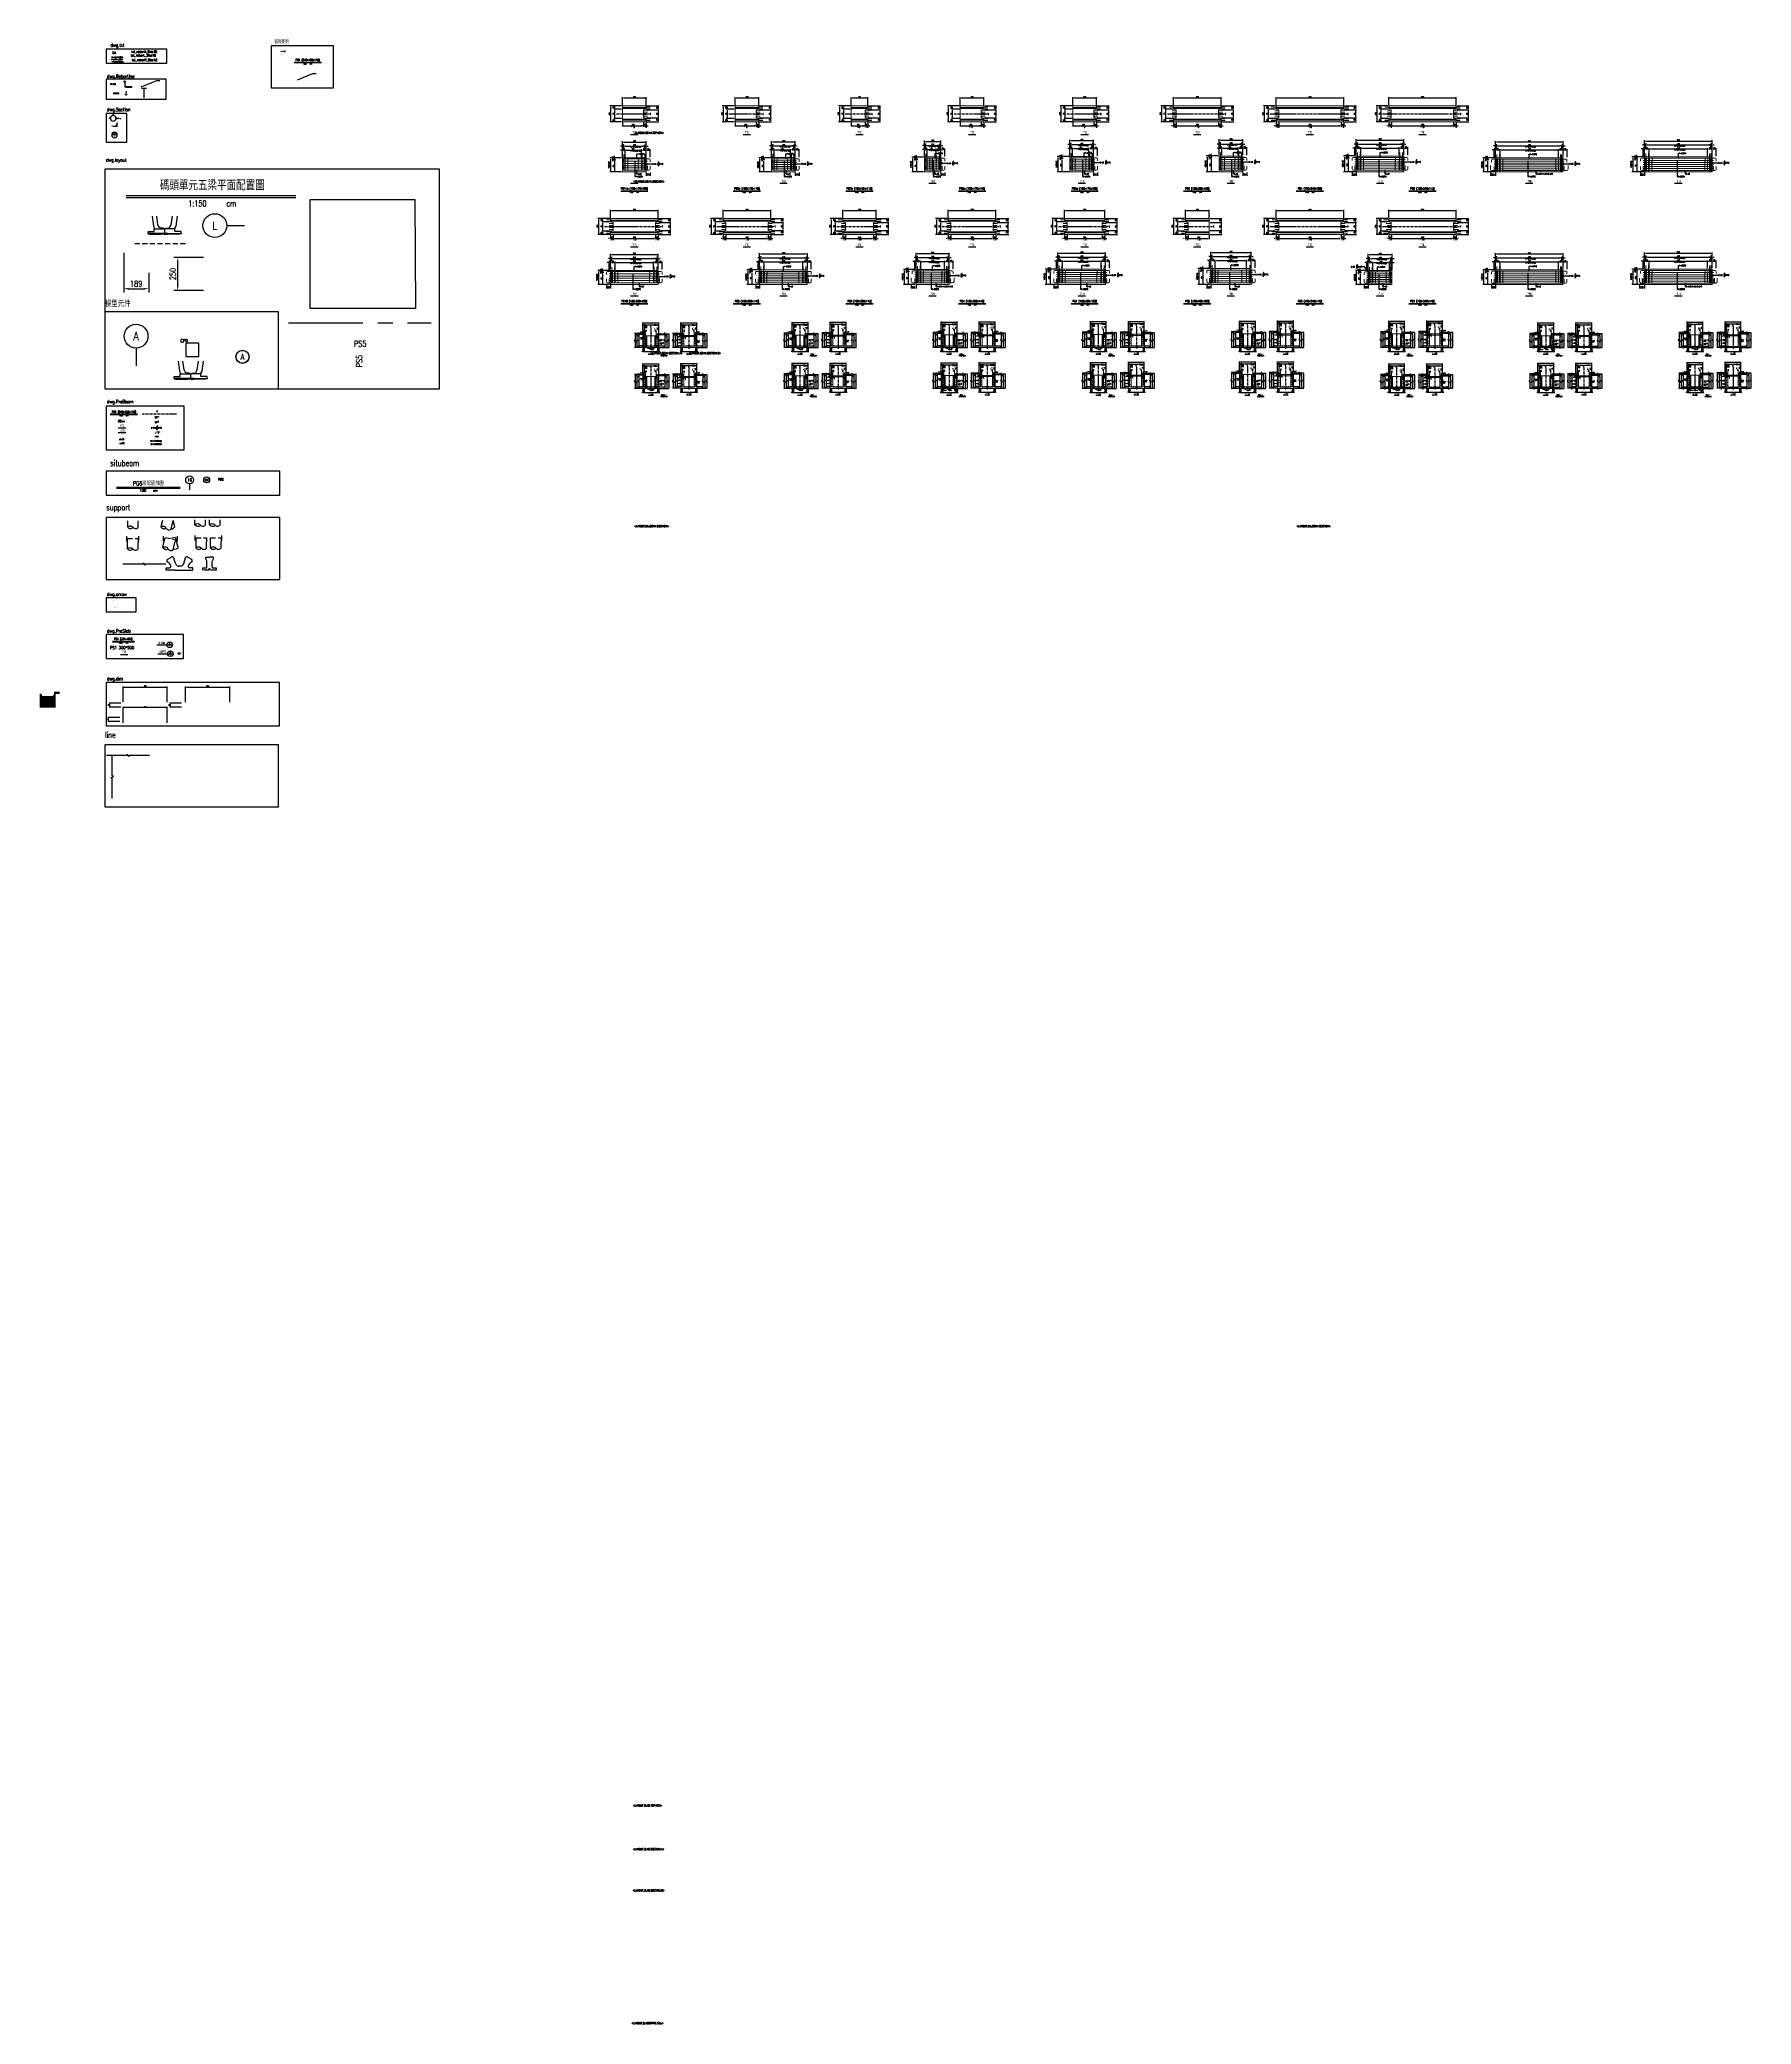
# Model space of a CAD drawing. Extents: x -4754 to 8167, y -19960 to 3841.
# Drawn here: x -4754 to 8167, y -11143 to 3841 of the extents above; entities that cross this region are included whole.
import ezdxf
from ezdxf.enums import TextEntityAlignment as Align

# ---------------------------------------------------------------- set-up
doc = ezdxf.new("R2010")
doc.units = 0
doc.header["$LTSCALE"] = 3
doc.linetypes.add('CENTER', pattern=[2, 1.25, -0.25, 0.25, -0.25])
doc.linetypes.add('DASHED', pattern=[19.05, 12.7, -6.35])
doc.layers.get('0').update_dxf_attribs({"linetype": 'CONTINUOUS'})
doc.layers.add('HB_0', color=7, linetype='CONTINUOUS', transparency=0.5)
doc.layers.add('預鑄版_HATCH', color=253, linetype='CONTINUOUS', transparency=0.1)
for name, color, linetype in [('HB_DIM', 1, 'CONTINUOUS'), ('HB_SYMBOLS', 7, 'CONTINUOUS'), ('HB_TXT_CTEXT', 2, 'CONTINUOUS'), ('RCAD.PARM.Treatle', 2, 'CONTINUOUS'), ('大樑編號', 2, 'CONTINUOUS'), ('底圖', 7, 'CONTINUOUS'), ('鋼筋', 3, 'CONTINUOUS'), ('預鑄樁帽', 6, 'CONTINUOUS'), ('預鑄版_TXT', 2, 'CONTINUOUS')]:
    doc.layers.add(name, color=color, linetype=linetype)
doc.styles.get("Standard").update_dxf_attribs({"font": 'ROMANS.shx', "width": 0.8, "bigfont": 'chineset.shx'})
doc.dimstyles.new('150cm', dxfattribs={"dimscale": 15, "dimtxt": 3, "dimasz": 2.5, "dimexe": 2, "dimexo": 2, "dimgap": 1, "dimtad": 1, "dimdsep": 46, "dimtxsty": 'Standard', "dimcen": 0, "dimclrt": 2, "dimadec": 0, "dimazin": 0, "dimtfac": 1, "dimtix": 1, "dimtmove": 2, "dimatfit": 3, "dimfxl": 1, "dimtolj": 1, "dimtzin": 0, "dimarcsym": 0})
doc.dimstyles.new('30', dxfattribs={"dimscale": 3, "dimtxt": 3, "dimasz": 2.5, "dimexe": 2, "dimexo": 2, "dimgap": 1, "dimtad": 1, "dimdsep": 46, "dimtxsty": 'Standard', "dimcen": 0, "dimclrd": 256, "dimclre": 256, "dimclrt": 2, "dimadec": 0, "dimazin": 0, "dimtfac": 1, "dimtix": 1, "dimtmove": 2, "dimatfit": 3, "dimfxl": 1, "dimtolj": 1, "dimtzin": 0, "dimarcsym": 0})

# ---------------------------------------------------------------- blocks, each defined once
blk = doc.blocks.new('C')
at = {"color": 3, "linetype": 'Continuous'}
blk.add_circle((0, 0), 1.2, dxfattribs=at)
blk = doc.blocks.new('SEC2U0-n')
at = {"color": 3}
for p, q in [((-17, 0), (-19, 0)), ((-15, 0), (-7, 0))]:
    blk.add_line(p, q, dxfattribs=at)
at = {"color": 2, "linetype": 'Continuous'}
for p, q in [((-7.5, 0), (-10.6, 0)), ((-9.9, 0), (0, 9.9)), ((0, 9.9), (9.9, 0))]:
    blk.add_line(p, q, dxfattribs=at)
blk.add_circle((0, 0), 7, dxfattribs=at)
for points in [[(-9.9, 0), (-6.1, 3.5), (-4.9, 4.9), (-5.6, 4.3)], [(-9.9, 0), (-6.8, 1.8), (-6.1, 3.5), (-6.8, 1.8)], [(-9.9, 0), (-7, 0), (-6.8, 1.8), (-6.9, 0.9)], [(0, 9.9), (-3.5, 6.1), (-4.9, 4.9), (-4.3, 5.6)], [(0, 9.9), (-1.8, 6.8), (-3.5, 6.1), (-1.8, 6.8)], [(0, 9.9), (0, 7), (-1.8, 6.8), (-0.9, 6.9)], [(0, 9.9), (3.5, 6.1), (4.9, 4.9), (4.3, 5.6)], [(0, 9.9), (1.8, 6.8), (3.5, 6.1), (1.8, 6.8)], [(0, 9.9), (0, 7), (1.8, 6.8), (0.9, 6.9)], [(9.9, 0), (6.1, 3.5), (4.9, 4.9), (5.6, 4.3)], [(9.9, 0), (6.8, 1.8), (6.1, 3.5), (6.8, 1.8)], [(9.9, 0), (7, 0), (6.8, 1.8), (6.9, 0.9)]]:
    blk.add_solid(points, dxfattribs=at)
blk = doc.blocks.new('ST-n')
at = {"color": 2}
blk.add_line((-7, 0), (7, 0), dxfattribs=at)
blk.add_circle((0, 0), 7, dxfattribs=at)
at = {"color": 3, "width": 0.8}
blk.add_attdef('A', text='', height=5, dxfattribs=at).set_placement((0, 3.5), align=Align.MIDDLE)
at = {"color": 1, "width": 0.8}
blk.add_attdef('HB2002', text='', height=2.5, dxfattribs=at).set_placement((0, -2.5), align=Align.MIDDLE)
blk = doc.blocks.new('*X3')
at = {"color": 0, "linetype": 'Continuous'}
for p, q in [((79, 269.2), (79, 269.2)), ((79.2, 269.2), (79.3, 269.3)), ((79.4, 269.2), (79.5, 269.4)), ((79.5, 269.2), (79.8, 269.5)), ((79.7, 269.2), (80.1, 269.6)), ((79.9, 269.2), (80.3, 269.6)), ((80.1, 269.2), (80.6, 269.7)), ((80.2, 269.2), (80.8, 269.8)), ((80.4, 269.2), (81.1, 269.9)), ((80.6, 269.2), (81.3, 270)), ((80.8, 269.2), (81.6, 270)), ((80.9, 269.2), (81.9, 270.1)), ((81.1, 269.2), (82.1, 270.2)), ((81.3, 269.2), (82.4, 270.3)), ((81.5, 269.2), (82.6, 270.4)), ((81.6, 269.2), (82.9, 270.4)), ((81.8, 269.2), (83.1, 270.5)), ((82, 269.2), (83.4, 270.6)), ((82.2, 269.2), (83.7, 270.7)), ((82.4, 269.2), (83.9, 270.8)), ((82.5, 269.2), (84.2, 270.8)), ((82.7, 269.2), (84.4, 270.9)), ((82.9, 269.2), (84.7, 271)), ((83.1, 269.2), (84.9, 271.1)), ((83.2, 269.2), (85.2, 271.2)), ((83.4, 269.2), (85.5, 271.2)), ((83.6, 269.2), (85.7, 271.3)), ((83.8, 269.2), (86, 271.4)), ((83.9, 269.2), (86.2, 271.5)), ((84.1, 269.2), (86.5, 271.6)), ((84.3, 269.2), (86.7, 271.7)), ((84.5, 269.2), (86.9, 271.7)), ((84.7, 269.2), (86.9, 271.5)), ((84.8, 269.2), (86.9, 271.3)), ((85, 269.2), (86.9, 271.1)), ((85.2, 269.2), (86.9, 271)), ((85.4, 269.2), (86.9, 270.8)), ((85.5, 269.2), (86.9, 270.6)), ((85.7, 269.2), (86.9, 270.4)), ((85.9, 269.2), (86.9, 270.2)), ((86.1, 269.2), (86.9, 270.1)), ((86.2, 269.2), (86.9, 269.9)), ((86.4, 269.2), (86.9, 269.7)), ((86.6, 269.2), (86.9, 269.5)), ((86.8, 269.2), (86.9, 269.4))]:
    blk.add_line(p, q, dxfattribs=at)
blk = doc.blocks.new('SEND-n')
at = {"color": 3}
for p, q in [((9.4, 0), (0, 0)), ((11.4, 0), (13, 0))]:
    blk.add_line(p, q, dxfattribs=at)
at = {"color": 2, "linetype": 'Continuous'}
blk.add_lwpolyline([(0, 0), (0, 8), (2.5, 0)], close=True, dxfattribs=at)
at = {"color": 2, "linetype": 'Continuous', "rotation": 270}
blk.add_blockref('*X3', (-269.2, 86.9), dxfattribs=at)
blk = doc.blocks.new('slab_sectionB')
at = {"layer": 'RCAD.PARM.Treatle', "color": 3, "linetype": 'Continuous'}
for p, q in [((-75, 0), (0, 0)), ((0, 0), (42, 0))]:
    blk.add_line(p, q, dxfattribs=at)
at = {"layer": 'RCAD.PARM.Treatle', "color": 4, "linetype": 'Continuous'}
blk.add_circle((21, 0), 21, dxfattribs=at)
at = {"color": 0, "linetype": 'Continuous', "width": 0.8}
for tag, p, height in [('B', (15, 3), 15), ('-', (17, -11), 7.5)]:
    blk.add_attdef(tag, p, '', height=height, dxfattribs=at)
at = {"layer": 'RCAD.PARM.Treatle', "color": 3, "linetype": 'Continuous', "width": 0.8}
blk.add_text('斷面圖', height=15, rotation=360, dxfattribs=at).set_placement((-38, 16), align=Align.MIDDLE)
blk = doc.blocks.new('rebar_arrowL')
at = {"color": 1, "linetype": 'Continuous', "extrusion": (0, 0, -1)}
blk.add_solid([(-8, 1), (0, 0), (-8, -1)], dxfattribs=at)
blk = doc.blocks.new('rebar_arrowU')
at = {"color": 1, "linetype": 'Continuous'}
blk.add_solid([(-1.25, -7.5), (0, 0), (1.25, -7.5)], dxfattribs=at)
blk = doc.blocks.new('slab_PVC')
at = {"layer": 'RCAD.PARM.Treatle', "color": 4, "linetype": 'Continuous'}
blk.add_circle((0, 0), 7.53, dxfattribs=at)
blk = doc.blocks.new('rebar_num')
at = {"color": 0, "linetype": 'Continuous', "width": 0.8}
blk.add_attdef('A', text='', height=9, dxfattribs=at).set_placement((-3, 4), align=Align.MIDDLE_LEFT)
blk = doc.blocks.new('H_Circle_guide')
at = {"layer": 'HB_TXT_CTEXT', "color": 1, "linetype": 'Continuous'}
blk.add_lwpolyline([(0, -5), (0, -40), (6, -40)], dxfattribs=at)
blk.add_circle((0, 0), 5, dxfattribs=at)
at = {"color": 0, "linetype": 'Continuous', "width": 0.8}
blk.add_attdef('A', text='', height=9, dxfattribs=at).set_placement((10, -40), align=Align.MIDDLE_LEFT)
blk = doc.blocks.new('H_Arrow_guide')
at = {"layer": 'HB_TXT_CTEXT', "color": 1, "linetype": 'Continuous'}
blk.add_lwpolyline([(0, 0, 0, 2.5, 0), (0, -8, 0, 0, 0), (0, -37, 0, 0, 0), (8, -37, 0, 0, 0)], format="xyseb", dxfattribs=at)
at = {"color": 0, "linetype": 'Continuous', "width": 0.8}
blk.add_attdef('A', text='', height=9, dxfattribs=at).set_placement((10, -36), align=Align.MIDDLE_LEFT)
blk = doc.blocks.new('*D12')
at = {"layer": 'HB_DIM', "linetype": 'Continuous', "lineweight": -2, "transparency": 16777216}
for p, q in [((-4125, -1162), (-4125, -1042)), ((-4118, -1048), (-3799, -1048)), ((-3791, -1162), (-3791, -1042))]:
    blk.add_line(p, q, dxfattribs=at)
at = {"layer": 'HB_DIM', "linetype": 'Continuous', "transparency": 16777216}
for points in [[(-4118, -1046), (-4118, -1049), (-4125, -1048)], [(-3799, -1046), (-3799, -1049), (-3791, -1048)]]:
    blk.add_solid(points, dxfattribs=at)
at = {"layer": 'HB_DIM', "color": 2, "linetype": 'Continuous', "transparency": 16777216, "insert": (-3958, -1040), "char_height": 9, "attachment_point": 5}
blk.add_mtext('\\A1;334', dxfattribs=at)
blk = doc.blocks.new('*D13')
at = {"layer": 'HB_DIM', "linetype": 'Continuous', "lineweight": -2, "transparency": 16777216}
for p, q in [((-4141, -1168), (-4231, -1168)), ((-4141, -1198), (-4231, -1198)), ((-4225, -1190), (-4225, -1175))]:
    blk.add_line(p, q, dxfattribs=at)
at = {"layer": 'HB_DIM', "linetype": 'Continuous', "transparency": 16777216}
for points in [[(-4224, -1175), (-4226, -1175), (-4225, -1168)], [(-4224, -1190), (-4226, -1190), (-4225, -1198)]]:
    blk.add_solid(points, dxfattribs=at)
at = {"layer": 'HB_DIM', "color": 2, "linetype": 'Continuous', "transparency": 16777216, "insert": (-4233, -1183), "char_height": 9, "attachment_point": 5, "rotation": 90}
blk.add_mtext('\\A1;30', dxfattribs=at)
blk = doc.blocks.new('beam_Topview')
at = {"layer": 'HB_TXT_CTEXT', "color": 4, "linetype": 'Continuous'}
blk.add_line((-28, 0), (28, 0), dxfattribs=at)
at = {"layer": 'HB_TXT_CTEXT', "color": 4, "linetype": 'Continuous', "width": 0.8}
blk.add_text('平面', height=15, rotation=360, dxfattribs=at).set_placement((0, 16), align=Align.MIDDLE)
blk = doc.blocks.new('beam_SectionSide')
at = {"layer": 'HB_TXT_CTEXT', "color": 4, "linetype": 'Continuous'}
blk.add_line((-28, 0), (28, 0), dxfattribs=at)
at = {"layer": 'HB_TXT_CTEXT', "color": 4, "linetype": 'Continuous', "width": 0.8}
blk.add_text(' 剖面', height=15, rotation=360, dxfattribs=at).set_placement((0, 16), align=Align.MIDDLE)
blk = doc.blocks.new('beam_SectionA')
at = {"layer": 'HB_TXT_CTEXT', "color": 4, "linetype": 'Continuous'}
blk.add_line((-19, 0), (19, 0), dxfattribs=at)
at = {"layer": 'HB_TXT_CTEXT', "color": 4, "linetype": 'Continuous', "width": 0.8}
blk.add_text('斷面 "A"', height=7.5, rotation=360, dxfattribs=at).set_placement((0, 7), align=Align.MIDDLE)
blk = doc.blocks.new('beam_SectionB')
at = {"layer": 'HB_TXT_CTEXT', "color": 4, "linetype": 'Continuous'}
blk.add_line((-19, 0), (19, 0), dxfattribs=at)
at = {"layer": 'HB_TXT_CTEXT', "color": 4, "linetype": 'Continuous', "width": 0.8}
blk.add_text('斷面 "B"', height=7.5, rotation=360, dxfattribs=at).set_placement((0, 7), align=Align.MIDDLE)
blk = doc.blocks.new('beam_title')
at = {"layer": 'HB_TXT_CTEXT', "color": 3, "linetype": 'Continuous'}
blk.add_line((-103, 3), (103, 3), dxfattribs=at)
at = {"layer": 'HB_TXT_CTEXT', "color": 1, "linetype": 'Continuous'}
blk.add_line((-103, 0), (103, 0), dxfattribs=at)
at = {"color": 3, "linetype": 'Continuous', "width": 0.8}
blk.add_attdef('A', text='', height=15, dxfattribs=at).set_placement((0, 19), align=Align.MIDDLE)
at = {"color": 2, "linetype": 'Continuous', "width": 0.8}
for tag, p in [('1:30', (-22, -9)), ('CM', (25, -9))]:
    blk.add_attdef(tag, text='', height=9, dxfattribs=at).set_placement(p, align=Align.MIDDLE)
blk = doc.blocks.new('beam_titleD')
at = {"layer": 'HB_TXT_CTEXT', "color": 3, "linetype": 'Continuous'}
blk.add_line((-26, 1), (26, 1), dxfattribs=at)
at = {"layer": 'HB_TXT_CTEXT', "color": 1, "linetype": 'Continuous'}
blk.add_line((-26, 0), (26, 0), dxfattribs=at)
at = {"color": 3, "linetype": 'Continuous', "width": 0.8}
blk.add_attdef('A', text='', height=7.5, dxfattribs=at).set_placement((0, 10), align=Align.MIDDLE)
at = {"color": 2, "linetype": 'Continuous', "width": 0.8}
for tag, p in [('1:15', (-11, -5)), ('CM', (13, -4))]:
    blk.add_attdef(tag, text='', height=4.5, dxfattribs=at).set_placement(p, align=Align.MIDDLE)
blk = doc.blocks.new('cl')
at = {"layer": 'HB_TXT_CTEXT', "linetype": 'Continuous', "width": 0.8}
for s, p in [('C', (-0.2, 0.1)), ('L', (0.2, -0.6))]:
    blk.add_text(s, height=2.5, dxfattribs=at).set_placement(p, align=Align.MIDDLE)
blk = doc.blocks.new('*D21')
at = {"layer": 'HB_DIM', "linetype": 'Continuous', "lineweight": -2, "transparency": 16777216}
for p, q in [((-4125, -1316), (-4125, -1196)), ((-3791, -1316), (-3791, -1196)), ((-4122, -1199), (-3795, -1199))]:
    blk.add_line(p, q, dxfattribs=at)
at = {"layer": 'HB_DIM', "linetype": 'Continuous', "transparency": 16777216}
for points in [[(-4122, -1199), (-4122, -1200), (-4125, -1199)], [(-3795, -1199), (-3795, -1200), (-3791, -1199)]]:
    blk.add_solid(points, dxfattribs=at)
at = {"layer": 'HB_DIM', "color": 2, "linetype": 'Continuous', "transparency": 16777216, "insert": (-3958, -1195), "char_height": 4.5, "attachment_point": 5}
blk.add_mtext('\\A1;334', dxfattribs=at)
blk = doc.blocks.new('*D22')
at = {"layer": 'HB_DIM', "linetype": 'Continuous', "lineweight": -2, "transparency": 16777216}
for p, q in [((-4149, -1276), (-4239, -1276)), ((-4149, -1306), (-4239, -1306)), ((-4236, -1302), (-4236, -1280))]:
    blk.add_line(p, q, dxfattribs=at)
at = {"layer": 'HB_DIM', "linetype": 'Continuous', "transparency": 16777216}
for points in [[(-4236, -1280), (-4237, -1280), (-4236, -1276)], [(-4236, -1302), (-4237, -1302), (-4236, -1306)]]:
    blk.add_solid(points, dxfattribs=at)
at = {"layer": 'HB_DIM', "color": 2, "linetype": 'Continuous', "transparency": 16777216, "insert": (-4240, -1291), "char_height": 4.5, "attachment_point": 5, "rotation": 90}
blk.add_mtext('\\A1;30', dxfattribs=at)
blk = doc.blocks.new('rebar_arrowD')
at = {"color": 1, "linetype": 'Continuous'}
blk.add_solid([(-1.25, -7.5), (0, 0), (1.25, -7.5)], dxfattribs=at)
blk = doc.blocks.new('rebar_arrowR')
at = {"color": 1, "linetype": 'Continuous', "extrusion": (0, 0, -1)}
blk.add_solid([(-8, 1), (0, 0), (-8, -1)], dxfattribs=at)
blk = doc.blocks.new('rebar_Tie_90_90')
at = {"layer": 'HB_TXT_CTEXT', "linetype": 'Continuous'}
blk.add_lwpolyline([(26, 3), (24, 3, 0.414214), (23, 2), (23, -3, 0.414214), (24, -3), (26, -3)], format="xyb", dxfattribs=at)
at = {"color": 2, "linetype": 'Continuous', "width": 0.8}
for tag, p in [('D16@10', (0, 0)), ('(TYP)', (0, -8))]:
    blk.add_attdef(tag, text='', height=4.5, dxfattribs=at).set_placement(p, align=Align.MIDDLE_LEFT)
blk = doc.blocks.new('rebar_HoopUwithTie')
at = {"layer": 'HB_TXT_CTEXT', "linetype": 'Continuous'}
for points in [[(-7, 1), (-8, 3, -0.668179), (-8, 4), (0, 4, -0.414214), (1, 3), (1, 1)], [(-2, 1), (-1, 3, -0.668179), (0, 2), (0, -3), (-7, -3), (-7, 2, -0.668179), (-6, 3), (-5, 1)]]:
    blk.add_lwpolyline(points, format="xyb", dxfattribs=at)
at = {"color": 2, "linetype": 'Continuous', "width": 0.8}
blk.add_attdef('D13', text='', height=4.5, dxfattribs=at).set_placement((-21, 0), align=Align.MIDDLE_LEFT)
blk = doc.blocks.new('rebar_Tie_180_90')
at = {"layer": 'HB_TXT_CTEXT', "linetype": 'Continuous'}
blk.add_lwpolyline([(24, 1), (24, 2, -1), (26, 2), (26, -3, -0.414214), (25, -3), (24, -3)], format="xyb", dxfattribs=at)
at = {"color": 2, "linetype": 'Continuous', "width": 0.8}
for tag, p in [('D16@10', (0, 0)), ('(TYP)', (0, -8))]:
    blk.add_attdef(tag, text='', height=4.5, dxfattribs=at).set_placement(p, align=Align.MIDDLE_LEFT)
blk = doc.blocks.new('rebar_Tie_135_90')
at = {"layer": '鋼筋', "color": 7, "linetype": 'Continuous'}
blk.add_lwpolyline([(22, -1), (21, 0, -0.668179), (22, 1), (29, 1, -0.414214), (30, 0), (30, -2)], format="xyb", dxfattribs=at)
at = {"color": 2, "linetype": 'Continuous', "width": 0.8}
for tag, p in [('現場綁紮', (0, 0)), ('(交錯配置)', (0, -8))]:
    blk.add_attdef(tag, text='', height=4.5, dxfattribs=at).set_placement(p, align=Align.MIDDLE_LEFT)
blk = doc.blocks.new('rebar_2Tie_180_90')
at = {"layer": 'HB_TXT_CTEXT', "linetype": 'Continuous'}
for points in [[(46, 9), (40, 9, 0.414214), (39, 8), (39, -10)], [(47, -9), (47, 14, 1), (43, 14), (43, 3)], [(47, -9, -0.414214), (45, -10), (38, -10)], [(39, -10, 0.414214), (40, -11), (46, -11)]]:
    blk.add_lwpolyline(points, format="xyb", dxfattribs=at)
at = {"color": 2, "linetype": 'Continuous', "width": 0.8}
for tag, p in [('2-D16', (-2, 0)), ('(TYP)', (49, 0))]:
    blk.add_attdef(tag, text='', height=9, dxfattribs=at).set_placement(p, align=Align.MIDDLE_LEFT)
blk = doc.blocks.new('dim_rebar_HoopU')
at = {"linetype": 'Continuous'}
blk.add_lwpolyline([(44, 4), (45, 6, -0.668179), (46, 5), (46, -5), (37, -5), (37, 5, -0.668179), (38, 6), (39, 4)], format="xyb", dxfattribs=at)
at = {"linetype": 'Continuous', "width": 0.8}
blk.add_attdef('25-D13@EQ', text='', height=9, dxfattribs=at).set_placement((0, 0), align=Align.MIDDLE)
blk = doc.blocks.new('dim_rebar_HoopUwithTie')
at = {"linetype": 'Continuous'}
for points in [[(38, 3), (37, 4, -0.668179), (37, 5), (46, 5, -0.414214), (46, 5), (46, 3)], [(44, 4), (45, 5, -0.668179), (46, 5), (46, -5), (37, -5), (37, 5, -0.668179), (38, 5), (39, 4)]]:
    blk.add_lwpolyline(points, format="xyb", dxfattribs=at)
at = {"linetype": 'Continuous', "width": 0.8}
blk.add_attdef('22-D13@EQ', text='', height=9, dxfattribs=at).set_placement((0, 0), align=Align.MIDDLE)
blk = doc.blocks.new('title_beam')
at = {"color": 3, "linetype": 'Continuous'}
blk.add_line((-241, 0), (241, 0), dxfattribs=at)
at = {"color": 1, "linetype": 'Continuous'}
blk.add_line((-241, -6), (241, -6), dxfattribs=at)
at = {"color": 3, "linetype": 'Continuous', "width": 0.8}
blk.add_attdef('TITLE', text='', height=30, dxfattribs=at).set_placement((0, 33), align=Align.MIDDLE)
at = {"linetype": 'Continuous', "width": 0.8}
blk.add_attdef('SCALE', text='', height=18, dxfattribs=at).set_placement((-41, -24), align=Align.MIDDLE)
blk.add_attdef('CM', (36, -33), '', height=18, dxfattribs=at)
blk = doc.blocks.new('line_tag')
at = {"layer": 'HB_SYMBOLS', "color": 4, "linetype": 'Continuous'}
blk.add_circle((0, 0), 22.5, dxfattribs=at)
at = {"color": 4, "linetype": 'Continuous', "width": 0.8}
blk.add_attdef('A', text='', height=18, dxfattribs=at).set_placement((0, 0), align=Align.MIDDLE)
blk = doc.blocks.new('line_guide')
at = {"color": 4, "linetype": 'Continuous'}
blk.add_line((0, 0), (0, -45), dxfattribs=at)
blk.add_circle((0, 30), 30, dxfattribs=at)
at = {"color": 4, "linetype": 'Continuous', "width": 0.8}
blk.add_attdef('A', text='', height=22.5, dxfattribs=at).set_placement((0, 30), align=Align.MIDDLE)
blk = doc.blocks.new('fender_bottom')
at = {"color": 1, "linetype": 'Continuous'}
blk.add_lwpolyline([(163, 0), (13, 0, 0.529473), (7, -9), (-7, 9, -0.532815), (-13, 0), (-163, 0)], format="xyb", dxfattribs=at)
blk = doc.blocks.new('fender_top_transverse')
at = {"layer": 'HB_0', "color": 252, "linetype": 'DASHED'}
blk.add_lwpolyline([(20, 30), (20, 18), (50, 18), (50, 0), (5, 0), (5, 10), (-5, 10), (-5, 0), (-50, 0), (-50, 18), (-20, 18), (-20, 30)], dxfattribs=at)
at = {"layer": 'HB_0', "color": 1, "linetype": 'Continuous'}
for points in [[(-20, 30), (-20, 60, 0.07193), (-26, 81, -0.041495), (-29, 88, -0.488993), (-22, 100), (0, 100)], [(20, 30), (20, 60, -0.07193), (26, 81, 0.041495), (29, 88, 0.488993), (22, 100), (0, 100)]]:
    blk.add_lwpolyline(points, format="xyb", dxfattribs=at)
blk = doc.blocks.new('pile_vertical_with_pilecap')
at = {"linetype": 'Continuous'}
for p, q in [((-40, -48), (-40, 0)), ((-40, -48), (-40, 0)), ((40, -48), (40, 0)), ((40, -48), (40, 0))]:
    blk.add_line(p, q, dxfattribs=at)
for centre, start, end in [((-20, -64), 38.718, 141.282), ((-20, -64), 38.718, 141.282), ((-20, -32), 218.718, 321.282), ((-20, -32), 218.718, 321.282), ((20, -32), 218.718, 321.282), ((20, -32), 218.718, 321.282)]:
    blk.add_arc(centre, 25.6, start, end, dxfattribs=at)
blk = doc.blocks.new('racked_with_pilecap_Transverse')
at = {"linetype": 'Continuous'}
for points in [[(-41, 0), (-53, -48)], [(24, -67), (41, 0)]]:
    blk.add_lwpolyline(points, dxfattribs=at)
for points in [[(-53, -48, -0.48), (-14, -58, 0.48), (24, -67, 0.48)], [(-53, -48, 0.48), (-14, -58, 0.48)], [(26, -63, 0.340232), (53, -48)]]:
    blk.add_lwpolyline(points, format="xyb", dxfattribs=at)
blk.add_lwpolyline([(53, -48), (41, 0)])
blk = doc.blocks.new('racked_with_pilecap_Longitude')
for p, q in [((-95, -38), (-95, 0)), ((-15, -38), (-15, 0)), ((15, -38), (15, 0)), ((95, -38), (95, 0))]:
    blk.add_line(p, q)
for points in [[(-95, -38, -0.48), (-55, -38, 0.48), (-15, -38, 0.48)], [(-95, -38, 0.326111), (-50, -43, 0.326111)], [(15, -38, -0.48), (55, -38, 0.48), (95, -38, 0.48)], [(15, -38, 0.326111), (60, -43, 0.326111)]]:
    blk.add_lwpolyline(points, format="xyb")
blk = doc.blocks.new('fender_top_longitude')
at = {"color": 7, "linetype": 'Continuous'}
for p, q in [((-100, 18), (-75, 18)), ((-35, 0), (-100, 0)), ((-92, 79), (-84, 84)), ((-84, 84), (-66, 94)), ((-58, 99), (-66, 94)), ((-35, 0), (35, 0)), ((-22, 38), (-34, 58)), ((0, 30), (-9, 30)), ((9, 30), (0, 30)), ((34, 58), (22, 38)), ((35, 0), (100, 0)), ((66, 94), (58, 99)), ((84, 84), (66, 94)), ((100, 18), (75, 18)), ((92, 79), (84, 84)), ((100, 0), (100, 18))]:
    blk.add_line(p, q, dxfattribs=at)
for centre, radius, start, end in [((-87, 70), 10, 120, 210), ((-87, 70), 10.7, 209.6202, 238.6147), ((-121, 9), 60, 22.8745, 61.2357), ((-75, 28), 10, 270, 22.8745), ((-53, 90), 10, 30, 120), ((-53, 90), 10.7, 1.3853, 30.3798), ((17, 89), 60, 178.7643, 210.2362), ((-9, 45), 15, 210, 270), ((9, 45), 15, 270, 330), ((-17, 89), 60, 329.7638, 1.2357), ((53, 90), 10.7, 149.6202, 178.6147), ((53, 90), 10, 60, 150), ((75, 28), 10, 157.1255, 270), ((121, 9), 60, 118.7643, 157.1255), ((87, 70), 10, 330, 60), ((87, 70), 10.7, 301.3853, 330.3798)]:
    blk.add_arc(centre, radius, start, end, dxfattribs=at)
blk = doc.blocks.new('slab_sectionA')
at = {"color": 3, "linetype": 'Continuous'}
for p, q in [((-75, 0), (0, 0)), ((0, 0), (42, 0))]:
    blk.add_line(p, q, dxfattribs=at)
at = {"color": 4, "linetype": 'Continuous'}
blk.add_circle((21, 0), 21, dxfattribs=at)
at = {"color": 3, "linetype": 'Continuous', "width": 0.8}
blk.add_text('斷面圖', height=15, rotation=360, dxfattribs=at).set_placement((-38, 16), align=Align.MIDDLE)
at = {"color": 0, "linetype": 'Continuous', "width": 0.8}
for tag, p, height in [('A', (16, 3), 15), ('-', (17, -8), 7.5)]:
    blk.add_attdef(tag, p, '', height=height, dxfattribs=at)
blk = doc.blocks.new('slab_topview')
at = {"color": 4, "linetype": 'Continuous'}
blk.add_line((-28, 0), (28, 0), dxfattribs=at)
at = {"color": 4, "linetype": 'Continuous', "width": 0.8}
blk.add_text('平面', height=15, rotation=360, dxfattribs=at).set_placement((0, 20), align=Align.MIDDLE)
blk = doc.blocks.new('slab_title_s')
at = {"color": 3, "linetype": 'Continuous'}
blk.add_line((-83, 0), (83, 0), dxfattribs=at)
at = {"color": 1, "linetype": 'Continuous'}
blk.add_line((-83, -3), (83, -3), dxfattribs=at)
at = {"color": 3, "linetype": 'Continuous', "width": 0.8}
blk.add_attdef('PS1', text='', height=15, dxfattribs=at).set_placement((-2, 18), align=Align.MIDDLE)
at = {"color": 0, "linetype": 'Continuous', "width": 0.8}
for tag, p in [('1:30', (-22, -12)), ('CM', (26, -12))]:
    blk.add_attdef(tag, text='', height=9, dxfattribs=at).set_placement(p, align=Align.MIDDLE)
blk = doc.blocks.new('gr_t')
at = {"layer": 'HB_SYMBOLS', "color": 4, "linetype": 'Continuous'}
blk.add_line((0, -6), (0, -15), dxfattribs=at)
blk.add_circle((0, 0), 6, dxfattribs=at)
at = {"layer": 'HB_SYMBOLS', "color": 4, "linetype": 'Continuous', "width": 0.8}
blk.add_attdef('A', text='', height=4.5, dxfattribs=at).set_placement((0, 0), align=Align.MIDDLE)
blk = doc.blocks.new('fender')
at = {"color": 7, "linetype": 'Continuous'}
for points in [[(0, -95), (0, -131), (-114, -131), (-125, -128), (-125, -115), (-78, -115), (-78, -95)], [(-115, -135), (-75, -135), (-75, -131), (-114, -131), (-125, -128), (-125, -132)], [(-75, -131), (-75, -135), (-25, -135), (-25, -131)], [(0, -131), (0, -135), (-25, -135), (-25, -131)], [(0, -95), (0, -131), (114, -131), (125, -128), (125, -115), (78, -115), (78, -95)], [(0, -131), (0, -135), (25, -135), (25, -131)], [(75, -131), (75, -135), (25, -135), (25, -131)], [(115, -135), (75, -135), (75, -131), (114, -131), (125, -128), (125, -132)]]:
    blk.add_lwpolyline(points, close=True, dxfattribs=at)
for points in [[(-95, 0), (-84, -75), (-78, -85), (-78, -95)], [(95, 0), (84, -75), (78, -85), (78, -95)]]:
    blk.add_lwpolyline(points, dxfattribs=at)
for points in [[(-9, -95), (-9, -89, 0.414214), (-9, -89), (-30, -89, -0.272631), (-38, -84), (-50, -64), (-59, 0)], [(9, -95), (9, -89, -0.414214), (10, -89), (30, -89, 0.272631), (38, -84), (50, -64), (59, 0)]]:
    blk.add_lwpolyline(points, format="xyb", dxfattribs=at)
blk = doc.blocks.new('title')
at = {"layer": 'HB_TXT_CTEXT', "color": 3}
blk.add_line((-640, 0), (640, 0), dxfattribs=at)
at = {"layer": 'HB_TXT_CTEXT', "color": 1}
blk.add_line((-640, -15), (640, -15), dxfattribs=at)
at = {"color": 3, "linetype": 'Continuous', "width": 0.8}
blk.add_attdef('碼頭單元五梁平面配置圖', text='', height=75, dxfattribs=at).set_placement((10, 82), align=Align.MIDDLE)
at = {"color": 2, "linetype": 'Continuous', "width": 0.8}
for tag, p in [('1:150', (-103, -60)), ('CM', (154, -60))]:
    blk.add_attdef(tag, text='', height=45, dxfattribs=at).set_placement(p, align=Align.MIDDLE)
blk = doc.blocks.new('*D50')
at = {"layer": 'HB_DIM', "color": 0, "lineweight": -2, "transparency": 16777216}
for p, q in [((-4120, 2231), (-4120, 1931)), ((-4083, 1961), (-3969, 1961)), ((-3931, 2081), (-3931, 1931))]:
    blk.add_line(p, q, dxfattribs=at)
at = {"layer": 'HB_DIM', "color": 0, "transparency": 16777216}
for points in [[(-4083, 1967), (-4083, 1954), (-4120, 1961)], [(-3969, 1954), (-3969, 1967), (-3931, 1961)]]:
    blk.add_solid(points, dxfattribs=at)
at = {"layer": 'HB_DIM', "color": 2, "linetype": 'Continuous', "transparency": 16777216, "insert": (-4026, 1998), "char_height": 45, "attachment_point": 5}
blk.add_mtext('\\A1;189', dxfattribs=at)
blk = doc.blocks.new('*D51')
at = {"layer": 'HB_DIM', "color": 0, "lineweight": -2, "transparency": 16777216}
for p, q in [((-3517, 2197), (-3742, 2197)), ((-3712, 1984), (-3712, 2159)), ((-3517, 1947), (-3742, 1947))]:
    blk.add_line(p, q, dxfattribs=at)
at = {"layer": 'HB_DIM', "color": 0, "transparency": 16777216}
for points in [[(-3706, 2159), (-3718, 2159), (-3712, 2197)], [(-3718, 1984), (-3706, 1984), (-3712, 1947)]]:
    blk.add_solid(points, dxfattribs=at)
at = {"layer": 'HB_DIM', "color": 2, "linetype": 'Continuous', "transparency": 16777216, "insert": (-3749, 2072), "char_height": 45, "attachment_point": 5, "rotation": 90}
blk.add_mtext('\\A1;250', dxfattribs=at)
blk = doc.blocks.new('m_Arrow_L_rebar')
at = {"color": 1, "linetype": 'Continuous', "extrusion": (0, 0, -1)}
blk.add_solid([(-8, 1), (0, 0), (-8, -1)], dxfattribs=at)
blk = doc.blocks.new('m_Arrow_U_rebar')
at = {"color": 1, "linetype": 'Continuous'}
blk.add_solid([(-1.25, -7.5), (0, 0), (1.25, -7.5)], dxfattribs=at)
blk = doc.blocks.new('CutLine_H')
at = {"color": 1, "linetype": 'Continuous'}
blk.add_lwpolyline([(163, 0), (13, 0, 0.529473), (7, -9), (-7, 9, -0.532815), (-13, 0), (-163, 0)], format="xyb", dxfattribs=at)
blk = doc.blocks.new('CutLine_V')
at = {"color": 1, "linetype": 'Continuous'}
blk.add_lwpolyline([(0, -163), (0, -13, 0.529473), (-9, -7), (9, 7, -0.532815), (0, 13), (0, 163)], format="xyb", dxfattribs=at)
blk = doc.blocks.new('pilecap')
at = {"layer": '預鑄樁帽', "linetype": 'DASHED', "ltscale": 100}
blk.add_lwpolyline([(-50, -50), (50, -50), (50, 50), (-50, 50)], close=True, dxfattribs=at)
at = {"width": 0.8}
blk.add_attdef('A', text='', height=24, dxfattribs=at).set_placement((-62, 69), align=Align.MIDDLE)
blk = doc.blocks.new('linelabel')
at = {"layer": 'HB_SYMBOLS', "color": 4, "linetype": 'Continuous'}
blk.add_line((0, -90), (0, -225), dxfattribs=at)
blk.add_circle((0, 0), 90, dxfattribs=at)
at = {"color": 4, "width": 0.8}
blk.add_attdef('A', text='', height=67.5, dxfattribs=at).set_placement((0, 0), align=Align.MIDDLE)
blk = doc.blocks.new('pile')
at = {"layer": 'HB_0', "linetype": 'Continuous'}
for radius in [50, 48.4]:
    blk.add_circle((0, 0), radius, dxfattribs=at)
at = {"color": 2, "width": 0.8}
blk.add_attdef('A', text='', height=45, dxfattribs=at).set_placement((0, 0), align=Align.MIDDLE_CENTER)
blk = doc.blocks.new('C_Red')
at = {"color": 1, "linetype": 'Continuous'}
blk.add_circle((0, 0), 1.2, dxfattribs=at)
blk = doc.blocks.new('*D61')
at = {"layer": 'HB_DIM', "linetype": 'Continuous', "lineweight": -2}
for p, q in [((-3653, -1162), (-3653, -1042)), ((-3646, -1048), (-3327, -1048)), ((-3319, -1162), (-3319, -1042))]:
    blk.add_line(p, q, dxfattribs=at)
at = {"layer": 'HB_DIM'}
for points in [[(-3646, -1046), (-3646, -1049), (-3653, -1048)], [(-3327, -1049), (-3327, -1046), (-3319, -1048)]]:
    blk.add_solid(points, dxfattribs=at)
at = {"layer": 'HB_DIM', "color": 2, "linetype": 'Continuous', "insert": (-3486, -1040), "char_height": 9, "attachment_point": 5, "rotation": 0}
blk.add_mtext('\\A1;334', dxfattribs=at)
blk = doc.blocks.new('*D62')
at = {"layer": 'HB_DIM', "linetype": 'Continuous', "lineweight": -2}
for p, q in [((-3683, -1168), (-3773, -1168)), ((-3683, -1198), (-3773, -1198)), ((-3767, -1190), (-3767, -1175))]:
    blk.add_line(p, q, dxfattribs=at)
at = {"layer": 'HB_DIM'}
for points in [[(-3766, -1175), (-3768, -1175), (-3767, -1168)], [(-3768, -1190), (-3766, -1190), (-3767, -1198)]]:
    blk.add_solid(points, dxfattribs=at)
at = {"layer": 'HB_DIM', "color": 2, "linetype": 'Continuous', "insert": (-3775, -1183), "char_height": 9, "attachment_point": 5, "rotation": 90}
blk.add_mtext('\\A1;30', dxfattribs=at)
blk = doc.blocks.new('pile_vertical')
at = {"color": 252, "linetype": 'DASHED'}
for p, q in [((-46, 10), (-46, 50)), ((46, 10), (46, 50))]:
    blk.add_line(p, q, dxfattribs=at)
at = {"linetype": 'Continuous'}
for p, q in [((-40, -48), (-40, 0)), ((40, -48), (40, 0))]:
    blk.add_line(p, q, dxfattribs=at)
at = {"color": 252, "linetype": 'DASHED'}
blk.add_lwpolyline([(-40, 0), (-40, 30), (40, 30), (40, 0)], dxfattribs=at)
at = {"linetype": 'Continuous'}
for points in [[(-40, -48, -0.48), (0, -48, 0.48), (40, -48, 0.48)], [(-40, -48, 0.48), (0, -48, 0.48)]]:
    blk.add_lwpolyline(points, format="xyb", dxfattribs=at)
blk = doc.blocks.new('pile_racked_Transverse')
at = {"layer": 'HB_0', "linetype": 'Continuous'}
for p, q in [((-58, -36), (-49, 0)), ((20, -55), (34, 0)), ((58, -36), (49, 0))]:
    blk.add_line(p, q, dxfattribs=at)
at = {"layer": 'HB_0', "color": 252, "linetype": 'DASHED'}
for p, q in [((-52, 10), (-52, 50)), ((52, 10), (52, 50))]:
    blk.add_line(p, q, dxfattribs=at)
for points in [[(-49, 0), (-39, 40), (39, 20), (34, 0)], [(49, 0), (39, 40), (0, 30)]]:
    blk.add_lwpolyline(points, dxfattribs=at)
at = {"layer": 'HB_0', "linetype": 'Continuous'}
for points in [[(-58, -36, -0.48), (-19, -46, 0.48), (20, -55, 0.48)], [(-58, -36, 0.48), (-19, -46, 0.48)], [(58, -36, -0.439137), (22, -48, -0.439137)]]:
    blk.add_lwpolyline(points, format="xyb", dxfattribs=at)
blk = doc.blocks.new('pile_racked_Longitude')
at = {"color": 252, "linetype": 'DASHED'}
for p, q in [((-101, 10), (-101, 50)), ((101, 10), (101, 50))]:
    blk.add_line(p, q, dxfattribs=at)
at = {"linetype": 'Continuous'}
for p, q in [((15, -48), (15, 0)), ((95, -48), (95, 0)), ((-95, -48), (-95, 0)), ((-15, -48), (-15, 0))]:
    blk.add_line(p, q, dxfattribs=at)
at = {"color": 252, "linetype": 'DASHED'}
for points in [[(-95, 0), (-95, 30), (-15, 30), (-15, 0)], [(15, 0), (15, 30), (95, 30), (95, 0)]]:
    blk.add_lwpolyline(points, dxfattribs=at)
at = {"linetype": 'Continuous'}
for points in [[(-95, -48, -0.48), (-55, -48, 0.48), (-15, -48, 0.48)], [(-95, -48, 0.48), (-55, -48, 0.48)], [(15, -48, -0.48), (55, -48, 0.48), (95, -48, 0.48)], [(15, -48, 0.48), (55, -48, 0.48)]]:
    blk.add_lwpolyline(points, format="xyb", dxfattribs=at)
blk = doc.blocks.new('*D63')
at = {"layer": 'HB_DIM', "linetype": 'Continuous', "lineweight": -2}
for p, q in [((-355, 3347), (-355, 3407)), ((-347, 3401), (-183, 3401)), ((-176, 3347), (-176, 3407))]:
    blk.add_line(p, q, dxfattribs=at)
at = {"layer": 'HB_DIM'}
for points in [[(-347, 3402), (-347, 3400), (-355, 3401)], [(-183, 3400), (-183, 3402), (-176, 3401)]]:
    blk.add_solid(points, dxfattribs=at)
at = {"layer": 'HB_DIM', "color": 2, "linetype": 'Continuous', "insert": (-265, 3408), "char_height": 9, "attachment_point": 5, "rotation": 0}
blk.add_mtext('\\A1;179', dxfattribs=at)
blk = doc.blocks.new('*D64')
at = {"layer": 'HB_DIM', "linetype": 'Continuous', "lineweight": -2}
for p, q in [((-355, 3215), (-355, 3185)), ((-347, 3191), (-203, 3191)), ((-196, 3215), (-196, 3185))]:
    blk.add_line(p, q, dxfattribs=at)
at = {"layer": 'HB_DIM'}
for points in [[(-347, 3192), (-347, 3190), (-355, 3191)], [(-203, 3190), (-203, 3192), (-196, 3191)]]:
    blk.add_solid(points, dxfattribs=at)
at = {"layer": 'HB_DIM', "color": 2, "linetype": 'Continuous', "insert": (-275, 3198), "char_height": 9, "attachment_point": 5, "rotation": 0}
blk.add_mtext('\\A1;159', dxfattribs=at)
blk = doc.blocks.new('*D65')
at = {"layer": 'HB_DIM', "linetype": 'Continuous', "lineweight": -2}
for p, q in [((-203, 3191), (-211, 3191)), ((-196, 3215), (-196, 3185)), ((-196, 3191), (-176, 3191)), ((-176, 3215), (-176, 3185)), ((-168, 3191), (-161, 3191))]:
    blk.add_line(p, q, dxfattribs=at)
at = {"layer": 'HB_DIM'}
for points in [[(-203, 3190), (-203, 3192), (-196, 3191)], [(-168, 3192), (-168, 3190), (-176, 3191)]]:
    blk.add_solid(points, dxfattribs=at)
at = {"layer": 'HB_DIM', "color": 2, "linetype": 'Continuous', "insert": (-186, 3198), "char_height": 9, "attachment_point": 5, "rotation": 0}
blk.add_mtext('\\A1;20', dxfattribs=at)
blk = doc.blocks.new('*D66')
at = {"layer": 'HB_DIM', "linetype": 'Continuous', "lineweight": -2}
for p, q in [((-361, 3341), (-451, 3341)), ((-445, 3333), (-445, 3228)), ((-361, 3221), (-451, 3221))]:
    blk.add_line(p, q, dxfattribs=at)
at = {"layer": 'HB_DIM'}
for points in [[(-444, 3333), (-446, 3333), (-445, 3341)], [(-446, 3228), (-444, 3228), (-445, 3221)]]:
    blk.add_solid(points, dxfattribs=at)
at = {"layer": 'HB_DIM', "color": 2, "linetype": 'Continuous', "insert": (-452, 3281), "char_height": 9, "attachment_point": 5, "rotation": 90}
blk.add_mtext('\\A1;120', dxfattribs=at)
blk = doc.blocks.new('*D67')
at = {"layer": 'HB_DIM', "linetype": 'Continuous', "lineweight": -2}
for p, q in [((-361, 3341), (-421, 3341)), ((-361, 3316), (-421, 3316)), ((-415, 3333), (-415, 3323))]:
    blk.add_line(p, q, dxfattribs=at)
at = {"layer": 'HB_DIM'}
for points in [[(-414, 3333), (-416, 3333), (-415, 3341)], [(-416, 3323), (-414, 3323), (-415, 3316)]]:
    blk.add_solid(points, dxfattribs=at)
at = {"layer": 'HB_DIM', "color": 2, "linetype": 'Continuous', "insert": (-422, 3328), "char_height": 9, "attachment_point": 5, "rotation": 90}
blk.add_mtext('\\A1;25', dxfattribs=at)
blk = doc.blocks.new('*D68')
at = {"layer": 'HB_DIM', "linetype": 'Continuous', "lineweight": -2}
for p, q in [((-361, 3316), (-421, 3316)), ((-415, 3308), (-415, 3253)), ((-361, 3246), (-421, 3246))]:
    blk.add_line(p, q, dxfattribs=at)
at = {"layer": 'HB_DIM'}
for points in [[(-414, 3308), (-416, 3308), (-415, 3316)], [(-416, 3253), (-414, 3253), (-415, 3246)]]:
    blk.add_solid(points, dxfattribs=at)
at = {"layer": 'HB_DIM', "color": 2, "linetype": 'Continuous', "insert": (-422, 3281), "char_height": 9, "attachment_point": 5, "rotation": 90}
blk.add_mtext('\\A1;70', dxfattribs=at)
blk = doc.blocks.new('*D69')
at = {"layer": 'HB_DIM', "linetype": 'Continuous', "lineweight": -2}
for p, q in [((-361, 3246), (-421, 3246)), ((-361, 3221), (-421, 3221)), ((-415, 3238), (-415, 3228))]:
    blk.add_line(p, q, dxfattribs=at)
at = {"layer": 'HB_DIM'}
for points in [[(-414, 3238), (-416, 3238), (-415, 3246)], [(-416, 3228), (-414, 3228), (-415, 3221)]]:
    blk.add_solid(points, dxfattribs=at)
at = {"layer": 'HB_DIM', "color": 2, "linetype": 'Continuous', "insert": (-422, 3233), "char_height": 9, "attachment_point": 5, "rotation": 90}
blk.add_mtext('\\A1;25', dxfattribs=at)
blk = doc.blocks.new('*D70')
at = {"layer": 'HB_DIM', "linetype": 'Continuous', "lineweight": -2}
for p, q in [((-170, 3341), (-80, 3341)), ((-170, 3311), (-80, 3311)), ((-86, 3333), (-86, 3318))]:
    blk.add_line(p, q, dxfattribs=at)
at = {"layer": 'HB_DIM'}
for points in [[(-85, 3333), (-87, 3333), (-86, 3341)], [(-87, 3318), (-85, 3318), (-86, 3311)]]:
    blk.add_solid(points, dxfattribs=at)
at = {"layer": 'HB_DIM', "color": 2, "linetype": 'Continuous', "insert": (-93, 3326), "char_height": 9, "attachment_point": 5, "rotation": 90}
blk.add_mtext('\\A1;30', dxfattribs=at)
blk = doc.blocks.new('*D71')
at = {"layer": 'HB_DIM', "linetype": 'Continuous', "lineweight": -2}
for p, q in [((-170, 3311), (-80, 3311)), ((-86, 3303), (-86, 3258)), ((-170, 3251), (-80, 3251))]:
    blk.add_line(p, q, dxfattribs=at)
at = {"layer": 'HB_DIM'}
for points in [[(-85, 3303), (-87, 3303), (-86, 3311)], [(-87, 3258), (-85, 3258), (-86, 3251)]]:
    blk.add_solid(points, dxfattribs=at)
at = {"layer": 'HB_DIM', "color": 2, "linetype": 'Continuous', "insert": (-93, 3281), "char_height": 9, "attachment_point": 5, "rotation": 90}
blk.add_mtext('\\A1;60', dxfattribs=at)
blk = doc.blocks.new('*D72')
at = {"layer": 'HB_DIM', "linetype": 'Continuous', "lineweight": -2}
for p, q in [((-170, 3251), (-80, 3251)), ((-170, 3221), (-80, 3221)), ((-86, 3243), (-86, 3228))]:
    blk.add_line(p, q, dxfattribs=at)
at = {"layer": 'HB_DIM'}
for points in [[(-85, 3243), (-87, 3243), (-86, 3251)], [(-87, 3228), (-85, 3228), (-86, 3221)]]:
    blk.add_solid(points, dxfattribs=at)
at = {"layer": 'HB_DIM', "color": 2, "linetype": 'Continuous', "insert": (-93, 3236), "char_height": 9, "attachment_point": 5, "rotation": 90}
blk.add_mtext('\\A1;30', dxfattribs=at)
blk = doc.blocks.new('*D73')
at = {"layer": 'HB_DIM', "linetype": 'Continuous', "lineweight": -2}
for p, q in [((-445, 2497), (-445, 2557)), ((-438, 2551), (-93, 2551)), ((-85, 2497), (-85, 2557))]:
    blk.add_line(p, q, dxfattribs=at)
at = {"layer": 'HB_DIM'}
for points in [[(-438, 2552), (-438, 2550), (-445, 2551)], [(-93, 2550), (-93, 2552), (-85, 2551)]]:
    blk.add_solid(points, dxfattribs=at)
at = {"layer": 'HB_DIM', "color": 2, "linetype": 'Continuous', "insert": (-265, 2558), "char_height": 9, "attachment_point": 5, "rotation": 0}
blk.add_mtext('\\A1;360', dxfattribs=at)
blk = doc.blocks.new('*D74')
at = {"layer": 'HB_DIM', "linetype": 'Continuous', "lineweight": -2}
for p, q in [((-453, 2341), (-460, 2341)), ((-445, 2365), (-445, 2335)), ((-445, 2341), (-425, 2341)), ((-425, 2365), (-425, 2335)), ((-418, 2341), (-410, 2341))]:
    blk.add_line(p, q, dxfattribs=at)
at = {"layer": 'HB_DIM'}
for points in [[(-453, 2340), (-453, 2342), (-445, 2341)], [(-418, 2342), (-418, 2340), (-425, 2341)]]:
    blk.add_solid(points, dxfattribs=at)
at = {"layer": 'HB_DIM', "color": 2, "linetype": 'Continuous', "insert": (-435, 2348), "char_height": 9, "attachment_point": 5, "rotation": 0}
blk.add_mtext('\\A1;20', dxfattribs=at)
blk = doc.blocks.new('*D75')
at = {"layer": 'HB_DIM', "linetype": 'Continuous', "lineweight": -2}
for p, q in [((-425, 2365), (-425, 2335)), ((-418, 2341), (-113, 2341)), ((-105, 2365), (-105, 2335))]:
    blk.add_line(p, q, dxfattribs=at)
at = {"layer": 'HB_DIM'}
for points in [[(-418, 2342), (-418, 2340), (-425, 2341)], [(-113, 2340), (-113, 2342), (-105, 2341)]]:
    blk.add_solid(points, dxfattribs=at)
at = {"layer": 'HB_DIM', "color": 2, "linetype": 'Continuous', "insert": (-265, 2348), "char_height": 9, "attachment_point": 5, "rotation": 0}
blk.add_mtext('\\A1;320', dxfattribs=at)
blk = doc.blocks.new('*D76')
at = {"layer": 'HB_DIM', "linetype": 'Continuous', "lineweight": -2}
for p, q in [((-113, 2341), (-120, 2341)), ((-105, 2365), (-105, 2335)), ((-105, 2341), (-85, 2341)), ((-85, 2365), (-85, 2335)), ((-78, 2341), (-70, 2341))]:
    blk.add_line(p, q, dxfattribs=at)
at = {"layer": 'HB_DIM'}
for points in [[(-113, 2340), (-113, 2342), (-105, 2341)], [(-78, 2342), (-78, 2340), (-85, 2341)]]:
    blk.add_solid(points, dxfattribs=at)
at = {"layer": 'HB_DIM', "color": 2, "linetype": 'Continuous', "insert": (-95, 2348), "char_height": 9, "attachment_point": 5, "rotation": 0}
blk.add_mtext('\\A1;20', dxfattribs=at)
blk = doc.blocks.new('*D77')
at = {"layer": 'HB_DIM', "linetype": 'Continuous', "lineweight": -2}
for p, q in [((-451, 2491), (-541, 2491)), ((-535, 2483), (-535, 2378)), ((-451, 2371), (-541, 2371))]:
    blk.add_line(p, q, dxfattribs=at)
at = {"layer": 'HB_DIM'}
for points in [[(-534, 2483), (-537, 2483), (-535, 2491)], [(-537, 2378), (-534, 2378), (-535, 2371)]]:
    blk.add_solid(points, dxfattribs=at)
at = {"layer": 'HB_DIM', "color": 2, "linetype": 'Continuous', "insert": (-543, 2431), "char_height": 9, "attachment_point": 5, "rotation": 90}
blk.add_mtext('\\A1;120', dxfattribs=at)
blk = doc.blocks.new('*D78')
at = {"layer": 'HB_DIM', "linetype": 'Continuous', "lineweight": -2}
for p, q in [((-451, 2491), (-511, 2491)), ((-451, 2466), (-511, 2466)), ((-505, 2483), (-505, 2473))]:
    blk.add_line(p, q, dxfattribs=at)
at = {"layer": 'HB_DIM'}
for points in [[(-504, 2483), (-507, 2483), (-505, 2491)], [(-507, 2473), (-504, 2473), (-505, 2466)]]:
    blk.add_solid(points, dxfattribs=at)
at = {"layer": 'HB_DIM', "color": 2, "linetype": 'Continuous', "insert": (-513, 2478), "char_height": 9, "attachment_point": 5, "rotation": 90}
blk.add_mtext('\\A1;25', dxfattribs=at)
blk = doc.blocks.new('*D79')
at = {"layer": 'HB_DIM', "linetype": 'Continuous', "lineweight": -2}
for p, q in [((-451, 2466), (-511, 2466)), ((-505, 2458), (-505, 2403)), ((-451, 2396), (-511, 2396))]:
    blk.add_line(p, q, dxfattribs=at)
at = {"layer": 'HB_DIM'}
for points in [[(-504, 2458), (-507, 2458), (-505, 2466)], [(-507, 2403), (-504, 2403), (-505, 2396)]]:
    blk.add_solid(points, dxfattribs=at)
at = {"layer": 'HB_DIM', "color": 2, "linetype": 'Continuous', "insert": (-513, 2431), "char_height": 9, "attachment_point": 5, "rotation": 90}
blk.add_mtext('\\A1;70', dxfattribs=at)
blk = doc.blocks.new('*D80')
at = {"layer": 'HB_DIM', "linetype": 'Continuous', "lineweight": -2}
for p, q in [((-451, 2396), (-511, 2396)), ((-451, 2371), (-511, 2371)), ((-505, 2388), (-505, 2378))]:
    blk.add_line(p, q, dxfattribs=at)
at = {"layer": 'HB_DIM'}
for points in [[(-504, 2388), (-507, 2388), (-505, 2396)], [(-507, 2378), (-504, 2378), (-505, 2371)]]:
    blk.add_solid(points, dxfattribs=at)
at = {"layer": 'HB_DIM', "color": 2, "linetype": 'Continuous', "insert": (-513, 2383), "char_height": 9, "attachment_point": 5, "rotation": 90}
blk.add_mtext('\\A1;25', dxfattribs=at)
blk = doc.blocks.new('*D81')
at = {"layer": 'HB_DIM', "linetype": 'Continuous', "lineweight": -2}
for p, q in [((-79, 2491), (11, 2491)), ((-79, 2461), (11, 2461)), ((5, 2483), (5, 2468))]:
    blk.add_line(p, q, dxfattribs=at)
at = {"layer": 'HB_DIM'}
for points in [[(6, 2483), (3, 2483), (5, 2491)], [(3, 2468), (6, 2468), (5, 2461)]]:
    blk.add_solid(points, dxfattribs=at)
at = {"layer": 'HB_DIM', "color": 2, "linetype": 'Continuous', "insert": (-3, 2476), "char_height": 9, "attachment_point": 5, "rotation": 90}
blk.add_mtext('\\A1;30', dxfattribs=at)
blk = doc.blocks.new('*D82')
at = {"layer": 'HB_DIM', "linetype": 'Continuous', "lineweight": -2}
for p, q in [((-79, 2461), (11, 2461)), ((-79, 2401), (11, 2401)), ((5, 2453), (5, 2408))]:
    blk.add_line(p, q, dxfattribs=at)
at = {"layer": 'HB_DIM'}
for points in [[(6, 2453), (3, 2453), (5, 2461)], [(3, 2408), (6, 2408), (5, 2401)]]:
    blk.add_solid(points, dxfattribs=at)
at = {"layer": 'HB_DIM', "color": 2, "linetype": 'Continuous', "insert": (-3, 2431), "char_height": 9, "attachment_point": 5, "rotation": 90}
blk.add_mtext('\\A1;60', dxfattribs=at)
blk = doc.blocks.new('*D83')
at = {"layer": 'HB_DIM', "linetype": 'Continuous', "lineweight": -2}
for p, q in [((-79, 2401), (11, 2401)), ((-79, 2371), (11, 2371)), ((5, 2393), (5, 2378))]:
    blk.add_line(p, q, dxfattribs=at)
at = {"layer": 'HB_DIM'}
for points in [[(6, 2393), (3, 2393), (5, 2401)], [(3, 2378), (6, 2378), (5, 2371)]]:
    blk.add_solid(points, dxfattribs=at)
at = {"layer": 'HB_DIM', "color": 2, "linetype": 'Continuous', "insert": (-3, 2386), "char_height": 9, "attachment_point": 5, "rotation": 90}
blk.add_mtext('\\A1;30', dxfattribs=at)
blk = doc.blocks.new('*D84')
at = {"layer": 'HB_DIM', "linetype": 'Continuous', "lineweight": -2}
for p, q in [((495, 3347), (495, 3407)), ((503, 3401), (667, 3401)), ((674, 3347), (674, 3407))]:
    blk.add_line(p, q, dxfattribs=at)
at = {"layer": 'HB_DIM'}
for points in [[(503, 3402), (503, 3400), (495, 3401)], [(667, 3400), (667, 3402), (674, 3401)]]:
    blk.add_solid(points, dxfattribs=at)
at = {"layer": 'HB_DIM', "color": 2, "linetype": 'Continuous', "insert": (585, 3408), "char_height": 9, "attachment_point": 5, "rotation": 0}
blk.add_mtext('\\A1;179', dxfattribs=at)
blk = doc.blocks.new('*D85')
at = {"layer": 'HB_DIM', "linetype": 'Continuous', "lineweight": -2}
for p, q in [((495, 3215), (495, 3185)), ((503, 3191), (647, 3191)), ((654, 3215), (654, 3185))]:
    blk.add_line(p, q, dxfattribs=at)
at = {"layer": 'HB_DIM'}
for points in [[(503, 3192), (503, 3190), (495, 3191)], [(647, 3190), (647, 3192), (654, 3191)]]:
    blk.add_solid(points, dxfattribs=at)
at = {"layer": 'HB_DIM', "color": 2, "linetype": 'Continuous', "insert": (575, 3198), "char_height": 9, "attachment_point": 5, "rotation": 0}
blk.add_mtext('\\A1;159', dxfattribs=at)
blk = doc.blocks.new('*D86')
at = {"layer": 'HB_DIM', "linetype": 'Continuous', "lineweight": -2}
for p, q in [((647, 3191), (639, 3191)), ((654, 3215), (654, 3185)), ((654, 3191), (674, 3191)), ((674, 3215), (674, 3185)), ((682, 3191), (689, 3191))]:
    blk.add_line(p, q, dxfattribs=at)
at = {"layer": 'HB_DIM'}
for points in [[(647, 3190), (647, 3192), (654, 3191)], [(682, 3192), (682, 3190), (674, 3191)]]:
    blk.add_solid(points, dxfattribs=at)
at = {"layer": 'HB_DIM', "color": 2, "linetype": 'Continuous', "insert": (664, 3198), "char_height": 9, "attachment_point": 5, "rotation": 0}
blk.add_mtext('\\A1;20', dxfattribs=at)
blk = doc.blocks.new('*D87')
at = {"layer": 'HB_DIM', "linetype": 'Continuous', "lineweight": -2}
for p, q in [((489, 3341), (399, 3341)), ((405, 3333), (405, 3228)), ((489, 3221), (399, 3221))]:
    blk.add_line(p, q, dxfattribs=at)
at = {"layer": 'HB_DIM'}
for points in [[(406, 3333), (404, 3333), (405, 3341)], [(404, 3228), (406, 3228), (405, 3221)]]:
    blk.add_solid(points, dxfattribs=at)
at = {"layer": 'HB_DIM', "color": 2, "linetype": 'Continuous', "insert": (398, 3281), "char_height": 9, "attachment_point": 5, "rotation": 90}
blk.add_mtext('\\A1;120', dxfattribs=at)
blk = doc.blocks.new('*D88')
at = {"layer": 'HB_DIM', "linetype": 'Continuous', "lineweight": -2}
for p, q in [((489, 3341), (429, 3341)), ((489, 3316), (429, 3316)), ((435, 3333), (435, 3323))]:
    blk.add_line(p, q, dxfattribs=at)
at = {"layer": 'HB_DIM'}
for points in [[(436, 3333), (434, 3333), (435, 3341)], [(434, 3323), (436, 3323), (435, 3316)]]:
    blk.add_solid(points, dxfattribs=at)
at = {"layer": 'HB_DIM', "color": 2, "linetype": 'Continuous', "insert": (428, 3328), "char_height": 9, "attachment_point": 5, "rotation": 90}
blk.add_mtext('\\A1;25', dxfattribs=at)
blk = doc.blocks.new('*D89')
at = {"layer": 'HB_DIM', "linetype": 'Continuous', "lineweight": -2}
for p, q in [((489, 3316), (429, 3316)), ((435, 3308), (435, 3253)), ((489, 3246), (429, 3246))]:
    blk.add_line(p, q, dxfattribs=at)
at = {"layer": 'HB_DIM'}
for points in [[(436, 3308), (434, 3308), (435, 3316)], [(434, 3253), (436, 3253), (435, 3246)]]:
    blk.add_solid(points, dxfattribs=at)
at = {"layer": 'HB_DIM', "color": 2, "linetype": 'Continuous', "insert": (428, 3281), "char_height": 9, "attachment_point": 5, "rotation": 90}
blk.add_mtext('\\A1;70', dxfattribs=at)
blk = doc.blocks.new('*D90')
at = {"layer": 'HB_DIM', "linetype": 'Continuous', "lineweight": -2}
for p, q in [((489, 3246), (429, 3246)), ((489, 3221), (429, 3221)), ((435, 3238), (435, 3228))]:
    blk.add_line(p, q, dxfattribs=at)
at = {"layer": 'HB_DIM'}
for points in [[(436, 3238), (434, 3238), (435, 3246)], [(434, 3228), (436, 3228), (435, 3221)]]:
    blk.add_solid(points, dxfattribs=at)
at = {"layer": 'HB_DIM', "color": 2, "linetype": 'Continuous', "insert": (428, 3233), "char_height": 9, "attachment_point": 5, "rotation": 90}
blk.add_mtext('\\A1;25', dxfattribs=at)
blk = doc.blocks.new('*D91')
at = {"layer": 'HB_DIM', "linetype": 'Continuous', "lineweight": -2}
for p, q in [((680, 3341), (770, 3341)), ((680, 3311), (770, 3311)), ((764, 3333), (764, 3318))]:
    blk.add_line(p, q, dxfattribs=at)
at = {"layer": 'HB_DIM'}
for points in [[(765, 3333), (763, 3333), (764, 3341)], [(763, 3318), (765, 3318), (764, 3311)]]:
    blk.add_solid(points, dxfattribs=at)
at = {"layer": 'HB_DIM', "color": 2, "linetype": 'Continuous', "insert": (757, 3326), "char_height": 9, "attachment_point": 5, "rotation": 90}
blk.add_mtext('\\A1;30', dxfattribs=at)
blk = doc.blocks.new('*D92')
at = {"layer": 'HB_DIM', "linetype": 'Continuous', "lineweight": -2}
for p, q in [((680, 3311), (770, 3311)), ((764, 3303), (764, 3258)), ((680, 3251), (770, 3251))]:
    blk.add_line(p, q, dxfattribs=at)
at = {"layer": 'HB_DIM'}
for points in [[(765, 3303), (763, 3303), (764, 3311)], [(763, 3258), (765, 3258), (764, 3251)]]:
    blk.add_solid(points, dxfattribs=at)
at = {"layer": 'HB_DIM', "color": 2, "linetype": 'Continuous', "insert": (757, 3281), "char_height": 9, "attachment_point": 5, "rotation": 90}
blk.add_mtext('\\A1;60', dxfattribs=at)
blk = doc.blocks.new('*D93')
at = {"layer": 'HB_DIM', "linetype": 'Continuous', "lineweight": -2}
for p, q in [((680, 3251), (770, 3251)), ((680, 3221), (770, 3221)), ((764, 3243), (764, 3228))]:
    blk.add_line(p, q, dxfattribs=at)
at = {"layer": 'HB_DIM'}
for points in [[(765, 3243), (763, 3243), (764, 3251)], [(763, 3228), (765, 3228), (764, 3221)]]:
    blk.add_solid(points, dxfattribs=at)
at = {"layer": 'HB_DIM', "color": 2, "linetype": 'Continuous', "insert": (757, 3236), "char_height": 9, "attachment_point": 5, "rotation": 90}
blk.add_mtext('\\A1;30', dxfattribs=at)
blk = doc.blocks.new('*D94')
at = {"layer": 'HB_DIM', "linetype": 'Continuous', "lineweight": -2}
for p, q in [((405, 2497), (405, 2557)), ((412, 2551), (757, 2551)), ((765, 2497), (765, 2557))]:
    blk.add_line(p, q, dxfattribs=at)
at = {"layer": 'HB_DIM'}
for points in [[(412, 2552), (412, 2550), (405, 2551)], [(757, 2550), (757, 2552), (765, 2551)]]:
    blk.add_solid(points, dxfattribs=at)
at = {"layer": 'HB_DIM', "color": 2, "linetype": 'Continuous', "insert": (585, 2558), "char_height": 9, "attachment_point": 5, "rotation": 0}
blk.add_mtext('\\A1;360', dxfattribs=at)
blk = doc.blocks.new('*D95')
at = {"layer": 'HB_DIM', "linetype": 'Continuous', "lineweight": -2}
for p, q in [((397, 2341), (390, 2341)), ((405, 2365), (405, 2335)), ((405, 2341), (425, 2341)), ((425, 2365), (425, 2335)), ((432, 2341), (440, 2341))]:
    blk.add_line(p, q, dxfattribs=at)
at = {"layer": 'HB_DIM'}
for points in [[(397, 2340), (397, 2342), (405, 2341)], [(432, 2342), (432, 2340), (425, 2341)]]:
    blk.add_solid(points, dxfattribs=at)
at = {"layer": 'HB_DIM', "color": 2, "linetype": 'Continuous', "insert": (415, 2348), "char_height": 9, "attachment_point": 5, "rotation": 0}
blk.add_mtext('\\A1;20', dxfattribs=at)
blk = doc.blocks.new('*D96')
at = {"layer": 'HB_DIM', "linetype": 'Continuous', "lineweight": -2}
for p, q in [((425, 2365), (425, 2335)), ((432, 2341), (737, 2341)), ((745, 2365), (745, 2335))]:
    blk.add_line(p, q, dxfattribs=at)
at = {"layer": 'HB_DIM'}
for points in [[(432, 2342), (432, 2340), (425, 2341)], [(737, 2340), (737, 2342), (745, 2341)]]:
    blk.add_solid(points, dxfattribs=at)
at = {"layer": 'HB_DIM', "color": 2, "linetype": 'Continuous', "insert": (585, 2348), "char_height": 9, "attachment_point": 5, "rotation": 0}
blk.add_mtext('\\A1;320', dxfattribs=at)
blk = doc.blocks.new('*D97')
at = {"layer": 'HB_DIM', "linetype": 'Continuous', "lineweight": -2}
for p, q in [((737, 2341), (730, 2341)), ((745, 2365), (745, 2335)), ((745, 2341), (765, 2341)), ((765, 2365), (765, 2335)), ((772, 2341), (780, 2341))]:
    blk.add_line(p, q, dxfattribs=at)
at = {"layer": 'HB_DIM'}
for points in [[(737, 2340), (737, 2342), (745, 2341)], [(772, 2342), (772, 2340), (765, 2341)]]:
    blk.add_solid(points, dxfattribs=at)
at = {"layer": 'HB_DIM', "color": 2, "linetype": 'Continuous', "insert": (755, 2348), "char_height": 9, "attachment_point": 5, "rotation": 0}
blk.add_mtext('\\A1;20', dxfattribs=at)
blk = doc.blocks.new('*D98')
at = {"layer": 'HB_DIM', "linetype": 'Continuous', "lineweight": -2}
for p, q in [((399, 2491), (309, 2491)), ((315, 2483), (315, 2378)), ((399, 2371), (309, 2371))]:
    blk.add_line(p, q, dxfattribs=at)
at = {"layer": 'HB_DIM'}
for points in [[(316, 2483), (313, 2483), (315, 2491)], [(313, 2378), (316, 2378), (315, 2371)]]:
    blk.add_solid(points, dxfattribs=at)
at = {"layer": 'HB_DIM', "color": 2, "linetype": 'Continuous', "insert": (307, 2431), "char_height": 9, "attachment_point": 5, "rotation": 90}
blk.add_mtext('\\A1;120', dxfattribs=at)
blk = doc.blocks.new('*D99')
at = {"layer": 'HB_DIM', "linetype": 'Continuous', "lineweight": -2}
for p, q in [((399, 2491), (339, 2491)), ((399, 2466), (339, 2466)), ((345, 2483), (345, 2473))]:
    blk.add_line(p, q, dxfattribs=at)
at = {"layer": 'HB_DIM'}
for points in [[(346, 2483), (343, 2483), (345, 2491)], [(343, 2473), (346, 2473), (345, 2466)]]:
    blk.add_solid(points, dxfattribs=at)
at = {"layer": 'HB_DIM', "color": 2, "linetype": 'Continuous', "insert": (337, 2478), "char_height": 9, "attachment_point": 5, "rotation": 90}
blk.add_mtext('\\A1;25', dxfattribs=at)
blk = doc.blocks.new('*D100')
at = {"layer": 'HB_DIM', "linetype": 'Continuous', "lineweight": -2}
for p, q in [((399, 2466), (339, 2466)), ((345, 2458), (345, 2403)), ((399, 2396), (339, 2396))]:
    blk.add_line(p, q, dxfattribs=at)
at = {"layer": 'HB_DIM'}
for points in [[(346, 2458), (343, 2458), (345, 2466)], [(343, 2403), (346, 2403), (345, 2396)]]:
    blk.add_solid(points, dxfattribs=at)
at = {"layer": 'HB_DIM', "color": 2, "linetype": 'Continuous', "insert": (337, 2431), "char_height": 9, "attachment_point": 5, "rotation": 90}
blk.add_mtext('\\A1;70', dxfattribs=at)
blk = doc.blocks.new('*D101')
at = {"layer": 'HB_DIM', "linetype": 'Continuous', "lineweight": -2}
for p, q in [((399, 2396), (339, 2396)), ((399, 2371), (339, 2371)), ((345, 2388), (345, 2378))]:
    blk.add_line(p, q, dxfattribs=at)
at = {"layer": 'HB_DIM'}
for points in [[(346, 2388), (343, 2388), (345, 2396)], [(343, 2378), (346, 2378), (345, 2371)]]:
    blk.add_solid(points, dxfattribs=at)
at = {"layer": 'HB_DIM', "color": 2, "linetype": 'Continuous', "insert": (337, 2383), "char_height": 9, "attachment_point": 5, "rotation": 90}
blk.add_mtext('\\A1;25', dxfattribs=at)
blk = doc.blocks.new('*D102')
at = {"layer": 'HB_DIM', "linetype": 'Continuous', "lineweight": -2}
for p, q in [((771, 2491), (861, 2491)), ((771, 2461), (861, 2461)), ((855, 2483), (855, 2468))]:
    blk.add_line(p, q, dxfattribs=at)
at = {"layer": 'HB_DIM'}
for points in [[(856, 2483), (853, 2483), (855, 2491)], [(853, 2468), (856, 2468), (855, 2461)]]:
    blk.add_solid(points, dxfattribs=at)
at = {"layer": 'HB_DIM', "color": 2, "linetype": 'Continuous', "insert": (847, 2476), "char_height": 9, "attachment_point": 5, "rotation": 90}
blk.add_mtext('\\A1;30', dxfattribs=at)
blk = doc.blocks.new('*D103')
at = {"layer": 'HB_DIM', "linetype": 'Continuous', "lineweight": -2}
for p, q in [((771, 2461), (861, 2461)), ((771, 2401), (861, 2401)), ((855, 2453), (855, 2408))]:
    blk.add_line(p, q, dxfattribs=at)
at = {"layer": 'HB_DIM'}
for points in [[(856, 2453), (853, 2453), (855, 2461)], [(853, 2408), (856, 2408), (855, 2401)]]:
    blk.add_solid(points, dxfattribs=at)
at = {"layer": 'HB_DIM', "color": 2, "linetype": 'Continuous', "insert": (847, 2431), "char_height": 9, "attachment_point": 5, "rotation": 90}
blk.add_mtext('\\A1;60', dxfattribs=at)
blk = doc.blocks.new('*D104')
at = {"layer": 'HB_DIM', "linetype": 'Continuous', "lineweight": -2}
for p, q in [((771, 2401), (861, 2401)), ((771, 2371), (861, 2371)), ((855, 2393), (855, 2378))]:
    blk.add_line(p, q, dxfattribs=at)
at = {"layer": 'HB_DIM'}
for points in [[(856, 2393), (853, 2393), (855, 2401)], [(853, 2378), (856, 2378), (855, 2371)]]:
    blk.add_solid(points, dxfattribs=at)
at = {"layer": 'HB_DIM', "color": 2, "linetype": 'Continuous', "insert": (847, 2386), "char_height": 9, "attachment_point": 5, "rotation": 90}
blk.add_mtext('\\A1;30', dxfattribs=at)
blk = doc.blocks.new('*D105')
at = {"layer": 'HB_DIM', "linetype": 'Continuous', "lineweight": -2}
for p, q in [((1373, 3347), (1373, 3407)), ((1380, 3401), (1489, 3401)), ((1497, 3347), (1497, 3407))]:
    blk.add_line(p, q, dxfattribs=at)
at = {"layer": 'HB_DIM'}
for points in [[(1380, 3402), (1380, 3400), (1373, 3401)], [(1489, 3400), (1489, 3402), (1497, 3401)]]:
    blk.add_solid(points, dxfattribs=at)
at = {"layer": 'HB_DIM', "color": 2, "linetype": 'Continuous', "insert": (1435, 3408), "char_height": 9, "attachment_point": 5, "rotation": 0}
blk.add_mtext('\\A1;124', dxfattribs=at)
blk = doc.blocks.new('*D106')
at = {"layer": 'HB_DIM', "linetype": 'Continuous', "lineweight": -2}
for p, q in [((1373, 3215), (1373, 3185)), ((1380, 3191), (1469, 3191)), ((1477, 3215), (1477, 3185))]:
    blk.add_line(p, q, dxfattribs=at)
at = {"layer": 'HB_DIM'}
for points in [[(1380, 3192), (1380, 3190), (1373, 3191)], [(1469, 3190), (1469, 3192), (1477, 3191)]]:
    blk.add_solid(points, dxfattribs=at)
at = {"layer": 'HB_DIM', "color": 2, "linetype": 'Continuous', "insert": (1425, 3198), "char_height": 9, "attachment_point": 5, "rotation": 0}
blk.add_mtext('\\A1;104', dxfattribs=at)
blk = doc.blocks.new('*D107')
at = {"layer": 'HB_DIM', "linetype": 'Continuous', "lineweight": -2}
for p, q in [((1469, 3191), (1462, 3191)), ((1477, 3215), (1477, 3185)), ((1477, 3191), (1497, 3191)), ((1497, 3215), (1497, 3185)), ((1504, 3191), (1512, 3191))]:
    blk.add_line(p, q, dxfattribs=at)
at = {"layer": 'HB_DIM'}
for points in [[(1469, 3190), (1469, 3192), (1477, 3191)], [(1504, 3192), (1504, 3190), (1497, 3191)]]:
    blk.add_solid(points, dxfattribs=at)
at = {"layer": 'HB_DIM', "color": 2, "linetype": 'Continuous', "insert": (1487, 3198), "char_height": 9, "attachment_point": 5, "rotation": 0}
blk.add_mtext('\\A1;20', dxfattribs=at)
blk = doc.blocks.new('*D108')
at = {"layer": 'HB_DIM', "linetype": 'Continuous', "lineweight": -2}
for p, q in [((1367, 3341), (1277, 3341)), ((1283, 3333), (1283, 3228)), ((1367, 3221), (1277, 3221))]:
    blk.add_line(p, q, dxfattribs=at)
at = {"layer": 'HB_DIM'}
for points in [[(1284, 3333), (1281, 3333), (1283, 3341)], [(1281, 3228), (1284, 3228), (1283, 3221)]]:
    blk.add_solid(points, dxfattribs=at)
at = {"layer": 'HB_DIM', "color": 2, "linetype": 'Continuous', "insert": (1275, 3281), "char_height": 9, "attachment_point": 5, "rotation": 90}
blk.add_mtext('\\A1;120', dxfattribs=at)
blk = doc.blocks.new('*D109')
at = {"layer": 'HB_DIM', "linetype": 'Continuous', "lineweight": -2}
for p, q in [((1367, 3341), (1307, 3341)), ((1367, 3316), (1307, 3316)), ((1313, 3333), (1313, 3323))]:
    blk.add_line(p, q, dxfattribs=at)
at = {"layer": 'HB_DIM'}
for points in [[(1314, 3333), (1311, 3333), (1313, 3341)], [(1311, 3323), (1314, 3323), (1313, 3316)]]:
    blk.add_solid(points, dxfattribs=at)
at = {"layer": 'HB_DIM', "color": 2, "linetype": 'Continuous', "insert": (1305, 3328), "char_height": 9, "attachment_point": 5, "rotation": 90}
blk.add_mtext('\\A1;25', dxfattribs=at)
blk = doc.blocks.new('*D110')
at = {"layer": 'HB_DIM', "linetype": 'Continuous', "lineweight": -2}
for p, q in [((1367, 3316), (1307, 3316)), ((1313, 3308), (1313, 3253)), ((1367, 3246), (1307, 3246))]:
    blk.add_line(p, q, dxfattribs=at)
at = {"layer": 'HB_DIM'}
for points in [[(1314, 3308), (1311, 3308), (1313, 3316)], [(1311, 3253), (1314, 3253), (1313, 3246)]]:
    blk.add_solid(points, dxfattribs=at)
at = {"layer": 'HB_DIM', "color": 2, "linetype": 'Continuous', "insert": (1305, 3281), "char_height": 9, "attachment_point": 5, "rotation": 90}
blk.add_mtext('\\A1;70', dxfattribs=at)
blk = doc.blocks.new('*D111')
at = {"layer": 'HB_DIM', "linetype": 'Continuous', "lineweight": -2}
for p, q in [((1367, 3246), (1307, 3246)), ((1367, 3221), (1307, 3221)), ((1313, 3238), (1313, 3228))]:
    blk.add_line(p, q, dxfattribs=at)
at = {"layer": 'HB_DIM'}
for points in [[(1314, 3238), (1311, 3238), (1313, 3246)], [(1311, 3228), (1314, 3228), (1313, 3221)]]:
    blk.add_solid(points, dxfattribs=at)
at = {"layer": 'HB_DIM', "color": 2, "linetype": 'Continuous', "insert": (1305, 3233), "char_height": 9, "attachment_point": 5, "rotation": 90}
blk.add_mtext('\\A1;25', dxfattribs=at)
blk = doc.blocks.new('*D112')
at = {"layer": 'HB_DIM', "linetype": 'Continuous', "lineweight": -2}
for p, q in [((1503, 3341), (1593, 3341)), ((1503, 3311), (1593, 3311)), ((1587, 3333), (1587, 3318))]:
    blk.add_line(p, q, dxfattribs=at)
at = {"layer": 'HB_DIM'}
for points in [[(1588, 3333), (1585, 3333), (1587, 3341)], [(1585, 3318), (1588, 3318), (1587, 3311)]]:
    blk.add_solid(points, dxfattribs=at)
at = {"layer": 'HB_DIM', "color": 2, "linetype": 'Continuous', "insert": (1579, 3326), "char_height": 9, "attachment_point": 5, "rotation": 90}
blk.add_mtext('\\A1;30', dxfattribs=at)
blk = doc.blocks.new('*D113')
at = {"layer": 'HB_DIM', "linetype": 'Continuous', "lineweight": -2}
for p, q in [((1503, 3311), (1593, 3311)), ((1587, 3303), (1587, 3258)), ((1503, 3251), (1593, 3251))]:
    blk.add_line(p, q, dxfattribs=at)
at = {"layer": 'HB_DIM'}
for points in [[(1588, 3303), (1585, 3303), (1587, 3311)], [(1585, 3258), (1588, 3258), (1587, 3251)]]:
    blk.add_solid(points, dxfattribs=at)
at = {"layer": 'HB_DIM', "color": 2, "linetype": 'Continuous', "insert": (1579, 3281), "char_height": 9, "attachment_point": 5, "rotation": 90}
blk.add_mtext('\\A1;60', dxfattribs=at)
blk = doc.blocks.new('*D114')
at = {"layer": 'HB_DIM', "linetype": 'Continuous', "lineweight": -2}
for p, q in [((1503, 3251), (1593, 3251)), ((1503, 3221), (1593, 3221)), ((1587, 3243), (1587, 3228))]:
    blk.add_line(p, q, dxfattribs=at)
at = {"layer": 'HB_DIM'}
for points in [[(1588, 3243), (1585, 3243), (1587, 3251)], [(1585, 3228), (1588, 3228), (1587, 3221)]]:
    blk.add_solid(points, dxfattribs=at)
at = {"layer": 'HB_DIM', "color": 2, "linetype": 'Continuous', "insert": (1579, 3236), "char_height": 9, "attachment_point": 5, "rotation": 90}
blk.add_mtext('\\A1;30', dxfattribs=at)
blk = doc.blocks.new('*D115')
at = {"layer": 'HB_DIM', "linetype": 'Continuous', "lineweight": -2}
for p, q in [((1310, 2497), (1310, 2557)), ((1317, 2551), (1552, 2551)), ((1560, 2497), (1560, 2557))]:
    blk.add_line(p, q, dxfattribs=at)
at = {"layer": 'HB_DIM'}
for points in [[(1317, 2552), (1317, 2550), (1310, 2551)], [(1552, 2550), (1552, 2552), (1560, 2551)]]:
    blk.add_solid(points, dxfattribs=at)
at = {"layer": 'HB_DIM', "color": 2, "linetype": 'Continuous', "insert": (1435, 2558), "char_height": 9, "attachment_point": 5, "rotation": 0}
blk.add_mtext('\\A1;250', dxfattribs=at)
blk = doc.blocks.new('*D116')
at = {"layer": 'HB_DIM', "linetype": 'Continuous', "lineweight": -2}
for p, q in [((1302, 2341), (1295, 2341)), ((1310, 2365), (1310, 2335)), ((1310, 2341), (1330, 2341)), ((1330, 2365), (1330, 2335)), ((1337, 2341), (1345, 2341))]:
    blk.add_line(p, q, dxfattribs=at)
at = {"layer": 'HB_DIM'}
for points in [[(1302, 2340), (1302, 2342), (1310, 2341)], [(1337, 2342), (1337, 2340), (1330, 2341)]]:
    blk.add_solid(points, dxfattribs=at)
at = {"layer": 'HB_DIM', "color": 2, "linetype": 'Continuous', "insert": (1320, 2348), "char_height": 9, "attachment_point": 5, "rotation": 0}
blk.add_mtext('\\A1;20', dxfattribs=at)
blk = doc.blocks.new('*D117')
at = {"layer": 'HB_DIM', "linetype": 'Continuous', "lineweight": -2}
for p, q in [((1330, 2365), (1330, 2335)), ((1337, 2341), (1532, 2341)), ((1540, 2365), (1540, 2335))]:
    blk.add_line(p, q, dxfattribs=at)
at = {"layer": 'HB_DIM'}
for points in [[(1337, 2342), (1337, 2340), (1330, 2341)], [(1532, 2340), (1532, 2342), (1540, 2341)]]:
    blk.add_solid(points, dxfattribs=at)
at = {"layer": 'HB_DIM', "color": 2, "linetype": 'Continuous', "insert": (1435, 2348), "char_height": 9, "attachment_point": 5, "rotation": 0}
blk.add_mtext('\\A1;210', dxfattribs=at)
blk = doc.blocks.new('*D118')
at = {"layer": 'HB_DIM', "linetype": 'Continuous', "lineweight": -2}
for p, q in [((1532, 2341), (1525, 2341)), ((1540, 2365), (1540, 2335)), ((1540, 2341), (1560, 2341)), ((1560, 2365), (1560, 2335)), ((1567, 2341), (1575, 2341))]:
    blk.add_line(p, q, dxfattribs=at)
at = {"layer": 'HB_DIM'}
for points in [[(1532, 2340), (1532, 2342), (1540, 2341)], [(1567, 2342), (1567, 2340), (1560, 2341)]]:
    blk.add_solid(points, dxfattribs=at)
at = {"layer": 'HB_DIM', "color": 2, "linetype": 'Continuous', "insert": (1550, 2348), "char_height": 9, "attachment_point": 5, "rotation": 0}
blk.add_mtext('\\A1;20', dxfattribs=at)
blk = doc.blocks.new('*D119')
at = {"layer": 'HB_DIM', "linetype": 'Continuous', "lineweight": -2}
for p, q in [((1304, 2491), (1214, 2491)), ((1220, 2483), (1220, 2378)), ((1304, 2371), (1214, 2371))]:
    blk.add_line(p, q, dxfattribs=at)
at = {"layer": 'HB_DIM'}
for points in [[(1221, 2483), (1218, 2483), (1220, 2491)], [(1218, 2378), (1221, 2378), (1220, 2371)]]:
    blk.add_solid(points, dxfattribs=at)
at = {"layer": 'HB_DIM', "color": 2, "linetype": 'Continuous', "insert": (1212, 2431), "char_height": 9, "attachment_point": 5, "rotation": 90}
blk.add_mtext('\\A1;120', dxfattribs=at)
blk = doc.blocks.new('*D120')
at = {"layer": 'HB_DIM', "linetype": 'Continuous', "lineweight": -2}
for p, q in [((1304, 2491), (1244, 2491)), ((1304, 2466), (1244, 2466)), ((1250, 2483), (1250, 2473))]:
    blk.add_line(p, q, dxfattribs=at)
at = {"layer": 'HB_DIM'}
for points in [[(1251, 2483), (1248, 2483), (1250, 2491)], [(1248, 2473), (1251, 2473), (1250, 2466)]]:
    blk.add_solid(points, dxfattribs=at)
at = {"layer": 'HB_DIM', "color": 2, "linetype": 'Continuous', "insert": (1242, 2478), "char_height": 9, "attachment_point": 5, "rotation": 90}
blk.add_mtext('\\A1;25', dxfattribs=at)
blk = doc.blocks.new('*D121')
at = {"layer": 'HB_DIM', "linetype": 'Continuous', "lineweight": -2}
for p, q in [((1304, 2466), (1244, 2466)), ((1250, 2458), (1250, 2403)), ((1304, 2396), (1244, 2396))]:
    blk.add_line(p, q, dxfattribs=at)
at = {"layer": 'HB_DIM'}
for points in [[(1251, 2458), (1248, 2458), (1250, 2466)], [(1248, 2403), (1251, 2403), (1250, 2396)]]:
    blk.add_solid(points, dxfattribs=at)
at = {"layer": 'HB_DIM', "color": 2, "linetype": 'Continuous', "insert": (1242, 2431), "char_height": 9, "attachment_point": 5, "rotation": 90}
blk.add_mtext('\\A1;70', dxfattribs=at)
blk = doc.blocks.new('*D122')
at = {"layer": 'HB_DIM', "linetype": 'Continuous', "lineweight": -2}
for p, q in [((1304, 2396), (1244, 2396)), ((1304, 2371), (1244, 2371)), ((1250, 2388), (1250, 2378))]:
    blk.add_line(p, q, dxfattribs=at)
at = {"layer": 'HB_DIM'}
for points in [[(1251, 2388), (1248, 2388), (1250, 2396)], [(1248, 2378), (1251, 2378), (1250, 2371)]]:
    blk.add_solid(points, dxfattribs=at)
at = {"layer": 'HB_DIM', "color": 2, "linetype": 'Continuous', "insert": (1242, 2383), "char_height": 9, "attachment_point": 5, "rotation": 90}
blk.add_mtext('\\A1;25', dxfattribs=at)
blk = doc.blocks.new('*D123')
at = {"layer": 'HB_DIM', "linetype": 'Continuous', "lineweight": -2}
for p, q in [((1566, 2491), (1656, 2491)), ((1566, 2461), (1656, 2461)), ((1650, 2483), (1650, 2468))]:
    blk.add_line(p, q, dxfattribs=at)
at = {"layer": 'HB_DIM'}
for points in [[(1651, 2483), (1648, 2483), (1650, 2491)], [(1648, 2468), (1651, 2468), (1650, 2461)]]:
    blk.add_solid(points, dxfattribs=at)
at = {"layer": 'HB_DIM', "color": 2, "linetype": 'Continuous', "insert": (1642, 2476), "char_height": 9, "attachment_point": 5, "rotation": 90}
blk.add_mtext('\\A1;30', dxfattribs=at)
blk = doc.blocks.new('*D124')
at = {"layer": 'HB_DIM', "linetype": 'Continuous', "lineweight": -2}
for p, q in [((1566, 2461), (1656, 2461)), ((1566, 2401), (1656, 2401)), ((1650, 2453), (1650, 2408))]:
    blk.add_line(p, q, dxfattribs=at)
at = {"layer": 'HB_DIM'}
for points in [[(1651, 2453), (1648, 2453), (1650, 2461)], [(1648, 2408), (1651, 2408), (1650, 2401)]]:
    blk.add_solid(points, dxfattribs=at)
at = {"layer": 'HB_DIM', "color": 2, "linetype": 'Continuous', "insert": (1642, 2431), "char_height": 9, "attachment_point": 5, "rotation": 90}
blk.add_mtext('\\A1;60', dxfattribs=at)
blk = doc.blocks.new('*D125')
at = {"layer": 'HB_DIM', "linetype": 'Continuous', "lineweight": -2}
for p, q in [((1566, 2401), (1656, 2401)), ((1566, 2371), (1656, 2371)), ((1650, 2393), (1650, 2378))]:
    blk.add_line(p, q, dxfattribs=at)
at = {"layer": 'HB_DIM'}
for points in [[(1651, 2393), (1648, 2393), (1650, 2401)], [(1648, 2378), (1651, 2378), (1650, 2371)]]:
    blk.add_solid(points, dxfattribs=at)
at = {"layer": 'HB_DIM', "color": 2, "linetype": 'Continuous', "insert": (1642, 2386), "char_height": 9, "attachment_point": 5, "rotation": 90}
blk.add_mtext('\\A1;30', dxfattribs=at)
blk = doc.blocks.new('*D126')
at = {"layer": 'HB_DIM', "linetype": 'Continuous', "lineweight": -2}
for p, q in [((2195, 3347), (2195, 3407)), ((2203, 3401), (2367, 3401)), ((2374, 3347), (2374, 3407))]:
    blk.add_line(p, q, dxfattribs=at)
at = {"layer": 'HB_DIM'}
for points in [[(2203, 3402), (2203, 3400), (2195, 3401)], [(2367, 3400), (2367, 3402), (2374, 3401)]]:
    blk.add_solid(points, dxfattribs=at)
at = {"layer": 'HB_DIM', "color": 2, "linetype": 'Continuous', "insert": (2285, 3408), "char_height": 9, "attachment_point": 5, "rotation": 0}
blk.add_mtext('\\A1;179', dxfattribs=at)
blk = doc.blocks.new('*D127')
at = {"layer": 'HB_DIM', "linetype": 'Continuous', "lineweight": -2}
for p, q in [((2195, 3215), (2195, 3185)), ((2203, 3191), (2347, 3191)), ((2354, 3215), (2354, 3185))]:
    blk.add_line(p, q, dxfattribs=at)
at = {"layer": 'HB_DIM'}
for points in [[(2203, 3192), (2203, 3190), (2195, 3191)], [(2347, 3190), (2347, 3192), (2354, 3191)]]:
    blk.add_solid(points, dxfattribs=at)
at = {"layer": 'HB_DIM', "color": 2, "linetype": 'Continuous', "insert": (2275, 3198), "char_height": 9, "attachment_point": 5, "rotation": 0}
blk.add_mtext('\\A1;159', dxfattribs=at)
blk = doc.blocks.new('*D128')
at = {"layer": 'HB_DIM', "linetype": 'Continuous', "lineweight": -2}
for p, q in [((2347, 3191), (2339, 3191)), ((2354, 3215), (2354, 3185)), ((2354, 3191), (2374, 3191)), ((2374, 3215), (2374, 3185)), ((2382, 3191), (2389, 3191))]:
    blk.add_line(p, q, dxfattribs=at)
at = {"layer": 'HB_DIM'}
for points in [[(2347, 3190), (2347, 3192), (2354, 3191)], [(2382, 3192), (2382, 3190), (2374, 3191)]]:
    blk.add_solid(points, dxfattribs=at)
at = {"layer": 'HB_DIM', "color": 2, "linetype": 'Continuous', "insert": (2364, 3198), "char_height": 9, "attachment_point": 5, "rotation": 0}
blk.add_mtext('\\A1;20', dxfattribs=at)
blk = doc.blocks.new('*D129')
at = {"layer": 'HB_DIM', "linetype": 'Continuous', "lineweight": -2}
for p, q in [((2189, 3341), (2099, 3341)), ((2105, 3333), (2105, 3228)), ((2189, 3221), (2099, 3221))]:
    blk.add_line(p, q, dxfattribs=at)
at = {"layer": 'HB_DIM'}
for points in [[(2106, 3333), (2104, 3333), (2105, 3341)], [(2104, 3228), (2106, 3228), (2105, 3221)]]:
    blk.add_solid(points, dxfattribs=at)
at = {"layer": 'HB_DIM', "color": 2, "linetype": 'Continuous', "insert": (2098, 3281), "char_height": 9, "attachment_point": 5, "rotation": 90}
blk.add_mtext('\\A1;120', dxfattribs=at)
blk = doc.blocks.new('*D130')
at = {"layer": 'HB_DIM', "linetype": 'Continuous', "lineweight": -2}
for p, q in [((2189, 3341), (2129, 3341)), ((2189, 3316), (2129, 3316)), ((2135, 3333), (2135, 3323))]:
    blk.add_line(p, q, dxfattribs=at)
at = {"layer": 'HB_DIM'}
for points in [[(2136, 3333), (2134, 3333), (2135, 3341)], [(2134, 3323), (2136, 3323), (2135, 3316)]]:
    blk.add_solid(points, dxfattribs=at)
at = {"layer": 'HB_DIM', "color": 2, "linetype": 'Continuous', "insert": (2128, 3328), "char_height": 9, "attachment_point": 5, "rotation": 90}
blk.add_mtext('\\A1;25', dxfattribs=at)
blk = doc.blocks.new('*D131')
at = {"layer": 'HB_DIM', "linetype": 'Continuous', "lineweight": -2}
for p, q in [((2189, 3316), (2129, 3316)), ((2135, 3308), (2135, 3253)), ((2189, 3246), (2129, 3246))]:
    blk.add_line(p, q, dxfattribs=at)
at = {"layer": 'HB_DIM'}
for points in [[(2136, 3308), (2134, 3308), (2135, 3316)], [(2134, 3253), (2136, 3253), (2135, 3246)]]:
    blk.add_solid(points, dxfattribs=at)
at = {"layer": 'HB_DIM', "color": 2, "linetype": 'Continuous', "insert": (2128, 3281), "char_height": 9, "attachment_point": 5, "rotation": 90}
blk.add_mtext('\\A1;70', dxfattribs=at)
blk = doc.blocks.new('*D132')
at = {"layer": 'HB_DIM', "linetype": 'Continuous', "lineweight": -2}
for p, q in [((2189, 3246), (2129, 3246)), ((2189, 3221), (2129, 3221)), ((2135, 3238), (2135, 3228))]:
    blk.add_line(p, q, dxfattribs=at)
at = {"layer": 'HB_DIM'}
for points in [[(2136, 3238), (2134, 3238), (2135, 3246)], [(2134, 3228), (2136, 3228), (2135, 3221)]]:
    blk.add_solid(points, dxfattribs=at)
at = {"layer": 'HB_DIM', "color": 2, "linetype": 'Continuous', "insert": (2128, 3233), "char_height": 9, "attachment_point": 5, "rotation": 90}
blk.add_mtext('\\A1;25', dxfattribs=at)
blk = doc.blocks.new('*D133')
at = {"layer": 'HB_DIM', "linetype": 'Continuous', "lineweight": -2}
for p, q in [((2380, 3341), (2470, 3341)), ((2380, 3311), (2470, 3311)), ((2464, 3333), (2464, 3318))]:
    blk.add_line(p, q, dxfattribs=at)
at = {"layer": 'HB_DIM'}
for points in [[(2465, 3333), (2463, 3333), (2464, 3341)], [(2463, 3318), (2465, 3318), (2464, 3311)]]:
    blk.add_solid(points, dxfattribs=at)
at = {"layer": 'HB_DIM', "color": 2, "linetype": 'Continuous', "insert": (2457, 3326), "char_height": 9, "attachment_point": 5, "rotation": 90}
blk.add_mtext('\\A1;30', dxfattribs=at)
blk = doc.blocks.new('*D134')
at = {"layer": 'HB_DIM', "linetype": 'Continuous', "lineweight": -2}
for p, q in [((2380, 3311), (2470, 3311)), ((2464, 3303), (2464, 3258)), ((2380, 3251), (2470, 3251))]:
    blk.add_line(p, q, dxfattribs=at)
at = {"layer": 'HB_DIM'}
for points in [[(2465, 3303), (2463, 3303), (2464, 3311)], [(2463, 3258), (2465, 3258), (2464, 3251)]]:
    blk.add_solid(points, dxfattribs=at)
at = {"layer": 'HB_DIM', "color": 2, "linetype": 'Continuous', "insert": (2457, 3281), "char_height": 9, "attachment_point": 5, "rotation": 90}
blk.add_mtext('\\A1;60', dxfattribs=at)
blk = doc.blocks.new('*D135')
at = {"layer": 'HB_DIM', "linetype": 'Continuous', "lineweight": -2}
for p, q in [((2380, 3251), (2470, 3251)), ((2380, 3221), (2470, 3221)), ((2464, 3243), (2464, 3228))]:
    blk.add_line(p, q, dxfattribs=at)
at = {"layer": 'HB_DIM'}
for points in [[(2465, 3243), (2463, 3243), (2464, 3251)], [(2463, 3228), (2465, 3228), (2464, 3221)]]:
    blk.add_solid(points, dxfattribs=at)
at = {"layer": 'HB_DIM', "color": 2, "linetype": 'Continuous', "insert": (2457, 3236), "char_height": 9, "attachment_point": 5, "rotation": 90}
blk.add_mtext('\\A1;30', dxfattribs=at)
blk = doc.blocks.new('*D136')
at = {"layer": 'HB_DIM', "linetype": 'Continuous', "lineweight": -2}
for p, q in [((2105, 2497), (2105, 2557)), ((2112, 2551), (2457, 2551)), ((2465, 2497), (2465, 2557))]:
    blk.add_line(p, q, dxfattribs=at)
at = {"layer": 'HB_DIM'}
for points in [[(2112, 2552), (2112, 2550), (2105, 2551)], [(2457, 2550), (2457, 2552), (2465, 2551)]]:
    blk.add_solid(points, dxfattribs=at)
at = {"layer": 'HB_DIM', "color": 2, "linetype": 'Continuous', "insert": (2285, 2558), "char_height": 9, "attachment_point": 5, "rotation": 0}
blk.add_mtext('\\A1;360', dxfattribs=at)
blk = doc.blocks.new('*D137')
at = {"layer": 'HB_DIM', "linetype": 'Continuous', "lineweight": -2}
for p, q in [((2097, 2341), (2090, 2341)), ((2105, 2365), (2105, 2335)), ((2105, 2341), (2125, 2341)), ((2125, 2365), (2125, 2335)), ((2132, 2341), (2140, 2341))]:
    blk.add_line(p, q, dxfattribs=at)
at = {"layer": 'HB_DIM'}
for points in [[(2097, 2340), (2097, 2342), (2105, 2341)], [(2132, 2342), (2132, 2340), (2125, 2341)]]:
    blk.add_solid(points, dxfattribs=at)
at = {"layer": 'HB_DIM', "color": 2, "linetype": 'Continuous', "insert": (2115, 2348), "char_height": 9, "attachment_point": 5, "rotation": 0}
blk.add_mtext('\\A1;20', dxfattribs=at)
blk = doc.blocks.new('*D138')
at = {"layer": 'HB_DIM', "linetype": 'Continuous', "lineweight": -2}
for p, q in [((2125, 2365), (2125, 2335)), ((2132, 2341), (2437, 2341)), ((2445, 2365), (2445, 2335))]:
    blk.add_line(p, q, dxfattribs=at)
at = {"layer": 'HB_DIM'}
for points in [[(2132, 2342), (2132, 2340), (2125, 2341)], [(2437, 2340), (2437, 2342), (2445, 2341)]]:
    blk.add_solid(points, dxfattribs=at)
at = {"layer": 'HB_DIM', "color": 2, "linetype": 'Continuous', "insert": (2285, 2348), "char_height": 9, "attachment_point": 5, "rotation": 0}
blk.add_mtext('\\A1;320', dxfattribs=at)
blk = doc.blocks.new('*D139')
at = {"layer": 'HB_DIM', "linetype": 'Continuous', "lineweight": -2}
for p, q in [((2437, 2341), (2430, 2341)), ((2445, 2365), (2445, 2335)), ((2445, 2341), (2465, 2341)), ((2465, 2365), (2465, 2335)), ((2472, 2341), (2480, 2341))]:
    blk.add_line(p, q, dxfattribs=at)
at = {"layer": 'HB_DIM'}
for points in [[(2437, 2340), (2437, 2342), (2445, 2341)], [(2472, 2342), (2472, 2340), (2465, 2341)]]:
    blk.add_solid(points, dxfattribs=at)
at = {"layer": 'HB_DIM', "color": 2, "linetype": 'Continuous', "insert": (2455, 2348), "char_height": 9, "attachment_point": 5, "rotation": 0}
blk.add_mtext('\\A1;20', dxfattribs=at)
blk = doc.blocks.new('*D140')
at = {"layer": 'HB_DIM', "linetype": 'Continuous', "lineweight": -2}
for p, q in [((2099, 2491), (2009, 2491)), ((2015, 2483), (2015, 2378)), ((2099, 2371), (2009, 2371))]:
    blk.add_line(p, q, dxfattribs=at)
at = {"layer": 'HB_DIM'}
for points in [[(2016, 2483), (2013, 2483), (2015, 2491)], [(2013, 2378), (2016, 2378), (2015, 2371)]]:
    blk.add_solid(points, dxfattribs=at)
at = {"layer": 'HB_DIM', "color": 2, "linetype": 'Continuous', "insert": (2007, 2431), "char_height": 9, "attachment_point": 5, "rotation": 90}
blk.add_mtext('\\A1;120', dxfattribs=at)
blk = doc.blocks.new('*D141')
at = {"layer": 'HB_DIM', "linetype": 'Continuous', "lineweight": -2}
for p, q in [((2099, 2491), (2039, 2491)), ((2099, 2466), (2039, 2466)), ((2045, 2483), (2045, 2473))]:
    blk.add_line(p, q, dxfattribs=at)
at = {"layer": 'HB_DIM'}
for points in [[(2046, 2483), (2043, 2483), (2045, 2491)], [(2043, 2473), (2046, 2473), (2045, 2466)]]:
    blk.add_solid(points, dxfattribs=at)
at = {"layer": 'HB_DIM', "color": 2, "linetype": 'Continuous', "insert": (2037, 2478), "char_height": 9, "attachment_point": 5, "rotation": 90}
blk.add_mtext('\\A1;25', dxfattribs=at)
blk = doc.blocks.new('*D142')
at = {"layer": 'HB_DIM', "linetype": 'Continuous', "lineweight": -2}
for p, q in [((2099, 2466), (2039, 2466)), ((2045, 2458), (2045, 2403)), ((2099, 2396), (2039, 2396))]:
    blk.add_line(p, q, dxfattribs=at)
at = {"layer": 'HB_DIM'}
for points in [[(2046, 2458), (2043, 2458), (2045, 2466)], [(2043, 2403), (2046, 2403), (2045, 2396)]]:
    blk.add_solid(points, dxfattribs=at)
at = {"layer": 'HB_DIM', "color": 2, "linetype": 'Continuous', "insert": (2037, 2431), "char_height": 9, "attachment_point": 5, "rotation": 90}
blk.add_mtext('\\A1;70', dxfattribs=at)
blk = doc.blocks.new('*D143')
at = {"layer": 'HB_DIM', "linetype": 'Continuous', "lineweight": -2}
for p, q in [((2099, 2396), (2039, 2396)), ((2099, 2371), (2039, 2371)), ((2045, 2388), (2045, 2378))]:
    blk.add_line(p, q, dxfattribs=at)
at = {"layer": 'HB_DIM'}
for points in [[(2046, 2388), (2043, 2388), (2045, 2396)], [(2043, 2378), (2046, 2378), (2045, 2371)]]:
    blk.add_solid(points, dxfattribs=at)
at = {"layer": 'HB_DIM', "color": 2, "linetype": 'Continuous', "insert": (2037, 2383), "char_height": 9, "attachment_point": 5, "rotation": 90}
blk.add_mtext('\\A1;25', dxfattribs=at)
blk = doc.blocks.new('*D144')
at = {"layer": 'HB_DIM', "linetype": 'Continuous', "lineweight": -2}
for p, q in [((2471, 2491), (2561, 2491)), ((2471, 2461), (2561, 2461)), ((2555, 2483), (2555, 2468))]:
    blk.add_line(p, q, dxfattribs=at)
at = {"layer": 'HB_DIM'}
for points in [[(2556, 2483), (2553, 2483), (2555, 2491)], [(2553, 2468), (2556, 2468), (2555, 2461)]]:
    blk.add_solid(points, dxfattribs=at)
at = {"layer": 'HB_DIM', "color": 2, "linetype": 'Continuous', "insert": (2547, 2476), "char_height": 9, "attachment_point": 5, "rotation": 90}
blk.add_mtext('\\A1;30', dxfattribs=at)
blk = doc.blocks.new('*D145')
at = {"layer": 'HB_DIM', "linetype": 'Continuous', "lineweight": -2}
for p, q in [((2471, 2461), (2561, 2461)), ((2471, 2401), (2561, 2401)), ((2555, 2453), (2555, 2408))]:
    blk.add_line(p, q, dxfattribs=at)
at = {"layer": 'HB_DIM'}
for points in [[(2556, 2453), (2553, 2453), (2555, 2461)], [(2553, 2408), (2556, 2408), (2555, 2401)]]:
    blk.add_solid(points, dxfattribs=at)
at = {"layer": 'HB_DIM', "color": 2, "linetype": 'Continuous', "insert": (2547, 2431), "char_height": 9, "attachment_point": 5, "rotation": 90}
blk.add_mtext('\\A1;60', dxfattribs=at)
blk = doc.blocks.new('*D146')
at = {"layer": 'HB_DIM', "linetype": 'Continuous', "lineweight": -2}
for p, q in [((2471, 2401), (2561, 2401)), ((2471, 2371), (2561, 2371)), ((2555, 2393), (2555, 2378))]:
    blk.add_line(p, q, dxfattribs=at)
at = {"layer": 'HB_DIM'}
for points in [[(2556, 2393), (2553, 2393), (2555, 2401)], [(2553, 2378), (2556, 2378), (2555, 2371)]]:
    blk.add_solid(points, dxfattribs=at)
at = {"layer": 'HB_DIM', "color": 2, "linetype": 'Continuous', "insert": (2547, 2386), "char_height": 9, "attachment_point": 5, "rotation": 90}
blk.add_mtext('\\A1;30', dxfattribs=at)
blk = doc.blocks.new('*D147')
at = {"layer": 'HB_DIM', "linetype": 'Continuous', "lineweight": -2}
for p, q in [((3045, 3347), (3045, 3407)), ((3053, 3401), (3217, 3401)), ((3224, 3347), (3224, 3407))]:
    blk.add_line(p, q, dxfattribs=at)
at = {"layer": 'HB_DIM'}
for points in [[(3053, 3402), (3053, 3400), (3045, 3401)], [(3217, 3400), (3217, 3402), (3224, 3401)]]:
    blk.add_solid(points, dxfattribs=at)
at = {"layer": 'HB_DIM', "color": 2, "linetype": 'Continuous', "insert": (3135, 3408), "char_height": 9, "attachment_point": 5, "rotation": 0}
blk.add_mtext('\\A1;179', dxfattribs=at)
blk = doc.blocks.new('*D148')
at = {"layer": 'HB_DIM', "linetype": 'Continuous', "lineweight": -2}
for p, q in [((3045, 3215), (3045, 3185)), ((3053, 3191), (3197, 3191)), ((3204, 3215), (3204, 3185))]:
    blk.add_line(p, q, dxfattribs=at)
at = {"layer": 'HB_DIM'}
for points in [[(3053, 3192), (3053, 3190), (3045, 3191)], [(3197, 3190), (3197, 3192), (3204, 3191)]]:
    blk.add_solid(points, dxfattribs=at)
at = {"layer": 'HB_DIM', "color": 2, "linetype": 'Continuous', "insert": (3125, 3198), "char_height": 9, "attachment_point": 5, "rotation": 0}
blk.add_mtext('\\A1;159', dxfattribs=at)
blk = doc.blocks.new('*D149')
at = {"layer": 'HB_DIM', "linetype": 'Continuous', "lineweight": -2}
for p, q in [((3197, 3191), (3189, 3191)), ((3204, 3215), (3204, 3185)), ((3204, 3191), (3224, 3191)), ((3224, 3215), (3224, 3185)), ((3232, 3191), (3239, 3191))]:
    blk.add_line(p, q, dxfattribs=at)
at = {"layer": 'HB_DIM'}
for points in [[(3197, 3190), (3197, 3192), (3204, 3191)], [(3232, 3192), (3232, 3190), (3224, 3191)]]:
    blk.add_solid(points, dxfattribs=at)
at = {"layer": 'HB_DIM', "color": 2, "linetype": 'Continuous', "insert": (3214, 3198), "char_height": 9, "attachment_point": 5, "rotation": 0}
blk.add_mtext('\\A1;20', dxfattribs=at)
blk = doc.blocks.new('*D150')
at = {"layer": 'HB_DIM', "linetype": 'Continuous', "lineweight": -2}
for p, q in [((3039, 3341), (2949, 3341)), ((2955, 3333), (2955, 3228)), ((3039, 3221), (2949, 3221))]:
    blk.add_line(p, q, dxfattribs=at)
at = {"layer": 'HB_DIM'}
for points in [[(2956, 3333), (2954, 3333), (2955, 3341)], [(2954, 3228), (2956, 3228), (2955, 3221)]]:
    blk.add_solid(points, dxfattribs=at)
at = {"layer": 'HB_DIM', "color": 2, "linetype": 'Continuous', "insert": (2948, 3281), "char_height": 9, "attachment_point": 5, "rotation": 90}
blk.add_mtext('\\A1;120', dxfattribs=at)
blk = doc.blocks.new('*D151')
at = {"layer": 'HB_DIM', "linetype": 'Continuous', "lineweight": -2}
for p, q in [((3039, 3341), (2979, 3341)), ((3039, 3316), (2979, 3316)), ((2985, 3333), (2985, 3323))]:
    blk.add_line(p, q, dxfattribs=at)
at = {"layer": 'HB_DIM'}
for points in [[(2986, 3333), (2984, 3333), (2985, 3341)], [(2984, 3323), (2986, 3323), (2985, 3316)]]:
    blk.add_solid(points, dxfattribs=at)
at = {"layer": 'HB_DIM', "color": 2, "linetype": 'Continuous', "insert": (2978, 3328), "char_height": 9, "attachment_point": 5, "rotation": 90}
blk.add_mtext('\\A1;25', dxfattribs=at)
blk = doc.blocks.new('*D152')
at = {"layer": 'HB_DIM', "linetype": 'Continuous', "lineweight": -2}
for p, q in [((3039, 3316), (2979, 3316)), ((2985, 3308), (2985, 3253)), ((3039, 3246), (2979, 3246))]:
    blk.add_line(p, q, dxfattribs=at)
at = {"layer": 'HB_DIM'}
for points in [[(2986, 3308), (2984, 3308), (2985, 3316)], [(2984, 3253), (2986, 3253), (2985, 3246)]]:
    blk.add_solid(points, dxfattribs=at)
at = {"layer": 'HB_DIM', "color": 2, "linetype": 'Continuous', "insert": (2978, 3281), "char_height": 9, "attachment_point": 5, "rotation": 90}
blk.add_mtext('\\A1;70', dxfattribs=at)
blk = doc.blocks.new('*D153')
at = {"layer": 'HB_DIM', "linetype": 'Continuous', "lineweight": -2}
for p, q in [((3039, 3246), (2979, 3246)), ((3039, 3221), (2979, 3221)), ((2985, 3238), (2985, 3228))]:
    blk.add_line(p, q, dxfattribs=at)
at = {"layer": 'HB_DIM'}
for points in [[(2986, 3238), (2984, 3238), (2985, 3246)], [(2984, 3228), (2986, 3228), (2985, 3221)]]:
    blk.add_solid(points, dxfattribs=at)
at = {"layer": 'HB_DIM', "color": 2, "linetype": 'Continuous', "insert": (2978, 3233), "char_height": 9, "attachment_point": 5, "rotation": 90}
blk.add_mtext('\\A1;25', dxfattribs=at)
blk = doc.blocks.new('*D154')
at = {"layer": 'HB_DIM', "linetype": 'Continuous', "lineweight": -2}
for p, q in [((3230, 3341), (3320, 3341)), ((3230, 3311), (3320, 3311)), ((3314, 3333), (3314, 3318))]:
    blk.add_line(p, q, dxfattribs=at)
at = {"layer": 'HB_DIM'}
for points in [[(3315, 3333), (3313, 3333), (3314, 3341)], [(3313, 3318), (3315, 3318), (3314, 3311)]]:
    blk.add_solid(points, dxfattribs=at)
at = {"layer": 'HB_DIM', "color": 2, "linetype": 'Continuous', "insert": (3307, 3326), "char_height": 9, "attachment_point": 5, "rotation": 90}
blk.add_mtext('\\A1;30', dxfattribs=at)
blk = doc.blocks.new('*D155')
at = {"layer": 'HB_DIM', "linetype": 'Continuous', "lineweight": -2}
for p, q in [((3230, 3311), (3320, 3311)), ((3314, 3303), (3314, 3258)), ((3230, 3251), (3320, 3251))]:
    blk.add_line(p, q, dxfattribs=at)
at = {"layer": 'HB_DIM'}
for points in [[(3315, 3303), (3313, 3303), (3314, 3311)], [(3313, 3258), (3315, 3258), (3314, 3251)]]:
    blk.add_solid(points, dxfattribs=at)
at = {"layer": 'HB_DIM', "color": 2, "linetype": 'Continuous', "insert": (3307, 3281), "char_height": 9, "attachment_point": 5, "rotation": 90}
blk.add_mtext('\\A1;60', dxfattribs=at)
blk = doc.blocks.new('*D156')
at = {"layer": 'HB_DIM', "linetype": 'Continuous', "lineweight": -2}
for p, q in [((3230, 3251), (3320, 3251)), ((3230, 3221), (3320, 3221)), ((3314, 3243), (3314, 3228))]:
    blk.add_line(p, q, dxfattribs=at)
at = {"layer": 'HB_DIM'}
for points in [[(3315, 3243), (3313, 3243), (3314, 3251)], [(3313, 3228), (3315, 3228), (3314, 3221)]]:
    blk.add_solid(points, dxfattribs=at)
at = {"layer": 'HB_DIM', "color": 2, "linetype": 'Continuous', "insert": (3307, 3236), "char_height": 9, "attachment_point": 5, "rotation": 90}
blk.add_mtext('\\A1;30', dxfattribs=at)
blk = doc.blocks.new('*D157')
at = {"layer": 'HB_DIM', "linetype": 'Continuous', "lineweight": -2}
for p, q in [((2982, 2497), (2982, 2557)), ((2990, 2551), (3280, 2551)), ((3287, 2497), (3287, 2557))]:
    blk.add_line(p, q, dxfattribs=at)
at = {"layer": 'HB_DIM'}
for points in [[(2990, 2552), (2990, 2550), (2982, 2551)], [(3280, 2550), (3280, 2552), (3287, 2551)]]:
    blk.add_solid(points, dxfattribs=at)
at = {"layer": 'HB_DIM', "color": 2, "linetype": 'Continuous', "insert": (3135, 2558), "char_height": 9, "attachment_point": 5, "rotation": 0}
blk.add_mtext('\\A1;305', dxfattribs=at)
blk = doc.blocks.new('*D158')
at = {"layer": 'HB_DIM', "linetype": 'Continuous', "lineweight": -2}
for p, q in [((2975, 2341), (2967, 2341)), ((2982, 2365), (2982, 2335)), ((2982, 2341), (3002, 2341)), ((3002, 2365), (3002, 2335)), ((3010, 2341), (3017, 2341))]:
    blk.add_line(p, q, dxfattribs=at)
at = {"layer": 'HB_DIM'}
for points in [[(2975, 2340), (2975, 2342), (2982, 2341)], [(3010, 2342), (3010, 2340), (3002, 2341)]]:
    blk.add_solid(points, dxfattribs=at)
at = {"layer": 'HB_DIM', "color": 2, "linetype": 'Continuous', "insert": (2992, 2348), "char_height": 9, "attachment_point": 5, "rotation": 0}
blk.add_mtext('\\A1;20', dxfattribs=at)
blk = doc.blocks.new('*D159')
at = {"layer": 'HB_DIM', "linetype": 'Continuous', "lineweight": -2}
for p, q in [((3002, 2365), (3002, 2335)), ((3010, 2341), (3260, 2341)), ((3267, 2365), (3267, 2335))]:
    blk.add_line(p, q, dxfattribs=at)
at = {"layer": 'HB_DIM'}
for points in [[(3010, 2342), (3010, 2340), (3002, 2341)], [(3260, 2340), (3260, 2342), (3267, 2341)]]:
    blk.add_solid(points, dxfattribs=at)
at = {"layer": 'HB_DIM', "color": 2, "linetype": 'Continuous', "insert": (3135, 2348), "char_height": 9, "attachment_point": 5, "rotation": 0}
blk.add_mtext('\\A1;265', dxfattribs=at)
blk = doc.blocks.new('*D160')
at = {"layer": 'HB_DIM', "linetype": 'Continuous', "lineweight": -2}
for p, q in [((3260, 2341), (3252, 2341)), ((3267, 2365), (3267, 2335)), ((3267, 2341), (3287, 2341)), ((3287, 2365), (3287, 2335)), ((3295, 2341), (3302, 2341))]:
    blk.add_line(p, q, dxfattribs=at)
at = {"layer": 'HB_DIM'}
for points in [[(3260, 2340), (3260, 2342), (3267, 2341)], [(3295, 2342), (3295, 2340), (3287, 2341)]]:
    blk.add_solid(points, dxfattribs=at)
at = {"layer": 'HB_DIM', "color": 2, "linetype": 'Continuous', "insert": (3277, 2348), "char_height": 9, "attachment_point": 5, "rotation": 0}
blk.add_mtext('\\A1;20', dxfattribs=at)
blk = doc.blocks.new('*D161')
at = {"layer": 'HB_DIM', "linetype": 'Continuous', "lineweight": -2}
for p, q in [((2976, 2491), (2886, 2491)), ((2892, 2483), (2892, 2378)), ((2976, 2371), (2886, 2371))]:
    blk.add_line(p, q, dxfattribs=at)
at = {"layer": 'HB_DIM'}
for points in [[(2893, 2483), (2891, 2483), (2892, 2491)], [(2891, 2378), (2893, 2378), (2892, 2371)]]:
    blk.add_solid(points, dxfattribs=at)
at = {"layer": 'HB_DIM', "color": 2, "linetype": 'Continuous', "insert": (2885, 2431), "char_height": 9, "attachment_point": 5, "rotation": 90}
blk.add_mtext('\\A1;120', dxfattribs=at)
blk = doc.blocks.new('*D162')
at = {"layer": 'HB_DIM', "linetype": 'Continuous', "lineweight": -2}
for p, q in [((2976, 2491), (2916, 2491)), ((2976, 2466), (2916, 2466)), ((2922, 2483), (2922, 2473))]:
    blk.add_line(p, q, dxfattribs=at)
at = {"layer": 'HB_DIM'}
for points in [[(2923, 2483), (2921, 2483), (2922, 2491)], [(2921, 2473), (2923, 2473), (2922, 2466)]]:
    blk.add_solid(points, dxfattribs=at)
at = {"layer": 'HB_DIM', "color": 2, "linetype": 'Continuous', "insert": (2915, 2478), "char_height": 9, "attachment_point": 5, "rotation": 90}
blk.add_mtext('\\A1;25', dxfattribs=at)
blk = doc.blocks.new('*D163')
at = {"layer": 'HB_DIM', "linetype": 'Continuous', "lineweight": -2}
for p, q in [((2976, 2466), (2916, 2466)), ((2922, 2458), (2922, 2403)), ((2976, 2396), (2916, 2396))]:
    blk.add_line(p, q, dxfattribs=at)
at = {"layer": 'HB_DIM'}
for points in [[(2923, 2458), (2921, 2458), (2922, 2466)], [(2921, 2403), (2923, 2403), (2922, 2396)]]:
    blk.add_solid(points, dxfattribs=at)
at = {"layer": 'HB_DIM', "color": 2, "linetype": 'Continuous', "insert": (2915, 2431), "char_height": 9, "attachment_point": 5, "rotation": 90}
blk.add_mtext('\\A1;70', dxfattribs=at)
blk = doc.blocks.new('*D164')
at = {"layer": 'HB_DIM', "linetype": 'Continuous', "lineweight": -2}
for p, q in [((2976, 2396), (2916, 2396)), ((2976, 2371), (2916, 2371)), ((2922, 2388), (2922, 2378))]:
    blk.add_line(p, q, dxfattribs=at)
at = {"layer": 'HB_DIM'}
for points in [[(2923, 2388), (2921, 2388), (2922, 2396)], [(2921, 2378), (2923, 2378), (2922, 2371)]]:
    blk.add_solid(points, dxfattribs=at)
at = {"layer": 'HB_DIM', "color": 2, "linetype": 'Continuous', "insert": (2915, 2383), "char_height": 9, "attachment_point": 5, "rotation": 90}
blk.add_mtext('\\A1;25', dxfattribs=at)
blk = doc.blocks.new('*D165')
at = {"layer": 'HB_DIM', "linetype": 'Continuous', "lineweight": -2}
for p, q in [((3293, 2491), (3383, 2491)), ((3293, 2461), (3383, 2461)), ((3377, 2483), (3377, 2468))]:
    blk.add_line(p, q, dxfattribs=at)
at = {"layer": 'HB_DIM'}
for points in [[(3378, 2483), (3376, 2483), (3377, 2491)], [(3376, 2468), (3378, 2468), (3377, 2461)]]:
    blk.add_solid(points, dxfattribs=at)
at = {"layer": 'HB_DIM', "color": 2, "linetype": 'Continuous', "insert": (3370, 2476), "char_height": 9, "attachment_point": 5, "rotation": 90}
blk.add_mtext('\\A1;30', dxfattribs=at)
blk = doc.blocks.new('*D166')
at = {"layer": 'HB_DIM', "linetype": 'Continuous', "lineweight": -2}
for p, q in [((3293, 2461), (3383, 2461)), ((3293, 2401), (3383, 2401)), ((3377, 2453), (3377, 2408))]:
    blk.add_line(p, q, dxfattribs=at)
at = {"layer": 'HB_DIM'}
for points in [[(3378, 2453), (3376, 2453), (3377, 2461)], [(3376, 2408), (3378, 2408), (3377, 2401)]]:
    blk.add_solid(points, dxfattribs=at)
at = {"layer": 'HB_DIM', "color": 2, "linetype": 'Continuous', "insert": (3370, 2431), "char_height": 9, "attachment_point": 5, "rotation": 90}
blk.add_mtext('\\A1;60', dxfattribs=at)
blk = doc.blocks.new('*D167')
at = {"layer": 'HB_DIM', "linetype": 'Continuous', "lineweight": -2}
for p, q in [((3293, 2401), (3383, 2401)), ((3293, 2371), (3383, 2371)), ((3377, 2393), (3377, 2378))]:
    blk.add_line(p, q, dxfattribs=at)
at = {"layer": 'HB_DIM'}
for points in [[(3378, 2393), (3376, 2393), (3377, 2401)], [(3376, 2378), (3378, 2378), (3377, 2371)]]:
    blk.add_solid(points, dxfattribs=at)
at = {"layer": 'HB_DIM', "color": 2, "linetype": 'Continuous', "insert": (3370, 2386), "char_height": 9, "attachment_point": 5, "rotation": 90}
blk.add_mtext('\\A1;30', dxfattribs=at)
blk = doc.blocks.new('*D168')
at = {"layer": 'HB_DIM', "linetype": 'Continuous', "lineweight": -2}
for p, q in [((3805, 3347), (3805, 3407)), ((3812, 3401), (4157, 3401)), ((4165, 3347), (4165, 3407))]:
    blk.add_line(p, q, dxfattribs=at)
at = {"layer": 'HB_DIM'}
for points in [[(3812, 3402), (3812, 3400), (3805, 3401)], [(4157, 3400), (4157, 3402), (4165, 3401)]]:
    blk.add_solid(points, dxfattribs=at)
at = {"layer": 'HB_DIM', "color": 2, "linetype": 'Continuous', "insert": (3985, 3408), "char_height": 9, "attachment_point": 5, "rotation": 0}
blk.add_mtext('\\A1;360', dxfattribs=at)
blk = doc.blocks.new('*D169')
at = {"layer": 'HB_DIM', "linetype": 'Continuous', "lineweight": -2}
for p, q in [((3797, 3191), (3790, 3191)), ((3805, 3215), (3805, 3185)), ((3805, 3191), (3825, 3191)), ((3825, 3215), (3825, 3185)), ((3832, 3191), (3840, 3191))]:
    blk.add_line(p, q, dxfattribs=at)
at = {"layer": 'HB_DIM'}
for points in [[(3797, 3190), (3797, 3192), (3805, 3191)], [(3832, 3192), (3832, 3190), (3825, 3191)]]:
    blk.add_solid(points, dxfattribs=at)
at = {"layer": 'HB_DIM', "color": 2, "linetype": 'Continuous', "insert": (3815, 3198), "char_height": 9, "attachment_point": 5, "rotation": 0}
blk.add_mtext('\\A1;20', dxfattribs=at)
blk = doc.blocks.new('*D170')
at = {"layer": 'HB_DIM', "linetype": 'Continuous', "lineweight": -2}
for p, q in [((3825, 3215), (3825, 3185)), ((3832, 3191), (4137, 3191)), ((4145, 3215), (4145, 3185))]:
    blk.add_line(p, q, dxfattribs=at)
at = {"layer": 'HB_DIM'}
for points in [[(3832, 3192), (3832, 3190), (3825, 3191)], [(4137, 3190), (4137, 3192), (4145, 3191)]]:
    blk.add_solid(points, dxfattribs=at)
at = {"layer": 'HB_DIM', "color": 2, "linetype": 'Continuous', "insert": (3985, 3198), "char_height": 9, "attachment_point": 5, "rotation": 0}
blk.add_mtext('\\A1;320', dxfattribs=at)
blk = doc.blocks.new('*D171')
at = {"layer": 'HB_DIM', "linetype": 'Continuous', "lineweight": -2}
for p, q in [((4137, 3191), (4130, 3191)), ((4145, 3215), (4145, 3185)), ((4145, 3191), (4165, 3191)), ((4165, 3215), (4165, 3185)), ((4172, 3191), (4180, 3191))]:
    blk.add_line(p, q, dxfattribs=at)
at = {"layer": 'HB_DIM'}
for points in [[(4137, 3190), (4137, 3192), (4145, 3191)], [(4172, 3192), (4172, 3190), (4165, 3191)]]:
    blk.add_solid(points, dxfattribs=at)
at = {"layer": 'HB_DIM', "color": 2, "linetype": 'Continuous', "insert": (4155, 3198), "char_height": 9, "attachment_point": 5, "rotation": 0}
blk.add_mtext('\\A1;20', dxfattribs=at)
blk = doc.blocks.new('*D172')
at = {"layer": 'HB_DIM', "linetype": 'Continuous', "lineweight": -2}
for p, q in [((3799, 3341), (3709, 3341)), ((3715, 3333), (3715, 3228)), ((3799, 3221), (3709, 3221))]:
    blk.add_line(p, q, dxfattribs=at)
at = {"layer": 'HB_DIM'}
for points in [[(3716, 3333), (3713, 3333), (3715, 3341)], [(3713, 3228), (3716, 3228), (3715, 3221)]]:
    blk.add_solid(points, dxfattribs=at)
at = {"layer": 'HB_DIM', "color": 2, "linetype": 'Continuous', "insert": (3707, 3281), "char_height": 9, "attachment_point": 5, "rotation": 90}
blk.add_mtext('\\A1;120', dxfattribs=at)
blk = doc.blocks.new('*D173')
at = {"layer": 'HB_DIM', "linetype": 'Continuous', "lineweight": -2}
for p, q in [((3799, 3341), (3739, 3341)), ((3799, 3316), (3739, 3316)), ((3745, 3333), (3745, 3323))]:
    blk.add_line(p, q, dxfattribs=at)
at = {"layer": 'HB_DIM'}
for points in [[(3746, 3333), (3743, 3333), (3745, 3341)], [(3743, 3323), (3746, 3323), (3745, 3316)]]:
    blk.add_solid(points, dxfattribs=at)
at = {"layer": 'HB_DIM', "color": 2, "linetype": 'Continuous', "insert": (3737, 3328), "char_height": 9, "attachment_point": 5, "rotation": 90}
blk.add_mtext('\\A1;25', dxfattribs=at)
blk = doc.blocks.new('*D174')
at = {"layer": 'HB_DIM', "linetype": 'Continuous', "lineweight": -2}
for p, q in [((3799, 3316), (3739, 3316)), ((3745, 3308), (3745, 3253)), ((3799, 3246), (3739, 3246))]:
    blk.add_line(p, q, dxfattribs=at)
at = {"layer": 'HB_DIM'}
for points in [[(3746, 3308), (3743, 3308), (3745, 3316)], [(3743, 3253), (3746, 3253), (3745, 3246)]]:
    blk.add_solid(points, dxfattribs=at)
at = {"layer": 'HB_DIM', "color": 2, "linetype": 'Continuous', "insert": (3737, 3281), "char_height": 9, "attachment_point": 5, "rotation": 90}
blk.add_mtext('\\A1;70', dxfattribs=at)
blk = doc.blocks.new('*D175')
at = {"layer": 'HB_DIM', "linetype": 'Continuous', "lineweight": -2}
for p, q in [((3799, 3246), (3739, 3246)), ((3799, 3221), (3739, 3221)), ((3745, 3238), (3745, 3228))]:
    blk.add_line(p, q, dxfattribs=at)
at = {"layer": 'HB_DIM'}
for points in [[(3746, 3238), (3743, 3238), (3745, 3246)], [(3743, 3228), (3746, 3228), (3745, 3221)]]:
    blk.add_solid(points, dxfattribs=at)
at = {"layer": 'HB_DIM', "color": 2, "linetype": 'Continuous', "insert": (3737, 3233), "char_height": 9, "attachment_point": 5, "rotation": 90}
blk.add_mtext('\\A1;25', dxfattribs=at)
blk = doc.blocks.new('*D176')
at = {"layer": 'HB_DIM', "linetype": 'Continuous', "lineweight": -2}
for p, q in [((4171, 3341), (4261, 3341)), ((4171, 3311), (4261, 3311)), ((4255, 3333), (4255, 3318))]:
    blk.add_line(p, q, dxfattribs=at)
at = {"layer": 'HB_DIM'}
for points in [[(4256, 3333), (4253, 3333), (4255, 3341)], [(4253, 3318), (4256, 3318), (4255, 3311)]]:
    blk.add_solid(points, dxfattribs=at)
at = {"layer": 'HB_DIM', "color": 2, "linetype": 'Continuous', "insert": (4247, 3326), "char_height": 9, "attachment_point": 5, "rotation": 90}
blk.add_mtext('\\A1;30', dxfattribs=at)
blk = doc.blocks.new('*D177')
at = {"layer": 'HB_DIM', "linetype": 'Continuous', "lineweight": -2}
for p, q in [((4171, 3311), (4261, 3311)), ((4255, 3303), (4255, 3258)), ((4171, 3251), (4261, 3251))]:
    blk.add_line(p, q, dxfattribs=at)
at = {"layer": 'HB_DIM'}
for points in [[(4256, 3303), (4253, 3303), (4255, 3311)], [(4253, 3258), (4256, 3258), (4255, 3251)]]:
    blk.add_solid(points, dxfattribs=at)
at = {"layer": 'HB_DIM', "color": 2, "linetype": 'Continuous', "insert": (4247, 3281), "char_height": 9, "attachment_point": 5, "rotation": 90}
blk.add_mtext('\\A1;60', dxfattribs=at)
blk = doc.blocks.new('*D178')
at = {"layer": 'HB_DIM', "linetype": 'Continuous', "lineweight": -2}
for p, q in [((4171, 3251), (4261, 3251)), ((4171, 3221), (4261, 3221)), ((4255, 3243), (4255, 3228))]:
    blk.add_line(p, q, dxfattribs=at)
at = {"layer": 'HB_DIM'}
for points in [[(4256, 3243), (4253, 3243), (4255, 3251)], [(4253, 3228), (4256, 3228), (4255, 3221)]]:
    blk.add_solid(points, dxfattribs=at)
at = {"layer": 'HB_DIM', "color": 2, "linetype": 'Continuous', "insert": (4247, 3236), "char_height": 9, "attachment_point": 5, "rotation": 90}
blk.add_mtext('\\A1;30', dxfattribs=at)
blk = doc.blocks.new('*D179')
at = {"layer": 'HB_DIM', "linetype": 'Continuous', "lineweight": -2}
for p, q in [((3895, 2497), (3895, 2557)), ((3902, 2551), (4067, 2551)), ((4075, 2497), (4075, 2557))]:
    blk.add_line(p, q, dxfattribs=at)
at = {"layer": 'HB_DIM'}
for points in [[(3902, 2552), (3902, 2550), (3895, 2551)], [(4067, 2550), (4067, 2552), (4075, 2551)]]:
    blk.add_solid(points, dxfattribs=at)
at = {"layer": 'HB_DIM', "color": 2, "linetype": 'Continuous', "insert": (3985, 2558), "char_height": 9, "attachment_point": 5, "rotation": 0}
blk.add_mtext('\\A1;180', dxfattribs=at)
blk = doc.blocks.new('*D180')
at = {"layer": 'HB_DIM', "linetype": 'Continuous', "lineweight": -2}
for p, q in [((3887, 2341), (3880, 2341)), ((3895, 2365), (3895, 2335)), ((3895, 2341), (3915, 2341)), ((3915, 2365), (3915, 2335)), ((3922, 2341), (3930, 2341))]:
    blk.add_line(p, q, dxfattribs=at)
at = {"layer": 'HB_DIM'}
for points in [[(3887, 2340), (3887, 2342), (3895, 2341)], [(3922, 2342), (3922, 2340), (3915, 2341)]]:
    blk.add_solid(points, dxfattribs=at)
at = {"layer": 'HB_DIM', "color": 2, "linetype": 'Continuous', "insert": (3905, 2348), "char_height": 9, "attachment_point": 5, "rotation": 0}
blk.add_mtext('\\A1;20', dxfattribs=at)
blk = doc.blocks.new('*D181')
at = {"layer": 'HB_DIM', "linetype": 'Continuous', "lineweight": -2}
for p, q in [((3915, 2365), (3915, 2335)), ((3922, 2341), (4067, 2341)), ((4075, 2365), (4075, 2335))]:
    blk.add_line(p, q, dxfattribs=at)
at = {"layer": 'HB_DIM'}
for points in [[(3922, 2342), (3922, 2340), (3915, 2341)], [(4067, 2340), (4067, 2342), (4075, 2341)]]:
    blk.add_solid(points, dxfattribs=at)
at = {"layer": 'HB_DIM', "color": 2, "linetype": 'Continuous', "insert": (3995, 2348), "char_height": 9, "attachment_point": 5, "rotation": 0}
blk.add_mtext('\\A1;160', dxfattribs=at)
blk = doc.blocks.new('*D182')
at = {"layer": 'HB_DIM', "linetype": 'Continuous', "lineweight": -2}
for p, q in [((3889, 2491), (3799, 2491)), ((3805, 2483), (3805, 2378)), ((3889, 2371), (3799, 2371))]:
    blk.add_line(p, q, dxfattribs=at)
at = {"layer": 'HB_DIM'}
for points in [[(3806, 2483), (3803, 2483), (3805, 2491)], [(3803, 2378), (3806, 2378), (3805, 2371)]]:
    blk.add_solid(points, dxfattribs=at)
at = {"layer": 'HB_DIM', "color": 2, "linetype": 'Continuous', "insert": (3797, 2431), "char_height": 9, "attachment_point": 5, "rotation": 90}
blk.add_mtext('\\A1;120', dxfattribs=at)
blk = doc.blocks.new('*D183')
at = {"layer": 'HB_DIM', "linetype": 'Continuous', "lineweight": -2}
for p, q in [((3889, 2491), (3829, 2491)), ((3889, 2466), (3829, 2466)), ((3835, 2483), (3835, 2473))]:
    blk.add_line(p, q, dxfattribs=at)
at = {"layer": 'HB_DIM'}
for points in [[(3836, 2483), (3833, 2483), (3835, 2491)], [(3833, 2473), (3836, 2473), (3835, 2466)]]:
    blk.add_solid(points, dxfattribs=at)
at = {"layer": 'HB_DIM', "color": 2, "linetype": 'Continuous', "insert": (3827, 2478), "char_height": 9, "attachment_point": 5, "rotation": 90}
blk.add_mtext('\\A1;25', dxfattribs=at)
blk = doc.blocks.new('*D184')
at = {"layer": 'HB_DIM', "linetype": 'Continuous', "lineweight": -2}
for p, q in [((3889, 2466), (3829, 2466)), ((3835, 2458), (3835, 2403)), ((3889, 2396), (3829, 2396))]:
    blk.add_line(p, q, dxfattribs=at)
at = {"layer": 'HB_DIM'}
for points in [[(3836, 2458), (3833, 2458), (3835, 2466)], [(3833, 2403), (3836, 2403), (3835, 2396)]]:
    blk.add_solid(points, dxfattribs=at)
at = {"layer": 'HB_DIM', "color": 2, "linetype": 'Continuous', "insert": (3827, 2431), "char_height": 9, "attachment_point": 5, "rotation": 90}
blk.add_mtext('\\A1;70', dxfattribs=at)
blk = doc.blocks.new('*D185')
at = {"layer": 'HB_DIM', "linetype": 'Continuous', "lineweight": -2}
for p, q in [((3889, 2396), (3829, 2396)), ((3889, 2371), (3829, 2371)), ((3835, 2388), (3835, 2378))]:
    blk.add_line(p, q, dxfattribs=at)
at = {"layer": 'HB_DIM'}
for points in [[(3836, 2388), (3833, 2388), (3835, 2396)], [(3833, 2378), (3836, 2378), (3835, 2371)]]:
    blk.add_solid(points, dxfattribs=at)
at = {"layer": 'HB_DIM', "color": 2, "linetype": 'Continuous', "insert": (3827, 2383), "char_height": 9, "attachment_point": 5, "rotation": 90}
blk.add_mtext('\\A1;25', dxfattribs=at)
blk = doc.blocks.new('*D186')
at = {"layer": 'HB_DIM', "linetype": 'Continuous', "lineweight": -2}
for p, q in [((4081, 2491), (4171, 2491)), ((4081, 2461), (4171, 2461)), ((4165, 2483), (4165, 2468))]:
    blk.add_line(p, q, dxfattribs=at)
at = {"layer": 'HB_DIM'}
for points in [[(4166, 2483), (4163, 2483), (4165, 2491)], [(4163, 2468), (4166, 2468), (4165, 2461)]]:
    blk.add_solid(points, dxfattribs=at)
at = {"layer": 'HB_DIM', "color": 2, "linetype": 'Continuous', "insert": (4157, 2476), "char_height": 9, "attachment_point": 5, "rotation": 90}
blk.add_mtext('\\A1;30', dxfattribs=at)
blk = doc.blocks.new('*D187')
at = {"layer": 'HB_DIM', "linetype": 'Continuous', "lineweight": -2}
for p, q in [((4081, 2461), (4171, 2461)), ((4081, 2401), (4171, 2401)), ((4165, 2453), (4165, 2408))]:
    blk.add_line(p, q, dxfattribs=at)
at = {"layer": 'HB_DIM'}
for points in [[(4166, 2453), (4163, 2453), (4165, 2461)], [(4163, 2408), (4166, 2408), (4165, 2401)]]:
    blk.add_solid(points, dxfattribs=at)
at = {"layer": 'HB_DIM', "color": 2, "linetype": 'Continuous', "insert": (4157, 2431), "char_height": 9, "attachment_point": 5, "rotation": 90}
blk.add_mtext('\\A1;60', dxfattribs=at)
blk = doc.blocks.new('*D188')
at = {"layer": 'HB_DIM', "linetype": 'Continuous', "lineweight": -2}
for p, q in [((4081, 2401), (4171, 2401)), ((4081, 2371), (4171, 2371)), ((4165, 2393), (4165, 2378))]:
    blk.add_line(p, q, dxfattribs=at)
at = {"layer": 'HB_DIM'}
for points in [[(4166, 2393), (4163, 2393), (4165, 2401)], [(4163, 2378), (4166, 2378), (4165, 2371)]]:
    blk.add_solid(points, dxfattribs=at)
at = {"layer": 'HB_DIM', "color": 2, "linetype": 'Continuous', "insert": (4157, 2386), "char_height": 9, "attachment_point": 5, "rotation": 90}
blk.add_mtext('\\A1;30', dxfattribs=at)
blk = doc.blocks.new('*D189')
at = {"layer": 'HB_DIM', "linetype": 'Continuous', "lineweight": -2}
for p, q in [((4580, 3347), (4580, 3407)), ((4587, 3401), (5082, 3401)), ((5090, 3347), (5090, 3407))]:
    blk.add_line(p, q, dxfattribs=at)
at = {"layer": 'HB_DIM'}
for points in [[(4587, 3402), (4587, 3400), (4580, 3401)], [(5082, 3400), (5082, 3402), (5090, 3401)]]:
    blk.add_solid(points, dxfattribs=at)
at = {"layer": 'HB_DIM', "color": 2, "linetype": 'Continuous', "insert": (4835, 3408), "char_height": 9, "attachment_point": 5, "rotation": 0}
blk.add_mtext('\\A1;510', dxfattribs=at)
blk = doc.blocks.new('*D190')
at = {"layer": 'HB_DIM', "linetype": 'Continuous', "lineweight": -2}
for p, q in [((4572, 3191), (4565, 3191)), ((4580, 3215), (4580, 3185)), ((4580, 3191), (4600, 3191)), ((4600, 3215), (4600, 3185)), ((4607, 3191), (4615, 3191))]:
    blk.add_line(p, q, dxfattribs=at)
at = {"layer": 'HB_DIM'}
for points in [[(4572, 3190), (4572, 3192), (4580, 3191)], [(4607, 3192), (4607, 3190), (4600, 3191)]]:
    blk.add_solid(points, dxfattribs=at)
at = {"layer": 'HB_DIM', "color": 2, "linetype": 'Continuous', "insert": (4590, 3198), "char_height": 9, "attachment_point": 5, "rotation": 0}
blk.add_mtext('\\A1;20', dxfattribs=at)
blk = doc.blocks.new('*D191')
at = {"layer": 'HB_DIM', "linetype": 'Continuous', "lineweight": -2}
for p, q in [((4600, 3215), (4600, 3185)), ((4607, 3191), (5062, 3191)), ((5070, 3215), (5070, 3185))]:
    blk.add_line(p, q, dxfattribs=at)
at = {"layer": 'HB_DIM'}
for points in [[(4607, 3192), (4607, 3190), (4600, 3191)], [(5062, 3190), (5062, 3192), (5070, 3191)]]:
    blk.add_solid(points, dxfattribs=at)
at = {"layer": 'HB_DIM', "color": 2, "linetype": 'Continuous', "insert": (4835, 3198), "char_height": 9, "attachment_point": 5, "rotation": 0}
blk.add_mtext('\\A1;470', dxfattribs=at)
blk = doc.blocks.new('*D192')
at = {"layer": 'HB_DIM', "linetype": 'Continuous', "lineweight": -2}
for p, q in [((5062, 3191), (5055, 3191)), ((5070, 3215), (5070, 3185)), ((5070, 3191), (5090, 3191)), ((5090, 3215), (5090, 3185)), ((5097, 3191), (5105, 3191))]:
    blk.add_line(p, q, dxfattribs=at)
at = {"layer": 'HB_DIM'}
for points in [[(5062, 3190), (5062, 3192), (5070, 3191)], [(5097, 3192), (5097, 3190), (5090, 3191)]]:
    blk.add_solid(points, dxfattribs=at)
at = {"layer": 'HB_DIM', "color": 2, "linetype": 'Continuous', "insert": (5080, 3198), "char_height": 9, "attachment_point": 5, "rotation": 0}
blk.add_mtext('\\A1;20', dxfattribs=at)
blk = doc.blocks.new('*D193')
at = {"layer": 'HB_DIM', "linetype": 'Continuous', "lineweight": -2}
for p, q in [((4574, 3341), (4484, 3341)), ((4490, 3333), (4490, 3228)), ((4574, 3221), (4484, 3221))]:
    blk.add_line(p, q, dxfattribs=at)
at = {"layer": 'HB_DIM'}
for points in [[(4491, 3333), (4488, 3333), (4490, 3341)], [(4488, 3228), (4491, 3228), (4490, 3221)]]:
    blk.add_solid(points, dxfattribs=at)
at = {"layer": 'HB_DIM', "color": 2, "linetype": 'Continuous', "insert": (4482, 3281), "char_height": 9, "attachment_point": 5, "rotation": 90}
blk.add_mtext('\\A1;120', dxfattribs=at)
blk = doc.blocks.new('*D194')
at = {"layer": 'HB_DIM', "linetype": 'Continuous', "lineweight": -2}
for p, q in [((4574, 3341), (4514, 3341)), ((4574, 3316), (4514, 3316)), ((4520, 3333), (4520, 3323))]:
    blk.add_line(p, q, dxfattribs=at)
at = {"layer": 'HB_DIM'}
for points in [[(4521, 3333), (4518, 3333), (4520, 3341)], [(4518, 3323), (4521, 3323), (4520, 3316)]]:
    blk.add_solid(points, dxfattribs=at)
at = {"layer": 'HB_DIM', "color": 2, "linetype": 'Continuous', "insert": (4512, 3328), "char_height": 9, "attachment_point": 5, "rotation": 90}
blk.add_mtext('\\A1;25', dxfattribs=at)
blk = doc.blocks.new('*D195')
at = {"layer": 'HB_DIM', "linetype": 'Continuous', "lineweight": -2}
for p, q in [((4574, 3316), (4514, 3316)), ((4520, 3308), (4520, 3253)), ((4574, 3246), (4514, 3246))]:
    blk.add_line(p, q, dxfattribs=at)
at = {"layer": 'HB_DIM'}
for points in [[(4521, 3308), (4518, 3308), (4520, 3316)], [(4518, 3253), (4521, 3253), (4520, 3246)]]:
    blk.add_solid(points, dxfattribs=at)
at = {"layer": 'HB_DIM', "color": 2, "linetype": 'Continuous', "insert": (4512, 3281), "char_height": 9, "attachment_point": 5, "rotation": 90}
blk.add_mtext('\\A1;70', dxfattribs=at)
blk = doc.blocks.new('*D196')
at = {"layer": 'HB_DIM', "linetype": 'Continuous', "lineweight": -2}
for p, q in [((4574, 3246), (4514, 3246)), ((4574, 3221), (4514, 3221)), ((4520, 3238), (4520, 3228))]:
    blk.add_line(p, q, dxfattribs=at)
at = {"layer": 'HB_DIM'}
for points in [[(4521, 3238), (4518, 3238), (4520, 3246)], [(4518, 3228), (4521, 3228), (4520, 3221)]]:
    blk.add_solid(points, dxfattribs=at)
at = {"layer": 'HB_DIM', "color": 2, "linetype": 'Continuous', "insert": (4512, 3233), "char_height": 9, "attachment_point": 5, "rotation": 90}
blk.add_mtext('\\A1;25', dxfattribs=at)
blk = doc.blocks.new('*D197')
at = {"layer": 'HB_DIM', "linetype": 'Continuous', "lineweight": -2}
for p, q in [((5096, 3341), (5186, 3341)), ((5096, 3311), (5186, 3311)), ((5180, 3333), (5180, 3318))]:
    blk.add_line(p, q, dxfattribs=at)
at = {"layer": 'HB_DIM'}
for points in [[(5181, 3333), (5178, 3333), (5180, 3341)], [(5178, 3318), (5181, 3318), (5180, 3311)]]:
    blk.add_solid(points, dxfattribs=at)
at = {"layer": 'HB_DIM', "color": 2, "linetype": 'Continuous', "insert": (5172, 3326), "char_height": 9, "attachment_point": 5, "rotation": 90}
blk.add_mtext('\\A1;30', dxfattribs=at)
blk = doc.blocks.new('*D198')
at = {"layer": 'HB_DIM', "linetype": 'Continuous', "lineweight": -2}
for p, q in [((5096, 3311), (5186, 3311)), ((5180, 3303), (5180, 3258)), ((5096, 3251), (5186, 3251))]:
    blk.add_line(p, q, dxfattribs=at)
at = {"layer": 'HB_DIM'}
for points in [[(5181, 3303), (5178, 3303), (5180, 3311)], [(5178, 3258), (5181, 3258), (5180, 3251)]]:
    blk.add_solid(points, dxfattribs=at)
at = {"layer": 'HB_DIM', "color": 2, "linetype": 'Continuous', "insert": (5172, 3281), "char_height": 9, "attachment_point": 5, "rotation": 90}
blk.add_mtext('\\A1;60', dxfattribs=at)
blk = doc.blocks.new('*D199')
at = {"layer": 'HB_DIM', "linetype": 'Continuous', "lineweight": -2}
for p, q in [((5096, 3251), (5186, 3251)), ((5096, 3221), (5186, 3221)), ((5180, 3243), (5180, 3228))]:
    blk.add_line(p, q, dxfattribs=at)
at = {"layer": 'HB_DIM'}
for points in [[(5181, 3243), (5178, 3243), (5180, 3251)], [(5178, 3228), (5181, 3228), (5180, 3221)]]:
    blk.add_solid(points, dxfattribs=at)
at = {"layer": 'HB_DIM', "color": 2, "linetype": 'Continuous', "insert": (5172, 3236), "char_height": 9, "attachment_point": 5, "rotation": 90}
blk.add_mtext('\\A1;30', dxfattribs=at)
blk = doc.blocks.new('*D200')
at = {"layer": 'HB_DIM', "linetype": 'Continuous', "lineweight": -2}
for p, q in [((4580, 2497), (4580, 2557)), ((4587, 2551), (5082, 2551)), ((5090, 2497), (5090, 2557))]:
    blk.add_line(p, q, dxfattribs=at)
at = {"layer": 'HB_DIM'}
for points in [[(4587, 2552), (4587, 2550), (4580, 2551)], [(5082, 2550), (5082, 2552), (5090, 2551)]]:
    blk.add_solid(points, dxfattribs=at)
at = {"layer": 'HB_DIM', "color": 2, "linetype": 'Continuous', "insert": (4835, 2558), "char_height": 9, "attachment_point": 5, "rotation": 0}
blk.add_mtext('\\A1;510', dxfattribs=at)
blk = doc.blocks.new('*D201')
at = {"layer": 'HB_DIM', "linetype": 'Continuous', "lineweight": -2}
for p, q in [((4572, 2341), (4565, 2341)), ((4580, 2365), (4580, 2335)), ((4580, 2341), (4600, 2341)), ((4600, 2365), (4600, 2335)), ((4607, 2341), (4615, 2341))]:
    blk.add_line(p, q, dxfattribs=at)
at = {"layer": 'HB_DIM'}
for points in [[(4572, 2340), (4572, 2342), (4580, 2341)], [(4607, 2342), (4607, 2340), (4600, 2341)]]:
    blk.add_solid(points, dxfattribs=at)
at = {"layer": 'HB_DIM', "color": 2, "linetype": 'Continuous', "insert": (4590, 2348), "char_height": 9, "attachment_point": 5, "rotation": 0}
blk.add_mtext('\\A1;20', dxfattribs=at)
blk = doc.blocks.new('*D202')
at = {"layer": 'HB_DIM', "linetype": 'Continuous', "lineweight": -2}
for p, q in [((4600, 2365), (4600, 2335)), ((4607, 2341), (5062, 2341)), ((5070, 2365), (5070, 2335))]:
    blk.add_line(p, q, dxfattribs=at)
at = {"layer": 'HB_DIM'}
for points in [[(4607, 2342), (4607, 2340), (4600, 2341)], [(5062, 2340), (5062, 2342), (5070, 2341)]]:
    blk.add_solid(points, dxfattribs=at)
at = {"layer": 'HB_DIM', "color": 2, "linetype": 'Continuous', "insert": (4835, 2348), "char_height": 9, "attachment_point": 5, "rotation": 0}
blk.add_mtext('\\A1;470', dxfattribs=at)
blk = doc.blocks.new('*D203')
at = {"layer": 'HB_DIM', "linetype": 'Continuous', "lineweight": -2}
for p, q in [((5062, 2341), (5055, 2341)), ((5070, 2365), (5070, 2335)), ((5070, 2341), (5090, 2341)), ((5090, 2365), (5090, 2335)), ((5097, 2341), (5105, 2341))]:
    blk.add_line(p, q, dxfattribs=at)
at = {"layer": 'HB_DIM'}
for points in [[(5062, 2340), (5062, 2342), (5070, 2341)], [(5097, 2342), (5097, 2340), (5090, 2341)]]:
    blk.add_solid(points, dxfattribs=at)
at = {"layer": 'HB_DIM', "color": 2, "linetype": 'Continuous', "insert": (5080, 2348), "char_height": 9, "attachment_point": 5, "rotation": 0}
blk.add_mtext('\\A1;20', dxfattribs=at)
blk = doc.blocks.new('*D204')
at = {"layer": 'HB_DIM', "linetype": 'Continuous', "lineweight": -2}
for p, q in [((4574, 2491), (4484, 2491)), ((4490, 2483), (4490, 2378)), ((4574, 2371), (4484, 2371))]:
    blk.add_line(p, q, dxfattribs=at)
at = {"layer": 'HB_DIM'}
for points in [[(4491, 2483), (4488, 2483), (4490, 2491)], [(4488, 2378), (4491, 2378), (4490, 2371)]]:
    blk.add_solid(points, dxfattribs=at)
at = {"layer": 'HB_DIM', "color": 2, "linetype": 'Continuous', "insert": (4482, 2431), "char_height": 9, "attachment_point": 5, "rotation": 90}
blk.add_mtext('\\A1;120', dxfattribs=at)
blk = doc.blocks.new('*D205')
at = {"layer": 'HB_DIM', "linetype": 'Continuous', "lineweight": -2}
for p, q in [((4574, 2491), (4514, 2491)), ((4574, 2466), (4514, 2466)), ((4520, 2483), (4520, 2473))]:
    blk.add_line(p, q, dxfattribs=at)
at = {"layer": 'HB_DIM'}
for points in [[(4521, 2483), (4518, 2483), (4520, 2491)], [(4518, 2473), (4521, 2473), (4520, 2466)]]:
    blk.add_solid(points, dxfattribs=at)
at = {"layer": 'HB_DIM', "color": 2, "linetype": 'Continuous', "insert": (4512, 2478), "char_height": 9, "attachment_point": 5, "rotation": 90}
blk.add_mtext('\\A1;25', dxfattribs=at)
blk = doc.blocks.new('*D206')
at = {"layer": 'HB_DIM', "linetype": 'Continuous', "lineweight": -2}
for p, q in [((4574, 2466), (4514, 2466)), ((4520, 2458), (4520, 2403)), ((4574, 2396), (4514, 2396))]:
    blk.add_line(p, q, dxfattribs=at)
at = {"layer": 'HB_DIM'}
for points in [[(4521, 2458), (4518, 2458), (4520, 2466)], [(4518, 2403), (4521, 2403), (4520, 2396)]]:
    blk.add_solid(points, dxfattribs=at)
at = {"layer": 'HB_DIM', "color": 2, "linetype": 'Continuous', "insert": (4512, 2431), "char_height": 9, "attachment_point": 5, "rotation": 90}
blk.add_mtext('\\A1;70', dxfattribs=at)
blk = doc.blocks.new('*D207')
at = {"layer": 'HB_DIM', "linetype": 'Continuous', "lineweight": -2}
for p, q in [((4574, 2396), (4514, 2396)), ((4574, 2371), (4514, 2371)), ((4520, 2388), (4520, 2378))]:
    blk.add_line(p, q, dxfattribs=at)
at = {"layer": 'HB_DIM'}
for points in [[(4521, 2388), (4518, 2388), (4520, 2396)], [(4518, 2378), (4521, 2378), (4520, 2371)]]:
    blk.add_solid(points, dxfattribs=at)
at = {"layer": 'HB_DIM', "color": 2, "linetype": 'Continuous', "insert": (4512, 2383), "char_height": 9, "attachment_point": 5, "rotation": 90}
blk.add_mtext('\\A1;25', dxfattribs=at)
blk = doc.blocks.new('*D208')
at = {"layer": 'HB_DIM', "linetype": 'Continuous', "lineweight": -2}
for p, q in [((5096, 2491), (5186, 2491)), ((5096, 2461), (5186, 2461)), ((5180, 2483), (5180, 2468))]:
    blk.add_line(p, q, dxfattribs=at)
at = {"layer": 'HB_DIM'}
for points in [[(5181, 2483), (5178, 2483), (5180, 2491)], [(5178, 2468), (5181, 2468), (5180, 2461)]]:
    blk.add_solid(points, dxfattribs=at)
at = {"layer": 'HB_DIM', "color": 2, "linetype": 'Continuous', "insert": (5172, 2476), "char_height": 9, "attachment_point": 5, "rotation": 90}
blk.add_mtext('\\A1;30', dxfattribs=at)
blk = doc.blocks.new('*D209')
at = {"layer": 'HB_DIM', "linetype": 'Continuous', "lineweight": -2}
for p, q in [((5096, 2461), (5186, 2461)), ((5096, 2401), (5186, 2401)), ((5180, 2453), (5180, 2408))]:
    blk.add_line(p, q, dxfattribs=at)
at = {"layer": 'HB_DIM'}
for points in [[(5181, 2453), (5178, 2453), (5180, 2461)], [(5178, 2408), (5181, 2408), (5180, 2401)]]:
    blk.add_solid(points, dxfattribs=at)
at = {"layer": 'HB_DIM', "color": 2, "linetype": 'Continuous', "insert": (5172, 2431), "char_height": 9, "attachment_point": 5, "rotation": 90}
blk.add_mtext('\\A1;60', dxfattribs=at)
blk = doc.blocks.new('*D210')
at = {"layer": 'HB_DIM', "linetype": 'Continuous', "lineweight": -2}
for p, q in [((5096, 2401), (5186, 2401)), ((5096, 2371), (5186, 2371)), ((5180, 2393), (5180, 2378))]:
    blk.add_line(p, q, dxfattribs=at)
at = {"layer": 'HB_DIM'}
for points in [[(5181, 2393), (5178, 2393), (5180, 2401)], [(5178, 2378), (5181, 2378), (5180, 2371)]]:
    blk.add_solid(points, dxfattribs=at)
at = {"layer": 'HB_DIM', "color": 2, "linetype": 'Continuous', "insert": (5172, 2386), "char_height": 9, "attachment_point": 5, "rotation": 90}
blk.add_mtext('\\A1;30', dxfattribs=at)
blk = doc.blocks.new('*D211')
at = {"layer": 'HB_DIM', "linetype": 'Continuous', "lineweight": -2}
for p, q in [((5430, 3347), (5430, 3407)), ((5437, 3401), (5932, 3401)), ((5940, 3347), (5940, 3407))]:
    blk.add_line(p, q, dxfattribs=at)
at = {"layer": 'HB_DIM'}
for points in [[(5437, 3402), (5437, 3400), (5430, 3401)], [(5932, 3400), (5932, 3402), (5940, 3401)]]:
    blk.add_solid(points, dxfattribs=at)
at = {"layer": 'HB_DIM', "color": 2, "linetype": 'Continuous', "insert": (5685, 3408), "char_height": 9, "attachment_point": 5, "rotation": 0}
blk.add_mtext('\\A1;510', dxfattribs=at)
blk = doc.blocks.new('*D212')
at = {"layer": 'HB_DIM', "linetype": 'Continuous', "lineweight": -2}
for p, q in [((5422, 3191), (5415, 3191)), ((5430, 3215), (5430, 3185)), ((5430, 3191), (5450, 3191)), ((5450, 3215), (5450, 3185)), ((5457, 3191), (5465, 3191))]:
    blk.add_line(p, q, dxfattribs=at)
at = {"layer": 'HB_DIM'}
for points in [[(5422, 3190), (5422, 3192), (5430, 3191)], [(5457, 3192), (5457, 3190), (5450, 3191)]]:
    blk.add_solid(points, dxfattribs=at)
at = {"layer": 'HB_DIM', "color": 2, "linetype": 'Continuous', "insert": (5440, 3198), "char_height": 9, "attachment_point": 5, "rotation": 0}
blk.add_mtext('\\A1;20', dxfattribs=at)
blk = doc.blocks.new('*D213')
at = {"layer": 'HB_DIM', "linetype": 'Continuous', "lineweight": -2}
for p, q in [((5450, 3215), (5450, 3185)), ((5457, 3191), (5912, 3191)), ((5920, 3215), (5920, 3185))]:
    blk.add_line(p, q, dxfattribs=at)
at = {"layer": 'HB_DIM'}
for points in [[(5457, 3192), (5457, 3190), (5450, 3191)], [(5912, 3190), (5912, 3192), (5920, 3191)]]:
    blk.add_solid(points, dxfattribs=at)
at = {"layer": 'HB_DIM', "color": 2, "linetype": 'Continuous', "insert": (5685, 3198), "char_height": 9, "attachment_point": 5, "rotation": 0}
blk.add_mtext('\\A1;470', dxfattribs=at)
blk = doc.blocks.new('*D214')
at = {"layer": 'HB_DIM', "linetype": 'Continuous', "lineweight": -2}
for p, q in [((5912, 3191), (5905, 3191)), ((5920, 3215), (5920, 3185)), ((5920, 3191), (5940, 3191)), ((5940, 3215), (5940, 3185)), ((5947, 3191), (5955, 3191))]:
    blk.add_line(p, q, dxfattribs=at)
at = {"layer": 'HB_DIM'}
for points in [[(5912, 3190), (5912, 3192), (5920, 3191)], [(5947, 3192), (5947, 3190), (5940, 3191)]]:
    blk.add_solid(points, dxfattribs=at)
at = {"layer": 'HB_DIM', "color": 2, "linetype": 'Continuous', "insert": (5930, 3198), "char_height": 9, "attachment_point": 5, "rotation": 0}
blk.add_mtext('\\A1;20', dxfattribs=at)
blk = doc.blocks.new('*D215')
at = {"layer": 'HB_DIM', "linetype": 'Continuous', "lineweight": -2}
for p, q in [((5424, 3341), (5334, 3341)), ((5340, 3333), (5340, 3228)), ((5424, 3221), (5334, 3221))]:
    blk.add_line(p, q, dxfattribs=at)
at = {"layer": 'HB_DIM'}
for points in [[(5341, 3333), (5338, 3333), (5340, 3341)], [(5338, 3228), (5341, 3228), (5340, 3221)]]:
    blk.add_solid(points, dxfattribs=at)
at = {"layer": 'HB_DIM', "color": 2, "linetype": 'Continuous', "insert": (5332, 3281), "char_height": 9, "attachment_point": 5, "rotation": 90}
blk.add_mtext('\\A1;120', dxfattribs=at)
blk = doc.blocks.new('*D216')
at = {"layer": 'HB_DIM', "linetype": 'Continuous', "lineweight": -2}
for p, q in [((5424, 3341), (5364, 3341)), ((5424, 3316), (5364, 3316)), ((5370, 3333), (5370, 3323))]:
    blk.add_line(p, q, dxfattribs=at)
at = {"layer": 'HB_DIM'}
for points in [[(5371, 3333), (5368, 3333), (5370, 3341)], [(5368, 3323), (5371, 3323), (5370, 3316)]]:
    blk.add_solid(points, dxfattribs=at)
at = {"layer": 'HB_DIM', "color": 2, "linetype": 'Continuous', "insert": (5362, 3328), "char_height": 9, "attachment_point": 5, "rotation": 90}
blk.add_mtext('\\A1;25', dxfattribs=at)
blk = doc.blocks.new('*D217')
at = {"layer": 'HB_DIM', "linetype": 'Continuous', "lineweight": -2}
for p, q in [((5424, 3316), (5364, 3316)), ((5370, 3308), (5370, 3253)), ((5424, 3246), (5364, 3246))]:
    blk.add_line(p, q, dxfattribs=at)
at = {"layer": 'HB_DIM'}
for points in [[(5371, 3308), (5368, 3308), (5370, 3316)], [(5368, 3253), (5371, 3253), (5370, 3246)]]:
    blk.add_solid(points, dxfattribs=at)
at = {"layer": 'HB_DIM', "color": 2, "linetype": 'Continuous', "insert": (5362, 3281), "char_height": 9, "attachment_point": 5, "rotation": 90}
blk.add_mtext('\\A1;70', dxfattribs=at)
blk = doc.blocks.new('*D218')
at = {"layer": 'HB_DIM', "linetype": 'Continuous', "lineweight": -2}
for p, q in [((5424, 3246), (5364, 3246)), ((5424, 3221), (5364, 3221)), ((5370, 3238), (5370, 3228))]:
    blk.add_line(p, q, dxfattribs=at)
at = {"layer": 'HB_DIM'}
for points in [[(5371, 3238), (5368, 3238), (5370, 3246)], [(5368, 3228), (5371, 3228), (5370, 3221)]]:
    blk.add_solid(points, dxfattribs=at)
at = {"layer": 'HB_DIM', "color": 2, "linetype": 'Continuous', "insert": (5362, 3233), "char_height": 9, "attachment_point": 5, "rotation": 90}
blk.add_mtext('\\A1;25', dxfattribs=at)
blk = doc.blocks.new('*D219')
at = {"layer": 'HB_DIM', "linetype": 'Continuous', "lineweight": -2}
for p, q in [((5946, 3341), (6036, 3341)), ((5946, 3311), (6036, 3311)), ((6030, 3333), (6030, 3318))]:
    blk.add_line(p, q, dxfattribs=at)
at = {"layer": 'HB_DIM'}
for points in [[(6031, 3333), (6028, 3333), (6030, 3341)], [(6028, 3318), (6031, 3318), (6030, 3311)]]:
    blk.add_solid(points, dxfattribs=at)
at = {"layer": 'HB_DIM', "color": 2, "linetype": 'Continuous', "insert": (6022, 3326), "char_height": 9, "attachment_point": 5, "rotation": 90}
blk.add_mtext('\\A1;30', dxfattribs=at)
blk = doc.blocks.new('*D220')
at = {"layer": 'HB_DIM', "linetype": 'Continuous', "lineweight": -2}
for p, q in [((5946, 3311), (6036, 3311)), ((6030, 3303), (6030, 3258)), ((5946, 3251), (6036, 3251))]:
    blk.add_line(p, q, dxfattribs=at)
at = {"layer": 'HB_DIM'}
for points in [[(6031, 3303), (6028, 3303), (6030, 3311)], [(6028, 3258), (6031, 3258), (6030, 3251)]]:
    blk.add_solid(points, dxfattribs=at)
at = {"layer": 'HB_DIM', "color": 2, "linetype": 'Continuous', "insert": (6022, 3281), "char_height": 9, "attachment_point": 5, "rotation": 90}
blk.add_mtext('\\A1;60', dxfattribs=at)
blk = doc.blocks.new('*D221')
at = {"layer": 'HB_DIM', "linetype": 'Continuous', "lineweight": -2}
for p, q in [((5946, 3251), (6036, 3251)), ((5946, 3221), (6036, 3221)), ((6030, 3243), (6030, 3228))]:
    blk.add_line(p, q, dxfattribs=at)
at = {"layer": 'HB_DIM'}
for points in [[(6031, 3243), (6028, 3243), (6030, 3251)], [(6028, 3228), (6031, 3228), (6030, 3221)]]:
    blk.add_solid(points, dxfattribs=at)
at = {"layer": 'HB_DIM', "color": 2, "linetype": 'Continuous', "insert": (6022, 3236), "char_height": 9, "attachment_point": 5, "rotation": 90}
blk.add_mtext('\\A1;30', dxfattribs=at)
blk = doc.blocks.new('*D222')
at = {"layer": 'HB_DIM', "linetype": 'Continuous', "lineweight": -2}
for p, q in [((5430, 2497), (5430, 2557)), ((5437, 2551), (5932, 2551)), ((5940, 2497), (5940, 2557))]:
    blk.add_line(p, q, dxfattribs=at)
at = {"layer": 'HB_DIM'}
for points in [[(5437, 2552), (5437, 2550), (5430, 2551)], [(5932, 2550), (5932, 2552), (5940, 2551)]]:
    blk.add_solid(points, dxfattribs=at)
at = {"layer": 'HB_DIM', "color": 2, "linetype": 'Continuous', "insert": (5685, 2558), "char_height": 9, "attachment_point": 5, "rotation": 0}
blk.add_mtext('\\A1;510', dxfattribs=at)
blk = doc.blocks.new('*D223')
at = {"layer": 'HB_DIM', "linetype": 'Continuous', "lineweight": -2}
for p, q in [((5422, 2341), (5415, 2341)), ((5430, 2365), (5430, 2335)), ((5430, 2341), (5450, 2341)), ((5450, 2365), (5450, 2335)), ((5457, 2341), (5465, 2341))]:
    blk.add_line(p, q, dxfattribs=at)
at = {"layer": 'HB_DIM'}
for points in [[(5422, 2340), (5422, 2342), (5430, 2341)], [(5457, 2342), (5457, 2340), (5450, 2341)]]:
    blk.add_solid(points, dxfattribs=at)
at = {"layer": 'HB_DIM', "color": 2, "linetype": 'Continuous', "insert": (5440, 2348), "char_height": 9, "attachment_point": 5, "rotation": 0}
blk.add_mtext('\\A1;20', dxfattribs=at)
blk = doc.blocks.new('*D224')
at = {"layer": 'HB_DIM', "linetype": 'Continuous', "lineweight": -2}
for p, q in [((5450, 2365), (5450, 2335)), ((5457, 2341), (5912, 2341)), ((5920, 2365), (5920, 2335))]:
    blk.add_line(p, q, dxfattribs=at)
at = {"layer": 'HB_DIM'}
for points in [[(5457, 2342), (5457, 2340), (5450, 2341)], [(5912, 2340), (5912, 2342), (5920, 2341)]]:
    blk.add_solid(points, dxfattribs=at)
at = {"layer": 'HB_DIM', "color": 2, "linetype": 'Continuous', "insert": (5685, 2348), "char_height": 9, "attachment_point": 5, "rotation": 0}
blk.add_mtext('\\A1;470', dxfattribs=at)
blk = doc.blocks.new('*D225')
at = {"layer": 'HB_DIM', "linetype": 'Continuous', "lineweight": -2}
for p, q in [((5912, 2341), (5905, 2341)), ((5920, 2365), (5920, 2335)), ((5920, 2341), (5940, 2341)), ((5940, 2365), (5940, 2335)), ((5947, 2341), (5955, 2341))]:
    blk.add_line(p, q, dxfattribs=at)
at = {"layer": 'HB_DIM'}
for points in [[(5912, 2340), (5912, 2342), (5920, 2341)], [(5947, 2342), (5947, 2340), (5940, 2341)]]:
    blk.add_solid(points, dxfattribs=at)
at = {"layer": 'HB_DIM', "color": 2, "linetype": 'Continuous', "insert": (5930, 2348), "char_height": 9, "attachment_point": 5, "rotation": 0}
blk.add_mtext('\\A1;20', dxfattribs=at)
blk = doc.blocks.new('*D226')
at = {"layer": 'HB_DIM', "linetype": 'Continuous', "lineweight": -2}
for p, q in [((5424, 2491), (5334, 2491)), ((5340, 2483), (5340, 2378)), ((5424, 2371), (5334, 2371))]:
    blk.add_line(p, q, dxfattribs=at)
at = {"layer": 'HB_DIM'}
for points in [[(5341, 2483), (5338, 2483), (5340, 2491)], [(5338, 2378), (5341, 2378), (5340, 2371)]]:
    blk.add_solid(points, dxfattribs=at)
at = {"layer": 'HB_DIM', "color": 2, "linetype": 'Continuous', "insert": (5332, 2431), "char_height": 9, "attachment_point": 5, "rotation": 90}
blk.add_mtext('\\A1;120', dxfattribs=at)
blk = doc.blocks.new('*D227')
at = {"layer": 'HB_DIM', "linetype": 'Continuous', "lineweight": -2}
for p, q in [((5424, 2491), (5364, 2491)), ((5424, 2466), (5364, 2466)), ((5370, 2483), (5370, 2473))]:
    blk.add_line(p, q, dxfattribs=at)
at = {"layer": 'HB_DIM'}
for points in [[(5371, 2483), (5368, 2483), (5370, 2491)], [(5368, 2473), (5371, 2473), (5370, 2466)]]:
    blk.add_solid(points, dxfattribs=at)
at = {"layer": 'HB_DIM', "color": 2, "linetype": 'Continuous', "insert": (5362, 2478), "char_height": 9, "attachment_point": 5, "rotation": 90}
blk.add_mtext('\\A1;25', dxfattribs=at)
blk = doc.blocks.new('*D228')
at = {"layer": 'HB_DIM', "linetype": 'Continuous', "lineweight": -2}
for p, q in [((5424, 2466), (5364, 2466)), ((5370, 2458), (5370, 2403)), ((5424, 2396), (5364, 2396))]:
    blk.add_line(p, q, dxfattribs=at)
at = {"layer": 'HB_DIM'}
for points in [[(5371, 2458), (5368, 2458), (5370, 2466)], [(5368, 2403), (5371, 2403), (5370, 2396)]]:
    blk.add_solid(points, dxfattribs=at)
at = {"layer": 'HB_DIM', "color": 2, "linetype": 'Continuous', "insert": (5362, 2431), "char_height": 9, "attachment_point": 5, "rotation": 90}
blk.add_mtext('\\A1;70', dxfattribs=at)
blk = doc.blocks.new('*D229')
at = {"layer": 'HB_DIM', "linetype": 'Continuous', "lineweight": -2}
for p, q in [((5424, 2396), (5364, 2396)), ((5424, 2371), (5364, 2371)), ((5370, 2388), (5370, 2378))]:
    blk.add_line(p, q, dxfattribs=at)
at = {"layer": 'HB_DIM'}
for points in [[(5371, 2388), (5368, 2388), (5370, 2396)], [(5368, 2378), (5371, 2378), (5370, 2371)]]:
    blk.add_solid(points, dxfattribs=at)
at = {"layer": 'HB_DIM', "color": 2, "linetype": 'Continuous', "insert": (5362, 2383), "char_height": 9, "attachment_point": 5, "rotation": 90}
blk.add_mtext('\\A1;25', dxfattribs=at)
blk = doc.blocks.new('*D230')
at = {"layer": 'HB_DIM', "linetype": 'Continuous', "lineweight": -2}
for p, q in [((5946, 2491), (6036, 2491)), ((5946, 2461), (6036, 2461)), ((6030, 2483), (6030, 2468))]:
    blk.add_line(p, q, dxfattribs=at)
at = {"layer": 'HB_DIM'}
for points in [[(6031, 2483), (6028, 2483), (6030, 2491)], [(6028, 2468), (6031, 2468), (6030, 2461)]]:
    blk.add_solid(points, dxfattribs=at)
at = {"layer": 'HB_DIM', "color": 2, "linetype": 'Continuous', "insert": (6022, 2476), "char_height": 9, "attachment_point": 5, "rotation": 90}
blk.add_mtext('\\A1;30', dxfattribs=at)
blk = doc.blocks.new('*D231')
at = {"layer": 'HB_DIM', "linetype": 'Continuous', "lineweight": -2}
for p, q in [((5946, 2461), (6036, 2461)), ((5946, 2401), (6036, 2401)), ((6030, 2453), (6030, 2408))]:
    blk.add_line(p, q, dxfattribs=at)
at = {"layer": 'HB_DIM'}
for points in [[(6031, 2453), (6028, 2453), (6030, 2461)], [(6028, 2408), (6031, 2408), (6030, 2401)]]:
    blk.add_solid(points, dxfattribs=at)
at = {"layer": 'HB_DIM', "color": 2, "linetype": 'Continuous', "insert": (6022, 2431), "char_height": 9, "attachment_point": 5, "rotation": 90}
blk.add_mtext('\\A1;60', dxfattribs=at)
blk = doc.blocks.new('*D232')
at = {"layer": 'HB_DIM', "linetype": 'Continuous', "lineweight": -2}
for p, q in [((5946, 2401), (6036, 2401)), ((5946, 2371), (6036, 2371)), ((6030, 2393), (6030, 2378))]:
    blk.add_line(p, q, dxfattribs=at)
at = {"layer": 'HB_DIM'}
for points in [[(6031, 2393), (6028, 2393), (6030, 2401)], [(6028, 2378), (6031, 2378), (6030, 2371)]]:
    blk.add_solid(points, dxfattribs=at)
at = {"layer": 'HB_DIM', "color": 2, "linetype": 'Continuous', "insert": (6022, 2386), "char_height": 9, "attachment_point": 5, "rotation": 90}
blk.add_mtext('\\A1;30', dxfattribs=at)
blk = doc.blocks.new('*D233')
at = {"layer": 'HB_DIM', "linetype": 'Continuous', "lineweight": -2}
for p, q in [((-176, 2837), (-176, 2812)), ((-153, 2818), (-168, 2818)), ((-146, 2837), (-146, 2812))]:
    blk.add_line(p, q, dxfattribs=at)
at = {"layer": 'HB_DIM'}
for points in [[(-168, 2819), (-168, 2816), (-176, 2818)], [(-153, 2816), (-153, 2819), (-146, 2818)]]:
    blk.add_solid(points, dxfattribs=at)
at = {"layer": 'HB_DIM', "color": 2, "linetype": 'Continuous', "insert": (-161, 2825), "char_height": 9, "attachment_point": 5, "rotation": 0}
blk.add_mtext('\\A1;Ldh', dxfattribs=at)
blk = doc.blocks.new('*D234')
at = {"layer": 'HB_DIM', "linetype": 'Continuous', "lineweight": -2}
for p, q in [((-355, 2954), (-355, 3074)), ((-347, 3068), (-183, 3068)), ((-176, 2954), (-176, 3074))]:
    blk.add_line(p, q, dxfattribs=at)
at = {"layer": 'HB_DIM'}
for points in [[(-347, 3069), (-347, 3066), (-355, 3068)], [(-183, 3066), (-183, 3069), (-176, 3068)]]:
    blk.add_solid(points, dxfattribs=at)
at = {"layer": 'HB_DIM', "color": 2, "linetype": 'Continuous', "insert": (-265, 3075), "char_height": 9, "attachment_point": 5, "rotation": 0}
blk.add_mtext('\\A1;179', dxfattribs=at)
blk = doc.blocks.new('*D235')
at = {"layer": 'HB_DIM', "linetype": 'Continuous', "lineweight": -2}
for p, q in [((-362, 3038), (-370, 3038)), ((-355, 3014), (-355, 3044)), ((-355, 3038), (-345, 3038)), ((-345, 3014), (-345, 3044)), ((-337, 3038), (-330, 3038))]:
    blk.add_line(p, q, dxfattribs=at)
at = {"layer": 'HB_DIM'}
for points in [[(-362, 3036), (-362, 3039), (-355, 3038)], [(-337, 3039), (-337, 3036), (-345, 3038)]]:
    blk.add_solid(points, dxfattribs=at)
at = {"layer": 'HB_DIM', "color": 2, "linetype": 'Continuous', "insert": (-350, 3045), "char_height": 9, "attachment_point": 5, "rotation": 0}
blk.add_mtext('\\A1;10', dxfattribs=at)
blk = doc.blocks.new('*D236')
at = {"layer": 'HB_DIM', "linetype": 'Continuous', "lineweight": -2}
for p, q in [((-345, 3014), (-345, 3044)), ((-337, 3038), (-193, 3038)), ((-186, 3014), (-186, 3044))]:
    blk.add_line(p, q, dxfattribs=at)
at = {"layer": 'HB_DIM'}
for points in [[(-337, 3039), (-337, 3036), (-345, 3038)], [(-193, 3036), (-193, 3039), (-186, 3038)]]:
    blk.add_solid(points, dxfattribs=at)
at = {"layer": 'HB_DIM', "color": 2, "linetype": 'Continuous', "insert": (-265, 3045), "char_height": 9, "attachment_point": 5, "rotation": 0}
blk.add_mtext('\\A1;159', dxfattribs=at)
blk = doc.blocks.new('*D237')
at = {"layer": 'HB_DIM', "linetype": 'Continuous', "lineweight": -2}
for p, q in [((-193, 3038), (-201, 3038)), ((-186, 3014), (-186, 3044)), ((-186, 3038), (-176, 3038)), ((-176, 3014), (-176, 3044)), ((-168, 3038), (-161, 3038))]:
    blk.add_line(p, q, dxfattribs=at)
at = {"layer": 'HB_DIM'}
for points in [[(-193, 3036), (-193, 3039), (-186, 3038)], [(-168, 3039), (-168, 3036), (-176, 3038)]]:
    blk.add_solid(points, dxfattribs=at)
at = {"layer": 'HB_DIM', "color": 2, "linetype": 'Continuous', "insert": (-181, 3045), "char_height": 9, "attachment_point": 5, "rotation": 0}
blk.add_mtext('\\A1;10', dxfattribs=at)
blk = doc.blocks.new('*D238')
at = {"layer": 'HB_DIM', "linetype": 'Continuous', "lineweight": -2}
for p, q in [((-362, 3008), (-370, 3008)), ((-355, 2954), (-355, 3014)), ((-355, 3008), (-335, 3008)), ((-335, 2954), (-335, 3014)), ((-327, 3008), (-320, 3008))]:
    blk.add_line(p, q, dxfattribs=at)
at = {"layer": 'HB_DIM'}
for points in [[(-362, 3006), (-362, 3009), (-355, 3008)], [(-327, 3009), (-327, 3006), (-335, 3008)]]:
    blk.add_solid(points, dxfattribs=at)
at = {"layer": 'HB_DIM', "color": 2, "linetype": 'Continuous', "insert": (-345, 3015), "char_height": 9, "attachment_point": 5, "rotation": 0}
blk.add_mtext('\\A1;20', dxfattribs=at)
blk = doc.blocks.new('*D239')
at = {"layer": 'HB_DIM', "linetype": 'Continuous', "lineweight": -2}
for p, q in [((-335, 2954), (-335, 3014)), ((-327, 3008), (-218, 3008)), ((-211, 2954), (-211, 3014))]:
    blk.add_line(p, q, dxfattribs=at)
at = {"layer": 'HB_DIM'}
for points in [[(-327, 3009), (-327, 3006), (-335, 3008)], [(-218, 3006), (-218, 3009), (-211, 3008)]]:
    blk.add_solid(points, dxfattribs=at)
at = {"layer": 'HB_DIM', "color": 2, "linetype": 'Continuous', "insert": (-273, 3015), "char_height": 9, "attachment_point": 5, "rotation": 0}
blk.add_mtext('\\A1;124', dxfattribs=at)
blk = doc.blocks.new('*D240')
at = {"layer": 'HB_DIM', "linetype": 'Continuous', "lineweight": -2}
for p, q in [((-211, 2954), (-211, 3014)), ((-203, 3008), (-183, 3008)), ((-176, 2954), (-176, 3014))]:
    blk.add_line(p, q, dxfattribs=at)
at = {"layer": 'HB_DIM'}
for points in [[(-203, 3009), (-203, 3006), (-211, 3008)], [(-183, 3006), (-183, 3009), (-176, 3008)]]:
    blk.add_solid(points, dxfattribs=at)
at = {"layer": 'HB_DIM', "color": 2, "linetype": 'Continuous', "insert": (-193, 3015), "char_height": 9, "attachment_point": 5, "rotation": 0}
blk.add_mtext('\\A1;35', dxfattribs=at)
blk = doc.blocks.new('*D241')
at = {"layer": 'HB_DIM', "linetype": 'Continuous', "lineweight": -2}
for p, q in [((-176, 2954), (-176, 3014)), ((-168, 3008), (-153, 3008)), ((-146, 2954), (-146, 3014))]:
    blk.add_line(p, q, dxfattribs=at)
at = {"layer": 'HB_DIM'}
for points in [[(-168, 3009), (-168, 3006), (-176, 3008)], [(-153, 3006), (-153, 3009), (-146, 3008)]]:
    blk.add_solid(points, dxfattribs=at)
at = {"layer": 'HB_DIM', "color": 2, "linetype": 'Continuous', "insert": (-161, 3015), "char_height": 9, "attachment_point": 5, "rotation": 0}
blk.add_mtext('\\A1;30', dxfattribs=at)
blk = doc.blocks.new('*D242')
at = {"layer": 'HB_DIM', "linetype": 'Continuous', "lineweight": -2}
for p, q in [((-361, 2948), (-451, 2948)), ((-445, 2940), (-445, 2850)), ((-361, 2843), (-451, 2843))]:
    blk.add_line(p, q, dxfattribs=at)
at = {"layer": 'HB_DIM'}
for points in [[(-444, 2940), (-446, 2940), (-445, 2948)], [(-446, 2850), (-444, 2850), (-445, 2843)]]:
    blk.add_solid(points, dxfattribs=at)
at = {"layer": 'HB_DIM', "color": 2, "linetype": 'Continuous', "insert": (-455, 2895), "char_height": 9, "attachment_point": 5, "rotation": 90}
blk.add_mtext('\\A1;105(105)', dxfattribs=at)
blk = doc.blocks.new('*D243')
at = {"layer": 'HB_DIM', "linetype": 'Continuous', "lineweight": -2}
for p, q in [((-361, 2948), (-421, 2948)), ((-406, 2932), (-421, 2932)), ((-415, 2955), (-415, 2963)), ((-415, 2948), (-415, 2932)), ((-415, 2924), (-415, 2917))]:
    blk.add_line(p, q, dxfattribs=at)
at = {"layer": 'HB_DIM'}
for points in [[(-416, 2955), (-414, 2955), (-415, 2948)], [(-414, 2924), (-416, 2924), (-415, 2932)]]:
    blk.add_solid(points, dxfattribs=at)
at = {"layer": 'HB_DIM', "color": 2, "linetype": 'Continuous', "insert": (-425, 2940), "char_height": 9, "attachment_point": 5, "rotation": 90}
blk.add_mtext('\\A1;16(15)', dxfattribs=at)
blk = doc.blocks.new('*D244')
at = {"layer": 'HB_DIM', "linetype": 'Continuous', "lineweight": -2}
for p, q in [((-406, 2932), (-421, 2932)), ((-415, 2924), (-415, 2850)), ((-361, 2843), (-421, 2843))]:
    blk.add_line(p, q, dxfattribs=at)
at = {"layer": 'HB_DIM'}
for points in [[(-414, 2924), (-416, 2924), (-415, 2932)], [(-416, 2850), (-414, 2850), (-415, 2843)]]:
    blk.add_solid(points, dxfattribs=at)
at = {"layer": 'HB_DIM', "color": 2, "linetype": 'Continuous', "insert": (-422, 2887), "char_height": 9, "attachment_point": 5, "rotation": 90}
blk.add_mtext('\\A1;89', dxfattribs=at)
blk = doc.blocks.new('*D245')
at = {"layer": 'HB_DIM', "linetype": 'Continuous', "lineweight": -2}
for p, q in [((-475, 1987), (-475, 1962)), ((-468, 1968), (-453, 1968)), ((-445, 1987), (-445, 1962))]:
    blk.add_line(p, q, dxfattribs=at)
at = {"layer": 'HB_DIM'}
for points in [[(-468, 1969), (-468, 1966), (-475, 1968)], [(-453, 1966), (-453, 1969), (-445, 1968)]]:
    blk.add_solid(points, dxfattribs=at)
at = {"layer": 'HB_DIM', "color": 2, "linetype": 'Continuous', "insert": (-460, 1975), "char_height": 9, "attachment_point": 5, "rotation": 0}
blk.add_mtext('\\A1;Ldh', dxfattribs=at)
blk = doc.blocks.new('*D246')
at = {"layer": 'HB_DIM', "linetype": 'Continuous', "lineweight": -2}
for p, q in [((-445, 2105), (-445, 2225)), ((-438, 2219), (-93, 2219)), ((-85, 2105), (-85, 2225))]:
    blk.add_line(p, q, dxfattribs=at)
at = {"layer": 'HB_DIM'}
for points in [[(-438, 2220), (-438, 2217), (-445, 2219)], [(-93, 2217), (-93, 2220), (-85, 2219)]]:
    blk.add_solid(points, dxfattribs=at)
at = {"layer": 'HB_DIM', "color": 2, "linetype": 'Continuous', "insert": (-265, 2226), "char_height": 9, "attachment_point": 5, "rotation": 0}
blk.add_mtext('\\A1;360', dxfattribs=at)
blk = doc.blocks.new('*D247')
at = {"layer": 'HB_DIM', "linetype": 'Continuous', "lineweight": -2}
for p, q in [((-453, 2189), (-460, 2189)), ((-445, 2165), (-445, 2195)), ((-445, 2189), (-435, 2189)), ((-435, 2165), (-435, 2195)), ((-428, 2189), (-420, 2189))]:
    blk.add_line(p, q, dxfattribs=at)
at = {"layer": 'HB_DIM'}
for points in [[(-453, 2187), (-453, 2190), (-445, 2189)], [(-428, 2190), (-428, 2187), (-435, 2189)]]:
    blk.add_solid(points, dxfattribs=at)
at = {"layer": 'HB_DIM', "color": 2, "linetype": 'Continuous', "insert": (-440, 2196), "char_height": 9, "attachment_point": 5, "rotation": 0}
blk.add_mtext('\\A1;10', dxfattribs=at)
blk = doc.blocks.new('*D248')
at = {"layer": 'HB_DIM', "linetype": 'Continuous', "lineweight": -2}
for p, q in [((-435, 2165), (-435, 2195)), ((-428, 2189), (-103, 2189)), ((-95, 2165), (-95, 2195))]:
    blk.add_line(p, q, dxfattribs=at)
at = {"layer": 'HB_DIM'}
for points in [[(-428, 2190), (-428, 2187), (-435, 2189)], [(-103, 2187), (-103, 2190), (-95, 2189)]]:
    blk.add_solid(points, dxfattribs=at)
at = {"layer": 'HB_DIM', "color": 2, "linetype": 'Continuous', "insert": (-265, 2196), "char_height": 9, "attachment_point": 5, "rotation": 0}
blk.add_mtext('\\A1;340', dxfattribs=at)
blk = doc.blocks.new('*D249')
at = {"layer": 'HB_DIM', "linetype": 'Continuous', "lineweight": -2}
for p, q in [((-103, 2189), (-110, 2189)), ((-95, 2165), (-95, 2195)), ((-95, 2189), (-85, 2189)), ((-85, 2165), (-85, 2195)), ((-78, 2189), (-70, 2189))]:
    blk.add_line(p, q, dxfattribs=at)
at = {"layer": 'HB_DIM'}
for points in [[(-103, 2187), (-103, 2190), (-95, 2189)], [(-78, 2190), (-78, 2187), (-85, 2189)]]:
    blk.add_solid(points, dxfattribs=at)
at = {"layer": 'HB_DIM', "color": 2, "linetype": 'Continuous', "insert": (-90, 2196), "char_height": 9, "attachment_point": 5, "rotation": 0}
blk.add_mtext('\\A1;10', dxfattribs=at)
blk = doc.blocks.new('*D250')
at = {"layer": 'HB_DIM', "linetype": 'Continuous', "lineweight": -2}
for p, q in [((-463, 2159), (-470, 2159)), ((-455, 2105), (-455, 2165)), ((-455, 2159), (-445, 2159)), ((-445, 2105), (-445, 2165)), ((-438, 2159), (-430, 2159))]:
    blk.add_line(p, q, dxfattribs=at)
at = {"layer": 'HB_DIM'}
for points in [[(-463, 2157), (-463, 2160), (-455, 2159)], [(-438, 2160), (-438, 2157), (-445, 2159)]]:
    blk.add_solid(points, dxfattribs=at)
at = {"layer": 'HB_DIM', "color": 2, "linetype": 'Continuous', "insert": (-450, 2166), "char_height": 9, "attachment_point": 5, "rotation": 0}
blk.add_mtext('\\A1;10', dxfattribs=at)
blk = doc.blocks.new('*D251')
at = {"layer": 'HB_DIM', "linetype": 'Continuous', "lineweight": -2}
for p, q in [((-445, 2105), (-445, 2165)), ((-438, 2159), (-418, 2159)), ((-410, 2105), (-410, 2165))]:
    blk.add_line(p, q, dxfattribs=at)
at = {"layer": 'HB_DIM'}
for points in [[(-438, 2160), (-438, 2157), (-445, 2159)], [(-418, 2157), (-418, 2160), (-410, 2159)]]:
    blk.add_solid(points, dxfattribs=at)
at = {"layer": 'HB_DIM', "color": 2, "linetype": 'Continuous', "insert": (-428, 2166), "char_height": 9, "attachment_point": 5, "rotation": 0}
blk.add_mtext('\\A1;35', dxfattribs=at)
blk = doc.blocks.new('*D252')
at = {"layer": 'HB_DIM', "linetype": 'Continuous', "lineweight": -2}
for p, q in [((-410, 2105), (-410, 2165)), ((-403, 2159), (-128, 2159)), ((-120, 2105), (-120, 2165))]:
    blk.add_line(p, q, dxfattribs=at)
at = {"layer": 'HB_DIM'}
for points in [[(-403, 2160), (-403, 2157), (-410, 2159)], [(-128, 2157), (-128, 2160), (-120, 2159)]]:
    blk.add_solid(points, dxfattribs=at)
at = {"layer": 'HB_DIM', "color": 2, "linetype": 'Continuous', "insert": (-265, 2166), "char_height": 9, "attachment_point": 5, "rotation": 0}
blk.add_mtext('\\A1;290', dxfattribs=at)
blk = doc.blocks.new('*D253')
at = {"layer": 'HB_DIM', "linetype": 'Continuous', "lineweight": -2}
for p, q in [((-120, 2105), (-120, 2165)), ((-113, 2159), (-93, 2159)), ((-85, 2105), (-85, 2165))]:
    blk.add_line(p, q, dxfattribs=at)
at = {"layer": 'HB_DIM'}
for points in [[(-113, 2160), (-113, 2157), (-120, 2159)], [(-93, 2157), (-93, 2160), (-85, 2159)]]:
    blk.add_solid(points, dxfattribs=at)
at = {"layer": 'HB_DIM', "color": 2, "linetype": 'Continuous', "insert": (-103, 2166), "char_height": 9, "attachment_point": 5, "rotation": 0}
blk.add_mtext('\\A1;35', dxfattribs=at)
blk = doc.blocks.new('*D254')
at = {"layer": 'HB_DIM', "linetype": 'Continuous', "lineweight": -2}
for p, q in [((-85, 2105), (-85, 2165)), ((-78, 2159), (-63, 2159)), ((-55, 2105), (-55, 2165))]:
    blk.add_line(p, q, dxfattribs=at)
at = {"layer": 'HB_DIM'}
for points in [[(-78, 2160), (-78, 2157), (-85, 2159)], [(-63, 2157), (-63, 2160), (-55, 2159)]]:
    blk.add_solid(points, dxfattribs=at)
at = {"layer": 'HB_DIM', "color": 2, "linetype": 'Continuous', "insert": (-70, 2166), "char_height": 9, "attachment_point": 5, "rotation": 0}
blk.add_mtext('\\A1;30', dxfattribs=at)
blk = doc.blocks.new('*D255')
at = {"layer": 'HB_DIM', "linetype": 'Continuous', "lineweight": -2}
for p, q in [((-451, 2099), (-541, 2099)), ((-451, 1993), (-541, 1993)), ((-535, 2091), (-535, 2000))]:
    blk.add_line(p, q, dxfattribs=at)
at = {"layer": 'HB_DIM'}
for points in [[(-534, 2091), (-537, 2091), (-535, 2099)], [(-537, 2000), (-534, 2000), (-535, 1993)]]:
    blk.add_solid(points, dxfattribs=at)
at = {"layer": 'HB_DIM', "color": 2, "linetype": 'Continuous', "insert": (-545, 2046), "char_height": 9, "attachment_point": 5, "rotation": 90}
blk.add_mtext('\\A1;106(105)', dxfattribs=at)
blk = doc.blocks.new('*D256')
at = {"layer": 'HB_DIM', "linetype": 'Continuous', "lineweight": -2}
for p, q in [((-451, 2099), (-511, 2099)), ((-505, 2106), (-505, 2114)), ((-505, 2099), (-505, 2083)), ((-496, 2083), (-511, 2083)), ((-505, 2075), (-505, 2068))]:
    blk.add_line(p, q, dxfattribs=at)
at = {"layer": 'HB_DIM'}
for points in [[(-507, 2106), (-504, 2106), (-505, 2099)], [(-504, 2075), (-507, 2075), (-505, 2083)]]:
    blk.add_solid(points, dxfattribs=at)
at = {"layer": 'HB_DIM', "color": 2, "linetype": 'Continuous', "insert": (-515, 2091), "char_height": 9, "attachment_point": 5, "rotation": 90}
blk.add_mtext('\\A1;16(15)', dxfattribs=at)
blk = doc.blocks.new('*D257')
at = {"layer": 'HB_DIM', "linetype": 'Continuous', "lineweight": -2}
for p, q in [((-496, 2083), (-511, 2083)), ((-451, 1993), (-511, 1993)), ((-505, 2075), (-505, 2000))]:
    blk.add_line(p, q, dxfattribs=at)
at = {"layer": 'HB_DIM'}
for points in [[(-504, 2075), (-507, 2075), (-505, 2083)], [(-507, 2000), (-504, 2000), (-505, 1993)]]:
    blk.add_solid(points, dxfattribs=at)
at = {"layer": 'HB_DIM', "color": 2, "linetype": 'Continuous', "insert": (-513, 2038), "char_height": 9, "attachment_point": 5, "rotation": 90}
blk.add_mtext('\\A1;90', dxfattribs=at)
blk = doc.blocks.new('*D258')
at = {"layer": 'HB_DIM', "linetype": 'Continuous', "lineweight": -2}
for p, q in [((950, 2837), (950, 2812)), ((973, 2818), (958, 2818)), ((980, 2837), (980, 2812))]:
    blk.add_line(p, q, dxfattribs=at)
at = {"layer": 'HB_DIM'}
for points in [[(958, 2819), (958, 2816), (950, 2818)], [(973, 2816), (973, 2819), (980, 2818)]]:
    blk.add_solid(points, dxfattribs=at)
at = {"layer": 'HB_DIM', "color": 2, "linetype": 'Continuous', "insert": (965, 2825), "char_height": 9, "attachment_point": 5, "rotation": 0}
blk.add_mtext('\\A1;Ldh', dxfattribs=at)
blk = doc.blocks.new('*D259')
at = {"layer": 'HB_DIM', "linetype": 'Continuous', "lineweight": -2}
for p, q in [((771, 2955), (771, 3075)), ((779, 3069), (943, 3069)), ((950, 2955), (950, 3075))]:
    blk.add_line(p, q, dxfattribs=at)
at = {"layer": 'HB_DIM'}
for points in [[(779, 3070), (779, 3067), (771, 3069)], [(943, 3067), (943, 3070), (950, 3069)]]:
    blk.add_solid(points, dxfattribs=at)
at = {"layer": 'HB_DIM', "color": 2, "linetype": 'Continuous', "insert": (861, 3076), "char_height": 9, "attachment_point": 5, "rotation": 0}
blk.add_mtext('\\A1;179', dxfattribs=at)
blk = doc.blocks.new('*D260')
at = {"layer": 'HB_DIM', "linetype": 'Continuous', "lineweight": -2}
for p, q in [((764, 3039), (756, 3039)), ((771, 3015), (771, 3045)), ((771, 3039), (781, 3039)), ((781, 3015), (781, 3045)), ((789, 3039), (796, 3039))]:
    blk.add_line(p, q, dxfattribs=at)
at = {"layer": 'HB_DIM'}
for points in [[(764, 3037), (764, 3040), (771, 3039)], [(789, 3040), (789, 3037), (781, 3039)]]:
    blk.add_solid(points, dxfattribs=at)
at = {"layer": 'HB_DIM', "color": 2, "linetype": 'Continuous', "insert": (776, 3046), "char_height": 9, "attachment_point": 5, "rotation": 0}
blk.add_mtext('\\A1;10', dxfattribs=at)
blk = doc.blocks.new('*D261')
at = {"layer": 'HB_DIM', "linetype": 'Continuous', "lineweight": -2}
for p, q in [((781, 3015), (781, 3045)), ((789, 3039), (933, 3039)), ((940, 3015), (940, 3045))]:
    blk.add_line(p, q, dxfattribs=at)
at = {"layer": 'HB_DIM'}
for points in [[(789, 3040), (789, 3037), (781, 3039)], [(933, 3037), (933, 3040), (940, 3039)]]:
    blk.add_solid(points, dxfattribs=at)
at = {"layer": 'HB_DIM', "color": 2, "linetype": 'Continuous', "insert": (861, 3046), "char_height": 9, "attachment_point": 5, "rotation": 0}
blk.add_mtext('\\A1;159', dxfattribs=at)
blk = doc.blocks.new('*D262')
at = {"layer": 'HB_DIM', "linetype": 'Continuous', "lineweight": -2}
for p, q in [((933, 3039), (925, 3039)), ((940, 3015), (940, 3045)), ((940, 3039), (950, 3039)), ((950, 3015), (950, 3045)), ((958, 3039), (965, 3039))]:
    blk.add_line(p, q, dxfattribs=at)
at = {"layer": 'HB_DIM'}
for points in [[(933, 3037), (933, 3040), (940, 3039)], [(958, 3040), (958, 3037), (950, 3039)]]:
    blk.add_solid(points, dxfattribs=at)
at = {"layer": 'HB_DIM', "color": 2, "linetype": 'Continuous', "insert": (945, 3046), "char_height": 9, "attachment_point": 5, "rotation": 0}
blk.add_mtext('\\A1;10', dxfattribs=at)
blk = doc.blocks.new('*D263')
at = {"layer": 'HB_DIM', "linetype": 'Continuous', "lineweight": -2}
for p, q in [((764, 3009), (756, 3009)), ((771, 2955), (771, 3015)), ((771, 3009), (791, 3009)), ((791, 2955), (791, 3015)), ((799, 3009), (806, 3009))]:
    blk.add_line(p, q, dxfattribs=at)
at = {"layer": 'HB_DIM'}
for points in [[(764, 3007), (764, 3010), (771, 3009)], [(799, 3010), (799, 3007), (791, 3009)]]:
    blk.add_solid(points, dxfattribs=at)
at = {"layer": 'HB_DIM', "color": 2, "linetype": 'Continuous', "insert": (781, 3016), "char_height": 9, "attachment_point": 5, "rotation": 0}
blk.add_mtext('\\A1;20', dxfattribs=at)
blk = doc.blocks.new('*D264')
at = {"layer": 'HB_DIM', "linetype": 'Continuous', "lineweight": -2}
for p, q in [((791, 2955), (791, 3015)), ((799, 3009), (908, 3009)), ((915, 2955), (915, 3015))]:
    blk.add_line(p, q, dxfattribs=at)
at = {"layer": 'HB_DIM'}
for points in [[(799, 3010), (799, 3007), (791, 3009)], [(908, 3007), (908, 3010), (915, 3009)]]:
    blk.add_solid(points, dxfattribs=at)
at = {"layer": 'HB_DIM', "color": 2, "linetype": 'Continuous', "insert": (853, 3016), "char_height": 9, "attachment_point": 5, "rotation": 0}
blk.add_mtext('\\A1;124', dxfattribs=at)
blk = doc.blocks.new('*D265')
at = {"layer": 'HB_DIM', "linetype": 'Continuous', "lineweight": -2}
for p, q in [((915, 2955), (915, 3015)), ((923, 3009), (943, 3009)), ((950, 2955), (950, 3015))]:
    blk.add_line(p, q, dxfattribs=at)
at = {"layer": 'HB_DIM'}
for points in [[(923, 3010), (923, 3007), (915, 3009)], [(943, 3007), (943, 3010), (950, 3009)]]:
    blk.add_solid(points, dxfattribs=at)
at = {"layer": 'HB_DIM', "color": 2, "linetype": 'Continuous', "insert": (933, 3016), "char_height": 9, "attachment_point": 5, "rotation": 0}
blk.add_mtext('\\A1;35', dxfattribs=at)
blk = doc.blocks.new('*D266')
at = {"layer": 'HB_DIM', "linetype": 'Continuous', "lineweight": -2}
for p, q in [((950, 2955), (950, 3015)), ((958, 3009), (973, 3009)), ((980, 2955), (980, 3015))]:
    blk.add_line(p, q, dxfattribs=at)
at = {"layer": 'HB_DIM'}
for points in [[(958, 3010), (958, 3007), (950, 3009)], [(973, 3007), (973, 3010), (980, 3009)]]:
    blk.add_solid(points, dxfattribs=at)
at = {"layer": 'HB_DIM', "color": 2, "linetype": 'Continuous', "insert": (965, 3016), "char_height": 9, "attachment_point": 5, "rotation": 0}
blk.add_mtext('\\A1;30', dxfattribs=at)
blk = doc.blocks.new('*D267')
at = {"layer": 'HB_DIM', "linetype": 'Continuous', "lineweight": -2}
for p, q in [((765, 2949), (675, 2949)), ((681, 2941), (681, 2850)), ((765, 2843), (675, 2843))]:
    blk.add_line(p, q, dxfattribs=at)
at = {"layer": 'HB_DIM'}
for points in [[(682, 2941), (680, 2941), (681, 2949)], [(680, 2850), (682, 2850), (681, 2843)]]:
    blk.add_solid(points, dxfattribs=at)
at = {"layer": 'HB_DIM', "color": 2, "linetype": 'Continuous', "insert": (671, 2896), "char_height": 9, "attachment_point": 5, "rotation": 90}
blk.add_mtext('\\A1;106(106)', dxfattribs=at)
blk = doc.blocks.new('*D268')
at = {"layer": 'HB_DIM', "linetype": 'Continuous', "lineweight": -2}
for p, q in [((765, 2949), (705, 2949)), ((720, 2933), (705, 2933)), ((711, 2956), (711, 2964)), ((711, 2949), (711, 2933)), ((711, 2925), (711, 2918))]:
    blk.add_line(p, q, dxfattribs=at)
at = {"layer": 'HB_DIM'}
for points in [[(710, 2956), (712, 2956), (711, 2949)], [(712, 2925), (710, 2925), (711, 2933)]]:
    blk.add_solid(points, dxfattribs=at)
at = {"layer": 'HB_DIM', "color": 2, "linetype": 'Continuous', "insert": (701, 2941), "char_height": 9, "attachment_point": 5, "rotation": 90}
blk.add_mtext('\\A1;16(12)', dxfattribs=at)
blk = doc.blocks.new('*D269')
at = {"layer": 'HB_DIM', "linetype": 'Continuous', "lineweight": -2}
for p, q in [((720, 2933), (705, 2933)), ((711, 2925), (711, 2850)), ((765, 2843), (705, 2843))]:
    blk.add_line(p, q, dxfattribs=at)
at = {"layer": 'HB_DIM'}
for points in [[(712, 2925), (710, 2925), (711, 2933)], [(710, 2850), (712, 2850), (711, 2843)]]:
    blk.add_solid(points, dxfattribs=at)
at = {"layer": 'HB_DIM', "color": 2, "linetype": 'Continuous', "insert": (704, 2888), "char_height": 9, "attachment_point": 5, "rotation": 90}
blk.add_mtext('\\A1;90', dxfattribs=at)
blk = doc.blocks.new('*D270')
at = {"layer": 'HB_DIM', "linetype": 'Continuous', "lineweight": -2}
for p, q in [((651, 1987), (651, 1962)), ((658, 1968), (673, 1968)), ((681, 1987), (681, 1962))]:
    blk.add_line(p, q, dxfattribs=at)
at = {"layer": 'HB_DIM'}
for points in [[(658, 1969), (658, 1966), (651, 1968)], [(673, 1966), (673, 1969), (681, 1968)]]:
    blk.add_solid(points, dxfattribs=at)
at = {"layer": 'HB_DIM', "color": 2, "linetype": 'Continuous', "insert": (666, 1975), "char_height": 9, "attachment_point": 5, "rotation": 0}
blk.add_mtext('\\A1;Ldh', dxfattribs=at)
blk = doc.blocks.new('*D271')
at = {"layer": 'HB_DIM', "linetype": 'Continuous', "lineweight": -2}
for p, q in [((681, 2109), (681, 2229)), ((688, 2223), (1033, 2223)), ((1041, 2109), (1041, 2229))]:
    blk.add_line(p, q, dxfattribs=at)
at = {"layer": 'HB_DIM'}
for points in [[(688, 2224), (688, 2221), (681, 2223)], [(1033, 2221), (1033, 2224), (1041, 2223)]]:
    blk.add_solid(points, dxfattribs=at)
at = {"layer": 'HB_DIM', "color": 2, "linetype": 'Continuous', "insert": (861, 2230), "char_height": 9, "attachment_point": 5, "rotation": 0}
blk.add_mtext('\\A1;360', dxfattribs=at)
blk = doc.blocks.new('*D272')
at = {"layer": 'HB_DIM', "linetype": 'Continuous', "lineweight": -2}
for p, q in [((673, 2193), (666, 2193)), ((681, 2169), (681, 2199)), ((681, 2193), (691, 2193)), ((691, 2169), (691, 2199)), ((698, 2193), (706, 2193))]:
    blk.add_line(p, q, dxfattribs=at)
at = {"layer": 'HB_DIM'}
for points in [[(673, 2191), (673, 2194), (681, 2193)], [(698, 2194), (698, 2191), (691, 2193)]]:
    blk.add_solid(points, dxfattribs=at)
at = {"layer": 'HB_DIM', "color": 2, "linetype": 'Continuous', "insert": (686, 2200), "char_height": 9, "attachment_point": 5, "rotation": 0}
blk.add_mtext('\\A1;10', dxfattribs=at)
blk = doc.blocks.new('*D273')
at = {"layer": 'HB_DIM', "linetype": 'Continuous', "lineweight": -2}
for p, q in [((691, 2169), (691, 2199)), ((698, 2193), (1023, 2193)), ((1031, 2169), (1031, 2199))]:
    blk.add_line(p, q, dxfattribs=at)
at = {"layer": 'HB_DIM'}
for points in [[(698, 2194), (698, 2191), (691, 2193)], [(1023, 2191), (1023, 2194), (1031, 2193)]]:
    blk.add_solid(points, dxfattribs=at)
at = {"layer": 'HB_DIM', "color": 2, "linetype": 'Continuous', "insert": (861, 2200), "char_height": 9, "attachment_point": 5, "rotation": 0}
blk.add_mtext('\\A1;340', dxfattribs=at)
blk = doc.blocks.new('*D274')
at = {"layer": 'HB_DIM', "linetype": 'Continuous', "lineweight": -2}
for p, q in [((1023, 2193), (1016, 2193)), ((1031, 2169), (1031, 2199)), ((1031, 2193), (1041, 2193)), ((1041, 2169), (1041, 2199)), ((1048, 2193), (1056, 2193))]:
    blk.add_line(p, q, dxfattribs=at)
at = {"layer": 'HB_DIM'}
for points in [[(1023, 2191), (1023, 2194), (1031, 2193)], [(1048, 2194), (1048, 2191), (1041, 2193)]]:
    blk.add_solid(points, dxfattribs=at)
at = {"layer": 'HB_DIM', "color": 2, "linetype": 'Continuous', "insert": (1036, 2200), "char_height": 9, "attachment_point": 5, "rotation": 0}
blk.add_mtext('\\A1;10', dxfattribs=at)
blk = doc.blocks.new('*D275')
at = {"layer": 'HB_DIM', "linetype": 'Continuous', "lineweight": -2}
for p, q in [((663, 2163), (656, 2163)), ((671, 2109), (671, 2169)), ((671, 2163), (681, 2163)), ((681, 2109), (681, 2169)), ((688, 2163), (696, 2163))]:
    blk.add_line(p, q, dxfattribs=at)
at = {"layer": 'HB_DIM'}
for points in [[(663, 2161), (663, 2164), (671, 2163)], [(688, 2164), (688, 2161), (681, 2163)]]:
    blk.add_solid(points, dxfattribs=at)
at = {"layer": 'HB_DIM', "color": 2, "linetype": 'Continuous', "insert": (676, 2170), "char_height": 9, "attachment_point": 5, "rotation": 0}
blk.add_mtext('\\A1;10', dxfattribs=at)
blk = doc.blocks.new('*D276')
at = {"layer": 'HB_DIM', "linetype": 'Continuous', "lineweight": -2}
for p, q in [((681, 2109), (681, 2169)), ((688, 2163), (708, 2163)), ((716, 2109), (716, 2169))]:
    blk.add_line(p, q, dxfattribs=at)
at = {"layer": 'HB_DIM'}
for points in [[(688, 2164), (688, 2161), (681, 2163)], [(708, 2161), (708, 2164), (716, 2163)]]:
    blk.add_solid(points, dxfattribs=at)
at = {"layer": 'HB_DIM', "color": 2, "linetype": 'Continuous', "insert": (698, 2170), "char_height": 9, "attachment_point": 5, "rotation": 0}
blk.add_mtext('\\A1;35', dxfattribs=at)
blk = doc.blocks.new('*D277')
at = {"layer": 'HB_DIM', "linetype": 'Continuous', "lineweight": -2}
for p, q in [((716, 2109), (716, 2169)), ((723, 2163), (998, 2163)), ((1006, 2109), (1006, 2169))]:
    blk.add_line(p, q, dxfattribs=at)
at = {"layer": 'HB_DIM'}
for points in [[(723, 2164), (723, 2161), (716, 2163)], [(998, 2161), (998, 2164), (1006, 2163)]]:
    blk.add_solid(points, dxfattribs=at)
at = {"layer": 'HB_DIM', "color": 2, "linetype": 'Continuous', "insert": (861, 2170), "char_height": 9, "attachment_point": 5, "rotation": 0}
blk.add_mtext('\\A1;290', dxfattribs=at)
blk = doc.blocks.new('*D278')
at = {"layer": 'HB_DIM', "linetype": 'Continuous', "lineweight": -2}
for p, q in [((1006, 2109), (1006, 2169)), ((1013, 2163), (1033, 2163)), ((1041, 2109), (1041, 2169))]:
    blk.add_line(p, q, dxfattribs=at)
at = {"layer": 'HB_DIM'}
for points in [[(1013, 2164), (1013, 2161), (1006, 2163)], [(1033, 2161), (1033, 2164), (1041, 2163)]]:
    blk.add_solid(points, dxfattribs=at)
at = {"layer": 'HB_DIM', "color": 2, "linetype": 'Continuous', "insert": (1023, 2170), "char_height": 9, "attachment_point": 5, "rotation": 0}
blk.add_mtext('\\A1;35', dxfattribs=at)
blk = doc.blocks.new('*D279')
at = {"layer": 'HB_DIM', "linetype": 'Continuous', "lineweight": -2}
for p, q in [((1041, 2109), (1041, 2169)), ((1048, 2163), (1063, 2163)), ((1071, 2109), (1071, 2169))]:
    blk.add_line(p, q, dxfattribs=at)
at = {"layer": 'HB_DIM'}
for points in [[(1048, 2164), (1048, 2161), (1041, 2163)], [(1063, 2161), (1063, 2164), (1071, 2163)]]:
    blk.add_solid(points, dxfattribs=at)
at = {"layer": 'HB_DIM', "color": 2, "linetype": 'Continuous', "insert": (1056, 2170), "char_height": 9, "attachment_point": 5, "rotation": 0}
blk.add_mtext('\\A1;30', dxfattribs=at)
blk = doc.blocks.new('*D280')
at = {"layer": 'HB_DIM', "linetype": 'Continuous', "lineweight": -2}
for p, q in [((675, 2103), (585, 2103)), ((675, 1993), (585, 1993)), ((591, 2095), (591, 2000))]:
    blk.add_line(p, q, dxfattribs=at)
at = {"layer": 'HB_DIM'}
for points in [[(592, 2095), (589, 2095), (591, 2103)], [(589, 2000), (592, 2000), (591, 1993)]]:
    blk.add_solid(points, dxfattribs=at)
at = {"layer": 'HB_DIM', "color": 2, "linetype": 'Continuous', "insert": (581, 2048), "char_height": 9, "attachment_point": 5, "rotation": 90}
blk.add_mtext('\\A1;110(106)', dxfattribs=at)
blk = doc.blocks.new('*D281')
at = {"layer": 'HB_DIM', "linetype": 'Continuous', "lineweight": -2}
for p, q in [((675, 2103), (615, 2103)), ((621, 2110), (621, 2118)), ((621, 2103), (621, 2087)), ((630, 2087), (615, 2087)), ((621, 2079), (621, 2072))]:
    blk.add_line(p, q, dxfattribs=at)
at = {"layer": 'HB_DIM'}
for points in [[(619, 2110), (622, 2110), (621, 2103)], [(622, 2079), (619, 2079), (621, 2087)]]:
    blk.add_solid(points, dxfattribs=at)
at = {"layer": 'HB_DIM', "color": 2, "linetype": 'Continuous', "insert": (611, 2095), "char_height": 9, "attachment_point": 5, "rotation": 90}
blk.add_mtext('\\A1;16(12)', dxfattribs=at)
blk = doc.blocks.new('*D282')
at = {"layer": 'HB_DIM', "linetype": 'Continuous', "lineweight": -2}
for p, q in [((630, 2087), (615, 2087)), ((675, 1993), (615, 1993)), ((621, 2079), (621, 2000))]:
    blk.add_line(p, q, dxfattribs=at)
at = {"layer": 'HB_DIM'}
for points in [[(622, 2079), (619, 2079), (621, 2087)], [(619, 2000), (622, 2000), (621, 1993)]]:
    blk.add_solid(points, dxfattribs=at)
at = {"layer": 'HB_DIM', "color": 2, "linetype": 'Continuous', "insert": (613, 2040), "char_height": 9, "attachment_point": 5, "rotation": 90}
blk.add_mtext('\\A1;94', dxfattribs=at)
blk = doc.blocks.new('*D283')
at = {"layer": 'HB_DIM', "linetype": 'Continuous', "lineweight": -2}
for p, q in [((2049, 2837), (2049, 2812)), ((2071, 2818), (2056, 2818)), ((2079, 2837), (2079, 2812))]:
    blk.add_line(p, q, dxfattribs=at)
at = {"layer": 'HB_DIM'}
for points in [[(2056, 2819), (2056, 2816), (2049, 2818)], [(2071, 2816), (2071, 2819), (2079, 2818)]]:
    blk.add_solid(points, dxfattribs=at)
at = {"layer": 'HB_DIM', "color": 2, "linetype": 'Continuous', "insert": (2064, 2825), "char_height": 9, "attachment_point": 5, "rotation": 0}
blk.add_mtext('\\A1;Ldh', dxfattribs=at)
blk = doc.blocks.new('*D284')
at = {"layer": 'HB_DIM', "linetype": 'Continuous', "lineweight": -2}
for p, q in [((1925, 2959), (1925, 3079)), ((1932, 3073), (2041, 3073)), ((2049, 2959), (2049, 3079))]:
    blk.add_line(p, q, dxfattribs=at)
at = {"layer": 'HB_DIM'}
for points in [[(1932, 3074), (1932, 3071), (1925, 3073)], [(2041, 3071), (2041, 3074), (2049, 3073)]]:
    blk.add_solid(points, dxfattribs=at)
at = {"layer": 'HB_DIM', "color": 2, "linetype": 'Continuous', "insert": (1987, 3080), "char_height": 9, "attachment_point": 5, "rotation": 0}
blk.add_mtext('\\A1;124', dxfattribs=at)
blk = doc.blocks.new('*D285')
at = {"layer": 'HB_DIM', "linetype": 'Continuous', "lineweight": -2}
for p, q in [((1917, 3043), (1910, 3043)), ((1925, 3019), (1925, 3049)), ((1925, 3043), (1935, 3043)), ((1935, 3019), (1935, 3049)), ((1942, 3043), (1950, 3043))]:
    blk.add_line(p, q, dxfattribs=at)
at = {"layer": 'HB_DIM'}
for points in [[(1917, 3041), (1917, 3044), (1925, 3043)], [(1942, 3044), (1942, 3041), (1935, 3043)]]:
    blk.add_solid(points, dxfattribs=at)
at = {"layer": 'HB_DIM', "color": 2, "linetype": 'Continuous', "insert": (1930, 3050), "char_height": 9, "attachment_point": 5, "rotation": 0}
blk.add_mtext('\\A1;10', dxfattribs=at)
blk = doc.blocks.new('*D286')
at = {"layer": 'HB_DIM', "linetype": 'Continuous', "lineweight": -2}
for p, q in [((1935, 3019), (1935, 3049)), ((1942, 3043), (2031, 3043)), ((2039, 3019), (2039, 3049))]:
    blk.add_line(p, q, dxfattribs=at)
at = {"layer": 'HB_DIM'}
for points in [[(1942, 3044), (1942, 3041), (1935, 3043)], [(2031, 3041), (2031, 3044), (2039, 3043)]]:
    blk.add_solid(points, dxfattribs=at)
at = {"layer": 'HB_DIM', "color": 2, "linetype": 'Continuous', "insert": (1987, 3050), "char_height": 9, "attachment_point": 5, "rotation": 0}
blk.add_mtext('\\A1;104', dxfattribs=at)
blk = doc.blocks.new('*D287')
at = {"layer": 'HB_DIM', "linetype": 'Continuous', "lineweight": -2}
for p, q in [((2031, 3043), (2024, 3043)), ((2039, 3019), (2039, 3049)), ((2039, 3043), (2049, 3043)), ((2049, 3019), (2049, 3049)), ((2056, 3043), (2064, 3043))]:
    blk.add_line(p, q, dxfattribs=at)
at = {"layer": 'HB_DIM'}
for points in [[(2031, 3041), (2031, 3044), (2039, 3043)], [(2056, 3044), (2056, 3041), (2049, 3043)]]:
    blk.add_solid(points, dxfattribs=at)
at = {"layer": 'HB_DIM', "color": 2, "linetype": 'Continuous', "insert": (2044, 3050), "char_height": 9, "attachment_point": 5, "rotation": 0}
blk.add_mtext('\\A1;10', dxfattribs=at)
blk = doc.blocks.new('*D288')
at = {"layer": 'HB_DIM', "linetype": 'Continuous', "lineweight": -2}
for p, q in [((1917, 3013), (1910, 3013)), ((1925, 2959), (1925, 3019)), ((1925, 3013), (1945, 3013)), ((1945, 2959), (1945, 3019)), ((1952, 3013), (1960, 3013))]:
    blk.add_line(p, q, dxfattribs=at)
at = {"layer": 'HB_DIM'}
for points in [[(1917, 3011), (1917, 3014), (1925, 3013)], [(1952, 3014), (1952, 3011), (1945, 3013)]]:
    blk.add_solid(points, dxfattribs=at)
at = {"layer": 'HB_DIM', "color": 2, "linetype": 'Continuous', "insert": (1935, 3020), "char_height": 9, "attachment_point": 5, "rotation": 0}
blk.add_mtext('\\A1;20', dxfattribs=at)
blk = doc.blocks.new('*D289')
at = {"layer": 'HB_DIM', "linetype": 'Continuous', "lineweight": -2}
for p, q in [((1945, 2959), (1945, 3019)), ((1952, 3013), (2006, 3013)), ((2014, 2959), (2014, 3019))]:
    blk.add_line(p, q, dxfattribs=at)
at = {"layer": 'HB_DIM'}
for points in [[(1952, 3014), (1952, 3011), (1945, 3013)], [(2006, 3011), (2006, 3014), (2014, 3013)]]:
    blk.add_solid(points, dxfattribs=at)
at = {"layer": 'HB_DIM', "color": 2, "linetype": 'Continuous', "insert": (1979, 3020), "char_height": 9, "attachment_point": 5, "rotation": 0}
blk.add_mtext('\\A1;69', dxfattribs=at)
blk = doc.blocks.new('*D290')
at = {"layer": 'HB_DIM', "linetype": 'Continuous', "lineweight": -2}
for p, q in [((2014, 2959), (2014, 3019)), ((2021, 3013), (2041, 3013)), ((2049, 2959), (2049, 3019))]:
    blk.add_line(p, q, dxfattribs=at)
at = {"layer": 'HB_DIM'}
for points in [[(2021, 3014), (2021, 3011), (2014, 3013)], [(2041, 3011), (2041, 3014), (2049, 3013)]]:
    blk.add_solid(points, dxfattribs=at)
at = {"layer": 'HB_DIM', "color": 2, "linetype": 'Continuous', "insert": (2031, 3020), "char_height": 9, "attachment_point": 5, "rotation": 0}
blk.add_mtext('\\A1;35', dxfattribs=at)
blk = doc.blocks.new('*D291')
at = {"layer": 'HB_DIM', "linetype": 'Continuous', "lineweight": -2}
for p, q in [((2049, 2959), (2049, 3019)), ((2056, 3013), (2071, 3013)), ((2079, 2959), (2079, 3019))]:
    blk.add_line(p, q, dxfattribs=at)
at = {"layer": 'HB_DIM'}
for points in [[(2056, 3014), (2056, 3011), (2049, 3013)], [(2071, 3011), (2071, 3014), (2079, 3013)]]:
    blk.add_solid(points, dxfattribs=at)
at = {"layer": 'HB_DIM', "color": 2, "linetype": 'Continuous', "insert": (2064, 3020), "char_height": 9, "attachment_point": 5, "rotation": 0}
blk.add_mtext('\\A1;30', dxfattribs=at)
blk = doc.blocks.new('*D292')
at = {"layer": 'HB_DIM', "linetype": 'Continuous', "lineweight": -2}
for p, q in [((1919, 2953), (1829, 2953)), ((1835, 2945), (1835, 2850)), ((1919, 2843), (1829, 2843))]:
    blk.add_line(p, q, dxfattribs=at)
at = {"layer": 'HB_DIM'}
for points in [[(1836, 2945), (1833, 2945), (1835, 2953)], [(1833, 2850), (1836, 2850), (1835, 2843)]]:
    blk.add_solid(points, dxfattribs=at)
at = {"layer": 'HB_DIM', "color": 2, "linetype": 'Continuous', "insert": (1825, 2898), "char_height": 9, "attachment_point": 5, "rotation": 90}
blk.add_mtext('\\A1;110(110)', dxfattribs=at)
blk = doc.blocks.new('*D293')
at = {"layer": 'HB_DIM', "linetype": 'Continuous', "lineweight": -2}
for p, q in [((1919, 2953), (1859, 2953)), ((1874, 2937), (1859, 2937)), ((1865, 2960), (1865, 2968)), ((1865, 2953), (1865, 2937)), ((1865, 2929), (1865, 2922))]:
    blk.add_line(p, q, dxfattribs=at)
at = {"layer": 'HB_DIM'}
for points in [[(1863, 2960), (1866, 2960), (1865, 2953)], [(1866, 2929), (1863, 2929), (1865, 2937)]]:
    blk.add_solid(points, dxfattribs=at)
at = {"layer": 'HB_DIM', "color": 2, "linetype": 'Continuous', "insert": (1855, 2945), "char_height": 9, "attachment_point": 5, "rotation": 90}
blk.add_mtext('\\A1;16(13)', dxfattribs=at)
blk = doc.blocks.new('*D294')
at = {"layer": 'HB_DIM', "linetype": 'Continuous', "lineweight": -2}
for p, q in [((1874, 2937), (1859, 2937)), ((1865, 2929), (1865, 2850)), ((1919, 2843), (1859, 2843))]:
    blk.add_line(p, q, dxfattribs=at)
at = {"layer": 'HB_DIM'}
for points in [[(1866, 2929), (1863, 2929), (1865, 2937)], [(1863, 2850), (1866, 2850), (1865, 2843)]]:
    blk.add_solid(points, dxfattribs=at)
at = {"layer": 'HB_DIM', "color": 2, "linetype": 'Continuous', "insert": (1857, 2890), "char_height": 9, "attachment_point": 5, "rotation": 90}
blk.add_mtext('\\A1;94', dxfattribs=at)
blk = doc.blocks.new('*D295')
at = {"layer": 'HB_DIM', "linetype": 'Continuous', "lineweight": -2}
for p, q in [((1824, 1987), (1824, 1962)), ((1831, 1968), (1854, 1968)), ((1862, 1987), (1862, 1962))]:
    blk.add_line(p, q, dxfattribs=at)
at = {"layer": 'HB_DIM'}
for points in [[(1831, 1969), (1831, 1966), (1824, 1968)], [(1854, 1966), (1854, 1969), (1862, 1968)]]:
    blk.add_solid(points, dxfattribs=at)
at = {"layer": 'HB_DIM', "color": 2, "linetype": 'Continuous', "insert": (1843, 1975), "char_height": 9, "attachment_point": 5, "rotation": 0}
blk.add_mtext('\\A1;Ldh', dxfattribs=at)
blk = doc.blocks.new('*D296')
at = {"layer": 'HB_DIM', "linetype": 'Continuous', "lineweight": -2}
for p, q in [((1862, 2112), (1862, 2232)), ((1869, 2226), (2104, 2226)), ((2112, 2112), (2112, 2232))]:
    blk.add_line(p, q, dxfattribs=at)
at = {"layer": 'HB_DIM'}
for points in [[(1869, 2227), (1869, 2224), (1862, 2226)], [(2104, 2224), (2104, 2227), (2112, 2226)]]:
    blk.add_solid(points, dxfattribs=at)
at = {"layer": 'HB_DIM', "color": 2, "linetype": 'Continuous', "insert": (1987, 2233), "char_height": 9, "attachment_point": 5, "rotation": 0}
blk.add_mtext('\\A1;250', dxfattribs=at)
blk = doc.blocks.new('*D297')
at = {"layer": 'HB_DIM', "linetype": 'Continuous', "lineweight": -2}
for p, q in [((1854, 2196), (1847, 2196)), ((1862, 2172), (1862, 2202)), ((1862, 2196), (1872, 2196)), ((1872, 2172), (1872, 2202)), ((1879, 2196), (1887, 2196))]:
    blk.add_line(p, q, dxfattribs=at)
at = {"layer": 'HB_DIM'}
for points in [[(1854, 2194), (1854, 2197), (1862, 2196)], [(1879, 2197), (1879, 2194), (1872, 2196)]]:
    blk.add_solid(points, dxfattribs=at)
at = {"layer": 'HB_DIM', "color": 2, "linetype": 'Continuous', "insert": (1867, 2203), "char_height": 9, "attachment_point": 5, "rotation": 0}
blk.add_mtext('\\A1;10', dxfattribs=at)
blk = doc.blocks.new('*D298')
at = {"layer": 'HB_DIM', "linetype": 'Continuous', "lineweight": -2}
for p, q in [((1872, 2172), (1872, 2202)), ((1879, 2196), (2094, 2196)), ((2102, 2172), (2102, 2202))]:
    blk.add_line(p, q, dxfattribs=at)
at = {"layer": 'HB_DIM'}
for points in [[(1879, 2197), (1879, 2194), (1872, 2196)], [(2094, 2194), (2094, 2197), (2102, 2196)]]:
    blk.add_solid(points, dxfattribs=at)
at = {"layer": 'HB_DIM', "color": 2, "linetype": 'Continuous', "insert": (1987, 2203), "char_height": 9, "attachment_point": 5, "rotation": 0}
blk.add_mtext('\\A1;230', dxfattribs=at)
blk = doc.blocks.new('*D299')
at = {"layer": 'HB_DIM', "linetype": 'Continuous', "lineweight": -2}
for p, q in [((2094, 2196), (2087, 2196)), ((2102, 2172), (2102, 2202)), ((2102, 2196), (2112, 2196)), ((2112, 2172), (2112, 2202)), ((2119, 2196), (2127, 2196))]:
    blk.add_line(p, q, dxfattribs=at)
at = {"layer": 'HB_DIM'}
for points in [[(2094, 2194), (2094, 2197), (2102, 2196)], [(2119, 2197), (2119, 2194), (2112, 2196)]]:
    blk.add_solid(points, dxfattribs=at)
at = {"layer": 'HB_DIM', "color": 2, "linetype": 'Continuous', "insert": (2107, 2203), "char_height": 9, "attachment_point": 5, "rotation": 0}
blk.add_mtext('\\A1;10', dxfattribs=at)
blk = doc.blocks.new('*D300')
at = {"layer": 'HB_DIM', "linetype": 'Continuous', "lineweight": -2}
for p, q in [((1844, 2166), (1837, 2166)), ((1852, 2112), (1852, 2172)), ((1852, 2166), (1862, 2166)), ((1862, 2112), (1862, 2172)), ((1869, 2166), (1877, 2166))]:
    blk.add_line(p, q, dxfattribs=at)
at = {"layer": 'HB_DIM'}
for points in [[(1844, 2164), (1844, 2167), (1852, 2166)], [(1869, 2167), (1869, 2164), (1862, 2166)]]:
    blk.add_solid(points, dxfattribs=at)
at = {"layer": 'HB_DIM', "color": 2, "linetype": 'Continuous', "insert": (1857, 2173), "char_height": 9, "attachment_point": 5, "rotation": 0}
blk.add_mtext('\\A1;10', dxfattribs=at)
blk = doc.blocks.new('*D301')
at = {"layer": 'HB_DIM', "linetype": 'Continuous', "lineweight": -2}
for p, q in [((1862, 2112), (1862, 2172)), ((1869, 2166), (1889, 2166)), ((1897, 2112), (1897, 2172))]:
    blk.add_line(p, q, dxfattribs=at)
at = {"layer": 'HB_DIM'}
for points in [[(1869, 2167), (1869, 2164), (1862, 2166)], [(1889, 2164), (1889, 2167), (1897, 2166)]]:
    blk.add_solid(points, dxfattribs=at)
at = {"layer": 'HB_DIM', "color": 2, "linetype": 'Continuous', "insert": (1879, 2173), "char_height": 9, "attachment_point": 5, "rotation": 0}
blk.add_mtext('\\A1;35', dxfattribs=at)
blk = doc.blocks.new('*D302')
at = {"layer": 'HB_DIM', "linetype": 'Continuous', "lineweight": -2}
for p, q in [((1897, 2112), (1897, 2172)), ((1904, 2166), (2069, 2166)), ((2077, 2112), (2077, 2172))]:
    blk.add_line(p, q, dxfattribs=at)
at = {"layer": 'HB_DIM'}
for points in [[(1904, 2167), (1904, 2164), (1897, 2166)], [(2069, 2164), (2069, 2167), (2077, 2166)]]:
    blk.add_solid(points, dxfattribs=at)
at = {"layer": 'HB_DIM', "color": 2, "linetype": 'Continuous', "insert": (1987, 2173), "char_height": 9, "attachment_point": 5, "rotation": 0}
blk.add_mtext('\\A1;180', dxfattribs=at)
blk = doc.blocks.new('*D303')
at = {"layer": 'HB_DIM', "linetype": 'Continuous', "lineweight": -2}
for p, q in [((2077, 2112), (2077, 2172)), ((2084, 2166), (2104, 2166)), ((2112, 2112), (2112, 2172))]:
    blk.add_line(p, q, dxfattribs=at)
at = {"layer": 'HB_DIM'}
for points in [[(2084, 2167), (2084, 2164), (2077, 2166)], [(2104, 2164), (2104, 2167), (2112, 2166)]]:
    blk.add_solid(points, dxfattribs=at)
at = {"layer": 'HB_DIM', "color": 2, "linetype": 'Continuous', "insert": (2094, 2173), "char_height": 9, "attachment_point": 5, "rotation": 0}
blk.add_mtext('\\A1;35', dxfattribs=at)
blk = doc.blocks.new('*D304')
at = {"layer": 'HB_DIM', "linetype": 'Continuous', "lineweight": -2}
for p, q in [((2112, 2112), (2112, 2172)), ((2119, 2166), (2134, 2166)), ((2142, 2112), (2142, 2172))]:
    blk.add_line(p, q, dxfattribs=at)
at = {"layer": 'HB_DIM'}
for points in [[(2119, 2167), (2119, 2164), (2112, 2166)], [(2134, 2164), (2134, 2167), (2142, 2166)]]:
    blk.add_solid(points, dxfattribs=at)
at = {"layer": 'HB_DIM', "color": 2, "linetype": 'Continuous', "insert": (2127, 2173), "char_height": 9, "attachment_point": 5, "rotation": 0}
blk.add_mtext('\\A1;30', dxfattribs=at)
blk = doc.blocks.new('*D305')
at = {"layer": 'HB_DIM', "linetype": 'Continuous', "lineweight": -2}
for p, q in [((1856, 2106), (1766, 2106)), ((1772, 2098), (1772, 2000)), ((1856, 1993), (1766, 1993))]:
    blk.add_line(p, q, dxfattribs=at)
at = {"layer": 'HB_DIM'}
for points in [[(1773, 2098), (1770, 2098), (1772, 2106)], [(1770, 2000), (1773, 2000), (1772, 1993)]]:
    blk.add_solid(points, dxfattribs=at)
at = {"layer": 'HB_DIM', "color": 2, "linetype": 'Continuous', "insert": (1762, 2049), "char_height": 9, "attachment_point": 5, "rotation": 90}
blk.add_mtext('\\A1;113(110)', dxfattribs=at)
blk = doc.blocks.new('*D306')
at = {"layer": 'HB_DIM', "linetype": 'Continuous', "lineweight": -2}
for p, q in [((1856, 2106), (1796, 2106)), ((1802, 2113), (1802, 2121)), ((1802, 2106), (1802, 2090)), ((1811, 2090), (1796, 2090)), ((1802, 2082), (1802, 2075))]:
    blk.add_line(p, q, dxfattribs=at)
at = {"layer": 'HB_DIM'}
for points in [[(1800, 2113), (1803, 2113), (1802, 2106)], [(1803, 2082), (1800, 2082), (1802, 2090)]]:
    blk.add_solid(points, dxfattribs=at)
at = {"layer": 'HB_DIM', "color": 2, "linetype": 'Continuous', "insert": (1792, 2098), "char_height": 9, "attachment_point": 5, "rotation": 90}
blk.add_mtext('\\A1;16(13)', dxfattribs=at)
blk = doc.blocks.new('*D307')
at = {"layer": 'HB_DIM', "linetype": 'Continuous', "lineweight": -2}
for p, q in [((1811, 2090), (1796, 2090)), ((1856, 1993), (1796, 1993)), ((1802, 2082), (1802, 2000))]:
    blk.add_line(p, q, dxfattribs=at)
at = {"layer": 'HB_DIM'}
for points in [[(1803, 2082), (1800, 2082), (1802, 2090)], [(1800, 2000), (1803, 2000), (1802, 1993)]]:
    blk.add_solid(points, dxfattribs=at)
at = {"layer": 'HB_DIM', "color": 2, "linetype": 'Continuous', "insert": (1794, 2041), "char_height": 9, "attachment_point": 5, "rotation": 90}
blk.add_mtext('\\A1;97', dxfattribs=at)
blk = doc.blocks.new('*D308')
at = {"layer": 'HB_DIM', "linetype": 'Continuous', "lineweight": -2}
for p, q in [((3202, 2837), (3202, 2812)), ((3225, 2818), (3210, 2818)), ((3232, 2837), (3232, 2812))]:
    blk.add_line(p, q, dxfattribs=at)
at = {"layer": 'HB_DIM'}
for points in [[(3210, 2819), (3210, 2816), (3202, 2818)], [(3225, 2816), (3225, 2819), (3232, 2818)]]:
    blk.add_solid(points, dxfattribs=at)
at = {"layer": 'HB_DIM', "color": 2, "linetype": 'Continuous', "insert": (3217, 2825), "char_height": 9, "attachment_point": 5, "rotation": 0}
blk.add_mtext('\\A1;Ldh', dxfattribs=at)
blk = doc.blocks.new('*D309')
at = {"layer": 'HB_DIM', "linetype": 'Continuous', "lineweight": -2}
for p, q in [((3023, 2965), (3023, 3085)), ((3031, 3079), (3195, 3079)), ((3202, 2965), (3202, 3085))]:
    blk.add_line(p, q, dxfattribs=at)
at = {"layer": 'HB_DIM'}
for points in [[(3031, 3080), (3031, 3077), (3023, 3079)], [(3195, 3077), (3195, 3080), (3202, 3079)]]:
    blk.add_solid(points, dxfattribs=at)
at = {"layer": 'HB_DIM', "color": 2, "linetype": 'Continuous', "insert": (3113, 3086), "char_height": 9, "attachment_point": 5, "rotation": 0}
blk.add_mtext('\\A1;179', dxfattribs=at)
blk = doc.blocks.new('*D310')
at = {"layer": 'HB_DIM', "linetype": 'Continuous', "lineweight": -2}
for p, q in [((3016, 3049), (3008, 3049)), ((3023, 3025), (3023, 3055)), ((3023, 3049), (3033, 3049)), ((3033, 3025), (3033, 3055)), ((3041, 3049), (3048, 3049))]:
    blk.add_line(p, q, dxfattribs=at)
at = {"layer": 'HB_DIM'}
for points in [[(3016, 3047), (3016, 3050), (3023, 3049)], [(3041, 3050), (3041, 3047), (3033, 3049)]]:
    blk.add_solid(points, dxfattribs=at)
at = {"layer": 'HB_DIM', "color": 2, "linetype": 'Continuous', "insert": (3028, 3056), "char_height": 9, "attachment_point": 5, "rotation": 0}
blk.add_mtext('\\A1;10', dxfattribs=at)
blk = doc.blocks.new('*D311')
at = {"layer": 'HB_DIM', "linetype": 'Continuous', "lineweight": -2}
for p, q in [((3033, 3025), (3033, 3055)), ((3041, 3049), (3185, 3049)), ((3192, 3025), (3192, 3055))]:
    blk.add_line(p, q, dxfattribs=at)
at = {"layer": 'HB_DIM'}
for points in [[(3041, 3050), (3041, 3047), (3033, 3049)], [(3185, 3047), (3185, 3050), (3192, 3049)]]:
    blk.add_solid(points, dxfattribs=at)
at = {"layer": 'HB_DIM', "color": 2, "linetype": 'Continuous', "insert": (3113, 3056), "char_height": 9, "attachment_point": 5, "rotation": 0}
blk.add_mtext('\\A1;159', dxfattribs=at)
blk = doc.blocks.new('*D312')
at = {"layer": 'HB_DIM', "linetype": 'Continuous', "lineweight": -2}
for p, q in [((3185, 3049), (3177, 3049)), ((3192, 3025), (3192, 3055)), ((3192, 3049), (3202, 3049)), ((3202, 3025), (3202, 3055)), ((3210, 3049), (3217, 3049))]:
    blk.add_line(p, q, dxfattribs=at)
at = {"layer": 'HB_DIM'}
for points in [[(3185, 3047), (3185, 3050), (3192, 3049)], [(3210, 3050), (3210, 3047), (3202, 3049)]]:
    blk.add_solid(points, dxfattribs=at)
at = {"layer": 'HB_DIM', "color": 2, "linetype": 'Continuous', "insert": (3197, 3056), "char_height": 9, "attachment_point": 5, "rotation": 0}
blk.add_mtext('\\A1;10', dxfattribs=at)
blk = doc.blocks.new('*D313')
at = {"layer": 'HB_DIM', "linetype": 'Continuous', "lineweight": -2}
for p, q in [((3016, 3019), (3008, 3019)), ((3023, 2965), (3023, 3025)), ((3023, 3019), (3043, 3019)), ((3043, 2965), (3043, 3025)), ((3051, 3019), (3058, 3019))]:
    blk.add_line(p, q, dxfattribs=at)
at = {"layer": 'HB_DIM'}
for points in [[(3016, 3017), (3016, 3020), (3023, 3019)], [(3051, 3020), (3051, 3017), (3043, 3019)]]:
    blk.add_solid(points, dxfattribs=at)
at = {"layer": 'HB_DIM', "color": 2, "linetype": 'Continuous', "insert": (3033, 3026), "char_height": 9, "attachment_point": 5, "rotation": 0}
blk.add_mtext('\\A1;20', dxfattribs=at)
blk = doc.blocks.new('*D314')
at = {"layer": 'HB_DIM', "linetype": 'Continuous', "lineweight": -2}
for p, q in [((3043, 2965), (3043, 3025)), ((3051, 3019), (3160, 3019)), ((3167, 2965), (3167, 3025))]:
    blk.add_line(p, q, dxfattribs=at)
at = {"layer": 'HB_DIM'}
for points in [[(3051, 3020), (3051, 3017), (3043, 3019)], [(3160, 3017), (3160, 3020), (3167, 3019)]]:
    blk.add_solid(points, dxfattribs=at)
at = {"layer": 'HB_DIM', "color": 2, "linetype": 'Continuous', "insert": (3105, 3026), "char_height": 9, "attachment_point": 5, "rotation": 0}
blk.add_mtext('\\A1;124', dxfattribs=at)
blk = doc.blocks.new('*D315')
at = {"layer": 'HB_DIM', "linetype": 'Continuous', "lineweight": -2}
for p, q in [((3167, 2965), (3167, 3025)), ((3175, 3019), (3195, 3019)), ((3202, 2965), (3202, 3025))]:
    blk.add_line(p, q, dxfattribs=at)
at = {"layer": 'HB_DIM'}
for points in [[(3175, 3020), (3175, 3017), (3167, 3019)], [(3195, 3017), (3195, 3020), (3202, 3019)]]:
    blk.add_solid(points, dxfattribs=at)
at = {"layer": 'HB_DIM', "color": 2, "linetype": 'Continuous', "insert": (3185, 3026), "char_height": 9, "attachment_point": 5, "rotation": 0}
blk.add_mtext('\\A1;35', dxfattribs=at)
blk = doc.blocks.new('*D316')
at = {"layer": 'HB_DIM', "linetype": 'Continuous', "lineweight": -2}
for p, q in [((3202, 2965), (3202, 3025)), ((3210, 3019), (3225, 3019)), ((3232, 2965), (3232, 3025))]:
    blk.add_line(p, q, dxfattribs=at)
at = {"layer": 'HB_DIM'}
for points in [[(3210, 3020), (3210, 3017), (3202, 3019)], [(3225, 3017), (3225, 3020), (3232, 3019)]]:
    blk.add_solid(points, dxfattribs=at)
at = {"layer": 'HB_DIM', "color": 2, "linetype": 'Continuous', "insert": (3217, 3026), "char_height": 9, "attachment_point": 5, "rotation": 0}
blk.add_mtext('\\A1;30', dxfattribs=at)
blk = doc.blocks.new('*D317')
at = {"layer": 'HB_DIM', "linetype": 'Continuous', "lineweight": -2}
for p, q in [((3017, 2959), (2927, 2959)), ((2933, 2951), (2933, 2850)), ((3017, 2843), (2927, 2843))]:
    blk.add_line(p, q, dxfattribs=at)
at = {"layer": 'HB_DIM'}
for points in [[(2934, 2951), (2932, 2951), (2933, 2959)], [(2932, 2850), (2934, 2850), (2933, 2843)]]:
    blk.add_solid(points, dxfattribs=at)
at = {"layer": 'HB_DIM', "color": 2, "linetype": 'Continuous', "insert": (2923, 2901), "char_height": 9, "attachment_point": 5, "rotation": 90}
blk.add_mtext('\\A1;116(113)', dxfattribs=at)
blk = doc.blocks.new('*D318')
at = {"layer": 'HB_DIM', "linetype": 'Continuous', "lineweight": -2}
for p, q in [((3017, 2959), (2957, 2959)), ((2972, 2943), (2957, 2943)), ((2963, 2966), (2963, 2974)), ((2963, 2959), (2963, 2943)), ((2963, 2935), (2963, 2928))]:
    blk.add_line(p, q, dxfattribs=at)
at = {"layer": 'HB_DIM'}
for points in [[(2962, 2966), (2964, 2966), (2963, 2959)], [(2964, 2935), (2962, 2935), (2963, 2943)]]:
    blk.add_solid(points, dxfattribs=at)
at = {"layer": 'HB_DIM', "color": 2, "linetype": 'Continuous', "insert": (2953, 2951), "char_height": 9, "attachment_point": 5, "rotation": 90}
blk.add_mtext('\\A1;16(13)', dxfattribs=at)
blk = doc.blocks.new('*D319')
at = {"layer": 'HB_DIM', "linetype": 'Continuous', "lineweight": -2}
for p, q in [((2972, 2943), (2957, 2943)), ((2963, 2935), (2963, 2850)), ((3017, 2843), (2957, 2843))]:
    blk.add_line(p, q, dxfattribs=at)
at = {"layer": 'HB_DIM'}
for points in [[(2964, 2935), (2962, 2935), (2963, 2943)], [(2962, 2850), (2964, 2850), (2963, 2843)]]:
    blk.add_solid(points, dxfattribs=at)
at = {"layer": 'HB_DIM', "color": 2, "linetype": 'Continuous', "insert": (2956, 2893), "char_height": 9, "attachment_point": 5, "rotation": 90}
blk.add_mtext('\\A1;100', dxfattribs=at)
blk = doc.blocks.new('*D320')
at = {"layer": 'HB_DIM', "linetype": 'Continuous', "lineweight": -2}
for p, q in [((2903, 1987), (2903, 1962)), ((2910, 1968), (2925, 1968)), ((2933, 1987), (2933, 1962))]:
    blk.add_line(p, q, dxfattribs=at)
at = {"layer": 'HB_DIM'}
for points in [[(2910, 1969), (2910, 1966), (2903, 1968)], [(2925, 1966), (2925, 1969), (2933, 1968)]]:
    blk.add_solid(points, dxfattribs=at)
at = {"layer": 'HB_DIM', "color": 2, "linetype": 'Continuous', "insert": (2918, 1975), "char_height": 9, "attachment_point": 5, "rotation": 0}
blk.add_mtext('\\A1;Ldh', dxfattribs=at)
blk = doc.blocks.new('*D321')
at = {"layer": 'HB_DIM', "linetype": 'Continuous', "lineweight": -2}
for p, q in [((2933, 2115), (2933, 2235)), ((2940, 2229), (3285, 2229)), ((3293, 2115), (3293, 2235))]:
    blk.add_line(p, q, dxfattribs=at)
at = {"layer": 'HB_DIM'}
for points in [[(2940, 2230), (2940, 2227), (2933, 2229)], [(3285, 2227), (3285, 2230), (3293, 2229)]]:
    blk.add_solid(points, dxfattribs=at)
at = {"layer": 'HB_DIM', "color": 2, "linetype": 'Continuous', "insert": (3113, 2236), "char_height": 9, "attachment_point": 5, "rotation": 0}
blk.add_mtext('\\A1;360', dxfattribs=at)
blk = doc.blocks.new('*D322')
at = {"layer": 'HB_DIM', "linetype": 'Continuous', "lineweight": -2}
for p, q in [((2925, 2199), (2918, 2199)), ((2933, 2175), (2933, 2205)), ((2933, 2199), (2943, 2199)), ((2943, 2175), (2943, 2205)), ((2950, 2199), (2958, 2199))]:
    blk.add_line(p, q, dxfattribs=at)
at = {"layer": 'HB_DIM'}
for points in [[(2925, 2197), (2925, 2200), (2933, 2199)], [(2950, 2200), (2950, 2197), (2943, 2199)]]:
    blk.add_solid(points, dxfattribs=at)
at = {"layer": 'HB_DIM', "color": 2, "linetype": 'Continuous', "insert": (2938, 2206), "char_height": 9, "attachment_point": 5, "rotation": 0}
blk.add_mtext('\\A1;10', dxfattribs=at)
blk = doc.blocks.new('*D323')
at = {"layer": 'HB_DIM', "linetype": 'Continuous', "lineweight": -2}
for p, q in [((2943, 2175), (2943, 2205)), ((2950, 2199), (3275, 2199)), ((3283, 2175), (3283, 2205))]:
    blk.add_line(p, q, dxfattribs=at)
at = {"layer": 'HB_DIM'}
for points in [[(2950, 2200), (2950, 2197), (2943, 2199)], [(3275, 2197), (3275, 2200), (3283, 2199)]]:
    blk.add_solid(points, dxfattribs=at)
at = {"layer": 'HB_DIM', "color": 2, "linetype": 'Continuous', "insert": (3113, 2206), "char_height": 9, "attachment_point": 5, "rotation": 0}
blk.add_mtext('\\A1;340', dxfattribs=at)
blk = doc.blocks.new('*D324')
at = {"layer": 'HB_DIM', "linetype": 'Continuous', "lineweight": -2}
for p, q in [((3275, 2199), (3268, 2199)), ((3283, 2175), (3283, 2205)), ((3283, 2199), (3293, 2199)), ((3293, 2175), (3293, 2205)), ((3300, 2199), (3308, 2199))]:
    blk.add_line(p, q, dxfattribs=at)
at = {"layer": 'HB_DIM'}
for points in [[(3275, 2197), (3275, 2200), (3283, 2199)], [(3300, 2200), (3300, 2197), (3293, 2199)]]:
    blk.add_solid(points, dxfattribs=at)
at = {"layer": 'HB_DIM', "color": 2, "linetype": 'Continuous', "insert": (3288, 2206), "char_height": 9, "attachment_point": 5, "rotation": 0}
blk.add_mtext('\\A1;10', dxfattribs=at)
blk = doc.blocks.new('*D325')
at = {"layer": 'HB_DIM', "linetype": 'Continuous', "lineweight": -2}
for p, q in [((2915, 2169), (2908, 2169)), ((2923, 2115), (2923, 2175)), ((2923, 2169), (2933, 2169)), ((2933, 2115), (2933, 2175)), ((2940, 2169), (2948, 2169))]:
    blk.add_line(p, q, dxfattribs=at)
at = {"layer": 'HB_DIM'}
for points in [[(2915, 2167), (2915, 2170), (2923, 2169)], [(2940, 2170), (2940, 2167), (2933, 2169)]]:
    blk.add_solid(points, dxfattribs=at)
at = {"layer": 'HB_DIM', "color": 2, "linetype": 'Continuous', "insert": (2928, 2176), "char_height": 9, "attachment_point": 5, "rotation": 0}
blk.add_mtext('\\A1;10', dxfattribs=at)
blk = doc.blocks.new('*D326')
at = {"layer": 'HB_DIM', "linetype": 'Continuous', "lineweight": -2}
for p, q in [((2933, 2115), (2933, 2175)), ((2940, 2169), (2960, 2169)), ((2968, 2115), (2968, 2175))]:
    blk.add_line(p, q, dxfattribs=at)
at = {"layer": 'HB_DIM'}
for points in [[(2940, 2170), (2940, 2167), (2933, 2169)], [(2960, 2167), (2960, 2170), (2968, 2169)]]:
    blk.add_solid(points, dxfattribs=at)
at = {"layer": 'HB_DIM', "color": 2, "linetype": 'Continuous', "insert": (2950, 2176), "char_height": 9, "attachment_point": 5, "rotation": 0}
blk.add_mtext('\\A1;35', dxfattribs=at)
blk = doc.blocks.new('*D327')
at = {"layer": 'HB_DIM', "linetype": 'Continuous', "lineweight": -2}
for p, q in [((2968, 2115), (2968, 2175)), ((2975, 2169), (3250, 2169)), ((3258, 2115), (3258, 2175))]:
    blk.add_line(p, q, dxfattribs=at)
at = {"layer": 'HB_DIM'}
for points in [[(2975, 2170), (2975, 2167), (2968, 2169)], [(3250, 2167), (3250, 2170), (3258, 2169)]]:
    blk.add_solid(points, dxfattribs=at)
at = {"layer": 'HB_DIM', "color": 2, "linetype": 'Continuous', "insert": (3113, 2176), "char_height": 9, "attachment_point": 5, "rotation": 0}
blk.add_mtext('\\A1;290', dxfattribs=at)
blk = doc.blocks.new('*D328')
at = {"layer": 'HB_DIM', "linetype": 'Continuous', "lineweight": -2}
for p, q in [((3258, 2115), (3258, 2175)), ((3265, 2169), (3285, 2169)), ((3293, 2115), (3293, 2175))]:
    blk.add_line(p, q, dxfattribs=at)
at = {"layer": 'HB_DIM'}
for points in [[(3265, 2170), (3265, 2167), (3258, 2169)], [(3285, 2167), (3285, 2170), (3293, 2169)]]:
    blk.add_solid(points, dxfattribs=at)
at = {"layer": 'HB_DIM', "color": 2, "linetype": 'Continuous', "insert": (3275, 2176), "char_height": 9, "attachment_point": 5, "rotation": 0}
blk.add_mtext('\\A1;35', dxfattribs=at)
blk = doc.blocks.new('*D329')
at = {"layer": 'HB_DIM', "linetype": 'Continuous', "lineweight": -2}
for p, q in [((3293, 2115), (3293, 2175)), ((3300, 2169), (3315, 2169)), ((3323, 2115), (3323, 2175))]:
    blk.add_line(p, q, dxfattribs=at)
at = {"layer": 'HB_DIM'}
for points in [[(3300, 2170), (3300, 2167), (3293, 2169)], [(3315, 2167), (3315, 2170), (3323, 2169)]]:
    blk.add_solid(points, dxfattribs=at)
at = {"layer": 'HB_DIM', "color": 2, "linetype": 'Continuous', "insert": (3308, 2176), "char_height": 9, "attachment_point": 5, "rotation": 0}
blk.add_mtext('\\A1;30', dxfattribs=at)
blk = doc.blocks.new('*D330')
at = {"layer": 'HB_DIM', "linetype": 'Continuous', "lineweight": -2}
for p, q in [((2927, 2109), (2837, 2109)), ((2843, 2101), (2843, 2000)), ((2927, 1993), (2837, 1993))]:
    blk.add_line(p, q, dxfattribs=at)
at = {"layer": 'HB_DIM'}
for points in [[(2844, 2101), (2841, 2101), (2843, 2109)], [(2841, 2000), (2844, 2000), (2843, 1993)]]:
    blk.add_solid(points, dxfattribs=at)
at = {"layer": 'HB_DIM', "color": 2, "linetype": 'Continuous', "insert": (2833, 2051), "char_height": 9, "attachment_point": 5, "rotation": 90}
blk.add_mtext('\\A1;116(113)', dxfattribs=at)
blk = doc.blocks.new('*D331')
at = {"layer": 'HB_DIM', "linetype": 'Continuous', "lineweight": -2}
for p, q in [((2927, 2109), (2867, 2109)), ((2873, 2116), (2873, 2124)), ((2873, 2109), (2873, 2093)), ((2882, 2093), (2867, 2093)), ((2873, 2085), (2873, 2078))]:
    blk.add_line(p, q, dxfattribs=at)
at = {"layer": 'HB_DIM'}
for points in [[(2871, 2116), (2874, 2116), (2873, 2109)], [(2874, 2085), (2871, 2085), (2873, 2093)]]:
    blk.add_solid(points, dxfattribs=at)
at = {"layer": 'HB_DIM', "color": 2, "linetype": 'Continuous', "insert": (2863, 2101), "char_height": 9, "attachment_point": 5, "rotation": 90}
blk.add_mtext('\\A1;16(13)', dxfattribs=at)
blk = doc.blocks.new('*D332')
at = {"layer": 'HB_DIM', "linetype": 'Continuous', "lineweight": -2}
for p, q in [((2882, 2093), (2867, 2093)), ((2927, 1993), (2867, 1993)), ((2873, 2085), (2873, 2000))]:
    blk.add_line(p, q, dxfattribs=at)
at = {"layer": 'HB_DIM'}
for points in [[(2874, 2085), (2871, 2085), (2873, 2093)], [(2871, 2000), (2874, 2000), (2873, 1993)]]:
    blk.add_solid(points, dxfattribs=at)
at = {"layer": 'HB_DIM', "color": 2, "linetype": 'Continuous', "insert": (2865, 2043), "char_height": 9, "attachment_point": 5, "rotation": 90}
blk.add_mtext('\\A1;100', dxfattribs=at)
blk = doc.blocks.new('*D333')
at = {"layer": 'HB_DIM', "linetype": 'Continuous', "lineweight": -2}
for p, q in [((4328, 2837), (4328, 2812)), ((4351, 2818), (4336, 2818)), ((4358, 2837), (4358, 2812))]:
    blk.add_line(p, q, dxfattribs=at)
at = {"layer": 'HB_DIM'}
for points in [[(4336, 2819), (4336, 2816), (4328, 2818)], [(4351, 2816), (4351, 2819), (4358, 2818)]]:
    blk.add_solid(points, dxfattribs=at)
at = {"layer": 'HB_DIM', "color": 2, "linetype": 'Continuous', "insert": (4343, 2825), "char_height": 9, "attachment_point": 5, "rotation": 0}
blk.add_mtext('\\A1;Ldh', dxfattribs=at)
blk = doc.blocks.new('*D334')
at = {"layer": 'HB_DIM', "linetype": 'Continuous', "lineweight": -2}
for p, q in [((4149, 2969), (4149, 3089)), ((4157, 3083), (4321, 3083)), ((4328, 2969), (4328, 3089))]:
    blk.add_line(p, q, dxfattribs=at)
at = {"layer": 'HB_DIM'}
for points in [[(4157, 3084), (4157, 3081), (4149, 3083)], [(4321, 3081), (4321, 3084), (4328, 3083)]]:
    blk.add_solid(points, dxfattribs=at)
at = {"layer": 'HB_DIM', "color": 2, "linetype": 'Continuous', "insert": (4239, 3090), "char_height": 9, "attachment_point": 5, "rotation": 0}
blk.add_mtext('\\A1;179', dxfattribs=at)
blk = doc.blocks.new('*D335')
at = {"layer": 'HB_DIM', "linetype": 'Continuous', "lineweight": -2}
for p, q in [((4142, 3053), (4134, 3053)), ((4149, 3029), (4149, 3059)), ((4149, 3053), (4159, 3053)), ((4159, 3029), (4159, 3059)), ((4167, 3053), (4174, 3053))]:
    blk.add_line(p, q, dxfattribs=at)
at = {"layer": 'HB_DIM'}
for points in [[(4142, 3051), (4142, 3054), (4149, 3053)], [(4167, 3054), (4167, 3051), (4159, 3053)]]:
    blk.add_solid(points, dxfattribs=at)
at = {"layer": 'HB_DIM', "color": 2, "linetype": 'Continuous', "insert": (4154, 3060), "char_height": 9, "attachment_point": 5, "rotation": 0}
blk.add_mtext('\\A1;10', dxfattribs=at)
blk = doc.blocks.new('*D336')
at = {"layer": 'HB_DIM', "linetype": 'Continuous', "lineweight": -2}
for p, q in [((4159, 3029), (4159, 3059)), ((4167, 3053), (4311, 3053)), ((4318, 3029), (4318, 3059))]:
    blk.add_line(p, q, dxfattribs=at)
at = {"layer": 'HB_DIM'}
for points in [[(4167, 3054), (4167, 3051), (4159, 3053)], [(4311, 3051), (4311, 3054), (4318, 3053)]]:
    blk.add_solid(points, dxfattribs=at)
at = {"layer": 'HB_DIM', "color": 2, "linetype": 'Continuous', "insert": (4239, 3060), "char_height": 9, "attachment_point": 5, "rotation": 0}
blk.add_mtext('\\A1;159', dxfattribs=at)
blk = doc.blocks.new('*D337')
at = {"layer": 'HB_DIM', "linetype": 'Continuous', "lineweight": -2}
for p, q in [((4311, 3053), (4303, 3053)), ((4318, 3029), (4318, 3059)), ((4318, 3053), (4328, 3053)), ((4328, 3029), (4328, 3059)), ((4336, 3053), (4343, 3053))]:
    blk.add_line(p, q, dxfattribs=at)
at = {"layer": 'HB_DIM'}
for points in [[(4311, 3051), (4311, 3054), (4318, 3053)], [(4336, 3054), (4336, 3051), (4328, 3053)]]:
    blk.add_solid(points, dxfattribs=at)
at = {"layer": 'HB_DIM', "color": 2, "linetype": 'Continuous', "insert": (4323, 3060), "char_height": 9, "attachment_point": 5, "rotation": 0}
blk.add_mtext('\\A1;10', dxfattribs=at)
blk = doc.blocks.new('*D338')
at = {"layer": 'HB_DIM', "linetype": 'Continuous', "lineweight": -2}
for p, q in [((4142, 3023), (4134, 3023)), ((4149, 2969), (4149, 3029)), ((4149, 3023), (4169, 3023)), ((4169, 2969), (4169, 3029)), ((4177, 3023), (4184, 3023))]:
    blk.add_line(p, q, dxfattribs=at)
at = {"layer": 'HB_DIM'}
for points in [[(4142, 3021), (4142, 3024), (4149, 3023)], [(4177, 3024), (4177, 3021), (4169, 3023)]]:
    blk.add_solid(points, dxfattribs=at)
at = {"layer": 'HB_DIM', "color": 2, "linetype": 'Continuous', "insert": (4159, 3030), "char_height": 9, "attachment_point": 5, "rotation": 0}
blk.add_mtext('\\A1;20', dxfattribs=at)
blk = doc.blocks.new('*D339')
at = {"layer": 'HB_DIM', "linetype": 'Continuous', "lineweight": -2}
for p, q in [((4169, 2969), (4169, 3029)), ((4177, 3023), (4286, 3023)), ((4293, 2969), (4293, 3029))]:
    blk.add_line(p, q, dxfattribs=at)
at = {"layer": 'HB_DIM'}
for points in [[(4177, 3024), (4177, 3021), (4169, 3023)], [(4286, 3021), (4286, 3024), (4293, 3023)]]:
    blk.add_solid(points, dxfattribs=at)
at = {"layer": 'HB_DIM', "color": 2, "linetype": 'Continuous', "insert": (4231, 3030), "char_height": 9, "attachment_point": 5, "rotation": 0}
blk.add_mtext('\\A1;124', dxfattribs=at)
blk = doc.blocks.new('*D340')
at = {"layer": 'HB_DIM', "linetype": 'Continuous', "lineweight": -2}
for p, q in [((4293, 2969), (4293, 3029)), ((4301, 3023), (4321, 3023)), ((4328, 2969), (4328, 3029))]:
    blk.add_line(p, q, dxfattribs=at)
at = {"layer": 'HB_DIM'}
for points in [[(4301, 3024), (4301, 3021), (4293, 3023)], [(4321, 3021), (4321, 3024), (4328, 3023)]]:
    blk.add_solid(points, dxfattribs=at)
at = {"layer": 'HB_DIM', "color": 2, "linetype": 'Continuous', "insert": (4311, 3030), "char_height": 9, "attachment_point": 5, "rotation": 0}
blk.add_mtext('\\A1;35', dxfattribs=at)
blk = doc.blocks.new('*D341')
at = {"layer": 'HB_DIM', "linetype": 'Continuous', "lineweight": -2}
for p, q in [((4328, 2969), (4328, 3029)), ((4336, 3023), (4351, 3023)), ((4358, 2969), (4358, 3029))]:
    blk.add_line(p, q, dxfattribs=at)
at = {"layer": 'HB_DIM'}
for points in [[(4336, 3024), (4336, 3021), (4328, 3023)], [(4351, 3021), (4351, 3024), (4358, 3023)]]:
    blk.add_solid(points, dxfattribs=at)
at = {"layer": 'HB_DIM', "color": 2, "linetype": 'Continuous', "insert": (4343, 3030), "char_height": 9, "attachment_point": 5, "rotation": 0}
blk.add_mtext('\\A1;30', dxfattribs=at)
blk = doc.blocks.new('*D342')
at = {"layer": 'HB_DIM', "linetype": 'Continuous', "lineweight": -2}
for p, q in [((4143, 2963), (4053, 2963)), ((4059, 2955), (4059, 2850)), ((4143, 2843), (4053, 2843))]:
    blk.add_line(p, q, dxfattribs=at)
at = {"layer": 'HB_DIM'}
for points in [[(4060, 2955), (4058, 2955), (4059, 2963)], [(4058, 2850), (4060, 2850), (4059, 2843)]]:
    blk.add_solid(points, dxfattribs=at)
at = {"layer": 'HB_DIM', "color": 2, "linetype": 'Continuous', "insert": (4049, 2903), "char_height": 9, "attachment_point": 5, "rotation": 90}
blk.add_mtext('\\A1;120(116)', dxfattribs=at)
blk = doc.blocks.new('*D343')
at = {"layer": 'HB_DIM', "linetype": 'Continuous', "lineweight": -2}
for p, q in [((4143, 2963), (4083, 2963)), ((4098, 2947), (4083, 2947)), ((4089, 2970), (4089, 2978)), ((4089, 2963), (4089, 2947)), ((4089, 2939), (4089, 2932))]:
    blk.add_line(p, q, dxfattribs=at)
at = {"layer": 'HB_DIM'}
for points in [[(4088, 2970), (4090, 2970), (4089, 2963)], [(4090, 2939), (4088, 2939), (4089, 2947)]]:
    blk.add_solid(points, dxfattribs=at)
at = {"layer": 'HB_DIM', "color": 2, "linetype": 'Continuous', "insert": (4079, 2955), "char_height": 9, "attachment_point": 5, "rotation": 90}
blk.add_mtext('\\A1;16(12)', dxfattribs=at)
blk = doc.blocks.new('*D344')
at = {"layer": 'HB_DIM', "linetype": 'Continuous', "lineweight": -2}
for p, q in [((4098, 2947), (4083, 2947)), ((4089, 2939), (4089, 2850)), ((4143, 2843), (4083, 2843))]:
    blk.add_line(p, q, dxfattribs=at)
at = {"layer": 'HB_DIM'}
for points in [[(4090, 2939), (4088, 2939), (4089, 2947)], [(4088, 2850), (4090, 2850), (4089, 2843)]]:
    blk.add_solid(points, dxfattribs=at)
at = {"layer": 'HB_DIM', "color": 2, "linetype": 'Continuous', "insert": (4082, 2895), "char_height": 9, "attachment_point": 5, "rotation": 90}
blk.add_mtext('\\A1;104', dxfattribs=at)
blk = doc.blocks.new('*D345')
at = {"layer": 'HB_DIM', "linetype": 'Continuous', "lineweight": -2}
for p, q in [((4056, 1987), (4056, 1962)), ((4064, 1968), (4079, 1968)), ((4086, 1987), (4086, 1962))]:
    blk.add_line(p, q, dxfattribs=at)
at = {"layer": 'HB_DIM'}
for points in [[(4064, 1969), (4064, 1966), (4056, 1968)], [(4079, 1966), (4079, 1969), (4086, 1968)]]:
    blk.add_solid(points, dxfattribs=at)
at = {"layer": 'HB_DIM', "color": 2, "linetype": 'Continuous', "insert": (4071, 1975), "char_height": 9, "attachment_point": 5, "rotation": 0}
blk.add_mtext('\\A1;Ldh', dxfattribs=at)
blk = doc.blocks.new('*D346')
at = {"layer": 'HB_DIM', "linetype": 'Continuous', "lineweight": -2}
for p, q in [((4086, 2119), (4086, 2239)), ((4094, 2233), (4384, 2233)), ((4391, 2119), (4391, 2239))]:
    blk.add_line(p, q, dxfattribs=at)
at = {"layer": 'HB_DIM'}
for points in [[(4094, 2234), (4094, 2231), (4086, 2233)], [(4384, 2231), (4384, 2234), (4391, 2233)]]:
    blk.add_solid(points, dxfattribs=at)
at = {"layer": 'HB_DIM', "color": 2, "linetype": 'Continuous', "insert": (4239, 2240), "char_height": 9, "attachment_point": 5, "rotation": 0}
blk.add_mtext('\\A1;305', dxfattribs=at)
blk = doc.blocks.new('*D347')
at = {"layer": 'HB_DIM', "linetype": 'Continuous', "lineweight": -2}
for p, q in [((4079, 2203), (4071, 2203)), ((4086, 2179), (4086, 2209)), ((4086, 2203), (4096, 2203)), ((4096, 2179), (4096, 2209)), ((4104, 2203), (4111, 2203))]:
    blk.add_line(p, q, dxfattribs=at)
at = {"layer": 'HB_DIM'}
for points in [[(4079, 2201), (4079, 2204), (4086, 2203)], [(4104, 2204), (4104, 2201), (4096, 2203)]]:
    blk.add_solid(points, dxfattribs=at)
at = {"layer": 'HB_DIM', "color": 2, "linetype": 'Continuous', "insert": (4091, 2210), "char_height": 9, "attachment_point": 5, "rotation": 0}
blk.add_mtext('\\A1;10', dxfattribs=at)
blk = doc.blocks.new('*D348')
at = {"layer": 'HB_DIM', "linetype": 'Continuous', "lineweight": -2}
for p, q in [((4096, 2179), (4096, 2209)), ((4104, 2203), (4374, 2203)), ((4381, 2179), (4381, 2209))]:
    blk.add_line(p, q, dxfattribs=at)
at = {"layer": 'HB_DIM'}
for points in [[(4104, 2204), (4104, 2201), (4096, 2203)], [(4374, 2201), (4374, 2204), (4381, 2203)]]:
    blk.add_solid(points, dxfattribs=at)
at = {"layer": 'HB_DIM', "color": 2, "linetype": 'Continuous', "insert": (4239, 2210), "char_height": 9, "attachment_point": 5, "rotation": 0}
blk.add_mtext('\\A1;285', dxfattribs=at)
blk = doc.blocks.new('*D349')
at = {"layer": 'HB_DIM', "linetype": 'Continuous', "lineweight": -2}
for p, q in [((4374, 2203), (4366, 2203)), ((4381, 2179), (4381, 2209)), ((4381, 2203), (4391, 2203)), ((4391, 2179), (4391, 2209)), ((4399, 2203), (4406, 2203))]:
    blk.add_line(p, q, dxfattribs=at)
at = {"layer": 'HB_DIM'}
for points in [[(4374, 2201), (4374, 2204), (4381, 2203)], [(4399, 2204), (4399, 2201), (4391, 2203)]]:
    blk.add_solid(points, dxfattribs=at)
at = {"layer": 'HB_DIM', "color": 2, "linetype": 'Continuous', "insert": (4386, 2210), "char_height": 9, "attachment_point": 5, "rotation": 0}
blk.add_mtext('\\A1;10', dxfattribs=at)
blk = doc.blocks.new('*D350')
at = {"layer": 'HB_DIM', "linetype": 'Continuous', "lineweight": -2}
for p, q in [((4069, 2173), (4061, 2173)), ((4076, 2119), (4076, 2179)), ((4076, 2173), (4086, 2173)), ((4086, 2119), (4086, 2179)), ((4094, 2173), (4101, 2173))]:
    blk.add_line(p, q, dxfattribs=at)
at = {"layer": 'HB_DIM'}
for points in [[(4069, 2171), (4069, 2174), (4076, 2173)], [(4094, 2174), (4094, 2171), (4086, 2173)]]:
    blk.add_solid(points, dxfattribs=at)
at = {"layer": 'HB_DIM', "color": 2, "linetype": 'Continuous', "insert": (4081, 2180), "char_height": 9, "attachment_point": 5, "rotation": 0}
blk.add_mtext('\\A1;10', dxfattribs=at)
blk = doc.blocks.new('*D351')
at = {"layer": 'HB_DIM', "linetype": 'Continuous', "lineweight": -2}
for p, q in [((4086, 2119), (4086, 2179)), ((4094, 2173), (4114, 2173)), ((4121, 2119), (4121, 2179))]:
    blk.add_line(p, q, dxfattribs=at)
at = {"layer": 'HB_DIM'}
for points in [[(4094, 2174), (4094, 2171), (4086, 2173)], [(4114, 2171), (4114, 2174), (4121, 2173)]]:
    blk.add_solid(points, dxfattribs=at)
at = {"layer": 'HB_DIM', "color": 2, "linetype": 'Continuous', "insert": (4104, 2180), "char_height": 9, "attachment_point": 5, "rotation": 0}
blk.add_mtext('\\A1;35', dxfattribs=at)
blk = doc.blocks.new('*D352')
at = {"layer": 'HB_DIM', "linetype": 'Continuous', "lineweight": -2}
for p, q in [((4121, 2119), (4121, 2179)), ((4129, 2173), (4349, 2173)), ((4356, 2119), (4356, 2179))]:
    blk.add_line(p, q, dxfattribs=at)
at = {"layer": 'HB_DIM'}
for points in [[(4129, 2174), (4129, 2171), (4121, 2173)], [(4349, 2171), (4349, 2174), (4356, 2173)]]:
    blk.add_solid(points, dxfattribs=at)
at = {"layer": 'HB_DIM', "color": 2, "linetype": 'Continuous', "insert": (4239, 2180), "char_height": 9, "attachment_point": 5, "rotation": 0}
blk.add_mtext('\\A1;235', dxfattribs=at)
blk = doc.blocks.new('*D353')
at = {"layer": 'HB_DIM', "linetype": 'Continuous', "lineweight": -2}
for p, q in [((4356, 2119), (4356, 2179)), ((4364, 2173), (4384, 2173)), ((4391, 2119), (4391, 2179))]:
    blk.add_line(p, q, dxfattribs=at)
at = {"layer": 'HB_DIM'}
for points in [[(4364, 2174), (4364, 2171), (4356, 2173)], [(4384, 2171), (4384, 2174), (4391, 2173)]]:
    blk.add_solid(points, dxfattribs=at)
at = {"layer": 'HB_DIM', "color": 2, "linetype": 'Continuous', "insert": (4374, 2180), "char_height": 9, "attachment_point": 5, "rotation": 0}
blk.add_mtext('\\A1;35', dxfattribs=at)
blk = doc.blocks.new('*D354')
at = {"layer": 'HB_DIM', "linetype": 'Continuous', "lineweight": -2}
for p, q in [((4391, 2119), (4391, 2179)), ((4399, 2173), (4414, 2173)), ((4421, 2119), (4421, 2179))]:
    blk.add_line(p, q, dxfattribs=at)
at = {"layer": 'HB_DIM'}
for points in [[(4399, 2174), (4399, 2171), (4391, 2173)], [(4414, 2171), (4414, 2174), (4421, 2173)]]:
    blk.add_solid(points, dxfattribs=at)
at = {"layer": 'HB_DIM', "color": 2, "linetype": 'Continuous', "insert": (4406, 2180), "char_height": 9, "attachment_point": 5, "rotation": 0}
blk.add_mtext('\\A1;30', dxfattribs=at)
blk = doc.blocks.new('*D355')
at = {"layer": 'HB_DIM', "linetype": 'Continuous', "lineweight": -2}
for p, q in [((4080, 2113), (3990, 2113)), ((3996, 2105), (3996, 2000)), ((4080, 1993), (3990, 1993))]:
    blk.add_line(p, q, dxfattribs=at)
at = {"layer": 'HB_DIM'}
for points in [[(3997, 2105), (3995, 2105), (3996, 2113)], [(3995, 2000), (3997, 2000), (3996, 1993)]]:
    blk.add_solid(points, dxfattribs=at)
at = {"layer": 'HB_DIM', "color": 2, "linetype": 'Continuous', "insert": (3986, 2053), "char_height": 9, "attachment_point": 5, "rotation": 90}
blk.add_mtext('\\A1;120(116)', dxfattribs=at)
blk = doc.blocks.new('*D356')
at = {"layer": 'HB_DIM', "linetype": 'Continuous', "lineweight": -2}
for p, q in [((4080, 2113), (4020, 2113)), ((4026, 2120), (4026, 2128)), ((4026, 2113), (4026, 2097)), ((4035, 2097), (4020, 2097)), ((4026, 2089), (4026, 2082))]:
    blk.add_line(p, q, dxfattribs=at)
at = {"layer": 'HB_DIM'}
for points in [[(4025, 2120), (4027, 2120), (4026, 2113)], [(4027, 2089), (4025, 2089), (4026, 2097)]]:
    blk.add_solid(points, dxfattribs=at)
at = {"layer": 'HB_DIM', "color": 2, "linetype": 'Continuous', "insert": (4016, 2105), "char_height": 9, "attachment_point": 5, "rotation": 90}
blk.add_mtext('\\A1;16(12)', dxfattribs=at)
blk = doc.blocks.new('*D357')
at = {"layer": 'HB_DIM', "linetype": 'Continuous', "lineweight": -2}
for p, q in [((4035, 2097), (4020, 2097)), ((4080, 1993), (4020, 1993)), ((4026, 2089), (4026, 2000))]:
    blk.add_line(p, q, dxfattribs=at)
at = {"layer": 'HB_DIM'}
for points in [[(4027, 2089), (4025, 2089), (4026, 2097)], [(4025, 2000), (4027, 2000), (4026, 1993)]]:
    blk.add_solid(points, dxfattribs=at)
at = {"layer": 'HB_DIM', "color": 2, "linetype": 'Continuous', "insert": (4019, 2045), "char_height": 9, "attachment_point": 5, "rotation": 90}
blk.add_mtext('\\A1;104', dxfattribs=at)
blk = doc.blocks.new('*D358')
at = {"layer": 'HB_DIM', "linetype": 'Continuous', "lineweight": -2}
for p, q in [((5155, 2837), (5155, 2812)), ((5162, 2818), (5177, 2818)), ((5185, 2837), (5185, 2812))]:
    blk.add_line(p, q, dxfattribs=at)
at = {"layer": 'HB_DIM'}
for points in [[(5162, 2819), (5162, 2816), (5155, 2818)], [(5177, 2816), (5177, 2819), (5185, 2818)]]:
    blk.add_solid(points, dxfattribs=at)
at = {"layer": 'HB_DIM', "color": 2, "linetype": 'Continuous', "insert": (5170, 2825), "char_height": 9, "attachment_point": 5, "rotation": 0}
blk.add_mtext('\\A1;Ldh', dxfattribs=at)
blk = doc.blocks.new('*D359')
at = {"layer": 'HB_DIM', "linetype": 'Continuous', "lineweight": -2}
for p, q in [((5185, 2969), (5185, 3089)), ((5192, 3083), (5537, 3083)), ((5545, 2969), (5545, 3089))]:
    blk.add_line(p, q, dxfattribs=at)
at = {"layer": 'HB_DIM'}
for points in [[(5192, 3084), (5192, 3081), (5185, 3083)], [(5537, 3081), (5537, 3084), (5545, 3083)]]:
    blk.add_solid(points, dxfattribs=at)
at = {"layer": 'HB_DIM', "color": 2, "linetype": 'Continuous', "insert": (5365, 3090), "char_height": 9, "attachment_point": 5, "rotation": 0}
blk.add_mtext('\\A1;360', dxfattribs=at)
blk = doc.blocks.new('*D360')
at = {"layer": 'HB_DIM', "linetype": 'Continuous', "lineweight": -2}
for p, q in [((5177, 3053), (5170, 3053)), ((5185, 3029), (5185, 3059)), ((5185, 3053), (5195, 3053)), ((5195, 3029), (5195, 3059)), ((5202, 3053), (5210, 3053))]:
    blk.add_line(p, q, dxfattribs=at)
at = {"layer": 'HB_DIM'}
for points in [[(5177, 3051), (5177, 3054), (5185, 3053)], [(5202, 3054), (5202, 3051), (5195, 3053)]]:
    blk.add_solid(points, dxfattribs=at)
at = {"layer": 'HB_DIM', "color": 2, "linetype": 'Continuous', "insert": (5190, 3060), "char_height": 9, "attachment_point": 5, "rotation": 0}
blk.add_mtext('\\A1;10', dxfattribs=at)
blk = doc.blocks.new('*D361')
at = {"layer": 'HB_DIM', "linetype": 'Continuous', "lineweight": -2}
for p, q in [((5195, 3029), (5195, 3059)), ((5202, 3053), (5527, 3053)), ((5535, 3029), (5535, 3059))]:
    blk.add_line(p, q, dxfattribs=at)
at = {"layer": 'HB_DIM'}
for points in [[(5202, 3054), (5202, 3051), (5195, 3053)], [(5527, 3051), (5527, 3054), (5535, 3053)]]:
    blk.add_solid(points, dxfattribs=at)
at = {"layer": 'HB_DIM', "color": 2, "linetype": 'Continuous', "insert": (5365, 3060), "char_height": 9, "attachment_point": 5, "rotation": 0}
blk.add_mtext('\\A1;340', dxfattribs=at)
blk = doc.blocks.new('*D362')
at = {"layer": 'HB_DIM', "linetype": 'Continuous', "lineweight": -2}
for p, q in [((5527, 3053), (5520, 3053)), ((5535, 3029), (5535, 3059)), ((5535, 3053), (5545, 3053)), ((5545, 3029), (5545, 3059)), ((5552, 3053), (5560, 3053))]:
    blk.add_line(p, q, dxfattribs=at)
at = {"layer": 'HB_DIM'}
for points in [[(5527, 3051), (5527, 3054), (5535, 3053)], [(5552, 3054), (5552, 3051), (5545, 3053)]]:
    blk.add_solid(points, dxfattribs=at)
at = {"layer": 'HB_DIM', "color": 2, "linetype": 'Continuous', "insert": (5540, 3060), "char_height": 9, "attachment_point": 5, "rotation": 0}
blk.add_mtext('\\A1;10', dxfattribs=at)
blk = doc.blocks.new('*D363')
at = {"layer": 'HB_DIM', "linetype": 'Continuous', "lineweight": -2}
for p, q in [((5167, 3023), (5160, 3023)), ((5175, 2969), (5175, 3029)), ((5175, 3023), (5185, 3023)), ((5185, 2969), (5185, 3029)), ((5192, 3023), (5200, 3023))]:
    blk.add_line(p, q, dxfattribs=at)
at = {"layer": 'HB_DIM'}
for points in [[(5167, 3021), (5167, 3024), (5175, 3023)], [(5192, 3024), (5192, 3021), (5185, 3023)]]:
    blk.add_solid(points, dxfattribs=at)
at = {"layer": 'HB_DIM', "color": 2, "linetype": 'Continuous', "insert": (5180, 3030), "char_height": 9, "attachment_point": 5, "rotation": 0}
blk.add_mtext('\\A1;10', dxfattribs=at)
blk = doc.blocks.new('*D364')
at = {"layer": 'HB_DIM', "linetype": 'Continuous', "lineweight": -2}
for p, q in [((5185, 2969), (5185, 3029)), ((5192, 3023), (5212, 3023)), ((5220, 2969), (5220, 3029))]:
    blk.add_line(p, q, dxfattribs=at)
at = {"layer": 'HB_DIM'}
for points in [[(5192, 3024), (5192, 3021), (5185, 3023)], [(5212, 3021), (5212, 3024), (5220, 3023)]]:
    blk.add_solid(points, dxfattribs=at)
at = {"layer": 'HB_DIM', "color": 2, "linetype": 'Continuous', "insert": (5202, 3030), "char_height": 9, "attachment_point": 5, "rotation": 0}
blk.add_mtext('\\A1;35', dxfattribs=at)
blk = doc.blocks.new('*D365')
at = {"layer": 'HB_DIM', "linetype": 'Continuous', "lineweight": -2}
for p, q in [((5220, 2969), (5220, 3029)), ((5227, 3023), (5502, 3023)), ((5510, 2969), (5510, 3029))]:
    blk.add_line(p, q, dxfattribs=at)
at = {"layer": 'HB_DIM'}
for points in [[(5227, 3024), (5227, 3021), (5220, 3023)], [(5502, 3021), (5502, 3024), (5510, 3023)]]:
    blk.add_solid(points, dxfattribs=at)
at = {"layer": 'HB_DIM', "color": 2, "linetype": 'Continuous', "insert": (5365, 3030), "char_height": 9, "attachment_point": 5, "rotation": 0}
blk.add_mtext('\\A1;290', dxfattribs=at)
blk = doc.blocks.new('*D366')
at = {"layer": 'HB_DIM', "linetype": 'Continuous', "lineweight": -2}
for p, q in [((5510, 2969), (5510, 3029)), ((5517, 3023), (5537, 3023)), ((5545, 2969), (5545, 3029))]:
    blk.add_line(p, q, dxfattribs=at)
at = {"layer": 'HB_DIM'}
for points in [[(5517, 3024), (5517, 3021), (5510, 3023)], [(5537, 3021), (5537, 3024), (5545, 3023)]]:
    blk.add_solid(points, dxfattribs=at)
at = {"layer": 'HB_DIM', "color": 2, "linetype": 'Continuous', "insert": (5527, 3030), "char_height": 9, "attachment_point": 5, "rotation": 0}
blk.add_mtext('\\A1;35', dxfattribs=at)
blk = doc.blocks.new('*D367')
at = {"layer": 'HB_DIM', "linetype": 'Continuous', "lineweight": -2}
for p, q in [((5545, 2969), (5545, 3029)), ((5552, 3023), (5567, 3023)), ((5575, 2969), (5575, 3029))]:
    blk.add_line(p, q, dxfattribs=at)
at = {"layer": 'HB_DIM'}
for points in [[(5552, 3024), (5552, 3021), (5545, 3023)], [(5567, 3021), (5567, 3024), (5575, 3023)]]:
    blk.add_solid(points, dxfattribs=at)
at = {"layer": 'HB_DIM', "color": 2, "linetype": 'Continuous', "insert": (5560, 3030), "char_height": 9, "attachment_point": 5, "rotation": 0}
blk.add_mtext('\\A1;30', dxfattribs=at)
blk = doc.blocks.new('*D368')
at = {"layer": 'HB_DIM', "linetype": 'Continuous', "lineweight": -2}
for p, q in [((5179, 2963), (5089, 2963)), ((5095, 2955), (5095, 2850)), ((5179, 2843), (5089, 2843))]:
    blk.add_line(p, q, dxfattribs=at)
at = {"layer": 'HB_DIM'}
for points in [[(5096, 2955), (5093, 2955), (5095, 2963)], [(5093, 2850), (5096, 2850), (5095, 2843)]]:
    blk.add_solid(points, dxfattribs=at)
at = {"layer": 'HB_DIM', "color": 2, "linetype": 'Continuous', "insert": (5085, 2903), "char_height": 9, "attachment_point": 5, "rotation": 90}
blk.add_mtext('\\A1;120(116)', dxfattribs=at)
blk = doc.blocks.new('*D369')
at = {"layer": 'HB_DIM', "linetype": 'Continuous', "lineweight": -2}
for p, q in [((5179, 2963), (5119, 2963)), ((5134, 2947), (5119, 2947)), ((5125, 2970), (5125, 2978)), ((5125, 2963), (5125, 2947)), ((5125, 2939), (5125, 2932))]:
    blk.add_line(p, q, dxfattribs=at)
at = {"layer": 'HB_DIM'}
for points in [[(5123, 2970), (5126, 2970), (5125, 2963)], [(5126, 2939), (5123, 2939), (5125, 2947)]]:
    blk.add_solid(points, dxfattribs=at)
at = {"layer": 'HB_DIM', "color": 2, "linetype": 'Continuous', "insert": (5115, 2955), "char_height": 9, "attachment_point": 5, "rotation": 90}
blk.add_mtext('\\A1;16(12)', dxfattribs=at)
blk = doc.blocks.new('*D370')
at = {"layer": 'HB_DIM', "linetype": 'Continuous', "lineweight": -2}
for p, q in [((5134, 2947), (5119, 2947)), ((5125, 2939), (5125, 2850)), ((5179, 2843), (5119, 2843))]:
    blk.add_line(p, q, dxfattribs=at)
at = {"layer": 'HB_DIM'}
for points in [[(5126, 2939), (5123, 2939), (5125, 2947)], [(5123, 2850), (5126, 2850), (5125, 2843)]]:
    blk.add_solid(points, dxfattribs=at)
at = {"layer": 'HB_DIM', "color": 2, "linetype": 'Continuous', "insert": (5117, 2895), "char_height": 9, "attachment_point": 5, "rotation": 90}
blk.add_mtext('\\A1;104', dxfattribs=at)
blk = doc.blocks.new('*D371')
at = {"layer": 'HB_DIM', "linetype": 'Continuous', "lineweight": -2}
for p, q in [((5245, 1987), (5245, 1962)), ((5252, 1968), (5267, 1968)), ((5275, 1987), (5275, 1962))]:
    blk.add_line(p, q, dxfattribs=at)
at = {"layer": 'HB_DIM'}
for points in [[(5252, 1969), (5252, 1966), (5245, 1968)], [(5267, 1966), (5267, 1969), (5275, 1968)]]:
    blk.add_solid(points, dxfattribs=at)
at = {"layer": 'HB_DIM', "color": 2, "linetype": 'Continuous', "insert": (5260, 1975), "char_height": 9, "attachment_point": 5, "rotation": 0}
blk.add_mtext('\\A1;Ldh', dxfattribs=at)
blk = doc.blocks.new('*D372')
at = {"layer": 'HB_DIM', "linetype": 'Continuous', "lineweight": -2}
for p, q in [((5275, 2104), (5275, 2224)), ((5282, 2218), (5447, 2218)), ((5455, 2104), (5455, 2224))]:
    blk.add_line(p, q, dxfattribs=at)
at = {"layer": 'HB_DIM'}
for points in [[(5282, 2219), (5282, 2216), (5275, 2218)], [(5447, 2216), (5447, 2219), (5455, 2218)]]:
    blk.add_solid(points, dxfattribs=at)
at = {"layer": 'HB_DIM', "color": 2, "linetype": 'Continuous', "insert": (5365, 2225), "char_height": 9, "attachment_point": 5, "rotation": 0}
blk.add_mtext('\\A1;180', dxfattribs=at)
blk = doc.blocks.new('*D373')
at = {"layer": 'HB_DIM', "linetype": 'Continuous', "lineweight": -2}
for p, q in [((5267, 2188), (5260, 2188)), ((5275, 2164), (5275, 2194)), ((5275, 2188), (5285, 2188)), ((5285, 2164), (5285, 2194)), ((5292, 2188), (5300, 2188))]:
    blk.add_line(p, q, dxfattribs=at)
at = {"layer": 'HB_DIM'}
for points in [[(5267, 2186), (5267, 2189), (5275, 2188)], [(5292, 2189), (5292, 2186), (5285, 2188)]]:
    blk.add_solid(points, dxfattribs=at)
at = {"layer": 'HB_DIM', "color": 2, "linetype": 'Continuous', "insert": (5280, 2195), "char_height": 9, "attachment_point": 5, "rotation": 0}
blk.add_mtext('\\A1;10', dxfattribs=at)
blk = doc.blocks.new('*D374')
at = {"layer": 'HB_DIM', "linetype": 'Continuous', "lineweight": -2}
for p, q in [((5285, 2164), (5285, 2194)), ((5292, 2188), (5437, 2188)), ((5445, 2164), (5445, 2194))]:
    blk.add_line(p, q, dxfattribs=at)
at = {"layer": 'HB_DIM'}
for points in [[(5292, 2189), (5292, 2186), (5285, 2188)], [(5437, 2186), (5437, 2189), (5445, 2188)]]:
    blk.add_solid(points, dxfattribs=at)
at = {"layer": 'HB_DIM', "color": 2, "linetype": 'Continuous', "insert": (5365, 2195), "char_height": 9, "attachment_point": 5, "rotation": 0}
blk.add_mtext('\\A1;160', dxfattribs=at)
blk = doc.blocks.new('*D375')
at = {"layer": 'HB_DIM', "linetype": 'Continuous', "lineweight": -2}
for p, q in [((5437, 2188), (5430, 2188)), ((5445, 2164), (5445, 2194)), ((5445, 2188), (5455, 2188)), ((5455, 2164), (5455, 2194)), ((5462, 2188), (5470, 2188))]:
    blk.add_line(p, q, dxfattribs=at)
at = {"layer": 'HB_DIM'}
for points in [[(5437, 2186), (5437, 2189), (5445, 2188)], [(5462, 2189), (5462, 2186), (5455, 2188)]]:
    blk.add_solid(points, dxfattribs=at)
at = {"layer": 'HB_DIM', "color": 2, "linetype": 'Continuous', "insert": (5450, 2195), "char_height": 9, "attachment_point": 5, "rotation": 0}
blk.add_mtext('\\A1;10', dxfattribs=at)
blk = doc.blocks.new('*D376')
at = {"layer": 'HB_DIM', "linetype": 'Continuous', "lineweight": -2}
for p, q in [((5257, 2158), (5250, 2158)), ((5265, 2104), (5265, 2164)), ((5265, 2158), (5275, 2158)), ((5275, 2104), (5275, 2164)), ((5282, 2158), (5290, 2158))]:
    blk.add_line(p, q, dxfattribs=at)
at = {"layer": 'HB_DIM'}
for points in [[(5257, 2156), (5257, 2159), (5265, 2158)], [(5282, 2159), (5282, 2156), (5275, 2158)]]:
    blk.add_solid(points, dxfattribs=at)
at = {"layer": 'HB_DIM', "color": 2, "linetype": 'Continuous', "insert": (5270, 2165), "char_height": 9, "attachment_point": 5, "rotation": 0}
blk.add_mtext('\\A1;10', dxfattribs=at)
blk = doc.blocks.new('*D377')
at = {"layer": 'HB_DIM', "linetype": 'Continuous', "lineweight": -2}
for p, q in [((5275, 2104), (5275, 2164)), ((5282, 2158), (5302, 2158)), ((5310, 2104), (5310, 2164))]:
    blk.add_line(p, q, dxfattribs=at)
at = {"layer": 'HB_DIM'}
for points in [[(5282, 2159), (5282, 2156), (5275, 2158)], [(5302, 2156), (5302, 2159), (5310, 2158)]]:
    blk.add_solid(points, dxfattribs=at)
at = {"layer": 'HB_DIM', "color": 2, "linetype": 'Continuous', "insert": (5292, 2165), "char_height": 9, "attachment_point": 5, "rotation": 0}
blk.add_mtext('\\A1;35', dxfattribs=at)
blk = doc.blocks.new('*D378')
at = {"layer": 'HB_DIM', "linetype": 'Continuous', "lineweight": -2}
for p, q in [((5310, 2104), (5310, 2164)), ((5317, 2158), (5427, 2158)), ((5435, 2104), (5435, 2164))]:
    blk.add_line(p, q, dxfattribs=at)
at = {"layer": 'HB_DIM'}
for points in [[(5317, 2159), (5317, 2156), (5310, 2158)], [(5427, 2156), (5427, 2159), (5435, 2158)]]:
    blk.add_solid(points, dxfattribs=at)
at = {"layer": 'HB_DIM', "color": 2, "linetype": 'Continuous', "insert": (5372, 2165), "char_height": 9, "attachment_point": 5, "rotation": 0}
blk.add_mtext('\\A1;125', dxfattribs=at)
blk = doc.blocks.new('*D379')
at = {"layer": 'HB_DIM', "linetype": 'Continuous', "lineweight": -2}
for p, q in [((5427, 2158), (5420, 2158)), ((5435, 2104), (5435, 2164)), ((5435, 2158), (5455, 2158)), ((5455, 2104), (5455, 2164)), ((5462, 2158), (5470, 2158))]:
    blk.add_line(p, q, dxfattribs=at)
at = {"layer": 'HB_DIM'}
for points in [[(5427, 2156), (5427, 2159), (5435, 2158)], [(5462, 2159), (5462, 2156), (5455, 2158)]]:
    blk.add_solid(points, dxfattribs=at)
at = {"layer": 'HB_DIM', "color": 2, "linetype": 'Continuous', "insert": (5445, 2165), "char_height": 9, "attachment_point": 5, "rotation": 0}
blk.add_mtext('\\A1;20', dxfattribs=at)
blk = doc.blocks.new('*D380')
at = {"layer": 'HB_DIM', "linetype": 'Continuous', "lineweight": -2}
for p, q in [((5440, 2158), (5433, 2158)), ((5448, 2104), (5448, 2164)), ((5455, 2158), (5448, 2158)), ((5455, 2104), (5455, 2164)), ((5462, 2158), (5470, 2158))]:
    blk.add_line(p, q, dxfattribs=at)
at = {"layer": 'HB_DIM'}
for points in [[(5440, 2156), (5440, 2159), (5448, 2158)], [(5462, 2159), (5462, 2156), (5455, 2158)]]:
    blk.add_solid(points, dxfattribs=at)
at = {"layer": 'HB_DIM', "color": 2, "linetype": 'Continuous', "insert": (5451, 2165), "char_height": 9, "attachment_point": 5, "rotation": 0}
blk.add_mtext('\\A1;7', dxfattribs=at)
blk = doc.blocks.new('*D381')
at = {"layer": 'HB_DIM', "linetype": 'Continuous', "lineweight": -2}
for p, q in [((5269, 2098), (5179, 2098)), ((5269, 1993), (5179, 1993)), ((5185, 2090), (5185, 2000))]:
    blk.add_line(p, q, dxfattribs=at)
at = {"layer": 'HB_DIM'}
for points in [[(5186, 2090), (5183, 2090), (5185, 2098)], [(5183, 2000), (5186, 2000), (5185, 1993)]]:
    blk.add_solid(points, dxfattribs=at)
at = {"layer": 'HB_DIM', "color": 2, "linetype": 'Continuous', "insert": (5175, 2045), "char_height": 9, "attachment_point": 5, "rotation": 90}
blk.add_mtext('\\A1;105(105)', dxfattribs=at)
blk = doc.blocks.new('*D382')
at = {"layer": 'HB_DIM', "linetype": 'Continuous', "lineweight": -2}
for p, q in [((5215, 2105), (5215, 2113)), ((5269, 2098), (5209, 2098)), ((5224, 2082), (5209, 2082)), ((5215, 2098), (5215, 2082)), ((5215, 2074), (5215, 2067))]:
    blk.add_line(p, q, dxfattribs=at)
at = {"layer": 'HB_DIM'}
for points in [[(5213, 2105), (5216, 2105), (5215, 2098)], [(5216, 2074), (5213, 2074), (5215, 2082)]]:
    blk.add_solid(points, dxfattribs=at)
at = {"layer": 'HB_DIM', "color": 2, "linetype": 'Continuous', "insert": (5205, 2090), "char_height": 9, "attachment_point": 5, "rotation": 90}
blk.add_mtext('\\A1;16(16)', dxfattribs=at)
blk = doc.blocks.new('*D383')
at = {"layer": 'HB_DIM', "linetype": 'Continuous', "lineweight": -2}
for p, q in [((5224, 2082), (5209, 2082)), ((5269, 1993), (5209, 1993)), ((5215, 2074), (5215, 2000))]:
    blk.add_line(p, q, dxfattribs=at)
at = {"layer": 'HB_DIM'}
for points in [[(5216, 2074), (5213, 2074), (5215, 2082)], [(5213, 2000), (5216, 2000), (5215, 1993)]]:
    blk.add_solid(points, dxfattribs=at)
at = {"layer": 'HB_DIM', "color": 2, "linetype": 'Continuous', "insert": (5207, 2037), "char_height": 9, "attachment_point": 5, "rotation": 90}
blk.add_mtext('\\A1;89', dxfattribs=at)
blk = doc.blocks.new('*D384')
at = {"layer": 'HB_DIM', "linetype": 'Continuous', "lineweight": -2}
for p, q in [((6198, 2837), (6198, 2812)), ((6205, 2818), (6228, 2818)), ((6236, 2837), (6236, 2812))]:
    blk.add_line(p, q, dxfattribs=at)
at = {"layer": 'HB_DIM'}
for points in [[(6205, 2819), (6205, 2816), (6198, 2818)], [(6228, 2816), (6228, 2819), (6236, 2818)]]:
    blk.add_solid(points, dxfattribs=at)
at = {"layer": 'HB_DIM', "color": 2, "linetype": 'Continuous', "insert": (6217, 2825), "char_height": 9, "attachment_point": 5, "rotation": 0}
blk.add_mtext('\\A1;Ldh', dxfattribs=at)
blk = doc.blocks.new('*D385')
at = {"layer": 'HB_DIM', "linetype": 'Continuous', "lineweight": -2}
for p, q in [((6236, 2955), (6236, 3075)), ((6243, 3069), (6738, 3069)), ((6746, 2955), (6746, 3075))]:
    blk.add_line(p, q, dxfattribs=at)
at = {"layer": 'HB_DIM'}
for points in [[(6243, 3070), (6243, 3067), (6236, 3069)], [(6738, 3067), (6738, 3070), (6746, 3069)]]:
    blk.add_solid(points, dxfattribs=at)
at = {"layer": 'HB_DIM', "color": 2, "linetype": 'Continuous', "insert": (6491, 3076), "char_height": 9, "attachment_point": 5, "rotation": 0}
blk.add_mtext('\\A1;510', dxfattribs=at)
blk = doc.blocks.new('*D386')
at = {"layer": 'HB_DIM', "linetype": 'Continuous', "lineweight": -2}
for p, q in [((6228, 3039), (6221, 3039)), ((6236, 3015), (6236, 3045)), ((6236, 3039), (6246, 3039)), ((6246, 3015), (6246, 3045)), ((6253, 3039), (6261, 3039))]:
    blk.add_line(p, q, dxfattribs=at)
at = {"layer": 'HB_DIM'}
for points in [[(6228, 3037), (6228, 3040), (6236, 3039)], [(6253, 3040), (6253, 3037), (6246, 3039)]]:
    blk.add_solid(points, dxfattribs=at)
at = {"layer": 'HB_DIM', "color": 2, "linetype": 'Continuous', "insert": (6241, 3046), "char_height": 9, "attachment_point": 5, "rotation": 0}
blk.add_mtext('\\A1;10', dxfattribs=at)
blk = doc.blocks.new('*D387')
at = {"layer": 'HB_DIM', "linetype": 'Continuous', "lineweight": -2}
for p, q in [((6246, 3015), (6246, 3045)), ((6253, 3039), (6728, 3039)), ((6736, 3015), (6736, 3045))]:
    blk.add_line(p, q, dxfattribs=at)
at = {"layer": 'HB_DIM'}
for points in [[(6253, 3040), (6253, 3037), (6246, 3039)], [(6728, 3037), (6728, 3040), (6736, 3039)]]:
    blk.add_solid(points, dxfattribs=at)
at = {"layer": 'HB_DIM', "color": 2, "linetype": 'Continuous', "insert": (6491, 3046), "char_height": 9, "attachment_point": 5, "rotation": 0}
blk.add_mtext('\\A1;490', dxfattribs=at)
blk = doc.blocks.new('*D388')
at = {"layer": 'HB_DIM', "linetype": 'Continuous', "lineweight": -2}
for p, q in [((6728, 3039), (6721, 3039)), ((6736, 3015), (6736, 3045)), ((6736, 3039), (6746, 3039)), ((6746, 3015), (6746, 3045)), ((6753, 3039), (6761, 3039))]:
    blk.add_line(p, q, dxfattribs=at)
at = {"layer": 'HB_DIM'}
for points in [[(6728, 3037), (6728, 3040), (6736, 3039)], [(6753, 3040), (6753, 3037), (6746, 3039)]]:
    blk.add_solid(points, dxfattribs=at)
at = {"layer": 'HB_DIM', "color": 2, "linetype": 'Continuous', "insert": (6741, 3046), "char_height": 9, "attachment_point": 5, "rotation": 0}
blk.add_mtext('\\A1;10', dxfattribs=at)
blk = doc.blocks.new('*D389')
at = {"layer": 'HB_DIM', "linetype": 'Continuous', "lineweight": -2}
for p, q in [((6218, 3009), (6211, 3009)), ((6226, 2955), (6226, 3015)), ((6226, 3009), (6236, 3009)), ((6236, 2955), (6236, 3015)), ((6243, 3009), (6251, 3009))]:
    blk.add_line(p, q, dxfattribs=at)
at = {"layer": 'HB_DIM'}
for points in [[(6218, 3007), (6218, 3010), (6226, 3009)], [(6243, 3010), (6243, 3007), (6236, 3009)]]:
    blk.add_solid(points, dxfattribs=at)
at = {"layer": 'HB_DIM', "color": 2, "linetype": 'Continuous', "insert": (6231, 3016), "char_height": 9, "attachment_point": 5, "rotation": 0}
blk.add_mtext('\\A1;10', dxfattribs=at)
blk = doc.blocks.new('*D390')
at = {"layer": 'HB_DIM', "linetype": 'Continuous', "lineweight": -2}
for p, q in [((6236, 2955), (6236, 3015)), ((6243, 3009), (6263, 3009)), ((6271, 2955), (6271, 3015))]:
    blk.add_line(p, q, dxfattribs=at)
at = {"layer": 'HB_DIM'}
for points in [[(6243, 3010), (6243, 3007), (6236, 3009)], [(6263, 3007), (6263, 3010), (6271, 3009)]]:
    blk.add_solid(points, dxfattribs=at)
at = {"layer": 'HB_DIM', "color": 2, "linetype": 'Continuous', "insert": (6253, 3016), "char_height": 9, "attachment_point": 5, "rotation": 0}
blk.add_mtext('\\A1;35', dxfattribs=at)
blk = doc.blocks.new('*D391')
at = {"layer": 'HB_DIM', "linetype": 'Continuous', "lineweight": -2}
for p, q in [((6271, 2955), (6271, 3015)), ((6278, 3009), (6703, 3009)), ((6711, 2955), (6711, 3015))]:
    blk.add_line(p, q, dxfattribs=at)
at = {"layer": 'HB_DIM'}
for points in [[(6278, 3010), (6278, 3007), (6271, 3009)], [(6703, 3007), (6703, 3010), (6711, 3009)]]:
    blk.add_solid(points, dxfattribs=at)
at = {"layer": 'HB_DIM', "color": 2, "linetype": 'Continuous', "insert": (6491, 3016), "char_height": 9, "attachment_point": 5, "rotation": 0}
blk.add_mtext('\\A1;440', dxfattribs=at)
blk = doc.blocks.new('*D392')
at = {"layer": 'HB_DIM', "linetype": 'Continuous', "lineweight": -2}
for p, q in [((6711, 2955), (6711, 3015)), ((6718, 3009), (6738, 3009)), ((6746, 2955), (6746, 3015))]:
    blk.add_line(p, q, dxfattribs=at)
at = {"layer": 'HB_DIM'}
for points in [[(6718, 3010), (6718, 3007), (6711, 3009)], [(6738, 3007), (6738, 3010), (6746, 3009)]]:
    blk.add_solid(points, dxfattribs=at)
at = {"layer": 'HB_DIM', "color": 2, "linetype": 'Continuous', "insert": (6728, 3016), "char_height": 9, "attachment_point": 5, "rotation": 0}
blk.add_mtext('\\A1;35', dxfattribs=at)
blk = doc.blocks.new('*D393')
at = {"layer": 'HB_DIM', "linetype": 'Continuous', "lineweight": -2}
for p, q in [((6746, 2955), (6746, 3015)), ((6753, 3009), (6768, 3009)), ((6776, 2955), (6776, 3015))]:
    blk.add_line(p, q, dxfattribs=at)
at = {"layer": 'HB_DIM'}
for points in [[(6753, 3010), (6753, 3007), (6746, 3009)], [(6768, 3007), (6768, 3010), (6776, 3009)]]:
    blk.add_solid(points, dxfattribs=at)
at = {"layer": 'HB_DIM', "color": 2, "linetype": 'Continuous', "insert": (6761, 3016), "char_height": 9, "attachment_point": 5, "rotation": 0}
blk.add_mtext('\\A1;30', dxfattribs=at)
blk = doc.blocks.new('*D394')
at = {"layer": 'HB_DIM', "linetype": 'Continuous', "lineweight": -2}
for p, q in [((6230, 2949), (6140, 2949)), ((6146, 2941), (6146, 2850)), ((6230, 2843), (6140, 2843))]:
    blk.add_line(p, q, dxfattribs=at)
at = {"layer": 'HB_DIM'}
for points in [[(6147, 2941), (6144, 2941), (6146, 2949)], [(6144, 2850), (6147, 2850), (6146, 2843)]]:
    blk.add_solid(points, dxfattribs=at)
at = {"layer": 'HB_DIM', "color": 2, "linetype": 'Continuous', "insert": (6136, 2896), "char_height": 9, "attachment_point": 5, "rotation": 90}
blk.add_mtext('\\A1;106(106)', dxfattribs=at)
blk = doc.blocks.new('*D395')
at = {"layer": 'HB_DIM', "linetype": 'Continuous', "lineweight": -2}
for p, q in [((6230, 2949), (6170, 2949)), ((6185, 2933), (6170, 2933)), ((6176, 2956), (6176, 2964)), ((6176, 2949), (6176, 2933)), ((6176, 2925), (6176, 2918))]:
    blk.add_line(p, q, dxfattribs=at)
at = {"layer": 'HB_DIM'}
for points in [[(6174, 2956), (6177, 2956), (6176, 2949)], [(6177, 2925), (6174, 2925), (6176, 2933)]]:
    blk.add_solid(points, dxfattribs=at)
at = {"layer": 'HB_DIM', "color": 2, "linetype": 'Continuous', "insert": (6166, 2941), "char_height": 9, "attachment_point": 5, "rotation": 90}
blk.add_mtext('\\A1;16(16)', dxfattribs=at)
blk = doc.blocks.new('*D396')
at = {"layer": 'HB_DIM', "linetype": 'Continuous', "lineweight": -2}
for p, q in [((6185, 2933), (6170, 2933)), ((6176, 2925), (6176, 2850)), ((6230, 2843), (6170, 2843))]:
    blk.add_line(p, q, dxfattribs=at)
at = {"layer": 'HB_DIM'}
for points in [[(6177, 2925), (6174, 2925), (6176, 2933)], [(6174, 2850), (6177, 2850), (6176, 2843)]]:
    blk.add_solid(points, dxfattribs=at)
at = {"layer": 'HB_DIM', "color": 2, "linetype": 'Continuous', "insert": (6168, 2888), "char_height": 9, "attachment_point": 5, "rotation": 90}
blk.add_mtext('\\A1;90', dxfattribs=at)
blk = doc.blocks.new('*D397')
at = {"layer": 'HB_DIM', "linetype": 'Continuous', "lineweight": -2}
for p, q in [((6206, 1987), (6206, 1962)), ((6213, 1968), (6228, 1968)), ((6236, 1987), (6236, 1962))]:
    blk.add_line(p, q, dxfattribs=at)
at = {"layer": 'HB_DIM'}
for points in [[(6213, 1969), (6213, 1966), (6206, 1968)], [(6228, 1966), (6228, 1969), (6236, 1968)]]:
    blk.add_solid(points, dxfattribs=at)
at = {"layer": 'HB_DIM', "color": 2, "linetype": 'Continuous', "insert": (6221, 1975), "char_height": 9, "attachment_point": 5, "rotation": 0}
blk.add_mtext('\\A1;Ldh', dxfattribs=at)
blk = doc.blocks.new('*D398')
at = {"layer": 'HB_DIM', "linetype": 'Continuous', "lineweight": -2}
for p, q in [((6236, 2109), (6236, 2229)), ((6243, 2223), (6738, 2223)), ((6746, 2109), (6746, 2229))]:
    blk.add_line(p, q, dxfattribs=at)
at = {"layer": 'HB_DIM'}
for points in [[(6243, 2224), (6243, 2221), (6236, 2223)], [(6738, 2221), (6738, 2224), (6746, 2223)]]:
    blk.add_solid(points, dxfattribs=at)
at = {"layer": 'HB_DIM', "color": 2, "linetype": 'Continuous', "insert": (6491, 2230), "char_height": 9, "attachment_point": 5, "rotation": 0}
blk.add_mtext('\\A1;510', dxfattribs=at)
blk = doc.blocks.new('*D399')
at = {"layer": 'HB_DIM', "linetype": 'Continuous', "lineweight": -2}
for p, q in [((6228, 2193), (6221, 2193)), ((6236, 2169), (6236, 2199)), ((6236, 2193), (6246, 2193)), ((6246, 2169), (6246, 2199)), ((6253, 2193), (6261, 2193))]:
    blk.add_line(p, q, dxfattribs=at)
at = {"layer": 'HB_DIM'}
for points in [[(6228, 2191), (6228, 2194), (6236, 2193)], [(6253, 2194), (6253, 2191), (6246, 2193)]]:
    blk.add_solid(points, dxfattribs=at)
at = {"layer": 'HB_DIM', "color": 2, "linetype": 'Continuous', "insert": (6241, 2200), "char_height": 9, "attachment_point": 5, "rotation": 0}
blk.add_mtext('\\A1;10', dxfattribs=at)
blk = doc.blocks.new('*D400')
at = {"layer": 'HB_DIM', "linetype": 'Continuous', "lineweight": -2}
for p, q in [((6246, 2169), (6246, 2199)), ((6253, 2193), (6728, 2193)), ((6736, 2169), (6736, 2199))]:
    blk.add_line(p, q, dxfattribs=at)
at = {"layer": 'HB_DIM'}
for points in [[(6253, 2194), (6253, 2191), (6246, 2193)], [(6728, 2191), (6728, 2194), (6736, 2193)]]:
    blk.add_solid(points, dxfattribs=at)
at = {"layer": 'HB_DIM', "color": 2, "linetype": 'Continuous', "insert": (6491, 2200), "char_height": 9, "attachment_point": 5, "rotation": 0}
blk.add_mtext('\\A1;490', dxfattribs=at)
blk = doc.blocks.new('*D401')
at = {"layer": 'HB_DIM', "linetype": 'Continuous', "lineweight": -2}
for p, q in [((6728, 2193), (6721, 2193)), ((6736, 2169), (6736, 2199)), ((6736, 2193), (6746, 2193)), ((6746, 2169), (6746, 2199)), ((6753, 2193), (6761, 2193))]:
    blk.add_line(p, q, dxfattribs=at)
at = {"layer": 'HB_DIM'}
for points in [[(6728, 2191), (6728, 2194), (6736, 2193)], [(6753, 2194), (6753, 2191), (6746, 2193)]]:
    blk.add_solid(points, dxfattribs=at)
at = {"layer": 'HB_DIM', "color": 2, "linetype": 'Continuous', "insert": (6741, 2200), "char_height": 9, "attachment_point": 5, "rotation": 0}
blk.add_mtext('\\A1;10', dxfattribs=at)
blk = doc.blocks.new('*D402')
at = {"layer": 'HB_DIM', "linetype": 'Continuous', "lineweight": -2}
for p, q in [((6218, 2163), (6211, 2163)), ((6226, 2109), (6226, 2169)), ((6226, 2163), (6236, 2163)), ((6236, 2109), (6236, 2169)), ((6243, 2163), (6251, 2163))]:
    blk.add_line(p, q, dxfattribs=at)
at = {"layer": 'HB_DIM'}
for points in [[(6218, 2161), (6218, 2164), (6226, 2163)], [(6243, 2164), (6243, 2161), (6236, 2163)]]:
    blk.add_solid(points, dxfattribs=at)
at = {"layer": 'HB_DIM', "color": 2, "linetype": 'Continuous', "insert": (6231, 2170), "char_height": 9, "attachment_point": 5, "rotation": 0}
blk.add_mtext('\\A1;10', dxfattribs=at)
blk = doc.blocks.new('*D403')
at = {"layer": 'HB_DIM', "linetype": 'Continuous', "lineweight": -2}
for p, q in [((6236, 2109), (6236, 2169)), ((6243, 2163), (6263, 2163)), ((6271, 2109), (6271, 2169))]:
    blk.add_line(p, q, dxfattribs=at)
at = {"layer": 'HB_DIM'}
for points in [[(6243, 2164), (6243, 2161), (6236, 2163)], [(6263, 2161), (6263, 2164), (6271, 2163)]]:
    blk.add_solid(points, dxfattribs=at)
at = {"layer": 'HB_DIM', "color": 2, "linetype": 'Continuous', "insert": (6253, 2170), "char_height": 9, "attachment_point": 5, "rotation": 0}
blk.add_mtext('\\A1;35', dxfattribs=at)
blk = doc.blocks.new('*D404')
at = {"layer": 'HB_DIM', "linetype": 'Continuous', "lineweight": -2}
for p, q in [((6271, 2109), (6271, 2169)), ((6278, 2163), (6703, 2163)), ((6711, 2109), (6711, 2169))]:
    blk.add_line(p, q, dxfattribs=at)
at = {"layer": 'HB_DIM'}
for points in [[(6278, 2164), (6278, 2161), (6271, 2163)], [(6703, 2161), (6703, 2164), (6711, 2163)]]:
    blk.add_solid(points, dxfattribs=at)
at = {"layer": 'HB_DIM', "color": 2, "linetype": 'Continuous', "insert": (6491, 2170), "char_height": 9, "attachment_point": 5, "rotation": 0}
blk.add_mtext('\\A1;440', dxfattribs=at)
blk = doc.blocks.new('*D405')
at = {"layer": 'HB_DIM', "linetype": 'Continuous', "lineweight": -2}
for p, q in [((6711, 2109), (6711, 2169)), ((6718, 2163), (6738, 2163)), ((6746, 2109), (6746, 2169))]:
    blk.add_line(p, q, dxfattribs=at)
at = {"layer": 'HB_DIM'}
for points in [[(6718, 2164), (6718, 2161), (6711, 2163)], [(6738, 2161), (6738, 2164), (6746, 2163)]]:
    blk.add_solid(points, dxfattribs=at)
at = {"layer": 'HB_DIM', "color": 2, "linetype": 'Continuous', "insert": (6728, 2170), "char_height": 9, "attachment_point": 5, "rotation": 0}
blk.add_mtext('\\A1;35', dxfattribs=at)
blk = doc.blocks.new('*D406')
at = {"layer": 'HB_DIM', "linetype": 'Continuous', "lineweight": -2}
for p, q in [((6746, 2109), (6746, 2169)), ((6753, 2163), (6768, 2163)), ((6776, 2109), (6776, 2169))]:
    blk.add_line(p, q, dxfattribs=at)
at = {"layer": 'HB_DIM'}
for points in [[(6753, 2164), (6753, 2161), (6746, 2163)], [(6768, 2161), (6768, 2164), (6776, 2163)]]:
    blk.add_solid(points, dxfattribs=at)
at = {"layer": 'HB_DIM', "color": 2, "linetype": 'Continuous', "insert": (6761, 2170), "char_height": 9, "attachment_point": 5, "rotation": 0}
blk.add_mtext('\\A1;30', dxfattribs=at)
blk = doc.blocks.new('*D407')
at = {"layer": 'HB_DIM', "linetype": 'Continuous', "lineweight": -2}
for p, q in [((6230, 2103), (6140, 2103)), ((6230, 1993), (6140, 1993)), ((6146, 2095), (6146, 2000))]:
    blk.add_line(p, q, dxfattribs=at)
at = {"layer": 'HB_DIM'}
for points in [[(6147, 2095), (6144, 2095), (6146, 2103)], [(6144, 2000), (6147, 2000), (6146, 1993)]]:
    blk.add_solid(points, dxfattribs=at)
at = {"layer": 'HB_DIM', "color": 2, "linetype": 'Continuous', "insert": (6136, 2048), "char_height": 9, "attachment_point": 5, "rotation": 90}
blk.add_mtext('\\A1;110(110)', dxfattribs=at)
blk = doc.blocks.new('*D408')
at = {"layer": 'HB_DIM', "linetype": 'Continuous', "lineweight": -2}
for p, q in [((6230, 2103), (6170, 2103)), ((6176, 2110), (6176, 2118)), ((6176, 2103), (6176, 2087)), ((6185, 2087), (6170, 2087)), ((6176, 2079), (6176, 2072))]:
    blk.add_line(p, q, dxfattribs=at)
at = {"layer": 'HB_DIM'}
for points in [[(6174, 2110), (6177, 2110), (6176, 2103)], [(6177, 2079), (6174, 2079), (6176, 2087)]]:
    blk.add_solid(points, dxfattribs=at)
at = {"layer": 'HB_DIM', "color": 2, "linetype": 'Continuous', "insert": (6166, 2095), "char_height": 9, "attachment_point": 5, "rotation": 90}
blk.add_mtext('\\A1;16(16)', dxfattribs=at)
blk = doc.blocks.new('*D409')
at = {"layer": 'HB_DIM', "linetype": 'Continuous', "lineweight": -2}
for p, q in [((6185, 2087), (6170, 2087)), ((6230, 1993), (6170, 1993)), ((6176, 2079), (6176, 2000))]:
    blk.add_line(p, q, dxfattribs=at)
at = {"layer": 'HB_DIM'}
for points in [[(6177, 2079), (6174, 2079), (6176, 2087)], [(6174, 2000), (6177, 2000), (6176, 1993)]]:
    blk.add_solid(points, dxfattribs=at)
at = {"layer": 'HB_DIM', "color": 2, "linetype": 'Continuous', "insert": (6168, 2040), "char_height": 9, "attachment_point": 5, "rotation": 90}
blk.add_mtext('\\A1;94', dxfattribs=at)
blk = doc.blocks.new('*D410')
at = {"layer": 'HB_DIM', "linetype": 'Continuous', "lineweight": -2}
for p, q in [((7332, 2837), (7332, 2812)), ((7339, 2818), (7354, 2818)), ((7362, 2837), (7362, 2812))]:
    blk.add_line(p, q, dxfattribs=at)
at = {"layer": 'HB_DIM'}
for points in [[(7339, 2819), (7339, 2816), (7332, 2818)], [(7354, 2816), (7354, 2819), (7362, 2818)]]:
    blk.add_solid(points, dxfattribs=at)
at = {"layer": 'HB_DIM', "color": 2, "linetype": 'Continuous', "insert": (7347, 2825), "char_height": 9, "attachment_point": 5, "rotation": 0}
blk.add_mtext('\\A1;Ldh', dxfattribs=at)
blk = doc.blocks.new('*D411')
at = {"layer": 'HB_DIM', "linetype": 'Continuous', "lineweight": -2}
for p, q in [((7362, 2962), (7362, 3082)), ((7369, 3076), (7864, 3076)), ((7872, 2962), (7872, 3082))]:
    blk.add_line(p, q, dxfattribs=at)
at = {"layer": 'HB_DIM'}
for points in [[(7369, 3077), (7369, 3074), (7362, 3076)], [(7864, 3074), (7864, 3077), (7872, 3076)]]:
    blk.add_solid(points, dxfattribs=at)
at = {"layer": 'HB_DIM', "color": 2, "linetype": 'Continuous', "insert": (7617, 3083), "char_height": 9, "attachment_point": 5, "rotation": 0}
blk.add_mtext('\\A1;510', dxfattribs=at)
blk = doc.blocks.new('*D412')
at = {"layer": 'HB_DIM', "linetype": 'Continuous', "lineweight": -2}
for p, q in [((7354, 3046), (7347, 3046)), ((7362, 3022), (7362, 3052)), ((7362, 3046), (7372, 3046)), ((7372, 3022), (7372, 3052)), ((7379, 3046), (7387, 3046))]:
    blk.add_line(p, q, dxfattribs=at)
at = {"layer": 'HB_DIM'}
for points in [[(7354, 3044), (7354, 3047), (7362, 3046)], [(7379, 3047), (7379, 3044), (7372, 3046)]]:
    blk.add_solid(points, dxfattribs=at)
at = {"layer": 'HB_DIM', "color": 2, "linetype": 'Continuous', "insert": (7367, 3053), "char_height": 9, "attachment_point": 5, "rotation": 0}
blk.add_mtext('\\A1;10', dxfattribs=at)
blk = doc.blocks.new('*D413')
at = {"layer": 'HB_DIM', "linetype": 'Continuous', "lineweight": -2}
for p, q in [((7372, 3022), (7372, 3052)), ((7379, 3046), (7854, 3046)), ((7862, 3022), (7862, 3052))]:
    blk.add_line(p, q, dxfattribs=at)
at = {"layer": 'HB_DIM'}
for points in [[(7379, 3047), (7379, 3044), (7372, 3046)], [(7854, 3044), (7854, 3047), (7862, 3046)]]:
    blk.add_solid(points, dxfattribs=at)
at = {"layer": 'HB_DIM', "color": 2, "linetype": 'Continuous', "insert": (7617, 3053), "char_height": 9, "attachment_point": 5, "rotation": 0}
blk.add_mtext('\\A1;490', dxfattribs=at)
blk = doc.blocks.new('*D414')
at = {"layer": 'HB_DIM', "linetype": 'Continuous', "lineweight": -2}
for p, q in [((7854, 3046), (7847, 3046)), ((7862, 3022), (7862, 3052)), ((7862, 3046), (7872, 3046)), ((7872, 3022), (7872, 3052)), ((7879, 3046), (7887, 3046))]:
    blk.add_line(p, q, dxfattribs=at)
at = {"layer": 'HB_DIM'}
for points in [[(7854, 3044), (7854, 3047), (7862, 3046)], [(7879, 3047), (7879, 3044), (7872, 3046)]]:
    blk.add_solid(points, dxfattribs=at)
at = {"layer": 'HB_DIM', "color": 2, "linetype": 'Continuous', "insert": (7867, 3053), "char_height": 9, "attachment_point": 5, "rotation": 0}
blk.add_mtext('\\A1;10', dxfattribs=at)
blk = doc.blocks.new('*D415')
at = {"layer": 'HB_DIM', "linetype": 'Continuous', "lineweight": -2}
for p, q in [((7344, 3016), (7337, 3016)), ((7352, 2962), (7352, 3022)), ((7352, 3016), (7362, 3016)), ((7362, 2962), (7362, 3022)), ((7369, 3016), (7377, 3016))]:
    blk.add_line(p, q, dxfattribs=at)
at = {"layer": 'HB_DIM'}
for points in [[(7344, 3014), (7344, 3017), (7352, 3016)], [(7369, 3017), (7369, 3014), (7362, 3016)]]:
    blk.add_solid(points, dxfattribs=at)
at = {"layer": 'HB_DIM', "color": 2, "linetype": 'Continuous', "insert": (7357, 3023), "char_height": 9, "attachment_point": 5, "rotation": 0}
blk.add_mtext('\\A1;10', dxfattribs=at)
blk = doc.blocks.new('*D416')
at = {"layer": 'HB_DIM', "linetype": 'Continuous', "lineweight": -2}
for p, q in [((7362, 2962), (7362, 3022)), ((7369, 3016), (7389, 3016)), ((7397, 2962), (7397, 3022))]:
    blk.add_line(p, q, dxfattribs=at)
at = {"layer": 'HB_DIM'}
for points in [[(7369, 3017), (7369, 3014), (7362, 3016)], [(7389, 3014), (7389, 3017), (7397, 3016)]]:
    blk.add_solid(points, dxfattribs=at)
at = {"layer": 'HB_DIM', "color": 2, "linetype": 'Continuous', "insert": (7379, 3023), "char_height": 9, "attachment_point": 5, "rotation": 0}
blk.add_mtext('\\A1;35', dxfattribs=at)
blk = doc.blocks.new('*D417')
at = {"layer": 'HB_DIM', "linetype": 'Continuous', "lineweight": -2}
for p, q in [((7397, 2962), (7397, 3022)), ((7404, 3016), (7829, 3016)), ((7837, 2962), (7837, 3022))]:
    blk.add_line(p, q, dxfattribs=at)
at = {"layer": 'HB_DIM'}
for points in [[(7404, 3017), (7404, 3014), (7397, 3016)], [(7829, 3014), (7829, 3017), (7837, 3016)]]:
    blk.add_solid(points, dxfattribs=at)
at = {"layer": 'HB_DIM', "color": 2, "linetype": 'Continuous', "insert": (7617, 3023), "char_height": 9, "attachment_point": 5, "rotation": 0}
blk.add_mtext('\\A1;440', dxfattribs=at)
blk = doc.blocks.new('*D418')
at = {"layer": 'HB_DIM', "linetype": 'Continuous', "lineweight": -2}
for p, q in [((7837, 2962), (7837, 3022)), ((7844, 3016), (7864, 3016)), ((7872, 2962), (7872, 3022))]:
    blk.add_line(p, q, dxfattribs=at)
at = {"layer": 'HB_DIM'}
for points in [[(7844, 3017), (7844, 3014), (7837, 3016)], [(7864, 3014), (7864, 3017), (7872, 3016)]]:
    blk.add_solid(points, dxfattribs=at)
at = {"layer": 'HB_DIM', "color": 2, "linetype": 'Continuous', "insert": (7854, 3023), "char_height": 9, "attachment_point": 5, "rotation": 0}
blk.add_mtext('\\A1;35', dxfattribs=at)
blk = doc.blocks.new('*D419')
at = {"layer": 'HB_DIM', "linetype": 'Continuous', "lineweight": -2}
for p, q in [((7872, 2962), (7872, 3022)), ((7879, 3016), (7894, 3016)), ((7902, 2962), (7902, 3022))]:
    blk.add_line(p, q, dxfattribs=at)
at = {"layer": 'HB_DIM'}
for points in [[(7879, 3017), (7879, 3014), (7872, 3016)], [(7894, 3014), (7894, 3017), (7902, 3016)]]:
    blk.add_solid(points, dxfattribs=at)
at = {"layer": 'HB_DIM', "color": 2, "linetype": 'Continuous', "insert": (7887, 3023), "char_height": 9, "attachment_point": 5, "rotation": 0}
blk.add_mtext('\\A1;30', dxfattribs=at)
blk = doc.blocks.new('*D420')
at = {"layer": 'HB_DIM', "linetype": 'Continuous', "lineweight": -2}
for p, q in [((7356, 2956), (7266, 2956)), ((7272, 2948), (7272, 2850)), ((7356, 2843), (7266, 2843))]:
    blk.add_line(p, q, dxfattribs=at)
at = {"layer": 'HB_DIM'}
for points in [[(7273, 2948), (7270, 2948), (7272, 2956)], [(7270, 2850), (7273, 2850), (7272, 2843)]]:
    blk.add_solid(points, dxfattribs=at)
at = {"layer": 'HB_DIM', "color": 2, "linetype": 'Continuous', "insert": (7262, 2899), "char_height": 9, "attachment_point": 5, "rotation": 90}
blk.add_mtext('\\A1;113(113)', dxfattribs=at)
blk = doc.blocks.new('*D421')
at = {"layer": 'HB_DIM', "linetype": 'Continuous', "lineweight": -2}
for p, q in [((7356, 2956), (7296, 2956)), ((7311, 2940), (7296, 2940)), ((7302, 2963), (7302, 2971)), ((7302, 2956), (7302, 2940)), ((7302, 2932), (7302, 2925))]:
    blk.add_line(p, q, dxfattribs=at)
at = {"layer": 'HB_DIM'}
for points in [[(7300, 2963), (7303, 2963), (7302, 2956)], [(7303, 2932), (7300, 2932), (7302, 2940)]]:
    blk.add_solid(points, dxfattribs=at)
at = {"layer": 'HB_DIM', "color": 2, "linetype": 'Continuous', "insert": (7292, 2948), "char_height": 9, "attachment_point": 5, "rotation": 90}
blk.add_mtext('\\A1;16(16)', dxfattribs=at)
blk = doc.blocks.new('*D422')
at = {"layer": 'HB_DIM', "linetype": 'Continuous', "lineweight": -2}
for p, q in [((7311, 2940), (7296, 2940)), ((7302, 2932), (7302, 2850)), ((7356, 2843), (7296, 2843))]:
    blk.add_line(p, q, dxfattribs=at)
at = {"layer": 'HB_DIM'}
for points in [[(7303, 2932), (7300, 2932), (7302, 2940)], [(7300, 2850), (7303, 2850), (7302, 2843)]]:
    blk.add_solid(points, dxfattribs=at)
at = {"layer": 'HB_DIM', "color": 2, "linetype": 'Continuous', "insert": (7294, 2891), "char_height": 9, "attachment_point": 5, "rotation": 90}
blk.add_mtext('\\A1;97', dxfattribs=at)
blk = doc.blocks.new('*D423')
at = {"layer": 'HB_DIM', "linetype": 'Continuous', "lineweight": -2}
for p, q in [((7324, 1987), (7324, 1962)), ((7331, 1968), (7354, 1968)), ((7362, 1987), (7362, 1962))]:
    blk.add_line(p, q, dxfattribs=at)
at = {"layer": 'HB_DIM'}
for points in [[(7331, 1969), (7331, 1966), (7324, 1968)], [(7354, 1966), (7354, 1969), (7362, 1968)]]:
    blk.add_solid(points, dxfattribs=at)
at = {"layer": 'HB_DIM', "color": 2, "linetype": 'Continuous', "insert": (7343, 1975), "char_height": 9, "attachment_point": 5, "rotation": 0}
blk.add_mtext('\\A1;Ldh', dxfattribs=at)
blk = doc.blocks.new('*D424')
at = {"layer": 'HB_DIM', "linetype": 'Continuous', "lineweight": -2}
for p, q in [((7362, 2115), (7362, 2235)), ((7369, 2229), (7864, 2229)), ((7872, 2115), (7872, 2235))]:
    blk.add_line(p, q, dxfattribs=at)
at = {"layer": 'HB_DIM'}
for points in [[(7369, 2230), (7369, 2227), (7362, 2229)], [(7864, 2227), (7864, 2230), (7872, 2229)]]:
    blk.add_solid(points, dxfattribs=at)
at = {"layer": 'HB_DIM', "color": 2, "linetype": 'Continuous', "insert": (7617, 2236), "char_height": 9, "attachment_point": 5, "rotation": 0}
blk.add_mtext('\\A1;510', dxfattribs=at)
blk = doc.blocks.new('*D425')
at = {"layer": 'HB_DIM', "linetype": 'Continuous', "lineweight": -2}
for p, q in [((7354, 2199), (7347, 2199)), ((7362, 2175), (7362, 2205)), ((7362, 2199), (7372, 2199)), ((7372, 2175), (7372, 2205)), ((7379, 2199), (7387, 2199))]:
    blk.add_line(p, q, dxfattribs=at)
at = {"layer": 'HB_DIM'}
for points in [[(7354, 2197), (7354, 2200), (7362, 2199)], [(7379, 2200), (7379, 2197), (7372, 2199)]]:
    blk.add_solid(points, dxfattribs=at)
at = {"layer": 'HB_DIM', "color": 2, "linetype": 'Continuous', "insert": (7367, 2206), "char_height": 9, "attachment_point": 5, "rotation": 0}
blk.add_mtext('\\A1;10', dxfattribs=at)
blk = doc.blocks.new('*D426')
at = {"layer": 'HB_DIM', "linetype": 'Continuous', "lineweight": -2}
for p, q in [((7372, 2175), (7372, 2205)), ((7379, 2199), (7854, 2199)), ((7862, 2175), (7862, 2205))]:
    blk.add_line(p, q, dxfattribs=at)
at = {"layer": 'HB_DIM'}
for points in [[(7379, 2200), (7379, 2197), (7372, 2199)], [(7854, 2197), (7854, 2200), (7862, 2199)]]:
    blk.add_solid(points, dxfattribs=at)
at = {"layer": 'HB_DIM', "color": 2, "linetype": 'Continuous', "insert": (7617, 2206), "char_height": 9, "attachment_point": 5, "rotation": 0}
blk.add_mtext('\\A1;490', dxfattribs=at)
blk = doc.blocks.new('*D427')
at = {"layer": 'HB_DIM', "linetype": 'Continuous', "lineweight": -2}
for p, q in [((7854, 2199), (7847, 2199)), ((7862, 2175), (7862, 2205)), ((7862, 2199), (7872, 2199)), ((7872, 2175), (7872, 2205)), ((7879, 2199), (7887, 2199))]:
    blk.add_line(p, q, dxfattribs=at)
at = {"layer": 'HB_DIM'}
for points in [[(7854, 2197), (7854, 2200), (7862, 2199)], [(7879, 2200), (7879, 2197), (7872, 2199)]]:
    blk.add_solid(points, dxfattribs=at)
at = {"layer": 'HB_DIM', "color": 2, "linetype": 'Continuous', "insert": (7867, 2206), "char_height": 9, "attachment_point": 5, "rotation": 0}
blk.add_mtext('\\A1;10', dxfattribs=at)
blk = doc.blocks.new('*D428')
at = {"layer": 'HB_DIM', "linetype": 'Continuous', "lineweight": -2}
for p, q in [((7344, 2169), (7337, 2169)), ((7352, 2115), (7352, 2175)), ((7352, 2169), (7362, 2169)), ((7362, 2115), (7362, 2175)), ((7369, 2169), (7377, 2169))]:
    blk.add_line(p, q, dxfattribs=at)
at = {"layer": 'HB_DIM'}
for points in [[(7344, 2167), (7344, 2170), (7352, 2169)], [(7369, 2170), (7369, 2167), (7362, 2169)]]:
    blk.add_solid(points, dxfattribs=at)
at = {"layer": 'HB_DIM', "color": 2, "linetype": 'Continuous', "insert": (7357, 2176), "char_height": 9, "attachment_point": 5, "rotation": 0}
blk.add_mtext('\\A1;10', dxfattribs=at)
blk = doc.blocks.new('*D429')
at = {"layer": 'HB_DIM', "linetype": 'Continuous', "lineweight": -2}
for p, q in [((7362, 2115), (7362, 2175)), ((7369, 2169), (7389, 2169)), ((7397, 2115), (7397, 2175))]:
    blk.add_line(p, q, dxfattribs=at)
at = {"layer": 'HB_DIM'}
for points in [[(7369, 2170), (7369, 2167), (7362, 2169)], [(7389, 2167), (7389, 2170), (7397, 2169)]]:
    blk.add_solid(points, dxfattribs=at)
at = {"layer": 'HB_DIM', "color": 2, "linetype": 'Continuous', "insert": (7379, 2176), "char_height": 9, "attachment_point": 5, "rotation": 0}
blk.add_mtext('\\A1;35', dxfattribs=at)
blk = doc.blocks.new('*D430')
at = {"layer": 'HB_DIM', "linetype": 'Continuous', "lineweight": -2}
for p, q in [((7397, 2115), (7397, 2175)), ((7404, 2169), (7829, 2169)), ((7837, 2115), (7837, 2175))]:
    blk.add_line(p, q, dxfattribs=at)
at = {"layer": 'HB_DIM'}
for points in [[(7404, 2170), (7404, 2167), (7397, 2169)], [(7829, 2167), (7829, 2170), (7837, 2169)]]:
    blk.add_solid(points, dxfattribs=at)
at = {"layer": 'HB_DIM', "color": 2, "linetype": 'Continuous', "insert": (7617, 2176), "char_height": 9, "attachment_point": 5, "rotation": 0}
blk.add_mtext('\\A1;440', dxfattribs=at)
blk = doc.blocks.new('*D431')
at = {"layer": 'HB_DIM', "linetype": 'Continuous', "lineweight": -2}
for p, q in [((7837, 2115), (7837, 2175)), ((7844, 2169), (7864, 2169)), ((7872, 2115), (7872, 2175))]:
    blk.add_line(p, q, dxfattribs=at)
at = {"layer": 'HB_DIM'}
for points in [[(7844, 2170), (7844, 2167), (7837, 2169)], [(7864, 2167), (7864, 2170), (7872, 2169)]]:
    blk.add_solid(points, dxfattribs=at)
at = {"layer": 'HB_DIM', "color": 2, "linetype": 'Continuous', "insert": (7854, 2176), "char_height": 9, "attachment_point": 5, "rotation": 0}
blk.add_mtext('\\A1;35', dxfattribs=at)
blk = doc.blocks.new('*D432')
at = {"layer": 'HB_DIM', "linetype": 'Continuous', "lineweight": -2}
for p, q in [((7872, 2115), (7872, 2175)), ((7879, 2169), (7894, 2169)), ((7902, 2115), (7902, 2175))]:
    blk.add_line(p, q, dxfattribs=at)
at = {"layer": 'HB_DIM'}
for points in [[(7879, 2170), (7879, 2167), (7872, 2169)], [(7894, 2167), (7894, 2170), (7902, 2169)]]:
    blk.add_solid(points, dxfattribs=at)
at = {"layer": 'HB_DIM', "color": 2, "linetype": 'Continuous', "insert": (7887, 2176), "char_height": 9, "attachment_point": 5, "rotation": 0}
blk.add_mtext('\\A1;30', dxfattribs=at)
blk = doc.blocks.new('*D433')
at = {"layer": 'HB_DIM', "linetype": 'Continuous', "lineweight": -2}
for p, q in [((7356, 2109), (7266, 2109)), ((7272, 2101), (7272, 2000)), ((7356, 1993), (7266, 1993))]:
    blk.add_line(p, q, dxfattribs=at)
at = {"layer": 'HB_DIM'}
for points in [[(7273, 2101), (7270, 2101), (7272, 2109)], [(7270, 2000), (7273, 2000), (7272, 1993)]]:
    blk.add_solid(points, dxfattribs=at)
at = {"layer": 'HB_DIM', "color": 2, "linetype": 'Continuous', "insert": (7262, 2051), "char_height": 9, "attachment_point": 5, "rotation": 90}
blk.add_mtext('\\A1;116(116)', dxfattribs=at)
blk = doc.blocks.new('*D434')
at = {"layer": 'HB_DIM', "linetype": 'Continuous', "lineweight": -2}
for p, q in [((7356, 2109), (7296, 2109)), ((7302, 2116), (7302, 2124)), ((7302, 2109), (7302, 2093)), ((7311, 2093), (7296, 2093)), ((7302, 2085), (7302, 2078))]:
    blk.add_line(p, q, dxfattribs=at)
at = {"layer": 'HB_DIM'}
for points in [[(7300, 2116), (7303, 2116), (7302, 2109)], [(7303, 2085), (7300, 2085), (7302, 2093)]]:
    blk.add_solid(points, dxfattribs=at)
at = {"layer": 'HB_DIM', "color": 2, "linetype": 'Continuous', "insert": (7292, 2101), "char_height": 9, "attachment_point": 5, "rotation": 90}
blk.add_mtext('\\A1;16(16)', dxfattribs=at)
blk = doc.blocks.new('*D435')
at = {"layer": 'HB_DIM', "linetype": 'Continuous', "lineweight": -2}
for p, q in [((7311, 2093), (7296, 2093)), ((7356, 1993), (7296, 1993)), ((7302, 2085), (7302, 2000))]:
    blk.add_line(p, q, dxfattribs=at)
at = {"layer": 'HB_DIM'}
for points in [[(7303, 2085), (7300, 2085), (7302, 2093)], [(7300, 2000), (7303, 2000), (7302, 1993)]]:
    blk.add_solid(points, dxfattribs=at)
at = {"layer": 'HB_DIM', "color": 2, "linetype": 'Continuous', "insert": (7294, 2043), "char_height": 9, "attachment_point": 5, "rotation": 90}
blk.add_mtext('\\A1;100', dxfattribs=at)
blk = doc.blocks.new('*D436')
at = {"layer": 'HB_DIM', "linetype": 'Continuous', "lineweight": -2}
for p, q in [((-200, 1625), (-200, 1705)), ((-197, 1702), (-84, 1702)), ((-80, 1624), (-80, 1705))]:
    blk.add_line(p, q, dxfattribs=at)
at = {"layer": 'HB_DIM'}
for points in [[(-197, 1703), (-197, 1702), (-200, 1702)], [(-84, 1702), (-84, 1703), (-80, 1702)]]:
    blk.add_solid(points, dxfattribs=at)
at = {"layer": 'HB_DIM', "color": 2, "linetype": 'Continuous', "insert": (-3958, -1195), "char_height": 4.5, "attachment_point": 5, "rotation": 0}
blk.add_mtext('\\A1;120', dxfattribs=at)
blk = doc.blocks.new('*D437')
at = {"layer": 'HB_DIM', "linetype": 'Continuous', "lineweight": -2}
for p, q in [((-200, 1625), (-200, 1690)), ((-197, 1687), (-192, 1687)), ((-188, 1625), (-188, 1690))]:
    blk.add_line(p, q, dxfattribs=at)
at = {"layer": 'HB_DIM'}
for points in [[(-197, 1688), (-197, 1687), (-200, 1687)], [(-192, 1687), (-192, 1688), (-188, 1687)]]:
    blk.add_solid(points, dxfattribs=at)
at = {"layer": 'HB_DIM', "color": 2, "linetype": 'Continuous', "insert": (-3958, -1195), "char_height": 4.5, "attachment_point": 5, "rotation": 0}
blk.add_mtext('\\A1;12', dxfattribs=at)
blk = doc.blocks.new('*D438')
at = {"layer": 'HB_DIM', "linetype": 'Continuous', "lineweight": -2}
for p, q in [((-192, 1687), (-196, 1687)), ((-188, 1625), (-188, 1690)), ((-188, 1687), (-180, 1687)), ((-180, 1663), (-180, 1690)), ((-177, 1687), (-173, 1687))]:
    blk.add_line(p, q, dxfattribs=at)
at = {"layer": 'HB_DIM'}
for points in [[(-192, 1687), (-192, 1688), (-188, 1687)], [(-177, 1688), (-177, 1687), (-180, 1687)]]:
    blk.add_solid(points, dxfattribs=at)
at = {"layer": 'HB_DIM', "color": 2, "linetype": 'Continuous', "insert": (-3958, -1195), "char_height": 4.5, "attachment_point": 5, "rotation": 0}
blk.add_mtext('\\A1;8', dxfattribs=at)
blk = doc.blocks.new('*D439')
at = {"layer": 'HB_DIM', "linetype": 'Continuous', "lineweight": -2}
for p, q in [((-184, 1687), (-188, 1687)), ((-180, 1663), (-180, 1690)), ((-180, 1687), (-170, 1687)), ((-170, 1663), (-170, 1690)), ((-167, 1687), (-163, 1687))]:
    blk.add_line(p, q, dxfattribs=at)
at = {"layer": 'HB_DIM'}
for points in [[(-184, 1687), (-184, 1688), (-180, 1687)], [(-167, 1688), (-167, 1687), (-170, 1687)]]:
    blk.add_solid(points, dxfattribs=at)
at = {"layer": 'HB_DIM', "color": 2, "linetype": 'Continuous', "insert": (-3958, -1195), "char_height": 4.5, "attachment_point": 5, "rotation": 0}
blk.add_mtext('\\A1;10', dxfattribs=at)
blk = doc.blocks.new('*D440')
at = {"layer": 'HB_DIM', "linetype": 'Continuous', "lineweight": -2}
for p, q in [((-170, 1663), (-170, 1690)), ((-167, 1687), (-114, 1687)), ((-110, 1680), (-110, 1690))]:
    blk.add_line(p, q, dxfattribs=at)
at = {"layer": 'HB_DIM'}
for points in [[(-167, 1688), (-167, 1687), (-170, 1687)], [(-114, 1687), (-114, 1688), (-110, 1687)]]:
    blk.add_solid(points, dxfattribs=at)
at = {"layer": 'HB_DIM', "color": 2, "linetype": 'Continuous', "insert": (-3958, -1195), "char_height": 4.5, "attachment_point": 5, "rotation": 0}
blk.add_mtext('\\A1;60', dxfattribs=at)
blk = doc.blocks.new('*D441')
at = {"layer": 'HB_DIM', "linetype": 'Continuous', "lineweight": -2}
for p, q in [((-114, 1687), (-118, 1687)), ((-110, 1680), (-110, 1690)), ((-110, 1687), (-100, 1687)), ((-100, 1680), (-100, 1690)), ((-97, 1687), (-93, 1687))]:
    blk.add_line(p, q, dxfattribs=at)
at = {"layer": 'HB_DIM'}
for points in [[(-114, 1687), (-114, 1688), (-110, 1687)], [(-97, 1688), (-97, 1687), (-100, 1687)]]:
    blk.add_solid(points, dxfattribs=at)
at = {"layer": 'HB_DIM', "color": 2, "linetype": 'Continuous', "insert": (-3958, -1195), "char_height": 4.5, "attachment_point": 5, "rotation": 0}
blk.add_mtext('\\A1;10', dxfattribs=at)
blk = doc.blocks.new('*D442')
at = {"layer": 'HB_DIM', "linetype": 'Continuous', "lineweight": -2}
for p, q in [((-104, 1687), (-108, 1687)), ((-100, 1680), (-100, 1690)), ((-100, 1687), (-92, 1687)), ((-92, 1680), (-92, 1690)), ((-89, 1687), (-85, 1687))]:
    blk.add_line(p, q, dxfattribs=at)
at = {"layer": 'HB_DIM'}
for points in [[(-104, 1687), (-104, 1688), (-100, 1687)], [(-89, 1688), (-89, 1687), (-92, 1687)]]:
    blk.add_solid(points, dxfattribs=at)
at = {"layer": 'HB_DIM', "color": 2, "linetype": 'Continuous', "insert": (-3958, -1195), "char_height": 4.5, "attachment_point": 5, "rotation": 0}
blk.add_mtext('\\A1;8', dxfattribs=at)
blk = doc.blocks.new('*D443')
at = {"layer": 'HB_DIM', "linetype": 'Continuous', "lineweight": -2}
for p, q in [((-92, 1680), (-92, 1690)), ((-89, 1687), (-84, 1687)), ((-80, 1624), (-80, 1690))]:
    blk.add_line(p, q, dxfattribs=at)
at = {"layer": 'HB_DIM'}
for points in [[(-89, 1688), (-89, 1687), (-92, 1687)], [(-84, 1687), (-84, 1688), (-80, 1687)]]:
    blk.add_solid(points, dxfattribs=at)
at = {"layer": 'HB_DIM', "color": 2, "linetype": 'Continuous', "insert": (-3958, -1195), "char_height": 4.5, "attachment_point": 5, "rotation": 0}
blk.add_mtext('\\A1;12', dxfattribs=at)
blk = doc.blocks.new('*D444')
at = {"layer": 'HB_DIM', "linetype": 'Continuous', "lineweight": -2}
for p, q in [((-200, 1513), (-200, 1483)), ((-190, 1513), (-190, 1483)), ((-204, 1486), (-208, 1486)), ((-200, 1486), (-190, 1486)), ((-187, 1486), (-183, 1486))]:
    blk.add_line(p, q, dxfattribs=at)
at = {"layer": 'HB_DIM'}
for points in [[(-204, 1486), (-204, 1487), (-200, 1486)], [(-187, 1487), (-187, 1486), (-190, 1486)]]:
    blk.add_solid(points, dxfattribs=at)
at = {"layer": 'HB_DIM', "color": 2, "linetype": 'Continuous', "insert": (-3958, -1195), "char_height": 4.5, "attachment_point": 5, "rotation": 0}
blk.add_mtext('\\A1;10', dxfattribs=at)
blk = doc.blocks.new('*D445')
at = {"layer": 'HB_DIM', "linetype": 'Continuous', "lineweight": -2}
for p, q in [((-190, 1513), (-190, 1483)), ((-90, 1513), (-90, 1483)), ((-187, 1486), (-94, 1486))]:
    blk.add_line(p, q, dxfattribs=at)
at = {"layer": 'HB_DIM'}
for points in [[(-187, 1487), (-187, 1486), (-190, 1486)], [(-94, 1486), (-94, 1487), (-90, 1486)]]:
    blk.add_solid(points, dxfattribs=at)
at = {"layer": 'HB_DIM', "color": 2, "linetype": 'Continuous', "insert": (-3958, -1195), "char_height": 4.5, "attachment_point": 5, "rotation": 0}
blk.add_mtext('\\A1;100', dxfattribs=at)
blk = doc.blocks.new('*D446')
at = {"layer": 'HB_DIM', "linetype": 'Continuous', "lineweight": -2}
for p, q in [((-90, 1513), (-90, 1483)), ((-80, 1513), (-80, 1483)), ((-94, 1486), (-98, 1486)), ((-90, 1486), (-80, 1486)), ((-77, 1486), (-73, 1486))]:
    blk.add_line(p, q, dxfattribs=at)
at = {"layer": 'HB_DIM'}
for points in [[(-94, 1486), (-94, 1487), (-90, 1486)], [(-77, 1487), (-77, 1486), (-80, 1486)]]:
    blk.add_solid(points, dxfattribs=at)
at = {"layer": 'HB_DIM', "color": 2, "linetype": 'Continuous', "insert": (-3958, -1195), "char_height": 4.5, "attachment_point": 5, "rotation": 0}
blk.add_mtext('\\A1;10', dxfattribs=at)
blk = doc.blocks.new('*D447')
at = {"layer": 'HB_DIM', "linetype": 'Continuous', "lineweight": -2}
for p, q in [((-203, 1622), (-263, 1622)), ((-203, 1516), (-263, 1516)), ((-260, 1618), (-260, 1520))]:
    blk.add_line(p, q, dxfattribs=at)
at = {"layer": 'HB_DIM'}
for points in [[(-260, 1618), (-261, 1618), (-260, 1622)], [(-261, 1520), (-260, 1520), (-260, 1516)]]:
    blk.add_solid(points, dxfattribs=at)
at = {"layer": 'HB_DIM', "color": 2, "linetype": 'Continuous', "insert": (-264, 1569), "char_height": 4.5, "attachment_point": 5, "rotation": 90}
blk.add_mtext('\\A1;106', dxfattribs=at)
blk = doc.blocks.new('*D448')
at = {"layer": 'HB_DIM', "linetype": 'Continuous', "lineweight": -2}
for p, q in [((-233, 1622), (-248, 1622)), ((-233, 1606), (-248, 1606)), ((-245, 1618), (-245, 1610))]:
    blk.add_line(p, q, dxfattribs=at)
at = {"layer": 'HB_DIM'}
for points in [[(-245, 1618), (-246, 1618), (-245, 1622)], [(-246, 1610), (-245, 1610), (-245, 1606)]]:
    blk.add_solid(points, dxfattribs=at)
at = {"layer": 'HB_DIM', "color": 2, "linetype": 'Continuous', "insert": (-249, 1614), "char_height": 4.5, "attachment_point": 5, "rotation": 90}
blk.add_mtext('\\A1;16', dxfattribs=at)
blk = doc.blocks.new('*D449')
at = {"layer": 'HB_DIM', "linetype": 'Continuous', "lineweight": -2}
for p, q in [((-233, 1606), (-248, 1606)), ((-233, 1516), (-248, 1516)), ((-245, 1602), (-245, 1520))]:
    blk.add_line(p, q, dxfattribs=at)
at = {"layer": 'HB_DIM'}
for points in [[(-245, 1602), (-246, 1602), (-245, 1606)], [(-246, 1520), (-245, 1520), (-245, 1516)]]:
    blk.add_solid(points, dxfattribs=at)
at = {"layer": 'HB_DIM', "color": 2, "linetype": 'Continuous', "insert": (-249, 1561), "char_height": 4.5, "attachment_point": 5, "rotation": 90}
blk.add_mtext('\\A1;90', dxfattribs=at)
blk = doc.blocks.new('*D450')
at = {"layer": 'HB_DIM', "linetype": 'Continuous', "lineweight": -2}
for p, q in [((-203, 1622), (-233, 1622)), ((-203, 1615), (-233, 1615)), ((-230, 1626), (-230, 1630)), ((-230, 1622), (-230, 1615)), ((-230, 1611), (-230, 1608))]:
    blk.add_line(p, q, dxfattribs=at)
at = {"layer": 'HB_DIM'}
for points in [[(-231, 1626), (-230, 1626), (-230, 1622)], [(-230, 1611), (-231, 1611), (-230, 1615)]]:
    blk.add_solid(points, dxfattribs=at)
at = {"layer": 'HB_DIM', "color": 2, "linetype": 'Continuous', "insert": (-234, 1619), "char_height": 4.5, "attachment_point": 5, "rotation": 90}
blk.add_mtext('\\A1;7', dxfattribs=at)
blk = doc.blocks.new('*D451')
at = {"layer": 'HB_DIM', "linetype": 'Continuous', "lineweight": -2}
for p, q in [((-203, 1615), (-233, 1615)), ((-203, 1529), (-233, 1529)), ((-230, 1611), (-230, 1533))]:
    blk.add_line(p, q, dxfattribs=at)
at = {"layer": 'HB_DIM'}
for points in [[(-230, 1611), (-231, 1611), (-230, 1615)], [(-231, 1533), (-230, 1533), (-230, 1529)]]:
    blk.add_solid(points, dxfattribs=at)
at = {"layer": 'HB_DIM', "color": 2, "linetype": 'Continuous', "insert": (-234, 1572), "char_height": 4.5, "attachment_point": 5, "rotation": 90}
blk.add_mtext('\\A1;86', dxfattribs=at)
blk = doc.blocks.new('*D452')
at = {"layer": 'HB_DIM', "linetype": 'Continuous', "lineweight": -2}
for p, q in [((-203, 1529), (-233, 1529)), ((-203, 1516), (-233, 1516)), ((-230, 1525), (-230, 1520))]:
    blk.add_line(p, q, dxfattribs=at)
at = {"layer": 'HB_DIM'}
for points in [[(-230, 1525), (-231, 1525), (-230, 1529)], [(-231, 1520), (-230, 1520), (-230, 1516)]]:
    blk.add_solid(points, dxfattribs=at)
at = {"layer": 'HB_DIM', "color": 2, "linetype": 'Continuous', "insert": (-234, 1523), "char_height": 4.5, "attachment_point": 5, "rotation": 90}
blk.add_mtext('\\A1;13', dxfattribs=at)
blk = doc.blocks.new('*D453')
at = {"layer": 'HB_DIM', "linetype": 'Continuous', "lineweight": -2}
for p, q in [((-77, 1621), (-2, 1621)), ((-77, 1516), (-2, 1516)), ((-5, 1617), (-5, 1520))]:
    blk.add_line(p, q, dxfattribs=at)
at = {"layer": 'HB_DIM'}
for points in [[(-5, 1617), (-6, 1617), (-5, 1621)], [(-6, 1520), (-5, 1520), (-5, 1516)]]:
    blk.add_solid(points, dxfattribs=at)
at = {"layer": 'HB_DIM', "color": 2, "linetype": 'Continuous', "insert": (-9, 1569), "char_height": 4.5, "attachment_point": 5, "rotation": 90}
blk.add_mtext('\\A1;105', dxfattribs=at)
blk = doc.blocks.new('*D454')
at = {"layer": 'HB_DIM', "linetype": 'Continuous', "lineweight": -2}
for p, q in [((-32, 1621), (-17, 1621)), ((-32, 1606), (-17, 1606)), ((-20, 1617), (-20, 1610))]:
    blk.add_line(p, q, dxfattribs=at)
at = {"layer": 'HB_DIM'}
for points in [[(-20, 1617), (-21, 1617), (-20, 1621)], [(-21, 1610), (-20, 1610), (-20, 1606)]]:
    blk.add_solid(points, dxfattribs=at)
at = {"layer": 'HB_DIM', "color": 2, "linetype": 'Continuous', "insert": (-24, 1614), "char_height": 4.5, "attachment_point": 5, "rotation": 90}
blk.add_mtext('\\A1;15', dxfattribs=at)
blk = doc.blocks.new('*D455')
at = {"layer": 'HB_DIM', "linetype": 'Continuous', "lineweight": -2}
for p, q in [((-32, 1606), (-17, 1606)), ((-32, 1516), (-17, 1516)), ((-20, 1602), (-20, 1520))]:
    blk.add_line(p, q, dxfattribs=at)
at = {"layer": 'HB_DIM'}
for points in [[(-20, 1602), (-21, 1602), (-20, 1606)], [(-21, 1520), (-20, 1520), (-20, 1516)]]:
    blk.add_solid(points, dxfattribs=at)
at = {"layer": 'HB_DIM', "color": 2, "linetype": 'Continuous', "insert": (-24, 1561), "char_height": 4.5, "attachment_point": 5, "rotation": 90}
blk.add_mtext('\\A1;90', dxfattribs=at)
blk = doc.blocks.new('*D456')
at = {"layer": 'HB_DIM', "linetype": 'Continuous', "lineweight": -2}
for p, q in [((-77, 1621), (-32, 1621)), ((-77, 1614), (-32, 1614)), ((-35, 1625), (-35, 1629)), ((-35, 1621), (-35, 1614)), ((-35, 1610), (-35, 1607))]:
    blk.add_line(p, q, dxfattribs=at)
at = {"layer": 'HB_DIM'}
for points in [[(-36, 1625), (-35, 1625), (-35, 1621)], [(-35, 1610), (-36, 1610), (-35, 1614)]]:
    blk.add_solid(points, dxfattribs=at)
at = {"layer": 'HB_DIM', "color": 2, "linetype": 'Continuous', "insert": (-39, 1618), "char_height": 4.5, "attachment_point": 5, "rotation": 90}
blk.add_mtext('\\A1;7', dxfattribs=at)
blk = doc.blocks.new('*D457')
at = {"layer": 'HB_DIM', "linetype": 'Continuous', "lineweight": -2}
for p, q in [((-77, 1614), (-32, 1614)), ((-77, 1529), (-32, 1529)), ((-35, 1610), (-35, 1533))]:
    blk.add_line(p, q, dxfattribs=at)
at = {"layer": 'HB_DIM'}
for points in [[(-35, 1610), (-36, 1610), (-35, 1614)], [(-36, 1533), (-35, 1533), (-35, 1529)]]:
    blk.add_solid(points, dxfattribs=at)
at = {"layer": 'HB_DIM', "color": 2, "linetype": 'Continuous', "insert": (-39, 1572), "char_height": 4.5, "attachment_point": 5, "rotation": 90}
blk.add_mtext('\\A1;85', dxfattribs=at)
blk = doc.blocks.new('*D458')
at = {"layer": 'HB_DIM', "linetype": 'Continuous', "lineweight": -2}
for p, q in [((-77, 1529), (-32, 1529)), ((-77, 1516), (-32, 1516)), ((-35, 1525), (-35, 1520))]:
    blk.add_line(p, q, dxfattribs=at)
at = {"layer": 'HB_DIM'}
for points in [[(-35, 1525), (-36, 1525), (-35, 1529)], [(-36, 1520), (-35, 1520), (-35, 1516)]]:
    blk.add_solid(points, dxfattribs=at)
at = {"layer": 'HB_DIM', "color": 2, "linetype": 'Continuous', "insert": (-39, 1523), "char_height": 4.5, "attachment_point": 5, "rotation": 90}
blk.add_mtext('\\A1;13', dxfattribs=at)
blk = doc.blocks.new('*D459')
at = {"layer": 'HB_DIM', "linetype": 'Continuous', "lineweight": -2}
for p, q in [((-200, 1317), (-200, 1397)), ((-197, 1394), (-84, 1394)), ((-80, 1316), (-80, 1397))]:
    blk.add_line(p, q, dxfattribs=at)
at = {"layer": 'HB_DIM'}
for points in [[(-197, 1395), (-197, 1394), (-200, 1394)], [(-84, 1394), (-84, 1395), (-80, 1394)]]:
    blk.add_solid(points, dxfattribs=at)
at = {"layer": 'HB_DIM', "color": 2, "linetype": 'Continuous', "insert": (-3958, -1195), "char_height": 4.5, "attachment_point": 5, "rotation": 0}
blk.add_mtext('\\A1;120', dxfattribs=at)
blk = doc.blocks.new('*D460')
at = {"layer": 'HB_DIM', "linetype": 'Continuous', "lineweight": -2}
for p, q in [((-200, 1317), (-200, 1382)), ((-197, 1379), (-192, 1379)), ((-188, 1317), (-188, 1382))]:
    blk.add_line(p, q, dxfattribs=at)
at = {"layer": 'HB_DIM'}
for points in [[(-197, 1380), (-197, 1379), (-200, 1379)], [(-192, 1379), (-192, 1380), (-188, 1379)]]:
    blk.add_solid(points, dxfattribs=at)
at = {"layer": 'HB_DIM', "color": 2, "linetype": 'Continuous', "insert": (-3958, -1195), "char_height": 4.5, "attachment_point": 5, "rotation": 0}
blk.add_mtext('\\A1;12', dxfattribs=at)
blk = doc.blocks.new('*D461')
at = {"layer": 'HB_DIM', "linetype": 'Continuous', "lineweight": -2}
for p, q in [((-192, 1379), (-196, 1379)), ((-188, 1317), (-188, 1382)), ((-188, 1379), (-180, 1379)), ((-180, 1355), (-180, 1382)), ((-177, 1379), (-173, 1379))]:
    blk.add_line(p, q, dxfattribs=at)
at = {"layer": 'HB_DIM'}
for points in [[(-192, 1379), (-192, 1380), (-188, 1379)], [(-177, 1380), (-177, 1379), (-180, 1379)]]:
    blk.add_solid(points, dxfattribs=at)
at = {"layer": 'HB_DIM', "color": 2, "linetype": 'Continuous', "insert": (-3958, -1195), "char_height": 4.5, "attachment_point": 5, "rotation": 0}
blk.add_mtext('\\A1;8', dxfattribs=at)
blk = doc.blocks.new('*D462')
at = {"layer": 'HB_DIM', "linetype": 'Continuous', "lineweight": -2}
for p, q in [((-184, 1379), (-188, 1379)), ((-180, 1355), (-180, 1382)), ((-180, 1379), (-170, 1379)), ((-170, 1355), (-170, 1382)), ((-167, 1379), (-163, 1379))]:
    blk.add_line(p, q, dxfattribs=at)
at = {"layer": 'HB_DIM'}
for points in [[(-184, 1379), (-184, 1380), (-180, 1379)], [(-167, 1380), (-167, 1379), (-170, 1379)]]:
    blk.add_solid(points, dxfattribs=at)
at = {"layer": 'HB_DIM', "color": 2, "linetype": 'Continuous', "insert": (-3958, -1195), "char_height": 4.5, "attachment_point": 5, "rotation": 0}
blk.add_mtext('\\A1;10', dxfattribs=at)
blk = doc.blocks.new('*D463')
at = {"layer": 'HB_DIM', "linetype": 'Continuous', "lineweight": -2}
for p, q in [((-170, 1355), (-170, 1382)), ((-167, 1379), (-114, 1379)), ((-110, 1372), (-110, 1382))]:
    blk.add_line(p, q, dxfattribs=at)
at = {"layer": 'HB_DIM'}
for points in [[(-167, 1380), (-167, 1379), (-170, 1379)], [(-114, 1379), (-114, 1380), (-110, 1379)]]:
    blk.add_solid(points, dxfattribs=at)
at = {"layer": 'HB_DIM', "color": 2, "linetype": 'Continuous', "insert": (-3958, -1195), "char_height": 4.5, "attachment_point": 5, "rotation": 0}
blk.add_mtext('\\A1;60', dxfattribs=at)
blk = doc.blocks.new('*D464')
at = {"layer": 'HB_DIM', "linetype": 'Continuous', "lineweight": -2}
for p, q in [((-114, 1379), (-118, 1379)), ((-110, 1372), (-110, 1382)), ((-110, 1379), (-100, 1379)), ((-100, 1372), (-100, 1382)), ((-97, 1379), (-93, 1379))]:
    blk.add_line(p, q, dxfattribs=at)
at = {"layer": 'HB_DIM'}
for points in [[(-114, 1379), (-114, 1380), (-110, 1379)], [(-97, 1380), (-97, 1379), (-100, 1379)]]:
    blk.add_solid(points, dxfattribs=at)
at = {"layer": 'HB_DIM', "color": 2, "linetype": 'Continuous', "insert": (-3958, -1195), "char_height": 4.5, "attachment_point": 5, "rotation": 0}
blk.add_mtext('\\A1;10', dxfattribs=at)
blk = doc.blocks.new('*D465')
at = {"layer": 'HB_DIM', "linetype": 'Continuous', "lineweight": -2}
for p, q in [((-104, 1379), (-108, 1379)), ((-100, 1372), (-100, 1382)), ((-100, 1379), (-92, 1379)), ((-92, 1372), (-92, 1382)), ((-89, 1379), (-85, 1379))]:
    blk.add_line(p, q, dxfattribs=at)
at = {"layer": 'HB_DIM'}
for points in [[(-104, 1379), (-104, 1380), (-100, 1379)], [(-89, 1380), (-89, 1379), (-92, 1379)]]:
    blk.add_solid(points, dxfattribs=at)
at = {"layer": 'HB_DIM', "color": 2, "linetype": 'Continuous', "insert": (-3958, -1195), "char_height": 4.5, "attachment_point": 5, "rotation": 0}
blk.add_mtext('\\A1;8', dxfattribs=at)
blk = doc.blocks.new('*D466')
at = {"layer": 'HB_DIM', "linetype": 'Continuous', "lineweight": -2}
for p, q in [((-92, 1372), (-92, 1382)), ((-89, 1379), (-84, 1379)), ((-80, 1316), (-80, 1382))]:
    blk.add_line(p, q, dxfattribs=at)
at = {"layer": 'HB_DIM'}
for points in [[(-89, 1380), (-89, 1379), (-92, 1379)], [(-84, 1379), (-84, 1380), (-80, 1379)]]:
    blk.add_solid(points, dxfattribs=at)
at = {"layer": 'HB_DIM', "color": 2, "linetype": 'Continuous', "insert": (-3958, -1195), "char_height": 4.5, "attachment_point": 5, "rotation": 0}
blk.add_mtext('\\A1;12', dxfattribs=at)
blk = doc.blocks.new('*D467')
at = {"layer": 'HB_DIM', "linetype": 'Continuous', "lineweight": -2}
for p, q in [((-200, 1205), (-200, 1175)), ((-190, 1205), (-190, 1175)), ((-204, 1178), (-208, 1178)), ((-200, 1178), (-190, 1178)), ((-187, 1178), (-183, 1178))]:
    blk.add_line(p, q, dxfattribs=at)
at = {"layer": 'HB_DIM'}
for points in [[(-204, 1178), (-204, 1179), (-200, 1178)], [(-187, 1179), (-187, 1178), (-190, 1178)]]:
    blk.add_solid(points, dxfattribs=at)
at = {"layer": 'HB_DIM', "color": 2, "linetype": 'Continuous', "insert": (-3958, -1195), "char_height": 4.5, "attachment_point": 5, "rotation": 0}
blk.add_mtext('\\A1;10', dxfattribs=at)
blk = doc.blocks.new('*D468')
at = {"layer": 'HB_DIM', "linetype": 'Continuous', "lineweight": -2}
for p, q in [((-190, 1205), (-190, 1175)), ((-90, 1205), (-90, 1175)), ((-187, 1178), (-94, 1178))]:
    blk.add_line(p, q, dxfattribs=at)
at = {"layer": 'HB_DIM'}
for points in [[(-187, 1179), (-187, 1178), (-190, 1178)], [(-94, 1178), (-94, 1179), (-90, 1178)]]:
    blk.add_solid(points, dxfattribs=at)
at = {"layer": 'HB_DIM', "color": 2, "linetype": 'Continuous', "insert": (-3958, -1195), "char_height": 4.5, "attachment_point": 5, "rotation": 0}
blk.add_mtext('\\A1;100', dxfattribs=at)
blk = doc.blocks.new('*D469')
at = {"layer": 'HB_DIM', "linetype": 'Continuous', "lineweight": -2}
for p, q in [((-90, 1205), (-90, 1175)), ((-80, 1205), (-80, 1175)), ((-94, 1178), (-98, 1178)), ((-90, 1178), (-80, 1178)), ((-77, 1178), (-73, 1178))]:
    blk.add_line(p, q, dxfattribs=at)
at = {"layer": 'HB_DIM'}
for points in [[(-94, 1178), (-94, 1179), (-90, 1178)], [(-77, 1179), (-77, 1178), (-80, 1178)]]:
    blk.add_solid(points, dxfattribs=at)
at = {"layer": 'HB_DIM', "color": 2, "linetype": 'Continuous', "insert": (-3958, -1195), "char_height": 4.5, "attachment_point": 5, "rotation": 0}
blk.add_mtext('\\A1;10', dxfattribs=at)
blk = doc.blocks.new('*D470')
at = {"layer": 'HB_DIM', "linetype": 'Continuous', "lineweight": -2}
for p, q in [((-203, 1314), (-263, 1314)), ((-203, 1208), (-263, 1208)), ((-260, 1310), (-260, 1212))]:
    blk.add_line(p, q, dxfattribs=at)
at = {"layer": 'HB_DIM'}
for points in [[(-260, 1310), (-261, 1310), (-260, 1314)], [(-261, 1212), (-260, 1212), (-260, 1208)]]:
    blk.add_solid(points, dxfattribs=at)
at = {"layer": 'HB_DIM', "color": 2, "linetype": 'Continuous', "insert": (-264, 1261), "char_height": 4.5, "attachment_point": 5, "rotation": 90}
blk.add_mtext('\\A1;106', dxfattribs=at)
blk = doc.blocks.new('*D471')
at = {"layer": 'HB_DIM', "linetype": 'Continuous', "lineweight": -2}
for p, q in [((-233, 1314), (-248, 1314)), ((-233, 1298), (-248, 1298)), ((-245, 1310), (-245, 1302))]:
    blk.add_line(p, q, dxfattribs=at)
at = {"layer": 'HB_DIM'}
for points in [[(-245, 1310), (-246, 1310), (-245, 1314)], [(-246, 1302), (-245, 1302), (-245, 1298)]]:
    blk.add_solid(points, dxfattribs=at)
at = {"layer": 'HB_DIM', "color": 2, "linetype": 'Continuous', "insert": (-249, 1306), "char_height": 4.5, "attachment_point": 5, "rotation": 90}
blk.add_mtext('\\A1;16', dxfattribs=at)
blk = doc.blocks.new('*D472')
at = {"layer": 'HB_DIM', "linetype": 'Continuous', "lineweight": -2}
for p, q in [((-233, 1298), (-248, 1298)), ((-233, 1208), (-248, 1208)), ((-245, 1294), (-245, 1212))]:
    blk.add_line(p, q, dxfattribs=at)
at = {"layer": 'HB_DIM'}
for points in [[(-245, 1294), (-246, 1294), (-245, 1298)], [(-246, 1212), (-245, 1212), (-245, 1208)]]:
    blk.add_solid(points, dxfattribs=at)
at = {"layer": 'HB_DIM', "color": 2, "linetype": 'Continuous', "insert": (-249, 1253), "char_height": 4.5, "attachment_point": 5, "rotation": 90}
blk.add_mtext('\\A1;90', dxfattribs=at)
blk = doc.blocks.new('*D473')
at = {"layer": 'HB_DIM', "linetype": 'Continuous', "lineweight": -2}
for p, q in [((-203, 1314), (-233, 1314)), ((-203, 1307), (-233, 1307)), ((-230, 1318), (-230, 1322)), ((-230, 1314), (-230, 1307)), ((-230, 1303), (-230, 1300))]:
    blk.add_line(p, q, dxfattribs=at)
at = {"layer": 'HB_DIM'}
for points in [[(-231, 1318), (-230, 1318), (-230, 1314)], [(-230, 1303), (-231, 1303), (-230, 1307)]]:
    blk.add_solid(points, dxfattribs=at)
at = {"layer": 'HB_DIM', "color": 2, "linetype": 'Continuous', "insert": (-234, 1311), "char_height": 4.5, "attachment_point": 5, "rotation": 90}
blk.add_mtext('\\A1;7', dxfattribs=at)
blk = doc.blocks.new('*D474')
at = {"layer": 'HB_DIM', "linetype": 'Continuous', "lineweight": -2}
for p, q in [((-203, 1307), (-233, 1307)), ((-203, 1221), (-233, 1221)), ((-230, 1303), (-230, 1225))]:
    blk.add_line(p, q, dxfattribs=at)
at = {"layer": 'HB_DIM'}
for points in [[(-230, 1303), (-231, 1303), (-230, 1307)], [(-231, 1225), (-230, 1225), (-230, 1221)]]:
    blk.add_solid(points, dxfattribs=at)
at = {"layer": 'HB_DIM', "color": 2, "linetype": 'Continuous', "insert": (-234, 1264), "char_height": 4.5, "attachment_point": 5, "rotation": 90}
blk.add_mtext('\\A1;86', dxfattribs=at)
blk = doc.blocks.new('*D475')
at = {"layer": 'HB_DIM', "linetype": 'Continuous', "lineweight": -2}
for p, q in [((-203, 1221), (-233, 1221)), ((-203, 1208), (-233, 1208)), ((-230, 1217), (-230, 1212))]:
    blk.add_line(p, q, dxfattribs=at)
at = {"layer": 'HB_DIM'}
for points in [[(-230, 1217), (-231, 1217), (-230, 1221)], [(-231, 1212), (-230, 1212), (-230, 1208)]]:
    blk.add_solid(points, dxfattribs=at)
at = {"layer": 'HB_DIM', "color": 2, "linetype": 'Continuous', "insert": (-234, 1215), "char_height": 4.5, "attachment_point": 5, "rotation": 90}
blk.add_mtext('\\A1;13', dxfattribs=at)
blk = doc.blocks.new('*D476')
at = {"layer": 'HB_DIM', "linetype": 'Continuous', "lineweight": -2}
for p, q in [((-77, 1313), (-2, 1313)), ((-77, 1208), (-2, 1208)), ((-5, 1309), (-5, 1212))]:
    blk.add_line(p, q, dxfattribs=at)
at = {"layer": 'HB_DIM'}
for points in [[(-5, 1309), (-6, 1309), (-5, 1313)], [(-6, 1212), (-5, 1212), (-5, 1208)]]:
    blk.add_solid(points, dxfattribs=at)
at = {"layer": 'HB_DIM', "color": 2, "linetype": 'Continuous', "insert": (-9, 1261), "char_height": 4.5, "attachment_point": 5, "rotation": 90}
blk.add_mtext('\\A1;105', dxfattribs=at)
blk = doc.blocks.new('*D477')
at = {"layer": 'HB_DIM', "linetype": 'Continuous', "lineweight": -2}
for p, q in [((-32, 1313), (-17, 1313)), ((-32, 1298), (-17, 1298)), ((-20, 1309), (-20, 1302))]:
    blk.add_line(p, q, dxfattribs=at)
at = {"layer": 'HB_DIM'}
for points in [[(-20, 1309), (-21, 1309), (-20, 1313)], [(-21, 1302), (-20, 1302), (-20, 1298)]]:
    blk.add_solid(points, dxfattribs=at)
at = {"layer": 'HB_DIM', "color": 2, "linetype": 'Continuous', "insert": (-24, 1306), "char_height": 4.5, "attachment_point": 5, "rotation": 90}
blk.add_mtext('\\A1;15', dxfattribs=at)
blk = doc.blocks.new('*D478')
at = {"layer": 'HB_DIM', "linetype": 'Continuous', "lineweight": -2}
for p, q in [((-32, 1298), (-17, 1298)), ((-32, 1208), (-17, 1208)), ((-20, 1294), (-20, 1212))]:
    blk.add_line(p, q, dxfattribs=at)
at = {"layer": 'HB_DIM'}
for points in [[(-20, 1294), (-21, 1294), (-20, 1298)], [(-21, 1212), (-20, 1212), (-20, 1208)]]:
    blk.add_solid(points, dxfattribs=at)
at = {"layer": 'HB_DIM', "color": 2, "linetype": 'Continuous', "insert": (-24, 1253), "char_height": 4.5, "attachment_point": 5, "rotation": 90}
blk.add_mtext('\\A1;90', dxfattribs=at)
blk = doc.blocks.new('*D479')
at = {"layer": 'HB_DIM', "linetype": 'Continuous', "lineweight": -2}
for p, q in [((-77, 1313), (-32, 1313)), ((-77, 1306), (-32, 1306)), ((-35, 1317), (-35, 1321)), ((-35, 1313), (-35, 1306)), ((-35, 1302), (-35, 1299))]:
    blk.add_line(p, q, dxfattribs=at)
at = {"layer": 'HB_DIM'}
for points in [[(-36, 1317), (-35, 1317), (-35, 1313)], [(-35, 1302), (-36, 1302), (-35, 1306)]]:
    blk.add_solid(points, dxfattribs=at)
at = {"layer": 'HB_DIM', "color": 2, "linetype": 'Continuous', "insert": (-39, 1310), "char_height": 4.5, "attachment_point": 5, "rotation": 90}
blk.add_mtext('\\A1;7', dxfattribs=at)
blk = doc.blocks.new('*D480')
at = {"layer": 'HB_DIM', "linetype": 'Continuous', "lineweight": -2}
for p, q in [((-77, 1306), (-32, 1306)), ((-77, 1221), (-32, 1221)), ((-35, 1302), (-35, 1225))]:
    blk.add_line(p, q, dxfattribs=at)
at = {"layer": 'HB_DIM'}
for points in [[(-35, 1302), (-36, 1302), (-35, 1306)], [(-36, 1225), (-35, 1225), (-35, 1221)]]:
    blk.add_solid(points, dxfattribs=at)
at = {"layer": 'HB_DIM', "color": 2, "linetype": 'Continuous', "insert": (-39, 1264), "char_height": 4.5, "attachment_point": 5, "rotation": 90}
blk.add_mtext('\\A1;85', dxfattribs=at)
blk = doc.blocks.new('*D481')
at = {"layer": 'HB_DIM', "linetype": 'Continuous', "lineweight": -2}
for p, q in [((-77, 1221), (-32, 1221)), ((-77, 1208), (-32, 1208)), ((-35, 1217), (-35, 1212))]:
    blk.add_line(p, q, dxfattribs=at)
at = {"layer": 'HB_DIM'}
for points in [[(-35, 1217), (-36, 1217), (-35, 1221)], [(-36, 1212), (-35, 1212), (-35, 1208)]]:
    blk.add_solid(points, dxfattribs=at)
at = {"layer": 'HB_DIM', "color": 2, "linetype": 'Continuous', "insert": (-39, 1215), "char_height": 4.5, "attachment_point": 5, "rotation": 90}
blk.add_mtext('\\A1;13', dxfattribs=at)
blk = doc.blocks.new('*D482')
at = {"layer": 'HB_DIM', "linetype": 'Continuous', "lineweight": -2}
for p, q in [((926, 1629), (926, 1709)), ((929, 1706), (1042, 1706)), ((1046, 1625), (1046, 1709))]:
    blk.add_line(p, q, dxfattribs=at)
at = {"layer": 'HB_DIM'}
for points in [[(929, 1707), (929, 1706), (926, 1706)], [(1042, 1706), (1042, 1707), (1046, 1706)]]:
    blk.add_solid(points, dxfattribs=at)
at = {"layer": 'HB_DIM', "color": 2, "linetype": 'Continuous', "insert": (-3958, -1195), "char_height": 4.5, "attachment_point": 5, "rotation": 0}
blk.add_mtext('\\A1;120', dxfattribs=at)
blk = doc.blocks.new('*D483')
at = {"layer": 'HB_DIM', "linetype": 'Continuous', "lineweight": -2}
for p, q in [((926, 1629), (926, 1694)), ((929, 1691), (934, 1691)), ((938, 1629), (938, 1694))]:
    blk.add_line(p, q, dxfattribs=at)
at = {"layer": 'HB_DIM'}
for points in [[(929, 1692), (929, 1691), (926, 1691)], [(934, 1691), (934, 1692), (938, 1691)]]:
    blk.add_solid(points, dxfattribs=at)
at = {"layer": 'HB_DIM', "color": 2, "linetype": 'Continuous', "insert": (-3958, -1195), "char_height": 4.5, "attachment_point": 5, "rotation": 0}
blk.add_mtext('\\A1;12', dxfattribs=at)
blk = doc.blocks.new('*D484')
at = {"layer": 'HB_DIM', "linetype": 'Continuous', "lineweight": -2}
for p, q in [((934, 1691), (930, 1691)), ((938, 1629), (938, 1694)), ((938, 1691), (946, 1691)), ((946, 1667), (946, 1694)), ((949, 1691), (953, 1691))]:
    blk.add_line(p, q, dxfattribs=at)
at = {"layer": 'HB_DIM'}
for points in [[(934, 1691), (934, 1692), (938, 1691)], [(949, 1692), (949, 1691), (946, 1691)]]:
    blk.add_solid(points, dxfattribs=at)
at = {"layer": 'HB_DIM', "color": 2, "linetype": 'Continuous', "insert": (-3958, -1195), "char_height": 4.5, "attachment_point": 5, "rotation": 0}
blk.add_mtext('\\A1;8', dxfattribs=at)
blk = doc.blocks.new('*D485')
at = {"layer": 'HB_DIM', "linetype": 'Continuous', "lineweight": -2}
for p, q in [((942, 1691), (938, 1691)), ((946, 1667), (946, 1694)), ((946, 1691), (956, 1691)), ((956, 1667), (956, 1694)), ((959, 1691), (963, 1691))]:
    blk.add_line(p, q, dxfattribs=at)
at = {"layer": 'HB_DIM'}
for points in [[(942, 1691), (942, 1692), (946, 1691)], [(959, 1692), (959, 1691), (956, 1691)]]:
    blk.add_solid(points, dxfattribs=at)
at = {"layer": 'HB_DIM', "color": 2, "linetype": 'Continuous', "insert": (-3958, -1195), "char_height": 4.5, "attachment_point": 5, "rotation": 0}
blk.add_mtext('\\A1;10', dxfattribs=at)
blk = doc.blocks.new('*D486')
at = {"layer": 'HB_DIM', "linetype": 'Continuous', "lineweight": -2}
for p, q in [((956, 1667), (956, 1694)), ((959, 1691), (1012, 1691)), ((1016, 1681), (1016, 1694))]:
    blk.add_line(p, q, dxfattribs=at)
at = {"layer": 'HB_DIM'}
for points in [[(959, 1692), (959, 1691), (956, 1691)], [(1012, 1691), (1012, 1692), (1016, 1691)]]:
    blk.add_solid(points, dxfattribs=at)
at = {"layer": 'HB_DIM', "color": 2, "linetype": 'Continuous', "insert": (-3958, -1195), "char_height": 4.5, "attachment_point": 5, "rotation": 0}
blk.add_mtext('\\A1;60', dxfattribs=at)
blk = doc.blocks.new('*D487')
at = {"layer": 'HB_DIM', "linetype": 'Continuous', "lineweight": -2}
for p, q in [((1012, 1691), (1008, 1691)), ((1016, 1681), (1016, 1694)), ((1016, 1691), (1026, 1691)), ((1026, 1681), (1026, 1694)), ((1029, 1691), (1033, 1691))]:
    blk.add_line(p, q, dxfattribs=at)
at = {"layer": 'HB_DIM'}
for points in [[(1012, 1691), (1012, 1692), (1016, 1691)], [(1029, 1692), (1029, 1691), (1026, 1691)]]:
    blk.add_solid(points, dxfattribs=at)
at = {"layer": 'HB_DIM', "color": 2, "linetype": 'Continuous', "insert": (-3958, -1195), "char_height": 4.5, "attachment_point": 5, "rotation": 0}
blk.add_mtext('\\A1;10', dxfattribs=at)
blk = doc.blocks.new('*D488')
at = {"layer": 'HB_DIM', "linetype": 'Continuous', "lineweight": -2}
for p, q in [((1022, 1691), (1018, 1691)), ((1026, 1681), (1026, 1694)), ((1026, 1691), (1034, 1691)), ((1034, 1681), (1034, 1694)), ((1037, 1691), (1041, 1691))]:
    blk.add_line(p, q, dxfattribs=at)
at = {"layer": 'HB_DIM'}
for points in [[(1022, 1691), (1022, 1692), (1026, 1691)], [(1037, 1692), (1037, 1691), (1034, 1691)]]:
    blk.add_solid(points, dxfattribs=at)
at = {"layer": 'HB_DIM', "color": 2, "linetype": 'Continuous', "insert": (-3958, -1195), "char_height": 4.5, "attachment_point": 5, "rotation": 0}
blk.add_mtext('\\A1;8', dxfattribs=at)
blk = doc.blocks.new('*D489')
at = {"layer": 'HB_DIM', "linetype": 'Continuous', "lineweight": -2}
for p, q in [((1034, 1681), (1034, 1694)), ((1037, 1691), (1042, 1691)), ((1046, 1625), (1046, 1694))]:
    blk.add_line(p, q, dxfattribs=at)
at = {"layer": 'HB_DIM'}
for points in [[(1037, 1692), (1037, 1691), (1034, 1691)], [(1042, 1691), (1042, 1692), (1046, 1691)]]:
    blk.add_solid(points, dxfattribs=at)
at = {"layer": 'HB_DIM', "color": 2, "linetype": 'Continuous', "insert": (-3958, -1195), "char_height": 4.5, "attachment_point": 5, "rotation": 0}
blk.add_mtext('\\A1;12', dxfattribs=at)
blk = doc.blocks.new('*D490')
at = {"layer": 'HB_DIM', "linetype": 'Continuous', "lineweight": -2}
for p, q in [((926, 1513), (926, 1483)), ((936, 1513), (936, 1483)), ((922, 1486), (918, 1486)), ((926, 1486), (936, 1486)), ((939, 1486), (943, 1486))]:
    blk.add_line(p, q, dxfattribs=at)
at = {"layer": 'HB_DIM'}
for points in [[(922, 1486), (922, 1487), (926, 1486)], [(939, 1487), (939, 1486), (936, 1486)]]:
    blk.add_solid(points, dxfattribs=at)
at = {"layer": 'HB_DIM', "color": 2, "linetype": 'Continuous', "insert": (-3958, -1195), "char_height": 4.5, "attachment_point": 5, "rotation": 0}
blk.add_mtext('\\A1;10', dxfattribs=at)
blk = doc.blocks.new('*D491')
at = {"layer": 'HB_DIM', "linetype": 'Continuous', "lineweight": -2}
for p, q in [((936, 1513), (936, 1483)), ((1036, 1513), (1036, 1483)), ((939, 1486), (1032, 1486))]:
    blk.add_line(p, q, dxfattribs=at)
at = {"layer": 'HB_DIM'}
for points in [[(939, 1487), (939, 1486), (936, 1486)], [(1032, 1486), (1032, 1487), (1036, 1486)]]:
    blk.add_solid(points, dxfattribs=at)
at = {"layer": 'HB_DIM', "color": 2, "linetype": 'Continuous', "insert": (-3958, -1195), "char_height": 4.5, "attachment_point": 5, "rotation": 0}
blk.add_mtext('\\A1;100', dxfattribs=at)
blk = doc.blocks.new('*D492')
at = {"layer": 'HB_DIM', "linetype": 'Continuous', "lineweight": -2}
for p, q in [((1036, 1513), (1036, 1483)), ((1046, 1513), (1046, 1483)), ((1032, 1486), (1028, 1486)), ((1036, 1486), (1046, 1486)), ((1049, 1486), (1053, 1486))]:
    blk.add_line(p, q, dxfattribs=at)
at = {"layer": 'HB_DIM'}
for points in [[(1032, 1486), (1032, 1487), (1036, 1486)], [(1049, 1487), (1049, 1486), (1046, 1486)]]:
    blk.add_solid(points, dxfattribs=at)
at = {"layer": 'HB_DIM', "color": 2, "linetype": 'Continuous', "insert": (-3958, -1195), "char_height": 4.5, "attachment_point": 5, "rotation": 0}
blk.add_mtext('\\A1;10', dxfattribs=at)
blk = doc.blocks.new('*D493')
at = {"layer": 'HB_DIM', "linetype": 'Continuous', "lineweight": -2}
for p, q in [((923, 1626), (863, 1626)), ((923, 1516), (863, 1516)), ((866, 1622), (866, 1520))]:
    blk.add_line(p, q, dxfattribs=at)
at = {"layer": 'HB_DIM'}
for points in [[(866, 1622), (865, 1622), (866, 1626)], [(865, 1520), (866, 1520), (866, 1516)]]:
    blk.add_solid(points, dxfattribs=at)
at = {"layer": 'HB_DIM', "color": 2, "linetype": 'Continuous', "insert": (862, 1571), "char_height": 4.5, "attachment_point": 5, "rotation": 90}
blk.add_mtext('\\A1;110', dxfattribs=at)
blk = doc.blocks.new('*D494')
at = {"layer": 'HB_DIM', "linetype": 'Continuous', "lineweight": -2}
for p, q in [((893, 1626), (878, 1626)), ((893, 1610), (878, 1610)), ((881, 1622), (881, 1614))]:
    blk.add_line(p, q, dxfattribs=at)
at = {"layer": 'HB_DIM'}
for points in [[(881, 1622), (880, 1622), (881, 1626)], [(880, 1614), (881, 1614), (881, 1610)]]:
    blk.add_solid(points, dxfattribs=at)
at = {"layer": 'HB_DIM', "color": 2, "linetype": 'Continuous', "insert": (877, 1618), "char_height": 4.5, "attachment_point": 5, "rotation": 90}
blk.add_mtext('\\A1;16', dxfattribs=at)
blk = doc.blocks.new('*D495')
at = {"layer": 'HB_DIM', "linetype": 'Continuous', "lineweight": -2}
for p, q in [((893, 1610), (878, 1610)), ((893, 1516), (878, 1516)), ((881, 1606), (881, 1520))]:
    blk.add_line(p, q, dxfattribs=at)
at = {"layer": 'HB_DIM'}
for points in [[(881, 1606), (880, 1606), (881, 1610)], [(880, 1520), (881, 1520), (881, 1516)]]:
    blk.add_solid(points, dxfattribs=at)
at = {"layer": 'HB_DIM', "color": 2, "linetype": 'Continuous', "insert": (877, 1563), "char_height": 4.5, "attachment_point": 5, "rotation": 90}
blk.add_mtext('\\A1;94', dxfattribs=at)
blk = doc.blocks.new('*D496')
at = {"layer": 'HB_DIM', "linetype": 'Continuous', "lineweight": -2}
for p, q in [((923, 1626), (893, 1626)), ((923, 1619), (893, 1619)), ((896, 1630), (896, 1634)), ((896, 1626), (896, 1619)), ((896, 1615), (896, 1612))]:
    blk.add_line(p, q, dxfattribs=at)
at = {"layer": 'HB_DIM'}
for points in [[(895, 1630), (896, 1630), (896, 1626)], [(896, 1615), (895, 1615), (896, 1619)]]:
    blk.add_solid(points, dxfattribs=at)
at = {"layer": 'HB_DIM', "color": 2, "linetype": 'Continuous', "insert": (892, 1623), "char_height": 4.5, "attachment_point": 5, "rotation": 90}
blk.add_mtext('\\A1;7', dxfattribs=at)
blk = doc.blocks.new('*D497')
at = {"layer": 'HB_DIM', "linetype": 'Continuous', "lineweight": -2}
for p, q in [((923, 1619), (893, 1619)), ((923, 1529), (893, 1529)), ((896, 1615), (896, 1533))]:
    blk.add_line(p, q, dxfattribs=at)
at = {"layer": 'HB_DIM'}
for points in [[(896, 1615), (895, 1615), (896, 1619)], [(895, 1533), (896, 1533), (896, 1529)]]:
    blk.add_solid(points, dxfattribs=at)
at = {"layer": 'HB_DIM', "color": 2, "linetype": 'Continuous', "insert": (892, 1574), "char_height": 4.5, "attachment_point": 5, "rotation": 90}
blk.add_mtext('\\A1;90', dxfattribs=at)
blk = doc.blocks.new('*D498')
at = {"layer": 'HB_DIM', "linetype": 'Continuous', "lineweight": -2}
for p, q in [((923, 1529), (893, 1529)), ((923, 1516), (893, 1516)), ((896, 1525), (896, 1520))]:
    blk.add_line(p, q, dxfattribs=at)
at = {"layer": 'HB_DIM'}
for points in [[(896, 1525), (895, 1525), (896, 1529)], [(895, 1520), (896, 1520), (896, 1516)]]:
    blk.add_solid(points, dxfattribs=at)
at = {"layer": 'HB_DIM', "color": 2, "linetype": 'Continuous', "insert": (892, 1523), "char_height": 4.5, "attachment_point": 5, "rotation": 90}
blk.add_mtext('\\A1;13', dxfattribs=at)
blk = doc.blocks.new('*D499')
at = {"layer": 'HB_DIM', "linetype": 'Continuous', "lineweight": -2}
for p, q in [((1049, 1622), (1124, 1622)), ((1049, 1516), (1124, 1516)), ((1121, 1618), (1121, 1520))]:
    blk.add_line(p, q, dxfattribs=at)
at = {"layer": 'HB_DIM'}
for points in [[(1121, 1618), (1120, 1618), (1121, 1622)], [(1120, 1520), (1121, 1520), (1121, 1516)]]:
    blk.add_solid(points, dxfattribs=at)
at = {"layer": 'HB_DIM', "color": 2, "linetype": 'Continuous', "insert": (1117, 1569), "char_height": 4.5, "attachment_point": 5, "rotation": 90}
blk.add_mtext('\\A1;106', dxfattribs=at)
blk = doc.blocks.new('*D500')
at = {"layer": 'HB_DIM', "linetype": 'Continuous', "lineweight": -2}
for p, q in [((1094, 1622), (1109, 1622)), ((1094, 1610), (1109, 1610)), ((1106, 1618), (1106, 1614))]:
    blk.add_line(p, q, dxfattribs=at)
at = {"layer": 'HB_DIM'}
for points in [[(1106, 1618), (1105, 1618), (1106, 1622)], [(1105, 1614), (1106, 1614), (1106, 1610)]]:
    blk.add_solid(points, dxfattribs=at)
at = {"layer": 'HB_DIM', "color": 2, "linetype": 'Continuous', "insert": (1102, 1616), "char_height": 4.5, "attachment_point": 5, "rotation": 90}
blk.add_mtext('\\A1;12', dxfattribs=at)
blk = doc.blocks.new('*D501')
at = {"layer": 'HB_DIM', "linetype": 'Continuous', "lineweight": -2}
for p, q in [((1094, 1610), (1109, 1610)), ((1094, 1516), (1109, 1516)), ((1106, 1606), (1106, 1520))]:
    blk.add_line(p, q, dxfattribs=at)
at = {"layer": 'HB_DIM'}
for points in [[(1106, 1606), (1105, 1606), (1106, 1610)], [(1105, 1520), (1106, 1520), (1106, 1516)]]:
    blk.add_solid(points, dxfattribs=at)
at = {"layer": 'HB_DIM', "color": 2, "linetype": 'Continuous', "insert": (1102, 1563), "char_height": 4.5, "attachment_point": 5, "rotation": 90}
blk.add_mtext('\\A1;94', dxfattribs=at)
blk = doc.blocks.new('*D502')
at = {"layer": 'HB_DIM', "linetype": 'Continuous', "lineweight": -2}
for p, q in [((1049, 1622), (1094, 1622)), ((1049, 1615), (1094, 1615)), ((1091, 1626), (1091, 1630)), ((1091, 1622), (1091, 1615)), ((1091, 1611), (1091, 1608))]:
    blk.add_line(p, q, dxfattribs=at)
at = {"layer": 'HB_DIM'}
for points in [[(1090, 1626), (1091, 1626), (1091, 1622)], [(1091, 1611), (1090, 1611), (1091, 1615)]]:
    blk.add_solid(points, dxfattribs=at)
at = {"layer": 'HB_DIM', "color": 2, "linetype": 'Continuous', "insert": (1087, 1619), "char_height": 4.5, "attachment_point": 5, "rotation": 90}
blk.add_mtext('\\A1;7', dxfattribs=at)
blk = doc.blocks.new('*D503')
at = {"layer": 'HB_DIM', "linetype": 'Continuous', "lineweight": -2}
for p, q in [((1049, 1615), (1094, 1615)), ((1049, 1529), (1094, 1529)), ((1091, 1611), (1091, 1533))]:
    blk.add_line(p, q, dxfattribs=at)
at = {"layer": 'HB_DIM'}
for points in [[(1091, 1611), (1090, 1611), (1091, 1615)], [(1090, 1533), (1091, 1533), (1091, 1529)]]:
    blk.add_solid(points, dxfattribs=at)
at = {"layer": 'HB_DIM', "color": 2, "linetype": 'Continuous', "insert": (1087, 1572), "char_height": 4.5, "attachment_point": 5, "rotation": 90}
blk.add_mtext('\\A1;86', dxfattribs=at)
blk = doc.blocks.new('*D504')
at = {"layer": 'HB_DIM', "linetype": 'Continuous', "lineweight": -2}
for p, q in [((1049, 1529), (1094, 1529)), ((1049, 1516), (1094, 1516)), ((1091, 1525), (1091, 1520))]:
    blk.add_line(p, q, dxfattribs=at)
at = {"layer": 'HB_DIM'}
for points in [[(1091, 1525), (1090, 1525), (1091, 1529)], [(1090, 1520), (1091, 1520), (1091, 1516)]]:
    blk.add_solid(points, dxfattribs=at)
at = {"layer": 'HB_DIM', "color": 2, "linetype": 'Continuous', "insert": (1087, 1523), "char_height": 4.5, "attachment_point": 5, "rotation": 90}
blk.add_mtext('\\A1;13', dxfattribs=at)
blk = doc.blocks.new('*D505')
at = {"layer": 'HB_DIM', "linetype": 'Continuous', "lineweight": -2}
for p, q in [((926, 1321), (926, 1401)), ((929, 1398), (1042, 1398)), ((1046, 1317), (1046, 1401))]:
    blk.add_line(p, q, dxfattribs=at)
at = {"layer": 'HB_DIM'}
for points in [[(929, 1399), (929, 1398), (926, 1398)], [(1042, 1398), (1042, 1399), (1046, 1398)]]:
    blk.add_solid(points, dxfattribs=at)
at = {"layer": 'HB_DIM', "color": 2, "linetype": 'Continuous', "insert": (-3958, -1195), "char_height": 4.5, "attachment_point": 5, "rotation": 0}
blk.add_mtext('\\A1;120', dxfattribs=at)
blk = doc.blocks.new('*D506')
at = {"layer": 'HB_DIM', "linetype": 'Continuous', "lineweight": -2}
for p, q in [((926, 1321), (926, 1386)), ((929, 1383), (934, 1383)), ((938, 1321), (938, 1386))]:
    blk.add_line(p, q, dxfattribs=at)
at = {"layer": 'HB_DIM'}
for points in [[(929, 1384), (929, 1383), (926, 1383)], [(934, 1383), (934, 1384), (938, 1383)]]:
    blk.add_solid(points, dxfattribs=at)
at = {"layer": 'HB_DIM', "color": 2, "linetype": 'Continuous', "insert": (-3958, -1195), "char_height": 4.5, "attachment_point": 5, "rotation": 0}
blk.add_mtext('\\A1;12', dxfattribs=at)
blk = doc.blocks.new('*D507')
at = {"layer": 'HB_DIM', "linetype": 'Continuous', "lineweight": -2}
for p, q in [((934, 1383), (930, 1383)), ((938, 1321), (938, 1386)), ((938, 1383), (946, 1383)), ((946, 1359), (946, 1386)), ((949, 1383), (953, 1383))]:
    blk.add_line(p, q, dxfattribs=at)
at = {"layer": 'HB_DIM'}
for points in [[(934, 1383), (934, 1384), (938, 1383)], [(949, 1384), (949, 1383), (946, 1383)]]:
    blk.add_solid(points, dxfattribs=at)
at = {"layer": 'HB_DIM', "color": 2, "linetype": 'Continuous', "insert": (-3958, -1195), "char_height": 4.5, "attachment_point": 5, "rotation": 0}
blk.add_mtext('\\A1;8', dxfattribs=at)
blk = doc.blocks.new('*D508')
at = {"layer": 'HB_DIM', "linetype": 'Continuous', "lineweight": -2}
for p, q in [((942, 1383), (938, 1383)), ((946, 1359), (946, 1386)), ((946, 1383), (956, 1383)), ((956, 1359), (956, 1386)), ((959, 1383), (963, 1383))]:
    blk.add_line(p, q, dxfattribs=at)
at = {"layer": 'HB_DIM'}
for points in [[(942, 1383), (942, 1384), (946, 1383)], [(959, 1384), (959, 1383), (956, 1383)]]:
    blk.add_solid(points, dxfattribs=at)
at = {"layer": 'HB_DIM', "color": 2, "linetype": 'Continuous', "insert": (-3958, -1195), "char_height": 4.5, "attachment_point": 5, "rotation": 0}
blk.add_mtext('\\A1;10', dxfattribs=at)
blk = doc.blocks.new('*D509')
at = {"layer": 'HB_DIM', "linetype": 'Continuous', "lineweight": -2}
for p, q in [((956, 1359), (956, 1386)), ((959, 1383), (1012, 1383)), ((1016, 1373), (1016, 1386))]:
    blk.add_line(p, q, dxfattribs=at)
at = {"layer": 'HB_DIM'}
for points in [[(959, 1384), (959, 1383), (956, 1383)], [(1012, 1383), (1012, 1384), (1016, 1383)]]:
    blk.add_solid(points, dxfattribs=at)
at = {"layer": 'HB_DIM', "color": 2, "linetype": 'Continuous', "insert": (-3958, -1195), "char_height": 4.5, "attachment_point": 5, "rotation": 0}
blk.add_mtext('\\A1;60', dxfattribs=at)
blk = doc.blocks.new('*D510')
at = {"layer": 'HB_DIM', "linetype": 'Continuous', "lineweight": -2}
for p, q in [((1012, 1383), (1008, 1383)), ((1016, 1373), (1016, 1386)), ((1016, 1383), (1026, 1383)), ((1026, 1373), (1026, 1386)), ((1029, 1383), (1033, 1383))]:
    blk.add_line(p, q, dxfattribs=at)
at = {"layer": 'HB_DIM'}
for points in [[(1012, 1383), (1012, 1384), (1016, 1383)], [(1029, 1384), (1029, 1383), (1026, 1383)]]:
    blk.add_solid(points, dxfattribs=at)
at = {"layer": 'HB_DIM', "color": 2, "linetype": 'Continuous', "insert": (-3958, -1195), "char_height": 4.5, "attachment_point": 5, "rotation": 0}
blk.add_mtext('\\A1;10', dxfattribs=at)
blk = doc.blocks.new('*D511')
at = {"layer": 'HB_DIM', "linetype": 'Continuous', "lineweight": -2}
for p, q in [((1022, 1383), (1018, 1383)), ((1026, 1373), (1026, 1386)), ((1026, 1383), (1034, 1383)), ((1034, 1373), (1034, 1386)), ((1037, 1383), (1041, 1383))]:
    blk.add_line(p, q, dxfattribs=at)
at = {"layer": 'HB_DIM'}
for points in [[(1022, 1383), (1022, 1384), (1026, 1383)], [(1037, 1384), (1037, 1383), (1034, 1383)]]:
    blk.add_solid(points, dxfattribs=at)
at = {"layer": 'HB_DIM', "color": 2, "linetype": 'Continuous', "insert": (-3958, -1195), "char_height": 4.5, "attachment_point": 5, "rotation": 0}
blk.add_mtext('\\A1;8', dxfattribs=at)
blk = doc.blocks.new('*D512')
at = {"layer": 'HB_DIM', "linetype": 'Continuous', "lineweight": -2}
for p, q in [((1034, 1373), (1034, 1386)), ((1037, 1383), (1042, 1383)), ((1046, 1317), (1046, 1386))]:
    blk.add_line(p, q, dxfattribs=at)
at = {"layer": 'HB_DIM'}
for points in [[(1037, 1384), (1037, 1383), (1034, 1383)], [(1042, 1383), (1042, 1384), (1046, 1383)]]:
    blk.add_solid(points, dxfattribs=at)
at = {"layer": 'HB_DIM', "color": 2, "linetype": 'Continuous', "insert": (-3958, -1195), "char_height": 4.5, "attachment_point": 5, "rotation": 0}
blk.add_mtext('\\A1;12', dxfattribs=at)
blk = doc.blocks.new('*D513')
at = {"layer": 'HB_DIM', "linetype": 'Continuous', "lineweight": -2}
for p, q in [((926, 1205), (926, 1175)), ((936, 1205), (936, 1175)), ((922, 1178), (918, 1178)), ((926, 1178), (936, 1178)), ((939, 1178), (943, 1178))]:
    blk.add_line(p, q, dxfattribs=at)
at = {"layer": 'HB_DIM'}
for points in [[(922, 1178), (922, 1179), (926, 1178)], [(939, 1179), (939, 1178), (936, 1178)]]:
    blk.add_solid(points, dxfattribs=at)
at = {"layer": 'HB_DIM', "color": 2, "linetype": 'Continuous', "insert": (-3958, -1195), "char_height": 4.5, "attachment_point": 5, "rotation": 0}
blk.add_mtext('\\A1;10', dxfattribs=at)
blk = doc.blocks.new('*D514')
at = {"layer": 'HB_DIM', "linetype": 'Continuous', "lineweight": -2}
for p, q in [((936, 1205), (936, 1175)), ((1036, 1205), (1036, 1175)), ((939, 1178), (1032, 1178))]:
    blk.add_line(p, q, dxfattribs=at)
at = {"layer": 'HB_DIM'}
for points in [[(939, 1179), (939, 1178), (936, 1178)], [(1032, 1178), (1032, 1179), (1036, 1178)]]:
    blk.add_solid(points, dxfattribs=at)
at = {"layer": 'HB_DIM', "color": 2, "linetype": 'Continuous', "insert": (-3958, -1195), "char_height": 4.5, "attachment_point": 5, "rotation": 0}
blk.add_mtext('\\A1;100', dxfattribs=at)
blk = doc.blocks.new('*D515')
at = {"layer": 'HB_DIM', "linetype": 'Continuous', "lineweight": -2}
for p, q in [((1036, 1205), (1036, 1175)), ((1046, 1205), (1046, 1175)), ((1032, 1178), (1028, 1178)), ((1036, 1178), (1046, 1178)), ((1049, 1178), (1053, 1178))]:
    blk.add_line(p, q, dxfattribs=at)
at = {"layer": 'HB_DIM'}
for points in [[(1032, 1178), (1032, 1179), (1036, 1178)], [(1049, 1179), (1049, 1178), (1046, 1178)]]:
    blk.add_solid(points, dxfattribs=at)
at = {"layer": 'HB_DIM', "color": 2, "linetype": 'Continuous', "insert": (-3958, -1195), "char_height": 4.5, "attachment_point": 5, "rotation": 0}
blk.add_mtext('\\A1;10', dxfattribs=at)
blk = doc.blocks.new('*D516')
at = {"layer": 'HB_DIM', "linetype": 'Continuous', "lineweight": -2}
for p, q in [((923, 1318), (863, 1318)), ((923, 1208), (863, 1208)), ((866, 1314), (866, 1212))]:
    blk.add_line(p, q, dxfattribs=at)
at = {"layer": 'HB_DIM'}
for points in [[(866, 1314), (865, 1314), (866, 1318)], [(865, 1212), (866, 1212), (866, 1208)]]:
    blk.add_solid(points, dxfattribs=at)
at = {"layer": 'HB_DIM', "color": 2, "linetype": 'Continuous', "insert": (862, 1263), "char_height": 4.5, "attachment_point": 5, "rotation": 90}
blk.add_mtext('\\A1;110', dxfattribs=at)
blk = doc.blocks.new('*D517')
at = {"layer": 'HB_DIM', "linetype": 'Continuous', "lineweight": -2}
for p, q in [((893, 1318), (878, 1318)), ((893, 1302), (878, 1302)), ((881, 1314), (881, 1306))]:
    blk.add_line(p, q, dxfattribs=at)
at = {"layer": 'HB_DIM'}
for points in [[(881, 1314), (880, 1314), (881, 1318)], [(880, 1306), (881, 1306), (881, 1302)]]:
    blk.add_solid(points, dxfattribs=at)
at = {"layer": 'HB_DIM', "color": 2, "linetype": 'Continuous', "insert": (877, 1310), "char_height": 4.5, "attachment_point": 5, "rotation": 90}
blk.add_mtext('\\A1;16', dxfattribs=at)
blk = doc.blocks.new('*D518')
at = {"layer": 'HB_DIM', "linetype": 'Continuous', "lineweight": -2}
for p, q in [((893, 1302), (878, 1302)), ((893, 1208), (878, 1208)), ((881, 1298), (881, 1212))]:
    blk.add_line(p, q, dxfattribs=at)
at = {"layer": 'HB_DIM'}
for points in [[(881, 1298), (880, 1298), (881, 1302)], [(880, 1212), (881, 1212), (881, 1208)]]:
    blk.add_solid(points, dxfattribs=at)
at = {"layer": 'HB_DIM', "color": 2, "linetype": 'Continuous', "insert": (877, 1255), "char_height": 4.5, "attachment_point": 5, "rotation": 90}
blk.add_mtext('\\A1;94', dxfattribs=at)
blk = doc.blocks.new('*D519')
at = {"layer": 'HB_DIM', "linetype": 'Continuous', "lineweight": -2}
for p, q in [((923, 1318), (893, 1318)), ((923, 1311), (893, 1311)), ((896, 1322), (896, 1326)), ((896, 1318), (896, 1311)), ((896, 1307), (896, 1304))]:
    blk.add_line(p, q, dxfattribs=at)
at = {"layer": 'HB_DIM'}
for points in [[(895, 1322), (896, 1322), (896, 1318)], [(896, 1307), (895, 1307), (896, 1311)]]:
    blk.add_solid(points, dxfattribs=at)
at = {"layer": 'HB_DIM', "color": 2, "linetype": 'Continuous', "insert": (892, 1315), "char_height": 4.5, "attachment_point": 5, "rotation": 90}
blk.add_mtext('\\A1;7', dxfattribs=at)
blk = doc.blocks.new('*D520')
at = {"layer": 'HB_DIM', "linetype": 'Continuous', "lineweight": -2}
for p, q in [((923, 1311), (893, 1311)), ((923, 1221), (893, 1221)), ((896, 1307), (896, 1225))]:
    blk.add_line(p, q, dxfattribs=at)
at = {"layer": 'HB_DIM'}
for points in [[(896, 1307), (895, 1307), (896, 1311)], [(895, 1225), (896, 1225), (896, 1221)]]:
    blk.add_solid(points, dxfattribs=at)
at = {"layer": 'HB_DIM', "color": 2, "linetype": 'Continuous', "insert": (892, 1266), "char_height": 4.5, "attachment_point": 5, "rotation": 90}
blk.add_mtext('\\A1;90', dxfattribs=at)
blk = doc.blocks.new('*D521')
at = {"layer": 'HB_DIM', "linetype": 'Continuous', "lineweight": -2}
for p, q in [((923, 1221), (893, 1221)), ((923, 1208), (893, 1208)), ((896, 1217), (896, 1212))]:
    blk.add_line(p, q, dxfattribs=at)
at = {"layer": 'HB_DIM'}
for points in [[(896, 1217), (895, 1217), (896, 1221)], [(895, 1212), (896, 1212), (896, 1208)]]:
    blk.add_solid(points, dxfattribs=at)
at = {"layer": 'HB_DIM', "color": 2, "linetype": 'Continuous', "insert": (892, 1215), "char_height": 4.5, "attachment_point": 5, "rotation": 90}
blk.add_mtext('\\A1;13', dxfattribs=at)
blk = doc.blocks.new('*D522')
at = {"layer": 'HB_DIM', "linetype": 'Continuous', "lineweight": -2}
for p, q in [((1049, 1314), (1124, 1314)), ((1049, 1208), (1124, 1208)), ((1121, 1310), (1121, 1212))]:
    blk.add_line(p, q, dxfattribs=at)
at = {"layer": 'HB_DIM'}
for points in [[(1121, 1310), (1120, 1310), (1121, 1314)], [(1120, 1212), (1121, 1212), (1121, 1208)]]:
    blk.add_solid(points, dxfattribs=at)
at = {"layer": 'HB_DIM', "color": 2, "linetype": 'Continuous', "insert": (1117, 1261), "char_height": 4.5, "attachment_point": 5, "rotation": 90}
blk.add_mtext('\\A1;106', dxfattribs=at)
blk = doc.blocks.new('*D523')
at = {"layer": 'HB_DIM', "linetype": 'Continuous', "lineweight": -2}
for p, q in [((1094, 1314), (1109, 1314)), ((1094, 1302), (1109, 1302)), ((1106, 1310), (1106, 1306))]:
    blk.add_line(p, q, dxfattribs=at)
at = {"layer": 'HB_DIM'}
for points in [[(1106, 1310), (1105, 1310), (1106, 1314)], [(1105, 1306), (1106, 1306), (1106, 1302)]]:
    blk.add_solid(points, dxfattribs=at)
at = {"layer": 'HB_DIM', "color": 2, "linetype": 'Continuous', "insert": (1102, 1308), "char_height": 4.5, "attachment_point": 5, "rotation": 90}
blk.add_mtext('\\A1;12', dxfattribs=at)
blk = doc.blocks.new('*D524')
at = {"layer": 'HB_DIM', "linetype": 'Continuous', "lineweight": -2}
for p, q in [((1094, 1302), (1109, 1302)), ((1094, 1208), (1109, 1208)), ((1106, 1298), (1106, 1212))]:
    blk.add_line(p, q, dxfattribs=at)
at = {"layer": 'HB_DIM'}
for points in [[(1106, 1298), (1105, 1298), (1106, 1302)], [(1105, 1212), (1106, 1212), (1106, 1208)]]:
    blk.add_solid(points, dxfattribs=at)
at = {"layer": 'HB_DIM', "color": 2, "linetype": 'Continuous', "insert": (1102, 1255), "char_height": 4.5, "attachment_point": 5, "rotation": 90}
blk.add_mtext('\\A1;94', dxfattribs=at)
blk = doc.blocks.new('*D525')
at = {"layer": 'HB_DIM', "linetype": 'Continuous', "lineweight": -2}
for p, q in [((1049, 1314), (1094, 1314)), ((1049, 1307), (1094, 1307)), ((1091, 1318), (1091, 1322)), ((1091, 1314), (1091, 1307)), ((1091, 1303), (1091, 1300))]:
    blk.add_line(p, q, dxfattribs=at)
at = {"layer": 'HB_DIM'}
for points in [[(1090, 1318), (1091, 1318), (1091, 1314)], [(1091, 1303), (1090, 1303), (1091, 1307)]]:
    blk.add_solid(points, dxfattribs=at)
at = {"layer": 'HB_DIM', "color": 2, "linetype": 'Continuous', "insert": (1087, 1311), "char_height": 4.5, "attachment_point": 5, "rotation": 90}
blk.add_mtext('\\A1;7', dxfattribs=at)
blk = doc.blocks.new('*D526')
at = {"layer": 'HB_DIM', "linetype": 'Continuous', "lineweight": -2}
for p, q in [((1049, 1307), (1094, 1307)), ((1049, 1221), (1094, 1221)), ((1091, 1303), (1091, 1225))]:
    blk.add_line(p, q, dxfattribs=at)
at = {"layer": 'HB_DIM'}
for points in [[(1091, 1303), (1090, 1303), (1091, 1307)], [(1090, 1225), (1091, 1225), (1091, 1221)]]:
    blk.add_solid(points, dxfattribs=at)
at = {"layer": 'HB_DIM', "color": 2, "linetype": 'Continuous', "insert": (1087, 1264), "char_height": 4.5, "attachment_point": 5, "rotation": 90}
blk.add_mtext('\\A1;86', dxfattribs=at)
blk = doc.blocks.new('*D527')
at = {"layer": 'HB_DIM', "linetype": 'Continuous', "lineweight": -2}
for p, q in [((1049, 1221), (1094, 1221)), ((1049, 1208), (1094, 1208)), ((1091, 1217), (1091, 1212))]:
    blk.add_line(p, q, dxfattribs=at)
at = {"layer": 'HB_DIM'}
for points in [[(1091, 1217), (1090, 1217), (1091, 1221)], [(1090, 1212), (1091, 1212), (1091, 1208)]]:
    blk.add_solid(points, dxfattribs=at)
at = {"layer": 'HB_DIM', "color": 2, "linetype": 'Continuous', "insert": (1087, 1215), "char_height": 4.5, "attachment_point": 5, "rotation": 90}
blk.add_mtext('\\A1;13', dxfattribs=at)
blk = doc.blocks.new('*D528')
at = {"layer": 'HB_DIM', "linetype": 'Continuous', "lineweight": -2}
for p, q in [((2052, 1632), (2052, 1712)), ((2055, 1709), (2168, 1709)), ((2172, 1629), (2172, 1712))]:
    blk.add_line(p, q, dxfattribs=at)
at = {"layer": 'HB_DIM'}
for points in [[(2055, 1710), (2055, 1709), (2052, 1709)], [(2168, 1709), (2168, 1710), (2172, 1709)]]:
    blk.add_solid(points, dxfattribs=at)
at = {"layer": 'HB_DIM', "color": 2, "linetype": 'Continuous', "insert": (-3958, -1195), "char_height": 4.5, "attachment_point": 5, "rotation": 0}
blk.add_mtext('\\A1;120', dxfattribs=at)
blk = doc.blocks.new('*D529')
at = {"layer": 'HB_DIM', "linetype": 'Continuous', "lineweight": -2}
for p, q in [((2052, 1632), (2052, 1697)), ((2055, 1694), (2060, 1694)), ((2064, 1632), (2064, 1697))]:
    blk.add_line(p, q, dxfattribs=at)
at = {"layer": 'HB_DIM'}
for points in [[(2055, 1695), (2055, 1694), (2052, 1694)], [(2060, 1694), (2060, 1695), (2064, 1694)]]:
    blk.add_solid(points, dxfattribs=at)
at = {"layer": 'HB_DIM', "color": 2, "linetype": 'Continuous', "insert": (-3958, -1195), "char_height": 4.5, "attachment_point": 5, "rotation": 0}
blk.add_mtext('\\A1;12', dxfattribs=at)
blk = doc.blocks.new('*D530')
at = {"layer": 'HB_DIM', "linetype": 'Continuous', "lineweight": -2}
for p, q in [((2060, 1694), (2056, 1694)), ((2064, 1632), (2064, 1697)), ((2064, 1694), (2072, 1694)), ((2072, 1670), (2072, 1697)), ((2075, 1694), (2079, 1694))]:
    blk.add_line(p, q, dxfattribs=at)
at = {"layer": 'HB_DIM'}
for points in [[(2060, 1694), (2060, 1695), (2064, 1694)], [(2075, 1695), (2075, 1694), (2072, 1694)]]:
    blk.add_solid(points, dxfattribs=at)
at = {"layer": 'HB_DIM', "color": 2, "linetype": 'Continuous', "insert": (-3958, -1195), "char_height": 4.5, "attachment_point": 5, "rotation": 0}
blk.add_mtext('\\A1;8', dxfattribs=at)
blk = doc.blocks.new('*D531')
at = {"layer": 'HB_DIM', "linetype": 'Continuous', "lineweight": -2}
for p, q in [((2068, 1694), (2064, 1694)), ((2072, 1670), (2072, 1697)), ((2072, 1694), (2082, 1694)), ((2082, 1670), (2082, 1697)), ((2085, 1694), (2089, 1694))]:
    blk.add_line(p, q, dxfattribs=at)
at = {"layer": 'HB_DIM'}
for points in [[(2068, 1694), (2068, 1695), (2072, 1694)], [(2085, 1695), (2085, 1694), (2082, 1694)]]:
    blk.add_solid(points, dxfattribs=at)
at = {"layer": 'HB_DIM', "color": 2, "linetype": 'Continuous', "insert": (-3958, -1195), "char_height": 4.5, "attachment_point": 5, "rotation": 0}
blk.add_mtext('\\A1;10', dxfattribs=at)
blk = doc.blocks.new('*D532')
at = {"layer": 'HB_DIM', "linetype": 'Continuous', "lineweight": -2}
for p, q in [((2082, 1670), (2082, 1697)), ((2085, 1694), (2138, 1694)), ((2142, 1685), (2142, 1697))]:
    blk.add_line(p, q, dxfattribs=at)
at = {"layer": 'HB_DIM'}
for points in [[(2085, 1695), (2085, 1694), (2082, 1694)], [(2138, 1694), (2138, 1695), (2142, 1694)]]:
    blk.add_solid(points, dxfattribs=at)
at = {"layer": 'HB_DIM', "color": 2, "linetype": 'Continuous', "insert": (-3958, -1195), "char_height": 4.5, "attachment_point": 5, "rotation": 0}
blk.add_mtext('\\A1;60', dxfattribs=at)
blk = doc.blocks.new('*D533')
at = {"layer": 'HB_DIM', "linetype": 'Continuous', "lineweight": -2}
for p, q in [((2138, 1694), (2134, 1694)), ((2142, 1685), (2142, 1697)), ((2142, 1694), (2152, 1694)), ((2152, 1685), (2152, 1697)), ((2155, 1694), (2159, 1694))]:
    blk.add_line(p, q, dxfattribs=at)
at = {"layer": 'HB_DIM'}
for points in [[(2138, 1694), (2138, 1695), (2142, 1694)], [(2155, 1695), (2155, 1694), (2152, 1694)]]:
    blk.add_solid(points, dxfattribs=at)
at = {"layer": 'HB_DIM', "color": 2, "linetype": 'Continuous', "insert": (-3958, -1195), "char_height": 4.5, "attachment_point": 5, "rotation": 0}
blk.add_mtext('\\A1;10', dxfattribs=at)
blk = doc.blocks.new('*D534')
at = {"layer": 'HB_DIM', "linetype": 'Continuous', "lineweight": -2}
for p, q in [((2148, 1694), (2144, 1694)), ((2152, 1685), (2152, 1697)), ((2152, 1694), (2160, 1694)), ((2160, 1685), (2160, 1697)), ((2163, 1694), (2167, 1694))]:
    blk.add_line(p, q, dxfattribs=at)
at = {"layer": 'HB_DIM'}
for points in [[(2148, 1694), (2148, 1695), (2152, 1694)], [(2163, 1695), (2163, 1694), (2160, 1694)]]:
    blk.add_solid(points, dxfattribs=at)
at = {"layer": 'HB_DIM', "color": 2, "linetype": 'Continuous', "insert": (-3958, -1195), "char_height": 4.5, "attachment_point": 5, "rotation": 0}
blk.add_mtext('\\A1;8', dxfattribs=at)
blk = doc.blocks.new('*D535')
at = {"layer": 'HB_DIM', "linetype": 'Continuous', "lineweight": -2}
for p, q in [((2160, 1685), (2160, 1697)), ((2163, 1694), (2168, 1694)), ((2172, 1629), (2172, 1697))]:
    blk.add_line(p, q, dxfattribs=at)
at = {"layer": 'HB_DIM'}
for points in [[(2163, 1695), (2163, 1694), (2160, 1694)], [(2168, 1694), (2168, 1695), (2172, 1694)]]:
    blk.add_solid(points, dxfattribs=at)
at = {"layer": 'HB_DIM', "color": 2, "linetype": 'Continuous', "insert": (-3958, -1195), "char_height": 4.5, "attachment_point": 5, "rotation": 0}
blk.add_mtext('\\A1;12', dxfattribs=at)
blk = doc.blocks.new('*D536')
at = {"layer": 'HB_DIM', "linetype": 'Continuous', "lineweight": -2}
for p, q in [((2052, 1513), (2052, 1483)), ((2062, 1513), (2062, 1483)), ((2048, 1486), (2044, 1486)), ((2052, 1486), (2062, 1486)), ((2065, 1486), (2069, 1486))]:
    blk.add_line(p, q, dxfattribs=at)
at = {"layer": 'HB_DIM'}
for points in [[(2048, 1486), (2048, 1487), (2052, 1486)], [(2065, 1487), (2065, 1486), (2062, 1486)]]:
    blk.add_solid(points, dxfattribs=at)
at = {"layer": 'HB_DIM', "color": 2, "linetype": 'Continuous', "insert": (-3958, -1195), "char_height": 4.5, "attachment_point": 5, "rotation": 0}
blk.add_mtext('\\A1;10', dxfattribs=at)
blk = doc.blocks.new('*D537')
at = {"layer": 'HB_DIM', "linetype": 'Continuous', "lineweight": -2}
for p, q in [((2062, 1513), (2062, 1483)), ((2162, 1513), (2162, 1483)), ((2065, 1486), (2158, 1486))]:
    blk.add_line(p, q, dxfattribs=at)
at = {"layer": 'HB_DIM'}
for points in [[(2065, 1487), (2065, 1486), (2062, 1486)], [(2158, 1486), (2158, 1487), (2162, 1486)]]:
    blk.add_solid(points, dxfattribs=at)
at = {"layer": 'HB_DIM', "color": 2, "linetype": 'Continuous', "insert": (-3958, -1195), "char_height": 4.5, "attachment_point": 5, "rotation": 0}
blk.add_mtext('\\A1;100', dxfattribs=at)
blk = doc.blocks.new('*D538')
at = {"layer": 'HB_DIM', "linetype": 'Continuous', "lineweight": -2}
for p, q in [((2162, 1513), (2162, 1483)), ((2172, 1513), (2172, 1483)), ((2158, 1486), (2154, 1486)), ((2162, 1486), (2172, 1486)), ((2175, 1486), (2179, 1486))]:
    blk.add_line(p, q, dxfattribs=at)
at = {"layer": 'HB_DIM'}
for points in [[(2158, 1486), (2158, 1487), (2162, 1486)], [(2175, 1487), (2175, 1486), (2172, 1486)]]:
    blk.add_solid(points, dxfattribs=at)
at = {"layer": 'HB_DIM', "color": 2, "linetype": 'Continuous', "insert": (-3958, -1195), "char_height": 4.5, "attachment_point": 5, "rotation": 0}
blk.add_mtext('\\A1;10', dxfattribs=at)
blk = doc.blocks.new('*D539')
at = {"layer": 'HB_DIM', "linetype": 'Continuous', "lineweight": -2}
for p, q in [((2049, 1629), (1989, 1629)), ((2049, 1516), (1989, 1516)), ((1992, 1625), (1992, 1520))]:
    blk.add_line(p, q, dxfattribs=at)
at = {"layer": 'HB_DIM'}
for points in [[(1992, 1625), (1991, 1625), (1992, 1629)], [(1991, 1520), (1992, 1520), (1992, 1516)]]:
    blk.add_solid(points, dxfattribs=at)
at = {"layer": 'HB_DIM', "color": 2, "linetype": 'Continuous', "insert": (1988, 1573), "char_height": 4.5, "attachment_point": 5, "rotation": 90}
blk.add_mtext('\\A1;113', dxfattribs=at)
blk = doc.blocks.new('*D540')
at = {"layer": 'HB_DIM', "linetype": 'Continuous', "lineweight": -2}
for p, q in [((2019, 1629), (2004, 1629)), ((2019, 1613), (2004, 1613)), ((2007, 1625), (2007, 1617))]:
    blk.add_line(p, q, dxfattribs=at)
at = {"layer": 'HB_DIM'}
for points in [[(2007, 1625), (2006, 1625), (2007, 1629)], [(2006, 1617), (2007, 1617), (2007, 1613)]]:
    blk.add_solid(points, dxfattribs=at)
at = {"layer": 'HB_DIM', "color": 2, "linetype": 'Continuous', "insert": (2003, 1621), "char_height": 4.5, "attachment_point": 5, "rotation": 90}
blk.add_mtext('\\A1;16', dxfattribs=at)
blk = doc.blocks.new('*D541')
at = {"layer": 'HB_DIM', "linetype": 'Continuous', "lineweight": -2}
for p, q in [((2019, 1613), (2004, 1613)), ((2019, 1516), (2004, 1516)), ((2007, 1609), (2007, 1520))]:
    blk.add_line(p, q, dxfattribs=at)
at = {"layer": 'HB_DIM'}
for points in [[(2007, 1609), (2006, 1609), (2007, 1613)], [(2006, 1520), (2007, 1520), (2007, 1516)]]:
    blk.add_solid(points, dxfattribs=at)
at = {"layer": 'HB_DIM', "color": 2, "linetype": 'Continuous', "insert": (2003, 1565), "char_height": 4.5, "attachment_point": 5, "rotation": 90}
blk.add_mtext('\\A1;97', dxfattribs=at)
blk = doc.blocks.new('*D542')
at = {"layer": 'HB_DIM', "linetype": 'Continuous', "lineweight": -2}
for p, q in [((2049, 1629), (2019, 1629)), ((2049, 1622), (2019, 1622)), ((2022, 1633), (2022, 1637)), ((2022, 1629), (2022, 1622)), ((2022, 1618), (2022, 1615))]:
    blk.add_line(p, q, dxfattribs=at)
at = {"layer": 'HB_DIM'}
for points in [[(2021, 1633), (2022, 1633), (2022, 1629)], [(2022, 1618), (2021, 1618), (2022, 1622)]]:
    blk.add_solid(points, dxfattribs=at)
at = {"layer": 'HB_DIM', "color": 2, "linetype": 'Continuous', "insert": (2018, 1626), "char_height": 4.5, "attachment_point": 5, "rotation": 90}
blk.add_mtext('\\A1;7', dxfattribs=at)
blk = doc.blocks.new('*D543')
at = {"layer": 'HB_DIM', "linetype": 'Continuous', "lineweight": -2}
for p, q in [((2049, 1622), (2019, 1622)), ((2049, 1529), (2019, 1529)), ((2022, 1618), (2022, 1533))]:
    blk.add_line(p, q, dxfattribs=at)
at = {"layer": 'HB_DIM'}
for points in [[(2022, 1618), (2021, 1618), (2022, 1622)], [(2021, 1533), (2022, 1533), (2022, 1529)]]:
    blk.add_solid(points, dxfattribs=at)
at = {"layer": 'HB_DIM', "color": 2, "linetype": 'Continuous', "insert": (2018, 1576), "char_height": 4.5, "attachment_point": 5, "rotation": 90}
blk.add_mtext('\\A1;93', dxfattribs=at)
blk = doc.blocks.new('*D544')
at = {"layer": 'HB_DIM', "linetype": 'Continuous', "lineweight": -2}
for p, q in [((2049, 1529), (2019, 1529)), ((2049, 1516), (2019, 1516)), ((2022, 1525), (2022, 1520))]:
    blk.add_line(p, q, dxfattribs=at)
at = {"layer": 'HB_DIM'}
for points in [[(2022, 1525), (2021, 1525), (2022, 1529)], [(2021, 1520), (2022, 1520), (2022, 1516)]]:
    blk.add_solid(points, dxfattribs=at)
at = {"layer": 'HB_DIM', "color": 2, "linetype": 'Continuous', "insert": (2018, 1523), "char_height": 4.5, "attachment_point": 5, "rotation": 90}
blk.add_mtext('\\A1;13', dxfattribs=at)
blk = doc.blocks.new('*D545')
at = {"layer": 'HB_DIM', "linetype": 'Continuous', "lineweight": -2}
for p, q in [((2175, 1626), (2250, 1626)), ((2175, 1516), (2250, 1516)), ((2247, 1622), (2247, 1520))]:
    blk.add_line(p, q, dxfattribs=at)
at = {"layer": 'HB_DIM'}
for points in [[(2247, 1622), (2246, 1622), (2247, 1626)], [(2246, 1520), (2247, 1520), (2247, 1516)]]:
    blk.add_solid(points, dxfattribs=at)
at = {"layer": 'HB_DIM', "color": 2, "linetype": 'Continuous', "insert": (2243, 1571), "char_height": 4.5, "attachment_point": 5, "rotation": 90}
blk.add_mtext('\\A1;110', dxfattribs=at)
blk = doc.blocks.new('*D546')
at = {"layer": 'HB_DIM', "linetype": 'Continuous', "lineweight": -2}
for p, q in [((2220, 1626), (2235, 1626)), ((2220, 1613), (2235, 1613)), ((2232, 1622), (2232, 1617))]:
    blk.add_line(p, q, dxfattribs=at)
at = {"layer": 'HB_DIM'}
for points in [[(2232, 1622), (2231, 1622), (2232, 1626)], [(2231, 1617), (2232, 1617), (2232, 1613)]]:
    blk.add_solid(points, dxfattribs=at)
at = {"layer": 'HB_DIM', "color": 2, "linetype": 'Continuous', "insert": (2228, 1620), "char_height": 4.5, "attachment_point": 5, "rotation": 90}
blk.add_mtext('\\A1;13', dxfattribs=at)
blk = doc.blocks.new('*D547')
at = {"layer": 'HB_DIM', "linetype": 'Continuous', "lineweight": -2}
for p, q in [((2220, 1613), (2235, 1613)), ((2220, 1516), (2235, 1516)), ((2232, 1609), (2232, 1520))]:
    blk.add_line(p, q, dxfattribs=at)
at = {"layer": 'HB_DIM'}
for points in [[(2232, 1609), (2231, 1609), (2232, 1613)], [(2231, 1520), (2232, 1520), (2232, 1516)]]:
    blk.add_solid(points, dxfattribs=at)
at = {"layer": 'HB_DIM', "color": 2, "linetype": 'Continuous', "insert": (2228, 1565), "char_height": 4.5, "attachment_point": 5, "rotation": 90}
blk.add_mtext('\\A1;97', dxfattribs=at)
blk = doc.blocks.new('*D548')
at = {"layer": 'HB_DIM', "linetype": 'Continuous', "lineweight": -2}
for p, q in [((2175, 1626), (2220, 1626)), ((2175, 1619), (2220, 1619)), ((2217, 1630), (2217, 1634)), ((2217, 1626), (2217, 1619)), ((2217, 1615), (2217, 1612))]:
    blk.add_line(p, q, dxfattribs=at)
at = {"layer": 'HB_DIM'}
for points in [[(2216, 1630), (2217, 1630), (2217, 1626)], [(2217, 1615), (2216, 1615), (2217, 1619)]]:
    blk.add_solid(points, dxfattribs=at)
at = {"layer": 'HB_DIM', "color": 2, "linetype": 'Continuous', "insert": (2213, 1623), "char_height": 4.5, "attachment_point": 5, "rotation": 90}
blk.add_mtext('\\A1;7', dxfattribs=at)
blk = doc.blocks.new('*D549')
at = {"layer": 'HB_DIM', "linetype": 'Continuous', "lineweight": -2}
for p, q in [((2175, 1619), (2220, 1619)), ((2175, 1529), (2220, 1529)), ((2217, 1615), (2217, 1533))]:
    blk.add_line(p, q, dxfattribs=at)
at = {"layer": 'HB_DIM'}
for points in [[(2217, 1615), (2216, 1615), (2217, 1619)], [(2216, 1533), (2217, 1533), (2217, 1529)]]:
    blk.add_solid(points, dxfattribs=at)
at = {"layer": 'HB_DIM', "color": 2, "linetype": 'Continuous', "insert": (2213, 1574), "char_height": 4.5, "attachment_point": 5, "rotation": 90}
blk.add_mtext('\\A1;90', dxfattribs=at)
blk = doc.blocks.new('*D550')
at = {"layer": 'HB_DIM', "linetype": 'Continuous', "lineweight": -2}
for p, q in [((2175, 1529), (2220, 1529)), ((2175, 1516), (2220, 1516)), ((2217, 1525), (2217, 1520))]:
    blk.add_line(p, q, dxfattribs=at)
at = {"layer": 'HB_DIM'}
for points in [[(2217, 1525), (2216, 1525), (2217, 1529)], [(2216, 1520), (2217, 1520), (2217, 1516)]]:
    blk.add_solid(points, dxfattribs=at)
at = {"layer": 'HB_DIM', "color": 2, "linetype": 'Continuous', "insert": (2213, 1523), "char_height": 4.5, "attachment_point": 5, "rotation": 90}
blk.add_mtext('\\A1;13', dxfattribs=at)
blk = doc.blocks.new('*D551')
at = {"layer": 'HB_DIM', "linetype": 'Continuous', "lineweight": -2}
for p, q in [((2052, 1324), (2052, 1404)), ((2055, 1401), (2168, 1401)), ((2172, 1321), (2172, 1404))]:
    blk.add_line(p, q, dxfattribs=at)
at = {"layer": 'HB_DIM'}
for points in [[(2055, 1402), (2055, 1401), (2052, 1401)], [(2168, 1401), (2168, 1402), (2172, 1401)]]:
    blk.add_solid(points, dxfattribs=at)
at = {"layer": 'HB_DIM', "color": 2, "linetype": 'Continuous', "insert": (-3958, -1195), "char_height": 4.5, "attachment_point": 5, "rotation": 0}
blk.add_mtext('\\A1;120', dxfattribs=at)
blk = doc.blocks.new('*D552')
at = {"layer": 'HB_DIM', "linetype": 'Continuous', "lineweight": -2}
for p, q in [((2052, 1324), (2052, 1389)), ((2055, 1386), (2060, 1386)), ((2064, 1324), (2064, 1389))]:
    blk.add_line(p, q, dxfattribs=at)
at = {"layer": 'HB_DIM'}
for points in [[(2055, 1387), (2055, 1386), (2052, 1386)], [(2060, 1386), (2060, 1387), (2064, 1386)]]:
    blk.add_solid(points, dxfattribs=at)
at = {"layer": 'HB_DIM', "color": 2, "linetype": 'Continuous', "insert": (-3958, -1195), "char_height": 4.5, "attachment_point": 5, "rotation": 0}
blk.add_mtext('\\A1;12', dxfattribs=at)
blk = doc.blocks.new('*D553')
at = {"layer": 'HB_DIM', "linetype": 'Continuous', "lineweight": -2}
for p, q in [((2060, 1386), (2056, 1386)), ((2064, 1324), (2064, 1389)), ((2064, 1386), (2072, 1386)), ((2072, 1362), (2072, 1389)), ((2075, 1386), (2079, 1386))]:
    blk.add_line(p, q, dxfattribs=at)
at = {"layer": 'HB_DIM'}
for points in [[(2060, 1386), (2060, 1387), (2064, 1386)], [(2075, 1387), (2075, 1386), (2072, 1386)]]:
    blk.add_solid(points, dxfattribs=at)
at = {"layer": 'HB_DIM', "color": 2, "linetype": 'Continuous', "insert": (-3958, -1195), "char_height": 4.5, "attachment_point": 5, "rotation": 0}
blk.add_mtext('\\A1;8', dxfattribs=at)
blk = doc.blocks.new('*D554')
at = {"layer": 'HB_DIM', "linetype": 'Continuous', "lineweight": -2}
for p, q in [((2068, 1386), (2064, 1386)), ((2072, 1362), (2072, 1389)), ((2072, 1386), (2082, 1386)), ((2082, 1362), (2082, 1389)), ((2085, 1386), (2089, 1386))]:
    blk.add_line(p, q, dxfattribs=at)
at = {"layer": 'HB_DIM'}
for points in [[(2068, 1386), (2068, 1387), (2072, 1386)], [(2085, 1387), (2085, 1386), (2082, 1386)]]:
    blk.add_solid(points, dxfattribs=at)
at = {"layer": 'HB_DIM', "color": 2, "linetype": 'Continuous', "insert": (-3958, -1195), "char_height": 4.5, "attachment_point": 5, "rotation": 0}
blk.add_mtext('\\A1;10', dxfattribs=at)
blk = doc.blocks.new('*D555')
at = {"layer": 'HB_DIM', "linetype": 'Continuous', "lineweight": -2}
for p, q in [((2082, 1362), (2082, 1389)), ((2085, 1386), (2138, 1386)), ((2142, 1377), (2142, 1389))]:
    blk.add_line(p, q, dxfattribs=at)
at = {"layer": 'HB_DIM'}
for points in [[(2085, 1387), (2085, 1386), (2082, 1386)], [(2138, 1386), (2138, 1387), (2142, 1386)]]:
    blk.add_solid(points, dxfattribs=at)
at = {"layer": 'HB_DIM', "color": 2, "linetype": 'Continuous', "insert": (-3958, -1195), "char_height": 4.5, "attachment_point": 5, "rotation": 0}
blk.add_mtext('\\A1;60', dxfattribs=at)
blk = doc.blocks.new('*D556')
at = {"layer": 'HB_DIM', "linetype": 'Continuous', "lineweight": -2}
for p, q in [((2138, 1386), (2134, 1386)), ((2142, 1377), (2142, 1389)), ((2142, 1386), (2152, 1386)), ((2152, 1377), (2152, 1389)), ((2155, 1386), (2159, 1386))]:
    blk.add_line(p, q, dxfattribs=at)
at = {"layer": 'HB_DIM'}
for points in [[(2138, 1386), (2138, 1387), (2142, 1386)], [(2155, 1387), (2155, 1386), (2152, 1386)]]:
    blk.add_solid(points, dxfattribs=at)
at = {"layer": 'HB_DIM', "color": 2, "linetype": 'Continuous', "insert": (-3958, -1195), "char_height": 4.5, "attachment_point": 5, "rotation": 0}
blk.add_mtext('\\A1;10', dxfattribs=at)
blk = doc.blocks.new('*D557')
at = {"layer": 'HB_DIM', "linetype": 'Continuous', "lineweight": -2}
for p, q in [((2148, 1386), (2144, 1386)), ((2152, 1377), (2152, 1389)), ((2152, 1386), (2160, 1386)), ((2160, 1377), (2160, 1389)), ((2163, 1386), (2167, 1386))]:
    blk.add_line(p, q, dxfattribs=at)
at = {"layer": 'HB_DIM'}
for points in [[(2148, 1386), (2148, 1387), (2152, 1386)], [(2163, 1387), (2163, 1386), (2160, 1386)]]:
    blk.add_solid(points, dxfattribs=at)
at = {"layer": 'HB_DIM', "color": 2, "linetype": 'Continuous', "insert": (-3958, -1195), "char_height": 4.5, "attachment_point": 5, "rotation": 0}
blk.add_mtext('\\A1;8', dxfattribs=at)
blk = doc.blocks.new('*D558')
at = {"layer": 'HB_DIM', "linetype": 'Continuous', "lineweight": -2}
for p, q in [((2160, 1377), (2160, 1389)), ((2163, 1386), (2168, 1386)), ((2172, 1321), (2172, 1389))]:
    blk.add_line(p, q, dxfattribs=at)
at = {"layer": 'HB_DIM'}
for points in [[(2163, 1387), (2163, 1386), (2160, 1386)], [(2168, 1386), (2168, 1387), (2172, 1386)]]:
    blk.add_solid(points, dxfattribs=at)
at = {"layer": 'HB_DIM', "color": 2, "linetype": 'Continuous', "insert": (-3958, -1195), "char_height": 4.5, "attachment_point": 5, "rotation": 0}
blk.add_mtext('\\A1;12', dxfattribs=at)
blk = doc.blocks.new('*D559')
at = {"layer": 'HB_DIM', "linetype": 'Continuous', "lineweight": -2}
for p, q in [((2052, 1205), (2052, 1175)), ((2062, 1205), (2062, 1175)), ((2048, 1178), (2044, 1178)), ((2052, 1178), (2062, 1178)), ((2065, 1178), (2069, 1178))]:
    blk.add_line(p, q, dxfattribs=at)
at = {"layer": 'HB_DIM'}
for points in [[(2048, 1178), (2048, 1179), (2052, 1178)], [(2065, 1179), (2065, 1178), (2062, 1178)]]:
    blk.add_solid(points, dxfattribs=at)
at = {"layer": 'HB_DIM', "color": 2, "linetype": 'Continuous', "insert": (-3958, -1195), "char_height": 4.5, "attachment_point": 5, "rotation": 0}
blk.add_mtext('\\A1;10', dxfattribs=at)
blk = doc.blocks.new('*D560')
at = {"layer": 'HB_DIM', "linetype": 'Continuous', "lineweight": -2}
for p, q in [((2062, 1205), (2062, 1175)), ((2162, 1205), (2162, 1175)), ((2065, 1178), (2158, 1178))]:
    blk.add_line(p, q, dxfattribs=at)
at = {"layer": 'HB_DIM'}
for points in [[(2065, 1179), (2065, 1178), (2062, 1178)], [(2158, 1178), (2158, 1179), (2162, 1178)]]:
    blk.add_solid(points, dxfattribs=at)
at = {"layer": 'HB_DIM', "color": 2, "linetype": 'Continuous', "insert": (-3958, -1195), "char_height": 4.5, "attachment_point": 5, "rotation": 0}
blk.add_mtext('\\A1;100', dxfattribs=at)
blk = doc.blocks.new('*D561')
at = {"layer": 'HB_DIM', "linetype": 'Continuous', "lineweight": -2}
for p, q in [((2162, 1205), (2162, 1175)), ((2172, 1205), (2172, 1175)), ((2158, 1178), (2154, 1178)), ((2162, 1178), (2172, 1178)), ((2175, 1178), (2179, 1178))]:
    blk.add_line(p, q, dxfattribs=at)
at = {"layer": 'HB_DIM'}
for points in [[(2158, 1178), (2158, 1179), (2162, 1178)], [(2175, 1179), (2175, 1178), (2172, 1178)]]:
    blk.add_solid(points, dxfattribs=at)
at = {"layer": 'HB_DIM', "color": 2, "linetype": 'Continuous', "insert": (-3958, -1195), "char_height": 4.5, "attachment_point": 5, "rotation": 0}
blk.add_mtext('\\A1;10', dxfattribs=at)
blk = doc.blocks.new('*D562')
at = {"layer": 'HB_DIM', "linetype": 'Continuous', "lineweight": -2}
for p, q in [((2049, 1321), (1989, 1321)), ((2049, 1208), (1989, 1208)), ((1992, 1317), (1992, 1212))]:
    blk.add_line(p, q, dxfattribs=at)
at = {"layer": 'HB_DIM'}
for points in [[(1992, 1317), (1991, 1317), (1992, 1321)], [(1991, 1212), (1992, 1212), (1992, 1208)]]:
    blk.add_solid(points, dxfattribs=at)
at = {"layer": 'HB_DIM', "color": 2, "linetype": 'Continuous', "insert": (1988, 1265), "char_height": 4.5, "attachment_point": 5, "rotation": 90}
blk.add_mtext('\\A1;113', dxfattribs=at)
blk = doc.blocks.new('*D563')
at = {"layer": 'HB_DIM', "linetype": 'Continuous', "lineweight": -2}
for p, q in [((2019, 1321), (2004, 1321)), ((2019, 1305), (2004, 1305)), ((2007, 1317), (2007, 1309))]:
    blk.add_line(p, q, dxfattribs=at)
at = {"layer": 'HB_DIM'}
for points in [[(2007, 1317), (2006, 1317), (2007, 1321)], [(2006, 1309), (2007, 1309), (2007, 1305)]]:
    blk.add_solid(points, dxfattribs=at)
at = {"layer": 'HB_DIM', "color": 2, "linetype": 'Continuous', "insert": (2003, 1313), "char_height": 4.5, "attachment_point": 5, "rotation": 90}
blk.add_mtext('\\A1;16', dxfattribs=at)
blk = doc.blocks.new('*D564')
at = {"layer": 'HB_DIM', "linetype": 'Continuous', "lineweight": -2}
for p, q in [((2019, 1305), (2004, 1305)), ((2019, 1208), (2004, 1208)), ((2007, 1301), (2007, 1212))]:
    blk.add_line(p, q, dxfattribs=at)
at = {"layer": 'HB_DIM'}
for points in [[(2007, 1301), (2006, 1301), (2007, 1305)], [(2006, 1212), (2007, 1212), (2007, 1208)]]:
    blk.add_solid(points, dxfattribs=at)
at = {"layer": 'HB_DIM', "color": 2, "linetype": 'Continuous', "insert": (2003, 1257), "char_height": 4.5, "attachment_point": 5, "rotation": 90}
blk.add_mtext('\\A1;97', dxfattribs=at)
blk = doc.blocks.new('*D565')
at = {"layer": 'HB_DIM', "linetype": 'Continuous', "lineweight": -2}
for p, q in [((2049, 1321), (2019, 1321)), ((2049, 1314), (2019, 1314)), ((2022, 1325), (2022, 1329)), ((2022, 1321), (2022, 1314)), ((2022, 1310), (2022, 1307))]:
    blk.add_line(p, q, dxfattribs=at)
at = {"layer": 'HB_DIM'}
for points in [[(2021, 1325), (2022, 1325), (2022, 1321)], [(2022, 1310), (2021, 1310), (2022, 1314)]]:
    blk.add_solid(points, dxfattribs=at)
at = {"layer": 'HB_DIM', "color": 2, "linetype": 'Continuous', "insert": (2018, 1318), "char_height": 4.5, "attachment_point": 5, "rotation": 90}
blk.add_mtext('\\A1;7', dxfattribs=at)
blk = doc.blocks.new('*D566')
at = {"layer": 'HB_DIM', "linetype": 'Continuous', "lineweight": -2}
for p, q in [((2049, 1314), (2019, 1314)), ((2049, 1221), (2019, 1221)), ((2022, 1310), (2022, 1225))]:
    blk.add_line(p, q, dxfattribs=at)
at = {"layer": 'HB_DIM'}
for points in [[(2022, 1310), (2021, 1310), (2022, 1314)], [(2021, 1225), (2022, 1225), (2022, 1221)]]:
    blk.add_solid(points, dxfattribs=at)
at = {"layer": 'HB_DIM', "color": 2, "linetype": 'Continuous', "insert": (2018, 1268), "char_height": 4.5, "attachment_point": 5, "rotation": 90}
blk.add_mtext('\\A1;93', dxfattribs=at)
blk = doc.blocks.new('*D567')
at = {"layer": 'HB_DIM', "linetype": 'Continuous', "lineweight": -2}
for p, q in [((2049, 1221), (2019, 1221)), ((2049, 1208), (2019, 1208)), ((2022, 1217), (2022, 1212))]:
    blk.add_line(p, q, dxfattribs=at)
at = {"layer": 'HB_DIM'}
for points in [[(2022, 1217), (2021, 1217), (2022, 1221)], [(2021, 1212), (2022, 1212), (2022, 1208)]]:
    blk.add_solid(points, dxfattribs=at)
at = {"layer": 'HB_DIM', "color": 2, "linetype": 'Continuous', "insert": (2018, 1215), "char_height": 4.5, "attachment_point": 5, "rotation": 90}
blk.add_mtext('\\A1;13', dxfattribs=at)
blk = doc.blocks.new('*D568')
at = {"layer": 'HB_DIM', "linetype": 'Continuous', "lineweight": -2}
for p, q in [((2175, 1318), (2250, 1318)), ((2175, 1208), (2250, 1208)), ((2247, 1314), (2247, 1212))]:
    blk.add_line(p, q, dxfattribs=at)
at = {"layer": 'HB_DIM'}
for points in [[(2247, 1314), (2246, 1314), (2247, 1318)], [(2246, 1212), (2247, 1212), (2247, 1208)]]:
    blk.add_solid(points, dxfattribs=at)
at = {"layer": 'HB_DIM', "color": 2, "linetype": 'Continuous', "insert": (2243, 1263), "char_height": 4.5, "attachment_point": 5, "rotation": 90}
blk.add_mtext('\\A1;110', dxfattribs=at)
blk = doc.blocks.new('*D569')
at = {"layer": 'HB_DIM', "linetype": 'Continuous', "lineweight": -2}
for p, q in [((2220, 1318), (2235, 1318)), ((2220, 1305), (2235, 1305)), ((2232, 1314), (2232, 1309))]:
    blk.add_line(p, q, dxfattribs=at)
at = {"layer": 'HB_DIM'}
for points in [[(2232, 1314), (2231, 1314), (2232, 1318)], [(2231, 1309), (2232, 1309), (2232, 1305)]]:
    blk.add_solid(points, dxfattribs=at)
at = {"layer": 'HB_DIM', "color": 2, "linetype": 'Continuous', "insert": (2228, 1312), "char_height": 4.5, "attachment_point": 5, "rotation": 90}
blk.add_mtext('\\A1;13', dxfattribs=at)
blk = doc.blocks.new('*D570')
at = {"layer": 'HB_DIM', "linetype": 'Continuous', "lineweight": -2}
for p, q in [((2220, 1305), (2235, 1305)), ((2220, 1208), (2235, 1208)), ((2232, 1301), (2232, 1212))]:
    blk.add_line(p, q, dxfattribs=at)
at = {"layer": 'HB_DIM'}
for points in [[(2232, 1301), (2231, 1301), (2232, 1305)], [(2231, 1212), (2232, 1212), (2232, 1208)]]:
    blk.add_solid(points, dxfattribs=at)
at = {"layer": 'HB_DIM', "color": 2, "linetype": 'Continuous', "insert": (2228, 1257), "char_height": 4.5, "attachment_point": 5, "rotation": 90}
blk.add_mtext('\\A1;97', dxfattribs=at)
blk = doc.blocks.new('*D571')
at = {"layer": 'HB_DIM', "linetype": 'Continuous', "lineweight": -2}
for p, q in [((2175, 1318), (2220, 1318)), ((2175, 1311), (2220, 1311)), ((2217, 1322), (2217, 1326)), ((2217, 1318), (2217, 1311)), ((2217, 1307), (2217, 1304))]:
    blk.add_line(p, q, dxfattribs=at)
at = {"layer": 'HB_DIM'}
for points in [[(2216, 1322), (2217, 1322), (2217, 1318)], [(2217, 1307), (2216, 1307), (2217, 1311)]]:
    blk.add_solid(points, dxfattribs=at)
at = {"layer": 'HB_DIM', "color": 2, "linetype": 'Continuous', "insert": (2213, 1315), "char_height": 4.5, "attachment_point": 5, "rotation": 90}
blk.add_mtext('\\A1;7', dxfattribs=at)
blk = doc.blocks.new('*D572')
at = {"layer": 'HB_DIM', "linetype": 'Continuous', "lineweight": -2}
for p, q in [((2175, 1311), (2220, 1311)), ((2175, 1221), (2220, 1221)), ((2217, 1307), (2217, 1225))]:
    blk.add_line(p, q, dxfattribs=at)
at = {"layer": 'HB_DIM'}
for points in [[(2217, 1307), (2216, 1307), (2217, 1311)], [(2216, 1225), (2217, 1225), (2217, 1221)]]:
    blk.add_solid(points, dxfattribs=at)
at = {"layer": 'HB_DIM', "color": 2, "linetype": 'Continuous', "insert": (2213, 1266), "char_height": 4.5, "attachment_point": 5, "rotation": 90}
blk.add_mtext('\\A1;90', dxfattribs=at)
blk = doc.blocks.new('*D573')
at = {"layer": 'HB_DIM', "linetype": 'Continuous', "lineweight": -2}
for p, q in [((2175, 1221), (2220, 1221)), ((2175, 1208), (2220, 1208)), ((2217, 1217), (2217, 1212))]:
    blk.add_line(p, q, dxfattribs=at)
at = {"layer": 'HB_DIM'}
for points in [[(2217, 1217), (2216, 1217), (2217, 1221)], [(2216, 1212), (2217, 1212), (2217, 1208)]]:
    blk.add_solid(points, dxfattribs=at)
at = {"layer": 'HB_DIM', "color": 2, "linetype": 'Continuous', "insert": (2213, 1215), "char_height": 4.5, "attachment_point": 5, "rotation": 90}
blk.add_mtext('\\A1;13', dxfattribs=at)
blk = doc.blocks.new('*D574')
at = {"layer": 'HB_DIM', "linetype": 'Continuous', "lineweight": -2}
for p, q in [((3178, 1635), (3178, 1715)), ((3181, 1712), (3294, 1712)), ((3298, 1632), (3298, 1715))]:
    blk.add_line(p, q, dxfattribs=at)
at = {"layer": 'HB_DIM'}
for points in [[(3181, 1713), (3181, 1712), (3178, 1712)], [(3294, 1712), (3294, 1713), (3298, 1712)]]:
    blk.add_solid(points, dxfattribs=at)
at = {"layer": 'HB_DIM', "color": 2, "linetype": 'Continuous', "insert": (-3958, -1195), "char_height": 4.5, "attachment_point": 5, "rotation": 0}
blk.add_mtext('\\A1;120', dxfattribs=at)
blk = doc.blocks.new('*D575')
at = {"layer": 'HB_DIM', "linetype": 'Continuous', "lineweight": -2}
for p, q in [((3178, 1635), (3178, 1700)), ((3181, 1697), (3186, 1697)), ((3190, 1635), (3190, 1700))]:
    blk.add_line(p, q, dxfattribs=at)
at = {"layer": 'HB_DIM'}
for points in [[(3181, 1698), (3181, 1697), (3178, 1697)], [(3186, 1697), (3186, 1698), (3190, 1697)]]:
    blk.add_solid(points, dxfattribs=at)
at = {"layer": 'HB_DIM', "color": 2, "linetype": 'Continuous', "insert": (-3958, -1195), "char_height": 4.5, "attachment_point": 5, "rotation": 0}
blk.add_mtext('\\A1;12', dxfattribs=at)
blk = doc.blocks.new('*D576')
at = {"layer": 'HB_DIM', "linetype": 'Continuous', "lineweight": -2}
for p, q in [((3186, 1697), (3182, 1697)), ((3190, 1635), (3190, 1700)), ((3190, 1697), (3198, 1697)), ((3198, 1673), (3198, 1700)), ((3201, 1697), (3205, 1697))]:
    blk.add_line(p, q, dxfattribs=at)
at = {"layer": 'HB_DIM'}
for points in [[(3186, 1697), (3186, 1698), (3190, 1697)], [(3201, 1698), (3201, 1697), (3198, 1697)]]:
    blk.add_solid(points, dxfattribs=at)
at = {"layer": 'HB_DIM', "color": 2, "linetype": 'Continuous', "insert": (-3958, -1195), "char_height": 4.5, "attachment_point": 5, "rotation": 0}
blk.add_mtext('\\A1;8', dxfattribs=at)
blk = doc.blocks.new('*D577')
at = {"layer": 'HB_DIM', "linetype": 'Continuous', "lineweight": -2}
for p, q in [((3194, 1697), (3190, 1697)), ((3198, 1673), (3198, 1700)), ((3198, 1697), (3208, 1697)), ((3208, 1673), (3208, 1700)), ((3211, 1697), (3215, 1697))]:
    blk.add_line(p, q, dxfattribs=at)
at = {"layer": 'HB_DIM'}
for points in [[(3194, 1697), (3194, 1698), (3198, 1697)], [(3211, 1698), (3211, 1697), (3208, 1697)]]:
    blk.add_solid(points, dxfattribs=at)
at = {"layer": 'HB_DIM', "color": 2, "linetype": 'Continuous', "insert": (-3958, -1195), "char_height": 4.5, "attachment_point": 5, "rotation": 0}
blk.add_mtext('\\A1;10', dxfattribs=at)
blk = doc.blocks.new('*D578')
at = {"layer": 'HB_DIM', "linetype": 'Continuous', "lineweight": -2}
for p, q in [((3208, 1673), (3208, 1700)), ((3211, 1697), (3264, 1697)), ((3268, 1688), (3268, 1700))]:
    blk.add_line(p, q, dxfattribs=at)
at = {"layer": 'HB_DIM'}
for points in [[(3211, 1698), (3211, 1697), (3208, 1697)], [(3264, 1697), (3264, 1698), (3268, 1697)]]:
    blk.add_solid(points, dxfattribs=at)
at = {"layer": 'HB_DIM', "color": 2, "linetype": 'Continuous', "insert": (-3958, -1195), "char_height": 4.5, "attachment_point": 5, "rotation": 0}
blk.add_mtext('\\A1;60', dxfattribs=at)
blk = doc.blocks.new('*D579')
at = {"layer": 'HB_DIM', "linetype": 'Continuous', "lineweight": -2}
for p, q in [((3264, 1697), (3260, 1697)), ((3268, 1688), (3268, 1700)), ((3268, 1697), (3278, 1697)), ((3278, 1688), (3278, 1700)), ((3281, 1697), (3285, 1697))]:
    blk.add_line(p, q, dxfattribs=at)
at = {"layer": 'HB_DIM'}
for points in [[(3264, 1697), (3264, 1698), (3268, 1697)], [(3281, 1698), (3281, 1697), (3278, 1697)]]:
    blk.add_solid(points, dxfattribs=at)
at = {"layer": 'HB_DIM', "color": 2, "linetype": 'Continuous', "insert": (-3958, -1195), "char_height": 4.5, "attachment_point": 5, "rotation": 0}
blk.add_mtext('\\A1;10', dxfattribs=at)
blk = doc.blocks.new('*D580')
at = {"layer": 'HB_DIM', "linetype": 'Continuous', "lineweight": -2}
for p, q in [((3274, 1697), (3270, 1697)), ((3278, 1688), (3278, 1700)), ((3278, 1697), (3286, 1697)), ((3286, 1688), (3286, 1700)), ((3289, 1697), (3293, 1697))]:
    blk.add_line(p, q, dxfattribs=at)
at = {"layer": 'HB_DIM'}
for points in [[(3274, 1697), (3274, 1698), (3278, 1697)], [(3289, 1698), (3289, 1697), (3286, 1697)]]:
    blk.add_solid(points, dxfattribs=at)
at = {"layer": 'HB_DIM', "color": 2, "linetype": 'Continuous', "insert": (-3958, -1195), "char_height": 4.5, "attachment_point": 5, "rotation": 0}
blk.add_mtext('\\A1;8', dxfattribs=at)
blk = doc.blocks.new('*D581')
at = {"layer": 'HB_DIM', "linetype": 'Continuous', "lineweight": -2}
for p, q in [((3286, 1688), (3286, 1700)), ((3289, 1697), (3294, 1697)), ((3298, 1632), (3298, 1700))]:
    blk.add_line(p, q, dxfattribs=at)
at = {"layer": 'HB_DIM'}
for points in [[(3289, 1698), (3289, 1697), (3286, 1697)], [(3294, 1697), (3294, 1698), (3298, 1697)]]:
    blk.add_solid(points, dxfattribs=at)
at = {"layer": 'HB_DIM', "color": 2, "linetype": 'Continuous', "insert": (-3958, -1195), "char_height": 4.5, "attachment_point": 5, "rotation": 0}
blk.add_mtext('\\A1;12', dxfattribs=at)
blk = doc.blocks.new('*D582')
at = {"layer": 'HB_DIM', "linetype": 'Continuous', "lineweight": -2}
for p, q in [((3178, 1513), (3178, 1483)), ((3188, 1513), (3188, 1483)), ((3174, 1486), (3170, 1486)), ((3178, 1486), (3188, 1486)), ((3191, 1486), (3195, 1486))]:
    blk.add_line(p, q, dxfattribs=at)
at = {"layer": 'HB_DIM'}
for points in [[(3174, 1486), (3174, 1487), (3178, 1486)], [(3191, 1487), (3191, 1486), (3188, 1486)]]:
    blk.add_solid(points, dxfattribs=at)
at = {"layer": 'HB_DIM', "color": 2, "linetype": 'Continuous', "insert": (-3958, -1195), "char_height": 4.5, "attachment_point": 5, "rotation": 0}
blk.add_mtext('\\A1;10', dxfattribs=at)
blk = doc.blocks.new('*D583')
at = {"layer": 'HB_DIM', "linetype": 'Continuous', "lineweight": -2}
for p, q in [((3188, 1513), (3188, 1483)), ((3288, 1513), (3288, 1483)), ((3191, 1486), (3284, 1486))]:
    blk.add_line(p, q, dxfattribs=at)
at = {"layer": 'HB_DIM'}
for points in [[(3191, 1487), (3191, 1486), (3188, 1486)], [(3284, 1486), (3284, 1487), (3288, 1486)]]:
    blk.add_solid(points, dxfattribs=at)
at = {"layer": 'HB_DIM', "color": 2, "linetype": 'Continuous', "insert": (-3958, -1195), "char_height": 4.5, "attachment_point": 5, "rotation": 0}
blk.add_mtext('\\A1;100', dxfattribs=at)
blk = doc.blocks.new('*D584')
at = {"layer": 'HB_DIM', "linetype": 'Continuous', "lineweight": -2}
for p, q in [((3288, 1513), (3288, 1483)), ((3298, 1513), (3298, 1483)), ((3284, 1486), (3280, 1486)), ((3288, 1486), (3298, 1486)), ((3301, 1486), (3305, 1486))]:
    blk.add_line(p, q, dxfattribs=at)
at = {"layer": 'HB_DIM'}
for points in [[(3284, 1486), (3284, 1487), (3288, 1486)], [(3301, 1487), (3301, 1486), (3298, 1486)]]:
    blk.add_solid(points, dxfattribs=at)
at = {"layer": 'HB_DIM', "color": 2, "linetype": 'Continuous', "insert": (-3958, -1195), "char_height": 4.5, "attachment_point": 5, "rotation": 0}
blk.add_mtext('\\A1;10', dxfattribs=at)
blk = doc.blocks.new('*D585')
at = {"layer": 'HB_DIM', "linetype": 'Continuous', "lineweight": -2}
for p, q in [((3175, 1632), (3115, 1632)), ((3175, 1516), (3115, 1516)), ((3118, 1628), (3118, 1520))]:
    blk.add_line(p, q, dxfattribs=at)
at = {"layer": 'HB_DIM'}
for points in [[(3118, 1628), (3117, 1628), (3118, 1632)], [(3117, 1520), (3118, 1520), (3118, 1516)]]:
    blk.add_solid(points, dxfattribs=at)
at = {"layer": 'HB_DIM', "color": 2, "linetype": 'Continuous', "insert": (3114, 1574), "char_height": 4.5, "attachment_point": 5, "rotation": 90}
blk.add_mtext('\\A1;116', dxfattribs=at)
blk = doc.blocks.new('*D586')
at = {"layer": 'HB_DIM', "linetype": 'Continuous', "lineweight": -2}
for p, q in [((3145, 1632), (3130, 1632)), ((3145, 1616), (3130, 1616)), ((3133, 1628), (3133, 1620))]:
    blk.add_line(p, q, dxfattribs=at)
at = {"layer": 'HB_DIM'}
for points in [[(3133, 1628), (3132, 1628), (3133, 1632)], [(3132, 1620), (3133, 1620), (3133, 1616)]]:
    blk.add_solid(points, dxfattribs=at)
at = {"layer": 'HB_DIM', "color": 2, "linetype": 'Continuous', "insert": (3129, 1624), "char_height": 4.5, "attachment_point": 5, "rotation": 90}
blk.add_mtext('\\A1;16', dxfattribs=at)
blk = doc.blocks.new('*D587')
at = {"layer": 'HB_DIM', "linetype": 'Continuous', "lineweight": -2}
for p, q in [((3145, 1616), (3130, 1616)), ((3145, 1516), (3130, 1516)), ((3133, 1612), (3133, 1520))]:
    blk.add_line(p, q, dxfattribs=at)
at = {"layer": 'HB_DIM'}
for points in [[(3133, 1612), (3132, 1612), (3133, 1616)], [(3132, 1520), (3133, 1520), (3133, 1516)]]:
    blk.add_solid(points, dxfattribs=at)
at = {"layer": 'HB_DIM', "color": 2, "linetype": 'Continuous', "insert": (3129, 1566), "char_height": 4.5, "attachment_point": 5, "rotation": 90}
blk.add_mtext('\\A1;100', dxfattribs=at)
blk = doc.blocks.new('*D588')
at = {"layer": 'HB_DIM', "linetype": 'Continuous', "lineweight": -2}
for p, q in [((3175, 1632), (3145, 1632)), ((3175, 1625), (3145, 1625)), ((3148, 1636), (3148, 1640)), ((3148, 1632), (3148, 1625)), ((3148, 1621), (3148, 1618))]:
    blk.add_line(p, q, dxfattribs=at)
at = {"layer": 'HB_DIM'}
for points in [[(3147, 1636), (3148, 1636), (3148, 1632)], [(3148, 1621), (3147, 1621), (3148, 1625)]]:
    blk.add_solid(points, dxfattribs=at)
at = {"layer": 'HB_DIM', "color": 2, "linetype": 'Continuous', "insert": (3144, 1629), "char_height": 4.5, "attachment_point": 5, "rotation": 90}
blk.add_mtext('\\A1;7', dxfattribs=at)
blk = doc.blocks.new('*D589')
at = {"layer": 'HB_DIM', "linetype": 'Continuous', "lineweight": -2}
for p, q in [((3175, 1625), (3145, 1625)), ((3175, 1529), (3145, 1529)), ((3148, 1621), (3148, 1533))]:
    blk.add_line(p, q, dxfattribs=at)
at = {"layer": 'HB_DIM'}
for points in [[(3148, 1621), (3147, 1621), (3148, 1625)], [(3147, 1533), (3148, 1533), (3148, 1529)]]:
    blk.add_solid(points, dxfattribs=at)
at = {"layer": 'HB_DIM', "color": 2, "linetype": 'Continuous', "insert": (3144, 1577), "char_height": 4.5, "attachment_point": 5, "rotation": 90}
blk.add_mtext('\\A1;96', dxfattribs=at)
blk = doc.blocks.new('*D590')
at = {"layer": 'HB_DIM', "linetype": 'Continuous', "lineweight": -2}
for p, q in [((3175, 1529), (3145, 1529)), ((3175, 1516), (3145, 1516)), ((3148, 1525), (3148, 1520))]:
    blk.add_line(p, q, dxfattribs=at)
at = {"layer": 'HB_DIM'}
for points in [[(3148, 1525), (3147, 1525), (3148, 1529)], [(3147, 1520), (3148, 1520), (3148, 1516)]]:
    blk.add_solid(points, dxfattribs=at)
at = {"layer": 'HB_DIM', "color": 2, "linetype": 'Continuous', "insert": (3144, 1523), "char_height": 4.5, "attachment_point": 5, "rotation": 90}
blk.add_mtext('\\A1;13', dxfattribs=at)
blk = doc.blocks.new('*D591')
at = {"layer": 'HB_DIM', "linetype": 'Continuous', "lineweight": -2}
for p, q in [((3301, 1629), (3376, 1629)), ((3301, 1516), (3376, 1516)), ((3373, 1625), (3373, 1520))]:
    blk.add_line(p, q, dxfattribs=at)
at = {"layer": 'HB_DIM'}
for points in [[(3373, 1625), (3372, 1625), (3373, 1629)], [(3372, 1520), (3373, 1520), (3373, 1516)]]:
    blk.add_solid(points, dxfattribs=at)
at = {"layer": 'HB_DIM', "color": 2, "linetype": 'Continuous', "insert": (3369, 1573), "char_height": 4.5, "attachment_point": 5, "rotation": 90}
blk.add_mtext('\\A1;113', dxfattribs=at)
blk = doc.blocks.new('*D592')
at = {"layer": 'HB_DIM', "linetype": 'Continuous', "lineweight": -2}
for p, q in [((3346, 1629), (3361, 1629)), ((3346, 1616), (3361, 1616)), ((3358, 1625), (3358, 1620))]:
    blk.add_line(p, q, dxfattribs=at)
at = {"layer": 'HB_DIM'}
for points in [[(3358, 1625), (3357, 1625), (3358, 1629)], [(3357, 1620), (3358, 1620), (3358, 1616)]]:
    blk.add_solid(points, dxfattribs=at)
at = {"layer": 'HB_DIM', "color": 2, "linetype": 'Continuous', "insert": (3354, 1623), "char_height": 4.5, "attachment_point": 5, "rotation": 90}
blk.add_mtext('\\A1;13', dxfattribs=at)
blk = doc.blocks.new('*D593')
at = {"layer": 'HB_DIM', "linetype": 'Continuous', "lineweight": -2}
for p, q in [((3346, 1616), (3361, 1616)), ((3346, 1516), (3361, 1516)), ((3358, 1612), (3358, 1520))]:
    blk.add_line(p, q, dxfattribs=at)
at = {"layer": 'HB_DIM'}
for points in [[(3358, 1612), (3357, 1612), (3358, 1616)], [(3357, 1520), (3358, 1520), (3358, 1516)]]:
    blk.add_solid(points, dxfattribs=at)
at = {"layer": 'HB_DIM', "color": 2, "linetype": 'Continuous', "insert": (3354, 1566), "char_height": 4.5, "attachment_point": 5, "rotation": 90}
blk.add_mtext('\\A1;100', dxfattribs=at)
blk = doc.blocks.new('*D594')
at = {"layer": 'HB_DIM', "linetype": 'Continuous', "lineweight": -2}
for p, q in [((3301, 1629), (3346, 1629)), ((3301, 1622), (3346, 1622)), ((3343, 1633), (3343, 1637)), ((3343, 1629), (3343, 1622)), ((3343, 1618), (3343, 1615))]:
    blk.add_line(p, q, dxfattribs=at)
at = {"layer": 'HB_DIM'}
for points in [[(3342, 1633), (3343, 1633), (3343, 1629)], [(3343, 1618), (3342, 1618), (3343, 1622)]]:
    blk.add_solid(points, dxfattribs=at)
at = {"layer": 'HB_DIM', "color": 2, "linetype": 'Continuous', "insert": (3339, 1626), "char_height": 4.5, "attachment_point": 5, "rotation": 90}
blk.add_mtext('\\A1;7', dxfattribs=at)
blk = doc.blocks.new('*D595')
at = {"layer": 'HB_DIM', "linetype": 'Continuous', "lineweight": -2}
for p, q in [((3301, 1622), (3346, 1622)), ((3301, 1529), (3346, 1529)), ((3343, 1618), (3343, 1533))]:
    blk.add_line(p, q, dxfattribs=at)
at = {"layer": 'HB_DIM'}
for points in [[(3343, 1618), (3342, 1618), (3343, 1622)], [(3342, 1533), (3343, 1533), (3343, 1529)]]:
    blk.add_solid(points, dxfattribs=at)
at = {"layer": 'HB_DIM', "color": 2, "linetype": 'Continuous', "insert": (3339, 1576), "char_height": 4.5, "attachment_point": 5, "rotation": 90}
blk.add_mtext('\\A1;93', dxfattribs=at)
blk = doc.blocks.new('*D596')
at = {"layer": 'HB_DIM', "linetype": 'Continuous', "lineweight": -2}
for p, q in [((3301, 1529), (3346, 1529)), ((3301, 1516), (3346, 1516)), ((3343, 1525), (3343, 1520))]:
    blk.add_line(p, q, dxfattribs=at)
at = {"layer": 'HB_DIM'}
for points in [[(3343, 1525), (3342, 1525), (3343, 1529)], [(3342, 1520), (3343, 1520), (3343, 1516)]]:
    blk.add_solid(points, dxfattribs=at)
at = {"layer": 'HB_DIM', "color": 2, "linetype": 'Continuous', "insert": (3339, 1523), "char_height": 4.5, "attachment_point": 5, "rotation": 90}
blk.add_mtext('\\A1;13', dxfattribs=at)
blk = doc.blocks.new('*D597')
at = {"layer": 'HB_DIM', "linetype": 'Continuous', "lineweight": -2}
for p, q in [((3178, 1327), (3178, 1407)), ((3181, 1404), (3294, 1404)), ((3298, 1324), (3298, 1407))]:
    blk.add_line(p, q, dxfattribs=at)
at = {"layer": 'HB_DIM'}
for points in [[(3181, 1405), (3181, 1404), (3178, 1404)], [(3294, 1404), (3294, 1405), (3298, 1404)]]:
    blk.add_solid(points, dxfattribs=at)
at = {"layer": 'HB_DIM', "color": 2, "linetype": 'Continuous', "insert": (-3958, -1195), "char_height": 4.5, "attachment_point": 5, "rotation": 0}
blk.add_mtext('\\A1;120', dxfattribs=at)
blk = doc.blocks.new('*D598')
at = {"layer": 'HB_DIM', "linetype": 'Continuous', "lineweight": -2}
for p, q in [((3178, 1327), (3178, 1392)), ((3181, 1389), (3186, 1389)), ((3190, 1327), (3190, 1392))]:
    blk.add_line(p, q, dxfattribs=at)
at = {"layer": 'HB_DIM'}
for points in [[(3181, 1390), (3181, 1389), (3178, 1389)], [(3186, 1389), (3186, 1390), (3190, 1389)]]:
    blk.add_solid(points, dxfattribs=at)
at = {"layer": 'HB_DIM', "color": 2, "linetype": 'Continuous', "insert": (-3958, -1195), "char_height": 4.5, "attachment_point": 5, "rotation": 0}
blk.add_mtext('\\A1;12', dxfattribs=at)
blk = doc.blocks.new('*D599')
at = {"layer": 'HB_DIM', "linetype": 'Continuous', "lineweight": -2}
for p, q in [((3186, 1389), (3182, 1389)), ((3190, 1327), (3190, 1392)), ((3190, 1389), (3198, 1389)), ((3198, 1365), (3198, 1392)), ((3201, 1389), (3205, 1389))]:
    blk.add_line(p, q, dxfattribs=at)
at = {"layer": 'HB_DIM'}
for points in [[(3186, 1389), (3186, 1390), (3190, 1389)], [(3201, 1390), (3201, 1389), (3198, 1389)]]:
    blk.add_solid(points, dxfattribs=at)
at = {"layer": 'HB_DIM', "color": 2, "linetype": 'Continuous', "insert": (-3958, -1195), "char_height": 4.5, "attachment_point": 5, "rotation": 0}
blk.add_mtext('\\A1;8', dxfattribs=at)
blk = doc.blocks.new('*D600')
at = {"layer": 'HB_DIM', "linetype": 'Continuous', "lineweight": -2}
for p, q in [((3194, 1389), (3190, 1389)), ((3198, 1365), (3198, 1392)), ((3198, 1389), (3208, 1389)), ((3208, 1365), (3208, 1392)), ((3211, 1389), (3215, 1389))]:
    blk.add_line(p, q, dxfattribs=at)
at = {"layer": 'HB_DIM'}
for points in [[(3194, 1389), (3194, 1390), (3198, 1389)], [(3211, 1390), (3211, 1389), (3208, 1389)]]:
    blk.add_solid(points, dxfattribs=at)
at = {"layer": 'HB_DIM', "color": 2, "linetype": 'Continuous', "insert": (-3958, -1195), "char_height": 4.5, "attachment_point": 5, "rotation": 0}
blk.add_mtext('\\A1;10', dxfattribs=at)
blk = doc.blocks.new('*D601')
at = {"layer": 'HB_DIM', "linetype": 'Continuous', "lineweight": -2}
for p, q in [((3208, 1365), (3208, 1392)), ((3211, 1389), (3264, 1389)), ((3268, 1380), (3268, 1392))]:
    blk.add_line(p, q, dxfattribs=at)
at = {"layer": 'HB_DIM'}
for points in [[(3211, 1390), (3211, 1389), (3208, 1389)], [(3264, 1389), (3264, 1390), (3268, 1389)]]:
    blk.add_solid(points, dxfattribs=at)
at = {"layer": 'HB_DIM', "color": 2, "linetype": 'Continuous', "insert": (-3958, -1195), "char_height": 4.5, "attachment_point": 5, "rotation": 0}
blk.add_mtext('\\A1;60', dxfattribs=at)
blk = doc.blocks.new('*D602')
at = {"layer": 'HB_DIM', "linetype": 'Continuous', "lineweight": -2}
for p, q in [((3264, 1389), (3260, 1389)), ((3268, 1380), (3268, 1392)), ((3268, 1389), (3278, 1389)), ((3278, 1380), (3278, 1392)), ((3281, 1389), (3285, 1389))]:
    blk.add_line(p, q, dxfattribs=at)
at = {"layer": 'HB_DIM'}
for points in [[(3264, 1389), (3264, 1390), (3268, 1389)], [(3281, 1390), (3281, 1389), (3278, 1389)]]:
    blk.add_solid(points, dxfattribs=at)
at = {"layer": 'HB_DIM', "color": 2, "linetype": 'Continuous', "insert": (-3958, -1195), "char_height": 4.5, "attachment_point": 5, "rotation": 0}
blk.add_mtext('\\A1;10', dxfattribs=at)
blk = doc.blocks.new('*D603')
at = {"layer": 'HB_DIM', "linetype": 'Continuous', "lineweight": -2}
for p, q in [((3274, 1389), (3270, 1389)), ((3278, 1380), (3278, 1392)), ((3278, 1389), (3286, 1389)), ((3286, 1380), (3286, 1392)), ((3289, 1389), (3293, 1389))]:
    blk.add_line(p, q, dxfattribs=at)
at = {"layer": 'HB_DIM'}
for points in [[(3274, 1389), (3274, 1390), (3278, 1389)], [(3289, 1390), (3289, 1389), (3286, 1389)]]:
    blk.add_solid(points, dxfattribs=at)
at = {"layer": 'HB_DIM', "color": 2, "linetype": 'Continuous', "insert": (-3958, -1195), "char_height": 4.5, "attachment_point": 5, "rotation": 0}
blk.add_mtext('\\A1;8', dxfattribs=at)
blk = doc.blocks.new('*D604')
at = {"layer": 'HB_DIM', "linetype": 'Continuous', "lineweight": -2}
for p, q in [((3286, 1380), (3286, 1392)), ((3289, 1389), (3294, 1389)), ((3298, 1324), (3298, 1392))]:
    blk.add_line(p, q, dxfattribs=at)
at = {"layer": 'HB_DIM'}
for points in [[(3289, 1390), (3289, 1389), (3286, 1389)], [(3294, 1389), (3294, 1390), (3298, 1389)]]:
    blk.add_solid(points, dxfattribs=at)
at = {"layer": 'HB_DIM', "color": 2, "linetype": 'Continuous', "insert": (-3958, -1195), "char_height": 4.5, "attachment_point": 5, "rotation": 0}
blk.add_mtext('\\A1;12', dxfattribs=at)
blk = doc.blocks.new('*D605')
at = {"layer": 'HB_DIM', "linetype": 'Continuous', "lineweight": -2}
for p, q in [((3178, 1205), (3178, 1175)), ((3188, 1205), (3188, 1175)), ((3174, 1178), (3170, 1178)), ((3178, 1178), (3188, 1178)), ((3191, 1178), (3195, 1178))]:
    blk.add_line(p, q, dxfattribs=at)
at = {"layer": 'HB_DIM'}
for points in [[(3174, 1178), (3174, 1179), (3178, 1178)], [(3191, 1179), (3191, 1178), (3188, 1178)]]:
    blk.add_solid(points, dxfattribs=at)
at = {"layer": 'HB_DIM', "color": 2, "linetype": 'Continuous', "insert": (-3958, -1195), "char_height": 4.5, "attachment_point": 5, "rotation": 0}
blk.add_mtext('\\A1;10', dxfattribs=at)
blk = doc.blocks.new('*D606')
at = {"layer": 'HB_DIM', "linetype": 'Continuous', "lineweight": -2}
for p, q in [((3188, 1205), (3188, 1175)), ((3288, 1205), (3288, 1175)), ((3191, 1178), (3284, 1178))]:
    blk.add_line(p, q, dxfattribs=at)
at = {"layer": 'HB_DIM'}
for points in [[(3191, 1179), (3191, 1178), (3188, 1178)], [(3284, 1178), (3284, 1179), (3288, 1178)]]:
    blk.add_solid(points, dxfattribs=at)
at = {"layer": 'HB_DIM', "color": 2, "linetype": 'Continuous', "insert": (-3958, -1195), "char_height": 4.5, "attachment_point": 5, "rotation": 0}
blk.add_mtext('\\A1;100', dxfattribs=at)
blk = doc.blocks.new('*D607')
at = {"layer": 'HB_DIM', "linetype": 'Continuous', "lineweight": -2}
for p, q in [((3288, 1205), (3288, 1175)), ((3298, 1205), (3298, 1175)), ((3284, 1178), (3280, 1178)), ((3288, 1178), (3298, 1178)), ((3301, 1178), (3305, 1178))]:
    blk.add_line(p, q, dxfattribs=at)
at = {"layer": 'HB_DIM'}
for points in [[(3284, 1178), (3284, 1179), (3288, 1178)], [(3301, 1179), (3301, 1178), (3298, 1178)]]:
    blk.add_solid(points, dxfattribs=at)
at = {"layer": 'HB_DIM', "color": 2, "linetype": 'Continuous', "insert": (-3958, -1195), "char_height": 4.5, "attachment_point": 5, "rotation": 0}
blk.add_mtext('\\A1;10', dxfattribs=at)
blk = doc.blocks.new('*D608')
at = {"layer": 'HB_DIM', "linetype": 'Continuous', "lineweight": -2}
for p, q in [((3175, 1324), (3115, 1324)), ((3175, 1208), (3115, 1208)), ((3118, 1320), (3118, 1212))]:
    blk.add_line(p, q, dxfattribs=at)
at = {"layer": 'HB_DIM'}
for points in [[(3118, 1320), (3117, 1320), (3118, 1324)], [(3117, 1212), (3118, 1212), (3118, 1208)]]:
    blk.add_solid(points, dxfattribs=at)
at = {"layer": 'HB_DIM', "color": 2, "linetype": 'Continuous', "insert": (3114, 1266), "char_height": 4.5, "attachment_point": 5, "rotation": 90}
blk.add_mtext('\\A1;116', dxfattribs=at)
blk = doc.blocks.new('*D609')
at = {"layer": 'HB_DIM', "linetype": 'Continuous', "lineweight": -2}
for p, q in [((3145, 1324), (3130, 1324)), ((3145, 1308), (3130, 1308)), ((3133, 1320), (3133, 1312))]:
    blk.add_line(p, q, dxfattribs=at)
at = {"layer": 'HB_DIM'}
for points in [[(3133, 1320), (3132, 1320), (3133, 1324)], [(3132, 1312), (3133, 1312), (3133, 1308)]]:
    blk.add_solid(points, dxfattribs=at)
at = {"layer": 'HB_DIM', "color": 2, "linetype": 'Continuous', "insert": (3129, 1316), "char_height": 4.5, "attachment_point": 5, "rotation": 90}
blk.add_mtext('\\A1;16', dxfattribs=at)
blk = doc.blocks.new('*D610')
at = {"layer": 'HB_DIM', "linetype": 'Continuous', "lineweight": -2}
for p, q in [((3145, 1308), (3130, 1308)), ((3145, 1208), (3130, 1208)), ((3133, 1304), (3133, 1212))]:
    blk.add_line(p, q, dxfattribs=at)
at = {"layer": 'HB_DIM'}
for points in [[(3133, 1304), (3132, 1304), (3133, 1308)], [(3132, 1212), (3133, 1212), (3133, 1208)]]:
    blk.add_solid(points, dxfattribs=at)
at = {"layer": 'HB_DIM', "color": 2, "linetype": 'Continuous', "insert": (3129, 1258), "char_height": 4.5, "attachment_point": 5, "rotation": 90}
blk.add_mtext('\\A1;100', dxfattribs=at)
blk = doc.blocks.new('*D611')
at = {"layer": 'HB_DIM', "linetype": 'Continuous', "lineweight": -2}
for p, q in [((3175, 1324), (3145, 1324)), ((3175, 1317), (3145, 1317)), ((3148, 1328), (3148, 1332)), ((3148, 1324), (3148, 1317)), ((3148, 1313), (3148, 1310))]:
    blk.add_line(p, q, dxfattribs=at)
at = {"layer": 'HB_DIM'}
for points in [[(3147, 1328), (3148, 1328), (3148, 1324)], [(3148, 1313), (3147, 1313), (3148, 1317)]]:
    blk.add_solid(points, dxfattribs=at)
at = {"layer": 'HB_DIM', "color": 2, "linetype": 'Continuous', "insert": (3144, 1321), "char_height": 4.5, "attachment_point": 5, "rotation": 90}
blk.add_mtext('\\A1;7', dxfattribs=at)
blk = doc.blocks.new('*D612')
at = {"layer": 'HB_DIM', "linetype": 'Continuous', "lineweight": -2}
for p, q in [((3175, 1317), (3145, 1317)), ((3175, 1221), (3145, 1221)), ((3148, 1313), (3148, 1225))]:
    blk.add_line(p, q, dxfattribs=at)
at = {"layer": 'HB_DIM'}
for points in [[(3148, 1313), (3147, 1313), (3148, 1317)], [(3147, 1225), (3148, 1225), (3148, 1221)]]:
    blk.add_solid(points, dxfattribs=at)
at = {"layer": 'HB_DIM', "color": 2, "linetype": 'Continuous', "insert": (3144, 1269), "char_height": 4.5, "attachment_point": 5, "rotation": 90}
blk.add_mtext('\\A1;96', dxfattribs=at)
blk = doc.blocks.new('*D613')
at = {"layer": 'HB_DIM', "linetype": 'Continuous', "lineweight": -2}
for p, q in [((3175, 1221), (3145, 1221)), ((3175, 1208), (3145, 1208)), ((3148, 1217), (3148, 1212))]:
    blk.add_line(p, q, dxfattribs=at)
at = {"layer": 'HB_DIM'}
for points in [[(3148, 1217), (3147, 1217), (3148, 1221)], [(3147, 1212), (3148, 1212), (3148, 1208)]]:
    blk.add_solid(points, dxfattribs=at)
at = {"layer": 'HB_DIM', "color": 2, "linetype": 'Continuous', "insert": (3144, 1215), "char_height": 4.5, "attachment_point": 5, "rotation": 90}
blk.add_mtext('\\A1;13', dxfattribs=at)
blk = doc.blocks.new('*D614')
at = {"layer": 'HB_DIM', "linetype": 'Continuous', "lineweight": -2}
for p, q in [((3301, 1321), (3376, 1321)), ((3301, 1208), (3376, 1208)), ((3373, 1317), (3373, 1212))]:
    blk.add_line(p, q, dxfattribs=at)
at = {"layer": 'HB_DIM'}
for points in [[(3373, 1317), (3372, 1317), (3373, 1321)], [(3372, 1212), (3373, 1212), (3373, 1208)]]:
    blk.add_solid(points, dxfattribs=at)
at = {"layer": 'HB_DIM', "color": 2, "linetype": 'Continuous', "insert": (3369, 1265), "char_height": 4.5, "attachment_point": 5, "rotation": 90}
blk.add_mtext('\\A1;113', dxfattribs=at)
blk = doc.blocks.new('*D615')
at = {"layer": 'HB_DIM', "linetype": 'Continuous', "lineweight": -2}
for p, q in [((3346, 1321), (3361, 1321)), ((3346, 1308), (3361, 1308)), ((3358, 1317), (3358, 1312))]:
    blk.add_line(p, q, dxfattribs=at)
at = {"layer": 'HB_DIM'}
for points in [[(3358, 1317), (3357, 1317), (3358, 1321)], [(3357, 1312), (3358, 1312), (3358, 1308)]]:
    blk.add_solid(points, dxfattribs=at)
at = {"layer": 'HB_DIM', "color": 2, "linetype": 'Continuous', "insert": (3354, 1315), "char_height": 4.5, "attachment_point": 5, "rotation": 90}
blk.add_mtext('\\A1;13', dxfattribs=at)
blk = doc.blocks.new('*D616')
at = {"layer": 'HB_DIM', "linetype": 'Continuous', "lineweight": -2}
for p, q in [((3346, 1308), (3361, 1308)), ((3346, 1208), (3361, 1208)), ((3358, 1304), (3358, 1212))]:
    blk.add_line(p, q, dxfattribs=at)
at = {"layer": 'HB_DIM'}
for points in [[(3358, 1304), (3357, 1304), (3358, 1308)], [(3357, 1212), (3358, 1212), (3358, 1208)]]:
    blk.add_solid(points, dxfattribs=at)
at = {"layer": 'HB_DIM', "color": 2, "linetype": 'Continuous', "insert": (3354, 1258), "char_height": 4.5, "attachment_point": 5, "rotation": 90}
blk.add_mtext('\\A1;100', dxfattribs=at)
blk = doc.blocks.new('*D617')
at = {"layer": 'HB_DIM', "linetype": 'Continuous', "lineweight": -2}
for p, q in [((3301, 1321), (3346, 1321)), ((3301, 1314), (3346, 1314)), ((3343, 1325), (3343, 1329)), ((3343, 1321), (3343, 1314)), ((3343, 1310), (3343, 1307))]:
    blk.add_line(p, q, dxfattribs=at)
at = {"layer": 'HB_DIM'}
for points in [[(3342, 1325), (3343, 1325), (3343, 1321)], [(3343, 1310), (3342, 1310), (3343, 1314)]]:
    blk.add_solid(points, dxfattribs=at)
at = {"layer": 'HB_DIM', "color": 2, "linetype": 'Continuous', "insert": (3339, 1318), "char_height": 4.5, "attachment_point": 5, "rotation": 90}
blk.add_mtext('\\A1;7', dxfattribs=at)
blk = doc.blocks.new('*D618')
at = {"layer": 'HB_DIM', "linetype": 'Continuous', "lineweight": -2}
for p, q in [((3301, 1314), (3346, 1314)), ((3301, 1221), (3346, 1221)), ((3343, 1310), (3343, 1225))]:
    blk.add_line(p, q, dxfattribs=at)
at = {"layer": 'HB_DIM'}
for points in [[(3343, 1310), (3342, 1310), (3343, 1314)], [(3342, 1225), (3343, 1225), (3343, 1221)]]:
    blk.add_solid(points, dxfattribs=at)
at = {"layer": 'HB_DIM', "color": 2, "linetype": 'Continuous', "insert": (3339, 1268), "char_height": 4.5, "attachment_point": 5, "rotation": 90}
blk.add_mtext('\\A1;93', dxfattribs=at)
blk = doc.blocks.new('*D619')
at = {"layer": 'HB_DIM', "linetype": 'Continuous', "lineweight": -2}
for p, q in [((3301, 1221), (3346, 1221)), ((3301, 1208), (3346, 1208)), ((3343, 1217), (3343, 1212))]:
    blk.add_line(p, q, dxfattribs=at)
at = {"layer": 'HB_DIM'}
for points in [[(3343, 1217), (3342, 1217), (3343, 1221)], [(3342, 1212), (3343, 1212), (3343, 1208)]]:
    blk.add_solid(points, dxfattribs=at)
at = {"layer": 'HB_DIM', "color": 2, "linetype": 'Continuous', "insert": (3339, 1215), "char_height": 4.5, "attachment_point": 5, "rotation": 90}
blk.add_mtext('\\A1;13', dxfattribs=at)
blk = doc.blocks.new('*D620')
at = {"layer": 'HB_DIM', "linetype": 'Continuous', "lineweight": -2}
for p, q in [((4304, 1639), (4304, 1719)), ((4307, 1716), (4420, 1716)), ((4424, 1635), (4424, 1719))]:
    blk.add_line(p, q, dxfattribs=at)
at = {"layer": 'HB_DIM'}
for points in [[(4307, 1717), (4307, 1716), (4304, 1716)], [(4420, 1716), (4420, 1717), (4424, 1716)]]:
    blk.add_solid(points, dxfattribs=at)
at = {"layer": 'HB_DIM', "color": 2, "linetype": 'Continuous', "insert": (-3958, -1195), "char_height": 4.5, "attachment_point": 5, "rotation": 0}
blk.add_mtext('\\A1;120', dxfattribs=at)
blk = doc.blocks.new('*D621')
at = {"layer": 'HB_DIM', "linetype": 'Continuous', "lineweight": -2}
for p, q in [((4304, 1639), (4304, 1704)), ((4307, 1701), (4312, 1701)), ((4316, 1639), (4316, 1704))]:
    blk.add_line(p, q, dxfattribs=at)
at = {"layer": 'HB_DIM'}
for points in [[(4307, 1702), (4307, 1701), (4304, 1701)], [(4312, 1701), (4312, 1702), (4316, 1701)]]:
    blk.add_solid(points, dxfattribs=at)
at = {"layer": 'HB_DIM', "color": 2, "linetype": 'Continuous', "insert": (-3958, -1195), "char_height": 4.5, "attachment_point": 5, "rotation": 0}
blk.add_mtext('\\A1;12', dxfattribs=at)
blk = doc.blocks.new('*D622')
at = {"layer": 'HB_DIM', "linetype": 'Continuous', "lineweight": -2}
for p, q in [((4312, 1701), (4308, 1701)), ((4316, 1639), (4316, 1704)), ((4316, 1701), (4324, 1701)), ((4324, 1677), (4324, 1704)), ((4327, 1701), (4331, 1701))]:
    blk.add_line(p, q, dxfattribs=at)
at = {"layer": 'HB_DIM'}
for points in [[(4312, 1701), (4312, 1702), (4316, 1701)], [(4327, 1702), (4327, 1701), (4324, 1701)]]:
    blk.add_solid(points, dxfattribs=at)
at = {"layer": 'HB_DIM', "color": 2, "linetype": 'Continuous', "insert": (-3958, -1195), "char_height": 4.5, "attachment_point": 5, "rotation": 0}
blk.add_mtext('\\A1;8', dxfattribs=at)
blk = doc.blocks.new('*D623')
at = {"layer": 'HB_DIM', "linetype": 'Continuous', "lineweight": -2}
for p, q in [((4320, 1701), (4316, 1701)), ((4324, 1677), (4324, 1704)), ((4324, 1701), (4334, 1701)), ((4334, 1677), (4334, 1704)), ((4337, 1701), (4341, 1701))]:
    blk.add_line(p, q, dxfattribs=at)
at = {"layer": 'HB_DIM'}
for points in [[(4320, 1701), (4320, 1702), (4324, 1701)], [(4337, 1702), (4337, 1701), (4334, 1701)]]:
    blk.add_solid(points, dxfattribs=at)
at = {"layer": 'HB_DIM', "color": 2, "linetype": 'Continuous', "insert": (-3958, -1195), "char_height": 4.5, "attachment_point": 5, "rotation": 0}
blk.add_mtext('\\A1;10', dxfattribs=at)
blk = doc.blocks.new('*D624')
at = {"layer": 'HB_DIM', "linetype": 'Continuous', "lineweight": -2}
for p, q in [((4334, 1677), (4334, 1704)), ((4337, 1701), (4390, 1701)), ((4394, 1691), (4394, 1704))]:
    blk.add_line(p, q, dxfattribs=at)
at = {"layer": 'HB_DIM'}
for points in [[(4337, 1702), (4337, 1701), (4334, 1701)], [(4390, 1701), (4390, 1702), (4394, 1701)]]:
    blk.add_solid(points, dxfattribs=at)
at = {"layer": 'HB_DIM', "color": 2, "linetype": 'Continuous', "insert": (-3958, -1195), "char_height": 4.5, "attachment_point": 5, "rotation": 0}
blk.add_mtext('\\A1;60', dxfattribs=at)
blk = doc.blocks.new('*D625')
at = {"layer": 'HB_DIM', "linetype": 'Continuous', "lineweight": -2}
for p, q in [((4390, 1701), (4386, 1701)), ((4394, 1691), (4394, 1704)), ((4394, 1701), (4404, 1701)), ((4404, 1691), (4404, 1704)), ((4407, 1701), (4411, 1701))]:
    blk.add_line(p, q, dxfattribs=at)
at = {"layer": 'HB_DIM'}
for points in [[(4390, 1701), (4390, 1702), (4394, 1701)], [(4407, 1702), (4407, 1701), (4404, 1701)]]:
    blk.add_solid(points, dxfattribs=at)
at = {"layer": 'HB_DIM', "color": 2, "linetype": 'Continuous', "insert": (-3958, -1195), "char_height": 4.5, "attachment_point": 5, "rotation": 0}
blk.add_mtext('\\A1;10', dxfattribs=at)
blk = doc.blocks.new('*D626')
at = {"layer": 'HB_DIM', "linetype": 'Continuous', "lineweight": -2}
for p, q in [((4400, 1701), (4396, 1701)), ((4404, 1691), (4404, 1704)), ((4404, 1701), (4412, 1701)), ((4412, 1691), (4412, 1704)), ((4415, 1701), (4419, 1701))]:
    blk.add_line(p, q, dxfattribs=at)
at = {"layer": 'HB_DIM'}
for points in [[(4400, 1701), (4400, 1702), (4404, 1701)], [(4415, 1702), (4415, 1701), (4412, 1701)]]:
    blk.add_solid(points, dxfattribs=at)
at = {"layer": 'HB_DIM', "color": 2, "linetype": 'Continuous', "insert": (-3958, -1195), "char_height": 4.5, "attachment_point": 5, "rotation": 0}
blk.add_mtext('\\A1;8', dxfattribs=at)
blk = doc.blocks.new('*D627')
at = {"layer": 'HB_DIM', "linetype": 'Continuous', "lineweight": -2}
for p, q in [((4412, 1691), (4412, 1704)), ((4415, 1701), (4420, 1701)), ((4424, 1635), (4424, 1704))]:
    blk.add_line(p, q, dxfattribs=at)
at = {"layer": 'HB_DIM'}
for points in [[(4415, 1702), (4415, 1701), (4412, 1701)], [(4420, 1701), (4420, 1702), (4424, 1701)]]:
    blk.add_solid(points, dxfattribs=at)
at = {"layer": 'HB_DIM', "color": 2, "linetype": 'Continuous', "insert": (-3958, -1195), "char_height": 4.5, "attachment_point": 5, "rotation": 0}
blk.add_mtext('\\A1;12', dxfattribs=at)
blk = doc.blocks.new('*D628')
at = {"layer": 'HB_DIM', "linetype": 'Continuous', "lineweight": -2}
for p, q in [((4304, 1513), (4304, 1483)), ((4314, 1513), (4314, 1483)), ((4300, 1486), (4296, 1486)), ((4304, 1486), (4314, 1486)), ((4317, 1486), (4321, 1486))]:
    blk.add_line(p, q, dxfattribs=at)
at = {"layer": 'HB_DIM'}
for points in [[(4300, 1486), (4300, 1487), (4304, 1486)], [(4317, 1487), (4317, 1486), (4314, 1486)]]:
    blk.add_solid(points, dxfattribs=at)
at = {"layer": 'HB_DIM', "color": 2, "linetype": 'Continuous', "insert": (-3958, -1195), "char_height": 4.5, "attachment_point": 5, "rotation": 0}
blk.add_mtext('\\A1;10', dxfattribs=at)
blk = doc.blocks.new('*D629')
at = {"layer": 'HB_DIM', "linetype": 'Continuous', "lineweight": -2}
for p, q in [((4314, 1513), (4314, 1483)), ((4414, 1513), (4414, 1483)), ((4317, 1486), (4410, 1486))]:
    blk.add_line(p, q, dxfattribs=at)
at = {"layer": 'HB_DIM'}
for points in [[(4317, 1487), (4317, 1486), (4314, 1486)], [(4410, 1486), (4410, 1487), (4414, 1486)]]:
    blk.add_solid(points, dxfattribs=at)
at = {"layer": 'HB_DIM', "color": 2, "linetype": 'Continuous', "insert": (-3958, -1195), "char_height": 4.5, "attachment_point": 5, "rotation": 0}
blk.add_mtext('\\A1;100', dxfattribs=at)
blk = doc.blocks.new('*D630')
at = {"layer": 'HB_DIM', "linetype": 'Continuous', "lineweight": -2}
for p, q in [((4414, 1513), (4414, 1483)), ((4424, 1513), (4424, 1483)), ((4410, 1486), (4406, 1486)), ((4414, 1486), (4424, 1486)), ((4427, 1486), (4431, 1486))]:
    blk.add_line(p, q, dxfattribs=at)
at = {"layer": 'HB_DIM'}
for points in [[(4410, 1486), (4410, 1487), (4414, 1486)], [(4427, 1487), (4427, 1486), (4424, 1486)]]:
    blk.add_solid(points, dxfattribs=at)
at = {"layer": 'HB_DIM', "color": 2, "linetype": 'Continuous', "insert": (-3958, -1195), "char_height": 4.5, "attachment_point": 5, "rotation": 0}
blk.add_mtext('\\A1;10', dxfattribs=at)
blk = doc.blocks.new('*D631')
at = {"layer": 'HB_DIM', "linetype": 'Continuous', "lineweight": -2}
for p, q in [((4301, 1636), (4241, 1636)), ((4301, 1516), (4241, 1516)), ((4244, 1632), (4244, 1520))]:
    blk.add_line(p, q, dxfattribs=at)
at = {"layer": 'HB_DIM'}
for points in [[(4244, 1632), (4243, 1632), (4244, 1636)], [(4243, 1520), (4244, 1520), (4244, 1516)]]:
    blk.add_solid(points, dxfattribs=at)
at = {"layer": 'HB_DIM', "color": 2, "linetype": 'Continuous', "insert": (4240, 1576), "char_height": 4.5, "attachment_point": 5, "rotation": 90}
blk.add_mtext('\\A1;120', dxfattribs=at)
blk = doc.blocks.new('*D632')
at = {"layer": 'HB_DIM', "linetype": 'Continuous', "lineweight": -2}
for p, q in [((4271, 1636), (4256, 1636)), ((4271, 1620), (4256, 1620)), ((4259, 1632), (4259, 1624))]:
    blk.add_line(p, q, dxfattribs=at)
at = {"layer": 'HB_DIM'}
for points in [[(4259, 1632), (4258, 1632), (4259, 1636)], [(4258, 1624), (4259, 1624), (4259, 1620)]]:
    blk.add_solid(points, dxfattribs=at)
at = {"layer": 'HB_DIM', "color": 2, "linetype": 'Continuous', "insert": (4255, 1628), "char_height": 4.5, "attachment_point": 5, "rotation": 90}
blk.add_mtext('\\A1;16', dxfattribs=at)
blk = doc.blocks.new('*D633')
at = {"layer": 'HB_DIM', "linetype": 'Continuous', "lineweight": -2}
for p, q in [((4271, 1620), (4256, 1620)), ((4271, 1516), (4256, 1516)), ((4259, 1616), (4259, 1520))]:
    blk.add_line(p, q, dxfattribs=at)
at = {"layer": 'HB_DIM'}
for points in [[(4259, 1616), (4258, 1616), (4259, 1620)], [(4258, 1520), (4259, 1520), (4259, 1516)]]:
    blk.add_solid(points, dxfattribs=at)
at = {"layer": 'HB_DIM', "color": 2, "linetype": 'Continuous', "insert": (4255, 1568), "char_height": 4.5, "attachment_point": 5, "rotation": 90}
blk.add_mtext('\\A1;104', dxfattribs=at)
blk = doc.blocks.new('*D634')
at = {"layer": 'HB_DIM', "linetype": 'Continuous', "lineweight": -2}
for p, q in [((4301, 1636), (4271, 1636)), ((4301, 1629), (4271, 1629)), ((4274, 1640), (4274, 1644)), ((4274, 1636), (4274, 1629)), ((4274, 1625), (4274, 1622))]:
    blk.add_line(p, q, dxfattribs=at)
at = {"layer": 'HB_DIM'}
for points in [[(4273, 1640), (4274, 1640), (4274, 1636)], [(4274, 1625), (4273, 1625), (4274, 1629)]]:
    blk.add_solid(points, dxfattribs=at)
at = {"layer": 'HB_DIM', "color": 2, "linetype": 'Continuous', "insert": (4270, 1633), "char_height": 4.5, "attachment_point": 5, "rotation": 90}
blk.add_mtext('\\A1;7', dxfattribs=at)
blk = doc.blocks.new('*D635')
at = {"layer": 'HB_DIM', "linetype": 'Continuous', "lineweight": -2}
for p, q in [((4301, 1629), (4271, 1629)), ((4301, 1529), (4271, 1529)), ((4274, 1625), (4274, 1533))]:
    blk.add_line(p, q, dxfattribs=at)
at = {"layer": 'HB_DIM'}
for points in [[(4274, 1625), (4273, 1625), (4274, 1629)], [(4273, 1533), (4274, 1533), (4274, 1529)]]:
    blk.add_solid(points, dxfattribs=at)
at = {"layer": 'HB_DIM', "color": 2, "linetype": 'Continuous', "insert": (4270, 1579), "char_height": 4.5, "attachment_point": 5, "rotation": 90}
blk.add_mtext('\\A1;100', dxfattribs=at)
blk = doc.blocks.new('*D636')
at = {"layer": 'HB_DIM', "linetype": 'Continuous', "lineweight": -2}
for p, q in [((4301, 1529), (4271, 1529)), ((4301, 1516), (4271, 1516)), ((4274, 1525), (4274, 1520))]:
    blk.add_line(p, q, dxfattribs=at)
at = {"layer": 'HB_DIM'}
for points in [[(4274, 1525), (4273, 1525), (4274, 1529)], [(4273, 1520), (4274, 1520), (4274, 1516)]]:
    blk.add_solid(points, dxfattribs=at)
at = {"layer": 'HB_DIM', "color": 2, "linetype": 'Continuous', "insert": (4270, 1523), "char_height": 4.5, "attachment_point": 5, "rotation": 90}
blk.add_mtext('\\A1;13', dxfattribs=at)
blk = doc.blocks.new('*D637')
at = {"layer": 'HB_DIM', "linetype": 'Continuous', "lineweight": -2}
for p, q in [((4427, 1632), (4502, 1632)), ((4427, 1516), (4502, 1516)), ((4499, 1628), (4499, 1520))]:
    blk.add_line(p, q, dxfattribs=at)
at = {"layer": 'HB_DIM'}
for points in [[(4499, 1628), (4498, 1628), (4499, 1632)], [(4498, 1520), (4499, 1520), (4499, 1516)]]:
    blk.add_solid(points, dxfattribs=at)
at = {"layer": 'HB_DIM', "color": 2, "linetype": 'Continuous', "insert": (4495, 1574), "char_height": 4.5, "attachment_point": 5, "rotation": 90}
blk.add_mtext('\\A1;116', dxfattribs=at)
blk = doc.blocks.new('*D638')
at = {"layer": 'HB_DIM', "linetype": 'Continuous', "lineweight": -2}
for p, q in [((4472, 1632), (4487, 1632)), ((4472, 1620), (4487, 1620)), ((4484, 1628), (4484, 1624))]:
    blk.add_line(p, q, dxfattribs=at)
at = {"layer": 'HB_DIM'}
for points in [[(4484, 1628), (4483, 1628), (4484, 1632)], [(4483, 1624), (4484, 1624), (4484, 1620)]]:
    blk.add_solid(points, dxfattribs=at)
at = {"layer": 'HB_DIM', "color": 2, "linetype": 'Continuous', "insert": (4480, 1626), "char_height": 4.5, "attachment_point": 5, "rotation": 90}
blk.add_mtext('\\A1;12', dxfattribs=at)
blk = doc.blocks.new('*D639')
at = {"layer": 'HB_DIM', "linetype": 'Continuous', "lineweight": -2}
for p, q in [((4472, 1620), (4487, 1620)), ((4472, 1516), (4487, 1516)), ((4484, 1616), (4484, 1520))]:
    blk.add_line(p, q, dxfattribs=at)
at = {"layer": 'HB_DIM'}
for points in [[(4484, 1616), (4483, 1616), (4484, 1620)], [(4483, 1520), (4484, 1520), (4484, 1516)]]:
    blk.add_solid(points, dxfattribs=at)
at = {"layer": 'HB_DIM', "color": 2, "linetype": 'Continuous', "insert": (4480, 1568), "char_height": 4.5, "attachment_point": 5, "rotation": 90}
blk.add_mtext('\\A1;104', dxfattribs=at)
blk = doc.blocks.new('*D640')
at = {"layer": 'HB_DIM', "linetype": 'Continuous', "lineweight": -2}
for p, q in [((4427, 1632), (4472, 1632)), ((4427, 1625), (4472, 1625)), ((4469, 1636), (4469, 1640)), ((4469, 1632), (4469, 1625)), ((4469, 1621), (4469, 1618))]:
    blk.add_line(p, q, dxfattribs=at)
at = {"layer": 'HB_DIM'}
for points in [[(4468, 1636), (4469, 1636), (4469, 1632)], [(4469, 1621), (4468, 1621), (4469, 1625)]]:
    blk.add_solid(points, dxfattribs=at)
at = {"layer": 'HB_DIM', "color": 2, "linetype": 'Continuous', "insert": (4465, 1629), "char_height": 4.5, "attachment_point": 5, "rotation": 90}
blk.add_mtext('\\A1;7', dxfattribs=at)
blk = doc.blocks.new('*D641')
at = {"layer": 'HB_DIM', "linetype": 'Continuous', "lineweight": -2}
for p, q in [((4427, 1625), (4472, 1625)), ((4427, 1529), (4472, 1529)), ((4469, 1621), (4469, 1533))]:
    blk.add_line(p, q, dxfattribs=at)
at = {"layer": 'HB_DIM'}
for points in [[(4469, 1621), (4468, 1621), (4469, 1625)], [(4468, 1533), (4469, 1533), (4469, 1529)]]:
    blk.add_solid(points, dxfattribs=at)
at = {"layer": 'HB_DIM', "color": 2, "linetype": 'Continuous', "insert": (4465, 1577), "char_height": 4.5, "attachment_point": 5, "rotation": 90}
blk.add_mtext('\\A1;96', dxfattribs=at)
blk = doc.blocks.new('*D642')
at = {"layer": 'HB_DIM', "linetype": 'Continuous', "lineweight": -2}
for p, q in [((4427, 1529), (4472, 1529)), ((4427, 1516), (4472, 1516)), ((4469, 1525), (4469, 1520))]:
    blk.add_line(p, q, dxfattribs=at)
at = {"layer": 'HB_DIM'}
for points in [[(4469, 1525), (4468, 1525), (4469, 1529)], [(4468, 1520), (4469, 1520), (4469, 1516)]]:
    blk.add_solid(points, dxfattribs=at)
at = {"layer": 'HB_DIM', "color": 2, "linetype": 'Continuous', "insert": (4465, 1523), "char_height": 4.5, "attachment_point": 5, "rotation": 90}
blk.add_mtext('\\A1;13', dxfattribs=at)
blk = doc.blocks.new('*D643')
at = {"layer": 'HB_DIM', "linetype": 'Continuous', "lineweight": -2}
for p, q in [((4304, 1331), (4304, 1411)), ((4307, 1408), (4420, 1408)), ((4424, 1327), (4424, 1411))]:
    blk.add_line(p, q, dxfattribs=at)
at = {"layer": 'HB_DIM'}
for points in [[(4307, 1409), (4307, 1408), (4304, 1408)], [(4420, 1408), (4420, 1409), (4424, 1408)]]:
    blk.add_solid(points, dxfattribs=at)
at = {"layer": 'HB_DIM', "color": 2, "linetype": 'Continuous', "insert": (-3958, -1195), "char_height": 4.5, "attachment_point": 5, "rotation": 0}
blk.add_mtext('\\A1;120', dxfattribs=at)
blk = doc.blocks.new('*D644')
at = {"layer": 'HB_DIM', "linetype": 'Continuous', "lineweight": -2}
for p, q in [((4304, 1331), (4304, 1396)), ((4307, 1393), (4312, 1393)), ((4316, 1331), (4316, 1396))]:
    blk.add_line(p, q, dxfattribs=at)
at = {"layer": 'HB_DIM'}
for points in [[(4307, 1394), (4307, 1393), (4304, 1393)], [(4312, 1393), (4312, 1394), (4316, 1393)]]:
    blk.add_solid(points, dxfattribs=at)
at = {"layer": 'HB_DIM', "color": 2, "linetype": 'Continuous', "insert": (-3958, -1195), "char_height": 4.5, "attachment_point": 5, "rotation": 0}
blk.add_mtext('\\A1;12', dxfattribs=at)
blk = doc.blocks.new('*D645')
at = {"layer": 'HB_DIM', "linetype": 'Continuous', "lineweight": -2}
for p, q in [((4312, 1393), (4308, 1393)), ((4316, 1331), (4316, 1396)), ((4316, 1393), (4324, 1393)), ((4324, 1369), (4324, 1396)), ((4327, 1393), (4331, 1393))]:
    blk.add_line(p, q, dxfattribs=at)
at = {"layer": 'HB_DIM'}
for points in [[(4312, 1393), (4312, 1394), (4316, 1393)], [(4327, 1394), (4327, 1393), (4324, 1393)]]:
    blk.add_solid(points, dxfattribs=at)
at = {"layer": 'HB_DIM', "color": 2, "linetype": 'Continuous', "insert": (-3958, -1195), "char_height": 4.5, "attachment_point": 5, "rotation": 0}
blk.add_mtext('\\A1;8', dxfattribs=at)
blk = doc.blocks.new('*D646')
at = {"layer": 'HB_DIM', "linetype": 'Continuous', "lineweight": -2}
for p, q in [((4320, 1393), (4316, 1393)), ((4324, 1369), (4324, 1396)), ((4324, 1393), (4334, 1393)), ((4334, 1369), (4334, 1396)), ((4337, 1393), (4341, 1393))]:
    blk.add_line(p, q, dxfattribs=at)
at = {"layer": 'HB_DIM'}
for points in [[(4320, 1393), (4320, 1394), (4324, 1393)], [(4337, 1394), (4337, 1393), (4334, 1393)]]:
    blk.add_solid(points, dxfattribs=at)
at = {"layer": 'HB_DIM', "color": 2, "linetype": 'Continuous', "insert": (-3958, -1195), "char_height": 4.5, "attachment_point": 5, "rotation": 0}
blk.add_mtext('\\A1;10', dxfattribs=at)
blk = doc.blocks.new('*D647')
at = {"layer": 'HB_DIM', "linetype": 'Continuous', "lineweight": -2}
for p, q in [((4334, 1369), (4334, 1396)), ((4337, 1393), (4390, 1393)), ((4394, 1383), (4394, 1396))]:
    blk.add_line(p, q, dxfattribs=at)
at = {"layer": 'HB_DIM'}
for points in [[(4337, 1394), (4337, 1393), (4334, 1393)], [(4390, 1393), (4390, 1394), (4394, 1393)]]:
    blk.add_solid(points, dxfattribs=at)
at = {"layer": 'HB_DIM', "color": 2, "linetype": 'Continuous', "insert": (-3958, -1195), "char_height": 4.5, "attachment_point": 5, "rotation": 0}
blk.add_mtext('\\A1;60', dxfattribs=at)
blk = doc.blocks.new('*D648')
at = {"layer": 'HB_DIM', "linetype": 'Continuous', "lineweight": -2}
for p, q in [((4390, 1393), (4386, 1393)), ((4394, 1383), (4394, 1396)), ((4394, 1393), (4404, 1393)), ((4404, 1383), (4404, 1396)), ((4407, 1393), (4411, 1393))]:
    blk.add_line(p, q, dxfattribs=at)
at = {"layer": 'HB_DIM'}
for points in [[(4390, 1393), (4390, 1394), (4394, 1393)], [(4407, 1394), (4407, 1393), (4404, 1393)]]:
    blk.add_solid(points, dxfattribs=at)
at = {"layer": 'HB_DIM', "color": 2, "linetype": 'Continuous', "insert": (-3958, -1195), "char_height": 4.5, "attachment_point": 5, "rotation": 0}
blk.add_mtext('\\A1;10', dxfattribs=at)
blk = doc.blocks.new('*D649')
at = {"layer": 'HB_DIM', "linetype": 'Continuous', "lineweight": -2}
for p, q in [((4400, 1393), (4396, 1393)), ((4404, 1383), (4404, 1396)), ((4404, 1393), (4412, 1393)), ((4412, 1383), (4412, 1396)), ((4415, 1393), (4419, 1393))]:
    blk.add_line(p, q, dxfattribs=at)
at = {"layer": 'HB_DIM'}
for points in [[(4400, 1393), (4400, 1394), (4404, 1393)], [(4415, 1394), (4415, 1393), (4412, 1393)]]:
    blk.add_solid(points, dxfattribs=at)
at = {"layer": 'HB_DIM', "color": 2, "linetype": 'Continuous', "insert": (-3958, -1195), "char_height": 4.5, "attachment_point": 5, "rotation": 0}
blk.add_mtext('\\A1;8', dxfattribs=at)
blk = doc.blocks.new('*D650')
at = {"layer": 'HB_DIM', "linetype": 'Continuous', "lineweight": -2}
for p, q in [((4412, 1383), (4412, 1396)), ((4415, 1393), (4420, 1393)), ((4424, 1327), (4424, 1396))]:
    blk.add_line(p, q, dxfattribs=at)
at = {"layer": 'HB_DIM'}
for points in [[(4415, 1394), (4415, 1393), (4412, 1393)], [(4420, 1393), (4420, 1394), (4424, 1393)]]:
    blk.add_solid(points, dxfattribs=at)
at = {"layer": 'HB_DIM', "color": 2, "linetype": 'Continuous', "insert": (-3958, -1195), "char_height": 4.5, "attachment_point": 5, "rotation": 0}
blk.add_mtext('\\A1;12', dxfattribs=at)
blk = doc.blocks.new('*D651')
at = {"layer": 'HB_DIM', "linetype": 'Continuous', "lineweight": -2}
for p, q in [((4304, 1205), (4304, 1175)), ((4314, 1205), (4314, 1175)), ((4300, 1178), (4296, 1178)), ((4304, 1178), (4314, 1178)), ((4317, 1178), (4321, 1178))]:
    blk.add_line(p, q, dxfattribs=at)
at = {"layer": 'HB_DIM'}
for points in [[(4300, 1178), (4300, 1179), (4304, 1178)], [(4317, 1179), (4317, 1178), (4314, 1178)]]:
    blk.add_solid(points, dxfattribs=at)
at = {"layer": 'HB_DIM', "color": 2, "linetype": 'Continuous', "insert": (-3958, -1195), "char_height": 4.5, "attachment_point": 5, "rotation": 0}
blk.add_mtext('\\A1;10', dxfattribs=at)
blk = doc.blocks.new('*D652')
at = {"layer": 'HB_DIM', "linetype": 'Continuous', "lineweight": -2}
for p, q in [((4314, 1205), (4314, 1175)), ((4414, 1205), (4414, 1175)), ((4317, 1178), (4410, 1178))]:
    blk.add_line(p, q, dxfattribs=at)
at = {"layer": 'HB_DIM'}
for points in [[(4317, 1179), (4317, 1178), (4314, 1178)], [(4410, 1178), (4410, 1179), (4414, 1178)]]:
    blk.add_solid(points, dxfattribs=at)
at = {"layer": 'HB_DIM', "color": 2, "linetype": 'Continuous', "insert": (-3958, -1195), "char_height": 4.5, "attachment_point": 5, "rotation": 0}
blk.add_mtext('\\A1;100', dxfattribs=at)
blk = doc.blocks.new('*D653')
at = {"layer": 'HB_DIM', "linetype": 'Continuous', "lineweight": -2}
for p, q in [((4414, 1205), (4414, 1175)), ((4424, 1205), (4424, 1175)), ((4410, 1178), (4406, 1178)), ((4414, 1178), (4424, 1178)), ((4427, 1178), (4431, 1178))]:
    blk.add_line(p, q, dxfattribs=at)
at = {"layer": 'HB_DIM'}
for points in [[(4410, 1178), (4410, 1179), (4414, 1178)], [(4427, 1179), (4427, 1178), (4424, 1178)]]:
    blk.add_solid(points, dxfattribs=at)
at = {"layer": 'HB_DIM', "color": 2, "linetype": 'Continuous', "insert": (-3958, -1195), "char_height": 4.5, "attachment_point": 5, "rotation": 0}
blk.add_mtext('\\A1;10', dxfattribs=at)
blk = doc.blocks.new('*D654')
at = {"layer": 'HB_DIM', "linetype": 'Continuous', "lineweight": -2}
for p, q in [((4301, 1328), (4241, 1328)), ((4301, 1208), (4241, 1208)), ((4244, 1324), (4244, 1212))]:
    blk.add_line(p, q, dxfattribs=at)
at = {"layer": 'HB_DIM'}
for points in [[(4244, 1324), (4243, 1324), (4244, 1328)], [(4243, 1212), (4244, 1212), (4244, 1208)]]:
    blk.add_solid(points, dxfattribs=at)
at = {"layer": 'HB_DIM', "color": 2, "linetype": 'Continuous', "insert": (4240, 1268), "char_height": 4.5, "attachment_point": 5, "rotation": 90}
blk.add_mtext('\\A1;120', dxfattribs=at)
blk = doc.blocks.new('*D655')
at = {"layer": 'HB_DIM', "linetype": 'Continuous', "lineweight": -2}
for p, q in [((4271, 1328), (4256, 1328)), ((4271, 1312), (4256, 1312)), ((4259, 1324), (4259, 1316))]:
    blk.add_line(p, q, dxfattribs=at)
at = {"layer": 'HB_DIM'}
for points in [[(4259, 1324), (4258, 1324), (4259, 1328)], [(4258, 1316), (4259, 1316), (4259, 1312)]]:
    blk.add_solid(points, dxfattribs=at)
at = {"layer": 'HB_DIM', "color": 2, "linetype": 'Continuous', "insert": (4255, 1320), "char_height": 4.5, "attachment_point": 5, "rotation": 90}
blk.add_mtext('\\A1;16', dxfattribs=at)
blk = doc.blocks.new('*D656')
at = {"layer": 'HB_DIM', "linetype": 'Continuous', "lineweight": -2}
for p, q in [((4271, 1312), (4256, 1312)), ((4271, 1208), (4256, 1208)), ((4259, 1308), (4259, 1212))]:
    blk.add_line(p, q, dxfattribs=at)
at = {"layer": 'HB_DIM'}
for points in [[(4259, 1308), (4258, 1308), (4259, 1312)], [(4258, 1212), (4259, 1212), (4259, 1208)]]:
    blk.add_solid(points, dxfattribs=at)
at = {"layer": 'HB_DIM', "color": 2, "linetype": 'Continuous', "insert": (4255, 1260), "char_height": 4.5, "attachment_point": 5, "rotation": 90}
blk.add_mtext('\\A1;104', dxfattribs=at)
blk = doc.blocks.new('*D657')
at = {"layer": 'HB_DIM', "linetype": 'Continuous', "lineweight": -2}
for p, q in [((4301, 1328), (4271, 1328)), ((4301, 1321), (4271, 1321)), ((4274, 1332), (4274, 1336)), ((4274, 1328), (4274, 1321)), ((4274, 1317), (4274, 1314))]:
    blk.add_line(p, q, dxfattribs=at)
at = {"layer": 'HB_DIM'}
for points in [[(4273, 1332), (4274, 1332), (4274, 1328)], [(4274, 1317), (4273, 1317), (4274, 1321)]]:
    blk.add_solid(points, dxfattribs=at)
at = {"layer": 'HB_DIM', "color": 2, "linetype": 'Continuous', "insert": (4270, 1325), "char_height": 4.5, "attachment_point": 5, "rotation": 90}
blk.add_mtext('\\A1;7', dxfattribs=at)
blk = doc.blocks.new('*D658')
at = {"layer": 'HB_DIM', "linetype": 'Continuous', "lineweight": -2}
for p, q in [((4301, 1321), (4271, 1321)), ((4301, 1221), (4271, 1221)), ((4274, 1317), (4274, 1225))]:
    blk.add_line(p, q, dxfattribs=at)
at = {"layer": 'HB_DIM'}
for points in [[(4274, 1317), (4273, 1317), (4274, 1321)], [(4273, 1225), (4274, 1225), (4274, 1221)]]:
    blk.add_solid(points, dxfattribs=at)
at = {"layer": 'HB_DIM', "color": 2, "linetype": 'Continuous', "insert": (4270, 1271), "char_height": 4.5, "attachment_point": 5, "rotation": 90}
blk.add_mtext('\\A1;100', dxfattribs=at)
blk = doc.blocks.new('*D659')
at = {"layer": 'HB_DIM', "linetype": 'Continuous', "lineweight": -2}
for p, q in [((4301, 1221), (4271, 1221)), ((4301, 1208), (4271, 1208)), ((4274, 1217), (4274, 1212))]:
    blk.add_line(p, q, dxfattribs=at)
at = {"layer": 'HB_DIM'}
for points in [[(4274, 1217), (4273, 1217), (4274, 1221)], [(4273, 1212), (4274, 1212), (4274, 1208)]]:
    blk.add_solid(points, dxfattribs=at)
at = {"layer": 'HB_DIM', "color": 2, "linetype": 'Continuous', "insert": (4270, 1215), "char_height": 4.5, "attachment_point": 5, "rotation": 90}
blk.add_mtext('\\A1;13', dxfattribs=at)
blk = doc.blocks.new('*D660')
at = {"layer": 'HB_DIM', "linetype": 'Continuous', "lineweight": -2}
for p, q in [((4427, 1324), (4502, 1324)), ((4427, 1208), (4502, 1208)), ((4499, 1320), (4499, 1212))]:
    blk.add_line(p, q, dxfattribs=at)
at = {"layer": 'HB_DIM'}
for points in [[(4499, 1320), (4498, 1320), (4499, 1324)], [(4498, 1212), (4499, 1212), (4499, 1208)]]:
    blk.add_solid(points, dxfattribs=at)
at = {"layer": 'HB_DIM', "color": 2, "linetype": 'Continuous', "insert": (4495, 1266), "char_height": 4.5, "attachment_point": 5, "rotation": 90}
blk.add_mtext('\\A1;116', dxfattribs=at)
blk = doc.blocks.new('*D661')
at = {"layer": 'HB_DIM', "linetype": 'Continuous', "lineweight": -2}
for p, q in [((4472, 1324), (4487, 1324)), ((4472, 1312), (4487, 1312)), ((4484, 1320), (4484, 1316))]:
    blk.add_line(p, q, dxfattribs=at)
at = {"layer": 'HB_DIM'}
for points in [[(4484, 1320), (4483, 1320), (4484, 1324)], [(4483, 1316), (4484, 1316), (4484, 1312)]]:
    blk.add_solid(points, dxfattribs=at)
at = {"layer": 'HB_DIM', "color": 2, "linetype": 'Continuous', "insert": (4480, 1318), "char_height": 4.5, "attachment_point": 5, "rotation": 90}
blk.add_mtext('\\A1;12', dxfattribs=at)
blk = doc.blocks.new('*D662')
at = {"layer": 'HB_DIM', "linetype": 'Continuous', "lineweight": -2}
for p, q in [((4472, 1312), (4487, 1312)), ((4472, 1208), (4487, 1208)), ((4484, 1308), (4484, 1212))]:
    blk.add_line(p, q, dxfattribs=at)
at = {"layer": 'HB_DIM'}
for points in [[(4484, 1308), (4483, 1308), (4484, 1312)], [(4483, 1212), (4484, 1212), (4484, 1208)]]:
    blk.add_solid(points, dxfattribs=at)
at = {"layer": 'HB_DIM', "color": 2, "linetype": 'Continuous', "insert": (4480, 1260), "char_height": 4.5, "attachment_point": 5, "rotation": 90}
blk.add_mtext('\\A1;104', dxfattribs=at)
blk = doc.blocks.new('*D663')
at = {"layer": 'HB_DIM', "linetype": 'Continuous', "lineweight": -2}
for p, q in [((4427, 1324), (4472, 1324)), ((4427, 1317), (4472, 1317)), ((4469, 1328), (4469, 1332)), ((4469, 1324), (4469, 1317)), ((4469, 1313), (4469, 1310))]:
    blk.add_line(p, q, dxfattribs=at)
at = {"layer": 'HB_DIM'}
for points in [[(4468, 1328), (4469, 1328), (4469, 1324)], [(4469, 1313), (4468, 1313), (4469, 1317)]]:
    blk.add_solid(points, dxfattribs=at)
at = {"layer": 'HB_DIM', "color": 2, "linetype": 'Continuous', "insert": (4465, 1321), "char_height": 4.5, "attachment_point": 5, "rotation": 90}
blk.add_mtext('\\A1;7', dxfattribs=at)
blk = doc.blocks.new('*D664')
at = {"layer": 'HB_DIM', "linetype": 'Continuous', "lineweight": -2}
for p, q in [((4427, 1317), (4472, 1317)), ((4427, 1221), (4472, 1221)), ((4469, 1313), (4469, 1225))]:
    blk.add_line(p, q, dxfattribs=at)
at = {"layer": 'HB_DIM'}
for points in [[(4469, 1313), (4468, 1313), (4469, 1317)], [(4468, 1225), (4469, 1225), (4469, 1221)]]:
    blk.add_solid(points, dxfattribs=at)
at = {"layer": 'HB_DIM', "color": 2, "linetype": 'Continuous', "insert": (4465, 1269), "char_height": 4.5, "attachment_point": 5, "rotation": 90}
blk.add_mtext('\\A1;96', dxfattribs=at)
blk = doc.blocks.new('*D665')
at = {"layer": 'HB_DIM', "linetype": 'Continuous', "lineweight": -2}
for p, q in [((4427, 1221), (4472, 1221)), ((4427, 1208), (4472, 1208)), ((4469, 1217), (4469, 1212))]:
    blk.add_line(p, q, dxfattribs=at)
at = {"layer": 'HB_DIM'}
for points in [[(4469, 1217), (4468, 1217), (4469, 1221)], [(4468, 1212), (4469, 1212), (4469, 1208)]]:
    blk.add_solid(points, dxfattribs=at)
at = {"layer": 'HB_DIM', "color": 2, "linetype": 'Continuous', "insert": (4465, 1215), "char_height": 4.5, "attachment_point": 5, "rotation": 90}
blk.add_mtext('\\A1;13', dxfattribs=at)
blk = doc.blocks.new('*D666')
at = {"layer": 'HB_DIM', "linetype": 'Continuous', "lineweight": -2}
for p, q in [((5430, 1639), (5430, 1719)), ((5433, 1716), (5546, 1716)), ((5550, 1635), (5550, 1719))]:
    blk.add_line(p, q, dxfattribs=at)
at = {"layer": 'HB_DIM'}
for points in [[(5433, 1717), (5433, 1716), (5430, 1716)], [(5546, 1716), (5546, 1717), (5550, 1716)]]:
    blk.add_solid(points, dxfattribs=at)
at = {"layer": 'HB_DIM', "color": 2, "linetype": 'Continuous', "insert": (-3958, -1195), "char_height": 4.5, "attachment_point": 5, "rotation": 0}
blk.add_mtext('\\A1;120', dxfattribs=at)
blk = doc.blocks.new('*D667')
at = {"layer": 'HB_DIM', "linetype": 'Continuous', "lineweight": -2}
for p, q in [((5430, 1639), (5430, 1704)), ((5433, 1701), (5438, 1701)), ((5442, 1639), (5442, 1704))]:
    blk.add_line(p, q, dxfattribs=at)
at = {"layer": 'HB_DIM'}
for points in [[(5433, 1702), (5433, 1701), (5430, 1701)], [(5438, 1701), (5438, 1702), (5442, 1701)]]:
    blk.add_solid(points, dxfattribs=at)
at = {"layer": 'HB_DIM', "color": 2, "linetype": 'Continuous', "insert": (-3958, -1195), "char_height": 4.5, "attachment_point": 5, "rotation": 0}
blk.add_mtext('\\A1;12', dxfattribs=at)
blk = doc.blocks.new('*D668')
at = {"layer": 'HB_DIM', "linetype": 'Continuous', "lineweight": -2}
for p, q in [((5438, 1701), (5434, 1701)), ((5442, 1639), (5442, 1704)), ((5442, 1701), (5450, 1701)), ((5450, 1677), (5450, 1704)), ((5453, 1701), (5457, 1701))]:
    blk.add_line(p, q, dxfattribs=at)
at = {"layer": 'HB_DIM'}
for points in [[(5438, 1701), (5438, 1702), (5442, 1701)], [(5453, 1702), (5453, 1701), (5450, 1701)]]:
    blk.add_solid(points, dxfattribs=at)
at = {"layer": 'HB_DIM', "color": 2, "linetype": 'Continuous', "insert": (-3958, -1195), "char_height": 4.5, "attachment_point": 5, "rotation": 0}
blk.add_mtext('\\A1;8', dxfattribs=at)
blk = doc.blocks.new('*D669')
at = {"layer": 'HB_DIM', "linetype": 'Continuous', "lineweight": -2}
for p, q in [((5446, 1701), (5442, 1701)), ((5450, 1677), (5450, 1704)), ((5450, 1701), (5460, 1701)), ((5460, 1677), (5460, 1704)), ((5463, 1701), (5467, 1701))]:
    blk.add_line(p, q, dxfattribs=at)
at = {"layer": 'HB_DIM'}
for points in [[(5446, 1701), (5446, 1702), (5450, 1701)], [(5463, 1702), (5463, 1701), (5460, 1701)]]:
    blk.add_solid(points, dxfattribs=at)
at = {"layer": 'HB_DIM', "color": 2, "linetype": 'Continuous', "insert": (-3958, -1195), "char_height": 4.5, "attachment_point": 5, "rotation": 0}
blk.add_mtext('\\A1;10', dxfattribs=at)
blk = doc.blocks.new('*D670')
at = {"layer": 'HB_DIM', "linetype": 'Continuous', "lineweight": -2}
for p, q in [((5460, 1677), (5460, 1704)), ((5463, 1701), (5516, 1701)), ((5520, 1691), (5520, 1704))]:
    blk.add_line(p, q, dxfattribs=at)
at = {"layer": 'HB_DIM'}
for points in [[(5463, 1702), (5463, 1701), (5460, 1701)], [(5516, 1701), (5516, 1702), (5520, 1701)]]:
    blk.add_solid(points, dxfattribs=at)
at = {"layer": 'HB_DIM', "color": 2, "linetype": 'Continuous', "insert": (-3958, -1195), "char_height": 4.5, "attachment_point": 5, "rotation": 0}
blk.add_mtext('\\A1;60', dxfattribs=at)
blk = doc.blocks.new('*D671')
at = {"layer": 'HB_DIM', "linetype": 'Continuous', "lineweight": -2}
for p, q in [((5516, 1701), (5512, 1701)), ((5520, 1691), (5520, 1704)), ((5520, 1701), (5530, 1701)), ((5530, 1691), (5530, 1704)), ((5533, 1701), (5537, 1701))]:
    blk.add_line(p, q, dxfattribs=at)
at = {"layer": 'HB_DIM'}
for points in [[(5516, 1701), (5516, 1702), (5520, 1701)], [(5533, 1702), (5533, 1701), (5530, 1701)]]:
    blk.add_solid(points, dxfattribs=at)
at = {"layer": 'HB_DIM', "color": 2, "linetype": 'Continuous', "insert": (-3958, -1195), "char_height": 4.5, "attachment_point": 5, "rotation": 0}
blk.add_mtext('\\A1;10', dxfattribs=at)
blk = doc.blocks.new('*D672')
at = {"layer": 'HB_DIM', "linetype": 'Continuous', "lineweight": -2}
for p, q in [((5526, 1701), (5522, 1701)), ((5530, 1691), (5530, 1704)), ((5530, 1701), (5538, 1701)), ((5538, 1691), (5538, 1704)), ((5541, 1701), (5545, 1701))]:
    blk.add_line(p, q, dxfattribs=at)
at = {"layer": 'HB_DIM'}
for points in [[(5526, 1701), (5526, 1702), (5530, 1701)], [(5541, 1702), (5541, 1701), (5538, 1701)]]:
    blk.add_solid(points, dxfattribs=at)
at = {"layer": 'HB_DIM', "color": 2, "linetype": 'Continuous', "insert": (-3958, -1195), "char_height": 4.5, "attachment_point": 5, "rotation": 0}
blk.add_mtext('\\A1;8', dxfattribs=at)
blk = doc.blocks.new('*D673')
at = {"layer": 'HB_DIM', "linetype": 'Continuous', "lineweight": -2}
for p, q in [((5538, 1691), (5538, 1704)), ((5541, 1701), (5546, 1701)), ((5550, 1635), (5550, 1704))]:
    blk.add_line(p, q, dxfattribs=at)
at = {"layer": 'HB_DIM'}
for points in [[(5541, 1702), (5541, 1701), (5538, 1701)], [(5546, 1701), (5546, 1702), (5550, 1701)]]:
    blk.add_solid(points, dxfattribs=at)
at = {"layer": 'HB_DIM', "color": 2, "linetype": 'Continuous', "insert": (-3958, -1195), "char_height": 4.5, "attachment_point": 5, "rotation": 0}
blk.add_mtext('\\A1;12', dxfattribs=at)
blk = doc.blocks.new('*D674')
at = {"layer": 'HB_DIM', "linetype": 'Continuous', "lineweight": -2}
for p, q in [((5430, 1513), (5430, 1483)), ((5440, 1513), (5440, 1483)), ((5426, 1486), (5422, 1486)), ((5430, 1486), (5440, 1486)), ((5443, 1486), (5447, 1486))]:
    blk.add_line(p, q, dxfattribs=at)
at = {"layer": 'HB_DIM'}
for points in [[(5426, 1486), (5426, 1487), (5430, 1486)], [(5443, 1487), (5443, 1486), (5440, 1486)]]:
    blk.add_solid(points, dxfattribs=at)
at = {"layer": 'HB_DIM', "color": 2, "linetype": 'Continuous', "insert": (-3958, -1195), "char_height": 4.5, "attachment_point": 5, "rotation": 0}
blk.add_mtext('\\A1;10', dxfattribs=at)
blk = doc.blocks.new('*D675')
at = {"layer": 'HB_DIM', "linetype": 'Continuous', "lineweight": -2}
for p, q in [((5440, 1513), (5440, 1483)), ((5540, 1513), (5540, 1483)), ((5443, 1486), (5536, 1486))]:
    blk.add_line(p, q, dxfattribs=at)
at = {"layer": 'HB_DIM'}
for points in [[(5443, 1487), (5443, 1486), (5440, 1486)], [(5536, 1486), (5536, 1487), (5540, 1486)]]:
    blk.add_solid(points, dxfattribs=at)
at = {"layer": 'HB_DIM', "color": 2, "linetype": 'Continuous', "insert": (-3958, -1195), "char_height": 4.5, "attachment_point": 5, "rotation": 0}
blk.add_mtext('\\A1;100', dxfattribs=at)
blk = doc.blocks.new('*D676')
at = {"layer": 'HB_DIM', "linetype": 'Continuous', "lineweight": -2}
for p, q in [((5540, 1513), (5540, 1483)), ((5550, 1513), (5550, 1483)), ((5536, 1486), (5532, 1486)), ((5540, 1486), (5550, 1486)), ((5553, 1486), (5557, 1486))]:
    blk.add_line(p, q, dxfattribs=at)
at = {"layer": 'HB_DIM'}
for points in [[(5536, 1486), (5536, 1487), (5540, 1486)], [(5553, 1487), (5553, 1486), (5550, 1486)]]:
    blk.add_solid(points, dxfattribs=at)
at = {"layer": 'HB_DIM', "color": 2, "linetype": 'Continuous', "insert": (-3958, -1195), "char_height": 4.5, "attachment_point": 5, "rotation": 0}
blk.add_mtext('\\A1;10', dxfattribs=at)
blk = doc.blocks.new('*D677')
at = {"layer": 'HB_DIM', "linetype": 'Continuous', "lineweight": -2}
for p, q in [((5427, 1636), (5367, 1636)), ((5427, 1516), (5367, 1516)), ((5370, 1632), (5370, 1520))]:
    blk.add_line(p, q, dxfattribs=at)
at = {"layer": 'HB_DIM'}
for points in [[(5370, 1632), (5369, 1632), (5370, 1636)], [(5369, 1520), (5370, 1520), (5370, 1516)]]:
    blk.add_solid(points, dxfattribs=at)
at = {"layer": 'HB_DIM', "color": 2, "linetype": 'Continuous', "insert": (5366, 1576), "char_height": 4.5, "attachment_point": 5, "rotation": 90}
blk.add_mtext('\\A1;120', dxfattribs=at)
blk = doc.blocks.new('*D678')
at = {"layer": 'HB_DIM', "linetype": 'Continuous', "lineweight": -2}
for p, q in [((5397, 1636), (5382, 1636)), ((5397, 1620), (5382, 1620)), ((5385, 1632), (5385, 1624))]:
    blk.add_line(p, q, dxfattribs=at)
at = {"layer": 'HB_DIM'}
for points in [[(5385, 1632), (5384, 1632), (5385, 1636)], [(5384, 1624), (5385, 1624), (5385, 1620)]]:
    blk.add_solid(points, dxfattribs=at)
at = {"layer": 'HB_DIM', "color": 2, "linetype": 'Continuous', "insert": (5381, 1628), "char_height": 4.5, "attachment_point": 5, "rotation": 90}
blk.add_mtext('\\A1;16', dxfattribs=at)
blk = doc.blocks.new('*D679')
at = {"layer": 'HB_DIM', "linetype": 'Continuous', "lineweight": -2}
for p, q in [((5397, 1620), (5382, 1620)), ((5397, 1516), (5382, 1516)), ((5385, 1616), (5385, 1520))]:
    blk.add_line(p, q, dxfattribs=at)
at = {"layer": 'HB_DIM'}
for points in [[(5385, 1616), (5384, 1616), (5385, 1620)], [(5384, 1520), (5385, 1520), (5385, 1516)]]:
    blk.add_solid(points, dxfattribs=at)
at = {"layer": 'HB_DIM', "color": 2, "linetype": 'Continuous', "insert": (5381, 1568), "char_height": 4.5, "attachment_point": 5, "rotation": 90}
blk.add_mtext('\\A1;104', dxfattribs=at)
blk = doc.blocks.new('*D680')
at = {"layer": 'HB_DIM', "linetype": 'Continuous', "lineweight": -2}
for p, q in [((5427, 1636), (5397, 1636)), ((5427, 1629), (5397, 1629)), ((5400, 1640), (5400, 1644)), ((5400, 1636), (5400, 1629)), ((5400, 1625), (5400, 1622))]:
    blk.add_line(p, q, dxfattribs=at)
at = {"layer": 'HB_DIM'}
for points in [[(5399, 1640), (5400, 1640), (5400, 1636)], [(5400, 1625), (5399, 1625), (5400, 1629)]]:
    blk.add_solid(points, dxfattribs=at)
at = {"layer": 'HB_DIM', "color": 2, "linetype": 'Continuous', "insert": (5396, 1633), "char_height": 4.5, "attachment_point": 5, "rotation": 90}
blk.add_mtext('\\A1;7', dxfattribs=at)
blk = doc.blocks.new('*D681')
at = {"layer": 'HB_DIM', "linetype": 'Continuous', "lineweight": -2}
for p, q in [((5427, 1629), (5397, 1629)), ((5427, 1529), (5397, 1529)), ((5400, 1625), (5400, 1533))]:
    blk.add_line(p, q, dxfattribs=at)
at = {"layer": 'HB_DIM'}
for points in [[(5400, 1625), (5399, 1625), (5400, 1629)], [(5399, 1533), (5400, 1533), (5400, 1529)]]:
    blk.add_solid(points, dxfattribs=at)
at = {"layer": 'HB_DIM', "color": 2, "linetype": 'Continuous', "insert": (5396, 1579), "char_height": 4.5, "attachment_point": 5, "rotation": 90}
blk.add_mtext('\\A1;100', dxfattribs=at)
blk = doc.blocks.new('*D682')
at = {"layer": 'HB_DIM', "linetype": 'Continuous', "lineweight": -2}
for p, q in [((5427, 1529), (5397, 1529)), ((5427, 1516), (5397, 1516)), ((5400, 1525), (5400, 1520))]:
    blk.add_line(p, q, dxfattribs=at)
at = {"layer": 'HB_DIM'}
for points in [[(5400, 1525), (5399, 1525), (5400, 1529)], [(5399, 1520), (5400, 1520), (5400, 1516)]]:
    blk.add_solid(points, dxfattribs=at)
at = {"layer": 'HB_DIM', "color": 2, "linetype": 'Continuous', "insert": (5396, 1523), "char_height": 4.5, "attachment_point": 5, "rotation": 90}
blk.add_mtext('\\A1;13', dxfattribs=at)
blk = doc.blocks.new('*D683')
at = {"layer": 'HB_DIM', "linetype": 'Continuous', "lineweight": -2}
for p, q in [((5553, 1632), (5628, 1632)), ((5553, 1516), (5628, 1516)), ((5625, 1628), (5625, 1520))]:
    blk.add_line(p, q, dxfattribs=at)
at = {"layer": 'HB_DIM'}
for points in [[(5625, 1628), (5624, 1628), (5625, 1632)], [(5624, 1520), (5625, 1520), (5625, 1516)]]:
    blk.add_solid(points, dxfattribs=at)
at = {"layer": 'HB_DIM', "color": 2, "linetype": 'Continuous', "insert": (5621, 1574), "char_height": 4.5, "attachment_point": 5, "rotation": 90}
blk.add_mtext('\\A1;116', dxfattribs=at)
blk = doc.blocks.new('*D684')
at = {"layer": 'HB_DIM', "linetype": 'Continuous', "lineweight": -2}
for p, q in [((5598, 1632), (5613, 1632)), ((5598, 1620), (5613, 1620)), ((5610, 1628), (5610, 1624))]:
    blk.add_line(p, q, dxfattribs=at)
at = {"layer": 'HB_DIM'}
for points in [[(5610, 1628), (5609, 1628), (5610, 1632)], [(5609, 1624), (5610, 1624), (5610, 1620)]]:
    blk.add_solid(points, dxfattribs=at)
at = {"layer": 'HB_DIM', "color": 2, "linetype": 'Continuous', "insert": (5606, 1626), "char_height": 4.5, "attachment_point": 5, "rotation": 90}
blk.add_mtext('\\A1;12', dxfattribs=at)
blk = doc.blocks.new('*D685')
at = {"layer": 'HB_DIM', "linetype": 'Continuous', "lineweight": -2}
for p, q in [((5598, 1620), (5613, 1620)), ((5598, 1516), (5613, 1516)), ((5610, 1616), (5610, 1520))]:
    blk.add_line(p, q, dxfattribs=at)
at = {"layer": 'HB_DIM'}
for points in [[(5610, 1616), (5609, 1616), (5610, 1620)], [(5609, 1520), (5610, 1520), (5610, 1516)]]:
    blk.add_solid(points, dxfattribs=at)
at = {"layer": 'HB_DIM', "color": 2, "linetype": 'Continuous', "insert": (5606, 1568), "char_height": 4.5, "attachment_point": 5, "rotation": 90}
blk.add_mtext('\\A1;104', dxfattribs=at)
blk = doc.blocks.new('*D686')
at = {"layer": 'HB_DIM', "linetype": 'Continuous', "lineweight": -2}
for p, q in [((5553, 1632), (5598, 1632)), ((5553, 1625), (5598, 1625)), ((5595, 1636), (5595, 1640)), ((5595, 1632), (5595, 1625)), ((5595, 1621), (5595, 1618))]:
    blk.add_line(p, q, dxfattribs=at)
at = {"layer": 'HB_DIM'}
for points in [[(5594, 1636), (5595, 1636), (5595, 1632)], [(5595, 1621), (5594, 1621), (5595, 1625)]]:
    blk.add_solid(points, dxfattribs=at)
at = {"layer": 'HB_DIM', "color": 2, "linetype": 'Continuous', "insert": (5591, 1629), "char_height": 4.5, "attachment_point": 5, "rotation": 90}
blk.add_mtext('\\A1;7', dxfattribs=at)
blk = doc.blocks.new('*D687')
at = {"layer": 'HB_DIM', "linetype": 'Continuous', "lineweight": -2}
for p, q in [((5553, 1625), (5598, 1625)), ((5553, 1529), (5598, 1529)), ((5595, 1621), (5595, 1533))]:
    blk.add_line(p, q, dxfattribs=at)
at = {"layer": 'HB_DIM'}
for points in [[(5595, 1621), (5594, 1621), (5595, 1625)], [(5594, 1533), (5595, 1533), (5595, 1529)]]:
    blk.add_solid(points, dxfattribs=at)
at = {"layer": 'HB_DIM', "color": 2, "linetype": 'Continuous', "insert": (5591, 1577), "char_height": 4.5, "attachment_point": 5, "rotation": 90}
blk.add_mtext('\\A1;96', dxfattribs=at)
blk = doc.blocks.new('*D688')
at = {"layer": 'HB_DIM', "linetype": 'Continuous', "lineweight": -2}
for p, q in [((5553, 1529), (5598, 1529)), ((5553, 1516), (5598, 1516)), ((5595, 1525), (5595, 1520))]:
    blk.add_line(p, q, dxfattribs=at)
at = {"layer": 'HB_DIM'}
for points in [[(5595, 1525), (5594, 1525), (5595, 1529)], [(5594, 1520), (5595, 1520), (5595, 1516)]]:
    blk.add_solid(points, dxfattribs=at)
at = {"layer": 'HB_DIM', "color": 2, "linetype": 'Continuous', "insert": (5591, 1523), "char_height": 4.5, "attachment_point": 5, "rotation": 90}
blk.add_mtext('\\A1;13', dxfattribs=at)
blk = doc.blocks.new('*D689')
at = {"layer": 'HB_DIM', "linetype": 'Continuous', "lineweight": -2}
for p, q in [((5430, 1316), (5430, 1396)), ((5433, 1393), (5546, 1393)), ((5550, 1316), (5550, 1396))]:
    blk.add_line(p, q, dxfattribs=at)
at = {"layer": 'HB_DIM'}
for points in [[(5433, 1394), (5433, 1393), (5430, 1393)], [(5546, 1393), (5546, 1394), (5550, 1393)]]:
    blk.add_solid(points, dxfattribs=at)
at = {"layer": 'HB_DIM', "color": 2, "linetype": 'Continuous', "insert": (-3958, -1195), "char_height": 4.5, "attachment_point": 5, "rotation": 0}
blk.add_mtext('\\A1;120', dxfattribs=at)
blk = doc.blocks.new('*D690')
at = {"layer": 'HB_DIM', "linetype": 'Continuous', "lineweight": -2}
for p, q in [((5430, 1316), (5430, 1381)), ((5433, 1378), (5438, 1378)), ((5442, 1316), (5442, 1381))]:
    blk.add_line(p, q, dxfattribs=at)
at = {"layer": 'HB_DIM'}
for points in [[(5433, 1379), (5433, 1378), (5430, 1378)], [(5438, 1378), (5438, 1379), (5442, 1378)]]:
    blk.add_solid(points, dxfattribs=at)
at = {"layer": 'HB_DIM', "color": 2, "linetype": 'Continuous', "insert": (-3958, -1195), "char_height": 4.5, "attachment_point": 5, "rotation": 0}
blk.add_mtext('\\A1;12', dxfattribs=at)
blk = doc.blocks.new('*D691')
at = {"layer": 'HB_DIM', "linetype": 'Continuous', "lineweight": -2}
for p, q in [((5438, 1378), (5434, 1378)), ((5442, 1316), (5442, 1381)), ((5442, 1378), (5450, 1378)), ((5450, 1354), (5450, 1381)), ((5453, 1378), (5457, 1378))]:
    blk.add_line(p, q, dxfattribs=at)
at = {"layer": 'HB_DIM'}
for points in [[(5438, 1378), (5438, 1379), (5442, 1378)], [(5453, 1379), (5453, 1378), (5450, 1378)]]:
    blk.add_solid(points, dxfattribs=at)
at = {"layer": 'HB_DIM', "color": 2, "linetype": 'Continuous', "insert": (-3958, -1195), "char_height": 4.5, "attachment_point": 5, "rotation": 0}
blk.add_mtext('\\A1;8', dxfattribs=at)
blk = doc.blocks.new('*D692')
at = {"layer": 'HB_DIM', "linetype": 'Continuous', "lineweight": -2}
for p, q in [((5446, 1378), (5442, 1378)), ((5450, 1354), (5450, 1381)), ((5450, 1378), (5460, 1378)), ((5460, 1354), (5460, 1381)), ((5463, 1378), (5467, 1378))]:
    blk.add_line(p, q, dxfattribs=at)
at = {"layer": 'HB_DIM'}
for points in [[(5446, 1378), (5446, 1379), (5450, 1378)], [(5463, 1379), (5463, 1378), (5460, 1378)]]:
    blk.add_solid(points, dxfattribs=at)
at = {"layer": 'HB_DIM', "color": 2, "linetype": 'Continuous', "insert": (-3958, -1195), "char_height": 4.5, "attachment_point": 5, "rotation": 0}
blk.add_mtext('\\A1;10', dxfattribs=at)
blk = doc.blocks.new('*D693')
at = {"layer": 'HB_DIM', "linetype": 'Continuous', "lineweight": -2}
for p, q in [((5460, 1354), (5460, 1381)), ((5463, 1378), (5516, 1378)), ((5520, 1372), (5520, 1381))]:
    blk.add_line(p, q, dxfattribs=at)
at = {"layer": 'HB_DIM'}
for points in [[(5463, 1379), (5463, 1378), (5460, 1378)], [(5516, 1378), (5516, 1379), (5520, 1378)]]:
    blk.add_solid(points, dxfattribs=at)
at = {"layer": 'HB_DIM', "color": 2, "linetype": 'Continuous', "insert": (-3958, -1195), "char_height": 4.5, "attachment_point": 5, "rotation": 0}
blk.add_mtext('\\A1;60', dxfattribs=at)
blk = doc.blocks.new('*D694')
at = {"layer": 'HB_DIM', "linetype": 'Continuous', "lineweight": -2}
for p, q in [((5516, 1378), (5512, 1378)), ((5520, 1372), (5520, 1381)), ((5520, 1378), (5530, 1378)), ((5530, 1372), (5530, 1381)), ((5533, 1378), (5537, 1378))]:
    blk.add_line(p, q, dxfattribs=at)
at = {"layer": 'HB_DIM'}
for points in [[(5516, 1378), (5516, 1379), (5520, 1378)], [(5533, 1379), (5533, 1378), (5530, 1378)]]:
    blk.add_solid(points, dxfattribs=at)
at = {"layer": 'HB_DIM', "color": 2, "linetype": 'Continuous', "insert": (-3958, -1195), "char_height": 4.5, "attachment_point": 5, "rotation": 0}
blk.add_mtext('\\A1;10', dxfattribs=at)
blk = doc.blocks.new('*D695')
at = {"layer": 'HB_DIM', "linetype": 'Continuous', "lineweight": -2}
for p, q in [((5526, 1378), (5522, 1378)), ((5530, 1372), (5530, 1381)), ((5530, 1378), (5538, 1378)), ((5538, 1372), (5538, 1381)), ((5541, 1378), (5545, 1378))]:
    blk.add_line(p, q, dxfattribs=at)
at = {"layer": 'HB_DIM'}
for points in [[(5526, 1378), (5526, 1379), (5530, 1378)], [(5541, 1379), (5541, 1378), (5538, 1378)]]:
    blk.add_solid(points, dxfattribs=at)
at = {"layer": 'HB_DIM', "color": 2, "linetype": 'Continuous', "insert": (-3958, -1195), "char_height": 4.5, "attachment_point": 5, "rotation": 0}
blk.add_mtext('\\A1;8', dxfattribs=at)
blk = doc.blocks.new('*D696')
at = {"layer": 'HB_DIM', "linetype": 'Continuous', "lineweight": -2}
for p, q in [((5538, 1372), (5538, 1381)), ((5541, 1378), (5546, 1378)), ((5550, 1316), (5550, 1381))]:
    blk.add_line(p, q, dxfattribs=at)
at = {"layer": 'HB_DIM'}
for points in [[(5541, 1379), (5541, 1378), (5538, 1378)], [(5546, 1378), (5546, 1379), (5550, 1378)]]:
    blk.add_solid(points, dxfattribs=at)
at = {"layer": 'HB_DIM', "color": 2, "linetype": 'Continuous', "insert": (-3958, -1195), "char_height": 4.5, "attachment_point": 5, "rotation": 0}
blk.add_mtext('\\A1;12', dxfattribs=at)
blk = doc.blocks.new('*D697')
at = {"layer": 'HB_DIM', "linetype": 'Continuous', "lineweight": -2}
for p, q in [((5430, 1205), (5430, 1175)), ((5440, 1205), (5440, 1175)), ((5426, 1178), (5422, 1178)), ((5430, 1178), (5440, 1178)), ((5443, 1178), (5447, 1178))]:
    blk.add_line(p, q, dxfattribs=at)
at = {"layer": 'HB_DIM'}
for points in [[(5426, 1178), (5426, 1179), (5430, 1178)], [(5443, 1179), (5443, 1178), (5440, 1178)]]:
    blk.add_solid(points, dxfattribs=at)
at = {"layer": 'HB_DIM', "color": 2, "linetype": 'Continuous', "insert": (-3958, -1195), "char_height": 4.5, "attachment_point": 5, "rotation": 0}
blk.add_mtext('\\A1;10', dxfattribs=at)
blk = doc.blocks.new('*D698')
at = {"layer": 'HB_DIM', "linetype": 'Continuous', "lineweight": -2}
for p, q in [((5440, 1205), (5440, 1175)), ((5540, 1205), (5540, 1175)), ((5443, 1178), (5536, 1178))]:
    blk.add_line(p, q, dxfattribs=at)
at = {"layer": 'HB_DIM'}
for points in [[(5443, 1179), (5443, 1178), (5440, 1178)], [(5536, 1178), (5536, 1179), (5540, 1178)]]:
    blk.add_solid(points, dxfattribs=at)
at = {"layer": 'HB_DIM', "color": 2, "linetype": 'Continuous', "insert": (-3958, -1195), "char_height": 4.5, "attachment_point": 5, "rotation": 0}
blk.add_mtext('\\A1;100', dxfattribs=at)
blk = doc.blocks.new('*D699')
at = {"layer": 'HB_DIM', "linetype": 'Continuous', "lineweight": -2}
for p, q in [((5540, 1205), (5540, 1175)), ((5550, 1205), (5550, 1175)), ((5536, 1178), (5532, 1178)), ((5540, 1178), (5550, 1178)), ((5553, 1178), (5557, 1178))]:
    blk.add_line(p, q, dxfattribs=at)
at = {"layer": 'HB_DIM'}
for points in [[(5536, 1178), (5536, 1179), (5540, 1178)], [(5553, 1179), (5553, 1178), (5550, 1178)]]:
    blk.add_solid(points, dxfattribs=at)
at = {"layer": 'HB_DIM', "color": 2, "linetype": 'Continuous', "insert": (-3958, -1195), "char_height": 4.5, "attachment_point": 5, "rotation": 0}
blk.add_mtext('\\A1;10', dxfattribs=at)
blk = doc.blocks.new('*D700')
at = {"layer": 'HB_DIM', "linetype": 'Continuous', "lineweight": -2}
for p, q in [((5427, 1313), (5367, 1313)), ((5427, 1208), (5367, 1208)), ((5370, 1309), (5370, 1212))]:
    blk.add_line(p, q, dxfattribs=at)
at = {"layer": 'HB_DIM'}
for points in [[(5370, 1309), (5369, 1309), (5370, 1313)], [(5369, 1212), (5370, 1212), (5370, 1208)]]:
    blk.add_solid(points, dxfattribs=at)
at = {"layer": 'HB_DIM', "color": 2, "linetype": 'Continuous', "insert": (5366, 1261), "char_height": 4.5, "attachment_point": 5, "rotation": 90}
blk.add_mtext('\\A1;105', dxfattribs=at)
blk = doc.blocks.new('*D701')
at = {"layer": 'HB_DIM', "linetype": 'Continuous', "lineweight": -2}
for p, q in [((5397, 1313), (5382, 1313)), ((5397, 1297), (5382, 1297)), ((5385, 1309), (5385, 1301))]:
    blk.add_line(p, q, dxfattribs=at)
at = {"layer": 'HB_DIM'}
for points in [[(5385, 1309), (5384, 1309), (5385, 1313)], [(5384, 1301), (5385, 1301), (5385, 1297)]]:
    blk.add_solid(points, dxfattribs=at)
at = {"layer": 'HB_DIM', "color": 2, "linetype": 'Continuous', "insert": (5381, 1305), "char_height": 4.5, "attachment_point": 5, "rotation": 90}
blk.add_mtext('\\A1;16', dxfattribs=at)
blk = doc.blocks.new('*D702')
at = {"layer": 'HB_DIM', "linetype": 'Continuous', "lineweight": -2}
for p, q in [((5397, 1297), (5382, 1297)), ((5397, 1208), (5382, 1208)), ((5385, 1293), (5385, 1212))]:
    blk.add_line(p, q, dxfattribs=at)
at = {"layer": 'HB_DIM'}
for points in [[(5385, 1293), (5384, 1293), (5385, 1297)], [(5384, 1212), (5385, 1212), (5385, 1208)]]:
    blk.add_solid(points, dxfattribs=at)
at = {"layer": 'HB_DIM', "color": 2, "linetype": 'Continuous', "insert": (5381, 1253), "char_height": 4.5, "attachment_point": 5, "rotation": 90}
blk.add_mtext('\\A1;89', dxfattribs=at)
blk = doc.blocks.new('*D703')
at = {"layer": 'HB_DIM', "linetype": 'Continuous', "lineweight": -2}
for p, q in [((5427, 1313), (5397, 1313)), ((5427, 1303), (5397, 1303)), ((5400, 1317), (5400, 1321)), ((5400, 1313), (5400, 1303)), ((5400, 1299), (5400, 1296))]:
    blk.add_line(p, q, dxfattribs=at)
at = {"layer": 'HB_DIM'}
for points in [[(5399, 1317), (5400, 1317), (5400, 1313)], [(5400, 1299), (5399, 1299), (5400, 1303)]]:
    blk.add_solid(points, dxfattribs=at)
at = {"layer": 'HB_DIM', "color": 2, "linetype": 'Continuous', "insert": (5396, 1308), "char_height": 4.5, "attachment_point": 5, "rotation": 90}
blk.add_mtext('\\A1;10', dxfattribs=at)
blk = doc.blocks.new('*D704')
at = {"layer": 'HB_DIM', "linetype": 'Continuous', "lineweight": -2}
for p, q in [((5427, 1303), (5397, 1303)), ((5427, 1218), (5397, 1218)), ((5400, 1299), (5400, 1222))]:
    blk.add_line(p, q, dxfattribs=at)
at = {"layer": 'HB_DIM'}
for points in [[(5400, 1299), (5399, 1299), (5400, 1303)], [(5399, 1222), (5400, 1222), (5400, 1218)]]:
    blk.add_solid(points, dxfattribs=at)
at = {"layer": 'HB_DIM', "color": 2, "linetype": 'Continuous', "insert": (5396, 1261), "char_height": 4.5, "attachment_point": 5, "rotation": 90}
blk.add_mtext('\\A1;85', dxfattribs=at)
blk = doc.blocks.new('*D705')
at = {"layer": 'HB_DIM', "linetype": 'Continuous', "lineweight": -2}
for p, q in [((5427, 1218), (5397, 1218)), ((5427, 1208), (5397, 1208)), ((5400, 1222), (5400, 1226)), ((5400, 1218), (5400, 1208)), ((5400, 1204), (5400, 1201))]:
    blk.add_line(p, q, dxfattribs=at)
at = {"layer": 'HB_DIM'}
for points in [[(5399, 1222), (5400, 1222), (5400, 1218)], [(5400, 1204), (5399, 1204), (5400, 1208)]]:
    blk.add_solid(points, dxfattribs=at)
at = {"layer": 'HB_DIM', "color": 2, "linetype": 'Continuous', "insert": (5396, 1213), "char_height": 4.5, "attachment_point": 5, "rotation": 90}
blk.add_mtext('\\A1;10', dxfattribs=at)
blk = doc.blocks.new('*D706')
at = {"layer": 'HB_DIM', "linetype": 'Continuous', "lineweight": -2}
for p, q in [((5553, 1313), (5628, 1313)), ((5553, 1208), (5628, 1208)), ((5625, 1309), (5625, 1212))]:
    blk.add_line(p, q, dxfattribs=at)
at = {"layer": 'HB_DIM'}
for points in [[(5625, 1309), (5624, 1309), (5625, 1313)], [(5624, 1212), (5625, 1212), (5625, 1208)]]:
    blk.add_solid(points, dxfattribs=at)
at = {"layer": 'HB_DIM', "color": 2, "linetype": 'Continuous', "insert": (5621, 1261), "char_height": 4.5, "attachment_point": 5, "rotation": 90}
blk.add_mtext('\\A1;105', dxfattribs=at)
blk = doc.blocks.new('*D707')
at = {"layer": 'HB_DIM', "linetype": 'Continuous', "lineweight": -2}
for p, q in [((5598, 1313), (5613, 1313)), ((5598, 1297), (5613, 1297)), ((5610, 1309), (5610, 1301))]:
    blk.add_line(p, q, dxfattribs=at)
at = {"layer": 'HB_DIM'}
for points in [[(5610, 1309), (5609, 1309), (5610, 1313)], [(5609, 1301), (5610, 1301), (5610, 1297)]]:
    blk.add_solid(points, dxfattribs=at)
at = {"layer": 'HB_DIM', "color": 2, "linetype": 'Continuous', "insert": (5606, 1305), "char_height": 4.5, "attachment_point": 5, "rotation": 90}
blk.add_mtext('\\A1;16', dxfattribs=at)
blk = doc.blocks.new('*D708')
at = {"layer": 'HB_DIM', "linetype": 'Continuous', "lineweight": -2}
for p, q in [((5598, 1297), (5613, 1297)), ((5598, 1208), (5613, 1208)), ((5610, 1293), (5610, 1212))]:
    blk.add_line(p, q, dxfattribs=at)
at = {"layer": 'HB_DIM'}
for points in [[(5610, 1293), (5609, 1293), (5610, 1297)], [(5609, 1212), (5610, 1212), (5610, 1208)]]:
    blk.add_solid(points, dxfattribs=at)
at = {"layer": 'HB_DIM', "color": 2, "linetype": 'Continuous', "insert": (5606, 1253), "char_height": 4.5, "attachment_point": 5, "rotation": 90}
blk.add_mtext('\\A1;89', dxfattribs=at)
blk = doc.blocks.new('*D709')
at = {"layer": 'HB_DIM', "linetype": 'Continuous', "lineweight": -2}
for p, q in [((5553, 1313), (5598, 1313)), ((5553, 1303), (5598, 1303)), ((5595, 1317), (5595, 1321)), ((5595, 1313), (5595, 1303)), ((5595, 1299), (5595, 1296))]:
    blk.add_line(p, q, dxfattribs=at)
at = {"layer": 'HB_DIM'}
for points in [[(5594, 1317), (5595, 1317), (5595, 1313)], [(5595, 1299), (5594, 1299), (5595, 1303)]]:
    blk.add_solid(points, dxfattribs=at)
at = {"layer": 'HB_DIM', "color": 2, "linetype": 'Continuous', "insert": (5591, 1308), "char_height": 4.5, "attachment_point": 5, "rotation": 90}
blk.add_mtext('\\A1;10', dxfattribs=at)
blk = doc.blocks.new('*D710')
at = {"layer": 'HB_DIM', "linetype": 'Continuous', "lineweight": -2}
for p, q in [((5553, 1303), (5598, 1303)), ((5553, 1218), (5598, 1218)), ((5595, 1299), (5595, 1222))]:
    blk.add_line(p, q, dxfattribs=at)
at = {"layer": 'HB_DIM'}
for points in [[(5595, 1299), (5594, 1299), (5595, 1303)], [(5594, 1222), (5595, 1222), (5595, 1218)]]:
    blk.add_solid(points, dxfattribs=at)
at = {"layer": 'HB_DIM', "color": 2, "linetype": 'Continuous', "insert": (5591, 1261), "char_height": 4.5, "attachment_point": 5, "rotation": 90}
blk.add_mtext('\\A1;85', dxfattribs=at)
blk = doc.blocks.new('*D711')
at = {"layer": 'HB_DIM', "linetype": 'Continuous', "lineweight": -2}
for p, q in [((5553, 1218), (5598, 1218)), ((5553, 1208), (5598, 1208)), ((5595, 1222), (5595, 1226)), ((5595, 1218), (5595, 1208)), ((5595, 1204), (5595, 1201))]:
    blk.add_line(p, q, dxfattribs=at)
at = {"layer": 'HB_DIM'}
for points in [[(5594, 1222), (5595, 1222), (5595, 1218)], [(5595, 1204), (5594, 1204), (5595, 1208)]]:
    blk.add_solid(points, dxfattribs=at)
at = {"layer": 'HB_DIM', "color": 2, "linetype": 'Continuous', "insert": (5591, 1213), "char_height": 4.5, "attachment_point": 5, "rotation": 90}
blk.add_mtext('\\A1;10', dxfattribs=at)
blk = doc.blocks.new('*D712')
at = {"layer": 'HB_DIM', "linetype": 'Continuous', "lineweight": -2}
for p, q in [((6556, 1625), (6556, 1705)), ((6559, 1702), (6672, 1702)), ((6676, 1625), (6676, 1705))]:
    blk.add_line(p, q, dxfattribs=at)
at = {"layer": 'HB_DIM'}
for points in [[(6559, 1703), (6559, 1702), (6556, 1702)], [(6672, 1702), (6672, 1703), (6676, 1702)]]:
    blk.add_solid(points, dxfattribs=at)
at = {"layer": 'HB_DIM', "color": 2, "linetype": 'Continuous', "insert": (-3958, -1195), "char_height": 4.5, "attachment_point": 5, "rotation": 0}
blk.add_mtext('\\A1;120', dxfattribs=at)
blk = doc.blocks.new('*D713')
at = {"layer": 'HB_DIM', "linetype": 'Continuous', "lineweight": -2}
for p, q in [((6556, 1625), (6556, 1690)), ((6559, 1687), (6564, 1687)), ((6568, 1625), (6568, 1690))]:
    blk.add_line(p, q, dxfattribs=at)
at = {"layer": 'HB_DIM'}
for points in [[(6559, 1688), (6559, 1687), (6556, 1687)], [(6564, 1687), (6564, 1688), (6568, 1687)]]:
    blk.add_solid(points, dxfattribs=at)
at = {"layer": 'HB_DIM', "color": 2, "linetype": 'Continuous', "insert": (-3958, -1195), "char_height": 4.5, "attachment_point": 5, "rotation": 0}
blk.add_mtext('\\A1;12', dxfattribs=at)
blk = doc.blocks.new('*D714')
at = {"layer": 'HB_DIM', "linetype": 'Continuous', "lineweight": -2}
for p, q in [((6564, 1687), (6560, 1687)), ((6568, 1625), (6568, 1690)), ((6568, 1687), (6576, 1687)), ((6576, 1663), (6576, 1690)), ((6579, 1687), (6583, 1687))]:
    blk.add_line(p, q, dxfattribs=at)
at = {"layer": 'HB_DIM'}
for points in [[(6564, 1687), (6564, 1688), (6568, 1687)], [(6579, 1688), (6579, 1687), (6576, 1687)]]:
    blk.add_solid(points, dxfattribs=at)
at = {"layer": 'HB_DIM', "color": 2, "linetype": 'Continuous', "insert": (-3958, -1195), "char_height": 4.5, "attachment_point": 5, "rotation": 0}
blk.add_mtext('\\A1;8', dxfattribs=at)
blk = doc.blocks.new('*D715')
at = {"layer": 'HB_DIM', "linetype": 'Continuous', "lineweight": -2}
for p, q in [((6572, 1687), (6568, 1687)), ((6576, 1663), (6576, 1690)), ((6576, 1687), (6586, 1687)), ((6586, 1663), (6586, 1690)), ((6589, 1687), (6593, 1687))]:
    blk.add_line(p, q, dxfattribs=at)
at = {"layer": 'HB_DIM'}
for points in [[(6572, 1687), (6572, 1688), (6576, 1687)], [(6589, 1688), (6589, 1687), (6586, 1687)]]:
    blk.add_solid(points, dxfattribs=at)
at = {"layer": 'HB_DIM', "color": 2, "linetype": 'Continuous', "insert": (-3958, -1195), "char_height": 4.5, "attachment_point": 5, "rotation": 0}
blk.add_mtext('\\A1;10', dxfattribs=at)
blk = doc.blocks.new('*D716')
at = {"layer": 'HB_DIM', "linetype": 'Continuous', "lineweight": -2}
for p, q in [((6586, 1663), (6586, 1690)), ((6589, 1687), (6642, 1687)), ((6646, 1681), (6646, 1690))]:
    blk.add_line(p, q, dxfattribs=at)
at = {"layer": 'HB_DIM'}
for points in [[(6589, 1688), (6589, 1687), (6586, 1687)], [(6642, 1687), (6642, 1688), (6646, 1687)]]:
    blk.add_solid(points, dxfattribs=at)
at = {"layer": 'HB_DIM', "color": 2, "linetype": 'Continuous', "insert": (-3958, -1195), "char_height": 4.5, "attachment_point": 5, "rotation": 0}
blk.add_mtext('\\A1;60', dxfattribs=at)
blk = doc.blocks.new('*D717')
at = {"layer": 'HB_DIM', "linetype": 'Continuous', "lineweight": -2}
for p, q in [((6642, 1687), (6638, 1687)), ((6646, 1681), (6646, 1690)), ((6646, 1687), (6656, 1687)), ((6656, 1681), (6656, 1690)), ((6659, 1687), (6663, 1687))]:
    blk.add_line(p, q, dxfattribs=at)
at = {"layer": 'HB_DIM'}
for points in [[(6642, 1687), (6642, 1688), (6646, 1687)], [(6659, 1688), (6659, 1687), (6656, 1687)]]:
    blk.add_solid(points, dxfattribs=at)
at = {"layer": 'HB_DIM', "color": 2, "linetype": 'Continuous', "insert": (-3958, -1195), "char_height": 4.5, "attachment_point": 5, "rotation": 0}
blk.add_mtext('\\A1;10', dxfattribs=at)
blk = doc.blocks.new('*D718')
at = {"layer": 'HB_DIM', "linetype": 'Continuous', "lineweight": -2}
for p, q in [((6652, 1687), (6648, 1687)), ((6656, 1681), (6656, 1690)), ((6656, 1687), (6664, 1687)), ((6664, 1681), (6664, 1690)), ((6667, 1687), (6671, 1687))]:
    blk.add_line(p, q, dxfattribs=at)
at = {"layer": 'HB_DIM'}
for points in [[(6652, 1687), (6652, 1688), (6656, 1687)], [(6667, 1688), (6667, 1687), (6664, 1687)]]:
    blk.add_solid(points, dxfattribs=at)
at = {"layer": 'HB_DIM', "color": 2, "linetype": 'Continuous', "insert": (-3958, -1195), "char_height": 4.5, "attachment_point": 5, "rotation": 0}
blk.add_mtext('\\A1;8', dxfattribs=at)
blk = doc.blocks.new('*D719')
at = {"layer": 'HB_DIM', "linetype": 'Continuous', "lineweight": -2}
for p, q in [((6664, 1681), (6664, 1690)), ((6667, 1687), (6672, 1687)), ((6676, 1625), (6676, 1690))]:
    blk.add_line(p, q, dxfattribs=at)
at = {"layer": 'HB_DIM'}
for points in [[(6667, 1688), (6667, 1687), (6664, 1687)], [(6672, 1687), (6672, 1688), (6676, 1687)]]:
    blk.add_solid(points, dxfattribs=at)
at = {"layer": 'HB_DIM', "color": 2, "linetype": 'Continuous', "insert": (-3958, -1195), "char_height": 4.5, "attachment_point": 5, "rotation": 0}
blk.add_mtext('\\A1;12', dxfattribs=at)
blk = doc.blocks.new('*D720')
at = {"layer": 'HB_DIM', "linetype": 'Continuous', "lineweight": -2}
for p, q in [((6556, 1513), (6556, 1483)), ((6566, 1513), (6566, 1483)), ((6552, 1486), (6548, 1486)), ((6556, 1486), (6566, 1486)), ((6569, 1486), (6573, 1486))]:
    blk.add_line(p, q, dxfattribs=at)
at = {"layer": 'HB_DIM'}
for points in [[(6552, 1486), (6552, 1487), (6556, 1486)], [(6569, 1487), (6569, 1486), (6566, 1486)]]:
    blk.add_solid(points, dxfattribs=at)
at = {"layer": 'HB_DIM', "color": 2, "linetype": 'Continuous', "insert": (-3958, -1195), "char_height": 4.5, "attachment_point": 5, "rotation": 0}
blk.add_mtext('\\A1;10', dxfattribs=at)
blk = doc.blocks.new('*D721')
at = {"layer": 'HB_DIM', "linetype": 'Continuous', "lineweight": -2}
for p, q in [((6566, 1513), (6566, 1483)), ((6666, 1513), (6666, 1483)), ((6569, 1486), (6662, 1486))]:
    blk.add_line(p, q, dxfattribs=at)
at = {"layer": 'HB_DIM'}
for points in [[(6569, 1487), (6569, 1486), (6566, 1486)], [(6662, 1486), (6662, 1487), (6666, 1486)]]:
    blk.add_solid(points, dxfattribs=at)
at = {"layer": 'HB_DIM', "color": 2, "linetype": 'Continuous', "insert": (-3958, -1195), "char_height": 4.5, "attachment_point": 5, "rotation": 0}
blk.add_mtext('\\A1;100', dxfattribs=at)
blk = doc.blocks.new('*D722')
at = {"layer": 'HB_DIM', "linetype": 'Continuous', "lineweight": -2}
for p, q in [((6666, 1513), (6666, 1483)), ((6676, 1513), (6676, 1483)), ((6662, 1486), (6658, 1486)), ((6666, 1486), (6676, 1486)), ((6679, 1486), (6683, 1486))]:
    blk.add_line(p, q, dxfattribs=at)
at = {"layer": 'HB_DIM'}
for points in [[(6662, 1486), (6662, 1487), (6666, 1486)], [(6679, 1487), (6679, 1486), (6676, 1486)]]:
    blk.add_solid(points, dxfattribs=at)
at = {"layer": 'HB_DIM', "color": 2, "linetype": 'Continuous', "insert": (-3958, -1195), "char_height": 4.5, "attachment_point": 5, "rotation": 0}
blk.add_mtext('\\A1;10', dxfattribs=at)
blk = doc.blocks.new('*D723')
at = {"layer": 'HB_DIM', "linetype": 'Continuous', "lineweight": -2}
for p, q in [((6553, 1622), (6493, 1622)), ((6553, 1516), (6493, 1516)), ((6496, 1618), (6496, 1520))]:
    blk.add_line(p, q, dxfattribs=at)
at = {"layer": 'HB_DIM'}
for points in [[(6496, 1618), (6495, 1618), (6496, 1622)], [(6495, 1520), (6496, 1520), (6496, 1516)]]:
    blk.add_solid(points, dxfattribs=at)
at = {"layer": 'HB_DIM', "color": 2, "linetype": 'Continuous', "insert": (6492, 1569), "char_height": 4.5, "attachment_point": 5, "rotation": 90}
blk.add_mtext('\\A1;106', dxfattribs=at)
blk = doc.blocks.new('*D724')
at = {"layer": 'HB_DIM', "linetype": 'Continuous', "lineweight": -2}
for p, q in [((6523, 1622), (6508, 1622)), ((6523, 1606), (6508, 1606)), ((6511, 1618), (6511, 1610))]:
    blk.add_line(p, q, dxfattribs=at)
at = {"layer": 'HB_DIM'}
for points in [[(6511, 1618), (6510, 1618), (6511, 1622)], [(6510, 1610), (6511, 1610), (6511, 1606)]]:
    blk.add_solid(points, dxfattribs=at)
at = {"layer": 'HB_DIM', "color": 2, "linetype": 'Continuous', "insert": (6507, 1614), "char_height": 4.5, "attachment_point": 5, "rotation": 90}
blk.add_mtext('\\A1;16', dxfattribs=at)
blk = doc.blocks.new('*D725')
at = {"layer": 'HB_DIM', "linetype": 'Continuous', "lineweight": -2}
for p, q in [((6523, 1606), (6508, 1606)), ((6523, 1516), (6508, 1516)), ((6511, 1602), (6511, 1520))]:
    blk.add_line(p, q, dxfattribs=at)
at = {"layer": 'HB_DIM'}
for points in [[(6511, 1602), (6510, 1602), (6511, 1606)], [(6510, 1520), (6511, 1520), (6511, 1516)]]:
    blk.add_solid(points, dxfattribs=at)
at = {"layer": 'HB_DIM', "color": 2, "linetype": 'Continuous', "insert": (6507, 1561), "char_height": 4.5, "attachment_point": 5, "rotation": 90}
blk.add_mtext('\\A1;90', dxfattribs=at)
blk = doc.blocks.new('*D726')
at = {"layer": 'HB_DIM', "linetype": 'Continuous', "lineweight": -2}
for p, q in [((6553, 1622), (6523, 1622)), ((6553, 1612), (6523, 1612)), ((6526, 1626), (6526, 1630)), ((6526, 1622), (6526, 1612)), ((6526, 1608), (6526, 1605))]:
    blk.add_line(p, q, dxfattribs=at)
at = {"layer": 'HB_DIM'}
for points in [[(6525, 1626), (6526, 1626), (6526, 1622)], [(6526, 1608), (6525, 1608), (6526, 1612)]]:
    blk.add_solid(points, dxfattribs=at)
at = {"layer": 'HB_DIM', "color": 2, "linetype": 'Continuous', "insert": (6522, 1617), "char_height": 4.5, "attachment_point": 5, "rotation": 90}
blk.add_mtext('\\A1;10', dxfattribs=at)
blk = doc.blocks.new('*D727')
at = {"layer": 'HB_DIM', "linetype": 'Continuous', "lineweight": -2}
for p, q in [((6553, 1612), (6523, 1612)), ((6553, 1526), (6523, 1526)), ((6526, 1608), (6526, 1530))]:
    blk.add_line(p, q, dxfattribs=at)
at = {"layer": 'HB_DIM'}
for points in [[(6526, 1608), (6525, 1608), (6526, 1612)], [(6525, 1530), (6526, 1530), (6526, 1526)]]:
    blk.add_solid(points, dxfattribs=at)
at = {"layer": 'HB_DIM', "color": 2, "linetype": 'Continuous', "insert": (6522, 1569), "char_height": 4.5, "attachment_point": 5, "rotation": 90}
blk.add_mtext('\\A1;86', dxfattribs=at)
blk = doc.blocks.new('*D728')
at = {"layer": 'HB_DIM', "linetype": 'Continuous', "lineweight": -2}
for p, q in [((6553, 1526), (6523, 1526)), ((6553, 1516), (6523, 1516)), ((6526, 1530), (6526, 1534)), ((6526, 1526), (6526, 1516)), ((6526, 1512), (6526, 1509))]:
    blk.add_line(p, q, dxfattribs=at)
at = {"layer": 'HB_DIM'}
for points in [[(6525, 1530), (6526, 1530), (6526, 1526)], [(6526, 1512), (6525, 1512), (6526, 1516)]]:
    blk.add_solid(points, dxfattribs=at)
at = {"layer": 'HB_DIM', "color": 2, "linetype": 'Continuous', "insert": (6522, 1521), "char_height": 4.5, "attachment_point": 5, "rotation": 90}
blk.add_mtext('\\A1;10', dxfattribs=at)
blk = doc.blocks.new('*D729')
at = {"layer": 'HB_DIM', "linetype": 'Continuous', "lineweight": -2}
for p, q in [((6679, 1622), (6754, 1622)), ((6679, 1516), (6754, 1516)), ((6751, 1618), (6751, 1520))]:
    blk.add_line(p, q, dxfattribs=at)
at = {"layer": 'HB_DIM'}
for points in [[(6751, 1618), (6750, 1618), (6751, 1622)], [(6750, 1520), (6751, 1520), (6751, 1516)]]:
    blk.add_solid(points, dxfattribs=at)
at = {"layer": 'HB_DIM', "color": 2, "linetype": 'Continuous', "insert": (6747, 1569), "char_height": 4.5, "attachment_point": 5, "rotation": 90}
blk.add_mtext('\\A1;106', dxfattribs=at)
blk = doc.blocks.new('*D730')
at = {"layer": 'HB_DIM', "linetype": 'Continuous', "lineweight": -2}
for p, q in [((6724, 1622), (6739, 1622)), ((6724, 1606), (6739, 1606)), ((6736, 1618), (6736, 1610))]:
    blk.add_line(p, q, dxfattribs=at)
at = {"layer": 'HB_DIM'}
for points in [[(6736, 1618), (6735, 1618), (6736, 1622)], [(6735, 1610), (6736, 1610), (6736, 1606)]]:
    blk.add_solid(points, dxfattribs=at)
at = {"layer": 'HB_DIM', "color": 2, "linetype": 'Continuous', "insert": (6732, 1614), "char_height": 4.5, "attachment_point": 5, "rotation": 90}
blk.add_mtext('\\A1;16', dxfattribs=at)
blk = doc.blocks.new('*D731')
at = {"layer": 'HB_DIM', "linetype": 'Continuous', "lineweight": -2}
for p, q in [((6724, 1606), (6739, 1606)), ((6724, 1516), (6739, 1516)), ((6736, 1602), (6736, 1520))]:
    blk.add_line(p, q, dxfattribs=at)
at = {"layer": 'HB_DIM'}
for points in [[(6736, 1602), (6735, 1602), (6736, 1606)], [(6735, 1520), (6736, 1520), (6736, 1516)]]:
    blk.add_solid(points, dxfattribs=at)
at = {"layer": 'HB_DIM', "color": 2, "linetype": 'Continuous', "insert": (6732, 1561), "char_height": 4.5, "attachment_point": 5, "rotation": 90}
blk.add_mtext('\\A1;90', dxfattribs=at)
blk = doc.blocks.new('*D732')
at = {"layer": 'HB_DIM', "linetype": 'Continuous', "lineweight": -2}
for p, q in [((6679, 1622), (6724, 1622)), ((6679, 1612), (6724, 1612)), ((6721, 1626), (6721, 1630)), ((6721, 1622), (6721, 1612)), ((6721, 1608), (6721, 1605))]:
    blk.add_line(p, q, dxfattribs=at)
at = {"layer": 'HB_DIM'}
for points in [[(6720, 1626), (6721, 1626), (6721, 1622)], [(6721, 1608), (6720, 1608), (6721, 1612)]]:
    blk.add_solid(points, dxfattribs=at)
at = {"layer": 'HB_DIM', "color": 2, "linetype": 'Continuous', "insert": (6717, 1617), "char_height": 4.5, "attachment_point": 5, "rotation": 90}
blk.add_mtext('\\A1;10', dxfattribs=at)
blk = doc.blocks.new('*D733')
at = {"layer": 'HB_DIM', "linetype": 'Continuous', "lineweight": -2}
for p, q in [((6679, 1612), (6724, 1612)), ((6679, 1526), (6724, 1526)), ((6721, 1608), (6721, 1530))]:
    blk.add_line(p, q, dxfattribs=at)
at = {"layer": 'HB_DIM'}
for points in [[(6721, 1608), (6720, 1608), (6721, 1612)], [(6720, 1530), (6721, 1530), (6721, 1526)]]:
    blk.add_solid(points, dxfattribs=at)
at = {"layer": 'HB_DIM', "color": 2, "linetype": 'Continuous', "insert": (6717, 1569), "char_height": 4.5, "attachment_point": 5, "rotation": 90}
blk.add_mtext('\\A1;86', dxfattribs=at)
blk = doc.blocks.new('*D734')
at = {"layer": 'HB_DIM', "linetype": 'Continuous', "lineweight": -2}
for p, q in [((6679, 1526), (6724, 1526)), ((6679, 1516), (6724, 1516)), ((6721, 1530), (6721, 1534)), ((6721, 1526), (6721, 1516)), ((6721, 1512), (6721, 1509))]:
    blk.add_line(p, q, dxfattribs=at)
at = {"layer": 'HB_DIM'}
for points in [[(6720, 1530), (6721, 1530), (6721, 1526)], [(6721, 1512), (6720, 1512), (6721, 1516)]]:
    blk.add_solid(points, dxfattribs=at)
at = {"layer": 'HB_DIM', "color": 2, "linetype": 'Continuous', "insert": (6717, 1521), "char_height": 4.5, "attachment_point": 5, "rotation": 90}
blk.add_mtext('\\A1;10', dxfattribs=at)
blk = doc.blocks.new('*D735')
at = {"layer": 'HB_DIM', "linetype": 'Continuous', "lineweight": -2}
for p, q in [((6556, 1321), (6556, 1401)), ((6559, 1398), (6672, 1398)), ((6676, 1321), (6676, 1401))]:
    blk.add_line(p, q, dxfattribs=at)
at = {"layer": 'HB_DIM'}
for points in [[(6559, 1399), (6559, 1398), (6556, 1398)], [(6672, 1398), (6672, 1399), (6676, 1398)]]:
    blk.add_solid(points, dxfattribs=at)
at = {"layer": 'HB_DIM', "color": 2, "linetype": 'Continuous', "insert": (-3958, -1195), "char_height": 4.5, "attachment_point": 5, "rotation": 0}
blk.add_mtext('\\A1;120', dxfattribs=at)
blk = doc.blocks.new('*D736')
at = {"layer": 'HB_DIM', "linetype": 'Continuous', "lineweight": -2}
for p, q in [((6556, 1321), (6556, 1386)), ((6559, 1383), (6564, 1383)), ((6568, 1321), (6568, 1386))]:
    blk.add_line(p, q, dxfattribs=at)
at = {"layer": 'HB_DIM'}
for points in [[(6559, 1384), (6559, 1383), (6556, 1383)], [(6564, 1383), (6564, 1384), (6568, 1383)]]:
    blk.add_solid(points, dxfattribs=at)
at = {"layer": 'HB_DIM', "color": 2, "linetype": 'Continuous', "insert": (-3958, -1195), "char_height": 4.5, "attachment_point": 5, "rotation": 0}
blk.add_mtext('\\A1;12', dxfattribs=at)
blk = doc.blocks.new('*D737')
at = {"layer": 'HB_DIM', "linetype": 'Continuous', "lineweight": -2}
for p, q in [((6564, 1383), (6560, 1383)), ((6568, 1321), (6568, 1386)), ((6568, 1383), (6576, 1383)), ((6576, 1359), (6576, 1386)), ((6579, 1383), (6583, 1383))]:
    blk.add_line(p, q, dxfattribs=at)
at = {"layer": 'HB_DIM'}
for points in [[(6564, 1383), (6564, 1384), (6568, 1383)], [(6579, 1384), (6579, 1383), (6576, 1383)]]:
    blk.add_solid(points, dxfattribs=at)
at = {"layer": 'HB_DIM', "color": 2, "linetype": 'Continuous', "insert": (-3958, -1195), "char_height": 4.5, "attachment_point": 5, "rotation": 0}
blk.add_mtext('\\A1;8', dxfattribs=at)
blk = doc.blocks.new('*D738')
at = {"layer": 'HB_DIM', "linetype": 'Continuous', "lineweight": -2}
for p, q in [((6572, 1383), (6568, 1383)), ((6576, 1359), (6576, 1386)), ((6576, 1383), (6586, 1383)), ((6586, 1359), (6586, 1386)), ((6589, 1383), (6593, 1383))]:
    blk.add_line(p, q, dxfattribs=at)
at = {"layer": 'HB_DIM'}
for points in [[(6572, 1383), (6572, 1384), (6576, 1383)], [(6589, 1384), (6589, 1383), (6586, 1383)]]:
    blk.add_solid(points, dxfattribs=at)
at = {"layer": 'HB_DIM', "color": 2, "linetype": 'Continuous', "insert": (-3958, -1195), "char_height": 4.5, "attachment_point": 5, "rotation": 0}
blk.add_mtext('\\A1;10', dxfattribs=at)
blk = doc.blocks.new('*D739')
at = {"layer": 'HB_DIM', "linetype": 'Continuous', "lineweight": -2}
for p, q in [((6586, 1359), (6586, 1386)), ((6589, 1383), (6642, 1383)), ((6646, 1377), (6646, 1386))]:
    blk.add_line(p, q, dxfattribs=at)
at = {"layer": 'HB_DIM'}
for points in [[(6589, 1384), (6589, 1383), (6586, 1383)], [(6642, 1383), (6642, 1384), (6646, 1383)]]:
    blk.add_solid(points, dxfattribs=at)
at = {"layer": 'HB_DIM', "color": 2, "linetype": 'Continuous', "insert": (-3958, -1195), "char_height": 4.5, "attachment_point": 5, "rotation": 0}
blk.add_mtext('\\A1;60', dxfattribs=at)
blk = doc.blocks.new('*D740')
at = {"layer": 'HB_DIM', "linetype": 'Continuous', "lineweight": -2}
for p, q in [((6642, 1383), (6638, 1383)), ((6646, 1377), (6646, 1386)), ((6646, 1383), (6656, 1383)), ((6656, 1377), (6656, 1386)), ((6659, 1383), (6663, 1383))]:
    blk.add_line(p, q, dxfattribs=at)
at = {"layer": 'HB_DIM'}
for points in [[(6642, 1383), (6642, 1384), (6646, 1383)], [(6659, 1384), (6659, 1383), (6656, 1383)]]:
    blk.add_solid(points, dxfattribs=at)
at = {"layer": 'HB_DIM', "color": 2, "linetype": 'Continuous', "insert": (-3958, -1195), "char_height": 4.5, "attachment_point": 5, "rotation": 0}
blk.add_mtext('\\A1;10', dxfattribs=at)
blk = doc.blocks.new('*D741')
at = {"layer": 'HB_DIM', "linetype": 'Continuous', "lineweight": -2}
for p, q in [((6652, 1383), (6648, 1383)), ((6656, 1377), (6656, 1386)), ((6656, 1383), (6664, 1383)), ((6664, 1377), (6664, 1386)), ((6667, 1383), (6671, 1383))]:
    blk.add_line(p, q, dxfattribs=at)
at = {"layer": 'HB_DIM'}
for points in [[(6652, 1383), (6652, 1384), (6656, 1383)], [(6667, 1384), (6667, 1383), (6664, 1383)]]:
    blk.add_solid(points, dxfattribs=at)
at = {"layer": 'HB_DIM', "color": 2, "linetype": 'Continuous', "insert": (-3958, -1195), "char_height": 4.5, "attachment_point": 5, "rotation": 0}
blk.add_mtext('\\A1;8', dxfattribs=at)
blk = doc.blocks.new('*D742')
at = {"layer": 'HB_DIM', "linetype": 'Continuous', "lineweight": -2}
for p, q in [((6664, 1377), (6664, 1386)), ((6667, 1383), (6672, 1383)), ((6676, 1321), (6676, 1386))]:
    blk.add_line(p, q, dxfattribs=at)
at = {"layer": 'HB_DIM'}
for points in [[(6667, 1384), (6667, 1383), (6664, 1383)], [(6672, 1383), (6672, 1384), (6676, 1383)]]:
    blk.add_solid(points, dxfattribs=at)
at = {"layer": 'HB_DIM', "color": 2, "linetype": 'Continuous', "insert": (-3958, -1195), "char_height": 4.5, "attachment_point": 5, "rotation": 0}
blk.add_mtext('\\A1;12', dxfattribs=at)
blk = doc.blocks.new('*D743')
at = {"layer": 'HB_DIM', "linetype": 'Continuous', "lineweight": -2}
for p, q in [((6556, 1205), (6556, 1175)), ((6566, 1205), (6566, 1175)), ((6552, 1178), (6548, 1178)), ((6556, 1178), (6566, 1178)), ((6569, 1178), (6573, 1178))]:
    blk.add_line(p, q, dxfattribs=at)
at = {"layer": 'HB_DIM'}
for points in [[(6552, 1178), (6552, 1179), (6556, 1178)], [(6569, 1179), (6569, 1178), (6566, 1178)]]:
    blk.add_solid(points, dxfattribs=at)
at = {"layer": 'HB_DIM', "color": 2, "linetype": 'Continuous', "insert": (-3958, -1195), "char_height": 4.5, "attachment_point": 5, "rotation": 0}
blk.add_mtext('\\A1;10', dxfattribs=at)
blk = doc.blocks.new('*D744')
at = {"layer": 'HB_DIM', "linetype": 'Continuous', "lineweight": -2}
for p, q in [((6566, 1205), (6566, 1175)), ((6666, 1205), (6666, 1175)), ((6569, 1178), (6662, 1178))]:
    blk.add_line(p, q, dxfattribs=at)
at = {"layer": 'HB_DIM'}
for points in [[(6569, 1179), (6569, 1178), (6566, 1178)], [(6662, 1178), (6662, 1179), (6666, 1178)]]:
    blk.add_solid(points, dxfattribs=at)
at = {"layer": 'HB_DIM', "color": 2, "linetype": 'Continuous', "insert": (-3958, -1195), "char_height": 4.5, "attachment_point": 5, "rotation": 0}
blk.add_mtext('\\A1;100', dxfattribs=at)
blk = doc.blocks.new('*D745')
at = {"layer": 'HB_DIM', "linetype": 'Continuous', "lineweight": -2}
for p, q in [((6666, 1205), (6666, 1175)), ((6676, 1205), (6676, 1175)), ((6662, 1178), (6658, 1178)), ((6666, 1178), (6676, 1178)), ((6679, 1178), (6683, 1178))]:
    blk.add_line(p, q, dxfattribs=at)
at = {"layer": 'HB_DIM'}
for points in [[(6662, 1178), (6662, 1179), (6666, 1178)], [(6679, 1179), (6679, 1178), (6676, 1178)]]:
    blk.add_solid(points, dxfattribs=at)
at = {"layer": 'HB_DIM', "color": 2, "linetype": 'Continuous', "insert": (-3958, -1195), "char_height": 4.5, "attachment_point": 5, "rotation": 0}
blk.add_mtext('\\A1;10', dxfattribs=at)
blk = doc.blocks.new('*D746')
at = {"layer": 'HB_DIM', "linetype": 'Continuous', "lineweight": -2}
for p, q in [((6553, 1318), (6493, 1318)), ((6553, 1208), (6493, 1208)), ((6496, 1314), (6496, 1212))]:
    blk.add_line(p, q, dxfattribs=at)
at = {"layer": 'HB_DIM'}
for points in [[(6496, 1314), (6495, 1314), (6496, 1318)], [(6495, 1212), (6496, 1212), (6496, 1208)]]:
    blk.add_solid(points, dxfattribs=at)
at = {"layer": 'HB_DIM', "color": 2, "linetype": 'Continuous', "insert": (6492, 1263), "char_height": 4.5, "attachment_point": 5, "rotation": 90}
blk.add_mtext('\\A1;110', dxfattribs=at)
blk = doc.blocks.new('*D747')
at = {"layer": 'HB_DIM', "linetype": 'Continuous', "lineweight": -2}
for p, q in [((6523, 1318), (6508, 1318)), ((6523, 1302), (6508, 1302)), ((6511, 1314), (6511, 1306))]:
    blk.add_line(p, q, dxfattribs=at)
at = {"layer": 'HB_DIM'}
for points in [[(6511, 1314), (6510, 1314), (6511, 1318)], [(6510, 1306), (6511, 1306), (6511, 1302)]]:
    blk.add_solid(points, dxfattribs=at)
at = {"layer": 'HB_DIM', "color": 2, "linetype": 'Continuous', "insert": (6507, 1310), "char_height": 4.5, "attachment_point": 5, "rotation": 90}
blk.add_mtext('\\A1;16', dxfattribs=at)
blk = doc.blocks.new('*D748')
at = {"layer": 'HB_DIM', "linetype": 'Continuous', "lineweight": -2}
for p, q in [((6523, 1302), (6508, 1302)), ((6523, 1208), (6508, 1208)), ((6511, 1298), (6511, 1212))]:
    blk.add_line(p, q, dxfattribs=at)
at = {"layer": 'HB_DIM'}
for points in [[(6511, 1298), (6510, 1298), (6511, 1302)], [(6510, 1212), (6511, 1212), (6511, 1208)]]:
    blk.add_solid(points, dxfattribs=at)
at = {"layer": 'HB_DIM', "color": 2, "linetype": 'Continuous', "insert": (6507, 1255), "char_height": 4.5, "attachment_point": 5, "rotation": 90}
blk.add_mtext('\\A1;94', dxfattribs=at)
blk = doc.blocks.new('*D749')
at = {"layer": 'HB_DIM', "linetype": 'Continuous', "lineweight": -2}
for p, q in [((6553, 1318), (6523, 1318)), ((6553, 1308), (6523, 1308)), ((6526, 1322), (6526, 1326)), ((6526, 1318), (6526, 1308)), ((6526, 1304), (6526, 1301))]:
    blk.add_line(p, q, dxfattribs=at)
at = {"layer": 'HB_DIM'}
for points in [[(6525, 1322), (6526, 1322), (6526, 1318)], [(6526, 1304), (6525, 1304), (6526, 1308)]]:
    blk.add_solid(points, dxfattribs=at)
at = {"layer": 'HB_DIM', "color": 2, "linetype": 'Continuous', "insert": (6522, 1313), "char_height": 4.5, "attachment_point": 5, "rotation": 90}
blk.add_mtext('\\A1;10', dxfattribs=at)
blk = doc.blocks.new('*D750')
at = {"layer": 'HB_DIM', "linetype": 'Continuous', "lineweight": -2}
for p, q in [((6553, 1308), (6523, 1308)), ((6553, 1218), (6523, 1218)), ((6526, 1304), (6526, 1222))]:
    blk.add_line(p, q, dxfattribs=at)
at = {"layer": 'HB_DIM'}
for points in [[(6526, 1304), (6525, 1304), (6526, 1308)], [(6525, 1222), (6526, 1222), (6526, 1218)]]:
    blk.add_solid(points, dxfattribs=at)
at = {"layer": 'HB_DIM', "color": 2, "linetype": 'Continuous', "insert": (6522, 1263), "char_height": 4.5, "attachment_point": 5, "rotation": 90}
blk.add_mtext('\\A1;90', dxfattribs=at)
blk = doc.blocks.new('*D751')
at = {"layer": 'HB_DIM', "linetype": 'Continuous', "lineweight": -2}
for p, q in [((6553, 1218), (6523, 1218)), ((6553, 1208), (6523, 1208)), ((6526, 1222), (6526, 1226)), ((6526, 1218), (6526, 1208)), ((6526, 1204), (6526, 1201))]:
    blk.add_line(p, q, dxfattribs=at)
at = {"layer": 'HB_DIM'}
for points in [[(6525, 1222), (6526, 1222), (6526, 1218)], [(6526, 1204), (6525, 1204), (6526, 1208)]]:
    blk.add_solid(points, dxfattribs=at)
at = {"layer": 'HB_DIM', "color": 2, "linetype": 'Continuous', "insert": (6522, 1213), "char_height": 4.5, "attachment_point": 5, "rotation": 90}
blk.add_mtext('\\A1;10', dxfattribs=at)
blk = doc.blocks.new('*D752')
at = {"layer": 'HB_DIM', "linetype": 'Continuous', "lineweight": -2}
for p, q in [((6679, 1318), (6754, 1318)), ((6679, 1208), (6754, 1208)), ((6751, 1314), (6751, 1212))]:
    blk.add_line(p, q, dxfattribs=at)
at = {"layer": 'HB_DIM'}
for points in [[(6751, 1314), (6750, 1314), (6751, 1318)], [(6750, 1212), (6751, 1212), (6751, 1208)]]:
    blk.add_solid(points, dxfattribs=at)
at = {"layer": 'HB_DIM', "color": 2, "linetype": 'Continuous', "insert": (6747, 1263), "char_height": 4.5, "attachment_point": 5, "rotation": 90}
blk.add_mtext('\\A1;110', dxfattribs=at)
blk = doc.blocks.new('*D753')
at = {"layer": 'HB_DIM', "linetype": 'Continuous', "lineweight": -2}
for p, q in [((6724, 1318), (6739, 1318)), ((6724, 1302), (6739, 1302)), ((6736, 1314), (6736, 1306))]:
    blk.add_line(p, q, dxfattribs=at)
at = {"layer": 'HB_DIM'}
for points in [[(6736, 1314), (6735, 1314), (6736, 1318)], [(6735, 1306), (6736, 1306), (6736, 1302)]]:
    blk.add_solid(points, dxfattribs=at)
at = {"layer": 'HB_DIM', "color": 2, "linetype": 'Continuous', "insert": (6732, 1310), "char_height": 4.5, "attachment_point": 5, "rotation": 90}
blk.add_mtext('\\A1;16', dxfattribs=at)
blk = doc.blocks.new('*D754')
at = {"layer": 'HB_DIM', "linetype": 'Continuous', "lineweight": -2}
for p, q in [((6724, 1302), (6739, 1302)), ((6724, 1208), (6739, 1208)), ((6736, 1298), (6736, 1212))]:
    blk.add_line(p, q, dxfattribs=at)
at = {"layer": 'HB_DIM'}
for points in [[(6736, 1298), (6735, 1298), (6736, 1302)], [(6735, 1212), (6736, 1212), (6736, 1208)]]:
    blk.add_solid(points, dxfattribs=at)
at = {"layer": 'HB_DIM', "color": 2, "linetype": 'Continuous', "insert": (6732, 1255), "char_height": 4.5, "attachment_point": 5, "rotation": 90}
blk.add_mtext('\\A1;94', dxfattribs=at)
blk = doc.blocks.new('*D755')
at = {"layer": 'HB_DIM', "linetype": 'Continuous', "lineweight": -2}
for p, q in [((6679, 1318), (6724, 1318)), ((6679, 1308), (6724, 1308)), ((6721, 1322), (6721, 1326)), ((6721, 1318), (6721, 1308)), ((6721, 1304), (6721, 1301))]:
    blk.add_line(p, q, dxfattribs=at)
at = {"layer": 'HB_DIM'}
for points in [[(6720, 1322), (6721, 1322), (6721, 1318)], [(6721, 1304), (6720, 1304), (6721, 1308)]]:
    blk.add_solid(points, dxfattribs=at)
at = {"layer": 'HB_DIM', "color": 2, "linetype": 'Continuous', "insert": (6717, 1313), "char_height": 4.5, "attachment_point": 5, "rotation": 90}
blk.add_mtext('\\A1;10', dxfattribs=at)
blk = doc.blocks.new('*D756')
at = {"layer": 'HB_DIM', "linetype": 'Continuous', "lineweight": -2}
for p, q in [((6679, 1308), (6724, 1308)), ((6679, 1218), (6724, 1218)), ((6721, 1304), (6721, 1222))]:
    blk.add_line(p, q, dxfattribs=at)
at = {"layer": 'HB_DIM'}
for points in [[(6721, 1304), (6720, 1304), (6721, 1308)], [(6720, 1222), (6721, 1222), (6721, 1218)]]:
    blk.add_solid(points, dxfattribs=at)
at = {"layer": 'HB_DIM', "color": 2, "linetype": 'Continuous', "insert": (6717, 1263), "char_height": 4.5, "attachment_point": 5, "rotation": 90}
blk.add_mtext('\\A1;90', dxfattribs=at)
blk = doc.blocks.new('*D757')
at = {"layer": 'HB_DIM', "linetype": 'Continuous', "lineweight": -2}
for p, q in [((6679, 1218), (6724, 1218)), ((6679, 1208), (6724, 1208)), ((6721, 1222), (6721, 1226)), ((6721, 1218), (6721, 1208)), ((6721, 1204), (6721, 1201))]:
    blk.add_line(p, q, dxfattribs=at)
at = {"layer": 'HB_DIM'}
for points in [[(6720, 1222), (6721, 1222), (6721, 1218)], [(6721, 1204), (6720, 1204), (6721, 1208)]]:
    blk.add_solid(points, dxfattribs=at)
at = {"layer": 'HB_DIM', "color": 2, "linetype": 'Continuous', "insert": (6717, 1213), "char_height": 4.5, "attachment_point": 5, "rotation": 90}
blk.add_mtext('\\A1;10', dxfattribs=at)
blk = doc.blocks.new('*D758')
at = {"layer": 'HB_DIM', "linetype": 'Continuous', "lineweight": -2}
for p, q in [((7682, 1632), (7682, 1712)), ((7685, 1709), (7798, 1709)), ((7802, 1632), (7802, 1712))]:
    blk.add_line(p, q, dxfattribs=at)
at = {"layer": 'HB_DIM'}
for points in [[(7685, 1710), (7685, 1709), (7682, 1709)], [(7798, 1709), (7798, 1710), (7802, 1709)]]:
    blk.add_solid(points, dxfattribs=at)
at = {"layer": 'HB_DIM', "color": 2, "linetype": 'Continuous', "insert": (-3958, -1195), "char_height": 4.5, "attachment_point": 5, "rotation": 0}
blk.add_mtext('\\A1;120', dxfattribs=at)
blk = doc.blocks.new('*D759')
at = {"layer": 'HB_DIM', "linetype": 'Continuous', "lineweight": -2}
for p, q in [((7682, 1632), (7682, 1697)), ((7685, 1694), (7690, 1694)), ((7694, 1632), (7694, 1697))]:
    blk.add_line(p, q, dxfattribs=at)
at = {"layer": 'HB_DIM'}
for points in [[(7685, 1695), (7685, 1694), (7682, 1694)], [(7690, 1694), (7690, 1695), (7694, 1694)]]:
    blk.add_solid(points, dxfattribs=at)
at = {"layer": 'HB_DIM', "color": 2, "linetype": 'Continuous', "insert": (-3958, -1195), "char_height": 4.5, "attachment_point": 5, "rotation": 0}
blk.add_mtext('\\A1;12', dxfattribs=at)
blk = doc.blocks.new('*D760')
at = {"layer": 'HB_DIM', "linetype": 'Continuous', "lineweight": -2}
for p, q in [((7690, 1694), (7686, 1694)), ((7694, 1632), (7694, 1697)), ((7694, 1694), (7702, 1694)), ((7702, 1670), (7702, 1697)), ((7705, 1694), (7709, 1694))]:
    blk.add_line(p, q, dxfattribs=at)
at = {"layer": 'HB_DIM'}
for points in [[(7690, 1694), (7690, 1695), (7694, 1694)], [(7705, 1695), (7705, 1694), (7702, 1694)]]:
    blk.add_solid(points, dxfattribs=at)
at = {"layer": 'HB_DIM', "color": 2, "linetype": 'Continuous', "insert": (-3958, -1195), "char_height": 4.5, "attachment_point": 5, "rotation": 0}
blk.add_mtext('\\A1;8', dxfattribs=at)
blk = doc.blocks.new('*D761')
at = {"layer": 'HB_DIM', "linetype": 'Continuous', "lineweight": -2}
for p, q in [((7698, 1694), (7694, 1694)), ((7702, 1670), (7702, 1697)), ((7702, 1694), (7712, 1694)), ((7712, 1670), (7712, 1697)), ((7715, 1694), (7719, 1694))]:
    blk.add_line(p, q, dxfattribs=at)
at = {"layer": 'HB_DIM'}
for points in [[(7698, 1694), (7698, 1695), (7702, 1694)], [(7715, 1695), (7715, 1694), (7712, 1694)]]:
    blk.add_solid(points, dxfattribs=at)
at = {"layer": 'HB_DIM', "color": 2, "linetype": 'Continuous', "insert": (-3958, -1195), "char_height": 4.5, "attachment_point": 5, "rotation": 0}
blk.add_mtext('\\A1;10', dxfattribs=at)
blk = doc.blocks.new('*D762')
at = {"layer": 'HB_DIM', "linetype": 'Continuous', "lineweight": -2}
for p, q in [((7712, 1670), (7712, 1697)), ((7715, 1694), (7768, 1694)), ((7772, 1688), (7772, 1697))]:
    blk.add_line(p, q, dxfattribs=at)
at = {"layer": 'HB_DIM'}
for points in [[(7715, 1695), (7715, 1694), (7712, 1694)], [(7768, 1694), (7768, 1695), (7772, 1694)]]:
    blk.add_solid(points, dxfattribs=at)
at = {"layer": 'HB_DIM', "color": 2, "linetype": 'Continuous', "insert": (-3958, -1195), "char_height": 4.5, "attachment_point": 5, "rotation": 0}
blk.add_mtext('\\A1;60', dxfattribs=at)
blk = doc.blocks.new('*D763')
at = {"layer": 'HB_DIM', "linetype": 'Continuous', "lineweight": -2}
for p, q in [((7768, 1694), (7764, 1694)), ((7772, 1688), (7772, 1697)), ((7772, 1694), (7782, 1694)), ((7782, 1688), (7782, 1697)), ((7785, 1694), (7789, 1694))]:
    blk.add_line(p, q, dxfattribs=at)
at = {"layer": 'HB_DIM'}
for points in [[(7768, 1694), (7768, 1695), (7772, 1694)], [(7785, 1695), (7785, 1694), (7782, 1694)]]:
    blk.add_solid(points, dxfattribs=at)
at = {"layer": 'HB_DIM', "color": 2, "linetype": 'Continuous', "insert": (-3958, -1195), "char_height": 4.5, "attachment_point": 5, "rotation": 0}
blk.add_mtext('\\A1;10', dxfattribs=at)
blk = doc.blocks.new('*D764')
at = {"layer": 'HB_DIM', "linetype": 'Continuous', "lineweight": -2}
for p, q in [((7778, 1694), (7774, 1694)), ((7782, 1688), (7782, 1697)), ((7782, 1694), (7790, 1694)), ((7790, 1688), (7790, 1697)), ((7793, 1694), (7797, 1694))]:
    blk.add_line(p, q, dxfattribs=at)
at = {"layer": 'HB_DIM'}
for points in [[(7778, 1694), (7778, 1695), (7782, 1694)], [(7793, 1695), (7793, 1694), (7790, 1694)]]:
    blk.add_solid(points, dxfattribs=at)
at = {"layer": 'HB_DIM', "color": 2, "linetype": 'Continuous', "insert": (-3958, -1195), "char_height": 4.5, "attachment_point": 5, "rotation": 0}
blk.add_mtext('\\A1;8', dxfattribs=at)
blk = doc.blocks.new('*D765')
at = {"layer": 'HB_DIM', "linetype": 'Continuous', "lineweight": -2}
for p, q in [((7790, 1688), (7790, 1697)), ((7793, 1694), (7798, 1694)), ((7802, 1632), (7802, 1697))]:
    blk.add_line(p, q, dxfattribs=at)
at = {"layer": 'HB_DIM'}
for points in [[(7793, 1695), (7793, 1694), (7790, 1694)], [(7798, 1694), (7798, 1695), (7802, 1694)]]:
    blk.add_solid(points, dxfattribs=at)
at = {"layer": 'HB_DIM', "color": 2, "linetype": 'Continuous', "insert": (-3958, -1195), "char_height": 4.5, "attachment_point": 5, "rotation": 0}
blk.add_mtext('\\A1;12', dxfattribs=at)
blk = doc.blocks.new('*D766')
at = {"layer": 'HB_DIM', "linetype": 'Continuous', "lineweight": -2}
for p, q in [((7682, 1513), (7682, 1483)), ((7692, 1513), (7692, 1483)), ((7678, 1486), (7674, 1486)), ((7682, 1486), (7692, 1486)), ((7695, 1486), (7699, 1486))]:
    blk.add_line(p, q, dxfattribs=at)
at = {"layer": 'HB_DIM'}
for points in [[(7678, 1486), (7678, 1487), (7682, 1486)], [(7695, 1487), (7695, 1486), (7692, 1486)]]:
    blk.add_solid(points, dxfattribs=at)
at = {"layer": 'HB_DIM', "color": 2, "linetype": 'Continuous', "insert": (-3958, -1195), "char_height": 4.5, "attachment_point": 5, "rotation": 0}
blk.add_mtext('\\A1;10', dxfattribs=at)
blk = doc.blocks.new('*D767')
at = {"layer": 'HB_DIM', "linetype": 'Continuous', "lineweight": -2}
for p, q in [((7692, 1513), (7692, 1483)), ((7792, 1513), (7792, 1483)), ((7695, 1486), (7788, 1486))]:
    blk.add_line(p, q, dxfattribs=at)
at = {"layer": 'HB_DIM'}
for points in [[(7695, 1487), (7695, 1486), (7692, 1486)], [(7788, 1486), (7788, 1487), (7792, 1486)]]:
    blk.add_solid(points, dxfattribs=at)
at = {"layer": 'HB_DIM', "color": 2, "linetype": 'Continuous', "insert": (-3958, -1195), "char_height": 4.5, "attachment_point": 5, "rotation": 0}
blk.add_mtext('\\A1;100', dxfattribs=at)
blk = doc.blocks.new('*D768')
at = {"layer": 'HB_DIM', "linetype": 'Continuous', "lineweight": -2}
for p, q in [((7792, 1513), (7792, 1483)), ((7802, 1513), (7802, 1483)), ((7788, 1486), (7784, 1486)), ((7792, 1486), (7802, 1486)), ((7805, 1486), (7809, 1486))]:
    blk.add_line(p, q, dxfattribs=at)
at = {"layer": 'HB_DIM'}
for points in [[(7788, 1486), (7788, 1487), (7792, 1486)], [(7805, 1487), (7805, 1486), (7802, 1486)]]:
    blk.add_solid(points, dxfattribs=at)
at = {"layer": 'HB_DIM', "color": 2, "linetype": 'Continuous', "insert": (-3958, -1195), "char_height": 4.5, "attachment_point": 5, "rotation": 0}
blk.add_mtext('\\A1;10', dxfattribs=at)
blk = doc.blocks.new('*D769')
at = {"layer": 'HB_DIM', "linetype": 'Continuous', "lineweight": -2}
for p, q in [((7679, 1629), (7619, 1629)), ((7679, 1516), (7619, 1516)), ((7622, 1625), (7622, 1520))]:
    blk.add_line(p, q, dxfattribs=at)
at = {"layer": 'HB_DIM'}
for points in [[(7622, 1625), (7621, 1625), (7622, 1629)], [(7621, 1520), (7622, 1520), (7622, 1516)]]:
    blk.add_solid(points, dxfattribs=at)
at = {"layer": 'HB_DIM', "color": 2, "linetype": 'Continuous', "insert": (7618, 1573), "char_height": 4.5, "attachment_point": 5, "rotation": 90}
blk.add_mtext('\\A1;113', dxfattribs=at)
blk = doc.blocks.new('*D770')
at = {"layer": 'HB_DIM', "linetype": 'Continuous', "lineweight": -2}
for p, q in [((7649, 1629), (7634, 1629)), ((7649, 1613), (7634, 1613)), ((7637, 1625), (7637, 1617))]:
    blk.add_line(p, q, dxfattribs=at)
at = {"layer": 'HB_DIM'}
for points in [[(7637, 1625), (7636, 1625), (7637, 1629)], [(7636, 1617), (7637, 1617), (7637, 1613)]]:
    blk.add_solid(points, dxfattribs=at)
at = {"layer": 'HB_DIM', "color": 2, "linetype": 'Continuous', "insert": (7633, 1621), "char_height": 4.5, "attachment_point": 5, "rotation": 90}
blk.add_mtext('\\A1;16', dxfattribs=at)
blk = doc.blocks.new('*D771')
at = {"layer": 'HB_DIM', "linetype": 'Continuous', "lineweight": -2}
for p, q in [((7649, 1613), (7634, 1613)), ((7649, 1516), (7634, 1516)), ((7637, 1609), (7637, 1520))]:
    blk.add_line(p, q, dxfattribs=at)
at = {"layer": 'HB_DIM'}
for points in [[(7637, 1609), (7636, 1609), (7637, 1613)], [(7636, 1520), (7637, 1520), (7637, 1516)]]:
    blk.add_solid(points, dxfattribs=at)
at = {"layer": 'HB_DIM', "color": 2, "linetype": 'Continuous', "insert": (7633, 1565), "char_height": 4.5, "attachment_point": 5, "rotation": 90}
blk.add_mtext('\\A1;97', dxfattribs=at)
blk = doc.blocks.new('*D772')
at = {"layer": 'HB_DIM', "linetype": 'Continuous', "lineweight": -2}
for p, q in [((7679, 1629), (7649, 1629)), ((7679, 1619), (7649, 1619)), ((7652, 1633), (7652, 1637)), ((7652, 1629), (7652, 1619)), ((7652, 1615), (7652, 1612))]:
    blk.add_line(p, q, dxfattribs=at)
at = {"layer": 'HB_DIM'}
for points in [[(7651, 1633), (7652, 1633), (7652, 1629)], [(7652, 1615), (7651, 1615), (7652, 1619)]]:
    blk.add_solid(points, dxfattribs=at)
at = {"layer": 'HB_DIM', "color": 2, "linetype": 'Continuous', "insert": (7648, 1624), "char_height": 4.5, "attachment_point": 5, "rotation": 90}
blk.add_mtext('\\A1;10', dxfattribs=at)
blk = doc.blocks.new('*D773')
at = {"layer": 'HB_DIM', "linetype": 'Continuous', "lineweight": -2}
for p, q in [((7679, 1619), (7649, 1619)), ((7679, 1526), (7649, 1526)), ((7652, 1615), (7652, 1530))]:
    blk.add_line(p, q, dxfattribs=at)
at = {"layer": 'HB_DIM'}
for points in [[(7652, 1615), (7651, 1615), (7652, 1619)], [(7651, 1530), (7652, 1530), (7652, 1526)]]:
    blk.add_solid(points, dxfattribs=at)
at = {"layer": 'HB_DIM', "color": 2, "linetype": 'Continuous', "insert": (7648, 1573), "char_height": 4.5, "attachment_point": 5, "rotation": 90}
blk.add_mtext('\\A1;93', dxfattribs=at)
blk = doc.blocks.new('*D774')
at = {"layer": 'HB_DIM', "linetype": 'Continuous', "lineweight": -2}
for p, q in [((7679, 1526), (7649, 1526)), ((7679, 1516), (7649, 1516)), ((7652, 1530), (7652, 1534)), ((7652, 1526), (7652, 1516)), ((7652, 1512), (7652, 1509))]:
    blk.add_line(p, q, dxfattribs=at)
at = {"layer": 'HB_DIM'}
for points in [[(7651, 1530), (7652, 1530), (7652, 1526)], [(7652, 1512), (7651, 1512), (7652, 1516)]]:
    blk.add_solid(points, dxfattribs=at)
at = {"layer": 'HB_DIM', "color": 2, "linetype": 'Continuous', "insert": (7648, 1521), "char_height": 4.5, "attachment_point": 5, "rotation": 90}
blk.add_mtext('\\A1;10', dxfattribs=at)
blk = doc.blocks.new('*D775')
at = {"layer": 'HB_DIM', "linetype": 'Continuous', "lineweight": -2}
for p, q in [((7805, 1629), (7880, 1629)), ((7805, 1516), (7880, 1516)), ((7877, 1625), (7877, 1520))]:
    blk.add_line(p, q, dxfattribs=at)
at = {"layer": 'HB_DIM'}
for points in [[(7877, 1625), (7876, 1625), (7877, 1629)], [(7876, 1520), (7877, 1520), (7877, 1516)]]:
    blk.add_solid(points, dxfattribs=at)
at = {"layer": 'HB_DIM', "color": 2, "linetype": 'Continuous', "insert": (7873, 1573), "char_height": 4.5, "attachment_point": 5, "rotation": 90}
blk.add_mtext('\\A1;113', dxfattribs=at)
blk = doc.blocks.new('*D776')
at = {"layer": 'HB_DIM', "linetype": 'Continuous', "lineweight": -2}
for p, q in [((7850, 1629), (7865, 1629)), ((7850, 1613), (7865, 1613)), ((7862, 1625), (7862, 1617))]:
    blk.add_line(p, q, dxfattribs=at)
at = {"layer": 'HB_DIM'}
for points in [[(7862, 1625), (7861, 1625), (7862, 1629)], [(7861, 1617), (7862, 1617), (7862, 1613)]]:
    blk.add_solid(points, dxfattribs=at)
at = {"layer": 'HB_DIM', "color": 2, "linetype": 'Continuous', "insert": (7858, 1621), "char_height": 4.5, "attachment_point": 5, "rotation": 90}
blk.add_mtext('\\A1;16', dxfattribs=at)
blk = doc.blocks.new('*D777')
at = {"layer": 'HB_DIM', "linetype": 'Continuous', "lineweight": -2}
for p, q in [((7850, 1613), (7865, 1613)), ((7850, 1516), (7865, 1516)), ((7862, 1609), (7862, 1520))]:
    blk.add_line(p, q, dxfattribs=at)
at = {"layer": 'HB_DIM'}
for points in [[(7862, 1609), (7861, 1609), (7862, 1613)], [(7861, 1520), (7862, 1520), (7862, 1516)]]:
    blk.add_solid(points, dxfattribs=at)
at = {"layer": 'HB_DIM', "color": 2, "linetype": 'Continuous', "insert": (7858, 1565), "char_height": 4.5, "attachment_point": 5, "rotation": 90}
blk.add_mtext('\\A1;97', dxfattribs=at)
blk = doc.blocks.new('*D778')
at = {"layer": 'HB_DIM', "linetype": 'Continuous', "lineweight": -2}
for p, q in [((7805, 1629), (7850, 1629)), ((7805, 1619), (7850, 1619)), ((7847, 1633), (7847, 1637)), ((7847, 1629), (7847, 1619)), ((7847, 1615), (7847, 1612))]:
    blk.add_line(p, q, dxfattribs=at)
at = {"layer": 'HB_DIM'}
for points in [[(7846, 1633), (7847, 1633), (7847, 1629)], [(7847, 1615), (7846, 1615), (7847, 1619)]]:
    blk.add_solid(points, dxfattribs=at)
at = {"layer": 'HB_DIM', "color": 2, "linetype": 'Continuous', "insert": (7843, 1624), "char_height": 4.5, "attachment_point": 5, "rotation": 90}
blk.add_mtext('\\A1;10', dxfattribs=at)
blk = doc.blocks.new('*D779')
at = {"layer": 'HB_DIM', "linetype": 'Continuous', "lineweight": -2}
for p, q in [((7805, 1619), (7850, 1619)), ((7805, 1526), (7850, 1526)), ((7847, 1615), (7847, 1530))]:
    blk.add_line(p, q, dxfattribs=at)
at = {"layer": 'HB_DIM'}
for points in [[(7847, 1615), (7846, 1615), (7847, 1619)], [(7846, 1530), (7847, 1530), (7847, 1526)]]:
    blk.add_solid(points, dxfattribs=at)
at = {"layer": 'HB_DIM', "color": 2, "linetype": 'Continuous', "insert": (7843, 1573), "char_height": 4.5, "attachment_point": 5, "rotation": 90}
blk.add_mtext('\\A1;93', dxfattribs=at)
blk = doc.blocks.new('*D780')
at = {"layer": 'HB_DIM', "linetype": 'Continuous', "lineweight": -2}
for p, q in [((7805, 1526), (7850, 1526)), ((7805, 1516), (7850, 1516)), ((7847, 1530), (7847, 1534)), ((7847, 1526), (7847, 1516)), ((7847, 1512), (7847, 1509))]:
    blk.add_line(p, q, dxfattribs=at)
at = {"layer": 'HB_DIM'}
for points in [[(7846, 1530), (7847, 1530), (7847, 1526)], [(7847, 1512), (7846, 1512), (7847, 1516)]]:
    blk.add_solid(points, dxfattribs=at)
at = {"layer": 'HB_DIM', "color": 2, "linetype": 'Continuous', "insert": (7843, 1521), "char_height": 4.5, "attachment_point": 5, "rotation": 90}
blk.add_mtext('\\A1;10', dxfattribs=at)
blk = doc.blocks.new('*D781')
at = {"layer": 'HB_DIM', "linetype": 'Continuous', "lineweight": -2}
for p, q in [((7682, 1327), (7682, 1407)), ((7685, 1404), (7798, 1404)), ((7802, 1327), (7802, 1407))]:
    blk.add_line(p, q, dxfattribs=at)
at = {"layer": 'HB_DIM'}
for points in [[(7685, 1405), (7685, 1404), (7682, 1404)], [(7798, 1404), (7798, 1405), (7802, 1404)]]:
    blk.add_solid(points, dxfattribs=at)
at = {"layer": 'HB_DIM', "color": 2, "linetype": 'Continuous', "insert": (-3958, -1195), "char_height": 4.5, "attachment_point": 5, "rotation": 0}
blk.add_mtext('\\A1;120', dxfattribs=at)
blk = doc.blocks.new('*D782')
at = {"layer": 'HB_DIM', "linetype": 'Continuous', "lineweight": -2}
for p, q in [((7682, 1327), (7682, 1392)), ((7685, 1389), (7690, 1389)), ((7694, 1327), (7694, 1392))]:
    blk.add_line(p, q, dxfattribs=at)
at = {"layer": 'HB_DIM'}
for points in [[(7685, 1390), (7685, 1389), (7682, 1389)], [(7690, 1389), (7690, 1390), (7694, 1389)]]:
    blk.add_solid(points, dxfattribs=at)
at = {"layer": 'HB_DIM', "color": 2, "linetype": 'Continuous', "insert": (-3958, -1195), "char_height": 4.5, "attachment_point": 5, "rotation": 0}
blk.add_mtext('\\A1;12', dxfattribs=at)
blk = doc.blocks.new('*D783')
at = {"layer": 'HB_DIM', "linetype": 'Continuous', "lineweight": -2}
for p, q in [((7690, 1389), (7686, 1389)), ((7694, 1327), (7694, 1392)), ((7694, 1389), (7702, 1389)), ((7702, 1365), (7702, 1392)), ((7705, 1389), (7709, 1389))]:
    blk.add_line(p, q, dxfattribs=at)
at = {"layer": 'HB_DIM'}
for points in [[(7690, 1389), (7690, 1390), (7694, 1389)], [(7705, 1390), (7705, 1389), (7702, 1389)]]:
    blk.add_solid(points, dxfattribs=at)
at = {"layer": 'HB_DIM', "color": 2, "linetype": 'Continuous', "insert": (-3958, -1195), "char_height": 4.5, "attachment_point": 5, "rotation": 0}
blk.add_mtext('\\A1;8', dxfattribs=at)
blk = doc.blocks.new('*D784')
at = {"layer": 'HB_DIM', "linetype": 'Continuous', "lineweight": -2}
for p, q in [((7698, 1389), (7694, 1389)), ((7702, 1365), (7702, 1392)), ((7702, 1389), (7712, 1389)), ((7712, 1365), (7712, 1392)), ((7715, 1389), (7719, 1389))]:
    blk.add_line(p, q, dxfattribs=at)
at = {"layer": 'HB_DIM'}
for points in [[(7698, 1389), (7698, 1390), (7702, 1389)], [(7715, 1390), (7715, 1389), (7712, 1389)]]:
    blk.add_solid(points, dxfattribs=at)
at = {"layer": 'HB_DIM', "color": 2, "linetype": 'Continuous', "insert": (-3958, -1195), "char_height": 4.5, "attachment_point": 5, "rotation": 0}
blk.add_mtext('\\A1;10', dxfattribs=at)
blk = doc.blocks.new('*D785')
at = {"layer": 'HB_DIM', "linetype": 'Continuous', "lineweight": -2}
for p, q in [((7712, 1365), (7712, 1392)), ((7715, 1389), (7768, 1389)), ((7772, 1383), (7772, 1392))]:
    blk.add_line(p, q, dxfattribs=at)
at = {"layer": 'HB_DIM'}
for points in [[(7715, 1390), (7715, 1389), (7712, 1389)], [(7768, 1389), (7768, 1390), (7772, 1389)]]:
    blk.add_solid(points, dxfattribs=at)
at = {"layer": 'HB_DIM', "color": 2, "linetype": 'Continuous', "insert": (-3958, -1195), "char_height": 4.5, "attachment_point": 5, "rotation": 0}
blk.add_mtext('\\A1;60', dxfattribs=at)
blk = doc.blocks.new('*D786')
at = {"layer": 'HB_DIM', "linetype": 'Continuous', "lineweight": -2}
for p, q in [((7768, 1389), (7764, 1389)), ((7772, 1383), (7772, 1392)), ((7772, 1389), (7782, 1389)), ((7782, 1383), (7782, 1392)), ((7785, 1389), (7789, 1389))]:
    blk.add_line(p, q, dxfattribs=at)
at = {"layer": 'HB_DIM'}
for points in [[(7768, 1389), (7768, 1390), (7772, 1389)], [(7785, 1390), (7785, 1389), (7782, 1389)]]:
    blk.add_solid(points, dxfattribs=at)
at = {"layer": 'HB_DIM', "color": 2, "linetype": 'Continuous', "insert": (-3958, -1195), "char_height": 4.5, "attachment_point": 5, "rotation": 0}
blk.add_mtext('\\A1;10', dxfattribs=at)
blk = doc.blocks.new('*D787')
at = {"layer": 'HB_DIM', "linetype": 'Continuous', "lineweight": -2}
for p, q in [((7778, 1389), (7774, 1389)), ((7782, 1383), (7782, 1392)), ((7782, 1389), (7790, 1389)), ((7790, 1383), (7790, 1392)), ((7793, 1389), (7797, 1389))]:
    blk.add_line(p, q, dxfattribs=at)
at = {"layer": 'HB_DIM'}
for points in [[(7778, 1389), (7778, 1390), (7782, 1389)], [(7793, 1390), (7793, 1389), (7790, 1389)]]:
    blk.add_solid(points, dxfattribs=at)
at = {"layer": 'HB_DIM', "color": 2, "linetype": 'Continuous', "insert": (-3958, -1195), "char_height": 4.5, "attachment_point": 5, "rotation": 0}
blk.add_mtext('\\A1;8', dxfattribs=at)
blk = doc.blocks.new('*D788')
at = {"layer": 'HB_DIM', "linetype": 'Continuous', "lineweight": -2}
for p, q in [((7790, 1383), (7790, 1392)), ((7793, 1389), (7798, 1389)), ((7802, 1327), (7802, 1392))]:
    blk.add_line(p, q, dxfattribs=at)
at = {"layer": 'HB_DIM'}
for points in [[(7793, 1390), (7793, 1389), (7790, 1389)], [(7798, 1389), (7798, 1390), (7802, 1389)]]:
    blk.add_solid(points, dxfattribs=at)
at = {"layer": 'HB_DIM', "color": 2, "linetype": 'Continuous', "insert": (-3958, -1195), "char_height": 4.5, "attachment_point": 5, "rotation": 0}
blk.add_mtext('\\A1;12', dxfattribs=at)
blk = doc.blocks.new('*D789')
at = {"layer": 'HB_DIM', "linetype": 'Continuous', "lineweight": -2}
for p, q in [((7682, 1205), (7682, 1175)), ((7692, 1205), (7692, 1175)), ((7678, 1178), (7674, 1178)), ((7682, 1178), (7692, 1178)), ((7695, 1178), (7699, 1178))]:
    blk.add_line(p, q, dxfattribs=at)
at = {"layer": 'HB_DIM'}
for points in [[(7678, 1178), (7678, 1179), (7682, 1178)], [(7695, 1179), (7695, 1178), (7692, 1178)]]:
    blk.add_solid(points, dxfattribs=at)
at = {"layer": 'HB_DIM', "color": 2, "linetype": 'Continuous', "insert": (-3958, -1195), "char_height": 4.5, "attachment_point": 5, "rotation": 0}
blk.add_mtext('\\A1;10', dxfattribs=at)
blk = doc.blocks.new('*D790')
at = {"layer": 'HB_DIM', "linetype": 'Continuous', "lineweight": -2}
for p, q in [((7692, 1205), (7692, 1175)), ((7792, 1205), (7792, 1175)), ((7695, 1178), (7788, 1178))]:
    blk.add_line(p, q, dxfattribs=at)
at = {"layer": 'HB_DIM'}
for points in [[(7695, 1179), (7695, 1178), (7692, 1178)], [(7788, 1178), (7788, 1179), (7792, 1178)]]:
    blk.add_solid(points, dxfattribs=at)
at = {"layer": 'HB_DIM', "color": 2, "linetype": 'Continuous', "insert": (-3958, -1195), "char_height": 4.5, "attachment_point": 5, "rotation": 0}
blk.add_mtext('\\A1;100', dxfattribs=at)
blk = doc.blocks.new('*D791')
at = {"layer": 'HB_DIM', "linetype": 'Continuous', "lineweight": -2}
for p, q in [((7792, 1205), (7792, 1175)), ((7802, 1205), (7802, 1175)), ((7788, 1178), (7784, 1178)), ((7792, 1178), (7802, 1178)), ((7805, 1178), (7809, 1178))]:
    blk.add_line(p, q, dxfattribs=at)
at = {"layer": 'HB_DIM'}
for points in [[(7788, 1178), (7788, 1179), (7792, 1178)], [(7805, 1179), (7805, 1178), (7802, 1178)]]:
    blk.add_solid(points, dxfattribs=at)
at = {"layer": 'HB_DIM', "color": 2, "linetype": 'Continuous', "insert": (-3958, -1195), "char_height": 4.5, "attachment_point": 5, "rotation": 0}
blk.add_mtext('\\A1;10', dxfattribs=at)
blk = doc.blocks.new('*D792')
at = {"layer": 'HB_DIM', "linetype": 'Continuous', "lineweight": -2}
for p, q in [((7679, 1324), (7619, 1324)), ((7679, 1208), (7619, 1208)), ((7622, 1320), (7622, 1212))]:
    blk.add_line(p, q, dxfattribs=at)
at = {"layer": 'HB_DIM'}
for points in [[(7622, 1320), (7621, 1320), (7622, 1324)], [(7621, 1212), (7622, 1212), (7622, 1208)]]:
    blk.add_solid(points, dxfattribs=at)
at = {"layer": 'HB_DIM', "color": 2, "linetype": 'Continuous', "insert": (7618, 1266), "char_height": 4.5, "attachment_point": 5, "rotation": 90}
blk.add_mtext('\\A1;116', dxfattribs=at)
blk = doc.blocks.new('*D793')
at = {"layer": 'HB_DIM', "linetype": 'Continuous', "lineweight": -2}
for p, q in [((7649, 1324), (7634, 1324)), ((7649, 1308), (7634, 1308)), ((7637, 1320), (7637, 1312))]:
    blk.add_line(p, q, dxfattribs=at)
at = {"layer": 'HB_DIM'}
for points in [[(7637, 1320), (7636, 1320), (7637, 1324)], [(7636, 1312), (7637, 1312), (7637, 1308)]]:
    blk.add_solid(points, dxfattribs=at)
at = {"layer": 'HB_DIM', "color": 2, "linetype": 'Continuous', "insert": (7633, 1316), "char_height": 4.5, "attachment_point": 5, "rotation": 90}
blk.add_mtext('\\A1;16', dxfattribs=at)
blk = doc.blocks.new('*D794')
at = {"layer": 'HB_DIM', "linetype": 'Continuous', "lineweight": -2}
for p, q in [((7649, 1308), (7634, 1308)), ((7649, 1208), (7634, 1208)), ((7637, 1304), (7637, 1212))]:
    blk.add_line(p, q, dxfattribs=at)
at = {"layer": 'HB_DIM'}
for points in [[(7637, 1304), (7636, 1304), (7637, 1308)], [(7636, 1212), (7637, 1212), (7637, 1208)]]:
    blk.add_solid(points, dxfattribs=at)
at = {"layer": 'HB_DIM', "color": 2, "linetype": 'Continuous', "insert": (7633, 1258), "char_height": 4.5, "attachment_point": 5, "rotation": 90}
blk.add_mtext('\\A1;100', dxfattribs=at)
blk = doc.blocks.new('*D795')
at = {"layer": 'HB_DIM', "linetype": 'Continuous', "lineweight": -2}
for p, q in [((7679, 1324), (7649, 1324)), ((7679, 1314), (7649, 1314)), ((7652, 1328), (7652, 1332)), ((7652, 1324), (7652, 1314)), ((7652, 1310), (7652, 1307))]:
    blk.add_line(p, q, dxfattribs=at)
at = {"layer": 'HB_DIM'}
for points in [[(7651, 1328), (7652, 1328), (7652, 1324)], [(7652, 1310), (7651, 1310), (7652, 1314)]]:
    blk.add_solid(points, dxfattribs=at)
at = {"layer": 'HB_DIM', "color": 2, "linetype": 'Continuous', "insert": (7648, 1319), "char_height": 4.5, "attachment_point": 5, "rotation": 90}
blk.add_mtext('\\A1;10', dxfattribs=at)
blk = doc.blocks.new('*D796')
at = {"layer": 'HB_DIM', "linetype": 'Continuous', "lineweight": -2}
for p, q in [((7679, 1314), (7649, 1314)), ((7679, 1218), (7649, 1218)), ((7652, 1310), (7652, 1222))]:
    blk.add_line(p, q, dxfattribs=at)
at = {"layer": 'HB_DIM'}
for points in [[(7652, 1310), (7651, 1310), (7652, 1314)], [(7651, 1222), (7652, 1222), (7652, 1218)]]:
    blk.add_solid(points, dxfattribs=at)
at = {"layer": 'HB_DIM', "color": 2, "linetype": 'Continuous', "insert": (7648, 1266), "char_height": 4.5, "attachment_point": 5, "rotation": 90}
blk.add_mtext('\\A1;96', dxfattribs=at)
blk = doc.blocks.new('*D797')
at = {"layer": 'HB_DIM', "linetype": 'Continuous', "lineweight": -2}
for p, q in [((7679, 1218), (7649, 1218)), ((7679, 1208), (7649, 1208)), ((7652, 1222), (7652, 1226)), ((7652, 1218), (7652, 1208)), ((7652, 1204), (7652, 1201))]:
    blk.add_line(p, q, dxfattribs=at)
at = {"layer": 'HB_DIM'}
for points in [[(7651, 1222), (7652, 1222), (7652, 1218)], [(7652, 1204), (7651, 1204), (7652, 1208)]]:
    blk.add_solid(points, dxfattribs=at)
at = {"layer": 'HB_DIM', "color": 2, "linetype": 'Continuous', "insert": (7648, 1213), "char_height": 4.5, "attachment_point": 5, "rotation": 90}
blk.add_mtext('\\A1;10', dxfattribs=at)
blk = doc.blocks.new('*D798')
at = {"layer": 'HB_DIM', "linetype": 'Continuous', "lineweight": -2}
for p, q in [((7805, 1324), (7880, 1324)), ((7805, 1208), (7880, 1208)), ((7877, 1320), (7877, 1212))]:
    blk.add_line(p, q, dxfattribs=at)
at = {"layer": 'HB_DIM'}
for points in [[(7877, 1320), (7876, 1320), (7877, 1324)], [(7876, 1212), (7877, 1212), (7877, 1208)]]:
    blk.add_solid(points, dxfattribs=at)
at = {"layer": 'HB_DIM', "color": 2, "linetype": 'Continuous', "insert": (7873, 1266), "char_height": 4.5, "attachment_point": 5, "rotation": 90}
blk.add_mtext('\\A1;116', dxfattribs=at)
blk = doc.blocks.new('*D799')
at = {"layer": 'HB_DIM', "linetype": 'Continuous', "lineweight": -2}
for p, q in [((7850, 1324), (7865, 1324)), ((7850, 1308), (7865, 1308)), ((7862, 1320), (7862, 1312))]:
    blk.add_line(p, q, dxfattribs=at)
at = {"layer": 'HB_DIM'}
for points in [[(7862, 1320), (7861, 1320), (7862, 1324)], [(7861, 1312), (7862, 1312), (7862, 1308)]]:
    blk.add_solid(points, dxfattribs=at)
at = {"layer": 'HB_DIM', "color": 2, "linetype": 'Continuous', "insert": (7858, 1316), "char_height": 4.5, "attachment_point": 5, "rotation": 90}
blk.add_mtext('\\A1;16', dxfattribs=at)
blk = doc.blocks.new('*D800')
at = {"layer": 'HB_DIM', "linetype": 'Continuous', "lineweight": -2}
for p, q in [((7850, 1308), (7865, 1308)), ((7850, 1208), (7865, 1208)), ((7862, 1304), (7862, 1212))]:
    blk.add_line(p, q, dxfattribs=at)
at = {"layer": 'HB_DIM'}
for points in [[(7862, 1304), (7861, 1304), (7862, 1308)], [(7861, 1212), (7862, 1212), (7862, 1208)]]:
    blk.add_solid(points, dxfattribs=at)
at = {"layer": 'HB_DIM', "color": 2, "linetype": 'Continuous', "insert": (7858, 1258), "char_height": 4.5, "attachment_point": 5, "rotation": 90}
blk.add_mtext('\\A1;100', dxfattribs=at)
blk = doc.blocks.new('*D801')
at = {"layer": 'HB_DIM', "linetype": 'Continuous', "lineweight": -2}
for p, q in [((7805, 1324), (7850, 1324)), ((7805, 1314), (7850, 1314)), ((7847, 1328), (7847, 1332)), ((7847, 1324), (7847, 1314)), ((7847, 1310), (7847, 1307))]:
    blk.add_line(p, q, dxfattribs=at)
at = {"layer": 'HB_DIM'}
for points in [[(7846, 1328), (7847, 1328), (7847, 1324)], [(7847, 1310), (7846, 1310), (7847, 1314)]]:
    blk.add_solid(points, dxfattribs=at)
at = {"layer": 'HB_DIM', "color": 2, "linetype": 'Continuous', "insert": (7843, 1319), "char_height": 4.5, "attachment_point": 5, "rotation": 90}
blk.add_mtext('\\A1;10', dxfattribs=at)
blk = doc.blocks.new('*D802')
at = {"layer": 'HB_DIM', "linetype": 'Continuous', "lineweight": -2}
for p, q in [((7805, 1314), (7850, 1314)), ((7805, 1218), (7850, 1218)), ((7847, 1310), (7847, 1222))]:
    blk.add_line(p, q, dxfattribs=at)
at = {"layer": 'HB_DIM'}
for points in [[(7847, 1310), (7846, 1310), (7847, 1314)], [(7846, 1222), (7847, 1222), (7847, 1218)]]:
    blk.add_solid(points, dxfattribs=at)
at = {"layer": 'HB_DIM', "color": 2, "linetype": 'Continuous', "insert": (7843, 1266), "char_height": 4.5, "attachment_point": 5, "rotation": 90}
blk.add_mtext('\\A1;96', dxfattribs=at)
blk = doc.blocks.new('*D803')
at = {"layer": 'HB_DIM', "linetype": 'Continuous', "lineweight": -2}
for p, q in [((7805, 1218), (7850, 1218)), ((7805, 1208), (7850, 1208)), ((7847, 1222), (7847, 1226)), ((7847, 1218), (7847, 1208)), ((7847, 1204), (7847, 1201))]:
    blk.add_line(p, q, dxfattribs=at)
at = {"layer": 'HB_DIM'}
for points in [[(7846, 1222), (7847, 1222), (7847, 1218)], [(7847, 1204), (7846, 1204), (7847, 1208)]]:
    blk.add_solid(points, dxfattribs=at)
at = {"layer": 'HB_DIM', "color": 2, "linetype": 'Continuous', "insert": (7843, 1213), "char_height": 4.5, "attachment_point": 5, "rotation": 90}
blk.add_mtext('\\A1;10', dxfattribs=at)
blk = doc.blocks.new('*D804')
at = {"layer": 'HB_DIM', "linetype": 'Continuous', "lineweight": -2}
for p, q in [((87, 1626), (87, 1706)), ((91, 1703), (204, 1703)), ((207, 1625), (207, 1706))]:
    blk.add_line(p, q, dxfattribs=at)
at = {"layer": 'HB_DIM'}
for points in [[(91, 1703), (91, 1702), (87, 1703)], [(204, 1702), (204, 1703), (207, 1703)]]:
    blk.add_solid(points, dxfattribs=at)
at = {"layer": 'HB_DIM', "color": 2, "linetype": 'Continuous', "insert": (-3958, -1195), "char_height": 4.5, "attachment_point": 5, "rotation": 0}
blk.add_mtext('\\A1;120', dxfattribs=at)
blk = doc.blocks.new('*D805')
at = {"layer": 'HB_DIM', "linetype": 'Continuous', "lineweight": -2}
for p, q in [((87, 1626), (87, 1691)), ((91, 1688), (96, 1688)), ((99, 1626), (99, 1691))]:
    blk.add_line(p, q, dxfattribs=at)
at = {"layer": 'HB_DIM'}
for points in [[(91, 1688), (91, 1687), (87, 1688)], [(96, 1687), (96, 1688), (99, 1688)]]:
    blk.add_solid(points, dxfattribs=at)
at = {"layer": 'HB_DIM', "color": 2, "linetype": 'Continuous', "insert": (-3958, -1195), "char_height": 4.5, "attachment_point": 5, "rotation": 0}
blk.add_mtext('\\A1;12', dxfattribs=at)
blk = doc.blocks.new('*D806')
at = {"layer": 'HB_DIM', "linetype": 'Continuous', "lineweight": -2}
for p, q in [((96, 1688), (92, 1688)), ((99, 1626), (99, 1691)), ((99, 1688), (107, 1688)), ((107, 1664), (107, 1691)), ((111, 1688), (115, 1688))]:
    blk.add_line(p, q, dxfattribs=at)
at = {"layer": 'HB_DIM'}
for points in [[(96, 1687), (96, 1688), (99, 1688)], [(111, 1688), (111, 1687), (107, 1688)]]:
    blk.add_solid(points, dxfattribs=at)
at = {"layer": 'HB_DIM', "color": 2, "linetype": 'Continuous', "insert": (-3958, -1195), "char_height": 4.5, "attachment_point": 5, "rotation": 0}
blk.add_mtext('\\A1;8', dxfattribs=at)
blk = doc.blocks.new('*D807')
at = {"layer": 'HB_DIM', "linetype": 'Continuous', "lineweight": -2}
for p, q in [((104, 1688), (100, 1688)), ((107, 1664), (107, 1691)), ((107, 1688), (117, 1688)), ((117, 1664), (117, 1691)), ((121, 1688), (125, 1688))]:
    blk.add_line(p, q, dxfattribs=at)
at = {"layer": 'HB_DIM'}
for points in [[(104, 1687), (104, 1688), (107, 1688)], [(121, 1688), (121, 1687), (117, 1688)]]:
    blk.add_solid(points, dxfattribs=at)
at = {"layer": 'HB_DIM', "color": 2, "linetype": 'Continuous', "insert": (-3958, -1195), "char_height": 4.5, "attachment_point": 5, "rotation": 0}
blk.add_mtext('\\A1;10', dxfattribs=at)
blk = doc.blocks.new('*D808')
at = {"layer": 'HB_DIM', "linetype": 'Continuous', "lineweight": -2}
for p, q in [((117, 1664), (117, 1691)), ((121, 1688), (174, 1688)), ((177, 1681), (177, 1691))]:
    blk.add_line(p, q, dxfattribs=at)
at = {"layer": 'HB_DIM'}
for points in [[(121, 1688), (121, 1687), (117, 1688)], [(174, 1687), (174, 1688), (177, 1688)]]:
    blk.add_solid(points, dxfattribs=at)
at = {"layer": 'HB_DIM', "color": 2, "linetype": 'Continuous', "insert": (-3958, -1195), "char_height": 4.5, "attachment_point": 5, "rotation": 0}
blk.add_mtext('\\A1;60', dxfattribs=at)
blk = doc.blocks.new('*D809')
at = {"layer": 'HB_DIM', "linetype": 'Continuous', "lineweight": -2}
for p, q in [((174, 1688), (170, 1688)), ((177, 1681), (177, 1691)), ((177, 1688), (187, 1688)), ((187, 1681), (187, 1691)), ((191, 1688), (195, 1688))]:
    blk.add_line(p, q, dxfattribs=at)
at = {"layer": 'HB_DIM'}
for points in [[(174, 1687), (174, 1688), (177, 1688)], [(191, 1688), (191, 1687), (187, 1688)]]:
    blk.add_solid(points, dxfattribs=at)
at = {"layer": 'HB_DIM', "color": 2, "linetype": 'Continuous', "insert": (-3958, -1195), "char_height": 4.5, "attachment_point": 5, "rotation": 0}
blk.add_mtext('\\A1;10', dxfattribs=at)
blk = doc.blocks.new('*D810')
at = {"layer": 'HB_DIM', "linetype": 'Continuous', "lineweight": -2}
for p, q in [((184, 1688), (180, 1688)), ((187, 1681), (187, 1691)), ((187, 1688), (195, 1688)), ((195, 1681), (195, 1691)), ((199, 1688), (203, 1688))]:
    blk.add_line(p, q, dxfattribs=at)
at = {"layer": 'HB_DIM'}
for points in [[(184, 1687), (184, 1688), (187, 1688)], [(199, 1688), (199, 1687), (195, 1688)]]:
    blk.add_solid(points, dxfattribs=at)
at = {"layer": 'HB_DIM', "color": 2, "linetype": 'Continuous', "insert": (-3958, -1195), "char_height": 4.5, "attachment_point": 5, "rotation": 0}
blk.add_mtext('\\A1;8', dxfattribs=at)
blk = doc.blocks.new('*D811')
at = {"layer": 'HB_DIM', "linetype": 'Continuous', "lineweight": -2}
for p, q in [((195, 1681), (195, 1691)), ((199, 1688), (204, 1688)), ((207, 1625), (207, 1691))]:
    blk.add_line(p, q, dxfattribs=at)
at = {"layer": 'HB_DIM'}
for points in [[(199, 1688), (199, 1687), (195, 1688)], [(204, 1687), (204, 1688), (207, 1688)]]:
    blk.add_solid(points, dxfattribs=at)
at = {"layer": 'HB_DIM', "color": 2, "linetype": 'Continuous', "insert": (-3958, -1195), "char_height": 4.5, "attachment_point": 5, "rotation": 0}
blk.add_mtext('\\A1;12', dxfattribs=at)
blk = doc.blocks.new('*D812')
at = {"layer": 'HB_DIM', "linetype": 'Continuous', "lineweight": -2}
for p, q in [((87, 1514), (87, 1484)), ((97, 1514), (97, 1484)), ((84, 1487), (80, 1487)), ((87, 1487), (97, 1487)), ((101, 1487), (105, 1487))]:
    blk.add_line(p, q, dxfattribs=at)
at = {"layer": 'HB_DIM'}
for points in [[(84, 1486), (84, 1487), (87, 1487)], [(101, 1487), (101, 1486), (97, 1487)]]:
    blk.add_solid(points, dxfattribs=at)
at = {"layer": 'HB_DIM', "color": 2, "linetype": 'Continuous', "insert": (-3958, -1195), "char_height": 4.5, "attachment_point": 5, "rotation": 0}
blk.add_mtext('\\A1;10', dxfattribs=at)
blk = doc.blocks.new('*D813')
at = {"layer": 'HB_DIM', "linetype": 'Continuous', "lineweight": -2}
for p, q in [((97, 1514), (97, 1484)), ((197, 1514), (197, 1484)), ((101, 1487), (194, 1487))]:
    blk.add_line(p, q, dxfattribs=at)
at = {"layer": 'HB_DIM'}
for points in [[(101, 1487), (101, 1486), (97, 1487)], [(194, 1486), (194, 1487), (197, 1487)]]:
    blk.add_solid(points, dxfattribs=at)
at = {"layer": 'HB_DIM', "color": 2, "linetype": 'Continuous', "insert": (-3958, -1195), "char_height": 4.5, "attachment_point": 5, "rotation": 0}
blk.add_mtext('\\A1;100', dxfattribs=at)
blk = doc.blocks.new('*D814')
at = {"layer": 'HB_DIM', "linetype": 'Continuous', "lineweight": -2}
for p, q in [((197, 1514), (197, 1484)), ((207, 1514), (207, 1484)), ((194, 1487), (190, 1487)), ((197, 1487), (207, 1487)), ((211, 1487), (215, 1487))]:
    blk.add_line(p, q, dxfattribs=at)
at = {"layer": 'HB_DIM'}
for points in [[(194, 1486), (194, 1487), (197, 1487)], [(211, 1487), (211, 1486), (207, 1487)]]:
    blk.add_solid(points, dxfattribs=at)
at = {"layer": 'HB_DIM', "color": 2, "linetype": 'Continuous', "insert": (-3958, -1195), "char_height": 4.5, "attachment_point": 5, "rotation": 0}
blk.add_mtext('\\A1;10', dxfattribs=at)
blk = doc.blocks.new('*D815')
at = {"layer": 'HB_DIM', "linetype": 'Continuous', "lineweight": -2}
for p, q in [((84, 1623), (24, 1623)), ((84, 1517), (24, 1517)), ((27, 1619), (27, 1520))]:
    blk.add_line(p, q, dxfattribs=at)
at = {"layer": 'HB_DIM'}
for points in [[(28, 1619), (27, 1619), (27, 1623)], [(27, 1520), (28, 1520), (27, 1517)]]:
    blk.add_solid(points, dxfattribs=at)
at = {"layer": 'HB_DIM', "color": 2, "linetype": 'Continuous', "insert": (24, 1570), "char_height": 4.5, "attachment_point": 5, "rotation": 90}
blk.add_mtext('\\A1;106', dxfattribs=at)
blk = doc.blocks.new('*D816')
at = {"layer": 'HB_DIM', "linetype": 'Continuous', "lineweight": -2}
for p, q in [((54, 1623), (39, 1623)), ((54, 1607), (39, 1607)), ((42, 1619), (42, 1610))]:
    blk.add_line(p, q, dxfattribs=at)
at = {"layer": 'HB_DIM'}
for points in [[(43, 1619), (42, 1619), (42, 1623)], [(42, 1610), (43, 1610), (42, 1607)]]:
    blk.add_solid(points, dxfattribs=at)
at = {"layer": 'HB_DIM', "color": 2, "linetype": 'Continuous', "insert": (39, 1615), "char_height": 4.5, "attachment_point": 5, "rotation": 90}
blk.add_mtext('\\A1;16', dxfattribs=at)
blk = doc.blocks.new('*D817')
at = {"layer": 'HB_DIM', "linetype": 'Continuous', "lineweight": -2}
for p, q in [((54, 1607), (39, 1607)), ((54, 1517), (39, 1517)), ((42, 1603), (42, 1520))]:
    blk.add_line(p, q, dxfattribs=at)
at = {"layer": 'HB_DIM'}
for points in [[(43, 1603), (42, 1603), (42, 1607)], [(42, 1520), (43, 1520), (42, 1517)]]:
    blk.add_solid(points, dxfattribs=at)
at = {"layer": 'HB_DIM', "color": 2, "linetype": 'Continuous', "insert": (39, 1562), "char_height": 4.5, "attachment_point": 5, "rotation": 90}
blk.add_mtext('\\A1;90', dxfattribs=at)
blk = doc.blocks.new('*D818')
at = {"layer": 'HB_DIM', "linetype": 'Continuous', "lineweight": -2}
for p, q in [((84, 1623), (54, 1623)), ((84, 1616), (54, 1616)), ((57, 1626), (57, 1630)), ((57, 1623), (57, 1616)), ((57, 1612), (57, 1608))]:
    blk.add_line(p, q, dxfattribs=at)
at = {"layer": 'HB_DIM'}
for points in [[(57, 1626), (58, 1626), (57, 1623)], [(58, 1612), (57, 1612), (57, 1616)]]:
    blk.add_solid(points, dxfattribs=at)
at = {"layer": 'HB_DIM', "color": 2, "linetype": 'Continuous', "insert": (54, 1619), "char_height": 4.5, "attachment_point": 5, "rotation": 90}
blk.add_mtext('\\A1;7', dxfattribs=at)
blk = doc.blocks.new('*D819')
at = {"layer": 'HB_DIM', "linetype": 'Continuous', "lineweight": -2}
for p, q in [((84, 1616), (54, 1616)), ((84, 1530), (54, 1530)), ((57, 1612), (57, 1533))]:
    blk.add_line(p, q, dxfattribs=at)
at = {"layer": 'HB_DIM'}
for points in [[(58, 1612), (57, 1612), (57, 1616)], [(57, 1533), (58, 1533), (57, 1530)]]:
    blk.add_solid(points, dxfattribs=at)
at = {"layer": 'HB_DIM', "color": 2, "linetype": 'Continuous', "insert": (54, 1573), "char_height": 4.5, "attachment_point": 5, "rotation": 90}
blk.add_mtext('\\A1;86', dxfattribs=at)
blk = doc.blocks.new('*D820')
at = {"layer": 'HB_DIM', "linetype": 'Continuous', "lineweight": -2}
for p, q in [((84, 1530), (54, 1530)), ((84, 1517), (54, 1517)), ((57, 1526), (57, 1520))]:
    blk.add_line(p, q, dxfattribs=at)
at = {"layer": 'HB_DIM'}
for points in [[(58, 1526), (57, 1526), (57, 1530)], [(57, 1520), (58, 1520), (57, 1517)]]:
    blk.add_solid(points, dxfattribs=at)
at = {"layer": 'HB_DIM', "color": 2, "linetype": 'Continuous', "insert": (54, 1523), "char_height": 4.5, "attachment_point": 5, "rotation": 90}
blk.add_mtext('\\A1;13', dxfattribs=at)
blk = doc.blocks.new('*D821')
at = {"layer": 'HB_DIM', "linetype": 'Continuous', "lineweight": -2}
for p, q in [((210, 1622), (285, 1622)), ((210, 1517), (285, 1517)), ((282, 1618), (282, 1520))]:
    blk.add_line(p, q, dxfattribs=at)
at = {"layer": 'HB_DIM'}
for points in [[(283, 1618), (282, 1618), (282, 1622)], [(282, 1520), (283, 1520), (282, 1517)]]:
    blk.add_solid(points, dxfattribs=at)
at = {"layer": 'HB_DIM', "color": 2, "linetype": 'Continuous', "insert": (279, 1569), "char_height": 4.5, "attachment_point": 5, "rotation": 90}
blk.add_mtext('\\A1;105', dxfattribs=at)
blk = doc.blocks.new('*D822')
at = {"layer": 'HB_DIM', "linetype": 'Continuous', "lineweight": -2}
for p, q in [((255, 1622), (270, 1622)), ((255, 1607), (270, 1607)), ((267, 1618), (267, 1610))]:
    blk.add_line(p, q, dxfattribs=at)
at = {"layer": 'HB_DIM'}
for points in [[(268, 1618), (267, 1618), (267, 1622)], [(267, 1610), (268, 1610), (267, 1607)]]:
    blk.add_solid(points, dxfattribs=at)
at = {"layer": 'HB_DIM', "color": 2, "linetype": 'Continuous', "insert": (264, 1614), "char_height": 4.5, "attachment_point": 5, "rotation": 90}
blk.add_mtext('\\A1;15', dxfattribs=at)
blk = doc.blocks.new('*D823')
at = {"layer": 'HB_DIM', "linetype": 'Continuous', "lineweight": -2}
for p, q in [((255, 1607), (270, 1607)), ((255, 1517), (270, 1517)), ((267, 1603), (267, 1520))]:
    blk.add_line(p, q, dxfattribs=at)
at = {"layer": 'HB_DIM'}
for points in [[(268, 1603), (267, 1603), (267, 1607)], [(267, 1520), (268, 1520), (267, 1517)]]:
    blk.add_solid(points, dxfattribs=at)
at = {"layer": 'HB_DIM', "color": 2, "linetype": 'Continuous', "insert": (264, 1562), "char_height": 4.5, "attachment_point": 5, "rotation": 90}
blk.add_mtext('\\A1;90', dxfattribs=at)
blk = doc.blocks.new('*D824')
at = {"layer": 'HB_DIM', "linetype": 'Continuous', "lineweight": -2}
for p, q in [((210, 1622), (255, 1622)), ((210, 1615), (255, 1615)), ((252, 1625), (252, 1629)), ((252, 1622), (252, 1615)), ((252, 1611), (252, 1607))]:
    blk.add_line(p, q, dxfattribs=at)
at = {"layer": 'HB_DIM'}
for points in [[(252, 1625), (253, 1625), (252, 1622)], [(253, 1611), (252, 1611), (252, 1615)]]:
    blk.add_solid(points, dxfattribs=at)
at = {"layer": 'HB_DIM', "color": 2, "linetype": 'Continuous', "insert": (249, 1618), "char_height": 4.5, "attachment_point": 5, "rotation": 90}
blk.add_mtext('\\A1;7', dxfattribs=at)
blk = doc.blocks.new('*D825')
at = {"layer": 'HB_DIM', "linetype": 'Continuous', "lineweight": -2}
for p, q in [((210, 1615), (255, 1615)), ((210, 1530), (255, 1530)), ((252, 1611), (252, 1533))]:
    blk.add_line(p, q, dxfattribs=at)
at = {"layer": 'HB_DIM'}
for points in [[(253, 1611), (252, 1611), (252, 1615)], [(252, 1533), (253, 1533), (252, 1530)]]:
    blk.add_solid(points, dxfattribs=at)
at = {"layer": 'HB_DIM', "color": 2, "linetype": 'Continuous', "insert": (249, 1572), "char_height": 4.5, "attachment_point": 5, "rotation": 90}
blk.add_mtext('\\A1;85', dxfattribs=at)
blk = doc.blocks.new('*D826')
at = {"layer": 'HB_DIM', "linetype": 'Continuous', "lineweight": -2}
for p, q in [((210, 1530), (255, 1530)), ((210, 1517), (255, 1517)), ((252, 1526), (252, 1520))]:
    blk.add_line(p, q, dxfattribs=at)
at = {"layer": 'HB_DIM'}
for points in [[(253, 1526), (252, 1526), (252, 1530)], [(252, 1520), (253, 1520), (252, 1517)]]:
    blk.add_solid(points, dxfattribs=at)
at = {"layer": 'HB_DIM', "color": 2, "linetype": 'Continuous', "insert": (249, 1523), "char_height": 4.5, "attachment_point": 5, "rotation": 90}
blk.add_mtext('\\A1;13', dxfattribs=at)
blk = doc.blocks.new('*D827')
at = {"layer": 'HB_DIM', "linetype": 'Continuous', "lineweight": -2}
for p, q in [((118, 1607), (123, 1607)), ((118, 1587), (123, 1587)), ((120, 1590), (120, 1603))]:
    blk.add_line(p, q, dxfattribs=at)
at = {"layer": 'HB_DIM'}
for points in [[(121, 1603), (119, 1603), (120, 1607)], [(119, 1590), (121, 1590), (120, 1587)]]:
    blk.add_solid(points, dxfattribs=at)
at = {"layer": 'HB_DIM', "color": 2, "linetype": 'Continuous', "insert": (116, 1597), "char_height": 4.5, "attachment_point": 5, "rotation": 90}
blk.add_mtext('\\A1;20', dxfattribs=at)
blk = doc.blocks.new('*D828')
at = {"layer": 'HB_DIM', "linetype": 'Continuous', "lineweight": -2}
for p, q in [((87, 1318), (87, 1398)), ((91, 1395), (204, 1395)), ((207, 1317), (207, 1398))]:
    blk.add_line(p, q, dxfattribs=at)
at = {"layer": 'HB_DIM'}
for points in [[(91, 1395), (91, 1394), (87, 1395)], [(204, 1394), (204, 1395), (207, 1395)]]:
    blk.add_solid(points, dxfattribs=at)
at = {"layer": 'HB_DIM', "color": 2, "linetype": 'Continuous', "insert": (-3958, -1195), "char_height": 4.5, "attachment_point": 5, "rotation": 0}
blk.add_mtext('\\A1;120', dxfattribs=at)
blk = doc.blocks.new('*D829')
at = {"layer": 'HB_DIM', "linetype": 'Continuous', "lineweight": -2}
for p, q in [((87, 1318), (87, 1383)), ((91, 1380), (96, 1380)), ((99, 1318), (99, 1383))]:
    blk.add_line(p, q, dxfattribs=at)
at = {"layer": 'HB_DIM'}
for points in [[(91, 1380), (91, 1379), (87, 1380)], [(96, 1379), (96, 1380), (99, 1380)]]:
    blk.add_solid(points, dxfattribs=at)
at = {"layer": 'HB_DIM', "color": 2, "linetype": 'Continuous', "insert": (-3958, -1195), "char_height": 4.5, "attachment_point": 5, "rotation": 0}
blk.add_mtext('\\A1;12', dxfattribs=at)
blk = doc.blocks.new('*D830')
at = {"layer": 'HB_DIM', "linetype": 'Continuous', "lineweight": -2}
for p, q in [((96, 1380), (92, 1380)), ((99, 1318), (99, 1383)), ((99, 1380), (107, 1380)), ((107, 1356), (107, 1383)), ((111, 1380), (115, 1380))]:
    blk.add_line(p, q, dxfattribs=at)
at = {"layer": 'HB_DIM'}
for points in [[(96, 1379), (96, 1380), (99, 1380)], [(111, 1380), (111, 1379), (107, 1380)]]:
    blk.add_solid(points, dxfattribs=at)
at = {"layer": 'HB_DIM', "color": 2, "linetype": 'Continuous', "insert": (-3958, -1195), "char_height": 4.5, "attachment_point": 5, "rotation": 0}
blk.add_mtext('\\A1;8', dxfattribs=at)
blk = doc.blocks.new('*D831')
at = {"layer": 'HB_DIM', "linetype": 'Continuous', "lineweight": -2}
for p, q in [((104, 1380), (100, 1380)), ((107, 1356), (107, 1383)), ((107, 1380), (117, 1380)), ((117, 1356), (117, 1383)), ((121, 1380), (125, 1380))]:
    blk.add_line(p, q, dxfattribs=at)
at = {"layer": 'HB_DIM'}
for points in [[(104, 1379), (104, 1380), (107, 1380)], [(121, 1380), (121, 1379), (117, 1380)]]:
    blk.add_solid(points, dxfattribs=at)
at = {"layer": 'HB_DIM', "color": 2, "linetype": 'Continuous', "insert": (-3958, -1195), "char_height": 4.5, "attachment_point": 5, "rotation": 0}
blk.add_mtext('\\A1;10', dxfattribs=at)
blk = doc.blocks.new('*D832')
at = {"layer": 'HB_DIM', "linetype": 'Continuous', "lineweight": -2}
for p, q in [((117, 1356), (117, 1383)), ((121, 1380), (174, 1380)), ((177, 1373), (177, 1383))]:
    blk.add_line(p, q, dxfattribs=at)
at = {"layer": 'HB_DIM'}
for points in [[(121, 1380), (121, 1379), (117, 1380)], [(174, 1379), (174, 1380), (177, 1380)]]:
    blk.add_solid(points, dxfattribs=at)
at = {"layer": 'HB_DIM', "color": 2, "linetype": 'Continuous', "insert": (-3958, -1195), "char_height": 4.5, "attachment_point": 5, "rotation": 0}
blk.add_mtext('\\A1;60', dxfattribs=at)
blk = doc.blocks.new('*D833')
at = {"layer": 'HB_DIM', "linetype": 'Continuous', "lineweight": -2}
for p, q in [((174, 1380), (170, 1380)), ((177, 1373), (177, 1383)), ((177, 1380), (187, 1380)), ((187, 1373), (187, 1383)), ((191, 1380), (195, 1380))]:
    blk.add_line(p, q, dxfattribs=at)
at = {"layer": 'HB_DIM'}
for points in [[(174, 1379), (174, 1380), (177, 1380)], [(191, 1380), (191, 1379), (187, 1380)]]:
    blk.add_solid(points, dxfattribs=at)
at = {"layer": 'HB_DIM', "color": 2, "linetype": 'Continuous', "insert": (-3958, -1195), "char_height": 4.5, "attachment_point": 5, "rotation": 0}
blk.add_mtext('\\A1;10', dxfattribs=at)
blk = doc.blocks.new('*D834')
at = {"layer": 'HB_DIM', "linetype": 'Continuous', "lineweight": -2}
for p, q in [((184, 1380), (180, 1380)), ((187, 1373), (187, 1383)), ((187, 1380), (195, 1380)), ((195, 1373), (195, 1383)), ((199, 1380), (203, 1380))]:
    blk.add_line(p, q, dxfattribs=at)
at = {"layer": 'HB_DIM'}
for points in [[(184, 1379), (184, 1380), (187, 1380)], [(199, 1380), (199, 1379), (195, 1380)]]:
    blk.add_solid(points, dxfattribs=at)
at = {"layer": 'HB_DIM', "color": 2, "linetype": 'Continuous', "insert": (-3958, -1195), "char_height": 4.5, "attachment_point": 5, "rotation": 0}
blk.add_mtext('\\A1;8', dxfattribs=at)
blk = doc.blocks.new('*D835')
at = {"layer": 'HB_DIM', "linetype": 'Continuous', "lineweight": -2}
for p, q in [((195, 1373), (195, 1383)), ((199, 1380), (204, 1380)), ((207, 1317), (207, 1383))]:
    blk.add_line(p, q, dxfattribs=at)
at = {"layer": 'HB_DIM'}
for points in [[(199, 1380), (199, 1379), (195, 1380)], [(204, 1379), (204, 1380), (207, 1380)]]:
    blk.add_solid(points, dxfattribs=at)
at = {"layer": 'HB_DIM', "color": 2, "linetype": 'Continuous', "insert": (-3958, -1195), "char_height": 4.5, "attachment_point": 5, "rotation": 0}
blk.add_mtext('\\A1;12', dxfattribs=at)
blk = doc.blocks.new('*D836')
at = {"layer": 'HB_DIM', "linetype": 'Continuous', "lineweight": -2}
for p, q in [((87, 1206), (87, 1176)), ((97, 1206), (97, 1176)), ((84, 1179), (80, 1179)), ((87, 1179), (97, 1179)), ((101, 1179), (105, 1179))]:
    blk.add_line(p, q, dxfattribs=at)
at = {"layer": 'HB_DIM'}
for points in [[(84, 1178), (84, 1179), (87, 1179)], [(101, 1179), (101, 1178), (97, 1179)]]:
    blk.add_solid(points, dxfattribs=at)
at = {"layer": 'HB_DIM', "color": 2, "linetype": 'Continuous', "insert": (-3958, -1195), "char_height": 4.5, "attachment_point": 5, "rotation": 0}
blk.add_mtext('\\A1;10', dxfattribs=at)
blk = doc.blocks.new('*D837')
at = {"layer": 'HB_DIM', "linetype": 'Continuous', "lineweight": -2}
for p, q in [((97, 1206), (97, 1176)), ((197, 1206), (197, 1176)), ((101, 1179), (194, 1179))]:
    blk.add_line(p, q, dxfattribs=at)
at = {"layer": 'HB_DIM'}
for points in [[(101, 1179), (101, 1178), (97, 1179)], [(194, 1178), (194, 1179), (197, 1179)]]:
    blk.add_solid(points, dxfattribs=at)
at = {"layer": 'HB_DIM', "color": 2, "linetype": 'Continuous', "insert": (-3958, -1195), "char_height": 4.5, "attachment_point": 5, "rotation": 0}
blk.add_mtext('\\A1;100', dxfattribs=at)
blk = doc.blocks.new('*D838')
at = {"layer": 'HB_DIM', "linetype": 'Continuous', "lineweight": -2}
for p, q in [((197, 1206), (197, 1176)), ((207, 1206), (207, 1176)), ((194, 1179), (190, 1179)), ((197, 1179), (207, 1179)), ((211, 1179), (215, 1179))]:
    blk.add_line(p, q, dxfattribs=at)
at = {"layer": 'HB_DIM'}
for points in [[(194, 1178), (194, 1179), (197, 1179)], [(211, 1179), (211, 1178), (207, 1179)]]:
    blk.add_solid(points, dxfattribs=at)
at = {"layer": 'HB_DIM', "color": 2, "linetype": 'Continuous', "insert": (-3958, -1195), "char_height": 4.5, "attachment_point": 5, "rotation": 0}
blk.add_mtext('\\A1;10', dxfattribs=at)
blk = doc.blocks.new('*D839')
at = {"layer": 'HB_DIM', "linetype": 'Continuous', "lineweight": -2}
for p, q in [((84, 1315), (24, 1315)), ((84, 1209), (24, 1209)), ((27, 1311), (27, 1212))]:
    blk.add_line(p, q, dxfattribs=at)
at = {"layer": 'HB_DIM'}
for points in [[(28, 1311), (27, 1311), (27, 1315)], [(27, 1212), (28, 1212), (27, 1209)]]:
    blk.add_solid(points, dxfattribs=at)
at = {"layer": 'HB_DIM', "color": 2, "linetype": 'Continuous', "insert": (24, 1262), "char_height": 4.5, "attachment_point": 5, "rotation": 90}
blk.add_mtext('\\A1;106', dxfattribs=at)
blk = doc.blocks.new('*D840')
at = {"layer": 'HB_DIM', "linetype": 'Continuous', "lineweight": -2}
for p, q in [((54, 1315), (39, 1315)), ((54, 1299), (39, 1299)), ((42, 1311), (42, 1302))]:
    blk.add_line(p, q, dxfattribs=at)
at = {"layer": 'HB_DIM'}
for points in [[(43, 1311), (42, 1311), (42, 1315)], [(42, 1302), (43, 1302), (42, 1299)]]:
    blk.add_solid(points, dxfattribs=at)
at = {"layer": 'HB_DIM', "color": 2, "linetype": 'Continuous', "insert": (39, 1307), "char_height": 4.5, "attachment_point": 5, "rotation": 90}
blk.add_mtext('\\A1;16', dxfattribs=at)
blk = doc.blocks.new('*D841')
at = {"layer": 'HB_DIM', "linetype": 'Continuous', "lineweight": -2}
for p, q in [((54, 1299), (39, 1299)), ((54, 1209), (39, 1209)), ((42, 1295), (42, 1212))]:
    blk.add_line(p, q, dxfattribs=at)
at = {"layer": 'HB_DIM'}
for points in [[(43, 1295), (42, 1295), (42, 1299)], [(42, 1212), (43, 1212), (42, 1209)]]:
    blk.add_solid(points, dxfattribs=at)
at = {"layer": 'HB_DIM', "color": 2, "linetype": 'Continuous', "insert": (39, 1254), "char_height": 4.5, "attachment_point": 5, "rotation": 90}
blk.add_mtext('\\A1;90', dxfattribs=at)
blk = doc.blocks.new('*D842')
at = {"layer": 'HB_DIM', "linetype": 'Continuous', "lineweight": -2}
for p, q in [((84, 1315), (54, 1315)), ((84, 1308), (54, 1308)), ((57, 1318), (57, 1322)), ((57, 1315), (57, 1308)), ((57, 1304), (57, 1300))]:
    blk.add_line(p, q, dxfattribs=at)
at = {"layer": 'HB_DIM'}
for points in [[(57, 1318), (58, 1318), (57, 1315)], [(58, 1304), (57, 1304), (57, 1308)]]:
    blk.add_solid(points, dxfattribs=at)
at = {"layer": 'HB_DIM', "color": 2, "linetype": 'Continuous', "insert": (54, 1311), "char_height": 4.5, "attachment_point": 5, "rotation": 90}
blk.add_mtext('\\A1;7', dxfattribs=at)
blk = doc.blocks.new('*D843')
at = {"layer": 'HB_DIM', "linetype": 'Continuous', "lineweight": -2}
for p, q in [((84, 1308), (54, 1308)), ((84, 1222), (54, 1222)), ((57, 1304), (57, 1225))]:
    blk.add_line(p, q, dxfattribs=at)
at = {"layer": 'HB_DIM'}
for points in [[(58, 1304), (57, 1304), (57, 1308)], [(57, 1225), (58, 1225), (57, 1222)]]:
    blk.add_solid(points, dxfattribs=at)
at = {"layer": 'HB_DIM', "color": 2, "linetype": 'Continuous', "insert": (54, 1265), "char_height": 4.5, "attachment_point": 5, "rotation": 90}
blk.add_mtext('\\A1;86', dxfattribs=at)
blk = doc.blocks.new('*D844')
at = {"layer": 'HB_DIM', "linetype": 'Continuous', "lineweight": -2}
for p, q in [((84, 1222), (54, 1222)), ((84, 1209), (54, 1209)), ((57, 1218), (57, 1212))]:
    blk.add_line(p, q, dxfattribs=at)
at = {"layer": 'HB_DIM'}
for points in [[(58, 1218), (57, 1218), (57, 1222)], [(57, 1212), (58, 1212), (57, 1209)]]:
    blk.add_solid(points, dxfattribs=at)
at = {"layer": 'HB_DIM', "color": 2, "linetype": 'Continuous', "insert": (54, 1215), "char_height": 4.5, "attachment_point": 5, "rotation": 90}
blk.add_mtext('\\A1;13', dxfattribs=at)
blk = doc.blocks.new('*D845')
at = {"layer": 'HB_DIM', "linetype": 'Continuous', "lineweight": -2}
for p, q in [((210, 1314), (285, 1314)), ((210, 1209), (285, 1209)), ((282, 1310), (282, 1212))]:
    blk.add_line(p, q, dxfattribs=at)
at = {"layer": 'HB_DIM'}
for points in [[(283, 1310), (282, 1310), (282, 1314)], [(282, 1212), (283, 1212), (282, 1209)]]:
    blk.add_solid(points, dxfattribs=at)
at = {"layer": 'HB_DIM', "color": 2, "linetype": 'Continuous', "insert": (279, 1261), "char_height": 4.5, "attachment_point": 5, "rotation": 90}
blk.add_mtext('\\A1;105', dxfattribs=at)
blk = doc.blocks.new('*D846')
at = {"layer": 'HB_DIM', "linetype": 'Continuous', "lineweight": -2}
for p, q in [((255, 1314), (270, 1314)), ((255, 1299), (270, 1299)), ((267, 1310), (267, 1302))]:
    blk.add_line(p, q, dxfattribs=at)
at = {"layer": 'HB_DIM'}
for points in [[(268, 1310), (267, 1310), (267, 1314)], [(267, 1302), (268, 1302), (267, 1299)]]:
    blk.add_solid(points, dxfattribs=at)
at = {"layer": 'HB_DIM', "color": 2, "linetype": 'Continuous', "insert": (264, 1306), "char_height": 4.5, "attachment_point": 5, "rotation": 90}
blk.add_mtext('\\A1;15', dxfattribs=at)
blk = doc.blocks.new('*D847')
at = {"layer": 'HB_DIM', "linetype": 'Continuous', "lineweight": -2}
for p, q in [((255, 1299), (270, 1299)), ((255, 1209), (270, 1209)), ((267, 1295), (267, 1212))]:
    blk.add_line(p, q, dxfattribs=at)
at = {"layer": 'HB_DIM'}
for points in [[(268, 1295), (267, 1295), (267, 1299)], [(267, 1212), (268, 1212), (267, 1209)]]:
    blk.add_solid(points, dxfattribs=at)
at = {"layer": 'HB_DIM', "color": 2, "linetype": 'Continuous', "insert": (264, 1254), "char_height": 4.5, "attachment_point": 5, "rotation": 90}
blk.add_mtext('\\A1;90', dxfattribs=at)
blk = doc.blocks.new('*D848')
at = {"layer": 'HB_DIM', "linetype": 'Continuous', "lineweight": -2}
for p, q in [((210, 1314), (255, 1314)), ((210, 1307), (255, 1307)), ((252, 1317), (252, 1321)), ((252, 1314), (252, 1307)), ((252, 1303), (252, 1299))]:
    blk.add_line(p, q, dxfattribs=at)
at = {"layer": 'HB_DIM'}
for points in [[(252, 1317), (253, 1317), (252, 1314)], [(253, 1303), (252, 1303), (252, 1307)]]:
    blk.add_solid(points, dxfattribs=at)
at = {"layer": 'HB_DIM', "color": 2, "linetype": 'Continuous', "insert": (249, 1310), "char_height": 4.5, "attachment_point": 5, "rotation": 90}
blk.add_mtext('\\A1;7', dxfattribs=at)
blk = doc.blocks.new('*D849')
at = {"layer": 'HB_DIM', "linetype": 'Continuous', "lineweight": -2}
for p, q in [((210, 1307), (255, 1307)), ((210, 1222), (255, 1222)), ((252, 1303), (252, 1225))]:
    blk.add_line(p, q, dxfattribs=at)
at = {"layer": 'HB_DIM'}
for points in [[(253, 1303), (252, 1303), (252, 1307)], [(252, 1225), (253, 1225), (252, 1222)]]:
    blk.add_solid(points, dxfattribs=at)
at = {"layer": 'HB_DIM', "color": 2, "linetype": 'Continuous', "insert": (249, 1264), "char_height": 4.5, "attachment_point": 5, "rotation": 90}
blk.add_mtext('\\A1;85', dxfattribs=at)
blk = doc.blocks.new('*D850')
at = {"layer": 'HB_DIM', "linetype": 'Continuous', "lineweight": -2}
for p, q in [((210, 1222), (255, 1222)), ((210, 1209), (255, 1209)), ((252, 1218), (252, 1212))]:
    blk.add_line(p, q, dxfattribs=at)
at = {"layer": 'HB_DIM'}
for points in [[(253, 1218), (252, 1218), (252, 1222)], [(252, 1212), (253, 1212), (252, 1209)]]:
    blk.add_solid(points, dxfattribs=at)
at = {"layer": 'HB_DIM', "color": 2, "linetype": 'Continuous', "insert": (249, 1215), "char_height": 4.5, "attachment_point": 5, "rotation": 90}
blk.add_mtext('\\A1;13', dxfattribs=at)
blk = doc.blocks.new('*D851')
at = {"layer": 'HB_DIM', "linetype": 'Continuous', "lineweight": -2}
for p, q in [((118, 1299), (123, 1299)), ((118, 1279), (123, 1279)), ((120, 1282), (120, 1295))]:
    blk.add_line(p, q, dxfattribs=at)
at = {"layer": 'HB_DIM'}
for points in [[(121, 1295), (119, 1295), (120, 1299)], [(119, 1282), (121, 1282), (120, 1279)]]:
    blk.add_solid(points, dxfattribs=at)
at = {"layer": 'HB_DIM', "color": 2, "linetype": 'Continuous', "insert": (116, 1289), "char_height": 4.5, "attachment_point": 5, "rotation": 90}
blk.add_mtext('\\A1;20', dxfattribs=at)
blk = doc.blocks.new('*D852')
at = {"layer": 'HB_DIM', "linetype": 'Continuous', "lineweight": -2}
for p, q in [((1213, 1630), (1213, 1710)), ((1217, 1707), (1330, 1707)), ((1333, 1626), (1333, 1710))]:
    blk.add_line(p, q, dxfattribs=at)
at = {"layer": 'HB_DIM'}
for points in [[(1217, 1707), (1217, 1706), (1213, 1707)], [(1330, 1706), (1330, 1707), (1333, 1707)]]:
    blk.add_solid(points, dxfattribs=at)
at = {"layer": 'HB_DIM', "color": 2, "linetype": 'Continuous', "insert": (-3958, -1195), "char_height": 4.5, "attachment_point": 5, "rotation": 0}
blk.add_mtext('\\A1;120', dxfattribs=at)
blk = doc.blocks.new('*D853')
at = {"layer": 'HB_DIM', "linetype": 'Continuous', "lineweight": -2}
for p, q in [((1213, 1630), (1213, 1695)), ((1217, 1692), (1222, 1692)), ((1225, 1630), (1225, 1695))]:
    blk.add_line(p, q, dxfattribs=at)
at = {"layer": 'HB_DIM'}
for points in [[(1217, 1692), (1217, 1691), (1213, 1692)], [(1222, 1691), (1222, 1692), (1225, 1692)]]:
    blk.add_solid(points, dxfattribs=at)
at = {"layer": 'HB_DIM', "color": 2, "linetype": 'Continuous', "insert": (-3958, -1195), "char_height": 4.5, "attachment_point": 5, "rotation": 0}
blk.add_mtext('\\A1;12', dxfattribs=at)
blk = doc.blocks.new('*D854')
at = {"layer": 'HB_DIM', "linetype": 'Continuous', "lineweight": -2}
for p, q in [((1222, 1692), (1218, 1692)), ((1225, 1630), (1225, 1695)), ((1225, 1692), (1233, 1692)), ((1233, 1668), (1233, 1695)), ((1237, 1692), (1241, 1692))]:
    blk.add_line(p, q, dxfattribs=at)
at = {"layer": 'HB_DIM'}
for points in [[(1222, 1691), (1222, 1692), (1225, 1692)], [(1237, 1692), (1237, 1691), (1233, 1692)]]:
    blk.add_solid(points, dxfattribs=at)
at = {"layer": 'HB_DIM', "color": 2, "linetype": 'Continuous', "insert": (-3958, -1195), "char_height": 4.5, "attachment_point": 5, "rotation": 0}
blk.add_mtext('\\A1;8', dxfattribs=at)
blk = doc.blocks.new('*D855')
at = {"layer": 'HB_DIM', "linetype": 'Continuous', "lineweight": -2}
for p, q in [((1230, 1692), (1226, 1692)), ((1233, 1668), (1233, 1695)), ((1233, 1692), (1243, 1692)), ((1243, 1668), (1243, 1695)), ((1247, 1692), (1251, 1692))]:
    blk.add_line(p, q, dxfattribs=at)
at = {"layer": 'HB_DIM'}
for points in [[(1230, 1691), (1230, 1692), (1233, 1692)], [(1247, 1692), (1247, 1691), (1243, 1692)]]:
    blk.add_solid(points, dxfattribs=at)
at = {"layer": 'HB_DIM', "color": 2, "linetype": 'Continuous', "insert": (-3958, -1195), "char_height": 4.5, "attachment_point": 5, "rotation": 0}
blk.add_mtext('\\A1;10', dxfattribs=at)
blk = doc.blocks.new('*D856')
at = {"layer": 'HB_DIM', "linetype": 'Continuous', "lineweight": -2}
for p, q in [((1243, 1668), (1243, 1695)), ((1247, 1692), (1300, 1692)), ((1303, 1682), (1303, 1695))]:
    blk.add_line(p, q, dxfattribs=at)
at = {"layer": 'HB_DIM'}
for points in [[(1247, 1692), (1247, 1691), (1243, 1692)], [(1300, 1691), (1300, 1692), (1303, 1692)]]:
    blk.add_solid(points, dxfattribs=at)
at = {"layer": 'HB_DIM', "color": 2, "linetype": 'Continuous', "insert": (-3958, -1195), "char_height": 4.5, "attachment_point": 5, "rotation": 0}
blk.add_mtext('\\A1;60', dxfattribs=at)
blk = doc.blocks.new('*D857')
at = {"layer": 'HB_DIM', "linetype": 'Continuous', "lineweight": -2}
for p, q in [((1300, 1692), (1296, 1692)), ((1303, 1682), (1303, 1695)), ((1303, 1692), (1313, 1692)), ((1313, 1682), (1313, 1695)), ((1317, 1692), (1321, 1692))]:
    blk.add_line(p, q, dxfattribs=at)
at = {"layer": 'HB_DIM'}
for points in [[(1300, 1691), (1300, 1692), (1303, 1692)], [(1317, 1692), (1317, 1691), (1313, 1692)]]:
    blk.add_solid(points, dxfattribs=at)
at = {"layer": 'HB_DIM', "color": 2, "linetype": 'Continuous', "insert": (-3958, -1195), "char_height": 4.5, "attachment_point": 5, "rotation": 0}
blk.add_mtext('\\A1;10', dxfattribs=at)
blk = doc.blocks.new('*D858')
at = {"layer": 'HB_DIM', "linetype": 'Continuous', "lineweight": -2}
for p, q in [((1310, 1692), (1306, 1692)), ((1313, 1682), (1313, 1695)), ((1313, 1692), (1321, 1692)), ((1321, 1682), (1321, 1695)), ((1325, 1692), (1329, 1692))]:
    blk.add_line(p, q, dxfattribs=at)
at = {"layer": 'HB_DIM'}
for points in [[(1310, 1691), (1310, 1692), (1313, 1692)], [(1325, 1692), (1325, 1691), (1321, 1692)]]:
    blk.add_solid(points, dxfattribs=at)
at = {"layer": 'HB_DIM', "color": 2, "linetype": 'Continuous', "insert": (-3958, -1195), "char_height": 4.5, "attachment_point": 5, "rotation": 0}
blk.add_mtext('\\A1;8', dxfattribs=at)
blk = doc.blocks.new('*D859')
at = {"layer": 'HB_DIM', "linetype": 'Continuous', "lineweight": -2}
for p, q in [((1321, 1682), (1321, 1695)), ((1325, 1692), (1330, 1692)), ((1333, 1626), (1333, 1695))]:
    blk.add_line(p, q, dxfattribs=at)
at = {"layer": 'HB_DIM'}
for points in [[(1325, 1692), (1325, 1691), (1321, 1692)], [(1330, 1691), (1330, 1692), (1333, 1692)]]:
    blk.add_solid(points, dxfattribs=at)
at = {"layer": 'HB_DIM', "color": 2, "linetype": 'Continuous', "insert": (-3958, -1195), "char_height": 4.5, "attachment_point": 5, "rotation": 0}
blk.add_mtext('\\A1;12', dxfattribs=at)
blk = doc.blocks.new('*D860')
at = {"layer": 'HB_DIM', "linetype": 'Continuous', "lineweight": -2}
for p, q in [((1213, 1514), (1213, 1484)), ((1223, 1514), (1223, 1484)), ((1210, 1487), (1206, 1487)), ((1213, 1487), (1223, 1487)), ((1227, 1487), (1231, 1487))]:
    blk.add_line(p, q, dxfattribs=at)
at = {"layer": 'HB_DIM'}
for points in [[(1210, 1486), (1210, 1487), (1213, 1487)], [(1227, 1487), (1227, 1486), (1223, 1487)]]:
    blk.add_solid(points, dxfattribs=at)
at = {"layer": 'HB_DIM', "color": 2, "linetype": 'Continuous', "insert": (-3958, -1195), "char_height": 4.5, "attachment_point": 5, "rotation": 0}
blk.add_mtext('\\A1;10', dxfattribs=at)
blk = doc.blocks.new('*D861')
at = {"layer": 'HB_DIM', "linetype": 'Continuous', "lineweight": -2}
for p, q in [((1223, 1514), (1223, 1484)), ((1323, 1514), (1323, 1484)), ((1227, 1487), (1320, 1487))]:
    blk.add_line(p, q, dxfattribs=at)
at = {"layer": 'HB_DIM'}
for points in [[(1227, 1487), (1227, 1486), (1223, 1487)], [(1320, 1486), (1320, 1487), (1323, 1487)]]:
    blk.add_solid(points, dxfattribs=at)
at = {"layer": 'HB_DIM', "color": 2, "linetype": 'Continuous', "insert": (-3958, -1195), "char_height": 4.5, "attachment_point": 5, "rotation": 0}
blk.add_mtext('\\A1;100', dxfattribs=at)
blk = doc.blocks.new('*D862')
at = {"layer": 'HB_DIM', "linetype": 'Continuous', "lineweight": -2}
for p, q in [((1323, 1514), (1323, 1484)), ((1333, 1514), (1333, 1484)), ((1320, 1487), (1316, 1487)), ((1323, 1487), (1333, 1487)), ((1337, 1487), (1341, 1487))]:
    blk.add_line(p, q, dxfattribs=at)
at = {"layer": 'HB_DIM'}
for points in [[(1320, 1486), (1320, 1487), (1323, 1487)], [(1337, 1487), (1337, 1486), (1333, 1487)]]:
    blk.add_solid(points, dxfattribs=at)
at = {"layer": 'HB_DIM', "color": 2, "linetype": 'Continuous', "insert": (-3958, -1195), "char_height": 4.5, "attachment_point": 5, "rotation": 0}
blk.add_mtext('\\A1;10', dxfattribs=at)
blk = doc.blocks.new('*D863')
at = {"layer": 'HB_DIM', "linetype": 'Continuous', "lineweight": -2}
for p, q in [((1210, 1627), (1150, 1627)), ((1210, 1517), (1150, 1517)), ((1153, 1623), (1153, 1520))]:
    blk.add_line(p, q, dxfattribs=at)
at = {"layer": 'HB_DIM'}
for points in [[(1154, 1623), (1153, 1623), (1153, 1627)], [(1153, 1520), (1154, 1520), (1153, 1517)]]:
    blk.add_solid(points, dxfattribs=at)
at = {"layer": 'HB_DIM', "color": 2, "linetype": 'Continuous', "insert": (1150, 1572), "char_height": 4.5, "attachment_point": 5, "rotation": 90}
blk.add_mtext('\\A1;110', dxfattribs=at)
blk = doc.blocks.new('*D864')
at = {"layer": 'HB_DIM', "linetype": 'Continuous', "lineweight": -2}
for p, q in [((1180, 1627), (1165, 1627)), ((1180, 1611), (1165, 1611)), ((1168, 1623), (1168, 1614))]:
    blk.add_line(p, q, dxfattribs=at)
at = {"layer": 'HB_DIM'}
for points in [[(1169, 1623), (1168, 1623), (1168, 1627)], [(1168, 1614), (1169, 1614), (1168, 1611)]]:
    blk.add_solid(points, dxfattribs=at)
at = {"layer": 'HB_DIM', "color": 2, "linetype": 'Continuous', "insert": (1165, 1619), "char_height": 4.5, "attachment_point": 5, "rotation": 90}
blk.add_mtext('\\A1;16', dxfattribs=at)
blk = doc.blocks.new('*D865')
at = {"layer": 'HB_DIM', "linetype": 'Continuous', "lineweight": -2}
for p, q in [((1180, 1611), (1165, 1611)), ((1180, 1517), (1165, 1517)), ((1168, 1607), (1168, 1520))]:
    blk.add_line(p, q, dxfattribs=at)
at = {"layer": 'HB_DIM'}
for points in [[(1169, 1607), (1168, 1607), (1168, 1611)], [(1168, 1520), (1169, 1520), (1168, 1517)]]:
    blk.add_solid(points, dxfattribs=at)
at = {"layer": 'HB_DIM', "color": 2, "linetype": 'Continuous', "insert": (1165, 1564), "char_height": 4.5, "attachment_point": 5, "rotation": 90}
blk.add_mtext('\\A1;94', dxfattribs=at)
blk = doc.blocks.new('*D866')
at = {"layer": 'HB_DIM', "linetype": 'Continuous', "lineweight": -2}
for p, q in [((1210, 1627), (1180, 1627)), ((1210, 1620), (1180, 1620)), ((1183, 1630), (1183, 1634)), ((1183, 1627), (1183, 1620)), ((1183, 1616), (1183, 1612))]:
    blk.add_line(p, q, dxfattribs=at)
at = {"layer": 'HB_DIM'}
for points in [[(1183, 1630), (1184, 1630), (1183, 1627)], [(1184, 1616), (1183, 1616), (1183, 1620)]]:
    blk.add_solid(points, dxfattribs=at)
at = {"layer": 'HB_DIM', "color": 2, "linetype": 'Continuous', "insert": (1180, 1623), "char_height": 4.5, "attachment_point": 5, "rotation": 90}
blk.add_mtext('\\A1;7', dxfattribs=at)
blk = doc.blocks.new('*D867')
at = {"layer": 'HB_DIM', "linetype": 'Continuous', "lineweight": -2}
for p, q in [((1210, 1620), (1180, 1620)), ((1210, 1530), (1180, 1530)), ((1183, 1616), (1183, 1533))]:
    blk.add_line(p, q, dxfattribs=at)
at = {"layer": 'HB_DIM'}
for points in [[(1184, 1616), (1183, 1616), (1183, 1620)], [(1183, 1533), (1184, 1533), (1183, 1530)]]:
    blk.add_solid(points, dxfattribs=at)
at = {"layer": 'HB_DIM', "color": 2, "linetype": 'Continuous', "insert": (1180, 1575), "char_height": 4.5, "attachment_point": 5, "rotation": 90}
blk.add_mtext('\\A1;90', dxfattribs=at)
blk = doc.blocks.new('*D868')
at = {"layer": 'HB_DIM', "linetype": 'Continuous', "lineweight": -2}
for p, q in [((1210, 1530), (1180, 1530)), ((1210, 1517), (1180, 1517)), ((1183, 1526), (1183, 1520))]:
    blk.add_line(p, q, dxfattribs=at)
at = {"layer": 'HB_DIM'}
for points in [[(1184, 1526), (1183, 1526), (1183, 1530)], [(1183, 1520), (1184, 1520), (1183, 1517)]]:
    blk.add_solid(points, dxfattribs=at)
at = {"layer": 'HB_DIM', "color": 2, "linetype": 'Continuous', "insert": (1180, 1523), "char_height": 4.5, "attachment_point": 5, "rotation": 90}
blk.add_mtext('\\A1;13', dxfattribs=at)
blk = doc.blocks.new('*D869')
at = {"layer": 'HB_DIM', "linetype": 'Continuous', "lineweight": -2}
for p, q in [((1336, 1623), (1411, 1623)), ((1336, 1517), (1411, 1517)), ((1408, 1619), (1408, 1520))]:
    blk.add_line(p, q, dxfattribs=at)
at = {"layer": 'HB_DIM'}
for points in [[(1409, 1619), (1408, 1619), (1408, 1623)], [(1408, 1520), (1409, 1520), (1408, 1517)]]:
    blk.add_solid(points, dxfattribs=at)
at = {"layer": 'HB_DIM', "color": 2, "linetype": 'Continuous', "insert": (1405, 1570), "char_height": 4.5, "attachment_point": 5, "rotation": 90}
blk.add_mtext('\\A1;106', dxfattribs=at)
blk = doc.blocks.new('*D870')
at = {"layer": 'HB_DIM', "linetype": 'Continuous', "lineweight": -2}
for p, q in [((1381, 1623), (1396, 1623)), ((1381, 1611), (1396, 1611)), ((1393, 1619), (1393, 1614))]:
    blk.add_line(p, q, dxfattribs=at)
at = {"layer": 'HB_DIM'}
for points in [[(1394, 1619), (1393, 1619), (1393, 1623)], [(1393, 1614), (1394, 1614), (1393, 1611)]]:
    blk.add_solid(points, dxfattribs=at)
at = {"layer": 'HB_DIM', "color": 2, "linetype": 'Continuous', "insert": (1390, 1617), "char_height": 4.5, "attachment_point": 5, "rotation": 90}
blk.add_mtext('\\A1;12', dxfattribs=at)
blk = doc.blocks.new('*D871')
at = {"layer": 'HB_DIM', "linetype": 'Continuous', "lineweight": -2}
for p, q in [((1381, 1611), (1396, 1611)), ((1381, 1517), (1396, 1517)), ((1393, 1607), (1393, 1520))]:
    blk.add_line(p, q, dxfattribs=at)
at = {"layer": 'HB_DIM'}
for points in [[(1394, 1607), (1393, 1607), (1393, 1611)], [(1393, 1520), (1394, 1520), (1393, 1517)]]:
    blk.add_solid(points, dxfattribs=at)
at = {"layer": 'HB_DIM', "color": 2, "linetype": 'Continuous', "insert": (1390, 1564), "char_height": 4.5, "attachment_point": 5, "rotation": 90}
blk.add_mtext('\\A1;94', dxfattribs=at)
blk = doc.blocks.new('*D872')
at = {"layer": 'HB_DIM', "linetype": 'Continuous', "lineweight": -2}
for p, q in [((1336, 1623), (1381, 1623)), ((1336, 1616), (1381, 1616)), ((1378, 1626), (1378, 1630)), ((1378, 1623), (1378, 1616)), ((1378, 1612), (1378, 1608))]:
    blk.add_line(p, q, dxfattribs=at)
at = {"layer": 'HB_DIM'}
for points in [[(1378, 1626), (1379, 1626), (1378, 1623)], [(1379, 1612), (1378, 1612), (1378, 1616)]]:
    blk.add_solid(points, dxfattribs=at)
at = {"layer": 'HB_DIM', "color": 2, "linetype": 'Continuous', "insert": (1375, 1619), "char_height": 4.5, "attachment_point": 5, "rotation": 90}
blk.add_mtext('\\A1;7', dxfattribs=at)
blk = doc.blocks.new('*D873')
at = {"layer": 'HB_DIM', "linetype": 'Continuous', "lineweight": -2}
for p, q in [((1336, 1616), (1381, 1616)), ((1336, 1530), (1381, 1530)), ((1378, 1612), (1378, 1533))]:
    blk.add_line(p, q, dxfattribs=at)
at = {"layer": 'HB_DIM'}
for points in [[(1379, 1612), (1378, 1612), (1378, 1616)], [(1378, 1533), (1379, 1533), (1378, 1530)]]:
    blk.add_solid(points, dxfattribs=at)
at = {"layer": 'HB_DIM', "color": 2, "linetype": 'Continuous', "insert": (1375, 1573), "char_height": 4.5, "attachment_point": 5, "rotation": 90}
blk.add_mtext('\\A1;86', dxfattribs=at)
blk = doc.blocks.new('*D874')
at = {"layer": 'HB_DIM', "linetype": 'Continuous', "lineweight": -2}
for p, q in [((1336, 1530), (1381, 1530)), ((1336, 1517), (1381, 1517)), ((1378, 1526), (1378, 1520))]:
    blk.add_line(p, q, dxfattribs=at)
at = {"layer": 'HB_DIM'}
for points in [[(1379, 1526), (1378, 1526), (1378, 1530)], [(1378, 1520), (1379, 1520), (1378, 1517)]]:
    blk.add_solid(points, dxfattribs=at)
at = {"layer": 'HB_DIM', "color": 2, "linetype": 'Continuous', "insert": (1375, 1523), "char_height": 4.5, "attachment_point": 5, "rotation": 90}
blk.add_mtext('\\A1;13', dxfattribs=at)
blk = doc.blocks.new('*D875')
at = {"layer": 'HB_DIM', "linetype": 'Continuous', "lineweight": -2}
for p, q in [((1244, 1611), (1249, 1611)), ((1244, 1591), (1249, 1591)), ((1246, 1594), (1246, 1607))]:
    blk.add_line(p, q, dxfattribs=at)
at = {"layer": 'HB_DIM'}
for points in [[(1247, 1607), (1245, 1607), (1246, 1611)], [(1245, 1594), (1247, 1594), (1246, 1591)]]:
    blk.add_solid(points, dxfattribs=at)
at = {"layer": 'HB_DIM', "color": 2, "linetype": 'Continuous', "insert": (1242, 1601), "char_height": 4.5, "attachment_point": 5, "rotation": 90}
blk.add_mtext('\\A1;20', dxfattribs=at)
blk = doc.blocks.new('*D876')
at = {"layer": 'HB_DIM', "linetype": 'Continuous', "lineweight": -2}
for p, q in [((1213, 1322), (1213, 1402)), ((1217, 1399), (1330, 1399)), ((1333, 1318), (1333, 1402))]:
    blk.add_line(p, q, dxfattribs=at)
at = {"layer": 'HB_DIM'}
for points in [[(1217, 1399), (1217, 1398), (1213, 1399)], [(1330, 1398), (1330, 1399), (1333, 1399)]]:
    blk.add_solid(points, dxfattribs=at)
at = {"layer": 'HB_DIM', "color": 2, "linetype": 'Continuous', "insert": (-3958, -1195), "char_height": 4.5, "attachment_point": 5, "rotation": 0}
blk.add_mtext('\\A1;120', dxfattribs=at)
blk = doc.blocks.new('*D877')
at = {"layer": 'HB_DIM', "linetype": 'Continuous', "lineweight": -2}
for p, q in [((1213, 1322), (1213, 1387)), ((1217, 1384), (1222, 1384)), ((1225, 1322), (1225, 1387))]:
    blk.add_line(p, q, dxfattribs=at)
at = {"layer": 'HB_DIM'}
for points in [[(1217, 1384), (1217, 1383), (1213, 1384)], [(1222, 1383), (1222, 1384), (1225, 1384)]]:
    blk.add_solid(points, dxfattribs=at)
at = {"layer": 'HB_DIM', "color": 2, "linetype": 'Continuous', "insert": (-3958, -1195), "char_height": 4.5, "attachment_point": 5, "rotation": 0}
blk.add_mtext('\\A1;12', dxfattribs=at)
blk = doc.blocks.new('*D878')
at = {"layer": 'HB_DIM', "linetype": 'Continuous', "lineweight": -2}
for p, q in [((1222, 1384), (1218, 1384)), ((1225, 1322), (1225, 1387)), ((1225, 1384), (1233, 1384)), ((1233, 1360), (1233, 1387)), ((1237, 1384), (1241, 1384))]:
    blk.add_line(p, q, dxfattribs=at)
at = {"layer": 'HB_DIM'}
for points in [[(1222, 1383), (1222, 1384), (1225, 1384)], [(1237, 1384), (1237, 1383), (1233, 1384)]]:
    blk.add_solid(points, dxfattribs=at)
at = {"layer": 'HB_DIM', "color": 2, "linetype": 'Continuous', "insert": (-3958, -1195), "char_height": 4.5, "attachment_point": 5, "rotation": 0}
blk.add_mtext('\\A1;8', dxfattribs=at)
blk = doc.blocks.new('*D879')
at = {"layer": 'HB_DIM', "linetype": 'Continuous', "lineweight": -2}
for p, q in [((1230, 1384), (1226, 1384)), ((1233, 1360), (1233, 1387)), ((1233, 1384), (1243, 1384)), ((1243, 1360), (1243, 1387)), ((1247, 1384), (1251, 1384))]:
    blk.add_line(p, q, dxfattribs=at)
at = {"layer": 'HB_DIM'}
for points in [[(1230, 1383), (1230, 1384), (1233, 1384)], [(1247, 1384), (1247, 1383), (1243, 1384)]]:
    blk.add_solid(points, dxfattribs=at)
at = {"layer": 'HB_DIM', "color": 2, "linetype": 'Continuous', "insert": (-3958, -1195), "char_height": 4.5, "attachment_point": 5, "rotation": 0}
blk.add_mtext('\\A1;10', dxfattribs=at)
blk = doc.blocks.new('*D880')
at = {"layer": 'HB_DIM', "linetype": 'Continuous', "lineweight": -2}
for p, q in [((1243, 1360), (1243, 1387)), ((1247, 1384), (1300, 1384)), ((1303, 1374), (1303, 1387))]:
    blk.add_line(p, q, dxfattribs=at)
at = {"layer": 'HB_DIM'}
for points in [[(1247, 1384), (1247, 1383), (1243, 1384)], [(1300, 1383), (1300, 1384), (1303, 1384)]]:
    blk.add_solid(points, dxfattribs=at)
at = {"layer": 'HB_DIM', "color": 2, "linetype": 'Continuous', "insert": (-3958, -1195), "char_height": 4.5, "attachment_point": 5, "rotation": 0}
blk.add_mtext('\\A1;60', dxfattribs=at)
blk = doc.blocks.new('*D881')
at = {"layer": 'HB_DIM', "linetype": 'Continuous', "lineweight": -2}
for p, q in [((1300, 1384), (1296, 1384)), ((1303, 1374), (1303, 1387)), ((1303, 1384), (1313, 1384)), ((1313, 1374), (1313, 1387)), ((1317, 1384), (1321, 1384))]:
    blk.add_line(p, q, dxfattribs=at)
at = {"layer": 'HB_DIM'}
for points in [[(1300, 1383), (1300, 1384), (1303, 1384)], [(1317, 1384), (1317, 1383), (1313, 1384)]]:
    blk.add_solid(points, dxfattribs=at)
at = {"layer": 'HB_DIM', "color": 2, "linetype": 'Continuous', "insert": (-3958, -1195), "char_height": 4.5, "attachment_point": 5, "rotation": 0}
blk.add_mtext('\\A1;10', dxfattribs=at)
blk = doc.blocks.new('*D882')
at = {"layer": 'HB_DIM', "linetype": 'Continuous', "lineweight": -2}
for p, q in [((1310, 1384), (1306, 1384)), ((1313, 1374), (1313, 1387)), ((1313, 1384), (1321, 1384)), ((1321, 1374), (1321, 1387)), ((1325, 1384), (1329, 1384))]:
    blk.add_line(p, q, dxfattribs=at)
at = {"layer": 'HB_DIM'}
for points in [[(1310, 1383), (1310, 1384), (1313, 1384)], [(1325, 1384), (1325, 1383), (1321, 1384)]]:
    blk.add_solid(points, dxfattribs=at)
at = {"layer": 'HB_DIM', "color": 2, "linetype": 'Continuous', "insert": (-3958, -1195), "char_height": 4.5, "attachment_point": 5, "rotation": 0}
blk.add_mtext('\\A1;8', dxfattribs=at)
blk = doc.blocks.new('*D883')
at = {"layer": 'HB_DIM', "linetype": 'Continuous', "lineweight": -2}
for p, q in [((1321, 1374), (1321, 1387)), ((1325, 1384), (1330, 1384)), ((1333, 1318), (1333, 1387))]:
    blk.add_line(p, q, dxfattribs=at)
at = {"layer": 'HB_DIM'}
for points in [[(1325, 1384), (1325, 1383), (1321, 1384)], [(1330, 1383), (1330, 1384), (1333, 1384)]]:
    blk.add_solid(points, dxfattribs=at)
at = {"layer": 'HB_DIM', "color": 2, "linetype": 'Continuous', "insert": (-3958, -1195), "char_height": 4.5, "attachment_point": 5, "rotation": 0}
blk.add_mtext('\\A1;12', dxfattribs=at)
blk = doc.blocks.new('*D884')
at = {"layer": 'HB_DIM', "linetype": 'Continuous', "lineweight": -2}
for p, q in [((1213, 1206), (1213, 1176)), ((1223, 1206), (1223, 1176)), ((1210, 1179), (1206, 1179)), ((1213, 1179), (1223, 1179)), ((1227, 1179), (1231, 1179))]:
    blk.add_line(p, q, dxfattribs=at)
at = {"layer": 'HB_DIM'}
for points in [[(1210, 1178), (1210, 1179), (1213, 1179)], [(1227, 1179), (1227, 1178), (1223, 1179)]]:
    blk.add_solid(points, dxfattribs=at)
at = {"layer": 'HB_DIM', "color": 2, "linetype": 'Continuous', "insert": (-3958, -1195), "char_height": 4.5, "attachment_point": 5, "rotation": 0}
blk.add_mtext('\\A1;10', dxfattribs=at)
blk = doc.blocks.new('*D885')
at = {"layer": 'HB_DIM', "linetype": 'Continuous', "lineweight": -2}
for p, q in [((1223, 1206), (1223, 1176)), ((1323, 1206), (1323, 1176)), ((1227, 1179), (1320, 1179))]:
    blk.add_line(p, q, dxfattribs=at)
at = {"layer": 'HB_DIM'}
for points in [[(1227, 1179), (1227, 1178), (1223, 1179)], [(1320, 1178), (1320, 1179), (1323, 1179)]]:
    blk.add_solid(points, dxfattribs=at)
at = {"layer": 'HB_DIM', "color": 2, "linetype": 'Continuous', "insert": (-3958, -1195), "char_height": 4.5, "attachment_point": 5, "rotation": 0}
blk.add_mtext('\\A1;100', dxfattribs=at)
blk = doc.blocks.new('*D886')
at = {"layer": 'HB_DIM', "linetype": 'Continuous', "lineweight": -2}
for p, q in [((1323, 1206), (1323, 1176)), ((1333, 1206), (1333, 1176)), ((1320, 1179), (1316, 1179)), ((1323, 1179), (1333, 1179)), ((1337, 1179), (1341, 1179))]:
    blk.add_line(p, q, dxfattribs=at)
at = {"layer": 'HB_DIM'}
for points in [[(1320, 1178), (1320, 1179), (1323, 1179)], [(1337, 1179), (1337, 1178), (1333, 1179)]]:
    blk.add_solid(points, dxfattribs=at)
at = {"layer": 'HB_DIM', "color": 2, "linetype": 'Continuous', "insert": (-3958, -1195), "char_height": 4.5, "attachment_point": 5, "rotation": 0}
blk.add_mtext('\\A1;10', dxfattribs=at)
blk = doc.blocks.new('*D887')
at = {"layer": 'HB_DIM', "linetype": 'Continuous', "lineweight": -2}
for p, q in [((1210, 1319), (1150, 1319)), ((1210, 1209), (1150, 1209)), ((1153, 1315), (1153, 1212))]:
    blk.add_line(p, q, dxfattribs=at)
at = {"layer": 'HB_DIM'}
for points in [[(1154, 1315), (1153, 1315), (1153, 1319)], [(1153, 1212), (1154, 1212), (1153, 1209)]]:
    blk.add_solid(points, dxfattribs=at)
at = {"layer": 'HB_DIM', "color": 2, "linetype": 'Continuous', "insert": (1150, 1264), "char_height": 4.5, "attachment_point": 5, "rotation": 90}
blk.add_mtext('\\A1;110', dxfattribs=at)
blk = doc.blocks.new('*D888')
at = {"layer": 'HB_DIM', "linetype": 'Continuous', "lineweight": -2}
for p, q in [((1180, 1319), (1165, 1319)), ((1180, 1303), (1165, 1303)), ((1168, 1315), (1168, 1306))]:
    blk.add_line(p, q, dxfattribs=at)
at = {"layer": 'HB_DIM'}
for points in [[(1169, 1315), (1168, 1315), (1168, 1319)], [(1168, 1306), (1169, 1306), (1168, 1303)]]:
    blk.add_solid(points, dxfattribs=at)
at = {"layer": 'HB_DIM', "color": 2, "linetype": 'Continuous', "insert": (1165, 1311), "char_height": 4.5, "attachment_point": 5, "rotation": 90}
blk.add_mtext('\\A1;16', dxfattribs=at)
blk = doc.blocks.new('*D889')
at = {"layer": 'HB_DIM', "linetype": 'Continuous', "lineweight": -2}
for p, q in [((1180, 1303), (1165, 1303)), ((1180, 1209), (1165, 1209)), ((1168, 1299), (1168, 1212))]:
    blk.add_line(p, q, dxfattribs=at)
at = {"layer": 'HB_DIM'}
for points in [[(1169, 1299), (1168, 1299), (1168, 1303)], [(1168, 1212), (1169, 1212), (1168, 1209)]]:
    blk.add_solid(points, dxfattribs=at)
at = {"layer": 'HB_DIM', "color": 2, "linetype": 'Continuous', "insert": (1165, 1256), "char_height": 4.5, "attachment_point": 5, "rotation": 90}
blk.add_mtext('\\A1;94', dxfattribs=at)
blk = doc.blocks.new('*D890')
at = {"layer": 'HB_DIM', "linetype": 'Continuous', "lineweight": -2}
for p, q in [((1210, 1319), (1180, 1319)), ((1210, 1312), (1180, 1312)), ((1183, 1322), (1183, 1326)), ((1183, 1319), (1183, 1312)), ((1183, 1308), (1183, 1304))]:
    blk.add_line(p, q, dxfattribs=at)
at = {"layer": 'HB_DIM'}
for points in [[(1183, 1322), (1184, 1322), (1183, 1319)], [(1184, 1308), (1183, 1308), (1183, 1312)]]:
    blk.add_solid(points, dxfattribs=at)
at = {"layer": 'HB_DIM', "color": 2, "linetype": 'Continuous', "insert": (1180, 1315), "char_height": 4.5, "attachment_point": 5, "rotation": 90}
blk.add_mtext('\\A1;7', dxfattribs=at)
blk = doc.blocks.new('*D891')
at = {"layer": 'HB_DIM', "linetype": 'Continuous', "lineweight": -2}
for p, q in [((1210, 1312), (1180, 1312)), ((1210, 1222), (1180, 1222)), ((1183, 1308), (1183, 1225))]:
    blk.add_line(p, q, dxfattribs=at)
at = {"layer": 'HB_DIM'}
for points in [[(1184, 1308), (1183, 1308), (1183, 1312)], [(1183, 1225), (1184, 1225), (1183, 1222)]]:
    blk.add_solid(points, dxfattribs=at)
at = {"layer": 'HB_DIM', "color": 2, "linetype": 'Continuous', "insert": (1180, 1267), "char_height": 4.5, "attachment_point": 5, "rotation": 90}
blk.add_mtext('\\A1;90', dxfattribs=at)
blk = doc.blocks.new('*D892')
at = {"layer": 'HB_DIM', "linetype": 'Continuous', "lineweight": -2}
for p, q in [((1210, 1222), (1180, 1222)), ((1210, 1209), (1180, 1209)), ((1183, 1218), (1183, 1212))]:
    blk.add_line(p, q, dxfattribs=at)
at = {"layer": 'HB_DIM'}
for points in [[(1184, 1218), (1183, 1218), (1183, 1222)], [(1183, 1212), (1184, 1212), (1183, 1209)]]:
    blk.add_solid(points, dxfattribs=at)
at = {"layer": 'HB_DIM', "color": 2, "linetype": 'Continuous', "insert": (1180, 1215), "char_height": 4.5, "attachment_point": 5, "rotation": 90}
blk.add_mtext('\\A1;13', dxfattribs=at)
blk = doc.blocks.new('*D893')
at = {"layer": 'HB_DIM', "linetype": 'Continuous', "lineweight": -2}
for p, q in [((1336, 1315), (1411, 1315)), ((1336, 1209), (1411, 1209)), ((1408, 1311), (1408, 1212))]:
    blk.add_line(p, q, dxfattribs=at)
at = {"layer": 'HB_DIM'}
for points in [[(1409, 1311), (1408, 1311), (1408, 1315)], [(1408, 1212), (1409, 1212), (1408, 1209)]]:
    blk.add_solid(points, dxfattribs=at)
at = {"layer": 'HB_DIM', "color": 2, "linetype": 'Continuous', "insert": (1405, 1262), "char_height": 4.5, "attachment_point": 5, "rotation": 90}
blk.add_mtext('\\A1;106', dxfattribs=at)
blk = doc.blocks.new('*D894')
at = {"layer": 'HB_DIM', "linetype": 'Continuous', "lineweight": -2}
for p, q in [((1381, 1315), (1396, 1315)), ((1381, 1303), (1396, 1303)), ((1393, 1311), (1393, 1306))]:
    blk.add_line(p, q, dxfattribs=at)
at = {"layer": 'HB_DIM'}
for points in [[(1394, 1311), (1393, 1311), (1393, 1315)], [(1393, 1306), (1394, 1306), (1393, 1303)]]:
    blk.add_solid(points, dxfattribs=at)
at = {"layer": 'HB_DIM', "color": 2, "linetype": 'Continuous', "insert": (1390, 1309), "char_height": 4.5, "attachment_point": 5, "rotation": 90}
blk.add_mtext('\\A1;12', dxfattribs=at)
blk = doc.blocks.new('*D895')
at = {"layer": 'HB_DIM', "linetype": 'Continuous', "lineweight": -2}
for p, q in [((1381, 1303), (1396, 1303)), ((1381, 1209), (1396, 1209)), ((1393, 1299), (1393, 1212))]:
    blk.add_line(p, q, dxfattribs=at)
at = {"layer": 'HB_DIM'}
for points in [[(1394, 1299), (1393, 1299), (1393, 1303)], [(1393, 1212), (1394, 1212), (1393, 1209)]]:
    blk.add_solid(points, dxfattribs=at)
at = {"layer": 'HB_DIM', "color": 2, "linetype": 'Continuous', "insert": (1390, 1256), "char_height": 4.5, "attachment_point": 5, "rotation": 90}
blk.add_mtext('\\A1;94', dxfattribs=at)
blk = doc.blocks.new('*D896')
at = {"layer": 'HB_DIM', "linetype": 'Continuous', "lineweight": -2}
for p, q in [((1336, 1315), (1381, 1315)), ((1336, 1308), (1381, 1308)), ((1378, 1318), (1378, 1322)), ((1378, 1315), (1378, 1308)), ((1378, 1304), (1378, 1300))]:
    blk.add_line(p, q, dxfattribs=at)
at = {"layer": 'HB_DIM'}
for points in [[(1378, 1318), (1379, 1318), (1378, 1315)], [(1379, 1304), (1378, 1304), (1378, 1308)]]:
    blk.add_solid(points, dxfattribs=at)
at = {"layer": 'HB_DIM', "color": 2, "linetype": 'Continuous', "insert": (1375, 1311), "char_height": 4.5, "attachment_point": 5, "rotation": 90}
blk.add_mtext('\\A1;7', dxfattribs=at)
blk = doc.blocks.new('*D897')
at = {"layer": 'HB_DIM', "linetype": 'Continuous', "lineweight": -2}
for p, q in [((1336, 1308), (1381, 1308)), ((1336, 1222), (1381, 1222)), ((1378, 1304), (1378, 1225))]:
    blk.add_line(p, q, dxfattribs=at)
at = {"layer": 'HB_DIM'}
for points in [[(1379, 1304), (1378, 1304), (1378, 1308)], [(1378, 1225), (1379, 1225), (1378, 1222)]]:
    blk.add_solid(points, dxfattribs=at)
at = {"layer": 'HB_DIM', "color": 2, "linetype": 'Continuous', "insert": (1375, 1265), "char_height": 4.5, "attachment_point": 5, "rotation": 90}
blk.add_mtext('\\A1;86', dxfattribs=at)
blk = doc.blocks.new('*D898')
at = {"layer": 'HB_DIM', "linetype": 'Continuous', "lineweight": -2}
for p, q in [((1336, 1222), (1381, 1222)), ((1336, 1209), (1381, 1209)), ((1378, 1218), (1378, 1212))]:
    blk.add_line(p, q, dxfattribs=at)
at = {"layer": 'HB_DIM'}
for points in [[(1379, 1218), (1378, 1218), (1378, 1222)], [(1378, 1212), (1379, 1212), (1378, 1209)]]:
    blk.add_solid(points, dxfattribs=at)
at = {"layer": 'HB_DIM', "color": 2, "linetype": 'Continuous', "insert": (1375, 1215), "char_height": 4.5, "attachment_point": 5, "rotation": 90}
blk.add_mtext('\\A1;13', dxfattribs=at)
blk = doc.blocks.new('*D899')
at = {"layer": 'HB_DIM', "linetype": 'Continuous', "lineweight": -2}
for p, q in [((1244, 1303), (1249, 1303)), ((1244, 1283), (1249, 1283)), ((1246, 1286), (1246, 1299))]:
    blk.add_line(p, q, dxfattribs=at)
at = {"layer": 'HB_DIM'}
for points in [[(1247, 1299), (1245, 1299), (1246, 1303)], [(1245, 1286), (1247, 1286), (1246, 1283)]]:
    blk.add_solid(points, dxfattribs=at)
at = {"layer": 'HB_DIM', "color": 2, "linetype": 'Continuous', "insert": (1242, 1293), "char_height": 4.5, "attachment_point": 5, "rotation": 90}
blk.add_mtext('\\A1;20', dxfattribs=at)
blk = doc.blocks.new('*D900')
at = {"layer": 'HB_DIM', "linetype": 'Continuous', "lineweight": -2}
for p, q in [((2339, 1633), (2339, 1713)), ((2343, 1710), (2456, 1710)), ((2459, 1630), (2459, 1713))]:
    blk.add_line(p, q, dxfattribs=at)
at = {"layer": 'HB_DIM'}
for points in [[(2343, 1710), (2343, 1709), (2339, 1710)], [(2456, 1709), (2456, 1710), (2459, 1710)]]:
    blk.add_solid(points, dxfattribs=at)
at = {"layer": 'HB_DIM', "color": 2, "linetype": 'Continuous', "insert": (-3958, -1195), "char_height": 4.5, "attachment_point": 5, "rotation": 0}
blk.add_mtext('\\A1;120', dxfattribs=at)
blk = doc.blocks.new('*D901')
at = {"layer": 'HB_DIM', "linetype": 'Continuous', "lineweight": -2}
for p, q in [((2339, 1633), (2339, 1698)), ((2343, 1695), (2348, 1695)), ((2351, 1633), (2351, 1698))]:
    blk.add_line(p, q, dxfattribs=at)
at = {"layer": 'HB_DIM'}
for points in [[(2343, 1695), (2343, 1694), (2339, 1695)], [(2348, 1694), (2348, 1695), (2351, 1695)]]:
    blk.add_solid(points, dxfattribs=at)
at = {"layer": 'HB_DIM', "color": 2, "linetype": 'Continuous', "insert": (-3958, -1195), "char_height": 4.5, "attachment_point": 5, "rotation": 0}
blk.add_mtext('\\A1;12', dxfattribs=at)
blk = doc.blocks.new('*D902')
at = {"layer": 'HB_DIM', "linetype": 'Continuous', "lineweight": -2}
for p, q in [((2348, 1695), (2344, 1695)), ((2351, 1633), (2351, 1698)), ((2351, 1695), (2359, 1695)), ((2359, 1671), (2359, 1698)), ((2363, 1695), (2367, 1695))]:
    blk.add_line(p, q, dxfattribs=at)
at = {"layer": 'HB_DIM'}
for points in [[(2348, 1694), (2348, 1695), (2351, 1695)], [(2363, 1695), (2363, 1694), (2359, 1695)]]:
    blk.add_solid(points, dxfattribs=at)
at = {"layer": 'HB_DIM', "color": 2, "linetype": 'Continuous', "insert": (-3958, -1195), "char_height": 4.5, "attachment_point": 5, "rotation": 0}
blk.add_mtext('\\A1;8', dxfattribs=at)
blk = doc.blocks.new('*D903')
at = {"layer": 'HB_DIM', "linetype": 'Continuous', "lineweight": -2}
for p, q in [((2356, 1695), (2352, 1695)), ((2359, 1671), (2359, 1698)), ((2359, 1695), (2369, 1695)), ((2369, 1671), (2369, 1698)), ((2373, 1695), (2377, 1695))]:
    blk.add_line(p, q, dxfattribs=at)
at = {"layer": 'HB_DIM'}
for points in [[(2356, 1694), (2356, 1695), (2359, 1695)], [(2373, 1695), (2373, 1694), (2369, 1695)]]:
    blk.add_solid(points, dxfattribs=at)
at = {"layer": 'HB_DIM', "color": 2, "linetype": 'Continuous', "insert": (-3958, -1195), "char_height": 4.5, "attachment_point": 5, "rotation": 0}
blk.add_mtext('\\A1;10', dxfattribs=at)
blk = doc.blocks.new('*D904')
at = {"layer": 'HB_DIM', "linetype": 'Continuous', "lineweight": -2}
for p, q in [((2369, 1671), (2369, 1698)), ((2373, 1695), (2426, 1695)), ((2429, 1686), (2429, 1698))]:
    blk.add_line(p, q, dxfattribs=at)
at = {"layer": 'HB_DIM'}
for points in [[(2373, 1695), (2373, 1694), (2369, 1695)], [(2426, 1694), (2426, 1695), (2429, 1695)]]:
    blk.add_solid(points, dxfattribs=at)
at = {"layer": 'HB_DIM', "color": 2, "linetype": 'Continuous', "insert": (-3958, -1195), "char_height": 4.5, "attachment_point": 5, "rotation": 0}
blk.add_mtext('\\A1;60', dxfattribs=at)
blk = doc.blocks.new('*D905')
at = {"layer": 'HB_DIM', "linetype": 'Continuous', "lineweight": -2}
for p, q in [((2426, 1695), (2422, 1695)), ((2429, 1686), (2429, 1698)), ((2429, 1695), (2439, 1695)), ((2439, 1686), (2439, 1698)), ((2443, 1695), (2447, 1695))]:
    blk.add_line(p, q, dxfattribs=at)
at = {"layer": 'HB_DIM'}
for points in [[(2426, 1694), (2426, 1695), (2429, 1695)], [(2443, 1695), (2443, 1694), (2439, 1695)]]:
    blk.add_solid(points, dxfattribs=at)
at = {"layer": 'HB_DIM', "color": 2, "linetype": 'Continuous', "insert": (-3958, -1195), "char_height": 4.5, "attachment_point": 5, "rotation": 0}
blk.add_mtext('\\A1;10', dxfattribs=at)
blk = doc.blocks.new('*D906')
at = {"layer": 'HB_DIM', "linetype": 'Continuous', "lineweight": -2}
for p, q in [((2436, 1695), (2432, 1695)), ((2439, 1686), (2439, 1698)), ((2439, 1695), (2447, 1695)), ((2447, 1686), (2447, 1698)), ((2451, 1695), (2455, 1695))]:
    blk.add_line(p, q, dxfattribs=at)
at = {"layer": 'HB_DIM'}
for points in [[(2436, 1694), (2436, 1695), (2439, 1695)], [(2451, 1695), (2451, 1694), (2447, 1695)]]:
    blk.add_solid(points, dxfattribs=at)
at = {"layer": 'HB_DIM', "color": 2, "linetype": 'Continuous', "insert": (-3958, -1195), "char_height": 4.5, "attachment_point": 5, "rotation": 0}
blk.add_mtext('\\A1;8', dxfattribs=at)
blk = doc.blocks.new('*D907')
at = {"layer": 'HB_DIM', "linetype": 'Continuous', "lineweight": -2}
for p, q in [((2447, 1686), (2447, 1698)), ((2451, 1695), (2456, 1695)), ((2459, 1630), (2459, 1698))]:
    blk.add_line(p, q, dxfattribs=at)
at = {"layer": 'HB_DIM'}
for points in [[(2451, 1695), (2451, 1694), (2447, 1695)], [(2456, 1694), (2456, 1695), (2459, 1695)]]:
    blk.add_solid(points, dxfattribs=at)
at = {"layer": 'HB_DIM', "color": 2, "linetype": 'Continuous', "insert": (-3958, -1195), "char_height": 4.5, "attachment_point": 5, "rotation": 0}
blk.add_mtext('\\A1;12', dxfattribs=at)
blk = doc.blocks.new('*D908')
at = {"layer": 'HB_DIM', "linetype": 'Continuous', "lineweight": -2}
for p, q in [((2339, 1514), (2339, 1484)), ((2349, 1514), (2349, 1484)), ((2336, 1487), (2332, 1487)), ((2339, 1487), (2349, 1487)), ((2353, 1487), (2357, 1487))]:
    blk.add_line(p, q, dxfattribs=at)
at = {"layer": 'HB_DIM'}
for points in [[(2336, 1486), (2336, 1487), (2339, 1487)], [(2353, 1487), (2353, 1486), (2349, 1487)]]:
    blk.add_solid(points, dxfattribs=at)
at = {"layer": 'HB_DIM', "color": 2, "linetype": 'Continuous', "insert": (-3958, -1195), "char_height": 4.5, "attachment_point": 5, "rotation": 0}
blk.add_mtext('\\A1;10', dxfattribs=at)
blk = doc.blocks.new('*D909')
at = {"layer": 'HB_DIM', "linetype": 'Continuous', "lineweight": -2}
for p, q in [((2349, 1514), (2349, 1484)), ((2449, 1514), (2449, 1484)), ((2353, 1487), (2446, 1487))]:
    blk.add_line(p, q, dxfattribs=at)
at = {"layer": 'HB_DIM'}
for points in [[(2353, 1487), (2353, 1486), (2349, 1487)], [(2446, 1486), (2446, 1487), (2449, 1487)]]:
    blk.add_solid(points, dxfattribs=at)
at = {"layer": 'HB_DIM', "color": 2, "linetype": 'Continuous', "insert": (-3958, -1195), "char_height": 4.5, "attachment_point": 5, "rotation": 0}
blk.add_mtext('\\A1;100', dxfattribs=at)
blk = doc.blocks.new('*D910')
at = {"layer": 'HB_DIM', "linetype": 'Continuous', "lineweight": -2}
for p, q in [((2449, 1514), (2449, 1484)), ((2459, 1514), (2459, 1484)), ((2446, 1487), (2442, 1487)), ((2449, 1487), (2459, 1487)), ((2463, 1487), (2467, 1487))]:
    blk.add_line(p, q, dxfattribs=at)
at = {"layer": 'HB_DIM'}
for points in [[(2446, 1486), (2446, 1487), (2449, 1487)], [(2463, 1487), (2463, 1486), (2459, 1487)]]:
    blk.add_solid(points, dxfattribs=at)
at = {"layer": 'HB_DIM', "color": 2, "linetype": 'Continuous', "insert": (-3958, -1195), "char_height": 4.5, "attachment_point": 5, "rotation": 0}
blk.add_mtext('\\A1;10', dxfattribs=at)
blk = doc.blocks.new('*D911')
at = {"layer": 'HB_DIM', "linetype": 'Continuous', "lineweight": -2}
for p, q in [((2336, 1630), (2276, 1630)), ((2336, 1517), (2276, 1517)), ((2279, 1626), (2279, 1520))]:
    blk.add_line(p, q, dxfattribs=at)
at = {"layer": 'HB_DIM'}
for points in [[(2280, 1626), (2279, 1626), (2279, 1630)], [(2279, 1520), (2280, 1520), (2279, 1517)]]:
    blk.add_solid(points, dxfattribs=at)
at = {"layer": 'HB_DIM', "color": 2, "linetype": 'Continuous', "insert": (2276, 1573), "char_height": 4.5, "attachment_point": 5, "rotation": 90}
blk.add_mtext('\\A1;113', dxfattribs=at)
blk = doc.blocks.new('*D912')
at = {"layer": 'HB_DIM', "linetype": 'Continuous', "lineweight": -2}
for p, q in [((2306, 1630), (2291, 1630)), ((2306, 1614), (2291, 1614)), ((2294, 1626), (2294, 1617))]:
    blk.add_line(p, q, dxfattribs=at)
at = {"layer": 'HB_DIM'}
for points in [[(2295, 1626), (2294, 1626), (2294, 1630)], [(2294, 1617), (2295, 1617), (2294, 1614)]]:
    blk.add_solid(points, dxfattribs=at)
at = {"layer": 'HB_DIM', "color": 2, "linetype": 'Continuous', "insert": (2291, 1622), "char_height": 4.5, "attachment_point": 5, "rotation": 90}
blk.add_mtext('\\A1;16', dxfattribs=at)
blk = doc.blocks.new('*D913')
at = {"layer": 'HB_DIM', "linetype": 'Continuous', "lineweight": -2}
for p, q in [((2306, 1614), (2291, 1614)), ((2306, 1517), (2291, 1517)), ((2294, 1610), (2294, 1520))]:
    blk.add_line(p, q, dxfattribs=at)
at = {"layer": 'HB_DIM'}
for points in [[(2295, 1610), (2294, 1610), (2294, 1614)], [(2294, 1520), (2295, 1520), (2294, 1517)]]:
    blk.add_solid(points, dxfattribs=at)
at = {"layer": 'HB_DIM', "color": 2, "linetype": 'Continuous', "insert": (2291, 1565), "char_height": 4.5, "attachment_point": 5, "rotation": 90}
blk.add_mtext('\\A1;97', dxfattribs=at)
blk = doc.blocks.new('*D914')
at = {"layer": 'HB_DIM', "linetype": 'Continuous', "lineweight": -2}
for p, q in [((2336, 1630), (2306, 1630)), ((2336, 1623), (2306, 1623)), ((2309, 1633), (2309, 1637)), ((2309, 1630), (2309, 1623)), ((2309, 1619), (2309, 1615))]:
    blk.add_line(p, q, dxfattribs=at)
at = {"layer": 'HB_DIM'}
for points in [[(2309, 1633), (2310, 1633), (2309, 1630)], [(2310, 1619), (2309, 1619), (2309, 1623)]]:
    blk.add_solid(points, dxfattribs=at)
at = {"layer": 'HB_DIM', "color": 2, "linetype": 'Continuous', "insert": (2306, 1626), "char_height": 4.5, "attachment_point": 5, "rotation": 90}
blk.add_mtext('\\A1;7', dxfattribs=at)
blk = doc.blocks.new('*D915')
at = {"layer": 'HB_DIM', "linetype": 'Continuous', "lineweight": -2}
for p, q in [((2336, 1623), (2306, 1623)), ((2336, 1530), (2306, 1530)), ((2309, 1619), (2309, 1533))]:
    blk.add_line(p, q, dxfattribs=at)
at = {"layer": 'HB_DIM'}
for points in [[(2310, 1619), (2309, 1619), (2309, 1623)], [(2309, 1533), (2310, 1533), (2309, 1530)]]:
    blk.add_solid(points, dxfattribs=at)
at = {"layer": 'HB_DIM', "color": 2, "linetype": 'Continuous', "insert": (2306, 1576), "char_height": 4.5, "attachment_point": 5, "rotation": 90}
blk.add_mtext('\\A1;93', dxfattribs=at)
blk = doc.blocks.new('*D916')
at = {"layer": 'HB_DIM', "linetype": 'Continuous', "lineweight": -2}
for p, q in [((2336, 1530), (2306, 1530)), ((2336, 1517), (2306, 1517)), ((2309, 1526), (2309, 1520))]:
    blk.add_line(p, q, dxfattribs=at)
at = {"layer": 'HB_DIM'}
for points in [[(2310, 1526), (2309, 1526), (2309, 1530)], [(2309, 1520), (2310, 1520), (2309, 1517)]]:
    blk.add_solid(points, dxfattribs=at)
at = {"layer": 'HB_DIM', "color": 2, "linetype": 'Continuous', "insert": (2306, 1523), "char_height": 4.5, "attachment_point": 5, "rotation": 90}
blk.add_mtext('\\A1;13', dxfattribs=at)
blk = doc.blocks.new('*D917')
at = {"layer": 'HB_DIM', "linetype": 'Continuous', "lineweight": -2}
for p, q in [((2462, 1627), (2537, 1627)), ((2462, 1517), (2537, 1517)), ((2534, 1623), (2534, 1520))]:
    blk.add_line(p, q, dxfattribs=at)
at = {"layer": 'HB_DIM'}
for points in [[(2535, 1623), (2534, 1623), (2534, 1627)], [(2534, 1520), (2535, 1520), (2534, 1517)]]:
    blk.add_solid(points, dxfattribs=at)
at = {"layer": 'HB_DIM', "color": 2, "linetype": 'Continuous', "insert": (2531, 1572), "char_height": 4.5, "attachment_point": 5, "rotation": 90}
blk.add_mtext('\\A1;110', dxfattribs=at)
blk = doc.blocks.new('*D918')
at = {"layer": 'HB_DIM', "linetype": 'Continuous', "lineweight": -2}
for p, q in [((2507, 1627), (2522, 1627)), ((2507, 1614), (2522, 1614)), ((2519, 1623), (2519, 1617))]:
    blk.add_line(p, q, dxfattribs=at)
at = {"layer": 'HB_DIM'}
for points in [[(2520, 1623), (2519, 1623), (2519, 1627)], [(2519, 1617), (2520, 1617), (2519, 1614)]]:
    blk.add_solid(points, dxfattribs=at)
at = {"layer": 'HB_DIM', "color": 2, "linetype": 'Continuous', "insert": (2516, 1620), "char_height": 4.5, "attachment_point": 5, "rotation": 90}
blk.add_mtext('\\A1;13', dxfattribs=at)
blk = doc.blocks.new('*D919')
at = {"layer": 'HB_DIM', "linetype": 'Continuous', "lineweight": -2}
for p, q in [((2507, 1614), (2522, 1614)), ((2507, 1517), (2522, 1517)), ((2519, 1610), (2519, 1520))]:
    blk.add_line(p, q, dxfattribs=at)
at = {"layer": 'HB_DIM'}
for points in [[(2520, 1610), (2519, 1610), (2519, 1614)], [(2519, 1520), (2520, 1520), (2519, 1517)]]:
    blk.add_solid(points, dxfattribs=at)
at = {"layer": 'HB_DIM', "color": 2, "linetype": 'Continuous', "insert": (2516, 1565), "char_height": 4.5, "attachment_point": 5, "rotation": 90}
blk.add_mtext('\\A1;97', dxfattribs=at)
blk = doc.blocks.new('*D920')
at = {"layer": 'HB_DIM', "linetype": 'Continuous', "lineweight": -2}
for p, q in [((2462, 1627), (2507, 1627)), ((2462, 1620), (2507, 1620)), ((2504, 1630), (2504, 1634)), ((2504, 1627), (2504, 1620)), ((2504, 1616), (2504, 1612))]:
    blk.add_line(p, q, dxfattribs=at)
at = {"layer": 'HB_DIM'}
for points in [[(2504, 1630), (2505, 1630), (2504, 1627)], [(2505, 1616), (2504, 1616), (2504, 1620)]]:
    blk.add_solid(points, dxfattribs=at)
at = {"layer": 'HB_DIM', "color": 2, "linetype": 'Continuous', "insert": (2501, 1623), "char_height": 4.5, "attachment_point": 5, "rotation": 90}
blk.add_mtext('\\A1;7', dxfattribs=at)
blk = doc.blocks.new('*D921')
at = {"layer": 'HB_DIM', "linetype": 'Continuous', "lineweight": -2}
for p, q in [((2462, 1620), (2507, 1620)), ((2462, 1530), (2507, 1530)), ((2504, 1616), (2504, 1533))]:
    blk.add_line(p, q, dxfattribs=at)
at = {"layer": 'HB_DIM'}
for points in [[(2505, 1616), (2504, 1616), (2504, 1620)], [(2504, 1533), (2505, 1533), (2504, 1530)]]:
    blk.add_solid(points, dxfattribs=at)
at = {"layer": 'HB_DIM', "color": 2, "linetype": 'Continuous', "insert": (2501, 1575), "char_height": 4.5, "attachment_point": 5, "rotation": 90}
blk.add_mtext('\\A1;90', dxfattribs=at)
blk = doc.blocks.new('*D922')
at = {"layer": 'HB_DIM', "linetype": 'Continuous', "lineweight": -2}
for p, q in [((2462, 1530), (2507, 1530)), ((2462, 1517), (2507, 1517)), ((2504, 1526), (2504, 1520))]:
    blk.add_line(p, q, dxfattribs=at)
at = {"layer": 'HB_DIM'}
for points in [[(2505, 1526), (2504, 1526), (2504, 1530)], [(2504, 1520), (2505, 1520), (2504, 1517)]]:
    blk.add_solid(points, dxfattribs=at)
at = {"layer": 'HB_DIM', "color": 2, "linetype": 'Continuous', "insert": (2501, 1523), "char_height": 4.5, "attachment_point": 5, "rotation": 90}
blk.add_mtext('\\A1;13', dxfattribs=at)
blk = doc.blocks.new('*D923')
at = {"layer": 'HB_DIM', "linetype": 'Continuous', "lineweight": -2}
for p, q in [((2370, 1614), (2375, 1614)), ((2370, 1594), (2375, 1594)), ((2372, 1597), (2372, 1610))]:
    blk.add_line(p, q, dxfattribs=at)
at = {"layer": 'HB_DIM'}
for points in [[(2373, 1610), (2371, 1610), (2372, 1614)], [(2371, 1597), (2373, 1597), (2372, 1594)]]:
    blk.add_solid(points, dxfattribs=at)
at = {"layer": 'HB_DIM', "color": 2, "linetype": 'Continuous', "insert": (2368, 1604), "char_height": 4.5, "attachment_point": 5, "rotation": 90}
blk.add_mtext('\\A1;20', dxfattribs=at)
blk = doc.blocks.new('*D924')
at = {"layer": 'HB_DIM', "linetype": 'Continuous', "lineweight": -2}
for p, q in [((2339, 1325), (2339, 1405)), ((2343, 1402), (2456, 1402)), ((2459, 1322), (2459, 1405))]:
    blk.add_line(p, q, dxfattribs=at)
at = {"layer": 'HB_DIM'}
for points in [[(2343, 1402), (2343, 1401), (2339, 1402)], [(2456, 1401), (2456, 1402), (2459, 1402)]]:
    blk.add_solid(points, dxfattribs=at)
at = {"layer": 'HB_DIM', "color": 2, "linetype": 'Continuous', "insert": (-3958, -1195), "char_height": 4.5, "attachment_point": 5, "rotation": 0}
blk.add_mtext('\\A1;120', dxfattribs=at)
blk = doc.blocks.new('*D925')
at = {"layer": 'HB_DIM', "linetype": 'Continuous', "lineweight": -2}
for p, q in [((2339, 1325), (2339, 1390)), ((2343, 1387), (2348, 1387)), ((2351, 1325), (2351, 1390))]:
    blk.add_line(p, q, dxfattribs=at)
at = {"layer": 'HB_DIM'}
for points in [[(2343, 1387), (2343, 1386), (2339, 1387)], [(2348, 1386), (2348, 1387), (2351, 1387)]]:
    blk.add_solid(points, dxfattribs=at)
at = {"layer": 'HB_DIM', "color": 2, "linetype": 'Continuous', "insert": (-3958, -1195), "char_height": 4.5, "attachment_point": 5, "rotation": 0}
blk.add_mtext('\\A1;12', dxfattribs=at)
blk = doc.blocks.new('*D926')
at = {"layer": 'HB_DIM', "linetype": 'Continuous', "lineweight": -2}
for p, q in [((2348, 1387), (2344, 1387)), ((2351, 1325), (2351, 1390)), ((2351, 1387), (2359, 1387)), ((2359, 1363), (2359, 1390)), ((2363, 1387), (2367, 1387))]:
    blk.add_line(p, q, dxfattribs=at)
at = {"layer": 'HB_DIM'}
for points in [[(2348, 1386), (2348, 1387), (2351, 1387)], [(2363, 1387), (2363, 1386), (2359, 1387)]]:
    blk.add_solid(points, dxfattribs=at)
at = {"layer": 'HB_DIM', "color": 2, "linetype": 'Continuous', "insert": (-3958, -1195), "char_height": 4.5, "attachment_point": 5, "rotation": 0}
blk.add_mtext('\\A1;8', dxfattribs=at)
blk = doc.blocks.new('*D927')
at = {"layer": 'HB_DIM', "linetype": 'Continuous', "lineweight": -2}
for p, q in [((2356, 1387), (2352, 1387)), ((2359, 1363), (2359, 1390)), ((2359, 1387), (2369, 1387)), ((2369, 1363), (2369, 1390)), ((2373, 1387), (2377, 1387))]:
    blk.add_line(p, q, dxfattribs=at)
at = {"layer": 'HB_DIM'}
for points in [[(2356, 1386), (2356, 1387), (2359, 1387)], [(2373, 1387), (2373, 1386), (2369, 1387)]]:
    blk.add_solid(points, dxfattribs=at)
at = {"layer": 'HB_DIM', "color": 2, "linetype": 'Continuous', "insert": (-3958, -1195), "char_height": 4.5, "attachment_point": 5, "rotation": 0}
blk.add_mtext('\\A1;10', dxfattribs=at)
blk = doc.blocks.new('*D928')
at = {"layer": 'HB_DIM', "linetype": 'Continuous', "lineweight": -2}
for p, q in [((2369, 1363), (2369, 1390)), ((2373, 1387), (2426, 1387)), ((2429, 1378), (2429, 1390))]:
    blk.add_line(p, q, dxfattribs=at)
at = {"layer": 'HB_DIM'}
for points in [[(2373, 1387), (2373, 1386), (2369, 1387)], [(2426, 1386), (2426, 1387), (2429, 1387)]]:
    blk.add_solid(points, dxfattribs=at)
at = {"layer": 'HB_DIM', "color": 2, "linetype": 'Continuous', "insert": (-3958, -1195), "char_height": 4.5, "attachment_point": 5, "rotation": 0}
blk.add_mtext('\\A1;60', dxfattribs=at)
blk = doc.blocks.new('*D929')
at = {"layer": 'HB_DIM', "linetype": 'Continuous', "lineweight": -2}
for p, q in [((2426, 1387), (2422, 1387)), ((2429, 1378), (2429, 1390)), ((2429, 1387), (2439, 1387)), ((2439, 1378), (2439, 1390)), ((2443, 1387), (2447, 1387))]:
    blk.add_line(p, q, dxfattribs=at)
at = {"layer": 'HB_DIM'}
for points in [[(2426, 1386), (2426, 1387), (2429, 1387)], [(2443, 1387), (2443, 1386), (2439, 1387)]]:
    blk.add_solid(points, dxfattribs=at)
at = {"layer": 'HB_DIM', "color": 2, "linetype": 'Continuous', "insert": (-3958, -1195), "char_height": 4.5, "attachment_point": 5, "rotation": 0}
blk.add_mtext('\\A1;10', dxfattribs=at)
blk = doc.blocks.new('*D930')
at = {"layer": 'HB_DIM', "linetype": 'Continuous', "lineweight": -2}
for p, q in [((2436, 1387), (2432, 1387)), ((2439, 1378), (2439, 1390)), ((2439, 1387), (2447, 1387)), ((2447, 1378), (2447, 1390)), ((2451, 1387), (2455, 1387))]:
    blk.add_line(p, q, dxfattribs=at)
at = {"layer": 'HB_DIM'}
for points in [[(2436, 1386), (2436, 1387), (2439, 1387)], [(2451, 1387), (2451, 1386), (2447, 1387)]]:
    blk.add_solid(points, dxfattribs=at)
at = {"layer": 'HB_DIM', "color": 2, "linetype": 'Continuous', "insert": (-3958, -1195), "char_height": 4.5, "attachment_point": 5, "rotation": 0}
blk.add_mtext('\\A1;8', dxfattribs=at)
blk = doc.blocks.new('*D931')
at = {"layer": 'HB_DIM', "linetype": 'Continuous', "lineweight": -2}
for p, q in [((2447, 1378), (2447, 1390)), ((2451, 1387), (2456, 1387)), ((2459, 1322), (2459, 1390))]:
    blk.add_line(p, q, dxfattribs=at)
at = {"layer": 'HB_DIM'}
for points in [[(2451, 1387), (2451, 1386), (2447, 1387)], [(2456, 1386), (2456, 1387), (2459, 1387)]]:
    blk.add_solid(points, dxfattribs=at)
at = {"layer": 'HB_DIM', "color": 2, "linetype": 'Continuous', "insert": (-3958, -1195), "char_height": 4.5, "attachment_point": 5, "rotation": 0}
blk.add_mtext('\\A1;12', dxfattribs=at)
blk = doc.blocks.new('*D932')
at = {"layer": 'HB_DIM', "linetype": 'Continuous', "lineweight": -2}
for p, q in [((2339, 1206), (2339, 1176)), ((2349, 1206), (2349, 1176)), ((2336, 1179), (2332, 1179)), ((2339, 1179), (2349, 1179)), ((2353, 1179), (2357, 1179))]:
    blk.add_line(p, q, dxfattribs=at)
at = {"layer": 'HB_DIM'}
for points in [[(2336, 1178), (2336, 1179), (2339, 1179)], [(2353, 1179), (2353, 1178), (2349, 1179)]]:
    blk.add_solid(points, dxfattribs=at)
at = {"layer": 'HB_DIM', "color": 2, "linetype": 'Continuous', "insert": (-3958, -1195), "char_height": 4.5, "attachment_point": 5, "rotation": 0}
blk.add_mtext('\\A1;10', dxfattribs=at)
blk = doc.blocks.new('*D933')
at = {"layer": 'HB_DIM', "linetype": 'Continuous', "lineweight": -2}
for p, q in [((2349, 1206), (2349, 1176)), ((2449, 1206), (2449, 1176)), ((2353, 1179), (2446, 1179))]:
    blk.add_line(p, q, dxfattribs=at)
at = {"layer": 'HB_DIM'}
for points in [[(2353, 1179), (2353, 1178), (2349, 1179)], [(2446, 1178), (2446, 1179), (2449, 1179)]]:
    blk.add_solid(points, dxfattribs=at)
at = {"layer": 'HB_DIM', "color": 2, "linetype": 'Continuous', "insert": (-3958, -1195), "char_height": 4.5, "attachment_point": 5, "rotation": 0}
blk.add_mtext('\\A1;100', dxfattribs=at)
blk = doc.blocks.new('*D934')
at = {"layer": 'HB_DIM', "linetype": 'Continuous', "lineweight": -2}
for p, q in [((2449, 1206), (2449, 1176)), ((2459, 1206), (2459, 1176)), ((2446, 1179), (2442, 1179)), ((2449, 1179), (2459, 1179)), ((2463, 1179), (2467, 1179))]:
    blk.add_line(p, q, dxfattribs=at)
at = {"layer": 'HB_DIM'}
for points in [[(2446, 1178), (2446, 1179), (2449, 1179)], [(2463, 1179), (2463, 1178), (2459, 1179)]]:
    blk.add_solid(points, dxfattribs=at)
at = {"layer": 'HB_DIM', "color": 2, "linetype": 'Continuous', "insert": (-3958, -1195), "char_height": 4.5, "attachment_point": 5, "rotation": 0}
blk.add_mtext('\\A1;10', dxfattribs=at)
blk = doc.blocks.new('*D935')
at = {"layer": 'HB_DIM', "linetype": 'Continuous', "lineweight": -2}
for p, q in [((2336, 1322), (2276, 1322)), ((2336, 1209), (2276, 1209)), ((2279, 1318), (2279, 1212))]:
    blk.add_line(p, q, dxfattribs=at)
at = {"layer": 'HB_DIM'}
for points in [[(2280, 1318), (2279, 1318), (2279, 1322)], [(2279, 1212), (2280, 1212), (2279, 1209)]]:
    blk.add_solid(points, dxfattribs=at)
at = {"layer": 'HB_DIM', "color": 2, "linetype": 'Continuous', "insert": (2276, 1265), "char_height": 4.5, "attachment_point": 5, "rotation": 90}
blk.add_mtext('\\A1;113', dxfattribs=at)
blk = doc.blocks.new('*D936')
at = {"layer": 'HB_DIM', "linetype": 'Continuous', "lineweight": -2}
for p, q in [((2306, 1322), (2291, 1322)), ((2306, 1306), (2291, 1306)), ((2294, 1318), (2294, 1309))]:
    blk.add_line(p, q, dxfattribs=at)
at = {"layer": 'HB_DIM'}
for points in [[(2295, 1318), (2294, 1318), (2294, 1322)], [(2294, 1309), (2295, 1309), (2294, 1306)]]:
    blk.add_solid(points, dxfattribs=at)
at = {"layer": 'HB_DIM', "color": 2, "linetype": 'Continuous', "insert": (2291, 1314), "char_height": 4.5, "attachment_point": 5, "rotation": 90}
blk.add_mtext('\\A1;16', dxfattribs=at)
blk = doc.blocks.new('*D937')
at = {"layer": 'HB_DIM', "linetype": 'Continuous', "lineweight": -2}
for p, q in [((2306, 1306), (2291, 1306)), ((2306, 1209), (2291, 1209)), ((2294, 1302), (2294, 1212))]:
    blk.add_line(p, q, dxfattribs=at)
at = {"layer": 'HB_DIM'}
for points in [[(2295, 1302), (2294, 1302), (2294, 1306)], [(2294, 1212), (2295, 1212), (2294, 1209)]]:
    blk.add_solid(points, dxfattribs=at)
at = {"layer": 'HB_DIM', "color": 2, "linetype": 'Continuous', "insert": (2291, 1257), "char_height": 4.5, "attachment_point": 5, "rotation": 90}
blk.add_mtext('\\A1;97', dxfattribs=at)
blk = doc.blocks.new('*D938')
at = {"layer": 'HB_DIM', "linetype": 'Continuous', "lineweight": -2}
for p, q in [((2336, 1322), (2306, 1322)), ((2336, 1315), (2306, 1315)), ((2309, 1325), (2309, 1329)), ((2309, 1322), (2309, 1315)), ((2309, 1311), (2309, 1307))]:
    blk.add_line(p, q, dxfattribs=at)
at = {"layer": 'HB_DIM'}
for points in [[(2309, 1325), (2310, 1325), (2309, 1322)], [(2310, 1311), (2309, 1311), (2309, 1315)]]:
    blk.add_solid(points, dxfattribs=at)
at = {"layer": 'HB_DIM', "color": 2, "linetype": 'Continuous', "insert": (2306, 1318), "char_height": 4.5, "attachment_point": 5, "rotation": 90}
blk.add_mtext('\\A1;7', dxfattribs=at)
blk = doc.blocks.new('*D939')
at = {"layer": 'HB_DIM', "linetype": 'Continuous', "lineweight": -2}
for p, q in [((2336, 1315), (2306, 1315)), ((2336, 1222), (2306, 1222)), ((2309, 1311), (2309, 1225))]:
    blk.add_line(p, q, dxfattribs=at)
at = {"layer": 'HB_DIM'}
for points in [[(2310, 1311), (2309, 1311), (2309, 1315)], [(2309, 1225), (2310, 1225), (2309, 1222)]]:
    blk.add_solid(points, dxfattribs=at)
at = {"layer": 'HB_DIM', "color": 2, "linetype": 'Continuous', "insert": (2306, 1268), "char_height": 4.5, "attachment_point": 5, "rotation": 90}
blk.add_mtext('\\A1;93', dxfattribs=at)
blk = doc.blocks.new('*D940')
at = {"layer": 'HB_DIM', "linetype": 'Continuous', "lineweight": -2}
for p, q in [((2336, 1222), (2306, 1222)), ((2336, 1209), (2306, 1209)), ((2309, 1218), (2309, 1212))]:
    blk.add_line(p, q, dxfattribs=at)
at = {"layer": 'HB_DIM'}
for points in [[(2310, 1218), (2309, 1218), (2309, 1222)], [(2309, 1212), (2310, 1212), (2309, 1209)]]:
    blk.add_solid(points, dxfattribs=at)
at = {"layer": 'HB_DIM', "color": 2, "linetype": 'Continuous', "insert": (2306, 1215), "char_height": 4.5, "attachment_point": 5, "rotation": 90}
blk.add_mtext('\\A1;13', dxfattribs=at)
blk = doc.blocks.new('*D941')
at = {"layer": 'HB_DIM', "linetype": 'Continuous', "lineweight": -2}
for p, q in [((2462, 1319), (2537, 1319)), ((2462, 1209), (2537, 1209)), ((2534, 1315), (2534, 1212))]:
    blk.add_line(p, q, dxfattribs=at)
at = {"layer": 'HB_DIM'}
for points in [[(2535, 1315), (2534, 1315), (2534, 1319)], [(2534, 1212), (2535, 1212), (2534, 1209)]]:
    blk.add_solid(points, dxfattribs=at)
at = {"layer": 'HB_DIM', "color": 2, "linetype": 'Continuous', "insert": (2531, 1264), "char_height": 4.5, "attachment_point": 5, "rotation": 90}
blk.add_mtext('\\A1;110', dxfattribs=at)
blk = doc.blocks.new('*D942')
at = {"layer": 'HB_DIM', "linetype": 'Continuous', "lineweight": -2}
for p, q in [((2507, 1319), (2522, 1319)), ((2507, 1306), (2522, 1306)), ((2519, 1315), (2519, 1309))]:
    blk.add_line(p, q, dxfattribs=at)
at = {"layer": 'HB_DIM'}
for points in [[(2520, 1315), (2519, 1315), (2519, 1319)], [(2519, 1309), (2520, 1309), (2519, 1306)]]:
    blk.add_solid(points, dxfattribs=at)
at = {"layer": 'HB_DIM', "color": 2, "linetype": 'Continuous', "insert": (2516, 1312), "char_height": 4.5, "attachment_point": 5, "rotation": 90}
blk.add_mtext('\\A1;13', dxfattribs=at)
blk = doc.blocks.new('*D943')
at = {"layer": 'HB_DIM', "linetype": 'Continuous', "lineweight": -2}
for p, q in [((2507, 1306), (2522, 1306)), ((2507, 1209), (2522, 1209)), ((2519, 1302), (2519, 1212))]:
    blk.add_line(p, q, dxfattribs=at)
at = {"layer": 'HB_DIM'}
for points in [[(2520, 1302), (2519, 1302), (2519, 1306)], [(2519, 1212), (2520, 1212), (2519, 1209)]]:
    blk.add_solid(points, dxfattribs=at)
at = {"layer": 'HB_DIM', "color": 2, "linetype": 'Continuous', "insert": (2516, 1257), "char_height": 4.5, "attachment_point": 5, "rotation": 90}
blk.add_mtext('\\A1;97', dxfattribs=at)
blk = doc.blocks.new('*D944')
at = {"layer": 'HB_DIM', "linetype": 'Continuous', "lineweight": -2}
for p, q in [((2462, 1319), (2507, 1319)), ((2462, 1312), (2507, 1312)), ((2504, 1322), (2504, 1326)), ((2504, 1319), (2504, 1312)), ((2504, 1308), (2504, 1304))]:
    blk.add_line(p, q, dxfattribs=at)
at = {"layer": 'HB_DIM'}
for points in [[(2504, 1322), (2505, 1322), (2504, 1319)], [(2505, 1308), (2504, 1308), (2504, 1312)]]:
    blk.add_solid(points, dxfattribs=at)
at = {"layer": 'HB_DIM', "color": 2, "linetype": 'Continuous', "insert": (2501, 1315), "char_height": 4.5, "attachment_point": 5, "rotation": 90}
blk.add_mtext('\\A1;7', dxfattribs=at)
blk = doc.blocks.new('*D945')
at = {"layer": 'HB_DIM', "linetype": 'Continuous', "lineweight": -2}
for p, q in [((2462, 1312), (2507, 1312)), ((2462, 1222), (2507, 1222)), ((2504, 1308), (2504, 1225))]:
    blk.add_line(p, q, dxfattribs=at)
at = {"layer": 'HB_DIM'}
for points in [[(2505, 1308), (2504, 1308), (2504, 1312)], [(2504, 1225), (2505, 1225), (2504, 1222)]]:
    blk.add_solid(points, dxfattribs=at)
at = {"layer": 'HB_DIM', "color": 2, "linetype": 'Continuous', "insert": (2501, 1267), "char_height": 4.5, "attachment_point": 5, "rotation": 90}
blk.add_mtext('\\A1;90', dxfattribs=at)
blk = doc.blocks.new('*D946')
at = {"layer": 'HB_DIM', "linetype": 'Continuous', "lineweight": -2}
for p, q in [((2462, 1222), (2507, 1222)), ((2462, 1209), (2507, 1209)), ((2504, 1218), (2504, 1212))]:
    blk.add_line(p, q, dxfattribs=at)
at = {"layer": 'HB_DIM'}
for points in [[(2505, 1218), (2504, 1218), (2504, 1222)], [(2504, 1212), (2505, 1212), (2504, 1209)]]:
    blk.add_solid(points, dxfattribs=at)
at = {"layer": 'HB_DIM', "color": 2, "linetype": 'Continuous', "insert": (2501, 1215), "char_height": 4.5, "attachment_point": 5, "rotation": 90}
blk.add_mtext('\\A1;13', dxfattribs=at)
blk = doc.blocks.new('*D947')
at = {"layer": 'HB_DIM', "linetype": 'Continuous', "lineweight": -2}
for p, q in [((2370, 1306), (2375, 1306)), ((2370, 1286), (2375, 1286)), ((2372, 1289), (2372, 1302))]:
    blk.add_line(p, q, dxfattribs=at)
at = {"layer": 'HB_DIM'}
for points in [[(2373, 1302), (2371, 1302), (2372, 1306)], [(2371, 1289), (2373, 1289), (2372, 1286)]]:
    blk.add_solid(points, dxfattribs=at)
at = {"layer": 'HB_DIM', "color": 2, "linetype": 'Continuous', "insert": (2368, 1296), "char_height": 4.5, "attachment_point": 5, "rotation": 90}
blk.add_mtext('\\A1;20', dxfattribs=at)
blk = doc.blocks.new('*D948')
at = {"layer": 'HB_DIM', "linetype": 'Continuous', "lineweight": -2}
for p, q in [((3465, 1636), (3465, 1716)), ((3469, 1713), (3582, 1713)), ((3585, 1633), (3585, 1716))]:
    blk.add_line(p, q, dxfattribs=at)
at = {"layer": 'HB_DIM'}
for points in [[(3469, 1713), (3469, 1712), (3465, 1713)], [(3582, 1712), (3582, 1713), (3585, 1713)]]:
    blk.add_solid(points, dxfattribs=at)
at = {"layer": 'HB_DIM', "color": 2, "linetype": 'Continuous', "insert": (-3958, -1195), "char_height": 4.5, "attachment_point": 5, "rotation": 0}
blk.add_mtext('\\A1;120', dxfattribs=at)
blk = doc.blocks.new('*D949')
at = {"layer": 'HB_DIM', "linetype": 'Continuous', "lineweight": -2}
for p, q in [((3465, 1636), (3465, 1701)), ((3469, 1698), (3474, 1698)), ((3477, 1636), (3477, 1701))]:
    blk.add_line(p, q, dxfattribs=at)
at = {"layer": 'HB_DIM'}
for points in [[(3469, 1698), (3469, 1697), (3465, 1698)], [(3474, 1697), (3474, 1698), (3477, 1698)]]:
    blk.add_solid(points, dxfattribs=at)
at = {"layer": 'HB_DIM', "color": 2, "linetype": 'Continuous', "insert": (-3958, -1195), "char_height": 4.5, "attachment_point": 5, "rotation": 0}
blk.add_mtext('\\A1;12', dxfattribs=at)
blk = doc.blocks.new('*D950')
at = {"layer": 'HB_DIM', "linetype": 'Continuous', "lineweight": -2}
for p, q in [((3474, 1698), (3470, 1698)), ((3477, 1636), (3477, 1701)), ((3477, 1698), (3485, 1698)), ((3485, 1674), (3485, 1701)), ((3489, 1698), (3493, 1698))]:
    blk.add_line(p, q, dxfattribs=at)
at = {"layer": 'HB_DIM'}
for points in [[(3474, 1697), (3474, 1698), (3477, 1698)], [(3489, 1698), (3489, 1697), (3485, 1698)]]:
    blk.add_solid(points, dxfattribs=at)
at = {"layer": 'HB_DIM', "color": 2, "linetype": 'Continuous', "insert": (-3958, -1195), "char_height": 4.5, "attachment_point": 5, "rotation": 0}
blk.add_mtext('\\A1;8', dxfattribs=at)
blk = doc.blocks.new('*D951')
at = {"layer": 'HB_DIM', "linetype": 'Continuous', "lineweight": -2}
for p, q in [((3482, 1698), (3478, 1698)), ((3485, 1674), (3485, 1701)), ((3485, 1698), (3495, 1698)), ((3495, 1674), (3495, 1701)), ((3499, 1698), (3503, 1698))]:
    blk.add_line(p, q, dxfattribs=at)
at = {"layer": 'HB_DIM'}
for points in [[(3482, 1697), (3482, 1698), (3485, 1698)], [(3499, 1698), (3499, 1697), (3495, 1698)]]:
    blk.add_solid(points, dxfattribs=at)
at = {"layer": 'HB_DIM', "color": 2, "linetype": 'Continuous', "insert": (-3958, -1195), "char_height": 4.5, "attachment_point": 5, "rotation": 0}
blk.add_mtext('\\A1;10', dxfattribs=at)
blk = doc.blocks.new('*D952')
at = {"layer": 'HB_DIM', "linetype": 'Continuous', "lineweight": -2}
for p, q in [((3495, 1674), (3495, 1701)), ((3499, 1698), (3552, 1698)), ((3555, 1689), (3555, 1701))]:
    blk.add_line(p, q, dxfattribs=at)
at = {"layer": 'HB_DIM'}
for points in [[(3499, 1698), (3499, 1697), (3495, 1698)], [(3552, 1697), (3552, 1698), (3555, 1698)]]:
    blk.add_solid(points, dxfattribs=at)
at = {"layer": 'HB_DIM', "color": 2, "linetype": 'Continuous', "insert": (-3958, -1195), "char_height": 4.5, "attachment_point": 5, "rotation": 0}
blk.add_mtext('\\A1;60', dxfattribs=at)
blk = doc.blocks.new('*D953')
at = {"layer": 'HB_DIM', "linetype": 'Continuous', "lineweight": -2}
for p, q in [((3552, 1698), (3548, 1698)), ((3555, 1689), (3555, 1701)), ((3555, 1698), (3565, 1698)), ((3565, 1689), (3565, 1701)), ((3569, 1698), (3573, 1698))]:
    blk.add_line(p, q, dxfattribs=at)
at = {"layer": 'HB_DIM'}
for points in [[(3552, 1697), (3552, 1698), (3555, 1698)], [(3569, 1698), (3569, 1697), (3565, 1698)]]:
    blk.add_solid(points, dxfattribs=at)
at = {"layer": 'HB_DIM', "color": 2, "linetype": 'Continuous', "insert": (-3958, -1195), "char_height": 4.5, "attachment_point": 5, "rotation": 0}
blk.add_mtext('\\A1;10', dxfattribs=at)
blk = doc.blocks.new('*D954')
at = {"layer": 'HB_DIM', "linetype": 'Continuous', "lineweight": -2}
for p, q in [((3562, 1698), (3558, 1698)), ((3565, 1689), (3565, 1701)), ((3565, 1698), (3573, 1698)), ((3573, 1689), (3573, 1701)), ((3577, 1698), (3581, 1698))]:
    blk.add_line(p, q, dxfattribs=at)
at = {"layer": 'HB_DIM'}
for points in [[(3562, 1697), (3562, 1698), (3565, 1698)], [(3577, 1698), (3577, 1697), (3573, 1698)]]:
    blk.add_solid(points, dxfattribs=at)
at = {"layer": 'HB_DIM', "color": 2, "linetype": 'Continuous', "insert": (-3958, -1195), "char_height": 4.5, "attachment_point": 5, "rotation": 0}
blk.add_mtext('\\A1;8', dxfattribs=at)
blk = doc.blocks.new('*D955')
at = {"layer": 'HB_DIM', "linetype": 'Continuous', "lineweight": -2}
for p, q in [((3573, 1689), (3573, 1701)), ((3577, 1698), (3582, 1698)), ((3585, 1633), (3585, 1701))]:
    blk.add_line(p, q, dxfattribs=at)
at = {"layer": 'HB_DIM'}
for points in [[(3577, 1698), (3577, 1697), (3573, 1698)], [(3582, 1697), (3582, 1698), (3585, 1698)]]:
    blk.add_solid(points, dxfattribs=at)
at = {"layer": 'HB_DIM', "color": 2, "linetype": 'Continuous', "insert": (-3958, -1195), "char_height": 4.5, "attachment_point": 5, "rotation": 0}
blk.add_mtext('\\A1;12', dxfattribs=at)
blk = doc.blocks.new('*D956')
at = {"layer": 'HB_DIM', "linetype": 'Continuous', "lineweight": -2}
for p, q in [((3465, 1514), (3465, 1484)), ((3475, 1514), (3475, 1484)), ((3462, 1487), (3458, 1487)), ((3465, 1487), (3475, 1487)), ((3479, 1487), (3483, 1487))]:
    blk.add_line(p, q, dxfattribs=at)
at = {"layer": 'HB_DIM'}
for points in [[(3462, 1486), (3462, 1487), (3465, 1487)], [(3479, 1487), (3479, 1486), (3475, 1487)]]:
    blk.add_solid(points, dxfattribs=at)
at = {"layer": 'HB_DIM', "color": 2, "linetype": 'Continuous', "insert": (-3958, -1195), "char_height": 4.5, "attachment_point": 5, "rotation": 0}
blk.add_mtext('\\A1;10', dxfattribs=at)
blk = doc.blocks.new('*D957')
at = {"layer": 'HB_DIM', "linetype": 'Continuous', "lineweight": -2}
for p, q in [((3475, 1514), (3475, 1484)), ((3575, 1514), (3575, 1484)), ((3479, 1487), (3572, 1487))]:
    blk.add_line(p, q, dxfattribs=at)
at = {"layer": 'HB_DIM'}
for points in [[(3479, 1487), (3479, 1486), (3475, 1487)], [(3572, 1486), (3572, 1487), (3575, 1487)]]:
    blk.add_solid(points, dxfattribs=at)
at = {"layer": 'HB_DIM', "color": 2, "linetype": 'Continuous', "insert": (-3958, -1195), "char_height": 4.5, "attachment_point": 5, "rotation": 0}
blk.add_mtext('\\A1;100', dxfattribs=at)
blk = doc.blocks.new('*D958')
at = {"layer": 'HB_DIM', "linetype": 'Continuous', "lineweight": -2}
for p, q in [((3575, 1514), (3575, 1484)), ((3585, 1514), (3585, 1484)), ((3572, 1487), (3568, 1487)), ((3575, 1487), (3585, 1487)), ((3589, 1487), (3593, 1487))]:
    blk.add_line(p, q, dxfattribs=at)
at = {"layer": 'HB_DIM'}
for points in [[(3572, 1486), (3572, 1487), (3575, 1487)], [(3589, 1487), (3589, 1486), (3585, 1487)]]:
    blk.add_solid(points, dxfattribs=at)
at = {"layer": 'HB_DIM', "color": 2, "linetype": 'Continuous', "insert": (-3958, -1195), "char_height": 4.5, "attachment_point": 5, "rotation": 0}
blk.add_mtext('\\A1;10', dxfattribs=at)
blk = doc.blocks.new('*D959')
at = {"layer": 'HB_DIM', "linetype": 'Continuous', "lineweight": -2}
for p, q in [((3462, 1633), (3402, 1633)), ((3462, 1517), (3402, 1517)), ((3405, 1629), (3405, 1520))]:
    blk.add_line(p, q, dxfattribs=at)
at = {"layer": 'HB_DIM'}
for points in [[(3406, 1629), (3405, 1629), (3405, 1633)], [(3405, 1520), (3406, 1520), (3405, 1517)]]:
    blk.add_solid(points, dxfattribs=at)
at = {"layer": 'HB_DIM', "color": 2, "linetype": 'Continuous', "insert": (3402, 1575), "char_height": 4.5, "attachment_point": 5, "rotation": 90}
blk.add_mtext('\\A1;116', dxfattribs=at)
blk = doc.blocks.new('*D960')
at = {"layer": 'HB_DIM', "linetype": 'Continuous', "lineweight": -2}
for p, q in [((3432, 1633), (3417, 1633)), ((3432, 1617), (3417, 1617)), ((3420, 1629), (3420, 1620))]:
    blk.add_line(p, q, dxfattribs=at)
at = {"layer": 'HB_DIM'}
for points in [[(3421, 1629), (3420, 1629), (3420, 1633)], [(3420, 1620), (3421, 1620), (3420, 1617)]]:
    blk.add_solid(points, dxfattribs=at)
at = {"layer": 'HB_DIM', "color": 2, "linetype": 'Continuous', "insert": (3417, 1625), "char_height": 4.5, "attachment_point": 5, "rotation": 90}
blk.add_mtext('\\A1;16', dxfattribs=at)
blk = doc.blocks.new('*D961')
at = {"layer": 'HB_DIM', "linetype": 'Continuous', "lineweight": -2}
for p, q in [((3432, 1617), (3417, 1617)), ((3432, 1517), (3417, 1517)), ((3420, 1613), (3420, 1520))]:
    blk.add_line(p, q, dxfattribs=at)
at = {"layer": 'HB_DIM'}
for points in [[(3421, 1613), (3420, 1613), (3420, 1617)], [(3420, 1520), (3421, 1520), (3420, 1517)]]:
    blk.add_solid(points, dxfattribs=at)
at = {"layer": 'HB_DIM', "color": 2, "linetype": 'Continuous', "insert": (3417, 1567), "char_height": 4.5, "attachment_point": 5, "rotation": 90}
blk.add_mtext('\\A1;100', dxfattribs=at)
blk = doc.blocks.new('*D962')
at = {"layer": 'HB_DIM', "linetype": 'Continuous', "lineweight": -2}
for p, q in [((3462, 1633), (3432, 1633)), ((3462, 1626), (3432, 1626)), ((3435, 1636), (3435, 1640)), ((3435, 1633), (3435, 1626)), ((3435, 1622), (3435, 1618))]:
    blk.add_line(p, q, dxfattribs=at)
at = {"layer": 'HB_DIM'}
for points in [[(3435, 1636), (3436, 1636), (3435, 1633)], [(3436, 1622), (3435, 1622), (3435, 1626)]]:
    blk.add_solid(points, dxfattribs=at)
at = {"layer": 'HB_DIM', "color": 2, "linetype": 'Continuous', "insert": (3432, 1629), "char_height": 4.5, "attachment_point": 5, "rotation": 90}
blk.add_mtext('\\A1;7', dxfattribs=at)
blk = doc.blocks.new('*D963')
at = {"layer": 'HB_DIM', "linetype": 'Continuous', "lineweight": -2}
for p, q in [((3462, 1626), (3432, 1626)), ((3462, 1530), (3432, 1530)), ((3435, 1622), (3435, 1533))]:
    blk.add_line(p, q, dxfattribs=at)
at = {"layer": 'HB_DIM'}
for points in [[(3436, 1622), (3435, 1622), (3435, 1626)], [(3435, 1533), (3436, 1533), (3435, 1530)]]:
    blk.add_solid(points, dxfattribs=at)
at = {"layer": 'HB_DIM', "color": 2, "linetype": 'Continuous', "insert": (3432, 1578), "char_height": 4.5, "attachment_point": 5, "rotation": 90}
blk.add_mtext('\\A1;96', dxfattribs=at)
blk = doc.blocks.new('*D964')
at = {"layer": 'HB_DIM', "linetype": 'Continuous', "lineweight": -2}
for p, q in [((3462, 1530), (3432, 1530)), ((3462, 1517), (3432, 1517)), ((3435, 1526), (3435, 1520))]:
    blk.add_line(p, q, dxfattribs=at)
at = {"layer": 'HB_DIM'}
for points in [[(3436, 1526), (3435, 1526), (3435, 1530)], [(3435, 1520), (3436, 1520), (3435, 1517)]]:
    blk.add_solid(points, dxfattribs=at)
at = {"layer": 'HB_DIM', "color": 2, "linetype": 'Continuous', "insert": (3432, 1523), "char_height": 4.5, "attachment_point": 5, "rotation": 90}
blk.add_mtext('\\A1;13', dxfattribs=at)
blk = doc.blocks.new('*D965')
at = {"layer": 'HB_DIM', "linetype": 'Continuous', "lineweight": -2}
for p, q in [((3588, 1630), (3663, 1630)), ((3588, 1517), (3663, 1517)), ((3660, 1626), (3660, 1520))]:
    blk.add_line(p, q, dxfattribs=at)
at = {"layer": 'HB_DIM'}
for points in [[(3661, 1626), (3660, 1626), (3660, 1630)], [(3660, 1520), (3661, 1520), (3660, 1517)]]:
    blk.add_solid(points, dxfattribs=at)
at = {"layer": 'HB_DIM', "color": 2, "linetype": 'Continuous', "insert": (3657, 1573), "char_height": 4.5, "attachment_point": 5, "rotation": 90}
blk.add_mtext('\\A1;113', dxfattribs=at)
blk = doc.blocks.new('*D966')
at = {"layer": 'HB_DIM', "linetype": 'Continuous', "lineweight": -2}
for p, q in [((3633, 1630), (3648, 1630)), ((3633, 1617), (3648, 1617)), ((3645, 1626), (3645, 1620))]:
    blk.add_line(p, q, dxfattribs=at)
at = {"layer": 'HB_DIM'}
for points in [[(3646, 1626), (3645, 1626), (3645, 1630)], [(3645, 1620), (3646, 1620), (3645, 1617)]]:
    blk.add_solid(points, dxfattribs=at)
at = {"layer": 'HB_DIM', "color": 2, "linetype": 'Continuous', "insert": (3642, 1623), "char_height": 4.5, "attachment_point": 5, "rotation": 90}
blk.add_mtext('\\A1;13', dxfattribs=at)
blk = doc.blocks.new('*D967')
at = {"layer": 'HB_DIM', "linetype": 'Continuous', "lineweight": -2}
for p, q in [((3633, 1617), (3648, 1617)), ((3633, 1517), (3648, 1517)), ((3645, 1613), (3645, 1520))]:
    blk.add_line(p, q, dxfattribs=at)
at = {"layer": 'HB_DIM'}
for points in [[(3646, 1613), (3645, 1613), (3645, 1617)], [(3645, 1520), (3646, 1520), (3645, 1517)]]:
    blk.add_solid(points, dxfattribs=at)
at = {"layer": 'HB_DIM', "color": 2, "linetype": 'Continuous', "insert": (3642, 1567), "char_height": 4.5, "attachment_point": 5, "rotation": 90}
blk.add_mtext('\\A1;100', dxfattribs=at)
blk = doc.blocks.new('*D968')
at = {"layer": 'HB_DIM', "linetype": 'Continuous', "lineweight": -2}
for p, q in [((3588, 1630), (3633, 1630)), ((3588, 1623), (3633, 1623)), ((3630, 1633), (3630, 1637)), ((3630, 1630), (3630, 1623)), ((3630, 1619), (3630, 1615))]:
    blk.add_line(p, q, dxfattribs=at)
at = {"layer": 'HB_DIM'}
for points in [[(3630, 1633), (3631, 1633), (3630, 1630)], [(3631, 1619), (3630, 1619), (3630, 1623)]]:
    blk.add_solid(points, dxfattribs=at)
at = {"layer": 'HB_DIM', "color": 2, "linetype": 'Continuous', "insert": (3627, 1626), "char_height": 4.5, "attachment_point": 5, "rotation": 90}
blk.add_mtext('\\A1;7', dxfattribs=at)
blk = doc.blocks.new('*D969')
at = {"layer": 'HB_DIM', "linetype": 'Continuous', "lineweight": -2}
for p, q in [((3588, 1623), (3633, 1623)), ((3588, 1530), (3633, 1530)), ((3630, 1619), (3630, 1533))]:
    blk.add_line(p, q, dxfattribs=at)
at = {"layer": 'HB_DIM'}
for points in [[(3631, 1619), (3630, 1619), (3630, 1623)], [(3630, 1533), (3631, 1533), (3630, 1530)]]:
    blk.add_solid(points, dxfattribs=at)
at = {"layer": 'HB_DIM', "color": 2, "linetype": 'Continuous', "insert": (3627, 1576), "char_height": 4.5, "attachment_point": 5, "rotation": 90}
blk.add_mtext('\\A1;93', dxfattribs=at)
blk = doc.blocks.new('*D970')
at = {"layer": 'HB_DIM', "linetype": 'Continuous', "lineweight": -2}
for p, q in [((3588, 1530), (3633, 1530)), ((3588, 1517), (3633, 1517)), ((3630, 1526), (3630, 1520))]:
    blk.add_line(p, q, dxfattribs=at)
at = {"layer": 'HB_DIM'}
for points in [[(3631, 1526), (3630, 1526), (3630, 1530)], [(3630, 1520), (3631, 1520), (3630, 1517)]]:
    blk.add_solid(points, dxfattribs=at)
at = {"layer": 'HB_DIM', "color": 2, "linetype": 'Continuous', "insert": (3627, 1523), "char_height": 4.5, "attachment_point": 5, "rotation": 90}
blk.add_mtext('\\A1;13', dxfattribs=at)
blk = doc.blocks.new('*D971')
at = {"layer": 'HB_DIM', "linetype": 'Continuous', "lineweight": -2}
for p, q in [((3496, 1617), (3501, 1617)), ((3496, 1597), (3501, 1597)), ((3498, 1600), (3498, 1613))]:
    blk.add_line(p, q, dxfattribs=at)
at = {"layer": 'HB_DIM'}
for points in [[(3499, 1613), (3497, 1613), (3498, 1617)], [(3497, 1600), (3499, 1600), (3498, 1597)]]:
    blk.add_solid(points, dxfattribs=at)
at = {"layer": 'HB_DIM', "color": 2, "linetype": 'Continuous', "insert": (3494, 1607), "char_height": 4.5, "attachment_point": 5, "rotation": 90}
blk.add_mtext('\\A1;20', dxfattribs=at)
blk = doc.blocks.new('*D972')
at = {"layer": 'HB_DIM', "linetype": 'Continuous', "lineweight": -2}
for p, q in [((3465, 1328), (3465, 1408)), ((3469, 1405), (3582, 1405)), ((3585, 1325), (3585, 1408))]:
    blk.add_line(p, q, dxfattribs=at)
at = {"layer": 'HB_DIM'}
for points in [[(3469, 1405), (3469, 1404), (3465, 1405)], [(3582, 1404), (3582, 1405), (3585, 1405)]]:
    blk.add_solid(points, dxfattribs=at)
at = {"layer": 'HB_DIM', "color": 2, "linetype": 'Continuous', "insert": (-3958, -1195), "char_height": 4.5, "attachment_point": 5, "rotation": 0}
blk.add_mtext('\\A1;120', dxfattribs=at)
blk = doc.blocks.new('*D973')
at = {"layer": 'HB_DIM', "linetype": 'Continuous', "lineweight": -2}
for p, q in [((3465, 1328), (3465, 1393)), ((3469, 1390), (3474, 1390)), ((3477, 1328), (3477, 1393))]:
    blk.add_line(p, q, dxfattribs=at)
at = {"layer": 'HB_DIM'}
for points in [[(3469, 1390), (3469, 1389), (3465, 1390)], [(3474, 1389), (3474, 1390), (3477, 1390)]]:
    blk.add_solid(points, dxfattribs=at)
at = {"layer": 'HB_DIM', "color": 2, "linetype": 'Continuous', "insert": (-3958, -1195), "char_height": 4.5, "attachment_point": 5, "rotation": 0}
blk.add_mtext('\\A1;12', dxfattribs=at)
blk = doc.blocks.new('*D974')
at = {"layer": 'HB_DIM', "linetype": 'Continuous', "lineweight": -2}
for p, q in [((3474, 1390), (3470, 1390)), ((3477, 1328), (3477, 1393)), ((3477, 1390), (3485, 1390)), ((3485, 1366), (3485, 1393)), ((3489, 1390), (3493, 1390))]:
    blk.add_line(p, q, dxfattribs=at)
at = {"layer": 'HB_DIM'}
for points in [[(3474, 1389), (3474, 1390), (3477, 1390)], [(3489, 1390), (3489, 1389), (3485, 1390)]]:
    blk.add_solid(points, dxfattribs=at)
at = {"layer": 'HB_DIM', "color": 2, "linetype": 'Continuous', "insert": (-3958, -1195), "char_height": 4.5, "attachment_point": 5, "rotation": 0}
blk.add_mtext('\\A1;8', dxfattribs=at)
blk = doc.blocks.new('*D975')
at = {"layer": 'HB_DIM', "linetype": 'Continuous', "lineweight": -2}
for p, q in [((3482, 1390), (3478, 1390)), ((3485, 1366), (3485, 1393)), ((3485, 1390), (3495, 1390)), ((3495, 1366), (3495, 1393)), ((3499, 1390), (3503, 1390))]:
    blk.add_line(p, q, dxfattribs=at)
at = {"layer": 'HB_DIM'}
for points in [[(3482, 1389), (3482, 1390), (3485, 1390)], [(3499, 1390), (3499, 1389), (3495, 1390)]]:
    blk.add_solid(points, dxfattribs=at)
at = {"layer": 'HB_DIM', "color": 2, "linetype": 'Continuous', "insert": (-3958, -1195), "char_height": 4.5, "attachment_point": 5, "rotation": 0}
blk.add_mtext('\\A1;10', dxfattribs=at)
blk = doc.blocks.new('*D976')
at = {"layer": 'HB_DIM', "linetype": 'Continuous', "lineweight": -2}
for p, q in [((3495, 1366), (3495, 1393)), ((3499, 1390), (3552, 1390)), ((3555, 1381), (3555, 1393))]:
    blk.add_line(p, q, dxfattribs=at)
at = {"layer": 'HB_DIM'}
for points in [[(3499, 1390), (3499, 1389), (3495, 1390)], [(3552, 1389), (3552, 1390), (3555, 1390)]]:
    blk.add_solid(points, dxfattribs=at)
at = {"layer": 'HB_DIM', "color": 2, "linetype": 'Continuous', "insert": (-3958, -1195), "char_height": 4.5, "attachment_point": 5, "rotation": 0}
blk.add_mtext('\\A1;60', dxfattribs=at)
blk = doc.blocks.new('*D977')
at = {"layer": 'HB_DIM', "linetype": 'Continuous', "lineweight": -2}
for p, q in [((3552, 1390), (3548, 1390)), ((3555, 1381), (3555, 1393)), ((3555, 1390), (3565, 1390)), ((3565, 1381), (3565, 1393)), ((3569, 1390), (3573, 1390))]:
    blk.add_line(p, q, dxfattribs=at)
at = {"layer": 'HB_DIM'}
for points in [[(3552, 1389), (3552, 1390), (3555, 1390)], [(3569, 1390), (3569, 1389), (3565, 1390)]]:
    blk.add_solid(points, dxfattribs=at)
at = {"layer": 'HB_DIM', "color": 2, "linetype": 'Continuous', "insert": (-3958, -1195), "char_height": 4.5, "attachment_point": 5, "rotation": 0}
blk.add_mtext('\\A1;10', dxfattribs=at)
blk = doc.blocks.new('*D978')
at = {"layer": 'HB_DIM', "linetype": 'Continuous', "lineweight": -2}
for p, q in [((3562, 1390), (3558, 1390)), ((3565, 1381), (3565, 1393)), ((3565, 1390), (3573, 1390)), ((3573, 1381), (3573, 1393)), ((3577, 1390), (3581, 1390))]:
    blk.add_line(p, q, dxfattribs=at)
at = {"layer": 'HB_DIM'}
for points in [[(3562, 1389), (3562, 1390), (3565, 1390)], [(3577, 1390), (3577, 1389), (3573, 1390)]]:
    blk.add_solid(points, dxfattribs=at)
at = {"layer": 'HB_DIM', "color": 2, "linetype": 'Continuous', "insert": (-3958, -1195), "char_height": 4.5, "attachment_point": 5, "rotation": 0}
blk.add_mtext('\\A1;8', dxfattribs=at)
blk = doc.blocks.new('*D979')
at = {"layer": 'HB_DIM', "linetype": 'Continuous', "lineweight": -2}
for p, q in [((3573, 1381), (3573, 1393)), ((3577, 1390), (3582, 1390)), ((3585, 1325), (3585, 1393))]:
    blk.add_line(p, q, dxfattribs=at)
at = {"layer": 'HB_DIM'}
for points in [[(3577, 1390), (3577, 1389), (3573, 1390)], [(3582, 1389), (3582, 1390), (3585, 1390)]]:
    blk.add_solid(points, dxfattribs=at)
at = {"layer": 'HB_DIM', "color": 2, "linetype": 'Continuous', "insert": (-3958, -1195), "char_height": 4.5, "attachment_point": 5, "rotation": 0}
blk.add_mtext('\\A1;12', dxfattribs=at)
blk = doc.blocks.new('*D980')
at = {"layer": 'HB_DIM', "linetype": 'Continuous', "lineweight": -2}
for p, q in [((3465, 1206), (3465, 1176)), ((3475, 1206), (3475, 1176)), ((3462, 1179), (3458, 1179)), ((3465, 1179), (3475, 1179)), ((3479, 1179), (3483, 1179))]:
    blk.add_line(p, q, dxfattribs=at)
at = {"layer": 'HB_DIM'}
for points in [[(3462, 1178), (3462, 1179), (3465, 1179)], [(3479, 1179), (3479, 1178), (3475, 1179)]]:
    blk.add_solid(points, dxfattribs=at)
at = {"layer": 'HB_DIM', "color": 2, "linetype": 'Continuous', "insert": (-3958, -1195), "char_height": 4.5, "attachment_point": 5, "rotation": 0}
blk.add_mtext('\\A1;10', dxfattribs=at)
blk = doc.blocks.new('*D981')
at = {"layer": 'HB_DIM', "linetype": 'Continuous', "lineweight": -2}
for p, q in [((3475, 1206), (3475, 1176)), ((3575, 1206), (3575, 1176)), ((3479, 1179), (3572, 1179))]:
    blk.add_line(p, q, dxfattribs=at)
at = {"layer": 'HB_DIM'}
for points in [[(3479, 1179), (3479, 1178), (3475, 1179)], [(3572, 1178), (3572, 1179), (3575, 1179)]]:
    blk.add_solid(points, dxfattribs=at)
at = {"layer": 'HB_DIM', "color": 2, "linetype": 'Continuous', "insert": (-3958, -1195), "char_height": 4.5, "attachment_point": 5, "rotation": 0}
blk.add_mtext('\\A1;100', dxfattribs=at)
blk = doc.blocks.new('*D982')
at = {"layer": 'HB_DIM', "linetype": 'Continuous', "lineweight": -2}
for p, q in [((3575, 1206), (3575, 1176)), ((3585, 1206), (3585, 1176)), ((3572, 1179), (3568, 1179)), ((3575, 1179), (3585, 1179)), ((3589, 1179), (3593, 1179))]:
    blk.add_line(p, q, dxfattribs=at)
at = {"layer": 'HB_DIM'}
for points in [[(3572, 1178), (3572, 1179), (3575, 1179)], [(3589, 1179), (3589, 1178), (3585, 1179)]]:
    blk.add_solid(points, dxfattribs=at)
at = {"layer": 'HB_DIM', "color": 2, "linetype": 'Continuous', "insert": (-3958, -1195), "char_height": 4.5, "attachment_point": 5, "rotation": 0}
blk.add_mtext('\\A1;10', dxfattribs=at)
blk = doc.blocks.new('*D983')
at = {"layer": 'HB_DIM', "linetype": 'Continuous', "lineweight": -2}
for p, q in [((3462, 1325), (3402, 1325)), ((3462, 1209), (3402, 1209)), ((3405, 1321), (3405, 1212))]:
    blk.add_line(p, q, dxfattribs=at)
at = {"layer": 'HB_DIM'}
for points in [[(3406, 1321), (3405, 1321), (3405, 1325)], [(3405, 1212), (3406, 1212), (3405, 1209)]]:
    blk.add_solid(points, dxfattribs=at)
at = {"layer": 'HB_DIM', "color": 2, "linetype": 'Continuous', "insert": (3402, 1267), "char_height": 4.5, "attachment_point": 5, "rotation": 90}
blk.add_mtext('\\A1;116', dxfattribs=at)
blk = doc.blocks.new('*D984')
at = {"layer": 'HB_DIM', "linetype": 'Continuous', "lineweight": -2}
for p, q in [((3432, 1325), (3417, 1325)), ((3432, 1309), (3417, 1309)), ((3420, 1321), (3420, 1312))]:
    blk.add_line(p, q, dxfattribs=at)
at = {"layer": 'HB_DIM'}
for points in [[(3421, 1321), (3420, 1321), (3420, 1325)], [(3420, 1312), (3421, 1312), (3420, 1309)]]:
    blk.add_solid(points, dxfattribs=at)
at = {"layer": 'HB_DIM', "color": 2, "linetype": 'Continuous', "insert": (3417, 1317), "char_height": 4.5, "attachment_point": 5, "rotation": 90}
blk.add_mtext('\\A1;16', dxfattribs=at)
blk = doc.blocks.new('*D985')
at = {"layer": 'HB_DIM', "linetype": 'Continuous', "lineweight": -2}
for p, q in [((3432, 1309), (3417, 1309)), ((3432, 1209), (3417, 1209)), ((3420, 1305), (3420, 1212))]:
    blk.add_line(p, q, dxfattribs=at)
at = {"layer": 'HB_DIM'}
for points in [[(3421, 1305), (3420, 1305), (3420, 1309)], [(3420, 1212), (3421, 1212), (3420, 1209)]]:
    blk.add_solid(points, dxfattribs=at)
at = {"layer": 'HB_DIM', "color": 2, "linetype": 'Continuous', "insert": (3417, 1259), "char_height": 4.5, "attachment_point": 5, "rotation": 90}
blk.add_mtext('\\A1;100', dxfattribs=at)
blk = doc.blocks.new('*D986')
at = {"layer": 'HB_DIM', "linetype": 'Continuous', "lineweight": -2}
for p, q in [((3462, 1325), (3432, 1325)), ((3462, 1318), (3432, 1318)), ((3435, 1328), (3435, 1332)), ((3435, 1325), (3435, 1318)), ((3435, 1314), (3435, 1310))]:
    blk.add_line(p, q, dxfattribs=at)
at = {"layer": 'HB_DIM'}
for points in [[(3435, 1328), (3436, 1328), (3435, 1325)], [(3436, 1314), (3435, 1314), (3435, 1318)]]:
    blk.add_solid(points, dxfattribs=at)
at = {"layer": 'HB_DIM', "color": 2, "linetype": 'Continuous', "insert": (3432, 1321), "char_height": 4.5, "attachment_point": 5, "rotation": 90}
blk.add_mtext('\\A1;7', dxfattribs=at)
blk = doc.blocks.new('*D987')
at = {"layer": 'HB_DIM', "linetype": 'Continuous', "lineweight": -2}
for p, q in [((3462, 1318), (3432, 1318)), ((3462, 1222), (3432, 1222)), ((3435, 1314), (3435, 1225))]:
    blk.add_line(p, q, dxfattribs=at)
at = {"layer": 'HB_DIM'}
for points in [[(3436, 1314), (3435, 1314), (3435, 1318)], [(3435, 1225), (3436, 1225), (3435, 1222)]]:
    blk.add_solid(points, dxfattribs=at)
at = {"layer": 'HB_DIM', "color": 2, "linetype": 'Continuous', "insert": (3432, 1270), "char_height": 4.5, "attachment_point": 5, "rotation": 90}
blk.add_mtext('\\A1;96', dxfattribs=at)
blk = doc.blocks.new('*D988')
at = {"layer": 'HB_DIM', "linetype": 'Continuous', "lineweight": -2}
for p, q in [((3462, 1222), (3432, 1222)), ((3462, 1209), (3432, 1209)), ((3435, 1218), (3435, 1212))]:
    blk.add_line(p, q, dxfattribs=at)
at = {"layer": 'HB_DIM'}
for points in [[(3436, 1218), (3435, 1218), (3435, 1222)], [(3435, 1212), (3436, 1212), (3435, 1209)]]:
    blk.add_solid(points, dxfattribs=at)
at = {"layer": 'HB_DIM', "color": 2, "linetype": 'Continuous', "insert": (3432, 1215), "char_height": 4.5, "attachment_point": 5, "rotation": 90}
blk.add_mtext('\\A1;13', dxfattribs=at)
blk = doc.blocks.new('*D989')
at = {"layer": 'HB_DIM', "linetype": 'Continuous', "lineweight": -2}
for p, q in [((3588, 1322), (3663, 1322)), ((3588, 1209), (3663, 1209)), ((3660, 1318), (3660, 1212))]:
    blk.add_line(p, q, dxfattribs=at)
at = {"layer": 'HB_DIM'}
for points in [[(3661, 1318), (3660, 1318), (3660, 1322)], [(3660, 1212), (3661, 1212), (3660, 1209)]]:
    blk.add_solid(points, dxfattribs=at)
at = {"layer": 'HB_DIM', "color": 2, "linetype": 'Continuous', "insert": (3657, 1265), "char_height": 4.5, "attachment_point": 5, "rotation": 90}
blk.add_mtext('\\A1;113', dxfattribs=at)
blk = doc.blocks.new('*D990')
at = {"layer": 'HB_DIM', "linetype": 'Continuous', "lineweight": -2}
for p, q in [((3633, 1322), (3648, 1322)), ((3633, 1309), (3648, 1309)), ((3645, 1318), (3645, 1312))]:
    blk.add_line(p, q, dxfattribs=at)
at = {"layer": 'HB_DIM'}
for points in [[(3646, 1318), (3645, 1318), (3645, 1322)], [(3645, 1312), (3646, 1312), (3645, 1309)]]:
    blk.add_solid(points, dxfattribs=at)
at = {"layer": 'HB_DIM', "color": 2, "linetype": 'Continuous', "insert": (3642, 1315), "char_height": 4.5, "attachment_point": 5, "rotation": 90}
blk.add_mtext('\\A1;13', dxfattribs=at)
blk = doc.blocks.new('*D991')
at = {"layer": 'HB_DIM', "linetype": 'Continuous', "lineweight": -2}
for p, q in [((3633, 1309), (3648, 1309)), ((3633, 1209), (3648, 1209)), ((3645, 1305), (3645, 1212))]:
    blk.add_line(p, q, dxfattribs=at)
at = {"layer": 'HB_DIM'}
for points in [[(3646, 1305), (3645, 1305), (3645, 1309)], [(3645, 1212), (3646, 1212), (3645, 1209)]]:
    blk.add_solid(points, dxfattribs=at)
at = {"layer": 'HB_DIM', "color": 2, "linetype": 'Continuous', "insert": (3642, 1259), "char_height": 4.5, "attachment_point": 5, "rotation": 90}
blk.add_mtext('\\A1;100', dxfattribs=at)
blk = doc.blocks.new('*D992')
at = {"layer": 'HB_DIM', "linetype": 'Continuous', "lineweight": -2}
for p, q in [((3588, 1322), (3633, 1322)), ((3588, 1315), (3633, 1315)), ((3630, 1325), (3630, 1329)), ((3630, 1322), (3630, 1315)), ((3630, 1311), (3630, 1307))]:
    blk.add_line(p, q, dxfattribs=at)
at = {"layer": 'HB_DIM'}
for points in [[(3630, 1325), (3631, 1325), (3630, 1322)], [(3631, 1311), (3630, 1311), (3630, 1315)]]:
    blk.add_solid(points, dxfattribs=at)
at = {"layer": 'HB_DIM', "color": 2, "linetype": 'Continuous', "insert": (3627, 1318), "char_height": 4.5, "attachment_point": 5, "rotation": 90}
blk.add_mtext('\\A1;7', dxfattribs=at)
blk = doc.blocks.new('*D993')
at = {"layer": 'HB_DIM', "linetype": 'Continuous', "lineweight": -2}
for p, q in [((3588, 1315), (3633, 1315)), ((3588, 1222), (3633, 1222)), ((3630, 1311), (3630, 1225))]:
    blk.add_line(p, q, dxfattribs=at)
at = {"layer": 'HB_DIM'}
for points in [[(3631, 1311), (3630, 1311), (3630, 1315)], [(3630, 1225), (3631, 1225), (3630, 1222)]]:
    blk.add_solid(points, dxfattribs=at)
at = {"layer": 'HB_DIM', "color": 2, "linetype": 'Continuous', "insert": (3627, 1268), "char_height": 4.5, "attachment_point": 5, "rotation": 90}
blk.add_mtext('\\A1;93', dxfattribs=at)
blk = doc.blocks.new('*D994')
at = {"layer": 'HB_DIM', "linetype": 'Continuous', "lineweight": -2}
for p, q in [((3588, 1222), (3633, 1222)), ((3588, 1209), (3633, 1209)), ((3630, 1218), (3630, 1212))]:
    blk.add_line(p, q, dxfattribs=at)
at = {"layer": 'HB_DIM'}
for points in [[(3631, 1218), (3630, 1218), (3630, 1222)], [(3630, 1212), (3631, 1212), (3630, 1209)]]:
    blk.add_solid(points, dxfattribs=at)
at = {"layer": 'HB_DIM', "color": 2, "linetype": 'Continuous', "insert": (3627, 1215), "char_height": 4.5, "attachment_point": 5, "rotation": 90}
blk.add_mtext('\\A1;13', dxfattribs=at)
blk = doc.blocks.new('*D995')
at = {"layer": 'HB_DIM', "linetype": 'Continuous', "lineweight": -2}
for p, q in [((3496, 1309), (3501, 1309)), ((3496, 1289), (3501, 1289)), ((3498, 1292), (3498, 1305))]:
    blk.add_line(p, q, dxfattribs=at)
at = {"layer": 'HB_DIM'}
for points in [[(3499, 1305), (3497, 1305), (3498, 1309)], [(3497, 1292), (3499, 1292), (3498, 1289)]]:
    blk.add_solid(points, dxfattribs=at)
at = {"layer": 'HB_DIM', "color": 2, "linetype": 'Continuous', "insert": (3494, 1299), "char_height": 4.5, "attachment_point": 5, "rotation": 90}
blk.add_mtext('\\A1;20', dxfattribs=at)
blk = doc.blocks.new('*D996')
at = {"layer": 'HB_DIM', "linetype": 'Continuous', "lineweight": -2}
for p, q in [((4591, 1640), (4591, 1720)), ((4595, 1717), (4708, 1717)), ((4711, 1636), (4711, 1720))]:
    blk.add_line(p, q, dxfattribs=at)
at = {"layer": 'HB_DIM'}
for points in [[(4595, 1717), (4595, 1716), (4591, 1717)], [(4708, 1716), (4708, 1717), (4711, 1717)]]:
    blk.add_solid(points, dxfattribs=at)
at = {"layer": 'HB_DIM', "color": 2, "linetype": 'Continuous', "insert": (-3958, -1195), "char_height": 4.5, "attachment_point": 5, "rotation": 0}
blk.add_mtext('\\A1;120', dxfattribs=at)
blk = doc.blocks.new('*D997')
at = {"layer": 'HB_DIM', "linetype": 'Continuous', "lineweight": -2}
for p, q in [((4591, 1640), (4591, 1705)), ((4595, 1702), (4600, 1702)), ((4603, 1640), (4603, 1705))]:
    blk.add_line(p, q, dxfattribs=at)
at = {"layer": 'HB_DIM'}
for points in [[(4595, 1702), (4595, 1701), (4591, 1702)], [(4600, 1701), (4600, 1702), (4603, 1702)]]:
    blk.add_solid(points, dxfattribs=at)
at = {"layer": 'HB_DIM', "color": 2, "linetype": 'Continuous', "insert": (-3958, -1195), "char_height": 4.5, "attachment_point": 5, "rotation": 0}
blk.add_mtext('\\A1;12', dxfattribs=at)
blk = doc.blocks.new('*D998')
at = {"layer": 'HB_DIM', "linetype": 'Continuous', "lineweight": -2}
for p, q in [((4600, 1702), (4596, 1702)), ((4603, 1640), (4603, 1705)), ((4603, 1702), (4611, 1702)), ((4611, 1678), (4611, 1705)), ((4615, 1702), (4619, 1702))]:
    blk.add_line(p, q, dxfattribs=at)
at = {"layer": 'HB_DIM'}
for points in [[(4600, 1701), (4600, 1702), (4603, 1702)], [(4615, 1702), (4615, 1701), (4611, 1702)]]:
    blk.add_solid(points, dxfattribs=at)
at = {"layer": 'HB_DIM', "color": 2, "linetype": 'Continuous', "insert": (-3958, -1195), "char_height": 4.5, "attachment_point": 5, "rotation": 0}
blk.add_mtext('\\A1;8', dxfattribs=at)
blk = doc.blocks.new('*D999')
at = {"layer": 'HB_DIM', "linetype": 'Continuous', "lineweight": -2}
for p, q in [((4608, 1702), (4604, 1702)), ((4611, 1678), (4611, 1705)), ((4611, 1702), (4621, 1702)), ((4621, 1678), (4621, 1705)), ((4625, 1702), (4629, 1702))]:
    blk.add_line(p, q, dxfattribs=at)
at = {"layer": 'HB_DIM'}
for points in [[(4608, 1701), (4608, 1702), (4611, 1702)], [(4625, 1702), (4625, 1701), (4621, 1702)]]:
    blk.add_solid(points, dxfattribs=at)
at = {"layer": 'HB_DIM', "color": 2, "linetype": 'Continuous', "insert": (-3958, -1195), "char_height": 4.5, "attachment_point": 5, "rotation": 0}
blk.add_mtext('\\A1;10', dxfattribs=at)
blk = doc.blocks.new('*D1000')
at = {"layer": 'HB_DIM', "linetype": 'Continuous', "lineweight": -2}
for p, q in [((4621, 1678), (4621, 1705)), ((4625, 1702), (4678, 1702)), ((4681, 1692), (4681, 1705))]:
    blk.add_line(p, q, dxfattribs=at)
at = {"layer": 'HB_DIM'}
for points in [[(4625, 1702), (4625, 1701), (4621, 1702)], [(4678, 1701), (4678, 1702), (4681, 1702)]]:
    blk.add_solid(points, dxfattribs=at)
at = {"layer": 'HB_DIM', "color": 2, "linetype": 'Continuous', "insert": (-3958, -1195), "char_height": 4.5, "attachment_point": 5, "rotation": 0}
blk.add_mtext('\\A1;60', dxfattribs=at)
blk = doc.blocks.new('*D1001')
at = {"layer": 'HB_DIM', "linetype": 'Continuous', "lineweight": -2}
for p, q in [((4678, 1702), (4674, 1702)), ((4681, 1692), (4681, 1705)), ((4681, 1702), (4691, 1702)), ((4691, 1692), (4691, 1705)), ((4695, 1702), (4699, 1702))]:
    blk.add_line(p, q, dxfattribs=at)
at = {"layer": 'HB_DIM'}
for points in [[(4678, 1701), (4678, 1702), (4681, 1702)], [(4695, 1702), (4695, 1701), (4691, 1702)]]:
    blk.add_solid(points, dxfattribs=at)
at = {"layer": 'HB_DIM', "color": 2, "linetype": 'Continuous', "insert": (-3958, -1195), "char_height": 4.5, "attachment_point": 5, "rotation": 0}
blk.add_mtext('\\A1;10', dxfattribs=at)
blk = doc.blocks.new('*D1002')
at = {"layer": 'HB_DIM', "linetype": 'Continuous', "lineweight": -2}
for p, q in [((4688, 1702), (4684, 1702)), ((4691, 1692), (4691, 1705)), ((4691, 1702), (4699, 1702)), ((4699, 1692), (4699, 1705)), ((4703, 1702), (4707, 1702))]:
    blk.add_line(p, q, dxfattribs=at)
at = {"layer": 'HB_DIM'}
for points in [[(4688, 1701), (4688, 1702), (4691, 1702)], [(4703, 1702), (4703, 1701), (4699, 1702)]]:
    blk.add_solid(points, dxfattribs=at)
at = {"layer": 'HB_DIM', "color": 2, "linetype": 'Continuous', "insert": (-3958, -1195), "char_height": 4.5, "attachment_point": 5, "rotation": 0}
blk.add_mtext('\\A1;8', dxfattribs=at)
blk = doc.blocks.new('*D1003')
at = {"layer": 'HB_DIM', "linetype": 'Continuous', "lineweight": -2}
for p, q in [((4699, 1692), (4699, 1705)), ((4703, 1702), (4708, 1702)), ((4711, 1636), (4711, 1705))]:
    blk.add_line(p, q, dxfattribs=at)
at = {"layer": 'HB_DIM'}
for points in [[(4703, 1702), (4703, 1701), (4699, 1702)], [(4708, 1701), (4708, 1702), (4711, 1702)]]:
    blk.add_solid(points, dxfattribs=at)
at = {"layer": 'HB_DIM', "color": 2, "linetype": 'Continuous', "insert": (-3958, -1195), "char_height": 4.5, "attachment_point": 5, "rotation": 0}
blk.add_mtext('\\A1;12', dxfattribs=at)
blk = doc.blocks.new('*D1004')
at = {"layer": 'HB_DIM', "linetype": 'Continuous', "lineweight": -2}
for p, q in [((4591, 1514), (4591, 1484)), ((4601, 1514), (4601, 1484)), ((4588, 1487), (4584, 1487)), ((4591, 1487), (4601, 1487)), ((4605, 1487), (4609, 1487))]:
    blk.add_line(p, q, dxfattribs=at)
at = {"layer": 'HB_DIM'}
for points in [[(4588, 1486), (4588, 1487), (4591, 1487)], [(4605, 1487), (4605, 1486), (4601, 1487)]]:
    blk.add_solid(points, dxfattribs=at)
at = {"layer": 'HB_DIM', "color": 2, "linetype": 'Continuous', "insert": (-3958, -1195), "char_height": 4.5, "attachment_point": 5, "rotation": 0}
blk.add_mtext('\\A1;10', dxfattribs=at)
blk = doc.blocks.new('*D1005')
at = {"layer": 'HB_DIM', "linetype": 'Continuous', "lineweight": -2}
for p, q in [((4601, 1514), (4601, 1484)), ((4701, 1514), (4701, 1484)), ((4605, 1487), (4698, 1487))]:
    blk.add_line(p, q, dxfattribs=at)
at = {"layer": 'HB_DIM'}
for points in [[(4605, 1487), (4605, 1486), (4601, 1487)], [(4698, 1486), (4698, 1487), (4701, 1487)]]:
    blk.add_solid(points, dxfattribs=at)
at = {"layer": 'HB_DIM', "color": 2, "linetype": 'Continuous', "insert": (-3958, -1195), "char_height": 4.5, "attachment_point": 5, "rotation": 0}
blk.add_mtext('\\A1;100', dxfattribs=at)
blk = doc.blocks.new('*D1006')
at = {"layer": 'HB_DIM', "linetype": 'Continuous', "lineweight": -2}
for p, q in [((4701, 1514), (4701, 1484)), ((4711, 1514), (4711, 1484)), ((4698, 1487), (4694, 1487)), ((4701, 1487), (4711, 1487)), ((4715, 1487), (4719, 1487))]:
    blk.add_line(p, q, dxfattribs=at)
at = {"layer": 'HB_DIM'}
for points in [[(4698, 1486), (4698, 1487), (4701, 1487)], [(4715, 1487), (4715, 1486), (4711, 1487)]]:
    blk.add_solid(points, dxfattribs=at)
at = {"layer": 'HB_DIM', "color": 2, "linetype": 'Continuous', "insert": (-3958, -1195), "char_height": 4.5, "attachment_point": 5, "rotation": 0}
blk.add_mtext('\\A1;10', dxfattribs=at)
blk = doc.blocks.new('*D1007')
at = {"layer": 'HB_DIM', "linetype": 'Continuous', "lineweight": -2}
for p, q in [((4588, 1637), (4528, 1637)), ((4588, 1517), (4528, 1517)), ((4531, 1633), (4531, 1520))]:
    blk.add_line(p, q, dxfattribs=at)
at = {"layer": 'HB_DIM'}
for points in [[(4532, 1633), (4531, 1633), (4531, 1637)], [(4531, 1520), (4532, 1520), (4531, 1517)]]:
    blk.add_solid(points, dxfattribs=at)
at = {"layer": 'HB_DIM', "color": 2, "linetype": 'Continuous', "insert": (4528, 1577), "char_height": 4.5, "attachment_point": 5, "rotation": 90}
blk.add_mtext('\\A1;120', dxfattribs=at)
blk = doc.blocks.new('*D1008')
at = {"layer": 'HB_DIM', "linetype": 'Continuous', "lineweight": -2}
for p, q in [((4558, 1637), (4543, 1637)), ((4558, 1621), (4543, 1621)), ((4546, 1633), (4546, 1624))]:
    blk.add_line(p, q, dxfattribs=at)
at = {"layer": 'HB_DIM'}
for points in [[(4547, 1633), (4546, 1633), (4546, 1637)], [(4546, 1624), (4547, 1624), (4546, 1621)]]:
    blk.add_solid(points, dxfattribs=at)
at = {"layer": 'HB_DIM', "color": 2, "linetype": 'Continuous', "insert": (4543, 1629), "char_height": 4.5, "attachment_point": 5, "rotation": 90}
blk.add_mtext('\\A1;16', dxfattribs=at)
blk = doc.blocks.new('*D1009')
at = {"layer": 'HB_DIM', "linetype": 'Continuous', "lineweight": -2}
for p, q in [((4558, 1621), (4543, 1621)), ((4558, 1517), (4543, 1517)), ((4546, 1617), (4546, 1520))]:
    blk.add_line(p, q, dxfattribs=at)
at = {"layer": 'HB_DIM'}
for points in [[(4547, 1617), (4546, 1617), (4546, 1621)], [(4546, 1520), (4547, 1520), (4546, 1517)]]:
    blk.add_solid(points, dxfattribs=at)
at = {"layer": 'HB_DIM', "color": 2, "linetype": 'Continuous', "insert": (4543, 1569), "char_height": 4.5, "attachment_point": 5, "rotation": 90}
blk.add_mtext('\\A1;104', dxfattribs=at)
blk = doc.blocks.new('*D1010')
at = {"layer": 'HB_DIM', "linetype": 'Continuous', "lineweight": -2}
for p, q in [((4588, 1637), (4558, 1637)), ((4588, 1630), (4558, 1630)), ((4561, 1640), (4561, 1644)), ((4561, 1637), (4561, 1630)), ((4561, 1626), (4561, 1622))]:
    blk.add_line(p, q, dxfattribs=at)
at = {"layer": 'HB_DIM'}
for points in [[(4561, 1640), (4562, 1640), (4561, 1637)], [(4562, 1626), (4561, 1626), (4561, 1630)]]:
    blk.add_solid(points, dxfattribs=at)
at = {"layer": 'HB_DIM', "color": 2, "linetype": 'Continuous', "insert": (4558, 1633), "char_height": 4.5, "attachment_point": 5, "rotation": 90}
blk.add_mtext('\\A1;7', dxfattribs=at)
blk = doc.blocks.new('*D1011')
at = {"layer": 'HB_DIM', "linetype": 'Continuous', "lineweight": -2}
for p, q in [((4588, 1630), (4558, 1630)), ((4588, 1530), (4558, 1530)), ((4561, 1626), (4561, 1533))]:
    blk.add_line(p, q, dxfattribs=at)
at = {"layer": 'HB_DIM'}
for points in [[(4562, 1626), (4561, 1626), (4561, 1630)], [(4561, 1533), (4562, 1533), (4561, 1530)]]:
    blk.add_solid(points, dxfattribs=at)
at = {"layer": 'HB_DIM', "color": 2, "linetype": 'Continuous', "insert": (4558, 1580), "char_height": 4.5, "attachment_point": 5, "rotation": 90}
blk.add_mtext('\\A1;100', dxfattribs=at)
blk = doc.blocks.new('*D1012')
at = {"layer": 'HB_DIM', "linetype": 'Continuous', "lineweight": -2}
for p, q in [((4588, 1530), (4558, 1530)), ((4588, 1517), (4558, 1517)), ((4561, 1526), (4561, 1520))]:
    blk.add_line(p, q, dxfattribs=at)
at = {"layer": 'HB_DIM'}
for points in [[(4562, 1526), (4561, 1526), (4561, 1530)], [(4561, 1520), (4562, 1520), (4561, 1517)]]:
    blk.add_solid(points, dxfattribs=at)
at = {"layer": 'HB_DIM', "color": 2, "linetype": 'Continuous', "insert": (4558, 1523), "char_height": 4.5, "attachment_point": 5, "rotation": 90}
blk.add_mtext('\\A1;13', dxfattribs=at)
blk = doc.blocks.new('*D1013')
at = {"layer": 'HB_DIM', "linetype": 'Continuous', "lineweight": -2}
for p, q in [((4714, 1633), (4789, 1633)), ((4714, 1517), (4789, 1517)), ((4786, 1629), (4786, 1520))]:
    blk.add_line(p, q, dxfattribs=at)
at = {"layer": 'HB_DIM'}
for points in [[(4787, 1629), (4786, 1629), (4786, 1633)], [(4786, 1520), (4787, 1520), (4786, 1517)]]:
    blk.add_solid(points, dxfattribs=at)
at = {"layer": 'HB_DIM', "color": 2, "linetype": 'Continuous', "insert": (4783, 1575), "char_height": 4.5, "attachment_point": 5, "rotation": 90}
blk.add_mtext('\\A1;116', dxfattribs=at)
blk = doc.blocks.new('*D1014')
at = {"layer": 'HB_DIM', "linetype": 'Continuous', "lineweight": -2}
for p, q in [((4759, 1633), (4774, 1633)), ((4759, 1621), (4774, 1621)), ((4771, 1629), (4771, 1624))]:
    blk.add_line(p, q, dxfattribs=at)
at = {"layer": 'HB_DIM'}
for points in [[(4772, 1629), (4771, 1629), (4771, 1633)], [(4771, 1624), (4772, 1624), (4771, 1621)]]:
    blk.add_solid(points, dxfattribs=at)
at = {"layer": 'HB_DIM', "color": 2, "linetype": 'Continuous', "insert": (4768, 1627), "char_height": 4.5, "attachment_point": 5, "rotation": 90}
blk.add_mtext('\\A1;12', dxfattribs=at)
blk = doc.blocks.new('*D1015')
at = {"layer": 'HB_DIM', "linetype": 'Continuous', "lineweight": -2}
for p, q in [((4759, 1621), (4774, 1621)), ((4759, 1517), (4774, 1517)), ((4771, 1617), (4771, 1520))]:
    blk.add_line(p, q, dxfattribs=at)
at = {"layer": 'HB_DIM'}
for points in [[(4772, 1617), (4771, 1617), (4771, 1621)], [(4771, 1520), (4772, 1520), (4771, 1517)]]:
    blk.add_solid(points, dxfattribs=at)
at = {"layer": 'HB_DIM', "color": 2, "linetype": 'Continuous', "insert": (4768, 1569), "char_height": 4.5, "attachment_point": 5, "rotation": 90}
blk.add_mtext('\\A1;104', dxfattribs=at)
blk = doc.blocks.new('*D1016')
at = {"layer": 'HB_DIM', "linetype": 'Continuous', "lineweight": -2}
for p, q in [((4714, 1633), (4759, 1633)), ((4714, 1626), (4759, 1626)), ((4756, 1636), (4756, 1640)), ((4756, 1633), (4756, 1626)), ((4756, 1622), (4756, 1618))]:
    blk.add_line(p, q, dxfattribs=at)
at = {"layer": 'HB_DIM'}
for points in [[(4756, 1636), (4757, 1636), (4756, 1633)], [(4757, 1622), (4756, 1622), (4756, 1626)]]:
    blk.add_solid(points, dxfattribs=at)
at = {"layer": 'HB_DIM', "color": 2, "linetype": 'Continuous', "insert": (4753, 1629), "char_height": 4.5, "attachment_point": 5, "rotation": 90}
blk.add_mtext('\\A1;7', dxfattribs=at)
blk = doc.blocks.new('*D1017')
at = {"layer": 'HB_DIM', "linetype": 'Continuous', "lineweight": -2}
for p, q in [((4714, 1626), (4759, 1626)), ((4714, 1530), (4759, 1530)), ((4756, 1622), (4756, 1533))]:
    blk.add_line(p, q, dxfattribs=at)
at = {"layer": 'HB_DIM'}
for points in [[(4757, 1622), (4756, 1622), (4756, 1626)], [(4756, 1533), (4757, 1533), (4756, 1530)]]:
    blk.add_solid(points, dxfattribs=at)
at = {"layer": 'HB_DIM', "color": 2, "linetype": 'Continuous', "insert": (4753, 1578), "char_height": 4.5, "attachment_point": 5, "rotation": 90}
blk.add_mtext('\\A1;96', dxfattribs=at)
blk = doc.blocks.new('*D1018')
at = {"layer": 'HB_DIM', "linetype": 'Continuous', "lineweight": -2}
for p, q in [((4714, 1530), (4759, 1530)), ((4714, 1517), (4759, 1517)), ((4756, 1526), (4756, 1520))]:
    blk.add_line(p, q, dxfattribs=at)
at = {"layer": 'HB_DIM'}
for points in [[(4757, 1526), (4756, 1526), (4756, 1530)], [(4756, 1520), (4757, 1520), (4756, 1517)]]:
    blk.add_solid(points, dxfattribs=at)
at = {"layer": 'HB_DIM', "color": 2, "linetype": 'Continuous', "insert": (4753, 1523), "char_height": 4.5, "attachment_point": 5, "rotation": 90}
blk.add_mtext('\\A1;13', dxfattribs=at)
blk = doc.blocks.new('*D1019')
at = {"layer": 'HB_DIM', "linetype": 'Continuous', "lineweight": -2}
for p, q in [((4622, 1621), (4627, 1621)), ((4622, 1601), (4627, 1601)), ((4624, 1604), (4624, 1617))]:
    blk.add_line(p, q, dxfattribs=at)
at = {"layer": 'HB_DIM'}
for points in [[(4625, 1617), (4623, 1617), (4624, 1621)], [(4623, 1604), (4625, 1604), (4624, 1601)]]:
    blk.add_solid(points, dxfattribs=at)
at = {"layer": 'HB_DIM', "color": 2, "linetype": 'Continuous', "insert": (4620, 1611), "char_height": 4.5, "attachment_point": 5, "rotation": 90}
blk.add_mtext('\\A1;20', dxfattribs=at)
blk = doc.blocks.new('*D1020')
at = {"layer": 'HB_DIM', "linetype": 'Continuous', "lineweight": -2}
for p, q in [((4591, 1332), (4591, 1412)), ((4595, 1409), (4708, 1409)), ((4711, 1328), (4711, 1412))]:
    blk.add_line(p, q, dxfattribs=at)
at = {"layer": 'HB_DIM'}
for points in [[(4595, 1409), (4595, 1408), (4591, 1409)], [(4708, 1408), (4708, 1409), (4711, 1409)]]:
    blk.add_solid(points, dxfattribs=at)
at = {"layer": 'HB_DIM', "color": 2, "linetype": 'Continuous', "insert": (-3958, -1195), "char_height": 4.5, "attachment_point": 5, "rotation": 0}
blk.add_mtext('\\A1;120', dxfattribs=at)
blk = doc.blocks.new('*D1021')
at = {"layer": 'HB_DIM', "linetype": 'Continuous', "lineweight": -2}
for p, q in [((4591, 1332), (4591, 1397)), ((4595, 1394), (4600, 1394)), ((4603, 1332), (4603, 1397))]:
    blk.add_line(p, q, dxfattribs=at)
at = {"layer": 'HB_DIM'}
for points in [[(4595, 1394), (4595, 1393), (4591, 1394)], [(4600, 1393), (4600, 1394), (4603, 1394)]]:
    blk.add_solid(points, dxfattribs=at)
at = {"layer": 'HB_DIM', "color": 2, "linetype": 'Continuous', "insert": (-3958, -1195), "char_height": 4.5, "attachment_point": 5, "rotation": 0}
blk.add_mtext('\\A1;12', dxfattribs=at)
blk = doc.blocks.new('*D1022')
at = {"layer": 'HB_DIM', "linetype": 'Continuous', "lineweight": -2}
for p, q in [((4600, 1394), (4596, 1394)), ((4603, 1332), (4603, 1397)), ((4603, 1394), (4611, 1394)), ((4611, 1370), (4611, 1397)), ((4615, 1394), (4619, 1394))]:
    blk.add_line(p, q, dxfattribs=at)
at = {"layer": 'HB_DIM'}
for points in [[(4600, 1393), (4600, 1394), (4603, 1394)], [(4615, 1394), (4615, 1393), (4611, 1394)]]:
    blk.add_solid(points, dxfattribs=at)
at = {"layer": 'HB_DIM', "color": 2, "linetype": 'Continuous', "insert": (-3958, -1195), "char_height": 4.5, "attachment_point": 5, "rotation": 0}
blk.add_mtext('\\A1;8', dxfattribs=at)
blk = doc.blocks.new('*D1023')
at = {"layer": 'HB_DIM', "linetype": 'Continuous', "lineweight": -2}
for p, q in [((4608, 1394), (4604, 1394)), ((4611, 1370), (4611, 1397)), ((4611, 1394), (4621, 1394)), ((4621, 1370), (4621, 1397)), ((4625, 1394), (4629, 1394))]:
    blk.add_line(p, q, dxfattribs=at)
at = {"layer": 'HB_DIM'}
for points in [[(4608, 1393), (4608, 1394), (4611, 1394)], [(4625, 1394), (4625, 1393), (4621, 1394)]]:
    blk.add_solid(points, dxfattribs=at)
at = {"layer": 'HB_DIM', "color": 2, "linetype": 'Continuous', "insert": (-3958, -1195), "char_height": 4.5, "attachment_point": 5, "rotation": 0}
blk.add_mtext('\\A1;10', dxfattribs=at)
blk = doc.blocks.new('*D1024')
at = {"layer": 'HB_DIM', "linetype": 'Continuous', "lineweight": -2}
for p, q in [((4621, 1370), (4621, 1397)), ((4625, 1394), (4678, 1394)), ((4681, 1384), (4681, 1397))]:
    blk.add_line(p, q, dxfattribs=at)
at = {"layer": 'HB_DIM'}
for points in [[(4625, 1394), (4625, 1393), (4621, 1394)], [(4678, 1393), (4678, 1394), (4681, 1394)]]:
    blk.add_solid(points, dxfattribs=at)
at = {"layer": 'HB_DIM', "color": 2, "linetype": 'Continuous', "insert": (-3958, -1195), "char_height": 4.5, "attachment_point": 5, "rotation": 0}
blk.add_mtext('\\A1;60', dxfattribs=at)
blk = doc.blocks.new('*D1025')
at = {"layer": 'HB_DIM', "linetype": 'Continuous', "lineweight": -2}
for p, q in [((4678, 1394), (4674, 1394)), ((4681, 1384), (4681, 1397)), ((4681, 1394), (4691, 1394)), ((4691, 1384), (4691, 1397)), ((4695, 1394), (4699, 1394))]:
    blk.add_line(p, q, dxfattribs=at)
at = {"layer": 'HB_DIM'}
for points in [[(4678, 1393), (4678, 1394), (4681, 1394)], [(4695, 1394), (4695, 1393), (4691, 1394)]]:
    blk.add_solid(points, dxfattribs=at)
at = {"layer": 'HB_DIM', "color": 2, "linetype": 'Continuous', "insert": (-3958, -1195), "char_height": 4.5, "attachment_point": 5, "rotation": 0}
blk.add_mtext('\\A1;10', dxfattribs=at)
blk = doc.blocks.new('*D1026')
at = {"layer": 'HB_DIM', "linetype": 'Continuous', "lineweight": -2}
for p, q in [((4688, 1394), (4684, 1394)), ((4691, 1384), (4691, 1397)), ((4691, 1394), (4699, 1394)), ((4699, 1384), (4699, 1397)), ((4703, 1394), (4707, 1394))]:
    blk.add_line(p, q, dxfattribs=at)
at = {"layer": 'HB_DIM'}
for points in [[(4688, 1393), (4688, 1394), (4691, 1394)], [(4703, 1394), (4703, 1393), (4699, 1394)]]:
    blk.add_solid(points, dxfattribs=at)
at = {"layer": 'HB_DIM', "color": 2, "linetype": 'Continuous', "insert": (-3958, -1195), "char_height": 4.5, "attachment_point": 5, "rotation": 0}
blk.add_mtext('\\A1;8', dxfattribs=at)
blk = doc.blocks.new('*D1027')
at = {"layer": 'HB_DIM', "linetype": 'Continuous', "lineweight": -2}
for p, q in [((4699, 1384), (4699, 1397)), ((4703, 1394), (4708, 1394)), ((4711, 1328), (4711, 1397))]:
    blk.add_line(p, q, dxfattribs=at)
at = {"layer": 'HB_DIM'}
for points in [[(4703, 1394), (4703, 1393), (4699, 1394)], [(4708, 1393), (4708, 1394), (4711, 1394)]]:
    blk.add_solid(points, dxfattribs=at)
at = {"layer": 'HB_DIM', "color": 2, "linetype": 'Continuous', "insert": (-3958, -1195), "char_height": 4.5, "attachment_point": 5, "rotation": 0}
blk.add_mtext('\\A1;12', dxfattribs=at)
blk = doc.blocks.new('*D1028')
at = {"layer": 'HB_DIM', "linetype": 'Continuous', "lineweight": -2}
for p, q in [((4591, 1206), (4591, 1176)), ((4601, 1206), (4601, 1176)), ((4588, 1179), (4584, 1179)), ((4591, 1179), (4601, 1179)), ((4605, 1179), (4609, 1179))]:
    blk.add_line(p, q, dxfattribs=at)
at = {"layer": 'HB_DIM'}
for points in [[(4588, 1178), (4588, 1179), (4591, 1179)], [(4605, 1179), (4605, 1178), (4601, 1179)]]:
    blk.add_solid(points, dxfattribs=at)
at = {"layer": 'HB_DIM', "color": 2, "linetype": 'Continuous', "insert": (-3958, -1195), "char_height": 4.5, "attachment_point": 5, "rotation": 0}
blk.add_mtext('\\A1;10', dxfattribs=at)
blk = doc.blocks.new('*D1029')
at = {"layer": 'HB_DIM', "linetype": 'Continuous', "lineweight": -2}
for p, q in [((4601, 1206), (4601, 1176)), ((4701, 1206), (4701, 1176)), ((4605, 1179), (4698, 1179))]:
    blk.add_line(p, q, dxfattribs=at)
at = {"layer": 'HB_DIM'}
for points in [[(4605, 1179), (4605, 1178), (4601, 1179)], [(4698, 1178), (4698, 1179), (4701, 1179)]]:
    blk.add_solid(points, dxfattribs=at)
at = {"layer": 'HB_DIM', "color": 2, "linetype": 'Continuous', "insert": (-3958, -1195), "char_height": 4.5, "attachment_point": 5, "rotation": 0}
blk.add_mtext('\\A1;100', dxfattribs=at)
blk = doc.blocks.new('*D1030')
at = {"layer": 'HB_DIM', "linetype": 'Continuous', "lineweight": -2}
for p, q in [((4701, 1206), (4701, 1176)), ((4711, 1206), (4711, 1176)), ((4698, 1179), (4694, 1179)), ((4701, 1179), (4711, 1179)), ((4715, 1179), (4719, 1179))]:
    blk.add_line(p, q, dxfattribs=at)
at = {"layer": 'HB_DIM'}
for points in [[(4698, 1178), (4698, 1179), (4701, 1179)], [(4715, 1179), (4715, 1178), (4711, 1179)]]:
    blk.add_solid(points, dxfattribs=at)
at = {"layer": 'HB_DIM', "color": 2, "linetype": 'Continuous', "insert": (-3958, -1195), "char_height": 4.5, "attachment_point": 5, "rotation": 0}
blk.add_mtext('\\A1;10', dxfattribs=at)
blk = doc.blocks.new('*D1031')
at = {"layer": 'HB_DIM', "linetype": 'Continuous', "lineweight": -2}
for p, q in [((4588, 1329), (4528, 1329)), ((4588, 1209), (4528, 1209)), ((4531, 1325), (4531, 1212))]:
    blk.add_line(p, q, dxfattribs=at)
at = {"layer": 'HB_DIM'}
for points in [[(4532, 1325), (4531, 1325), (4531, 1329)], [(4531, 1212), (4532, 1212), (4531, 1209)]]:
    blk.add_solid(points, dxfattribs=at)
at = {"layer": 'HB_DIM', "color": 2, "linetype": 'Continuous', "insert": (4528, 1269), "char_height": 4.5, "attachment_point": 5, "rotation": 90}
blk.add_mtext('\\A1;120', dxfattribs=at)
blk = doc.blocks.new('*D1032')
at = {"layer": 'HB_DIM', "linetype": 'Continuous', "lineweight": -2}
for p, q in [((4558, 1329), (4543, 1329)), ((4558, 1313), (4543, 1313)), ((4546, 1325), (4546, 1316))]:
    blk.add_line(p, q, dxfattribs=at)
at = {"layer": 'HB_DIM'}
for points in [[(4547, 1325), (4546, 1325), (4546, 1329)], [(4546, 1316), (4547, 1316), (4546, 1313)]]:
    blk.add_solid(points, dxfattribs=at)
at = {"layer": 'HB_DIM', "color": 2, "linetype": 'Continuous', "insert": (4543, 1321), "char_height": 4.5, "attachment_point": 5, "rotation": 90}
blk.add_mtext('\\A1;16', dxfattribs=at)
blk = doc.blocks.new('*D1033')
at = {"layer": 'HB_DIM', "linetype": 'Continuous', "lineweight": -2}
for p, q in [((4558, 1313), (4543, 1313)), ((4558, 1209), (4543, 1209)), ((4546, 1309), (4546, 1212))]:
    blk.add_line(p, q, dxfattribs=at)
at = {"layer": 'HB_DIM'}
for points in [[(4547, 1309), (4546, 1309), (4546, 1313)], [(4546, 1212), (4547, 1212), (4546, 1209)]]:
    blk.add_solid(points, dxfattribs=at)
at = {"layer": 'HB_DIM', "color": 2, "linetype": 'Continuous', "insert": (4543, 1261), "char_height": 4.5, "attachment_point": 5, "rotation": 90}
blk.add_mtext('\\A1;104', dxfattribs=at)
blk = doc.blocks.new('*D1034')
at = {"layer": 'HB_DIM', "linetype": 'Continuous', "lineweight": -2}
for p, q in [((4588, 1329), (4558, 1329)), ((4588, 1322), (4558, 1322)), ((4561, 1332), (4561, 1336)), ((4561, 1329), (4561, 1322)), ((4561, 1318), (4561, 1314))]:
    blk.add_line(p, q, dxfattribs=at)
at = {"layer": 'HB_DIM'}
for points in [[(4561, 1332), (4562, 1332), (4561, 1329)], [(4562, 1318), (4561, 1318), (4561, 1322)]]:
    blk.add_solid(points, dxfattribs=at)
at = {"layer": 'HB_DIM', "color": 2, "linetype": 'Continuous', "insert": (4558, 1325), "char_height": 4.5, "attachment_point": 5, "rotation": 90}
blk.add_mtext('\\A1;7', dxfattribs=at)
blk = doc.blocks.new('*D1035')
at = {"layer": 'HB_DIM', "linetype": 'Continuous', "lineweight": -2}
for p, q in [((4588, 1322), (4558, 1322)), ((4588, 1222), (4558, 1222)), ((4561, 1318), (4561, 1225))]:
    blk.add_line(p, q, dxfattribs=at)
at = {"layer": 'HB_DIM'}
for points in [[(4562, 1318), (4561, 1318), (4561, 1322)], [(4561, 1225), (4562, 1225), (4561, 1222)]]:
    blk.add_solid(points, dxfattribs=at)
at = {"layer": 'HB_DIM', "color": 2, "linetype": 'Continuous', "insert": (4558, 1272), "char_height": 4.5, "attachment_point": 5, "rotation": 90}
blk.add_mtext('\\A1;100', dxfattribs=at)
blk = doc.blocks.new('*D1036')
at = {"layer": 'HB_DIM', "linetype": 'Continuous', "lineweight": -2}
for p, q in [((4588, 1222), (4558, 1222)), ((4588, 1209), (4558, 1209)), ((4561, 1218), (4561, 1212))]:
    blk.add_line(p, q, dxfattribs=at)
at = {"layer": 'HB_DIM'}
for points in [[(4562, 1218), (4561, 1218), (4561, 1222)], [(4561, 1212), (4562, 1212), (4561, 1209)]]:
    blk.add_solid(points, dxfattribs=at)
at = {"layer": 'HB_DIM', "color": 2, "linetype": 'Continuous', "insert": (4558, 1215), "char_height": 4.5, "attachment_point": 5, "rotation": 90}
blk.add_mtext('\\A1;13', dxfattribs=at)
blk = doc.blocks.new('*D1037')
at = {"layer": 'HB_DIM', "linetype": 'Continuous', "lineweight": -2}
for p, q in [((4714, 1325), (4789, 1325)), ((4714, 1209), (4789, 1209)), ((4786, 1321), (4786, 1212))]:
    blk.add_line(p, q, dxfattribs=at)
at = {"layer": 'HB_DIM'}
for points in [[(4787, 1321), (4786, 1321), (4786, 1325)], [(4786, 1212), (4787, 1212), (4786, 1209)]]:
    blk.add_solid(points, dxfattribs=at)
at = {"layer": 'HB_DIM', "color": 2, "linetype": 'Continuous', "insert": (4783, 1267), "char_height": 4.5, "attachment_point": 5, "rotation": 90}
blk.add_mtext('\\A1;116', dxfattribs=at)
blk = doc.blocks.new('*D1038')
at = {"layer": 'HB_DIM', "linetype": 'Continuous', "lineweight": -2}
for p, q in [((4759, 1325), (4774, 1325)), ((4759, 1313), (4774, 1313)), ((4771, 1321), (4771, 1316))]:
    blk.add_line(p, q, dxfattribs=at)
at = {"layer": 'HB_DIM'}
for points in [[(4772, 1321), (4771, 1321), (4771, 1325)], [(4771, 1316), (4772, 1316), (4771, 1313)]]:
    blk.add_solid(points, dxfattribs=at)
at = {"layer": 'HB_DIM', "color": 2, "linetype": 'Continuous', "insert": (4768, 1319), "char_height": 4.5, "attachment_point": 5, "rotation": 90}
blk.add_mtext('\\A1;12', dxfattribs=at)
blk = doc.blocks.new('*D1039')
at = {"layer": 'HB_DIM', "linetype": 'Continuous', "lineweight": -2}
for p, q in [((4759, 1313), (4774, 1313)), ((4759, 1209), (4774, 1209)), ((4771, 1309), (4771, 1212))]:
    blk.add_line(p, q, dxfattribs=at)
at = {"layer": 'HB_DIM'}
for points in [[(4772, 1309), (4771, 1309), (4771, 1313)], [(4771, 1212), (4772, 1212), (4771, 1209)]]:
    blk.add_solid(points, dxfattribs=at)
at = {"layer": 'HB_DIM', "color": 2, "linetype": 'Continuous', "insert": (4768, 1261), "char_height": 4.5, "attachment_point": 5, "rotation": 90}
blk.add_mtext('\\A1;104', dxfattribs=at)
blk = doc.blocks.new('*D1040')
at = {"layer": 'HB_DIM', "linetype": 'Continuous', "lineweight": -2}
for p, q in [((4714, 1325), (4759, 1325)), ((4714, 1318), (4759, 1318)), ((4756, 1328), (4756, 1332)), ((4756, 1325), (4756, 1318)), ((4756, 1314), (4756, 1310))]:
    blk.add_line(p, q, dxfattribs=at)
at = {"layer": 'HB_DIM'}
for points in [[(4756, 1328), (4757, 1328), (4756, 1325)], [(4757, 1314), (4756, 1314), (4756, 1318)]]:
    blk.add_solid(points, dxfattribs=at)
at = {"layer": 'HB_DIM', "color": 2, "linetype": 'Continuous', "insert": (4753, 1321), "char_height": 4.5, "attachment_point": 5, "rotation": 90}
blk.add_mtext('\\A1;7', dxfattribs=at)
blk = doc.blocks.new('*D1041')
at = {"layer": 'HB_DIM', "linetype": 'Continuous', "lineweight": -2}
for p, q in [((4714, 1318), (4759, 1318)), ((4714, 1222), (4759, 1222)), ((4756, 1314), (4756, 1225))]:
    blk.add_line(p, q, dxfattribs=at)
at = {"layer": 'HB_DIM'}
for points in [[(4757, 1314), (4756, 1314), (4756, 1318)], [(4756, 1225), (4757, 1225), (4756, 1222)]]:
    blk.add_solid(points, dxfattribs=at)
at = {"layer": 'HB_DIM', "color": 2, "linetype": 'Continuous', "insert": (4753, 1270), "char_height": 4.5, "attachment_point": 5, "rotation": 90}
blk.add_mtext('\\A1;96', dxfattribs=at)
blk = doc.blocks.new('*D1042')
at = {"layer": 'HB_DIM', "linetype": 'Continuous', "lineweight": -2}
for p, q in [((4714, 1222), (4759, 1222)), ((4714, 1209), (4759, 1209)), ((4756, 1218), (4756, 1212))]:
    blk.add_line(p, q, dxfattribs=at)
at = {"layer": 'HB_DIM'}
for points in [[(4757, 1218), (4756, 1218), (4756, 1222)], [(4756, 1212), (4757, 1212), (4756, 1209)]]:
    blk.add_solid(points, dxfattribs=at)
at = {"layer": 'HB_DIM', "color": 2, "linetype": 'Continuous', "insert": (4753, 1215), "char_height": 4.5, "attachment_point": 5, "rotation": 90}
blk.add_mtext('\\A1;13', dxfattribs=at)
blk = doc.blocks.new('*D1043')
at = {"layer": 'HB_DIM', "linetype": 'Continuous', "lineweight": -2}
for p, q in [((4622, 1313), (4627, 1313)), ((4622, 1293), (4627, 1293)), ((4624, 1296), (4624, 1309))]:
    blk.add_line(p, q, dxfattribs=at)
at = {"layer": 'HB_DIM'}
for points in [[(4625, 1309), (4623, 1309), (4624, 1313)], [(4623, 1296), (4625, 1296), (4624, 1293)]]:
    blk.add_solid(points, dxfattribs=at)
at = {"layer": 'HB_DIM', "color": 2, "linetype": 'Continuous', "insert": (4620, 1303), "char_height": 4.5, "attachment_point": 5, "rotation": 90}
blk.add_mtext('\\A1;20', dxfattribs=at)
blk = doc.blocks.new('*D1044')
at = {"layer": 'HB_DIM', "linetype": 'Continuous', "lineweight": -2}
for p, q in [((5717, 1640), (5717, 1720)), ((5721, 1717), (5834, 1717)), ((5837, 1636), (5837, 1720))]:
    blk.add_line(p, q, dxfattribs=at)
at = {"layer": 'HB_DIM'}
for points in [[(5721, 1717), (5721, 1716), (5717, 1717)], [(5834, 1716), (5834, 1717), (5837, 1717)]]:
    blk.add_solid(points, dxfattribs=at)
at = {"layer": 'HB_DIM', "color": 2, "linetype": 'Continuous', "insert": (-3958, -1195), "char_height": 4.5, "attachment_point": 5, "rotation": 0}
blk.add_mtext('\\A1;120', dxfattribs=at)
blk = doc.blocks.new('*D1045')
at = {"layer": 'HB_DIM', "linetype": 'Continuous', "lineweight": -2}
for p, q in [((5717, 1640), (5717, 1705)), ((5721, 1702), (5726, 1702)), ((5729, 1640), (5729, 1705))]:
    blk.add_line(p, q, dxfattribs=at)
at = {"layer": 'HB_DIM'}
for points in [[(5721, 1702), (5721, 1701), (5717, 1702)], [(5726, 1701), (5726, 1702), (5729, 1702)]]:
    blk.add_solid(points, dxfattribs=at)
at = {"layer": 'HB_DIM', "color": 2, "linetype": 'Continuous', "insert": (-3958, -1195), "char_height": 4.5, "attachment_point": 5, "rotation": 0}
blk.add_mtext('\\A1;12', dxfattribs=at)
blk = doc.blocks.new('*D1046')
at = {"layer": 'HB_DIM', "linetype": 'Continuous', "lineweight": -2}
for p, q in [((5726, 1702), (5722, 1702)), ((5729, 1640), (5729, 1705)), ((5729, 1702), (5737, 1702)), ((5737, 1678), (5737, 1705)), ((5741, 1702), (5745, 1702))]:
    blk.add_line(p, q, dxfattribs=at)
at = {"layer": 'HB_DIM'}
for points in [[(5726, 1701), (5726, 1702), (5729, 1702)], [(5741, 1702), (5741, 1701), (5737, 1702)]]:
    blk.add_solid(points, dxfattribs=at)
at = {"layer": 'HB_DIM', "color": 2, "linetype": 'Continuous', "insert": (-3958, -1195), "char_height": 4.5, "attachment_point": 5, "rotation": 0}
blk.add_mtext('\\A1;8', dxfattribs=at)
blk = doc.blocks.new('*D1047')
at = {"layer": 'HB_DIM', "linetype": 'Continuous', "lineweight": -2}
for p, q in [((5734, 1702), (5730, 1702)), ((5737, 1678), (5737, 1705)), ((5737, 1702), (5747, 1702)), ((5747, 1678), (5747, 1705)), ((5751, 1702), (5755, 1702))]:
    blk.add_line(p, q, dxfattribs=at)
at = {"layer": 'HB_DIM'}
for points in [[(5734, 1701), (5734, 1702), (5737, 1702)], [(5751, 1702), (5751, 1701), (5747, 1702)]]:
    blk.add_solid(points, dxfattribs=at)
at = {"layer": 'HB_DIM', "color": 2, "linetype": 'Continuous', "insert": (-3958, -1195), "char_height": 4.5, "attachment_point": 5, "rotation": 0}
blk.add_mtext('\\A1;10', dxfattribs=at)
blk = doc.blocks.new('*D1048')
at = {"layer": 'HB_DIM', "linetype": 'Continuous', "lineweight": -2}
for p, q in [((5747, 1678), (5747, 1705)), ((5751, 1702), (5804, 1702)), ((5807, 1692), (5807, 1705))]:
    blk.add_line(p, q, dxfattribs=at)
at = {"layer": 'HB_DIM'}
for points in [[(5751, 1702), (5751, 1701), (5747, 1702)], [(5804, 1701), (5804, 1702), (5807, 1702)]]:
    blk.add_solid(points, dxfattribs=at)
at = {"layer": 'HB_DIM', "color": 2, "linetype": 'Continuous', "insert": (-3958, -1195), "char_height": 4.5, "attachment_point": 5, "rotation": 0}
blk.add_mtext('\\A1;60', dxfattribs=at)
blk = doc.blocks.new('*D1049')
at = {"layer": 'HB_DIM', "linetype": 'Continuous', "lineweight": -2}
for p, q in [((5804, 1702), (5800, 1702)), ((5807, 1692), (5807, 1705)), ((5807, 1702), (5817, 1702)), ((5817, 1692), (5817, 1705)), ((5821, 1702), (5825, 1702))]:
    blk.add_line(p, q, dxfattribs=at)
at = {"layer": 'HB_DIM'}
for points in [[(5804, 1701), (5804, 1702), (5807, 1702)], [(5821, 1702), (5821, 1701), (5817, 1702)]]:
    blk.add_solid(points, dxfattribs=at)
at = {"layer": 'HB_DIM', "color": 2, "linetype": 'Continuous', "insert": (-3958, -1195), "char_height": 4.5, "attachment_point": 5, "rotation": 0}
blk.add_mtext('\\A1;10', dxfattribs=at)
blk = doc.blocks.new('*D1050')
at = {"layer": 'HB_DIM', "linetype": 'Continuous', "lineweight": -2}
for p, q in [((5814, 1702), (5810, 1702)), ((5817, 1692), (5817, 1705)), ((5817, 1702), (5825, 1702)), ((5825, 1692), (5825, 1705)), ((5829, 1702), (5833, 1702))]:
    blk.add_line(p, q, dxfattribs=at)
at = {"layer": 'HB_DIM'}
for points in [[(5814, 1701), (5814, 1702), (5817, 1702)], [(5829, 1702), (5829, 1701), (5825, 1702)]]:
    blk.add_solid(points, dxfattribs=at)
at = {"layer": 'HB_DIM', "color": 2, "linetype": 'Continuous', "insert": (-3958, -1195), "char_height": 4.5, "attachment_point": 5, "rotation": 0}
blk.add_mtext('\\A1;8', dxfattribs=at)
blk = doc.blocks.new('*D1051')
at = {"layer": 'HB_DIM', "linetype": 'Continuous', "lineweight": -2}
for p, q in [((5825, 1692), (5825, 1705)), ((5829, 1702), (5834, 1702)), ((5837, 1636), (5837, 1705))]:
    blk.add_line(p, q, dxfattribs=at)
at = {"layer": 'HB_DIM'}
for points in [[(5829, 1702), (5829, 1701), (5825, 1702)], [(5834, 1701), (5834, 1702), (5837, 1702)]]:
    blk.add_solid(points, dxfattribs=at)
at = {"layer": 'HB_DIM', "color": 2, "linetype": 'Continuous', "insert": (-3958, -1195), "char_height": 4.5, "attachment_point": 5, "rotation": 0}
blk.add_mtext('\\A1;12', dxfattribs=at)
blk = doc.blocks.new('*D1052')
at = {"layer": 'HB_DIM', "linetype": 'Continuous', "lineweight": -2}
for p, q in [((5717, 1514), (5717, 1484)), ((5727, 1514), (5727, 1484)), ((5714, 1487), (5710, 1487)), ((5717, 1487), (5727, 1487)), ((5731, 1487), (5735, 1487))]:
    blk.add_line(p, q, dxfattribs=at)
at = {"layer": 'HB_DIM'}
for points in [[(5714, 1486), (5714, 1487), (5717, 1487)], [(5731, 1487), (5731, 1486), (5727, 1487)]]:
    blk.add_solid(points, dxfattribs=at)
at = {"layer": 'HB_DIM', "color": 2, "linetype": 'Continuous', "insert": (-3958, -1195), "char_height": 4.5, "attachment_point": 5, "rotation": 0}
blk.add_mtext('\\A1;10', dxfattribs=at)
blk = doc.blocks.new('*D1053')
at = {"layer": 'HB_DIM', "linetype": 'Continuous', "lineweight": -2}
for p, q in [((5727, 1514), (5727, 1484)), ((5827, 1514), (5827, 1484)), ((5731, 1487), (5824, 1487))]:
    blk.add_line(p, q, dxfattribs=at)
at = {"layer": 'HB_DIM'}
for points in [[(5731, 1487), (5731, 1486), (5727, 1487)], [(5824, 1486), (5824, 1487), (5827, 1487)]]:
    blk.add_solid(points, dxfattribs=at)
at = {"layer": 'HB_DIM', "color": 2, "linetype": 'Continuous', "insert": (-3958, -1195), "char_height": 4.5, "attachment_point": 5, "rotation": 0}
blk.add_mtext('\\A1;100', dxfattribs=at)
blk = doc.blocks.new('*D1054')
at = {"layer": 'HB_DIM', "linetype": 'Continuous', "lineweight": -2}
for p, q in [((5827, 1514), (5827, 1484)), ((5837, 1514), (5837, 1484)), ((5824, 1487), (5820, 1487)), ((5827, 1487), (5837, 1487)), ((5841, 1487), (5845, 1487))]:
    blk.add_line(p, q, dxfattribs=at)
at = {"layer": 'HB_DIM'}
for points in [[(5824, 1486), (5824, 1487), (5827, 1487)], [(5841, 1487), (5841, 1486), (5837, 1487)]]:
    blk.add_solid(points, dxfattribs=at)
at = {"layer": 'HB_DIM', "color": 2, "linetype": 'Continuous', "insert": (-3958, -1195), "char_height": 4.5, "attachment_point": 5, "rotation": 0}
blk.add_mtext('\\A1;10', dxfattribs=at)
blk = doc.blocks.new('*D1055')
at = {"layer": 'HB_DIM', "linetype": 'Continuous', "lineweight": -2}
for p, q in [((5714, 1637), (5654, 1637)), ((5714, 1517), (5654, 1517)), ((5657, 1633), (5657, 1520))]:
    blk.add_line(p, q, dxfattribs=at)
at = {"layer": 'HB_DIM'}
for points in [[(5658, 1633), (5657, 1633), (5657, 1637)], [(5657, 1520), (5658, 1520), (5657, 1517)]]:
    blk.add_solid(points, dxfattribs=at)
at = {"layer": 'HB_DIM', "color": 2, "linetype": 'Continuous', "insert": (5654, 1577), "char_height": 4.5, "attachment_point": 5, "rotation": 90}
blk.add_mtext('\\A1;120', dxfattribs=at)
blk = doc.blocks.new('*D1056')
at = {"layer": 'HB_DIM', "linetype": 'Continuous', "lineweight": -2}
for p, q in [((5684, 1637), (5669, 1637)), ((5684, 1621), (5669, 1621)), ((5672, 1633), (5672, 1624))]:
    blk.add_line(p, q, dxfattribs=at)
at = {"layer": 'HB_DIM'}
for points in [[(5673, 1633), (5672, 1633), (5672, 1637)], [(5672, 1624), (5673, 1624), (5672, 1621)]]:
    blk.add_solid(points, dxfattribs=at)
at = {"layer": 'HB_DIM', "color": 2, "linetype": 'Continuous', "insert": (5669, 1629), "char_height": 4.5, "attachment_point": 5, "rotation": 90}
blk.add_mtext('\\A1;16', dxfattribs=at)
blk = doc.blocks.new('*D1057')
at = {"layer": 'HB_DIM', "linetype": 'Continuous', "lineweight": -2}
for p, q in [((5684, 1621), (5669, 1621)), ((5684, 1517), (5669, 1517)), ((5672, 1617), (5672, 1520))]:
    blk.add_line(p, q, dxfattribs=at)
at = {"layer": 'HB_DIM'}
for points in [[(5673, 1617), (5672, 1617), (5672, 1621)], [(5672, 1520), (5673, 1520), (5672, 1517)]]:
    blk.add_solid(points, dxfattribs=at)
at = {"layer": 'HB_DIM', "color": 2, "linetype": 'Continuous', "insert": (5669, 1569), "char_height": 4.5, "attachment_point": 5, "rotation": 90}
blk.add_mtext('\\A1;104', dxfattribs=at)
blk = doc.blocks.new('*D1058')
at = {"layer": 'HB_DIM', "linetype": 'Continuous', "lineweight": -2}
for p, q in [((5714, 1637), (5684, 1637)), ((5714, 1630), (5684, 1630)), ((5687, 1640), (5687, 1644)), ((5687, 1637), (5687, 1630)), ((5687, 1626), (5687, 1622))]:
    blk.add_line(p, q, dxfattribs=at)
at = {"layer": 'HB_DIM'}
for points in [[(5687, 1640), (5688, 1640), (5687, 1637)], [(5688, 1626), (5687, 1626), (5687, 1630)]]:
    blk.add_solid(points, dxfattribs=at)
at = {"layer": 'HB_DIM', "color": 2, "linetype": 'Continuous', "insert": (5684, 1633), "char_height": 4.5, "attachment_point": 5, "rotation": 90}
blk.add_mtext('\\A1;7', dxfattribs=at)
blk = doc.blocks.new('*D1059')
at = {"layer": 'HB_DIM', "linetype": 'Continuous', "lineweight": -2}
for p, q in [((5714, 1630), (5684, 1630)), ((5714, 1530), (5684, 1530)), ((5687, 1626), (5687, 1533))]:
    blk.add_line(p, q, dxfattribs=at)
at = {"layer": 'HB_DIM'}
for points in [[(5688, 1626), (5687, 1626), (5687, 1630)], [(5687, 1533), (5688, 1533), (5687, 1530)]]:
    blk.add_solid(points, dxfattribs=at)
at = {"layer": 'HB_DIM', "color": 2, "linetype": 'Continuous', "insert": (5684, 1580), "char_height": 4.5, "attachment_point": 5, "rotation": 90}
blk.add_mtext('\\A1;100', dxfattribs=at)
blk = doc.blocks.new('*D1060')
at = {"layer": 'HB_DIM', "linetype": 'Continuous', "lineweight": -2}
for p, q in [((5714, 1530), (5684, 1530)), ((5714, 1517), (5684, 1517)), ((5687, 1526), (5687, 1520))]:
    blk.add_line(p, q, dxfattribs=at)
at = {"layer": 'HB_DIM'}
for points in [[(5688, 1526), (5687, 1526), (5687, 1530)], [(5687, 1520), (5688, 1520), (5687, 1517)]]:
    blk.add_solid(points, dxfattribs=at)
at = {"layer": 'HB_DIM', "color": 2, "linetype": 'Continuous', "insert": (5684, 1523), "char_height": 4.5, "attachment_point": 5, "rotation": 90}
blk.add_mtext('\\A1;13', dxfattribs=at)
blk = doc.blocks.new('*D1061')
at = {"layer": 'HB_DIM', "linetype": 'Continuous', "lineweight": -2}
for p, q in [((5840, 1633), (5915, 1633)), ((5840, 1517), (5915, 1517)), ((5912, 1629), (5912, 1520))]:
    blk.add_line(p, q, dxfattribs=at)
at = {"layer": 'HB_DIM'}
for points in [[(5913, 1629), (5912, 1629), (5912, 1633)], [(5912, 1520), (5913, 1520), (5912, 1517)]]:
    blk.add_solid(points, dxfattribs=at)
at = {"layer": 'HB_DIM', "color": 2, "linetype": 'Continuous', "insert": (5909, 1575), "char_height": 4.5, "attachment_point": 5, "rotation": 90}
blk.add_mtext('\\A1;116', dxfattribs=at)
blk = doc.blocks.new('*D1062')
at = {"layer": 'HB_DIM', "linetype": 'Continuous', "lineweight": -2}
for p, q in [((5885, 1633), (5900, 1633)), ((5885, 1621), (5900, 1621)), ((5897, 1629), (5897, 1624))]:
    blk.add_line(p, q, dxfattribs=at)
at = {"layer": 'HB_DIM'}
for points in [[(5898, 1629), (5897, 1629), (5897, 1633)], [(5897, 1624), (5898, 1624), (5897, 1621)]]:
    blk.add_solid(points, dxfattribs=at)
at = {"layer": 'HB_DIM', "color": 2, "linetype": 'Continuous', "insert": (5894, 1627), "char_height": 4.5, "attachment_point": 5, "rotation": 90}
blk.add_mtext('\\A1;12', dxfattribs=at)
blk = doc.blocks.new('*D1063')
at = {"layer": 'HB_DIM', "linetype": 'Continuous', "lineweight": -2}
for p, q in [((5885, 1621), (5900, 1621)), ((5885, 1517), (5900, 1517)), ((5897, 1617), (5897, 1520))]:
    blk.add_line(p, q, dxfattribs=at)
at = {"layer": 'HB_DIM'}
for points in [[(5898, 1617), (5897, 1617), (5897, 1621)], [(5897, 1520), (5898, 1520), (5897, 1517)]]:
    blk.add_solid(points, dxfattribs=at)
at = {"layer": 'HB_DIM', "color": 2, "linetype": 'Continuous', "insert": (5894, 1569), "char_height": 4.5, "attachment_point": 5, "rotation": 90}
blk.add_mtext('\\A1;104', dxfattribs=at)
blk = doc.blocks.new('*D1064')
at = {"layer": 'HB_DIM', "linetype": 'Continuous', "lineweight": -2}
for p, q in [((5840, 1633), (5885, 1633)), ((5840, 1626), (5885, 1626)), ((5882, 1636), (5882, 1640)), ((5882, 1633), (5882, 1626)), ((5882, 1622), (5882, 1618))]:
    blk.add_line(p, q, dxfattribs=at)
at = {"layer": 'HB_DIM'}
for points in [[(5882, 1636), (5883, 1636), (5882, 1633)], [(5883, 1622), (5882, 1622), (5882, 1626)]]:
    blk.add_solid(points, dxfattribs=at)
at = {"layer": 'HB_DIM', "color": 2, "linetype": 'Continuous', "insert": (5879, 1629), "char_height": 4.5, "attachment_point": 5, "rotation": 90}
blk.add_mtext('\\A1;7', dxfattribs=at)
blk = doc.blocks.new('*D1065')
at = {"layer": 'HB_DIM', "linetype": 'Continuous', "lineweight": -2}
for p, q in [((5840, 1626), (5885, 1626)), ((5840, 1530), (5885, 1530)), ((5882, 1622), (5882, 1533))]:
    blk.add_line(p, q, dxfattribs=at)
at = {"layer": 'HB_DIM'}
for points in [[(5883, 1622), (5882, 1622), (5882, 1626)], [(5882, 1533), (5883, 1533), (5882, 1530)]]:
    blk.add_solid(points, dxfattribs=at)
at = {"layer": 'HB_DIM', "color": 2, "linetype": 'Continuous', "insert": (5879, 1578), "char_height": 4.5, "attachment_point": 5, "rotation": 90}
blk.add_mtext('\\A1;96', dxfattribs=at)
blk = doc.blocks.new('*D1066')
at = {"layer": 'HB_DIM', "linetype": 'Continuous', "lineweight": -2}
for p, q in [((5840, 1530), (5885, 1530)), ((5840, 1517), (5885, 1517)), ((5882, 1526), (5882, 1520))]:
    blk.add_line(p, q, dxfattribs=at)
at = {"layer": 'HB_DIM'}
for points in [[(5883, 1526), (5882, 1526), (5882, 1530)], [(5882, 1520), (5883, 1520), (5882, 1517)]]:
    blk.add_solid(points, dxfattribs=at)
at = {"layer": 'HB_DIM', "color": 2, "linetype": 'Continuous', "insert": (5879, 1523), "char_height": 4.5, "attachment_point": 5, "rotation": 90}
blk.add_mtext('\\A1;13', dxfattribs=at)
blk = doc.blocks.new('*D1067')
at = {"layer": 'HB_DIM', "linetype": 'Continuous', "lineweight": -2}
for p, q in [((5748, 1621), (5753, 1621)), ((5748, 1601), (5753, 1601)), ((5750, 1604), (5750, 1617))]:
    blk.add_line(p, q, dxfattribs=at)
at = {"layer": 'HB_DIM'}
for points in [[(5751, 1617), (5749, 1617), (5750, 1621)], [(5749, 1604), (5751, 1604), (5750, 1601)]]:
    blk.add_solid(points, dxfattribs=at)
at = {"layer": 'HB_DIM', "color": 2, "linetype": 'Continuous', "insert": (5746, 1611), "char_height": 4.5, "attachment_point": 5, "rotation": 90}
blk.add_mtext('\\A1;20', dxfattribs=at)
blk = doc.blocks.new('*D1068')
at = {"layer": 'HB_DIM', "linetype": 'Continuous', "lineweight": -2}
for p, q in [((5717, 1317), (5717, 1397)), ((5721, 1394), (5834, 1394)), ((5837, 1317), (5837, 1397))]:
    blk.add_line(p, q, dxfattribs=at)
at = {"layer": 'HB_DIM'}
for points in [[(5721, 1394), (5721, 1393), (5717, 1394)], [(5834, 1393), (5834, 1394), (5837, 1394)]]:
    blk.add_solid(points, dxfattribs=at)
at = {"layer": 'HB_DIM', "color": 2, "linetype": 'Continuous', "insert": (-3958, -1195), "char_height": 4.5, "attachment_point": 5, "rotation": 0}
blk.add_mtext('\\A1;120', dxfattribs=at)
blk = doc.blocks.new('*D1069')
at = {"layer": 'HB_DIM', "linetype": 'Continuous', "lineweight": -2}
for p, q in [((5717, 1317), (5717, 1382)), ((5721, 1379), (5726, 1379)), ((5729, 1317), (5729, 1382))]:
    blk.add_line(p, q, dxfattribs=at)
at = {"layer": 'HB_DIM'}
for points in [[(5721, 1379), (5721, 1378), (5717, 1379)], [(5726, 1378), (5726, 1379), (5729, 1379)]]:
    blk.add_solid(points, dxfattribs=at)
at = {"layer": 'HB_DIM', "color": 2, "linetype": 'Continuous', "insert": (-3958, -1195), "char_height": 4.5, "attachment_point": 5, "rotation": 0}
blk.add_mtext('\\A1;12', dxfattribs=at)
blk = doc.blocks.new('*D1070')
at = {"layer": 'HB_DIM', "linetype": 'Continuous', "lineweight": -2}
for p, q in [((5726, 1379), (5722, 1379)), ((5729, 1317), (5729, 1382)), ((5729, 1379), (5737, 1379)), ((5737, 1355), (5737, 1382)), ((5741, 1379), (5745, 1379))]:
    blk.add_line(p, q, dxfattribs=at)
at = {"layer": 'HB_DIM'}
for points in [[(5726, 1378), (5726, 1379), (5729, 1379)], [(5741, 1379), (5741, 1378), (5737, 1379)]]:
    blk.add_solid(points, dxfattribs=at)
at = {"layer": 'HB_DIM', "color": 2, "linetype": 'Continuous', "insert": (-3958, -1195), "char_height": 4.5, "attachment_point": 5, "rotation": 0}
blk.add_mtext('\\A1;8', dxfattribs=at)
blk = doc.blocks.new('*D1071')
at = {"layer": 'HB_DIM', "linetype": 'Continuous', "lineweight": -2}
for p, q in [((5734, 1379), (5730, 1379)), ((5737, 1355), (5737, 1382)), ((5737, 1379), (5747, 1379)), ((5747, 1355), (5747, 1382)), ((5751, 1379), (5755, 1379))]:
    blk.add_line(p, q, dxfattribs=at)
at = {"layer": 'HB_DIM'}
for points in [[(5734, 1378), (5734, 1379), (5737, 1379)], [(5751, 1379), (5751, 1378), (5747, 1379)]]:
    blk.add_solid(points, dxfattribs=at)
at = {"layer": 'HB_DIM', "color": 2, "linetype": 'Continuous', "insert": (-3958, -1195), "char_height": 4.5, "attachment_point": 5, "rotation": 0}
blk.add_mtext('\\A1;10', dxfattribs=at)
blk = doc.blocks.new('*D1072')
at = {"layer": 'HB_DIM', "linetype": 'Continuous', "lineweight": -2}
for p, q in [((5747, 1355), (5747, 1382)), ((5751, 1379), (5804, 1379)), ((5807, 1373), (5807, 1382))]:
    blk.add_line(p, q, dxfattribs=at)
at = {"layer": 'HB_DIM'}
for points in [[(5751, 1379), (5751, 1378), (5747, 1379)], [(5804, 1378), (5804, 1379), (5807, 1379)]]:
    blk.add_solid(points, dxfattribs=at)
at = {"layer": 'HB_DIM', "color": 2, "linetype": 'Continuous', "insert": (-3958, -1195), "char_height": 4.5, "attachment_point": 5, "rotation": 0}
blk.add_mtext('\\A1;60', dxfattribs=at)
blk = doc.blocks.new('*D1073')
at = {"layer": 'HB_DIM', "linetype": 'Continuous', "lineweight": -2}
for p, q in [((5804, 1379), (5800, 1379)), ((5807, 1373), (5807, 1382)), ((5807, 1379), (5817, 1379)), ((5817, 1373), (5817, 1382)), ((5821, 1379), (5825, 1379))]:
    blk.add_line(p, q, dxfattribs=at)
at = {"layer": 'HB_DIM'}
for points in [[(5804, 1378), (5804, 1379), (5807, 1379)], [(5821, 1379), (5821, 1378), (5817, 1379)]]:
    blk.add_solid(points, dxfattribs=at)
at = {"layer": 'HB_DIM', "color": 2, "linetype": 'Continuous', "insert": (-3958, -1195), "char_height": 4.5, "attachment_point": 5, "rotation": 0}
blk.add_mtext('\\A1;10', dxfattribs=at)
blk = doc.blocks.new('*D1074')
at = {"layer": 'HB_DIM', "linetype": 'Continuous', "lineweight": -2}
for p, q in [((5814, 1379), (5810, 1379)), ((5817, 1373), (5817, 1382)), ((5817, 1379), (5825, 1379)), ((5825, 1373), (5825, 1382)), ((5829, 1379), (5833, 1379))]:
    blk.add_line(p, q, dxfattribs=at)
at = {"layer": 'HB_DIM'}
for points in [[(5814, 1378), (5814, 1379), (5817, 1379)], [(5829, 1379), (5829, 1378), (5825, 1379)]]:
    blk.add_solid(points, dxfattribs=at)
at = {"layer": 'HB_DIM', "color": 2, "linetype": 'Continuous', "insert": (-3958, -1195), "char_height": 4.5, "attachment_point": 5, "rotation": 0}
blk.add_mtext('\\A1;8', dxfattribs=at)
blk = doc.blocks.new('*D1075')
at = {"layer": 'HB_DIM', "linetype": 'Continuous', "lineweight": -2}
for p, q in [((5825, 1373), (5825, 1382)), ((5829, 1379), (5834, 1379)), ((5837, 1317), (5837, 1382))]:
    blk.add_line(p, q, dxfattribs=at)
at = {"layer": 'HB_DIM'}
for points in [[(5829, 1379), (5829, 1378), (5825, 1379)], [(5834, 1378), (5834, 1379), (5837, 1379)]]:
    blk.add_solid(points, dxfattribs=at)
at = {"layer": 'HB_DIM', "color": 2, "linetype": 'Continuous', "insert": (-3958, -1195), "char_height": 4.5, "attachment_point": 5, "rotation": 0}
blk.add_mtext('\\A1;12', dxfattribs=at)
blk = doc.blocks.new('*D1076')
at = {"layer": 'HB_DIM', "linetype": 'Continuous', "lineweight": -2}
for p, q in [((5717, 1206), (5717, 1176)), ((5727, 1206), (5727, 1176)), ((5714, 1179), (5710, 1179)), ((5717, 1179), (5727, 1179)), ((5731, 1179), (5735, 1179))]:
    blk.add_line(p, q, dxfattribs=at)
at = {"layer": 'HB_DIM'}
for points in [[(5714, 1178), (5714, 1179), (5717, 1179)], [(5731, 1179), (5731, 1178), (5727, 1179)]]:
    blk.add_solid(points, dxfattribs=at)
at = {"layer": 'HB_DIM', "color": 2, "linetype": 'Continuous', "insert": (-3958, -1195), "char_height": 4.5, "attachment_point": 5, "rotation": 0}
blk.add_mtext('\\A1;10', dxfattribs=at)
blk = doc.blocks.new('*D1077')
at = {"layer": 'HB_DIM', "linetype": 'Continuous', "lineweight": -2}
for p, q in [((5727, 1206), (5727, 1176)), ((5827, 1206), (5827, 1176)), ((5731, 1179), (5824, 1179))]:
    blk.add_line(p, q, dxfattribs=at)
at = {"layer": 'HB_DIM'}
for points in [[(5731, 1179), (5731, 1178), (5727, 1179)], [(5824, 1178), (5824, 1179), (5827, 1179)]]:
    blk.add_solid(points, dxfattribs=at)
at = {"layer": 'HB_DIM', "color": 2, "linetype": 'Continuous', "insert": (-3958, -1195), "char_height": 4.5, "attachment_point": 5, "rotation": 0}
blk.add_mtext('\\A1;100', dxfattribs=at)
blk = doc.blocks.new('*D1078')
at = {"layer": 'HB_DIM', "linetype": 'Continuous', "lineweight": -2}
for p, q in [((5827, 1206), (5827, 1176)), ((5837, 1206), (5837, 1176)), ((5824, 1179), (5820, 1179)), ((5827, 1179), (5837, 1179)), ((5841, 1179), (5845, 1179))]:
    blk.add_line(p, q, dxfattribs=at)
at = {"layer": 'HB_DIM'}
for points in [[(5824, 1178), (5824, 1179), (5827, 1179)], [(5841, 1179), (5841, 1178), (5837, 1179)]]:
    blk.add_solid(points, dxfattribs=at)
at = {"layer": 'HB_DIM', "color": 2, "linetype": 'Continuous', "insert": (-3958, -1195), "char_height": 4.5, "attachment_point": 5, "rotation": 0}
blk.add_mtext('\\A1;10', dxfattribs=at)
blk = doc.blocks.new('*D1079')
at = {"layer": 'HB_DIM', "linetype": 'Continuous', "lineweight": -2}
for p, q in [((5714, 1314), (5654, 1314)), ((5714, 1209), (5654, 1209)), ((5657, 1310), (5657, 1212))]:
    blk.add_line(p, q, dxfattribs=at)
at = {"layer": 'HB_DIM'}
for points in [[(5658, 1310), (5657, 1310), (5657, 1314)], [(5657, 1212), (5658, 1212), (5657, 1209)]]:
    blk.add_solid(points, dxfattribs=at)
at = {"layer": 'HB_DIM', "color": 2, "linetype": 'Continuous', "insert": (5654, 1261), "char_height": 4.5, "attachment_point": 5, "rotation": 90}
blk.add_mtext('\\A1;105', dxfattribs=at)
blk = doc.blocks.new('*D1080')
at = {"layer": 'HB_DIM', "linetype": 'Continuous', "lineweight": -2}
for p, q in [((5684, 1314), (5669, 1314)), ((5684, 1298), (5669, 1298)), ((5672, 1310), (5672, 1301))]:
    blk.add_line(p, q, dxfattribs=at)
at = {"layer": 'HB_DIM'}
for points in [[(5673, 1310), (5672, 1310), (5672, 1314)], [(5672, 1301), (5673, 1301), (5672, 1298)]]:
    blk.add_solid(points, dxfattribs=at)
at = {"layer": 'HB_DIM', "color": 2, "linetype": 'Continuous', "insert": (5669, 1306), "char_height": 4.5, "attachment_point": 5, "rotation": 90}
blk.add_mtext('\\A1;16', dxfattribs=at)
blk = doc.blocks.new('*D1081')
at = {"layer": 'HB_DIM', "linetype": 'Continuous', "lineweight": -2}
for p, q in [((5684, 1298), (5669, 1298)), ((5684, 1209), (5669, 1209)), ((5672, 1294), (5672, 1212))]:
    blk.add_line(p, q, dxfattribs=at)
at = {"layer": 'HB_DIM'}
for points in [[(5673, 1294), (5672, 1294), (5672, 1298)], [(5672, 1212), (5673, 1212), (5672, 1209)]]:
    blk.add_solid(points, dxfattribs=at)
at = {"layer": 'HB_DIM', "color": 2, "linetype": 'Continuous', "insert": (5669, 1253), "char_height": 4.5, "attachment_point": 5, "rotation": 90}
blk.add_mtext('\\A1;89', dxfattribs=at)
blk = doc.blocks.new('*D1082')
at = {"layer": 'HB_DIM', "linetype": 'Continuous', "lineweight": -2}
for p, q in [((5714, 1314), (5684, 1314)), ((5714, 1304), (5684, 1304)), ((5687, 1317), (5687, 1321)), ((5687, 1314), (5687, 1304)), ((5687, 1300), (5687, 1296))]:
    blk.add_line(p, q, dxfattribs=at)
at = {"layer": 'HB_DIM'}
for points in [[(5687, 1317), (5688, 1317), (5687, 1314)], [(5688, 1300), (5687, 1300), (5687, 1304)]]:
    blk.add_solid(points, dxfattribs=at)
at = {"layer": 'HB_DIM', "color": 2, "linetype": 'Continuous', "insert": (5684, 1309), "char_height": 4.5, "attachment_point": 5, "rotation": 90}
blk.add_mtext('\\A1;10', dxfattribs=at)
blk = doc.blocks.new('*D1083')
at = {"layer": 'HB_DIM', "linetype": 'Continuous', "lineweight": -2}
for p, q in [((5714, 1304), (5684, 1304)), ((5714, 1219), (5684, 1219)), ((5687, 1300), (5687, 1222))]:
    blk.add_line(p, q, dxfattribs=at)
at = {"layer": 'HB_DIM'}
for points in [[(5688, 1300), (5687, 1300), (5687, 1304)], [(5687, 1222), (5688, 1222), (5687, 1219)]]:
    blk.add_solid(points, dxfattribs=at)
at = {"layer": 'HB_DIM', "color": 2, "linetype": 'Continuous', "insert": (5684, 1261), "char_height": 4.5, "attachment_point": 5, "rotation": 90}
blk.add_mtext('\\A1;85', dxfattribs=at)
blk = doc.blocks.new('*D1084')
at = {"layer": 'HB_DIM', "linetype": 'Continuous', "lineweight": -2}
for p, q in [((5714, 1219), (5684, 1219)), ((5714, 1209), (5684, 1209)), ((5687, 1222), (5687, 1226)), ((5687, 1219), (5687, 1209)), ((5687, 1205), (5687, 1201))]:
    blk.add_line(p, q, dxfattribs=at)
at = {"layer": 'HB_DIM'}
for points in [[(5687, 1222), (5688, 1222), (5687, 1219)], [(5688, 1205), (5687, 1205), (5687, 1209)]]:
    blk.add_solid(points, dxfattribs=at)
at = {"layer": 'HB_DIM', "color": 2, "linetype": 'Continuous', "insert": (5684, 1214), "char_height": 4.5, "attachment_point": 5, "rotation": 90}
blk.add_mtext('\\A1;10', dxfattribs=at)
blk = doc.blocks.new('*D1085')
at = {"layer": 'HB_DIM', "linetype": 'Continuous', "lineweight": -2}
for p, q in [((5840, 1314), (5915, 1314)), ((5840, 1209), (5915, 1209)), ((5912, 1310), (5912, 1212))]:
    blk.add_line(p, q, dxfattribs=at)
at = {"layer": 'HB_DIM'}
for points in [[(5913, 1310), (5912, 1310), (5912, 1314)], [(5912, 1212), (5913, 1212), (5912, 1209)]]:
    blk.add_solid(points, dxfattribs=at)
at = {"layer": 'HB_DIM', "color": 2, "linetype": 'Continuous', "insert": (5909, 1261), "char_height": 4.5, "attachment_point": 5, "rotation": 90}
blk.add_mtext('\\A1;105', dxfattribs=at)
blk = doc.blocks.new('*D1086')
at = {"layer": 'HB_DIM', "linetype": 'Continuous', "lineweight": -2}
for p, q in [((5885, 1314), (5900, 1314)), ((5885, 1298), (5900, 1298)), ((5897, 1310), (5897, 1301))]:
    blk.add_line(p, q, dxfattribs=at)
at = {"layer": 'HB_DIM'}
for points in [[(5898, 1310), (5897, 1310), (5897, 1314)], [(5897, 1301), (5898, 1301), (5897, 1298)]]:
    blk.add_solid(points, dxfattribs=at)
at = {"layer": 'HB_DIM', "color": 2, "linetype": 'Continuous', "insert": (5894, 1306), "char_height": 4.5, "attachment_point": 5, "rotation": 90}
blk.add_mtext('\\A1;16', dxfattribs=at)
blk = doc.blocks.new('*D1087')
at = {"layer": 'HB_DIM', "linetype": 'Continuous', "lineweight": -2}
for p, q in [((5885, 1298), (5900, 1298)), ((5885, 1209), (5900, 1209)), ((5897, 1294), (5897, 1212))]:
    blk.add_line(p, q, dxfattribs=at)
at = {"layer": 'HB_DIM'}
for points in [[(5898, 1294), (5897, 1294), (5897, 1298)], [(5897, 1212), (5898, 1212), (5897, 1209)]]:
    blk.add_solid(points, dxfattribs=at)
at = {"layer": 'HB_DIM', "color": 2, "linetype": 'Continuous', "insert": (5894, 1253), "char_height": 4.5, "attachment_point": 5, "rotation": 90}
blk.add_mtext('\\A1;89', dxfattribs=at)
blk = doc.blocks.new('*D1088')
at = {"layer": 'HB_DIM', "linetype": 'Continuous', "lineweight": -2}
for p, q in [((5840, 1314), (5885, 1314)), ((5840, 1304), (5885, 1304)), ((5882, 1317), (5882, 1321)), ((5882, 1314), (5882, 1304)), ((5882, 1300), (5882, 1296))]:
    blk.add_line(p, q, dxfattribs=at)
at = {"layer": 'HB_DIM'}
for points in [[(5882, 1317), (5883, 1317), (5882, 1314)], [(5883, 1300), (5882, 1300), (5882, 1304)]]:
    blk.add_solid(points, dxfattribs=at)
at = {"layer": 'HB_DIM', "color": 2, "linetype": 'Continuous', "insert": (5879, 1309), "char_height": 4.5, "attachment_point": 5, "rotation": 90}
blk.add_mtext('\\A1;10', dxfattribs=at)
blk = doc.blocks.new('*D1089')
at = {"layer": 'HB_DIM', "linetype": 'Continuous', "lineweight": -2}
for p, q in [((5840, 1304), (5885, 1304)), ((5840, 1219), (5885, 1219)), ((5882, 1300), (5882, 1222))]:
    blk.add_line(p, q, dxfattribs=at)
at = {"layer": 'HB_DIM'}
for points in [[(5883, 1300), (5882, 1300), (5882, 1304)], [(5882, 1222), (5883, 1222), (5882, 1219)]]:
    blk.add_solid(points, dxfattribs=at)
at = {"layer": 'HB_DIM', "color": 2, "linetype": 'Continuous', "insert": (5879, 1261), "char_height": 4.5, "attachment_point": 5, "rotation": 90}
blk.add_mtext('\\A1;85', dxfattribs=at)
blk = doc.blocks.new('*D1090')
at = {"layer": 'HB_DIM', "linetype": 'Continuous', "lineweight": -2}
for p, q in [((5840, 1219), (5885, 1219)), ((5840, 1209), (5885, 1209)), ((5882, 1222), (5882, 1226)), ((5882, 1219), (5882, 1209)), ((5882, 1205), (5882, 1201))]:
    blk.add_line(p, q, dxfattribs=at)
at = {"layer": 'HB_DIM'}
for points in [[(5882, 1222), (5883, 1222), (5882, 1219)], [(5883, 1205), (5882, 1205), (5882, 1209)]]:
    blk.add_solid(points, dxfattribs=at)
at = {"layer": 'HB_DIM', "color": 2, "linetype": 'Continuous', "insert": (5879, 1214), "char_height": 4.5, "attachment_point": 5, "rotation": 90}
blk.add_mtext('\\A1;10', dxfattribs=at)
blk = doc.blocks.new('*D1091')
at = {"layer": 'HB_DIM', "linetype": 'Continuous', "lineweight": -2}
for p, q in [((5748, 1298), (5753, 1298)), ((5748, 1278), (5753, 1278)), ((5750, 1281), (5750, 1294))]:
    blk.add_line(p, q, dxfattribs=at)
at = {"layer": 'HB_DIM'}
for points in [[(5751, 1294), (5749, 1294), (5750, 1298)], [(5749, 1281), (5751, 1281), (5750, 1278)]]:
    blk.add_solid(points, dxfattribs=at)
at = {"layer": 'HB_DIM', "color": 2, "linetype": 'Continuous', "insert": (5746, 1288), "char_height": 4.5, "attachment_point": 5, "rotation": 90}
blk.add_mtext('\\A1;20', dxfattribs=at)
blk = doc.blocks.new('*D1092')
at = {"layer": 'HB_DIM', "linetype": 'Continuous', "lineweight": -2}
for p, q in [((6843, 1626), (6843, 1706)), ((6847, 1703), (6960, 1703)), ((6963, 1626), (6963, 1706))]:
    blk.add_line(p, q, dxfattribs=at)
at = {"layer": 'HB_DIM'}
for points in [[(6847, 1703), (6847, 1702), (6843, 1703)], [(6960, 1702), (6960, 1703), (6963, 1703)]]:
    blk.add_solid(points, dxfattribs=at)
at = {"layer": 'HB_DIM', "color": 2, "linetype": 'Continuous', "insert": (-3958, -1195), "char_height": 4.5, "attachment_point": 5, "rotation": 0}
blk.add_mtext('\\A1;120', dxfattribs=at)
blk = doc.blocks.new('*D1093')
at = {"layer": 'HB_DIM', "linetype": 'Continuous', "lineweight": -2}
for p, q in [((6843, 1626), (6843, 1691)), ((6847, 1688), (6852, 1688)), ((6855, 1626), (6855, 1691))]:
    blk.add_line(p, q, dxfattribs=at)
at = {"layer": 'HB_DIM'}
for points in [[(6847, 1688), (6847, 1687), (6843, 1688)], [(6852, 1687), (6852, 1688), (6855, 1688)]]:
    blk.add_solid(points, dxfattribs=at)
at = {"layer": 'HB_DIM', "color": 2, "linetype": 'Continuous', "insert": (-3958, -1195), "char_height": 4.5, "attachment_point": 5, "rotation": 0}
blk.add_mtext('\\A1;12', dxfattribs=at)
blk = doc.blocks.new('*D1094')
at = {"layer": 'HB_DIM', "linetype": 'Continuous', "lineweight": -2}
for p, q in [((6852, 1688), (6848, 1688)), ((6855, 1626), (6855, 1691)), ((6855, 1688), (6863, 1688)), ((6863, 1664), (6863, 1691)), ((6867, 1688), (6871, 1688))]:
    blk.add_line(p, q, dxfattribs=at)
at = {"layer": 'HB_DIM'}
for points in [[(6852, 1687), (6852, 1688), (6855, 1688)], [(6867, 1688), (6867, 1687), (6863, 1688)]]:
    blk.add_solid(points, dxfattribs=at)
at = {"layer": 'HB_DIM', "color": 2, "linetype": 'Continuous', "insert": (-3958, -1195), "char_height": 4.5, "attachment_point": 5, "rotation": 0}
blk.add_mtext('\\A1;8', dxfattribs=at)
blk = doc.blocks.new('*D1095')
at = {"layer": 'HB_DIM', "linetype": 'Continuous', "lineweight": -2}
for p, q in [((6860, 1688), (6856, 1688)), ((6863, 1664), (6863, 1691)), ((6863, 1688), (6873, 1688)), ((6873, 1664), (6873, 1691)), ((6877, 1688), (6881, 1688))]:
    blk.add_line(p, q, dxfattribs=at)
at = {"layer": 'HB_DIM'}
for points in [[(6860, 1687), (6860, 1688), (6863, 1688)], [(6877, 1688), (6877, 1687), (6873, 1688)]]:
    blk.add_solid(points, dxfattribs=at)
at = {"layer": 'HB_DIM', "color": 2, "linetype": 'Continuous', "insert": (-3958, -1195), "char_height": 4.5, "attachment_point": 5, "rotation": 0}
blk.add_mtext('\\A1;10', dxfattribs=at)
blk = doc.blocks.new('*D1096')
at = {"layer": 'HB_DIM', "linetype": 'Continuous', "lineweight": -2}
for p, q in [((6873, 1664), (6873, 1691)), ((6877, 1688), (6930, 1688)), ((6933, 1682), (6933, 1691))]:
    blk.add_line(p, q, dxfattribs=at)
at = {"layer": 'HB_DIM'}
for points in [[(6877, 1688), (6877, 1687), (6873, 1688)], [(6930, 1687), (6930, 1688), (6933, 1688)]]:
    blk.add_solid(points, dxfattribs=at)
at = {"layer": 'HB_DIM', "color": 2, "linetype": 'Continuous', "insert": (-3958, -1195), "char_height": 4.5, "attachment_point": 5, "rotation": 0}
blk.add_mtext('\\A1;60', dxfattribs=at)
blk = doc.blocks.new('*D1097')
at = {"layer": 'HB_DIM', "linetype": 'Continuous', "lineweight": -2}
for p, q in [((6930, 1688), (6926, 1688)), ((6933, 1682), (6933, 1691)), ((6933, 1688), (6943, 1688)), ((6943, 1682), (6943, 1691)), ((6947, 1688), (6951, 1688))]:
    blk.add_line(p, q, dxfattribs=at)
at = {"layer": 'HB_DIM'}
for points in [[(6930, 1687), (6930, 1688), (6933, 1688)], [(6947, 1688), (6947, 1687), (6943, 1688)]]:
    blk.add_solid(points, dxfattribs=at)
at = {"layer": 'HB_DIM', "color": 2, "linetype": 'Continuous', "insert": (-3958, -1195), "char_height": 4.5, "attachment_point": 5, "rotation": 0}
blk.add_mtext('\\A1;10', dxfattribs=at)
blk = doc.blocks.new('*D1098')
at = {"layer": 'HB_DIM', "linetype": 'Continuous', "lineweight": -2}
for p, q in [((6940, 1688), (6936, 1688)), ((6943, 1682), (6943, 1691)), ((6943, 1688), (6951, 1688)), ((6951, 1682), (6951, 1691)), ((6955, 1688), (6959, 1688))]:
    blk.add_line(p, q, dxfattribs=at)
at = {"layer": 'HB_DIM'}
for points in [[(6940, 1687), (6940, 1688), (6943, 1688)], [(6955, 1688), (6955, 1687), (6951, 1688)]]:
    blk.add_solid(points, dxfattribs=at)
at = {"layer": 'HB_DIM', "color": 2, "linetype": 'Continuous', "insert": (-3958, -1195), "char_height": 4.5, "attachment_point": 5, "rotation": 0}
blk.add_mtext('\\A1;8', dxfattribs=at)
blk = doc.blocks.new('*D1099')
at = {"layer": 'HB_DIM', "linetype": 'Continuous', "lineweight": -2}
for p, q in [((6951, 1682), (6951, 1691)), ((6955, 1688), (6960, 1688)), ((6963, 1626), (6963, 1691))]:
    blk.add_line(p, q, dxfattribs=at)
at = {"layer": 'HB_DIM'}
for points in [[(6955, 1688), (6955, 1687), (6951, 1688)], [(6960, 1687), (6960, 1688), (6963, 1688)]]:
    blk.add_solid(points, dxfattribs=at)
at = {"layer": 'HB_DIM', "color": 2, "linetype": 'Continuous', "insert": (-3958, -1195), "char_height": 4.5, "attachment_point": 5, "rotation": 0}
blk.add_mtext('\\A1;12', dxfattribs=at)
blk = doc.blocks.new('*D1100')
at = {"layer": 'HB_DIM', "linetype": 'Continuous', "lineweight": -2}
for p, q in [((6843, 1514), (6843, 1484)), ((6853, 1514), (6853, 1484)), ((6840, 1487), (6836, 1487)), ((6843, 1487), (6853, 1487)), ((6857, 1487), (6861, 1487))]:
    blk.add_line(p, q, dxfattribs=at)
at = {"layer": 'HB_DIM'}
for points in [[(6840, 1486), (6840, 1487), (6843, 1487)], [(6857, 1487), (6857, 1486), (6853, 1487)]]:
    blk.add_solid(points, dxfattribs=at)
at = {"layer": 'HB_DIM', "color": 2, "linetype": 'Continuous', "insert": (-3958, -1195), "char_height": 4.5, "attachment_point": 5, "rotation": 0}
blk.add_mtext('\\A1;10', dxfattribs=at)
blk = doc.blocks.new('*D1101')
at = {"layer": 'HB_DIM', "linetype": 'Continuous', "lineweight": -2}
for p, q in [((6853, 1514), (6853, 1484)), ((6953, 1514), (6953, 1484)), ((6857, 1487), (6950, 1487))]:
    blk.add_line(p, q, dxfattribs=at)
at = {"layer": 'HB_DIM'}
for points in [[(6857, 1487), (6857, 1486), (6853, 1487)], [(6950, 1486), (6950, 1487), (6953, 1487)]]:
    blk.add_solid(points, dxfattribs=at)
at = {"layer": 'HB_DIM', "color": 2, "linetype": 'Continuous', "insert": (-3958, -1195), "char_height": 4.5, "attachment_point": 5, "rotation": 0}
blk.add_mtext('\\A1;100', dxfattribs=at)
blk = doc.blocks.new('*D1102')
at = {"layer": 'HB_DIM', "linetype": 'Continuous', "lineweight": -2}
for p, q in [((6953, 1514), (6953, 1484)), ((6963, 1514), (6963, 1484)), ((6950, 1487), (6946, 1487)), ((6953, 1487), (6963, 1487)), ((6967, 1487), (6971, 1487))]:
    blk.add_line(p, q, dxfattribs=at)
at = {"layer": 'HB_DIM'}
for points in [[(6950, 1486), (6950, 1487), (6953, 1487)], [(6967, 1487), (6967, 1486), (6963, 1487)]]:
    blk.add_solid(points, dxfattribs=at)
at = {"layer": 'HB_DIM', "color": 2, "linetype": 'Continuous', "insert": (-3958, -1195), "char_height": 4.5, "attachment_point": 5, "rotation": 0}
blk.add_mtext('\\A1;10', dxfattribs=at)
blk = doc.blocks.new('*D1103')
at = {"layer": 'HB_DIM', "linetype": 'Continuous', "lineweight": -2}
for p, q in [((6840, 1623), (6780, 1623)), ((6840, 1517), (6780, 1517)), ((6783, 1619), (6783, 1520))]:
    blk.add_line(p, q, dxfattribs=at)
at = {"layer": 'HB_DIM'}
for points in [[(6784, 1619), (6783, 1619), (6783, 1623)], [(6783, 1520), (6784, 1520), (6783, 1517)]]:
    blk.add_solid(points, dxfattribs=at)
at = {"layer": 'HB_DIM', "color": 2, "linetype": 'Continuous', "insert": (6780, 1570), "char_height": 4.5, "attachment_point": 5, "rotation": 90}
blk.add_mtext('\\A1;106', dxfattribs=at)
blk = doc.blocks.new('*D1104')
at = {"layer": 'HB_DIM', "linetype": 'Continuous', "lineweight": -2}
for p, q in [((6810, 1623), (6795, 1623)), ((6810, 1607), (6795, 1607)), ((6798, 1619), (6798, 1610))]:
    blk.add_line(p, q, dxfattribs=at)
at = {"layer": 'HB_DIM'}
for points in [[(6799, 1619), (6798, 1619), (6798, 1623)], [(6798, 1610), (6799, 1610), (6798, 1607)]]:
    blk.add_solid(points, dxfattribs=at)
at = {"layer": 'HB_DIM', "color": 2, "linetype": 'Continuous', "insert": (6795, 1615), "char_height": 4.5, "attachment_point": 5, "rotation": 90}
blk.add_mtext('\\A1;16', dxfattribs=at)
blk = doc.blocks.new('*D1105')
at = {"layer": 'HB_DIM', "linetype": 'Continuous', "lineweight": -2}
for p, q in [((6810, 1607), (6795, 1607)), ((6810, 1517), (6795, 1517)), ((6798, 1603), (6798, 1520))]:
    blk.add_line(p, q, dxfattribs=at)
at = {"layer": 'HB_DIM'}
for points in [[(6799, 1603), (6798, 1603), (6798, 1607)], [(6798, 1520), (6799, 1520), (6798, 1517)]]:
    blk.add_solid(points, dxfattribs=at)
at = {"layer": 'HB_DIM', "color": 2, "linetype": 'Continuous', "insert": (6795, 1562), "char_height": 4.5, "attachment_point": 5, "rotation": 90}
blk.add_mtext('\\A1;90', dxfattribs=at)
blk = doc.blocks.new('*D1106')
at = {"layer": 'HB_DIM', "linetype": 'Continuous', "lineweight": -2}
for p, q in [((6840, 1623), (6810, 1623)), ((6840, 1613), (6810, 1613)), ((6813, 1626), (6813, 1630)), ((6813, 1623), (6813, 1613)), ((6813, 1609), (6813, 1605))]:
    blk.add_line(p, q, dxfattribs=at)
at = {"layer": 'HB_DIM'}
for points in [[(6813, 1626), (6814, 1626), (6813, 1623)], [(6814, 1609), (6813, 1609), (6813, 1613)]]:
    blk.add_solid(points, dxfattribs=at)
at = {"layer": 'HB_DIM', "color": 2, "linetype": 'Continuous', "insert": (6810, 1618), "char_height": 4.5, "attachment_point": 5, "rotation": 90}
blk.add_mtext('\\A1;10', dxfattribs=at)
blk = doc.blocks.new('*D1107')
at = {"layer": 'HB_DIM', "linetype": 'Continuous', "lineweight": -2}
for p, q in [((6840, 1613), (6810, 1613)), ((6840, 1527), (6810, 1527)), ((6813, 1609), (6813, 1530))]:
    blk.add_line(p, q, dxfattribs=at)
at = {"layer": 'HB_DIM'}
for points in [[(6814, 1609), (6813, 1609), (6813, 1613)], [(6813, 1530), (6814, 1530), (6813, 1527)]]:
    blk.add_solid(points, dxfattribs=at)
at = {"layer": 'HB_DIM', "color": 2, "linetype": 'Continuous', "insert": (6810, 1570), "char_height": 4.5, "attachment_point": 5, "rotation": 90}
blk.add_mtext('\\A1;86', dxfattribs=at)
blk = doc.blocks.new('*D1108')
at = {"layer": 'HB_DIM', "linetype": 'Continuous', "lineweight": -2}
for p, q in [((6840, 1527), (6810, 1527)), ((6840, 1517), (6810, 1517)), ((6813, 1530), (6813, 1534)), ((6813, 1527), (6813, 1517)), ((6813, 1513), (6813, 1509))]:
    blk.add_line(p, q, dxfattribs=at)
at = {"layer": 'HB_DIM'}
for points in [[(6813, 1530), (6814, 1530), (6813, 1527)], [(6814, 1513), (6813, 1513), (6813, 1517)]]:
    blk.add_solid(points, dxfattribs=at)
at = {"layer": 'HB_DIM', "color": 2, "linetype": 'Continuous', "insert": (6810, 1522), "char_height": 4.5, "attachment_point": 5, "rotation": 90}
blk.add_mtext('\\A1;10', dxfattribs=at)
blk = doc.blocks.new('*D1109')
at = {"layer": 'HB_DIM', "linetype": 'Continuous', "lineweight": -2}
for p, q in [((6966, 1623), (7041, 1623)), ((6966, 1517), (7041, 1517)), ((7038, 1619), (7038, 1520))]:
    blk.add_line(p, q, dxfattribs=at)
at = {"layer": 'HB_DIM'}
for points in [[(7039, 1619), (7038, 1619), (7038, 1623)], [(7038, 1520), (7039, 1520), (7038, 1517)]]:
    blk.add_solid(points, dxfattribs=at)
at = {"layer": 'HB_DIM', "color": 2, "linetype": 'Continuous', "insert": (7035, 1570), "char_height": 4.5, "attachment_point": 5, "rotation": 90}
blk.add_mtext('\\A1;106', dxfattribs=at)
blk = doc.blocks.new('*D1110')
at = {"layer": 'HB_DIM', "linetype": 'Continuous', "lineweight": -2}
for p, q in [((7011, 1623), (7026, 1623)), ((7011, 1607), (7026, 1607)), ((7023, 1619), (7023, 1610))]:
    blk.add_line(p, q, dxfattribs=at)
at = {"layer": 'HB_DIM'}
for points in [[(7024, 1619), (7023, 1619), (7023, 1623)], [(7023, 1610), (7024, 1610), (7023, 1607)]]:
    blk.add_solid(points, dxfattribs=at)
at = {"layer": 'HB_DIM', "color": 2, "linetype": 'Continuous', "insert": (7020, 1615), "char_height": 4.5, "attachment_point": 5, "rotation": 90}
blk.add_mtext('\\A1;16', dxfattribs=at)
blk = doc.blocks.new('*D1111')
at = {"layer": 'HB_DIM', "linetype": 'Continuous', "lineweight": -2}
for p, q in [((7011, 1607), (7026, 1607)), ((7011, 1517), (7026, 1517)), ((7023, 1603), (7023, 1520))]:
    blk.add_line(p, q, dxfattribs=at)
at = {"layer": 'HB_DIM'}
for points in [[(7024, 1603), (7023, 1603), (7023, 1607)], [(7023, 1520), (7024, 1520), (7023, 1517)]]:
    blk.add_solid(points, dxfattribs=at)
at = {"layer": 'HB_DIM', "color": 2, "linetype": 'Continuous', "insert": (7020, 1562), "char_height": 4.5, "attachment_point": 5, "rotation": 90}
blk.add_mtext('\\A1;90', dxfattribs=at)
blk = doc.blocks.new('*D1112')
at = {"layer": 'HB_DIM', "linetype": 'Continuous', "lineweight": -2}
for p, q in [((6966, 1623), (7011, 1623)), ((6966, 1613), (7011, 1613)), ((7008, 1626), (7008, 1630)), ((7008, 1623), (7008, 1613)), ((7008, 1609), (7008, 1605))]:
    blk.add_line(p, q, dxfattribs=at)
at = {"layer": 'HB_DIM'}
for points in [[(7008, 1626), (7009, 1626), (7008, 1623)], [(7009, 1609), (7008, 1609), (7008, 1613)]]:
    blk.add_solid(points, dxfattribs=at)
at = {"layer": 'HB_DIM', "color": 2, "linetype": 'Continuous', "insert": (7005, 1618), "char_height": 4.5, "attachment_point": 5, "rotation": 90}
blk.add_mtext('\\A1;10', dxfattribs=at)
blk = doc.blocks.new('*D1113')
at = {"layer": 'HB_DIM', "linetype": 'Continuous', "lineweight": -2}
for p, q in [((6966, 1613), (7011, 1613)), ((6966, 1527), (7011, 1527)), ((7008, 1609), (7008, 1530))]:
    blk.add_line(p, q, dxfattribs=at)
at = {"layer": 'HB_DIM'}
for points in [[(7009, 1609), (7008, 1609), (7008, 1613)], [(7008, 1530), (7009, 1530), (7008, 1527)]]:
    blk.add_solid(points, dxfattribs=at)
at = {"layer": 'HB_DIM', "color": 2, "linetype": 'Continuous', "insert": (7005, 1570), "char_height": 4.5, "attachment_point": 5, "rotation": 90}
blk.add_mtext('\\A1;86', dxfattribs=at)
blk = doc.blocks.new('*D1114')
at = {"layer": 'HB_DIM', "linetype": 'Continuous', "lineweight": -2}
for p, q in [((6966, 1527), (7011, 1527)), ((6966, 1517), (7011, 1517)), ((7008, 1530), (7008, 1534)), ((7008, 1527), (7008, 1517)), ((7008, 1513), (7008, 1509))]:
    blk.add_line(p, q, dxfattribs=at)
at = {"layer": 'HB_DIM'}
for points in [[(7008, 1530), (7009, 1530), (7008, 1527)], [(7009, 1513), (7008, 1513), (7008, 1517)]]:
    blk.add_solid(points, dxfattribs=at)
at = {"layer": 'HB_DIM', "color": 2, "linetype": 'Continuous', "insert": (7005, 1522), "char_height": 4.5, "attachment_point": 5, "rotation": 90}
blk.add_mtext('\\A1;10', dxfattribs=at)
blk = doc.blocks.new('*D1115')
at = {"layer": 'HB_DIM', "linetype": 'Continuous', "lineweight": -2}
for p, q in [((6874, 1607), (6879, 1607)), ((6874, 1587), (6879, 1587)), ((6876, 1590), (6876, 1603))]:
    blk.add_line(p, q, dxfattribs=at)
at = {"layer": 'HB_DIM'}
for points in [[(6877, 1603), (6875, 1603), (6876, 1607)], [(6875, 1590), (6877, 1590), (6876, 1587)]]:
    blk.add_solid(points, dxfattribs=at)
at = {"layer": 'HB_DIM', "color": 2, "linetype": 'Continuous', "insert": (6872, 1597), "char_height": 4.5, "attachment_point": 5, "rotation": 90}
blk.add_mtext('\\A1;20', dxfattribs=at)
blk = doc.blocks.new('*D1116')
at = {"layer": 'HB_DIM', "linetype": 'Continuous', "lineweight": -2}
for p, q in [((6843, 1322), (6843, 1402)), ((6847, 1399), (6960, 1399)), ((6963, 1322), (6963, 1402))]:
    blk.add_line(p, q, dxfattribs=at)
at = {"layer": 'HB_DIM'}
for points in [[(6847, 1399), (6847, 1398), (6843, 1399)], [(6960, 1398), (6960, 1399), (6963, 1399)]]:
    blk.add_solid(points, dxfattribs=at)
at = {"layer": 'HB_DIM', "color": 2, "linetype": 'Continuous', "insert": (-3958, -1195), "char_height": 4.5, "attachment_point": 5, "rotation": 0}
blk.add_mtext('\\A1;120', dxfattribs=at)
blk = doc.blocks.new('*D1117')
at = {"layer": 'HB_DIM', "linetype": 'Continuous', "lineweight": -2}
for p, q in [((6843, 1322), (6843, 1387)), ((6847, 1384), (6852, 1384)), ((6855, 1322), (6855, 1387))]:
    blk.add_line(p, q, dxfattribs=at)
at = {"layer": 'HB_DIM'}
for points in [[(6847, 1384), (6847, 1383), (6843, 1384)], [(6852, 1383), (6852, 1384), (6855, 1384)]]:
    blk.add_solid(points, dxfattribs=at)
at = {"layer": 'HB_DIM', "color": 2, "linetype": 'Continuous', "insert": (-3958, -1195), "char_height": 4.5, "attachment_point": 5, "rotation": 0}
blk.add_mtext('\\A1;12', dxfattribs=at)
blk = doc.blocks.new('*D1118')
at = {"layer": 'HB_DIM', "linetype": 'Continuous', "lineweight": -2}
for p, q in [((6852, 1384), (6848, 1384)), ((6855, 1322), (6855, 1387)), ((6855, 1384), (6863, 1384)), ((6863, 1360), (6863, 1387)), ((6867, 1384), (6871, 1384))]:
    blk.add_line(p, q, dxfattribs=at)
at = {"layer": 'HB_DIM'}
for points in [[(6852, 1383), (6852, 1384), (6855, 1384)], [(6867, 1384), (6867, 1383), (6863, 1384)]]:
    blk.add_solid(points, dxfattribs=at)
at = {"layer": 'HB_DIM', "color": 2, "linetype": 'Continuous', "insert": (-3958, -1195), "char_height": 4.5, "attachment_point": 5, "rotation": 0}
blk.add_mtext('\\A1;8', dxfattribs=at)
blk = doc.blocks.new('*D1119')
at = {"layer": 'HB_DIM', "linetype": 'Continuous', "lineweight": -2}
for p, q in [((6860, 1384), (6856, 1384)), ((6863, 1360), (6863, 1387)), ((6863, 1384), (6873, 1384)), ((6873, 1360), (6873, 1387)), ((6877, 1384), (6881, 1384))]:
    blk.add_line(p, q, dxfattribs=at)
at = {"layer": 'HB_DIM'}
for points in [[(6860, 1383), (6860, 1384), (6863, 1384)], [(6877, 1384), (6877, 1383), (6873, 1384)]]:
    blk.add_solid(points, dxfattribs=at)
at = {"layer": 'HB_DIM', "color": 2, "linetype": 'Continuous', "insert": (-3958, -1195), "char_height": 4.5, "attachment_point": 5, "rotation": 0}
blk.add_mtext('\\A1;10', dxfattribs=at)
blk = doc.blocks.new('*D1120')
at = {"layer": 'HB_DIM', "linetype": 'Continuous', "lineweight": -2}
for p, q in [((6873, 1360), (6873, 1387)), ((6877, 1384), (6930, 1384)), ((6933, 1378), (6933, 1387))]:
    blk.add_line(p, q, dxfattribs=at)
at = {"layer": 'HB_DIM'}
for points in [[(6877, 1384), (6877, 1383), (6873, 1384)], [(6930, 1383), (6930, 1384), (6933, 1384)]]:
    blk.add_solid(points, dxfattribs=at)
at = {"layer": 'HB_DIM', "color": 2, "linetype": 'Continuous', "insert": (-3958, -1195), "char_height": 4.5, "attachment_point": 5, "rotation": 0}
blk.add_mtext('\\A1;60', dxfattribs=at)
blk = doc.blocks.new('*D1121')
at = {"layer": 'HB_DIM', "linetype": 'Continuous', "lineweight": -2}
for p, q in [((6930, 1384), (6926, 1384)), ((6933, 1378), (6933, 1387)), ((6933, 1384), (6943, 1384)), ((6943, 1378), (6943, 1387)), ((6947, 1384), (6951, 1384))]:
    blk.add_line(p, q, dxfattribs=at)
at = {"layer": 'HB_DIM'}
for points in [[(6930, 1383), (6930, 1384), (6933, 1384)], [(6947, 1384), (6947, 1383), (6943, 1384)]]:
    blk.add_solid(points, dxfattribs=at)
at = {"layer": 'HB_DIM', "color": 2, "linetype": 'Continuous', "insert": (-3958, -1195), "char_height": 4.5, "attachment_point": 5, "rotation": 0}
blk.add_mtext('\\A1;10', dxfattribs=at)
blk = doc.blocks.new('*D1122')
at = {"layer": 'HB_DIM', "linetype": 'Continuous', "lineweight": -2}
for p, q in [((6940, 1384), (6936, 1384)), ((6943, 1378), (6943, 1387)), ((6943, 1384), (6951, 1384)), ((6951, 1378), (6951, 1387)), ((6955, 1384), (6959, 1384))]:
    blk.add_line(p, q, dxfattribs=at)
at = {"layer": 'HB_DIM'}
for points in [[(6940, 1383), (6940, 1384), (6943, 1384)], [(6955, 1384), (6955, 1383), (6951, 1384)]]:
    blk.add_solid(points, dxfattribs=at)
at = {"layer": 'HB_DIM', "color": 2, "linetype": 'Continuous', "insert": (-3958, -1195), "char_height": 4.5, "attachment_point": 5, "rotation": 0}
blk.add_mtext('\\A1;8', dxfattribs=at)
blk = doc.blocks.new('*D1123')
at = {"layer": 'HB_DIM', "linetype": 'Continuous', "lineweight": -2}
for p, q in [((6951, 1378), (6951, 1387)), ((6955, 1384), (6960, 1384)), ((6963, 1322), (6963, 1387))]:
    blk.add_line(p, q, dxfattribs=at)
at = {"layer": 'HB_DIM'}
for points in [[(6955, 1384), (6955, 1383), (6951, 1384)], [(6960, 1383), (6960, 1384), (6963, 1384)]]:
    blk.add_solid(points, dxfattribs=at)
at = {"layer": 'HB_DIM', "color": 2, "linetype": 'Continuous', "insert": (-3958, -1195), "char_height": 4.5, "attachment_point": 5, "rotation": 0}
blk.add_mtext('\\A1;12', dxfattribs=at)
blk = doc.blocks.new('*D1124')
at = {"layer": 'HB_DIM', "linetype": 'Continuous', "lineweight": -2}
for p, q in [((6843, 1206), (6843, 1176)), ((6853, 1206), (6853, 1176)), ((6840, 1179), (6836, 1179)), ((6843, 1179), (6853, 1179)), ((6857, 1179), (6861, 1179))]:
    blk.add_line(p, q, dxfattribs=at)
at = {"layer": 'HB_DIM'}
for points in [[(6840, 1178), (6840, 1179), (6843, 1179)], [(6857, 1179), (6857, 1178), (6853, 1179)]]:
    blk.add_solid(points, dxfattribs=at)
at = {"layer": 'HB_DIM', "color": 2, "linetype": 'Continuous', "insert": (-3958, -1195), "char_height": 4.5, "attachment_point": 5, "rotation": 0}
blk.add_mtext('\\A1;10', dxfattribs=at)
blk = doc.blocks.new('*D1125')
at = {"layer": 'HB_DIM', "linetype": 'Continuous', "lineweight": -2}
for p, q in [((6853, 1206), (6853, 1176)), ((6953, 1206), (6953, 1176)), ((6857, 1179), (6950, 1179))]:
    blk.add_line(p, q, dxfattribs=at)
at = {"layer": 'HB_DIM'}
for points in [[(6857, 1179), (6857, 1178), (6853, 1179)], [(6950, 1178), (6950, 1179), (6953, 1179)]]:
    blk.add_solid(points, dxfattribs=at)
at = {"layer": 'HB_DIM', "color": 2, "linetype": 'Continuous', "insert": (-3958, -1195), "char_height": 4.5, "attachment_point": 5, "rotation": 0}
blk.add_mtext('\\A1;100', dxfattribs=at)
blk = doc.blocks.new('*D1126')
at = {"layer": 'HB_DIM', "linetype": 'Continuous', "lineweight": -2}
for p, q in [((6953, 1206), (6953, 1176)), ((6963, 1206), (6963, 1176)), ((6950, 1179), (6946, 1179)), ((6953, 1179), (6963, 1179)), ((6967, 1179), (6971, 1179))]:
    blk.add_line(p, q, dxfattribs=at)
at = {"layer": 'HB_DIM'}
for points in [[(6950, 1178), (6950, 1179), (6953, 1179)], [(6967, 1179), (6967, 1178), (6963, 1179)]]:
    blk.add_solid(points, dxfattribs=at)
at = {"layer": 'HB_DIM', "color": 2, "linetype": 'Continuous', "insert": (-3958, -1195), "char_height": 4.5, "attachment_point": 5, "rotation": 0}
blk.add_mtext('\\A1;10', dxfattribs=at)
blk = doc.blocks.new('*D1127')
at = {"layer": 'HB_DIM', "linetype": 'Continuous', "lineweight": -2}
for p, q in [((6840, 1319), (6780, 1319)), ((6840, 1209), (6780, 1209)), ((6783, 1315), (6783, 1212))]:
    blk.add_line(p, q, dxfattribs=at)
at = {"layer": 'HB_DIM'}
for points in [[(6784, 1315), (6783, 1315), (6783, 1319)], [(6783, 1212), (6784, 1212), (6783, 1209)]]:
    blk.add_solid(points, dxfattribs=at)
at = {"layer": 'HB_DIM', "color": 2, "linetype": 'Continuous', "insert": (6780, 1264), "char_height": 4.5, "attachment_point": 5, "rotation": 90}
blk.add_mtext('\\A1;110', dxfattribs=at)
blk = doc.blocks.new('*D1128')
at = {"layer": 'HB_DIM', "linetype": 'Continuous', "lineweight": -2}
for p, q in [((6810, 1319), (6795, 1319)), ((6810, 1303), (6795, 1303)), ((6798, 1315), (6798, 1306))]:
    blk.add_line(p, q, dxfattribs=at)
at = {"layer": 'HB_DIM'}
for points in [[(6799, 1315), (6798, 1315), (6798, 1319)], [(6798, 1306), (6799, 1306), (6798, 1303)]]:
    blk.add_solid(points, dxfattribs=at)
at = {"layer": 'HB_DIM', "color": 2, "linetype": 'Continuous', "insert": (6795, 1311), "char_height": 4.5, "attachment_point": 5, "rotation": 90}
blk.add_mtext('\\A1;16', dxfattribs=at)
blk = doc.blocks.new('*D1129')
at = {"layer": 'HB_DIM', "linetype": 'Continuous', "lineweight": -2}
for p, q in [((6810, 1303), (6795, 1303)), ((6810, 1209), (6795, 1209)), ((6798, 1299), (6798, 1212))]:
    blk.add_line(p, q, dxfattribs=at)
at = {"layer": 'HB_DIM'}
for points in [[(6799, 1299), (6798, 1299), (6798, 1303)], [(6798, 1212), (6799, 1212), (6798, 1209)]]:
    blk.add_solid(points, dxfattribs=at)
at = {"layer": 'HB_DIM', "color": 2, "linetype": 'Continuous', "insert": (6795, 1256), "char_height": 4.5, "attachment_point": 5, "rotation": 90}
blk.add_mtext('\\A1;94', dxfattribs=at)
blk = doc.blocks.new('*D1130')
at = {"layer": 'HB_DIM', "linetype": 'Continuous', "lineweight": -2}
for p, q in [((6840, 1319), (6810, 1319)), ((6840, 1309), (6810, 1309)), ((6813, 1322), (6813, 1326)), ((6813, 1319), (6813, 1309)), ((6813, 1305), (6813, 1301))]:
    blk.add_line(p, q, dxfattribs=at)
at = {"layer": 'HB_DIM'}
for points in [[(6813, 1322), (6814, 1322), (6813, 1319)], [(6814, 1305), (6813, 1305), (6813, 1309)]]:
    blk.add_solid(points, dxfattribs=at)
at = {"layer": 'HB_DIM', "color": 2, "linetype": 'Continuous', "insert": (6810, 1314), "char_height": 4.5, "attachment_point": 5, "rotation": 90}
blk.add_mtext('\\A1;10', dxfattribs=at)
blk = doc.blocks.new('*D1131')
at = {"layer": 'HB_DIM', "linetype": 'Continuous', "lineweight": -2}
for p, q in [((6840, 1309), (6810, 1309)), ((6840, 1219), (6810, 1219)), ((6813, 1305), (6813, 1222))]:
    blk.add_line(p, q, dxfattribs=at)
at = {"layer": 'HB_DIM'}
for points in [[(6814, 1305), (6813, 1305), (6813, 1309)], [(6813, 1222), (6814, 1222), (6813, 1219)]]:
    blk.add_solid(points, dxfattribs=at)
at = {"layer": 'HB_DIM', "color": 2, "linetype": 'Continuous', "insert": (6810, 1264), "char_height": 4.5, "attachment_point": 5, "rotation": 90}
blk.add_mtext('\\A1;90', dxfattribs=at)
blk = doc.blocks.new('*D1132')
at = {"layer": 'HB_DIM', "linetype": 'Continuous', "lineweight": -2}
for p, q in [((6840, 1219), (6810, 1219)), ((6840, 1209), (6810, 1209)), ((6813, 1222), (6813, 1226)), ((6813, 1219), (6813, 1209)), ((6813, 1205), (6813, 1201))]:
    blk.add_line(p, q, dxfattribs=at)
at = {"layer": 'HB_DIM'}
for points in [[(6813, 1222), (6814, 1222), (6813, 1219)], [(6814, 1205), (6813, 1205), (6813, 1209)]]:
    blk.add_solid(points, dxfattribs=at)
at = {"layer": 'HB_DIM', "color": 2, "linetype": 'Continuous', "insert": (6810, 1214), "char_height": 4.5, "attachment_point": 5, "rotation": 90}
blk.add_mtext('\\A1;10', dxfattribs=at)
blk = doc.blocks.new('*D1133')
at = {"layer": 'HB_DIM', "linetype": 'Continuous', "lineweight": -2}
for p, q in [((6966, 1319), (7041, 1319)), ((6966, 1209), (7041, 1209)), ((7038, 1315), (7038, 1212))]:
    blk.add_line(p, q, dxfattribs=at)
at = {"layer": 'HB_DIM'}
for points in [[(7039, 1315), (7038, 1315), (7038, 1319)], [(7038, 1212), (7039, 1212), (7038, 1209)]]:
    blk.add_solid(points, dxfattribs=at)
at = {"layer": 'HB_DIM', "color": 2, "linetype": 'Continuous', "insert": (7035, 1264), "char_height": 4.5, "attachment_point": 5, "rotation": 90}
blk.add_mtext('\\A1;110', dxfattribs=at)
blk = doc.blocks.new('*D1134')
at = {"layer": 'HB_DIM', "linetype": 'Continuous', "lineweight": -2}
for p, q in [((7011, 1319), (7026, 1319)), ((7011, 1303), (7026, 1303)), ((7023, 1315), (7023, 1306))]:
    blk.add_line(p, q, dxfattribs=at)
at = {"layer": 'HB_DIM'}
for points in [[(7024, 1315), (7023, 1315), (7023, 1319)], [(7023, 1306), (7024, 1306), (7023, 1303)]]:
    blk.add_solid(points, dxfattribs=at)
at = {"layer": 'HB_DIM', "color": 2, "linetype": 'Continuous', "insert": (7020, 1311), "char_height": 4.5, "attachment_point": 5, "rotation": 90}
blk.add_mtext('\\A1;16', dxfattribs=at)
blk = doc.blocks.new('*D1135')
at = {"layer": 'HB_DIM', "linetype": 'Continuous', "lineweight": -2}
for p, q in [((7011, 1303), (7026, 1303)), ((7011, 1209), (7026, 1209)), ((7023, 1299), (7023, 1212))]:
    blk.add_line(p, q, dxfattribs=at)
at = {"layer": 'HB_DIM'}
for points in [[(7024, 1299), (7023, 1299), (7023, 1303)], [(7023, 1212), (7024, 1212), (7023, 1209)]]:
    blk.add_solid(points, dxfattribs=at)
at = {"layer": 'HB_DIM', "color": 2, "linetype": 'Continuous', "insert": (7020, 1256), "char_height": 4.5, "attachment_point": 5, "rotation": 90}
blk.add_mtext('\\A1;94', dxfattribs=at)
blk = doc.blocks.new('*D1136')
at = {"layer": 'HB_DIM', "linetype": 'Continuous', "lineweight": -2}
for p, q in [((6966, 1319), (7011, 1319)), ((6966, 1309), (7011, 1309)), ((7008, 1322), (7008, 1326)), ((7008, 1319), (7008, 1309)), ((7008, 1305), (7008, 1301))]:
    blk.add_line(p, q, dxfattribs=at)
at = {"layer": 'HB_DIM'}
for points in [[(7008, 1322), (7009, 1322), (7008, 1319)], [(7009, 1305), (7008, 1305), (7008, 1309)]]:
    blk.add_solid(points, dxfattribs=at)
at = {"layer": 'HB_DIM', "color": 2, "linetype": 'Continuous', "insert": (7005, 1314), "char_height": 4.5, "attachment_point": 5, "rotation": 90}
blk.add_mtext('\\A1;10', dxfattribs=at)
blk = doc.blocks.new('*D1137')
at = {"layer": 'HB_DIM', "linetype": 'Continuous', "lineweight": -2}
for p, q in [((6966, 1309), (7011, 1309)), ((6966, 1219), (7011, 1219)), ((7008, 1305), (7008, 1222))]:
    blk.add_line(p, q, dxfattribs=at)
at = {"layer": 'HB_DIM'}
for points in [[(7009, 1305), (7008, 1305), (7008, 1309)], [(7008, 1222), (7009, 1222), (7008, 1219)]]:
    blk.add_solid(points, dxfattribs=at)
at = {"layer": 'HB_DIM', "color": 2, "linetype": 'Continuous', "insert": (7005, 1264), "char_height": 4.5, "attachment_point": 5, "rotation": 90}
blk.add_mtext('\\A1;90', dxfattribs=at)
blk = doc.blocks.new('*D1138')
at = {"layer": 'HB_DIM', "linetype": 'Continuous', "lineweight": -2}
for p, q in [((6966, 1219), (7011, 1219)), ((6966, 1209), (7011, 1209)), ((7008, 1222), (7008, 1226)), ((7008, 1219), (7008, 1209)), ((7008, 1205), (7008, 1201))]:
    blk.add_line(p, q, dxfattribs=at)
at = {"layer": 'HB_DIM'}
for points in [[(7008, 1222), (7009, 1222), (7008, 1219)], [(7009, 1205), (7008, 1205), (7008, 1209)]]:
    blk.add_solid(points, dxfattribs=at)
at = {"layer": 'HB_DIM', "color": 2, "linetype": 'Continuous', "insert": (7005, 1214), "char_height": 4.5, "attachment_point": 5, "rotation": 90}
blk.add_mtext('\\A1;10', dxfattribs=at)
blk = doc.blocks.new('*D1139')
at = {"layer": 'HB_DIM', "linetype": 'Continuous', "lineweight": -2}
for p, q in [((6874, 1303), (6879, 1303)), ((6874, 1283), (6879, 1283)), ((6876, 1286), (6876, 1299))]:
    blk.add_line(p, q, dxfattribs=at)
at = {"layer": 'HB_DIM'}
for points in [[(6877, 1299), (6875, 1299), (6876, 1303)], [(6875, 1286), (6877, 1286), (6876, 1283)]]:
    blk.add_solid(points, dxfattribs=at)
at = {"layer": 'HB_DIM', "color": 2, "linetype": 'Continuous', "insert": (6872, 1293), "char_height": 4.5, "attachment_point": 5, "rotation": 90}
blk.add_mtext('\\A1;20', dxfattribs=at)
blk = doc.blocks.new('*D1140')
at = {"layer": 'HB_DIM', "linetype": 'Continuous', "lineweight": -2}
for p, q in [((7969, 1633), (7969, 1713)), ((7973, 1710), (8086, 1710)), ((8089, 1633), (8089, 1713))]:
    blk.add_line(p, q, dxfattribs=at)
at = {"layer": 'HB_DIM'}
for points in [[(7973, 1710), (7973, 1709), (7969, 1710)], [(8086, 1709), (8086, 1710), (8089, 1710)]]:
    blk.add_solid(points, dxfattribs=at)
at = {"layer": 'HB_DIM', "color": 2, "linetype": 'Continuous', "insert": (-3958, -1195), "char_height": 4.5, "attachment_point": 5, "rotation": 0}
blk.add_mtext('\\A1;120', dxfattribs=at)
blk = doc.blocks.new('*D1141')
at = {"layer": 'HB_DIM', "linetype": 'Continuous', "lineweight": -2}
for p, q in [((7969, 1633), (7969, 1698)), ((7973, 1695), (7978, 1695)), ((7981, 1633), (7981, 1698))]:
    blk.add_line(p, q, dxfattribs=at)
at = {"layer": 'HB_DIM'}
for points in [[(7973, 1695), (7973, 1694), (7969, 1695)], [(7978, 1694), (7978, 1695), (7981, 1695)]]:
    blk.add_solid(points, dxfattribs=at)
at = {"layer": 'HB_DIM', "color": 2, "linetype": 'Continuous', "insert": (-3958, -1195), "char_height": 4.5, "attachment_point": 5, "rotation": 0}
blk.add_mtext('\\A1;12', dxfattribs=at)
blk = doc.blocks.new('*D1142')
at = {"layer": 'HB_DIM', "linetype": 'Continuous', "lineweight": -2}
for p, q in [((7978, 1695), (7974, 1695)), ((7981, 1633), (7981, 1698)), ((7981, 1695), (7989, 1695)), ((7989, 1671), (7989, 1698)), ((7993, 1695), (7997, 1695))]:
    blk.add_line(p, q, dxfattribs=at)
at = {"layer": 'HB_DIM'}
for points in [[(7978, 1694), (7978, 1695), (7981, 1695)], [(7993, 1695), (7993, 1694), (7989, 1695)]]:
    blk.add_solid(points, dxfattribs=at)
at = {"layer": 'HB_DIM', "color": 2, "linetype": 'Continuous', "insert": (-3958, -1195), "char_height": 4.5, "attachment_point": 5, "rotation": 0}
blk.add_mtext('\\A1;8', dxfattribs=at)
blk = doc.blocks.new('*D1143')
at = {"layer": 'HB_DIM', "linetype": 'Continuous', "lineweight": -2}
for p, q in [((7986, 1695), (7982, 1695)), ((7989, 1671), (7989, 1698)), ((7989, 1695), (7999, 1695)), ((7999, 1671), (7999, 1698)), ((8003, 1695), (8007, 1695))]:
    blk.add_line(p, q, dxfattribs=at)
at = {"layer": 'HB_DIM'}
for points in [[(7986, 1694), (7986, 1695), (7989, 1695)], [(8003, 1695), (8003, 1694), (7999, 1695)]]:
    blk.add_solid(points, dxfattribs=at)
at = {"layer": 'HB_DIM', "color": 2, "linetype": 'Continuous', "insert": (-3958, -1195), "char_height": 4.5, "attachment_point": 5, "rotation": 0}
blk.add_mtext('\\A1;10', dxfattribs=at)
blk = doc.blocks.new('*D1144')
at = {"layer": 'HB_DIM', "linetype": 'Continuous', "lineweight": -2}
for p, q in [((7999, 1671), (7999, 1698)), ((8003, 1695), (8056, 1695)), ((8059, 1689), (8059, 1698))]:
    blk.add_line(p, q, dxfattribs=at)
at = {"layer": 'HB_DIM'}
for points in [[(8003, 1695), (8003, 1694), (7999, 1695)], [(8056, 1694), (8056, 1695), (8059, 1695)]]:
    blk.add_solid(points, dxfattribs=at)
at = {"layer": 'HB_DIM', "color": 2, "linetype": 'Continuous', "insert": (-3958, -1195), "char_height": 4.5, "attachment_point": 5, "rotation": 0}
blk.add_mtext('\\A1;60', dxfattribs=at)
blk = doc.blocks.new('*D1145')
at = {"layer": 'HB_DIM', "linetype": 'Continuous', "lineweight": -2}
for p, q in [((8056, 1695), (8052, 1695)), ((8059, 1689), (8059, 1698)), ((8059, 1695), (8069, 1695)), ((8069, 1689), (8069, 1698)), ((8073, 1695), (8077, 1695))]:
    blk.add_line(p, q, dxfattribs=at)
at = {"layer": 'HB_DIM'}
for points in [[(8056, 1694), (8056, 1695), (8059, 1695)], [(8073, 1695), (8073, 1694), (8069, 1695)]]:
    blk.add_solid(points, dxfattribs=at)
at = {"layer": 'HB_DIM', "color": 2, "linetype": 'Continuous', "insert": (-3958, -1195), "char_height": 4.5, "attachment_point": 5, "rotation": 0}
blk.add_mtext('\\A1;10', dxfattribs=at)
blk = doc.blocks.new('*D1146')
at = {"layer": 'HB_DIM', "linetype": 'Continuous', "lineweight": -2}
for p, q in [((8066, 1695), (8062, 1695)), ((8069, 1689), (8069, 1698)), ((8069, 1695), (8077, 1695)), ((8077, 1689), (8077, 1698)), ((8081, 1695), (8085, 1695))]:
    blk.add_line(p, q, dxfattribs=at)
at = {"layer": 'HB_DIM'}
for points in [[(8066, 1694), (8066, 1695), (8069, 1695)], [(8081, 1695), (8081, 1694), (8077, 1695)]]:
    blk.add_solid(points, dxfattribs=at)
at = {"layer": 'HB_DIM', "color": 2, "linetype": 'Continuous', "insert": (-3958, -1195), "char_height": 4.5, "attachment_point": 5, "rotation": 0}
blk.add_mtext('\\A1;8', dxfattribs=at)
blk = doc.blocks.new('*D1147')
at = {"layer": 'HB_DIM', "linetype": 'Continuous', "lineweight": -2}
for p, q in [((8077, 1689), (8077, 1698)), ((8081, 1695), (8086, 1695)), ((8089, 1633), (8089, 1698))]:
    blk.add_line(p, q, dxfattribs=at)
at = {"layer": 'HB_DIM'}
for points in [[(8081, 1695), (8081, 1694), (8077, 1695)], [(8086, 1694), (8086, 1695), (8089, 1695)]]:
    blk.add_solid(points, dxfattribs=at)
at = {"layer": 'HB_DIM', "color": 2, "linetype": 'Continuous', "insert": (-3958, -1195), "char_height": 4.5, "attachment_point": 5, "rotation": 0}
blk.add_mtext('\\A1;12', dxfattribs=at)
blk = doc.blocks.new('*D1148')
at = {"layer": 'HB_DIM', "linetype": 'Continuous', "lineweight": -2}
for p, q in [((7969, 1514), (7969, 1484)), ((7979, 1514), (7979, 1484)), ((7966, 1487), (7962, 1487)), ((7969, 1487), (7979, 1487)), ((7983, 1487), (7987, 1487))]:
    blk.add_line(p, q, dxfattribs=at)
at = {"layer": 'HB_DIM'}
for points in [[(7966, 1486), (7966, 1487), (7969, 1487)], [(7983, 1487), (7983, 1486), (7979, 1487)]]:
    blk.add_solid(points, dxfattribs=at)
at = {"layer": 'HB_DIM', "color": 2, "linetype": 'Continuous', "insert": (-3958, -1195), "char_height": 4.5, "attachment_point": 5, "rotation": 0}
blk.add_mtext('\\A1;10', dxfattribs=at)
blk = doc.blocks.new('*D1149')
at = {"layer": 'HB_DIM', "linetype": 'Continuous', "lineweight": -2}
for p, q in [((7979, 1514), (7979, 1484)), ((8079, 1514), (8079, 1484)), ((7983, 1487), (8076, 1487))]:
    blk.add_line(p, q, dxfattribs=at)
at = {"layer": 'HB_DIM'}
for points in [[(7983, 1487), (7983, 1486), (7979, 1487)], [(8076, 1486), (8076, 1487), (8079, 1487)]]:
    blk.add_solid(points, dxfattribs=at)
at = {"layer": 'HB_DIM', "color": 2, "linetype": 'Continuous', "insert": (-3958, -1195), "char_height": 4.5, "attachment_point": 5, "rotation": 0}
blk.add_mtext('\\A1;100', dxfattribs=at)
blk = doc.blocks.new('*D1150')
at = {"layer": 'HB_DIM', "linetype": 'Continuous', "lineweight": -2}
for p, q in [((8079, 1514), (8079, 1484)), ((8089, 1514), (8089, 1484)), ((8076, 1487), (8072, 1487)), ((8079, 1487), (8089, 1487)), ((8093, 1487), (8097, 1487))]:
    blk.add_line(p, q, dxfattribs=at)
at = {"layer": 'HB_DIM'}
for points in [[(8076, 1486), (8076, 1487), (8079, 1487)], [(8093, 1487), (8093, 1486), (8089, 1487)]]:
    blk.add_solid(points, dxfattribs=at)
at = {"layer": 'HB_DIM', "color": 2, "linetype": 'Continuous', "insert": (-3958, -1195), "char_height": 4.5, "attachment_point": 5, "rotation": 0}
blk.add_mtext('\\A1;10', dxfattribs=at)
blk = doc.blocks.new('*D1151')
at = {"layer": 'HB_DIM', "linetype": 'Continuous', "lineweight": -2}
for p, q in [((7966, 1630), (7906, 1630)), ((7966, 1517), (7906, 1517)), ((7909, 1626), (7909, 1520))]:
    blk.add_line(p, q, dxfattribs=at)
at = {"layer": 'HB_DIM'}
for points in [[(7910, 1626), (7909, 1626), (7909, 1630)], [(7909, 1520), (7910, 1520), (7909, 1517)]]:
    blk.add_solid(points, dxfattribs=at)
at = {"layer": 'HB_DIM', "color": 2, "linetype": 'Continuous', "insert": (7906, 1573), "char_height": 4.5, "attachment_point": 5, "rotation": 90}
blk.add_mtext('\\A1;113', dxfattribs=at)
blk = doc.blocks.new('*D1152')
at = {"layer": 'HB_DIM', "linetype": 'Continuous', "lineweight": -2}
for p, q in [((7936, 1630), (7921, 1630)), ((7936, 1614), (7921, 1614)), ((7924, 1626), (7924, 1617))]:
    blk.add_line(p, q, dxfattribs=at)
at = {"layer": 'HB_DIM'}
for points in [[(7925, 1626), (7924, 1626), (7924, 1630)], [(7924, 1617), (7925, 1617), (7924, 1614)]]:
    blk.add_solid(points, dxfattribs=at)
at = {"layer": 'HB_DIM', "color": 2, "linetype": 'Continuous', "insert": (7921, 1622), "char_height": 4.5, "attachment_point": 5, "rotation": 90}
blk.add_mtext('\\A1;16', dxfattribs=at)
blk = doc.blocks.new('*D1153')
at = {"layer": 'HB_DIM', "linetype": 'Continuous', "lineweight": -2}
for p, q in [((7936, 1614), (7921, 1614)), ((7936, 1517), (7921, 1517)), ((7924, 1610), (7924, 1520))]:
    blk.add_line(p, q, dxfattribs=at)
at = {"layer": 'HB_DIM'}
for points in [[(7925, 1610), (7924, 1610), (7924, 1614)], [(7924, 1520), (7925, 1520), (7924, 1517)]]:
    blk.add_solid(points, dxfattribs=at)
at = {"layer": 'HB_DIM', "color": 2, "linetype": 'Continuous', "insert": (7921, 1565), "char_height": 4.5, "attachment_point": 5, "rotation": 90}
blk.add_mtext('\\A1;97', dxfattribs=at)
blk = doc.blocks.new('*D1154')
at = {"layer": 'HB_DIM', "linetype": 'Continuous', "lineweight": -2}
for p, q in [((7966, 1630), (7936, 1630)), ((7966, 1620), (7936, 1620)), ((7939, 1633), (7939, 1637)), ((7939, 1630), (7939, 1620)), ((7939, 1616), (7939, 1612))]:
    blk.add_line(p, q, dxfattribs=at)
at = {"layer": 'HB_DIM'}
for points in [[(7939, 1633), (7940, 1633), (7939, 1630)], [(7940, 1616), (7939, 1616), (7939, 1620)]]:
    blk.add_solid(points, dxfattribs=at)
at = {"layer": 'HB_DIM', "color": 2, "linetype": 'Continuous', "insert": (7936, 1625), "char_height": 4.5, "attachment_point": 5, "rotation": 90}
blk.add_mtext('\\A1;10', dxfattribs=at)
blk = doc.blocks.new('*D1155')
at = {"layer": 'HB_DIM', "linetype": 'Continuous', "lineweight": -2}
for p, q in [((7966, 1620), (7936, 1620)), ((7966, 1527), (7936, 1527)), ((7939, 1616), (7939, 1530))]:
    blk.add_line(p, q, dxfattribs=at)
at = {"layer": 'HB_DIM'}
for points in [[(7940, 1616), (7939, 1616), (7939, 1620)], [(7939, 1530), (7940, 1530), (7939, 1527)]]:
    blk.add_solid(points, dxfattribs=at)
at = {"layer": 'HB_DIM', "color": 2, "linetype": 'Continuous', "insert": (7936, 1573), "char_height": 4.5, "attachment_point": 5, "rotation": 90}
blk.add_mtext('\\A1;93', dxfattribs=at)
blk = doc.blocks.new('*D1156')
at = {"layer": 'HB_DIM', "linetype": 'Continuous', "lineweight": -2}
for p, q in [((7966, 1527), (7936, 1527)), ((7966, 1517), (7936, 1517)), ((7939, 1530), (7939, 1534)), ((7939, 1527), (7939, 1517)), ((7939, 1513), (7939, 1509))]:
    blk.add_line(p, q, dxfattribs=at)
at = {"layer": 'HB_DIM'}
for points in [[(7939, 1530), (7940, 1530), (7939, 1527)], [(7940, 1513), (7939, 1513), (7939, 1517)]]:
    blk.add_solid(points, dxfattribs=at)
at = {"layer": 'HB_DIM', "color": 2, "linetype": 'Continuous', "insert": (7936, 1522), "char_height": 4.5, "attachment_point": 5, "rotation": 90}
blk.add_mtext('\\A1;10', dxfattribs=at)
blk = doc.blocks.new('*D1157')
at = {"layer": 'HB_DIM', "linetype": 'Continuous', "lineweight": -2}
for p, q in [((8092, 1630), (8167, 1630)), ((8092, 1517), (8167, 1517)), ((8164, 1626), (8164, 1520))]:
    blk.add_line(p, q, dxfattribs=at)
at = {"layer": 'HB_DIM'}
for points in [[(8165, 1626), (8164, 1626), (8164, 1630)], [(8164, 1520), (8165, 1520), (8164, 1517)]]:
    blk.add_solid(points, dxfattribs=at)
at = {"layer": 'HB_DIM', "color": 2, "linetype": 'Continuous', "insert": (8161, 1573), "char_height": 4.5, "attachment_point": 5, "rotation": 90}
blk.add_mtext('\\A1;113', dxfattribs=at)
blk = doc.blocks.new('*D1158')
at = {"layer": 'HB_DIM', "linetype": 'Continuous', "lineweight": -2}
for p, q in [((8137, 1630), (8152, 1630)), ((8137, 1614), (8152, 1614)), ((8149, 1626), (8149, 1617))]:
    blk.add_line(p, q, dxfattribs=at)
at = {"layer": 'HB_DIM'}
for points in [[(8150, 1626), (8149, 1626), (8149, 1630)], [(8149, 1617), (8150, 1617), (8149, 1614)]]:
    blk.add_solid(points, dxfattribs=at)
at = {"layer": 'HB_DIM', "color": 2, "linetype": 'Continuous', "insert": (8146, 1622), "char_height": 4.5, "attachment_point": 5, "rotation": 90}
blk.add_mtext('\\A1;16', dxfattribs=at)
blk = doc.blocks.new('*D1159')
at = {"layer": 'HB_DIM', "linetype": 'Continuous', "lineweight": -2}
for p, q in [((8137, 1614), (8152, 1614)), ((8137, 1517), (8152, 1517)), ((8149, 1610), (8149, 1520))]:
    blk.add_line(p, q, dxfattribs=at)
at = {"layer": 'HB_DIM'}
for points in [[(8150, 1610), (8149, 1610), (8149, 1614)], [(8149, 1520), (8150, 1520), (8149, 1517)]]:
    blk.add_solid(points, dxfattribs=at)
at = {"layer": 'HB_DIM', "color": 2, "linetype": 'Continuous', "insert": (8146, 1565), "char_height": 4.5, "attachment_point": 5, "rotation": 90}
blk.add_mtext('\\A1;97', dxfattribs=at)
blk = doc.blocks.new('*D1160')
at = {"layer": 'HB_DIM', "linetype": 'Continuous', "lineweight": -2}
for p, q in [((8092, 1630), (8137, 1630)), ((8092, 1620), (8137, 1620)), ((8134, 1633), (8134, 1637)), ((8134, 1630), (8134, 1620)), ((8134, 1616), (8134, 1612))]:
    blk.add_line(p, q, dxfattribs=at)
at = {"layer": 'HB_DIM'}
for points in [[(8134, 1633), (8135, 1633), (8134, 1630)], [(8135, 1616), (8134, 1616), (8134, 1620)]]:
    blk.add_solid(points, dxfattribs=at)
at = {"layer": 'HB_DIM', "color": 2, "linetype": 'Continuous', "insert": (8131, 1625), "char_height": 4.5, "attachment_point": 5, "rotation": 90}
blk.add_mtext('\\A1;10', dxfattribs=at)
blk = doc.blocks.new('*D1161')
at = {"layer": 'HB_DIM', "linetype": 'Continuous', "lineweight": -2}
for p, q in [((8092, 1620), (8137, 1620)), ((8092, 1527), (8137, 1527)), ((8134, 1616), (8134, 1530))]:
    blk.add_line(p, q, dxfattribs=at)
at = {"layer": 'HB_DIM'}
for points in [[(8135, 1616), (8134, 1616), (8134, 1620)], [(8134, 1530), (8135, 1530), (8134, 1527)]]:
    blk.add_solid(points, dxfattribs=at)
at = {"layer": 'HB_DIM', "color": 2, "linetype": 'Continuous', "insert": (8131, 1573), "char_height": 4.5, "attachment_point": 5, "rotation": 90}
blk.add_mtext('\\A1;93', dxfattribs=at)
blk = doc.blocks.new('*D1162')
at = {"layer": 'HB_DIM', "linetype": 'Continuous', "lineweight": -2}
for p, q in [((8092, 1527), (8137, 1527)), ((8092, 1517), (8137, 1517)), ((8134, 1530), (8134, 1534)), ((8134, 1527), (8134, 1517)), ((8134, 1513), (8134, 1509))]:
    blk.add_line(p, q, dxfattribs=at)
at = {"layer": 'HB_DIM'}
for points in [[(8134, 1530), (8135, 1530), (8134, 1527)], [(8135, 1513), (8134, 1513), (8134, 1517)]]:
    blk.add_solid(points, dxfattribs=at)
at = {"layer": 'HB_DIM', "color": 2, "linetype": 'Continuous', "insert": (8131, 1522), "char_height": 4.5, "attachment_point": 5, "rotation": 90}
blk.add_mtext('\\A1;10', dxfattribs=at)
blk = doc.blocks.new('*D1163')
at = {"layer": 'HB_DIM', "linetype": 'Continuous', "lineweight": -2}
for p, q in [((8000, 1614), (8005, 1614)), ((8000, 1594), (8005, 1594)), ((8002, 1597), (8002, 1610))]:
    blk.add_line(p, q, dxfattribs=at)
at = {"layer": 'HB_DIM'}
for points in [[(8003, 1610), (8001, 1610), (8002, 1614)], [(8001, 1597), (8003, 1597), (8002, 1594)]]:
    blk.add_solid(points, dxfattribs=at)
at = {"layer": 'HB_DIM', "color": 2, "linetype": 'Continuous', "insert": (7998, 1604), "char_height": 4.5, "attachment_point": 5, "rotation": 90}
blk.add_mtext('\\A1;20', dxfattribs=at)
blk = doc.blocks.new('*D1164')
at = {"layer": 'HB_DIM', "linetype": 'Continuous', "lineweight": -2}
for p, q in [((7969, 1328), (7969, 1408)), ((7973, 1405), (8086, 1405)), ((8089, 1328), (8089, 1408))]:
    blk.add_line(p, q, dxfattribs=at)
at = {"layer": 'HB_DIM'}
for points in [[(7973, 1405), (7973, 1404), (7969, 1405)], [(8086, 1404), (8086, 1405), (8089, 1405)]]:
    blk.add_solid(points, dxfattribs=at)
at = {"layer": 'HB_DIM', "color": 2, "linetype": 'Continuous', "insert": (-3958, -1195), "char_height": 4.5, "attachment_point": 5, "rotation": 0}
blk.add_mtext('\\A1;120', dxfattribs=at)
blk = doc.blocks.new('*D1165')
at = {"layer": 'HB_DIM', "linetype": 'Continuous', "lineweight": -2}
for p, q in [((7969, 1328), (7969, 1393)), ((7973, 1390), (7978, 1390)), ((7981, 1328), (7981, 1393))]:
    blk.add_line(p, q, dxfattribs=at)
at = {"layer": 'HB_DIM'}
for points in [[(7973, 1390), (7973, 1389), (7969, 1390)], [(7978, 1389), (7978, 1390), (7981, 1390)]]:
    blk.add_solid(points, dxfattribs=at)
at = {"layer": 'HB_DIM', "color": 2, "linetype": 'Continuous', "insert": (-3958, -1195), "char_height": 4.5, "attachment_point": 5, "rotation": 0}
blk.add_mtext('\\A1;12', dxfattribs=at)
blk = doc.blocks.new('*D1166')
at = {"layer": 'HB_DIM', "linetype": 'Continuous', "lineweight": -2}
for p, q in [((7978, 1390), (7974, 1390)), ((7981, 1328), (7981, 1393)), ((7981, 1390), (7989, 1390)), ((7989, 1366), (7989, 1393)), ((7993, 1390), (7997, 1390))]:
    blk.add_line(p, q, dxfattribs=at)
at = {"layer": 'HB_DIM'}
for points in [[(7978, 1389), (7978, 1390), (7981, 1390)], [(7993, 1390), (7993, 1389), (7989, 1390)]]:
    blk.add_solid(points, dxfattribs=at)
at = {"layer": 'HB_DIM', "color": 2, "linetype": 'Continuous', "insert": (-3958, -1195), "char_height": 4.5, "attachment_point": 5, "rotation": 0}
blk.add_mtext('\\A1;8', dxfattribs=at)
blk = doc.blocks.new('*D1167')
at = {"layer": 'HB_DIM', "linetype": 'Continuous', "lineweight": -2}
for p, q in [((7986, 1390), (7982, 1390)), ((7989, 1366), (7989, 1393)), ((7989, 1390), (7999, 1390)), ((7999, 1366), (7999, 1393)), ((8003, 1390), (8007, 1390))]:
    blk.add_line(p, q, dxfattribs=at)
at = {"layer": 'HB_DIM'}
for points in [[(7986, 1389), (7986, 1390), (7989, 1390)], [(8003, 1390), (8003, 1389), (7999, 1390)]]:
    blk.add_solid(points, dxfattribs=at)
at = {"layer": 'HB_DIM', "color": 2, "linetype": 'Continuous', "insert": (-3958, -1195), "char_height": 4.5, "attachment_point": 5, "rotation": 0}
blk.add_mtext('\\A1;10', dxfattribs=at)
blk = doc.blocks.new('*D1168')
at = {"layer": 'HB_DIM', "linetype": 'Continuous', "lineweight": -2}
for p, q in [((7999, 1366), (7999, 1393)), ((8003, 1390), (8056, 1390)), ((8059, 1384), (8059, 1393))]:
    blk.add_line(p, q, dxfattribs=at)
at = {"layer": 'HB_DIM'}
for points in [[(8003, 1390), (8003, 1389), (7999, 1390)], [(8056, 1389), (8056, 1390), (8059, 1390)]]:
    blk.add_solid(points, dxfattribs=at)
at = {"layer": 'HB_DIM', "color": 2, "linetype": 'Continuous', "insert": (-3958, -1195), "char_height": 4.5, "attachment_point": 5, "rotation": 0}
blk.add_mtext('\\A1;60', dxfattribs=at)
blk = doc.blocks.new('*D1169')
at = {"layer": 'HB_DIM', "linetype": 'Continuous', "lineweight": -2}
for p, q in [((8056, 1390), (8052, 1390)), ((8059, 1384), (8059, 1393)), ((8059, 1390), (8069, 1390)), ((8069, 1384), (8069, 1393)), ((8073, 1390), (8077, 1390))]:
    blk.add_line(p, q, dxfattribs=at)
at = {"layer": 'HB_DIM'}
for points in [[(8056, 1389), (8056, 1390), (8059, 1390)], [(8073, 1390), (8073, 1389), (8069, 1390)]]:
    blk.add_solid(points, dxfattribs=at)
at = {"layer": 'HB_DIM', "color": 2, "linetype": 'Continuous', "insert": (-3958, -1195), "char_height": 4.5, "attachment_point": 5, "rotation": 0}
blk.add_mtext('\\A1;10', dxfattribs=at)
blk = doc.blocks.new('*D1170')
at = {"layer": 'HB_DIM', "linetype": 'Continuous', "lineweight": -2}
for p, q in [((8066, 1390), (8062, 1390)), ((8069, 1384), (8069, 1393)), ((8069, 1390), (8077, 1390)), ((8077, 1384), (8077, 1393)), ((8081, 1390), (8085, 1390))]:
    blk.add_line(p, q, dxfattribs=at)
at = {"layer": 'HB_DIM'}
for points in [[(8066, 1389), (8066, 1390), (8069, 1390)], [(8081, 1390), (8081, 1389), (8077, 1390)]]:
    blk.add_solid(points, dxfattribs=at)
at = {"layer": 'HB_DIM', "color": 2, "linetype": 'Continuous', "insert": (-3958, -1195), "char_height": 4.5, "attachment_point": 5, "rotation": 0}
blk.add_mtext('\\A1;8', dxfattribs=at)
blk = doc.blocks.new('*D1171')
at = {"layer": 'HB_DIM', "linetype": 'Continuous', "lineweight": -2}
for p, q in [((8077, 1384), (8077, 1393)), ((8081, 1390), (8086, 1390)), ((8089, 1328), (8089, 1393))]:
    blk.add_line(p, q, dxfattribs=at)
at = {"layer": 'HB_DIM'}
for points in [[(8081, 1390), (8081, 1389), (8077, 1390)], [(8086, 1389), (8086, 1390), (8089, 1390)]]:
    blk.add_solid(points, dxfattribs=at)
at = {"layer": 'HB_DIM', "color": 2, "linetype": 'Continuous', "insert": (-3958, -1195), "char_height": 4.5, "attachment_point": 5, "rotation": 0}
blk.add_mtext('\\A1;12', dxfattribs=at)
blk = doc.blocks.new('*D1172')
at = {"layer": 'HB_DIM', "linetype": 'Continuous', "lineweight": -2}
for p, q in [((7969, 1206), (7969, 1176)), ((7979, 1206), (7979, 1176)), ((7966, 1179), (7962, 1179)), ((7969, 1179), (7979, 1179)), ((7983, 1179), (7987, 1179))]:
    blk.add_line(p, q, dxfattribs=at)
at = {"layer": 'HB_DIM'}
for points in [[(7966, 1178), (7966, 1179), (7969, 1179)], [(7983, 1179), (7983, 1178), (7979, 1179)]]:
    blk.add_solid(points, dxfattribs=at)
at = {"layer": 'HB_DIM', "color": 2, "linetype": 'Continuous', "insert": (-3958, -1195), "char_height": 4.5, "attachment_point": 5, "rotation": 0}
blk.add_mtext('\\A1;10', dxfattribs=at)
blk = doc.blocks.new('*D1173')
at = {"layer": 'HB_DIM', "linetype": 'Continuous', "lineweight": -2}
for p, q in [((7979, 1206), (7979, 1176)), ((8079, 1206), (8079, 1176)), ((7983, 1179), (8076, 1179))]:
    blk.add_line(p, q, dxfattribs=at)
at = {"layer": 'HB_DIM'}
for points in [[(7983, 1179), (7983, 1178), (7979, 1179)], [(8076, 1178), (8076, 1179), (8079, 1179)]]:
    blk.add_solid(points, dxfattribs=at)
at = {"layer": 'HB_DIM', "color": 2, "linetype": 'Continuous', "insert": (-3958, -1195), "char_height": 4.5, "attachment_point": 5, "rotation": 0}
blk.add_mtext('\\A1;100', dxfattribs=at)
blk = doc.blocks.new('*D1174')
at = {"layer": 'HB_DIM', "linetype": 'Continuous', "lineweight": -2}
for p, q in [((8079, 1206), (8079, 1176)), ((8089, 1206), (8089, 1176)), ((8076, 1179), (8072, 1179)), ((8079, 1179), (8089, 1179)), ((8093, 1179), (8097, 1179))]:
    blk.add_line(p, q, dxfattribs=at)
at = {"layer": 'HB_DIM'}
for points in [[(8076, 1178), (8076, 1179), (8079, 1179)], [(8093, 1179), (8093, 1178), (8089, 1179)]]:
    blk.add_solid(points, dxfattribs=at)
at = {"layer": 'HB_DIM', "color": 2, "linetype": 'Continuous', "insert": (-3958, -1195), "char_height": 4.5, "attachment_point": 5, "rotation": 0}
blk.add_mtext('\\A1;10', dxfattribs=at)
blk = doc.blocks.new('*D1175')
at = {"layer": 'HB_DIM', "linetype": 'Continuous', "lineweight": -2}
for p, q in [((7966, 1325), (7906, 1325)), ((7966, 1209), (7906, 1209)), ((7909, 1321), (7909, 1212))]:
    blk.add_line(p, q, dxfattribs=at)
at = {"layer": 'HB_DIM'}
for points in [[(7910, 1321), (7909, 1321), (7909, 1325)], [(7909, 1212), (7910, 1212), (7909, 1209)]]:
    blk.add_solid(points, dxfattribs=at)
at = {"layer": 'HB_DIM', "color": 2, "linetype": 'Continuous', "insert": (7906, 1267), "char_height": 4.5, "attachment_point": 5, "rotation": 90}
blk.add_mtext('\\A1;116', dxfattribs=at)
blk = doc.blocks.new('*D1176')
at = {"layer": 'HB_DIM', "linetype": 'Continuous', "lineweight": -2}
for p, q in [((7936, 1325), (7921, 1325)), ((7936, 1309), (7921, 1309)), ((7924, 1321), (7924, 1312))]:
    blk.add_line(p, q, dxfattribs=at)
at = {"layer": 'HB_DIM'}
for points in [[(7925, 1321), (7924, 1321), (7924, 1325)], [(7924, 1312), (7925, 1312), (7924, 1309)]]:
    blk.add_solid(points, dxfattribs=at)
at = {"layer": 'HB_DIM', "color": 2, "linetype": 'Continuous', "insert": (7921, 1317), "char_height": 4.5, "attachment_point": 5, "rotation": 90}
blk.add_mtext('\\A1;16', dxfattribs=at)
blk = doc.blocks.new('*D1177')
at = {"layer": 'HB_DIM', "linetype": 'Continuous', "lineweight": -2}
for p, q in [((7936, 1309), (7921, 1309)), ((7936, 1209), (7921, 1209)), ((7924, 1305), (7924, 1212))]:
    blk.add_line(p, q, dxfattribs=at)
at = {"layer": 'HB_DIM'}
for points in [[(7925, 1305), (7924, 1305), (7924, 1309)], [(7924, 1212), (7925, 1212), (7924, 1209)]]:
    blk.add_solid(points, dxfattribs=at)
at = {"layer": 'HB_DIM', "color": 2, "linetype": 'Continuous', "insert": (7921, 1259), "char_height": 4.5, "attachment_point": 5, "rotation": 90}
blk.add_mtext('\\A1;100', dxfattribs=at)
blk = doc.blocks.new('*D1178')
at = {"layer": 'HB_DIM', "linetype": 'Continuous', "lineweight": -2}
for p, q in [((7966, 1325), (7936, 1325)), ((7966, 1315), (7936, 1315)), ((7939, 1328), (7939, 1332)), ((7939, 1325), (7939, 1315)), ((7939, 1311), (7939, 1307))]:
    blk.add_line(p, q, dxfattribs=at)
at = {"layer": 'HB_DIM'}
for points in [[(7939, 1328), (7940, 1328), (7939, 1325)], [(7940, 1311), (7939, 1311), (7939, 1315)]]:
    blk.add_solid(points, dxfattribs=at)
at = {"layer": 'HB_DIM', "color": 2, "linetype": 'Continuous', "insert": (7936, 1320), "char_height": 4.5, "attachment_point": 5, "rotation": 90}
blk.add_mtext('\\A1;10', dxfattribs=at)
blk = doc.blocks.new('*D1179')
at = {"layer": 'HB_DIM', "linetype": 'Continuous', "lineweight": -2}
for p, q in [((7966, 1315), (7936, 1315)), ((7966, 1219), (7936, 1219)), ((7939, 1311), (7939, 1222))]:
    blk.add_line(p, q, dxfattribs=at)
at = {"layer": 'HB_DIM'}
for points in [[(7940, 1311), (7939, 1311), (7939, 1315)], [(7939, 1222), (7940, 1222), (7939, 1219)]]:
    blk.add_solid(points, dxfattribs=at)
at = {"layer": 'HB_DIM', "color": 2, "linetype": 'Continuous', "insert": (7936, 1267), "char_height": 4.5, "attachment_point": 5, "rotation": 90}
blk.add_mtext('\\A1;96', dxfattribs=at)
blk = doc.blocks.new('*D1180')
at = {"layer": 'HB_DIM', "linetype": 'Continuous', "lineweight": -2}
for p, q in [((7966, 1219), (7936, 1219)), ((7966, 1209), (7936, 1209)), ((7939, 1222), (7939, 1226)), ((7939, 1219), (7939, 1209)), ((7939, 1205), (7939, 1201))]:
    blk.add_line(p, q, dxfattribs=at)
at = {"layer": 'HB_DIM'}
for points in [[(7939, 1222), (7940, 1222), (7939, 1219)], [(7940, 1205), (7939, 1205), (7939, 1209)]]:
    blk.add_solid(points, dxfattribs=at)
at = {"layer": 'HB_DIM', "color": 2, "linetype": 'Continuous', "insert": (7936, 1214), "char_height": 4.5, "attachment_point": 5, "rotation": 90}
blk.add_mtext('\\A1;10', dxfattribs=at)
blk = doc.blocks.new('*D1181')
at = {"layer": 'HB_DIM', "linetype": 'Continuous', "lineweight": -2}
for p, q in [((8092, 1325), (8167, 1325)), ((8092, 1209), (8167, 1209)), ((8164, 1321), (8164, 1212))]:
    blk.add_line(p, q, dxfattribs=at)
at = {"layer": 'HB_DIM'}
for points in [[(8165, 1321), (8164, 1321), (8164, 1325)], [(8164, 1212), (8165, 1212), (8164, 1209)]]:
    blk.add_solid(points, dxfattribs=at)
at = {"layer": 'HB_DIM', "color": 2, "linetype": 'Continuous', "insert": (8161, 1267), "char_height": 4.5, "attachment_point": 5, "rotation": 90}
blk.add_mtext('\\A1;116', dxfattribs=at)
blk = doc.blocks.new('*D1182')
at = {"layer": 'HB_DIM', "linetype": 'Continuous', "lineweight": -2}
for p, q in [((8137, 1325), (8152, 1325)), ((8137, 1309), (8152, 1309)), ((8149, 1321), (8149, 1312))]:
    blk.add_line(p, q, dxfattribs=at)
at = {"layer": 'HB_DIM'}
for points in [[(8150, 1321), (8149, 1321), (8149, 1325)], [(8149, 1312), (8150, 1312), (8149, 1309)]]:
    blk.add_solid(points, dxfattribs=at)
at = {"layer": 'HB_DIM', "color": 2, "linetype": 'Continuous', "insert": (8146, 1317), "char_height": 4.5, "attachment_point": 5, "rotation": 90}
blk.add_mtext('\\A1;16', dxfattribs=at)
blk = doc.blocks.new('*D1183')
at = {"layer": 'HB_DIM', "linetype": 'Continuous', "lineweight": -2}
for p, q in [((8137, 1309), (8152, 1309)), ((8137, 1209), (8152, 1209)), ((8149, 1305), (8149, 1212))]:
    blk.add_line(p, q, dxfattribs=at)
at = {"layer": 'HB_DIM'}
for points in [[(8150, 1305), (8149, 1305), (8149, 1309)], [(8149, 1212), (8150, 1212), (8149, 1209)]]:
    blk.add_solid(points, dxfattribs=at)
at = {"layer": 'HB_DIM', "color": 2, "linetype": 'Continuous', "insert": (8146, 1259), "char_height": 4.5, "attachment_point": 5, "rotation": 90}
blk.add_mtext('\\A1;100', dxfattribs=at)
blk = doc.blocks.new('*D1184')
at = {"layer": 'HB_DIM', "linetype": 'Continuous', "lineweight": -2}
for p, q in [((8092, 1325), (8137, 1325)), ((8092, 1315), (8137, 1315)), ((8134, 1328), (8134, 1332)), ((8134, 1325), (8134, 1315)), ((8134, 1311), (8134, 1307))]:
    blk.add_line(p, q, dxfattribs=at)
at = {"layer": 'HB_DIM'}
for points in [[(8134, 1328), (8135, 1328), (8134, 1325)], [(8135, 1311), (8134, 1311), (8134, 1315)]]:
    blk.add_solid(points, dxfattribs=at)
at = {"layer": 'HB_DIM', "color": 2, "linetype": 'Continuous', "insert": (8131, 1320), "char_height": 4.5, "attachment_point": 5, "rotation": 90}
blk.add_mtext('\\A1;10', dxfattribs=at)
blk = doc.blocks.new('*D1185')
at = {"layer": 'HB_DIM', "linetype": 'Continuous', "lineweight": -2}
for p, q in [((8092, 1315), (8137, 1315)), ((8092, 1219), (8137, 1219)), ((8134, 1311), (8134, 1222))]:
    blk.add_line(p, q, dxfattribs=at)
at = {"layer": 'HB_DIM'}
for points in [[(8135, 1311), (8134, 1311), (8134, 1315)], [(8134, 1222), (8135, 1222), (8134, 1219)]]:
    blk.add_solid(points, dxfattribs=at)
at = {"layer": 'HB_DIM', "color": 2, "linetype": 'Continuous', "insert": (8131, 1267), "char_height": 4.5, "attachment_point": 5, "rotation": 90}
blk.add_mtext('\\A1;96', dxfattribs=at)
blk = doc.blocks.new('*D1186')
at = {"layer": 'HB_DIM', "linetype": 'Continuous', "lineweight": -2}
for p, q in [((8092, 1219), (8137, 1219)), ((8092, 1209), (8137, 1209)), ((8134, 1222), (8134, 1226)), ((8134, 1219), (8134, 1209)), ((8134, 1205), (8134, 1201))]:
    blk.add_line(p, q, dxfattribs=at)
at = {"layer": 'HB_DIM'}
for points in [[(8134, 1222), (8135, 1222), (8134, 1219)], [(8135, 1205), (8134, 1205), (8134, 1209)]]:
    blk.add_solid(points, dxfattribs=at)
at = {"layer": 'HB_DIM', "color": 2, "linetype": 'Continuous', "insert": (8131, 1214), "char_height": 4.5, "attachment_point": 5, "rotation": 90}
blk.add_mtext('\\A1;10', dxfattribs=at)
blk = doc.blocks.new('*D1187')
at = {"layer": 'HB_DIM', "linetype": 'Continuous', "lineweight": -2}
for p, q in [((8000, 1309), (8005, 1309)), ((8000, 1289), (8005, 1289)), ((8002, 1292), (8002, 1305))]:
    blk.add_line(p, q, dxfattribs=at)
at = {"layer": 'HB_DIM'}
for points in [[(8003, 1305), (8001, 1305), (8002, 1309)], [(8001, 1292), (8003, 1292), (8002, 1289)]]:
    blk.add_solid(points, dxfattribs=at)
at = {"layer": 'HB_DIM', "color": 2, "linetype": 'Continuous', "insert": (7998, 1299), "char_height": 4.5, "attachment_point": 5, "rotation": 90}
blk.add_mtext('\\A1;20', dxfattribs=at)

msp = doc.modelspace()

# ---------------------------------------------------------------- hatches: boundary and pattern name
at = {"layer": 'HB_0'}
h = msp.add_hatch(color=253, dxfattribs=at)
h.dxf.hatch_style = 1
h.paths.add_polyline_path([(-4754.209, -1203.485), (-4754.209, -1097.485), (-4742.209, -1097.485), (-4734.209, -1113.485), (-4654.209, -1113.485), (-4646.209, -1098.485), (-4634.209, -1098.485), (-4634.209, -1203.485)])
at = {"layer": '預鑄版_HATCH', "linetype": 'Continuous'}
h = msp.add_hatch(color=256, dxfattribs=at)
h.dxf.hatch_style = 2
h.paths.add_polyline_path([(-4604.209, -1098.485), (-4604.135, -1080.485), (-4646.209, -1080.485), (-4646.209, -1098.485)])

# ---------------------------------------------------------------- linework, layer by layer
at = {"color": 7, "linetype": 'Continuous'}
msp.add_line((-3798.754, -163.408), (-3798.754, -145.408), dxfattribs=at)
at = {"color": 3, "linetype": 'Continuous'}
msp.add_line((-3869.684, -728.395), (-3794.393, -728.395), dxfattribs=at)
at = {"linetype": 'Continuous'}
for points in [[(-4251.563, 3770.222), (-4251.563, 3664.256), (-3794.177, 3664.256), (-3794.177, 3770.222)], [(-4251.563, 3543.963), (-4251.563, 3391.612), (-3798.441, 3391.612), (-3798.441, 3543.963)], [(-4251.563, 3283.603), (-4251.563, 3066.021), (-4095.868, 3066.63), (-4095.868, 3284.212)], [(-4261.946, 1784.957), (-4261.946, 1204.687), (-2951.385, 1204.687), (-2951.385, 1784.957)], [(-4251.563, 1072.897), (-4251.563, 743.735), (-3662.4, 743.735), (-3662.4, 1072.897)], [(-4251.563, 583.27), (-4251.563, 401.181), (-2940.423, 401.181), (-2940.423, 583.27)], [(-4251.641, 233.783), (-4251.641, -235.629), (-2940.5, -235.629), (-2940.5, 233.783)], [(-4251.563, -373.159), (-4251.563, -479.125), (-4025.992, -479.125), (-4025.992, -373.159)], [(-4251.563, -1011.432), (-4251.563, -1338.436), (-2943.335, -1338.436), (-2943.335, -1011.432)], [(-4261.907, -1482.91), (-4261.907, -1952.322), (-2950.767, -1952.322), (-2950.767, -1482.91)]]:
    msp.add_lwpolyline(points, close=True, dxfattribs=at)
at = {"color": 0, "linetype": 'Continuous'}
for points in [[(-3006.267, 3795.152), (-3006.267, 3477.063), (-2534.961, 3477.063), (-2534.961, 3795.152)], [(-4252.437, -649.075), (-4252.437, -830.364), (-3667.419, -830.364), (-3667.419, -649.075)]]:
    msp.add_lwpolyline(points, close=True, dxfattribs=at)
at = {"color": 7, "linetype": 'Continuous'}
msp.add_lwpolyline([(-4261.946, 2864.03), (-4261.946, 1204.687), (-1735.853, 1204.687), (-1735.853, 2864.03)], close=True, dxfattribs=at)
at = {"linetype": 'DASHED'}
msp.add_lwpolyline([(-4036.705, 2302.57), (-3806.896, 2302.57), (-3642.424, 2302.57)], dxfattribs=at)
at = {"color": 252, "linetype": 'CENTER', "ltscale": 150}
msp.add_lwpolyline([(-2876.368, 1702.361), (-1799.622, 1702.361)], dxfattribs=at)
at = {"layer": 'HB_0', "color": 3, "linetype": 'Continuous'}
msp.add_line((-3946.691, 3472.992), (-3985.691, 3472.992), dxfattribs=at)
at = {"layer": 'HB_0', "lineweight": 5}
for p, q in [((-195.777, 3340.95, 105), (-354.777, 3340.95, 105)), ((-354.777, 3340.95, 105), (-354.777, 3328.95, 105)), ((-195.777, 3328.95, 105), (-354.777, 3328.95, 105)), ((-354.777, 3328.95, 105), (-354.777, 3320.95, 90)), ((-354.777, 3328.95, 105), (-195.777, 3328.95, 105)), ((-354.777, 3320.95, 90), (-195.777, 3320.95, 90)), ((-195.777, 3320.95, 90), (-354.777, 3320.95, 90)), ((-354.777, 3320.95, 90), (-354.777, 3240.95, 90)), ((-175.777, 3340.95, 105), (-195.777, 3340.95, 105)), ((-175.777, 3328.95, 105), (-195.777, 3328.95, 105)), ((-195.777, 3328.95, 105), (-175.777, 3328.95, 105)), ((-175.777, 3320.95, 90), (-195.777, 3320.95, 90)), ((-195.777, 3320.95, 90), (-175.777, 3320.95, 90)), ((-195.777, 3310.95, 90), (-175.777, 3315.95, 90)), ((-195.777, 3250.95, 90), (-195.777, 3310.95, 90)), ((-175.777, 3328.95, 105), (-175.777, 3340.95, 105)), ((-175.777, 3320.95, 90), (-175.777, 3328.95, 105)), ((-175.777, 3315.95, 90), (-175.777, 3320.95, 90)), ((654.223, 3340.95, 106), (495.223, 3340.95, 106)), ((495.223, 3340.95, 106), (495.223, 3328.95, 106)), ((654.223, 3328.95, 106), (495.223, 3328.95, 106)), ((495.223, 3328.95, 106), (495.223, 3320.95, 94)), ((495.223, 3328.95, 106), (654.223, 3328.95, 106)), ((495.223, 3320.95, 94), (654.223, 3320.95, 94)), ((654.223, 3320.95, 94), (495.223, 3320.95, 94)), ((495.223, 3320.95, 94), (495.223, 3240.95, 94)), ((674.223, 3340.95, 106), (654.223, 3340.95, 106)), ((674.223, 3328.95, 106), (654.223, 3328.95, 106)), ((654.223, 3328.95, 106), (674.223, 3328.95, 106)), ((674.223, 3320.95, 94), (654.223, 3320.95, 94)), ((654.223, 3320.95, 94), (674.223, 3320.95, 94)), ((654.223, 3310.95, 94), (674.223, 3315.95, 94)), ((654.223, 3250.95, 94), (654.223, 3310.95, 94)), ((674.223, 3328.95, 106), (674.223, 3340.95, 106)), ((674.223, 3320.95, 94), (674.223, 3328.95, 106)), ((674.223, 3315.95, 94), (674.223, 3320.95, 94)), ((1476.723, 3340.95, 110), (1372.723, 3340.95, 110)), ((1372.723, 3340.95, 110), (1372.723, 3328.95, 110)), ((1476.723, 3328.95, 110), (1372.723, 3328.95, 110)), ((1372.723, 3328.95, 110), (1372.723, 3320.95, 97)), ((1372.723, 3328.95, 110), (1476.723, 3328.95, 110)), ((1372.723, 3320.95, 97), (1476.723, 3320.95, 97)), ((1476.723, 3320.95, 97), (1372.723, 3320.95, 97)), ((1372.723, 3320.95, 97), (1372.723, 3240.95, 97)), ((1496.723, 3340.95, 110), (1476.723, 3340.95, 110)), ((1496.723, 3328.95, 110), (1476.723, 3328.95, 110)), ((1476.723, 3328.95, 110), (1496.723, 3328.95, 110)), ((1496.723, 3320.95, 97), (1476.723, 3320.95, 97)), ((1476.723, 3320.95, 97), (1496.723, 3320.95, 97)), ((1476.723, 3310.95, 97), (1496.723, 3315.95, 97)), ((1476.723, 3250.95, 97), (1476.723, 3310.95, 97)), ((1496.723, 3328.95, 110), (1496.723, 3340.95, 110)), ((1496.723, 3320.95, 97), (1496.723, 3328.95, 110)), ((1496.723, 3315.95, 97), (1496.723, 3320.95, 97)), ((2354.223, 3340.95, 113), (2195.223, 3340.95, 113)), ((2195.223, 3340.95, 113), (2195.223, 3328.95, 113)), ((2354.223, 3328.95, 113), (2195.223, 3328.95, 113)), ((2195.223, 3328.95, 113), (2195.223, 3320.95, 100)), ((2195.223, 3328.95, 113), (2354.223, 3328.95, 113)), ((2195.223, 3320.95, 100), (2354.223, 3320.95, 100)), ((2354.223, 3320.95, 100), (2195.223, 3320.95, 100)), ((2195.223, 3320.95, 100), (2195.223, 3240.95, 100)), ((2374.223, 3340.95, 113), (2354.223, 3340.95, 113)), ((2374.223, 3328.95, 113), (2354.223, 3328.95, 113)), ((2354.223, 3328.95, 113), (2374.223, 3328.95, 113)), ((2374.223, 3320.95, 100), (2354.223, 3320.95, 100)), ((2354.223, 3320.95, 100), (2374.223, 3320.95, 100)), ((2354.223, 3310.95, 100), (2374.223, 3315.95, 100)), ((2354.223, 3250.95, 100), (2354.223, 3310.95, 100)), ((2374.223, 3328.95, 113), (2374.223, 3340.95, 113)), ((2374.223, 3320.95, 100), (2374.223, 3328.95, 113)), ((2374.223, 3315.95, 100), (2374.223, 3320.95, 100)), ((3204.223, 3340.95, 116), (3045.223, 3340.95, 116)), ((3045.223, 3340.95, 116), (3045.223, 3328.95, 116)), ((3204.223, 3328.95, 116), (3045.223, 3328.95, 116)), ((3045.223, 3328.95, 116), (3045.223, 3320.95, 104)), ((3045.223, 3328.95, 116), (3204.223, 3328.95, 116)), ((3045.223, 3320.95, 104), (3204.223, 3320.95, 104)), ((3204.223, 3320.95, 104), (3045.223, 3320.95, 104)), ((3045.223, 3320.95, 104), (3045.223, 3240.95, 104)), ((3224.223, 3340.95, 116), (3204.223, 3340.95, 116)), ((3224.223, 3328.95, 116), (3204.223, 3328.95, 116)), ((3204.223, 3328.95, 116), (3224.223, 3328.95, 116)), ((3224.223, 3320.95, 104), (3204.223, 3320.95, 104)), ((3204.223, 3320.95, 104), (3224.223, 3320.95, 104)), ((3204.223, 3310.95, 104), (3224.223, 3315.95, 104)), ((3204.223, 3250.95, 104), (3204.223, 3310.95, 104)), ((3224.223, 3328.95, 116), (3224.223, 3340.95, 116)), ((3224.223, 3320.95, 104), (3224.223, 3328.95, 116)), ((3224.223, 3315.95, 104), (3224.223, 3320.95, 104)), ((3824.723, 3340.95, 116), (3804.723, 3340.95, 116)), ((3804.723, 3340.95, 116), (3804.723, 3328.95, 116)), ((3824.723, 3328.95, 116), (3804.723, 3328.95, 116)), ((3804.723, 3328.95, 116), (3804.723, 3320.95, 104)), ((3804.723, 3328.95, 116), (3824.723, 3328.95, 116)), ((3824.723, 3320.95, 104), (3804.723, 3320.95, 104)), ((3804.723, 3320.95, 104), (3804.723, 3315.95, 104)), ((3804.723, 3320.95, 104), (3824.723, 3320.95, 104)), ((3804.723, 3315.95, 104), (3824.723, 3310.95, 104)), ((4144.723, 3340.95, 116), (3824.723, 3340.95, 116)), ((4144.723, 3328.95, 116), (3824.723, 3328.95, 116)), ((3824.723, 3328.95, 116), (4144.723, 3328.95, 116)), ((3824.723, 3320.95, 104), (4144.723, 3320.95, 104)), ((4144.723, 3320.95, 104), (3824.723, 3320.95, 104)), ((3824.723, 3310.95, 104), (3824.723, 3250.95, 104)), ((4164.723, 3340.95, 116), (4144.723, 3340.95, 116)), ((4164.723, 3328.95, 116), (4144.723, 3328.95, 116)), ((4144.723, 3328.95, 116), (4164.723, 3328.95, 116)), ((4164.723, 3320.95, 104), (4144.723, 3320.95, 104)), ((4144.723, 3320.95, 104), (4164.723, 3320.95, 104)), ((4144.723, 3310.95, 104), (4164.723, 3315.95, 104)), ((4144.723, 3250.95, 104), (4144.723, 3310.95, 104)), ((4164.723, 3328.95, 116), (4164.723, 3340.95, 116)), ((4164.723, 3320.95, 104), (4164.723, 3328.95, 116)), ((4164.723, 3315.95, 104), (4164.723, 3320.95, 104)), ((4579.723, 3340.95, -106), (4599.723, 3340.95, -106)), ((4579.723, 3328.95, -106), (4579.723, 3340.95, -106)), ((4579.723, 3328.95, -106), (4599.723, 3328.95, -106)), ((4579.723, 3320.95, -90), (4579.723, 3328.95, -106)), ((4599.723, 3328.95, -106), (4579.723, 3328.95, -106)), ((4579.723, 3320.95, -90), (4599.723, 3320.95, -90)), ((4579.723, 3315.95, -90), (4579.723, 3320.95, -90)), ((4599.723, 3320.95, -90), (4579.723, 3320.95, -90)), ((4599.723, 3310.95, -90), (4579.723, 3315.95, -90)), ((4599.723, 3340.95, -106), (5069.723, 3340.95, -106)), ((5069.723, 3328.95, -106), (4599.723, 3328.95, -106)), ((4599.723, 3328.95, -106), (5069.723, 3328.95, -106)), ((5069.723, 3320.95, -90), (4599.723, 3320.95, -90)), ((4599.723, 3320.95, -90), (5069.723, 3320.95, -90)), ((4599.723, 3250.95, -90), (4599.723, 3310.95, -90)), ((5069.723, 3340.95, -106), (5089.723, 3340.95, -106)), ((5069.723, 3328.95, -106), (5089.723, 3328.95, -106)), ((5089.723, 3328.95, -106), (5069.723, 3328.95, -106)), ((5069.723, 3320.95, -90), (5089.723, 3320.95, -90)), ((5089.723, 3320.95, -90), (5069.723, 3320.95, -90)), ((5089.723, 3315.95, -90), (5069.723, 3310.95, -90)), ((5069.723, 3310.95, -90), (5069.723, 3250.95, -90)), ((5089.723, 3340.95, -106), (5089.723, 3328.95, -106)), ((5089.723, 3328.95, -106), (5089.723, 3320.95, -90)), ((5089.723, 3320.95, -90), (5089.723, 3315.95, -90)), ((5429.723, 3340.95, -113), (5449.723, 3340.95, -113)), ((5429.723, 3328.95, -113), (5429.723, 3340.95, -113)), ((5429.723, 3328.95, -113), (5449.723, 3328.95, -113)), ((5429.723, 3320.95, -97), (5429.723, 3328.95, -113)), ((5449.723, 3328.95, -113), (5429.723, 3328.95, -113)), ((5429.723, 3320.95, -97), (5449.723, 3320.95, -97)), ((5429.723, 3315.95, -97), (5429.723, 3320.95, -97)), ((5449.723, 3320.95, -97), (5429.723, 3320.95, -97)), ((5449.723, 3310.95, -97), (5429.723, 3315.95, -97)), ((5449.723, 3340.95, -113), (5919.723, 3340.95, -113)), ((5919.723, 3328.95, -113), (5449.723, 3328.95, -113)), ((5449.723, 3328.95, -113), (5919.723, 3328.95, -113)), ((5919.723, 3320.95, -97), (5449.723, 3320.95, -97)), ((5449.723, 3320.95, -97), (5919.723, 3320.95, -97)), ((5449.723, 3250.95, -97), (5449.723, 3310.95, -97)), ((5919.723, 3340.95, -113), (5939.723, 3340.95, -113)), ((5919.723, 3328.95, -113), (5939.723, 3328.95, -113)), ((5939.723, 3328.95, -113), (5919.723, 3328.95, -113)), ((5919.723, 3320.95, -97), (5939.723, 3320.95, -97)), ((5939.723, 3320.95, -97), (5919.723, 3320.95, -97)), ((5939.723, 3315.95, -97), (5919.723, 3310.95, -97)), ((5919.723, 3310.95, -97), (5919.723, 3250.95, -97)), ((5939.723, 3340.95, -113), (5939.723, 3328.95, -113)), ((5939.723, 3328.95, -113), (5939.723, 3320.95, -97)), ((5939.723, 3320.95, -97), (5939.723, 3315.95, -97)), ((-195.777, 3240.95, 90), (-354.777, 3240.95, 90)), ((-354.777, 3240.95, 90), (-354.777, 3232.95, 106)), ((-354.777, 3240.95, 90), (-195.777, 3240.95, 90)), ((-195.777, 3232.95, 106), (-354.777, 3232.95, 106)), ((-354.777, 3232.95, 106), (-354.777, 3220.95, 106)), ((-354.777, 3232.95, 106), (-195.777, 3232.95, 106)), ((-354.777, 3220.95, 106), (-195.777, 3220.95, 106)), ((-175.777, 3245.95, 90), (-195.777, 3250.95, 90)), ((-195.777, 3240.95, 90), (-175.777, 3240.95, 90)), ((-175.777, 3240.95, 90), (-195.777, 3240.95, 90)), ((-195.777, 3232.95, 106), (-175.777, 3232.95, 106)), ((-175.777, 3232.95, 106), (-195.777, 3232.95, 106)), ((-195.777, 3220.95, 106), (-175.777, 3220.95, 106)), ((-175.777, 3240.95, 90), (-175.777, 3245.95, 90)), ((-175.777, 3232.95, 106), (-175.777, 3240.95, 90)), ((-175.777, 3220.95, 106), (-175.777, 3232.95, 106)), ((654.223, 3240.95, 94), (495.223, 3240.95, 94)), ((495.223, 3240.95, 94), (495.223, 3232.95, 110)), ((495.223, 3240.95, 94), (654.223, 3240.95, 94)), ((654.223, 3232.95, 110), (495.223, 3232.95, 110)), ((495.223, 3232.95, 110), (495.223, 3220.95, 110)), ((495.223, 3232.95, 110), (654.223, 3232.95, 110)), ((495.223, 3220.95, 110), (654.223, 3220.95, 110)), ((674.223, 3245.95, 94), (654.223, 3250.95, 94)), ((654.223, 3240.95, 94), (674.223, 3240.95, 94)), ((674.223, 3240.95, 94), (654.223, 3240.95, 94)), ((654.223, 3232.95, 110), (674.223, 3232.95, 110)), ((674.223, 3232.95, 110), (654.223, 3232.95, 110)), ((654.223, 3220.95, 110), (674.223, 3220.95, 110)), ((674.223, 3240.95, 94), (674.223, 3245.95, 94)), ((674.223, 3232.95, 110), (674.223, 3240.95, 94)), ((674.223, 3220.95, 110), (674.223, 3232.95, 110)), ((1476.723, 3240.95, 97), (1372.723, 3240.95, 97)), ((1372.723, 3240.95, 97), (1372.723, 3232.95, 113)), ((1372.723, 3240.95, 97), (1476.723, 3240.95, 97)), ((1476.723, 3232.95, 113), (1372.723, 3232.95, 113)), ((1372.723, 3232.95, 113), (1372.723, 3220.95, 113)), ((1372.723, 3232.95, 113), (1476.723, 3232.95, 113)), ((1372.723, 3220.95, 113), (1476.723, 3220.95, 113)), ((1496.723, 3245.95, 97), (1476.723, 3250.95, 97)), ((1476.723, 3240.95, 97), (1496.723, 3240.95, 97)), ((1496.723, 3240.95, 97), (1476.723, 3240.95, 97)), ((1476.723, 3232.95, 113), (1496.723, 3232.95, 113)), ((1496.723, 3232.95, 113), (1476.723, 3232.95, 113)), ((1476.723, 3220.95, 113), (1496.723, 3220.95, 113)), ((1496.723, 3240.95, 97), (1496.723, 3245.95, 97)), ((1496.723, 3232.95, 113), (1496.723, 3240.95, 97)), ((1496.723, 3220.95, 113), (1496.723, 3232.95, 113)), ((2354.223, 3240.95, 100), (2195.223, 3240.95, 100)), ((2195.223, 3240.95, 100), (2195.223, 3232.95, 116)), ((2195.223, 3240.95, 100), (2354.223, 3240.95, 100)), ((2354.223, 3232.95, 116), (2195.223, 3232.95, 116)), ((2195.223, 3232.95, 116), (2195.223, 3220.95, 116)), ((2195.223, 3232.95, 116), (2354.223, 3232.95, 116)), ((2195.223, 3220.95, 116), (2354.223, 3220.95, 116)), ((2374.223, 3245.95, 100), (2354.223, 3250.95, 100)), ((2354.223, 3240.95, 100), (2374.223, 3240.95, 100)), ((2374.223, 3240.95, 100), (2354.223, 3240.95, 100)), ((2354.223, 3232.95, 116), (2374.223, 3232.95, 116)), ((2374.223, 3232.95, 116), (2354.223, 3232.95, 116)), ((2354.223, 3220.95, 116), (2374.223, 3220.95, 116)), ((2374.223, 3240.95, 100), (2374.223, 3245.95, 100)), ((2374.223, 3232.95, 116), (2374.223, 3240.95, 100)), ((2374.223, 3220.95, 116), (2374.223, 3232.95, 116)), ((3204.223, 3240.95, 104), (3045.223, 3240.95, 104)), ((3045.223, 3240.95, 104), (3045.223, 3232.95, 120)), ((3045.223, 3240.95, 104), (3204.223, 3240.95, 104)), ((3204.223, 3232.95, 120), (3045.223, 3232.95, 120)), ((3045.223, 3232.95, 120), (3045.223, 3220.95, 120)), ((3045.223, 3232.95, 120), (3204.223, 3232.95, 120)), ((3045.223, 3220.95, 120), (3204.223, 3220.95, 120)), ((3224.223, 3245.95, 104), (3204.223, 3250.95, 104)), ((3204.223, 3240.95, 104), (3224.223, 3240.95, 104)), ((3224.223, 3240.95, 104), (3204.223, 3240.95, 104)), ((3204.223, 3232.95, 120), (3224.223, 3232.95, 120)), ((3224.223, 3232.95, 120), (3204.223, 3232.95, 120)), ((3204.223, 3220.95, 120), (3224.223, 3220.95, 120)), ((3224.223, 3240.95, 104), (3224.223, 3245.95, 104)), ((3224.223, 3232.95, 120), (3224.223, 3240.95, 104)), ((3224.223, 3220.95, 120), (3224.223, 3232.95, 120)), ((3824.723, 3250.95, 104), (3804.723, 3245.95, 104)), ((3804.723, 3245.95, 104), (3804.723, 3240.95, 104)), ((3804.723, 3240.95, 104), (3824.723, 3240.95, 104)), ((3824.723, 3240.95, 104), (3804.723, 3240.95, 104)), ((3804.723, 3240.95, 104), (3804.723, 3232.95, 120)), ((3804.723, 3232.95, 120), (3824.723, 3232.95, 120)), ((3824.723, 3232.95, 120), (3804.723, 3232.95, 120)), ((3804.723, 3232.95, 120), (3804.723, 3220.95, 120)), ((3804.723, 3220.95, 120), (3824.723, 3220.95, 120)), ((4144.723, 3240.95, 104), (3824.723, 3240.95, 104)), ((3824.723, 3240.95, 104), (4144.723, 3240.95, 104)), ((4144.723, 3232.95, 120), (3824.723, 3232.95, 120)), ((3824.723, 3232.95, 120), (4144.723, 3232.95, 120)), ((3824.723, 3220.95, 120), (4144.723, 3220.95, 120)), ((4164.723, 3245.95, 104), (4144.723, 3250.95, 104)), ((4144.723, 3240.95, 104), (4164.723, 3240.95, 104)), ((4164.723, 3240.95, 104), (4144.723, 3240.95, 104)), ((4144.723, 3232.95, 120), (4164.723, 3232.95, 120)), ((4164.723, 3232.95, 120), (4144.723, 3232.95, 120)), ((4144.723, 3220.95, 120), (4164.723, 3220.95, 120)), ((4164.723, 3240.95, 104), (4164.723, 3245.95, 104)), ((4164.723, 3232.95, 120), (4164.723, 3240.95, 104)), ((4164.723, 3220.95, 120), (4164.723, 3232.95, 120)), ((4579.723, 3245.95, -90), (4599.723, 3250.95, -90)), ((4579.723, 3240.95, -90), (4579.723, 3245.95, -90)), ((4599.723, 3240.95, -90), (4579.723, 3240.95, -90)), ((4579.723, 3240.95, -90), (4599.723, 3240.95, -90)), ((4579.723, 3232.95, -106), (4579.723, 3240.95, -90)), ((4599.723, 3232.95, -106), (4579.723, 3232.95, -106)), ((4579.723, 3232.95, -106), (4599.723, 3232.95, -106)), ((4579.723, 3220.95, -106), (4579.723, 3232.95, -106)), ((4599.723, 3220.95, -106), (4579.723, 3220.95, -106)), ((4599.723, 3240.95, -90), (5069.723, 3240.95, -90)), ((5069.723, 3240.95, -90), (4599.723, 3240.95, -90)), ((5069.723, 3232.95, -106), (4599.723, 3232.95, -106)), ((4599.723, 3232.95, -106), (5069.723, 3232.95, -106)), ((5069.723, 3220.95, -106), (4599.723, 3220.95, -106)), ((5069.723, 3250.95, -90), (5089.723, 3245.95, -90)), ((5089.723, 3240.95, -90), (5069.723, 3240.95, -90)), ((5069.723, 3240.95, -90), (5089.723, 3240.95, -90)), ((5089.723, 3232.95, -106), (5069.723, 3232.95, -106)), ((5069.723, 3232.95, -106), (5089.723, 3232.95, -106)), ((5089.723, 3220.95, -106), (5069.723, 3220.95, -106)), ((5089.723, 3245.95, -90), (5089.723, 3240.95, -90)), ((5089.723, 3240.95, -90), (5089.723, 3232.95, -106)), ((5089.723, 3232.95, -106), (5089.723, 3220.95, -106)), ((5429.723, 3245.95, -97), (5449.723, 3250.95, -97)), ((5429.723, 3240.95, -97), (5429.723, 3245.95, -97)), ((5449.723, 3240.95, -97), (5429.723, 3240.95, -97)), ((5429.723, 3240.95, -97), (5449.723, 3240.95, -97)), ((5429.723, 3232.95, -113), (5429.723, 3240.95, -97)), ((5449.723, 3232.95, -113), (5429.723, 3232.95, -113)), ((5429.723, 3232.95, -113), (5449.723, 3232.95, -113)), ((5429.723, 3220.95, -113), (5429.723, 3232.95, -113)), ((5449.723, 3220.95, -113), (5429.723, 3220.95, -113)), ((5449.723, 3240.95, -97), (5919.723, 3240.95, -97)), ((5919.723, 3240.95, -97), (5449.723, 3240.95, -97)), ((5919.723, 3232.95, -113), (5449.723, 3232.95, -113)), ((5449.723, 3232.95, -113), (5919.723, 3232.95, -113)), ((5919.723, 3220.95, -113), (5449.723, 3220.95, -113)), ((5919.723, 3250.95, -97), (5939.723, 3245.95, -97)), ((5939.723, 3240.95, -97), (5919.723, 3240.95, -97)), ((5919.723, 3240.95, -97), (5939.723, 3240.95, -97)), ((5939.723, 3232.95, -113), (5919.723, 3232.95, -113)), ((5919.723, 3232.95, -113), (5939.723, 3232.95, -113)), ((5939.723, 3220.95, -113), (5919.723, 3220.95, -113)), ((5939.723, 3245.95, -97), (5939.723, 3240.95, -97)), ((5939.723, 3240.95, -97), (5939.723, 3232.95, -113)), ((5939.723, 3232.95, -113), (5939.723, 3220.95, -113)), ((-354.927, 2948.507), (-195.927, 2948.507)), ((-354.927, 2932.507, -8), (-354.927, 2948.507)), ((-354.927, 2842.507, -108), (-354.927, 2947.507, -108)), ((-195.927, 2948.507), (-175.927, 2948.507)), ((-175.927, 2948.507), (-175.927, 2932.507, -8)), ((-175.927, 2947.507, -108), (-175.927, 2842.507, -108)), ((-175.927, 2932.507, -13), (-175.927, 2842.507, -13)), ((771.073, 2952.507), (930.073, 2952.507)), ((771.073, 2936.507, -8), (771.073, 2952.507)), ((771.073, 2842.507, -108), (771.073, 2948.507, -108)), ((930.073, 2952.507), (950.073, 2952.507)), ((950.073, 2952.507), (950.073, 2936.507, -8)), ((950.073, 2948.507, -108), (950.073, 2842.507, -108)), ((950.073, 2936.507, -13), (950.073, 2842.507, -13)), ((1924.573, 2955.507), (2028.573, 2955.507)), ((1924.573, 2939.507, -8), (1924.573, 2955.507)), ((1924.573, 2842.507, -108), (1924.573, 2952.507, -108)), ((2028.573, 2955.507), (2048.573, 2955.507)), ((2048.573, 2955.507), (2048.573, 2939.507, -8)), ((2048.573, 2952.507, -108), (2048.573, 2842.507, -108)), ((2048.573, 2939.507, -13), (2048.573, 2842.507, -13)), ((3023.073, 2958.507), (3182.073, 2958.507)), ((3023.073, 2942.507, -8), (3023.073, 2958.507)), ((3023.073, 2842.507, -108), (3023.073, 2955.507, -108)), ((3182.073, 2958.507), (3202.073, 2958.507)), ((3202.073, 2958.507), (3202.073, 2942.507, -8)), ((3202.073, 2955.507, -108), (3202.073, 2842.507, -108)), ((3202.073, 2942.507, -13), (3202.073, 2842.507, -13)), ((4149.073, 2962.507), (4308.073, 2962.507)), ((4149.073, 2946.507, -8), (4149.073, 2962.507)), ((4149.073, 2842.507, -108), (4149.073, 2958.507, -108)), ((4308.073, 2962.507), (4328.073, 2962.507)), ((4328.073, 2962.507), (4328.073, 2946.507, -8)), ((4328.073, 2958.507, -108), (4328.073, 2842.507, -108)), ((4328.073, 2946.507, -13), (4328.073, 2842.507, -13)), ((5184.573, 2962.507), (5204.573, 2962.507)), ((5184.573, 2946.507, -8), (5184.573, 2962.507)), ((5184.573, 2842.507, -108), (5184.573, 2958.507, -108)), ((5184.573, 2842.507, -13), (5184.573, 2946.507, -13)), ((5204.573, 2962.507), (5524.573, 2962.507)), ((5524.573, 2962.507), (5544.573, 2962.507)), ((5544.573, 2962.507), (5544.573, 2946.507, -8)), ((5544.573, 2958.507, -108), (5544.573, 2842.507, -108)), ((5544.573, 2946.507, -13), (5544.573, 2842.507, -13)), ((6255.573, 2948.507), (6235.573, 2948.507)), ((6235.573, 2948.507), (6235.573, 2932.507, 8)), ((6255.573, 2948.507, 108), (6235.573, 2948.507, 108)), ((6235.573, 2948.507, 108), (6235.573, 2842.507, 108)), ((6235.573, 2932.507, 13), (6235.573, 2842.507, 13)), ((6725.573, 2948.507, 108), (6255.573, 2948.507, 108)), ((6725.573, 2948.507), (6255.573, 2948.507)), ((6745.573, 2948.507), (6725.573, 2948.507)), ((6745.573, 2948.507, 108), (6725.573, 2948.507, 108)), ((6745.573, 2932.507, 8), (6745.573, 2948.507)), ((6745.573, 2842.507, 108), (6745.573, 2948.507, 108)), ((6745.573, 2842.507, 13), (6745.573, 2932.507, 13)), ((7381.573, 2955.507), (7361.573, 2955.507)), ((7361.573, 2955.507), (7361.573, 2939.507, 8)), ((7381.573, 2955.507, 108), (7361.573, 2955.507, 108)), ((7361.573, 2955.507, 108), (7361.573, 2842.507, 108)), ((7361.573, 2939.507, 13), (7361.573, 2842.507, 13)), ((7851.573, 2955.507, 108), (7381.573, 2955.507, 108)), ((7851.573, 2955.507), (7381.573, 2955.507)), ((7871.573, 2955.507), (7851.573, 2955.507)), ((7871.573, 2955.507, 108), (7851.573, 2955.507, 108)), ((7871.573, 2939.507, 8), (7871.573, 2955.507)), ((7871.573, 2842.507, 108), (7871.573, 2955.507, 108)), ((7871.573, 2842.507, 13), (7871.573, 2939.507, 13)), ((-195.927, 2842.507, -108), (-354.927, 2842.507, -108)), ((-175.927, 2842.507, -108), (-195.927, 2842.507, -108)), ((-175.927, 2842.507, -13), (-195.927, 2842.507, -18)), ((930.073, 2842.507, -108), (771.073, 2842.507, -108)), ((950.073, 2842.507, -108), (930.073, 2842.507, -108)), ((950.073, 2842.507, -13), (930.073, 2842.507, -18)), ((2028.573, 2842.507, -108), (1924.573, 2842.507, -108)), ((2048.573, 2842.507, -108), (2028.573, 2842.507, -108)), ((2048.573, 2842.507, -13), (2028.573, 2842.507, -18)), ((3182.073, 2842.507, -108), (3023.073, 2842.507, -108)), ((3202.073, 2842.507, -108), (3182.073, 2842.507, -108)), ((3202.073, 2842.507, -13), (3182.073, 2842.507, -18)), ((4308.073, 2842.507, -108), (4149.073, 2842.507, -108)), ((4328.073, 2842.507, -108), (4308.073, 2842.507, -108)), ((4328.073, 2842.507, -13), (4308.073, 2842.507, -18)), ((5204.573, 2842.507, -108), (5184.573, 2842.507, -108)), ((5204.573, 2842.507, -18), (5184.573, 2842.507, -13)), ((5524.573, 2842.507, -108), (5204.573, 2842.507, -108)), ((5544.573, 2842.507, -108), (5524.573, 2842.507, -108)), ((5544.573, 2842.507, -13), (5524.573, 2842.507, -18)), ((6235.573, 2842.507, 13), (6255.573, 2842.507, 18)), ((6235.573, 2842.507, 108), (6255.573, 2842.507, 108)), ((6255.573, 2842.507, 108), (6725.573, 2842.507, 108)), ((6725.573, 2842.507, 18), (6745.573, 2842.507, 13)), ((6725.573, 2842.507, 108), (6745.573, 2842.507, 108)), ((7361.573, 2842.507, 13), (7381.573, 2842.507, 18)), ((7361.573, 2842.507, 108), (7381.573, 2842.507, 108)), ((7381.573, 2842.507, 108), (7851.573, 2842.507, 108)), ((7851.573, 2842.507, 18), (7871.573, 2842.507, 13)), ((7851.573, 2842.507, 108), (7871.573, 2842.507, 108)), ((-425.277, 2490.95, 105), (-445.277, 2490.95, 105)), ((-445.277, 2490.95, 105), (-445.277, 2478.95, 105)), ((-425.277, 2478.95, 105), (-445.277, 2478.95, 105)), ((-445.277, 2478.95, 105), (-445.277, 2470.95, 90)), ((-445.277, 2478.95, 105), (-425.277, 2478.95, 105)), ((-425.277, 2470.95, 90), (-445.277, 2470.95, 90)), ((-445.277, 2470.95, 90), (-445.277, 2465.95, 90)), ((-445.277, 2470.95, 90), (-425.277, 2470.95, 90)), ((-445.277, 2465.95, 90), (-425.277, 2460.95, 90)), ((-425.277, 2400.95, 90), (-445.277, 2395.95, 90)), ((-105.277, 2490.95, 105), (-425.277, 2490.95, 105)), ((-105.277, 2478.95, 105), (-425.277, 2478.95, 105)), ((-425.277, 2478.95, 105), (-105.277, 2478.95, 105)), ((-425.277, 2470.95, 90), (-105.277, 2470.95, 90)), ((-105.277, 2470.95, 90), (-425.277, 2470.95, 90)), ((-425.277, 2460.95, 90), (-425.277, 2400.95, 90)), ((-85.277, 2490.95, 105), (-105.277, 2490.95, 105)), ((-85.277, 2478.95, 105), (-105.277, 2478.95, 105)), ((-105.277, 2478.95, 105), (-85.277, 2478.95, 105)), ((-85.277, 2470.95, 90), (-105.277, 2470.95, 90)), ((-105.277, 2470.95, 90), (-85.277, 2470.95, 90)), ((-105.277, 2460.95, 90), (-85.277, 2465.95, 90)), ((-105.277, 2400.95, 90), (-105.277, 2460.95, 90)), ((-85.277, 2395.95, 90), (-105.277, 2400.95, 90)), ((-85.277, 2478.95, 105), (-85.277, 2490.95, 105)), ((-85.277, 2470.95, 90), (-85.277, 2478.95, 105)), ((-85.277, 2465.95, 90), (-85.277, 2470.95, 90)), ((424.723, 2490.95, 106), (404.723, 2490.95, 106)), ((404.723, 2490.95, 106), (404.723, 2478.95, 106)), ((424.723, 2478.95, 106), (404.723, 2478.95, 106)), ((404.723, 2478.95, 106), (404.723, 2470.95, 94)), ((404.723, 2478.95, 106), (424.723, 2478.95, 106)), ((424.723, 2470.95, 94), (404.723, 2470.95, 94)), ((404.723, 2470.95, 94), (404.723, 2465.95, 94)), ((404.723, 2470.95, 94), (424.723, 2470.95, 94)), ((404.723, 2465.95, 94), (424.723, 2460.95, 94)), ((424.723, 2400.95, 94), (404.723, 2395.95, 94)), ((744.723, 2490.95, 106), (424.723, 2490.95, 106)), ((744.723, 2478.95, 106), (424.723, 2478.95, 106)), ((424.723, 2478.95, 106), (744.723, 2478.95, 106)), ((424.723, 2470.95, 94), (744.723, 2470.95, 94)), ((744.723, 2470.95, 94), (424.723, 2470.95, 94)), ((424.723, 2460.95, 94), (424.723, 2400.95, 94)), ((764.723, 2490.95, 106), (744.723, 2490.95, 106)), ((764.723, 2478.95, 106), (744.723, 2478.95, 106)), ((744.723, 2478.95, 106), (764.723, 2478.95, 106)), ((764.723, 2470.95, 94), (744.723, 2470.95, 94)), ((744.723, 2470.95, 94), (764.723, 2470.95, 94)), ((744.723, 2460.95, 94), (764.723, 2465.95, 94)), ((744.723, 2400.95, 94), (744.723, 2460.95, 94)), ((764.723, 2395.95, 94), (744.723, 2400.95, 94)), ((764.723, 2478.95, 106), (764.723, 2490.95, 106)), ((764.723, 2470.95, 94), (764.723, 2478.95, 106)), ((764.723, 2465.95, 94), (764.723, 2470.95, 94)), ((1329.723, 2490.95, 110), (1309.723, 2490.95, 110)), ((1309.723, 2490.95, 110), (1309.723, 2478.95, 110)), ((1329.723, 2478.95, 110), (1309.723, 2478.95, 110)), ((1309.723, 2478.95, 110), (1309.723, 2470.95, 97)), ((1309.723, 2478.95, 110), (1329.723, 2478.95, 110)), ((1329.723, 2470.95, 97), (1309.723, 2470.95, 97)), ((1309.723, 2470.95, 97), (1309.723, 2465.95, 97)), ((1309.723, 2470.95, 97), (1329.723, 2470.95, 97)), ((1309.723, 2465.95, 97), (1329.723, 2460.95, 97)), ((1329.723, 2400.95, 97), (1309.723, 2395.95, 97)), ((1539.723, 2490.95, 110), (1329.723, 2490.95, 110)), ((1539.723, 2478.95, 110), (1329.723, 2478.95, 110)), ((1329.723, 2478.95, 110), (1539.723, 2478.95, 110)), ((1329.723, 2470.95, 97), (1539.723, 2470.95, 97)), ((1539.723, 2470.95, 97), (1329.723, 2470.95, 97)), ((1329.723, 2460.95, 97), (1329.723, 2400.95, 97)), ((1559.723, 2490.95, 110), (1539.723, 2490.95, 110)), ((1559.723, 2478.95, 110), (1539.723, 2478.95, 110)), ((1539.723, 2478.95, 110), (1559.723, 2478.95, 110)), ((1559.723, 2470.95, 97), (1539.723, 2470.95, 97)), ((1539.723, 2470.95, 97), (1559.723, 2470.95, 97)), ((1539.723, 2460.95, 97), (1559.723, 2465.95, 97)), ((1539.723, 2400.95, 97), (1539.723, 2460.95, 97)), ((1559.723, 2395.95, 97), (1539.723, 2400.95, 97)), ((1559.723, 2478.95, 110), (1559.723, 2490.95, 110)), ((1559.723, 2470.95, 97), (1559.723, 2478.95, 110)), ((1559.723, 2465.95, 97), (1559.723, 2470.95, 97)), ((2124.723, 2490.95, 113), (2104.723, 2490.95, 113)), ((2104.723, 2490.95, 113), (2104.723, 2478.95, 113)), ((2124.723, 2478.95, 113), (2104.723, 2478.95, 113)), ((2104.723, 2478.95, 113), (2104.723, 2470.95, 100)), ((2104.723, 2478.95, 113), (2124.723, 2478.95, 113)), ((2124.723, 2470.95, 100), (2104.723, 2470.95, 100)), ((2104.723, 2470.95, 100), (2104.723, 2465.95, 100)), ((2104.723, 2470.95, 100), (2124.723, 2470.95, 100)), ((2104.723, 2465.95, 100), (2124.723, 2460.95, 100)), ((2124.723, 2400.95, 100), (2104.723, 2395.95, 100)), ((2444.723, 2490.95, 113), (2124.723, 2490.95, 113)), ((2444.723, 2478.95, 113), (2124.723, 2478.95, 113)), ((2124.723, 2478.95, 113), (2444.723, 2478.95, 113)), ((2124.723, 2470.95, 100), (2444.723, 2470.95, 100)), ((2444.723, 2470.95, 100), (2124.723, 2470.95, 100)), ((2124.723, 2460.95, 100), (2124.723, 2400.95, 100)), ((2464.723, 2490.95, 113), (2444.723, 2490.95, 113)), ((2464.723, 2478.95, 113), (2444.723, 2478.95, 113)), ((2444.723, 2478.95, 113), (2464.723, 2478.95, 113)), ((2464.723, 2470.95, 100), (2444.723, 2470.95, 100)), ((2444.723, 2470.95, 100), (2464.723, 2470.95, 100)), ((2444.723, 2460.95, 100), (2464.723, 2465.95, 100)), ((2444.723, 2400.95, 100), (2444.723, 2460.95, 100)), ((2464.723, 2395.95, 100), (2444.723, 2400.95, 100)), ((2464.723, 2478.95, 113), (2464.723, 2490.95, 113)), ((2464.723, 2470.95, 100), (2464.723, 2478.95, 113)), ((2464.723, 2465.95, 100), (2464.723, 2470.95, 100)), ((3002.223, 2490.95, 116), (2982.223, 2490.95, 116)), ((2982.223, 2490.95, 116), (2982.223, 2478.95, 116)), ((3002.223, 2478.95, 116), (2982.223, 2478.95, 116)), ((2982.223, 2478.95, 116), (2982.223, 2470.95, 104)), ((2982.223, 2478.95, 116), (3002.223, 2478.95, 116)), ((3002.223, 2470.95, 104), (2982.223, 2470.95, 104)), ((2982.223, 2470.95, 104), (2982.223, 2465.95, 104)), ((2982.223, 2470.95, 104), (3002.223, 2470.95, 104)), ((2982.223, 2465.95, 104), (3002.223, 2460.95, 104)), ((3002.223, 2400.95, 104), (2982.223, 2395.95, 104)), ((3267.223, 2490.95, 116), (3002.223, 2490.95, 116)), ((3267.223, 2478.95, 116), (3002.223, 2478.95, 116)), ((3002.223, 2478.95, 116), (3267.223, 2478.95, 116)), ((3002.223, 2470.95, 104), (3267.223, 2470.95, 104)), ((3267.223, 2470.95, 104), (3002.223, 2470.95, 104)), ((3002.223, 2460.95, 104), (3002.223, 2400.95, 104)), ((3287.223, 2490.95, 116), (3267.223, 2490.95, 116)), ((3287.223, 2478.95, 116), (3267.223, 2478.95, 116)), ((3267.223, 2478.95, 116), (3287.223, 2478.95, 116)), ((3287.223, 2470.95, 104), (3267.223, 2470.95, 104)), ((3267.223, 2470.95, 104), (3287.223, 2470.95, 104)), ((3267.223, 2460.95, 104), (3287.223, 2465.95, 104)), ((3267.223, 2400.95, 104), (3267.223, 2460.95, 104)), ((3287.223, 2395.95, 104), (3267.223, 2400.95, 104)), ((3287.223, 2478.95, 116), (3287.223, 2490.95, 116)), ((3287.223, 2470.95, 104), (3287.223, 2478.95, 116)), ((3287.223, 2465.95, 104), (3287.223, 2470.95, 104)), ((3894.723, 2490.95, -105), (3914.723, 2490.95, -105)), ((3894.723, 2478.95, -105), (3894.723, 2490.95, -105)), ((3894.723, 2478.95, -105), (3914.723, 2478.95, -105)), ((3894.723, 2470.95, -89), (3894.723, 2478.95, -105)), ((3914.723, 2478.95, -105), (3894.723, 2478.95, -105)), ((3894.723, 2470.95, -89), (3914.723, 2470.95, -89)), ((3894.723, 2465.95, -89), (3894.723, 2470.95, -89)), ((3914.723, 2470.95, -89), (3894.723, 2470.95, -89)), ((3914.723, 2460.95, -89), (3894.723, 2465.95, -89)), ((3894.723, 2395.95, -89), (3914.723, 2400.95, -89)), ((3914.723, 2490.95, -105), (4074.723, 2490.95, -105)), ((4074.723, 2478.95, -105), (3914.723, 2478.95, -105)), ((3914.723, 2478.95, -105), (4074.723, 2478.95, -105)), ((4074.723, 2470.95, -89), (3914.723, 2470.95, -89)), ((3914.723, 2470.95, -89), (4074.723, 2470.95, -89)), ((3914.723, 2400.95, -89), (3914.723, 2460.95, -89)), ((4074.723, 2490.95, -105), (4074.723, 2478.95, -105)), ((4074.723, 2478.95, -105), (4074.723, 2470.95, -89)), ((4074.723, 2470.95, -89), (4074.723, 2390.95, -89)), ((4579.723, 2490.95, -110), (4599.723, 2490.95, -110)), ((4579.723, 2478.95, -110), (4579.723, 2490.95, -110)), ((4579.723, 2478.95, -110), (4599.723, 2478.95, -110)), ((4579.723, 2470.95, -94), (4579.723, 2478.95, -110)), ((4599.723, 2478.95, -110), (4579.723, 2478.95, -110)), ((4579.723, 2470.95, -94), (4599.723, 2470.95, -94)), ((4579.723, 2465.95, -94), (4579.723, 2470.95, -94)), ((4599.723, 2470.95, -94), (4579.723, 2470.95, -94)), ((4599.723, 2460.95, -94), (4579.723, 2465.95, -94)), ((4579.723, 2395.95, -94), (4599.723, 2400.95, -94)), ((4599.723, 2490.95, -110), (5069.723, 2490.95, -110)), ((5069.723, 2478.95, -110), (4599.723, 2478.95, -110)), ((4599.723, 2478.95, -110), (5069.723, 2478.95, -110)), ((5069.723, 2470.95, -94), (4599.723, 2470.95, -94)), ((4599.723, 2470.95, -94), (5069.723, 2470.95, -94)), ((4599.723, 2400.95, -94), (4599.723, 2460.95, -94)), ((5069.723, 2490.95, -110), (5089.723, 2490.95, -110)), ((5069.723, 2478.95, -110), (5089.723, 2478.95, -110)), ((5089.723, 2478.95, -110), (5069.723, 2478.95, -110)), ((5069.723, 2470.95, -94), (5089.723, 2470.95, -94)), ((5089.723, 2470.95, -94), (5069.723, 2470.95, -94)), ((5089.723, 2465.95, -94), (5069.723, 2460.95, -94)), ((5069.723, 2460.95, -94), (5069.723, 2400.95, -94)), ((5069.723, 2400.95, -94), (5089.723, 2395.95, -94)), ((5089.723, 2490.95, -110), (5089.723, 2478.95, -110)), ((5089.723, 2478.95, -110), (5089.723, 2470.95, -94)), ((5089.723, 2470.95, -94), (5089.723, 2465.95, -94)), ((5429.723, 2490.95, -116), (5449.723, 2490.95, -116)), ((5429.723, 2478.95, -116), (5429.723, 2490.95, -116)), ((5429.723, 2478.95, -116), (5449.723, 2478.95, -116)), ((5429.723, 2470.95, -100), (5429.723, 2478.95, -116)), ((5449.723, 2478.95, -116), (5429.723, 2478.95, -116)), ((5429.723, 2470.95, -100), (5449.723, 2470.95, -100)), ((5429.723, 2465.95, -100), (5429.723, 2470.95, -100)), ((5449.723, 2470.95, -100), (5429.723, 2470.95, -100)), ((5449.723, 2460.95, -100), (5429.723, 2465.95, -100)), ((5429.723, 2395.95, -100), (5449.723, 2400.95, -100)), ((5449.723, 2490.95, -116), (5919.723, 2490.95, -116)), ((5919.723, 2478.95, -116), (5449.723, 2478.95, -116)), ((5449.723, 2478.95, -116), (5919.723, 2478.95, -116)), ((5919.723, 2470.95, -100), (5449.723, 2470.95, -100)), ((5449.723, 2470.95, -100), (5919.723, 2470.95, -100)), ((5449.723, 2400.95, -100), (5449.723, 2460.95, -100)), ((5919.723, 2490.95, -116), (5939.723, 2490.95, -116)), ((5919.723, 2478.95, -116), (5939.723, 2478.95, -116)), ((5939.723, 2478.95, -116), (5919.723, 2478.95, -116)), ((5919.723, 2470.95, -100), (5939.723, 2470.95, -100)), ((5939.723, 2470.95, -100), (5919.723, 2470.95, -100)), ((5939.723, 2465.95, -100), (5919.723, 2460.95, -100)), ((5919.723, 2460.95, -100), (5919.723, 2400.95, -100)), ((5919.723, 2400.95, -100), (5939.723, 2395.95, -100)), ((5939.723, 2490.95, -116), (5939.723, 2478.95, -116)), ((5939.723, 2478.95, -116), (5939.723, 2470.95, -100)), ((5939.723, 2470.95, -100), (5939.723, 2465.95, -100)), ((-445.277, 2395.95, 90), (-445.277, 2390.95, 90)), ((-445.277, 2390.95, 90), (-425.277, 2390.95, 90)), ((-425.277, 2390.95, 90), (-445.277, 2390.95, 90)), ((-445.277, 2390.95, 90), (-445.277, 2382.95, 106)), ((-445.277, 2382.95, 106), (-425.277, 2382.95, 106)), ((-425.277, 2382.95, 106), (-445.277, 2382.95, 106)), ((-445.277, 2382.95, 106), (-445.277, 2370.95, 106)), ((-445.277, 2370.95, 106), (-425.277, 2370.95, 106)), ((-105.277, 2390.95, 90), (-425.277, 2390.95, 90)), ((-425.277, 2390.95, 90), (-105.277, 2390.95, 90)), ((-105.277, 2382.95, 106), (-425.277, 2382.95, 106)), ((-425.277, 2382.95, 106), (-105.277, 2382.95, 106)), ((-425.277, 2370.95, 106), (-105.277, 2370.95, 106)), ((-105.277, 2390.95, 90), (-85.277, 2390.95, 90)), ((-85.277, 2390.95, 90), (-105.277, 2390.95, 90)), ((-105.277, 2382.95, 106), (-85.277, 2382.95, 106)), ((-85.277, 2382.95, 106), (-105.277, 2382.95, 106)), ((-105.277, 2370.95, 106), (-85.277, 2370.95, 106)), ((-85.277, 2390.95, 90), (-85.277, 2395.95, 90)), ((-85.277, 2382.95, 106), (-85.277, 2390.95, 90)), ((-85.277, 2370.95, 106), (-85.277, 2382.95, 106)), ((404.723, 2395.95, 94), (404.723, 2390.95, 94)), ((404.723, 2390.95, 94), (424.723, 2390.95, 94)), ((424.723, 2390.95, 94), (404.723, 2390.95, 94)), ((404.723, 2390.95, 94), (404.723, 2382.95, 110)), ((404.723, 2382.95, 110), (424.723, 2382.95, 110)), ((424.723, 2382.95, 110), (404.723, 2382.95, 110)), ((404.723, 2382.95, 110), (404.723, 2370.95, 110)), ((404.723, 2370.95, 110), (424.723, 2370.95, 110)), ((744.723, 2390.95, 94), (424.723, 2390.95, 94)), ((424.723, 2390.95, 94), (744.723, 2390.95, 94)), ((744.723, 2382.95, 110), (424.723, 2382.95, 110)), ((424.723, 2382.95, 110), (744.723, 2382.95, 110)), ((424.723, 2370.95, 110), (744.723, 2370.95, 110)), ((744.723, 2390.95, 94), (764.723, 2390.95, 94)), ((764.723, 2390.95, 94), (744.723, 2390.95, 94)), ((744.723, 2382.95, 110), (764.723, 2382.95, 110)), ((764.723, 2382.95, 110), (744.723, 2382.95, 110)), ((744.723, 2370.95, 110), (764.723, 2370.95, 110)), ((764.723, 2390.95, 94), (764.723, 2395.95, 94)), ((764.723, 2382.95, 110), (764.723, 2390.95, 94)), ((764.723, 2370.95, 110), (764.723, 2382.95, 110)), ((1309.723, 2395.95, 97), (1309.723, 2390.95, 97)), ((1309.723, 2390.95, 97), (1329.723, 2390.95, 97)), ((1329.723, 2390.95, 97), (1309.723, 2390.95, 97)), ((1309.723, 2390.95, 97), (1309.723, 2382.95, 113)), ((1309.723, 2382.95, 113), (1329.723, 2382.95, 113)), ((1329.723, 2382.95, 113), (1309.723, 2382.95, 113)), ((1309.723, 2382.95, 113), (1309.723, 2370.95, 113)), ((1309.723, 2370.95, 113), (1329.723, 2370.95, 113)), ((1539.723, 2390.95, 97), (1329.723, 2390.95, 97)), ((1329.723, 2390.95, 97), (1539.723, 2390.95, 97)), ((1539.723, 2382.95, 113), (1329.723, 2382.95, 113)), ((1329.723, 2382.95, 113), (1539.723, 2382.95, 113)), ((1329.723, 2370.95, 113), (1539.723, 2370.95, 113)), ((1539.723, 2390.95, 97), (1559.723, 2390.95, 97)), ((1559.723, 2390.95, 97), (1539.723, 2390.95, 97)), ((1539.723, 2382.95, 113), (1559.723, 2382.95, 113)), ((1559.723, 2382.95, 113), (1539.723, 2382.95, 113)), ((1539.723, 2370.95, 113), (1559.723, 2370.95, 113)), ((1559.723, 2390.95, 97), (1559.723, 2395.95, 97)), ((1559.723, 2382.95, 113), (1559.723, 2390.95, 97)), ((1559.723, 2370.95, 113), (1559.723, 2382.95, 113)), ((2104.723, 2395.95, 100), (2104.723, 2390.95, 100)), ((2104.723, 2390.95, 100), (2124.723, 2390.95, 100)), ((2124.723, 2390.95, 100), (2104.723, 2390.95, 100)), ((2104.723, 2390.95, 100), (2104.723, 2382.95, 116)), ((2104.723, 2382.95, 116), (2124.723, 2382.95, 116)), ((2124.723, 2382.95, 116), (2104.723, 2382.95, 116)), ((2104.723, 2382.95, 116), (2104.723, 2370.95, 116)), ((2104.723, 2370.95, 116), (2124.723, 2370.95, 116)), ((2444.723, 2390.95, 100), (2124.723, 2390.95, 100)), ((2124.723, 2390.95, 100), (2444.723, 2390.95, 100)), ((2444.723, 2382.95, 116), (2124.723, 2382.95, 116)), ((2124.723, 2382.95, 116), (2444.723, 2382.95, 116)), ((2124.723, 2370.95, 116), (2444.723, 2370.95, 116)), ((2444.723, 2390.95, 100), (2464.723, 2390.95, 100)), ((2464.723, 2390.95, 100), (2444.723, 2390.95, 100)), ((2444.723, 2382.95, 116), (2464.723, 2382.95, 116)), ((2464.723, 2382.95, 116), (2444.723, 2382.95, 116)), ((2444.723, 2370.95, 116), (2464.723, 2370.95, 116)), ((2464.723, 2390.95, 100), (2464.723, 2395.95, 100)), ((2464.723, 2382.95, 116), (2464.723, 2390.95, 100)), ((2464.723, 2370.95, 116), (2464.723, 2382.95, 116)), ((2982.223, 2395.95, 104), (2982.223, 2390.95, 104)), ((2982.223, 2390.95, 104), (3002.223, 2390.95, 104)), ((3002.223, 2390.95, 104), (2982.223, 2390.95, 104)), ((2982.223, 2390.95, 104), (2982.223, 2382.95, 120)), ((2982.223, 2382.95, 120), (3002.223, 2382.95, 120)), ((3002.223, 2382.95, 120), (2982.223, 2382.95, 120)), ((2982.223, 2382.95, 120), (2982.223, 2370.95, 120)), ((2982.223, 2370.95, 120), (3002.223, 2370.95, 120)), ((3267.223, 2390.95, 104), (3002.223, 2390.95, 104)), ((3002.223, 2390.95, 104), (3267.223, 2390.95, 104)), ((3267.223, 2382.95, 120), (3002.223, 2382.95, 120)), ((3002.223, 2382.95, 120), (3267.223, 2382.95, 120)), ((3002.223, 2370.95, 120), (3267.223, 2370.95, 120)), ((3267.223, 2390.95, 104), (3287.223, 2390.95, 104)), ((3287.223, 2390.95, 104), (3267.223, 2390.95, 104)), ((3267.223, 2382.95, 120), (3287.223, 2382.95, 120)), ((3287.223, 2382.95, 120), (3267.223, 2382.95, 120)), ((3267.223, 2370.95, 120), (3287.223, 2370.95, 120)), ((3287.223, 2390.95, 104), (3287.223, 2395.95, 104)), ((3287.223, 2382.95, 120), (3287.223, 2390.95, 104)), ((3287.223, 2370.95, 120), (3287.223, 2382.95, 120)), ((3894.723, 2390.95, -89), (3894.723, 2395.95, -89)), ((3914.723, 2390.95, -89), (3894.723, 2390.95, -89)), ((3894.723, 2390.95, -89), (3914.723, 2390.95, -89)), ((3894.723, 2382.95, -105), (3894.723, 2390.95, -89)), ((3914.723, 2382.95, -105), (3894.723, 2382.95, -105)), ((3894.723, 2382.95, -105), (3914.723, 2382.95, -105)), ((3894.723, 2370.95, -105), (3894.723, 2382.95, -105)), ((3914.723, 2370.95, -105), (3894.723, 2370.95, -105)), ((3914.723, 2390.95, -89), (4074.723, 2390.95, -89)), ((4074.723, 2390.95, -89), (3914.723, 2390.95, -89)), ((4074.723, 2382.95, -105), (3914.723, 2382.95, -105)), ((3914.723, 2382.95, -105), (4074.723, 2382.95, -105)), ((4074.723, 2370.95, -105), (3914.723, 2370.95, -105)), ((4074.723, 2390.95, -89), (4074.723, 2382.95, -105)), ((4074.723, 2382.95, -105), (4074.723, 2370.95, -105)), ((4579.723, 2390.95, -94), (4579.723, 2395.95, -94)), ((4599.723, 2390.95, -94), (4579.723, 2390.95, -94)), ((4579.723, 2390.95, -94), (4599.723, 2390.95, -94)), ((4579.723, 2382.95, -110), (4579.723, 2390.95, -94)), ((4599.723, 2382.95, -110), (4579.723, 2382.95, -110)), ((4579.723, 2382.95, -110), (4599.723, 2382.95, -110)), ((4579.723, 2370.95, -110), (4579.723, 2382.95, -110)), ((4599.723, 2370.95, -110), (4579.723, 2370.95, -110)), ((4599.723, 2390.95, -94), (5069.723, 2390.95, -94)), ((5069.723, 2390.95, -94), (4599.723, 2390.95, -94)), ((5069.723, 2382.95, -110), (4599.723, 2382.95, -110)), ((4599.723, 2382.95, -110), (5069.723, 2382.95, -110)), ((5069.723, 2370.95, -110), (4599.723, 2370.95, -110)), ((5089.723, 2390.95, -94), (5069.723, 2390.95, -94)), ((5069.723, 2390.95, -94), (5089.723, 2390.95, -94)), ((5089.723, 2382.95, -110), (5069.723, 2382.95, -110)), ((5069.723, 2382.95, -110), (5089.723, 2382.95, -110)), ((5089.723, 2370.95, -110), (5069.723, 2370.95, -110)), ((5089.723, 2395.95, -94), (5089.723, 2390.95, -94)), ((5089.723, 2390.95, -94), (5089.723, 2382.95, -110)), ((5089.723, 2382.95, -110), (5089.723, 2370.95, -110)), ((5429.723, 2390.95, -100), (5429.723, 2395.95, -100)), ((5449.723, 2390.95, -100), (5429.723, 2390.95, -100)), ((5429.723, 2390.95, -100), (5449.723, 2390.95, -100)), ((5429.723, 2382.95, -116), (5429.723, 2390.95, -100)), ((5449.723, 2382.95, -116), (5429.723, 2382.95, -116)), ((5429.723, 2382.95, -116), (5449.723, 2382.95, -116)), ((5429.723, 2370.95, -116), (5429.723, 2382.95, -116)), ((5449.723, 2370.95, -116), (5429.723, 2370.95, -116)), ((5449.723, 2390.95, -100), (5919.723, 2390.95, -100)), ((5919.723, 2390.95, -100), (5449.723, 2390.95, -100)), ((5919.723, 2382.95, -116), (5449.723, 2382.95, -116)), ((5449.723, 2382.95, -116), (5919.723, 2382.95, -116)), ((5919.723, 2370.95, -116), (5449.723, 2370.95, -116)), ((5939.723, 2390.95, -100), (5919.723, 2390.95, -100)), ((5919.723, 2390.95, -100), (5939.723, 2390.95, -100)), ((5939.723, 2382.95, -116), (5919.723, 2382.95, -116)), ((5919.723, 2382.95, -116), (5939.723, 2382.95, -116)), ((5939.723, 2370.95, -116), (5919.723, 2370.95, -116)), ((5939.723, 2395.95, -100), (5939.723, 2390.95, -100)), ((5939.723, 2390.95, -100), (5939.723, 2382.95, -116)), ((5939.723, 2382.95, -116), (5939.723, 2370.95, -116)), ((-445.427, 2098.507), (-425.427, 2098.507)), ((-445.427, 2082.507, -8), (-445.427, 2098.507)), ((-425.427, 2098.507), (-105.427, 2098.507)), ((-105.427, 2098.507), (-85.427, 2098.507)), ((-85.427, 2098.507), (-85.427, 2082.507, -8)), ((680.573, 2102.507), (700.573, 2102.507)), ((680.573, 2086.507, -8), (680.573, 2102.507)), ((680.573, 1992.507, -108), (680.573, 2098.507, -108)), ((700.573, 2102.507), (1020.573, 2102.507)), ((1020.573, 2102.507), (1040.573, 2102.507)), ((1040.573, 2102.507), (1040.573, 2086.507, -8)), ((1040.573, 2098.507, -108), (1040.573, 1992.507, -108)), ((1861.573, 2105.507), (1881.573, 2105.507)), ((1861.573, 2089.507, -8), (1861.573, 2105.507)), ((1861.573, 1992.507, -108), (1861.573, 2102.507, -108)), ((1881.573, 2105.507), (2091.573, 2105.507)), ((2091.573, 2105.507), (2111.573, 2105.507)), ((2111.573, 2105.507), (2111.573, 2089.507, -8)), ((2111.573, 2102.507, -108), (2111.573, 1992.507, -108)), ((2932.573, 2108.507), (2952.573, 2108.507)), ((2932.573, 2092.507, -8), (2932.573, 2108.507)), ((2932.573, 1992.507, -108), (2932.573, 2105.507, -108)), ((2952.573, 2108.507), (3272.573, 2108.507)), ((3272.573, 2108.507), (3292.573, 2108.507)), ((3292.573, 2108.507), (3292.573, 2092.507, -8)), ((3292.573, 2105.507, -108), (3292.573, 1992.507, -108)), ((4086.073, 2112.507), (4106.073, 2112.507)), ((4086.073, 2096.507, -8), (4086.073, 2112.507)), ((4086.073, 1992.507, -108), (4086.073, 2108.507, -108)), ((4106.073, 2112.507), (4371.073, 2112.507)), ((4371.073, 2112.507), (4391.073, 2112.507)), ((4391.073, 2112.507), (4391.073, 2096.507, -8)), ((4391.073, 2108.507, -108), (4391.073, 1992.507, -108)), ((6255.573, 2102.507), (6235.573, 2102.507)), ((6235.573, 2102.507), (6235.573, 2086.507, 8)), ((6255.573, 2102.507, 108), (6235.573, 2102.507, 108)), ((6235.573, 2102.507, 108), (6235.573, 1992.507, 108)), ((6725.573, 2102.507, 108), (6255.573, 2102.507, 108)), ((6725.573, 2102.507), (6255.573, 2102.507)), ((6745.573, 2102.507), (6725.573, 2102.507)), ((6745.573, 2102.507, 108), (6725.573, 2102.507, 108)), ((6745.573, 2086.507, 8), (6745.573, 2102.507)), ((6745.573, 1992.507, 108), (6745.573, 2102.507, 108)), ((7381.573, 2108.507), (7361.573, 2108.507)), ((7361.573, 2108.507), (7361.573, 2092.507, 8)), ((7381.573, 2108.507, 108), (7361.573, 2108.507, 108)), ((7361.573, 2108.507, 108), (7361.573, 1992.507, 108)), ((7851.573, 2108.507, 108), (7381.573, 2108.507, 108)), ((7851.573, 2108.507), (7381.573, 2108.507)), ((7871.573, 2108.507), (7851.573, 2108.507)), ((7871.573, 2108.507, 108), (7851.573, 2108.507, 108)), ((7871.573, 2092.507, 8), (7871.573, 2108.507)), ((7871.573, 1992.507, 108), (7871.573, 2108.507, 108)), ((-445.427, 1992.507, -108), (-445.427, 2097.507, -108)), ((-445.427, 1992.507, -13), (-445.427, 2082.507, -13)), ((-425.427, 1992.507, -108), (-445.427, 1992.507, -108)), ((-425.427, 1992.507, -18), (-445.427, 1992.507, -13)), ((-105.427, 1992.507, -108), (-425.427, 1992.507, -108)), ((-85.427, 1992.507, -108), (-105.427, 1992.507, -108)), ((-85.427, 1992.507, -13), (-105.427, 1992.507, -18)), ((-85.427, 2097.507, -108), (-85.427, 1992.507, -108)), ((-85.427, 2082.507, -13), (-85.427, 1992.507, -13)), ((680.573, 1992.507, -13), (680.573, 2086.507, -13)), ((700.573, 1992.507, -108), (680.573, 1992.507, -108)), ((700.573, 1992.507, -18), (680.573, 1992.507, -13)), ((1020.573, 1992.507, -108), (700.573, 1992.507, -108)), ((1040.573, 1992.507, -108), (1020.573, 1992.507, -108)), ((1040.573, 1992.507, -13), (1020.573, 1992.507, -18)), ((1040.573, 2086.507, -13), (1040.573, 1992.507, -13)), ((1861.573, 1992.507, -13), (1861.573, 2089.507, -13)), ((1881.573, 1992.507, -108), (1861.573, 1992.507, -108)), ((1881.573, 1992.507, -18), (1861.573, 1992.507, -13)), ((2091.573, 1992.507, -108), (1881.573, 1992.507, -108)), ((2111.573, 1992.507, -108), (2091.573, 1992.507, -108)), ((2111.573, 1992.507, -13), (2091.573, 1992.507, -18)), ((2111.573, 2089.507, -13), (2111.573, 1992.507, -13)), ((2932.573, 1992.507, -13), (2932.573, 2092.507, -13)), ((2952.573, 1992.507, -108), (2932.573, 1992.507, -108)), ((2952.573, 1992.507, -18), (2932.573, 1992.507, -13)), ((3272.573, 1992.507, -108), (2952.573, 1992.507, -108)), ((3292.573, 1992.507, -108), (3272.573, 1992.507, -108)), ((3292.573, 1992.507, -13), (3272.573, 1992.507, -18)), ((3292.573, 2092.507, -13), (3292.573, 1992.507, -13)), ((4086.073, 1992.507, -13), (4086.073, 2096.507, -13)), ((4106.073, 1992.507, -108), (4086.073, 1992.507, -108)), ((4106.073, 1992.507, -18), (4086.073, 1992.507, -13)), ((4371.073, 1992.507, -108), (4106.073, 1992.507, -108)), ((4391.073, 1992.507, -108), (4371.073, 1992.507, -108)), ((4391.073, 1992.507, -13), (4371.073, 1992.507, -18)), ((4391.073, 2096.507, -13), (4391.073, 1992.507, -13)), ((5294.573, 2097.507), (5274.573, 2097.507)), ((5274.573, 2097.507), (5274.573, 2081.507, 8)), ((5294.573, 2097.507, 108), (5274.573, 2097.507, 108)), ((5274.573, 2097.507, 108), (5274.573, 1992.507, 108)), ((5274.573, 2081.507, 13), (5274.573, 1992.507, 13)), ((5274.573, 1992.507, 13), (5294.573, 1992.507, 18)), ((5274.573, 1992.507, 108), (5294.573, 1992.507, 108)), ((5454.573, 2097.507, 108), (5294.573, 2097.507, 108)), ((5454.573, 2097.507), (5294.573, 2097.507)), ((5294.573, 1992.507, 108), (5454.573, 1992.507, 108)), ((5454.573, 1992.507, 108), (5454.573, 2097.507, 108)), ((5454.573, 2081.507, 8), (5454.573, 2097.507)), ((6235.573, 2086.507, 13), (6235.573, 1992.507, 13)), ((6235.573, 1992.507, 13), (6255.573, 1992.507, 18)), ((6235.573, 1992.507, 108), (6255.573, 1992.507, 108)), ((6255.573, 1992.507, 108), (6725.573, 1992.507, 108)), ((6725.573, 1992.507, 18), (6745.573, 1992.507, 13)), ((6725.573, 1992.507, 108), (6745.573, 1992.507, 108)), ((6745.573, 1992.507, 13), (6745.573, 2086.507, 13)), ((7361.573, 2092.507, 13), (7361.573, 1992.507, 13)), ((7361.573, 1992.507, 13), (7381.573, 1992.507, 18)), ((7361.573, 1992.507, 108), (7381.573, 1992.507, 108)), ((7381.573, 1992.507, 108), (7851.573, 1992.507, 108)), ((7851.573, 1992.507, 18), (7871.573, 1992.507, 13)), ((7851.573, 1992.507, 108), (7871.573, 1992.507, 108)), ((7871.573, 1992.507, 13), (7871.573, 2092.507, 13)), ((-188.466, 1622.211, 20), (-200.466, 1622.211, 20)), ((-200.466, 1622.211, 20), (-200.466, 1516.211, 20)), ((-200.466, 1516.211, 20), (-175.466, 1516.211, 20)), ((-180.466, 1606.211, 20), (-188.466, 1622.211, 20)), ((-175.466, 1606.211, 20), (-180.466, 1606.211, 20)), ((-170.466, 1606.211), (-175.466, 1606.211, 20)), ((-175.466, 1516.211, 20), (-170.466, 1516.211)), ((-170.466, 1516.211), (-170.466, 1606.211)), ((-110.466, 1606.211), (-170.466, 1606.211)), ((-170.466, 1606.211), (-170.466, 1516.211)), ((-170.466, 1516.211), (-110.466, 1516.211)), ((-105.466, 1606.211, 20), (-110.466, 1606.211)), ((-110.466, 1606.211), (-110.466, 1516.211)), ((-110.466, 1516.211), (-110.466, 1606.211)), ((-110.466, 1516.211), (-105.466, 1516.211, 20)), ((-100.466, 1606.211, 20), (-105.466, 1606.211, 20)), ((-105.466, 1516.211, 20), (-80.466, 1516.211, 20)), ((-92.466, 1621.211, 20), (-100.466, 1606.211, 20)), ((-80.466, 1621.211, 20), (-92.466, 1621.211, 20)), ((-80.466, 1516.211, 20), (-80.466, 1621.211, 20)), ((99.252, 1622.577, 20), (87.252, 1622.577, 20)), ((87.252, 1622.577, 20), (87.252, 1516.577, 20)), ((87.252, 1516.577, 20), (112.252, 1516.577, 20)), ((107.252, 1606.577, 20), (99.252, 1622.577, 20)), ((112.252, 1606.577, 20), (107.252, 1606.577, 20)), ((117.252, 1606.577), (112.252, 1606.577, 20)), ((112.252, 1516.577, 20), (117.252, 1516.577)), ((177.252, 1606.577), (117.252, 1606.577)), ((117.252, 1516.577), (177.252, 1516.577)), ((182.252, 1606.577, 20), (177.252, 1606.577)), ((177.252, 1516.577), (182.252, 1516.577, 20)), ((187.252, 1606.577, 20), (182.252, 1606.577, 20)), ((182.252, 1516.577, 20), (207.252, 1516.577, 20)), ((195.252, 1621.577, 20), (187.252, 1606.577, 20)), ((207.252, 1621.577, 20), (195.252, 1621.577, 20)), ((207.252, 1516.577, 20), (207.252, 1621.577, 20)), ((937.534, 1626.211, 20), (925.534, 1626.211, 20)), ((925.534, 1626.211, 20), (925.534, 1516.211, 20)), ((925.534, 1516.211, 20), (950.534, 1516.211, 20)), ((945.534, 1610.211, 20), (937.534, 1626.211, 20)), ((950.534, 1610.211, 20), (945.534, 1610.211, 20)), ((955.534, 1610.211), (950.534, 1610.211, 20)), ((950.534, 1516.211, 20), (955.534, 1516.211)), ((955.534, 1516.211), (955.534, 1610.211)), ((1015.534, 1610.211), (955.534, 1610.211)), ((955.534, 1610.211), (955.534, 1516.211)), ((955.534, 1516.211), (1015.534, 1516.211)), ((1020.534, 1610.211, 20), (1015.534, 1610.211)), ((1015.534, 1610.211), (1015.534, 1516.211)), ((1015.534, 1516.211), (1015.534, 1610.211)), ((1015.534, 1516.211), (1020.534, 1516.211, 20)), ((1025.534, 1610.211, 20), (1020.534, 1610.211, 20)), ((1020.534, 1516.211, 20), (1045.534, 1516.211, 20)), ((1033.534, 1622.211, 20), (1025.534, 1610.211, 20)), ((1045.534, 1622.211, 20), (1033.534, 1622.211, 20)), ((1045.534, 1516.211, 20), (1045.534, 1622.211, 20)), ((1225.252, 1626.577, 20), (1213.252, 1626.577, 20)), ((1213.252, 1626.577, 20), (1213.252, 1516.577, 20)), ((1213.252, 1516.577, 20), (1238.252, 1516.577, 20)), ((1233.252, 1610.577, 20), (1225.252, 1626.577, 20)), ((1238.252, 1610.577, 20), (1233.252, 1610.577, 20)), ((1243.252, 1610.577), (1238.252, 1610.577, 20)), ((1238.252, 1516.577, 20), (1243.252, 1516.577)), ((1303.252, 1610.577), (1243.252, 1610.577)), ((1243.252, 1516.577), (1303.252, 1516.577)), ((1308.252, 1610.577, 20), (1303.252, 1610.577)), ((1303.252, 1516.577), (1308.252, 1516.577, 20)), ((1313.252, 1610.577, 20), (1308.252, 1610.577, 20)), ((1308.252, 1516.577, 20), (1333.252, 1516.577, 20)), ((1321.252, 1622.577, 20), (1313.252, 1610.577, 20)), ((1333.252, 1622.577, 20), (1321.252, 1622.577, 20)), ((1333.252, 1516.577, 20), (1333.252, 1622.577, 20)), ((2063.534, 1629.211, 20), (2051.534, 1629.211, 20)), ((2051.534, 1629.211, 20), (2051.534, 1516.211, 20)), ((2051.534, 1516.211, 20), (2076.534, 1516.211, 20)), ((2071.534, 1613.211, 20), (2063.534, 1629.211, 20)), ((2076.534, 1613.211, 20), (2071.534, 1613.211, 20)), ((2081.534, 1613.211), (2076.534, 1613.211, 20)), ((2076.534, 1516.211, 20), (2081.534, 1516.211)), ((2081.534, 1516.211), (2081.534, 1613.211)), ((2141.534, 1613.211), (2081.534, 1613.211)), ((2081.534, 1613.211), (2081.534, 1516.211)), ((2081.534, 1516.211), (2141.534, 1516.211)), ((2146.534, 1613.211, 20), (2141.534, 1613.211)), ((2141.534, 1613.211), (2141.534, 1516.211)), ((2141.534, 1516.211), (2141.534, 1613.211)), ((2141.534, 1516.211), (2146.534, 1516.211, 20)), ((2151.534, 1613.211, 20), (2146.534, 1613.211, 20)), ((2146.534, 1516.211, 20), (2171.534, 1516.211, 20)), ((2159.534, 1626.211, 20), (2151.534, 1613.211, 20)), ((2171.534, 1626.211, 20), (2159.534, 1626.211, 20)), ((2171.534, 1516.211, 20), (2171.534, 1626.211, 20)), ((2351.252, 1629.577, 20), (2339.252, 1629.577, 20)), ((2339.252, 1629.577, 20), (2339.252, 1516.577, 20)), ((2339.252, 1516.577, 20), (2364.252, 1516.577, 20)), ((2359.252, 1613.577, 20), (2351.252, 1629.577, 20)), ((2364.252, 1613.577, 20), (2359.252, 1613.577, 20)), ((2369.252, 1613.577), (2364.252, 1613.577, 20)), ((2364.252, 1516.577, 20), (2369.252, 1516.577)), ((2429.252, 1613.577), (2369.252, 1613.577)), ((2369.252, 1516.577), (2429.252, 1516.577)), ((2434.252, 1613.577, 20), (2429.252, 1613.577)), ((2429.252, 1516.577), (2434.252, 1516.577, 20)), ((2439.252, 1613.577, 20), (2434.252, 1613.577, 20)), ((2434.252, 1516.577, 20), (2459.252, 1516.577, 20)), ((2447.252, 1626.577, 20), (2439.252, 1613.577, 20)), ((2459.252, 1626.577, 20), (2447.252, 1626.577, 20)), ((2459.252, 1516.577, 20), (2459.252, 1626.577, 20)), ((3189.534, 1632.211, 20), (3177.534, 1632.211, 20)), ((3177.534, 1632.211, 20), (3177.534, 1516.211, 20)), ((3177.534, 1516.211, 20), (3202.534, 1516.211, 20)), ((3197.534, 1616.211, 20), (3189.534, 1632.211, 20)), ((3202.534, 1616.211, 20), (3197.534, 1616.211, 20)), ((3207.534, 1616.211), (3202.534, 1616.211, 20)), ((3202.534, 1516.211, 20), (3207.534, 1516.211)), ((3207.534, 1516.211), (3207.534, 1616.211)), ((3267.534, 1616.211), (3207.534, 1616.211)), ((3207.534, 1616.211), (3207.534, 1516.211)), ((3207.534, 1516.211), (3267.534, 1516.211)), ((3272.534, 1616.211, 20), (3267.534, 1616.211)), ((3267.534, 1616.211), (3267.534, 1516.211)), ((3267.534, 1516.211), (3267.534, 1616.211)), ((3267.534, 1516.211), (3272.534, 1516.211, 20)), ((3277.534, 1616.211, 20), (3272.534, 1616.211, 20)), ((3272.534, 1516.211, 20), (3297.534, 1516.211, 20)), ((3285.534, 1629.211, 20), (3277.534, 1616.211, 20)), ((3297.534, 1629.211, 20), (3285.534, 1629.211, 20)), ((3297.534, 1516.211, 20), (3297.534, 1629.211, 20)), ((3477.252, 1632.577, 20), (3465.252, 1632.577, 20)), ((3465.252, 1632.577, 20), (3465.252, 1516.577, 20)), ((3465.252, 1516.577, 20), (3490.252, 1516.577, 20)), ((3485.252, 1616.577, 20), (3477.252, 1632.577, 20)), ((3490.252, 1616.577, 20), (3485.252, 1616.577, 20)), ((3495.252, 1616.577), (3490.252, 1616.577, 20)), ((3490.252, 1516.577, 20), (3495.252, 1516.577)), ((3555.252, 1616.577), (3495.252, 1616.577)), ((3495.252, 1516.577), (3555.252, 1516.577)), ((3560.252, 1616.577, 20), (3555.252, 1616.577)), ((3555.252, 1516.577), (3560.252, 1516.577, 20)), ((3565.252, 1616.577, 20), (3560.252, 1616.577, 20)), ((3560.252, 1516.577, 20), (3585.252, 1516.577, 20)), ((3573.252, 1629.577, 20), (3565.252, 1616.577, 20)), ((3585.252, 1629.577, 20), (3573.252, 1629.577, 20)), ((3585.252, 1516.577, 20), (3585.252, 1629.577, 20)), ((4315.534, 1636.211, 20), (4303.534, 1636.211, 20)), ((4303.534, 1636.211, 20), (4303.534, 1516.211, 20)), ((4303.534, 1516.211, 20), (4328.534, 1516.211, 20)), ((4323.534, 1620.211, 20), (4315.534, 1636.211, 20)), ((4328.534, 1620.211, 20), (4323.534, 1620.211, 20)), ((4333.534, 1620.211), (4328.534, 1620.211, 20)), ((4328.534, 1516.211, 20), (4333.534, 1516.211)), ((4333.534, 1516.211), (4333.534, 1620.211)), ((4393.534, 1620.211), (4333.534, 1620.211)), ((4333.534, 1620.211), (4333.534, 1516.211)), ((4333.534, 1516.211), (4393.534, 1516.211)), ((4398.534, 1620.211, 20), (4393.534, 1620.211)), ((4393.534, 1620.211), (4393.534, 1516.211)), ((4393.534, 1516.211), (4393.534, 1620.211)), ((4393.534, 1516.211), (4398.534, 1516.211, 20)), ((4403.534, 1620.211, 20), (4398.534, 1620.211, 20)), ((4398.534, 1516.211, 20), (4423.534, 1516.211, 20)), ((4411.534, 1632.211, 20), (4403.534, 1620.211, 20)), ((4423.534, 1632.211, 20), (4411.534, 1632.211, 20)), ((4423.534, 1516.211, 20), (4423.534, 1632.211, 20)), ((4603.252, 1636.577, 20), (4591.252, 1636.577, 20)), ((4591.252, 1636.577, 20), (4591.252, 1516.577, 20)), ((4591.252, 1516.577, 20), (4616.252, 1516.577, 20)), ((4611.252, 1620.577, 20), (4603.252, 1636.577, 20)), ((4616.252, 1620.577, 20), (4611.252, 1620.577, 20)), ((4621.252, 1620.577), (4616.252, 1620.577, 20)), ((4616.252, 1516.577, 20), (4621.252, 1516.577)), ((4681.252, 1620.577), (4621.252, 1620.577)), ((4621.252, 1516.577), (4681.252, 1516.577)), ((4686.252, 1620.577, 20), (4681.252, 1620.577)), ((4681.252, 1516.577), (4686.252, 1516.577, 20)), ((4691.252, 1620.577, 20), (4686.252, 1620.577, 20)), ((4686.252, 1516.577, 20), (4711.252, 1516.577, 20)), ((4699.252, 1632.577, 20), (4691.252, 1620.577, 20)), ((4711.252, 1632.577, 20), (4699.252, 1632.577, 20)), ((4711.252, 1516.577, 20), (4711.252, 1632.577, 20)), ((5441.534, 1636.211, 20), (5429.534, 1636.211, 20)), ((5429.534, 1636.211, 20), (5429.534, 1516.211, 20)), ((5429.534, 1516.211, 20), (5454.534, 1516.211, 20)), ((5449.534, 1620.211, 20), (5441.534, 1636.211, 20)), ((5454.534, 1620.211, 20), (5449.534, 1620.211, 20)), ((5459.534, 1620.211), (5454.534, 1620.211, 20)), ((5454.534, 1516.211, 20), (5459.534, 1516.211)), ((5459.534, 1516.211), (5459.534, 1620.211)), ((5519.534, 1620.211), (5459.534, 1620.211)), ((5459.534, 1620.211), (5459.534, 1516.211)), ((5459.534, 1516.211), (5519.534, 1516.211)), ((5524.534, 1620.211, 20), (5519.534, 1620.211)), ((5519.534, 1620.211), (5519.534, 1516.211)), ((5519.534, 1516.211), (5519.534, 1620.211)), ((5519.534, 1516.211), (5524.534, 1516.211, 20)), ((5529.534, 1620.211, 20), (5524.534, 1620.211, 20)), ((5524.534, 1516.211, 20), (5549.534, 1516.211, 20)), ((5537.534, 1632.211, 20), (5529.534, 1620.211, 20)), ((5549.534, 1632.211, 20), (5537.534, 1632.211, 20)), ((5549.534, 1516.211, 20), (5549.534, 1632.211, 20)), ((5729.252, 1636.577, 20), (5717.252, 1636.577, 20)), ((5717.252, 1636.577, 20), (5717.252, 1516.577, 20)), ((5717.252, 1516.577, 20), (5742.252, 1516.577, 20)), ((5737.252, 1620.577, 20), (5729.252, 1636.577, 20)), ((5742.252, 1620.577, 20), (5737.252, 1620.577, 20)), ((5747.252, 1620.577), (5742.252, 1620.577, 20)), ((5742.252, 1516.577, 20), (5747.252, 1516.577)), ((5807.252, 1620.577), (5747.252, 1620.577)), ((5747.252, 1516.577), (5807.252, 1516.577)), ((5812.252, 1620.577, 20), (5807.252, 1620.577)), ((5807.252, 1516.577), (5812.252, 1516.577, 20)), ((5817.252, 1620.577, 20), (5812.252, 1620.577, 20)), ((5812.252, 1516.577, 20), (5837.252, 1516.577, 20)), ((5825.252, 1632.577, 20), (5817.252, 1620.577, 20)), ((5837.252, 1632.577, 20), (5825.252, 1632.577, 20)), ((5837.252, 1516.577, 20), (5837.252, 1632.577, 20)), ((6555.534, 1516.211, -20), (6555.534, 1622.211, -20)), ((6555.534, 1622.211, -20), (6567.534, 1622.211, -20)), ((6580.534, 1516.211, -20), (6555.534, 1516.211, -20)), ((6567.534, 1622.211, -20), (6575.534, 1606.211, -20)), ((6575.534, 1606.211, -20), (6580.534, 1606.211, -20)), ((6580.534, 1606.211, -20), (6585.534, 1606.211)), ((6585.534, 1516.211), (6580.534, 1516.211, -20)), ((6585.534, 1606.211), (6585.534, 1516.211)), ((6585.534, 1516.211), (6585.534, 1606.211)), ((6585.534, 1606.211), (6645.534, 1606.211)), ((6645.534, 1516.211), (6585.534, 1516.211)), ((6645.534, 1516.211), (6645.534, 1606.211)), ((6645.534, 1606.211), (6650.534, 1606.211, -20)), ((6645.534, 1606.211), (6645.534, 1516.211)), ((6650.534, 1516.211, -20), (6645.534, 1516.211)), ((6650.534, 1606.211, -20), (6655.534, 1606.211, -20)), ((6675.534, 1516.211, -20), (6650.534, 1516.211, -20)), ((6655.534, 1606.211, -20), (6663.534, 1622.211, -20)), ((6663.534, 1622.211, -20), (6675.534, 1622.211, -20)), ((6675.534, 1622.211, -20), (6675.534, 1516.211, -20)), ((6843.252, 1516.577, -20), (6843.252, 1622.577, -20)), ((6843.252, 1622.577, -20), (6855.252, 1622.577, -20)), ((6868.252, 1516.577, -20), (6843.252, 1516.577, -20)), ((6855.252, 1622.577, -20), (6863.252, 1606.577, -20)), ((6863.252, 1606.577, -20), (6868.252, 1606.577, -20)), ((6868.252, 1606.577, -20), (6873.252, 1606.577)), ((6873.252, 1516.577), (6868.252, 1516.577, -20)), ((6873.252, 1606.577), (6933.252, 1606.577)), ((6933.252, 1516.577), (6873.252, 1516.577)), ((6933.252, 1606.577), (6938.252, 1606.577, -20)), ((6938.252, 1516.577, -20), (6933.252, 1516.577)), ((6938.252, 1606.577, -20), (6943.252, 1606.577, -20)), ((6963.252, 1516.577, -20), (6938.252, 1516.577, -20)), ((6943.252, 1606.577, -20), (6951.252, 1622.577, -20)), ((6951.252, 1622.577, -20), (6963.252, 1622.577, -20)), ((6963.252, 1622.577, -20), (6963.252, 1516.577, -20)), ((7681.534, 1516.211, -20), (7681.534, 1629.211, -20)), ((7681.534, 1629.211, -20), (7693.534, 1629.211, -20)), ((7706.534, 1516.211, -20), (7681.534, 1516.211, -20)), ((7693.534, 1629.211, -20), (7701.534, 1613.211, -20)), ((7701.534, 1613.211, -20), (7706.534, 1613.211, -20)), ((7706.534, 1613.211, -20), (7711.534, 1613.211)), ((7711.534, 1516.211), (7706.534, 1516.211, -20)), ((7711.534, 1613.211), (7711.534, 1516.211)), ((7711.534, 1516.211), (7711.534, 1613.211)), ((7711.534, 1613.211), (7771.534, 1613.211)), ((7771.534, 1516.211), (7711.534, 1516.211)), ((7771.534, 1516.211), (7771.534, 1613.211)), ((7771.534, 1613.211), (7776.534, 1613.211, -20)), ((7771.534, 1613.211), (7771.534, 1516.211)), ((7776.534, 1516.211, -20), (7771.534, 1516.211)), ((7776.534, 1613.211, -20), (7781.534, 1613.211, -20)), ((7801.534, 1516.211, -20), (7776.534, 1516.211, -20)), ((7781.534, 1613.211, -20), (7789.534, 1629.211, -20)), ((7789.534, 1629.211, -20), (7801.534, 1629.211, -20)), ((7801.534, 1629.211, -20), (7801.534, 1516.211, -20)), ((7969.252, 1516.577, -20), (7969.252, 1629.577, -20)), ((7969.252, 1629.577, -20), (7981.252, 1629.577, -20)), ((7994.252, 1516.577, -20), (7969.252, 1516.577, -20)), ((7981.252, 1629.577, -20), (7989.252, 1613.577, -20)), ((7989.252, 1613.577, -20), (7994.252, 1613.577, -20)), ((7994.252, 1613.577, -20), (7999.252, 1613.577)), ((7999.252, 1516.577), (7994.252, 1516.577, -20)), ((7999.252, 1613.577), (8059.252, 1613.577)), ((8059.252, 1516.577), (7999.252, 1516.577)), ((8059.252, 1613.577), (8064.252, 1613.577, -20)), ((8064.252, 1516.577, -20), (8059.252, 1516.577)), ((8064.252, 1613.577, -20), (8069.252, 1613.577, -20)), ((8089.252, 1516.577, -20), (8064.252, 1516.577, -20)), ((8069.252, 1613.577, -20), (8077.252, 1629.577, -20)), ((8077.252, 1629.577, -20), (8089.252, 1629.577, -20)), ((8089.252, 1629.577, -20), (8089.252, 1516.577, -20)), ((-188.466, 1314.211, 20), (-200.466, 1314.211, 20)), ((-200.466, 1314.211, 20), (-200.466, 1208.211, 20)), ((-200.466, 1208.211, 20), (-175.466, 1208.211, 20)), ((-180.466, 1298.211, 20), (-188.466, 1314.211, 20)), ((-175.466, 1298.211, 20), (-180.466, 1298.211, 20)), ((-170.466, 1298.211), (-175.466, 1298.211, 20)), ((-175.466, 1208.211, 20), (-170.466, 1208.211)), ((-170.466, 1208.211), (-170.466, 1298.211)), ((-110.466, 1298.211), (-170.466, 1298.211)), ((-170.466, 1298.211), (-170.466, 1208.211)), ((-170.466, 1208.211), (-110.466, 1208.211)), ((-105.466, 1298.211, 20), (-110.466, 1298.211)), ((-110.466, 1298.211), (-110.466, 1208.211)), ((-110.466, 1208.211), (-110.466, 1298.211)), ((-110.466, 1208.211), (-105.466, 1208.211, 20)), ((-100.466, 1298.211, 20), (-105.466, 1298.211, 20)), ((-105.466, 1208.211, 20), (-80.466, 1208.211, 20)), ((-92.466, 1313.211, 20), (-100.466, 1298.211, 20)), ((-80.466, 1313.211, 20), (-92.466, 1313.211, 20)), ((-80.466, 1208.211, 20), (-80.466, 1313.211, 20)), ((99.252, 1314.577, 20), (87.252, 1314.577, 20)), ((87.252, 1314.577, 20), (87.252, 1208.577, 20)), ((87.252, 1208.577, 20), (112.252, 1208.577, 20)), ((107.252, 1298.577, 20), (99.252, 1314.577, 20)), ((112.252, 1298.577, 20), (107.252, 1298.577, 20)), ((117.252, 1298.577), (112.252, 1298.577, 20)), ((112.252, 1208.577, 20), (117.252, 1208.577)), ((177.252, 1298.577), (117.252, 1298.577)), ((117.252, 1208.577), (177.252, 1208.577)), ((182.252, 1298.577, 20), (177.252, 1298.577)), ((177.252, 1208.577), (182.252, 1208.577, 20)), ((187.252, 1298.577, 20), (182.252, 1298.577, 20)), ((182.252, 1208.577, 20), (207.252, 1208.577, 20)), ((195.252, 1313.577, 20), (187.252, 1298.577, 20)), ((207.252, 1313.577, 20), (195.252, 1313.577, 20)), ((207.252, 1208.577, 20), (207.252, 1313.577, 20)), ((937.534, 1318.211, 20), (925.534, 1318.211, 20)), ((925.534, 1318.211, 20), (925.534, 1208.211, 20)), ((925.534, 1208.211, 20), (950.534, 1208.211, 20)), ((945.534, 1302.211, 20), (937.534, 1318.211, 20)), ((950.534, 1302.211, 20), (945.534, 1302.211, 20)), ((955.534, 1302.211), (950.534, 1302.211, 20)), ((950.534, 1208.211, 20), (955.534, 1208.211)), ((955.534, 1208.211), (955.534, 1302.211)), ((1015.534, 1302.211), (955.534, 1302.211)), ((955.534, 1302.211), (955.534, 1208.211)), ((955.534, 1208.211), (1015.534, 1208.211)), ((1020.534, 1302.211, 20), (1015.534, 1302.211)), ((1015.534, 1302.211), (1015.534, 1208.211)), ((1015.534, 1208.211), (1015.534, 1302.211)), ((1015.534, 1208.211), (1020.534, 1208.211, 20)), ((1025.534, 1302.211, 20), (1020.534, 1302.211, 20)), ((1020.534, 1208.211, 20), (1045.534, 1208.211, 20)), ((1033.534, 1314.211, 20), (1025.534, 1302.211, 20)), ((1045.534, 1314.211, 20), (1033.534, 1314.211, 20)), ((1045.534, 1208.211, 20), (1045.534, 1314.211, 20)), ((1225.252, 1318.577, 20), (1213.252, 1318.577, 20)), ((1213.252, 1318.577, 20), (1213.252, 1208.577, 20)), ((1213.252, 1208.577, 20), (1238.252, 1208.577, 20)), ((1233.252, 1302.577, 20), (1225.252, 1318.577, 20)), ((1238.252, 1302.577, 20), (1233.252, 1302.577, 20)), ((1243.252, 1302.577), (1238.252, 1302.577, 20)), ((1238.252, 1208.577, 20), (1243.252, 1208.577)), ((1303.252, 1302.577), (1243.252, 1302.577)), ((1243.252, 1208.577), (1303.252, 1208.577)), ((1308.252, 1302.577, 20), (1303.252, 1302.577)), ((1303.252, 1208.577), (1308.252, 1208.577, 20)), ((1313.252, 1302.577, 20), (1308.252, 1302.577, 20)), ((1308.252, 1208.577, 20), (1333.252, 1208.577, 20)), ((1321.252, 1314.577, 20), (1313.252, 1302.577, 20)), ((1333.252, 1314.577, 20), (1321.252, 1314.577, 20)), ((1333.252, 1208.577, 20), (1333.252, 1314.577, 20)), ((2063.534, 1321.211, 20), (2051.534, 1321.211, 20)), ((2051.534, 1321.211, 20), (2051.534, 1208.211, 20)), ((2051.534, 1208.211, 20), (2076.534, 1208.211, 20)), ((2071.534, 1305.211, 20), (2063.534, 1321.211, 20)), ((2076.534, 1305.211, 20), (2071.534, 1305.211, 20)), ((2081.534, 1305.211), (2076.534, 1305.211, 20)), ((2076.534, 1208.211, 20), (2081.534, 1208.211)), ((2081.534, 1208.211), (2081.534, 1305.211)), ((2141.534, 1305.211), (2081.534, 1305.211)), ((2081.534, 1305.211), (2081.534, 1208.211)), ((2081.534, 1208.211), (2141.534, 1208.211)), ((2146.534, 1305.211, 20), (2141.534, 1305.211)), ((2141.534, 1305.211), (2141.534, 1208.211)), ((2141.534, 1208.211), (2141.534, 1305.211)), ((2141.534, 1208.211), (2146.534, 1208.211, 20)), ((2151.534, 1305.211, 20), (2146.534, 1305.211, 20)), ((2146.534, 1208.211, 20), (2171.534, 1208.211, 20)), ((2159.534, 1318.211, 20), (2151.534, 1305.211, 20)), ((2171.534, 1318.211, 20), (2159.534, 1318.211, 20)), ((2171.534, 1208.211, 20), (2171.534, 1318.211, 20)), ((2351.252, 1321.577, 20), (2339.252, 1321.577, 20)), ((2339.252, 1321.577, 20), (2339.252, 1208.577, 20)), ((2339.252, 1208.577, 20), (2364.252, 1208.577, 20)), ((2359.252, 1305.577, 20), (2351.252, 1321.577, 20)), ((2364.252, 1305.577, 20), (2359.252, 1305.577, 20)), ((2369.252, 1305.577), (2364.252, 1305.577, 20)), ((2364.252, 1208.577, 20), (2369.252, 1208.577)), ((2429.252, 1305.577), (2369.252, 1305.577)), ((2369.252, 1208.577), (2429.252, 1208.577)), ((2434.252, 1305.577, 20), (2429.252, 1305.577)), ((2429.252, 1208.577), (2434.252, 1208.577, 20)), ((2439.252, 1305.577, 20), (2434.252, 1305.577, 20)), ((2434.252, 1208.577, 20), (2459.252, 1208.577, 20)), ((2447.252, 1318.577, 20), (2439.252, 1305.577, 20)), ((2459.252, 1318.577, 20), (2447.252, 1318.577, 20)), ((2459.252, 1208.577, 20), (2459.252, 1318.577, 20)), ((3189.534, 1324.211, 20), (3177.534, 1324.211, 20)), ((3177.534, 1324.211, 20), (3177.534, 1208.211, 20)), ((3177.534, 1208.211, 20), (3202.534, 1208.211, 20)), ((3197.534, 1308.211, 20), (3189.534, 1324.211, 20)), ((3202.534, 1308.211, 20), (3197.534, 1308.211, 20)), ((3207.534, 1308.211), (3202.534, 1308.211, 20)), ((3202.534, 1208.211, 20), (3207.534, 1208.211)), ((3207.534, 1208.211), (3207.534, 1308.211)), ((3267.534, 1308.211), (3207.534, 1308.211)), ((3207.534, 1308.211), (3207.534, 1208.211)), ((3207.534, 1208.211), (3267.534, 1208.211)), ((3272.534, 1308.211, 20), (3267.534, 1308.211)), ((3267.534, 1308.211), (3267.534, 1208.211)), ((3267.534, 1208.211), (3267.534, 1308.211)), ((3267.534, 1208.211), (3272.534, 1208.211, 20)), ((3277.534, 1308.211, 20), (3272.534, 1308.211, 20)), ((3272.534, 1208.211, 20), (3297.534, 1208.211, 20)), ((3285.534, 1321.211, 20), (3277.534, 1308.211, 20)), ((3297.534, 1321.211, 20), (3285.534, 1321.211, 20)), ((3297.534, 1208.211, 20), (3297.534, 1321.211, 20)), ((3477.252, 1324.577, 20), (3465.252, 1324.577, 20)), ((3465.252, 1324.577, 20), (3465.252, 1208.577, 20)), ((3465.252, 1208.577, 20), (3490.252, 1208.577, 20)), ((3485.252, 1308.577, 20), (3477.252, 1324.577, 20)), ((3490.252, 1308.577, 20), (3485.252, 1308.577, 20)), ((3495.252, 1308.577), (3490.252, 1308.577, 20)), ((3490.252, 1208.577, 20), (3495.252, 1208.577)), ((3555.252, 1308.577), (3495.252, 1308.577)), ((3495.252, 1208.577), (3555.252, 1208.577)), ((3560.252, 1308.577, 20), (3555.252, 1308.577)), ((3555.252, 1208.577), (3560.252, 1208.577, 20)), ((3565.252, 1308.577, 20), (3560.252, 1308.577, 20)), ((3560.252, 1208.577, 20), (3585.252, 1208.577, 20)), ((3573.252, 1321.577, 20), (3565.252, 1308.577, 20)), ((3585.252, 1321.577, 20), (3573.252, 1321.577, 20)), ((3585.252, 1208.577, 20), (3585.252, 1321.577, 20)), ((4315.534, 1328.211, 20), (4303.534, 1328.211, 20)), ((4303.534, 1328.211, 20), (4303.534, 1208.211, 20)), ((4303.534, 1208.211, 20), (4328.534, 1208.211, 20)), ((4323.534, 1312.211, 20), (4315.534, 1328.211, 20)), ((4328.534, 1312.211, 20), (4323.534, 1312.211, 20)), ((4333.534, 1312.211), (4328.534, 1312.211, 20)), ((4328.534, 1208.211, 20), (4333.534, 1208.211)), ((4333.534, 1208.211), (4333.534, 1312.211)), ((4393.534, 1312.211), (4333.534, 1312.211)), ((4333.534, 1312.211), (4333.534, 1208.211)), ((4333.534, 1208.211), (4393.534, 1208.211)), ((4398.534, 1312.211, 20), (4393.534, 1312.211)), ((4393.534, 1312.211), (4393.534, 1208.211)), ((4393.534, 1208.211), (4393.534, 1312.211)), ((4393.534, 1208.211), (4398.534, 1208.211, 20)), ((4403.534, 1312.211, 20), (4398.534, 1312.211, 20)), ((4398.534, 1208.211, 20), (4423.534, 1208.211, 20)), ((4411.534, 1324.211, 20), (4403.534, 1312.211, 20)), ((4423.534, 1324.211, 20), (4411.534, 1324.211, 20)), ((4423.534, 1208.211, 20), (4423.534, 1324.211, 20)), ((4603.252, 1328.577, 20), (4591.252, 1328.577, 20)), ((4591.252, 1328.577, 20), (4591.252, 1208.577, 20)), ((4591.252, 1208.577, 20), (4616.252, 1208.577, 20)), ((4611.252, 1312.577, 20), (4603.252, 1328.577, 20)), ((4616.252, 1312.577, 20), (4611.252, 1312.577, 20)), ((4621.252, 1312.577), (4616.252, 1312.577, 20)), ((4616.252, 1208.577, 20), (4621.252, 1208.577)), ((4681.252, 1312.577), (4621.252, 1312.577)), ((4621.252, 1208.577), (4681.252, 1208.577)), ((4686.252, 1312.577, 20), (4681.252, 1312.577)), ((4681.252, 1208.577), (4686.252, 1208.577, 20)), ((4691.252, 1312.577, 20), (4686.252, 1312.577, 20)), ((4686.252, 1208.577, 20), (4711.252, 1208.577, 20)), ((4699.252, 1324.577, 20), (4691.252, 1312.577, 20)), ((4711.252, 1324.577, 20), (4699.252, 1324.577, 20)), ((4711.252, 1208.577, 20), (4711.252, 1324.577, 20)), ((5429.534, 1313.211), (5441.534, 1313.211)), ((5429.534, 1208.211), (5429.534, 1313.211)), ((5454.534, 1208.211), (5429.534, 1208.211)), ((5441.534, 1313.211), (5449.534, 1297.211)), ((5449.534, 1297.211), (5454.534, 1297.211)), ((5454.534, 1297.211), (5459.534, 1297.211, 20)), ((5459.534, 1208.211, 20), (5454.534, 1208.211)), ((5459.534, 1297.211, 20), (5459.534, 1208.211, 20)), ((5459.534, 1208.211, 20), (5459.534, 1297.211, 20)), ((5459.534, 1297.211, 20), (5519.534, 1297.211, 20)), ((5519.534, 1208.211, 20), (5459.534, 1208.211, 20)), ((5519.534, 1208.211, 20), (5519.534, 1297.211, 20)), ((5519.534, 1297.211, 20), (5524.534, 1297.211)), ((5519.534, 1297.211, 20), (5519.534, 1208.211, 20)), ((5524.534, 1208.211), (5519.534, 1208.211, 20)), ((5524.534, 1297.211), (5529.534, 1297.211)), ((5549.534, 1208.211), (5524.534, 1208.211)), ((5529.534, 1297.211), (5537.534, 1313.211)), ((5537.534, 1313.211), (5549.534, 1313.211)), ((5549.534, 1313.211), (5549.534, 1208.211)), ((5717.252, 1313.577), (5729.252, 1313.577)), ((5717.252, 1208.577), (5717.252, 1313.577)), ((5742.252, 1208.577), (5717.252, 1208.577)), ((5729.252, 1313.577), (5737.252, 1297.577)), ((5737.252, 1297.577), (5742.252, 1297.577)), ((5742.252, 1297.577), (5747.252, 1297.577, 20)), ((5747.252, 1208.577, 20), (5742.252, 1208.577)), ((5747.252, 1297.577, 20), (5807.252, 1297.577, 20)), ((5807.252, 1208.577, 20), (5747.252, 1208.577, 20)), ((5807.252, 1297.577, 20), (5812.252, 1297.577)), ((5812.252, 1208.577), (5807.252, 1208.577, 20)), ((5812.252, 1297.577), (5817.252, 1297.577)), ((5837.252, 1208.577), (5812.252, 1208.577)), ((5817.252, 1297.577), (5825.252, 1313.577)), ((5825.252, 1313.577), (5837.252, 1313.577)), ((5837.252, 1313.577), (5837.252, 1208.577)), ((6555.534, 1208.211, -20), (6555.534, 1318.211, -20)), ((6555.534, 1318.211, -20), (6567.534, 1318.211, -20)), ((6580.534, 1208.211, -20), (6555.534, 1208.211, -20)), ((6567.534, 1318.211, -20), (6575.534, 1302.211, -20)), ((6575.534, 1302.211, -20), (6580.534, 1302.211, -20)), ((6580.534, 1302.211, -20), (6585.534, 1302.211)), ((6585.534, 1208.211), (6580.534, 1208.211, -20)), ((6585.534, 1302.211), (6585.534, 1208.211)), ((6585.534, 1208.211), (6585.534, 1302.211)), ((6585.534, 1302.211), (6645.534, 1302.211)), ((6645.534, 1208.211), (6585.534, 1208.211)), ((6645.534, 1208.211), (6645.534, 1302.211)), ((6645.534, 1302.211), (6650.534, 1302.211, -20)), ((6645.534, 1302.211), (6645.534, 1208.211)), ((6650.534, 1208.211, -20), (6645.534, 1208.211)), ((6650.534, 1302.211, -20), (6655.534, 1302.211, -20)), ((6675.534, 1208.211, -20), (6650.534, 1208.211, -20)), ((6655.534, 1302.211, -20), (6663.534, 1318.211, -20)), ((6663.534, 1318.211, -20), (6675.534, 1318.211, -20)), ((6675.534, 1318.211, -20), (6675.534, 1208.211, -20)), ((6843.252, 1208.577, -20), (6843.252, 1318.577, -20)), ((6843.252, 1318.577, -20), (6855.252, 1318.577, -20)), ((6868.252, 1208.577, -20), (6843.252, 1208.577, -20)), ((6855.252, 1318.577, -20), (6863.252, 1302.577, -20)), ((6863.252, 1302.577, -20), (6868.252, 1302.577, -20)), ((6868.252, 1302.577, -20), (6873.252, 1302.577)), ((6873.252, 1208.577), (6868.252, 1208.577, -20)), ((6873.252, 1302.577), (6933.252, 1302.577)), ((6933.252, 1208.577), (6873.252, 1208.577)), ((6933.252, 1302.577), (6938.252, 1302.577, -20)), ((6938.252, 1208.577, -20), (6933.252, 1208.577)), ((6938.252, 1302.577, -20), (6943.252, 1302.577, -20)), ((6963.252, 1208.577, -20), (6938.252, 1208.577, -20)), ((6943.252, 1302.577, -20), (6951.252, 1318.577, -20)), ((6951.252, 1318.577, -20), (6963.252, 1318.577, -20)), ((6963.252, 1318.577, -20), (6963.252, 1208.577, -20)), ((7681.534, 1208.211, -20), (7681.534, 1324.211, -20)), ((7681.534, 1324.211, -20), (7693.534, 1324.211, -20)), ((7706.534, 1208.211, -20), (7681.534, 1208.211, -20)), ((7693.534, 1324.211, -20), (7701.534, 1308.211, -20)), ((7701.534, 1308.211, -20), (7706.534, 1308.211, -20)), ((7706.534, 1308.211, -20), (7711.534, 1308.211)), ((7711.534, 1208.211), (7706.534, 1208.211, -20)), ((7711.534, 1308.211), (7711.534, 1208.211)), ((7711.534, 1208.211), (7711.534, 1308.211)), ((7711.534, 1308.211), (7771.534, 1308.211)), ((7771.534, 1208.211), (7711.534, 1208.211)), ((7771.534, 1208.211), (7771.534, 1308.211)), ((7771.534, 1308.211), (7776.534, 1308.211, -20)), ((7771.534, 1308.211), (7771.534, 1208.211)), ((7776.534, 1208.211, -20), (7771.534, 1208.211)), ((7776.534, 1308.211, -20), (7781.534, 1308.211, -20)), ((7801.534, 1208.211, -20), (7776.534, 1208.211, -20)), ((7781.534, 1308.211, -20), (7789.534, 1324.211, -20)), ((7789.534, 1324.211, -20), (7801.534, 1324.211, -20)), ((7801.534, 1324.211, -20), (7801.534, 1208.211, -20)), ((7969.252, 1208.577, -20), (7969.252, 1324.577, -20)), ((7969.252, 1324.577, -20), (7981.252, 1324.577, -20)), ((7994.252, 1208.577, -20), (7969.252, 1208.577, -20)), ((7981.252, 1324.577, -20), (7989.252, 1308.577, -20)), ((7989.252, 1308.577, -20), (7994.252, 1308.577, -20)), ((7994.252, 1308.577, -20), (7999.252, 1308.577)), ((7999.252, 1208.577), (7994.252, 1208.577, -20)), ((7999.252, 1308.577), (8059.252, 1308.577)), ((8059.252, 1208.577), (7999.252, 1208.577)), ((8059.252, 1308.577), (8064.252, 1308.577, -20)), ((8064.252, 1208.577, -20), (8059.252, 1208.577)), ((8064.252, 1308.577, -20), (8069.252, 1308.577, -20)), ((8089.252, 1208.577, -20), (8064.252, 1208.577, -20)), ((8069.252, 1308.577, -20), (8077.252, 1324.577, -20)), ((8077.252, 1324.577, -20), (8089.252, 1324.577, -20)), ((8089.252, 1324.577, -20), (8089.252, 1208.577, -20))]:
    msp.add_line(p, q, dxfattribs=at)
at = {"layer": 'HB_0', "color": 1, "linetype": 'CENTER', "ltscale": 5}
for points in [[(-400.777, 3280.95), (-152.777, 3280.95)], [(449.223, 3280.95), (697.223, 3280.95)], [(1326.723, 3280.95), (1519.723, 3280.95)], [(2149.223, 3280.95), (2397.223, 3280.95)], [(2999.223, 3280.95), (3247.223, 3280.95)], [(3758.723, 3280.95), (4187.723, 3280.95)], [(4533.723, 3280.95), (5112.723, 3280.95)], [(5383.723, 3280.95), (5962.723, 3280.95)], [(-491.277, 2430.95), (-62.277, 2430.95)], [(358.723, 2430.95), (787.723, 2430.95)], [(1263.723, 2430.95), (1582.723, 2430.95)], [(2058.723, 2430.95), (2487.723, 2430.95)], [(2936.223, 2430.95), (3310.223, 2430.95)], [(3848.723, 2430.95), (4097.723, 2430.95)], [(4533.723, 2430.95), (5112.723, 2430.95)], [(5383.723, 2430.95), (5962.723, 2430.95)], [(-140.466, 1667.211), (-140.466, 1506.211)], [(147.252, 1667.577), (147.252, 1506.577)], [(985.534, 1671.211), (985.534, 1506.211)], [(1273.252, 1671.577), (1273.252, 1506.577)], [(2111.534, 1674.211), (2111.534, 1506.211)], [(2399.252, 1674.577), (2399.252, 1506.577)], [(3237.534, 1677.211), (3237.534, 1506.211)], [(3525.252, 1677.577), (3525.252, 1506.577)], [(4363.534, 1681.211), (4363.534, 1506.211)], [(4651.252, 1681.577), (4651.252, 1506.577)], [(5489.534, 1681.211), (5489.534, 1506.211)], [(5777.252, 1681.577), (5777.252, 1506.577)], [(6615.534, 1667.211), (6615.534, 1506.211)], [(6903.252, 1667.577), (6903.252, 1506.577)], [(7741.534, 1674.211), (7741.534, 1506.211)], [(8029.252, 1674.577), (8029.252, 1506.577)], [(-140.466, 1359.211), (-140.466, 1198.211)], [(147.252, 1359.577), (147.252, 1198.577)], [(985.534, 1363.211), (985.534, 1198.211)], [(1273.252, 1363.577), (1273.252, 1198.577)], [(2111.534, 1366.211), (2111.534, 1198.211)], [(2399.252, 1366.577), (2399.252, 1198.577)], [(3237.534, 1369.211), (3237.534, 1198.211)], [(3525.252, 1369.577), (3525.252, 1198.577)], [(4363.534, 1373.211), (4363.534, 1198.211)], [(4651.252, 1373.577), (4651.252, 1198.577)], [(5489.534, 1358.211), (5489.534, 1198.211)], [(5777.252, 1358.577), (5777.252, 1198.577)], [(6615.534, 1363.211), (6615.534, 1198.211)], [(6903.252, 1363.577), (6903.252, 1198.577)], [(7741.534, 1369.211), (7741.534, 1198.211)], [(8029.252, 1369.577), (8029.252, 1198.577)], [(-3980.549, 1015.727), (-3718.934, 1015.727)]]:
    msp.add_lwpolyline(points, dxfattribs=at)
at = {"layer": 'HB_DIM', "color": 4, "linetype": 'Continuous'}
msp.add_line((-3966.324, 3403.076), (-3966.324, 3467.82), dxfattribs=at)
at = {"layer": 'HB_DIM', "color": 1, "linetype": 'Continuous'}
for points in [[(-130.466, 1645.626, 0, 1.25, 0), (-128.666, 1648.626, 0, 0, 0), (-119.666, 1663.626, 0, 0, 0), (-114.666, 1663.626, 0, 0, 0)], [(157.252, 1645.992, 0, 1.25, 0), (159.502, 1649.742, 0, 0, 0), (168.502, 1664.742, 0, 0, 0), (173.502, 1664.742, 0, 0, 0)], [(995.534, 1649.466, 0, 1.25, 0), (997.334, 1652.466, 0, 0, 0), (1006.334, 1667.466, 0, 0, 0), (1011.334, 1667.466, 0, 0, 0)], [(1283.252, 1649.832, 0, 1.25, 0), (1285.502, 1653.582, 0, 0, 0), (1294.502, 1668.582, 0, 0, 0), (1299.502, 1668.582, 0, 0, 0)], [(2121.534, 1652.466, 0, 1.25, 0), (2123.334, 1655.466, 0, 0, 0), (2132.334, 1670.466, 0, 0, 0), (2137.334, 1670.466, 0, 0, 0)], [(2409.252, 1652.832, 0, 1.25, 0), (2411.502, 1656.582, 0, 0, 0), (2420.502, 1671.582, 0, 0, 0), (2425.502, 1671.582, 0, 0, 0)], [(3247.534, 1655.466, 0, 1.25, 0), (3249.334, 1658.466, 0, 0, 0), (3258.334, 1673.466, 0, 0, 0), (3263.334, 1673.466, 0, 0, 0)], [(3535.252, 1655.832, 0, 1.25, 0), (3537.502, 1659.582, 0, 0, 0), (3546.502, 1674.582, 0, 0, 0), (3551.502, 1674.582, 0, 0, 0)], [(4373.534, 1659.466, 0, 1.25, 0), (4375.334, 1662.466, 0, 0, 0), (4384.334, 1677.466, 0, 0, 0), (4389.334, 1677.466, 0, 0, 0)], [(4661.252, 1659.832, 0, 1.25, 0), (4663.502, 1663.582, 0, 0, 0), (4672.502, 1678.582, 0, 0, 0), (4677.502, 1678.582, 0, 0, 0)], [(5499.534, 1659.466, 0, 1.25, 0), (5501.334, 1662.466, 0, 0, 0), (5510.334, 1677.466, 0, 0, 0), (5515.334, 1677.466, 0, 0, 0)], [(5787.252, 1659.832, 0, 1.25, 0), (5789.502, 1663.582, 0, 0, 0), (5798.502, 1678.582, 0, 0, 0), (5803.502, 1678.582, 0, 0, 0)], [(6625.534, 1645.466, 0, 1.25, 0), (6627.334, 1648.466, 0, 0, 0), (6636.334, 1663.466, 0, 0, 0), (6641.334, 1663.466, 0, 0, 0)], [(6913.252, 1645.832, 0, 1.25, 0), (6915.502, 1649.582, 0, 0, 0), (6924.502, 1664.582, 0, 0, 0), (6929.502, 1664.582, 0, 0, 0)], [(7751.534, 1652.466, 0, 1.25, 0), (7753.334, 1655.466, 0, 0, 0), (7762.334, 1670.466, 0, 0, 0), (7767.334, 1670.466, 0, 0, 0)], [(8039.252, 1652.832, 0, 1.25, 0), (8041.502, 1656.582, 0, 0, 0), (8050.502, 1671.582, 0, 0, 0), (8055.502, 1671.582, 0, 0, 0)], [(-105.031, 1550.556, 0, 1.25, 0), (-101.281, 1550.556, 0, 0, 0), (-71.281, 1550.556, 0, 0, 0)], [(-86.336, 1575.556, 0, 1.25, 0), (-82.586, 1575.556, 0, 0, 0), (-72.586, 1575.556, 0, 0, 0)], [(107.847, 1576.402, 0, 1.25, 0), (104.097, 1576.402, 0, 0, 0), (82.097, 1576.402, 0, 0, 0)], [(94.072, 1606.58, 0, 1.25, 0), (90.322, 1606.58, 0, 0, 0), (82.322, 1606.58, 0, 0, 0)], [(95.347, 1552.672, 0, 1.25, 0), (91.597, 1552.672, 0, 0, 0), (83.597, 1552.672, 0, 0, 0)], [(1020.969, 1550.556, 0, 1.25, 0), (1024.719, 1550.556, 0, 0, 0), (1054.719, 1550.556, 0, 0, 0)], [(1039.664, 1575.556, 0, 1.25, 0), (1043.414, 1575.556, 0, 0, 0), (1053.414, 1575.556, 0, 0, 0)], [(1233.847, 1576.402, 0, 1.25, 0), (1230.097, 1576.402, 0, 0, 0), (1208.097, 1576.402, 0, 0, 0)], [(1220.072, 1610.58, 0, 1.25, 0), (1216.322, 1610.58, 0, 0, 0), (1208.322, 1610.58, 0, 0, 0)], [(1221.347, 1552.672, 0, 1.25, 0), (1217.597, 1552.672, 0, 0, 0), (1209.597, 1552.672, 0, 0, 0)], [(2146.969, 1550.556, 0, 1.25, 0), (2150.719, 1550.556, 0, 0, 0), (2180.719, 1550.556, 0, 0, 0)], [(2165.664, 1575.556, 0, 1.25, 0), (2169.414, 1575.556, 0, 0, 0), (2179.414, 1575.556, 0, 0, 0)], [(2359.847, 1576.402, 0, 1.25, 0), (2356.097, 1576.402, 0, 0, 0), (2334.097, 1576.402, 0, 0, 0)], [(2346.072, 1613.58, 0, 1.25, 0), (2342.322, 1613.58, 0, 0, 0), (2334.322, 1613.58, 0, 0, 0)], [(2347.347, 1552.672, 0, 1.25, 0), (2343.597, 1552.672, 0, 0, 0), (2335.597, 1552.672, 0, 0, 0)], [(3272.969, 1550.556, 0, 1.25, 0), (3276.719, 1550.556, 0, 0, 0), (3306.719, 1550.556, 0, 0, 0)], [(3291.664, 1575.556, 0, 1.25, 0), (3295.414, 1575.556, 0, 0, 0), (3305.414, 1575.556, 0, 0, 0)], [(3485.847, 1576.402, 0, 1.25, 0), (3482.097, 1576.402, 0, 0, 0), (3460.097, 1576.402, 0, 0, 0)], [(3472.072, 1616.58, 0, 1.25, 0), (3468.322, 1616.58, 0, 0, 0), (3460.322, 1616.58, 0, 0, 0)], [(3473.347, 1552.672, 0, 1.25, 0), (3469.597, 1552.672, 0, 0, 0), (3461.597, 1552.672, 0, 0, 0)], [(4398.969, 1550.556, 0, 1.25, 0), (4402.719, 1550.556, 0, 0, 0), (4432.719, 1550.556, 0, 0, 0)], [(4417.664, 1575.556, 0, 1.25, 0), (4421.414, 1575.556, 0, 0, 0), (4431.414, 1575.556, 0, 0, 0)], [(4611.847, 1576.402, 0, 1.25, 0), (4608.097, 1576.402, 0, 0, 0), (4586.097, 1576.402, 0, 0, 0)], [(4598.072, 1620.58, 0, 1.25, 0), (4594.322, 1620.58, 0, 0, 0), (4586.322, 1620.58, 0, 0, 0)], [(4599.347, 1552.672, 0, 1.25, 0), (4595.597, 1552.672, 0, 0, 0), (4587.597, 1552.672, 0, 0, 0)], [(5524.969, 1550.556, 0, 1.25, 0), (5528.719, 1550.556, 0, 0, 0), (5558.719, 1550.556, 0, 0, 0)], [(5543.664, 1575.556, 0, 1.25, 0), (5547.414, 1575.556, 0, 0, 0), (5557.414, 1575.556, 0, 0, 0)], [(5737.847, 1576.402, 0, 1.25, 0), (5734.097, 1576.402, 0, 0, 0), (5712.097, 1576.402, 0, 0, 0)], [(5724.072, 1620.58, 0, 1.25, 0), (5720.322, 1620.58, 0, 0, 0), (5712.322, 1620.58, 0, 0, 0)], [(5725.347, 1552.672, 0, 1.25, 0), (5721.597, 1552.672, 0, 0, 0), (5713.597, 1552.672, 0, 0, 0)], [(6650.629, 1547.216, 0, 1.25, 0), (6654.379, 1547.216, 0, 0, 0), (6684.379, 1547.216, 0, 0, 0)], [(6670.344, 1572.216, 0, 1.25, 0), (6674.094, 1572.216, 0, 0, 0), (6684.094, 1572.216, 0, 0, 0)], [(6863.507, 1573.062, 0, 1.25, 0), (6859.757, 1573.062, 0, 0, 0), (6837.757, 1573.062, 0, 0, 0)], [(6850.072, 1606.58, 0, 1.25, 0), (6846.322, 1606.58, 0, 0, 0), (6838.322, 1606.58, 0, 0, 0)], [(6851.007, 1549.332, 0, 1.25, 0), (6847.257, 1549.332, 0, 0, 0), (6839.257, 1549.332, 0, 0, 0)], [(7776.969, 1547.556, 0, 1.25, 0), (7780.719, 1547.556, 0, 0, 0), (7810.719, 1547.556, 0, 0, 0)], [(7795.664, 1572.556, 0, 1.25, 0), (7799.414, 1572.556, 0, 0, 0), (7809.414, 1572.556, 0, 0, 0)], [(7989.847, 1573.402, 0, 1.25, 0), (7986.097, 1573.402, 0, 0, 0), (7964.097, 1573.402, 0, 0, 0)], [(7976.072, 1613.58, 0, 1.25, 0), (7972.322, 1613.58, 0, 0, 0), (7964.322, 1613.58, 0, 0, 0)], [(7977.347, 1549.672, 0, 1.25, 0), (7973.597, 1549.672, 0, 0, 0), (7965.597, 1549.672, 0, 0, 0)], [(-130.466, 1337.626, 0, 1.25, 0), (-128.666, 1340.626, 0, 0, 0), (-119.666, 1355.626, 0, 0, 0), (-114.666, 1355.626, 0, 0, 0)], [(157.252, 1337.992, 0, 1.25, 0), (159.502, 1341.742, 0, 0, 0), (168.502, 1356.742, 0, 0, 0), (173.502, 1356.742, 0, 0, 0)], [(995.534, 1341.466, 0, 1.25, 0), (997.334, 1344.466, 0, 0, 0), (1006.334, 1359.466, 0, 0, 0), (1011.334, 1359.466, 0, 0, 0)], [(1283.252, 1341.832, 0, 1.25, 0), (1285.502, 1345.582, 0, 0, 0), (1294.502, 1360.582, 0, 0, 0), (1299.502, 1360.582, 0, 0, 0)], [(2121.534, 1344.466, 0, 1.25, 0), (2123.334, 1347.466, 0, 0, 0), (2132.334, 1362.466, 0, 0, 0), (2137.334, 1362.466, 0, 0, 0)], [(2409.252, 1344.832, 0, 1.25, 0), (2411.502, 1348.582, 0, 0, 0), (2420.502, 1363.582, 0, 0, 0), (2425.502, 1363.582, 0, 0, 0)], [(3247.534, 1347.466, 0, 1.25, 0), (3249.334, 1350.466, 0, 0, 0), (3258.334, 1365.466, 0, 0, 0), (3263.334, 1365.466, 0, 0, 0)], [(3535.252, 1347.832, 0, 1.25, 0), (3537.502, 1351.582, 0, 0, 0), (3546.502, 1366.582, 0, 0, 0), (3551.502, 1366.582, 0, 0, 0)], [(4373.534, 1351.466, 0, 1.25, 0), (4375.334, 1354.466, 0, 0, 0), (4384.334, 1369.466, 0, 0, 0), (4389.334, 1369.466, 0, 0, 0)], [(4661.252, 1351.832, 0, 1.25, 0), (4663.502, 1355.582, 0, 0, 0), (4672.502, 1370.582, 0, 0, 0), (4677.502, 1370.582, 0, 0, 0)], [(5499.534, 1336.466, 0, 1.25, 0), (5501.334, 1339.466, 0, 0, 0), (5510.334, 1354.466, 0, 0, 0), (5515.334, 1354.466, 0, 0, 0)], [(5787.252, 1336.832, 0, 1.25, 0), (5789.502, 1340.582, 0, 0, 0), (5798.502, 1355.582, 0, 0, 0), (5803.502, 1355.582, 0, 0, 0)], [(6625.534, 1341.466, 0, 1.25, 0), (6627.334, 1344.466, 0, 0, 0), (6636.334, 1359.466, 0, 0, 0), (6641.334, 1359.466, 0, 0, 0)], [(6913.252, 1341.832, 0, 1.25, 0), (6915.502, 1345.582, 0, 0, 0), (6924.502, 1360.582, 0, 0, 0), (6929.502, 1360.582, 0, 0, 0)], [(7751.534, 1347.466, 0, 1.25, 0), (7753.334, 1350.466, 0, 0, 0), (7762.334, 1365.466, 0, 0, 0), (7767.334, 1365.466, 0, 0, 0)], [(8039.252, 1347.832, 0, 1.25, 0), (8041.502, 1351.582, 0, 0, 0), (8050.502, 1366.582, 0, 0, 0), (8055.502, 1366.582, 0, 0, 0)], [(-105.031, 1242.556, 0, 1.25, 0), (-101.281, 1242.556, 0, 0, 0), (-71.281, 1242.556, 0, 0, 0)], [(-86.336, 1267.556, 0, 1.25, 0), (-82.586, 1267.556, 0, 0, 0), (-72.586, 1267.556, 0, 0, 0)], [(107.847, 1268.402, 0, 1.25, 0), (104.097, 1268.402, 0, 0, 0), (82.097, 1268.402, 0, 0, 0)], [(94.072, 1298.58, 0, 1.25, 0), (90.322, 1298.58, 0, 0, 0), (82.322, 1298.58, 0, 0, 0)], [(95.347, 1244.672, 0, 1.25, 0), (91.597, 1244.672, 0, 0, 0), (83.597, 1244.672, 0, 0, 0)], [(1020.969, 1242.556, 0, 1.25, 0), (1024.719, 1242.556, 0, 0, 0), (1054.719, 1242.556, 0, 0, 0)], [(1039.664, 1267.556, 0, 1.25, 0), (1043.414, 1267.556, 0, 0, 0), (1053.414, 1267.556, 0, 0, 0)], [(1233.847, 1268.402, 0, 1.25, 0), (1230.097, 1268.402, 0, 0, 0), (1208.097, 1268.402, 0, 0, 0)], [(1220.072, 1302.58, 0, 1.25, 0), (1216.322, 1302.58, 0, 0, 0), (1208.322, 1302.58, 0, 0, 0)], [(1221.347, 1244.672, 0, 1.25, 0), (1217.597, 1244.672, 0, 0, 0), (1209.597, 1244.672, 0, 0, 0)], [(2146.629, 1242.216, 0, 1.25, 0), (2150.379, 1242.216, 0, 0, 0), (2180.379, 1242.216, 0, 0, 0)], [(2166.344, 1267.216, 0, 1.25, 0), (2170.094, 1267.216, 0, 0, 0), (2180.094, 1267.216, 0, 0, 0)], [(2359.507, 1268.062, 0, 1.25, 0), (2355.757, 1268.062, 0, 0, 0), (2333.757, 1268.062, 0, 0, 0)], [(2346.072, 1305.58, 0, 1.25, 0), (2342.322, 1305.58, 0, 0, 0), (2334.322, 1305.58, 0, 0, 0)], [(2347.007, 1244.332, 0, 1.25, 0), (2343.257, 1244.332, 0, 0, 0), (2335.257, 1244.332, 0, 0, 0)], [(3272.969, 1242.556, 0, 1.25, 0), (3276.719, 1242.556, 0, 0, 0), (3306.719, 1242.556, 0, 0, 0)], [(3291.664, 1267.556, 0, 1.25, 0), (3295.414, 1267.556, 0, 0, 0), (3305.414, 1267.556, 0, 0, 0)], [(3485.847, 1268.402, 0, 1.25, 0), (3482.097, 1268.402, 0, 0, 0), (3460.097, 1268.402, 0, 0, 0)], [(3472.072, 1308.58, 0, 1.25, 0), (3468.322, 1308.58, 0, 0, 0), (3460.322, 1308.58, 0, 0, 0)], [(3473.347, 1244.672, 0, 1.25, 0), (3469.597, 1244.672, 0, 0, 0), (3461.597, 1244.672, 0, 0, 0)], [(4398.969, 1242.556, 0, 1.25, 0), (4402.719, 1242.556, 0, 0, 0), (4432.719, 1242.556, 0, 0, 0)], [(4417.664, 1267.556, 0, 1.25, 0), (4421.414, 1267.556, 0, 0, 0), (4431.414, 1267.556, 0, 0, 0)], [(4611.847, 1268.402, 0, 1.25, 0), (4608.097, 1268.402, 0, 0, 0), (4586.097, 1268.402, 0, 0, 0)], [(4598.072, 1312.58, 0, 1.25, 0), (4594.322, 1312.58, 0, 0, 0), (4586.322, 1312.58, 0, 0, 0)], [(4599.347, 1244.672, 0, 1.25, 0), (4595.597, 1244.672, 0, 0, 0), (4587.597, 1244.672, 0, 0, 0)], [(5524.969, 1239.556, 0, 1.25, 0), (5528.719, 1239.556, 0, 0, 0), (5558.719, 1239.556, 0, 0, 0)], [(5543.664, 1264.556, 0, 1.25, 0), (5547.414, 1264.556, 0, 0, 0), (5557.414, 1264.556, 0, 0, 0)], [(5737.847, 1265.402, 0, 1.25, 0), (5734.097, 1265.402, 0, 0, 0), (5712.097, 1265.402, 0, 0, 0)], [(5724.072, 1297.58, 0, 1.25, 0), (5720.322, 1297.58, 0, 0, 0), (5712.322, 1297.58, 0, 0, 0)], [(5725.347, 1241.672, 0, 1.25, 0), (5721.597, 1241.672, 0, 0, 0), (5713.597, 1241.672, 0, 0, 0)], [(6650.969, 1239.556, 0, 1.25, 0), (6654.719, 1239.556, 0, 0, 0), (6684.719, 1239.556, 0, 0, 0)], [(6669.664, 1264.556, 0, 1.25, 0), (6673.414, 1264.556, 0, 0, 0), (6683.414, 1264.556, 0, 0, 0)], [(6863.847, 1265.402, 0, 1.25, 0), (6860.097, 1265.402, 0, 0, 0), (6838.097, 1265.402, 0, 0, 0)], [(6850.072, 1302.58, 0, 1.25, 0), (6846.322, 1302.58, 0, 0, 0), (6838.322, 1302.58, 0, 0, 0)], [(6851.347, 1241.672, 0, 1.25, 0), (6847.597, 1241.672, 0, 0, 0), (6839.597, 1241.672, 0, 0, 0)], [(7776.629, 1239.216, 0, 1.25, 0), (7780.379, 1239.216, 0, 0, 0), (7810.379, 1239.216, 0, 0, 0)], [(7796.344, 1264.216, 0, 1.25, 0), (7800.094, 1264.216, 0, 0, 0), (7810.094, 1264.216, 0, 0, 0)], [(7989.507, 1265.062, 0, 1.25, 0), (7985.757, 1265.062, 0, 0, 0), (7963.757, 1265.062, 0, 0, 0)], [(7976.072, 1308.58, 0, 1.25, 0), (7972.322, 1308.58, 0, 0, 0), (7964.322, 1308.58, 0, 0, 0)], [(7977.007, 1241.332, 0, 1.25, 0), (7973.257, 1241.332, 0, 0, 0), (7965.257, 1241.332, 0, 0, 0)]]:
    msp.add_lwpolyline(points, format="xyseb", dxfattribs=at)
for points in [[(-201.466, 1591.211), (-206.466, 1591.211)], [(-193.466, 1597.211), (-201.466, 1591.211)], [(-193.466, 1546.211), (-201.466, 1591.211)], [(-193.466, 1563.211), (-201.466, 1591.211)], [(-193.466, 1580.211), (-201.466, 1591.211)], [(-190.466, 1619.211), (-191.466, 1634.211), (-195.466, 1634.211)], [(-140.466, 1501.211), (-190.466, 1525.211)], [(-140.466, 1501.211), (-90.466, 1525.211)], [(-140.466, 1501.211), (-135.466, 1501.211)], [(197.252, 1618.577), (198.252, 1633.577), (202.252, 1633.577)], [(200.252, 1597.577), (208.252, 1567.577)], [(200.252, 1580.577), (208.252, 1567.577)], [(200.252, 1546.577), (208.252, 1567.577)], [(200.252, 1563.577), (208.252, 1567.577)], [(208.252, 1567.577), (213.252, 1567.577)], [(924.534, 1588.545), (919.534, 1588.545)], [(932.534, 1600.878), (924.534, 1588.545)], [(932.534, 1543.545), (924.534, 1588.545)], [(932.534, 1557.878), (924.534, 1588.545)], [(932.534, 1572.211), (924.534, 1588.545)], [(932.534, 1586.545), (924.534, 1588.545)], [(935.534, 1623.211), (934.534, 1638.211), (930.534, 1638.211)], [(985.534, 1501.211), (935.534, 1525.211)], [(985.534, 1501.211), (1035.534, 1525.211)], [(985.534, 1501.211), (990.534, 1501.211)], [(1323.252, 1619.577), (1324.252, 1634.577), (1328.252, 1634.577)], [(1326.252, 1601.244), (1334.252, 1571.244)], [(1326.252, 1586.911), (1334.252, 1571.244)], [(1326.252, 1572.577), (1334.252, 1571.244)], [(1326.252, 1543.911), (1334.252, 1571.244)], [(1326.252, 1558.244), (1334.252, 1571.244)], [(1334.252, 1571.244), (1339.252, 1571.244)], [(2050.534, 1589.211), (2045.534, 1589.211)], [(2058.534, 1604.211), (2050.534, 1589.211)], [(2058.534, 1544.211), (2050.534, 1589.211)], [(2058.534, 1559.211), (2050.534, 1589.211)], [(2058.534, 1574.211), (2050.534, 1589.211)], [(2058.534, 1589.211), (2050.534, 1589.211)], [(2061.534, 1626.211), (2060.534, 1641.211), (2056.534, 1641.211)], [(2111.534, 1501.211), (2061.534, 1525.211)], [(2111.534, 1501.211), (2161.534, 1525.211)], [(2111.534, 1501.211), (2116.534, 1501.211)], [(2449.252, 1623.577), (2450.252, 1638.577), (2454.252, 1638.577)], [(2452.252, 1604.577), (2460.252, 1574.577)], [(2452.252, 1589.577), (2460.252, 1574.577)], [(2452.252, 1544.577), (2460.252, 1574.577)], [(2452.252, 1559.577), (2460.252, 1574.577)], [(2452.252, 1574.577), (2460.252, 1574.577)], [(2460.252, 1574.577), (2465.252, 1574.577)], [(3176.534, 1589.711), (3171.534, 1589.711)], [(3184.534, 1606.711), (3176.534, 1589.711)], [(3184.534, 1591.211), (3176.534, 1589.711)], [(3184.534, 1544.711), (3176.534, 1589.711)], [(3184.534, 1560.211), (3176.534, 1589.711)], [(3184.534, 1575.711), (3176.534, 1589.711)], [(3187.534, 1629.211), (3186.534, 1644.211), (3182.534, 1644.211)], [(3237.534, 1501.211), (3187.534, 1525.211)], [(3237.534, 1501.211), (3287.534, 1525.211)], [(3237.534, 1501.211), (3242.534, 1501.211)], [(3575.252, 1626.577), (3576.252, 1641.577), (3580.252, 1641.577)], [(3578.252, 1607.077), (3586.252, 1577.077)], [(3578.252, 1591.577), (3586.252, 1577.077)], [(3578.252, 1545.077), (3586.252, 1577.077)], [(3578.252, 1560.577), (3586.252, 1577.077)], [(3578.252, 1576.077), (3586.252, 1577.077)], [(3586.252, 1577.077), (3591.252, 1577.077)], [(4302.534, 1590.211), (4297.534, 1590.211)], [(4310.534, 1609.211), (4302.534, 1590.211)], [(4310.534, 1593.211), (4302.534, 1590.211)], [(4310.534, 1545.211), (4302.534, 1590.211)], [(4310.534, 1561.211), (4302.534, 1590.211)], [(4310.534, 1577.211), (4302.534, 1590.211)], [(4313.534, 1633.211), (4312.534, 1648.211), (4308.534, 1648.211)], [(4363.534, 1501.211), (4313.534, 1525.211)], [(4363.534, 1501.211), (4413.534, 1525.211)], [(4363.534, 1501.211), (4368.534, 1501.211)], [(4701.252, 1629.577), (4702.252, 1644.577), (4706.252, 1644.577)], [(4704.252, 1609.577), (4712.252, 1579.577)], [(4704.252, 1593.577), (4712.252, 1579.577)], [(4704.252, 1545.577), (4712.252, 1579.577)], [(4704.252, 1561.577), (4712.252, 1579.577)], [(4704.252, 1577.577), (4712.252, 1579.577)], [(4712.252, 1579.577), (4717.252, 1579.577)], [(5428.534, 1590.211), (5423.534, 1590.211)], [(5436.534, 1609.211), (5428.534, 1590.211)], [(5436.534, 1593.211), (5428.534, 1590.211)], [(5436.534, 1545.211), (5428.534, 1590.211)], [(5436.534, 1561.211), (5428.534, 1590.211)], [(5436.534, 1577.211), (5428.534, 1590.211)], [(5439.534, 1633.211), (5438.534, 1648.211), (5434.534, 1648.211)], [(5489.534, 1501.211), (5439.534, 1525.211)], [(5489.534, 1501.211), (5539.534, 1525.211)], [(5489.534, 1501.211), (5494.534, 1501.211)], [(5827.252, 1629.577), (5828.252, 1644.577), (5832.252, 1644.577)], [(5830.252, 1609.577), (5838.252, 1579.577)], [(5830.252, 1593.577), (5838.252, 1579.577)], [(5830.252, 1545.577), (5838.252, 1579.577)], [(5830.252, 1561.577), (5838.252, 1579.577)], [(5830.252, 1577.577), (5838.252, 1579.577)], [(5838.252, 1579.577), (5843.252, 1579.577)], [(6554.534, 1585.545), (6549.534, 1585.545)], [(6562.534, 1597.878), (6554.534, 1585.545)], [(6562.534, 1540.545), (6554.534, 1585.545)], [(6562.534, 1554.878), (6554.534, 1585.545)], [(6562.534, 1569.211), (6554.534, 1585.545)], [(6562.534, 1583.545), (6554.534, 1585.545)], [(6565.534, 1616.211), (6564.534, 1631.211), (6560.534, 1631.211)], [(6571.784, 1501.211), (6565.534, 1522.211)], [(6571.784, 1501.211), (6578.034, 1522.211)], [(6571.784, 1501.211), (6576.784, 1501.211)], [(6615.534, 1501.211), (6593.034, 1522.211)], [(6615.534, 1501.211), (6638.034, 1522.211)], [(6615.534, 1501.211), (6620.534, 1501.211)], [(6659.284, 1501.211), (6653.034, 1522.211)], [(6659.284, 1501.211), (6665.534, 1522.211)], [(6659.284, 1501.211), (6664.284, 1501.211)], [(6953.252, 1616.577), (6954.252, 1631.577), (6958.252, 1631.577)], [(6956.252, 1598.244), (6964.252, 1568.244)], [(6956.252, 1583.911), (6964.252, 1568.244)], [(6956.252, 1569.577), (6964.252, 1568.244)], [(6956.252, 1540.911), (6964.252, 1568.244)], [(6956.252, 1555.244), (6964.252, 1568.244)], [(6964.252, 1568.244), (6969.252, 1568.244)], [(7680.534, 1586.711), (7675.534, 1586.711)], [(7688.534, 1603.711), (7680.534, 1586.711)], [(7688.534, 1588.211), (7680.534, 1586.711)], [(7688.534, 1541.711), (7680.534, 1586.711)], [(7688.534, 1557.211), (7680.534, 1586.711)], [(7688.534, 1572.711), (7680.534, 1586.711)], [(7691.534, 1623.211), (7690.534, 1638.211), (7686.534, 1638.211)], [(7741.534, 1501.211), (7691.534, 1522.211)], [(7741.534, 1501.211), (7791.534, 1522.211)], [(7741.534, 1501.211), (7746.534, 1501.211)], [(8079.252, 1623.577), (8080.252, 1638.577), (8084.252, 1638.577)], [(8082.252, 1604.077), (8090.252, 1574.077)], [(8082.252, 1588.577), (8090.252, 1574.077)], [(8082.252, 1542.077), (8090.252, 1574.077)], [(8082.252, 1557.577), (8090.252, 1574.077)], [(8082.252, 1573.077), (8090.252, 1574.077)], [(8090.252, 1574.077), (8095.252, 1574.077)], [(-201.466, 1283.211), (-206.466, 1283.211)], [(-193.466, 1289.211), (-201.466, 1283.211)], [(-193.466, 1238.211), (-201.466, 1283.211)], [(-193.466, 1255.211), (-201.466, 1283.211)], [(-193.466, 1272.211), (-201.466, 1283.211)], [(-190.466, 1311.211), (-191.466, 1326.211), (-195.466, 1326.211)], [(-140.466, 1193.211), (-190.466, 1217.211)], [(-140.466, 1193.211), (-90.466, 1217.211)], [(197.252, 1310.577), (198.252, 1325.577), (202.252, 1325.577)], [(200.252, 1289.577), (208.252, 1259.577)], [(200.252, 1272.577), (208.252, 1259.577)], [(200.252, 1238.577), (208.252, 1259.577)], [(200.252, 1255.577), (208.252, 1259.577)], [(208.252, 1259.577), (213.252, 1259.577)], [(924.534, 1280.545), (919.534, 1280.545)], [(932.534, 1292.878), (924.534, 1280.545)], [(932.534, 1235.545), (924.534, 1280.545)], [(932.534, 1249.878), (924.534, 1280.545)], [(932.534, 1264.211), (924.534, 1280.545)], [(932.534, 1278.545), (924.534, 1280.545)], [(935.534, 1315.211), (934.534, 1330.211), (930.534, 1330.211)], [(985.534, 1193.211), (935.534, 1217.211)], [(985.534, 1193.211), (1035.534, 1217.211)], [(1323.252, 1311.577), (1324.252, 1326.577), (1328.252, 1326.577)], [(1326.252, 1293.244), (1334.252, 1263.244)], [(1326.252, 1278.911), (1334.252, 1263.244)], [(1326.252, 1264.577), (1334.252, 1263.244)], [(1326.252, 1235.911), (1334.252, 1263.244)], [(1326.252, 1250.244), (1334.252, 1263.244)], [(1334.252, 1263.244), (1339.252, 1263.244)], [(2050.534, 1281.211), (2045.534, 1281.211)], [(2058.534, 1296.211), (2050.534, 1281.211)], [(2058.534, 1236.211), (2050.534, 1281.211)], [(2058.534, 1251.211), (2050.534, 1281.211)], [(2058.534, 1266.211), (2050.534, 1281.211)], [(2058.534, 1281.211), (2050.534, 1281.211)], [(2061.534, 1318.211), (2060.534, 1333.211), (2056.534, 1333.211)], [(2067.784, 1193.211), (2061.534, 1217.211)], [(2067.784, 1193.211), (2074.034, 1217.211)], [(2111.534, 1193.211), (2089.034, 1217.211)], [(2111.534, 1193.211), (2134.034, 1217.211)], [(2155.284, 1193.211), (2149.034, 1217.211)], [(2155.284, 1193.211), (2161.534, 1217.211)], [(2449.252, 1315.577), (2450.252, 1330.577), (2454.252, 1330.577)], [(2452.252, 1296.577), (2460.252, 1266.577)], [(2452.252, 1281.577), (2460.252, 1266.577)], [(2452.252, 1236.577), (2460.252, 1266.577)], [(2452.252, 1251.577), (2460.252, 1266.577)], [(2452.252, 1266.577), (2460.252, 1266.577)], [(2460.252, 1266.577), (2465.252, 1266.577)], [(3176.534, 1281.711), (3171.534, 1281.711)], [(3184.534, 1298.711), (3176.534, 1281.711)], [(3184.534, 1283.211), (3176.534, 1281.711)], [(3184.534, 1236.711), (3176.534, 1281.711)], [(3184.534, 1252.211), (3176.534, 1281.711)], [(3184.534, 1267.711), (3176.534, 1281.711)], [(3187.534, 1321.211), (3186.534, 1336.211), (3182.534, 1336.211)], [(3237.534, 1193.211), (3187.534, 1217.211)], [(3237.534, 1193.211), (3287.534, 1217.211)], [(3575.252, 1318.577), (3576.252, 1333.577), (3580.252, 1333.577)], [(3578.252, 1299.077), (3586.252, 1269.077)], [(3578.252, 1283.577), (3586.252, 1269.077)], [(3578.252, 1237.077), (3586.252, 1269.077)], [(3578.252, 1252.577), (3586.252, 1269.077)], [(3578.252, 1268.077), (3586.252, 1269.077)], [(3586.252, 1269.077), (3591.252, 1269.077)], [(4302.534, 1282.211), (4297.534, 1282.211)], [(4310.534, 1301.211), (4302.534, 1282.211)], [(4310.534, 1285.211), (4302.534, 1282.211)], [(4310.534, 1237.211), (4302.534, 1282.211)], [(4310.534, 1253.211), (4302.534, 1282.211)], [(4310.534, 1269.211), (4302.534, 1282.211)], [(4313.534, 1325.211), (4312.534, 1340.211), (4308.534, 1340.211)], [(4363.534, 1193.211), (4313.534, 1217.211)], [(4363.534, 1193.211), (4413.534, 1217.211)], [(4701.252, 1321.577), (4702.252, 1336.577), (4706.252, 1336.577)], [(4704.252, 1301.577), (4712.252, 1271.577)], [(4704.252, 1285.577), (4712.252, 1271.577)], [(4704.252, 1237.577), (4712.252, 1271.577)], [(4704.252, 1253.577), (4712.252, 1271.577)], [(4704.252, 1269.577), (4712.252, 1271.577)], [(4712.252, 1271.577), (4717.252, 1271.577)], [(5428.534, 1277.378), (5423.534, 1277.378)], [(5436.534, 1289.045), (5428.534, 1277.378)], [(5436.534, 1232.378), (5428.534, 1277.378)], [(5436.534, 1246.545), (5428.534, 1277.378)], [(5436.534, 1260.711), (5428.534, 1277.378)], [(5436.534, 1274.878), (5428.534, 1277.378)], [(5439.534, 1307.211), (5438.534, 1322.211), (5434.534, 1322.211)], [(5489.534, 1193.211), (5439.534, 1214.211)], [(5489.534, 1193.211), (5539.534, 1214.211)], [(5827.252, 1307.577), (5828.252, 1322.577), (5832.252, 1322.577)], [(5830.252, 1289.411), (5838.252, 1259.411)], [(5830.252, 1275.244), (5838.252, 1259.411)], [(5830.252, 1261.077), (5838.252, 1259.411)], [(5830.252, 1232.744), (5838.252, 1259.411)], [(5830.252, 1246.911), (5838.252, 1259.411)], [(5838.252, 1259.411), (5843.252, 1259.411)], [(6554.534, 1278.211), (6549.534, 1278.211)], [(6562.534, 1293.211), (6554.534, 1278.211)], [(6562.534, 1233.211), (6554.534, 1278.211)], [(6562.534, 1248.211), (6554.534, 1278.211)], [(6562.534, 1263.211), (6554.534, 1278.211)], [(6562.534, 1278.211), (6554.534, 1278.211)], [(6565.534, 1312.211), (6564.534, 1327.211), (6560.534, 1327.211)], [(6615.534, 1193.211), (6565.534, 1214.211)], [(6615.534, 1193.211), (6665.534, 1214.211)], [(6953.252, 1312.577), (6954.252, 1327.577), (6958.252, 1327.577)], [(6956.252, 1293.577), (6964.252, 1263.577)], [(6956.252, 1278.577), (6964.252, 1263.577)], [(6956.252, 1233.577), (6964.252, 1263.577)], [(6956.252, 1248.577), (6964.252, 1263.577)], [(6956.252, 1263.577), (6964.252, 1263.577)], [(6964.252, 1263.577), (6969.252, 1263.577)], [(7680.534, 1279.211), (7675.534, 1279.211)], [(7688.534, 1298.211), (7680.534, 1279.211)], [(7688.534, 1282.211), (7680.534, 1279.211)], [(7688.534, 1234.211), (7680.534, 1279.211)], [(7688.534, 1250.211), (7680.534, 1279.211)], [(7688.534, 1266.211), (7680.534, 1279.211)], [(7691.534, 1318.211), (7690.534, 1333.211), (7686.534, 1333.211)], [(7705.284, 1193.211), (7691.534, 1214.211)], [(7705.284, 1193.211), (7719.034, 1214.211)], [(7741.534, 1193.211), (7734.034, 1214.211)], [(7741.534, 1193.211), (7749.034, 1214.211)], [(7777.784, 1193.211), (7764.034, 1214.211)], [(7777.784, 1193.211), (7791.534, 1214.211)], [(8079.252, 1318.577), (8080.252, 1333.577), (8084.252, 1333.577)], [(8082.252, 1298.577), (8090.252, 1268.577)], [(8082.252, 1282.577), (8090.252, 1268.577)], [(8082.252, 1234.577), (8090.252, 1268.577)], [(8082.252, 1250.577), (8090.252, 1268.577)], [(8082.252, 1266.577), (8090.252, 1268.577)], [(8090.252, 1268.577), (8095.252, 1268.577)], [(-140.466, 1193.211), (-135.466, 1193.211)], [(985.534, 1193.211), (990.534, 1193.211)], [(2067.784, 1193.211), (2072.784, 1193.211)], [(2111.534, 1193.211), (2116.534, 1193.211)], [(2155.284, 1193.211), (2160.284, 1193.211)], [(3237.534, 1193.211), (3242.534, 1193.211)], [(4363.534, 1193.211), (4368.534, 1193.211)], [(5489.534, 1193.211), (5494.534, 1193.211)], [(6615.534, 1193.211), (6620.534, 1193.211)], [(7705.284, 1193.211), (7710.284, 1193.211)], [(7741.534, 1193.211), (7746.534, 1193.211)], [(7777.784, 1193.211), (7782.784, 1193.211)]]:
    msp.add_lwpolyline(points, dxfattribs=at)
for centre, radius in [((-190.466, 1615.211), 4), ((-190.466, 1529.211), 4), ((-190.466, 1597.211), 3), ((-190.466, 1580.211), 3), ((-190.466, 1563.211), 3), ((-190.466, 1546.211), 3), ((-90.466, 1529.211), 4), ((197.252, 1614.577), 4), ((197.252, 1597.577), 3), ((197.252, 1580.577), 3), ((197.252, 1563.577), 3), ((197.252, 1546.577), 3), ((935.534, 1619.211), 4), ((935.534, 1529.211), 4), ((935.534, 1600.878), 3), ((935.534, 1586.545), 3), ((935.534, 1572.211), 3), ((935.534, 1557.878), 3), ((935.534, 1543.545), 3), ((1035.534, 1529.211), 4), ((1323.252, 1615.577), 4), ((1323.252, 1601.244), 3), ((1323.252, 1586.911), 3), ((1323.252, 1572.577), 3), ((1323.252, 1558.244), 3), ((1323.252, 1543.911), 3), ((2061.534, 1622.211), 4), ((2061.534, 1529.211), 4), ((2061.534, 1604.211), 3), ((2061.534, 1589.211), 3), ((2061.534, 1574.211), 3), ((2061.534, 1559.211), 3), ((2061.534, 1544.211), 3), ((2161.534, 1529.211), 4), ((2449.252, 1619.577), 4), ((2449.252, 1604.577), 3), ((2449.252, 1589.577), 3), ((2449.252, 1574.577), 3), ((2449.252, 1559.577), 3), ((2449.252, 1544.577), 3), ((3187.534, 1625.211), 4), ((3187.534, 1529.211), 4), ((3187.534, 1606.711), 3), ((3187.534, 1591.211), 3), ((3187.534, 1575.711), 3), ((3187.534, 1560.211), 3), ((3187.534, 1544.711), 3), ((3287.534, 1529.211), 4), ((3575.252, 1622.577), 4), ((3575.252, 1607.077), 3), ((3575.252, 1591.577), 3), ((3575.252, 1576.077), 3), ((3575.252, 1560.577), 3), ((3575.252, 1545.077), 3), ((4313.534, 1629.211), 4), ((4313.534, 1529.211), 4), ((4313.534, 1609.211), 3), ((4313.534, 1593.211), 3), ((4313.534, 1577.211), 3), ((4313.534, 1561.211), 3), ((4313.534, 1545.211), 3), ((4413.534, 1529.211), 4), ((4701.252, 1625.577), 4), ((4701.252, 1609.577), 3), ((4701.252, 1593.577), 3), ((4701.252, 1577.577), 3), ((4701.252, 1561.577), 3), ((4701.252, 1545.577), 3), ((5439.534, 1629.211), 4), ((5439.534, 1529.211), 4), ((5439.534, 1609.211), 3), ((5439.534, 1593.211), 3), ((5439.534, 1577.211), 3), ((5439.534, 1561.211), 3), ((5439.534, 1545.211), 3), ((5539.534, 1529.211), 4), ((5827.252, 1625.577), 4), ((5827.252, 1609.577), 3), ((5827.252, 1593.577), 3), ((5827.252, 1577.577), 3), ((5827.252, 1561.577), 3), ((5827.252, 1545.577), 3), ((6565.534, 1612.211), 4), ((6565.534, 1526.211), 4), ((6565.534, 1597.878), 3), ((6565.534, 1583.545), 3), ((6565.534, 1569.211), 3), ((6565.534, 1554.878), 3), ((6565.534, 1540.545), 3), ((6578.034, 1526.211), 4), ((6593.034, 1526.211), 4), ((6638.034, 1526.211), 4), ((6653.034, 1526.211), 4), ((6665.534, 1526.211), 4), ((6953.252, 1612.577), 4), ((6953.252, 1598.244), 3), ((6953.252, 1583.911), 3), ((6953.252, 1569.577), 3), ((6953.252, 1555.244), 3), ((6953.252, 1540.911), 3), ((7691.534, 1619.211), 4), ((7691.534, 1526.211), 4), ((7691.534, 1603.711), 3), ((7691.534, 1588.211), 3), ((7691.534, 1572.711), 3), ((7691.534, 1557.211), 3), ((7691.534, 1541.711), 3), ((7791.534, 1526.211), 4), ((8079.252, 1619.577), 4), ((8079.252, 1604.077), 3), ((8079.252, 1588.577), 3), ((8079.252, 1573.077), 3), ((8079.252, 1557.577), 3), ((8079.252, 1542.077), 3), ((-190.466, 1307.211), 4), ((-190.466, 1221.211), 4), ((-190.466, 1289.211), 3), ((-190.466, 1272.211), 3), ((-190.466, 1255.211), 3), ((-190.466, 1238.211), 3), ((-90.466, 1221.211), 4), ((197.252, 1306.577), 4), ((197.252, 1289.577), 3), ((197.252, 1272.577), 3), ((197.252, 1255.577), 3), ((197.252, 1238.577), 3), ((935.534, 1311.211), 4), ((935.534, 1221.211), 4), ((935.534, 1292.878), 3), ((935.534, 1278.545), 3), ((935.534, 1264.211), 3), ((935.534, 1249.878), 3), ((935.534, 1235.545), 3), ((1035.534, 1221.211), 4), ((1323.252, 1307.577), 4), ((1323.252, 1293.244), 3), ((1323.252, 1278.911), 3), ((1323.252, 1264.577), 3), ((1323.252, 1250.244), 3), ((1323.252, 1235.911), 3), ((2061.534, 1314.211), 4), ((2061.534, 1221.211), 4), ((2061.534, 1296.211), 3), ((2061.534, 1281.211), 3), ((2061.534, 1266.211), 3), ((2061.534, 1251.211), 3), ((2061.534, 1236.211), 3), ((2074.034, 1221.211), 4), ((2089.034, 1221.211), 4), ((2134.034, 1221.211), 4), ((2149.034, 1221.211), 4), ((2161.534, 1221.211), 4), ((2449.252, 1311.577), 4), ((2449.252, 1296.577), 3), ((2449.252, 1281.577), 3), ((2449.252, 1266.577), 3), ((2449.252, 1251.577), 3), ((2449.252, 1236.577), 3), ((3187.534, 1317.211), 4), ((3187.534, 1221.211), 4), ((3187.534, 1298.711), 3), ((3187.534, 1283.211), 3), ((3187.534, 1267.711), 3), ((3187.534, 1252.211), 3), ((3187.534, 1236.711), 3), ((3287.534, 1221.211), 4), ((3575.252, 1314.577), 4), ((3575.252, 1299.077), 3), ((3575.252, 1283.577), 3), ((3575.252, 1268.077), 3), ((3575.252, 1252.577), 3), ((3575.252, 1237.077), 3), ((4313.534, 1321.211), 4), ((4313.534, 1221.211), 4), ((4313.534, 1301.211), 3), ((4313.534, 1285.211), 3), ((4313.534, 1269.211), 3), ((4313.534, 1253.211), 3), ((4313.534, 1237.211), 3), ((4413.534, 1221.211), 4), ((4701.252, 1317.577), 4), ((4701.252, 1301.577), 3), ((4701.252, 1285.577), 3), ((4701.252, 1269.577), 3), ((4701.252, 1253.577), 3), ((4701.252, 1237.577), 3), ((5439.534, 1303.211), 4), ((5439.534, 1218.211), 4), ((5439.534, 1289.045), 3), ((5439.534, 1274.878), 3), ((5439.534, 1260.711), 3), ((5439.534, 1246.545), 3), ((5439.534, 1232.378), 3), ((5539.534, 1218.211), 4), ((5827.252, 1303.577), 4), ((5827.252, 1289.411), 3), ((5827.252, 1275.244), 3), ((5827.252, 1261.077), 3), ((5827.252, 1246.911), 3), ((5827.252, 1232.744), 3), ((6565.534, 1308.211), 4), ((6565.534, 1218.211), 4), ((6565.534, 1293.211), 3), ((6565.534, 1278.211), 3), ((6565.534, 1263.211), 3), ((6565.534, 1248.211), 3), ((6565.534, 1233.211), 3), ((6665.534, 1218.211), 4), ((6953.252, 1308.577), 4), ((6953.252, 1293.577), 3), ((6953.252, 1278.577), 3), ((6953.252, 1263.577), 3), ((6953.252, 1248.577), 3), ((6953.252, 1233.577), 3), ((7691.534, 1314.211), 4), ((7691.534, 1218.211), 4), ((7691.534, 1298.211), 3), ((7691.534, 1282.211), 3), ((7691.534, 1266.211), 3), ((7691.534, 1250.211), 3), ((7691.534, 1234.211), 3), ((7719.034, 1218.211), 4), ((7734.034, 1218.211), 4), ((7749.034, 1218.211), 4), ((7764.034, 1218.211), 4), ((7791.534, 1218.211), 4), ((8079.252, 1314.577), 4), ((8079.252, 1298.577), 3), ((8079.252, 1282.577), 3), ((8079.252, 1266.577), 3), ((8079.252, 1250.577), 3), ((8079.252, 1234.577), 3)]:
    msp.add_circle(centre, radius, dxfattribs=at)
at = {"layer": 'HB_TXT_CTEXT', "color": 1, "linetype": 'Continuous'}
for points in [[(-260.427, 2923.507), (-260.427, 2872.507), (-260.427, 2807.507), (-255.427, 2807.507)], [(-247.527, 2855.507), (-247.527, 2842.507), (-247.527, 2827.507), (-242.527, 2827.507)], [(-246.927, 2940.507), (-246.927, 2948.007), (-246.927, 2978.007), (-241.927, 2978.007)], [(-190.927, 2902.507), (-180.927, 2902.507), (-125.927, 2902.507)], [(865.573, 2927.174), (865.573, 2869.841), (865.573, 2807.507), (870.573, 2807.507)], [(878.473, 2855.507), (878.473, 2842.507), (878.473, 2827.507), (883.473, 2827.507)], [(879.073, 2941.507), (879.073, 2949.007), (879.073, 2979.007), (884.073, 2979.007)], [(935.073, 2903.507), (945.073, 2903.507), (1000.073, 2903.507)], [(1991.573, 2930.507), (1991.573, 2870.507), (1991.573, 2807.507), (1996.573, 2807.507)], [(1998.973, 2855.507), (1998.973, 2842.507), (1998.973, 2827.507), (2003.973, 2827.507)], [(2005.073, 2945.507), (2005.073, 2953.007), (2005.073, 2983.007), (2010.073, 2983.007)], [(2033.573, 2907.507), (2043.573, 2907.507), (2098.573, 2907.507)], [(3117.573, 2933.007), (3117.573, 2871.007), (3117.573, 2807.507), (3122.573, 2807.507)], [(3130.473, 2855.507), (3130.473, 2842.507), (3130.473, 2827.507), (3135.473, 2827.507)], [(3131.073, 2948.507), (3131.073, 2956.007), (3131.073, 2986.007), (3136.073, 2986.007)], [(3187.073, 2913.507), (3197.073, 2913.507), (3252.073, 2913.507)], [(4243.573, 2935.507), (4243.573, 2871.507), (4243.573, 2807.507), (4248.573, 2807.507)], [(4256.473, 2855.507), (4256.473, 2842.507), (4256.473, 2827.507), (4261.473, 2827.507)], [(4257.073, 2951.507), (4257.073, 2959.007), (4257.073, 2989.007), (4262.073, 2989.007)], [(4313.073, 2917.507), (4323.073, 2917.507), (4378.073, 2917.507)], [(5354.573, 2935.507), (5354.573, 2871.507), (5354.573, 2807.507), (5359.573, 2807.507)], [(5364.573, 2951.507), (5364.573, 2959.007), (5364.573, 2989.007), (5369.573, 2989.007)], [(5400.573, 2855.507), (5400.573, 2842.507), (5400.573, 2827.507), (5405.573, 2827.507)], [(5529.573, 2917.507), (5539.573, 2917.507), (5594.573, 2917.507)], [(6480.573, 2924.174), (6480.573, 2866.841), (6480.573, 2807.507), (6485.573, 2807.507)], [(6490.573, 2938.507), (6490.573, 2946.007), (6490.573, 2976.007), (6495.573, 2976.007)], [(6541.573, 2852.507), (6541.573, 2842.507), (6541.573, 2827.507), (6546.573, 2827.507)], [(6730.573, 2903.507), (6740.573, 2903.507), (6795.573, 2903.507)], [(7606.573, 2930.007), (7606.573, 2868.007), (7606.573, 2807.507), (7611.573, 2807.507)], [(7616.573, 2945.507), (7616.573, 2953.007), (7616.573, 2983.007), (7621.573, 2983.007)], [(7667.573, 2852.507), (7667.573, 2842.507), (7667.573, 2827.507), (7672.573, 2827.507)], [(7856.573, 2910.507), (7866.573, 2910.507), (7921.573, 2910.507)], [(-265.427, 2090.507), (-265.427, 2098.007), (-265.427, 2128.007), (-260.427, 2128.007)], [(860.573, 2091.507), (860.573, 2099.007), (860.573, 2129.007), (865.573, 2129.007)], [(1986.573, 2095.507), (1986.573, 2103.007), (1986.573, 2133.007), (1991.573, 2133.007)], [(3112.573, 2098.507), (3112.573, 2106.007), (3112.573, 2136.007), (3117.573, 2136.007)], [(4238.573, 2101.507), (4238.573, 2109.007), (4238.573, 2139.007), (4243.573, 2139.007)], [(5275.823, 2089.007), (5246.573, 2126.507), (5226.573, 2126.507)], [(5285.823, 2089.007), (5246.573, 2126.507), (5226.573, 2126.507)], [(5346.073, 2087.507), (5346.073, 2095.007), (5346.073, 2125.007), (5351.073, 2125.007)], [(6490.573, 2092.507), (6490.573, 2100.007), (6490.573, 2130.007), (6495.573, 2130.007)], [(7616.573, 2098.507), (7616.573, 2106.007), (7616.573, 2136.007), (7621.573, 2136.007)], [(-275.427, 2073.507), (-275.427, 2022.507), (-275.427, 1957.507), (-270.427, 1957.507)], [(-229.427, 2005.507), (-229.427, 1992.507), (-229.427, 1977.507), (-224.427, 1977.507)], [(-100.427, 2053.507), (-90.427, 2053.507), (-35.427, 2053.507)], [(850.573, 2077.174), (850.573, 2019.841), (850.573, 1957.507), (855.573, 1957.507)], [(896.573, 2005.507), (896.573, 1992.507), (896.573, 1977.507), (901.573, 1977.507)], [(1025.573, 2057.507), (1035.573, 2057.507), (1090.573, 2057.507)], [(1976.573, 2080.507), (1976.573, 2020.507), (1976.573, 1957.507), (1981.573, 1957.507)], [(2011.573, 2005.507), (2011.573, 1992.507), (2011.573, 1977.507), (2016.573, 1977.507)], [(2096.573, 2060.507), (2106.573, 2060.507), (2161.573, 2060.507)], [(3102.573, 2083.007), (3102.573, 2021.007), (3102.573, 1957.507), (3107.573, 1957.507)], [(3148.573, 2005.507), (3148.573, 1992.507), (3148.573, 1977.507), (3153.573, 1977.507)], [(3277.573, 2063.507), (3287.573, 2063.507), (3342.573, 2063.507)], [(4228.573, 2085.507), (4228.573, 2021.507), (4228.573, 1957.507), (4233.573, 1957.507)], [(4269.073, 2005.507), (4269.073, 1992.507), (4269.073, 1977.507), (4274.073, 1977.507)], [(4376.073, 2067.507), (4386.073, 2067.507), (4441.073, 2067.507)], [(5354.573, 2073.341), (5354.573, 2016.674), (5354.573, 1957.507), (5359.573, 1957.507)], [(5382.573, 2002.507), (5382.573, 1992.507), (5382.573, 1977.507), (5387.573, 1977.507)], [(6480.573, 2077.507), (6480.573, 2017.507), (6480.573, 1957.507), (6485.573, 1957.507)], [(6541.573, 2002.507), (6541.573, 1992.507), (6541.573, 1977.507), (6546.573, 1977.507)], [(6730.573, 2057.507), (6740.573, 2057.507), (6795.573, 2057.507)], [(7606.573, 2082.507), (7606.573, 2018.507), (7606.573, 1957.507), (7611.573, 1957.507)], [(7667.573, 2002.507), (7667.573, 1992.507), (7667.573, 1977.507), (7672.573, 1977.507)], [(7856.573, 2063.507), (7866.573, 2063.507), (7921.573, 2063.507)]]:
    msp.add_lwpolyline(points, dxfattribs=at)
msp.add_lwpolyline([(-4160.562, -457.462, 0, 1.25, 0), (-4158.73, -454.191, 0, 0, 0), (-4148.041, -435.106, 0, 0, 0), (-4144.291, -435.106, 0, 0, 0)], format="xyseb", dxfattribs=at)
at = {"layer": 'RCAD.PARM.Treatle', "color": 1, "linetype": 'Continuous'}
msp.add_lwpolyline([(-3987.325, 3486.045), (-3871.098, 3533.934), (-3847.314, 3533.934)], dxfattribs=at)
at = {"layer": 'RCAD.PARM.Treatle', "color": 4, "linetype": 'Continuous'}
msp.add_lwpolyline([(-2807.505, 3537.904), (-2691.278, 3585.793), (-2667.494, 3585.793)], dxfattribs=at)
at = {"layer": 'RCAD.PARM.Treatle', "color": 1, "linetype": 'Continuous'}
msp.add_circle((-4101.965, 3427.863), 5, dxfattribs=at)
at = {"layer": '底圖', "color": 4, "linetype": 'Continuous'}
msp.add_lwpolyline([(-1922.391, 2634.081), (-1918.264, 1812.23), (-2712.795, 1812.23), (-2712.795, 2634.081), (-1922.391, 2634.081)], dxfattribs=at)
at = {"layer": '鋼筋', "lineweight": 5}
for p, q in [((-165.84, 3303.45, 21.89), (-195.777, 3303.45, 21.89)), ((-145.84, 3330.95, 21.89), (-175.777, 3330.95, 21.89)), ((-145.84, 3318.45, 21.89), (-175.777, 3318.45, 21.89)), ((684.16, 3303.45, 21.89), (654.223, 3303.45, 21.89)), ((704.16, 3330.95, 21.89), (674.223, 3330.95, 21.89)), ((704.16, 3318.45, 21.89), (674.223, 3318.45, 21.89)), ((1506.66, 3303.45, 21.89), (1476.723, 3303.45, 21.89)), ((1526.66, 3330.95, 21.89), (1496.723, 3330.95, 21.89)), ((1526.66, 3318.45, 21.89), (1496.723, 3318.45, 21.89)), ((2384.16, 3303.45, 21.89), (2354.223, 3303.45, 21.89)), ((2404.16, 3330.95, 21.89), (2374.223, 3330.95, 21.89)), ((2404.16, 3318.45, 21.89), (2374.223, 3318.45, 21.89)), ((3234.16, 3303.45, 21.89), (3204.223, 3303.45, 21.89)), ((3254.16, 3330.95, 21.89), (3224.223, 3330.95, 21.89)), ((3254.16, 3318.45, 21.89), (3224.223, 3318.45, 21.89)), ((3774.786, 3330.95, 13), (3804.723, 3330.95, 13)), ((3774.786, 3318.45, 13), (3804.723, 3318.45, 13)), ((3794.786, 3303.45, 13), (3824.723, 3303.45, 13)), ((4174.66, 3303.45, 21.89), (4144.723, 3303.45, 21.89)), ((4194.66, 3330.95, 21.89), (4164.723, 3330.95, 21.89)), ((4194.66, 3318.45, 21.89), (4164.723, 3318.45, 21.89)), ((4541.771, 3330.95, -24.49), (4579.723, 3330.95, -24.49)), ((4541.771, 3318.45, -24.49), (4579.723, 3318.45, -24.49)), ((4569.786, 3303.45, -18.89), (4599.723, 3303.45, -18.89)), ((5099.66, 3303.45, -10), (5069.723, 3303.45, -10)), ((5127.674, 3330.95, -10), (5089.723, 3330.95, -10)), ((5127.674, 3318.45, -10), (5089.723, 3318.45, -10)), ((5399.786, 3330.95, -18.89), (5429.723, 3330.95, -18.89)), ((5399.786, 3318.45, -18.89), (5429.723, 3318.45, -18.89)), ((5419.786, 3303.45, -18.89), (5449.723, 3303.45, -18.89)), ((5949.66, 3303.45, -10), (5919.723, 3303.45, -10)), ((5969.66, 3330.95, -10), (5939.723, 3330.95, -10)), ((5969.66, 3318.45, -10), (5939.723, 3318.45, -10)), ((-165.84, 3288.45, 21.89), (-195.777, 3288.45, 21.89)), ((-165.84, 3273.45, 21.89), (-195.777, 3273.45, 21.89)), ((-165.84, 3258.45, 21.89), (-195.777, 3258.45, 21.89)), ((-145.84, 3243.45, 21.89), (-175.777, 3243.45, 21.89)), ((-145.84, 3230.95, 21.89), (-175.777, 3230.95, 21.89)), ((684.16, 3288.45, 21.89), (654.223, 3288.45, 21.89)), ((684.16, 3273.45, 21.89), (654.223, 3273.45, 21.89)), ((684.16, 3258.45, 21.89), (654.223, 3258.45, 21.89)), ((704.16, 3243.45, 21.89), (674.223, 3243.45, 21.89)), ((704.16, 3230.95, 21.89), (674.223, 3230.95, 21.89)), ((1506.66, 3288.45, 21.89), (1476.723, 3288.45, 21.89)), ((1506.66, 3273.45, 21.89), (1476.723, 3273.45, 21.89)), ((1506.66, 3258.45, 21.89), (1476.723, 3258.45, 21.89)), ((1526.66, 3243.45, 21.89), (1496.723, 3243.45, 21.89)), ((1526.66, 3230.95, 21.89), (1496.723, 3230.95, 21.89)), ((2384.16, 3288.45, 21.89), (2354.223, 3288.45, 21.89)), ((2384.16, 3273.45, 21.89), (2354.223, 3273.45, 21.89)), ((2384.16, 3258.45, 21.89), (2354.223, 3258.45, 21.89)), ((2404.16, 3243.45, 21.89), (2374.223, 3243.45, 21.89)), ((2404.16, 3230.95, 21.89), (2374.223, 3230.95, 21.89)), ((3234.16, 3288.45, 21.89), (3204.223, 3288.45, 21.89)), ((3234.16, 3273.45, 21.89), (3204.223, 3273.45, 21.89)), ((3234.16, 3258.45, 21.89), (3204.223, 3258.45, 21.89)), ((3254.16, 3243.45, 21.89), (3224.223, 3243.45, 21.89)), ((3254.16, 3230.95, 21.89), (3224.223, 3230.95, 21.89)), ((3774.786, 3243.45, 13), (3804.723, 3243.45, 13)), ((3774.786, 3230.95, 13), (3804.723, 3230.95, 13)), ((3794.786, 3288.45, 13), (3824.723, 3288.45, 13)), ((3794.786, 3273.45, 13), (3824.723, 3273.45, 13)), ((3794.786, 3258.45, 13), (3824.723, 3258.45, 13)), ((4174.66, 3288.45, 21.89), (4144.723, 3288.45, 21.89)), ((4174.66, 3273.45, 21.89), (4144.723, 3273.45, 21.89)), ((4174.66, 3258.45, 21.89), (4144.723, 3258.45, 21.89)), ((4194.66, 3243.45, 21.89), (4164.723, 3243.45, 21.89)), ((4194.66, 3230.95, 21.89), (4164.723, 3230.95, 21.89)), ((4541.771, 3243.45, -24.49), (4579.723, 3243.45, -24.49)), ((4541.771, 3230.95, -24.49), (4579.723, 3230.95, -24.49)), ((4569.786, 3288.45, -18.89), (4599.723, 3288.45, -18.89)), ((4569.786, 3273.45, -18.89), (4599.723, 3273.45, -18.89)), ((4569.786, 3258.45, -18.89), (4599.723, 3258.45, -18.89)), ((5099.66, 3288.45, -10), (5069.723, 3288.45, -10)), ((5099.66, 3273.45, -10), (5069.723, 3273.45, -10)), ((5099.66, 3258.45, -10), (5069.723, 3258.45, -10)), ((5127.674, 3243.45, -10), (5089.723, 3243.45, -10)), ((5127.674, 3230.95, -10), (5089.723, 3230.95, -10)), ((5399.786, 3243.45, -18.89), (5429.723, 3243.45, -18.89)), ((5399.786, 3230.95, -18.89), (5429.723, 3230.95, -18.89)), ((5419.786, 3288.45, -18.89), (5449.723, 3288.45, -18.89)), ((5419.786, 3273.45, -18.89), (5449.723, 3273.45, -18.89)), ((5419.786, 3258.45, -18.89), (5449.723, 3258.45, -18.89)), ((5949.66, 3288.45, -10), (5919.723, 3288.45, -10)), ((5949.66, 3273.45, -10), (5919.723, 3273.45, -10)), ((5949.66, 3258.45, -10), (5919.723, 3258.45, -10)), ((5969.66, 3243.45, -10), (5939.723, 3243.45, -10)), ((5969.66, 3230.95, -10), (5939.723, 3230.95, -10)), ((-349.927, 2923.507, -98), (-165.927, 2923.507, -98)), ((-349.927, 2906.507, -98), (-165.927, 2906.507, -98)), ((-349.927, 2889.507, -98), (-165.927, 2889.507, -98)), ((-349.927, 2872.507, -98), (-165.927, 2872.507, -98)), ((-347.927, 2917.587, -98), (-347.927, 2933.822, -98)), ((-347.927, 2885.987, -98), (-347.927, 2864.397, -98)), ((-347.927, 2885.987, -85.5), (-347.927, 2864.397, -85.5)), ((-347.927, 2885.987, -70.5), (-347.927, 2864.397, -70.5)), ((-347.927, 2885.987, -55.5), (-347.927, 2864.397, -55.5)), ((-344.927, 2964.302, -81.055), (-344.927, 2971.922, -81.055)), ((-344.927, 2971.922, -87.405), (-344.927, 2855.507, -87.405)), ((-344.927, 2855.507, -8.595), (-344.927, 2971.922, -8.595)), ((-344.927, 2971.922, -14.945), (-344.927, 2964.302, -14.945)), ((-344.927, 2852.332, -84.23), (-344.927, 2852.332, -11.77)), ((-341.242, 2940.507, -98), (-152.612, 2940.507, -98)), ((-339.037, 2855.507, -98), (-154.88, 2855.507, -98)), ((-339.037, 2855.507, -85.5), (-154.88, 2855.507, -85.5)), ((-339.037, 2855.507, -70.5), (-174.88, 2855.507, -70.5)), ((-339.037, 2855.507, -55.5), (-174.88, 2855.507, -55.5)), ((-334.927, 2914.302, -93.555), (-334.927, 2921.922, -93.555)), ((-334.927, 2921.922, -99.905), (-334.927, 2856.777, -99.905)), ((-334.927, 2856.777, 3.905), (-334.927, 2921.922, 3.905)), ((-334.927, 2921.922, -2.445), (-334.927, 2914.302, -2.445)), ((-334.927, 2853.602, -96.73), (-334.927, 2853.602, 0.73)), ((-333.657, 2912.51, -94.83), (-333.657, 2938.922, -94.83)), ((-333.657, 2938.922, -101.18), (-333.657, 2912.51, -101.18)), ((-314.927, 2914.302, -93.555), (-314.927, 2921.922, -93.555)), ((-314.927, 2921.922, -99.905), (-314.927, 2856.777, -99.905)), ((-314.927, 2856.777, 3.905), (-314.927, 2921.922, 3.905)), ((-314.927, 2921.922, -2.445), (-314.927, 2914.302, -2.445)), ((-314.927, 2853.602, -96.73), (-314.927, 2853.602, 0.73)), ((-313.657, 2912.51, -94.83), (-313.657, 2938.922, -94.83)), ((-313.657, 2938.922, -101.18), (-313.657, 2912.51, -101.18)), ((-234.927, 2914.302, -93.555), (-234.927, 2921.922, -93.555)), ((-234.927, 2921.922, -99.905), (-234.927, 2856.777, -99.905)), ((-234.927, 2856.777, 3.905), (-234.927, 2921.922, 3.905)), ((-234.927, 2921.922, -2.445), (-234.927, 2914.302, -2.445)), ((-234.927, 2853.602, -96.73), (-234.927, 2853.602, 0.73)), ((-233.657, 2912.51, -94.83), (-233.657, 2938.922, -94.83)), ((-233.657, 2938.922, -101.18), (-233.657, 2912.51, -101.18)), ((-210.927, 2914.302, -93.555), (-210.927, 2921.922, -93.555)), ((-210.927, 2921.922, -99.905), (-210.927, 2856.777, -99.905)), ((-210.927, 2856.777, 3.905), (-210.927, 2921.922, 3.905)), ((-210.927, 2921.922, -2.445), (-210.927, 2914.302, -2.445)), ((-210.927, 2853.602, -96.73), (-210.927, 2853.602, 0.73)), ((-209.657, 2912.51, -94.83), (-209.657, 2938.922, -94.83)), ((-209.657, 2938.922, -101.18), (-209.657, 2912.51, -101.18)), ((-204.927, 2964.302, -81.055), (-204.927, 2971.922, -81.055)), ((-204.927, 2971.922, -87.405), (-204.927, 2855.507, -87.405)), ((-204.927, 2855.507, -8.595), (-204.927, 2971.922, -8.595)), ((-204.927, 2971.922, -14.945), (-204.927, 2964.302, -14.945)), ((-204.927, 2852.332, -84.23), (-204.927, 2852.332, -11.77)), ((-190.927, 2857.02, -102.13), (-190.927, 2938.282, -102.13)), ((-190.927, 2938.282, -94.18), (-190.927, 2912.27, -94.18)), ((-190.927, 2853.045, -88.615), (-190.927, 2853.045, -98.155)), ((-185.927, 2964.302, -81.055), (-185.927, 2971.922, -81.055)), ((-185.927, 2971.922, -87.405), (-185.927, 2855.507, -87.405)), ((-185.927, 2855.507, -8.595), (-185.927, 2971.922, -8.595)), ((-185.927, 2971.922, -14.945), (-185.927, 2964.302, -14.945)), ((-185.927, 2852.332, -84.23), (-185.927, 2852.332, -11.77)), ((-180.927, 2857.02, -102.13), (-180.927, 2938.282, -102.13)), ((-180.927, 2938.282, -94.18), (-180.927, 2912.27, -94.18)), ((-180.927, 2853.045, -88.615), (-180.927, 2853.045, -98.155)), ((-165.99, 2864.397, -70.5), (-165.99, 2885.987, -70.5)), ((-165.99, 2864.397, -55.5), (-165.99, 2885.987, -55.5)), ((-145.99, 2864.397, -98), (-145.99, 2885.987, -98)), ((-145.99, 2864.397, -85.5), (-145.99, 2885.987, -85.5)), ((-145.927, 2933.822, -98), (-145.927, 2917.587, -98)), ((776.073, 2927.174, -98), (960.073, 2927.174, -98)), ((776.073, 2912.841, -98), (960.073, 2912.841, -98)), ((776.073, 2898.507, -98), (960.073, 2898.507, -98)), ((776.073, 2884.174, -98), (960.073, 2884.174, -98)), ((776.073, 2869.841, -98), (960.073, 2869.841, -98)), ((778.073, 2918.587, -98), (778.073, 2934.822, -98)), ((778.073, 2885.987, -98), (778.073, 2864.397, -98)), ((778.073, 2885.987, -85.5), (778.073, 2864.397, -85.5)), ((778.073, 2885.987, -70.5), (778.073, 2864.397, -70.5)), ((778.073, 2885.987, -55.5), (778.073, 2864.397, -55.5)), ((781.073, 2968.142, -81.055), (781.073, 2975.762, -81.055)), ((781.073, 2975.762, -87.405), (781.073, 2855.507, -87.405)), ((781.073, 2855.507, -8.595), (781.073, 2975.762, -8.595)), ((781.073, 2975.762, -14.945), (781.073, 2968.142, -14.945)), ((781.073, 2852.332, -84.23), (781.073, 2852.332, -11.77)), ((784.758, 2941.507, -98), (973.388, 2941.507, -98)), ((786.963, 2855.507, -98), (971.12, 2855.507, -98)), ((786.963, 2855.507, -85.5), (971.12, 2855.507, -85.5)), ((786.963, 2855.507, -70.5), (951.12, 2855.507, -70.5)), ((786.963, 2855.507, -55.5), (951.12, 2855.507, -55.5)), ((791.073, 2917.809, -93.555), (791.073, 2925.429, -93.555)), ((791.073, 2925.429, -99.905), (791.073, 2856.777, -99.905)), ((791.073, 2856.777, 3.905), (791.073, 2925.429, 3.905)), ((791.073, 2925.429, -2.445), (791.073, 2917.809, -2.445)), ((791.073, 2853.602, -96.73), (791.073, 2853.602, 0.73)), ((792.343, 2916.51, -94.83), (792.343, 2939.922, -94.83)), ((792.343, 2939.922, -101.18), (792.343, 2916.51, -101.18)), ((811.073, 2917.809, -93.555), (811.073, 2925.429, -93.555)), ((811.073, 2925.429, -99.905), (811.073, 2856.777, -99.905)), ((811.073, 2856.777, 3.905), (811.073, 2925.429, 3.905)), ((811.073, 2925.429, -2.445), (811.073, 2917.809, -2.445)), ((811.073, 2853.602, -96.73), (811.073, 2853.602, 0.73)), ((812.343, 2916.51, -94.83), (812.343, 2939.922, -94.83)), ((812.343, 2939.922, -101.18), (812.343, 2916.51, -101.18)), ((891.073, 2917.809, -93.555), (891.073, 2925.429, -93.555)), ((891.073, 2925.429, -99.905), (891.073, 2856.777, -99.905)), ((891.073, 2856.777, 3.905), (891.073, 2925.429, 3.905)), ((891.073, 2925.429, -2.445), (891.073, 2917.809, -2.445)), ((891.073, 2853.602, -96.73), (891.073, 2853.602, 0.73)), ((892.343, 2916.51, -94.83), (892.343, 2939.922, -94.83)), ((892.343, 2939.922, -101.18), (892.343, 2916.51, -101.18)), ((915.073, 2917.809, -93.555), (915.073, 2925.429, -93.555)), ((915.073, 2925.429, -99.905), (915.073, 2856.777, -99.905)), ((915.073, 2856.777, 3.905), (915.073, 2925.429, 3.905)), ((915.073, 2925.429, -2.445), (915.073, 2917.809, -2.445)), ((915.073, 2853.602, -96.73), (915.073, 2853.602, 0.73)), ((916.343, 2916.51, -94.83), (916.343, 2939.922, -94.83)), ((916.343, 2939.922, -101.18), (916.343, 2916.51, -101.18)), ((921.073, 2968.142, -81.055), (921.073, 2975.762, -81.055)), ((921.073, 2975.762, -87.405), (921.073, 2855.507, -87.405)), ((921.073, 2855.507, -8.595), (921.073, 2975.762, -8.595)), ((921.073, 2975.762, -14.945), (921.073, 2968.142, -14.945)), ((921.073, 2852.332, -84.23), (921.073, 2852.332, -11.77)), ((935.073, 2857.02, -102.13), (935.073, 2939.282, -102.13)), ((935.073, 2939.282, -94.18), (935.073, 2916.27, -94.18)), ((935.073, 2853.045, -88.615), (935.073, 2853.045, -98.155)), ((940.073, 2968.142, -81.055), (940.073, 2975.762, -81.055)), ((940.073, 2975.762, -87.405), (940.073, 2855.507, -87.405)), ((940.073, 2855.507, -8.595), (940.073, 2975.762, -8.595)), ((940.073, 2975.762, -14.945), (940.073, 2968.142, -14.945)), ((940.073, 2852.332, -84.23), (940.073, 2852.332, -11.77)), ((945.073, 2857.02, -102.13), (945.073, 2939.282, -102.13)), ((945.073, 2939.282, -94.18), (945.073, 2916.27, -94.18)), ((945.073, 2853.045, -88.615), (945.073, 2853.045, -98.155)), ((960.01, 2864.397, -70.5), (960.01, 2885.987, -70.5)), ((960.01, 2864.397, -55.5), (960.01, 2885.987, -55.5)), ((980.01, 2864.397, -98), (980.01, 2885.987, -98)), ((980.01, 2864.397, -85.5), (980.01, 2885.987, -85.5)), ((980.073, 2934.822, -98), (980.073, 2918.587, -98)), ((1929.573, 2930.507, -98), (2058.573, 2930.507, -98)), ((1929.573, 2915.507, -98), (2058.573, 2915.507, -98)), ((1929.573, 2900.507, -98), (2058.573, 2900.507, -98)), ((1929.573, 2885.507, -98), (2058.573, 2885.507, -98)), ((1929.573, 2870.507, -98), (2058.573, 2870.507, -98)), ((1931.573, 2922.587, -98), (1931.573, 2938.822, -98)), ((1931.573, 2885.987, -98), (1931.573, 2864.397, -98)), ((1931.573, 2885.987, -85.5), (1931.573, 2864.397, -85.5)), ((1931.573, 2885.987, -70.5), (1931.573, 2864.397, -70.5)), ((1931.573, 2885.987, -55.5), (1931.573, 2864.397, -55.5)), ((1934.573, 2971.142, -81.055), (1934.573, 2978.762, -81.055)), ((1934.573, 2978.762, -87.405), (1934.573, 2855.507, -87.405)), ((1934.573, 2855.507, -8.595), (1934.573, 2978.762, -8.595)), ((1934.573, 2978.762, -14.945), (1934.573, 2971.142, -14.945)), ((1934.573, 2852.332, -84.23), (1934.573, 2852.332, -11.77)), ((1938.258, 2945.507, -98), (2071.888, 2945.507, -98)), ((1940.463, 2855.507, -98), (2069.62, 2855.507, -98)), ((1940.463, 2855.507, -85.5), (2069.62, 2855.507, -85.5)), ((1940.463, 2855.507, -70.5), (2049.62, 2855.507, -70.5)), ((1940.463, 2855.507, -55.5), (2049.62, 2855.507, -55.5)), ((1944.573, 2921.142, -93.555), (1944.573, 2928.762, -93.555)), ((1944.573, 2928.762, -99.905), (1944.573, 2856.777, -99.905)), ((1944.573, 2856.777, 3.905), (1944.573, 2928.762, 3.905)), ((1944.573, 2928.762, -2.445), (1944.573, 2921.142, -2.445)), ((1944.573, 2853.602, -96.73), (1944.573, 2853.602, 0.73)), ((1945.843, 2919.51, -94.83), (1945.843, 2943.922, -94.83)), ((1945.843, 2943.922, -101.18), (1945.843, 2919.51, -101.18)), ((1964.573, 2921.142, -93.555), (1964.573, 2928.762, -93.555)), ((1964.573, 2928.762, -99.905), (1964.573, 2856.777, -99.905)), ((1964.573, 2856.777, 3.905), (1964.573, 2928.762, 3.905)), ((1964.573, 2928.762, -2.445), (1964.573, 2921.142, -2.445)), ((1964.573, 2853.602, -96.73), (1964.573, 2853.602, 0.73)), ((1965.843, 2919.51, -94.83), (1965.843, 2943.922, -94.83)), ((1965.843, 2943.922, -101.18), (1965.843, 2919.51, -101.18)), ((1984.573, 2921.142, -93.555), (1984.573, 2928.762, -93.555)), ((1984.573, 2928.762, -99.905), (1984.573, 2856.777, -99.905)), ((1984.573, 2856.777, 3.905), (1984.573, 2928.762, 3.905)), ((1984.573, 2928.762, -2.445), (1984.573, 2921.142, -2.445)), ((1984.573, 2853.602, -96.73), (1984.573, 2853.602, 0.73)), ((1985.843, 2919.51, -94.83), (1985.843, 2943.922, -94.83)), ((1985.843, 2943.922, -101.18), (1985.843, 2919.51, -101.18)), ((2013.573, 2921.142, -93.555), (2013.573, 2928.762, -93.555)), ((2013.573, 2928.762, -99.905), (2013.573, 2856.777, -99.905)), ((2013.573, 2856.777, 3.905), (2013.573, 2928.762, 3.905)), ((2013.573, 2928.762, -2.445), (2013.573, 2921.142, -2.445)), ((2013.573, 2853.602, -96.73), (2013.573, 2853.602, 0.73)), ((2014.573, 2971.142, -81.055), (2014.573, 2978.762, -81.055)), ((2014.573, 2978.762, -87.405), (2014.573, 2855.507, -87.405)), ((2014.573, 2855.507, -8.595), (2014.573, 2978.762, -8.595)), ((2014.573, 2978.762, -14.945), (2014.573, 2971.142, -14.945)), ((2014.573, 2852.332, -84.23), (2014.573, 2852.332, -11.77)), ((2014.843, 2919.51, -94.83), (2014.843, 2943.922, -94.83)), ((2014.843, 2943.922, -101.18), (2014.843, 2919.51, -101.18)), ((2033.573, 2857.02, -102.13), (2033.573, 2943.282, -102.13)), ((2033.573, 2943.282, -94.18), (2033.573, 2919.27, -94.18)), ((2033.573, 2853.045, -88.615), (2033.573, 2853.045, -98.155)), ((2038.573, 2971.142, -81.055), (2038.573, 2978.762, -81.055)), ((2038.573, 2978.762, -87.405), (2038.573, 2855.507, -87.405)), ((2038.573, 2855.507, -8.595), (2038.573, 2978.762, -8.595)), ((2038.573, 2978.762, -14.945), (2038.573, 2971.142, -14.945)), ((2038.573, 2852.332, -84.23), (2038.573, 2852.332, -11.77)), ((2043.573, 2857.02, -102.13), (2043.573, 2943.282, -102.13)), ((2043.573, 2943.282, -94.18), (2043.573, 2919.27, -94.18)), ((2043.573, 2853.045, -88.615), (2043.573, 2853.045, -98.155)), ((2058.51, 2864.397, -70.5), (2058.51, 2885.987, -70.5)), ((2058.51, 2864.397, -55.5), (2058.51, 2885.987, -55.5)), ((2078.51, 2864.397, -98), (2078.51, 2885.987, -98)), ((2078.51, 2864.397, -85.5), (2078.51, 2885.987, -85.5)), ((2078.573, 2938.822, -98), (2078.573, 2922.587, -98)), ((3028.073, 2933.007, -98), (3212.073, 2933.007, -98)), ((3028.073, 2917.507, -98), (3212.073, 2917.507, -98)), ((3028.073, 2902.007, -98), (3212.073, 2902.007, -98)), ((3028.073, 2886.507, -98), (3212.073, 2886.507, -98)), ((3028.073, 2871.007, -98), (3212.073, 2871.007, -98)), ((3030.073, 2925.587, -98), (3030.073, 2941.822, -98)), ((3030.073, 2885.987, -98), (3030.073, 2864.397, -98)), ((3030.073, 2885.987, -85.5), (3030.073, 2864.397, -85.5)), ((3030.073, 2885.987, -70.5), (3030.073, 2864.397, -70.5)), ((3030.073, 2885.987, -55.5), (3030.073, 2864.397, -55.5)), ((3033.073, 2974.142, -81.055), (3033.073, 2981.762, -81.055)), ((3033.073, 2981.762, -87.405), (3033.073, 2855.507, -87.405)), ((3033.073, 2855.507, -8.595), (3033.073, 2981.762, -8.595)), ((3033.073, 2981.762, -14.945), (3033.073, 2974.142, -14.945)), ((3033.073, 2852.332, -84.23), (3033.073, 2852.332, -11.77)), ((3036.758, 2948.507, -98), (3225.388, 2948.507, -98)), ((3038.963, 2855.507, -98), (3223.12, 2855.507, -98)), ((3038.963, 2855.507, -85.5), (3223.12, 2855.507, -85.5)), ((3038.963, 2855.507, -70.5), (3203.12, 2855.507, -70.5)), ((3038.963, 2855.507, -55.5), (3203.12, 2855.507, -55.5)), ((3043.073, 2923.642, -93.555), (3043.073, 2931.262, -93.555)), ((3043.073, 2931.262, -99.905), (3043.073, 2856.777, -99.905)), ((3043.073, 2856.777, 3.905), (3043.073, 2931.262, 3.905)), ((3043.073, 2931.262, -2.445), (3043.073, 2923.642, -2.445)), ((3043.073, 2853.602, -96.73), (3043.073, 2853.602, 0.73)), ((3044.343, 2922.51, -94.83), (3044.343, 2946.922, -94.83)), ((3044.343, 2946.922, -101.18), (3044.343, 2922.51, -101.18)), ((3063.073, 2923.642, -93.555), (3063.073, 2931.262, -93.555)), ((3063.073, 2931.262, -99.905), (3063.073, 2856.777, -99.905)), ((3063.073, 2856.777, 3.905), (3063.073, 2931.262, 3.905)), ((3063.073, 2931.262, -2.445), (3063.073, 2923.642, -2.445)), ((3063.073, 2853.602, -96.73), (3063.073, 2853.602, 0.73)), ((3064.343, 2922.51, -94.83), (3064.343, 2946.922, -94.83)), ((3064.343, 2946.922, -101.18), (3064.343, 2922.51, -101.18)), ((3143.073, 2923.642, -93.555), (3143.073, 2931.262, -93.555)), ((3143.073, 2931.262, -99.905), (3143.073, 2856.777, -99.905)), ((3143.073, 2856.777, 3.905), (3143.073, 2931.262, 3.905)), ((3143.073, 2931.262, -2.445), (3143.073, 2923.642, -2.445)), ((3143.073, 2853.602, -96.73), (3143.073, 2853.602, 0.73)), ((3144.343, 2922.51, -94.83), (3144.343, 2946.922, -94.83)), ((3144.343, 2946.922, -101.18), (3144.343, 2922.51, -101.18)), ((3167.073, 2923.642, -93.555), (3167.073, 2931.262, -93.555)), ((3167.073, 2931.262, -99.905), (3167.073, 2856.777, -99.905)), ((3167.073, 2856.777, 3.905), (3167.073, 2931.262, 3.905)), ((3167.073, 2931.262, -2.445), (3167.073, 2923.642, -2.445)), ((3167.073, 2853.602, -96.73), (3167.073, 2853.602, 0.73)), ((3168.343, 2922.51, -94.83), (3168.343, 2946.922, -94.83)), ((3168.343, 2946.922, -101.18), (3168.343, 2922.51, -101.18)), ((3173.073, 2974.142, -81.055), (3173.073, 2981.762, -81.055)), ((3173.073, 2981.762, -87.405), (3173.073, 2855.507, -87.405)), ((3173.073, 2855.507, -8.595), (3173.073, 2981.762, -8.595)), ((3173.073, 2981.762, -14.945), (3173.073, 2974.142, -14.945)), ((3173.073, 2852.332, -84.23), (3173.073, 2852.332, -11.77)), ((3187.073, 2857.02, -102.13), (3187.073, 2946.282, -102.13)), ((3187.073, 2946.282, -94.18), (3187.073, 2922.27, -94.18)), ((3187.073, 2853.045, -88.615), (3187.073, 2853.045, -98.155)), ((3192.073, 2974.142, -81.055), (3192.073, 2981.762, -81.055)), ((3192.073, 2981.762, -87.405), (3192.073, 2855.507, -87.405)), ((3192.073, 2855.507, -8.595), (3192.073, 2981.762, -8.595)), ((3192.073, 2981.762, -14.945), (3192.073, 2974.142, -14.945)), ((3192.073, 2852.332, -84.23), (3192.073, 2852.332, -11.77)), ((3197.073, 2857.02, -102.13), (3197.073, 2946.282, -102.13)), ((3197.073, 2946.282, -94.18), (3197.073, 2922.27, -94.18)), ((3197.073, 2853.045, -88.615), (3197.073, 2853.045, -98.155)), ((3212.01, 2864.397, -70.5), (3212.01, 2885.987, -70.5)), ((3212.01, 2864.397, -55.5), (3212.01, 2885.987, -55.5)), ((3232.01, 2864.397, -98), (3232.01, 2885.987, -98)), ((3232.01, 2864.397, -85.5), (3232.01, 2885.987, -85.5)), ((3232.073, 2941.822, -98), (3232.073, 2925.587, -98)), ((4154.073, 2935.507, -98), (4338.073, 2935.507, -98)), ((4154.073, 2919.507, -98), (4338.073, 2919.507, -98)), ((4154.073, 2903.507, -98), (4338.073, 2903.507, -98)), ((4154.073, 2887.507, -98), (4338.073, 2887.507, -98)), ((4154.073, 2871.507, -98), (4338.073, 2871.507, -98)), ((4156.073, 2928.587, -98), (4156.073, 2944.822, -98)), ((4156.073, 2885.987, -98), (4156.073, 2864.397, -98)), ((4156.073, 2885.987, -85.5), (4156.073, 2864.397, -85.5)), ((4156.073, 2885.987, -70.5), (4156.073, 2864.397, -70.5)), ((4156.073, 2885.987, -55.5), (4156.073, 2864.397, -55.5)), ((4159.073, 2978.142, -81.055), (4159.073, 2985.762, -81.055)), ((4159.073, 2985.762, -87.405), (4159.073, 2855.507, -87.405)), ((4159.073, 2855.507, -8.595), (4159.073, 2985.762, -8.595)), ((4159.073, 2985.762, -14.945), (4159.073, 2978.142, -14.945)), ((4159.073, 2852.332, -84.23), (4159.073, 2852.332, -11.77)), ((4162.758, 2951.507, -98), (4351.388, 2951.507, -98)), ((4164.963, 2855.507, -98), (4349.12, 2855.507, -98)), ((4164.963, 2855.507, -85.5), (4349.12, 2855.507, -85.5)), ((4164.963, 2855.507, -70.5), (4329.12, 2855.507, -70.5)), ((4164.963, 2855.507, -55.5), (4329.12, 2855.507, -55.5)), ((4169.073, 2926.142, -93.555), (4169.073, 2933.762, -93.555)), ((4169.073, 2933.762, -99.905), (4169.073, 2856.777, -99.905)), ((4169.073, 2856.777, 3.905), (4169.073, 2933.762, 3.905)), ((4169.073, 2933.762, -2.445), (4169.073, 2926.142, -2.445)), ((4169.073, 2853.602, -96.73), (4169.073, 2853.602, 0.73)), ((4170.343, 2926.51, -94.83), (4170.343, 2949.922, -94.83)), ((4170.343, 2949.922, -101.18), (4170.343, 2926.51, -101.18)), ((4189.073, 2926.142, -93.555), (4189.073, 2933.762, -93.555)), ((4189.073, 2933.762, -99.905), (4189.073, 2856.777, -99.905)), ((4189.073, 2856.777, 3.905), (4189.073, 2933.762, 3.905)), ((4189.073, 2933.762, -2.445), (4189.073, 2926.142, -2.445)), ((4189.073, 2853.602, -96.73), (4189.073, 2853.602, 0.73)), ((4190.343, 2926.51, -94.83), (4190.343, 2949.922, -94.83)), ((4190.343, 2949.922, -101.18), (4190.343, 2926.51, -101.18)), ((4269.073, 2926.142, -93.555), (4269.073, 2933.762, -93.555)), ((4269.073, 2933.762, -99.905), (4269.073, 2856.777, -99.905)), ((4269.073, 2856.777, 3.905), (4269.073, 2933.762, 3.905)), ((4269.073, 2933.762, -2.445), (4269.073, 2926.142, -2.445)), ((4269.073, 2853.602, -96.73), (4269.073, 2853.602, 0.73)), ((4270.343, 2926.51, -94.83), (4270.343, 2949.922, -94.83)), ((4270.343, 2949.922, -101.18), (4270.343, 2926.51, -101.18)), ((4293.073, 2926.142, -93.555), (4293.073, 2933.762, -93.555)), ((4293.073, 2933.762, -99.905), (4293.073, 2856.777, -99.905)), ((4293.073, 2856.777, 3.905), (4293.073, 2933.762, 3.905)), ((4293.073, 2933.762, -2.445), (4293.073, 2926.142, -2.445)), ((4293.073, 2853.602, -96.73), (4293.073, 2853.602, 0.73)), ((4294.343, 2926.51, -94.83), (4294.343, 2949.922, -94.83)), ((4294.343, 2949.922, -101.18), (4294.343, 2926.51, -101.18)), ((4299.073, 2978.142, -81.055), (4299.073, 2985.762, -81.055)), ((4299.073, 2985.762, -87.405), (4299.073, 2855.507, -87.405)), ((4299.073, 2855.507, -8.595), (4299.073, 2985.762, -8.595)), ((4299.073, 2985.762, -14.945), (4299.073, 2978.142, -14.945)), ((4299.073, 2852.332, -84.23), (4299.073, 2852.332, -11.77)), ((4313.073, 2857.02, -102.13), (4313.073, 2949.282, -102.13)), ((4313.073, 2949.282, -94.18), (4313.073, 2926.27, -94.18)), ((4313.073, 2853.045, -88.615), (4313.073, 2853.045, -98.155)), ((4318.073, 2978.142, -81.055), (4318.073, 2985.762, -81.055)), ((4318.073, 2985.762, -87.405), (4318.073, 2855.507, -87.405)), ((4318.073, 2855.507, -8.595), (4318.073, 2985.762, -8.595)), ((4318.073, 2985.762, -14.945), (4318.073, 2978.142, -14.945)), ((4318.073, 2852.332, -84.23), (4318.073, 2852.332, -11.77)), ((4323.073, 2857.02, -102.13), (4323.073, 2949.282, -102.13)), ((4323.073, 2949.282, -94.18), (4323.073, 2926.27, -94.18)), ((4323.073, 2853.045, -88.615), (4323.073, 2853.045, -98.155)), ((4338.01, 2864.397, -70.5), (4338.01, 2885.987, -70.5)), ((4338.01, 2864.397, -55.5), (4338.01, 2885.987, -55.5)), ((4358.01, 2864.397, -98), (4358.01, 2885.987, -98)), ((4358.01, 2864.397, -85.5), (4358.01, 2885.987, -85.5)), ((4358.073, 2944.822, -98), (4358.073, 2928.587, -98)), ((5154.573, 2928.587, -98), (5154.573, 2944.822, -98)), ((5154.636, 2885.987, -98), (5154.636, 2864.397, -98)), ((5154.636, 2885.987, -85.5), (5154.636, 2864.397, -85.5)), ((5161.258, 2951.507, -98), (5567.888, 2951.507, -98)), ((5163.526, 2855.507, -98), (5565.62, 2855.507, -98)), ((5163.526, 2855.507, -85.5), (5565.62, 2855.507, -85.5)), ((5174.573, 2935.507, -98), (5554.573, 2935.507, -98)), ((5174.573, 2919.507, -98), (5554.573, 2919.507, -98)), ((5174.573, 2903.507, -98), (5554.573, 2903.507, -98)), ((5174.573, 2887.507, -98), (5554.573, 2887.507, -98)), ((5174.573, 2871.507, -98), (5554.573, 2871.507, -98)), ((5174.636, 2885.987, -70.5), (5174.636, 2864.397, -70.5)), ((5174.636, 2885.987, -55.5), (5174.636, 2864.397, -55.5)), ((5183.526, 2855.507, -70.5), (5545.62, 2855.507, -70.5)), ((5183.526, 2855.507, -55.5), (5545.62, 2855.507, -55.5)), ((5189.573, 2857.02, -102.13), (5189.573, 2949.282, -102.13)), ((5189.573, 2949.282, -94.18), (5189.573, 2926.27, -94.18)), ((5189.573, 2853.045, -88.615), (5189.573, 2853.045, -98.155)), ((5194.573, 2978.142, -81.055), (5194.573, 2985.762, -81.055)), ((5194.573, 2985.762, -87.405), (5194.573, 2855.507, -87.405)), ((5194.573, 2855.507, -8.595), (5194.573, 2985.762, -8.595)), ((5194.573, 2985.762, -14.945), (5194.573, 2978.142, -14.945)), ((5194.573, 2852.332, -84.23), (5194.573, 2852.332, -11.77)), ((5199.573, 2857.02, -102.13), (5199.573, 2949.282, -102.13)), ((5199.573, 2949.282, -94.18), (5199.573, 2926.27, -94.18)), ((5199.573, 2853.045, -88.615), (5199.573, 2853.045, -98.155)), ((5214.573, 2978.142, -81.055), (5214.573, 2985.762, -81.055)), ((5214.573, 2985.762, -87.405), (5214.573, 2855.507, -87.405)), ((5214.573, 2855.507, -8.595), (5214.573, 2985.762, -8.595)), ((5214.573, 2985.762, -14.945), (5214.573, 2978.142, -14.945)), ((5214.573, 2852.332, -84.23), (5214.573, 2852.332, -11.77)), ((5219.573, 2926.142, -93.555), (5219.573, 2933.762, -93.555)), ((5219.573, 2933.762, -99.905), (5219.573, 2856.777, -99.905)), ((5219.573, 2856.777, 3.905), (5219.573, 2933.762, 3.905)), ((5219.573, 2933.762, -2.445), (5219.573, 2926.142, -2.445)), ((5219.573, 2853.602, -96.73), (5219.573, 2853.602, 0.73)), ((5220.843, 2926.51, -94.83), (5220.843, 2949.922, -94.83)), ((5220.843, 2949.922, -101.18), (5220.843, 2926.51, -101.18)), ((5239.573, 2926.142, -93.555), (5239.573, 2933.762, -93.555)), ((5239.573, 2933.762, -99.905), (5239.573, 2856.777, -99.905)), ((5239.573, 2856.777, 3.905), (5239.573, 2933.762, 3.905)), ((5239.573, 2933.762, -2.445), (5239.573, 2926.142, -2.445)), ((5239.573, 2853.602, -96.73), (5239.573, 2853.602, 0.73)), ((5240.843, 2926.51, -94.83), (5240.843, 2949.922, -94.83)), ((5240.843, 2949.922, -101.18), (5240.843, 2926.51, -101.18)), ((5479.573, 2926.142, -93.555), (5479.573, 2933.762, -93.555)), ((5479.573, 2933.762, -99.905), (5479.573, 2856.777, -99.905)), ((5479.573, 2856.777, 3.905), (5479.573, 2933.762, 3.905)), ((5479.573, 2933.762, -2.445), (5479.573, 2926.142, -2.445)), ((5479.573, 2853.602, -96.73), (5479.573, 2853.602, 0.73)), ((5480.843, 2926.51, -94.83), (5480.843, 2949.922, -94.83)), ((5480.843, 2949.922, -101.18), (5480.843, 2926.51, -101.18)), ((5509.573, 2926.142, -93.555), (5509.573, 2933.762, -93.555)), ((5509.573, 2933.762, -99.905), (5509.573, 2856.777, -99.905)), ((5509.573, 2856.777, 3.905), (5509.573, 2933.762, 3.905)), ((5509.573, 2933.762, -2.445), (5509.573, 2926.142, -2.445)), ((5509.573, 2853.602, -96.73), (5509.573, 2853.602, 0.73)), ((5510.843, 2926.51, -94.83), (5510.843, 2949.922, -94.83)), ((5510.843, 2949.922, -101.18), (5510.843, 2926.51, -101.18)), ((5514.573, 2978.142, -81.055), (5514.573, 2985.762, -81.055)), ((5514.573, 2985.762, -87.405), (5514.573, 2855.507, -87.405)), ((5514.573, 2855.507, -8.595), (5514.573, 2985.762, -8.595)), ((5514.573, 2985.762, -14.945), (5514.573, 2978.142, -14.945)), ((5514.573, 2852.332, -84.23), (5514.573, 2852.332, -11.77)), ((5529.573, 2857.02, -102.13), (5529.573, 2949.282, -102.13)), ((5529.573, 2949.282, -94.18), (5529.573, 2926.27, -94.18)), ((5529.573, 2853.045, -88.615), (5529.573, 2853.045, -98.155)), ((5534.573, 2978.142, -81.055), (5534.573, 2985.762, -81.055)), ((5534.573, 2985.762, -87.405), (5534.573, 2855.507, -87.405)), ((5534.573, 2855.507, -8.595), (5534.573, 2985.762, -8.595)), ((5534.573, 2985.762, -14.945), (5534.573, 2978.142, -14.945)), ((5534.573, 2852.332, -84.23), (5534.573, 2852.332, -11.77)), ((5539.573, 2857.02, -102.13), (5539.573, 2949.282, -102.13)), ((5539.573, 2949.282, -94.18), (5539.573, 2926.27, -94.18)), ((5539.573, 2853.045, -88.615), (5539.573, 2853.045, -98.155)), ((5554.51, 2864.397, -70.5), (5554.51, 2885.987, -70.5)), ((5554.51, 2864.397, -55.5), (5554.51, 2885.987, -55.5)), ((5574.51, 2864.397, -98), (5574.51, 2885.987, -98)), ((5574.51, 2864.397, -85.5), (5574.51, 2885.987, -85.5)), ((5574.573, 2944.822, -98), (5574.573, 2928.587, -98)), ((6197.622, 2891.147, -2), (6197.622, 2866.997, -2)), ((6197.622, 2891.147, 10.5), (6197.622, 2866.997, 10.5)), ((6205.573, 2915.587, -2), (6205.573, 2931.822, -2)), ((6212.112, 2852.507, -2), (6769.035, 2852.507, -2)), ((6212.112, 2852.507, 10.5), (6769.035, 2852.507, 10.5)), ((6212.258, 2938.507, -2), (6768.888, 2938.507, -2)), ((6225.573, 2924.174, -2), (6755.573, 2924.174, -2)), ((6225.573, 2909.841, -2), (6755.573, 2909.841, -2)), ((6225.573, 2895.507, -2), (6755.573, 2895.507, -2)), ((6225.573, 2881.174, -2), (6755.573, 2881.174, -2)), ((6225.573, 2866.841, -2), (6755.573, 2866.841, -2)), ((6225.636, 2882.987, 25.5), (6225.636, 2861.397, 25.5)), ((6225.636, 2882.987, 40.5), (6225.636, 2861.397, 40.5)), ((6234.526, 2852.507, 25.5), (6746.62, 2852.507, 25.5)), ((6234.526, 2852.507, 40.5), (6746.62, 2852.507, 40.5)), ((6240.573, 2853.68, -6.81), (6240.573, 2936.282, -6.81)), ((6240.573, 2936.282, 1.14), (6240.573, 2912.27, 1.14)), ((6240.573, 2849.705, 6.705), (6240.573, 2849.705, -2.835)), ((6245.573, 2964.142, 14.605), (6245.573, 2971.762, 14.605)), ((6245.573, 2971.762, 8.255), (6245.573, 2852.167, 8.255)), ((6245.573, 2852.167, 87.745), (6245.573, 2971.762, 87.745)), ((6245.573, 2971.762, 81.395), (6245.573, 2964.142, 81.395)), ((6245.573, 2848.992, 11.43), (6245.573, 2848.992, 84.57)), ((6250.573, 2853.68, -6.81), (6250.573, 2936.282, -6.81)), ((6250.573, 2936.282, 1.14), (6250.573, 2912.27, 1.14)), ((6250.573, 2849.705, 6.705), (6250.573, 2849.705, -2.835)), ((6265.573, 2964.142, 14.605), (6265.573, 2971.762, 14.605)), ((6265.573, 2971.762, 8.255), (6265.573, 2852.167, 8.255)), ((6265.573, 2852.167, 87.745), (6265.573, 2971.762, 87.745)), ((6265.573, 2971.762, 81.395), (6265.573, 2964.142, 81.395)), ((6265.573, 2848.992, 11.43), (6265.573, 2848.992, 84.57)), ((6270.573, 2914.809, 2.105), (6270.573, 2922.429, 2.105)), ((6270.573, 2922.429, -4.245), (6270.573, 2853.437, -4.245)), ((6270.573, 2853.437, 100.245), (6270.573, 2922.429, 100.245)), ((6270.573, 2922.429, 93.895), (6270.573, 2914.809, 93.895)), ((6270.573, 2850.262, -1.07), (6270.573, 2850.262, 97.07)), ((6271.843, 2912.51, 1.17), (6271.843, 2936.922, 1.17)), ((6271.843, 2936.922, -5.18), (6271.843, 2912.51, -5.18)), ((6290.573, 2914.809, 2.105), (6290.573, 2922.429, 2.105)), ((6290.573, 2922.429, -4.245), (6290.573, 2853.437, -4.245)), ((6290.573, 2853.437, 100.245), (6290.573, 2922.429, 100.245)), ((6290.573, 2922.429, 93.895), (6290.573, 2914.809, 93.895)), ((6290.573, 2850.262, -1.07), (6290.573, 2850.262, 97.07)), ((6291.843, 2912.51, 1.17), (6291.843, 2936.922, 1.17)), ((6291.843, 2936.922, -5.18), (6291.843, 2912.51, -5.18)), ((6690.573, 2914.809, 2.105), (6690.573, 2922.429, 2.105)), ((6690.573, 2922.429, -4.245), (6690.573, 2853.437, -4.245)), ((6690.573, 2853.437, 100.245), (6690.573, 2922.429, 100.245)), ((6690.573, 2922.429, 93.895), (6690.573, 2914.809, 93.895)), ((6690.573, 2850.262, -1.07), (6690.573, 2850.262, 97.07)), ((6691.843, 2912.51, 1.17), (6691.843, 2936.922, 1.17)), ((6691.843, 2936.922, -5.18), (6691.843, 2912.51, -5.18)), ((6710.573, 2914.809, 2.105), (6710.573, 2922.429, 2.105)), ((6710.573, 2922.429, -4.245), (6710.573, 2853.437, -4.245)), ((6710.573, 2853.437, 100.245), (6710.573, 2922.429, 100.245)), ((6710.573, 2922.429, 93.895), (6710.573, 2914.809, 93.895)), ((6710.573, 2850.262, -1.07), (6710.573, 2850.262, 97.07)), ((6711.843, 2912.51, 1.17), (6711.843, 2936.922, 1.17)), ((6711.843, 2936.922, -5.18), (6711.843, 2912.51, -5.18)), ((6725.573, 2964.142, 14.605), (6725.573, 2971.762, 14.605)), ((6725.573, 2971.762, 8.255), (6725.573, 2852.167, 8.255)), ((6725.573, 2852.167, 87.745), (6725.573, 2971.762, 87.745)), ((6725.573, 2971.762, 81.395), (6725.573, 2964.142, 81.395)), ((6725.573, 2848.992, 11.43), (6725.573, 2848.992, 84.57)), ((6730.573, 2853.68, -6.81), (6730.573, 2936.282, -6.81)), ((6730.573, 2936.282, 1.14), (6730.573, 2912.27, 1.14)), ((6730.573, 2849.705, 6.705), (6730.573, 2849.705, -2.835)), ((6735.573, 2964.142, 14.605), (6735.573, 2971.762, 14.605)), ((6735.573, 2971.762, 8.255), (6735.573, 2852.167, 8.255)), ((6735.573, 2852.167, 87.745), (6735.573, 2971.762, 87.745)), ((6735.573, 2971.762, 81.395), (6735.573, 2964.142, 81.395)), ((6735.573, 2848.992, 11.43), (6735.573, 2848.992, 84.57)), ((6740.573, 2853.68, -6.81), (6740.573, 2936.282, -6.81)), ((6740.573, 2936.282, 1.14), (6740.573, 2912.27, 1.14)), ((6740.573, 2849.705, 6.705), (6740.573, 2849.705, -2.835)), ((6755.51, 2861.397, 25.5), (6755.51, 2882.987, 25.5)), ((6755.51, 2861.397, 40.5), (6755.51, 2882.987, 40.5)), ((6775.573, 2931.822, -2), (6775.573, 2915.587, -2)), ((6783.525, 2866.997, -2), (6783.525, 2891.147, -2)), ((6783.525, 2866.997, 10.5), (6783.525, 2891.147, 10.5)), ((7331.573, 2922.587, -2), (7331.573, 2938.822, -2)), ((7331.636, 2882.987, -2), (7331.636, 2861.397, -2)), ((7331.636, 2882.987, 10.5), (7331.636, 2861.397, 10.5)), ((7338.258, 2945.507, -2), (7894.888, 2945.507, -2)), ((7340.526, 2852.507, -2), (7892.62, 2852.507, -2)), ((7340.526, 2852.507, 10.5), (7892.62, 2852.507, 10.5)), ((7351.573, 2930.007, -2), (7881.573, 2930.007, -2)), ((7351.573, 2914.507, -2), (7881.573, 2914.507, -2)), ((7351.573, 2899.007, -2), (7881.573, 2899.007, -2)), ((7351.573, 2883.507, -2), (7881.573, 2883.507, -2)), ((7351.573, 2868.007, -2), (7881.573, 2868.007, -2)), ((7351.636, 2882.987, 25.5), (7351.636, 2861.397, 25.5)), ((7351.636, 2882.987, 40.5), (7351.636, 2861.397, 40.5)), ((7360.526, 2852.507, 25.5), (7872.62, 2852.507, 25.5)), ((7360.526, 2852.507, 40.5), (7872.62, 2852.507, 40.5)), ((7366.573, 2854.02, -6.13), (7366.573, 2943.282, -6.13)), ((7366.573, 2943.282, 1.82), (7366.573, 2919.27, 1.82)), ((7366.573, 2850.045, 7.385), (7366.573, 2850.045, -2.155)), ((7371.573, 2971.142, 14.945), (7371.573, 2978.762, 14.945)), ((7371.573, 2978.762, 8.595), (7371.573, 2852.507, 8.595)), ((7371.573, 2852.507, 87.405), (7371.573, 2978.762, 87.405)), ((7371.573, 2978.762, 81.055), (7371.573, 2971.142, 81.055)), ((7371.573, 2849.332, 11.77), (7371.573, 2849.332, 84.23)), ((7376.573, 2854.02, -6.13), (7376.573, 2943.282, -6.13)), ((7376.573, 2943.282, 1.82), (7376.573, 2919.27, 1.82)), ((7376.573, 2850.045, 7.385), (7376.573, 2850.045, -2.155)), ((7391.573, 2971.142, 14.945), (7391.573, 2978.762, 14.945)), ((7391.573, 2978.762, 8.595), (7391.573, 2852.507, 8.595)), ((7391.573, 2852.507, 87.405), (7391.573, 2978.762, 87.405)), ((7391.573, 2978.762, 81.055), (7391.573, 2971.142, 81.055)), ((7391.573, 2849.332, 11.77), (7391.573, 2849.332, 84.23)), ((7396.573, 2920.642, 2.445), (7396.573, 2928.262, 2.445)), ((7396.573, 2928.262, -3.905), (7396.573, 2853.777, -3.905)), ((7396.573, 2853.777, 99.905), (7396.573, 2928.262, 99.905)), ((7396.573, 2928.262, 93.555), (7396.573, 2920.642, 93.555)), ((7396.573, 2850.602, -0.73), (7396.573, 2850.602, 96.73)), ((7397.843, 2919.51, 1.17), (7397.843, 2943.922, 1.17)), ((7397.843, 2943.922, -5.18), (7397.843, 2919.51, -5.18)), ((7416.573, 2920.642, 2.445), (7416.573, 2928.262, 2.445)), ((7416.573, 2928.262, -3.905), (7416.573, 2853.777, -3.905)), ((7416.573, 2853.777, 99.905), (7416.573, 2928.262, 99.905)), ((7416.573, 2928.262, 93.555), (7416.573, 2920.642, 93.555)), ((7416.573, 2850.602, -0.73), (7416.573, 2850.602, 96.73)), ((7417.843, 2919.51, 1.17), (7417.843, 2943.922, 1.17)), ((7417.843, 2943.922, -5.18), (7417.843, 2919.51, -5.18)), ((7816.573, 2920.642, 2.445), (7816.573, 2928.262, 2.445)), ((7816.573, 2928.262, -3.905), (7816.573, 2853.777, -3.905)), ((7816.573, 2853.777, 99.905), (7816.573, 2928.262, 99.905)), ((7816.573, 2928.262, 93.555), (7816.573, 2920.642, 93.555)), ((7816.573, 2850.602, -0.73), (7816.573, 2850.602, 96.73)), ((7817.843, 2919.51, 1.17), (7817.843, 2943.922, 1.17)), ((7817.843, 2943.922, -5.18), (7817.843, 2919.51, -5.18)), ((7836.573, 2920.642, 2.445), (7836.573, 2928.262, 2.445)), ((7836.573, 2928.262, -3.905), (7836.573, 2853.777, -3.905)), ((7836.573, 2853.777, 99.905), (7836.573, 2928.262, 99.905)), ((7836.573, 2928.262, 93.555), (7836.573, 2920.642, 93.555)), ((7836.573, 2850.602, -0.73), (7836.573, 2850.602, 96.73)), ((7837.843, 2919.51, 1.17), (7837.843, 2943.922, 1.17)), ((7837.843, 2943.922, -5.18), (7837.843, 2919.51, -5.18)), ((7851.573, 2971.142, 14.945), (7851.573, 2978.762, 14.945)), ((7851.573, 2978.762, 8.595), (7851.573, 2852.507, 8.595)), ((7851.573, 2852.507, 87.405), (7851.573, 2978.762, 87.405)), ((7851.573, 2978.762, 81.055), (7851.573, 2971.142, 81.055)), ((7851.573, 2849.332, 11.77), (7851.573, 2849.332, 84.23)), ((7856.573, 2854.02, -6.13), (7856.573, 2943.282, -6.13)), ((7856.573, 2943.282, 1.82), (7856.573, 2919.27, 1.82)), ((7856.573, 2850.045, 7.385), (7856.573, 2850.045, -2.155)), ((7861.573, 2971.142, 14.945), (7861.573, 2978.762, 14.945)), ((7861.573, 2978.762, 8.595), (7861.573, 2852.507, 8.595)), ((7861.573, 2852.507, 87.405), (7861.573, 2978.762, 87.405)), ((7861.573, 2978.762, 81.055), (7861.573, 2971.142, 81.055)), ((7861.573, 2849.332, 11.77), (7861.573, 2849.332, 84.23)), ((7866.573, 2854.02, -6.13), (7866.573, 2943.282, -6.13)), ((7866.573, 2943.282, 1.82), (7866.573, 2919.27, 1.82)), ((7866.573, 2850.045, 7.385), (7866.573, 2850.045, -2.155)), ((7881.51, 2861.397, 25.5), (7881.51, 2882.987, 25.5)), ((7881.51, 2861.397, 40.5), (7881.51, 2882.987, 40.5)), ((7901.51, 2861.397, -2), (7901.51, 2882.987, -2)), ((7901.51, 2861.397, 10.5), (7901.51, 2882.987, 10.5)), ((7901.573, 2938.822, -2), (7901.573, 2922.587, -2)), ((-475.214, 2480.95, 13), (-445.277, 2480.95, 13)), ((-475.214, 2468.45, 13), (-445.277, 2468.45, 13)), ((-455.214, 2453.45, 13), (-425.277, 2453.45, 13)), ((-455.214, 2438.45, 13), (-425.277, 2438.45, 13)), ((-455.214, 2423.45, 13), (-425.277, 2423.45, 13)), ((-455.214, 2408.45, 13), (-425.277, 2408.45, 13)), ((-75.34, 2453.45, 21.89), (-105.277, 2453.45, 21.89)), ((-75.34, 2438.45, 21.89), (-105.277, 2438.45, 21.89)), ((-75.34, 2423.45, 21.89), (-105.277, 2423.45, 21.89)), ((-75.34, 2408.45, 21.89), (-105.277, 2408.45, 21.89)), ((-55.34, 2480.95, 21.89), (-85.277, 2480.95, 21.89)), ((-55.34, 2468.45, 21.89), (-85.277, 2468.45, 21.89)), ((374.786, 2480.95, 13), (404.723, 2480.95, 13)), ((374.786, 2468.45, 13), (404.723, 2468.45, 13)), ((394.786, 2453.45, 13), (424.723, 2453.45, 13)), ((394.786, 2438.45, 13), (424.723, 2438.45, 13)), ((394.786, 2423.45, 13), (424.723, 2423.45, 13)), ((394.786, 2408.45, 13), (424.723, 2408.45, 13)), ((774.66, 2453.45, 21.89), (744.723, 2453.45, 21.89)), ((774.66, 2438.45, 21.89), (744.723, 2438.45, 21.89)), ((774.66, 2423.45, 21.89), (744.723, 2423.45, 21.89)), ((774.66, 2408.45, 21.89), (744.723, 2408.45, 21.89)), ((794.66, 2480.95, 21.89), (764.723, 2480.95, 21.89)), ((794.66, 2468.45, 21.89), (764.723, 2468.45, 21.89)), ((1271.771, 2480.95, 13), (1309.723, 2480.95, 13)), ((1271.771, 2468.45, 13), (1309.723, 2468.45, 13)), ((1299.786, 2453.45, 13), (1329.723, 2453.45, 13)), ((1299.786, 2438.45, 13), (1329.723, 2438.45, 13)), ((1299.786, 2423.45, 13), (1329.723, 2423.45, 13)), ((1299.786, 2408.45, 13), (1329.723, 2408.45, 13)), ((1569.66, 2453.45, 21.89), (1539.723, 2453.45, 21.89)), ((1569.66, 2438.45, 21.89), (1539.723, 2438.45, 21.89)), ((1569.66, 2423.45, 21.89), (1539.723, 2423.45, 21.89)), ((1569.66, 2408.45, 21.89), (1539.723, 2408.45, 21.89)), ((1597.674, 2480.95, 27.49), (1559.723, 2480.95, 27.49)), ((1597.674, 2468.45, 27.49), (1559.723, 2468.45, 27.49)), ((2074.786, 2480.95, 13), (2104.723, 2480.95, 13)), ((2074.786, 2468.45, 13), (2104.723, 2468.45, 13)), ((2094.786, 2453.45, 13), (2124.723, 2453.45, 13)), ((2094.786, 2438.45, 13), (2124.723, 2438.45, 13)), ((2094.786, 2423.45, 13), (2124.723, 2423.45, 13)), ((2094.786, 2408.45, 13), (2124.723, 2408.45, 13)), ((2474.66, 2453.45, 21.89), (2444.723, 2453.45, 21.89)), ((2474.66, 2438.45, 21.89), (2444.723, 2438.45, 21.89)), ((2474.66, 2423.45, 21.89), (2444.723, 2423.45, 21.89)), ((2474.66, 2408.45, 21.89), (2444.723, 2408.45, 21.89)), ((2494.66, 2480.95, 21.89), (2464.723, 2480.95, 21.89)), ((2494.66, 2468.45, 21.89), (2464.723, 2468.45, 21.89)), ((2952.286, 2480.95, 13), (2982.223, 2480.95, 13)), ((2952.286, 2468.45, 13), (2982.223, 2468.45, 13)), ((2972.286, 2453.45, 13), (3002.223, 2453.45, 13)), ((2972.286, 2438.45, 13), (3002.223, 2438.45, 13)), ((2972.286, 2423.45, 13), (3002.223, 2423.45, 13)), ((2972.286, 2408.45, 13), (3002.223, 2408.45, 13)), ((3297.16, 2453.45, 21.89), (3267.223, 2453.45, 21.89)), ((3297.16, 2438.45, 21.89), (3267.223, 2438.45, 21.89)), ((3297.16, 2423.45, 21.89), (3267.223, 2423.45, 21.89)), ((3297.16, 2408.45, 21.89), (3267.223, 2408.45, 21.89)), ((3317.16, 2480.95, 21.89), (3287.223, 2480.95, 21.89)), ((3317.16, 2468.45, 21.89), (3287.223, 2468.45, 21.89)), ((3864.786, 2480.95, -18.89), (3894.723, 2480.95, -18.89)), ((3864.786, 2468.45, -18.89), (3894.723, 2468.45, -18.89)), ((3884.786, 2453.45, -18.89), (3914.723, 2453.45, -18.89)), ((3884.786, 2438.45, -18.89), (3914.723, 2438.45, -18.89)), ((3884.786, 2423.45, -18.89), (3914.723, 2423.45, -18.89)), ((3884.786, 2408.45, -18.89), (3914.723, 2408.45, -18.89)), ((4549.786, 2480.95, -18.89), (4579.723, 2480.95, -18.89)), ((4549.786, 2468.45, -18.89), (4579.723, 2468.45, -18.89)), ((4569.786, 2453.45, -18.89), (4599.723, 2453.45, -18.89)), ((4569.786, 2438.45, -18.89), (4599.723, 2438.45, -18.89)), ((4569.786, 2423.45, -18.89), (4599.723, 2423.45, -18.89)), ((4569.786, 2408.45, -18.89), (4599.723, 2408.45, -18.89)), ((5099.66, 2453.45, -10), (5069.723, 2453.45, -10)), ((5099.66, 2438.45, -10), (5069.723, 2438.45, -10)), ((5099.66, 2423.45, -10), (5069.723, 2423.45, -10)), ((5099.66, 2408.45, -10), (5069.723, 2408.45, -10)), ((5119.66, 2480.95, -10), (5089.723, 2480.95, -10)), ((5119.66, 2468.45, -10), (5089.723, 2468.45, -10)), ((5391.771, 2480.95, -24.49), (5429.723, 2480.95, -24.49)), ((5391.771, 2468.45, -24.49), (5429.723, 2468.45, -24.49)), ((5411.771, 2453.45, -24.49), (5449.723, 2453.45, -24.49)), ((5411.771, 2408.45, -24.49), (5449.723, 2408.45, -24.49)), ((5419.786, 2438.45, -18.89), (5449.723, 2438.45, -18.89)), ((5419.786, 2423.45, -18.89), (5449.723, 2423.45, -18.89)), ((5957.674, 2453.45, -10), (5919.723, 2453.45, -10)), ((5949.66, 2438.45, -10), (5919.723, 2438.45, -10)), ((5949.66, 2423.45, -10), (5919.723, 2423.45, -10)), ((5957.674, 2408.45, -10), (5919.723, 2408.45, -10)), ((5977.674, 2480.95, -10), (5939.723, 2480.95, -10)), ((5977.674, 2468.45, -10), (5939.723, 2468.45, -10)), ((-475.214, 2393.45, 13), (-445.277, 2393.45, 13)), ((-475.214, 2380.95, 13), (-445.277, 2380.95, 13)), ((-55.34, 2393.45, 21.89), (-85.277, 2393.45, 21.89)), ((-55.34, 2380.95, 21.89), (-85.277, 2380.95, 21.89)), ((374.786, 2393.45, 13), (404.723, 2393.45, 13)), ((374.786, 2380.95, 13), (404.723, 2380.95, 13)), ((794.66, 2393.45, 21.89), (764.723, 2393.45, 21.89)), ((794.66, 2380.95, 21.89), (764.723, 2380.95, 21.89)), ((1271.771, 2393.45, 13), (1309.723, 2393.45, 13)), ((1271.771, 2380.95, 13), (1309.723, 2380.95, 13)), ((1597.674, 2393.45, 27.49), (1559.723, 2393.45, 27.49)), ((1597.674, 2380.95, 27.49), (1559.723, 2380.95, 27.49)), ((2074.786, 2393.45, 13), (2104.723, 2393.45, 13)), ((2074.786, 2380.95, 13), (2104.723, 2380.95, 13)), ((2494.66, 2393.45, 21.89), (2464.723, 2393.45, 21.89)), ((2494.66, 2380.95, 21.89), (2464.723, 2380.95, 21.89)), ((2952.286, 2393.45, 13), (2982.223, 2393.45, 13)), ((2952.286, 2380.95, 13), (2982.223, 2380.95, 13)), ((3317.16, 2393.45, 21.89), (3287.223, 2393.45, 21.89)), ((3317.16, 2380.95, 21.89), (3287.223, 2380.95, 21.89)), ((3864.786, 2393.45, -18.89), (3894.723, 2393.45, -18.89)), ((3864.786, 2380.95, -18.89), (3894.723, 2380.95, -18.89)), ((4549.786, 2393.45, -18.89), (4579.723, 2393.45, -18.89)), ((4549.786, 2380.95, -18.89), (4579.723, 2380.95, -18.89)), ((5119.66, 2393.45, -10), (5089.723, 2393.45, -10)), ((5119.66, 2380.95, -10), (5089.723, 2380.95, -10)), ((5391.771, 2393.45, -24.49), (5429.723, 2393.45, -24.49)), ((5391.771, 2380.95, -24.49), (5429.723, 2380.95, -24.49)), ((5977.674, 2393.45, -10), (5939.723, 2393.45, -10)), ((5977.674, 2380.95, -10), (5939.723, 2380.95, -10)), ((-435.427, 2114.302, -81.055), (-435.427, 2121.922, -81.055)), ((-435.427, 2121.922, -87.405), (-435.427, 2005.507, -87.405)), ((-435.427, 2005.507, -8.595), (-435.427, 2121.922, -8.595)), ((-435.427, 2121.922, -14.945), (-435.427, 2114.302, -14.945)), ((-415.427, 2114.302, -81.055), (-415.427, 2121.922, -81.055)), ((-415.427, 2121.922, -87.405), (-415.427, 2005.507, -87.405)), ((-415.427, 2005.507, -8.595), (-415.427, 2121.922, -8.595)), ((-415.427, 2121.922, -14.945), (-415.427, 2114.302, -14.945)), ((-115.427, 2114.302, -81.055), (-115.427, 2121.922, -81.055)), ((-115.427, 2121.922, -87.405), (-115.427, 2005.507, -87.405)), ((-115.427, 2005.507, -8.595), (-115.427, 2121.922, -8.595)), ((-115.427, 2121.922, -14.945), (-115.427, 2114.302, -14.945)), ((-95.427, 2114.302, -81.055), (-95.427, 2121.922, -81.055)), ((-95.427, 2121.922, -87.405), (-95.427, 2005.507, -87.405)), ((-95.427, 2005.507, -8.595), (-95.427, 2121.922, -8.595)), ((-95.427, 2121.922, -14.945), (-95.427, 2114.302, -14.945)), ((690.573, 2118.142, -81.055), (690.573, 2125.762, -81.055)), ((690.573, 2125.762, -87.405), (690.573, 2005.507, -87.405)), ((690.573, 2005.507, -8.595), (690.573, 2125.762, -8.595)), ((690.573, 2125.762, -14.945), (690.573, 2118.142, -14.945)), ((710.573, 2118.142, -81.055), (710.573, 2125.762, -81.055)), ((710.573, 2125.762, -87.405), (710.573, 2005.507, -87.405)), ((710.573, 2005.507, -8.595), (710.573, 2125.762, -8.595)), ((710.573, 2125.762, -14.945), (710.573, 2118.142, -14.945)), ((1010.573, 2118.142, -81.055), (1010.573, 2125.762, -81.055)), ((1010.573, 2125.762, -87.405), (1010.573, 2005.507, -87.405)), ((1010.573, 2005.507, -8.595), (1010.573, 2125.762, -8.595)), ((1010.573, 2125.762, -14.945), (1010.573, 2118.142, -14.945)), ((1030.573, 2118.142, -81.055), (1030.573, 2125.762, -81.055)), ((1030.573, 2125.762, -87.405), (1030.573, 2005.507, -87.405)), ((1030.573, 2005.507, -8.595), (1030.573, 2125.762, -8.595)), ((1030.573, 2125.762, -14.945), (1030.573, 2118.142, -14.945)), ((1871.573, 2121.142, -81.395), (1871.573, 2128.762, -81.395)), ((1871.573, 2128.762, -87.745), (1871.573, 2005.167, -87.745)), ((1871.573, 2005.167, -8.255), (1871.573, 2128.762, -8.255)), ((1871.573, 2128.762, -14.605), (1871.573, 2121.142, -14.605)), ((1891.573, 2121.142, -81.395), (1891.573, 2128.762, -81.395)), ((1891.573, 2128.762, -87.745), (1891.573, 2005.167, -87.745)), ((1891.573, 2005.167, -8.255), (1891.573, 2128.762, -8.255)), ((1891.573, 2128.762, -14.605), (1891.573, 2121.142, -14.605)), ((2091.573, 2121.142, -81.395), (2091.573, 2128.762, -81.395)), ((2091.573, 2128.762, -87.745), (2091.573, 2005.167, -87.745)), ((2091.573, 2005.167, -8.255), (2091.573, 2128.762, -8.255)), ((2091.573, 2128.762, -14.605), (2091.573, 2121.142, -14.605)), ((2101.573, 2121.142, -81.395), (2101.573, 2128.762, -81.395)), ((2101.573, 2128.762, -87.745), (2101.573, 2005.167, -87.745)), ((2101.573, 2005.167, -8.255), (2101.573, 2128.762, -8.255)), ((2101.573, 2128.762, -14.605), (2101.573, 2121.142, -14.605)), ((2909.258, 2098.507, -98), (3315.888, 2098.507, -98)), ((2942.573, 2124.142, -81.055), (2942.573, 2131.762, -81.055)), ((2942.573, 2131.762, -87.405), (2942.573, 2005.507, -87.405)), ((2942.573, 2005.507, -8.595), (2942.573, 2131.762, -8.595)), ((2942.573, 2131.762, -14.945), (2942.573, 2124.142, -14.945)), ((2962.573, 2124.142, -81.055), (2962.573, 2131.762, -81.055)), ((2962.573, 2131.762, -87.405), (2962.573, 2005.507, -87.405)), ((2962.573, 2005.507, -8.595), (2962.573, 2131.762, -8.595)), ((2962.573, 2131.762, -14.945), (2962.573, 2124.142, -14.945)), ((3262.573, 2124.142, -81.055), (3262.573, 2131.762, -81.055)), ((3262.573, 2131.762, -87.405), (3262.573, 2005.507, -87.405)), ((3262.573, 2005.507, -8.595), (3262.573, 2131.762, -8.595)), ((3262.573, 2131.762, -14.945), (3262.573, 2124.142, -14.945)), ((3282.573, 2124.142, -81.055), (3282.573, 2131.762, -81.055)), ((3282.573, 2131.762, -87.405), (3282.573, 2005.507, -87.405)), ((3282.573, 2005.507, -8.595), (3282.573, 2131.762, -8.595)), ((3282.573, 2131.762, -14.945), (3282.573, 2124.142, -14.945)), ((4062.758, 2101.507, -98), (4414.388, 2101.507, -98)), ((4091.073, 2007.02, -102.13), (4091.073, 2099.282, -102.13)), ((4091.073, 2099.282, -94.18), (4091.073, 2076.27, -94.18)), ((4096.073, 2128.142, -81.055), (4096.073, 2135.762, -81.055)), ((4096.073, 2135.762, -87.405), (4096.073, 2005.507, -87.405)), ((4096.073, 2005.507, -8.595), (4096.073, 2135.762, -8.595)), ((4096.073, 2135.762, -14.945), (4096.073, 2128.142, -14.945)), ((4101.073, 2007.02, -102.13), (4101.073, 2099.282, -102.13)), ((4101.073, 2099.282, -94.18), (4101.073, 2076.27, -94.18)), ((4116.073, 2128.142, -81.055), (4116.073, 2135.762, -81.055)), ((4116.073, 2135.762, -87.405), (4116.073, 2005.507, -87.405)), ((4116.073, 2005.507, -8.595), (4116.073, 2135.762, -8.595)), ((4116.073, 2135.762, -14.945), (4116.073, 2128.142, -14.945)), ((4122.343, 2076.51, -94.83), (4122.343, 2099.922, -94.83)), ((4122.343, 2099.922, -101.18), (4122.343, 2076.51, -101.18)), ((4142.343, 2076.51, -94.83), (4142.343, 2099.922, -94.83)), ((4142.343, 2099.922, -101.18), (4142.343, 2076.51, -101.18)), ((4322.343, 2076.51, -94.83), (4322.343, 2099.922, -94.83)), ((4322.343, 2099.922, -101.18), (4322.343, 2076.51, -101.18)), ((4356.073, 2128.142, -81.055), (4356.073, 2135.762, -81.055)), ((4356.073, 2135.762, -87.405), (4356.073, 2005.507, -87.405)), ((4356.073, 2005.507, -8.595), (4356.073, 2135.762, -8.595)), ((4356.073, 2135.762, -14.945), (4356.073, 2128.142, -14.945)), ((4357.343, 2076.51, -94.83), (4357.343, 2099.922, -94.83)), ((4357.343, 2099.922, -101.18), (4357.343, 2076.51, -101.18)), ((4376.073, 2007.02, -102.13), (4376.073, 2099.282, -102.13)), ((4376.073, 2099.282, -94.18), (4376.073, 2076.27, -94.18)), ((4381.073, 2128.142, -81.055), (4381.073, 2135.762, -81.055)), ((4381.073, 2135.762, -87.405), (4381.073, 2005.507, -87.405)), ((4381.073, 2005.507, -8.595), (4381.073, 2135.762, -8.595)), ((4381.073, 2135.762, -14.945), (4381.073, 2128.142, -14.945)), ((4386.073, 2007.02, -102.13), (4386.073, 2099.282, -102.13)), ((4386.073, 2099.282, -94.18), (4386.073, 2076.27, -94.18)), ((5284.573, 2113.142, 14.945), (5284.573, 2120.762, 14.945)), ((5284.573, 2120.762, 8.595), (5284.573, 2002.507, 8.595)), ((5284.573, 2002.507, 87.405), (5284.573, 2120.762, 87.405)), ((5284.573, 2120.762, 81.055), (5284.573, 2113.142, 81.055)), ((5304.573, 2113.142, 14.945), (5304.573, 2120.762, 14.945)), ((5304.573, 2120.762, 8.595), (5304.573, 2002.507, 8.595)), ((5304.573, 2002.507, 87.405), (5304.573, 2120.762, 87.405)), ((5304.573, 2120.762, 81.055), (5304.573, 2113.142, 81.055)), ((5444.573, 2113.142, 14.945), (5444.573, 2120.762, 14.945)), ((5444.573, 2120.762, 8.595), (5444.573, 2002.507, 8.595)), ((5444.573, 2002.507, 87.405), (5444.573, 2120.762, 87.405)), ((5444.573, 2120.762, 81.055), (5444.573, 2113.142, 81.055)), ((6245.573, 2118.142, 14.945), (6245.573, 2125.762, 14.945)), ((6245.573, 2125.762, 8.595), (6245.573, 2002.507, 8.595)), ((6245.573, 2002.507, 87.405), (6245.573, 2125.762, 87.405)), ((6245.573, 2125.762, 81.055), (6245.573, 2118.142, 81.055)), ((6265.573, 2118.142, 14.945), (6265.573, 2125.762, 14.945)), ((6265.573, 2125.762, 8.595), (6265.573, 2002.507, 8.595)), ((6265.573, 2002.507, 87.405), (6265.573, 2125.762, 87.405)), ((6265.573, 2125.762, 81.055), (6265.573, 2118.142, 81.055)), ((6725.573, 2118.142, 14.945), (6725.573, 2125.762, 14.945)), ((6725.573, 2125.762, 8.595), (6725.573, 2002.507, 8.595)), ((6725.573, 2002.507, 87.405), (6725.573, 2125.762, 87.405)), ((6725.573, 2125.762, 81.055), (6725.573, 2118.142, 81.055)), ((6735.573, 2118.142, 14.945), (6735.573, 2125.762, 14.945)), ((6735.573, 2125.762, 8.595), (6735.573, 2002.507, 8.595)), ((6735.573, 2002.507, 87.405), (6735.573, 2125.762, 87.405)), ((6735.573, 2125.762, 81.055), (6735.573, 2118.142, 81.055)), ((7338.258, 2098.507, -2), (7894.888, 2098.507, -2)), ((7371.573, 2124.142, 14.605), (7371.573, 2131.762, 14.605)), ((7371.573, 2131.762, 8.255), (7371.573, 2002.167, 8.255)), ((7371.573, 2002.167, 87.745), (7371.573, 2131.762, 87.745)), ((7371.573, 2131.762, 81.395), (7371.573, 2124.142, 81.395)), ((7391.573, 2124.142, 14.605), (7391.573, 2131.762, 14.605)), ((7391.573, 2131.762, 8.255), (7391.573, 2002.167, 8.255)), ((7391.573, 2002.167, 87.745), (7391.573, 2131.762, 87.745)), ((7391.573, 2131.762, 81.395), (7391.573, 2124.142, 81.395)), ((7851.573, 2124.142, 14.605), (7851.573, 2131.762, 14.605)), ((7851.573, 2131.762, 8.255), (7851.573, 2002.167, 8.255)), ((7851.573, 2002.167, 87.745), (7851.573, 2131.762, 87.745)), ((7851.573, 2131.762, 81.395), (7851.573, 2124.142, 81.395)), ((7861.573, 2124.142, 14.605), (7861.573, 2131.762, 14.605)), ((7861.573, 2131.762, 8.255), (7861.573, 2002.167, 8.255)), ((7861.573, 2002.167, 87.745), (7861.573, 2131.762, 87.745)), ((7861.573, 2131.762, 81.395), (7861.573, 2124.142, 81.395)), ((-475.427, 2067.587, -98), (-475.427, 2083.822, -98)), ((-475.364, 2035.987, -98), (-475.364, 2014.397, -98)), ((-475.364, 2035.987, -85.5), (-475.364, 2014.397, -85.5)), ((-468.742, 2090.507, -98), (-62.112, 2090.507, -98)), ((-466.474, 2005.507, -98), (-64.38, 2005.507, -98)), ((-466.474, 2005.507, -85.5), (-64.38, 2005.507, -85.5)), ((-455.427, 2073.507, -98), (-75.427, 2073.507, -98)), ((-455.427, 2056.507, -98), (-75.427, 2056.507, -98)), ((-455.427, 2039.507, -98), (-75.427, 2039.507, -98)), ((-455.427, 2022.507, -98), (-75.427, 2022.507, -98)), ((-455.364, 2035.987, -70.5), (-455.364, 2014.397, -70.5)), ((-455.364, 2035.987, -55.5), (-455.364, 2014.397, -55.5)), ((-446.474, 2005.507, -70.5), (-84.38, 2005.507, -70.5)), ((-446.474, 2005.507, -55.5), (-84.38, 2005.507, -55.5)), ((-440.427, 2007.02, -102.13), (-440.427, 2088.282, -102.13)), ((-440.427, 2088.282, -94.18), (-440.427, 2062.27, -94.18)), ((-440.427, 2003.045, -88.615), (-440.427, 2003.045, -98.155)), ((-435.427, 2002.332, -84.23), (-435.427, 2002.332, -11.77)), ((-430.427, 2007.02, -102.13), (-430.427, 2088.282, -102.13)), ((-430.427, 2088.282, -94.18), (-430.427, 2062.27, -94.18)), ((-430.427, 2003.045, -88.615), (-430.427, 2003.045, -98.155)), ((-415.427, 2002.332, -84.23), (-415.427, 2002.332, -11.77)), ((-410.427, 2064.302, -93.555), (-410.427, 2071.922, -93.555)), ((-410.427, 2071.922, -99.905), (-410.427, 2006.777, -99.905)), ((-410.427, 2006.777, 3.905), (-410.427, 2071.922, 3.905)), ((-410.427, 2071.922, -2.445), (-410.427, 2064.302, -2.445)), ((-410.427, 2003.602, -96.73), (-410.427, 2003.602, 0.73)), ((-409.157, 2062.51, -94.83), (-409.157, 2088.922, -94.83)), ((-409.157, 2088.922, -101.18), (-409.157, 2062.51, -101.18)), ((-390.427, 2064.302, -93.555), (-390.427, 2071.922, -93.555)), ((-390.427, 2071.922, -99.905), (-390.427, 2006.777, -99.905)), ((-390.427, 2006.777, 3.905), (-390.427, 2071.922, 3.905)), ((-390.427, 2071.922, -2.445), (-390.427, 2064.302, -2.445)), ((-390.427, 2003.602, -96.73), (-390.427, 2003.602, 0.73)), ((-389.157, 2062.51, -94.83), (-389.157, 2088.922, -94.83)), ((-389.157, 2088.922, -101.18), (-389.157, 2062.51, -101.18)), ((-150.427, 2064.302, -93.555), (-150.427, 2071.922, -93.555)), ((-150.427, 2071.922, -99.905), (-150.427, 2006.777, -99.905)), ((-150.427, 2006.777, 3.905), (-150.427, 2071.922, 3.905)), ((-150.427, 2071.922, -2.445), (-150.427, 2064.302, -2.445)), ((-150.427, 2003.602, -96.73), (-150.427, 2003.602, 0.73)), ((-149.157, 2062.51, -94.83), (-149.157, 2088.922, -94.83)), ((-149.157, 2088.922, -101.18), (-149.157, 2062.51, -101.18)), ((-120.427, 2064.302, -93.555), (-120.427, 2071.922, -93.555)), ((-120.427, 2071.922, -99.905), (-120.427, 2006.777, -99.905)), ((-120.427, 2006.777, 3.905), (-120.427, 2071.922, 3.905)), ((-120.427, 2071.922, -2.445), (-120.427, 2064.302, -2.445)), ((-120.427, 2003.602, -96.73), (-120.427, 2003.602, 0.73)), ((-119.157, 2062.51, -94.83), (-119.157, 2088.922, -94.83)), ((-119.157, 2088.922, -101.18), (-119.157, 2062.51, -101.18)), ((-115.427, 2002.332, -84.23), (-115.427, 2002.332, -11.77)), ((-100.427, 2007.02, -102.13), (-100.427, 2088.282, -102.13)), ((-100.427, 2088.282, -94.18), (-100.427, 2062.27, -94.18)), ((-100.427, 2003.045, -88.615), (-100.427, 2003.045, -98.155)), ((-95.427, 2002.332, -84.23), (-95.427, 2002.332, -11.77)), ((-90.427, 2007.02, -102.13), (-90.427, 2088.282, -102.13)), ((-90.427, 2088.282, -94.18), (-90.427, 2062.27, -94.18)), ((-90.427, 2003.045, -88.615), (-90.427, 2003.045, -98.155)), ((-75.49, 2014.397, -70.5), (-75.49, 2035.987, -70.5)), ((-75.49, 2014.397, -55.5), (-75.49, 2035.987, -55.5)), ((-55.49, 2014.397, -98), (-55.49, 2035.987, -98)), ((-55.49, 2014.397, -85.5), (-55.49, 2035.987, -85.5)), ((-55.427, 2083.822, -98), (-55.427, 2067.587, -98)), ((650.573, 2068.587, -98), (650.573, 2084.822, -98)), ((650.636, 2035.987, -98), (650.636, 2014.397, -98)), ((650.636, 2035.987, -85.5), (650.636, 2014.397, -85.5)), ((657.258, 2091.507, -98), (1063.888, 2091.507, -98)), ((659.526, 2005.507, -98), (1061.62, 2005.507, -98)), ((659.526, 2005.507, -85.5), (1061.62, 2005.507, -85.5)), ((670.573, 2077.174, -98), (1050.573, 2077.174, -98)), ((670.573, 2062.841, -98), (1050.573, 2062.841, -98)), ((670.573, 2048.507, -98), (1050.573, 2048.507, -98)), ((670.573, 2034.174, -98), (1050.573, 2034.174, -98)), ((670.573, 2019.841, -98), (1050.573, 2019.841, -98)), ((670.636, 2035.987, -70.5), (670.636, 2014.397, -70.5)), ((670.636, 2035.987, -55.5), (670.636, 2014.397, -55.5)), ((679.526, 2005.507, -70.5), (1041.62, 2005.507, -70.5)), ((679.526, 2005.507, -55.5), (1041.62, 2005.507, -55.5)), ((685.573, 2007.02, -102.13), (685.573, 2089.282, -102.13)), ((685.573, 2089.282, -94.18), (685.573, 2066.27, -94.18)), ((685.573, 2003.045, -88.615), (685.573, 2003.045, -98.155)), ((690.573, 2002.332, -84.23), (690.573, 2002.332, -11.77)), ((695.573, 2007.02, -102.13), (695.573, 2089.282, -102.13)), ((695.573, 2089.282, -94.18), (695.573, 2066.27, -94.18)), ((695.573, 2003.045, -88.615), (695.573, 2003.045, -98.155)), ((710.573, 2002.332, -84.23), (710.573, 2002.332, -11.77)), ((715.573, 2067.809, -93.555), (715.573, 2075.429, -93.555)), ((715.573, 2075.429, -99.905), (715.573, 2006.777, -99.905)), ((715.573, 2006.777, 3.905), (715.573, 2075.429, 3.905)), ((715.573, 2075.429, -2.445), (715.573, 2067.809, -2.445)), ((715.573, 2003.602, -96.73), (715.573, 2003.602, 0.73)), ((716.843, 2066.51, -94.83), (716.843, 2089.922, -94.83)), ((716.843, 2089.922, -101.18), (716.843, 2066.51, -101.18)), ((735.573, 2067.809, -93.555), (735.573, 2075.429, -93.555)), ((735.573, 2075.429, -99.905), (735.573, 2006.777, -99.905)), ((735.573, 2006.777, 3.905), (735.573, 2075.429, 3.905)), ((735.573, 2075.429, -2.445), (735.573, 2067.809, -2.445)), ((735.573, 2003.602, -96.73), (735.573, 2003.602, 0.73)), ((736.843, 2066.51, -94.83), (736.843, 2089.922, -94.83)), ((736.843, 2089.922, -101.18), (736.843, 2066.51, -101.18)), ((975.573, 2067.809, -93.555), (975.573, 2075.429, -93.555)), ((975.573, 2075.429, -99.905), (975.573, 2006.777, -99.905)), ((975.573, 2006.777, 3.905), (975.573, 2075.429, 3.905)), ((975.573, 2075.429, -2.445), (975.573, 2067.809, -2.445)), ((975.573, 2003.602, -96.73), (975.573, 2003.602, 0.73)), ((976.843, 2066.51, -94.83), (976.843, 2089.922, -94.83)), ((976.843, 2089.922, -101.18), (976.843, 2066.51, -101.18)), ((1005.573, 2067.809, -93.555), (1005.573, 2075.429, -93.555)), ((1005.573, 2075.429, -99.905), (1005.573, 2006.777, -99.905)), ((1005.573, 2006.777, 3.905), (1005.573, 2075.429, 3.905)), ((1005.573, 2075.429, -2.445), (1005.573, 2067.809, -2.445)), ((1005.573, 2003.602, -96.73), (1005.573, 2003.602, 0.73)), ((1006.843, 2066.51, -94.83), (1006.843, 2089.922, -94.83)), ((1006.843, 2089.922, -101.18), (1006.843, 2066.51, -101.18)), ((1010.573, 2002.332, -84.23), (1010.573, 2002.332, -11.77)), ((1025.573, 2007.02, -102.13), (1025.573, 2089.282, -102.13)), ((1025.573, 2089.282, -94.18), (1025.573, 2066.27, -94.18)), ((1025.573, 2003.045, -88.615), (1025.573, 2003.045, -98.155)), ((1030.573, 2002.332, -84.23), (1030.573, 2002.332, -11.77)), ((1035.573, 2007.02, -102.13), (1035.573, 2089.282, -102.13)), ((1035.573, 2089.282, -94.18), (1035.573, 2066.27, -94.18)), ((1035.573, 2003.045, -88.615), (1035.573, 2003.045, -98.155)), ((1050.51, 2014.397, -70.5), (1050.51, 2035.987, -70.5)), ((1050.51, 2014.397, -55.5), (1050.51, 2035.987, -55.5)), ((1070.51, 2014.397, -98), (1070.51, 2035.987, -98)), ((1070.51, 2014.397, -85.5), (1070.51, 2035.987, -85.5)), ((1070.573, 2084.822, -98), (1070.573, 2068.587, -98)), ((1823.622, 2044.147, -98), (1823.622, 2019.997, -98)), ((1823.622, 2044.147, -85.5), (1823.622, 2019.997, -85.5)), ((1831.573, 2072.587, -98), (1831.573, 2088.822, -98)), ((1838.112, 2005.507, -98), (2135.035, 2005.507, -98)), ((1838.112, 2005.507, -85.5), (2135.035, 2005.507, -85.5)), ((1838.258, 2095.507, -98), (2134.888, 2095.507, -98)), ((1851.573, 2080.507, -98), (2121.573, 2080.507, -98)), ((1851.573, 2065.507, -98), (2121.573, 2065.507, -98)), ((1851.573, 2050.507, -98), (2121.573, 2050.507, -98)), ((1851.573, 2035.507, -98), (2121.573, 2035.507, -98)), ((1851.573, 2020.507, -98), (2121.573, 2020.507, -98)), ((1851.636, 2035.987, -70.5), (1851.636, 2014.397, -70.5)), ((1851.636, 2035.987, -55.5), (1851.636, 2014.397, -55.5)), ((1860.526, 2005.507, -70.5), (2112.62, 2005.507, -70.5)), ((1860.526, 2005.507, -55.5), (2112.62, 2005.507, -55.5)), ((1866.573, 2006.68, -102.81), (1866.573, 2093.282, -102.81)), ((1866.573, 2093.282, -94.86), (1866.573, 2069.27, -94.86)), ((1866.573, 2002.705, -89.295), (1866.573, 2002.705, -98.835)), ((1871.573, 2001.992, -84.57), (1871.573, 2001.992, -11.43)), ((1876.573, 2006.68, -102.81), (1876.573, 2093.282, -102.81)), ((1876.573, 2093.282, -94.86), (1876.573, 2069.27, -94.86)), ((1876.573, 2002.705, -89.295), (1876.573, 2002.705, -98.835)), ((1891.573, 2001.992, -84.57), (1891.573, 2001.992, -11.43)), ((1896.573, 2071.142, -93.895), (1896.573, 2078.762, -93.895)), ((1896.573, 2078.762, -100.245), (1896.573, 2006.437, -100.245)), ((1896.573, 2006.437, 4.245), (1896.573, 2078.762, 4.245)), ((1896.573, 2078.762, -2.105), (1896.573, 2071.142, -2.105)), ((1896.573, 2003.262, -97.07), (1896.573, 2003.262, 1.07)), ((1897.843, 2069.51, -94.83), (1897.843, 2093.922, -94.83)), ((1897.843, 2093.922, -101.18), (1897.843, 2069.51, -101.18)), ((1916.573, 2071.142, -93.895), (1916.573, 2078.762, -93.895)), ((1916.573, 2078.762, -100.245), (1916.573, 2006.437, -100.245)), ((1916.573, 2006.437, 4.245), (1916.573, 2078.762, 4.245)), ((1916.573, 2078.762, -2.105), (1916.573, 2071.142, -2.105)), ((1916.573, 2003.262, -97.07), (1916.573, 2003.262, 1.07)), ((1917.843, 2069.51, -94.83), (1917.843, 2093.922, -94.83)), ((1917.843, 2093.922, -101.18), (1917.843, 2069.51, -101.18)), ((2056.573, 2071.142, -93.895), (2056.573, 2078.762, -93.895)), ((2056.573, 2078.762, -100.245), (2056.573, 2006.437, -100.245)), ((2056.573, 2006.437, 4.245), (2056.573, 2078.762, 4.245)), ((2056.573, 2078.762, -2.105), (2056.573, 2071.142, -2.105)), ((2056.573, 2003.262, -97.07), (2056.573, 2003.262, 1.07)), ((2057.843, 2069.51, -94.83), (2057.843, 2093.922, -94.83)), ((2057.843, 2093.922, -101.18), (2057.843, 2069.51, -101.18)), ((2076.573, 2071.142, -93.895), (2076.573, 2078.762, -93.895)), ((2076.573, 2078.762, -100.245), (2076.573, 2006.437, -100.245)), ((2076.573, 2006.437, 4.245), (2076.573, 2078.762, 4.245)), ((2076.573, 2078.762, -2.105), (2076.573, 2071.142, -2.105)), ((2076.573, 2003.262, -97.07), (2076.573, 2003.262, 1.07)), ((2077.843, 2069.51, -94.83), (2077.843, 2093.922, -94.83)), ((2077.843, 2093.922, -101.18), (2077.843, 2069.51, -101.18)), ((2091.573, 2001.992, -84.57), (2091.573, 2001.992, -11.43)), ((2096.573, 2006.68, -102.81), (2096.573, 2093.282, -102.81)), ((2096.573, 2093.282, -94.86), (2096.573, 2069.27, -94.86)), ((2096.573, 2002.705, -89.295), (2096.573, 2002.705, -98.835)), ((2101.573, 2001.992, -84.57), (2101.573, 2001.992, -11.43)), ((2106.573, 2006.68, -102.81), (2106.573, 2093.282, -102.81)), ((2106.573, 2093.282, -94.86), (2106.573, 2069.27, -94.86)), ((2106.573, 2002.705, -89.295), (2106.573, 2002.705, -98.835)), ((2121.51, 2014.397, -70.5), (2121.51, 2035.987, -70.5)), ((2121.51, 2014.397, -55.5), (2121.51, 2035.987, -55.5)), ((2141.573, 2088.822, -98), (2141.573, 2072.587, -98)), ((2149.525, 2019.997, -98), (2149.525, 2044.147, -98)), ((2149.525, 2019.997, -85.5), (2149.525, 2044.147, -85.5)), ((2902.573, 2075.587, -98), (2902.573, 2091.822, -98)), ((2902.636, 2035.987, -98), (2902.636, 2014.397, -98)), ((2902.636, 2035.987, -85.5), (2902.636, 2014.397, -85.5)), ((2911.526, 2005.507, -98), (3313.62, 2005.507, -98)), ((2911.526, 2005.507, -85.5), (3313.62, 2005.507, -85.5)), ((2922.573, 2083.007, -98), (3302.573, 2083.007, -98)), ((2922.573, 2067.507, -98), (3302.573, 2067.507, -98)), ((2922.573, 2052.007, -98), (3302.573, 2052.007, -98)), ((2922.573, 2036.507, -98), (3302.573, 2036.507, -98)), ((2922.573, 2021.007, -98), (3302.573, 2021.007, -98)), ((2922.636, 2035.987, -70.5), (2922.636, 2014.397, -70.5)), ((2922.636, 2035.987, -55.5), (2922.636, 2014.397, -55.5)), ((2931.526, 2005.507, -70.5), (3293.62, 2005.507, -70.5)), ((2931.526, 2005.507, -55.5), (3293.62, 2005.507, -55.5)), ((2937.573, 2007.02, -102.13), (2937.573, 2096.282, -102.13)), ((2937.573, 2096.282, -94.18), (2937.573, 2072.27, -94.18)), ((2937.573, 2003.045, -88.615), (2937.573, 2003.045, -98.155)), ((2942.573, 2002.332, -84.23), (2942.573, 2002.332, -11.77)), ((2947.573, 2007.02, -102.13), (2947.573, 2096.282, -102.13)), ((2947.573, 2096.282, -94.18), (2947.573, 2072.27, -94.18)), ((2947.573, 2003.045, -88.615), (2947.573, 2003.045, -98.155)), ((2962.573, 2002.332, -84.23), (2962.573, 2002.332, -11.77)), ((2967.573, 2073.642, -93.555), (2967.573, 2081.262, -93.555)), ((2967.573, 2081.262, -99.905), (2967.573, 2006.777, -99.905)), ((2967.573, 2006.777, 3.905), (2967.573, 2081.262, 3.905)), ((2967.573, 2081.262, -2.445), (2967.573, 2073.642, -2.445)), ((2967.573, 2003.602, -96.73), (2967.573, 2003.602, 0.73)), ((2968.843, 2072.51, -94.83), (2968.843, 2096.922, -94.83)), ((2968.843, 2096.922, -101.18), (2968.843, 2072.51, -101.18)), ((2987.573, 2073.642, -93.555), (2987.573, 2081.262, -93.555)), ((2987.573, 2081.262, -99.905), (2987.573, 2006.777, -99.905)), ((2987.573, 2006.777, 3.905), (2987.573, 2081.262, 3.905)), ((2987.573, 2081.262, -2.445), (2987.573, 2073.642, -2.445)), ((2987.573, 2003.602, -96.73), (2987.573, 2003.602, 0.73)), ((2988.843, 2072.51, -94.83), (2988.843, 2096.922, -94.83)), ((2988.843, 2096.922, -101.18), (2988.843, 2072.51, -101.18)), ((3227.573, 2073.642, -93.555), (3227.573, 2081.262, -93.555)), ((3227.573, 2081.262, -99.905), (3227.573, 2006.777, -99.905)), ((3227.573, 2006.777, 3.905), (3227.573, 2081.262, 3.905)), ((3227.573, 2081.262, -2.445), (3227.573, 2073.642, -2.445)), ((3227.573, 2003.602, -96.73), (3227.573, 2003.602, 0.73)), ((3228.843, 2072.51, -94.83), (3228.843, 2096.922, -94.83)), ((3228.843, 2096.922, -101.18), (3228.843, 2072.51, -101.18)), ((3257.573, 2073.642, -93.555), (3257.573, 2081.262, -93.555)), ((3257.573, 2081.262, -99.905), (3257.573, 2006.777, -99.905)), ((3257.573, 2006.777, 3.905), (3257.573, 2081.262, 3.905)), ((3257.573, 2081.262, -2.445), (3257.573, 2073.642, -2.445)), ((3257.573, 2003.602, -96.73), (3257.573, 2003.602, 0.73)), ((3258.843, 2072.51, -94.83), (3258.843, 2096.922, -94.83)), ((3258.843, 2096.922, -101.18), (3258.843, 2072.51, -101.18)), ((3262.573, 2002.332, -84.23), (3262.573, 2002.332, -11.77)), ((3277.573, 2007.02, -102.13), (3277.573, 2096.282, -102.13)), ((3277.573, 2096.282, -94.18), (3277.573, 2072.27, -94.18)), ((3277.573, 2003.045, -88.615), (3277.573, 2003.045, -98.155)), ((3282.573, 2002.332, -84.23), (3282.573, 2002.332, -11.77)), ((3287.573, 2007.02, -102.13), (3287.573, 2096.282, -102.13)), ((3287.573, 2096.282, -94.18), (3287.573, 2072.27, -94.18)), ((3287.573, 2003.045, -88.615), (3287.573, 2003.045, -98.155)), ((3302.51, 2014.397, -70.5), (3302.51, 2035.987, -70.5)), ((3302.51, 2014.397, -55.5), (3302.51, 2035.987, -55.5)), ((3322.51, 2014.397, -98), (3322.51, 2035.987, -98)), ((3322.51, 2014.397, -85.5), (3322.51, 2035.987, -85.5)), ((3322.573, 2091.822, -98), (3322.573, 2075.587, -98)), ((4056.073, 2078.587, -98), (4056.073, 2094.822, -98)), ((4056.136, 2035.987, -98), (4056.136, 2014.397, -98)), ((4056.136, 2035.987, -85.5), (4056.136, 2014.397, -85.5)), ((4065.026, 2005.507, -98), (4412.12, 2005.507, -98)), ((4065.026, 2005.507, -85.5), (4412.12, 2005.507, -85.5)), ((4076.073, 2085.507, -98), (4401.073, 2085.507, -98)), ((4076.073, 2069.507, -98), (4401.073, 2069.507, -98)), ((4076.073, 2053.507, -98), (4401.073, 2053.507, -98)), ((4076.073, 2037.507, -98), (4401.073, 2037.507, -98)), ((4076.073, 2021.507, -98), (4401.073, 2021.507, -98)), ((4076.136, 2035.987, -70.5), (4076.136, 2014.397, -70.5)), ((4076.136, 2035.987, -55.5), (4076.136, 2014.397, -55.5)), ((4085.026, 2005.507, -70.5), (4392.12, 2005.507, -70.5)), ((4085.026, 2005.507, -55.5), (4392.12, 2005.507, -55.5)), ((4091.073, 2003.045, -88.615), (4091.073, 2003.045, -98.155)), ((4096.073, 2002.332, -84.23), (4096.073, 2002.332, -11.77)), ((4101.073, 2003.045, -88.615), (4101.073, 2003.045, -98.155)), ((4116.073, 2002.332, -84.23), (4116.073, 2002.332, -11.77)), ((4121.073, 2076.142, -93.555), (4121.073, 2083.762, -93.555)), ((4121.073, 2083.762, -99.905), (4121.073, 2006.777, -99.905)), ((4121.073, 2006.777, 3.905), (4121.073, 2083.762, 3.905)), ((4121.073, 2083.762, -2.445), (4121.073, 2076.142, -2.445)), ((4121.073, 2003.602, -96.73), (4121.073, 2003.602, 0.73)), ((4141.073, 2076.142, -93.555), (4141.073, 2083.762, -93.555)), ((4141.073, 2083.762, -99.905), (4141.073, 2006.777, -99.905)), ((4141.073, 2006.777, 3.905), (4141.073, 2083.762, 3.905)), ((4141.073, 2083.762, -2.445), (4141.073, 2076.142, -2.445)), ((4141.073, 2003.602, -96.73), (4141.073, 2003.602, 0.73)), ((4321.073, 2076.142, -93.555), (4321.073, 2083.762, -93.555)), ((4321.073, 2083.762, -99.905), (4321.073, 2006.777, -99.905)), ((4321.073, 2006.777, 3.905), (4321.073, 2083.762, 3.905)), ((4321.073, 2083.762, -2.445), (4321.073, 2076.142, -2.445)), ((4321.073, 2003.602, -96.73), (4321.073, 2003.602, 0.73)), ((4356.073, 2076.142, -93.555), (4356.073, 2083.762, -93.555)), ((4356.073, 2083.762, -99.905), (4356.073, 2006.777, -99.905)), ((4356.073, 2006.777, 3.905), (4356.073, 2083.762, 3.905)), ((4356.073, 2083.762, -2.445), (4356.073, 2076.142, -2.445)), ((4356.073, 2003.602, -96.73), (4356.073, 2003.602, 0.73)), ((4356.073, 2002.332, -84.23), (4356.073, 2002.332, -11.77)), ((4376.073, 2003.045, -88.615), (4376.073, 2003.045, -98.155)), ((4381.073, 2002.332, -84.23), (4381.073, 2002.332, -11.77)), ((4386.073, 2003.045, -88.615), (4386.073, 2003.045, -98.155)), ((4401.01, 2014.397, -70.5), (4401.01, 2035.987, -70.5)), ((4401.01, 2014.397, -55.5), (4401.01, 2035.987, -55.5)), ((4421.01, 2014.397, -98), (4421.01, 2035.987, -98)), ((4421.01, 2014.397, -85.5), (4421.01, 2035.987, -85.5)), ((4421.073, 2094.822, -98), (4421.073, 2078.587, -98)), ((5244.573, 2064.587, -2), (5244.573, 2080.822, -2)), ((5244.636, 2032.987, -2), (5244.636, 2011.397, -2)), ((5244.636, 2032.987, 10.5), (5244.636, 2011.397, 10.5)), ((5251.258, 2087.507, -2), (5440.888, 2087.507, -2)), ((5253.526, 2002.507, -2), (5438.683, 2002.507, -2)), ((5253.526, 2002.507, 10.5), (5438.683, 2002.507, 10.5)), ((5264.573, 2073.341, -2), (5449.573, 2073.341, -2)), ((5264.573, 2059.174, -2), (5449.573, 2059.174, -2)), ((5264.573, 2045.007, -2), (5449.573, 2045.007, -2)), ((5264.573, 2030.841, -2), (5449.573, 2030.841, -2)), ((5264.573, 2016.674, -2), (5449.573, 2016.674, -2)), ((5264.636, 2032.987, 25.5), (5264.636, 2011.397, 25.5)), ((5264.636, 2032.987, 40.5), (5264.636, 2011.397, 40.5)), ((5273.526, 2002.507, 25.5), (5438.683, 2002.507, 25.5)), ((5273.526, 2002.507, 40.5), (5438.683, 2002.507, 40.5)), ((5279.573, 2004.02, -6.13), (5279.573, 2085.282, -6.13)), ((5279.573, 2085.282, 1.82), (5279.573, 2061.27, 1.82)), ((5279.573, 2000.045, 7.385), (5279.573, 2000.045, -2.155)), ((5284.573, 1999.332, 11.77), (5284.573, 1999.332, 84.23)), ((5289.573, 2004.02, -6.13), (5289.573, 2085.282, -6.13)), ((5289.573, 2085.282, 1.82), (5289.573, 2061.27, 1.82)), ((5289.573, 2000.045, 7.385), (5289.573, 2000.045, -2.155)), ((5304.573, 1999.332, 11.77), (5304.573, 1999.332, 84.23)), ((5309.573, 2063.976, 2.445), (5309.573, 2071.596, 2.445)), ((5309.573, 2071.596, -3.905), (5309.573, 2003.777, -3.905)), ((5309.573, 2003.777, 99.905), (5309.573, 2071.596, 99.905)), ((5309.573, 2071.596, 93.555), (5309.573, 2063.976, 93.555)), ((5309.573, 2000.602, -0.73), (5309.573, 2000.602, 96.73)), ((5310.843, 2061.51, 1.17), (5310.843, 2085.922, 1.17)), ((5310.843, 2085.922, -5.18), (5310.843, 2061.51, -5.18)), ((5329.573, 2063.976, 2.445), (5329.573, 2071.596, 2.445)), ((5329.573, 2071.596, -3.905), (5329.573, 2003.777, -3.905)), ((5329.573, 2003.777, 99.905), (5329.573, 2071.596, 99.905)), ((5329.573, 2071.596, 93.555), (5329.573, 2063.976, 93.555)), ((5329.573, 2000.602, -0.73), (5329.573, 2000.602, 96.73)), ((5330.843, 2061.51, 1.17), (5330.843, 2085.922, 1.17)), ((5330.843, 2085.922, -5.18), (5330.843, 2061.51, -5.18)), ((5409.573, 2063.976, 2.445), (5409.573, 2071.596, 2.445)), ((5409.573, 2071.596, -3.905), (5409.573, 2003.777, -3.905)), ((5409.573, 2003.777, 99.905), (5409.573, 2071.596, 99.905)), ((5409.573, 2071.596, 93.555), (5409.573, 2063.976, 93.555)), ((5409.573, 2000.602, -0.73), (5409.573, 2000.602, 96.73)), ((5410.843, 2061.51, 1.17), (5410.843, 2085.922, 1.17)), ((5410.843, 2085.922, -5.18), (5410.843, 2061.51, -5.18)), ((5434.573, 2063.976, 2.445), (5434.573, 2071.596, 2.445)), ((5434.573, 2071.596, -3.905), (5434.573, 2003.777, -3.905)), ((5434.573, 2003.777, 99.905), (5434.573, 2071.596, 99.905)), ((5434.573, 2071.596, 93.555), (5434.573, 2063.976, 93.555)), ((5434.573, 2000.602, -0.73), (5434.573, 2000.602, 96.73)), ((5435.843, 2061.51, 1.17), (5435.843, 2085.922, 1.17)), ((5435.843, 2085.922, -5.18), (5435.843, 2061.51, -5.18)), ((5444.573, 1999.332, 11.77), (5444.573, 1999.332, 84.23)), ((5447.573, 2080.822, -2), (5447.573, 2064.587, -2)), ((5447.573, 2011.397, -2), (5447.573, 2032.987, -2)), ((5447.573, 2011.397, 10.5), (5447.573, 2032.987, 10.5)), ((5447.573, 2011.397, 25.5), (5447.573, 2032.987, 25.5)), ((5447.573, 2011.397, 40.5), (5447.573, 2032.987, 40.5)), ((6205.573, 2069.587, -2), (6205.573, 2085.822, -2)), ((6205.636, 2032.987, -2), (6205.636, 2011.397, -2)), ((6205.636, 2032.987, 10.5), (6205.636, 2011.397, 10.5)), ((6212.258, 2092.507, -2), (6768.888, 2092.507, -2)), ((6214.526, 2002.507, -2), (6766.62, 2002.507, -2)), ((6214.526, 2002.507, 10.5), (6766.62, 2002.507, 10.5)), ((6225.573, 2077.507, -2), (6755.573, 2077.507, -2)), ((6225.573, 2062.507, -2), (6755.573, 2062.507, -2)), ((6225.573, 2047.507, -2), (6755.573, 2047.507, -2)), ((6225.573, 2032.507, -2), (6755.573, 2032.507, -2)), ((6225.573, 2017.507, -2), (6755.573, 2017.507, -2)), ((6225.636, 2032.987, 25.5), (6225.636, 2011.397, 25.5)), ((6225.636, 2032.987, 40.5), (6225.636, 2011.397, 40.5)), ((6234.526, 2002.507, 25.5), (6746.62, 2002.507, 25.5)), ((6234.526, 2002.507, 40.5), (6746.62, 2002.507, 40.5)), ((6240.573, 2004.02, -6.13), (6240.573, 2090.282, -6.13)), ((6240.573, 2090.282, 1.82), (6240.573, 2066.27, 1.82)), ((6240.573, 2000.045, 7.385), (6240.573, 2000.045, -2.155)), ((6245.573, 1999.332, 11.77), (6245.573, 1999.332, 84.23)), ((6250.573, 2004.02, -6.13), (6250.573, 2090.282, -6.13)), ((6250.573, 2090.282, 1.82), (6250.573, 2066.27, 1.82)), ((6250.573, 2000.045, 7.385), (6250.573, 2000.045, -2.155)), ((6265.573, 1999.332, 11.77), (6265.573, 1999.332, 84.23)), ((6270.573, 2068.142, 2.445), (6270.573, 2075.762, 2.445)), ((6270.573, 2075.762, -3.905), (6270.573, 2003.777, -3.905)), ((6270.573, 2003.777, 99.905), (6270.573, 2075.762, 99.905)), ((6270.573, 2075.762, 93.555), (6270.573, 2068.142, 93.555)), ((6270.573, 2000.602, -0.73), (6270.573, 2000.602, 96.73)), ((6271.843, 2066.51, 1.17), (6271.843, 2090.922, 1.17)), ((6271.843, 2090.922, -5.18), (6271.843, 2066.51, -5.18)), ((6290.573, 2068.142, 2.445), (6290.573, 2075.762, 2.445)), ((6290.573, 2075.762, -3.905), (6290.573, 2003.777, -3.905)), ((6290.573, 2003.777, 99.905), (6290.573, 2075.762, 99.905)), ((6290.573, 2075.762, 93.555), (6290.573, 2068.142, 93.555)), ((6290.573, 2000.602, -0.73), (6290.573, 2000.602, 96.73)), ((6291.843, 2066.51, 1.17), (6291.843, 2090.922, 1.17)), ((6291.843, 2090.922, -5.18), (6291.843, 2066.51, -5.18)), ((6690.573, 2068.142, 2.445), (6690.573, 2075.762, 2.445)), ((6690.573, 2075.762, -3.905), (6690.573, 2003.777, -3.905)), ((6690.573, 2003.777, 99.905), (6690.573, 2075.762, 99.905)), ((6690.573, 2075.762, 93.555), (6690.573, 2068.142, 93.555)), ((6690.573, 2000.602, -0.73), (6690.573, 2000.602, 96.73)), ((6691.843, 2066.51, 1.17), (6691.843, 2090.922, 1.17)), ((6691.843, 2090.922, -5.18), (6691.843, 2066.51, -5.18)), ((6710.573, 2068.142, 2.445), (6710.573, 2075.762, 2.445)), ((6710.573, 2075.762, -3.905), (6710.573, 2003.777, -3.905)), ((6710.573, 2003.777, 99.905), (6710.573, 2075.762, 99.905)), ((6710.573, 2075.762, 93.555), (6710.573, 2068.142, 93.555)), ((6710.573, 2000.602, -0.73), (6710.573, 2000.602, 96.73)), ((6711.843, 2066.51, 1.17), (6711.843, 2090.922, 1.17)), ((6711.843, 2090.922, -5.18), (6711.843, 2066.51, -5.18)), ((6725.573, 1999.332, 11.77), (6725.573, 1999.332, 84.23)), ((6730.573, 2004.02, -6.13), (6730.573, 2090.282, -6.13)), ((6730.573, 2090.282, 1.82), (6730.573, 2066.27, 1.82)), ((6730.573, 2000.045, 7.385), (6730.573, 2000.045, -2.155)), ((6735.573, 1999.332, 11.77), (6735.573, 1999.332, 84.23)), ((6740.573, 2004.02, -6.13), (6740.573, 2090.282, -6.13)), ((6740.573, 2090.282, 1.82), (6740.573, 2066.27, 1.82)), ((6740.573, 2000.045, 7.385), (6740.573, 2000.045, -2.155)), ((6755.51, 2011.397, 25.5), (6755.51, 2032.987, 25.5)), ((6755.51, 2011.397, 40.5), (6755.51, 2032.987, 40.5)), ((6775.51, 2011.397, -2), (6775.51, 2032.987, -2)), ((6775.51, 2011.397, 10.5), (6775.51, 2032.987, 10.5)), ((6775.573, 2085.822, -2), (6775.573, 2069.587, -2)), ((7323.622, 2041.147, -2), (7323.622, 2016.997, -2)), ((7323.622, 2041.147, 10.5), (7323.622, 2016.997, 10.5)), ((7331.573, 2075.587, -2), (7331.573, 2091.822, -2)), ((7338.112, 2002.507, -2), (7895.035, 2002.507, -2)), ((7338.112, 2002.507, 10.5), (7895.035, 2002.507, 10.5)), ((7343.622, 2041.147, 25.5), (7343.622, 2016.997, 25.5)), ((7351.573, 2082.507, -2), (7881.573, 2082.507, -2)), ((7351.573, 2066.507, -2), (7881.573, 2066.507, -2)), ((7351.573, 2050.507, -2), (7881.573, 2050.507, -2)), ((7351.573, 2034.507, -2), (7881.573, 2034.507, -2)), ((7351.573, 2018.507, -2), (7881.573, 2018.507, -2)), ((7351.636, 2032.987, 40.5), (7351.636, 2011.397, 40.5)), ((7358.112, 2002.507, 25.5), (7875.035, 2002.507, 25.5)), ((7360.526, 2002.507, 40.5), (7872.62, 2002.507, 40.5)), ((7366.573, 2003.68, -6.81), (7366.573, 2096.282, -6.81)), ((7366.573, 2096.282, 1.14), (7366.573, 2072.27, 1.14)), ((7366.573, 1999.705, 6.705), (7366.573, 1999.705, -2.835)), ((7371.573, 1998.992, 11.43), (7371.573, 1998.992, 84.57)), ((7376.573, 2003.68, -6.81), (7376.573, 2096.282, -6.81)), ((7376.573, 2096.282, 1.14), (7376.573, 2072.27, 1.14)), ((7376.573, 1999.705, 6.705), (7376.573, 1999.705, -2.835)), ((7391.573, 1998.992, 11.43), (7391.573, 1998.992, 84.57)), ((7396.573, 2073.142, 2.105), (7396.573, 2080.762, 2.105)), ((7396.573, 2080.762, -4.245), (7396.573, 2003.437, -4.245)), ((7396.573, 2003.437, 100.245), (7396.573, 2080.762, 100.245)), ((7396.573, 2080.762, 93.895), (7396.573, 2073.142, 93.895)), ((7396.573, 2000.262, -1.07), (7396.573, 2000.262, 97.07)), ((7397.843, 2072.51, 1.17), (7397.843, 2096.922, 1.17)), ((7397.843, 2096.922, -5.18), (7397.843, 2072.51, -5.18)), ((7416.573, 2073.142, 2.105), (7416.573, 2080.762, 2.105)), ((7416.573, 2080.762, -4.245), (7416.573, 2003.437, -4.245)), ((7416.573, 2003.437, 100.245), (7416.573, 2080.762, 100.245)), ((7416.573, 2080.762, 93.895), (7416.573, 2073.142, 93.895)), ((7416.573, 2000.262, -1.07), (7416.573, 2000.262, 97.07)), ((7417.843, 2072.51, 1.17), (7417.843, 2096.922, 1.17)), ((7417.843, 2096.922, -5.18), (7417.843, 2072.51, -5.18)), ((7816.573, 2073.142, 2.105), (7816.573, 2080.762, 2.105)), ((7816.573, 2080.762, -4.245), (7816.573, 2003.437, -4.245)), ((7816.573, 2003.437, 100.245), (7816.573, 2080.762, 100.245)), ((7816.573, 2080.762, 93.895), (7816.573, 2073.142, 93.895)), ((7816.573, 2000.262, -1.07), (7816.573, 2000.262, 97.07)), ((7817.843, 2072.51, 1.17), (7817.843, 2096.922, 1.17)), ((7817.843, 2096.922, -5.18), (7817.843, 2072.51, -5.18)), ((7836.573, 2073.142, 2.105), (7836.573, 2080.762, 2.105)), ((7836.573, 2080.762, -4.245), (7836.573, 2003.437, -4.245)), ((7836.573, 2003.437, 100.245), (7836.573, 2080.762, 100.245)), ((7836.573, 2080.762, 93.895), (7836.573, 2073.142, 93.895)), ((7836.573, 2000.262, -1.07), (7836.573, 2000.262, 97.07)), ((7837.843, 2072.51, 1.17), (7837.843, 2096.922, 1.17)), ((7837.843, 2096.922, -5.18), (7837.843, 2072.51, -5.18)), ((7851.573, 1998.992, 11.43), (7851.573, 1998.992, 84.57)), ((7856.573, 2003.68, -6.81), (7856.573, 2096.282, -6.81)), ((7856.573, 2096.282, 1.14), (7856.573, 2072.27, 1.14)), ((7856.573, 1999.705, 6.705), (7856.573, 1999.705, -2.835)), ((7861.573, 1998.992, 11.43), (7861.573, 1998.992, 84.57)), ((7866.573, 2003.68, -6.81), (7866.573, 2096.282, -6.81)), ((7866.573, 2096.282, 1.14), (7866.573, 2072.27, 1.14)), ((7866.573, 1999.705, 6.705), (7866.573, 1999.705, -2.835)), ((7881.51, 2011.397, 40.5), (7881.51, 2032.987, 40.5)), ((7889.525, 2016.997, 25.5), (7889.525, 2041.147, 25.5)), ((7901.573, 2091.822, -2), (7901.573, 2075.587, -2)), ((7909.525, 2016.997, -2), (7909.525, 2041.147, -2)), ((7909.525, 2016.997, 10.5), (7909.525, 2041.147, 10.5)), ((946.129, 1529.211, 10), (946.129, 1649.466, 10)), ((952.479, 1649.466, 10), (952.479, 1641.846, 10)), ((1018.589, 1641.846, 10), (1018.589, 1649.466, 10)), ((1024.939, 1649.466, 10), (1024.939, 1529.211, 10)), ((1233.847, 1529.577, 10), (1233.847, 1649.832, 10)), ((1240.197, 1649.832, 10), (1240.197, 1642.212, 10)), ((1306.307, 1642.212, 10), (1306.307, 1649.832, 10)), ((1312.657, 1649.832, 10), (1312.657, 1529.577, 10)), ((2072.129, 1529.211, 10), (2072.129, 1652.466, 10)), ((2078.479, 1652.466, 10), (2078.479, 1644.846, 10)), ((2144.589, 1644.846, 10), (2144.589, 1652.466, 10)), ((2150.939, 1652.466, 10), (2150.939, 1529.211, 10)), ((2359.847, 1529.577, 10), (2359.847, 1652.832, 10)), ((2366.197, 1652.832, 10), (2366.197, 1645.212, 10)), ((2432.307, 1645.212, 10), (2432.307, 1652.832, 10)), ((2438.657, 1652.832, 10), (2438.657, 1529.577, 10)), ((3198.129, 1529.211, 10), (3198.129, 1655.466, 10)), ((3204.479, 1655.466, 10), (3204.479, 1647.846, 10)), ((3270.589, 1647.846, 10), (3270.589, 1655.466, 10)), ((3276.939, 1655.466, 10), (3276.939, 1529.211, 10)), ((3485.847, 1529.577, 10), (3485.847, 1655.832, 10)), ((3492.197, 1655.832, 10), (3492.197, 1648.212, 10)), ((3558.307, 1648.212, 10), (3558.307, 1655.832, 10)), ((3564.657, 1655.832, 10), (3564.657, 1529.577, 10)), ((4324.129, 1529.211, 10), (4324.129, 1659.466, 10)), ((4330.479, 1659.466, 10), (4330.479, 1651.846, 10)), ((4396.589, 1651.846, 10), (4396.589, 1659.466, 10)), ((4402.939, 1659.466, 10), (4402.939, 1529.211, 10)), ((4611.847, 1529.577, 10), (4611.847, 1659.832, 10)), ((4618.197, 1659.832, 10), (4618.197, 1652.212, 10)), ((4684.307, 1652.212, 10), (4684.307, 1659.832, 10)), ((4690.657, 1659.832, 10), (4690.657, 1529.577, 10)), ((5450.129, 1529.211, 10), (5450.129, 1659.466, 10)), ((5456.479, 1659.466, 10), (5456.479, 1651.846, 10)), ((5522.589, 1651.846, 10), (5522.589, 1659.466, 10)), ((5528.939, 1659.466, 10), (5528.939, 1529.211, 10)), ((5737.847, 1529.577, 10), (5737.847, 1659.832, 10)), ((5744.197, 1659.832, 10), (5744.197, 1652.212, 10)), ((5810.307, 1652.212, 10), (5810.307, 1659.832, 10)), ((5816.657, 1659.832, 10), (5816.657, 1529.577, 10)), ((7702.129, 1652.466, -10), (7702.129, 1526.211, -10)), ((7708.479, 1644.846, -10), (7708.479, 1652.466, -10)), ((7774.589, 1652.466, -10), (7774.589, 1644.846, -10)), ((7780.939, 1526.211, -10), (7780.939, 1652.466, -10)), ((7989.847, 1652.832, -10), (7989.847, 1526.577, -10)), ((7996.197, 1645.212, -10), (7996.197, 1652.832, -10)), ((8062.307, 1652.832, -10), (8062.307, 1645.212, -10)), ((8068.657, 1526.577, -10), (8068.657, 1652.832, -10)), ((-194.596, 1612.986, 5), (-194.596, 1530.724, 5)), ((-190.621, 1526.749, 5), (-181.081, 1526.749, 5)), ((-179.876, 1598.961, 3.41), (-189.416, 1598.961, 3.41)), ((-189.416, 1525.556, 3.41), (-179.876, 1525.556, 3.41)), ((-186.646, 1585.974, 5), (-186.646, 1612.986, 5)), ((-179.871, 1529.211, 10), (-179.871, 1645.626, 10)), ((-104.236, 1526.036, 10), (-176.696, 1526.036, 10)), ((-175.901, 1529.531, 3.41), (-175.901, 1594.986, 3.41)), ((-173.521, 1645.626, 10), (-173.521, 1638.006, 10)), ((-107.411, 1638.006, 10), (-107.411, 1645.626, 10)), ((-105.031, 1594.986, 3.41), (-105.031, 1529.531, 3.41)), ((-101.061, 1645.626, 10), (-101.061, 1529.211, 10)), ((-91.516, 1598.961, 3.41), (-101.056, 1598.961, 3.41)), ((-101.056, 1525.556, 3.41), (-91.516, 1525.556, 3.41)), ((-99.851, 1526.749, 5), (-90.311, 1526.749, 5)), ((-94.286, 1611.986, 5), (-94.286, 1585.974, 5)), ((-86.336, 1530.724, 5), (-86.336, 1611.986, 5)), ((94.072, 1586.58, -13.73), (94.072, 1613.992, -13.73)), ((95.347, 1530.847, -15), (95.347, 1595.992, -15)), ((95.347, 1595.992, -13.73), (95.347, 1588.372, -13.73)), ((195.982, 1599.167, -13.73), (98.522, 1599.167, -13.73)), ((195.982, 1527.672, -15), (98.522, 1527.672, -15)), ((100.422, 1613.992, -13.73), (100.422, 1586.58, -13.73)), ((101.697, 1595.992, -15), (101.697, 1588.372, -15)), ((107.847, 1529.577, 10), (107.847, 1645.992, 10)), ((183.482, 1526.402, 10), (111.022, 1526.402, 10)), ((114.197, 1645.992, 10), (114.197, 1638.372, 10)), ((180.307, 1638.372, 10), (180.307, 1645.992, 10)), ((186.657, 1645.992, 10), (186.657, 1529.577, 10)), ((192.807, 1588.372, -15), (192.807, 1595.992, -15)), ((192.838, 1588.359, -13.73), (198.227, 1593.747, -13.73)), ((194.082, 1586.58, -13.73), (194.082, 1612.992, -13.73)), ((199.157, 1595.992, -15), (199.157, 1530.847, -15)), ((200.432, 1612.992, -13.73), (200.432, 1586.58, -13.73)), ((931.404, 1616.986, 5), (931.404, 1530.724, 5)), ((935.379, 1526.749, 5), (944.919, 1526.749, 5)), ((946.124, 1602.468, 3.41), (936.584, 1602.468, 3.41)), ((936.584, 1525.556, 3.41), (946.124, 1525.556, 3.41)), ((939.354, 1589.974, 5), (939.354, 1616.986, 5)), ((1021.764, 1526.036, 10), (949.304, 1526.036, 10)), ((950.099, 1529.531, 3.41), (950.099, 1598.493, 3.41)), ((1020.969, 1598.493, 3.41), (1020.969, 1529.531, 3.41)), ((1034.484, 1602.468, 3.41), (1024.944, 1602.468, 3.41)), ((1024.944, 1525.556, 3.41), (1034.484, 1525.556, 3.41)), ((1026.149, 1526.749, 5), (1035.689, 1526.749, 5)), ((1031.714, 1612.986, 5), (1031.714, 1589.974, 5)), ((1039.664, 1530.724, 5), (1039.664, 1612.986, 5)), ((1220.072, 1590.58, -13.73), (1220.072, 1617.992, -13.73)), ((1221.347, 1530.847, -15), (1221.347, 1599.499, -15)), ((1221.347, 1599.499, -13.73), (1221.347, 1591.879, -13.73)), ((1321.982, 1602.674, -13.73), (1224.522, 1602.674, -13.73)), ((1321.982, 1527.672, -15), (1224.522, 1527.672, -15)), ((1226.422, 1617.992, -13.73), (1226.422, 1590.58, -13.73)), ((1227.697, 1599.499, -15), (1227.697, 1591.879, -15)), ((1309.482, 1526.402, 10), (1237.022, 1526.402, 10)), ((1318.807, 1591.879, -15), (1318.807, 1599.499, -15)), ((1318.838, 1591.866, -13.73), (1324.227, 1597.254, -13.73)), ((1320.082, 1590.58, -13.73), (1320.082, 1613.992, -13.73)), ((1325.157, 1599.499, -15), (1325.157, 1530.847, -15)), ((1326.432, 1613.992, -13.73), (1326.432, 1590.58, -13.73)), ((2057.404, 1619.986, 5), (2057.404, 1530.724, 5)), ((2061.379, 1526.749, 5), (2070.919, 1526.749, 5)), ((2072.124, 1605.801, 3.41), (2062.584, 1605.801, 3.41)), ((2062.584, 1525.556, 3.41), (2072.124, 1525.556, 3.41)), ((2065.354, 1592.974, 5), (2065.354, 1619.986, 5)), ((2147.764, 1526.036, 10), (2075.304, 1526.036, 10)), ((2076.099, 1529.531, 3.41), (2076.099, 1601.826, 3.41)), ((2146.969, 1601.826, 3.41), (2146.969, 1529.531, 3.41)), ((2160.484, 1605.801, 3.41), (2150.944, 1605.801, 3.41)), ((2150.944, 1525.556, 3.41), (2160.484, 1525.556, 3.41)), ((2152.149, 1526.749, 5), (2161.689, 1526.749, 5)), ((2157.714, 1616.986, 5), (2157.714, 1592.974, 5)), ((2165.664, 1530.724, 5), (2165.664, 1616.986, 5)), ((2346.072, 1593.58, -13.73), (2346.072, 1620.992, -13.73)), ((2347.347, 1530.847, -15), (2347.347, 1602.832, -15)), ((2347.347, 1602.832, -13.73), (2347.347, 1595.212, -13.73)), ((2447.982, 1606.007, -13.73), (2350.522, 1606.007, -13.73)), ((2447.982, 1527.672, -15), (2350.522, 1527.672, -15)), ((2352.422, 1620.992, -13.73), (2352.422, 1593.58, -13.73)), ((2353.697, 1602.832, -15), (2353.697, 1595.212, -15)), ((2435.482, 1526.402, 10), (2363.022, 1526.402, 10)), ((2444.807, 1595.212, -15), (2444.807, 1602.832, -15)), ((2444.838, 1595.199, -13.73), (2450.227, 1600.587, -13.73)), ((2446.082, 1593.58, -13.73), (2446.082, 1617.992, -13.73)), ((2451.157, 1602.832, -15), (2451.157, 1530.847, -15)), ((2452.432, 1617.992, -13.73), (2452.432, 1593.58, -13.73)), ((3183.404, 1622.986, 5), (3183.404, 1530.724, 5)), ((3187.379, 1526.749, 5), (3196.919, 1526.749, 5)), ((3198.124, 1608.301, 3.41), (3188.584, 1608.301, 3.41)), ((3188.584, 1525.556, 3.41), (3198.124, 1525.556, 3.41)), ((3191.354, 1595.974, 5), (3191.354, 1622.986, 5)), ((3273.764, 1526.036, 10), (3201.304, 1526.036, 10)), ((3202.099, 1529.531, 3.41), (3202.099, 1604.326, 3.41)), ((3272.969, 1604.326, 3.41), (3272.969, 1529.531, 3.41)), ((3286.484, 1608.301, 3.41), (3276.944, 1608.301, 3.41)), ((3276.944, 1525.556, 3.41), (3286.484, 1525.556, 3.41)), ((3278.149, 1526.749, 5), (3287.689, 1526.749, 5)), ((3283.714, 1619.986, 5), (3283.714, 1595.974, 5)), ((3291.664, 1530.724, 5), (3291.664, 1619.986, 5)), ((3472.072, 1596.58, -13.73), (3472.072, 1623.992, -13.73)), ((3473.347, 1530.847, -15), (3473.347, 1605.332, -15)), ((3473.347, 1605.332, -13.73), (3473.347, 1597.712, -13.73)), ((3573.982, 1608.507, -13.73), (3476.522, 1608.507, -13.73)), ((3573.982, 1527.672, -15), (3476.522, 1527.672, -15)), ((3478.422, 1623.992, -13.73), (3478.422, 1596.58, -13.73)), ((3479.697, 1605.332, -15), (3479.697, 1597.712, -15)), ((3561.482, 1526.402, 10), (3489.022, 1526.402, 10)), ((3570.807, 1597.712, -15), (3570.807, 1605.332, -15)), ((3570.838, 1597.699, -13.73), (3576.227, 1603.087, -13.73)), ((3572.082, 1596.58, -13.73), (3572.082, 1620.992, -13.73)), ((3577.157, 1605.332, -15), (3577.157, 1530.847, -15)), ((3578.432, 1620.992, -13.73), (3578.432, 1596.58, -13.73)), ((4309.404, 1626.986, 5), (4309.404, 1530.724, 5)), ((4313.379, 1526.749, 5), (4322.919, 1526.749, 5)), ((4324.124, 1610.801, 3.41), (4314.584, 1610.801, 3.41)), ((4314.584, 1525.556, 3.41), (4324.124, 1525.556, 3.41)), ((4317.354, 1599.974, 5), (4317.354, 1626.986, 5)), ((4399.764, 1526.036, 10), (4327.304, 1526.036, 10)), ((4328.099, 1529.531, 3.41), (4328.099, 1606.826, 3.41)), ((4398.969, 1606.826, 3.41), (4398.969, 1529.531, 3.41)), ((4412.484, 1610.801, 3.41), (4402.944, 1610.801, 3.41)), ((4402.944, 1525.556, 3.41), (4412.484, 1525.556, 3.41)), ((4404.149, 1526.749, 5), (4413.689, 1526.749, 5)), ((4409.714, 1622.986, 5), (4409.714, 1599.974, 5)), ((4417.664, 1530.724, 5), (4417.664, 1622.986, 5)), ((4598.072, 1600.58, -13.73), (4598.072, 1627.992, -13.73)), ((4599.347, 1530.847, -15), (4599.347, 1607.832, -15)), ((4599.347, 1607.832, -13.73), (4599.347, 1600.212, -13.73)), ((4699.982, 1611.007, -13.73), (4602.522, 1611.007, -13.73)), ((4699.982, 1527.672, -15), (4602.522, 1527.672, -15)), ((4604.422, 1627.992, -13.73), (4604.422, 1600.58, -13.73)), ((4605.697, 1607.832, -15), (4605.697, 1600.212, -15)), ((4687.482, 1526.402, 10), (4615.022, 1526.402, 10)), ((4696.807, 1600.212, -15), (4696.807, 1607.832, -15)), ((4696.838, 1600.199, -13.73), (4702.227, 1605.587, -13.73)), ((4698.082, 1600.58, -13.73), (4698.082, 1623.992, -13.73)), ((4703.157, 1607.832, -15), (4703.157, 1530.847, -15)), ((4704.432, 1623.992, -13.73), (4704.432, 1600.58, -13.73)), ((5435.404, 1626.986, 5), (5435.404, 1530.724, 5)), ((5439.379, 1526.749, 5), (5448.919, 1526.749, 5)), ((5450.124, 1610.801, 3.41), (5440.584, 1610.801, 3.41)), ((5440.584, 1525.556, 3.41), (5450.124, 1525.556, 3.41)), ((5443.354, 1599.974, 5), (5443.354, 1626.986, 5)), ((5525.764, 1526.036, 10), (5453.304, 1526.036, 10)), ((5454.099, 1529.531, 3.41), (5454.099, 1606.826, 3.41)), ((5524.969, 1606.826, 3.41), (5524.969, 1529.531, 3.41)), ((5538.484, 1610.801, 3.41), (5528.944, 1610.801, 3.41)), ((5528.944, 1525.556, 3.41), (5538.484, 1525.556, 3.41)), ((5530.149, 1526.749, 5), (5539.689, 1526.749, 5)), ((5535.714, 1622.986, 5), (5535.714, 1599.974, 5)), ((5543.664, 1530.724, 5), (5543.664, 1622.986, 5)), ((5724.072, 1600.58, -13.73), (5724.072, 1627.992, -13.73)), ((5725.347, 1530.847, -15), (5725.347, 1607.832, -15)), ((5725.347, 1607.832, -13.73), (5725.347, 1600.212, -13.73)), ((5825.982, 1611.007, -13.73), (5728.522, 1611.007, -13.73)), ((5825.982, 1527.672, -15), (5728.522, 1527.672, -15)), ((5730.422, 1627.992, -13.73), (5730.422, 1600.58, -13.73)), ((5731.697, 1607.832, -15), (5731.697, 1600.212, -15)), ((5813.482, 1526.402, 10), (5741.022, 1526.402, 10)), ((5822.807, 1600.212, -15), (5822.807, 1607.832, -15)), ((5822.838, 1600.199, -13.73), (5828.227, 1605.587, -13.73)), ((5824.082, 1600.58, -13.73), (5824.082, 1623.992, -13.73)), ((5829.157, 1607.832, -15), (5829.157, 1530.847, -15)), ((5830.432, 1623.992, -13.73), (5830.432, 1600.58, -13.73)), ((6560.724, 1527.384, -5), (6560.724, 1609.986, -5)), ((6574.239, 1523.409, -5), (6564.699, 1523.409, -5)), ((6566.924, 1599.468, -3.41), (6576.464, 1599.468, -3.41)), ((6576.464, 1522.216, -3.41), (6566.924, 1522.216, -3.41)), ((6568.674, 1609.986, -5), (6568.674, 1585.974, -5)), ((6575.789, 1645.466, -10), (6575.789, 1525.871, -10)), ((6578.964, 1522.696, -10), (6652.104, 1522.696, -10)), ((6580.439, 1595.493, -3.41), (6580.439, 1526.191, -3.41)), ((6582.139, 1637.846, -10), (6582.139, 1645.466, -10)), ((6648.929, 1645.466, -10), (6648.929, 1637.846, -10)), ((6650.629, 1526.191, -3.41), (6650.629, 1595.493, -3.41)), ((6654.604, 1599.468, -3.41), (6664.144, 1599.468, -3.41)), ((6664.144, 1522.216, -3.41), (6654.604, 1522.216, -3.41)), ((6655.279, 1525.871, -10), (6655.279, 1645.466, -10)), ((6666.369, 1523.409, -5), (6656.829, 1523.409, -5)), ((6662.394, 1585.974, -5), (6662.394, 1609.986, -5)), ((6670.344, 1609.986, -5), (6670.344, 1527.384, -5)), ((6850.072, 1610.992, 13.73), (6850.072, 1586.58, 13.73)), ((6851.007, 1596.499, 15), (6851.007, 1527.507, 15)), ((6857.325, 1588.866, 13.73), (6851.936, 1594.254, 13.73)), ((6854.182, 1599.674, 13.73), (6952.322, 1599.674, 13.73)), ((6854.182, 1524.332, 15), (6952.322, 1524.332, 15)), ((6856.422, 1586.58, 13.73), (6856.422, 1610.992, 13.73)), ((6857.357, 1588.879, 15), (6857.357, 1596.499, 15)), ((6863.507, 1645.832, -10), (6863.507, 1526.237, -10)), ((6866.682, 1523.062, -10), (6939.822, 1523.062, -10)), ((6869.857, 1638.212, -10), (6869.857, 1645.832, -10)), ((6936.647, 1645.832, -10), (6936.647, 1638.212, -10)), ((6942.997, 1526.237, -10), (6942.997, 1645.832, -10)), ((6949.147, 1596.499, 15), (6949.147, 1588.879, 15)), ((6950.082, 1610.992, 13.73), (6950.082, 1586.58, 13.73)), ((6955.497, 1527.507, 15), (6955.497, 1596.499, 15)), ((6955.497, 1596.499, 13.73), (6955.497, 1588.879, 13.73)), ((6956.432, 1586.58, 13.73), (6956.432, 1610.992, 13.73)), ((7687.404, 1527.724, -5), (7687.404, 1616.986, -5)), ((7700.919, 1523.749, -5), (7691.379, 1523.749, -5)), ((7692.584, 1605.301, -3.41), (7702.124, 1605.301, -3.41)), ((7702.124, 1522.556, -3.41), (7692.584, 1522.556, -3.41)), ((7695.354, 1616.986, -5), (7695.354, 1592.974, -5)), ((7705.304, 1523.036, -10), (7777.764, 1523.036, -10)), ((7706.099, 1601.326, -3.41), (7706.099, 1526.531, -3.41)), ((7776.969, 1526.531, -3.41), (7776.969, 1601.326, -3.41)), ((7780.944, 1605.301, -3.41), (7790.484, 1605.301, -3.41)), ((7790.484, 1522.556, -3.41), (7780.944, 1522.556, -3.41)), ((7791.689, 1523.749, -5), (7782.149, 1523.749, -5)), ((7787.714, 1592.974, -5), (7787.714, 1616.986, -5)), ((7795.664, 1616.986, -5), (7795.664, 1527.724, -5)), ((7976.072, 1617.992, 13.73), (7976.072, 1593.58, 13.73)), ((7977.347, 1602.332, 15), (7977.347, 1527.847, 15)), ((7983.665, 1594.699, 13.73), (7978.276, 1600.087, 13.73)), ((7980.522, 1605.507, 13.73), (8077.982, 1605.507, 13.73)), ((7980.522, 1524.672, 15), (8077.982, 1524.672, 15)), ((7982.422, 1593.58, 13.73), (7982.422, 1617.992, 13.73)), ((7983.697, 1594.712, 15), (7983.697, 1602.332, 15)), ((7993.022, 1523.402, -10), (8065.482, 1523.402, -10)), ((8074.807, 1602.332, 15), (8074.807, 1594.712, 15)), ((8076.082, 1617.992, 13.73), (8076.082, 1593.58, 13.73)), ((8081.157, 1527.847, 15), (8081.157, 1602.332, 15)), ((8081.157, 1602.332, 13.73), (8081.157, 1594.712, 13.73)), ((8082.432, 1593.58, 13.73), (8082.432, 1617.992, 13.73)), ((4324.129, 1221.211, 10), (4324.129, 1351.466, 10)), ((4330.479, 1351.466, 10), (4330.479, 1343.846, 10)), ((4396.589, 1343.846, 10), (4396.589, 1351.466, 10)), ((4402.939, 1351.466, 10), (4402.939, 1221.211, 10)), ((4611.847, 1221.577, 10), (4611.847, 1351.832, 10)), ((4618.197, 1351.832, 10), (4618.197, 1344.212, 10)), ((4684.307, 1344.212, 10), (4684.307, 1351.832, 10)), ((4690.657, 1351.832, 10), (4690.657, 1221.577, 10)), ((-194.596, 1304.986, 5), (-194.596, 1222.724, 5)), ((-190.621, 1218.749, 5), (-181.081, 1218.749, 5)), ((-179.876, 1290.961, 3.41), (-189.416, 1290.961, 3.41)), ((-189.416, 1217.556, 3.41), (-179.876, 1217.556, 3.41)), ((-186.646, 1277.974, 5), (-186.646, 1304.986, 5)), ((-179.871, 1221.211, 10), (-179.871, 1337.626, 10)), ((-104.236, 1218.036, 10), (-176.696, 1218.036, 10)), ((-175.901, 1221.531, 3.41), (-175.901, 1286.986, 3.41)), ((-173.521, 1337.626, 10), (-173.521, 1330.006, 10)), ((-107.411, 1330.006, 10), (-107.411, 1337.626, 10)), ((-105.031, 1286.986, 3.41), (-105.031, 1221.531, 3.41)), ((-101.061, 1337.626, 10), (-101.061, 1221.211, 10)), ((-91.516, 1290.961, 3.41), (-101.056, 1290.961, 3.41)), ((-101.056, 1217.556, 3.41), (-91.516, 1217.556, 3.41)), ((-99.851, 1218.749, 5), (-90.311, 1218.749, 5)), ((-94.286, 1303.986, 5), (-94.286, 1277.974, 5)), ((-86.336, 1222.724, 5), (-86.336, 1303.986, 5)), ((94.072, 1278.58, -13.73), (94.072, 1305.992, -13.73)), ((95.347, 1222.847, -15), (95.347, 1287.992, -15)), ((95.347, 1287.992, -13.73), (95.347, 1280.372, -13.73)), ((195.982, 1291.167, -13.73), (98.522, 1291.167, -13.73)), ((195.982, 1219.672, -15), (98.522, 1219.672, -15)), ((100.422, 1305.992, -13.73), (100.422, 1278.58, -13.73)), ((101.697, 1287.992, -15), (101.697, 1280.372, -15)), ((107.847, 1221.577, 10), (107.847, 1337.992, 10)), ((183.482, 1218.402, 10), (111.022, 1218.402, 10)), ((114.197, 1337.992, 10), (114.197, 1330.372, 10)), ((180.307, 1330.372, 10), (180.307, 1337.992, 10)), ((186.657, 1337.992, 10), (186.657, 1221.577, 10)), ((192.807, 1280.372, -15), (192.807, 1287.992, -15)), ((192.838, 1280.359, -13.73), (198.227, 1285.747, -13.73)), ((194.082, 1278.58, -13.73), (194.082, 1304.992, -13.73)), ((199.157, 1287.992, -15), (199.157, 1222.847, -15)), ((200.432, 1304.992, -13.73), (200.432, 1278.58, -13.73)), ((931.404, 1308.986, 5), (931.404, 1222.724, 5)), ((935.379, 1218.749, 5), (944.919, 1218.749, 5)), ((946.124, 1294.468, 3.41), (936.584, 1294.468, 3.41)), ((936.584, 1217.556, 3.41), (946.124, 1217.556, 3.41)), ((939.354, 1281.974, 5), (939.354, 1308.986, 5)), ((946.129, 1221.211, 10), (946.129, 1341.466, 10)), ((1021.764, 1218.036, 10), (949.304, 1218.036, 10)), ((950.099, 1221.531, 3.41), (950.099, 1290.493, 3.41)), ((952.479, 1341.466, 10), (952.479, 1333.846, 10)), ((1018.589, 1333.846, 10), (1018.589, 1341.466, 10)), ((1020.969, 1290.493, 3.41), (1020.969, 1221.531, 3.41)), ((1024.939, 1341.466, 10), (1024.939, 1221.211, 10)), ((1034.484, 1294.468, 3.41), (1024.944, 1294.468, 3.41)), ((1024.944, 1217.556, 3.41), (1034.484, 1217.556, 3.41)), ((1026.149, 1218.749, 5), (1035.689, 1218.749, 5)), ((1031.714, 1304.986, 5), (1031.714, 1281.974, 5)), ((1039.664, 1222.724, 5), (1039.664, 1304.986, 5)), ((1220.072, 1282.58, -13.73), (1220.072, 1309.992, -13.73)), ((1221.347, 1222.847, -15), (1221.347, 1291.499, -15)), ((1221.347, 1291.499, -13.73), (1221.347, 1283.879, -13.73)), ((1321.982, 1294.674, -13.73), (1224.522, 1294.674, -13.73)), ((1321.982, 1219.672, -15), (1224.522, 1219.672, -15)), ((1226.422, 1309.992, -13.73), (1226.422, 1282.58, -13.73)), ((1227.697, 1291.499, -15), (1227.697, 1283.879, -15)), ((1233.847, 1221.577, 10), (1233.847, 1341.832, 10)), ((1309.482, 1218.402, 10), (1237.022, 1218.402, 10)), ((1240.197, 1341.832, 10), (1240.197, 1334.212, 10)), ((1306.307, 1334.212, 10), (1306.307, 1341.832, 10)), ((1312.657, 1341.832, 10), (1312.657, 1221.577, 10)), ((1318.807, 1283.879, -15), (1318.807, 1291.499, -15)), ((1318.838, 1283.866, -13.73), (1324.227, 1289.254, -13.73)), ((1320.082, 1282.58, -13.73), (1320.082, 1305.992, -13.73)), ((1325.157, 1291.499, -15), (1325.157, 1222.847, -15)), ((1326.432, 1305.992, -13.73), (1326.432, 1282.58, -13.73)), ((2056.724, 1311.986, 5), (2056.724, 1222.384, 5)), ((2060.699, 1218.409, 5), (2070.239, 1218.409, 5)), ((2072.464, 1297.801, 3.41), (2062.924, 1297.801, 3.41)), ((2062.924, 1217.216, 3.41), (2072.464, 1217.216, 3.41)), ((2064.674, 1284.974, 5), (2064.674, 1311.986, 5)), ((2071.789, 1220.871, 10), (2071.789, 1344.466, 10)), ((2148.104, 1217.696, 10), (2074.964, 1217.696, 10)), ((2076.439, 1221.191, 3.41), (2076.439, 1293.826, 3.41)), ((2078.139, 1344.466, 10), (2078.139, 1336.846, 10)), ((2144.929, 1336.846, 10), (2144.929, 1344.466, 10)), ((2146.629, 1293.826, 3.41), (2146.629, 1221.191, 3.41)), ((2160.144, 1297.801, 3.41), (2150.604, 1297.801, 3.41)), ((2150.604, 1217.216, 3.41), (2160.144, 1217.216, 3.41)), ((2151.279, 1344.466, 10), (2151.279, 1220.871, 10)), ((2152.829, 1218.409, 5), (2162.369, 1218.409, 5)), ((2158.394, 1308.986, 5), (2158.394, 1284.974, 5)), ((2166.344, 1222.384, 5), (2166.344, 1308.986, 5)), ((2346.072, 1285.58, -13.73), (2346.072, 1312.992, -13.73)), ((2347.007, 1222.507, -15), (2347.007, 1294.832, -15)), ((2347.007, 1294.832, -13.73), (2347.007, 1287.212, -13.73)), ((2448.322, 1298.007, -13.73), (2350.182, 1298.007, -13.73)), ((2448.322, 1219.332, -15), (2350.182, 1219.332, -15)), ((2352.422, 1312.992, -13.73), (2352.422, 1285.58, -13.73)), ((2353.357, 1294.832, -15), (2353.357, 1287.212, -15)), ((2359.507, 1221.237, 10), (2359.507, 1344.832, 10)), ((2435.822, 1218.062, 10), (2362.682, 1218.062, 10)), ((2365.857, 1344.832, 10), (2365.857, 1337.212, 10)), ((2432.647, 1337.212, 10), (2432.647, 1344.832, 10)), ((2438.997, 1344.832, 10), (2438.997, 1221.237, 10)), ((2445.147, 1287.212, -15), (2445.147, 1294.832, -15)), ((2445.178, 1287.199, -13.73), (2450.567, 1292.587, -13.73)), ((2446.082, 1285.58, -13.73), (2446.082, 1309.992, -13.73)), ((2451.497, 1294.832, -15), (2451.497, 1222.507, -15)), ((2452.432, 1309.992, -13.73), (2452.432, 1285.58, -13.73)), ((3183.404, 1314.986, 5), (3183.404, 1222.724, 5)), ((3187.379, 1218.749, 5), (3196.919, 1218.749, 5)), ((3198.124, 1300.301, 3.41), (3188.584, 1300.301, 3.41)), ((3188.584, 1217.556, 3.41), (3198.124, 1217.556, 3.41)), ((3191.354, 1287.974, 5), (3191.354, 1314.986, 5)), ((3198.129, 1221.211, 10), (3198.129, 1347.466, 10)), ((3273.764, 1218.036, 10), (3201.304, 1218.036, 10)), ((3202.099, 1221.531, 3.41), (3202.099, 1296.326, 3.41)), ((3204.479, 1347.466, 10), (3204.479, 1339.846, 10)), ((3270.589, 1339.846, 10), (3270.589, 1347.466, 10)), ((3272.969, 1296.326, 3.41), (3272.969, 1221.531, 3.41)), ((3276.939, 1347.466, 10), (3276.939, 1221.211, 10)), ((3286.484, 1300.301, 3.41), (3276.944, 1300.301, 3.41)), ((3276.944, 1217.556, 3.41), (3286.484, 1217.556, 3.41)), ((3278.149, 1218.749, 5), (3287.689, 1218.749, 5)), ((3283.714, 1311.986, 5), (3283.714, 1287.974, 5)), ((3291.664, 1222.724, 5), (3291.664, 1311.986, 5)), ((3472.072, 1288.58, -13.73), (3472.072, 1315.992, -13.73)), ((3473.347, 1222.847, -15), (3473.347, 1297.332, -15)), ((3473.347, 1297.332, -13.73), (3473.347, 1289.712, -13.73)), ((3573.982, 1300.507, -13.73), (3476.522, 1300.507, -13.73)), ((3573.982, 1219.672, -15), (3476.522, 1219.672, -15)), ((3478.422, 1315.992, -13.73), (3478.422, 1288.58, -13.73)), ((3479.697, 1297.332, -15), (3479.697, 1289.712, -15)), ((3485.847, 1221.577, 10), (3485.847, 1347.832, 10)), ((3561.482, 1218.402, 10), (3489.022, 1218.402, 10)), ((3492.197, 1347.832, 10), (3492.197, 1340.212, 10)), ((3558.307, 1340.212, 10), (3558.307, 1347.832, 10)), ((3564.657, 1347.832, 10), (3564.657, 1221.577, 10)), ((3570.807, 1289.712, -15), (3570.807, 1297.332, -15)), ((3570.838, 1289.699, -13.73), (3576.227, 1295.087, -13.73)), ((3572.082, 1288.58, -13.73), (3572.082, 1312.992, -13.73)), ((3577.157, 1297.332, -15), (3577.157, 1222.847, -15)), ((3578.432, 1312.992, -13.73), (3578.432, 1288.58, -13.73)), ((4309.404, 1318.986, 5), (4309.404, 1222.724, 5)), ((4313.379, 1218.749, 5), (4322.919, 1218.749, 5)), ((4324.124, 1302.801, 3.41), (4314.584, 1302.801, 3.41)), ((4314.584, 1217.556, 3.41), (4324.124, 1217.556, 3.41)), ((4317.354, 1291.974, 5), (4317.354, 1318.986, 5)), ((4399.764, 1218.036, 10), (4327.304, 1218.036, 10)), ((4328.099, 1221.531, 3.41), (4328.099, 1298.826, 3.41)), ((4398.969, 1298.826, 3.41), (4398.969, 1221.531, 3.41)), ((4412.484, 1302.801, 3.41), (4402.944, 1302.801, 3.41)), ((4402.944, 1217.556, 3.41), (4412.484, 1217.556, 3.41)), ((4404.149, 1218.749, 5), (4413.689, 1218.749, 5)), ((4409.714, 1314.986, 5), (4409.714, 1291.974, 5)), ((4417.664, 1222.724, 5), (4417.664, 1314.986, 5)), ((4598.072, 1292.58, -13.73), (4598.072, 1319.992, -13.73)), ((4599.347, 1222.847, -15), (4599.347, 1299.832, -15)), ((4599.347, 1299.832, -13.73), (4599.347, 1292.212, -13.73)), ((4699.982, 1303.007, -13.73), (4602.522, 1303.007, -13.73)), ((4699.982, 1219.672, -15), (4602.522, 1219.672, -15)), ((4604.422, 1319.992, -13.73), (4604.422, 1292.58, -13.73)), ((4605.697, 1299.832, -15), (4605.697, 1292.212, -15)), ((4687.482, 1218.402, 10), (4615.022, 1218.402, 10)), ((4696.807, 1292.212, -15), (4696.807, 1299.832, -15)), ((4696.838, 1292.199, -13.73), (4702.227, 1297.587, -13.73)), ((4698.082, 1292.58, -13.73), (4698.082, 1315.992, -13.73)), ((4703.157, 1299.832, -15), (4703.157, 1222.847, -15)), ((4704.432, 1315.992, -13.73), (4704.432, 1292.58, -13.73)), ((5435.404, 1300.986, 5), (5435.404, 1219.724, 5)), ((5439.379, 1215.749, 5), (5448.919, 1215.749, 5)), ((5450.124, 1290.635, 6.59), (5440.584, 1290.635, 6.59)), ((5440.584, 1214.556, 6.59), (5450.124, 1214.556, 6.59)), ((5443.354, 1276.974, 5), (5443.354, 1300.986, 5)), ((5450.129, 1218.211, 10), (5450.129, 1336.466, 10)), ((5525.764, 1215.036, 10), (5453.304, 1215.036, 10)), ((5454.099, 1218.531, 6.59), (5454.099, 1286.66, 6.59)), ((5456.479, 1336.466, 10), (5456.479, 1328.846, 10)), ((5522.589, 1328.846, 10), (5522.589, 1336.466, 10)), ((5524.969, 1286.66, 6.59), (5524.969, 1218.531, 6.59)), ((5528.939, 1336.466, 10), (5528.939, 1218.211, 10)), ((5538.484, 1290.635, 6.59), (5528.944, 1290.635, 6.59)), ((5528.944, 1214.556, 6.59), (5538.484, 1214.556, 6.59)), ((5530.149, 1215.749, 5), (5539.689, 1215.749, 5)), ((5535.714, 1300.986, 5), (5535.714, 1276.974, 5)), ((5543.664, 1219.724, 5), (5543.664, 1300.986, 5)), ((5724.072, 1277.58, 36.27), (5724.072, 1301.992, 36.27)), ((5725.347, 1219.847, 35), (5725.347, 1287.666, 35)), ((5725.347, 1287.666, 36.27), (5725.347, 1280.046, 36.27)), ((5825.982, 1290.841, 36.27), (5728.522, 1290.841, 36.27)), ((5825.982, 1216.672, 35), (5728.522, 1216.672, 35)), ((5730.422, 1301.992, 36.27), (5730.422, 1277.58, 36.27)), ((5731.697, 1287.666, 35), (5731.697, 1280.046, 35)), ((5737.847, 1218.577, 10), (5737.847, 1336.832, 10)), ((5813.482, 1215.402, 10), (5741.022, 1215.402, 10)), ((5744.197, 1336.832, 10), (5744.197, 1329.212, 10)), ((5810.307, 1329.212, 10), (5810.307, 1336.832, 10)), ((5816.657, 1336.832, 10), (5816.657, 1218.577, 10)), ((5822.807, 1280.046, 35), (5822.807, 1287.666, 35)), ((5822.838, 1280.032, 36.27), (5828.227, 1285.421, 36.27)), ((5824.082, 1277.58, 36.27), (5824.082, 1301.992, 36.27)), ((5829.157, 1287.666, 35), (5829.157, 1219.847, 35)), ((5830.432, 1301.992, 36.27), (5830.432, 1277.58, 36.27)), ((6561.404, 1219.724, -5), (6561.404, 1305.986, -5)), ((6574.919, 1215.749, -5), (6565.379, 1215.749, -5)), ((6566.584, 1294.801, -3.41), (6576.124, 1294.801, -3.41)), ((6576.124, 1214.556, -3.41), (6566.584, 1214.556, -3.41)), ((6569.354, 1305.986, -5), (6569.354, 1281.974, -5)), ((6576.129, 1341.466, -10), (6576.129, 1218.211, -10)), ((6579.304, 1215.036, -10), (6651.764, 1215.036, -10)), ((6580.099, 1290.826, -3.41), (6580.099, 1218.531, -3.41)), ((6582.479, 1333.846, -10), (6582.479, 1341.466, -10)), ((6648.589, 1341.466, -10), (6648.589, 1333.846, -10)), ((6650.969, 1218.531, -3.41), (6650.969, 1290.826, -3.41)), ((6654.939, 1218.211, -10), (6654.939, 1341.466, -10)), ((6654.944, 1294.801, -3.41), (6664.484, 1294.801, -3.41)), ((6664.484, 1214.556, -3.41), (6654.944, 1214.556, -3.41)), ((6665.689, 1215.749, -5), (6656.149, 1215.749, -5)), ((6661.714, 1281.974, -5), (6661.714, 1305.986, -5)), ((6669.664, 1305.986, -5), (6669.664, 1219.724, -5)), ((6850.072, 1306.992, 13.73), (6850.072, 1282.58, 13.73)), ((6851.347, 1291.832, 15), (6851.347, 1219.847, 15)), ((6857.665, 1284.199, 13.73), (6852.276, 1289.587, 13.73)), ((6854.522, 1295.007, 13.73), (6951.982, 1295.007, 13.73)), ((6854.522, 1216.672, 15), (6951.982, 1216.672, 15)), ((6856.422, 1282.58, 13.73), (6856.422, 1306.992, 13.73)), ((6857.697, 1284.212, 15), (6857.697, 1291.832, 15)), ((6863.847, 1341.832, -10), (6863.847, 1218.577, -10)), ((6867.022, 1215.402, -10), (6939.482, 1215.402, -10)), ((6870.197, 1334.212, -10), (6870.197, 1341.832, -10)), ((6936.307, 1341.832, -10), (6936.307, 1334.212, -10)), ((6942.657, 1218.577, -10), (6942.657, 1341.832, -10)), ((6948.807, 1291.832, 15), (6948.807, 1284.212, 15)), ((6950.082, 1306.992, 13.73), (6950.082, 1282.58, 13.73)), ((6955.157, 1219.847, 15), (6955.157, 1291.832, 15)), ((6955.157, 1291.832, 13.73), (6955.157, 1284.212, 13.73)), ((6956.432, 1282.58, 13.73), (6956.432, 1306.992, 13.73)), ((7686.724, 1219.384, -5), (7686.724, 1311.986, -5)), ((7700.239, 1215.409, -5), (7690.699, 1215.409, -5)), ((7692.924, 1299.801, -3.41), (7702.464, 1299.801, -3.41)), ((7702.464, 1214.216, -3.41), (7692.924, 1214.216, -3.41)), ((7694.674, 1311.986, -5), (7694.674, 1287.974, -5)), ((7701.789, 1347.466, -10), (7701.789, 1217.871, -10)), ((7704.964, 1214.696, -10), (7778.104, 1214.696, -10)), ((7706.439, 1295.826, -3.41), (7706.439, 1218.191, -3.41)), ((7708.139, 1339.846, -10), (7708.139, 1347.466, -10)), ((7774.929, 1347.466, -10), (7774.929, 1339.846, -10)), ((7776.629, 1218.191, -3.41), (7776.629, 1295.826, -3.41)), ((7780.604, 1299.801, -3.41), (7790.144, 1299.801, -3.41)), ((7790.144, 1214.216, -3.41), (7780.604, 1214.216, -3.41)), ((7781.279, 1217.871, -10), (7781.279, 1347.466, -10)), ((7792.369, 1215.409, -5), (7782.829, 1215.409, -5)), ((7788.394, 1287.974, -5), (7788.394, 1311.986, -5)), ((7796.344, 1311.986, -5), (7796.344, 1219.384, -5)), ((7976.072, 1312.992, 13.73), (7976.072, 1288.58, 13.73)), ((7977.007, 1296.832, 15), (7977.007, 1219.507, 15)), ((7983.325, 1289.199, 13.73), (7977.936, 1294.587, 13.73)), ((7980.182, 1300.007, 13.73), (8078.322, 1300.007, 13.73)), ((7980.182, 1216.332, 15), (8078.322, 1216.332, 15)), ((7982.422, 1288.58, 13.73), (7982.422, 1312.992, 13.73)), ((7983.357, 1289.212, 15), (7983.357, 1296.832, 15)), ((7989.507, 1347.832, -10), (7989.507, 1218.237, -10)), ((7992.682, 1215.062, -10), (8065.822, 1215.062, -10)), ((7995.857, 1340.212, -10), (7995.857, 1347.832, -10)), ((8062.647, 1347.832, -10), (8062.647, 1340.212, -10)), ((8068.997, 1218.237, -10), (8068.997, 1347.832, -10)), ((8075.147, 1296.832, 15), (8075.147, 1289.212, 15)), ((8076.082, 1312.992, 13.73), (8076.082, 1288.58, 13.73)), ((8081.497, 1219.507, 15), (8081.497, 1296.832, 15)), ((8081.497, 1296.832, 13.73), (8081.497, 1289.212, 13.73)), ((8082.432, 1288.58, 13.73), (8082.432, 1312.992, 13.73))]:
    msp.add_line(p, q, dxfattribs=at)
at = {"layer": '鋼筋', "lineweight": 5, "extrusion": (0, 0, -1)}
for centre, radius, start, end in [((341.242, 2933.822, 98), 6.685, 0, 90), ((152.612, 2933.822, 98), 6.685, 90, 180), ((-784.758, 2934.822, 98), 6.685, 0, 90), ((-973.388, 2934.822, 98), 6.685, 90, 180), ((-1938.258, 2938.822, 98), 6.685, 0, 90), ((-2071.888, 2938.822, 98), 6.685, 90, 180), ((-3036.758, 2941.822, 98), 6.685, 0, 90), ((-3225.388, 2941.822, 98), 6.685, 90, 180), ((-4162.758, 2944.822, 98), 6.685, 0, 90), ((-4351.388, 2944.822, 98), 6.685, 90, 180), ((-5161.258, 2944.822, 98), 6.685, 0, 90), ((-5567.888, 2944.822, 98), 6.685, 90, 180), ((-6212.258, 2931.822, 2), 6.685, 0, 90), ((-6768.888, 2931.822, 2), 6.685, 90, 180), ((-7338.258, 2938.822, 2), 6.685, 0, 90), ((-7894.888, 2938.822, 2), 6.685, 90, 180), ((-2909.258, 2091.822, 98), 6.685, 0, 90), ((-3315.888, 2091.822, 98), 6.685, 90, 180), ((-4062.758, 2094.822, 98), 6.685, 0, 90), ((-4414.388, 2094.822, 98), 6.685, 90, 180), ((-7338.258, 2091.822, 2), 6.685, 0, 90), ((-7894.888, 2091.822, 2), 6.685, 90, 180), ((468.742, 2083.822, 98), 6.685, 0, 90), ((62.112, 2083.822, 98), 6.685, 90, 180), ((-657.258, 2084.822, 98), 6.685, 0, 90), ((-1063.888, 2084.822, 98), 6.685, 90, 180), ((-1838.258, 2088.822, 98), 6.685, 0, 90), ((-2134.888, 2088.822, 98), 6.685, 90, 180), ((-5251.258, 2080.822, 2), 6.685, 0, 90), ((-5440.888, 2080.822, 2), 6.685, 90, 180), ((-6212.258, 2085.822, 2), 6.685, 0, 90), ((-6768.888, 2085.822, 2), 6.685, 90, 180), ((176.696, 1645.626, -10), 3.175, 0, 180), ((104.236, 1645.626, -10), 3.175, 0, 180), ((-111.022, 1645.992, -10), 3.175, 0, 180), ((-183.482, 1645.992, -10), 3.175, 0, 180), ((-949.304, 1649.466, -10), 3.175, 0, 180), ((-1021.764, 1649.466, -10), 3.175, 0, 180), ((-1237.022, 1649.832, -10), 3.175, 0, 180), ((-1309.482, 1649.832, -10), 3.175, 0, 180), ((-2075.304, 1652.466, -10), 3.175, 0, 180), ((-2147.764, 1652.466, -10), 3.175, 0, 180), ((-2363.022, 1652.832, -10), 3.175, 0, 180), ((-2435.482, 1652.832, -10), 3.175, 0, 180), ((-3201.304, 1655.466, -10), 3.175, 0, 180), ((-3273.764, 1655.466, -10), 3.175, 0, 180), ((-3489.022, 1655.832, -10), 3.175, 0, 180), ((-3561.482, 1655.832, -10), 3.175, 0, 180), ((-4327.304, 1659.466, -10), 3.175, 0, 180), ((-4399.764, 1659.466, -10), 3.175, 0, 180), ((-4615.022, 1659.832, -10), 3.175, 0, 180), ((-4687.482, 1659.832, -10), 3.175, 0, 180), ((-5453.304, 1659.466, -10), 3.175, 0, 180), ((-5525.764, 1659.466, -10), 3.175, 0, 180), ((-5741.022, 1659.832, -10), 3.175, 0, 180), ((-5813.482, 1659.832, -10), 3.175, 0, 180), ((176.696, 1529.211, -10), 3.175, 270, 0), ((104.236, 1529.211, -10), 3.175, 180, 270), ((-97.247, 1613.992, 13.73), 3.175, 0, 180), ((-98.522, 1595.992, 15), 3.175, 0, 180), ((-98.522, 1530.847, 15), 3.175, 270, 0), ((-111.022, 1529.577, -10), 3.175, 270, 0), ((-183.482, 1529.577, -10), 3.175, 180, 270), ((-195.982, 1595.992, 15), 3.175, 0, 180), ((-197.257, 1612.992, 13.73), 3.175, 0, 180), ((-195.982, 1530.847, 15), 3.175, 180, 270), ((-949.304, 1529.211, -10), 3.175, 270, 0), ((-1021.764, 1529.211, -10), 3.175, 180, 270), ((-1223.247, 1617.992, 13.73), 3.175, 0, 180), ((-1224.522, 1599.499, 15), 3.175, 0, 180), ((-1224.522, 1530.847, 15), 3.175, 270, 0), ((-1237.022, 1529.577, -10), 3.175, 270, 0), ((-1309.482, 1529.577, -10), 3.175, 180, 270), ((-1321.982, 1599.499, 15), 3.175, 0, 180), ((-1323.257, 1613.992, 13.73), 3.175, 0, 180), ((-1321.982, 1530.847, 15), 3.175, 180, 270), ((-2075.304, 1529.211, -10), 3.175, 270, 0), ((-2147.764, 1529.211, -10), 3.175, 180, 270), ((-2349.247, 1620.992, 13.73), 3.175, 0, 180), ((-2350.522, 1602.832, 15), 3.175, 0, 180), ((-2350.522, 1530.847, 15), 3.175, 270, 0), ((-2363.022, 1529.577, -10), 3.175, 270, 0), ((-2435.482, 1529.577, -10), 3.175, 180, 270), ((-2447.982, 1602.832, 15), 3.175, 0, 180), ((-2449.257, 1617.992, 13.73), 3.175, 0, 180), ((-2447.982, 1530.847, 15), 3.175, 180, 270), ((-3201.304, 1529.211, -10), 3.175, 270, 0), ((-3273.764, 1529.211, -10), 3.175, 180, 270), ((-3475.247, 1623.992, 13.73), 3.175, 0, 180), ((-3476.522, 1605.332, 15), 3.175, 0, 180), ((-3476.522, 1530.847, 15), 3.175, 270, 0), ((-3489.022, 1529.577, -10), 3.175, 270, 0), ((-3561.482, 1529.577, -10), 3.175, 180, 270), ((-3573.982, 1605.332, 15), 3.175, 0, 180), ((-3575.257, 1620.992, 13.73), 3.175, 0, 180), ((-3573.982, 1530.847, 15), 3.175, 180, 270), ((-4327.304, 1529.211, -10), 3.175, 270, 0), ((-4399.764, 1529.211, -10), 3.175, 180, 270), ((-4601.247, 1627.992, 13.73), 3.175, 0, 180), ((-4602.522, 1607.832, 15), 3.175, 0, 180), ((-4602.522, 1530.847, 15), 3.175, 270, 0), ((-4615.022, 1529.577, -10), 3.175, 270, 0), ((-4687.482, 1529.577, -10), 3.175, 180, 270), ((-4699.982, 1607.832, 15), 3.175, 0, 180), ((-4701.257, 1623.992, 13.73), 3.175, 0, 180), ((-4699.982, 1530.847, 15), 3.175, 180, 270), ((-5453.304, 1529.211, -10), 3.175, 270, 0), ((-5525.764, 1529.211, -10), 3.175, 180, 270), ((-5727.247, 1627.992, 13.73), 3.175, 0, 180), ((-5728.522, 1607.832, 15), 3.175, 0, 180), ((-5728.522, 1530.847, 15), 3.175, 270, 0), ((-5741.022, 1529.577, -10), 3.175, 270, 0), ((-5813.482, 1529.577, -10), 3.175, 180, 270), ((-5825.982, 1607.832, 15), 3.175, 0, 180), ((-5827.257, 1623.992, 13.73), 3.175, 0, 180), ((-5825.982, 1530.847, 15), 3.175, 180, 270), ((-3201.304, 1347.466, -10), 3.175, 0, 180), ((-3273.764, 1347.466, -10), 3.175, 0, 180), ((-3489.022, 1347.832, -10), 3.175, 0, 180), ((-3561.482, 1347.832, -10), 3.175, 0, 180), ((-4327.304, 1351.466, -10), 3.175, 0, 180), ((-4399.764, 1351.466, -10), 3.175, 0, 180), ((-4615.022, 1351.832, -10), 3.175, 0, 180), ((-4687.482, 1351.832, -10), 3.175, 0, 180), ((176.696, 1337.626, -10), 3.175, 0, 180), ((176.696, 1221.211, -10), 3.175, 270, 0), ((104.236, 1337.626, -10), 3.175, 0, 180), ((104.236, 1221.211, -10), 3.175, 180, 270), ((-97.247, 1305.992, 13.73), 3.175, 0, 180), ((-98.522, 1287.992, 15), 3.175, 0, 180), ((-98.522, 1222.847, 15), 3.175, 270, 0), ((-111.022, 1337.992, -10), 3.175, 0, 180), ((-111.022, 1221.577, -10), 3.175, 270, 0), ((-183.482, 1337.992, -10), 3.175, 0, 180), ((-183.482, 1221.577, -10), 3.175, 180, 270), ((-195.982, 1287.992, 15), 3.175, 0, 180), ((-197.257, 1304.992, 13.73), 3.175, 0, 180), ((-195.982, 1222.847, 15), 3.175, 180, 270), ((-949.304, 1341.466, -10), 3.175, 0, 180), ((-949.304, 1221.211, -10), 3.175, 270, 0), ((-1021.764, 1341.466, -10), 3.175, 0, 180), ((-1021.764, 1221.211, -10), 3.175, 180, 270), ((-1223.247, 1309.992, 13.73), 3.175, 0, 180), ((-1224.522, 1291.499, 15), 3.175, 0, 180), ((-1224.522, 1222.847, 15), 3.175, 270, 0), ((-1237.022, 1341.832, -10), 3.175, 0, 180), ((-1237.022, 1221.577, -10), 3.175, 270, 0), ((-1309.482, 1341.832, -10), 3.175, 0, 180), ((-1309.482, 1221.577, -10), 3.175, 180, 270), ((-1321.982, 1291.499, 15), 3.175, 0, 180), ((-1323.257, 1305.992, 13.73), 3.175, 0, 180), ((-1321.982, 1222.847, 15), 3.175, 180, 270), ((-2074.964, 1344.466, -10), 3.175, 0, 180), ((-2074.964, 1220.871, -10), 3.175, 270, 0), ((-2148.104, 1344.466, -10), 3.175, 0, 180), ((-2148.104, 1220.871, -10), 3.175, 180, 270), ((-2349.247, 1312.992, 13.73), 3.175, 0, 180), ((-2350.182, 1294.832, 15), 3.175, 0, 180), ((-2350.182, 1222.507, 15), 3.175, 270, 0), ((-2362.682, 1344.832, -10), 3.175, 0, 180), ((-2362.682, 1221.237, -10), 3.175, 270, 0), ((-2435.822, 1344.832, -10), 3.175, 0, 180), ((-2435.822, 1221.237, -10), 3.175, 180, 270), ((-2448.322, 1294.832, 15), 3.175, 0, 180), ((-2449.257, 1309.992, 13.73), 3.175, 0, 180), ((-2448.322, 1222.507, 15), 3.175, 180, 270), ((-3201.304, 1221.211, -10), 3.175, 270, 0), ((-3273.764, 1221.211, -10), 3.175, 180, 270), ((-3475.247, 1315.992, 13.73), 3.175, 0, 180), ((-3476.522, 1297.332, 15), 3.175, 0, 180), ((-3476.522, 1222.847, 15), 3.175, 270, 0), ((-3489.022, 1221.577, -10), 3.175, 270, 0), ((-3561.482, 1221.577, -10), 3.175, 180, 270), ((-3573.982, 1297.332, 15), 3.175, 0, 180), ((-3575.257, 1312.992, 13.73), 3.175, 0, 180), ((-3573.982, 1222.847, 15), 3.175, 180, 270), ((-4327.304, 1221.211, -10), 3.175, 270, 0), ((-4399.764, 1221.211, -10), 3.175, 180, 270), ((-4601.247, 1319.992, 13.73), 3.175, 0, 180), ((-4602.522, 1299.832, 15), 3.175, 0, 180), ((-4602.522, 1222.847, 15), 3.175, 270, 0), ((-4615.022, 1221.577, -10), 3.175, 270, 0), ((-4687.482, 1221.577, -10), 3.175, 180, 270), ((-4699.982, 1299.832, 15), 3.175, 0, 180), ((-4701.257, 1315.992, 13.73), 3.175, 0, 180), ((-4699.982, 1222.847, 15), 3.175, 180, 270), ((-5453.304, 1336.466, -10), 3.175, 0, 180), ((-5453.304, 1218.211, -10), 3.175, 270, 0), ((-5525.764, 1336.466, -10), 3.175, 0, 180), ((-5525.764, 1218.211, -10), 3.175, 180, 270), ((-5727.247, 1301.992, -36.27), 3.175, 0, 180), ((-5728.522, 1287.666, -35), 3.175, 0, 180), ((-5728.522, 1219.847, -35), 3.175, 270, 0), ((-5741.022, 1336.832, -10), 3.175, 0, 180), ((-5741.022, 1218.577, -10), 3.175, 270, 0), ((-5813.482, 1336.832, -10), 3.175, 0, 180), ((-5813.482, 1218.577, -10), 3.175, 180, 270), ((-5825.982, 1287.666, -35), 3.175, 0, 180), ((-5827.257, 1301.992, -36.27), 3.175, 0, 180), ((-5825.982, 1219.847, -35), 3.175, 180, 270)]:
    msp.add_arc(centre, radius, start, end, dxfattribs=at)
at = {"layer": '鋼筋', "lineweight": 5}
for centre, radius, start, end in [((-339.037, 2864.397, -98), 8.89, 180, 270), ((-339.037, 2864.397, -85.5), 8.89, 180, 270), ((-339.037, 2864.397, -70.5), 8.89, 180, 270), ((-339.037, 2864.397, -55.5), 8.89, 180, 270), ((-174.88, 2864.397, -70.5), 8.89, 270, 0), ((-174.88, 2864.397, -55.5), 8.89, 270, 0), ((-154.88, 2864.397, -98), 8.89, 270, 0), ((-154.88, 2864.397, -85.5), 8.89, 270, 0), ((786.963, 2864.397, -98), 8.89, 180, 270), ((786.963, 2864.397, -85.5), 8.89, 180, 270), ((786.963, 2864.397, -70.5), 8.89, 180, 270), ((786.963, 2864.397, -55.5), 8.89, 180, 270), ((951.12, 2864.397, -70.5), 8.89, 270, 0), ((951.12, 2864.397, -55.5), 8.89, 270, 0), ((971.12, 2864.397, -98), 8.89, 270, 0), ((971.12, 2864.397, -85.5), 8.89, 270, 0), ((1940.463, 2864.397, -98), 8.89, 180, 270), ((1940.463, 2864.397, -85.5), 8.89, 180, 270), ((1940.463, 2864.397, -70.5), 8.89, 180, 270), ((1940.463, 2864.397, -55.5), 8.89, 180, 270), ((2049.62, 2864.397, -70.5), 8.89, 270, 0), ((2049.62, 2864.397, -55.5), 8.89, 270, 0), ((2069.62, 2864.397, -98), 8.89, 270, 0), ((2069.62, 2864.397, -85.5), 8.89, 270, 0), ((3038.963, 2864.397, -98), 8.89, 180, 270), ((3038.963, 2864.397, -85.5), 8.89, 180, 270), ((3038.963, 2864.397, -70.5), 8.89, 180, 270), ((3038.963, 2864.397, -55.5), 8.89, 180, 270), ((3203.12, 2864.397, -70.5), 8.89, 270, 0), ((3203.12, 2864.397, -55.5), 8.89, 270, 0), ((3223.12, 2864.397, -98), 8.89, 270, 0), ((3223.12, 2864.397, -85.5), 8.89, 270, 0), ((4164.963, 2864.397, -98), 8.89, 180, 270), ((4164.963, 2864.397, -85.5), 8.89, 180, 270), ((4164.963, 2864.397, -70.5), 8.89, 180, 270), ((4164.963, 2864.397, -55.5), 8.89, 180, 270), ((4329.12, 2864.397, -70.5), 8.89, 270, 0), ((4329.12, 2864.397, -55.5), 8.89, 270, 0), ((4349.12, 2864.397, -98), 8.89, 270, 0), ((4349.12, 2864.397, -85.5), 8.89, 270, 0), ((5163.526, 2864.397, -98), 8.89, 180, 270), ((5163.526, 2864.397, -85.5), 8.89, 180, 270), ((5183.526, 2864.397, -70.5), 8.89, 180, 270), ((5183.526, 2864.397, -55.5), 8.89, 180, 270), ((5545.62, 2864.397, -70.5), 8.89, 270, 0), ((5545.62, 2864.397, -55.5), 8.89, 270, 0), ((5565.62, 2864.397, -98), 8.89, 270, 0), ((5565.62, 2864.397, -85.5), 8.89, 270, 0), ((6212.112, 2866.997, -2), 14.49, 180, 270), ((6212.112, 2866.997, 10.5), 14.49, 180, 270), ((6234.526, 2861.397, 25.5), 8.89, 180, 270), ((6234.526, 2861.397, 40.5), 8.89, 180, 270), ((6746.62, 2861.397, 25.5), 8.89, 270, 0), ((6746.62, 2861.397, 40.5), 8.89, 270, 0), ((6769.035, 2866.997, -2), 14.49, 270, 0), ((6769.035, 2866.997, 10.5), 14.49, 270, 0), ((7340.526, 2861.397, -2), 8.89, 180, 270), ((7340.526, 2861.397, 10.5), 8.89, 180, 270), ((7360.526, 2861.397, 25.5), 8.89, 180, 270), ((7360.526, 2861.397, 40.5), 8.89, 180, 270), ((7872.62, 2861.397, 25.5), 8.89, 270, 0), ((7872.62, 2861.397, 40.5), 8.89, 270, 0), ((7892.62, 2861.397, -2), 8.89, 270, 0), ((7892.62, 2861.397, 10.5), 8.89, 270, 0), ((-466.474, 2014.397, -98), 8.89, 180, 270), ((-466.474, 2014.397, -85.5), 8.89, 180, 270), ((-446.474, 2014.397, -70.5), 8.89, 180, 270), ((-446.474, 2014.397, -55.5), 8.89, 180, 270), ((-84.38, 2014.397, -70.5), 8.89, 270, 0), ((-84.38, 2014.397, -55.5), 8.89, 270, 0), ((-64.38, 2014.397, -98), 8.89, 270, 0), ((-64.38, 2014.397, -85.5), 8.89, 270, 0), ((659.526, 2014.397, -98), 8.89, 180, 270), ((659.526, 2014.397, -85.5), 8.89, 180, 270), ((679.526, 2014.397, -70.5), 8.89, 180, 270), ((679.526, 2014.397, -55.5), 8.89, 180, 270), ((1041.62, 2014.397, -70.5), 8.89, 270, 0), ((1041.62, 2014.397, -55.5), 8.89, 270, 0), ((1061.62, 2014.397, -98), 8.89, 270, 0), ((1061.62, 2014.397, -85.5), 8.89, 270, 0), ((1838.112, 2019.997, -98), 14.49, 180, 270), ((1838.112, 2019.997, -85.5), 14.49, 180, 270), ((1860.526, 2014.397, -70.5), 8.89, 180, 270), ((1860.526, 2014.397, -55.5), 8.89, 180, 270), ((2112.62, 2014.397, -70.5), 8.89, 270, 0), ((2112.62, 2014.397, -55.5), 8.89, 270, 0), ((2135.035, 2019.997, -98), 14.49, 270, 0), ((2135.035, 2019.997, -85.5), 14.49, 270, 0), ((2911.526, 2014.397, -98), 8.89, 180, 270), ((2911.526, 2014.397, -85.5), 8.89, 180, 270), ((2931.526, 2014.397, -70.5), 8.89, 180, 270), ((2931.526, 2014.397, -55.5), 8.89, 180, 270), ((3293.62, 2014.397, -70.5), 8.89, 270, 0), ((3293.62, 2014.397, -55.5), 8.89, 270, 0), ((3313.62, 2014.397, -98), 8.89, 270, 0), ((3313.62, 2014.397, -85.5), 8.89, 270, 0), ((4065.026, 2014.397, -98), 8.89, 180, 270), ((4065.026, 2014.397, -85.5), 8.89, 180, 270), ((4085.026, 2014.397, -70.5), 8.89, 180, 270), ((4085.026, 2014.397, -55.5), 8.89, 180, 270), ((4392.12, 2014.397, -70.5), 8.89, 270, 0), ((4392.12, 2014.397, -55.5), 8.89, 270, 0), ((4412.12, 2014.397, -98), 8.89, 270, 0), ((4412.12, 2014.397, -85.5), 8.89, 270, 0), ((5253.526, 2011.397, -2), 8.89, 180, 270), ((5253.526, 2011.397, 10.5), 8.89, 180, 270), ((5273.526, 2011.397, 25.5), 8.89, 180, 270), ((5273.526, 2011.397, 40.5), 8.89, 180, 270), ((5438.683, 2011.397, -2), 8.89, 270, 0), ((5438.683, 2011.397, 10.5), 8.89, 270, 0), ((5438.683, 2011.397, 25.5), 8.89, 270, 0), ((5438.683, 2011.397, 40.5), 8.89, 270, 0), ((6214.526, 2011.397, -2), 8.89, 180, 270), ((6214.526, 2011.397, 10.5), 8.89, 180, 270), ((6234.526, 2011.397, 25.5), 8.89, 180, 270), ((6234.526, 2011.397, 40.5), 8.89, 180, 270), ((6746.62, 2011.397, 25.5), 8.89, 270, 0), ((6746.62, 2011.397, 40.5), 8.89, 270, 0), ((6766.62, 2011.397, -2), 8.89, 270, 0), ((6766.62, 2011.397, 10.5), 8.89, 270, 0), ((7338.112, 2016.997, -2), 14.49, 180, 270), ((7338.112, 2016.997, 10.5), 14.49, 180, 270), ((7358.112, 2016.997, 25.5), 14.49, 180, 270), ((7360.526, 2011.397, 40.5), 8.89, 180, 270), ((7872.62, 2011.397, 40.5), 8.89, 270, 0), ((7875.035, 2016.997, 25.5), 14.49, 270, 0), ((7895.035, 2016.997, -2), 14.49, 270, 0), ((7895.035, 2016.997, 10.5), 14.49, 270, 0), ((6578.964, 1645.466, -10), 3.175, 0, 180), ((6652.104, 1645.466, -10), 3.175, 0, 180), ((6866.682, 1645.832, -10), 3.175, 0, 180), ((6939.822, 1645.832, -10), 3.175, 0, 180), ((7705.304, 1652.466, -10), 3.175, 0, 180), ((7777.764, 1652.466, -10), 3.175, 0, 180), ((7993.022, 1652.832, -10), 3.175, 0, 180), ((8065.482, 1652.832, -10), 3.175, 0, 180), ((-190.621, 1612.986, 5), 3.975, 0, 180), ((-190.621, 1530.724, 5), 3.975, 180, 270), ((-179.876, 1594.986, 3.41), 3.975, 0, 90), ((-179.876, 1529.531, 3.41), 3.975, 270, 0), ((-101.056, 1594.986, 3.41), 3.975, 90, 180), ((-101.056, 1529.531, 3.41), 3.975, 180, 270), ((-90.311, 1611.986, 5), 3.975, 0, 180), ((-90.311, 1530.724, 5), 3.975, 270, 0), ((98.522, 1595.992, -13.73), 3.175, 90, 180), ((195.982, 1595.992, -13.73), 3.175, 315, 90), ((935.379, 1616.986, 5), 3.975, 0, 180), ((935.379, 1530.724, 5), 3.975, 180, 270), ((946.124, 1598.493, 3.41), 3.975, 0, 90), ((946.124, 1529.531, 3.41), 3.975, 270, 0), ((1024.944, 1598.493, 3.41), 3.975, 90, 180), ((1024.944, 1529.531, 3.41), 3.975, 180, 270), ((1035.689, 1612.986, 5), 3.975, 0, 180), ((1035.689, 1530.724, 5), 3.975, 270, 0), ((1224.522, 1599.499, -13.73), 3.175, 90, 180), ((1321.982, 1599.499, -13.73), 3.175, 315, 90), ((2061.379, 1619.986, 5), 3.975, 0, 180), ((2061.379, 1530.724, 5), 3.975, 180, 270), ((2072.124, 1601.826, 3.41), 3.975, 0, 90), ((2072.124, 1529.531, 3.41), 3.975, 270, 0), ((2150.944, 1601.826, 3.41), 3.975, 90, 180), ((2150.944, 1529.531, 3.41), 3.975, 180, 270), ((2161.689, 1616.986, 5), 3.975, 0, 180), ((2161.689, 1530.724, 5), 3.975, 270, 0), ((2350.522, 1602.832, -13.73), 3.175, 90, 180), ((2447.982, 1602.832, -13.73), 3.175, 315, 90), ((3187.379, 1622.986, 5), 3.975, 0, 180), ((3187.379, 1530.724, 5), 3.975, 180, 270), ((3198.124, 1604.326, 3.41), 3.975, 0, 90), ((3198.124, 1529.531, 3.41), 3.975, 270, 0), ((3276.944, 1604.326, 3.41), 3.975, 90, 180), ((3276.944, 1529.531, 3.41), 3.975, 180, 270), ((3287.689, 1619.986, 5), 3.975, 0, 180), ((3287.689, 1530.724, 5), 3.975, 270, 0), ((3476.522, 1605.332, -13.73), 3.175, 90, 180), ((3573.982, 1605.332, -13.73), 3.175, 315, 90), ((4313.379, 1626.986, 5), 3.975, 0, 180), ((4313.379, 1530.724, 5), 3.975, 180, 270), ((4324.124, 1606.826, 3.41), 3.975, 0, 90), ((4324.124, 1529.531, 3.41), 3.975, 270, 0), ((4402.944, 1606.826, 3.41), 3.975, 90, 180), ((4402.944, 1529.531, 3.41), 3.975, 180, 270), ((4413.689, 1622.986, 5), 3.975, 0, 180), ((4413.689, 1530.724, 5), 3.975, 270, 0), ((4602.522, 1607.832, -13.73), 3.175, 90, 180), ((4699.982, 1607.832, -13.73), 3.175, 315, 90), ((5439.379, 1626.986, 5), 3.975, 0, 180), ((5439.379, 1530.724, 5), 3.975, 180, 270), ((5450.124, 1606.826, 3.41), 3.975, 0, 90), ((5450.124, 1529.531, 3.41), 3.975, 270, 0), ((5528.944, 1606.826, 3.41), 3.975, 90, 180), ((5528.944, 1529.531, 3.41), 3.975, 180, 270), ((5539.689, 1622.986, 5), 3.975, 0, 180), ((5539.689, 1530.724, 5), 3.975, 270, 0), ((5728.522, 1607.832, -13.73), 3.175, 90, 180), ((5825.982, 1607.832, -13.73), 3.175, 315, 90), ((6578.964, 1525.871, -10), 3.175, 180, 270), ((6652.104, 1525.871, -10), 3.175, 270, 0), ((6853.247, 1610.992, 13.73), 3.175, 0, 180), ((6854.182, 1596.499, 15), 3.175, 0, 180), ((6854.182, 1527.507, 15), 3.175, 180, 270), ((6866.682, 1526.237, -10), 3.175, 180, 270), ((6939.822, 1526.237, -10), 3.175, 270, 0), ((6952.322, 1596.499, 15), 3.175, 0, 180), ((6953.257, 1610.992, 13.73), 3.175, 0, 180), ((6952.322, 1527.507, 15), 3.175, 270, 0), ((7705.304, 1526.211, -10), 3.175, 180, 270), ((7777.764, 1526.211, -10), 3.175, 270, 0), ((7979.247, 1617.992, 13.73), 3.175, 0, 180), ((7980.522, 1602.332, 15), 3.175, 0, 180), ((7980.522, 1527.847, 15), 3.175, 180, 270), ((7993.022, 1526.577, -10), 3.175, 180, 270), ((8065.482, 1526.577, -10), 3.175, 270, 0), ((8077.982, 1602.332, 15), 3.175, 0, 180), ((8079.257, 1617.992, 13.73), 3.175, 0, 180), ((8077.982, 1527.847, 15), 3.175, 270, 0), ((7704.964, 1347.466, -10), 3.175, 0, 180), ((7778.104, 1347.466, -10), 3.175, 0, 180), ((7992.682, 1347.832, -10), 3.175, 0, 180), ((8065.822, 1347.832, -10), 3.175, 0, 180), ((-190.621, 1304.986, 5), 3.975, 0, 180), ((-190.621, 1222.724, 5), 3.975, 180, 270), ((-179.876, 1286.986, 3.41), 3.975, 0, 90), ((-179.876, 1221.531, 3.41), 3.975, 270, 0), ((-101.056, 1286.986, 3.41), 3.975, 90, 180), ((-101.056, 1221.531, 3.41), 3.975, 180, 270), ((-90.311, 1303.986, 5), 3.975, 0, 180), ((-90.311, 1222.724, 5), 3.975, 270, 0), ((98.522, 1287.992, -13.73), 3.175, 90, 180), ((195.982, 1287.992, -13.73), 3.175, 315, 90), ((935.379, 1308.986, 5), 3.975, 0, 180), ((935.379, 1222.724, 5), 3.975, 180, 270), ((946.124, 1290.493, 3.41), 3.975, 0, 90), ((946.124, 1221.531, 3.41), 3.975, 270, 0), ((1024.944, 1290.493, 3.41), 3.975, 90, 180), ((1024.944, 1221.531, 3.41), 3.975, 180, 270), ((1035.689, 1304.986, 5), 3.975, 0, 180), ((1035.689, 1222.724, 5), 3.975, 270, 0), ((1224.522, 1291.499, -13.73), 3.175, 90, 180), ((1321.982, 1291.499, -13.73), 3.175, 315, 90), ((2060.699, 1311.986, 5), 3.975, 0, 180), ((2060.699, 1222.384, 5), 3.975, 180, 270), ((2072.464, 1293.826, 3.41), 3.975, 0, 90), ((2072.464, 1221.191, 3.41), 3.975, 270, 0), ((2150.604, 1293.826, 3.41), 3.975, 90, 180), ((2150.604, 1221.191, 3.41), 3.975, 180, 270), ((2162.369, 1308.986, 5), 3.975, 0, 180), ((2162.369, 1222.384, 5), 3.975, 270, 0), ((2350.182, 1294.832, -13.73), 3.175, 90, 180), ((2448.322, 1294.832, -13.73), 3.175, 315, 90), ((3187.379, 1314.986, 5), 3.975, 0, 180), ((3187.379, 1222.724, 5), 3.975, 180, 270), ((3198.124, 1296.326, 3.41), 3.975, 0, 90), ((3198.124, 1221.531, 3.41), 3.975, 270, 0), ((3276.944, 1296.326, 3.41), 3.975, 90, 180), ((3276.944, 1221.531, 3.41), 3.975, 180, 270), ((3287.689, 1311.986, 5), 3.975, 0, 180), ((3287.689, 1222.724, 5), 3.975, 270, 0), ((3476.522, 1297.332, -13.73), 3.175, 90, 180), ((3573.982, 1297.332, -13.73), 3.175, 315, 90), ((4313.379, 1318.986, 5), 3.975, 0, 180), ((4313.379, 1222.724, 5), 3.975, 180, 270), ((4324.124, 1298.826, 3.41), 3.975, 0, 90), ((4324.124, 1221.531, 3.41), 3.975, 270, 0), ((4402.944, 1298.826, 3.41), 3.975, 90, 180), ((4402.944, 1221.531, 3.41), 3.975, 180, 270), ((4413.689, 1314.986, 5), 3.975, 0, 180), ((4413.689, 1222.724, 5), 3.975, 270, 0), ((4602.522, 1299.832, -13.73), 3.175, 90, 180), ((4699.982, 1299.832, -13.73), 3.175, 315, 90), ((5439.379, 1300.986, 5), 3.975, 0, 180), ((5439.379, 1219.724, 5), 3.975, 180, 270), ((5450.124, 1286.66, 6.59), 3.975, 0, 90), ((5450.124, 1218.531, 6.59), 3.975, 270, 0), ((5528.944, 1286.66, 6.59), 3.975, 90, 180), ((5528.944, 1218.531, 6.59), 3.975, 180, 270), ((5539.689, 1300.986, 5), 3.975, 0, 180), ((5539.689, 1219.724, 5), 3.975, 270, 0), ((5728.522, 1287.666, 36.27), 3.175, 90, 180), ((5825.982, 1287.666, 36.27), 3.175, 315, 90), ((6579.304, 1341.466, -10), 3.175, 0, 180), ((6579.304, 1218.211, -10), 3.175, 180, 270), ((6651.764, 1341.466, -10), 3.175, 0, 180), ((6651.764, 1218.211, -10), 3.175, 270, 0), ((6853.247, 1306.992, 13.73), 3.175, 0, 180), ((6854.522, 1291.832, 15), 3.175, 0, 180), ((6854.522, 1219.847, 15), 3.175, 180, 270), ((6867.022, 1341.832, -10), 3.175, 0, 180), ((6867.022, 1218.577, -10), 3.175, 180, 270), ((6939.482, 1341.832, -10), 3.175, 0, 180), ((6939.482, 1218.577, -10), 3.175, 270, 0), ((6951.982, 1291.832, 15), 3.175, 0, 180), ((6953.257, 1306.992, 13.73), 3.175, 0, 180), ((6951.982, 1219.847, 15), 3.175, 270, 0), ((7704.964, 1217.871, -10), 3.175, 180, 270), ((7778.104, 1217.871, -10), 3.175, 270, 0), ((7979.247, 1312.992, 13.73), 3.175, 0, 180), ((7980.182, 1296.832, 15), 3.175, 0, 180), ((7980.182, 1219.507, 15), 3.175, 180, 270), ((7992.682, 1218.237, -10), 3.175, 180, 270), ((8065.822, 1218.237, -10), 3.175, 270, 0), ((8078.322, 1296.832, 15), 3.175, 0, 180), ((8079.257, 1312.992, 13.73), 3.175, 0, 180), ((8078.322, 1219.507, 15), 3.175, 270, 0)]:
    msp.add_arc(centre, radius, start, end, dxfattribs=at)
at = {"layer": '鋼筋', "lineweight": 5, "extrusion": (-1, 2.44929e-16, 0)}
for centre, start, end in [((-2971.922, -84.23, 344.927), 90, 270), ((-2971.922, -11.77, 344.927), 90, 270), ((-2855.507, -84.23, 344.927), 270, 0), ((-2855.507, -11.77, 344.927), 0, 90), ((-2921.922, -96.73, 334.927), 90, 270), ((-2921.922, 0.73, 334.927), 90, 270), ((-2856.777, -96.73, 334.927), 270, 0), ((-2856.777, 0.73, 334.927), 0, 90), ((-2938.922, -98.005, 333.657), 90, 270), ((-2921.922, -96.73, 314.927), 90, 270), ((-2921.922, 0.73, 314.927), 90, 270), ((-2856.777, -96.73, 314.927), 270, 0), ((-2856.777, 0.73, 314.927), 0, 90), ((-2938.922, -98.005, 313.657), 90, 270), ((-2921.922, -96.73, 234.927), 90, 270), ((-2921.922, 0.73, 234.927), 90, 270), ((-2856.777, -96.73, 234.927), 270, 0), ((-2856.777, 0.73, 234.927), 0, 90), ((-2938.922, -98.005, 233.657), 90, 270), ((-2921.922, -96.73, 210.927), 90, 270), ((-2921.922, 0.73, 210.927), 90, 270), ((-2856.777, -96.73, 210.927), 270, 0), ((-2856.777, 0.73, 210.927), 0, 90), ((-2938.922, -98.005, 209.657), 90, 270), ((-2971.922, -84.23, 204.927), 90, 270), ((-2971.922, -11.77, 204.927), 90, 270), ((-2855.507, -84.23, 204.927), 270, 0), ((-2855.507, -11.77, 204.927), 0, 90), ((-2971.922, -84.23, 185.927), 90, 270), ((-2971.922, -11.77, 185.927), 90, 270), ((-2855.507, -84.23, 185.927), 270, 0), ((-2855.507, -11.77, 185.927), 0, 90), ((-2975.762, -84.23, -781.073), 90, 270), ((-2975.762, -11.77, -781.073), 90, 270), ((-2855.507, -84.23, -781.073), 270, 0), ((-2855.507, -11.77, -781.073), 0, 90), ((-2925.429, -96.73, -791.073), 90, 270), ((-2925.429, 0.73, -791.073), 90, 270), ((-2856.777, -96.73, -791.073), 270, 0), ((-2856.777, 0.73, -791.073), 0, 90), ((-2939.922, -98.005, -792.343), 90, 270), ((-2925.429, -96.73, -811.073), 90, 270), ((-2925.429, 0.73, -811.073), 90, 270), ((-2856.777, -96.73, -811.073), 270, 0), ((-2856.777, 0.73, -811.073), 0, 90), ((-2939.922, -98.005, -812.343), 90, 270), ((-2925.429, -96.73, -891.073), 90, 270), ((-2925.429, 0.73, -891.073), 90, 270), ((-2856.777, -96.73, -891.073), 270, 0), ((-2856.777, 0.73, -891.073), 0, 90), ((-2939.922, -98.005, -892.343), 90, 270), ((-2925.429, -96.73, -915.073), 90, 270), ((-2925.429, 0.73, -915.073), 90, 270), ((-2856.777, -96.73, -915.073), 270, 0), ((-2856.777, 0.73, -915.073), 0, 90), ((-2939.922, -98.005, -916.343), 90, 270), ((-2975.762, -84.23, -921.073), 90, 270), ((-2975.762, -11.77, -921.073), 90, 270), ((-2855.507, -84.23, -921.073), 270, 0), ((-2855.507, -11.77, -921.073), 0, 90), ((-2975.762, -84.23, -940.073), 90, 270), ((-2975.762, -11.77, -940.073), 90, 270), ((-2855.507, -84.23, -940.073), 270, 0), ((-2855.507, -11.77, -940.073), 0, 90), ((-2978.762, -84.23, -1934.573), 90, 270), ((-2978.762, -11.77, -1934.573), 90, 270), ((-2855.507, -84.23, -1934.573), 270, 0), ((-2855.507, -11.77, -1934.573), 0, 90), ((-2928.762, -96.73, -1944.573), 90, 270), ((-2928.762, 0.73, -1944.573), 90, 270), ((-2856.777, -96.73, -1944.573), 270, 0), ((-2856.777, 0.73, -1944.573), 0, 90), ((-2943.922, -98.005, -1945.843), 90, 270), ((-2928.762, -96.73, -1964.573), 90, 270), ((-2928.762, 0.73, -1964.573), 90, 270), ((-2856.777, -96.73, -1964.573), 270, 0), ((-2856.777, 0.73, -1964.573), 0, 90), ((-2943.922, -98.005, -1965.843), 90, 270), ((-2928.762, -96.73, -1984.573), 90, 270), ((-2928.762, 0.73, -1984.573), 90, 270), ((-2856.777, -96.73, -1984.573), 270, 0), ((-2856.777, 0.73, -1984.573), 0, 90), ((-2943.922, -98.005, -1985.843), 90, 270), ((-2928.762, -96.73, -2013.573), 90, 270), ((-2928.762, 0.73, -2013.573), 90, 270), ((-2856.777, -96.73, -2013.573), 270, 0), ((-2856.777, 0.73, -2013.573), 0, 90), ((-2978.762, -84.23, -2014.573), 90, 270), ((-2978.762, -11.77, -2014.573), 90, 270), ((-2855.507, -84.23, -2014.573), 270, 0), ((-2855.507, -11.77, -2014.573), 0, 90), ((-2943.922, -98.005, -2014.843), 90, 270), ((-2978.762, -84.23, -2038.573), 90, 270), ((-2978.762, -11.77, -2038.573), 90, 270), ((-2855.507, -84.23, -2038.573), 270, 0), ((-2855.507, -11.77, -2038.573), 0, 90), ((-2981.762, -84.23, -3033.073), 90, 270), ((-2981.762, -11.77, -3033.073), 90, 270), ((-2855.507, -84.23, -3033.073), 270, 0), ((-2855.507, -11.77, -3033.073), 0, 90), ((-2931.262, -96.73, -3043.073), 90, 270), ((-2931.262, 0.73, -3043.073), 90, 270), ((-2856.777, -96.73, -3043.073), 270, 0), ((-2856.777, 0.73, -3043.073), 0, 90), ((-2946.922, -98.005, -3044.343), 90, 270), ((-2931.262, -96.73, -3063.073), 90, 270), ((-2931.262, 0.73, -3063.073), 90, 270), ((-2856.777, -96.73, -3063.073), 270, 0), ((-2856.777, 0.73, -3063.073), 0, 90), ((-2946.922, -98.005, -3064.343), 90, 270), ((-2931.262, -96.73, -3143.073), 90, 270), ((-2931.262, 0.73, -3143.073), 90, 270), ((-2856.777, -96.73, -3143.073), 270, 0), ((-2856.777, 0.73, -3143.073), 0, 90), ((-2946.922, -98.005, -3144.343), 90, 270), ((-2931.262, -96.73, -3167.073), 90, 270), ((-2931.262, 0.73, -3167.073), 90, 270), ((-2856.777, -96.73, -3167.073), 270, 0), ((-2856.777, 0.73, -3167.073), 0, 90), ((-2946.922, -98.005, -3168.343), 90, 270), ((-2981.762, -84.23, -3173.073), 90, 270), ((-2981.762, -11.77, -3173.073), 90, 270), ((-2855.507, -84.23, -3173.073), 270, 0), ((-2855.507, -11.77, -3173.073), 0, 90), ((-2981.762, -84.23, -3192.073), 90, 270), ((-2981.762, -11.77, -3192.073), 90, 270), ((-2855.507, -84.23, -3192.073), 270, 0), ((-2855.507, -11.77, -3192.073), 0, 90), ((-2985.762, -84.23, -4159.073), 90, 270), ((-2985.762, -11.77, -4159.073), 90, 270), ((-2855.507, -84.23, -4159.073), 270, 0), ((-2855.507, -11.77, -4159.073), 0, 90), ((-2933.762, -96.73, -4169.073), 90, 270), ((-2933.762, 0.73, -4169.073), 90, 270), ((-2856.777, -96.73, -4169.073), 270, 0), ((-2856.777, 0.73, -4169.073), 0, 90), ((-2949.922, -98.005, -4170.343), 90, 270), ((-2933.762, -96.73, -4189.073), 90, 270), ((-2933.762, 0.73, -4189.073), 90, 270), ((-2856.777, -96.73, -4189.073), 270, 0), ((-2856.777, 0.73, -4189.073), 0, 90), ((-2949.922, -98.005, -4190.343), 90, 270), ((-2933.762, -96.73, -4269.073), 90, 270), ((-2933.762, 0.73, -4269.073), 90, 270), ((-2856.777, -96.73, -4269.073), 270, 0), ((-2856.777, 0.73, -4269.073), 0, 90), ((-2949.922, -98.005, -4270.343), 90, 270), ((-2933.762, -96.73, -4293.073), 90, 270), ((-2933.762, 0.73, -4293.073), 90, 270), ((-2856.777, -96.73, -4293.073), 270, 0), ((-2856.777, 0.73, -4293.073), 0, 90), ((-2949.922, -98.005, -4294.343), 90, 270), ((-2985.762, -84.23, -4299.073), 90, 270), ((-2985.762, -11.77, -4299.073), 90, 270), ((-2855.507, -84.23, -4299.073), 270, 0), ((-2855.507, -11.77, -4299.073), 0, 90), ((-2985.762, -84.23, -4318.073), 90, 270), ((-2985.762, -11.77, -4318.073), 90, 270), ((-2855.507, -84.23, -4318.073), 270, 0), ((-2855.507, -11.77, -4318.073), 0, 90), ((-2985.762, -84.23, -5194.573), 90, 270), ((-2985.762, -11.77, -5194.573), 90, 270), ((-2855.507, -84.23, -5194.573), 270, 0), ((-2855.507, -11.77, -5194.573), 0, 90), ((-2985.762, -84.23, -5214.573), 90, 270), ((-2985.762, -11.77, -5214.573), 90, 270), ((-2855.507, -84.23, -5214.573), 270, 0), ((-2855.507, -11.77, -5214.573), 0, 90), ((-2933.762, -96.73, -5219.573), 90, 270), ((-2933.762, 0.73, -5219.573), 90, 270), ((-2856.777, -96.73, -5219.573), 270, 0), ((-2856.777, 0.73, -5219.573), 0, 90), ((-2949.922, -98.005, -5220.843), 90, 270), ((-2933.762, -96.73, -5239.573), 90, 270), ((-2933.762, 0.73, -5239.573), 90, 270), ((-2856.777, -96.73, -5239.573), 270, 0), ((-2856.777, 0.73, -5239.573), 0, 90), ((-2949.922, -98.005, -5240.843), 90, 270), ((-2933.762, -96.73, -5479.573), 90, 270), ((-2933.762, 0.73, -5479.573), 90, 270), ((-2856.777, -96.73, -5479.573), 270, 0), ((-2856.777, 0.73, -5479.573), 0, 90), ((-2949.922, -98.005, -5480.843), 90, 270), ((-2933.762, -96.73, -5509.573), 90, 270), ((-2933.762, 0.73, -5509.573), 90, 270), ((-2856.777, -96.73, -5509.573), 270, 0), ((-2856.777, 0.73, -5509.573), 0, 90), ((-2949.922, -98.005, -5510.843), 90, 270), ((-2985.762, -84.23, -5514.573), 90, 270), ((-2985.762, -11.77, -5514.573), 90, 270), ((-2855.507, -84.23, -5514.573), 270, 0), ((-2855.507, -11.77, -5514.573), 0, 90), ((-2985.762, -84.23, -5534.573), 90, 270), ((-2985.762, -11.77, -5534.573), 90, 270), ((-2855.507, -84.23, -5534.573), 270, 0), ((-2855.507, -11.77, -5534.573), 0, 90), ((-2971.762, 11.43, -6245.573), 90, 270), ((-2971.762, 84.57, -6245.573), 90, 270), ((-2852.167, 11.43, -6245.573), 270, 0), ((-2852.167, 84.57, -6245.573), 0, 90), ((-2971.762, 11.43, -6265.573), 90, 270), ((-2971.762, 84.57, -6265.573), 90, 270), ((-2852.167, 11.43, -6265.573), 270, 0), ((-2852.167, 84.57, -6265.573), 0, 90), ((-2922.429, -1.07, -6270.573), 90, 270), ((-2922.429, 97.07, -6270.573), 90, 270), ((-2853.437, -1.07, -6270.573), 270, 0), ((-2853.437, 97.07, -6270.573), 0, 90), ((-2936.922, -2.005, -6271.843), 90, 270), ((-2922.429, -1.07, -6290.573), 90, 270), ((-2922.429, 97.07, -6290.573), 90, 270), ((-2853.437, -1.07, -6290.573), 270, 0), ((-2853.437, 97.07, -6290.573), 0, 90), ((-2936.922, -2.005, -6291.843), 90, 270), ((-2922.429, -1.07, -6690.573), 90, 270), ((-2922.429, 97.07, -6690.573), 90, 270), ((-2853.437, -1.07, -6690.573), 270, 0), ((-2853.437, 97.07, -6690.573), 0, 90), ((-2936.922, -2.005, -6691.843), 90, 270), ((-2922.429, -1.07, -6710.573), 90, 270), ((-2922.429, 97.07, -6710.573), 90, 270), ((-2853.437, -1.07, -6710.573), 270, 0), ((-2853.437, 97.07, -6710.573), 0, 90), ((-2936.922, -2.005, -6711.843), 90, 270), ((-2971.762, 11.43, -6725.573), 90, 270), ((-2971.762, 84.57, -6725.573), 90, 270), ((-2852.167, 11.43, -6725.573), 270, 0), ((-2852.167, 84.57, -6725.573), 0, 90), ((-2971.762, 11.43, -6735.573), 90, 270), ((-2971.762, 84.57, -6735.573), 90, 270), ((-2852.167, 11.43, -6735.573), 270, 0), ((-2852.167, 84.57, -6735.573), 0, 90), ((-2978.762, 11.77, -7371.573), 90, 270), ((-2978.762, 84.23, -7371.573), 90, 270), ((-2852.507, 11.77, -7371.573), 270, 0), ((-2852.507, 84.23, -7371.573), 0, 90), ((-2978.762, 11.77, -7391.573), 90, 270), ((-2978.762, 84.23, -7391.573), 90, 270), ((-2852.507, 11.77, -7391.573), 270, 0), ((-2852.507, 84.23, -7391.573), 0, 90), ((-2928.262, -0.73, -7396.573), 90, 270), ((-2928.262, 96.73, -7396.573), 90, 270), ((-2853.777, -0.73, -7396.573), 270, 0), ((-2853.777, 96.73, -7396.573), 0, 90), ((-2943.922, -2.005, -7397.843), 90, 270), ((-2928.262, -0.73, -7416.573), 90, 270), ((-2928.262, 96.73, -7416.573), 90, 270), ((-2853.777, -0.73, -7416.573), 270, 0), ((-2853.777, 96.73, -7416.573), 0, 90), ((-2943.922, -2.005, -7417.843), 90, 270), ((-2928.262, -0.73, -7816.573), 90, 270), ((-2928.262, 96.73, -7816.573), 90, 270), ((-2853.777, -0.73, -7816.573), 270, 0), ((-2853.777, 96.73, -7816.573), 0, 90), ((-2943.922, -2.005, -7817.843), 90, 270), ((-2928.262, -0.73, -7836.573), 90, 270), ((-2928.262, 96.73, -7836.573), 90, 270), ((-2853.777, -0.73, -7836.573), 270, 0), ((-2853.777, 96.73, -7836.573), 0, 90), ((-2943.922, -2.005, -7837.843), 90, 270), ((-2978.762, 11.77, -7851.573), 90, 270), ((-2978.762, 84.23, -7851.573), 90, 270), ((-2852.507, 11.77, -7851.573), 270, 0), ((-2852.507, 84.23, -7851.573), 0, 90), ((-2978.762, 11.77, -7861.573), 90, 270), ((-2978.762, 84.23, -7861.573), 90, 270), ((-2852.507, 11.77, -7861.573), 270, 0), ((-2852.507, 84.23, -7861.573), 0, 90), ((-2121.922, -84.23, 435.427), 90, 270), ((-2121.922, -11.77, 435.427), 90, 270), ((-2121.922, -84.23, 415.427), 90, 270), ((-2121.922, -11.77, 415.427), 90, 270), ((-2121.922, -84.23, 115.427), 90, 270), ((-2121.922, -11.77, 115.427), 90, 270), ((-2121.922, -84.23, 95.427), 90, 270), ((-2121.922, -11.77, 95.427), 90, 270), ((-2125.762, -84.23, -690.573), 90, 270), ((-2125.762, -11.77, -690.573), 90, 270), ((-2125.762, -84.23, -710.573), 90, 270), ((-2125.762, -11.77, -710.573), 90, 270), ((-2125.762, -84.23, -1010.573), 90, 270), ((-2125.762, -11.77, -1010.573), 90, 270), ((-2125.762, -84.23, -1030.573), 90, 270), ((-2125.762, -11.77, -1030.573), 90, 270), ((-2128.762, -84.57, -1871.573), 90, 270), ((-2128.762, -11.43, -1871.573), 90, 270), ((-2128.762, -84.57, -1891.573), 90, 270), ((-2128.762, -11.43, -1891.573), 90, 270), ((-2128.762, -84.57, -2091.573), 90, 270), ((-2128.762, -11.43, -2091.573), 90, 270), ((-2128.762, -84.57, -2101.573), 90, 270), ((-2128.762, -11.43, -2101.573), 90, 270), ((-2131.762, -84.23, -2942.573), 90, 270), ((-2131.762, -11.77, -2942.573), 90, 270), ((-2131.762, -84.23, -2962.573), 90, 270), ((-2131.762, -11.77, -2962.573), 90, 270), ((-2096.922, -98.005, -2968.843), 90, 270), ((-2096.922, -98.005, -2988.843), 90, 270), ((-2096.922, -98.005, -3228.843), 90, 270), ((-2096.922, -98.005, -3258.843), 90, 270), ((-2131.762, -84.23, -3262.573), 90, 270), ((-2131.762, -11.77, -3262.573), 90, 270), ((-2131.762, -84.23, -3282.573), 90, 270), ((-2131.762, -11.77, -3282.573), 90, 270), ((-2135.762, -84.23, -4096.073), 90, 270), ((-2135.762, -11.77, -4096.073), 90, 270), ((-2135.762, -84.23, -4116.073), 90, 270), ((-2135.762, -11.77, -4116.073), 90, 270), ((-2099.922, -98.005, -4122.343), 90, 270), ((-2099.922, -98.005, -4142.343), 90, 270), ((-2099.922, -98.005, -4322.343), 90, 270), ((-2135.762, -84.23, -4356.073), 90, 270), ((-2135.762, -11.77, -4356.073), 90, 270), ((-2099.922, -98.005, -4357.343), 90, 270), ((-2135.762, -84.23, -4381.073), 90, 270), ((-2135.762, -11.77, -4381.073), 90, 270), ((-2120.762, 11.77, -5284.573), 90, 270), ((-2120.762, 84.23, -5284.573), 90, 270), ((-2120.762, 11.77, -5304.573), 90, 270), ((-2120.762, 84.23, -5304.573), 90, 270), ((-2120.762, 11.77, -5444.573), 90, 270), ((-2120.762, 84.23, -5444.573), 90, 270), ((-2125.762, 11.77, -6245.573), 90, 270), ((-2125.762, 84.23, -6245.573), 90, 270), ((-2125.762, 11.77, -6265.573), 90, 270), ((-2125.762, 84.23, -6265.573), 90, 270), ((-2125.762, 11.77, -6725.573), 90, 270), ((-2125.762, 84.23, -6725.573), 90, 270), ((-2125.762, 11.77, -6735.573), 90, 270), ((-2125.762, 84.23, -6735.573), 90, 270), ((-2131.762, 11.43, -7371.573), 90, 270), ((-2131.762, 84.57, -7371.573), 90, 270), ((-2131.762, 11.43, -7391.573), 90, 270), ((-2131.762, 84.57, -7391.573), 90, 270), ((-2096.922, -2.005, -7397.843), 90, 270), ((-2096.922, -2.005, -7417.843), 90, 270), ((-2096.922, -2.005, -7817.843), 90, 270), ((-2096.922, -2.005, -7837.843), 90, 270), ((-2131.762, 11.43, -7851.573), 90, 270), ((-2131.762, 84.57, -7851.573), 90, 270), ((-2131.762, 11.43, -7861.573), 90, 270), ((-2131.762, 84.57, -7861.573), 90, 270), ((-2005.507, -84.23, 435.427), 270, 0), ((-2005.507, -11.77, 435.427), 0, 90), ((-2005.507, -84.23, 415.427), 270, 0), ((-2005.507, -11.77, 415.427), 0, 90), ((-2071.922, -96.73, 410.427), 90, 270), ((-2071.922, 0.73, 410.427), 90, 270), ((-2006.777, -96.73, 410.427), 270, 0), ((-2006.777, 0.73, 410.427), 0, 90), ((-2088.922, -98.005, 409.157), 90, 270), ((-2071.922, -96.73, 390.427), 90, 270), ((-2071.922, 0.73, 390.427), 90, 270), ((-2006.777, -96.73, 390.427), 270, 0), ((-2006.777, 0.73, 390.427), 0, 90), ((-2088.922, -98.005, 389.157), 90, 270), ((-2071.922, -96.73, 150.427), 90, 270), ((-2071.922, 0.73, 150.427), 90, 270), ((-2006.777, -96.73, 150.427), 270, 0), ((-2006.777, 0.73, 150.427), 0, 90), ((-2088.922, -98.005, 149.157), 90, 270), ((-2071.922, -96.73, 120.427), 90, 270), ((-2071.922, 0.73, 120.427), 90, 270), ((-2006.777, -96.73, 120.427), 270, 0), ((-2006.777, 0.73, 120.427), 0, 90), ((-2088.922, -98.005, 119.157), 90, 270), ((-2005.507, -84.23, 115.427), 270, 0), ((-2005.507, -11.77, 115.427), 0, 90), ((-2005.507, -84.23, 95.427), 270, 0), ((-2005.507, -11.77, 95.427), 0, 90), ((-2005.507, -84.23, -690.573), 270, 0), ((-2005.507, -11.77, -690.573), 0, 90), ((-2005.507, -84.23, -710.573), 270, 0), ((-2005.507, -11.77, -710.573), 0, 90), ((-2075.429, -96.73, -715.573), 90, 270), ((-2075.429, 0.73, -715.573), 90, 270), ((-2006.777, -96.73, -715.573), 270, 0), ((-2006.777, 0.73, -715.573), 0, 90), ((-2089.922, -98.005, -716.843), 90, 270), ((-2075.429, -96.73, -735.573), 90, 270), ((-2075.429, 0.73, -735.573), 90, 270), ((-2006.777, -96.73, -735.573), 270, 0), ((-2006.777, 0.73, -735.573), 0, 90), ((-2089.922, -98.005, -736.843), 90, 270), ((-2075.429, -96.73, -975.573), 90, 270), ((-2075.429, 0.73, -975.573), 90, 270), ((-2006.777, -96.73, -975.573), 270, 0), ((-2006.777, 0.73, -975.573), 0, 90), ((-2089.922, -98.005, -976.843), 90, 270), ((-2075.429, -96.73, -1005.573), 90, 270), ((-2075.429, 0.73, -1005.573), 90, 270), ((-2006.777, -96.73, -1005.573), 270, 0), ((-2006.777, 0.73, -1005.573), 0, 90), ((-2089.922, -98.005, -1006.843), 90, 270), ((-2005.507, -84.23, -1010.573), 270, 0), ((-2005.507, -11.77, -1010.573), 0, 90), ((-2005.507, -84.23, -1030.573), 270, 0), ((-2005.507, -11.77, -1030.573), 0, 90), ((-2005.167, -84.57, -1871.573), 270, 0), ((-2005.167, -11.43, -1871.573), 0, 90), ((-2005.167, -84.57, -1891.573), 270, 0), ((-2005.167, -11.43, -1891.573), 0, 90), ((-2078.762, -97.07, -1896.573), 90, 270), ((-2078.762, 1.07, -1896.573), 90, 270), ((-2006.437, -97.07, -1896.573), 270, 0), ((-2006.437, 1.07, -1896.573), 0, 90), ((-2093.922, -98.005, -1897.843), 90, 270), ((-2078.762, -97.07, -1916.573), 90, 270), ((-2078.762, 1.07, -1916.573), 90, 270), ((-2006.437, -97.07, -1916.573), 270, 0), ((-2006.437, 1.07, -1916.573), 0, 90), ((-2093.922, -98.005, -1917.843), 90, 270), ((-2078.762, -97.07, -2056.573), 90, 270), ((-2078.762, 1.07, -2056.573), 90, 270), ((-2006.437, -97.07, -2056.573), 270, 0), ((-2006.437, 1.07, -2056.573), 0, 90), ((-2093.922, -98.005, -2057.843), 90, 270), ((-2078.762, -97.07, -2076.573), 90, 270), ((-2078.762, 1.07, -2076.573), 90, 270), ((-2006.437, -97.07, -2076.573), 270, 0), ((-2006.437, 1.07, -2076.573), 0, 90), ((-2093.922, -98.005, -2077.843), 90, 270), ((-2005.167, -84.57, -2091.573), 270, 0), ((-2005.167, -11.43, -2091.573), 0, 90), ((-2005.167, -84.57, -2101.573), 270, 0), ((-2005.167, -11.43, -2101.573), 0, 90), ((-2005.507, -84.23, -2942.573), 270, 0), ((-2005.507, -11.77, -2942.573), 0, 90), ((-2005.507, -84.23, -2962.573), 270, 0), ((-2005.507, -11.77, -2962.573), 0, 90), ((-2081.262, -96.73, -2967.573), 90, 270), ((-2081.262, 0.73, -2967.573), 90, 270), ((-2006.777, -96.73, -2967.573), 270, 0), ((-2006.777, 0.73, -2967.573), 0, 90), ((-2081.262, -96.73, -2987.573), 90, 270), ((-2081.262, 0.73, -2987.573), 90, 270), ((-2006.777, -96.73, -2987.573), 270, 0), ((-2006.777, 0.73, -2987.573), 0, 90), ((-2081.262, -96.73, -3227.573), 90, 270), ((-2081.262, 0.73, -3227.573), 90, 270), ((-2006.777, -96.73, -3227.573), 270, 0), ((-2006.777, 0.73, -3227.573), 0, 90), ((-2081.262, -96.73, -3257.573), 90, 270), ((-2081.262, 0.73, -3257.573), 90, 270), ((-2006.777, -96.73, -3257.573), 270, 0), ((-2006.777, 0.73, -3257.573), 0, 90), ((-2005.507, -84.23, -3262.573), 270, 0), ((-2005.507, -11.77, -3262.573), 0, 90), ((-2005.507, -84.23, -3282.573), 270, 0), ((-2005.507, -11.77, -3282.573), 0, 90), ((-2005.507, -84.23, -4096.073), 270, 0), ((-2005.507, -11.77, -4096.073), 0, 90), ((-2005.507, -84.23, -4116.073), 270, 0), ((-2005.507, -11.77, -4116.073), 0, 90), ((-2083.762, -96.73, -4121.073), 90, 270), ((-2083.762, 0.73, -4121.073), 90, 270), ((-2006.777, -96.73, -4121.073), 270, 0), ((-2006.777, 0.73, -4121.073), 0, 90), ((-2083.762, -96.73, -4141.073), 90, 270), ((-2083.762, 0.73, -4141.073), 90, 270), ((-2006.777, -96.73, -4141.073), 270, 0), ((-2006.777, 0.73, -4141.073), 0, 90), ((-2083.762, -96.73, -4321.073), 90, 270), ((-2083.762, 0.73, -4321.073), 90, 270), ((-2006.777, -96.73, -4321.073), 270, 0), ((-2006.777, 0.73, -4321.073), 0, 90), ((-2083.762, -96.73, -4356.073), 90, 270), ((-2083.762, 0.73, -4356.073), 90, 270), ((-2006.777, -96.73, -4356.073), 270, 0), ((-2006.777, 0.73, -4356.073), 0, 90), ((-2005.507, -84.23, -4356.073), 270, 0), ((-2005.507, -11.77, -4356.073), 0, 90), ((-2005.507, -84.23, -4381.073), 270, 0), ((-2005.507, -11.77, -4381.073), 0, 90), ((-2002.507, 11.77, -5284.573), 270, 0), ((-2002.507, 84.23, -5284.573), 0, 90), ((-2002.507, 11.77, -5304.573), 270, 0), ((-2002.507, 84.23, -5304.573), 0, 90), ((-2071.596, -0.73, -5309.573), 90, 270), ((-2071.596, 96.73, -5309.573), 90, 270), ((-2003.777, -0.73, -5309.573), 270, 0), ((-2003.777, 96.73, -5309.573), 0, 90), ((-2085.922, -2.005, -5310.843), 90, 270), ((-2071.596, -0.73, -5329.573), 90, 270), ((-2071.596, 96.73, -5329.573), 90, 270), ((-2003.777, -0.73, -5329.573), 270, 0), ((-2003.777, 96.73, -5329.573), 0, 90), ((-2085.922, -2.005, -5330.843), 90, 270), ((-2071.596, -0.73, -5409.573), 90, 270), ((-2071.596, 96.73, -5409.573), 90, 270), ((-2003.777, -0.73, -5409.573), 270, 0), ((-2003.777, 96.73, -5409.573), 0, 90), ((-2085.922, -2.005, -5410.843), 90, 270), ((-2071.596, -0.73, -5434.573), 90, 270), ((-2071.596, 96.73, -5434.573), 90, 270), ((-2003.777, -0.73, -5434.573), 270, 0), ((-2003.777, 96.73, -5434.573), 0, 90), ((-2085.922, -2.005, -5435.843), 90, 270), ((-2002.507, 11.77, -5444.573), 270, 0), ((-2002.507, 84.23, -5444.573), 0, 90), ((-2002.507, 11.77, -6245.573), 270, 0), ((-2002.507, 84.23, -6245.573), 0, 90), ((-2002.507, 11.77, -6265.573), 270, 0), ((-2002.507, 84.23, -6265.573), 0, 90), ((-2075.762, -0.73, -6270.573), 90, 270), ((-2075.762, 96.73, -6270.573), 90, 270), ((-2003.777, -0.73, -6270.573), 270, 0), ((-2003.777, 96.73, -6270.573), 0, 90), ((-2090.922, -2.005, -6271.843), 90, 270), ((-2075.762, -0.73, -6290.573), 90, 270), ((-2075.762, 96.73, -6290.573), 90, 270), ((-2003.777, -0.73, -6290.573), 270, 0), ((-2003.777, 96.73, -6290.573), 0, 90), ((-2090.922, -2.005, -6291.843), 90, 270), ((-2075.762, -0.73, -6690.573), 90, 270), ((-2075.762, 96.73, -6690.573), 90, 270), ((-2003.777, -0.73, -6690.573), 270, 0), ((-2003.777, 96.73, -6690.573), 0, 90), ((-2090.922, -2.005, -6691.843), 90, 270), ((-2075.762, -0.73, -6710.573), 90, 270), ((-2075.762, 96.73, -6710.573), 90, 270), ((-2003.777, -0.73, -6710.573), 270, 0), ((-2003.777, 96.73, -6710.573), 0, 90), ((-2090.922, -2.005, -6711.843), 90, 270), ((-2002.507, 11.77, -6725.573), 270, 0), ((-2002.507, 84.23, -6725.573), 0, 90), ((-2002.507, 11.77, -6735.573), 270, 0), ((-2002.507, 84.23, -6735.573), 0, 90), ((-2002.167, 11.43, -7371.573), 270, 0), ((-2002.167, 84.57, -7371.573), 0, 90), ((-2002.167, 11.43, -7391.573), 270, 0), ((-2002.167, 84.57, -7391.573), 0, 90), ((-2080.762, -1.07, -7396.573), 90, 270), ((-2080.762, 97.07, -7396.573), 90, 270), ((-2003.437, -1.07, -7396.573), 270, 0), ((-2003.437, 97.07, -7396.573), 0, 90), ((-2080.762, -1.07, -7416.573), 90, 270), ((-2080.762, 97.07, -7416.573), 90, 270), ((-2003.437, -1.07, -7416.573), 270, 0), ((-2003.437, 97.07, -7416.573), 0, 90), ((-2080.762, -1.07, -7816.573), 90, 270), ((-2080.762, 97.07, -7816.573), 90, 270), ((-2003.437, -1.07, -7816.573), 270, 0), ((-2003.437, 97.07, -7816.573), 0, 90), ((-2080.762, -1.07, -7836.573), 90, 270), ((-2080.762, 97.07, -7836.573), 90, 270), ((-2003.437, -1.07, -7836.573), 270, 0), ((-2003.437, 97.07, -7836.573), 0, 90), ((-2002.167, 11.43, -7851.573), 270, 0), ((-2002.167, 84.57, -7851.573), 0, 90), ((-2002.167, 11.43, -7861.573), 270, 0), ((-2002.167, 84.57, -7861.573), 0, 90)]:
    msp.add_arc(centre, 3.175, start, end, dxfattribs=at)
at = {"layer": '鋼筋', "lineweight": 5, "extrusion": (1, -2.44929e-16, 1.22465e-16)}
for centre, start, end in [((2938.282, -98.155, -190.927), 270, 90), ((2857.02, -98.155, -190.927), 180, 270), ((2938.282, -98.155, -180.927), 270, 90), ((2857.02, -98.155, -180.927), 180, 270), ((2939.282, -98.155, 935.073), 270, 90), ((2857.02, -98.155, 935.073), 180, 270), ((2939.282, -98.155, 945.073), 270, 90), ((2857.02, -98.155, 945.073), 180, 270), ((2943.282, -98.155, 2033.573), 270, 90), ((2857.02, -98.155, 2033.573), 180, 270), ((2943.282, -98.155, 2043.573), 270, 90), ((2857.02, -98.155, 2043.573), 180, 270), ((2946.282, -98.155, 3187.073), 270, 90), ((2857.02, -98.155, 3187.073), 180, 270), ((2946.282, -98.155, 3197.073), 270, 90), ((2857.02, -98.155, 3197.073), 180, 270), ((2949.282, -98.155, 4313.073), 270, 90), ((2857.02, -98.155, 4313.073), 180, 270), ((2949.282, -98.155, 4323.073), 270, 90), ((2857.02, -98.155, 4323.073), 180, 270), ((2949.282, -98.155, 5189.573), 270, 90), ((2857.02, -98.155, 5189.573), 180, 270), ((2949.282, -98.155, 5199.573), 270, 90), ((2857.02, -98.155, 5199.573), 180, 270), ((2949.282, -98.155, 5529.573), 270, 90), ((2857.02, -98.155, 5529.573), 180, 270), ((2949.282, -98.155, 5539.573), 270, 90), ((2857.02, -98.155, 5539.573), 180, 270), ((2936.282, -2.835, 6240.573), 270, 90), ((2853.68, -2.835, 6240.573), 180, 270), ((2936.282, -2.835, 6250.573), 270, 90), ((2853.68, -2.835, 6250.573), 180, 270), ((2936.282, -2.835, 6730.573), 270, 90), ((2853.68, -2.835, 6730.573), 180, 270), ((2936.282, -2.835, 6740.573), 270, 90), ((2853.68, -2.835, 6740.573), 180, 270), ((2943.282, -2.155, 7366.573), 270, 90), ((2854.02, -2.155, 7366.573), 180, 270), ((2943.282, -2.155, 7376.573), 270, 90), ((2854.02, -2.155, 7376.573), 180, 270), ((2943.282, -2.155, 7856.573), 270, 90), ((2854.02, -2.155, 7856.573), 180, 270), ((2943.282, -2.155, 7866.573), 270, 90), ((2854.02, -2.155, 7866.573), 180, 270), ((2096.282, -98.155, 2937.573), 270, 90), ((2096.282, -98.155, 2947.573), 270, 90), ((2096.282, -98.155, 3277.573), 270, 90), ((2096.282, -98.155, 3287.573), 270, 90), ((2099.282, -98.155, 4091.073), 270, 90), ((2099.282, -98.155, 4101.073), 270, 90), ((2099.282, -98.155, 4376.073), 270, 90), ((2099.282, -98.155, 4386.073), 270, 90), ((2096.282, -2.835, 7366.573), 270, 90), ((2096.282, -2.835, 7376.573), 270, 90), ((2096.282, -2.835, 7856.573), 270, 90), ((2096.282, -2.835, 7866.573), 270, 90), ((2088.282, -98.155, -440.427), 270, 90), ((2007.02, -98.155, -440.427), 180, 270), ((2088.282, -98.155, -430.427), 270, 90), ((2007.02, -98.155, -430.427), 180, 270), ((2088.282, -98.155, -100.427), 270, 90), ((2007.02, -98.155, -100.427), 180, 270), ((2088.282, -98.155, -90.427), 270, 90), ((2007.02, -98.155, -90.427), 180, 270), ((2089.282, -98.155, 685.573), 270, 90), ((2007.02, -98.155, 685.573), 180, 270), ((2089.282, -98.155, 695.573), 270, 90), ((2007.02, -98.155, 695.573), 180, 270), ((2089.282, -98.155, 1025.573), 270, 90), ((2007.02, -98.155, 1025.573), 180, 270), ((2089.282, -98.155, 1035.573), 270, 90), ((2007.02, -98.155, 1035.573), 180, 270), ((2093.282, -98.835, 1866.573), 270, 90), ((2006.68, -98.835, 1866.573), 180, 270), ((2093.282, -98.835, 1876.573), 270, 90), ((2006.68, -98.835, 1876.573), 180, 270), ((2093.282, -98.835, 2096.573), 270, 90), ((2006.68, -98.835, 2096.573), 180, 270), ((2093.282, -98.835, 2106.573), 270, 90), ((2006.68, -98.835, 2106.573), 180, 270), ((2007.02, -98.155, 2937.573), 180, 270), ((2007.02, -98.155, 2947.573), 180, 270), ((2007.02, -98.155, 3277.573), 180, 270), ((2007.02, -98.155, 3287.573), 180, 270), ((2007.02, -98.155, 4091.073), 180, 270), ((2007.02, -98.155, 4101.073), 180, 270), ((2007.02, -98.155, 4376.073), 180, 270), ((2007.02, -98.155, 4386.073), 180, 270), ((2085.282, -2.155, 5279.573), 270, 90), ((2004.02, -2.155, 5279.573), 180, 270), ((2085.282, -2.155, 5289.573), 270, 90), ((2004.02, -2.155, 5289.573), 180, 270), ((2090.282, -2.155, 6240.573), 270, 90), ((2004.02, -2.155, 6240.573), 180, 270), ((2090.282, -2.155, 6250.573), 270, 90), ((2004.02, -2.155, 6250.573), 180, 270), ((2090.282, -2.155, 6730.573), 270, 90), ((2004.02, -2.155, 6730.573), 180, 270), ((2090.282, -2.155, 6740.573), 270, 90), ((2004.02, -2.155, 6740.573), 180, 270), ((2003.68, -2.835, 7366.573), 180, 270), ((2003.68, -2.835, 7376.573), 180, 270), ((2003.68, -2.835, 7856.573), 180, 270), ((2003.68, -2.835, 7866.573), 180, 270)]:
    msp.add_arc(centre, 3.975, start, end, dxfattribs=at)
at = {"layer": '鋼筋', "lineweight": 5, "extrusion": (1.22465e-16, -3.76528e-32, -1)}
for centre, start, end in [((-6564.699, 1609.986, 5), 0, 180), ((-6564.699, 1527.384, 5), 270, 0)]:
    msp.add_arc(centre, 3.975, start, end, dxfattribs=at)
at = {"layer": '鋼筋', "lineweight": 5, "extrusion": (-1.22465e-16, 2.24964e-32, -1)}
for centre, start, end in [((-6576.464, 1595.493, 3.41), 90, 180), ((-6576.464, 1526.191, 3.41), 180, 270), ((-7702.124, 1601.326, 3.41), 90, 180), ((-7702.124, 1526.531, 3.41), 180, 270), ((-6576.124, 1290.826, 3.41), 90, 180), ((-6576.124, 1218.531, 3.41), 180, 270), ((-7702.464, 1295.826, 3.41), 90, 180), ((-7702.464, 1218.191, 3.41), 180, 270)]:
    msp.add_arc(centre, 3.975, start, end, dxfattribs=at)
at = {"layer": '鋼筋', "lineweight": 5, "extrusion": (1.22465e-16, -4.50244e-32, -1)}
for centre, start, end in [((-6654.604, 1595.493, 3.41), 0, 90), ((-6654.604, 1526.191, 3.41), 270, 0)]:
    msp.add_arc(centre, 3.975, start, end, dxfattribs=at)
at = {"layer": '鋼筋', "lineweight": 5, "extrusion": (-1.22465e-16, 2.1432e-32, -1)}
for centre, start, end in [((-6666.369, 1609.986, 5), 0, 180), ((-6666.369, 1527.384, 5), 180, 270)]:
    msp.add_arc(centre, 3.975, start, end, dxfattribs=at)
at = {"layer": '鋼筋', "lineweight": 5, "extrusion": (-7.39557e-32, -1.22465e-16, -1)}
msp.add_arc((-6854.182, 1596.499, -13.73), 3.175, 315, 90, dxfattribs=at)
at = {"layer": '鋼筋', "lineweight": 5, "extrusion": (-3.88548e-32, -1.22465e-16, -1)}
msp.add_arc((-6952.322, 1596.499, -13.73), 3.175, 90, 180, dxfattribs=at)
at = {"layer": '鋼筋', "lineweight": 5, "extrusion": (1.22465e-16, -3.81292e-32, -1)}
for centre, start, end in [((-7691.379, 1616.986, 5), 0, 180), ((-7691.379, 1527.724, 5), 270, 0)]:
    msp.add_arc(centre, 3.975, start, end, dxfattribs=at)
at = {"layer": '鋼筋', "lineweight": 5, "extrusion": (1.22465e-16, -4.35288e-32, -1)}
for centre, start, end in [((-7780.944, 1601.326, 3.41), 0, 90), ((-7780.944, 1526.531, 3.41), 270, 0)]:
    msp.add_arc(centre, 3.975, start, end, dxfattribs=at)
at = {"layer": '鋼筋', "lineweight": 5, "extrusion": (-1.22465e-16, 2.23376e-32, -1)}
for centre, start, end in [((-7791.689, 1616.986, 5), 0, 180), ((-7791.689, 1527.724, 5), 180, 270)]:
    msp.add_arc(centre, 3.975, start, end, dxfattribs=at)
at = {"layer": '鋼筋', "lineweight": 5, "extrusion": (-3.69779e-32, -1.22465e-16, -1)}
for centre in [(-7980.522, 1602.332, -13.73), (-6854.522, 1291.832, -13.73)]:
    msp.add_arc(centre, 3.175, 315, 90, dxfattribs=at)
at = {"layer": '鋼筋', "lineweight": 5, "extrusion": (-3.00024e-32, -1.22465e-16, -1)}
for centre in [(-8077.982, 1602.332, -13.73), (-6951.982, 1291.832, -13.73)]:
    msp.add_arc(centre, 3.175, 90, 180, dxfattribs=at)
at = {"layer": '鋼筋', "lineweight": 5, "extrusion": (1.22465e-16, -3.78116e-32, -1)}
for centre, start, end in [((-6565.379, 1305.986, 5), 0, 180), ((-6565.379, 1219.724, 5), 270, 0)]:
    msp.add_arc(centre, 3.975, start, end, dxfattribs=at)
at = {"layer": '鋼筋', "lineweight": 5, "extrusion": (1.22465e-16, -4.41841e-32, -1)}
for centre, start, end in [((-6654.944, 1290.826, 3.41), 0, 90), ((-6654.944, 1218.531, 3.41), 270, 0)]:
    msp.add_arc(centre, 3.975, start, end, dxfattribs=at)
at = {"layer": '鋼筋', "lineweight": 5, "extrusion": (-1.22465e-16, 2.18612e-32, -1)}
for centre, start, end in [((-6665.689, 1305.986, 5), 0, 180), ((-6665.689, 1219.724, 5), 180, 270)]:
    msp.add_arc(centre, 3.975, start, end, dxfattribs=at)
at = {"layer": '鋼筋', "lineweight": 5, "extrusion": (1.22465e-16, -3.79704e-32, -1)}
for centre, start, end in [((-7690.699, 1311.986, 5), 0, 180), ((-7690.699, 1219.384, 5), 270, 0)]:
    msp.add_arc(centre, 3.975, start, end, dxfattribs=at)
at = {"layer": '鋼筋', "lineweight": 5, "extrusion": (1.22465e-16, -4.28309e-32, -1)}
for centre, start, end in [((-7780.604, 1295.826, 3.41), 0, 90), ((-7780.604, 1218.191, 3.41), 270, 0)]:
    msp.add_arc(centre, 3.975, start, end, dxfattribs=at)
at = {"layer": '鋼筋', "lineweight": 5, "extrusion": (-1.22465e-16, 2.29728e-32, -1)}
for centre, start, end in [((-7792.369, 1311.986, 5), 0, 180), ((-7792.369, 1219.384, 5), 180, 270)]:
    msp.add_arc(centre, 3.975, start, end, dxfattribs=at)
at = {"layer": '鋼筋', "lineweight": 5, "extrusion": (-4.93038e-32, -1.22465e-16, -1)}
msp.add_arc((-7980.182, 1296.832, -13.73), 3.175, 315, 90, dxfattribs=at)
at = {"layer": '鋼筋', "lineweight": 5, "extrusion": (-2.99977e-32, -1.22465e-16, -1)}
msp.add_arc((-8078.322, 1296.832, -13.73), 3.175, 90, 180, dxfattribs=at)

# ---------------------------------------------------------------- block references
at = {"color": 0, "linetype": 'Continuous'}
ref = msp.add_blockref('beam_title', (-2730.599, 3667.522), dxfattribs=at)
ref.add_attrib('A', 'PB1 (510x120x116)', dxfattribs={"color": 0, "linetype": 'Continuous', "height": 15, "width": 0.8}).set_placement((-2730.601, 3687.02), align=Align.MIDDLE)
ref.add_attrib('1:30', '1:30', dxfattribs={"color": 0, "linetype": 'Continuous', "height": 9, "width": 0.8}).set_placement((-2753.034, 3658.519), align=Align.MIDDLE)
ref.add_attrib('CM', 'cm', dxfattribs={"color": 0, "linetype": 'Continuous', "height": 9, "width": 0.8}).set_placement((-2705.761, 3658.52), align=Align.MIDDLE)
ref = msp.add_blockref('rebar_num', (-4220.005, 3501.592), dxfattribs=at)
ref.add_attrib('A', '10-D32', dxfattribs={"linetype": 'Continuous', "height": 9, "width": 0.8}).set_placement((-4223.134, 3505.462), align=Align.MIDDLE_LEFT)
for name, p, values in [('H_Arrow_guide', (-4209.53, 3471.961), {'A': 'D22@20'}), ('H_Circle_guide', (-4111.967, 3524.119), {'A': 'D22@20'}), ('beam_title', (-4118.472, 1012.119), {'A': 'PB1 (510x120x116)', '1:30': '1:30', 'CM': 'cm'}), ('beam_titleD', (-4138.019, 958.973), {'A': 'PB1 詳圖', '1:15': '1:15', 'CM': 'cm'}), ('slab_title_s', (-4121.006, -701.495), {'PS1': 'PS1 (331x404)', '1:30': '1:30', 'CM': 'cm'}), ('slab_sectionA', (-3794.393, -728.395), {'A': 'A', '-': '-'}), ('slab_sectionB', (-3788.551, -794.996), {'B': 'B', '-': '-'})]:
    msp.add_blockref(name, p, dxfattribs=at).add_auto_attribs(values)
at = {"linetype": 'Continuous'}
for name, p in [('C_Red', (-4098.506, 3444.707)), ('pile_vertical_with_pilecap', (-4049.787, 207.57)), ('racked_with_pilecap_Transverse', (-3786.4, 211.864)), ('racked_with_pilecap_Longitude', (-3487.867, 215.827)), ('pile_vertical', (-4051.059, 44.652)), ('pile_racked_Transverse', (-3766.886, 43.551)), ('pile_racked_Longitude', (-3479.157, 50.189)), ('fender_bottom', (-3964.565, -118.711)), ('fender_top_longitude', (-3698.754, -163.408)), ('fender_top_transverse', (-3471.448, -164.851)), ('rebar_arrowU', (-4219.176, -440.881)), ('m_Arrow_L_rebar', (-4204.445, -392.914)), ('rebar_arrowL', (-4194.899, -444.161)), ('m_Arrow_U_rebar', (-4178.146, -390.148)), ('CutLine_H', (-4087.835, -1563.03)), ('CutLine_V', (-4207.193, -1725.654))]:
    msp.add_blockref(name, p, dxfattribs=at)
for name, p, values in [('title', (-3461.128, 2664.503), {'碼頭單元五梁平面配置圖': '碼頭單元五梁平面配置圖', '1:150': '1:150', 'CM': 'cm'}), ('linelabel', (-4027.022, 1602.659), {'A': 'A'}), ('pile', (-3223.332, 1446.794), {'A': 'A'}), ('rebar_2Tie_180_90', (-3911.417, 909.815), {'2-D16': '2-D16', '(TYP)': '(TYP)'}), ('rebar_Tie_90_90', (-3882.771, 956.938), {'D16@10': 'D16@10', '(TYP)': '(TYP)'}), ('rebar_Tie_180_90', (-3882.117, 993.296), {'D16@10': 'D16@10', '(TYP)': '(TYP)'}), ('dim_rebar_HoopUwithTie', (-3884.424, 810.659), {'22-D13@EQ': '22-D13@EQ'}), ('dim_rebar_HoopU', (-3883.737, 786.398), {'25-D13@EQ': '25-D13@EQ'}), ('rebar_HoopUwithTie', (-3862.037, 844.002), {'D13': 'D13'}), ('rebar_Tie_135_90', (-3880.609, 880.198), {'現場綁紮': '現場綁紮', '(交錯配置)': '(交錯配置)'}), ('title_beam', (-3934.105, 461.895), {'TITLE': 'PG6梁配筋詳圖', 'SCALE': '1:60', 'CM': 'cm'}), ('line_guide', (-3622.191, 487.362), {'A': '16'}), ('line_tag', (-3493.783, 517.236), {'A': 'HH'})]:
    msp.add_blockref(name, p, dxfattribs=at).add_auto_attribs(values)
for p in [(-3811.213, 2507.651), (-3614.627, 1412.881)]:
    msp.add_blockref('fender', p)
msp.add_blockref('pilecap', (-3601.628, 1498.692)).add_auto_attribs({'A': 'CP9'})
at = {"color": 0, "linetype": 'Continuous'}
for name, p in [('beam_SectionSide', (-4133.063, 874.316)), ('beam_Topview', (-4132.933, 909.462)), ('beam_SectionA', (-4135.711, 822.875)), ('beam_SectionB', (-4133.646, 791.131)), ('slab_topview', (-4116.788, -801.201))]:
    msp.add_blockref(name, p, dxfattribs=at)
at = {"linetype": 'Continuous'}
for name, p, rotation in [('rebar_arrowD', (-4205.817, -448.085), 180), ('rebar_arrowR', (-4175.622, -443.991), 180), ('rebar_arrowD', (-4166.935, -447.568), 209.9999999999997)]:
    msp.add_blockref(name, p, dxfattribs=dict(at, rotation=rotation))
at = {"layer": 'HB_0', "linetype": 'Continuous', "xscale": 3.6, "yscale": 3.6, "zscale": 3.6}
for p in [(-142.777, 3280.95, 106), (707.223, 3280.95, 110), (1529.723, 3280.95, 113), (2407.223, 3280.95, 116), (3257.223, 3280.95, 120), (4197.723, 3280.95, 120), (5122.723, 3280.95, -106), (5972.723, 3280.95, -113), (-52.277, 2430.95, 106), (797.723, 2430.95, 110), (1592.723, 2430.95, 113), (2497.723, 2430.95, 116), (3320.223, 2430.95, 120), (4107.723, 2430.95, -105), (5122.723, 2430.95, -110), (5972.723, 2430.95, -116), (-140.466, 1677.211, -159), (147.252, 1677.577, -159), (985.534, 1681.211, -159), (1273.252, 1681.577, -159), (2111.534, 1684.211, -104), (2399.252, 1684.577, -104), (3237.534, 1687.211, -159), (3525.252, 1687.577, -159), (4363.534, 1691.211, -159), (4651.252, 1691.577, -159), (5489.534, 1691.211, -340), (5777.252, 1691.577, -340), (6615.534, 1677.211, 490), (6903.252, 1677.577, 490), (7741.534, 1684.211, 490), (8029.252, 1684.577, 490), (-140.466, 1369.211, -340), (147.252, 1369.577, -340), (985.534, 1373.211, -340), (1273.252, 1373.577, -340), (2111.534, 1376.211, -230), (2399.252, 1376.577, -230), (3237.534, 1379.211, -340), (3525.252, 1379.577, -340), (4363.534, 1383.211, -285), (4651.252, 1383.577, -285), (5489.534, 1368.211), (5777.252, 1368.577), (6615.534, 1373.211, 490), (6903.252, 1373.577, 490), (7741.534, 1379.211, 490), (8029.252, 1379.577, 490), (-3867.61, 1035.916)]:
    msp.add_blockref('cl', p, dxfattribs=at)
at = {"layer": 'HB_DIM', "linetype": 'Continuous'}
for name, p, values in [('rebar_Tie_135_90', (-114.666, 1663.626), {'現場綁紮': '現場綁紮', '(交錯配置)': '(交錯配置)'}), ('rebar_Tie_135_90', (173.502, 1664.742), {'現場綁紮': '現場綁紮', '(交錯配置)': '(交錯配置)'}), ('rebar_Tie_135_90', (1011.334, 1667.466), {'現場綁紮': '現場綁紮', '(交錯配置)': '(交錯配置)'}), ('rebar_Tie_135_90', (1299.502, 1668.582), {'現場綁紮': '現場綁紮', '(交錯配置)': '(交錯配置)'}), ('rebar_Tie_135_90', (2137.334, 1670.466), {'現場綁紮': '現場綁紮', '(交錯配置)': '(交錯配置)'}), ('rebar_Tie_135_90', (2425.502, 1671.582), {'現場綁紮': '現場綁紮', '(交錯配置)': '(交錯配置)'}), ('rebar_Tie_135_90', (3263.334, 1673.466), {'現場綁紮': '現場綁紮', '(交錯配置)': '(交錯配置)'}), ('rebar_Tie_135_90', (3551.502, 1674.582), {'現場綁紮': '現場綁紮', '(交錯配置)': '(交錯配置)'}), ('rebar_Tie_135_90', (4389.334, 1677.466), {'現場綁紮': '現場綁紮', '(交錯配置)': '(交錯配置)'}), ('rebar_Tie_135_90', (4677.502, 1678.582), {'現場綁紮': '現場綁紮', '(交錯配置)': '(交錯配置)'}), ('rebar_Tie_135_90', (5515.334, 1677.466), {'現場綁紮': '現場綁紮', '(交錯配置)': '(交錯配置)'}), ('rebar_Tie_135_90', (5803.502, 1678.582), {'現場綁紮': '現場綁紮', '(交錯配置)': '(交錯配置)'}), ('rebar_Tie_135_90', (6641.334, 1663.466), {'現場綁紮': '現場綁紮', '(交錯配置)': '(交錯配置)'}), ('rebar_Tie_135_90', (6929.502, 1664.582), {'現場綁紮': '現場綁紮', '(交錯配置)': '(交錯配置)'}), ('rebar_Tie_135_90', (7767.334, 1670.466), {'現場綁紮': '現場綁紮', '(交錯配置)': '(交錯配置)'}), ('rebar_Tie_135_90', (8055.502, 1671.582), {'現場綁紮': '現場綁紮', '(交錯配置)': '(交錯配置)'}), ('rebar_Tie_180_90', (-72.586, 1575.556, 3.41), {'D16@10': '#5@10', '(TYP)': '(TYP)'}), ('rebar_Tie_90_90', (-71.281, 1550.556, 3.41), {'D16@10': '#5@10', '(TYP)': '(TYP)'}), ('rebar_HoopUwithTie', (82.097, 1576.402, 10), {'D13': '#4'}), ('rebar_HoopUwithTie', (83.597, 1552.672, -15), {'D13': '#4'}), ('rebar_Tie_180_90', (1053.414, 1575.556, 3.41), {'D16@10': '#5@10', '(TYP)': '(TYP)'}), ('rebar_Tie_90_90', (1054.719, 1550.556, 3.41), {'D16@10': '#5@10', '(TYP)': '(TYP)'}), ('rebar_HoopUwithTie', (1208.097, 1576.402, 10), {'D13': '#4'}), ('rebar_HoopUwithTie', (1209.597, 1552.672, -15), {'D13': '#4'}), ('rebar_Tie_180_90', (2179.414, 1575.556, 3.41), {'D16@10': '#5@10', '(TYP)': '(TYP)'}), ('rebar_Tie_90_90', (2180.719, 1550.556, 3.41), {'D16@10': '#5@10', '(TYP)': '(TYP)'}), ('rebar_HoopUwithTie', (2334.097, 1576.402, 10), {'D13': '#4'}), ('rebar_HoopUwithTie', (2335.597, 1552.672, -15), {'D13': '#4'}), ('rebar_Tie_180_90', (3305.414, 1575.556, 3.41), {'D16@10': '#5@10', '(TYP)': '(TYP)'}), ('rebar_Tie_90_90', (3306.719, 1550.556, 3.41), {'D16@10': '#5@10', '(TYP)': '(TYP)'}), ('rebar_HoopUwithTie', (3460.097, 1576.402, 10), {'D13': '#4'}), ('rebar_HoopUwithTie', (3461.597, 1552.672, -15), {'D13': '#4'}), ('rebar_Tie_180_90', (4431.414, 1575.556, 3.41), {'D16@10': '#5@10', '(TYP)': '(TYP)'}), ('rebar_Tie_90_90', (4432.719, 1550.556, 3.41), {'D16@10': '#5@10', '(TYP)': '(TYP)'}), ('rebar_HoopUwithTie', (4586.097, 1576.402, 10), {'D13': '#4'}), ('rebar_HoopUwithTie', (4587.597, 1552.672, -15), {'D13': '#4'}), ('rebar_Tie_180_90', (5557.414, 1575.556, 3.41), {'D16@10': '#5@10', '(TYP)': '(TYP)'}), ('rebar_Tie_90_90', (5558.719, 1550.556, 3.41), {'D16@10': '#5@10', '(TYP)': '(TYP)'}), ('rebar_HoopUwithTie', (5712.097, 1576.402, 10), {'D13': '#4'}), ('rebar_HoopUwithTie', (5713.597, 1552.672, -15), {'D13': '#4'}), ('rebar_Tie_180_90', (6684.094, 1572.216, -5), {'D16@10': '#5@10', '(TYP)': '(TYP)'}), ('rebar_Tie_90_90', (6684.379, 1547.216, -5), {'D16@10': '#5@10', '(TYP)': '(TYP)'}), ('rebar_HoopUwithTie', (6837.757, 1573.062, -10), {'D13': '#4'}), ('rebar_HoopUwithTie', (6839.257, 1549.332, 15), {'D13': '#4'}), ('rebar_Tie_180_90', (7809.414, 1572.556, -5), {'D16@10': '#5@10', '(TYP)': '(TYP)'}), ('rebar_Tie_90_90', (7810.719, 1547.556, -5), {'D16@10': '#5@10', '(TYP)': '(TYP)'}), ('rebar_HoopUwithTie', (7964.097, 1573.402, -10), {'D13': '#4'}), ('rebar_HoopUwithTie', (7965.597, 1549.672, 15), {'D13': '#4'}), ('rebar_Tie_135_90', (-114.666, 1355.626), {'現場綁紮': '現場綁紮', '(交錯配置)': '(交錯配置)'}), ('rebar_Tie_135_90', (173.502, 1356.742), {'現場綁紮': '現場綁紮', '(交錯配置)': '(交錯配置)'}), ('rebar_Tie_135_90', (1011.334, 1359.466), {'現場綁紮': '現場綁紮', '(交錯配置)': '(交錯配置)'}), ('rebar_Tie_135_90', (1299.502, 1360.582), {'現場綁紮': '現場綁紮', '(交錯配置)': '(交錯配置)'}), ('rebar_Tie_135_90', (2137.334, 1362.466), {'現場綁紮': '現場綁紮', '(交錯配置)': '(交錯配置)'}), ('rebar_Tie_135_90', (2425.502, 1363.582), {'現場綁紮': '現場綁紮', '(交錯配置)': '(交錯配置)'}), ('rebar_Tie_135_90', (3263.334, 1365.466), {'現場綁紮': '現場綁紮', '(交錯配置)': '(交錯配置)'}), ('rebar_Tie_135_90', (3551.502, 1366.582), {'現場綁紮': '現場綁紮', '(交錯配置)': '(交錯配置)'}), ('rebar_Tie_135_90', (4389.334, 1369.466), {'現場綁紮': '現場綁紮', '(交錯配置)': '(交錯配置)'}), ('rebar_Tie_135_90', (4677.502, 1370.582), {'現場綁紮': '現場綁紮', '(交錯配置)': '(交錯配置)'}), ('rebar_Tie_135_90', (5515.334, 1354.466), {'現場綁紮': '現場綁紮', '(交錯配置)': '(交錯配置)'}), ('rebar_Tie_135_90', (5803.502, 1355.582), {'現場綁紮': '現場綁紮', '(交錯配置)': '(交錯配置)'}), ('rebar_Tie_135_90', (6641.334, 1359.466), {'現場綁紮': '現場綁紮', '(交錯配置)': '(交錯配置)'}), ('rebar_Tie_135_90', (6929.502, 1360.582), {'現場綁紮': '現場綁紮', '(交錯配置)': '(交錯配置)'}), ('rebar_Tie_135_90', (7767.334, 1365.466), {'現場綁紮': '現場綁紮', '(交錯配置)': '(交錯配置)'}), ('rebar_Tie_135_90', (8055.502, 1366.582), {'現場綁紮': '現場綁紮', '(交錯配置)': '(交錯配置)'}), ('rebar_Tie_180_90', (-72.586, 1267.556, 3.41), {'D16@10': '#5@10', '(TYP)': '(TYP)'}), ('rebar_Tie_90_90', (-71.281, 1242.556, 3.41), {'D16@10': '#5@10', '(TYP)': '(TYP)'}), ('rebar_HoopUwithTie', (82.097, 1268.402, 10), {'D13': '#4'}), ('rebar_HoopUwithTie', (83.597, 1244.672, -15), {'D13': '#4'}), ('rebar_Tie_180_90', (1053.414, 1267.556, 3.41), {'D16@10': '#5@10', '(TYP)': '(TYP)'}), ('rebar_Tie_90_90', (1054.719, 1242.556, 3.41), {'D16@10': '#5@10', '(TYP)': '(TYP)'}), ('rebar_HoopUwithTie', (1208.097, 1268.402, 10), {'D13': '#4'}), ('rebar_HoopUwithTie', (1209.597, 1244.672, -15), {'D13': '#4'}), ('rebar_Tie_180_90', (2180.094, 1267.216, 3.41), {'D16@10': '#5@10', '(TYP)': '(TYP)'}), ('rebar_Tie_90_90', (2180.379, 1242.216, 3.41), {'D16@10': '#5@10', '(TYP)': '(TYP)'}), ('rebar_HoopUwithTie', (2333.757, 1268.062, 10), {'D13': '#4'}), ('rebar_HoopUwithTie', (2335.257, 1244.332, -15), {'D13': '#4'}), ('rebar_Tie_180_90', (3305.414, 1267.556, 3.41), {'D16@10': '#5@10', '(TYP)': '(TYP)'}), ('rebar_Tie_90_90', (3306.719, 1242.556, 3.41), {'D16@10': '#5@10', '(TYP)': '(TYP)'}), ('rebar_HoopUwithTie', (3460.097, 1268.402, 10), {'D13': '#4'}), ('rebar_HoopUwithTie', (3461.597, 1244.672, -15), {'D13': '#4'}), ('rebar_Tie_180_90', (4431.414, 1267.556, 3.41), {'D16@10': '#5@10', '(TYP)': '(TYP)'}), ('rebar_Tie_90_90', (4432.719, 1242.556, 3.41), {'D16@10': '#5@10', '(TYP)': '(TYP)'}), ('rebar_HoopUwithTie', (4586.097, 1268.402, 10), {'D13': '#4'}), ('rebar_HoopUwithTie', (4587.597, 1244.672, -15), {'D13': '#4'}), ('rebar_Tie_180_90', (5557.414, 1264.556, 5), {'D16@10': '#5@10', '(TYP)': '(TYP)'}), ('rebar_Tie_90_90', (5558.719, 1239.556, 5), {'D16@10': '#5@10', '(TYP)': '(TYP)'}), ('rebar_HoopUwithTie', (5712.097, 1265.402, 10), {'D13': '#4'}), ('rebar_HoopUwithTie', (5713.597, 1241.672, 35), {'D13': '#4'}), ('rebar_Tie_180_90', (6683.414, 1264.556, -5), {'D16@10': '#5@10', '(TYP)': '(TYP)'}), ('rebar_Tie_90_90', (6684.719, 1239.556, -5), {'D16@10': '#5@10', '(TYP)': '(TYP)'}), ('rebar_HoopUwithTie', (6838.097, 1265.402, -10), {'D13': '#4'}), ('rebar_HoopUwithTie', (6839.597, 1241.672, 15), {'D13': '#4'}), ('rebar_Tie_180_90', (7810.094, 1264.216, -5), {'D16@10': '#5@10', '(TYP)': '(TYP)'}), ('rebar_Tie_90_90', (7810.379, 1239.216, -5), {'D16@10': '#5@10', '(TYP)': '(TYP)'}), ('rebar_HoopUwithTie', (7963.757, 1265.062, -10), {'D13': '#4'}), ('rebar_HoopUwithTie', (7965.257, 1241.332, 15), {'D13': '#4'})]:
    msp.add_blockref(name, p, dxfattribs=at).add_auto_attribs(values)
at = {"layer": 'HB_TXT_CTEXT', "color": 0, "linetype": 'Continuous', "rotation": 360}
for name, p in [('beam_Topview', (-265.277, 3125.95)), ('beam_Topview', (584.723, 3125.95)), ('beam_Topview', (1434.723, 3125.95)), ('beam_Topview', (2284.723, 3125.95)), ('beam_Topview', (3134.723, 3125.95)), ('beam_Topview', (3984.723, 3125.95)), ('beam_Topview', (4834.723, 3125.95)), ('beam_Topview', (5684.723, 3125.95)), ('beam_SectionSide', (-265.427, 2757.507)), ('beam_SectionSide', (860.573, 2757.507)), ('beam_SectionSide', (1986.573, 2757.507)), ('beam_SectionSide', (3112.573, 2757.507)), ('beam_SectionSide', (4238.573, 2757.507)), ('beam_SectionSide', (5364.573, 2757.507)), ('beam_SectionSide', (6490.573, 2757.507)), ('beam_SectionSide', (7616.573, 2757.507)), ('beam_Topview', (-265.277, 2275.95)), ('beam_Topview', (584.723, 2275.95)), ('beam_Topview', (1434.723, 2275.95)), ('beam_Topview', (2284.723, 2275.95)), ('beam_Topview', (3134.723, 2275.95)), ('beam_Topview', (3984.723, 2275.95)), ('beam_Topview', (4834.723, 2275.95)), ('beam_Topview', (5684.723, 2275.95)), ('beam_SectionSide', (-265.427, 1907.507)), ('beam_SectionSide', (860.573, 1907.507)), ('beam_SectionSide', (1986.573, 1907.507)), ('beam_SectionSide', (3112.573, 1907.507)), ('beam_SectionSide', (4238.573, 1907.507)), ('beam_SectionSide', (5364.573, 1907.507)), ('beam_SectionSide', (6490.573, 1907.507)), ('beam_SectionSide', (7616.573, 1907.507)), ('beam_SectionA', (-140.466, 1466.211)), ('beam_SectionB', (147.252, 1466.577)), ('beam_SectionA', (985.534, 1466.211)), ('beam_SectionB', (1273.252, 1466.577)), ('beam_SectionA', (2111.534, 1466.211)), ('beam_SectionB', (2399.252, 1466.577)), ('beam_SectionA', (3237.534, 1466.211)), ('beam_SectionB', (3525.252, 1466.577)), ('beam_SectionA', (4363.534, 1466.211)), ('beam_SectionB', (4651.252, 1466.577)), ('beam_SectionA', (5489.534, 1466.211)), ('beam_SectionB', (5777.252, 1466.577)), ('beam_SectionA', (6615.534, 1466.211)), ('beam_SectionB', (6903.252, 1466.577)), ('beam_SectionA', (7741.534, 1466.211)), ('beam_SectionB', (8029.252, 1466.577)), ('beam_SectionA', (-140.466, 1158.211)), ('beam_SectionB', (147.252, 1158.577)), ('beam_SectionA', (985.534, 1158.211)), ('beam_SectionB', (1273.252, 1158.577)), ('beam_SectionA', (2111.534, 1158.211)), ('beam_SectionB', (2399.252, 1158.577)), ('beam_SectionA', (3237.534, 1158.211)), ('beam_SectionB', (3525.252, 1158.577)), ('beam_SectionA', (4363.534, 1158.211)), ('beam_SectionB', (4651.252, 1158.577)), ('beam_SectionA', (5489.534, 1158.211)), ('beam_SectionB', (5777.252, 1158.577)), ('beam_SectionA', (6615.534, 1158.211)), ('beam_SectionB', (6903.252, 1158.577)), ('beam_SectionA', (7741.534, 1158.211)), ('beam_SectionB', (8029.252, 1158.577))]:
    msp.add_blockref(name, p, dxfattribs=at)
at = {"layer": 'HB_TXT_CTEXT', "linetype": 'Continuous'}
for name, p, values in [('dim_rebar_HoopU', (-265.427, 3031.507, -108), {'25-D13@EQ': '9-#4@EQ'}), ('dim_rebar_HoopUwithTie', (-265.427, 3001.507, -108), {'22-D13@EQ': '7-#4@EQ'}), ('dim_rebar_HoopU', (860.573, 3032.507, -108), {'25-D13@EQ': '9-#4@EQ'}), ('dim_rebar_HoopUwithTie', (860.573, 3002.507, -108), {'22-D13@EQ': '7-#4@EQ'}), ('dim_rebar_HoopUwithTie', (1986.573, 3006.507, -108), {'22-D13@EQ': '4-#4@EQ'}), ('dim_rebar_HoopU', (1986.573, 3036.507, -108), {'25-D13@EQ': '6-#4@EQ'}), ('dim_rebar_HoopU', (3112.573, 3042.507, -108), {'25-D13@EQ': '9-#4@EQ'}), ('dim_rebar_HoopUwithTie', (3112.573, 3012.507, -108), {'22-D13@EQ': '7-#4@EQ'}), ('dim_rebar_HoopU', (4238.573, 3046.507, -108), {'25-D13@EQ': '9-#4@EQ'}), ('dim_rebar_HoopUwithTie', (4238.573, 3016.507, -108), {'22-D13@EQ': '7-#4@EQ'}), ('dim_rebar_HoopU', (5364.573, 3046.507, -108), {'25-D13@EQ': '18-#4@EQ'}), ('dim_rebar_HoopUwithTie', (5364.573, 3016.507, -108), {'22-D13@EQ': '15-#4@EQ'}), ('dim_rebar_HoopU', (6490.573, 3032.507), {'25-D13@EQ': '26-#4@EQ'}), ('dim_rebar_HoopUwithTie', (6490.573, 3002.507), {'22-D13@EQ': '23-#4@EQ'}), ('dim_rebar_HoopU', (7616.573, 3039.507), {'25-D13@EQ': '26-#4@EQ'}), ('dim_rebar_HoopUwithTie', (7616.573, 3009.507), {'22-D13@EQ': '23-#4@EQ'}), ('rebar_2Tie_180_90', (-125.927, 2902.507, -88.615), {'2-D16': '2-#6', '(TYP)': '(TYP)'}), ('rebar_2Tie_180_90', (1000.073, 2903.507, -88.615), {'2-D16': '2-#5', '(TYP)': '(TYP)'}), ('rebar_2Tie_180_90', (2098.573, 2907.507, -88.615), {'2-D16': '2-#5', '(TYP)': '(TYP)'}), ('rebar_2Tie_180_90', (3252.073, 2913.507, -88.615), {'2-D16': '2-#5', '(TYP)': '(TYP)'}), ('rebar_2Tie_180_90', (4378.073, 2917.507, -88.615), {'2-D16': '2-#5', '(TYP)': '(TYP)'}), ('rebar_2Tie_180_90', (5594.573, 2917.507, -88.615), {'2-D16': '2-#5', '(TYP)': '(TYP)'}), ('rebar_2Tie_180_90', (6795.573, 2903.507, 6.705), {'2-D16': '2-#5', '(TYP)': '(TYP)'}), ('rebar_2Tie_180_90', (7921.573, 2910.507, 7.385), {'2-D16': '2-#5', '(TYP)': '(TYP)'}), ('dim_rebar_HoopU', (-265.427, 2182.507, -108), {'25-D13@EQ': '18-#4@EQ'}), ('dim_rebar_HoopUwithTie', (-265.427, 2152.507, -108), {'22-D13@EQ': '15-#4@EQ'}), ('dim_rebar_HoopU', (860.573, 2186.507, -108), {'25-D13@EQ': '18-#4@EQ'}), ('dim_rebar_HoopUwithTie', (860.573, 2156.507, -108), {'22-D13@EQ': '15-#4@EQ'}), ('dim_rebar_HoopU', (1986.573, 2189.507, -108), {'25-D13@EQ': '13-#4@EQ'}), ('dim_rebar_HoopUwithTie', (1986.573, 2159.507, -108), {'22-D13@EQ': '10-#4@EQ'}), ('dim_rebar_HoopU', (3112.573, 2192.507, -108), {'25-D13@EQ': '18-#4@EQ'}), ('dim_rebar_HoopUwithTie', (3112.573, 2162.507, -108), {'22-D13@EQ': '15-#4@EQ'}), ('dim_rebar_HoopU', (4238.573, 2196.507, -108), {'25-D13@EQ': '15-#4@EQ'}), ('dim_rebar_HoopUwithTie', (4238.573, 2166.507, -108), {'22-D13@EQ': '12-#4@EQ'}), ('rebar_2Tie_180_90', (5146.573, 2126.507, 7.385), {'2-D16': '2-#5', '(TYP)': '(TYP)'}), ('dim_rebar_HoopU', (5364.573, 2181.507), {'25-D13@EQ': '9-#4@EQ'}), ('dim_rebar_HoopUwithTie', (5364.573, 2151.507), {'22-D13@EQ': '7-#4@EQ'}), ('dim_rebar_HoopU', (6490.573, 2186.507), {'25-D13@EQ': '26-#4@EQ'}), ('dim_rebar_HoopUwithTie', (6490.573, 2156.507), {'22-D13@EQ': '23-#4@EQ'}), ('dim_rebar_HoopU', (7616.573, 2192.507), {'25-D13@EQ': '26-#4@EQ'}), ('dim_rebar_HoopUwithTie', (7616.573, 2162.507), {'22-D13@EQ': '23-#4@EQ'}), ('rebar_2Tie_180_90', (-35.427, 2053.507, -88.615), {'2-D16': '2-#6', '(TYP)': '(TYP)'}), ('rebar_2Tie_180_90', (1090.573, 2057.507, -88.615), {'2-D16': '2-#5', '(TYP)': '(TYP)'}), ('rebar_2Tie_180_90', (2161.573, 2060.507, -89.295), {'2-D16': '2-#5', '(TYP)': '(TYP)'}), ('rebar_2Tie_180_90', (3342.573, 2063.507, -88.615), {'2-D16': '2-#5', '(TYP)': '(TYP)'}), ('rebar_2Tie_180_90', (4441.073, 2067.507, -88.615), {'2-D16': '2-#5', '(TYP)': '(TYP)'}), ('rebar_2Tie_180_90', (6795.573, 2057.507, 7.385), {'2-D16': '2-#5', '(TYP)': '(TYP)'}), ('rebar_2Tie_180_90', (7921.573, 2063.507, 6.705), {'2-D16': '2-#5', '(TYP)': '(TYP)'})]:
    msp.add_blockref(name, p, dxfattribs=at).add_auto_attribs(values)
for name, p in [('rebar_arrowU', (-260.427, 2923.507, -98)), ('rebar_arrowU', (-260.427, 2906.507, -98)), ('rebar_arrowU', (-260.427, 2889.507, -98)), ('rebar_arrowU', (-260.427, 2872.507, -98)), ('rebar_arrowU', (-247.527, 2855.507)), ('rebar_arrowL', (-190.927, 2902.507, -88.615)), ('rebar_arrowL', (-180.927, 2902.507, -88.615)), ('rebar_arrowU', (865.573, 2927.174, -98)), ('rebar_arrowU', (865.573, 2912.841, -98)), ('rebar_arrowU', (865.573, 2898.507, -98)), ('rebar_arrowU', (865.573, 2884.174, -98)), ('rebar_arrowU', (865.573, 2869.841, -98)), ('rebar_arrowU', (878.473, 2855.507)), ('rebar_arrowL', (935.073, 2903.507, -88.615)), ('rebar_arrowL', (945.073, 2903.507, -88.615)), ('rebar_arrowU', (1991.573, 2930.507, -98)), ('rebar_arrowU', (1991.573, 2915.507, -98)), ('rebar_arrowU', (1991.573, 2900.507, -98)), ('rebar_arrowU', (1991.573, 2885.507, -98)), ('rebar_arrowU', (1991.573, 2870.507, -98)), ('rebar_arrowU', (1998.973, 2855.507)), ('rebar_arrowL', (2033.573, 2907.507, -88.615)), ('rebar_arrowL', (2043.573, 2907.507, -88.615)), ('rebar_arrowU', (3117.573, 2933.007, -98)), ('rebar_arrowU', (3117.573, 2917.507, -98)), ('rebar_arrowU', (3117.573, 2902.007, -98)), ('rebar_arrowU', (3117.573, 2886.507, -98)), ('rebar_arrowU', (3117.573, 2871.007, -98)), ('rebar_arrowU', (3130.473, 2855.507)), ('rebar_arrowL', (3187.073, 2913.507, -88.615)), ('rebar_arrowL', (3197.073, 2913.507, -88.615)), ('rebar_arrowU', (4243.573, 2935.507, -98)), ('rebar_arrowU', (4243.573, 2919.507, -98)), ('rebar_arrowU', (4243.573, 2903.507, -98)), ('rebar_arrowU', (4243.573, 2887.507, -98)), ('rebar_arrowU', (4243.573, 2871.507, -98)), ('rebar_arrowU', (4256.473, 2855.507)), ('rebar_arrowL', (4313.073, 2917.507, -88.615)), ('rebar_arrowL', (4323.073, 2917.507, -88.615)), ('rebar_arrowU', (5354.573, 2935.507, -98)), ('rebar_arrowU', (5354.573, 2919.507, -98)), ('rebar_arrowU', (5354.573, 2903.507, -98)), ('rebar_arrowU', (5354.573, 2887.507, -98)), ('rebar_arrowU', (5354.573, 2871.507, -98)), ('rebar_arrowU', (5400.573, 2855.507)), ('rebar_arrowL', (5529.573, 2917.507, -88.615)), ('rebar_arrowL', (5539.573, 2917.507, -88.615)), ('rebar_arrowU', (6480.573, 2924.174, -2)), ('rebar_arrowU', (6480.573, 2909.841, -2)), ('rebar_arrowU', (6480.573, 2895.507, -2)), ('rebar_arrowU', (6480.573, 2881.174, -2)), ('rebar_arrowU', (6480.573, 2866.841, -2)), ('rebar_arrowU', (6541.573, 2852.507)), ('rebar_arrowL', (6730.573, 2903.507, 6.705)), ('rebar_arrowL', (6740.573, 2903.507, 6.705)), ('rebar_arrowU', (7606.573, 2930.007, -2)), ('rebar_arrowU', (7606.573, 2914.507, -2)), ('rebar_arrowU', (7606.573, 2899.007, -2)), ('rebar_arrowU', (7606.573, 2883.507, -2)), ('rebar_arrowU', (7606.573, 2868.007, -2)), ('rebar_arrowU', (7667.573, 2852.507)), ('rebar_arrowL', (7856.573, 2910.507, 7.385)), ('rebar_arrowL', (7866.573, 2910.507, 7.385)), ('rebar_arrowU', (-275.427, 2073.507, -98)), ('rebar_arrowU', (-275.427, 2056.507, -98)), ('rebar_arrowU', (-275.427, 2039.507, -98)), ('rebar_arrowU', (-275.427, 2022.507, -98)), ('rebar_arrowU', (-229.427, 2005.507)), ('rebar_arrowL', (-100.427, 2053.507, -88.615)), ('rebar_arrowL', (-90.427, 2053.507, -88.615)), ('rebar_arrowU', (850.573, 2077.174, -98)), ('rebar_arrowU', (850.573, 2062.841, -98)), ('rebar_arrowU', (850.573, 2048.507, -98)), ('rebar_arrowU', (850.573, 2034.174, -98)), ('rebar_arrowU', (850.573, 2019.841, -98)), ('rebar_arrowU', (896.573, 2005.507)), ('rebar_arrowL', (1025.573, 2057.507, -88.615)), ('rebar_arrowL', (1035.573, 2057.507, -88.615)), ('rebar_arrowU', (1976.573, 2080.507, -98)), ('rebar_arrowU', (1976.573, 2065.507, -98)), ('rebar_arrowU', (1976.573, 2050.507, -98)), ('rebar_arrowU', (1976.573, 2035.507, -98)), ('rebar_arrowU', (1976.573, 2020.507, -98)), ('rebar_arrowU', (2011.573, 2005.507)), ('rebar_arrowL', (2096.573, 2060.507, -89.295)), ('rebar_arrowL', (2106.573, 2060.507, -89.295)), ('rebar_arrowU', (3102.573, 2083.007, -98)), ('rebar_arrowU', (3102.573, 2067.507, -98)), ('rebar_arrowU', (3102.573, 2052.007, -98)), ('rebar_arrowU', (3102.573, 2036.507, -98)), ('rebar_arrowU', (3102.573, 2021.007, -98)), ('rebar_arrowU', (3148.573, 2005.507)), ('rebar_arrowL', (3277.573, 2063.507, -88.615)), ('rebar_arrowL', (3287.573, 2063.507, -88.615)), ('rebar_arrowU', (4228.573, 2085.507, -98)), ('rebar_arrowU', (4228.573, 2069.507, -98)), ('rebar_arrowU', (4228.573, 2053.507, -98)), ('rebar_arrowU', (4228.573, 2037.507, -98)), ('rebar_arrowU', (4228.573, 2021.507, -98)), ('rebar_arrowU', (4269.073, 2005.507)), ('rebar_arrowL', (4376.073, 2067.507, -88.615)), ('rebar_arrowL', (4386.073, 2067.507, -88.615)), ('rebar_arrowU', (5354.573, 2073.341, -2)), ('rebar_arrowU', (5354.573, 2059.174, -2)), ('rebar_arrowU', (5354.573, 2045.007, -2)), ('rebar_arrowU', (5354.573, 2030.841, -2)), ('rebar_arrowU', (5354.573, 2016.674, -2)), ('rebar_arrowU', (5382.573, 2002.507)), ('rebar_arrowU', (6480.573, 2077.507, -2)), ('rebar_arrowU', (6480.573, 2062.507, -2)), ('rebar_arrowU', (6480.573, 2047.507, -2)), ('rebar_arrowU', (6480.573, 2032.507, -2)), ('rebar_arrowU', (6480.573, 2017.507, -2)), ('rebar_arrowU', (6541.573, 2002.507)), ('rebar_arrowL', (6730.573, 2057.507, 7.385)), ('rebar_arrowL', (6740.573, 2057.507, 7.385)), ('rebar_arrowU', (7606.573, 2082.507, -2)), ('rebar_arrowU', (7606.573, 2066.507, -2)), ('rebar_arrowU', (7606.573, 2050.507, -2)), ('rebar_arrowU', (7606.573, 2034.507, -2)), ('rebar_arrowU', (7606.573, 2018.507, -2)), ('rebar_arrowU', (7667.573, 2002.507)), ('rebar_arrowL', (7856.573, 2063.507, 6.705)), ('rebar_arrowL', (7866.573, 2063.507, 6.705))]:
    msp.add_blockref(name, p, dxfattribs=at)
for p, rotation in [((-246.927, 2940.507, -98), 180), ((879.073, 2941.507, -98), 180), ((2005.073, 2945.507, -98), 180), ((3131.073, 2948.507, -98), 180), ((4257.073, 2951.507, -98), 180), ((5364.573, 2951.507, -98), 180), ((6490.573, 2938.507, -2), 180), ((7616.573, 2945.507, -2), 180), ((-265.427, 2090.507, -98), 180), ((860.573, 2091.507, -98), 180), ((1986.573, 2095.507, -98), 180), ((3112.573, 2098.507, -98), 180), ((4238.573, 2101.507, -98), 180), ((6490.573, 2092.507, -2), 180), ((7616.573, 2098.507, -2), 180), ((5279.573, 2082.507, 7.385), 209.9999999999997), ((5289.573, 2082.507, 7.385), 209.9999999999997), ((5346.073, 2087.507, -2), 180)]:
    msp.add_blockref('rebar_arrowD', p, dxfattribs=dict(at, rotation=rotation))
at = {"layer": 'HB_TXT_CTEXT', "color": 0, "linetype": 'Continuous', "rotation": 360}
for name, p, values in [('beam_title', (-265.277, 2696.95), {'A': 'PG11a (120x179x106)', '1:30': '1:30', 'CM': 'cm'}), ('beam_title', (584.723, 2696.95), {'A': 'PG9a (120x179x110)', '1:30': '1:30', 'CM': 'cm'}), ('beam_title', (1434.723, 2696.95), {'A': 'PG7a (120x124x113)', '1:30': '1:30', 'CM': 'cm'}), ('beam_title', (2284.723, 2696.95), {'A': 'PG5a (120x179x116)', '1:30': '1:30', 'CM': 'cm'}), ('beam_title', (3134.723, 2696.95), {'A': 'PG3a (120x179x120)', '1:30': '1:30', 'CM': 'cm'}), ('beam_title', (3984.723, 2696.95), {'A': 'PG2 (120x360x120)', '1:30': '1:30', 'CM': 'cm'}), ('beam_title', (4834.723, 2696.95), {'A': 'PB4 (120x510x106)', '1:30': '1:30', 'CM': 'cm'}), ('beam_title', (5684.723, 2696.95), {'A': 'PB2 (120x510x113)', '1:30': '1:30', 'CM': 'cm'}), ('beam_title', (-265.277, 1846.95), {'A': 'PG10 (120x360x106)', '1:30': '1:30', 'CM': 'cm'}), ('beam_title', (584.723, 1846.95), {'A': 'PG8 (120x360x110)', '1:30': '1:30', 'CM': 'cm'}), ('beam_title', (1434.723, 1846.95), {'A': 'PG6 (120x250x113)', '1:30': '1:30', 'CM': 'cm'}), ('beam_title', (2284.723, 1846.95), {'A': 'PG4 (120x360x116)', '1:30': '1:30', 'CM': 'cm'}), ('beam_title', (3134.723, 1846.95), {'A': 'PG1 (120x305x120)', '1:30': '1:30', 'CM': 'cm'}), ('beam_title', (3984.723, 1846.95), {'A': 'PB5 (120x180x105)', '1:30': '1:30', 'CM': 'cm'}), ('beam_title', (4834.723, 1846.95), {'A': 'PB3 (120x510x110)', '1:30': '1:30', 'CM': 'cm'}), ('beam_title', (5684.723, 1846.95), {'A': 'PB1 (120x510x116)', '1:30': '1:30', 'CM': 'cm'}), ('beam_titleD', (-40.466, 1456.211), {'A': 'PG11a詳圖', '1:15': '1:15', 'CM': 'cm'}), ('beam_titleD', (1085.534, 1456.211), {'A': 'PG9a詳圖', '1:15': '1:15', 'CM': 'cm'}), ('beam_titleD', (2211.534, 1456.211), {'A': 'PG7a詳圖', '1:15': '1:15', 'CM': 'cm'}), ('beam_titleD', (3337.534, 1456.211), {'A': 'PG5a詳圖', '1:15': '1:15', 'CM': 'cm'}), ('beam_titleD', (4463.534, 1456.211), {'A': 'PG3a詳圖', '1:15': '1:15', 'CM': 'cm'}), ('beam_titleD', (5589.534, 1456.211), {'A': 'PG2詳圖', '1:15': '1:15', 'CM': 'cm'}), ('beam_titleD', (6715.534, 1456.211), {'A': 'PB4詳圖', '1:15': '1:15', 'CM': 'cm'}), ('beam_titleD', (7841.534, 1456.211), {'A': 'PB2詳圖', '1:15': '1:15', 'CM': 'cm'}), ('beam_titleD', (-40.466, 1148.211), {'A': 'PG10詳圖', '1:15': '1:15', 'CM': 'cm'}), ('beam_titleD', (1085.534, 1148.211), {'A': 'PG8詳圖', '1:15': '1:15', 'CM': 'cm'}), ('beam_titleD', (2211.534, 1148.211), {'A': 'PG6詳圖', '1:15': '1:15', 'CM': 'cm'}), ('beam_titleD', (3337.534, 1148.211), {'A': 'PG4詳圖', '1:15': '1:15', 'CM': 'cm'}), ('beam_titleD', (4463.534, 1148.211), {'A': 'PG1詳圖', '1:15': '1:15', 'CM': 'cm'}), ('beam_titleD', (5589.534, 1148.211), {'A': 'PB5詳圖', '1:15': '1:15', 'CM': 'cm'}), ('beam_titleD', (6715.534, 1148.211), {'A': 'PB3詳圖', '1:15': '1:15', 'CM': 'cm'}), ('beam_titleD', (7841.534, 1148.211), {'A': 'PB1詳圖', '1:15': '1:15', 'CM': 'cm'})]:
    msp.add_blockref(name, p, dxfattribs=at).add_auto_attribs(values)
at = {"layer": 'RCAD.PARM.Treatle', "linetype": 'Continuous'}
msp.add_blockref('C', (-4103.513, 3445.031), dxfattribs=at)
at = {"layer": 'RCAD.PARM.Treatle', "linetype": 'Continuous', "xscale": -3.000000000160651, "yscale": 2.999999999925704, "zscale": 3, "rotation": 359.9999999991219}
for name, p in [('SEC2U0-n', (-4199.553, 3246.978)), ('SEND-n', (-4170.221, 3188.589))]:
    msp.add_blockref(name, p, dxfattribs=at)
at = {"layer": 'RCAD.PARM.Treatle', "linetype": 'Continuous'}
ref = msp.add_blockref('ST-n', (-4189.749, 3121.822), dxfattribs=dict(at, xscale=-3.000000000160651, yscale=2.999999999925704, zscale=3, rotation=359.9999999991219))
ref.add_attrib('HB2002', '-', dxfattribs={"layer": '0', "color": 1, "height": 7.5, "rotation": 360, "width": 0.8}).set_placement((-4189.749, 3114.322), align=Align.MIDDLE)
ref.add_attrib('A', 'B', dxfattribs={"layer": '0', "color": 3, "height": 15, "rotation": 360, "width": 0.8}).set_placement((-4189.749, 3132.322), align=Align.MIDDLE)
at = {"layer": 'RCAD.PARM.Treatle', "color": 0, "linetype": 'Continuous'}
msp.add_blockref('slab_PVC', (-3700.364, -793.911), dxfattribs=at)
at = {"layer": '底圖'}
ref = msp.add_blockref('gr_t', (-3432.097, 2436.97), dxfattribs=dict(at, xscale=15, yscale=15, zscale=15, rotation=90))
ref.add_attrib('A', 'L', dxfattribs={"layer": 'HB_SYMBOLS', "color": 4, "linetype": 'Continuous', "height": 60, "width": 0.8}).set_placement((-3432.097, 2436.97), align=Align.MIDDLE)
at = {"layer": '鋼筋', "linetype": 'Continuous'}
for p, xscale, yscale, zscale in [((-190.466, 1529.211), 1.27, 1.27, 1.27), ((-190.466, 1615.211), 0.955, 0.955, 0.955), ((-190.466, 1597.211), 0.955, 0.955, 0.955), ((-190.466, 1580.211), 0.955, 0.955, 0.955), ((-190.466, 1563.211), 0.955, 0.955, 0.955), ((-190.466, 1546.211), 0.955, 0.955, 0.955), ((-177.966, 1529.211), 1.27, 1.27, 1.27), ((-162.966, 1529.211), 1.27, 1.27, 1.27), ((-147.966, 1529.211), 1.27, 1.27, 1.27), ((-132.966, 1529.211), 1.27, 1.27, 1.27), ((-117.966, 1529.211), 1.27, 1.27, 1.27), ((-102.966, 1529.211), 1.27, 1.27, 1.27), ((-90.466, 1529.211), 1.27, 1.27, 1.27), ((-90.466, 1614.211), 0.955, 0.955, 0.955), ((-90.466, 1597.211), 0.955, 0.955, 0.955), ((-90.466, 1580.211), 0.955, 0.955, 0.955), ((-90.466, 1563.211), 0.955, 0.955, 0.955), ((-90.466, 1546.211), 0.955, 0.955, 0.955), ((97.252, 1529.577), 1.27, 1.27, 1.27), ((97.252, 1615.577), 0.955, 0.955, 0.955), ((97.252, 1597.577), 0.955, 0.955, 0.955), ((97.252, 1580.577), 0.955, 0.955, 0.955), ((97.252, 1563.577), 0.955, 0.955, 0.955), ((97.252, 1546.577), 0.955, 0.955, 0.955), ((109.752, 1529.577), 1.27, 1.27, 1.27), ((124.752, 1529.577), 1.27, 1.27, 1.27), ((139.752, 1529.577), 1.27, 1.27, 1.27), ((154.752, 1529.577), 1.27, 1.27, 1.27), ((169.752, 1529.577), 1.27, 1.27, 1.27), ((184.752, 1529.577), 1.27, 1.27, 1.27), ((197.252, 1529.577), 1.27, 1.27, 1.27), ((197.252, 1614.577), 0.955, 0.955, 0.955), ((197.252, 1597.577), 0.955, 0.955, 0.955), ((197.252, 1580.577), 0.955, 0.955, 0.955), ((197.252, 1563.577), 0.955, 0.955, 0.955), ((197.252, 1546.577), 0.955, 0.955, 0.955), ((935.534, 1529.211), 1.27, 1.27, 1.27), ((935.534, 1619.211), 0.955, 0.955, 0.955), ((935.534, 1600.878), 0.795, 0.795, 0.795), ((935.534, 1586.545), 0.795, 0.795, 0.795), ((935.534, 1572.211), 0.795, 0.795, 0.795), ((935.534, 1557.878), 0.795, 0.795, 0.795), ((935.534, 1543.545), 0.795, 0.795, 0.795), ((948.034, 1529.211), 1.27, 1.27, 1.27), ((963.034, 1529.211), 1.27, 1.27, 1.27), ((978.034, 1529.211), 1.27, 1.27, 1.27), ((993.034, 1529.211), 1.27, 1.27, 1.27), ((1008.034, 1529.211), 1.27, 1.27, 1.27), ((1023.034, 1529.211), 1.27, 1.27, 1.27), ((1035.534, 1529.211), 1.27, 1.27, 1.27), ((1035.534, 1615.211), 0.955, 0.955, 0.955), ((1035.534, 1600.878), 0.795, 0.795, 0.795), ((1035.534, 1586.545), 0.795, 0.795, 0.795), ((1035.534, 1572.211), 0.795, 0.795, 0.795), ((1035.534, 1557.878), 0.795, 0.795, 0.795), ((1035.534, 1543.545), 0.795, 0.795, 0.795), ((1223.252, 1529.577), 1.27, 1.27, 1.27), ((1223.252, 1619.577), 0.955, 0.955, 0.955), ((1223.252, 1601.244), 0.795, 0.795, 0.795), ((1223.252, 1586.911), 0.795, 0.795, 0.795), ((1223.252, 1572.577), 0.795, 0.795, 0.795), ((1223.252, 1558.244), 0.795, 0.795, 0.795), ((1223.252, 1543.911), 0.795, 0.795, 0.795), ((1235.752, 1529.577), 1.27, 1.27, 1.27), ((1250.752, 1529.577), 1.27, 1.27, 1.27), ((1265.752, 1529.577), 1.27, 1.27, 1.27), ((1280.752, 1529.577), 1.27, 1.27, 1.27), ((1295.752, 1529.577), 1.27, 1.27, 1.27), ((1310.752, 1529.577), 1.27, 1.27, 1.27), ((1323.252, 1529.577), 1.27, 1.27, 1.27), ((1323.252, 1615.577), 0.955, 0.955, 0.955), ((1323.252, 1601.244), 0.795, 0.795, 0.795), ((1323.252, 1586.911), 0.795, 0.795, 0.795), ((1323.252, 1572.577), 0.795, 0.795, 0.795), ((1323.252, 1558.244), 0.795, 0.795, 0.795), ((1323.252, 1543.911), 0.795, 0.795, 0.795), ((2061.534, 1529.211), 1.27, 1.27, 1.27), ((2061.534, 1622.211), 0.955, 0.955, 0.955), ((2061.534, 1604.211), 0.795, 0.795, 0.795), ((2061.534, 1589.211), 0.795, 0.795, 0.795), ((2061.534, 1574.211), 0.795, 0.795, 0.795), ((2061.534, 1559.211), 0.795, 0.795, 0.795), ((2061.534, 1544.211), 0.795, 0.795, 0.795), ((2074.034, 1529.211), 1.27, 1.27, 1.27), ((2089.034, 1529.211), 1.27, 1.27, 1.27), ((2104.034, 1529.211), 1.27, 1.27, 1.27), ((2119.034, 1529.211), 1.27, 1.27, 1.27), ((2134.034, 1529.211), 1.27, 1.27, 1.27), ((2149.034, 1529.211), 1.27, 1.27, 1.27), ((2161.534, 1529.211), 1.27, 1.27, 1.27), ((2161.534, 1619.211), 0.955, 0.955, 0.955), ((2161.534, 1604.211), 0.795, 0.795, 0.795), ((2161.534, 1589.211), 0.795, 0.795, 0.795), ((2161.534, 1574.211), 0.795, 0.795, 0.795), ((2161.534, 1559.211), 0.795, 0.795, 0.795), ((2161.534, 1544.211), 0.795, 0.795, 0.795), ((2349.252, 1529.577), 1.27, 1.27, 1.27), ((2349.252, 1622.577), 0.955, 0.955, 0.955), ((2349.252, 1604.577), 0.795, 0.795, 0.795), ((2349.252, 1589.577), 0.795, 0.795, 0.795), ((2349.252, 1574.577), 0.795, 0.795, 0.795), ((2349.252, 1559.577), 0.795, 0.795, 0.795), ((2349.252, 1544.577), 0.795, 0.795, 0.795), ((2361.752, 1529.577), 1.27, 1.27, 1.27), ((2376.752, 1529.577), 1.27, 1.27, 1.27), ((2391.752, 1529.577), 1.27, 1.27, 1.27), ((2406.752, 1529.577), 1.27, 1.27, 1.27), ((2421.752, 1529.577), 1.27, 1.27, 1.27), ((2436.752, 1529.577), 1.27, 1.27, 1.27), ((2449.252, 1529.577), 1.27, 1.27, 1.27), ((2449.252, 1619.577), 0.955, 0.955, 0.955), ((2449.252, 1604.577), 0.795, 0.795, 0.795), ((2449.252, 1589.577), 0.795, 0.795, 0.795), ((2449.252, 1574.577), 0.795, 0.795, 0.795), ((2449.252, 1559.577), 0.795, 0.795, 0.795), ((2449.252, 1544.577), 0.795, 0.795, 0.795), ((3187.534, 1529.211), 1.27, 1.27, 1.27), ((3187.534, 1625.211), 0.955, 0.955, 0.955), ((3187.534, 1606.711), 0.795, 0.795, 0.795), ((3187.534, 1591.211), 0.795, 0.795, 0.795), ((3187.534, 1575.711), 0.795, 0.795, 0.795), ((3187.534, 1560.211), 0.795, 0.795, 0.795), ((3187.534, 1544.711), 0.795, 0.795, 0.795), ((3200.034, 1529.211), 1.27, 1.27, 1.27), ((3215.034, 1529.211), 1.27, 1.27, 1.27), ((3230.034, 1529.211), 1.27, 1.27, 1.27), ((3245.034, 1529.211), 1.27, 1.27, 1.27), ((3260.034, 1529.211), 1.27, 1.27, 1.27), ((3275.034, 1529.211), 1.27, 1.27, 1.27), ((3287.534, 1529.211), 1.27, 1.27, 1.27), ((3287.534, 1622.211), 0.955, 0.955, 0.955), ((3287.534, 1606.711), 0.795, 0.795, 0.795), ((3287.534, 1591.211), 0.795, 0.795, 0.795), ((3287.534, 1575.711), 0.795, 0.795, 0.795), ((3287.534, 1560.211), 0.795, 0.795, 0.795), ((3287.534, 1544.711), 0.795, 0.795, 0.795), ((3475.252, 1529.577), 1.27, 1.27, 1.27), ((3475.252, 1625.577), 0.955, 0.955, 0.955), ((3475.252, 1607.077), 0.795, 0.795, 0.795), ((3475.252, 1591.577), 0.795, 0.795, 0.795), ((3475.252, 1576.077), 0.795, 0.795, 0.795), ((3475.252, 1560.577), 0.795, 0.795, 0.795), ((3475.252, 1545.077), 0.795, 0.795, 0.795), ((3487.752, 1529.577), 1.27, 1.27, 1.27), ((3502.752, 1529.577), 1.27, 1.27, 1.27), ((3517.752, 1529.577), 1.27, 1.27, 1.27), ((3532.752, 1529.577), 1.27, 1.27, 1.27), ((3547.752, 1529.577), 1.27, 1.27, 1.27), ((3562.752, 1529.577), 1.27, 1.27, 1.27), ((3575.252, 1529.577), 1.27, 1.27, 1.27), ((3575.252, 1622.577), 0.955, 0.955, 0.955), ((3575.252, 1607.077), 0.795, 0.795, 0.795), ((3575.252, 1591.577), 0.795, 0.795, 0.795), ((3575.252, 1576.077), 0.795, 0.795, 0.795), ((3575.252, 1560.577), 0.795, 0.795, 0.795), ((3575.252, 1545.077), 0.795, 0.795, 0.795), ((4313.534, 1529.211), 1.27, 1.27, 1.27), ((4313.534, 1629.211), 0.955, 0.955, 0.955), ((4313.534, 1609.211), 0.795, 0.795, 0.795), ((4313.534, 1593.211), 0.795, 0.795, 0.795), ((4313.534, 1577.211), 0.795, 0.795, 0.795), ((4313.534, 1561.211), 0.795, 0.795, 0.795), ((4313.534, 1545.211), 0.795, 0.795, 0.795), ((4326.034, 1529.211), 1.27, 1.27, 1.27), ((4341.034, 1529.211), 1.27, 1.27, 1.27), ((4356.034, 1529.211), 1.27, 1.27, 1.27), ((4371.034, 1529.211), 1.27, 1.27, 1.27), ((4386.034, 1529.211), 1.27, 1.27, 1.27), ((4401.034, 1529.211), 1.27, 1.27, 1.27), ((4413.534, 1529.211), 1.27, 1.27, 1.27), ((4413.534, 1625.211), 0.955, 0.955, 0.955), ((4413.534, 1609.211), 0.795, 0.795, 0.795), ((4413.534, 1593.211), 0.795, 0.795, 0.795), ((4413.534, 1577.211), 0.795, 0.795, 0.795), ((4413.534, 1561.211), 0.795, 0.795, 0.795), ((4413.534, 1545.211), 0.795, 0.795, 0.795), ((4601.252, 1529.577), 1.27, 1.27, 1.27), ((4601.252, 1629.577), 0.955, 0.955, 0.955), ((4601.252, 1609.577), 0.795, 0.795, 0.795), ((4601.252, 1593.577), 0.795, 0.795, 0.795), ((4601.252, 1577.577), 0.795, 0.795, 0.795), ((4601.252, 1561.577), 0.795, 0.795, 0.795), ((4601.252, 1545.577), 0.795, 0.795, 0.795), ((4613.752, 1529.577), 1.27, 1.27, 1.27), ((4628.752, 1529.577), 1.27, 1.27, 1.27), ((4643.752, 1529.577), 1.27, 1.27, 1.27), ((4658.752, 1529.577), 1.27, 1.27, 1.27), ((4673.752, 1529.577), 1.27, 1.27, 1.27), ((4688.752, 1529.577), 1.27, 1.27, 1.27), ((4701.252, 1529.577), 1.27, 1.27, 1.27), ((4701.252, 1625.577), 0.955, 0.955, 0.955), ((4701.252, 1609.577), 0.795, 0.795, 0.795), ((4701.252, 1593.577), 0.795, 0.795, 0.795), ((4701.252, 1577.577), 0.795, 0.795, 0.795), ((4701.252, 1561.577), 0.795, 0.795, 0.795), ((4701.252, 1545.577), 0.795, 0.795, 0.795), ((5439.534, 1529.211), 1.27, 1.27, 1.27), ((5439.534, 1629.211), 0.955, 0.955, 0.955), ((5439.534, 1609.211), 0.795, 0.795, 0.795), ((5439.534, 1593.211), 0.795, 0.795, 0.795), ((5439.534, 1577.211), 0.795, 0.795, 0.795), ((5439.534, 1561.211), 0.795, 0.795, 0.795), ((5439.534, 1545.211), 0.795, 0.795, 0.795), ((5452.034, 1529.211), 1.27, 1.27, 1.27), ((5467.034, 1529.211), 1.27, 1.27, 1.27), ((5482.034, 1529.211), 1.27, 1.27, 1.27), ((5497.034, 1529.211), 1.27, 1.27, 1.27), ((5512.034, 1529.211), 1.27, 1.27, 1.27), ((5527.034, 1529.211), 1.27, 1.27, 1.27), ((5539.534, 1529.211), 1.27, 1.27, 1.27), ((5539.534, 1625.211), 0.955, 0.955, 0.955), ((5539.534, 1609.211), 0.795, 0.795, 0.795), ((5539.534, 1593.211), 0.795, 0.795, 0.795), ((5539.534, 1577.211), 0.795, 0.795, 0.795), ((5539.534, 1561.211), 0.795, 0.795, 0.795), ((5539.534, 1545.211), 0.795, 0.795, 0.795), ((5727.252, 1529.577), 1.27, 1.27, 1.27), ((5727.252, 1629.577), 0.955, 0.955, 0.955), ((5727.252, 1609.577), 0.795, 0.795, 0.795), ((5727.252, 1593.577), 0.795, 0.795, 0.795), ((5727.252, 1577.577), 0.795, 0.795, 0.795), ((5727.252, 1561.577), 0.795, 0.795, 0.795), ((5727.252, 1545.577), 0.795, 0.795, 0.795), ((5739.752, 1529.577), 1.27, 1.27, 1.27), ((5754.752, 1529.577), 1.27, 1.27, 1.27), ((5769.752, 1529.577), 1.27, 1.27, 1.27), ((5784.752, 1529.577), 1.27, 1.27, 1.27), ((5799.752, 1529.577), 1.27, 1.27, 1.27), ((5814.752, 1529.577), 1.27, 1.27, 1.27), ((5827.252, 1529.577), 1.27, 1.27, 1.27), ((5827.252, 1625.577), 0.955, 0.955, 0.955), ((5827.252, 1609.577), 0.795, 0.795, 0.795), ((5827.252, 1593.577), 0.795, 0.795, 0.795), ((5827.252, 1577.577), 0.795, 0.795, 0.795), ((5827.252, 1561.577), 0.795, 0.795, 0.795), ((5827.252, 1545.577), 0.795, 0.795, 0.795), ((6565.534, 1526.211), 1.61, 1.61, 1.61), ((6565.534, 1612.211), 0.955, 0.955, 0.955), ((6565.534, 1597.878), 0.795, 0.795, 0.795), ((6565.534, 1583.545), 0.795, 0.795, 0.795), ((6565.534, 1569.211), 0.795, 0.795, 0.795), ((6565.534, 1554.878), 0.795, 0.795, 0.795), ((6565.534, 1540.545), 0.795, 0.795, 0.795), ((6578.034, 1526.211), 1.61, 1.61, 1.61), ((6593.034, 1526.211), 1.27, 1.27, 1.27), ((6608.034, 1526.211), 1.27, 1.27, 1.27), ((6623.034, 1526.211), 1.27, 1.27, 1.27), ((6638.034, 1526.211), 1.27, 1.27, 1.27), ((6653.034, 1526.211), 1.61, 1.61, 1.61), ((6665.534, 1526.211), 1.61, 1.61, 1.61), ((6665.534, 1612.211), 0.955, 0.955, 0.955), ((6665.534, 1597.878), 0.795, 0.795, 0.795), ((6665.534, 1583.545), 0.795, 0.795, 0.795), ((6665.534, 1569.211), 0.795, 0.795, 0.795), ((6665.534, 1554.878), 0.795, 0.795, 0.795), ((6665.534, 1540.545), 0.795, 0.795, 0.795), ((6853.252, 1526.577), 1.61, 1.61, 1.61), ((6853.252, 1612.577), 0.955, 0.955, 0.955), ((6853.252, 1598.244), 0.795, 0.795, 0.795), ((6853.252, 1583.911), 0.795, 0.795, 0.795), ((6853.252, 1569.577), 0.795, 0.795, 0.795), ((6853.252, 1555.244), 0.795, 0.795, 0.795), ((6853.252, 1540.911), 0.795, 0.795, 0.795), ((6865.752, 1526.577), 1.61, 1.61, 1.61), ((6880.752, 1526.577), 1.27, 1.27, 1.27), ((6895.752, 1526.577), 1.27, 1.27, 1.27), ((6910.752, 1526.577), 1.27, 1.27, 1.27), ((6925.752, 1526.577), 1.27, 1.27, 1.27), ((6940.752, 1526.577), 1.61, 1.61, 1.61), ((6953.252, 1526.577), 1.61, 1.61, 1.61), ((6953.252, 1612.577), 0.955, 0.955, 0.955), ((6953.252, 1598.244), 0.795, 0.795, 0.795), ((6953.252, 1583.911), 0.795, 0.795, 0.795), ((6953.252, 1569.577), 0.795, 0.795, 0.795), ((6953.252, 1555.244), 0.795, 0.795, 0.795), ((6953.252, 1540.911), 0.795, 0.795, 0.795), ((7691.534, 1526.211), 1.27, 1.27, 1.27), ((7691.534, 1619.211), 0.955, 0.955, 0.955), ((7691.534, 1603.711), 0.795, 0.795, 0.795), ((7691.534, 1588.211), 0.795, 0.795, 0.795), ((7691.534, 1572.711), 0.795, 0.795, 0.795), ((7691.534, 1557.211), 0.795, 0.795, 0.795), ((7691.534, 1541.711), 0.795, 0.795, 0.795), ((7704.034, 1526.211), 1.27, 1.27, 1.27), ((7719.034, 1526.211), 1.27, 1.27, 1.27), ((7734.034, 1526.211), 1.27, 1.27, 1.27), ((7749.034, 1526.211), 1.27, 1.27, 1.27), ((7764.034, 1526.211), 1.27, 1.27, 1.27), ((7779.034, 1526.211), 1.27, 1.27, 1.27), ((7791.534, 1526.211), 1.27, 1.27, 1.27), ((7791.534, 1619.211), 0.955, 0.955, 0.955), ((7791.534, 1603.711), 0.795, 0.795, 0.795), ((7791.534, 1588.211), 0.795, 0.795, 0.795), ((7791.534, 1572.711), 0.795, 0.795, 0.795), ((7791.534, 1557.211), 0.795, 0.795, 0.795), ((7791.534, 1541.711), 0.795, 0.795, 0.795), ((7979.252, 1526.577), 1.27, 1.27, 1.27), ((7979.252, 1619.577), 0.955, 0.955, 0.955), ((7979.252, 1604.077), 0.795, 0.795, 0.795), ((7979.252, 1588.577), 0.795, 0.795, 0.795), ((7979.252, 1573.077), 0.795, 0.795, 0.795), ((7979.252, 1557.577), 0.795, 0.795, 0.795), ((7979.252, 1542.077), 0.795, 0.795, 0.795), ((7991.752, 1526.577), 1.27, 1.27, 1.27), ((8006.752, 1526.577), 1.27, 1.27, 1.27), ((8021.752, 1526.577), 1.27, 1.27, 1.27), ((8036.752, 1526.577), 1.27, 1.27, 1.27), ((8051.752, 1526.577), 1.27, 1.27, 1.27), ((8066.752, 1526.577), 1.27, 1.27, 1.27), ((8079.252, 1526.577), 1.27, 1.27, 1.27), ((8079.252, 1619.577), 0.955, 0.955, 0.955), ((8079.252, 1604.077), 0.795, 0.795, 0.795), ((8079.252, 1588.577), 0.795, 0.795, 0.795), ((8079.252, 1573.077), 0.795, 0.795, 0.795), ((8079.252, 1557.577), 0.795, 0.795, 0.795), ((8079.252, 1542.077), 0.795, 0.795, 0.795), ((-190.466, 1221.211), 1.27, 1.27, 1.27), ((-190.466, 1307.211), 0.955, 0.955, 0.955), ((-190.466, 1289.211), 0.955, 0.955, 0.955), ((-190.466, 1272.211), 0.955, 0.955, 0.955), ((-190.466, 1255.211), 0.955, 0.955, 0.955), ((-190.466, 1238.211), 0.955, 0.955, 0.955), ((-177.966, 1221.211), 1.27, 1.27, 1.27), ((-162.966, 1221.211), 1.27, 1.27, 1.27), ((-147.966, 1221.211), 1.27, 1.27, 1.27), ((-132.966, 1221.211), 1.27, 1.27, 1.27), ((-117.966, 1221.211), 1.27, 1.27, 1.27), ((-102.966, 1221.211), 1.27, 1.27, 1.27), ((-90.466, 1221.211), 1.27, 1.27, 1.27), ((-90.466, 1306.211), 0.955, 0.955, 0.955), ((-90.466, 1289.211), 0.955, 0.955, 0.955), ((-90.466, 1272.211), 0.955, 0.955, 0.955), ((-90.466, 1255.211), 0.955, 0.955, 0.955), ((-90.466, 1238.211), 0.955, 0.955, 0.955), ((97.252, 1221.577), 1.27, 1.27, 1.27), ((97.252, 1307.577), 0.955, 0.955, 0.955), ((97.252, 1289.577), 0.955, 0.955, 0.955), ((97.252, 1272.577), 0.955, 0.955, 0.955), ((97.252, 1255.577), 0.955, 0.955, 0.955), ((97.252, 1238.577), 0.955, 0.955, 0.955), ((109.752, 1221.577), 1.27, 1.27, 1.27), ((124.752, 1221.577), 1.27, 1.27, 1.27), ((139.752, 1221.577), 1.27, 1.27, 1.27), ((154.752, 1221.577), 1.27, 1.27, 1.27), ((169.752, 1221.577), 1.27, 1.27, 1.27), ((184.752, 1221.577), 1.27, 1.27, 1.27), ((197.252, 1221.577), 1.27, 1.27, 1.27), ((197.252, 1306.577), 0.955, 0.955, 0.955), ((197.252, 1289.577), 0.955, 0.955, 0.955), ((197.252, 1272.577), 0.955, 0.955, 0.955), ((197.252, 1255.577), 0.955, 0.955, 0.955), ((197.252, 1238.577), 0.955, 0.955, 0.955), ((935.534, 1221.211), 1.27, 1.27, 1.27), ((935.534, 1311.211), 0.955, 0.955, 0.955), ((935.534, 1292.878), 0.795, 0.795, 0.795), ((935.534, 1278.545), 0.795, 0.795, 0.795), ((935.534, 1264.211), 0.795, 0.795, 0.795), ((935.534, 1249.878), 0.795, 0.795, 0.795), ((935.534, 1235.545), 0.795, 0.795, 0.795), ((948.034, 1221.211), 1.27, 1.27, 1.27), ((963.034, 1221.211), 1.27, 1.27, 1.27), ((978.034, 1221.211), 1.27, 1.27, 1.27), ((993.034, 1221.211), 1.27, 1.27, 1.27), ((1008.034, 1221.211), 1.27, 1.27, 1.27), ((1023.034, 1221.211), 1.27, 1.27, 1.27), ((1035.534, 1221.211), 1.27, 1.27, 1.27), ((1035.534, 1307.211), 0.955, 0.955, 0.955), ((1035.534, 1292.878), 0.795, 0.795, 0.795), ((1035.534, 1278.545), 0.795, 0.795, 0.795), ((1035.534, 1264.211), 0.795, 0.795, 0.795), ((1035.534, 1249.878), 0.795, 0.795, 0.795), ((1035.534, 1235.545), 0.795, 0.795, 0.795), ((1223.252, 1221.577), 1.27, 1.27, 1.27), ((1223.252, 1311.577), 0.955, 0.955, 0.955), ((1223.252, 1293.244), 0.795, 0.795, 0.795), ((1223.252, 1278.911), 0.795, 0.795, 0.795), ((1223.252, 1264.577), 0.795, 0.795, 0.795), ((1223.252, 1250.244), 0.795, 0.795, 0.795), ((1223.252, 1235.911), 0.795, 0.795, 0.795), ((1235.752, 1221.577), 1.27, 1.27, 1.27), ((1250.752, 1221.577), 1.27, 1.27, 1.27), ((1265.752, 1221.577), 1.27, 1.27, 1.27), ((1280.752, 1221.577), 1.27, 1.27, 1.27), ((1295.752, 1221.577), 1.27, 1.27, 1.27), ((1310.752, 1221.577), 1.27, 1.27, 1.27), ((1323.252, 1221.577), 1.27, 1.27, 1.27), ((1323.252, 1307.577), 0.955, 0.955, 0.955), ((1323.252, 1293.244), 0.795, 0.795, 0.795), ((1323.252, 1278.911), 0.795, 0.795, 0.795), ((1323.252, 1264.577), 0.795, 0.795, 0.795), ((1323.252, 1250.244), 0.795, 0.795, 0.795), ((1323.252, 1235.911), 0.795, 0.795, 0.795), ((2061.534, 1221.211), 1.61, 1.61, 1.61), ((2061.534, 1314.211), 0.955, 0.955, 0.955), ((2061.534, 1296.211), 0.795, 0.795, 0.795), ((2061.534, 1281.211), 0.795, 0.795, 0.795), ((2061.534, 1266.211), 0.795, 0.795, 0.795), ((2061.534, 1251.211), 0.795, 0.795, 0.795), ((2061.534, 1236.211), 0.795, 0.795, 0.795), ((2074.034, 1221.211), 1.61, 1.61, 1.61), ((2089.034, 1221.211), 1.27, 1.27, 1.27), ((2104.034, 1221.211), 1.27, 1.27, 1.27), ((2119.034, 1221.211), 1.27, 1.27, 1.27), ((2134.034, 1221.211), 1.27, 1.27, 1.27), ((2149.034, 1221.211), 1.61, 1.61, 1.61), ((2161.534, 1221.211), 1.61, 1.61, 1.61), ((2161.534, 1311.211), 0.955, 0.955, 0.955), ((2161.534, 1296.211), 0.795, 0.795, 0.795), ((2161.534, 1281.211), 0.795, 0.795, 0.795), ((2161.534, 1266.211), 0.795, 0.795, 0.795), ((2161.534, 1251.211), 0.795, 0.795, 0.795), ((2161.534, 1236.211), 0.795, 0.795, 0.795), ((2349.252, 1221.577), 1.61, 1.61, 1.61), ((2349.252, 1314.577), 0.955, 0.955, 0.955), ((2349.252, 1296.577), 0.795, 0.795, 0.795), ((2349.252, 1281.577), 0.795, 0.795, 0.795), ((2349.252, 1266.577), 0.795, 0.795, 0.795), ((2349.252, 1251.577), 0.795, 0.795, 0.795), ((2349.252, 1236.577), 0.795, 0.795, 0.795), ((2361.752, 1221.577), 1.61, 1.61, 1.61), ((2376.752, 1221.577), 1.27, 1.27, 1.27), ((2391.752, 1221.577), 1.27, 1.27, 1.27), ((2406.752, 1221.577), 1.27, 1.27, 1.27), ((2421.752, 1221.577), 1.27, 1.27, 1.27), ((2436.752, 1221.577), 1.61, 1.61, 1.61), ((2449.252, 1221.577), 1.61, 1.61, 1.61), ((2449.252, 1311.577), 0.955, 0.955, 0.955), ((2449.252, 1296.577), 0.795, 0.795, 0.795), ((2449.252, 1281.577), 0.795, 0.795, 0.795), ((2449.252, 1266.577), 0.795, 0.795, 0.795), ((2449.252, 1251.577), 0.795, 0.795, 0.795), ((2449.252, 1236.577), 0.795, 0.795, 0.795), ((3187.534, 1221.211), 1.27, 1.27, 1.27), ((3187.534, 1317.211), 0.955, 0.955, 0.955), ((3187.534, 1298.711), 0.795, 0.795, 0.795), ((3187.534, 1283.211), 0.795, 0.795, 0.795), ((3187.534, 1267.711), 0.795, 0.795, 0.795), ((3187.534, 1252.211), 0.795, 0.795, 0.795), ((3187.534, 1236.711), 0.795, 0.795, 0.795), ((3200.034, 1221.211), 1.27, 1.27, 1.27), ((3215.034, 1221.211), 1.27, 1.27, 1.27), ((3230.034, 1221.211), 1.27, 1.27, 1.27), ((3245.034, 1221.211), 1.27, 1.27, 1.27), ((3260.034, 1221.211), 1.27, 1.27, 1.27), ((3275.034, 1221.211), 1.27, 1.27, 1.27), ((3287.534, 1221.211), 1.27, 1.27, 1.27), ((3287.534, 1314.211), 0.955, 0.955, 0.955), ((3287.534, 1298.711), 0.795, 0.795, 0.795), ((3287.534, 1283.211), 0.795, 0.795, 0.795), ((3287.534, 1267.711), 0.795, 0.795, 0.795), ((3287.534, 1252.211), 0.795, 0.795, 0.795), ((3287.534, 1236.711), 0.795, 0.795, 0.795), ((3475.252, 1221.577), 1.27, 1.27, 1.27), ((3475.252, 1317.577), 0.955, 0.955, 0.955), ((3475.252, 1299.077), 0.795, 0.795, 0.795), ((3475.252, 1283.577), 0.795, 0.795, 0.795), ((3475.252, 1268.077), 0.795, 0.795, 0.795), ((3475.252, 1252.577), 0.795, 0.795, 0.795), ((3475.252, 1237.077), 0.795, 0.795, 0.795), ((3487.752, 1221.577), 1.27, 1.27, 1.27), ((3502.752, 1221.577), 1.27, 1.27, 1.27), ((3517.752, 1221.577), 1.27, 1.27, 1.27), ((3532.752, 1221.577), 1.27, 1.27, 1.27), ((3547.752, 1221.577), 1.27, 1.27, 1.27), ((3562.752, 1221.577), 1.27, 1.27, 1.27), ((3575.252, 1221.577), 1.27, 1.27, 1.27), ((3575.252, 1314.577), 0.955, 0.955, 0.955), ((3575.252, 1299.077), 0.795, 0.795, 0.795), ((3575.252, 1283.577), 0.795, 0.795, 0.795), ((3575.252, 1268.077), 0.795, 0.795, 0.795), ((3575.252, 1252.577), 0.795, 0.795, 0.795), ((3575.252, 1237.077), 0.795, 0.795, 0.795), ((4313.534, 1221.211), 1.27, 1.27, 1.27), ((4313.534, 1321.211), 0.955, 0.955, 0.955), ((4313.534, 1301.211), 0.795, 0.795, 0.795), ((4313.534, 1285.211), 0.795, 0.795, 0.795), ((4313.534, 1269.211), 0.795, 0.795, 0.795), ((4313.534, 1253.211), 0.795, 0.795, 0.795), ((4313.534, 1237.211), 0.795, 0.795, 0.795), ((4326.034, 1221.211), 1.27, 1.27, 1.27), ((4341.034, 1221.211), 1.27, 1.27, 1.27), ((4356.034, 1221.211), 1.27, 1.27, 1.27), ((4371.034, 1221.211), 1.27, 1.27, 1.27), ((4386.034, 1221.211), 1.27, 1.27, 1.27), ((4401.034, 1221.211), 1.27, 1.27, 1.27), ((4413.534, 1221.211), 1.27, 1.27, 1.27), ((4413.534, 1317.211), 0.955, 0.955, 0.955), ((4413.534, 1301.211), 0.795, 0.795, 0.795), ((4413.534, 1285.211), 0.795, 0.795, 0.795), ((4413.534, 1269.211), 0.795, 0.795, 0.795), ((4413.534, 1253.211), 0.795, 0.795, 0.795), ((4413.534, 1237.211), 0.795, 0.795, 0.795), ((4601.252, 1221.577), 1.27, 1.27, 1.27), ((4601.252, 1321.577), 0.955, 0.955, 0.955), ((4601.252, 1301.577), 0.795, 0.795, 0.795), ((4601.252, 1285.577), 0.795, 0.795, 0.795), ((4601.252, 1269.577), 0.795, 0.795, 0.795), ((4601.252, 1253.577), 0.795, 0.795, 0.795), ((4601.252, 1237.577), 0.795, 0.795, 0.795), ((4613.752, 1221.577), 1.27, 1.27, 1.27), ((4628.752, 1221.577), 1.27, 1.27, 1.27), ((4643.752, 1221.577), 1.27, 1.27, 1.27), ((4658.752, 1221.577), 1.27, 1.27, 1.27), ((4673.752, 1221.577), 1.27, 1.27, 1.27), ((4688.752, 1221.577), 1.27, 1.27, 1.27), ((4701.252, 1221.577), 1.27, 1.27, 1.27), ((4701.252, 1317.577), 0.955, 0.955, 0.955), ((4701.252, 1301.577), 0.795, 0.795, 0.795), ((4701.252, 1285.577), 0.795, 0.795, 0.795), ((4701.252, 1269.577), 0.795, 0.795, 0.795), ((4701.252, 1253.577), 0.795, 0.795, 0.795), ((4701.252, 1237.577), 0.795, 0.795, 0.795), ((5439.534, 1218.211), 1.27, 1.27, 1.27), ((5439.534, 1303.211), 0.955, 0.955, 0.955), ((5439.534, 1289.045), 0.795, 0.795, 0.795), ((5439.534, 1274.878), 0.795, 0.795, 0.795), ((5439.534, 1260.711), 0.795, 0.795, 0.795), ((5439.534, 1246.545), 0.795, 0.795, 0.795), ((5439.534, 1232.378), 0.795, 0.795, 0.795), ((5452.034, 1218.211), 1.27, 1.27, 1.27), ((5467.034, 1218.211), 1.27, 1.27, 1.27), ((5482.034, 1218.211), 1.27, 1.27, 1.27), ((5497.034, 1218.211), 1.27, 1.27, 1.27), ((5512.034, 1218.211), 1.27, 1.27, 1.27), ((5527.034, 1218.211), 1.27, 1.27, 1.27), ((5539.534, 1218.211), 1.27, 1.27, 1.27), ((5539.534, 1303.211), 0.955, 0.955, 0.955), ((5539.534, 1289.045), 0.795, 0.795, 0.795), ((5539.534, 1274.878), 0.795, 0.795, 0.795), ((5539.534, 1260.711), 0.795, 0.795, 0.795), ((5539.534, 1246.545), 0.795, 0.795, 0.795), ((5539.534, 1232.378), 0.795, 0.795, 0.795), ((5727.252, 1218.577), 1.27, 1.27, 1.27), ((5727.252, 1303.577), 0.955, 0.955, 0.955), ((5727.252, 1289.411), 0.795, 0.795, 0.795), ((5727.252, 1275.244), 0.795, 0.795, 0.795), ((5727.252, 1261.077), 0.795, 0.795, 0.795), ((5727.252, 1246.911), 0.795, 0.795, 0.795), ((5727.252, 1232.744), 0.795, 0.795, 0.795), ((5739.752, 1218.577), 1.27, 1.27, 1.27), ((5754.752, 1218.577), 1.27, 1.27, 1.27), ((5769.752, 1218.577), 1.27, 1.27, 1.27), ((5784.752, 1218.577), 1.27, 1.27, 1.27), ((5799.752, 1218.577), 1.27, 1.27, 1.27), ((5814.752, 1218.577), 1.27, 1.27, 1.27), ((5827.252, 1218.577), 1.27, 1.27, 1.27), ((5827.252, 1303.577), 0.955, 0.955, 0.955), ((5827.252, 1289.411), 0.795, 0.795, 0.795), ((5827.252, 1275.244), 0.795, 0.795, 0.795), ((5827.252, 1261.077), 0.795, 0.795, 0.795), ((5827.252, 1246.911), 0.795, 0.795, 0.795), ((5827.252, 1232.744), 0.795, 0.795, 0.795), ((6565.534, 1218.211), 1.27, 1.27, 1.27), ((6565.534, 1308.211), 0.955, 0.955, 0.955), ((6565.534, 1293.211), 0.795, 0.795, 0.795), ((6565.534, 1278.211), 0.795, 0.795, 0.795), ((6565.534, 1263.211), 0.795, 0.795, 0.795), ((6565.534, 1248.211), 0.795, 0.795, 0.795), ((6565.534, 1233.211), 0.795, 0.795, 0.795), ((6578.034, 1218.211), 1.27, 1.27, 1.27), ((6593.034, 1218.211), 1.27, 1.27, 1.27), ((6608.034, 1218.211), 1.27, 1.27, 1.27), ((6623.034, 1218.211), 1.27, 1.27, 1.27), ((6638.034, 1218.211), 1.27, 1.27, 1.27), ((6653.034, 1218.211), 1.27, 1.27, 1.27), ((6665.534, 1218.211), 1.27, 1.27, 1.27), ((6665.534, 1308.211), 0.955, 0.955, 0.955), ((6665.534, 1293.211), 0.795, 0.795, 0.795), ((6665.534, 1278.211), 0.795, 0.795, 0.795), ((6665.534, 1263.211), 0.795, 0.795, 0.795), ((6665.534, 1248.211), 0.795, 0.795, 0.795), ((6665.534, 1233.211), 0.795, 0.795, 0.795), ((6853.252, 1218.577), 1.27, 1.27, 1.27), ((6853.252, 1308.577), 0.955, 0.955, 0.955), ((6853.252, 1293.577), 0.795, 0.795, 0.795), ((6853.252, 1278.577), 0.795, 0.795, 0.795), ((6853.252, 1263.577), 0.795, 0.795, 0.795), ((6853.252, 1248.577), 0.795, 0.795, 0.795), ((6853.252, 1233.577), 0.795, 0.795, 0.795), ((6865.752, 1218.577), 1.27, 1.27, 1.27), ((6880.752, 1218.577), 1.27, 1.27, 1.27), ((6895.752, 1218.577), 1.27, 1.27, 1.27), ((6910.752, 1218.577), 1.27, 1.27, 1.27), ((6925.752, 1218.577), 1.27, 1.27, 1.27), ((6940.752, 1218.577), 1.27, 1.27, 1.27), ((6953.252, 1218.577), 1.27, 1.27, 1.27), ((6953.252, 1308.577), 0.955, 0.955, 0.955), ((6953.252, 1293.577), 0.795, 0.795, 0.795), ((6953.252, 1278.577), 0.795, 0.795, 0.795), ((6953.252, 1263.577), 0.795, 0.795, 0.795), ((6953.252, 1248.577), 0.795, 0.795, 0.795), ((6953.252, 1233.577), 0.795, 0.795, 0.795), ((7691.534, 1218.211), 1.61, 1.61, 1.61), ((7691.534, 1314.211), 0.955, 0.955, 0.955), ((7691.534, 1298.211), 0.795, 0.795, 0.795), ((7691.534, 1282.211), 0.795, 0.795, 0.795), ((7691.534, 1266.211), 0.795, 0.795, 0.795), ((7691.534, 1250.211), 0.795, 0.795, 0.795), ((7691.534, 1234.211), 0.795, 0.795, 0.795), ((7704.034, 1218.211), 1.61, 1.61, 1.61), ((7719.034, 1218.211), 1.61, 1.61, 1.61), ((7734.034, 1218.211), 1.27, 1.27, 1.27), ((7749.034, 1218.211), 1.27, 1.27, 1.27), ((7764.034, 1218.211), 1.61, 1.61, 1.61), ((7779.034, 1218.211), 1.61, 1.61, 1.61), ((7791.534, 1218.211), 1.61, 1.61, 1.61), ((7791.534, 1314.211), 0.955, 0.955, 0.955), ((7791.534, 1298.211), 0.795, 0.795, 0.795), ((7791.534, 1282.211), 0.795, 0.795, 0.795), ((7791.534, 1266.211), 0.795, 0.795, 0.795), ((7791.534, 1250.211), 0.795, 0.795, 0.795), ((7791.534, 1234.211), 0.795, 0.795, 0.795), ((7979.252, 1218.577), 1.61, 1.61, 1.61), ((7979.252, 1314.577), 0.955, 0.955, 0.955), ((7979.252, 1298.577), 0.795, 0.795, 0.795), ((7979.252, 1282.577), 0.795, 0.795, 0.795), ((7979.252, 1266.577), 0.795, 0.795, 0.795), ((7979.252, 1250.577), 0.795, 0.795, 0.795), ((7979.252, 1234.577), 0.795, 0.795, 0.795), ((7991.752, 1218.577), 1.61, 1.61, 1.61), ((8006.752, 1218.577), 1.61, 1.61, 1.61), ((8021.752, 1218.577), 1.27, 1.27, 1.27), ((8036.752, 1218.577), 1.27, 1.27, 1.27), ((8051.752, 1218.577), 1.61, 1.61, 1.61), ((8066.752, 1218.577), 1.61, 1.61, 1.61), ((8079.252, 1218.577), 1.61, 1.61, 1.61), ((8079.252, 1314.577), 0.955, 0.955, 0.955), ((8079.252, 1298.577), 0.795, 0.795, 0.795), ((8079.252, 1282.577), 0.795, 0.795, 0.795), ((8079.252, 1266.577), 0.795, 0.795, 0.795), ((8079.252, 1250.577), 0.795, 0.795, 0.795), ((8079.252, 1234.577), 0.795, 0.795, 0.795)]:
    msp.add_blockref('C', p, dxfattribs=dict(at, xscale=xscale, yscale=yscale, zscale=zscale))

# ---------------------------------------------------------------- texts
at = {"linetype": 'Continuous', "width": 0.8}
msp.add_text('PS1 300*500', height=22.5022, dxfattribs=at).set_placement((-4223.636, -760.19))
at = {"color": 0, "linetype": 'Continuous', "char_height": 25, "width": 191.4764, "attachment_point": 1}
for s, insert in [('{dwg.txt}', (-4219.362, 3811.997)), ('{暫無使用}', (-2982.714, 3838.126)), ('{dwg.RebarUse}', (-4245.415, 3577.605)), ('{dwg.Section}', (-4245.415, 3326.24)), ('{dwg.layout}', (-4252.662, 2945.101)), ('{dwg.PreBeam}', (-4245.415, 1120.681)), ('{dwg.arrow}', (-4245.415, -333.977)), ('{dwg.PreSlab}', (-4245.867, -610.544)), ('{dwg.dim}', (-4245.415, -971.078))]:
    msp.add_mtext(s, dxfattribs=dict(at, insert=insert))
at = {"linetype": 'Continuous', "char_height": 45, "width": 231.61621, "attachment_point": 1}
for s, insert in [('{模型元件}', (-4261.946, 1868.779)), ('{situbeam}', (-4221.792, 666.453)), ('support', (-4251.641, 332.499)), ('line', (-4261.907, -1384.194))]:
    msp.add_mtext(s, dxfattribs=dict(at, insert=insert))
at = {"layer": 'HB_DIM', "color": 2, "linetype": 'Continuous', "width": 0.8}
for s, p in [('txt_rebarL', (-4206.308, 3748.175)), ('8-#8', (-135.466, 1501.211)), ('1-#6(EF)', (202.252, 1633.577)), ('4-#6', (213.252, 1567.577)), ('(EF)', (213.252, 1557.577)), ('8-#8', (990.534, 1501.211)), ('1-#6(EF)', (1328.252, 1634.577)), ('5-#5', (1339.252, 1571.244)), ('(EF)', (1339.252, 1561.244)), ('8-#8', (2116.534, 1501.211)), ('1-#6(EF)', (2454.252, 1638.577)), ('5-#5', (2465.252, 1574.577)), ('(EF)', (2465.252, 1564.577)), ('8-#8', (3242.534, 1501.211)), ('1-#6(EF)', (3580.252, 1641.577)), ('5-#5', (3591.252, 1577.077)), ('(EF)', (3591.252, 1567.077)), ('8-#8', (4368.534, 1501.211)), ('1-#6(EF)', (4706.252, 1644.577)), ('5-#5', (4717.252, 1579.577)), ('(EF)', (4717.252, 1569.577)), ('8-#8', (5494.534, 1501.211)), ('1-#6(EF)', (5832.252, 1644.577)), ('5-#5', (5843.252, 1579.577)), ('(EF)', (5843.252, 1569.577)), ('2-#10', (6576.784, 1501.211)), ('4-#8', (6620.534, 1501.211)), ('2-#10', (6664.284, 1501.211)), ('1-#6(EF)', (6958.252, 1631.577)), ('5-#5', (6969.252, 1568.244)), ('(EF)', (6969.252, 1558.244)), ('8-#8', (7746.534, 1501.211)), ('1-#6(EF)', (8084.252, 1638.577)), ('5-#5', (8095.252, 1574.077)), ('(EF)', (8095.252, 1564.077)), ('1-#6(EF)', (202.252, 1325.577)), ('4-#6', (213.252, 1259.577)), ('(EF)', (213.252, 1249.577)), ('1-#6(EF)', (1328.252, 1326.577)), ('5-#5', (1339.252, 1263.244)), ('(EF)', (1339.252, 1253.244)), ('1-#6(EF)', (2454.252, 1330.577)), ('5-#5', (2465.252, 1266.577)), ('(EF)', (2465.252, 1256.577)), ('1-#6(EF)', (3580.252, 1333.577)), ('5-#5', (3591.252, 1269.077)), ('(EF)', (3591.252, 1259.077)), ('1-#6(EF)', (4706.252, 1336.577)), ('5-#5', (4717.252, 1271.577)), ('(EF)', (4717.252, 1261.577)), ('1-#6(EF)', (5832.252, 1322.577)), ('5-#5', (5843.252, 1259.411)), ('(EF)', (5843.252, 1249.411)), ('1-#6(EF)', (6958.252, 1327.577)), ('5-#5', (6969.252, 1263.577)), ('(EF)', (6969.252, 1253.577)), ('1-#6(EF)', (8084.252, 1333.577)), ('5-#5', (8095.252, 1268.577)), ('(EF)', (8095.252, 1258.577)), ('8-#8', (-135.466, 1193.211)), ('8-#8', (990.534, 1193.211)), ('2-#10', (2072.784, 1193.211)), ('4-#8', (2116.534, 1193.211)), ('2-#10', (2160.284, 1193.211)), ('8-#8', (3242.534, 1193.211)), ('8-#8', (4368.534, 1193.211)), ('8-#8', (5494.534, 1193.211)), ('8-#8', (6620.534, 1193.211)), ('3-#10', (7710.284, 1193.211)), ('2-#8', (7746.534, 1193.211)), ('3-#10', (7782.784, 1193.211))]:
    msp.add_text(s, height=4.5, dxfattribs=at).set_placement(p, align=Align.MIDDLE_LEFT)
for s, p in [('txt_rebarR', (-4178.696, 3737.422)), ('1-#6(EF)', (4308.534, 1648.211)), ('1-#6(EF)', (5434.534, 1648.211)), ('4-#6', (-206.466, 1591.211)), ('1-#6(EF)', (-195.466, 1634.211)), ('(EF)', (-206.466, 1581.211)), ('(TYP)', (82.322, 1596.58, -13.73)), ('#4', (82.322, 1606.58, -13.73)), ('5-#5', (919.534, 1588.545)), ('1-#6(EF)', (930.534, 1638.211)), ('(EF)', (919.534, 1578.545)), ('(TYP)', (1208.322, 1600.58, -13.73)), ('#4', (1208.322, 1610.58, -13.73)), ('5-#5', (2045.534, 1589.211)), ('1-#6(EF)', (2056.534, 1641.211)), ('(EF)', (2045.534, 1579.211)), ('(TYP)', (2334.322, 1603.58, -13.73)), ('#4', (2334.322, 1613.58, -13.73)), ('5-#5', (3171.534, 1589.711)), ('1-#6(EF)', (3182.534, 1644.211)), ('(EF)', (3171.534, 1579.711)), ('(TYP)', (3460.322, 1606.58, -13.73)), ('#4', (3460.322, 1616.58, -13.73)), ('5-#5', (4297.534, 1590.211)), ('(EF)', (4297.534, 1580.211)), ('(TYP)', (4586.322, 1610.58, -13.73)), ('#4', (4586.322, 1620.58, -13.73)), ('5-#5', (5423.534, 1590.211)), ('(EF)', (5423.534, 1580.211)), ('(TYP)', (5712.322, 1610.58, -13.73)), ('#4', (5712.322, 1620.58, -13.73)), ('5-#5', (6549.534, 1585.545)), ('1-#6(EF)', (6560.534, 1631.211)), ('(EF)', (6549.534, 1575.545)), ('(TYP)', (6838.322, 1596.58, 13.73)), ('#4', (6838.322, 1606.58, 13.73)), ('5-#5', (7675.534, 1586.711)), ('1-#6(EF)', (7686.534, 1638.211)), ('(EF)', (7675.534, 1576.711)), ('(TYP)', (7964.322, 1603.58, 13.73)), ('#4', (7964.322, 1613.58, 13.73)), ('4-#6', (-206.466, 1283.211)), ('1-#6(EF)', (-195.466, 1326.211)), ('(EF)', (-206.466, 1273.211)), ('(TYP)', (82.322, 1288.58, -13.73)), ('#4', (82.322, 1298.58, -13.73)), ('5-#5', (919.534, 1280.545)), ('1-#6(EF)', (930.534, 1330.211)), ('(EF)', (919.534, 1270.545)), ('(TYP)', (1208.322, 1292.58, -13.73)), ('#4', (1208.322, 1302.58, -13.73)), ('5-#5', (2045.534, 1281.211)), ('1-#6(EF)', (2056.534, 1333.211)), ('(EF)', (2045.534, 1271.211)), ('(TYP)', (2334.322, 1295.58, -13.73)), ('#4', (2334.322, 1305.58, -13.73)), ('5-#5', (3171.534, 1281.711)), ('1-#6(EF)', (3182.534, 1336.211)), ('(EF)', (3171.534, 1271.711)), ('(TYP)', (3460.322, 1298.58, -13.73)), ('#4', (3460.322, 1308.58, -13.73)), ('5-#5', (4297.534, 1282.211)), ('1-#6(EF)', (4308.534, 1340.211)), ('(EF)', (4297.534, 1272.211)), ('(TYP)', (4586.322, 1302.58, -13.73)), ('#4', (4586.322, 1312.58, -13.73)), ('5-#5', (5423.534, 1277.378)), ('1-#6(EF)', (5434.534, 1322.211)), ('(EF)', (5423.534, 1267.378)), ('(TYP)', (5712.322, 1287.58, 36.27)), ('#4', (5712.322, 1297.58, 36.27)), ('5-#5', (6549.534, 1278.211)), ('1-#6(EF)', (6560.534, 1327.211)), ('(EF)', (6549.534, 1268.211)), ('(TYP)', (6838.322, 1292.58, 13.73)), ('#4', (6838.322, 1302.58, 13.73)), ('5-#5', (7675.534, 1279.211)), ('1-#6(EF)', (7686.534, 1333.211)), ('(EF)', (7675.534, 1269.211)), ('(TYP)', (7964.322, 1298.58, 13.73)), ('#4', (7964.322, 1308.58, 13.73))]:
    msp.add_text(s, height=4.5, dxfattribs=at).set_placement(p, align=Align.MIDDLE_RIGHT)
at = {"layer": 'HB_TXT_CTEXT', "linetype": 'Continuous', "width": 0.8}
for s, height, p in [('txt_rebarM_Size18', 18, (-3965.472, 3750.437)), ('txt_rebarM_SizeL', 9, (-4168.078, 3709.036)), ('斷面B', 9, (-275.277, 3180.95)), ('斷面A', 9, (-185.777, 3180.95)), ('斷面B', 9, (574.723, 3180.95)), ('斷面A', 9, (664.223, 3180.95)), ('斷面B', 9, (1424.723, 3180.95)), ('斷面A', 9, (1486.723, 3180.95)), ('斷面B', 9, (2274.723, 3180.95)), ('斷面A', 9, (2364.223, 3180.95)), ('斷面B', 9, (3124.723, 3180.95)), ('斷面A', 9, (3214.223, 3180.95)), ('斷面A', 9, (3814.723, 3180.95)), ('斷面B', 9, (3984.723, 3180.95)), ('斷面A', 9, (4154.723, 3180.95)), ('斷面A', 9, (4589.723, 3180.95)), ('斷面B', 9, (4834.723, 3180.95)), ('斷面A', 9, (5079.723, 3180.95)), ('斷面A', 9, (5439.723, 3180.95)), ('斷面B', 9, (5684.723, 3180.95)), ('斷面A', 9, (5929.723, 3180.95)), ('斷面A', 9, (-435.277, 2330.95)), ('斷面B', 9, (-265.277, 2330.95)), ('斷面A', 9, (-95.277, 2330.95)), ('斷面A', 9, (414.723, 2330.95)), ('斷面B', 9, (584.723, 2330.95)), ('斷面A', 9, (754.723, 2330.95)), ('斷面A', 9, (1319.723, 2330.95)), ('斷面B', 9, (1434.723, 2330.95)), ('斷面A', 9, (1549.723, 2330.95)), ('斷面A', 9, (2114.723, 2330.95)), ('斷面B', 9, (2284.723, 2330.95)), ('斷面A', 9, (2454.723, 2330.95)), ('斷面A', 9, (2992.223, 2330.95)), ('斷面B', 9, (3134.723, 2330.95)), ('斷面A', 9, (3277.223, 2330.95)), ('斷面A', 9, (3904.723, 2330.95)), ('斷面B', 9, (3994.723, 2330.95)), ('斷面A', 9, (4589.723, 2330.95)), ('斷面B', 9, (4834.723, 2330.95)), ('斷面A', 9, (5079.723, 2330.95)), ('斷面A', 9, (5439.723, 2330.95)), ('斷面B', 9, (5684.723, 2330.95)), ('斷面A', 9, (5929.723, 2330.95))]:
    msp.add_text(s, height=height, dxfattribs=at).set_placement(p, align=Align.MIDDLE_CENTER)
for s, height, p in [('斷面"A"', 9, (-2934.538, 3752.009)), ('txt_rebarL_SizeL', 9, (-4212.768, 3692.291)), ('txt_rebarL_Size18', 18, (-4066.469, 3722.36)), ('1-#6(EF)', 9, (-241.927, 2978.007, -98)), ('1-#6(EF)', 9, (884.073, 2979.007, -98)), ('1-#6(EF)', 9, (2010.073, 2983.007, -98)), ('1-#6(EF)', 9, (3136.073, 2986.007, -98)), ('1-#6(EF)', 9, (4262.073, 2989.007, -98)), ('1-#6(EF)', 9, (5369.573, 2989.007, -98)), ('1-#6(EF)', 9, (6495.573, 2976.007, -2)), ('1-#6(EF)', 9, (7621.573, 2983.007, -2)), ('4-#6(EF)', 9, (-255.427, 2807.507, -98)), ('8-#8', 9, (-242.527, 2827.507)), ('5-#5(EF)', 9, (870.573, 2807.507, -98)), ('8-#8', 9, (883.473, 2827.507)), ('5-#5(EF)', 9, (1996.573, 2807.507, -98)), ('8-#8', 9, (2003.973, 2827.507)), ('5-#5(EF)', 9, (3122.573, 2807.507, -98)), ('8-#8', 9, (3135.473, 2827.507)), ('5-#5(EF)', 9, (4248.573, 2807.507, -98)), ('8-#8', 9, (4261.473, 2827.507)), ('5-#5(EF)', 9, (5359.573, 2807.507, -98)), ('8-#8', 9, (5405.573, 2827.507)), ('5-#5(EF)', 9, (6485.573, 2807.507, -2)), ('2-#10+4-#8+2-#10', 9, (6546.573, 2827.507)), ('5-#5(EF)', 9, (7611.573, 2807.507, -2)), ('8-#8', 9, (7672.573, 2827.507)), ('1-#6(EF)', 9, (-260.427, 2128.007, -98)), ('1-#6(EF)', 9, (865.573, 2129.007, -98)), ('1-#6(EF)', 9, (1991.573, 2133.007, -98)), ('1-#6(EF)', 9, (3117.573, 2136.007, -98)), ('1-#6(EF)', 9, (4243.573, 2139.007, -98)), ('1-#6(EF)', 9, (5351.073, 2125.007, -2)), ('1-#6(EF)', 9, (6495.573, 2130.007, -2)), ('1-#6(EF)', 9, (7621.573, 2136.007, -2)), ('4-#6(EF)', 9, (-270.427, 1957.507, -98)), ('8-#8', 9, (-224.427, 1977.507)), ('5-#5(EF)', 9, (855.573, 1957.507, -98)), ('8-#8', 9, (901.573, 1977.507)), ('5-#5(EF)', 9, (1981.573, 1957.507, -98)), ('2-#10+4-#8+2-#10', 9, (2016.573, 1977.507)), ('5-#5(EF)', 9, (3107.573, 1957.507, -98)), ('8-#8', 9, (3153.573, 1977.507)), ('5-#5(EF)', 9, (4233.573, 1957.507, -98)), ('8-#8', 9, (4274.073, 1977.507)), ('5-#5(EF)', 9, (5359.573, 1957.507, -2)), ('8-#8', 9, (5387.573, 1977.507)), ('5-#5(EF)', 9, (6485.573, 1957.507, -2)), ('8-#8', 9, (6546.573, 1977.507)), ('5-#5(EF)', 9, (7611.573, 1957.507, -2)), ('3-#10+2-#8+3-#10', 9, (7672.573, 1977.507))]:
    msp.add_text(s, height=height, dxfattribs=at).set_placement(p, align=Align.MIDDLE_LEFT)
for s, height, p in [('txt_rebarR_SizeL', 9, (-4122.052, 3675.426)), ('txt_rebarR_Size18', 18, (-3867.547, 3688.623))]:
    msp.add_text(s, height=height, dxfattribs=at).set_placement(p, align=Align.MIDDLE_RIGHT)
at = {"layer": 'RCAD.PARM.Treatle', "color": 4, "linetype": 'Continuous', "width": 0.8}
for s, p in [('<LAYOUT.BEAM.TOPVIEW>', (-265.277, 3125.95)), ('<LAYOUT.BEAM.SIDEVIEW>', (-265.427, 2757.507)), ('<LAYOUT.SituBEAM.SIDEVIEW>', (-265.427, 155.198)), ('<LAYOUT.SituBEAM.SECTION>', (4734.573, 155.198))]:
    msp.add_text(s, height=15, rotation=360, dxfattribs=at).set_placement(p, align=Align.BOTTOM_LEFT)
for s, p in [('<LAYOUT.BEAM.SECTION.A>', (-140.466, 1466.211)), ('<LAYOUT.BEAM.SECTION.B>', (147.252, 1466.577))]:
    msp.add_text(s, height=15, rotation=360, dxfattribs=at).set_placement(p)
at = {"layer": 'RCAD.PARM.Treatle', "color": 6, "linetype": 'Continuous', "width": 0.8}
for s, p in [('<LAYOUT.SLAB.TOPVIEW>', (-165.201, -9491.803)), ('<LAYOUT.SLAB.SECTION.A>', (-157.201, -9820.595)), ('<LAYOUT.SLAB.SECTION.B>', (-156.344, -10131.995))]:
    msp.add_text(s, height=15, rotation=360, dxfattribs=at).set_placement(p, align=Align.MIDDLE)
at = {"layer": 'RCAD.PARM.Treatle', "color": 211, "linetype": 'Continuous', "width": 0.8}
msp.add_text('<LAYOUT.SLABSTRIPS.Situ>', height=15, rotation=360, dxfattribs=at).set_placement((-165.201, -11135.462), align=Align.MIDDLE)
at = {"layer": '大樑編號', "linetype": 'Continuous', "width": 0.8}
msp.add_text('PB2', height=18, rotation=360, dxfattribs=at).set_placement((-3386.95, 520.918), align=Align.MIDDLE)
at = {"layer": '預鑄版_TXT', "linetype": 'Continuous', "width": 0.8}
msp.add_text('PS5', height=45, dxfattribs=at).set_placement((-2334.135, 1545.498), align=Align.MIDDLE)
msp.add_text('PS5', height=45, rotation=90, dxfattribs=at).set_placement((-2341.599, 1414.131), align=Align.MIDDLE)

# ---------------------------------------------------------------- dimensions: what is measured, and where the dimension line sits
at = {"layer": 'HB_DIM', "linetype": 'Continuous'}
for base, p1, p2, angle, override, picture, middle in [((-444.777, 3220.95), (-354.777, 3340.95, 90), (-354.777, 3220.95, 90), 90, {"dimtad": 4, "dimpost": '<>'}, '*D66', (-452.277, 3280.95)), ((-414.777, 3315.95), (-354.777, 3340.95, 90), (-354.777, 3315.95, 90), 90, {"dimtad": 4, "dimpost": '<>'}, '*D67', (-422.277, 3328.45)), ((-414.777, 3245.95), (-354.777, 3315.95, 90), (-354.777, 3245.95, 90), 90, {"dimtad": 4, "dimpost": '<>'}, '*D68', (-422.277, 3280.95)), ((-175.777, 3400.95), (-354.777, 3340.95, 90), (-175.777, 3340.95, 90), 0, {"dimpost": '<>'}, '*D63', (-265.277, 3408.45)), ((-85.777, 3310.95), (-175.777, 3340.95, 90), (-175.777, 3310.95, 90), 90, {"dimtad": 4, "dimpost": '<>'}, '*D70', (-93.277, 3325.95)), ((-85.777, 3250.95), (-175.777, 3310.95, 90), (-175.777, 3250.95, 90), 90, {"dimtad": 4, "dimpost": '<>'}, '*D71', (-93.277, 3280.95)), ((405.223, 3220.95), (495.223, 3340.95, 94), (495.223, 3220.95, 94), 90, {"dimtad": 4, "dimpost": '<>'}, '*D87', (397.723, 3280.95)), ((435.223, 3315.95), (495.223, 3340.95, 94), (495.223, 3315.95, 94), 90, {"dimtad": 4, "dimpost": '<>'}, '*D88', (427.723, 3328.45)), ((435.223, 3245.95), (495.223, 3315.95, 94), (495.223, 3245.95, 94), 90, {"dimtad": 4, "dimpost": '<>'}, '*D89', (427.723, 3280.95)), ((674.223, 3400.95), (495.223, 3340.95, 94), (674.223, 3340.95, 94), 0, {"dimpost": '<>'}, '*D84', (584.723, 3408.45)), ((764.223, 3310.95), (674.223, 3340.95, 94), (674.223, 3310.95, 94), 90, {"dimtad": 4, "dimpost": '<>'}, '*D91', (756.723, 3325.95)), ((764.223, 3250.95), (674.223, 3310.95, 94), (674.223, 3250.95, 94), 90, {"dimtad": 4, "dimpost": '<>'}, '*D92', (756.723, 3280.95)), ((1282.723, 3220.95), (1372.723, 3340.95, 97), (1372.723, 3220.95, 97), 90, {"dimtad": 4, "dimpost": '<>'}, '*D108', (1275.223, 3280.95)), ((1312.723, 3315.95), (1372.723, 3340.95, 97), (1372.723, 3315.95, 97), 90, {"dimtad": 4, "dimpost": '<>'}, '*D109', (1305.223, 3328.45)), ((1312.723, 3245.95), (1372.723, 3315.95, 97), (1372.723, 3245.95, 97), 90, {"dimtad": 4, "dimpost": '<>'}, '*D110', (1305.223, 3280.95)), ((1496.723, 3400.95), (1372.723, 3340.95, 97), (1496.723, 3340.95, 97), 0, {"dimpost": '<>'}, '*D105', (1434.723, 3408.45)), ((1586.723, 3310.95), (1496.723, 3340.95, 97), (1496.723, 3310.95, 97), 90, {"dimtad": 4, "dimpost": '<>'}, '*D112', (1579.223, 3325.95)), ((1586.723, 3250.95), (1496.723, 3310.95, 97), (1496.723, 3250.95, 97), 90, {"dimtad": 4, "dimpost": '<>'}, '*D113', (1579.223, 3280.95)), ((2105.223, 3220.95), (2195.223, 3340.95, 100), (2195.223, 3220.95, 100), 90, {"dimtad": 4, "dimpost": '<>'}, '*D129', (2097.723, 3280.95)), ((2135.223, 3315.95), (2195.223, 3340.95, 100), (2195.223, 3315.95, 100), 90, {"dimtad": 4, "dimpost": '<>'}, '*D130', (2127.723, 3328.45)), ((2135.223, 3245.95), (2195.223, 3315.95, 100), (2195.223, 3245.95, 100), 90, {"dimtad": 4, "dimpost": '<>'}, '*D131', (2127.723, 3280.95)), ((2374.223, 3400.95), (2195.223, 3340.95, 100), (2374.223, 3340.95, 100), 0, {"dimpost": '<>'}, '*D126', (2284.723, 3408.45)), ((2464.223, 3310.95), (2374.223, 3340.95, 100), (2374.223, 3310.95, 100), 90, {"dimtad": 4, "dimpost": '<>'}, '*D133', (2456.723, 3325.95)), ((2464.223, 3250.95), (2374.223, 3310.95, 100), (2374.223, 3250.95, 100), 90, {"dimtad": 4, "dimpost": '<>'}, '*D134', (2456.723, 3280.95)), ((2955.223, 3220.95), (3045.223, 3340.95, 104), (3045.223, 3220.95, 104), 90, {"dimtad": 4, "dimpost": '<>'}, '*D150', (2947.723, 3280.95)), ((2985.223, 3315.95), (3045.223, 3340.95, 104), (3045.223, 3315.95, 104), 90, {"dimtad": 4, "dimpost": '<>'}, '*D151', (2977.723, 3328.45)), ((2985.223, 3245.95), (3045.223, 3315.95, 104), (3045.223, 3245.95, 104), 90, {"dimtad": 4, "dimpost": '<>'}, '*D152', (2977.723, 3280.95)), ((3224.223, 3400.95), (3045.223, 3340.95, 104), (3224.223, 3340.95, 104), 0, {"dimpost": '<>'}, '*D147', (3134.723, 3408.45)), ((3314.223, 3310.95), (3224.223, 3340.95, 104), (3224.223, 3310.95, 104), 90, {"dimtad": 4, "dimpost": '<>'}, '*D154', (3306.723, 3325.95)), ((3314.223, 3250.95), (3224.223, 3310.95, 104), (3224.223, 3250.95, 104), 90, {"dimtad": 4, "dimpost": '<>'}, '*D155', (3306.723, 3280.95)), ((3714.723, 3220.95), (3804.723, 3340.95, 104), (3804.723, 3220.95, 104), 90, {"dimtad": 4, "dimpost": '<>'}, '*D172', (3707.223, 3280.95)), ((3744.723, 3315.95), (3804.723, 3340.95, 104), (3804.723, 3315.95, 104), 90, {"dimtad": 4, "dimpost": '<>'}, '*D173', (3737.223, 3328.45)), ((3744.723, 3245.95), (3804.723, 3315.95, 104), (3804.723, 3245.95, 104), 90, {"dimtad": 4, "dimpost": '<>'}, '*D174', (3737.223, 3280.95)), ((4164.723, 3400.95), (3804.723, 3340.95, 104), (4164.723, 3340.95, 104), 0, {"dimpost": '<>'}, '*D168', (3984.723, 3408.45)), ((4254.723, 3310.95), (4164.723, 3340.95, 104), (4164.723, 3310.95, 104), 90, {"dimtad": 4, "dimpost": '<>'}, '*D176', (4247.223, 3325.95)), ((4254.723, 3250.95), (4164.723, 3310.95, 104), (4164.723, 3250.95, 104), 90, {"dimtad": 4, "dimpost": '<>'}, '*D177', (4247.223, 3280.95)), ((4489.723, 3220.95), (4579.723, 3340.95, -106), (4579.723, 3220.95, -106), 90, {"dimtad": 4, "dimpost": '<>'}, '*D193', (4482.223, 3280.95)), ((4519.723, 3315.95), (4579.723, 3340.95, -106), (4579.723, 3315.95, -106), 90, {"dimtad": 4, "dimpost": '<>'}, '*D194', (4512.223, 3328.45)), ((4519.723, 3245.95), (4579.723, 3315.95, -106), (4579.723, 3245.95, -106), 90, {"dimtad": 4, "dimpost": '<>'}, '*D195', (4512.223, 3280.95)), ((5089.723, 3400.95), (4579.723, 3340.95, -106), (5089.723, 3340.95, -106), 0, {"dimpost": '<>'}, '*D189', (4834.723, 3408.45)), ((5179.723, 3310.95), (5089.723, 3340.95, -106), (5089.723, 3310.95, -106), 90, {"dimtad": 4, "dimpost": '<>'}, '*D197', (5172.223, 3325.95)), ((5179.723, 3250.95), (5089.723, 3310.95, -106), (5089.723, 3250.95, -106), 90, {"dimtad": 4, "dimpost": '<>'}, '*D198', (5172.223, 3280.95)), ((5339.723, 3220.95), (5429.723, 3340.95, -113), (5429.723, 3220.95, -113), 90, {"dimtad": 4, "dimpost": '<>'}, '*D215', (5332.223, 3280.95)), ((5369.723, 3315.95), (5429.723, 3340.95, -113), (5429.723, 3315.95, -113), 90, {"dimtad": 4, "dimpost": '<>'}, '*D216', (5362.223, 3328.45)), ((5369.723, 3245.95), (5429.723, 3315.95, -113), (5429.723, 3245.95, -113), 90, {"dimtad": 4, "dimpost": '<>'}, '*D217', (5362.223, 3280.95)), ((5939.723, 3400.95), (5429.723, 3340.95, -113), (5939.723, 3340.95, -113), 0, {"dimpost": '<>'}, '*D211', (5684.723, 3408.45)), ((6029.723, 3310.95), (5939.723, 3340.95, -113), (5939.723, 3310.95, -113), 90, {"dimtad": 4, "dimpost": '<>'}, '*D219', (6022.223, 3325.95)), ((6029.723, 3250.95), (5939.723, 3310.95, -113), (5939.723, 3250.95, -113), 90, {"dimtad": 4, "dimpost": '<>'}, '*D220', (6022.223, 3280.95)), ((-414.777, 3220.95), (-354.777, 3245.95, 90), (-354.777, 3220.95, 90), 90, {"dimtad": 4, "dimpost": '<>'}, '*D69', (-422.277, 3233.45)), ((-195.777, 3190.95), (-354.777, 3220.95, 90), (-195.777, 3220.95, 90), 0, {"dimpost": '<>'}, '*D64', (-275.277, 3198.45)), ((-175.777, 3190.95), (-195.777, 3220.95, 90), (-175.777, 3220.95, 90), 0, {"dimpost": '<>'}, '*D65', (-185.777, 3198.45)), ((-85.777, 3220.95), (-175.777, 3250.95, 90), (-175.777, 3220.95, 90), 90, {"dimtad": 4, "dimpost": '<>'}, '*D72', (-93.277, 3235.95)), ((435.223, 3220.95), (495.223, 3245.95, 94), (495.223, 3220.95, 94), 90, {"dimtad": 4, "dimpost": '<>'}, '*D90', (427.723, 3233.45)), ((654.223, 3190.95), (495.223, 3220.95, 94), (654.223, 3220.95, 94), 0, {"dimpost": '<>'}, '*D85', (574.723, 3198.45)), ((674.223, 3190.95), (654.223, 3220.95, 94), (674.223, 3220.95, 94), 0, {"dimpost": '<>'}, '*D86', (664.223, 3198.45)), ((764.223, 3220.95), (674.223, 3250.95, 94), (674.223, 3220.95, 94), 90, {"dimtad": 4, "dimpost": '<>'}, '*D93', (756.723, 3235.95)), ((1312.723, 3220.95), (1372.723, 3245.95, 97), (1372.723, 3220.95, 97), 90, {"dimtad": 4, "dimpost": '<>'}, '*D111', (1305.223, 3233.45)), ((1476.723, 3190.95), (1372.723, 3220.95, 97), (1476.723, 3220.95, 97), 0, {"dimpost": '<>'}, '*D106', (1424.723, 3198.45)), ((1496.723, 3190.95), (1476.723, 3220.95, 97), (1496.723, 3220.95, 97), 0, {"dimpost": '<>'}, '*D107', (1486.723, 3198.45)), ((1586.723, 3220.95), (1496.723, 3250.95, 97), (1496.723, 3220.95, 97), 90, {"dimtad": 4, "dimpost": '<>'}, '*D114', (1579.223, 3235.95)), ((2135.223, 3220.95), (2195.223, 3245.95, 100), (2195.223, 3220.95, 100), 90, {"dimtad": 4, "dimpost": '<>'}, '*D132', (2127.723, 3233.45)), ((2354.223, 3190.95), (2195.223, 3220.95, 100), (2354.223, 3220.95, 100), 0, {"dimpost": '<>'}, '*D127', (2274.723, 3198.45)), ((2374.223, 3190.95), (2354.223, 3220.95, 100), (2374.223, 3220.95, 100), 0, {"dimpost": '<>'}, '*D128', (2364.223, 3198.45)), ((2464.223, 3220.95), (2374.223, 3250.95, 100), (2374.223, 3220.95, 100), 90, {"dimtad": 4, "dimpost": '<>'}, '*D135', (2456.723, 3235.95)), ((2985.223, 3220.95), (3045.223, 3245.95, 104), (3045.223, 3220.95, 104), 90, {"dimtad": 4, "dimpost": '<>'}, '*D153', (2977.723, 3233.45)), ((3204.223, 3190.95), (3045.223, 3220.95, 104), (3204.223, 3220.95, 104), 0, {"dimpost": '<>'}, '*D148', (3124.723, 3198.45)), ((3224.223, 3190.95), (3204.223, 3220.95, 104), (3224.223, 3220.95, 104), 0, {"dimpost": '<>'}, '*D149', (3214.223, 3198.45)), ((3314.223, 3220.95), (3224.223, 3250.95, 104), (3224.223, 3220.95, 104), 90, {"dimtad": 4, "dimpost": '<>'}, '*D156', (3306.723, 3235.95)), ((3744.723, 3220.95), (3804.723, 3245.95, 104), (3804.723, 3220.95, 104), 90, {"dimtad": 4, "dimpost": '<>'}, '*D175', (3737.223, 3233.45)), ((3824.723, 3190.95), (3804.723, 3220.95, 104), (3824.723, 3220.95, 104), 0, {"dimpost": '<>'}, '*D169', (3814.723, 3198.45)), ((4144.723, 3190.95), (3824.723, 3220.95, 104), (4144.723, 3220.95, 104), 0, {"dimpost": '<>'}, '*D170', (3984.723, 3198.45)), ((4164.723, 3190.95), (4144.723, 3220.95, 104), (4164.723, 3220.95, 104), 0, {"dimpost": '<>'}, '*D171', (4154.723, 3198.45)), ((4254.723, 3220.95), (4164.723, 3250.95, 104), (4164.723, 3220.95, 104), 90, {"dimtad": 4, "dimpost": '<>'}, '*D178', (4247.223, 3235.95)), ((4519.723, 3220.95), (4579.723, 3245.95, -106), (4579.723, 3220.95, -106), 90, {"dimtad": 4, "dimpost": '<>'}, '*D196', (4512.223, 3233.45)), ((4599.723, 3190.95), (4579.723, 3220.95, -106), (4599.723, 3220.95, -106), 0, {"dimpost": '<>'}, '*D190', (4589.723, 3198.45)), ((5069.723, 3190.95), (4599.723, 3220.95, -106), (5069.723, 3220.95, -106), 0, {"dimpost": '<>'}, '*D191', (4834.723, 3198.45)), ((5089.723, 3190.95), (5069.723, 3220.95, -106), (5089.723, 3220.95, -106), 0, {"dimpost": '<>'}, '*D192', (5079.723, 3198.45)), ((5179.723, 3220.95), (5089.723, 3250.95, -106), (5089.723, 3220.95, -106), 90, {"dimtad": 4, "dimpost": '<>'}, '*D199', (5172.223, 3235.95)), ((5369.723, 3220.95), (5429.723, 3245.95, -113), (5429.723, 3220.95, -113), 90, {"dimtad": 4, "dimpost": '<>'}, '*D218', (5362.223, 3233.45)), ((5449.723, 3190.95), (5429.723, 3220.95, -113), (5449.723, 3220.95, -113), 0, {"dimpost": '<>'}, '*D212', (5439.723, 3198.45)), ((5919.723, 3190.95), (5449.723, 3220.95, -113), (5919.723, 3220.95, -113), 0, {"dimpost": '<>'}, '*D213', (5684.723, 3198.45)), ((5939.723, 3190.95), (5919.723, 3220.95, -113), (5939.723, 3220.95, -113), 0, {"dimpost": '<>'}, '*D214', (5929.723, 3198.45)), ((6029.723, 3220.95), (5939.723, 3250.95, -113), (5939.723, 3220.95, -113), 90, {"dimtad": 4, "dimpost": '<>'}, '*D221', (6022.223, 3235.95)), ((-344.927, 3037.507), (-354.927, 3007.507, -108), (-344.927, 3007.507, -108), 0, {"dimpost": '<>'}, '*D235', (-349.927, 3045.007)), ((-334.927, 3007.507), (-354.927, 2947.507, -108), (-334.927, 2947.507, -108), 0, {"dimpost": '<>'}, '*D238', (-344.927, 3015.007)), ((-175.927, 3067.507), (-354.927, 2947.507, -108), (-175.927, 2947.507, -108), 0, {"dimpost": '<>'}, '*D234', (-265.427, 3075.007)), ((-185.927, 3037.507), (-344.927, 3007.507, -108), (-185.927, 3007.507, -108), 0, {"dimpost": '<>'}, '*D236', (-265.427, 3045.007)), ((-210.927, 3007.507), (-334.927, 2947.507, -108), (-210.927, 2947.507, -108), 0, {"dimpost": '<>'}, '*D239', (-272.927, 3015.007)), ((-175.927, 3007.507), (-210.927, 2947.507, -108), (-175.927, 2947.507, -108), 0, {"dimpost": '<>'}, '*D240', (-193.427, 3015.007)), ((-175.927, 3037.507), (-185.927, 3007.507, -108), (-175.927, 3007.507, -108), 0, {"dimpost": '<>'}, '*D237', (-180.927, 3045.007)), ((-145.927, 3007.507), (-175.927, 2947.507, -108), (-145.927, 2947.507, -108), 0, {"dimpost": '<>'}, '*D241', (-160.927, 3015.007)), ((781.073, 3038.507), (771.073, 3008.507, -108), (781.073, 3008.507, -108), 0, {"dimpost": '<>'}, '*D260', (776.073, 3046.007)), ((791.073, 3008.507), (771.073, 2948.507, -108), (791.073, 2948.507, -108), 0, {"dimpost": '<>'}, '*D263', (781.073, 3016.007)), ((950.073, 3068.507), (771.073, 2948.507, -108), (950.073, 2948.507, -108), 0, {"dimpost": '<>'}, '*D259', (860.573, 3076.007)), ((940.073, 3038.507), (781.073, 3008.507, -108), (940.073, 3008.507, -108), 0, {"dimpost": '<>'}, '*D261', (860.573, 3046.007)), ((915.073, 3008.507), (791.073, 2948.507, -108), (915.073, 2948.507, -108), 0, {"dimpost": '<>'}, '*D264', (853.073, 3016.007)), ((950.073, 3008.507), (915.073, 2948.507, -108), (950.073, 2948.507, -108), 0, {"dimpost": '<>'}, '*D265', (932.573, 3016.007)), ((950.073, 3038.507), (940.073, 3008.507, -108), (950.073, 3008.507, -108), 0, {"dimpost": '<>'}, '*D262', (945.073, 3046.007)), ((980.073, 3008.507), (950.073, 2948.507, -108), (980.073, 2948.507, -108), 0, {"dimpost": '<>'}, '*D266', (965.073, 3016.007)), ((1934.573, 3042.507), (1924.573, 3012.507, -108), (1934.573, 3012.507, -108), 0, {"dimpost": '<>'}, '*D285', (1929.573, 3050.007)), ((1944.573, 3012.507), (1924.573, 2952.507, -108), (1944.573, 2952.507, -108), 0, {"dimpost": '<>'}, '*D288', (1934.573, 3020.007)), ((2048.573, 3072.507), (1924.573, 2952.507, -108), (2048.573, 2952.507, -108), 0, {"dimpost": '<>'}, '*D284', (1986.573, 3080.007)), ((2038.573, 3042.507), (1934.573, 3012.507, -108), (2038.573, 3012.507, -108), 0, {"dimpost": '<>'}, '*D286', (1986.573, 3050.007)), ((2013.573, 3012.507), (1944.573, 2952.507, -108), (2013.573, 2952.507, -108), 0, {"dimpost": '<>'}, '*D289', (1979.073, 3020.007)), ((2048.573, 3012.507), (2013.573, 2952.507, -108), (2048.573, 2952.507, -108), 0, {"dimpost": '<>'}, '*D290', (2031.073, 3020.007)), ((2048.573, 3042.507), (2038.573, 3012.507, -108), (2048.573, 3012.507, -108), 0, {"dimpost": '<>'}, '*D287', (2043.573, 3050.007)), ((2078.573, 3012.507), (2048.573, 2952.507, -108), (2078.573, 2952.507, -108), 0, {"dimpost": '<>'}, '*D291', (2063.573, 3020.007)), ((3033.073, 3048.507), (3023.073, 3018.507, -108), (3033.073, 3018.507, -108), 0, {"dimpost": '<>'}, '*D310', (3028.073, 3056.007)), ((3043.073, 3018.507), (3023.073, 2958.507, -108), (3043.073, 2958.507, -108), 0, {"dimpost": '<>'}, '*D313', (3033.073, 3026.007)), ((3202.073, 3078.507), (3023.073, 2958.507, -108), (3202.073, 2958.507, -108), 0, {"dimpost": '<>'}, '*D309', (3112.573, 3086.007)), ((3192.073, 3048.507), (3033.073, 3018.507, -108), (3192.073, 3018.507, -108), 0, {"dimpost": '<>'}, '*D311', (3112.573, 3056.007)), ((3167.073, 3018.507), (3043.073, 2958.507, -108), (3167.073, 2958.507, -108), 0, {"dimpost": '<>'}, '*D314', (3105.073, 3026.007)), ((3202.073, 3018.507), (3167.073, 2958.507, -108), (3202.073, 2958.507, -108), 0, {"dimpost": '<>'}, '*D315', (3184.573, 3026.007)), ((3202.073, 3048.507), (3192.073, 3018.507, -108), (3202.073, 3018.507, -108), 0, {"dimpost": '<>'}, '*D312', (3197.073, 3056.007)), ((3232.073, 3018.507), (3202.073, 2958.507, -108), (3232.073, 2958.507, -108), 0, {"dimpost": '<>'}, '*D316', (3217.073, 3026.007)), ((4159.073, 3052.507), (4149.073, 3022.507, -108), (4159.073, 3022.507, -108), 0, {"dimpost": '<>'}, '*D335', (4154.073, 3060.007)), ((4169.073, 3022.507), (4149.073, 2962.507, -108), (4169.073, 2962.507, -108), 0, {"dimpost": '<>'}, '*D338', (4159.073, 3030.007)), ((4328.073, 3082.507), (4149.073, 2962.507, -108), (4328.073, 2962.507, -108), 0, {"dimpost": '<>'}, '*D334', (4238.573, 3090.007)), ((4318.073, 3052.507), (4159.073, 3022.507, -108), (4318.073, 3022.507, -108), 0, {"dimpost": '<>'}, '*D336', (4238.573, 3060.007)), ((4293.073, 3022.507), (4169.073, 2962.507, -108), (4293.073, 2962.507, -108), 0, {"dimpost": '<>'}, '*D339', (4231.073, 3030.007)), ((4328.073, 3022.507), (4293.073, 2962.507, -108), (4328.073, 2962.507, -108), 0, {"dimpost": '<>'}, '*D340', (4310.573, 3030.007)), ((4328.073, 3052.507), (4318.073, 3022.507, -108), (4328.073, 3022.507, -108), 0, {"dimpost": '<>'}, '*D337', (4323.073, 3060.007)), ((4358.073, 3022.507), (4328.073, 2962.507, -108), (4358.073, 2962.507, -108), 0, {"dimpost": '<>'}, '*D341', (4343.073, 3030.007)), ((5184.573, 3022.507), (5174.573, 2962.507, -108), (5184.573, 2962.507, -108), 0, {"dimpost": '<>'}, '*D363', (5179.573, 3030.007)), ((5194.573, 3052.507), (5184.573, 3022.507, -108), (5194.573, 3022.507, -108), 0, {"dimpost": '<>'}, '*D360', (5189.573, 3060.007)), ((5544.573, 3082.507), (5184.573, 2962.507, -108), (5544.573, 2962.507, -108), 0, {"dimpost": '<>'}, '*D359', (5364.573, 3090.007)), ((5219.573, 3022.507), (5184.573, 2962.507, -108), (5219.573, 2962.507, -108), 0, {"dimpost": '<>'}, '*D364', (5202.073, 3030.007)), ((5534.573, 3052.507), (5194.573, 3022.507, -108), (5534.573, 3022.507, -108), 0, {"dimpost": '<>'}, '*D361', (5364.573, 3060.007)), ((5509.573, 3022.507), (5219.573, 2962.507, -108), (5509.573, 2962.507, -108), 0, {"dimpost": '<>'}, '*D365', (5364.573, 3030.007)), ((5544.573, 3022.507), (5509.573, 2962.507, -108), (5544.573, 2962.507, -108), 0, {"dimpost": '<>'}, '*D366', (5527.073, 3030.007)), ((5544.573, 3052.507), (5534.573, 3022.507, -108), (5544.573, 3022.507, -108), 0, {"dimpost": '<>'}, '*D362', (5539.573, 3060.007)), ((5574.573, 3022.507), (5544.573, 2962.507, -108), (5574.573, 2962.507, -108), 0, {"dimpost": '<>'}, '*D367', (5559.573, 3030.007)), ((6235.573, 3008.507), (6225.573, 2948.507), (6235.573, 2948.507), 0, {"dimpost": '<>'}, '*D389', (6230.573, 3016.007)), ((6245.573, 3038.507), (6235.573, 3008.507), (6245.573, 3008.507), 0, {"dimpost": '<>'}, '*D386', (6240.573, 3046.007)), ((6745.573, 3068.507), (6235.573, 2948.507), (6745.573, 2948.507), 0, {"dimpost": '<>'}, '*D385', (6490.573, 3076.007)), ((6270.573, 3008.507), (6235.573, 2948.507), (6270.573, 2948.507), 0, {"dimpost": '<>'}, '*D390', (6253.073, 3016.007)), ((6735.573, 3038.507), (6245.573, 3008.507), (6735.573, 3008.507), 0, {"dimpost": '<>'}, '*D387', (6490.573, 3046.007)), ((6710.573, 3008.507), (6270.573, 2948.507), (6710.573, 2948.507), 0, {"dimpost": '<>'}, '*D391', (6490.573, 3016.007)), ((6745.573, 3008.507), (6710.573, 2948.507), (6745.573, 2948.507), 0, {"dimpost": '<>'}, '*D392', (6728.073, 3016.007)), ((6745.573, 3038.507), (6735.573, 3008.507), (6745.573, 3008.507), 0, {"dimpost": '<>'}, '*D388', (6740.573, 3046.007)), ((6775.573, 3008.507), (6745.573, 2948.507), (6775.573, 2948.507), 0, {"dimpost": '<>'}, '*D393', (6760.573, 3016.007)), ((7361.573, 3015.507), (7351.573, 2955.507), (7361.573, 2955.507), 0, {"dimpost": '<>'}, '*D415', (7356.573, 3023.007)), ((7371.573, 3045.507), (7361.573, 3015.507), (7371.573, 3015.507), 0, {"dimpost": '<>'}, '*D412', (7366.573, 3053.007)), ((7871.573, 3075.507), (7361.573, 2955.507), (7871.573, 2955.507), 0, {"dimpost": '<>'}, '*D411', (7616.573, 3083.007)), ((7396.573, 3015.507), (7361.573, 2955.507), (7396.573, 2955.507), 0, {"dimpost": '<>'}, '*D416', (7379.073, 3023.007)), ((7861.573, 3045.507), (7371.573, 3015.507), (7861.573, 3015.507), 0, {"dimpost": '<>'}, '*D413', (7616.573, 3053.007)), ((7836.573, 3015.507), (7396.573, 2955.507), (7836.573, 2955.507), 0, {"dimpost": '<>'}, '*D417', (7616.573, 3023.007)), ((7871.573, 3015.507), (7836.573, 2955.507), (7871.573, 2955.507), 0, {"dimpost": '<>'}, '*D418', (7854.073, 3023.007)), ((7871.573, 3045.507), (7861.573, 3015.507), (7871.573, 3015.507), 0, {"dimpost": '<>'}, '*D414', (7866.573, 3053.007)), ((7901.573, 3015.507), (7871.573, 2955.507), (7901.573, 2955.507), 0, {"dimpost": '<>'}, '*D419', (7886.573, 3023.007)), ((-414.927, 2842.507), (-399.927, 2931.507, -108), (-354.927, 2842.507, -108), 90, {"dimtad": 4, "dimpost": '<>'}, '*D244', (-422.427, 2887.007)), ((711.073, 2842.507), (726.073, 2932.507, -108), (771.073, 2842.507, -108), 90, {"dimtad": 4, "dimpost": '<>'}, '*D269', (703.573, 2887.507)), ((1864.573, 2842.507), (1879.573, 2936.507, -108), (1924.573, 2842.507, -108), 90, {"dimtad": 4, "dimpost": '<>'}, '*D294', (1857.073, 2889.507)), ((2963.073, 2842.507), (2978.073, 2942.507, -108), (3023.073, 2842.507, -108), 90, {"dimtad": 4, "dimpost": '<>'}, '*D319', (2955.573, 2892.507)), ((4089.073, 2842.507), (4104.073, 2946.507, -108), (4149.073, 2842.507, -108), 90, {"dimtad": 4, "dimpost": '<>'}, '*D344', (4081.573, 2894.507)), ((5124.573, 2842.507), (5139.573, 2946.507, -108), (5184.573, 2842.507, -108), 90, {"dimtad": 4, "dimpost": '<>'}, '*D370', (5117.073, 2894.507)), ((6175.573, 2842.507), (6190.573, 2932.507), (6235.573, 2842.507), 90, {"dimtad": 4, "dimpost": '<>'}, '*D396', (6168.073, 2887.507)), ((7301.573, 2842.507), (7316.573, 2939.507), (7361.573, 2842.507), 90, {"dimtad": 4, "dimpost": '<>'}, '*D422', (7294.073, 2891.007)), ((-85.277, 2550.95), (-445.277, 2490.95, 90), (-85.277, 2490.95, 90), 0, {"dimpost": '<>'}, '*D73', (-265.277, 2558.45)), ((764.723, 2550.95), (404.723, 2490.95, 94), (764.723, 2490.95, 94), 0, {"dimpost": '<>'}, '*D94', (584.723, 2558.45)), ((1559.723, 2550.95), (1309.723, 2490.95, 97), (1559.723, 2490.95, 97), 0, {"dimpost": '<>'}, '*D115', (1434.723, 2558.45)), ((2464.723, 2550.95), (2104.723, 2490.95, 100), (2464.723, 2490.95, 100), 0, {"dimpost": '<>'}, '*D136', (2284.723, 2558.45)), ((3287.223, 2550.95), (2982.223, 2490.95, 104), (3287.223, 2490.95, 104), 0, {"dimpost": '<>'}, '*D157', (3134.723, 2558.45)), ((4074.723, 2550.95), (3894.723, 2490.95, -105), (4074.723, 2490.95, -105), 0, {"dimpost": '<>'}, '*D179', (3984.723, 2558.45)), ((5089.723, 2550.95), (4579.723, 2490.95, -110), (5089.723, 2490.95, -110), 0, {"dimpost": '<>'}, '*D200', (4834.723, 2558.45)), ((5939.723, 2550.95), (5429.723, 2490.95, -116), (5939.723, 2490.95, -116), 0, {"dimpost": '<>'}, '*D222', (5684.723, 2558.45)), ((-535.277, 2370.95), (-445.277, 2490.95, 90), (-445.277, 2370.95, 90), 90, {"dimtad": 4, "dimpost": '<>'}, '*D77', (-542.777, 2430.95)), ((-505.277, 2465.95), (-445.277, 2490.95, 90), (-445.277, 2465.95, 90), 90, {"dimtad": 4, "dimpost": '<>'}, '*D78', (-512.777, 2478.45)), ((-505.277, 2395.95), (-445.277, 2465.95, 90), (-445.277, 2395.95, 90), 90, {"dimtad": 4, "dimpost": '<>'}, '*D79', (-512.777, 2430.95)), ((4.723, 2460.95), (-85.277, 2490.95, 90), (-85.277, 2460.95, 90), 90, {"dimtad": 4, "dimpost": '<>'}, '*D81', (-2.777, 2475.95)), ((4.723, 2400.95), (-85.277, 2460.95, 90), (-85.277, 2400.95, 90), 90, {"dimtad": 4, "dimpost": '<>'}, '*D82', (-2.777, 2430.95)), ((4.723, 2370.95), (-85.277, 2400.95, 90), (-85.277, 2370.95, 90), 90, {"dimtad": 4, "dimpost": '<>'}, '*D83', (-2.777, 2385.95)), ((314.723, 2370.95), (404.723, 2490.95, 94), (404.723, 2370.95, 94), 90, {"dimtad": 4, "dimpost": '<>'}, '*D98', (307.223, 2430.95)), ((344.723, 2465.95), (404.723, 2490.95, 94), (404.723, 2465.95, 94), 90, {"dimtad": 4, "dimpost": '<>'}, '*D99', (337.223, 2478.45)), ((344.723, 2395.95), (404.723, 2465.95, 94), (404.723, 2395.95, 94), 90, {"dimtad": 4, "dimpost": '<>'}, '*D100', (337.223, 2430.95)), ((854.723, 2460.95), (764.723, 2490.95, 94), (764.723, 2460.95, 94), 90, {"dimtad": 4, "dimpost": '<>'}, '*D102', (847.223, 2475.95)), ((854.723, 2400.95), (764.723, 2460.95, 94), (764.723, 2400.95, 94), 90, {"dimtad": 4, "dimpost": '<>'}, '*D103', (847.223, 2430.95)), ((854.723, 2370.95), (764.723, 2400.95, 94), (764.723, 2370.95, 94), 90, {"dimtad": 4, "dimpost": '<>'}, '*D104', (847.223, 2385.95)), ((1219.723, 2370.95), (1309.723, 2490.95, 97), (1309.723, 2370.95, 97), 90, {"dimtad": 4, "dimpost": '<>'}, '*D119', (1212.223, 2430.95)), ((1249.723, 2465.95), (1309.723, 2490.95, 97), (1309.723, 2465.95, 97), 90, {"dimtad": 4, "dimpost": '<>'}, '*D120', (1242.223, 2478.45)), ((1249.723, 2395.95), (1309.723, 2465.95, 97), (1309.723, 2395.95, 97), 90, {"dimtad": 4, "dimpost": '<>'}, '*D121', (1242.223, 2430.95)), ((1649.723, 2460.95), (1559.723, 2490.95, 97), (1559.723, 2460.95, 97), 90, {"dimtad": 4, "dimpost": '<>'}, '*D123', (1642.223, 2475.95)), ((1649.723, 2400.95), (1559.723, 2460.95, 97), (1559.723, 2400.95, 97), 90, {"dimtad": 4, "dimpost": '<>'}, '*D124', (1642.223, 2430.95)), ((1649.723, 2370.95), (1559.723, 2400.95, 97), (1559.723, 2370.95, 97), 90, {"dimtad": 4, "dimpost": '<>'}, '*D125', (1642.223, 2385.95)), ((2014.723, 2370.95), (2104.723, 2490.95, 100), (2104.723, 2370.95, 100), 90, {"dimtad": 4, "dimpost": '<>'}, '*D140', (2007.223, 2430.95)), ((2044.723, 2465.95), (2104.723, 2490.95, 100), (2104.723, 2465.95, 100), 90, {"dimtad": 4, "dimpost": '<>'}, '*D141', (2037.223, 2478.45)), ((2044.723, 2395.95), (2104.723, 2465.95, 100), (2104.723, 2395.95, 100), 90, {"dimtad": 4, "dimpost": '<>'}, '*D142', (2037.223, 2430.95)), ((2554.723, 2460.95), (2464.723, 2490.95, 100), (2464.723, 2460.95, 100), 90, {"dimtad": 4, "dimpost": '<>'}, '*D144', (2547.223, 2475.95)), ((2554.723, 2400.95), (2464.723, 2460.95, 100), (2464.723, 2400.95, 100), 90, {"dimtad": 4, "dimpost": '<>'}, '*D145', (2547.223, 2430.95)), ((2554.723, 2370.95), (2464.723, 2400.95, 100), (2464.723, 2370.95, 100), 90, {"dimtad": 4, "dimpost": '<>'}, '*D146', (2547.223, 2385.95)), ((2892.223, 2370.95), (2982.223, 2490.95, 104), (2982.223, 2370.95, 104), 90, {"dimtad": 4, "dimpost": '<>'}, '*D161', (2884.723, 2430.95)), ((2922.223, 2465.95), (2982.223, 2490.95, 104), (2982.223, 2465.95, 104), 90, {"dimtad": 4, "dimpost": '<>'}, '*D162', (2914.723, 2478.45)), ((2922.223, 2395.95), (2982.223, 2465.95, 104), (2982.223, 2395.95, 104), 90, {"dimtad": 4, "dimpost": '<>'}, '*D163', (2914.723, 2430.95)), ((3377.223, 2460.95), (3287.223, 2490.95, 104), (3287.223, 2460.95, 104), 90, {"dimtad": 4, "dimpost": '<>'}, '*D165', (3369.723, 2475.95)), ((3377.223, 2400.95), (3287.223, 2460.95, 104), (3287.223, 2400.95, 104), 90, {"dimtad": 4, "dimpost": '<>'}, '*D166', (3369.723, 2430.95)), ((3377.223, 2370.95), (3287.223, 2400.95, 104), (3287.223, 2370.95, 104), 90, {"dimtad": 4, "dimpost": '<>'}, '*D167', (3369.723, 2385.95)), ((3804.723, 2370.95), (3894.723, 2490.95, -105), (3894.723, 2370.95, -105), 90, {"dimtad": 4, "dimpost": '<>'}, '*D182', (3797.223, 2430.95)), ((3834.723, 2465.95), (3894.723, 2490.95, -105), (3894.723, 2465.95, -105), 90, {"dimtad": 4, "dimpost": '<>'}, '*D183', (3827.223, 2478.45)), ((3834.723, 2395.95), (3894.723, 2465.95, -105), (3894.723, 2395.95, -105), 90, {"dimtad": 4, "dimpost": '<>'}, '*D184', (3827.223, 2430.95)), ((4164.723, 2460.95), (4074.723, 2490.95, -105), (4074.723, 2460.95, -105), 90, {"dimtad": 4, "dimpost": '<>'}, '*D186', (4157.223, 2475.95)), ((4164.723, 2400.95), (4074.723, 2460.95, -105), (4074.723, 2400.95, -105), 90, {"dimtad": 4, "dimpost": '<>'}, '*D187', (4157.223, 2430.95)), ((4164.723, 2370.95), (4074.723, 2400.95, -105), (4074.723, 2370.95, -105), 90, {"dimtad": 4, "dimpost": '<>'}, '*D188', (4157.223, 2385.95)), ((4489.723, 2370.95), (4579.723, 2490.95, -110), (4579.723, 2370.95, -110), 90, {"dimtad": 4, "dimpost": '<>'}, '*D204', (4482.223, 2430.95)), ((4519.723, 2465.95), (4579.723, 2490.95, -110), (4579.723, 2465.95, -110), 90, {"dimtad": 4, "dimpost": '<>'}, '*D205', (4512.223, 2478.45)), ((4519.723, 2395.95), (4579.723, 2465.95, -110), (4579.723, 2395.95, -110), 90, {"dimtad": 4, "dimpost": '<>'}, '*D206', (4512.223, 2430.95)), ((5179.723, 2460.95), (5089.723, 2490.95, -110), (5089.723, 2460.95, -110), 90, {"dimtad": 4, "dimpost": '<>'}, '*D208', (5172.223, 2475.95)), ((5179.723, 2400.95), (5089.723, 2460.95, -110), (5089.723, 2400.95, -110), 90, {"dimtad": 4, "dimpost": '<>'}, '*D209', (5172.223, 2430.95)), ((5179.723, 2370.95), (5089.723, 2400.95, -110), (5089.723, 2370.95, -110), 90, {"dimtad": 4, "dimpost": '<>'}, '*D210', (5172.223, 2385.95)), ((5339.723, 2370.95), (5429.723, 2490.95, -116), (5429.723, 2370.95, -116), 90, {"dimtad": 4, "dimpost": '<>'}, '*D226', (5332.223, 2430.95)), ((5369.723, 2465.95), (5429.723, 2490.95, -116), (5429.723, 2465.95, -116), 90, {"dimtad": 4, "dimpost": '<>'}, '*D227', (5362.223, 2478.45)), ((5369.723, 2395.95), (5429.723, 2465.95, -116), (5429.723, 2395.95, -116), 90, {"dimtad": 4, "dimpost": '<>'}, '*D228', (5362.223, 2430.95)), ((6029.723, 2460.95), (5939.723, 2490.95, -116), (5939.723, 2460.95, -116), 90, {"dimtad": 4, "dimpost": '<>'}, '*D230', (6022.223, 2475.95)), ((6029.723, 2400.95), (5939.723, 2460.95, -116), (5939.723, 2400.95, -116), 90, {"dimtad": 4, "dimpost": '<>'}, '*D231', (6022.223, 2430.95)), ((6029.723, 2370.95), (5939.723, 2400.95, -116), (5939.723, 2370.95, -116), 90, {"dimtad": 4, "dimpost": '<>'}, '*D232', (6022.223, 2385.95)), ((-505.277, 2370.95), (-445.277, 2395.95, 90), (-445.277, 2370.95, 90), 90, {"dimtad": 4, "dimpost": '<>'}, '*D80', (-512.777, 2383.45)), ((-425.277, 2340.95), (-445.277, 2370.95, 90), (-425.277, 2370.95, 90), 0, {"dimpost": '<>'}, '*D74', (-435.277, 2348.45)), ((-105.277, 2340.95), (-425.277, 2370.95, 90), (-105.277, 2370.95, 90), 0, {"dimpost": '<>'}, '*D75', (-265.277, 2348.45)), ((-85.277, 2340.95), (-105.277, 2370.95, 90), (-85.277, 2370.95, 90), 0, {"dimpost": '<>'}, '*D76', (-95.277, 2348.45)), ((344.723, 2370.95), (404.723, 2395.95, 94), (404.723, 2370.95, 94), 90, {"dimtad": 4, "dimpost": '<>'}, '*D101', (337.223, 2383.45)), ((424.723, 2340.95), (404.723, 2370.95, 94), (424.723, 2370.95, 94), 0, {"dimpost": '<>'}, '*D95', (414.723, 2348.45)), ((744.723, 2340.95), (424.723, 2370.95, 94), (744.723, 2370.95, 94), 0, {"dimpost": '<>'}, '*D96', (584.723, 2348.45)), ((764.723, 2340.95), (744.723, 2370.95, 94), (764.723, 2370.95, 94), 0, {"dimpost": '<>'}, '*D97', (754.723, 2348.45)), ((1249.723, 2370.95), (1309.723, 2395.95, 97), (1309.723, 2370.95, 97), 90, {"dimtad": 4, "dimpost": '<>'}, '*D122', (1242.223, 2383.45)), ((1329.723, 2340.95), (1309.723, 2370.95, 97), (1329.723, 2370.95, 97), 0, {"dimpost": '<>'}, '*D116', (1319.723, 2348.45)), ((1539.723, 2340.95), (1329.723, 2370.95, 97), (1539.723, 2370.95, 97), 0, {"dimpost": '<>'}, '*D117', (1434.723, 2348.45)), ((1559.723, 2340.95), (1539.723, 2370.95, 97), (1559.723, 2370.95, 97), 0, {"dimpost": '<>'}, '*D118', (1549.723, 2348.45)), ((2044.723, 2370.95), (2104.723, 2395.95, 100), (2104.723, 2370.95, 100), 90, {"dimtad": 4, "dimpost": '<>'}, '*D143', (2037.223, 2383.45)), ((2124.723, 2340.95), (2104.723, 2370.95, 100), (2124.723, 2370.95, 100), 0, {"dimpost": '<>'}, '*D137', (2114.723, 2348.45)), ((2444.723, 2340.95), (2124.723, 2370.95, 100), (2444.723, 2370.95, 100), 0, {"dimpost": '<>'}, '*D138', (2284.723, 2348.45)), ((2464.723, 2340.95), (2444.723, 2370.95, 100), (2464.723, 2370.95, 100), 0, {"dimpost": '<>'}, '*D139', (2454.723, 2348.45)), ((2922.223, 2370.95), (2982.223, 2395.95, 104), (2982.223, 2370.95, 104), 90, {"dimtad": 4, "dimpost": '<>'}, '*D164', (2914.723, 2383.45)), ((3002.223, 2340.95), (2982.223, 2370.95, 104), (3002.223, 2370.95, 104), 0, {"dimpost": '<>'}, '*D158', (2992.223, 2348.45)), ((3267.223, 2340.95), (3002.223, 2370.95, 104), (3267.223, 2370.95, 104), 0, {"dimpost": '<>'}, '*D159', (3134.723, 2348.45)), ((3287.223, 2340.95), (3267.223, 2370.95, 104), (3287.223, 2370.95, 104), 0, {"dimpost": '<>'}, '*D160', (3277.223, 2348.45)), ((3834.723, 2370.95), (3894.723, 2395.95, -105), (3894.723, 2370.95, -105), 90, {"dimtad": 4, "dimpost": '<>'}, '*D185', (3827.223, 2383.45)), ((3914.723, 2340.95), (3894.723, 2370.95, -105), (3914.723, 2370.95, -105), 0, {"dimpost": '<>'}, '*D180', (3904.723, 2348.45)), ((4074.723, 2340.95), (3914.723, 2370.95, -105), (4074.723, 2370.95, -105), 0, {"dimpost": '<>'}, '*D181', (3994.723, 2348.45)), ((4519.723, 2370.95), (4579.723, 2395.95, -110), (4579.723, 2370.95, -110), 90, {"dimtad": 4, "dimpost": '<>'}, '*D207', (4512.223, 2383.45)), ((4599.723, 2340.95), (4579.723, 2370.95, -110), (4599.723, 2370.95, -110), 0, {"dimpost": '<>'}, '*D201', (4589.723, 2348.45)), ((5069.723, 2340.95), (4599.723, 2370.95, -110), (5069.723, 2370.95, -110), 0, {"dimpost": '<>'}, '*D202', (4834.723, 2348.45)), ((5089.723, 2340.95), (5069.723, 2370.95, -110), (5089.723, 2370.95, -110), 0, {"dimpost": '<>'}, '*D203', (5079.723, 2348.45)), ((5369.723, 2370.95), (5429.723, 2395.95, -116), (5429.723, 2370.95, -116), 90, {"dimtad": 4, "dimpost": '<>'}, '*D229', (5362.223, 2383.45)), ((5449.723, 2340.95), (5429.723, 2370.95, -116), (5449.723, 2370.95, -116), 0, {"dimpost": '<>'}, '*D223', (5439.723, 2348.45)), ((5919.723, 2340.95), (5449.723, 2370.95, -116), (5919.723, 2370.95, -116), 0, {"dimpost": '<>'}, '*D224', (5684.723, 2348.45)), ((5939.723, 2340.95), (5919.723, 2370.95, -116), (5939.723, 2370.95, -116), 0, {"dimpost": '<>'}, '*D225', (5929.723, 2348.45)), ((-445.427, 2158.507), (-455.427, 2098.507, -108), (-445.427, 2098.507, -108), 0, {"dimpost": '<>'}, '*D250', (-450.427, 2166.007)), ((-435.427, 2188.507), (-445.427, 2158.507, -108), (-435.427, 2158.507, -108), 0, {"dimpost": '<>'}, '*D247', (-440.427, 2196.007)), ((-85.427, 2218.507), (-445.427, 2098.507, -108), (-85.427, 2098.507, -108), 0, {"dimpost": '<>'}, '*D246', (-265.427, 2226.007)), ((-410.427, 2158.507), (-445.427, 2098.507, -108), (-410.427, 2098.507, -108), 0, {"dimpost": '<>'}, '*D251', (-427.927, 2166.007)), ((-95.427, 2188.507), (-435.427, 2158.507, -108), (-95.427, 2158.507, -108), 0, {"dimpost": '<>'}, '*D248', (-265.427, 2196.007)), ((-120.427, 2158.507), (-410.427, 2098.507, -108), (-120.427, 2098.507, -108), 0, {"dimpost": '<>'}, '*D252', (-265.427, 2166.007)), ((-85.427, 2158.507), (-120.427, 2098.507, -108), (-85.427, 2098.507, -108), 0, {"dimpost": '<>'}, '*D253', (-102.927, 2166.007)), ((-85.427, 2188.507), (-95.427, 2158.507, -108), (-85.427, 2158.507, -108), 0, {"dimpost": '<>'}, '*D249', (-90.427, 2196.007)), ((-55.427, 2158.507), (-85.427, 2098.507, -108), (-55.427, 2098.507, -108), 0, {"dimpost": '<>'}, '*D254', (-70.427, 2166.007)), ((680.573, 2162.507), (670.573, 2102.507, -108), (680.573, 2102.507, -108), 0, {"dimpost": '<>'}, '*D275', (675.573, 2170.007)), ((690.573, 2192.507), (680.573, 2162.507, -108), (690.573, 2162.507, -108), 0, {"dimpost": '<>'}, '*D272', (685.573, 2200.007)), ((1040.573, 2222.507), (680.573, 2102.507, -108), (1040.573, 2102.507, -108), 0, {"dimpost": '<>'}, '*D271', (860.573, 2230.007)), ((715.573, 2162.507), (680.573, 2102.507, -108), (715.573, 2102.507, -108), 0, {"dimpost": '<>'}, '*D276', (698.073, 2170.007)), ((1030.573, 2192.507), (690.573, 2162.507, -108), (1030.573, 2162.507, -108), 0, {"dimpost": '<>'}, '*D273', (860.573, 2200.007)), ((1005.573, 2162.507), (715.573, 2102.507, -108), (1005.573, 2102.507, -108), 0, {"dimpost": '<>'}, '*D277', (860.573, 2170.007)), ((1040.573, 2162.507), (1005.573, 2102.507, -108), (1040.573, 2102.507, -108), 0, {"dimpost": '<>'}, '*D278', (1023.073, 2170.007)), ((1040.573, 2192.507), (1030.573, 2162.507, -108), (1040.573, 2162.507, -108), 0, {"dimpost": '<>'}, '*D274', (1035.573, 2200.007)), ((1070.573, 2162.507), (1040.573, 2102.507, -108), (1070.573, 2102.507, -108), 0, {"dimpost": '<>'}, '*D279', (1055.573, 2170.007)), ((1861.573, 2165.507), (1851.573, 2105.507, -108), (1861.573, 2105.507, -108), 0, {"dimpost": '<>'}, '*D300', (1856.573, 2173.007)), ((1871.573, 2195.507), (1861.573, 2165.507, -108), (1871.573, 2165.507, -108), 0, {"dimpost": '<>'}, '*D297', (1866.573, 2203.007)), ((2111.573, 2225.507), (1861.573, 2105.507, -108), (2111.573, 2105.507, -108), 0, {"dimpost": '<>'}, '*D296', (1986.573, 2233.007)), ((1896.573, 2165.507), (1861.573, 2105.507, -108), (1896.573, 2105.507, -108), 0, {"dimpost": '<>'}, '*D301', (1879.073, 2173.007)), ((2101.573, 2195.507), (1871.573, 2165.507, -108), (2101.573, 2165.507, -108), 0, {"dimpost": '<>'}, '*D298', (1986.573, 2203.007)), ((2076.573, 2165.507), (1896.573, 2105.507, -108), (2076.573, 2105.507, -108), 0, {"dimpost": '<>'}, '*D302', (1986.573, 2173.007)), ((2111.573, 2165.507), (2076.573, 2105.507, -108), (2111.573, 2105.507, -108), 0, {"dimpost": '<>'}, '*D303', (2094.073, 2173.007)), ((2111.573, 2195.507), (2101.573, 2165.507, -108), (2111.573, 2165.507, -108), 0, {"dimpost": '<>'}, '*D299', (2106.573, 2203.007)), ((2141.573, 2165.507), (2111.573, 2105.507, -108), (2141.573, 2105.507, -108), 0, {"dimpost": '<>'}, '*D304', (2126.573, 2173.007)), ((2932.573, 2168.507), (2922.573, 2108.507, -108), (2932.573, 2108.507, -108), 0, {"dimpost": '<>'}, '*D325', (2927.573, 2176.007)), ((2942.573, 2198.507), (2932.573, 2168.507, -108), (2942.573, 2168.507, -108), 0, {"dimpost": '<>'}, '*D322', (2937.573, 2206.007)), ((3292.573, 2228.507), (2932.573, 2108.507, -108), (3292.573, 2108.507, -108), 0, {"dimpost": '<>'}, '*D321', (3112.573, 2236.007)), ((2967.573, 2168.507), (2932.573, 2108.507, -108), (2967.573, 2108.507, -108), 0, {"dimpost": '<>'}, '*D326', (2950.073, 2176.007)), ((3282.573, 2198.507), (2942.573, 2168.507, -108), (3282.573, 2168.507, -108), 0, {"dimpost": '<>'}, '*D323', (3112.573, 2206.007)), ((3257.573, 2168.507), (2967.573, 2108.507, -108), (3257.573, 2108.507, -108), 0, {"dimpost": '<>'}, '*D327', (3112.573, 2176.007)), ((3292.573, 2168.507), (3257.573, 2108.507, -108), (3292.573, 2108.507, -108), 0, {"dimpost": '<>'}, '*D328', (3275.073, 2176.007)), ((3292.573, 2198.507), (3282.573, 2168.507, -108), (3292.573, 2168.507, -108), 0, {"dimpost": '<>'}, '*D324', (3287.573, 2206.007)), ((3322.573, 2168.507), (3292.573, 2108.507, -108), (3322.573, 2108.507, -108), 0, {"dimpost": '<>'}, '*D329', (3307.573, 2176.007)), ((4086.073, 2172.507), (4076.073, 2112.507, -108), (4086.073, 2112.507, -108), 0, {"dimpost": '<>'}, '*D350', (4081.073, 2180.007)), ((4096.073, 2202.507), (4086.073, 2172.507, -108), (4096.073, 2172.507, -108), 0, {"dimpost": '<>'}, '*D347', (4091.073, 2210.007)), ((4391.073, 2232.507), (4086.073, 2112.507, -108), (4391.073, 2112.507, -108), 0, {"dimpost": '<>'}, '*D346', (4238.573, 2240.007)), ((4121.073, 2172.507), (4086.073, 2112.507, -108), (4121.073, 2112.507, -108), 0, {"dimpost": '<>'}, '*D351', (4103.573, 2180.007)), ((4381.073, 2202.507), (4096.073, 2172.507, -108), (4381.073, 2172.507, -108), 0, {"dimpost": '<>'}, '*D348', (4238.573, 2210.007)), ((4356.073, 2172.507), (4121.073, 2112.507, -108), (4356.073, 2112.507, -108), 0, {"dimpost": '<>'}, '*D352', (4238.573, 2180.007)), ((4391.073, 2172.507), (4356.073, 2112.507, -108), (4391.073, 2112.507, -108), 0, {"dimpost": '<>'}, '*D353', (4373.573, 2180.007)), ((4391.073, 2202.507), (4381.073, 2172.507, -108), (4391.073, 2172.507, -108), 0, {"dimpost": '<>'}, '*D349', (4386.073, 2210.007)), ((4421.073, 2172.507), (4391.073, 2112.507, -108), (4421.073, 2112.507, -108), 0, {"dimpost": '<>'}, '*D354', (4406.073, 2180.007)), ((5274.573, 2157.507), (5264.573, 2097.507), (5274.573, 2097.507), 0, {"dimpost": '<>'}, '*D376', (5269.573, 2165.007)), ((5284.573, 2187.507), (5274.573, 2157.507), (5284.573, 2157.507), 0, {"dimpost": '<>'}, '*D373', (5279.573, 2195.007)), ((5454.573, 2217.507), (5274.573, 2097.507), (5454.573, 2097.507), 0, {"dimpost": '<>'}, '*D372', (5364.573, 2225.007)), ((5309.573, 2157.507), (5274.573, 2097.507), (5309.573, 2097.507), 0, {"dimpost": '<>'}, '*D377', (5292.073, 2165.007)), ((5444.573, 2187.507), (5284.573, 2157.507), (5444.573, 2157.507), 0, {"dimpost": '<>'}, '*D374', (5364.573, 2195.007)), ((5434.573, 2157.507), (5309.573, 2097.507), (5434.573, 2097.507), 0, {"dimpost": '<>'}, '*D378', (5372.073, 2165.007)), ((5454.573, 2157.507), (5434.573, 2097.507), (5454.573, 2097.507), 0, {"dimpost": '<>'}, '*D379', (5444.573, 2165.007)), ((5454.573, 2187.507), (5444.573, 2157.507), (5454.573, 2157.507), 0, {"dimpost": '<>'}, '*D375', (5449.573, 2195.007)), ((5447.573, 2157.507), (5454.573, 2097.507), (5447.573, 2097.507), 0, {"dimpost": '<>'}, '*D380', (5451.073, 2165.007)), ((6235.573, 2162.507), (6225.573, 2102.507), (6235.573, 2102.507), 0, {"dimpost": '<>'}, '*D402', (6230.573, 2170.007)), ((6245.573, 2192.507), (6235.573, 2162.507), (6245.573, 2162.507), 0, {"dimpost": '<>'}, '*D399', (6240.573, 2200.007)), ((6745.573, 2222.507), (6235.573, 2102.507), (6745.573, 2102.507), 0, {"dimpost": '<>'}, '*D398', (6490.573, 2230.007)), ((6270.573, 2162.507), (6235.573, 2102.507), (6270.573, 2102.507), 0, {"dimpost": '<>'}, '*D403', (6253.073, 2170.007)), ((6735.573, 2192.507), (6245.573, 2162.507), (6735.573, 2162.507), 0, {"dimpost": '<>'}, '*D400', (6490.573, 2200.007)), ((6710.573, 2162.507), (6270.573, 2102.507), (6710.573, 2102.507), 0, {"dimpost": '<>'}, '*D404', (6490.573, 2170.007)), ((6745.573, 2162.507), (6710.573, 2102.507), (6745.573, 2102.507), 0, {"dimpost": '<>'}, '*D405', (6728.073, 2170.007)), ((6745.573, 2192.507), (6735.573, 2162.507), (6745.573, 2162.507), 0, {"dimpost": '<>'}, '*D401', (6740.573, 2200.007)), ((6775.573, 2162.507), (6745.573, 2102.507), (6775.573, 2102.507), 0, {"dimpost": '<>'}, '*D406', (6760.573, 2170.007)), ((7361.573, 2168.507), (7351.573, 2108.507), (7361.573, 2108.507), 0, {"dimpost": '<>'}, '*D428', (7356.573, 2176.007)), ((7371.573, 2198.507), (7361.573, 2168.507), (7371.573, 2168.507), 0, {"dimpost": '<>'}, '*D425', (7366.573, 2206.007)), ((7871.573, 2228.507), (7361.573, 2108.507), (7871.573, 2108.507), 0, {"dimpost": '<>'}, '*D424', (7616.573, 2236.007)), ((7396.573, 2168.507), (7361.573, 2108.507), (7396.573, 2108.507), 0, {"dimpost": '<>'}, '*D429', (7379.073, 2176.007)), ((7861.573, 2198.507), (7371.573, 2168.507), (7861.573, 2168.507), 0, {"dimpost": '<>'}, '*D426', (7616.573, 2206.007)), ((7836.573, 2168.507), (7396.573, 2108.507), (7836.573, 2108.507), 0, {"dimpost": '<>'}, '*D430', (7616.573, 2176.007)), ((7871.573, 2168.507), (7836.573, 2108.507), (7871.573, 2108.507), 0, {"dimpost": '<>'}, '*D431', (7854.073, 2176.007)), ((7871.573, 2198.507), (7861.573, 2168.507), (7871.573, 2168.507), 0, {"dimpost": '<>'}, '*D427', (7866.573, 2206.007)), ((7901.573, 2168.507), (7871.573, 2108.507), (7901.573, 2108.507), 0, {"dimpost": '<>'}, '*D432', (7886.573, 2176.007)), ((-505.427, 1992.507), (-490.427, 2082.507, -108), (-445.427, 1992.507, -108), 90, {"dimtad": 4, "dimpost": '<>'}, '*D257', (-512.927, 2037.507)), ((620.573, 1992.507), (635.573, 2086.507, -108), (680.573, 1992.507, -108), 90, {"dimtad": 4, "dimpost": '<>'}, '*D282', (613.073, 2039.507)), ((1801.573, 1992.507), (1816.573, 2089.507, -108), (1861.573, 1992.507, -108), 90, {"dimtad": 4, "dimpost": '<>'}, '*D307', (1794.073, 2041.007)), ((2872.573, 1992.507), (2887.573, 2092.507, -108), (2932.573, 1992.507, -108), 90, {"dimtad": 4, "dimpost": '<>'}, '*D332', (2865.073, 2042.507)), ((4026.073, 1992.507), (4041.073, 2096.507, -108), (4086.073, 1992.507, -108), 90, {"dimtad": 4, "dimpost": '<>'}, '*D357', (4018.573, 2044.507)), ((5214.573, 1992.507), (5229.573, 2081.507), (5274.573, 1992.507), 90, {"dimtad": 4, "dimpost": '<>'}, '*D383', (5207.073, 2037.007)), ((6175.573, 1992.507), (6190.573, 2086.507), (6235.573, 1992.507), 90, {"dimtad": 4, "dimpost": '<>'}, '*D409', (6168.073, 2039.507)), ((7301.573, 1992.507), (7316.573, 2092.507), (7361.573, 1992.507), 90, {"dimtad": 4, "dimpost": '<>'}, '*D435', (7294.073, 2042.507)), ((-260.466, 1516.211), (-200.466, 1622.211), (-200.466, 1516.211), 90, {"dimscale": 1.5, "dimtad": 4, "dimpost": '<>'}, '*D447', (-264.216, 1569.211)), ((-245.466, 1606.211), (-230.466, 1622.211), (-230.466, 1606.211), 90, {"dimscale": 1.5, "dimtad": 4, "dimpost": '<>'}, '*D448', (-249.216, 1614.211)), ((-245.466, 1516.211), (-230.466, 1606.211), (-230.466, 1516.211), 90, {"dimscale": 1.5, "dimtad": 4, "dimpost": '<>'}, '*D449', (-249.216, 1561.211)), ((-230.466, 1615.211), (-200.466, 1622.211), (-200.466, 1615.211), 90, {"dimscale": 1.5, "dimtad": 4, "dimpost": '<>'}, '*D450', (-234.216, 1618.711)), ((-230.466, 1529.211), (-200.466, 1615.211), (-200.466, 1529.211), 90, {"dimscale": 1.5, "dimtad": 4, "dimpost": '<>'}, '*D451', (-234.216, 1572.211)), ((-230.466, 1516.211), (-200.466, 1529.211), (-200.466, 1516.211), 90, {"dimscale": 1.5, "dimtad": 4, "dimpost": '<>'}, '*D452', (-234.216, 1522.711)), ((-35.466, 1614.211), (-80.466, 1621.211), (-80.466, 1614.211), 90, {"dimscale": 1.5, "dimtad": 4, "dimpost": '<>'}, '*D456', (-39.216, 1617.711)), ((-5.466, 1516.211), (-80.466, 1621.211), (-80.466, 1516.211), 90, {"dimscale": 1.5, "dimtad": 4, "dimpost": '<>'}, '*D453', (-9.216, 1568.711)), ((-35.466, 1529.211), (-80.466, 1614.211), (-80.466, 1529.211), 90, {"dimscale": 1.5, "dimtad": 4, "dimpost": '<>'}, '*D457', (-39.216, 1571.711)), ((-35.466, 1516.211), (-80.466, 1529.211), (-80.466, 1516.211), 90, {"dimscale": 1.5, "dimtad": 4, "dimpost": '<>'}, '*D458', (-39.216, 1522.711)), ((-20.466, 1606.211), (-35.466, 1621.211), (-35.466, 1606.211), 90, {"dimscale": 1.5, "dimtad": 4, "dimpost": '<>'}, '*D454', (-24.216, 1613.711)), ((-20.466, 1516.211), (-35.466, 1606.211), (-35.466, 1516.211), 90, {"dimscale": 1.5, "dimtad": 4, "dimpost": '<>'}, '*D455', (-24.216, 1561.211)), ((27.252, 1516.577), (87.252, 1622.577), (87.252, 1516.577), 90, {"dimscale": 1.5, "dimtad": 4, "dimpost": '<>'}, '*D815', (23.502, 1569.577)), ((42.252, 1606.577), (57.252, 1622.577), (57.252, 1606.577), 90, {"dimscale": 1.5, "dimtad": 4, "dimpost": '<>'}, '*D816', (38.502, 1614.577)), ((42.252, 1516.577), (57.252, 1606.577), (57.252, 1516.577), 90, {"dimscale": 1.5, "dimtad": 4, "dimpost": '<>'}, '*D817', (38.502, 1561.577)), ((57.252, 1615.577), (87.252, 1622.577), (87.252, 1615.577), 90, {"dimscale": 1.5, "dimtad": 4, "dimpost": '<>'}, '*D818', (53.502, 1619.077)), ((57.252, 1529.577), (87.252, 1615.577), (87.252, 1529.577), 90, {"dimscale": 1.5, "dimtad": 4, "dimpost": '<>'}, '*D819', (53.502, 1572.577)), ((57.252, 1516.577), (87.252, 1529.577), (87.252, 1516.577), 90, {"dimscale": 1.5, "dimtad": 4, "dimpost": '<>'}, '*D820', (53.502, 1523.077)), ((120.072, 1606.577), (115.072, 1586.58, -13.73), (115.072, 1606.577, -13.73), 90, {"dimscale": 1.5, "dimtad": 4, "dimpost": '<>'}, '*D827', (116.322, 1596.578)), ((252.252, 1614.577), (207.252, 1621.577), (207.252, 1614.577), 90, {"dimscale": 1.5, "dimtad": 4, "dimpost": '<>'}, '*D824', (248.502, 1618.077)), ((282.252, 1516.577), (207.252, 1621.577), (207.252, 1516.577), 90, {"dimscale": 1.5, "dimtad": 4, "dimpost": '<>'}, '*D821', (278.502, 1569.077)), ((252.252, 1529.577), (207.252, 1614.577), (207.252, 1529.577), 90, {"dimscale": 1.5, "dimtad": 4, "dimpost": '<>'}, '*D825', (248.502, 1572.077)), ((252.252, 1516.577), (207.252, 1529.577), (207.252, 1516.577), 90, {"dimscale": 1.5, "dimtad": 4, "dimpost": '<>'}, '*D826', (248.502, 1523.077)), ((267.252, 1606.577), (252.252, 1621.577), (252.252, 1606.577), 90, {"dimscale": 1.5, "dimtad": 4, "dimpost": '<>'}, '*D822', (263.502, 1614.077)), ((267.252, 1516.577), (252.252, 1606.577), (252.252, 1516.577), 90, {"dimscale": 1.5, "dimtad": 4, "dimpost": '<>'}, '*D823', (263.502, 1561.577)), ((865.534, 1516.211), (925.534, 1626.211), (925.534, 1516.211), 90, {"dimscale": 1.5, "dimtad": 4, "dimpost": '<>'}, '*D493', (861.784, 1571.211)), ((880.534, 1610.211), (895.534, 1626.211), (895.534, 1610.211), 90, {"dimscale": 1.5, "dimtad": 4, "dimpost": '<>'}, '*D494', (876.784, 1618.211)), ((880.534, 1516.211), (895.534, 1610.211), (895.534, 1516.211), 90, {"dimscale": 1.5, "dimtad": 4, "dimpost": '<>'}, '*D495', (876.784, 1563.211)), ((895.534, 1619.211), (925.534, 1626.211), (925.534, 1619.211), 90, {"dimscale": 1.5, "dimtad": 4, "dimpost": '<>'}, '*D496', (891.784, 1622.711)), ((895.534, 1529.211), (925.534, 1619.211), (925.534, 1529.211), 90, {"dimscale": 1.5, "dimtad": 4, "dimpost": '<>'}, '*D497', (891.784, 1574.211)), ((895.534, 1516.211), (925.534, 1529.211), (925.534, 1516.211), 90, {"dimscale": 1.5, "dimtad": 4, "dimpost": '<>'}, '*D498', (891.784, 1522.711)), ((1090.534, 1615.211), (1045.534, 1622.211), (1045.534, 1615.211), 90, {"dimscale": 1.5, "dimtad": 4, "dimpost": '<>'}, '*D502', (1086.784, 1618.711)), ((1120.534, 1516.211), (1045.534, 1622.211), (1045.534, 1516.211), 90, {"dimscale": 1.5, "dimtad": 4, "dimpost": '<>'}, '*D499', (1116.784, 1569.211)), ((1090.534, 1529.211), (1045.534, 1615.211), (1045.534, 1529.211), 90, {"dimscale": 1.5, "dimtad": 4, "dimpost": '<>'}, '*D503', (1086.784, 1572.211)), ((1090.534, 1516.211), (1045.534, 1529.211), (1045.534, 1516.211), 90, {"dimscale": 1.5, "dimtad": 4, "dimpost": '<>'}, '*D504', (1086.784, 1522.711)), ((1105.534, 1610.211), (1090.534, 1622.211), (1090.534, 1610.211), 90, {"dimscale": 1.5, "dimtad": 4, "dimpost": '<>'}, '*D500', (1101.784, 1616.211)), ((1105.534, 1516.211), (1090.534, 1610.211), (1090.534, 1516.211), 90, {"dimscale": 1.5, "dimtad": 4, "dimpost": '<>'}, '*D501', (1101.784, 1563.211)), ((1153.252, 1516.577), (1213.252, 1626.577), (1213.252, 1516.577), 90, {"dimscale": 1.5, "dimtad": 4, "dimpost": '<>'}, '*D863', (1149.502, 1571.577)), ((1168.252, 1610.577), (1183.252, 1626.577), (1183.252, 1610.577), 90, {"dimscale": 1.5, "dimtad": 4, "dimpost": '<>'}, '*D864', (1164.502, 1618.577)), ((1168.252, 1516.577), (1183.252, 1610.577), (1183.252, 1516.577), 90, {"dimscale": 1.5, "dimtad": 4, "dimpost": '<>'}, '*D865', (1164.502, 1563.577)), ((1183.252, 1619.577), (1213.252, 1626.577), (1213.252, 1619.577), 90, {"dimscale": 1.5, "dimtad": 4, "dimpost": '<>'}, '*D866', (1179.502, 1623.077)), ((1183.252, 1529.577), (1213.252, 1619.577), (1213.252, 1529.577), 90, {"dimscale": 1.5, "dimtad": 4, "dimpost": '<>'}, '*D867', (1179.502, 1574.577)), ((1183.252, 1516.577), (1213.252, 1529.577), (1213.252, 1516.577), 90, {"dimscale": 1.5, "dimtad": 4, "dimpost": '<>'}, '*D868', (1179.502, 1523.077)), ((1246.072, 1610.577), (1241.072, 1590.58, -13.73), (1241.072, 1610.577, -13.73), 90, {"dimscale": 1.5, "dimtad": 4, "dimpost": '<>'}, '*D875', (1242.322, 1600.578)), ((1378.252, 1615.577), (1333.252, 1622.577), (1333.252, 1615.577), 90, {"dimscale": 1.5, "dimtad": 4, "dimpost": '<>'}, '*D872', (1374.502, 1619.077)), ((1408.252, 1516.577), (1333.252, 1622.577), (1333.252, 1516.577), 90, {"dimscale": 1.5, "dimtad": 4, "dimpost": '<>'}, '*D869', (1404.502, 1569.577)), ((1378.252, 1529.577), (1333.252, 1615.577), (1333.252, 1529.577), 90, {"dimscale": 1.5, "dimtad": 4, "dimpost": '<>'}, '*D873', (1374.502, 1572.577)), ((1378.252, 1516.577), (1333.252, 1529.577), (1333.252, 1516.577), 90, {"dimscale": 1.5, "dimtad": 4, "dimpost": '<>'}, '*D874', (1374.502, 1523.077)), ((1393.252, 1610.577), (1378.252, 1622.577), (1378.252, 1610.577), 90, {"dimscale": 1.5, "dimtad": 4, "dimpost": '<>'}, '*D870', (1389.502, 1616.577)), ((1393.252, 1516.577), (1378.252, 1610.577), (1378.252, 1516.577), 90, {"dimscale": 1.5, "dimtad": 4, "dimpost": '<>'}, '*D871', (1389.502, 1563.577)), ((1991.534, 1516.211), (2051.534, 1629.211), (2051.534, 1516.211), 90, {"dimscale": 1.5, "dimtad": 4, "dimpost": '<>'}, '*D539', (1987.784, 1572.711)), ((2006.534, 1613.211), (2021.534, 1629.211), (2021.534, 1613.211), 90, {"dimscale": 1.5, "dimtad": 4, "dimpost": '<>'}, '*D540', (2002.784, 1621.211)), ((2006.534, 1516.211), (2021.534, 1613.211), (2021.534, 1516.211), 90, {"dimscale": 1.5, "dimtad": 4, "dimpost": '<>'}, '*D541', (2002.784, 1564.711)), ((2021.534, 1622.211), (2051.534, 1629.211), (2051.534, 1622.211), 90, {"dimscale": 1.5, "dimtad": 4, "dimpost": '<>'}, '*D542', (2017.784, 1625.711)), ((2021.534, 1529.211), (2051.534, 1622.211), (2051.534, 1529.211), 90, {"dimscale": 1.5, "dimtad": 4, "dimpost": '<>'}, '*D543', (2017.784, 1575.711)), ((2021.534, 1516.211), (2051.534, 1529.211), (2051.534, 1516.211), 90, {"dimscale": 1.5, "dimtad": 4, "dimpost": '<>'}, '*D544', (2017.784, 1522.711)), ((2216.534, 1619.211), (2171.534, 1626.211), (2171.534, 1619.211), 90, {"dimscale": 1.5, "dimtad": 4, "dimpost": '<>'}, '*D548', (2212.784, 1622.711)), ((2246.534, 1516.211), (2171.534, 1626.211), (2171.534, 1516.211), 90, {"dimscale": 1.5, "dimtad": 4, "dimpost": '<>'}, '*D545', (2242.784, 1571.211)), ((2216.534, 1529.211), (2171.534, 1619.211), (2171.534, 1529.211), 90, {"dimscale": 1.5, "dimtad": 4, "dimpost": '<>'}, '*D549', (2212.784, 1574.211)), ((2216.534, 1516.211), (2171.534, 1529.211), (2171.534, 1516.211), 90, {"dimscale": 1.5, "dimtad": 4, "dimpost": '<>'}, '*D550', (2212.784, 1522.711)), ((2231.534, 1613.211), (2216.534, 1626.211), (2216.534, 1613.211), 90, {"dimscale": 1.5, "dimtad": 4, "dimpost": '<>'}, '*D546', (2227.784, 1619.711)), ((2231.534, 1516.211), (2216.534, 1613.211), (2216.534, 1516.211), 90, {"dimscale": 1.5, "dimtad": 4, "dimpost": '<>'}, '*D547', (2227.784, 1564.711)), ((2279.252, 1516.577), (2339.252, 1629.577), (2339.252, 1516.577), 90, {"dimscale": 1.5, "dimtad": 4, "dimpost": '<>'}, '*D911', (2275.502, 1573.077)), ((2294.252, 1613.577), (2309.252, 1629.577), (2309.252, 1613.577), 90, {"dimscale": 1.5, "dimtad": 4, "dimpost": '<>'}, '*D912', (2290.502, 1621.577)), ((2294.252, 1516.577), (2309.252, 1613.577), (2309.252, 1516.577), 90, {"dimscale": 1.5, "dimtad": 4, "dimpost": '<>'}, '*D913', (2290.502, 1565.077)), ((2309.252, 1622.577), (2339.252, 1629.577), (2339.252, 1622.577), 90, {"dimscale": 1.5, "dimtad": 4, "dimpost": '<>'}, '*D914', (2305.502, 1626.077)), ((2309.252, 1529.577), (2339.252, 1622.577), (2339.252, 1529.577), 90, {"dimscale": 1.5, "dimtad": 4, "dimpost": '<>'}, '*D915', (2305.502, 1576.077)), ((2309.252, 1516.577), (2339.252, 1529.577), (2339.252, 1516.577), 90, {"dimscale": 1.5, "dimtad": 4, "dimpost": '<>'}, '*D916', (2305.502, 1523.077)), ((2372.072, 1613.577), (2367.072, 1593.58, -13.73), (2367.072, 1613.577, -13.73), 90, {"dimscale": 1.5, "dimtad": 4, "dimpost": '<>'}, '*D923', (2368.322, 1603.578)), ((2504.252, 1619.577), (2459.252, 1626.577), (2459.252, 1619.577), 90, {"dimscale": 1.5, "dimtad": 4, "dimpost": '<>'}, '*D920', (2500.502, 1623.077)), ((2534.252, 1516.577), (2459.252, 1626.577), (2459.252, 1516.577), 90, {"dimscale": 1.5, "dimtad": 4, "dimpost": '<>'}, '*D917', (2530.502, 1571.577)), ((2504.252, 1529.577), (2459.252, 1619.577), (2459.252, 1529.577), 90, {"dimscale": 1.5, "dimtad": 4, "dimpost": '<>'}, '*D921', (2500.502, 1574.577)), ((2504.252, 1516.577), (2459.252, 1529.577), (2459.252, 1516.577), 90, {"dimscale": 1.5, "dimtad": 4, "dimpost": '<>'}, '*D922', (2500.502, 1523.077)), ((2519.252, 1613.577), (2504.252, 1626.577), (2504.252, 1613.577), 90, {"dimscale": 1.5, "dimtad": 4, "dimpost": '<>'}, '*D918', (2515.502, 1620.077)), ((2519.252, 1516.577), (2504.252, 1613.577), (2504.252, 1516.577), 90, {"dimscale": 1.5, "dimtad": 4, "dimpost": '<>'}, '*D919', (2515.502, 1565.077)), ((3117.534, 1516.211), (3177.534, 1632.211), (3177.534, 1516.211), 90, {"dimscale": 1.5, "dimtad": 4, "dimpost": '<>'}, '*D585', (3113.784, 1574.211)), ((3132.534, 1616.211), (3147.534, 1632.211), (3147.534, 1616.211), 90, {"dimscale": 1.5, "dimtad": 4, "dimpost": '<>'}, '*D586', (3128.784, 1624.211)), ((3132.534, 1516.211), (3147.534, 1616.211), (3147.534, 1516.211), 90, {"dimscale": 1.5, "dimtad": 4, "dimpost": '<>'}, '*D587', (3128.784, 1566.211)), ((3147.534, 1625.211), (3177.534, 1632.211), (3177.534, 1625.211), 90, {"dimscale": 1.5, "dimtad": 4, "dimpost": '<>'}, '*D588', (3143.784, 1628.711)), ((3147.534, 1529.211), (3177.534, 1625.211), (3177.534, 1529.211), 90, {"dimscale": 1.5, "dimtad": 4, "dimpost": '<>'}, '*D589', (3143.784, 1577.211)), ((3147.534, 1516.211), (3177.534, 1529.211), (3177.534, 1516.211), 90, {"dimscale": 1.5, "dimtad": 4, "dimpost": '<>'}, '*D590', (3143.784, 1522.711)), ((3342.534, 1622.211), (3297.534, 1629.211), (3297.534, 1622.211), 90, {"dimscale": 1.5, "dimtad": 4, "dimpost": '<>'}, '*D594', (3338.784, 1625.711)), ((3372.534, 1516.211), (3297.534, 1629.211), (3297.534, 1516.211), 90, {"dimscale": 1.5, "dimtad": 4, "dimpost": '<>'}, '*D591', (3368.784, 1572.711)), ((3342.534, 1529.211), (3297.534, 1622.211), (3297.534, 1529.211), 90, {"dimscale": 1.5, "dimtad": 4, "dimpost": '<>'}, '*D595', (3338.784, 1575.711)), ((3342.534, 1516.211), (3297.534, 1529.211), (3297.534, 1516.211), 90, {"dimscale": 1.5, "dimtad": 4, "dimpost": '<>'}, '*D596', (3338.784, 1522.711)), ((3357.534, 1616.211), (3342.534, 1629.211), (3342.534, 1616.211), 90, {"dimscale": 1.5, "dimtad": 4, "dimpost": '<>'}, '*D592', (3353.784, 1622.711)), ((3357.534, 1516.211), (3342.534, 1616.211), (3342.534, 1516.211), 90, {"dimscale": 1.5, "dimtad": 4, "dimpost": '<>'}, '*D593', (3353.784, 1566.211)), ((3405.252, 1516.577), (3465.252, 1632.577), (3465.252, 1516.577), 90, {"dimscale": 1.5, "dimtad": 4, "dimpost": '<>'}, '*D959', (3401.502, 1574.577)), ((3420.252, 1616.577), (3435.252, 1632.577), (3435.252, 1616.577), 90, {"dimscale": 1.5, "dimtad": 4, "dimpost": '<>'}, '*D960', (3416.502, 1624.577)), ((3420.252, 1516.577), (3435.252, 1616.577), (3435.252, 1516.577), 90, {"dimscale": 1.5, "dimtad": 4, "dimpost": '<>'}, '*D961', (3416.502, 1566.577)), ((3435.252, 1625.577), (3465.252, 1632.577), (3465.252, 1625.577), 90, {"dimscale": 1.5, "dimtad": 4, "dimpost": '<>'}, '*D962', (3431.502, 1629.077)), ((3435.252, 1529.577), (3465.252, 1625.577), (3465.252, 1529.577), 90, {"dimscale": 1.5, "dimtad": 4, "dimpost": '<>'}, '*D963', (3431.502, 1577.577)), ((3435.252, 1516.577), (3465.252, 1529.577), (3465.252, 1516.577), 90, {"dimscale": 1.5, "dimtad": 4, "dimpost": '<>'}, '*D964', (3431.502, 1523.077)), ((3498.072, 1616.577), (3493.072, 1596.58, -13.73), (3493.072, 1616.577, -13.73), 90, {"dimscale": 1.5, "dimtad": 4, "dimpost": '<>'}, '*D971', (3494.322, 1606.578)), ((3630.252, 1622.577), (3585.252, 1629.577), (3585.252, 1622.577), 90, {"dimscale": 1.5, "dimtad": 4, "dimpost": '<>'}, '*D968', (3626.502, 1626.077)), ((3660.252, 1516.577), (3585.252, 1629.577), (3585.252, 1516.577), 90, {"dimscale": 1.5, "dimtad": 4, "dimpost": '<>'}, '*D965', (3656.502, 1573.077)), ((3630.252, 1529.577), (3585.252, 1622.577), (3585.252, 1529.577), 90, {"dimscale": 1.5, "dimtad": 4, "dimpost": '<>'}, '*D969', (3626.502, 1576.077)), ((3630.252, 1516.577), (3585.252, 1529.577), (3585.252, 1516.577), 90, {"dimscale": 1.5, "dimtad": 4, "dimpost": '<>'}, '*D970', (3626.502, 1523.077)), ((3645.252, 1616.577), (3630.252, 1629.577), (3630.252, 1616.577), 90, {"dimscale": 1.5, "dimtad": 4, "dimpost": '<>'}, '*D966', (3641.502, 1623.077)), ((3645.252, 1516.577), (3630.252, 1616.577), (3630.252, 1516.577), 90, {"dimscale": 1.5, "dimtad": 4, "dimpost": '<>'}, '*D967', (3641.502, 1566.577)), ((4243.534, 1516.211), (4303.534, 1636.211), (4303.534, 1516.211), 90, {"dimscale": 1.5, "dimtad": 4, "dimpost": '<>'}, '*D631', (4239.784, 1576.211)), ((4258.534, 1620.211), (4273.534, 1636.211), (4273.534, 1620.211), 90, {"dimscale": 1.5, "dimtad": 4, "dimpost": '<>'}, '*D632', (4254.784, 1628.211)), ((4258.534, 1516.211), (4273.534, 1620.211), (4273.534, 1516.211), 90, {"dimscale": 1.5, "dimtad": 4, "dimpost": '<>'}, '*D633', (4254.784, 1568.211)), ((4273.534, 1629.211), (4303.534, 1636.211), (4303.534, 1629.211), 90, {"dimscale": 1.5, "dimtad": 4, "dimpost": '<>'}, '*D634', (4269.784, 1632.711)), ((4273.534, 1529.211), (4303.534, 1629.211), (4303.534, 1529.211), 90, {"dimscale": 1.5, "dimtad": 4, "dimpost": '<>'}, '*D635', (4269.784, 1579.211)), ((4273.534, 1516.211), (4303.534, 1529.211), (4303.534, 1516.211), 90, {"dimscale": 1.5, "dimtad": 4, "dimpost": '<>'}, '*D636', (4269.784, 1522.711)), ((4468.534, 1625.211), (4423.534, 1632.211), (4423.534, 1625.211), 90, {"dimscale": 1.5, "dimtad": 4, "dimpost": '<>'}, '*D640', (4464.784, 1628.711)), ((4498.534, 1516.211), (4423.534, 1632.211), (4423.534, 1516.211), 90, {"dimscale": 1.5, "dimtad": 4, "dimpost": '<>'}, '*D637', (4494.784, 1574.211)), ((4468.534, 1529.211), (4423.534, 1625.211), (4423.534, 1529.211), 90, {"dimscale": 1.5, "dimtad": 4, "dimpost": '<>'}, '*D641', (4464.784, 1577.211)), ((4468.534, 1516.211), (4423.534, 1529.211), (4423.534, 1516.211), 90, {"dimscale": 1.5, "dimtad": 4, "dimpost": '<>'}, '*D642', (4464.784, 1522.711)), ((4483.534, 1620.211), (4468.534, 1632.211), (4468.534, 1620.211), 90, {"dimscale": 1.5, "dimtad": 4, "dimpost": '<>'}, '*D638', (4479.784, 1626.211)), ((4483.534, 1516.211), (4468.534, 1620.211), (4468.534, 1516.211), 90, {"dimscale": 1.5, "dimtad": 4, "dimpost": '<>'}, '*D639', (4479.784, 1568.211)), ((4531.252, 1516.577), (4591.252, 1636.577), (4591.252, 1516.577), 90, {"dimscale": 1.5, "dimtad": 4, "dimpost": '<>'}, '*D1007', (4527.502, 1576.577)), ((4546.252, 1620.577), (4561.252, 1636.577), (4561.252, 1620.577), 90, {"dimscale": 1.5, "dimtad": 4, "dimpost": '<>'}, '*D1008', (4542.502, 1628.577)), ((4546.252, 1516.577), (4561.252, 1620.577), (4561.252, 1516.577), 90, {"dimscale": 1.5, "dimtad": 4, "dimpost": '<>'}, '*D1009', (4542.502, 1568.577)), ((4561.252, 1629.577), (4591.252, 1636.577), (4591.252, 1629.577), 90, {"dimscale": 1.5, "dimtad": 4, "dimpost": '<>'}, '*D1010', (4557.502, 1633.077)), ((4561.252, 1529.577), (4591.252, 1629.577), (4591.252, 1529.577), 90, {"dimscale": 1.5, "dimtad": 4, "dimpost": '<>'}, '*D1011', (4557.502, 1579.577)), ((4561.252, 1516.577), (4591.252, 1529.577), (4591.252, 1516.577), 90, {"dimscale": 1.5, "dimtad": 4, "dimpost": '<>'}, '*D1012', (4557.502, 1523.077)), ((4624.072, 1620.577), (4619.072, 1600.58, -13.73), (4619.072, 1620.577, -13.73), 90, {"dimscale": 1.5, "dimtad": 4, "dimpost": '<>'}, '*D1019', (4620.322, 1610.578)), ((4756.252, 1625.577), (4711.252, 1632.577), (4711.252, 1625.577), 90, {"dimscale": 1.5, "dimtad": 4, "dimpost": '<>'}, '*D1016', (4752.502, 1629.077)), ((4786.252, 1516.577), (4711.252, 1632.577), (4711.252, 1516.577), 90, {"dimscale": 1.5, "dimtad": 4, "dimpost": '<>'}, '*D1013', (4782.502, 1574.577)), ((4756.252, 1529.577), (4711.252, 1625.577), (4711.252, 1529.577), 90, {"dimscale": 1.5, "dimtad": 4, "dimpost": '<>'}, '*D1017', (4752.502, 1577.577)), ((4756.252, 1516.577), (4711.252, 1529.577), (4711.252, 1516.577), 90, {"dimscale": 1.5, "dimtad": 4, "dimpost": '<>'}, '*D1018', (4752.502, 1523.077)), ((4771.252, 1620.577), (4756.252, 1632.577), (4756.252, 1620.577), 90, {"dimscale": 1.5, "dimtad": 4, "dimpost": '<>'}, '*D1014', (4767.502, 1626.577)), ((4771.252, 1516.577), (4756.252, 1620.577), (4756.252, 1516.577), 90, {"dimscale": 1.5, "dimtad": 4, "dimpost": '<>'}, '*D1015', (4767.502, 1568.577)), ((5369.534, 1516.211), (5429.534, 1636.211), (5429.534, 1516.211), 90, {"dimscale": 1.5, "dimtad": 4, "dimpost": '<>'}, '*D677', (5365.784, 1576.211)), ((5384.534, 1620.211), (5399.534, 1636.211), (5399.534, 1620.211), 90, {"dimscale": 1.5, "dimtad": 4, "dimpost": '<>'}, '*D678', (5380.784, 1628.211)), ((5384.534, 1516.211), (5399.534, 1620.211), (5399.534, 1516.211), 90, {"dimscale": 1.5, "dimtad": 4, "dimpost": '<>'}, '*D679', (5380.784, 1568.211)), ((5399.534, 1629.211), (5429.534, 1636.211), (5429.534, 1629.211), 90, {"dimscale": 1.5, "dimtad": 4, "dimpost": '<>'}, '*D680', (5395.784, 1632.711)), ((5399.534, 1529.211), (5429.534, 1629.211), (5429.534, 1529.211), 90, {"dimscale": 1.5, "dimtad": 4, "dimpost": '<>'}, '*D681', (5395.784, 1579.211)), ((5399.534, 1516.211), (5429.534, 1529.211), (5429.534, 1516.211), 90, {"dimscale": 1.5, "dimtad": 4, "dimpost": '<>'}, '*D682', (5395.784, 1522.711)), ((5594.534, 1625.211), (5549.534, 1632.211), (5549.534, 1625.211), 90, {"dimscale": 1.5, "dimtad": 4, "dimpost": '<>'}, '*D686', (5590.784, 1628.711)), ((5624.534, 1516.211), (5549.534, 1632.211), (5549.534, 1516.211), 90, {"dimscale": 1.5, "dimtad": 4, "dimpost": '<>'}, '*D683', (5620.784, 1574.211)), ((5594.534, 1529.211), (5549.534, 1625.211), (5549.534, 1529.211), 90, {"dimscale": 1.5, "dimtad": 4, "dimpost": '<>'}, '*D687', (5590.784, 1577.211)), ((5594.534, 1516.211), (5549.534, 1529.211), (5549.534, 1516.211), 90, {"dimscale": 1.5, "dimtad": 4, "dimpost": '<>'}, '*D688', (5590.784, 1522.711)), ((5609.534, 1620.211), (5594.534, 1632.211), (5594.534, 1620.211), 90, {"dimscale": 1.5, "dimtad": 4, "dimpost": '<>'}, '*D684', (5605.784, 1626.211)), ((5609.534, 1516.211), (5594.534, 1620.211), (5594.534, 1516.211), 90, {"dimscale": 1.5, "dimtad": 4, "dimpost": '<>'}, '*D685', (5605.784, 1568.211)), ((5657.252, 1516.577), (5717.252, 1636.577), (5717.252, 1516.577), 90, {"dimscale": 1.5, "dimtad": 4, "dimpost": '<>'}, '*D1055', (5653.502, 1576.577)), ((5672.252, 1620.577), (5687.252, 1636.577), (5687.252, 1620.577), 90, {"dimscale": 1.5, "dimtad": 4, "dimpost": '<>'}, '*D1056', (5668.502, 1628.577)), ((5672.252, 1516.577), (5687.252, 1620.577), (5687.252, 1516.577), 90, {"dimscale": 1.5, "dimtad": 4, "dimpost": '<>'}, '*D1057', (5668.502, 1568.577)), ((5687.252, 1629.577), (5717.252, 1636.577), (5717.252, 1629.577), 90, {"dimscale": 1.5, "dimtad": 4, "dimpost": '<>'}, '*D1058', (5683.502, 1633.077)), ((5687.252, 1529.577), (5717.252, 1629.577), (5717.252, 1529.577), 90, {"dimscale": 1.5, "dimtad": 4, "dimpost": '<>'}, '*D1059', (5683.502, 1579.577)), ((5687.252, 1516.577), (5717.252, 1529.577), (5717.252, 1516.577), 90, {"dimscale": 1.5, "dimtad": 4, "dimpost": '<>'}, '*D1060', (5683.502, 1523.077)), ((5750.072, 1620.577), (5745.072, 1600.58, -13.73), (5745.072, 1620.577, -13.73), 90, {"dimscale": 1.5, "dimtad": 4, "dimpost": '<>'}, '*D1067', (5746.322, 1610.578)), ((5882.252, 1625.577), (5837.252, 1632.577), (5837.252, 1625.577), 90, {"dimscale": 1.5, "dimtad": 4, "dimpost": '<>'}, '*D1064', (5878.502, 1629.077)), ((5912.252, 1516.577), (5837.252, 1632.577), (5837.252, 1516.577), 90, {"dimscale": 1.5, "dimtad": 4, "dimpost": '<>'}, '*D1061', (5908.502, 1574.577)), ((5882.252, 1529.577), (5837.252, 1625.577), (5837.252, 1529.577), 90, {"dimscale": 1.5, "dimtad": 4, "dimpost": '<>'}, '*D1065', (5878.502, 1577.577)), ((5882.252, 1516.577), (5837.252, 1529.577), (5837.252, 1516.577), 90, {"dimscale": 1.5, "dimtad": 4, "dimpost": '<>'}, '*D1066', (5878.502, 1523.077)), ((5897.252, 1620.577), (5882.252, 1632.577), (5882.252, 1620.577), 90, {"dimscale": 1.5, "dimtad": 4, "dimpost": '<>'}, '*D1062', (5893.502, 1626.577)), ((5897.252, 1516.577), (5882.252, 1620.577), (5882.252, 1516.577), 90, {"dimscale": 1.5, "dimtad": 4, "dimpost": '<>'}, '*D1063', (5893.502, 1568.577)), ((6495.534, 1516.211), (6555.534, 1622.211, -20), (6555.534, 1516.211, -20), 90, {"dimscale": 1.5, "dimtad": 4, "dimpost": '<>'}, '*D723', (6491.784, 1569.211)), ((6510.534, 1606.211), (6525.534, 1622.211, -20), (6525.534, 1606.211, -20), 90, {"dimscale": 1.5, "dimtad": 4, "dimpost": '<>'}, '*D724', (6506.784, 1614.211)), ((6510.534, 1516.211), (6525.534, 1606.211, -20), (6525.534, 1516.211, -20), 90, {"dimscale": 1.5, "dimtad": 4, "dimpost": '<>'}, '*D725', (6506.784, 1561.211)), ((6525.534, 1612.211), (6555.534, 1622.211, -20), (6555.534, 1612.211, -20), 90, {"dimscale": 1.5, "dimtad": 4, "dimpost": '<>'}, '*D726', (6521.784, 1617.211)), ((6525.534, 1526.211), (6555.534, 1612.211, -20), (6555.534, 1526.211, -20), 90, {"dimscale": 1.5, "dimtad": 4, "dimpost": '<>'}, '*D727', (6521.784, 1569.211)), ((6525.534, 1516.211), (6555.534, 1526.211, -20), (6555.534, 1516.211, -20), 90, {"dimscale": 1.5, "dimtad": 4, "dimpost": '<>'}, '*D728', (6521.784, 1521.211)), ((6720.534, 1612.211), (6675.534, 1622.211, -20), (6675.534, 1612.211, -20), 90, {"dimscale": 1.5, "dimtad": 4, "dimpost": '<>'}, '*D732', (6716.784, 1617.211)), ((6750.534, 1516.211), (6675.534, 1622.211, -20), (6675.534, 1516.211, -20), 90, {"dimscale": 1.5, "dimtad": 4, "dimpost": '<>'}, '*D729', (6746.784, 1569.211)), ((6720.534, 1526.211), (6675.534, 1612.211, -20), (6675.534, 1526.211, -20), 90, {"dimscale": 1.5, "dimtad": 4, "dimpost": '<>'}, '*D733', (6716.784, 1569.211)), ((6720.534, 1516.211), (6675.534, 1526.211, -20), (6675.534, 1516.211, -20), 90, {"dimscale": 1.5, "dimtad": 4, "dimpost": '<>'}, '*D734', (6716.784, 1521.211)), ((6735.534, 1606.211), (6720.534, 1622.211, -20), (6720.534, 1606.211, -20), 90, {"dimscale": 1.5, "dimtad": 4, "dimpost": '<>'}, '*D730', (6731.784, 1614.211)), ((6735.534, 1516.211), (6720.534, 1606.211, -20), (6720.534, 1516.211, -20), 90, {"dimscale": 1.5, "dimtad": 4, "dimpost": '<>'}, '*D731', (6731.784, 1561.211)), ((6783.252, 1516.577), (6843.252, 1622.577, -20), (6843.252, 1516.577, -20), 90, {"dimscale": 1.5, "dimtad": 4, "dimpost": '<>'}, '*D1103', (6779.502, 1569.577)), ((6798.252, 1606.577), (6813.252, 1622.577, -20), (6813.252, 1606.577, -20), 90, {"dimscale": 1.5, "dimtad": 4, "dimpost": '<>'}, '*D1104', (6794.502, 1614.577)), ((6798.252, 1516.577), (6813.252, 1606.577, -20), (6813.252, 1516.577, -20), 90, {"dimscale": 1.5, "dimtad": 4, "dimpost": '<>'}, '*D1105', (6794.502, 1561.577)), ((6813.252, 1612.577), (6843.252, 1622.577, -20), (6843.252, 1612.577, -20), 90, {"dimscale": 1.5, "dimtad": 4, "dimpost": '<>'}, '*D1106', (6809.502, 1617.577)), ((6813.252, 1526.577), (6843.252, 1612.577, -20), (6843.252, 1526.577, -20), 90, {"dimscale": 1.5, "dimtad": 4, "dimpost": '<>'}, '*D1107', (6809.502, 1569.577)), ((6813.252, 1516.577), (6843.252, 1526.577, -20), (6843.252, 1516.577, -20), 90, {"dimscale": 1.5, "dimtad": 4, "dimpost": '<>'}, '*D1108', (6809.502, 1521.577)), ((6876.072, 1606.577), (6871.072, 1586.58, 13.73), (6871.072, 1606.577, 13.73), 90, {"dimscale": 1.5, "dimtad": 4, "dimpost": '<>'}, '*D1115', (6872.322, 1596.578)), ((7008.252, 1612.577), (6963.252, 1622.577, -20), (6963.252, 1612.577, -20), 90, {"dimscale": 1.5, "dimtad": 4, "dimpost": '<>'}, '*D1112', (7004.502, 1617.577)), ((7038.252, 1516.577), (6963.252, 1622.577, -20), (6963.252, 1516.577, -20), 90, {"dimscale": 1.5, "dimtad": 4, "dimpost": '<>'}, '*D1109', (7034.502, 1569.577)), ((7008.252, 1526.577), (6963.252, 1612.577, -20), (6963.252, 1526.577, -20), 90, {"dimscale": 1.5, "dimtad": 4, "dimpost": '<>'}, '*D1113', (7004.502, 1569.577)), ((7008.252, 1516.577), (6963.252, 1526.577, -20), (6963.252, 1516.577, -20), 90, {"dimscale": 1.5, "dimtad": 4, "dimpost": '<>'}, '*D1114', (7004.502, 1521.577)), ((7023.252, 1606.577), (7008.252, 1622.577, -20), (7008.252, 1606.577, -20), 90, {"dimscale": 1.5, "dimtad": 4, "dimpost": '<>'}, '*D1110', (7019.502, 1614.577)), ((7023.252, 1516.577), (7008.252, 1606.577, -20), (7008.252, 1516.577, -20), 90, {"dimscale": 1.5, "dimtad": 4, "dimpost": '<>'}, '*D1111', (7019.502, 1561.577)), ((7621.534, 1516.211), (7681.534, 1629.211, -20), (7681.534, 1516.211, -20), 90, {"dimscale": 1.5, "dimtad": 4, "dimpost": '<>'}, '*D769', (7617.784, 1572.711)), ((7636.534, 1613.211), (7651.534, 1629.211, -20), (7651.534, 1613.211, -20), 90, {"dimscale": 1.5, "dimtad": 4, "dimpost": '<>'}, '*D770', (7632.784, 1621.211)), ((7636.534, 1516.211), (7651.534, 1613.211, -20), (7651.534, 1516.211, -20), 90, {"dimscale": 1.5, "dimtad": 4, "dimpost": '<>'}, '*D771', (7632.784, 1564.711)), ((7651.534, 1619.211), (7681.534, 1629.211, -20), (7681.534, 1619.211, -20), 90, {"dimscale": 1.5, "dimtad": 4, "dimpost": '<>'}, '*D772', (7647.784, 1624.211)), ((7651.534, 1526.211), (7681.534, 1619.211, -20), (7681.534, 1526.211, -20), 90, {"dimscale": 1.5, "dimtad": 4, "dimpost": '<>'}, '*D773', (7647.784, 1572.711)), ((7651.534, 1516.211), (7681.534, 1526.211, -20), (7681.534, 1516.211, -20), 90, {"dimscale": 1.5, "dimtad": 4, "dimpost": '<>'}, '*D774', (7647.784, 1521.211)), ((7846.534, 1619.211), (7801.534, 1629.211, -20), (7801.534, 1619.211, -20), 90, {"dimscale": 1.5, "dimtad": 4, "dimpost": '<>'}, '*D778', (7842.784, 1624.211)), ((7876.534, 1516.211), (7801.534, 1629.211, -20), (7801.534, 1516.211, -20), 90, {"dimscale": 1.5, "dimtad": 4, "dimpost": '<>'}, '*D775', (7872.784, 1572.711)), ((7846.534, 1526.211), (7801.534, 1619.211, -20), (7801.534, 1526.211, -20), 90, {"dimscale": 1.5, "dimtad": 4, "dimpost": '<>'}, '*D779', (7842.784, 1572.711)), ((7846.534, 1516.211), (7801.534, 1526.211, -20), (7801.534, 1516.211, -20), 90, {"dimscale": 1.5, "dimtad": 4, "dimpost": '<>'}, '*D780', (7842.784, 1521.211)), ((7861.534, 1613.211), (7846.534, 1629.211, -20), (7846.534, 1613.211, -20), 90, {"dimscale": 1.5, "dimtad": 4, "dimpost": '<>'}, '*D776', (7857.784, 1621.211)), ((7861.534, 1516.211), (7846.534, 1613.211, -20), (7846.534, 1516.211, -20), 90, {"dimscale": 1.5, "dimtad": 4, "dimpost": '<>'}, '*D777', (7857.784, 1564.711)), ((7909.252, 1516.577), (7969.252, 1629.577, -20), (7969.252, 1516.577, -20), 90, {"dimscale": 1.5, "dimtad": 4, "dimpost": '<>'}, '*D1151', (7905.502, 1573.077)), ((7924.252, 1613.577), (7939.252, 1629.577, -20), (7939.252, 1613.577, -20), 90, {"dimscale": 1.5, "dimtad": 4, "dimpost": '<>'}, '*D1152', (7920.502, 1621.577)), ((7924.252, 1516.577), (7939.252, 1613.577, -20), (7939.252, 1516.577, -20), 90, {"dimscale": 1.5, "dimtad": 4, "dimpost": '<>'}, '*D1153', (7920.502, 1565.077)), ((7939.252, 1619.577), (7969.252, 1629.577, -20), (7969.252, 1619.577, -20), 90, {"dimscale": 1.5, "dimtad": 4, "dimpost": '<>'}, '*D1154', (7935.502, 1624.577)), ((7939.252, 1526.577), (7969.252, 1619.577, -20), (7969.252, 1526.577, -20), 90, {"dimscale": 1.5, "dimtad": 4, "dimpost": '<>'}, '*D1155', (7935.502, 1573.077)), ((7939.252, 1516.577), (7969.252, 1526.577, -20), (7969.252, 1516.577, -20), 90, {"dimscale": 1.5, "dimtad": 4, "dimpost": '<>'}, '*D1156', (7935.502, 1521.577)), ((8002.072, 1613.577), (7997.072, 1593.58, 13.73), (7997.072, 1613.577, 13.73), 90, {"dimscale": 1.5, "dimtad": 4, "dimpost": '<>'}, '*D1163', (7998.322, 1603.578)), ((8134.252, 1619.577), (8089.252, 1629.577, -20), (8089.252, 1619.577, -20), 90, {"dimscale": 1.5, "dimtad": 4, "dimpost": '<>'}, '*D1160', (8130.502, 1624.577)), ((8164.252, 1516.577), (8089.252, 1629.577, -20), (8089.252, 1516.577, -20), 90, {"dimscale": 1.5, "dimtad": 4, "dimpost": '<>'}, '*D1157', (8160.502, 1573.077)), ((8134.252, 1526.577), (8089.252, 1619.577, -20), (8089.252, 1526.577, -20), 90, {"dimscale": 1.5, "dimtad": 4, "dimpost": '<>'}, '*D1161', (8130.502, 1573.077)), ((8134.252, 1516.577), (8089.252, 1526.577, -20), (8089.252, 1516.577, -20), 90, {"dimscale": 1.5, "dimtad": 4, "dimpost": '<>'}, '*D1162', (8130.502, 1521.577)), ((8149.252, 1613.577), (8134.252, 1629.577, -20), (8134.252, 1613.577, -20), 90, {"dimscale": 1.5, "dimtad": 4, "dimpost": '<>'}, '*D1158', (8145.502, 1621.577)), ((8149.252, 1516.577), (8134.252, 1613.577, -20), (8134.252, 1516.577, -20), 90, {"dimscale": 1.5, "dimtad": 4, "dimpost": '<>'}, '*D1159', (8145.502, 1565.077)), ((-260.466, 1208.211), (-200.466, 1314.211), (-200.466, 1208.211), 90, {"dimscale": 1.5, "dimtad": 4, "dimpost": '<>'}, '*D470', (-264.216, 1261.211)), ((-245.466, 1298.211), (-230.466, 1314.211), (-230.466, 1298.211), 90, {"dimscale": 1.5, "dimtad": 4, "dimpost": '<>'}, '*D471', (-249.216, 1306.211)), ((-245.466, 1208.211), (-230.466, 1298.211), (-230.466, 1208.211), 90, {"dimscale": 1.5, "dimtad": 4, "dimpost": '<>'}, '*D472', (-249.216, 1253.211)), ((-230.466, 1307.211), (-200.466, 1314.211), (-200.466, 1307.211), 90, {"dimscale": 1.5, "dimtad": 4, "dimpost": '<>'}, '*D473', (-234.216, 1310.711)), ((-230.466, 1221.211), (-200.466, 1307.211), (-200.466, 1221.211), 90, {"dimscale": 1.5, "dimtad": 4, "dimpost": '<>'}, '*D474', (-234.216, 1264.211)), ((-230.466, 1208.211), (-200.466, 1221.211), (-200.466, 1208.211), 90, {"dimscale": 1.5, "dimtad": 4, "dimpost": '<>'}, '*D475', (-234.216, 1214.711)), ((-35.466, 1306.211), (-80.466, 1313.211), (-80.466, 1306.211), 90, {"dimscale": 1.5, "dimtad": 4, "dimpost": '<>'}, '*D479', (-39.216, 1309.711)), ((-5.466, 1208.211), (-80.466, 1313.211), (-80.466, 1208.211), 90, {"dimscale": 1.5, "dimtad": 4, "dimpost": '<>'}, '*D476', (-9.216, 1260.711)), ((-35.466, 1221.211), (-80.466, 1306.211), (-80.466, 1221.211), 90, {"dimscale": 1.5, "dimtad": 4, "dimpost": '<>'}, '*D480', (-39.216, 1263.711)), ((-35.466, 1208.211), (-80.466, 1221.211), (-80.466, 1208.211), 90, {"dimscale": 1.5, "dimtad": 4, "dimpost": '<>'}, '*D481', (-39.216, 1214.711)), ((-20.466, 1298.211), (-35.466, 1313.211), (-35.466, 1298.211), 90, {"dimscale": 1.5, "dimtad": 4, "dimpost": '<>'}, '*D477', (-24.216, 1305.711)), ((-20.466, 1208.211), (-35.466, 1298.211), (-35.466, 1208.211), 90, {"dimscale": 1.5, "dimtad": 4, "dimpost": '<>'}, '*D478', (-24.216, 1253.211)), ((27.252, 1208.577), (87.252, 1314.577), (87.252, 1208.577), 90, {"dimscale": 1.5, "dimtad": 4, "dimpost": '<>'}, '*D839', (23.502, 1261.577)), ((42.252, 1298.577), (57.252, 1314.577), (57.252, 1298.577), 90, {"dimscale": 1.5, "dimtad": 4, "dimpost": '<>'}, '*D840', (38.502, 1306.577)), ((42.252, 1208.577), (57.252, 1298.577), (57.252, 1208.577), 90, {"dimscale": 1.5, "dimtad": 4, "dimpost": '<>'}, '*D841', (38.502, 1253.577)), ((57.252, 1307.577), (87.252, 1314.577), (87.252, 1307.577), 90, {"dimscale": 1.5, "dimtad": 4, "dimpost": '<>'}, '*D842', (53.502, 1311.077)), ((57.252, 1221.577), (87.252, 1307.577), (87.252, 1221.577), 90, {"dimscale": 1.5, "dimtad": 4, "dimpost": '<>'}, '*D843', (53.502, 1264.577)), ((57.252, 1208.577), (87.252, 1221.577), (87.252, 1208.577), 90, {"dimscale": 1.5, "dimtad": 4, "dimpost": '<>'}, '*D844', (53.502, 1215.077)), ((120.072, 1298.577), (115.072, 1278.58, -13.73), (115.072, 1298.577, -13.73), 90, {"dimscale": 1.5, "dimtad": 4, "dimpost": '<>'}, '*D851', (116.322, 1288.578)), ((252.252, 1306.577), (207.252, 1313.577), (207.252, 1306.577), 90, {"dimscale": 1.5, "dimtad": 4, "dimpost": '<>'}, '*D848', (248.502, 1310.077)), ((282.252, 1208.577), (207.252, 1313.577), (207.252, 1208.577), 90, {"dimscale": 1.5, "dimtad": 4, "dimpost": '<>'}, '*D845', (278.502, 1261.077)), ((252.252, 1221.577), (207.252, 1306.577), (207.252, 1221.577), 90, {"dimscale": 1.5, "dimtad": 4, "dimpost": '<>'}, '*D849', (248.502, 1264.077)), ((252.252, 1208.577), (207.252, 1221.577), (207.252, 1208.577), 90, {"dimscale": 1.5, "dimtad": 4, "dimpost": '<>'}, '*D850', (248.502, 1215.077)), ((267.252, 1298.577), (252.252, 1313.577), (252.252, 1298.577), 90, {"dimscale": 1.5, "dimtad": 4, "dimpost": '<>'}, '*D846', (263.502, 1306.077)), ((267.252, 1208.577), (252.252, 1298.577), (252.252, 1208.577), 90, {"dimscale": 1.5, "dimtad": 4, "dimpost": '<>'}, '*D847', (263.502, 1253.577)), ((865.534, 1208.211), (925.534, 1318.211), (925.534, 1208.211), 90, {"dimscale": 1.5, "dimtad": 4, "dimpost": '<>'}, '*D516', (861.784, 1263.211)), ((880.534, 1302.211), (895.534, 1318.211), (895.534, 1302.211), 90, {"dimscale": 1.5, "dimtad": 4, "dimpost": '<>'}, '*D517', (876.784, 1310.211)), ((880.534, 1208.211), (895.534, 1302.211), (895.534, 1208.211), 90, {"dimscale": 1.5, "dimtad": 4, "dimpost": '<>'}, '*D518', (876.784, 1255.211)), ((895.534, 1311.211), (925.534, 1318.211), (925.534, 1311.211), 90, {"dimscale": 1.5, "dimtad": 4, "dimpost": '<>'}, '*D519', (891.784, 1314.711)), ((895.534, 1221.211), (925.534, 1311.211), (925.534, 1221.211), 90, {"dimscale": 1.5, "dimtad": 4, "dimpost": '<>'}, '*D520', (891.784, 1266.211)), ((895.534, 1208.211), (925.534, 1221.211), (925.534, 1208.211), 90, {"dimscale": 1.5, "dimtad": 4, "dimpost": '<>'}, '*D521', (891.784, 1214.711)), ((1090.534, 1307.211), (1045.534, 1314.211), (1045.534, 1307.211), 90, {"dimscale": 1.5, "dimtad": 4, "dimpost": '<>'}, '*D525', (1086.784, 1310.711)), ((1120.534, 1208.211), (1045.534, 1314.211), (1045.534, 1208.211), 90, {"dimscale": 1.5, "dimtad": 4, "dimpost": '<>'}, '*D522', (1116.784, 1261.211)), ((1090.534, 1221.211), (1045.534, 1307.211), (1045.534, 1221.211), 90, {"dimscale": 1.5, "dimtad": 4, "dimpost": '<>'}, '*D526', (1086.784, 1264.211)), ((1090.534, 1208.211), (1045.534, 1221.211), (1045.534, 1208.211), 90, {"dimscale": 1.5, "dimtad": 4, "dimpost": '<>'}, '*D527', (1086.784, 1214.711)), ((1105.534, 1302.211), (1090.534, 1314.211), (1090.534, 1302.211), 90, {"dimscale": 1.5, "dimtad": 4, "dimpost": '<>'}, '*D523', (1101.784, 1308.211)), ((1105.534, 1208.211), (1090.534, 1302.211), (1090.534, 1208.211), 90, {"dimscale": 1.5, "dimtad": 4, "dimpost": '<>'}, '*D524', (1101.784, 1255.211)), ((1153.252, 1208.577), (1213.252, 1318.577), (1213.252, 1208.577), 90, {"dimscale": 1.5, "dimtad": 4, "dimpost": '<>'}, '*D887', (1149.502, 1263.577)), ((1168.252, 1302.577), (1183.252, 1318.577), (1183.252, 1302.577), 90, {"dimscale": 1.5, "dimtad": 4, "dimpost": '<>'}, '*D888', (1164.502, 1310.577)), ((1168.252, 1208.577), (1183.252, 1302.577), (1183.252, 1208.577), 90, {"dimscale": 1.5, "dimtad": 4, "dimpost": '<>'}, '*D889', (1164.502, 1255.577)), ((1183.252, 1311.577), (1213.252, 1318.577), (1213.252, 1311.577), 90, {"dimscale": 1.5, "dimtad": 4, "dimpost": '<>'}, '*D890', (1179.502, 1315.077)), ((1183.252, 1221.577), (1213.252, 1311.577), (1213.252, 1221.577), 90, {"dimscale": 1.5, "dimtad": 4, "dimpost": '<>'}, '*D891', (1179.502, 1266.577)), ((1183.252, 1208.577), (1213.252, 1221.577), (1213.252, 1208.577), 90, {"dimscale": 1.5, "dimtad": 4, "dimpost": '<>'}, '*D892', (1179.502, 1215.077)), ((1246.072, 1302.577), (1241.072, 1282.58, -13.73), (1241.072, 1302.577, -13.73), 90, {"dimscale": 1.5, "dimtad": 4, "dimpost": '<>'}, '*D899', (1242.322, 1292.578)), ((1378.252, 1307.577), (1333.252, 1314.577), (1333.252, 1307.577), 90, {"dimscale": 1.5, "dimtad": 4, "dimpost": '<>'}, '*D896', (1374.502, 1311.077)), ((1408.252, 1208.577), (1333.252, 1314.577), (1333.252, 1208.577), 90, {"dimscale": 1.5, "dimtad": 4, "dimpost": '<>'}, '*D893', (1404.502, 1261.577)), ((1378.252, 1221.577), (1333.252, 1307.577), (1333.252, 1221.577), 90, {"dimscale": 1.5, "dimtad": 4, "dimpost": '<>'}, '*D897', (1374.502, 1264.577)), ((1378.252, 1208.577), (1333.252, 1221.577), (1333.252, 1208.577), 90, {"dimscale": 1.5, "dimtad": 4, "dimpost": '<>'}, '*D898', (1374.502, 1215.077)), ((1393.252, 1302.577), (1378.252, 1314.577), (1378.252, 1302.577), 90, {"dimscale": 1.5, "dimtad": 4, "dimpost": '<>'}, '*D894', (1389.502, 1308.577)), ((1393.252, 1208.577), (1378.252, 1302.577), (1378.252, 1208.577), 90, {"dimscale": 1.5, "dimtad": 4, "dimpost": '<>'}, '*D895', (1389.502, 1255.577)), ((1991.534, 1208.211), (2051.534, 1321.211), (2051.534, 1208.211), 90, {"dimscale": 1.5, "dimtad": 4, "dimpost": '<>'}, '*D562', (1987.784, 1264.711)), ((2006.534, 1305.211), (2021.534, 1321.211), (2021.534, 1305.211), 90, {"dimscale": 1.5, "dimtad": 4, "dimpost": '<>'}, '*D563', (2002.784, 1313.211)), ((2006.534, 1208.211), (2021.534, 1305.211), (2021.534, 1208.211), 90, {"dimscale": 1.5, "dimtad": 4, "dimpost": '<>'}, '*D564', (2002.784, 1256.711)), ((2021.534, 1314.211), (2051.534, 1321.211), (2051.534, 1314.211), 90, {"dimscale": 1.5, "dimtad": 4, "dimpost": '<>'}, '*D565', (2017.784, 1317.711)), ((2021.534, 1221.211), (2051.534, 1314.211), (2051.534, 1221.211), 90, {"dimscale": 1.5, "dimtad": 4, "dimpost": '<>'}, '*D566', (2017.784, 1267.711)), ((2021.534, 1208.211), (2051.534, 1221.211), (2051.534, 1208.211), 90, {"dimscale": 1.5, "dimtad": 4, "dimpost": '<>'}, '*D567', (2017.784, 1214.711)), ((2216.534, 1311.211), (2171.534, 1318.211), (2171.534, 1311.211), 90, {"dimscale": 1.5, "dimtad": 4, "dimpost": '<>'}, '*D571', (2212.784, 1314.711)), ((2246.534, 1208.211), (2171.534, 1318.211), (2171.534, 1208.211), 90, {"dimscale": 1.5, "dimtad": 4, "dimpost": '<>'}, '*D568', (2242.784, 1263.211)), ((2216.534, 1221.211), (2171.534, 1311.211), (2171.534, 1221.211), 90, {"dimscale": 1.5, "dimtad": 4, "dimpost": '<>'}, '*D572', (2212.784, 1266.211)), ((2216.534, 1208.211), (2171.534, 1221.211), (2171.534, 1208.211), 90, {"dimscale": 1.5, "dimtad": 4, "dimpost": '<>'}, '*D573', (2212.784, 1214.711)), ((2231.534, 1305.211), (2216.534, 1318.211), (2216.534, 1305.211), 90, {"dimscale": 1.5, "dimtad": 4, "dimpost": '<>'}, '*D569', (2227.784, 1311.711)), ((2231.534, 1208.211), (2216.534, 1305.211), (2216.534, 1208.211), 90, {"dimscale": 1.5, "dimtad": 4, "dimpost": '<>'}, '*D570', (2227.784, 1256.711)), ((2279.252, 1208.577), (2339.252, 1321.577), (2339.252, 1208.577), 90, {"dimscale": 1.5, "dimtad": 4, "dimpost": '<>'}, '*D935', (2275.502, 1265.077)), ((2294.252, 1305.577), (2309.252, 1321.577), (2309.252, 1305.577), 90, {"dimscale": 1.5, "dimtad": 4, "dimpost": '<>'}, '*D936', (2290.502, 1313.577)), ((2294.252, 1208.577), (2309.252, 1305.577), (2309.252, 1208.577), 90, {"dimscale": 1.5, "dimtad": 4, "dimpost": '<>'}, '*D937', (2290.502, 1257.077)), ((2309.252, 1314.577), (2339.252, 1321.577), (2339.252, 1314.577), 90, {"dimscale": 1.5, "dimtad": 4, "dimpost": '<>'}, '*D938', (2305.502, 1318.077)), ((2309.252, 1221.577), (2339.252, 1314.577), (2339.252, 1221.577), 90, {"dimscale": 1.5, "dimtad": 4, "dimpost": '<>'}, '*D939', (2305.502, 1268.077)), ((2309.252, 1208.577), (2339.252, 1221.577), (2339.252, 1208.577), 90, {"dimscale": 1.5, "dimtad": 4, "dimpost": '<>'}, '*D940', (2305.502, 1215.077)), ((2372.072, 1305.577), (2367.072, 1285.58, -13.73), (2367.072, 1305.577, -13.73), 90, {"dimscale": 1.5, "dimtad": 4, "dimpost": '<>'}, '*D947', (2368.322, 1295.578)), ((2504.252, 1311.577), (2459.252, 1318.577), (2459.252, 1311.577), 90, {"dimscale": 1.5, "dimtad": 4, "dimpost": '<>'}, '*D944', (2500.502, 1315.077)), ((2534.252, 1208.577), (2459.252, 1318.577), (2459.252, 1208.577), 90, {"dimscale": 1.5, "dimtad": 4, "dimpost": '<>'}, '*D941', (2530.502, 1263.577)), ((2504.252, 1221.577), (2459.252, 1311.577), (2459.252, 1221.577), 90, {"dimscale": 1.5, "dimtad": 4, "dimpost": '<>'}, '*D945', (2500.502, 1266.577)), ((2504.252, 1208.577), (2459.252, 1221.577), (2459.252, 1208.577), 90, {"dimscale": 1.5, "dimtad": 4, "dimpost": '<>'}, '*D946', (2500.502, 1215.077)), ((2519.252, 1305.577), (2504.252, 1318.577), (2504.252, 1305.577), 90, {"dimscale": 1.5, "dimtad": 4, "dimpost": '<>'}, '*D942', (2515.502, 1312.077)), ((2519.252, 1208.577), (2504.252, 1305.577), (2504.252, 1208.577), 90, {"dimscale": 1.5, "dimtad": 4, "dimpost": '<>'}, '*D943', (2515.502, 1257.077)), ((3117.534, 1208.211), (3177.534, 1324.211), (3177.534, 1208.211), 90, {"dimscale": 1.5, "dimtad": 4, "dimpost": '<>'}, '*D608', (3113.784, 1266.211)), ((3132.534, 1308.211), (3147.534, 1324.211), (3147.534, 1308.211), 90, {"dimscale": 1.5, "dimtad": 4, "dimpost": '<>'}, '*D609', (3128.784, 1316.211)), ((3132.534, 1208.211), (3147.534, 1308.211), (3147.534, 1208.211), 90, {"dimscale": 1.5, "dimtad": 4, "dimpost": '<>'}, '*D610', (3128.784, 1258.211)), ((3147.534, 1317.211), (3177.534, 1324.211), (3177.534, 1317.211), 90, {"dimscale": 1.5, "dimtad": 4, "dimpost": '<>'}, '*D611', (3143.784, 1320.711)), ((3147.534, 1221.211), (3177.534, 1317.211), (3177.534, 1221.211), 90, {"dimscale": 1.5, "dimtad": 4, "dimpost": '<>'}, '*D612', (3143.784, 1269.211)), ((3147.534, 1208.211), (3177.534, 1221.211), (3177.534, 1208.211), 90, {"dimscale": 1.5, "dimtad": 4, "dimpost": '<>'}, '*D613', (3143.784, 1214.711)), ((3342.534, 1314.211), (3297.534, 1321.211), (3297.534, 1314.211), 90, {"dimscale": 1.5, "dimtad": 4, "dimpost": '<>'}, '*D617', (3338.784, 1317.711)), ((3372.534, 1208.211), (3297.534, 1321.211), (3297.534, 1208.211), 90, {"dimscale": 1.5, "dimtad": 4, "dimpost": '<>'}, '*D614', (3368.784, 1264.711)), ((3342.534, 1221.211), (3297.534, 1314.211), (3297.534, 1221.211), 90, {"dimscale": 1.5, "dimtad": 4, "dimpost": '<>'}, '*D618', (3338.784, 1267.711)), ((3342.534, 1208.211), (3297.534, 1221.211), (3297.534, 1208.211), 90, {"dimscale": 1.5, "dimtad": 4, "dimpost": '<>'}, '*D619', (3338.784, 1214.711)), ((3357.534, 1308.211), (3342.534, 1321.211), (3342.534, 1308.211), 90, {"dimscale": 1.5, "dimtad": 4, "dimpost": '<>'}, '*D615', (3353.784, 1314.711)), ((3357.534, 1208.211), (3342.534, 1308.211), (3342.534, 1208.211), 90, {"dimscale": 1.5, "dimtad": 4, "dimpost": '<>'}, '*D616', (3353.784, 1258.211)), ((3405.252, 1208.577), (3465.252, 1324.577), (3465.252, 1208.577), 90, {"dimscale": 1.5, "dimtad": 4, "dimpost": '<>'}, '*D983', (3401.502, 1266.577)), ((3420.252, 1308.577), (3435.252, 1324.577), (3435.252, 1308.577), 90, {"dimscale": 1.5, "dimtad": 4, "dimpost": '<>'}, '*D984', (3416.502, 1316.577)), ((3420.252, 1208.577), (3435.252, 1308.577), (3435.252, 1208.577), 90, {"dimscale": 1.5, "dimtad": 4, "dimpost": '<>'}, '*D985', (3416.502, 1258.577)), ((3435.252, 1317.577), (3465.252, 1324.577), (3465.252, 1317.577), 90, {"dimscale": 1.5, "dimtad": 4, "dimpost": '<>'}, '*D986', (3431.502, 1321.077)), ((3435.252, 1221.577), (3465.252, 1317.577), (3465.252, 1221.577), 90, {"dimscale": 1.5, "dimtad": 4, "dimpost": '<>'}, '*D987', (3431.502, 1269.577)), ((3435.252, 1208.577), (3465.252, 1221.577), (3465.252, 1208.577), 90, {"dimscale": 1.5, "dimtad": 4, "dimpost": '<>'}, '*D988', (3431.502, 1215.077)), ((3498.072, 1308.577), (3493.072, 1288.58, -13.73), (3493.072, 1308.577, -13.73), 90, {"dimscale": 1.5, "dimtad": 4, "dimpost": '<>'}, '*D995', (3494.322, 1298.578)), ((3630.252, 1314.577), (3585.252, 1321.577), (3585.252, 1314.577), 90, {"dimscale": 1.5, "dimtad": 4, "dimpost": '<>'}, '*D992', (3626.502, 1318.077)), ((3660.252, 1208.577), (3585.252, 1321.577), (3585.252, 1208.577), 90, {"dimscale": 1.5, "dimtad": 4, "dimpost": '<>'}, '*D989', (3656.502, 1265.077)), ((3630.252, 1221.577), (3585.252, 1314.577), (3585.252, 1221.577), 90, {"dimscale": 1.5, "dimtad": 4, "dimpost": '<>'}, '*D993', (3626.502, 1268.077)), ((3630.252, 1208.577), (3585.252, 1221.577), (3585.252, 1208.577), 90, {"dimscale": 1.5, "dimtad": 4, "dimpost": '<>'}, '*D994', (3626.502, 1215.077)), ((3645.252, 1308.577), (3630.252, 1321.577), (3630.252, 1308.577), 90, {"dimscale": 1.5, "dimtad": 4, "dimpost": '<>'}, '*D990', (3641.502, 1315.077)), ((3645.252, 1208.577), (3630.252, 1308.577), (3630.252, 1208.577), 90, {"dimscale": 1.5, "dimtad": 4, "dimpost": '<>'}, '*D991', (3641.502, 1258.577)), ((4243.534, 1208.211), (4303.534, 1328.211), (4303.534, 1208.211), 90, {"dimscale": 1.5, "dimtad": 4, "dimpost": '<>'}, '*D654', (4239.784, 1268.211)), ((4258.534, 1312.211), (4273.534, 1328.211), (4273.534, 1312.211), 90, {"dimscale": 1.5, "dimtad": 4, "dimpost": '<>'}, '*D655', (4254.784, 1320.211)), ((4258.534, 1208.211), (4273.534, 1312.211), (4273.534, 1208.211), 90, {"dimscale": 1.5, "dimtad": 4, "dimpost": '<>'}, '*D656', (4254.784, 1260.211)), ((4273.534, 1321.211), (4303.534, 1328.211), (4303.534, 1321.211), 90, {"dimscale": 1.5, "dimtad": 4, "dimpost": '<>'}, '*D657', (4269.784, 1324.711)), ((4273.534, 1221.211), (4303.534, 1321.211), (4303.534, 1221.211), 90, {"dimscale": 1.5, "dimtad": 4, "dimpost": '<>'}, '*D658', (4269.784, 1271.211)), ((4273.534, 1208.211), (4303.534, 1221.211), (4303.534, 1208.211), 90, {"dimscale": 1.5, "dimtad": 4, "dimpost": '<>'}, '*D659', (4269.784, 1214.711)), ((4468.534, 1317.211), (4423.534, 1324.211), (4423.534, 1317.211), 90, {"dimscale": 1.5, "dimtad": 4, "dimpost": '<>'}, '*D663', (4464.784, 1320.711)), ((4498.534, 1208.211), (4423.534, 1324.211), (4423.534, 1208.211), 90, {"dimscale": 1.5, "dimtad": 4, "dimpost": '<>'}, '*D660', (4494.784, 1266.211)), ((4468.534, 1221.211), (4423.534, 1317.211), (4423.534, 1221.211), 90, {"dimscale": 1.5, "dimtad": 4, "dimpost": '<>'}, '*D664', (4464.784, 1269.211)), ((4468.534, 1208.211), (4423.534, 1221.211), (4423.534, 1208.211), 90, {"dimscale": 1.5, "dimtad": 4, "dimpost": '<>'}, '*D665', (4464.784, 1214.711)), ((4483.534, 1312.211), (4468.534, 1324.211), (4468.534, 1312.211), 90, {"dimscale": 1.5, "dimtad": 4, "dimpost": '<>'}, '*D661', (4479.784, 1318.211)), ((4483.534, 1208.211), (4468.534, 1312.211), (4468.534, 1208.211), 90, {"dimscale": 1.5, "dimtad": 4, "dimpost": '<>'}, '*D662', (4479.784, 1260.211)), ((4531.252, 1208.577), (4591.252, 1328.577), (4591.252, 1208.577), 90, {"dimscale": 1.5, "dimtad": 4, "dimpost": '<>'}, '*D1031', (4527.502, 1268.577)), ((4546.252, 1312.577), (4561.252, 1328.577), (4561.252, 1312.577), 90, {"dimscale": 1.5, "dimtad": 4, "dimpost": '<>'}, '*D1032', (4542.502, 1320.577)), ((4546.252, 1208.577), (4561.252, 1312.577), (4561.252, 1208.577), 90, {"dimscale": 1.5, "dimtad": 4, "dimpost": '<>'}, '*D1033', (4542.502, 1260.577)), ((4561.252, 1321.577), (4591.252, 1328.577), (4591.252, 1321.577), 90, {"dimscale": 1.5, "dimtad": 4, "dimpost": '<>'}, '*D1034', (4557.502, 1325.077)), ((4561.252, 1221.577), (4591.252, 1321.577), (4591.252, 1221.577), 90, {"dimscale": 1.5, "dimtad": 4, "dimpost": '<>'}, '*D1035', (4557.502, 1271.577)), ((4561.252, 1208.577), (4591.252, 1221.577), (4591.252, 1208.577), 90, {"dimscale": 1.5, "dimtad": 4, "dimpost": '<>'}, '*D1036', (4557.502, 1215.077)), ((4624.072, 1312.577), (4619.072, 1292.58, -13.73), (4619.072, 1312.577, -13.73), 90, {"dimscale": 1.5, "dimtad": 4, "dimpost": '<>'}, '*D1043', (4620.322, 1302.578)), ((4756.252, 1317.577), (4711.252, 1324.577), (4711.252, 1317.577), 90, {"dimscale": 1.5, "dimtad": 4, "dimpost": '<>'}, '*D1040', (4752.502, 1321.077)), ((4786.252, 1208.577), (4711.252, 1324.577), (4711.252, 1208.577), 90, {"dimscale": 1.5, "dimtad": 4, "dimpost": '<>'}, '*D1037', (4782.502, 1266.577)), ((4756.252, 1221.577), (4711.252, 1317.577), (4711.252, 1221.577), 90, {"dimscale": 1.5, "dimtad": 4, "dimpost": '<>'}, '*D1041', (4752.502, 1269.577)), ((4756.252, 1208.577), (4711.252, 1221.577), (4711.252, 1208.577), 90, {"dimscale": 1.5, "dimtad": 4, "dimpost": '<>'}, '*D1042', (4752.502, 1215.077)), ((4771.252, 1312.577), (4756.252, 1324.577), (4756.252, 1312.577), 90, {"dimscale": 1.5, "dimtad": 4, "dimpost": '<>'}, '*D1038', (4767.502, 1318.577)), ((4771.252, 1208.577), (4756.252, 1312.577), (4756.252, 1208.577), 90, {"dimscale": 1.5, "dimtad": 4, "dimpost": '<>'}, '*D1039', (4767.502, 1260.577)), ((5369.534, 1208.211), (5429.534, 1313.211), (5429.534, 1208.211), 90, {"dimscale": 1.5, "dimtad": 4, "dimpost": '<>'}, '*D700', (5365.784, 1260.711)), ((5384.534, 1297.211), (5399.534, 1313.211), (5399.534, 1297.211), 90, {"dimscale": 1.5, "dimtad": 4, "dimpost": '<>'}, '*D701', (5380.784, 1305.211)), ((5384.534, 1208.211), (5399.534, 1297.211), (5399.534, 1208.211), 90, {"dimscale": 1.5, "dimtad": 4, "dimpost": '<>'}, '*D702', (5380.784, 1252.711)), ((5399.534, 1303.211), (5429.534, 1313.211), (5429.534, 1303.211), 90, {"dimscale": 1.5, "dimtad": 4, "dimpost": '<>'}, '*D703', (5395.784, 1308.211)), ((5399.534, 1218.211), (5429.534, 1303.211), (5429.534, 1218.211), 90, {"dimscale": 1.5, "dimtad": 4, "dimpost": '<>'}, '*D704', (5395.784, 1260.711)), ((5399.534, 1208.211), (5429.534, 1218.211), (5429.534, 1208.211), 90, {"dimscale": 1.5, "dimtad": 4, "dimpost": '<>'}, '*D705', (5395.784, 1213.211)), ((5594.534, 1303.211), (5549.534, 1313.211), (5549.534, 1303.211), 90, {"dimscale": 1.5, "dimtad": 4, "dimpost": '<>'}, '*D709', (5590.784, 1308.211)), ((5624.534, 1208.211), (5549.534, 1313.211), (5549.534, 1208.211), 90, {"dimscale": 1.5, "dimtad": 4, "dimpost": '<>'}, '*D706', (5620.784, 1260.711)), ((5594.534, 1218.211), (5549.534, 1303.211), (5549.534, 1218.211), 90, {"dimscale": 1.5, "dimtad": 4, "dimpost": '<>'}, '*D710', (5590.784, 1260.711)), ((5594.534, 1208.211), (5549.534, 1218.211), (5549.534, 1208.211), 90, {"dimscale": 1.5, "dimtad": 4, "dimpost": '<>'}, '*D711', (5590.784, 1213.211)), ((5609.534, 1297.211), (5594.534, 1313.211), (5594.534, 1297.211), 90, {"dimscale": 1.5, "dimtad": 4, "dimpost": '<>'}, '*D707', (5605.784, 1305.211)), ((5609.534, 1208.211), (5594.534, 1297.211), (5594.534, 1208.211), 90, {"dimscale": 1.5, "dimtad": 4, "dimpost": '<>'}, '*D708', (5605.784, 1252.711)), ((5657.252, 1208.577), (5717.252, 1313.577), (5717.252, 1208.577), 90, {"dimscale": 1.5, "dimtad": 4, "dimpost": '<>'}, '*D1079', (5653.502, 1261.077)), ((5672.252, 1297.577), (5687.252, 1313.577), (5687.252, 1297.577), 90, {"dimscale": 1.5, "dimtad": 4, "dimpost": '<>'}, '*D1080', (5668.502, 1305.577)), ((5672.252, 1208.577), (5687.252, 1297.577), (5687.252, 1208.577), 90, {"dimscale": 1.5, "dimtad": 4, "dimpost": '<>'}, '*D1081', (5668.502, 1253.077)), ((5687.252, 1303.577), (5717.252, 1313.577), (5717.252, 1303.577), 90, {"dimscale": 1.5, "dimtad": 4, "dimpost": '<>'}, '*D1082', (5683.502, 1308.577)), ((5687.252, 1218.577), (5717.252, 1303.577), (5717.252, 1218.577), 90, {"dimscale": 1.5, "dimtad": 4, "dimpost": '<>'}, '*D1083', (5683.502, 1261.077)), ((5687.252, 1208.577), (5717.252, 1218.577), (5717.252, 1208.577), 90, {"dimscale": 1.5, "dimtad": 4, "dimpost": '<>'}, '*D1084', (5683.502, 1213.577)), ((5750.072, 1297.577), (5745.072, 1277.58, 36.27), (5745.072, 1297.577, 36.27), 90, {"dimscale": 1.5, "dimtad": 4, "dimpost": '<>'}, '*D1091', (5746.322, 1287.578)), ((5882.252, 1303.577), (5837.252, 1313.577), (5837.252, 1303.577), 90, {"dimscale": 1.5, "dimtad": 4, "dimpost": '<>'}, '*D1088', (5878.502, 1308.577)), ((5912.252, 1208.577), (5837.252, 1313.577), (5837.252, 1208.577), 90, {"dimscale": 1.5, "dimtad": 4, "dimpost": '<>'}, '*D1085', (5908.502, 1261.077)), ((5882.252, 1218.577), (5837.252, 1303.577), (5837.252, 1218.577), 90, {"dimscale": 1.5, "dimtad": 4, "dimpost": '<>'}, '*D1089', (5878.502, 1261.077)), ((5882.252, 1208.577), (5837.252, 1218.577), (5837.252, 1208.577), 90, {"dimscale": 1.5, "dimtad": 4, "dimpost": '<>'}, '*D1090', (5878.502, 1213.577)), ((5897.252, 1297.577), (5882.252, 1313.577), (5882.252, 1297.577), 90, {"dimscale": 1.5, "dimtad": 4, "dimpost": '<>'}, '*D1086', (5893.502, 1305.577)), ((5897.252, 1208.577), (5882.252, 1297.577), (5882.252, 1208.577), 90, {"dimscale": 1.5, "dimtad": 4, "dimpost": '<>'}, '*D1087', (5893.502, 1253.077)), ((6495.534, 1208.211), (6555.534, 1318.211, -20), (6555.534, 1208.211, -20), 90, {"dimscale": 1.5, "dimtad": 4, "dimpost": '<>'}, '*D746', (6491.784, 1263.211)), ((6510.534, 1302.211), (6525.534, 1318.211, -20), (6525.534, 1302.211, -20), 90, {"dimscale": 1.5, "dimtad": 4, "dimpost": '<>'}, '*D747', (6506.784, 1310.211)), ((6510.534, 1208.211), (6525.534, 1302.211, -20), (6525.534, 1208.211, -20), 90, {"dimscale": 1.5, "dimtad": 4, "dimpost": '<>'}, '*D748', (6506.784, 1255.211)), ((6525.534, 1308.211), (6555.534, 1318.211, -20), (6555.534, 1308.211, -20), 90, {"dimscale": 1.5, "dimtad": 4, "dimpost": '<>'}, '*D749', (6521.784, 1313.211)), ((6525.534, 1218.211), (6555.534, 1308.211, -20), (6555.534, 1218.211, -20), 90, {"dimscale": 1.5, "dimtad": 4, "dimpost": '<>'}, '*D750', (6521.784, 1263.211)), ((6525.534, 1208.211), (6555.534, 1218.211, -20), (6555.534, 1208.211, -20), 90, {"dimscale": 1.5, "dimtad": 4, "dimpost": '<>'}, '*D751', (6521.784, 1213.211)), ((6720.534, 1308.211), (6675.534, 1318.211, -20), (6675.534, 1308.211, -20), 90, {"dimscale": 1.5, "dimtad": 4, "dimpost": '<>'}, '*D755', (6716.784, 1313.211)), ((6750.534, 1208.211), (6675.534, 1318.211, -20), (6675.534, 1208.211, -20), 90, {"dimscale": 1.5, "dimtad": 4, "dimpost": '<>'}, '*D752', (6746.784, 1263.211)), ((6720.534, 1218.211), (6675.534, 1308.211, -20), (6675.534, 1218.211, -20), 90, {"dimscale": 1.5, "dimtad": 4, "dimpost": '<>'}, '*D756', (6716.784, 1263.211)), ((6720.534, 1208.211), (6675.534, 1218.211, -20), (6675.534, 1208.211, -20), 90, {"dimscale": 1.5, "dimtad": 4, "dimpost": '<>'}, '*D757', (6716.784, 1213.211)), ((6735.534, 1302.211), (6720.534, 1318.211, -20), (6720.534, 1302.211, -20), 90, {"dimscale": 1.5, "dimtad": 4, "dimpost": '<>'}, '*D753', (6731.784, 1310.211)), ((6735.534, 1208.211), (6720.534, 1302.211, -20), (6720.534, 1208.211, -20), 90, {"dimscale": 1.5, "dimtad": 4, "dimpost": '<>'}, '*D754', (6731.784, 1255.211)), ((6783.252, 1208.577), (6843.252, 1318.577, -20), (6843.252, 1208.577, -20), 90, {"dimscale": 1.5, "dimtad": 4, "dimpost": '<>'}, '*D1127', (6779.502, 1263.577)), ((6798.252, 1302.577), (6813.252, 1318.577, -20), (6813.252, 1302.577, -20), 90, {"dimscale": 1.5, "dimtad": 4, "dimpost": '<>'}, '*D1128', (6794.502, 1310.577)), ((6798.252, 1208.577), (6813.252, 1302.577, -20), (6813.252, 1208.577, -20), 90, {"dimscale": 1.5, "dimtad": 4, "dimpost": '<>'}, '*D1129', (6794.502, 1255.577)), ((6813.252, 1308.577), (6843.252, 1318.577, -20), (6843.252, 1308.577, -20), 90, {"dimscale": 1.5, "dimtad": 4, "dimpost": '<>'}, '*D1130', (6809.502, 1313.577)), ((6813.252, 1218.577), (6843.252, 1308.577, -20), (6843.252, 1218.577, -20), 90, {"dimscale": 1.5, "dimtad": 4, "dimpost": '<>'}, '*D1131', (6809.502, 1263.577)), ((6813.252, 1208.577), (6843.252, 1218.577, -20), (6843.252, 1208.577, -20), 90, {"dimscale": 1.5, "dimtad": 4, "dimpost": '<>'}, '*D1132', (6809.502, 1213.577)), ((6876.072, 1302.577), (6871.072, 1282.58, 13.73), (6871.072, 1302.577, 13.73), 90, {"dimscale": 1.5, "dimtad": 4, "dimpost": '<>'}, '*D1139', (6872.322, 1292.578)), ((7008.252, 1308.577), (6963.252, 1318.577, -20), (6963.252, 1308.577, -20), 90, {"dimscale": 1.5, "dimtad": 4, "dimpost": '<>'}, '*D1136', (7004.502, 1313.577)), ((7038.252, 1208.577), (6963.252, 1318.577, -20), (6963.252, 1208.577, -20), 90, {"dimscale": 1.5, "dimtad": 4, "dimpost": '<>'}, '*D1133', (7034.502, 1263.577)), ((7008.252, 1218.577), (6963.252, 1308.577, -20), (6963.252, 1218.577, -20), 90, {"dimscale": 1.5, "dimtad": 4, "dimpost": '<>'}, '*D1137', (7004.502, 1263.577)), ((7008.252, 1208.577), (6963.252, 1218.577, -20), (6963.252, 1208.577, -20), 90, {"dimscale": 1.5, "dimtad": 4, "dimpost": '<>'}, '*D1138', (7004.502, 1213.577)), ((7023.252, 1302.577), (7008.252, 1318.577, -20), (7008.252, 1302.577, -20), 90, {"dimscale": 1.5, "dimtad": 4, "dimpost": '<>'}, '*D1134', (7019.502, 1310.577)), ((7023.252, 1208.577), (7008.252, 1302.577, -20), (7008.252, 1208.577, -20), 90, {"dimscale": 1.5, "dimtad": 4, "dimpost": '<>'}, '*D1135', (7019.502, 1255.577)), ((7621.534, 1208.211), (7681.534, 1324.211, -20), (7681.534, 1208.211, -20), 90, {"dimscale": 1.5, "dimtad": 4, "dimpost": '<>'}, '*D792', (7617.784, 1266.211)), ((7636.534, 1308.211), (7651.534, 1324.211, -20), (7651.534, 1308.211, -20), 90, {"dimscale": 1.5, "dimtad": 4, "dimpost": '<>'}, '*D793', (7632.784, 1316.211)), ((7636.534, 1208.211), (7651.534, 1308.211, -20), (7651.534, 1208.211, -20), 90, {"dimscale": 1.5, "dimtad": 4, "dimpost": '<>'}, '*D794', (7632.784, 1258.211)), ((7651.534, 1314.211), (7681.534, 1324.211, -20), (7681.534, 1314.211, -20), 90, {"dimscale": 1.5, "dimtad": 4, "dimpost": '<>'}, '*D795', (7647.784, 1319.211)), ((7651.534, 1218.211), (7681.534, 1314.211, -20), (7681.534, 1218.211, -20), 90, {"dimscale": 1.5, "dimtad": 4, "dimpost": '<>'}, '*D796', (7647.784, 1266.211)), ((7651.534, 1208.211), (7681.534, 1218.211, -20), (7681.534, 1208.211, -20), 90, {"dimscale": 1.5, "dimtad": 4, "dimpost": '<>'}, '*D797', (7647.784, 1213.211)), ((7846.534, 1314.211), (7801.534, 1324.211, -20), (7801.534, 1314.211, -20), 90, {"dimscale": 1.5, "dimtad": 4, "dimpost": '<>'}, '*D801', (7842.784, 1319.211)), ((7876.534, 1208.211), (7801.534, 1324.211, -20), (7801.534, 1208.211, -20), 90, {"dimscale": 1.5, "dimtad": 4, "dimpost": '<>'}, '*D798', (7872.784, 1266.211)), ((7846.534, 1218.211), (7801.534, 1314.211, -20), (7801.534, 1218.211, -20), 90, {"dimscale": 1.5, "dimtad": 4, "dimpost": '<>'}, '*D802', (7842.784, 1266.211)), ((7846.534, 1208.211), (7801.534, 1218.211, -20), (7801.534, 1208.211, -20), 90, {"dimscale": 1.5, "dimtad": 4, "dimpost": '<>'}, '*D803', (7842.784, 1213.211)), ((7861.534, 1308.211), (7846.534, 1324.211, -20), (7846.534, 1308.211, -20), 90, {"dimscale": 1.5, "dimtad": 4, "dimpost": '<>'}, '*D799', (7857.784, 1316.211)), ((7861.534, 1208.211), (7846.534, 1308.211, -20), (7846.534, 1208.211, -20), 90, {"dimscale": 1.5, "dimtad": 4, "dimpost": '<>'}, '*D800', (7857.784, 1258.211)), ((7909.252, 1208.577), (7969.252, 1324.577, -20), (7969.252, 1208.577, -20), 90, {"dimscale": 1.5, "dimtad": 4, "dimpost": '<>'}, '*D1175', (7905.502, 1266.577)), ((7924.252, 1308.577), (7939.252, 1324.577, -20), (7939.252, 1308.577, -20), 90, {"dimscale": 1.5, "dimtad": 4, "dimpost": '<>'}, '*D1176', (7920.502, 1316.577)), ((7924.252, 1208.577), (7939.252, 1308.577, -20), (7939.252, 1208.577, -20), 90, {"dimscale": 1.5, "dimtad": 4, "dimpost": '<>'}, '*D1177', (7920.502, 1258.577)), ((7939.252, 1314.577), (7969.252, 1324.577, -20), (7969.252, 1314.577, -20), 90, {"dimscale": 1.5, "dimtad": 4, "dimpost": '<>'}, '*D1178', (7935.502, 1319.577)), ((7939.252, 1218.577), (7969.252, 1314.577, -20), (7969.252, 1218.577, -20), 90, {"dimscale": 1.5, "dimtad": 4, "dimpost": '<>'}, '*D1179', (7935.502, 1266.577)), ((7939.252, 1208.577), (7969.252, 1218.577, -20), (7969.252, 1208.577, -20), 90, {"dimscale": 1.5, "dimtad": 4, "dimpost": '<>'}, '*D1180', (7935.502, 1213.577)), ((8002.072, 1308.577), (7997.072, 1288.58, 13.73), (7997.072, 1308.577, 13.73), 90, {"dimscale": 1.5, "dimtad": 4, "dimpost": '<>'}, '*D1187', (7998.322, 1298.578)), ((8134.252, 1314.577), (8089.252, 1324.577, -20), (8089.252, 1314.577, -20), 90, {"dimscale": 1.5, "dimtad": 4, "dimpost": '<>'}, '*D1184', (8130.502, 1319.577)), ((8164.252, 1208.577), (8089.252, 1324.577, -20), (8089.252, 1208.577, -20), 90, {"dimscale": 1.5, "dimtad": 4, "dimpost": '<>'}, '*D1181', (8160.502, 1266.577)), ((8134.252, 1218.577), (8089.252, 1314.577, -20), (8089.252, 1218.577, -20), 90, {"dimscale": 1.5, "dimtad": 4, "dimpost": '<>'}, '*D1185', (8130.502, 1266.577)), ((8134.252, 1208.577), (8089.252, 1218.577, -20), (8089.252, 1208.577, -20), 90, {"dimscale": 1.5, "dimtad": 4, "dimpost": '<>'}, '*D1186', (8130.502, 1213.577)), ((8149.252, 1308.577), (8134.252, 1324.577, -20), (8134.252, 1308.577, -20), 90, {"dimscale": 1.5, "dimtad": 4, "dimpost": '<>'}, '*D1182', (8145.502, 1316.577)), ((8149.252, 1208.577), (8134.252, 1308.577, -20), (8134.252, 1208.577, -20), 90, {"dimscale": 1.5, "dimtad": 4, "dimpost": '<>'}, '*D1183', (8145.502, 1258.577)), ((-3791.139, -1047.508), (-4125.139, -1167.508), (-3791.139, -1167.508), 0, {"dimpost": '<>'}, '*D12', (-3958.139, -1040.008)), ((-3319.139, -1047.508), (-3653.139, -1167.508), (-3319.139, -1167.508), 0, {"dimdec": 0, "dimpost": '<>'}, '*D61', (-3486.139, -1040.008)), ((-4225.204, -1167.508), (-4135.204, -1197.508), (-4135.204, -1167.508), 90, {"dimtad": 4, "dimpost": '<>'}, '*D13', (-4232.704, -1182.508)), ((-3767.204, -1167.508), (-3677.204, -1197.508), (-3677.204, -1167.508), 90, {"dimtad": 4, "dimdec": 0, "dimpost": '<>'}, '*D62', (-3774.704, -1182.508)), ((-4236.213, -1276.109), (-4146.213, -1306.109), (-4146.213, -1276.109), 90, {"dimscale": 1.5, "dimtad": 4, "dimpost": '<>'}, '*D22', (-4239.963, -1291.109))]:
    dim = msp.add_linear_dim(base=base, p1=p1, p2=p2, angle=angle, dimstyle='30', override=override, dxfattribs=at)
    dim.commit()
    dim.dimension.update_dxf_attribs({"geometry": picture, "text_midpoint": middle})
for base, p1, p2, angle, text, override, picture, middle in [((-444.927, 2842.507), (-354.927, 2947.507, -108), (-354.927, 2842.507, -108), 90, '<>(105)', {"dimtad": 4, "dimpost": '<>'}, '*D242', (-454.784, 2895.007)), ((-414.927, 2931.507), (-354.927, 2947.507, -108), (-399.927, 2931.507, -108), 90, '<>(15)', {"dimtad": 4, "dimpost": '<>'}, '*D243', (-424.784, 2939.507)), ((681.073, 2842.507), (771.073, 2948.507, -108), (771.073, 2842.507, -108), 90, '<>(106)', {"dimtad": 4, "dimpost": '<>'}, '*D267', (671.216, 2895.507)), ((711.073, 2932.507), (771.073, 2948.507, -108), (726.073, 2932.507, -108), 90, '<>(12)', {"dimtad": 4, "dimpost": '<>'}, '*D268', (701.216, 2940.507)), ((1834.573, 2842.507), (1924.573, 2952.507, -108), (1924.573, 2842.507, -108), 90, '<>(110)', {"dimtad": 4, "dimpost": '<>'}, '*D292', (1824.716, 2897.507)), ((1864.573, 2936.507), (1924.573, 2952.507, -108), (1879.573, 2936.507, -108), 90, '<>(13)', {"dimtad": 4, "dimpost": '<>'}, '*D293', (1854.716, 2944.507)), ((2933.073, 2842.507), (3023.073, 2958.507, -108), (3023.073, 2842.507, -108), 90, '<>(113)', {"dimtad": 4, "dimpost": '<>'}, '*D317', (2923.216, 2900.507)), ((2963.073, 2942.507), (3023.073, 2958.507, -108), (2978.073, 2942.507, -108), 90, '<>(13)', {"dimtad": 4, "dimpost": '<>'}, '*D318', (2953.216, 2950.507)), ((4059.073, 2842.507), (4149.073, 2962.507, -108), (4149.073, 2842.507, -108), 90, '<>(116)', {"dimtad": 4, "dimpost": '<>'}, '*D342', (4049.216, 2902.507)), ((4089.073, 2946.507), (4149.073, 2962.507, -108), (4104.073, 2946.507, -108), 90, '<>(12)', {"dimtad": 4, "dimpost": '<>'}, '*D343', (4079.216, 2954.507)), ((5094.573, 2842.507), (5184.573, 2962.507, -108), (5184.573, 2842.507, -108), 90, '<>(116)', {"dimtad": 4, "dimpost": '<>'}, '*D368', (5084.716, 2902.507)), ((5124.573, 2946.507), (5184.573, 2962.507, -108), (5139.573, 2946.507, -108), 90, '<>(12)', {"dimtad": 4, "dimpost": '<>'}, '*D369', (5114.716, 2954.507)), ((6145.573, 2842.507), (6235.573, 2948.507), (6235.573, 2842.507), 90, '<>(106)', {"dimtad": 4, "dimpost": '<>'}, '*D394', (6135.716, 2895.507)), ((6175.573, 2932.507), (6235.573, 2948.507), (6190.573, 2932.507), 90, '<>(16)', {"dimtad": 4, "dimpost": '<>'}, '*D395', (6165.716, 2940.507)), ((7271.573, 2842.507), (7361.573, 2955.507), (7361.573, 2842.507), 90, '<>(113)', {"dimtad": 4, "dimpost": '<>'}, '*D420', (7261.716, 2899.007)), ((7301.573, 2939.507), (7361.573, 2955.507), (7316.573, 2939.507), 90, '<>(16)', {"dimtad": 4, "dimpost": '<>'}, '*D421', (7291.716, 2947.507)), ((-175.927, 2817.507), (-145.99, 2842.507, -98), (-175.927, 2842.507, -108), 0, 'Ldh', {"dimpost": '<>'}, '*D233', (-160.958, 2825.007)), ((950.073, 2817.507), (980.01, 2842.507, -98), (950.073, 2842.507, -108), 0, 'Ldh', {"dimpost": '<>'}, '*D258', (965.042, 2825.007)), ((2048.573, 2817.507), (2078.51, 2842.507, -98), (2048.573, 2842.507, -108), 0, 'Ldh', {"dimpost": '<>'}, '*D283', (2063.542, 2825.007)), ((3202.073, 2817.507), (3232.01, 2842.507, -98), (3202.073, 2842.507, -108), 0, 'Ldh', {"dimpost": '<>'}, '*D308', (3217.042, 2825.007)), ((4328.073, 2817.507), (4358.01, 2842.507, -98), (4328.073, 2842.507, -108), 0, 'Ldh', {"dimpost": '<>'}, '*D333', (4343.042, 2825.007)), ((5184.573, 2817.507), (5154.636, 2842.507, -98), (5184.573, 2842.507, -108), 0, 'Ldh', {"dimpost": '<>'}, '*D358', (5169.605, 2825.007)), ((6235.573, 2817.507), (6197.622, 2842.507, -2), (6235.573, 2842.507), 0, 'Ldh', {"dimpost": '<>'}, '*D384', (6216.598, 2825.007)), ((7361.573, 2817.507), (7331.636, 2842.507, -2), (7361.573, 2842.507), 0, 'Ldh', {"dimpost": '<>'}, '*D410', (7346.605, 2825.007)), ((-535.427, 1992.507), (-445.427, 2098.507, -108), (-445.427, 1992.507, -108), 90, '<>(105)', {"dimtad": 4, "dimpost": '<>'}, '*D255', (-545.284, 2045.507)), ((-505.427, 2082.507), (-445.427, 2098.507, -108), (-490.427, 2082.507, -108), 90, '<>(15)', {"dimtad": 4, "dimpost": '<>'}, '*D256', (-515.284, 2090.507)), ((590.573, 1992.507), (680.573, 2102.507, -108), (680.573, 1992.507, -108), 90, '<>(106)', {"dimtad": 4, "dimpost": '<>'}, '*D280', (580.716, 2047.507)), ((620.573, 2086.507), (680.573, 2102.507, -108), (635.573, 2086.507, -108), 90, '<>(12)', {"dimtad": 4, "dimpost": '<>'}, '*D281', (610.716, 2094.507)), ((1771.573, 1992.507), (1861.573, 2105.507, -108), (1861.573, 1992.507, -108), 90, '<>(110)', {"dimtad": 4, "dimpost": '<>'}, '*D305', (1761.716, 2049.007)), ((1801.573, 2089.507), (1861.573, 2105.507, -108), (1816.573, 2089.507, -108), 90, '<>(13)', {"dimtad": 4, "dimpost": '<>'}, '*D306', (1791.716, 2097.507)), ((2842.573, 1992.507), (2932.573, 2108.507, -108), (2932.573, 1992.507, -108), 90, '<>(113)', {"dimtad": 4, "dimpost": '<>'}, '*D330', (2832.716, 2050.507)), ((2872.573, 2092.507), (2932.573, 2108.507, -108), (2887.573, 2092.507, -108), 90, '<>(13)', {"dimtad": 4, "dimpost": '<>'}, '*D331', (2862.716, 2100.507)), ((3996.073, 1992.507), (4086.073, 2112.507, -108), (4086.073, 1992.507, -108), 90, '<>(116)', {"dimtad": 4, "dimpost": '<>'}, '*D355', (3986.216, 2052.507)), ((4026.073, 2096.507), (4086.073, 2112.507, -108), (4041.073, 2096.507, -108), 90, '<>(12)', {"dimtad": 4, "dimpost": '<>'}, '*D356', (4016.216, 2104.507)), ((5214.573, 2081.507), (5274.573, 2097.507), (5229.573, 2081.507), 90, '<>(16)', {"dimtad": 4, "dimpost": '<>'}, '*D382', (5204.716, 2089.507)), ((6145.573, 1992.507), (6235.573, 2102.507), (6235.573, 1992.507), 90, '<>(110)', {"dimtad": 4, "dimpost": '<>'}, '*D407', (6135.716, 2047.507)), ((6175.573, 2086.507), (6235.573, 2102.507), (6190.573, 2086.507), 90, '<>(16)', {"dimtad": 4, "dimpost": '<>'}, '*D408', (6165.716, 2094.507)), ((7271.573, 1992.507), (7361.573, 2108.507), (7361.573, 1992.507), 90, '<>(116)', {"dimtad": 4, "dimpost": '<>'}, '*D433', (7261.716, 2050.507)), ((7301.573, 2092.507), (7361.573, 2108.507), (7316.573, 2092.507), 90, '<>(16)', {"dimtad": 4, "dimpost": '<>'}, '*D434', (7291.716, 2100.507)), ((-445.427, 1967.507), (-475.364, 1992.507, -98), (-445.427, 1992.507, -108), 0, 'Ldh', {"dimpost": '<>'}, '*D245', (-460.395, 1975.007)), ((680.573, 1967.507), (650.636, 1992.507, -98), (680.573, 1992.507, -108), 0, 'Ldh', {"dimpost": '<>'}, '*D270', (665.605, 1975.007)), ((1861.573, 1967.507), (1823.622, 1992.507, -98), (1861.573, 1992.507, -108), 0, 'Ldh', {"dimpost": '<>'}, '*D295', (1842.598, 1975.007)), ((2932.573, 1967.507), (2902.636, 1992.507, -98), (2932.573, 1992.507, -108), 0, 'Ldh', {"dimpost": '<>'}, '*D320', (2917.605, 1975.007)), ((4086.073, 1967.507), (4056.136, 1992.507, -98), (4086.073, 1992.507, -108), 0, 'Ldh', {"dimpost": '<>'}, '*D345', (4071.105, 1975.007)), ((5184.573, 1992.507), (5274.573, 2097.507), (5274.573, 1992.507), 90, '<>(105)', {"dimtad": 4, "dimpost": '<>'}, '*D381', (5174.716, 2045.007)), ((5274.573, 1967.507), (5244.636, 1992.507, -2), (5274.573, 1992.507), 0, 'Ldh', {"dimpost": '<>'}, '*D371', (5259.605, 1975.007)), ((6235.573, 1967.507), (6205.636, 1992.507, -2), (6235.573, 1992.507), 0, 'Ldh', {"dimpost": '<>'}, '*D397', (6220.605, 1975.007)), ((7361.573, 1967.507), (7323.622, 1992.507, -2), (7361.573, 1992.507), 0, 'Ldh', {"dimpost": '<>'}, '*D423', (7342.598, 1975.007))]:
    dim = msp.add_linear_dim(base=base, p1=p1, p2=p2, angle=angle, text=text, dimstyle='30', override=override, dxfattribs=at)
    dim.commit()
    dim.dimension.update_dxf_attribs({"geometry": picture, "text_midpoint": middle})
at = {"layer": 'HB_DIM'}
dim = msp.add_linear_dim(base=(-3931.279, 1960.544), p1=(-4120.279, 2260.544), p2=(-3931.279, 2110.544), dimstyle='150cm', dxfattribs=at)
dim.commit()
dim.dimension.update_dxf_attribs({"geometry": '*D50', "text_midpoint": (-4025.779, 1998.044)})
dim = msp.add_linear_dim(base=(-3711.983, 2196.65), p1=(-3486.983, 1946.65), p2=(-3486.983, 2196.65), angle=90, dimstyle='150cm', dxfattribs=at)
dim.commit()
dim.dimension.update_dxf_attribs({"geometry": '*D51', "text_midpoint": (-3749.483, 2071.65)})
at = {"layer": 'HB_DIM', "linetype": 'Continuous'}
for base, p1, p2, picture in [((4711.252, 1716.577), (4591.252, 1636.577), (4711.252, 1632.577), '*D996'), ((5837.252, 1716.577), (5717.252, 1636.577), (5837.252, 1632.577), '*D1044'), ((4423.534, 1716.211), (4303.534, 1636.211), (4423.534, 1632.211), '*D620'), ((5549.534, 1716.211), (5429.534, 1636.211), (5549.534, 1632.211), '*D666'), ((3585.252, 1712.577), (3465.252, 1632.577), (3585.252, 1629.577), '*D948'), ((3297.534, 1712.211), (3177.534, 1632.211), (3297.534, 1629.211), '*D574'), ((2459.252, 1709.577), (2339.252, 1629.577), (2459.252, 1626.577), '*D900'), ((8089.252, 1709.577), (7969.252, 1629.577, -20), (8089.252, 1629.577, -20), '*D1140'), ((2171.534, 1709.211), (2051.534, 1629.211), (2171.534, 1626.211), '*D528'), ((7801.534, 1709.211), (7681.534, 1629.211, -20), (7801.534, 1629.211, -20), '*D758'), ((1333.252, 1706.577), (1213.252, 1626.577), (1333.252, 1622.577), '*D852'), ((1045.534, 1706.211), (925.534, 1626.211), (1045.534, 1622.211), '*D482'), ((207.252, 1702.577), (87.252, 1622.577), (207.252, 1621.577), '*D804'), ((6963.252, 1702.577), (6843.252, 1622.577, -20), (6963.252, 1622.577, -20), '*D1092'), ((-80.466, 1702.211), (-200.466, 1622.211), (-80.466, 1621.211), '*D436'), ((6675.534, 1702.211), (6555.534, 1622.211, -20), (6675.534, 1622.211, -20), '*D712'), ((4603.252, 1701.577), (4591.252, 1636.577), (4603.252, 1636.577), '*D997'), ((4621.252, 1701.577), (4611.252, 1674.577), (4621.252, 1674.577), '*D999'), ((4681.252, 1701.577), (4621.252, 1674.577), (4681.252, 1688.577), '*D1000'), ((4691.252, 1701.577), (4681.252, 1688.577), (4691.252, 1688.577), '*D1001'), ((4711.252, 1701.577), (4699.252, 1688.577), (4711.252, 1632.577), '*D1003'), ((5729.252, 1701.577), (5717.252, 1636.577), (5729.252, 1636.577), '*D1045'), ((5747.252, 1701.577), (5737.252, 1674.577), (5747.252, 1674.577), '*D1047'), ((5807.252, 1701.577), (5747.252, 1674.577), (5807.252, 1688.577), '*D1048'), ((5817.252, 1701.577), (5807.252, 1688.577), (5817.252, 1688.577), '*D1049'), ((5837.252, 1701.577), (5825.252, 1688.577), (5837.252, 1632.577), '*D1051'), ((4315.534, 1701.211), (4303.534, 1636.211), (4315.534, 1636.211), '*D621'), ((4333.534, 1701.211), (4323.534, 1674.211), (4333.534, 1674.211), '*D623'), ((4393.534, 1701.211), (4333.534, 1674.211), (4393.534, 1688.211), '*D624'), ((4403.534, 1701.211), (4393.534, 1688.211), (4403.534, 1688.211), '*D625'), ((4423.534, 1701.211), (4411.534, 1688.211), (4423.534, 1632.211), '*D627'), ((5441.534, 1701.211), (5429.534, 1636.211), (5441.534, 1636.211), '*D667'), ((5459.534, 1701.211), (5449.534, 1674.211), (5459.534, 1674.211), '*D669'), ((5519.534, 1701.211), (5459.534, 1674.211), (5519.534, 1688.211), '*D670'), ((5529.534, 1701.211), (5519.534, 1688.211), (5529.534, 1688.211), '*D671'), ((5549.534, 1701.211), (5537.534, 1688.211), (5549.534, 1632.211), '*D673'), ((3477.252, 1697.577), (3465.252, 1632.577), (3477.252, 1632.577), '*D949'), ((3495.252, 1697.577), (3485.252, 1670.577), (3495.252, 1670.577), '*D951'), ((3555.252, 1697.577), (3495.252, 1670.577), (3555.252, 1685.577), '*D952'), ((3565.252, 1697.577), (3555.252, 1685.577), (3565.252, 1685.577), '*D953'), ((3585.252, 1697.577), (3573.252, 1685.577), (3585.252, 1629.577), '*D955'), ((3189.534, 1697.211), (3177.534, 1632.211), (3189.534, 1632.211), '*D575'), ((3207.534, 1697.211), (3197.534, 1670.211), (3207.534, 1670.211), '*D577'), ((3267.534, 1697.211), (3207.534, 1670.211), (3267.534, 1685.211), '*D578'), ((3277.534, 1697.211), (3267.534, 1685.211), (3277.534, 1685.211), '*D579'), ((3297.534, 1697.211), (3285.534, 1685.211), (3297.534, 1629.211), '*D581'), ((2351.252, 1694.577), (2339.252, 1629.577), (2351.252, 1629.577), '*D901'), ((2369.252, 1694.577), (2359.252, 1667.577), (2369.252, 1667.577), '*D903'), ((2429.252, 1694.577), (2369.252, 1667.577), (2429.252, 1682.577), '*D904'), ((2439.252, 1694.577), (2429.252, 1682.577), (2439.252, 1682.577), '*D905'), ((2459.252, 1694.577), (2447.252, 1682.577), (2459.252, 1626.577), '*D907'), ((7981.252, 1694.577), (7969.252, 1629.577, -20), (7981.252, 1629.577, -20), '*D1141'), ((7999.252, 1694.577), (7989.252, 1667.577, -20), (7999.252, 1667.577, -20), '*D1143'), ((8059.252, 1694.577), (7999.252, 1667.577, -20), (8059.252, 1685.577, -20), '*D1144'), ((8069.252, 1694.577), (8059.252, 1685.577, -20), (8069.252, 1685.577, -20), '*D1145'), ((8089.252, 1694.577), (8077.252, 1685.577, -20), (8089.252, 1629.577, -20), '*D1147'), ((2063.534, 1694.211), (2051.534, 1629.211), (2063.534, 1629.211), '*D529'), ((2081.534, 1694.211), (2071.534, 1667.211), (2081.534, 1667.211), '*D531'), ((2141.534, 1694.211), (2081.534, 1667.211), (2141.534, 1682.211), '*D532'), ((2151.534, 1694.211), (2141.534, 1682.211), (2151.534, 1682.211), '*D533'), ((2171.534, 1694.211), (2159.534, 1682.211), (2171.534, 1626.211), '*D535'), ((7693.534, 1694.211), (7681.534, 1629.211, -20), (7693.534, 1629.211, -20), '*D759'), ((7711.534, 1694.211), (7701.534, 1667.211, -20), (7711.534, 1667.211, -20), '*D761'), ((7771.534, 1694.211), (7711.534, 1667.211, -20), (7771.534, 1685.211, -20), '*D762'), ((7781.534, 1694.211), (7771.534, 1685.211, -20), (7781.534, 1685.211, -20), '*D763'), ((7801.534, 1694.211), (7789.534, 1685.211, -20), (7801.534, 1629.211, -20), '*D765'), ((1225.252, 1691.577), (1213.252, 1626.577), (1225.252, 1626.577), '*D853'), ((1243.252, 1691.577), (1233.252, 1664.577), (1243.252, 1664.577), '*D855'), ((1303.252, 1691.577), (1243.252, 1664.577), (1303.252, 1678.577), '*D856'), ((1313.252, 1691.577), (1303.252, 1678.577), (1313.252, 1678.577), '*D857'), ((1333.252, 1691.577), (1321.252, 1678.577), (1333.252, 1622.577), '*D859'), ((937.534, 1691.211), (925.534, 1626.211), (937.534, 1626.211), '*D483'), ((955.534, 1691.211), (945.534, 1664.211), (955.534, 1664.211), '*D485'), ((1015.534, 1691.211), (955.534, 1664.211), (1015.534, 1678.211), '*D486'), ((1025.534, 1691.211), (1015.534, 1678.211), (1025.534, 1678.211), '*D487'), ((1045.534, 1691.211), (1033.534, 1678.211), (1045.534, 1622.211), '*D489'), ((99.252, 1687.577), (87.252, 1622.577), (99.252, 1622.577), '*D805'), ((117.252, 1687.577), (107.252, 1660.577), (117.252, 1660.577), '*D807'), ((177.252, 1687.577), (117.252, 1660.577), (177.252, 1677.577), '*D808'), ((187.252, 1687.577), (177.252, 1677.577), (187.252, 1677.577), '*D809'), ((207.252, 1687.577), (195.252, 1677.577), (207.252, 1621.577), '*D811'), ((6855.252, 1687.577), (6843.252, 1622.577, -20), (6855.252, 1622.577, -20), '*D1093'), ((6873.252, 1687.577), (6863.252, 1660.577, -20), (6873.252, 1660.577, -20), '*D1095'), ((6933.252, 1687.577), (6873.252, 1660.577, -20), (6933.252, 1678.577, -20), '*D1096'), ((6943.252, 1687.577), (6933.252, 1678.577, -20), (6943.252, 1678.577, -20), '*D1097'), ((6963.252, 1687.577), (6951.252, 1678.577, -20), (6963.252, 1622.577, -20), '*D1099'), ((-188.466, 1687.211), (-200.466, 1622.211), (-188.466, 1622.211), '*D437'), ((-170.466, 1687.211), (-180.466, 1660.211), (-170.466, 1660.211), '*D439'), ((-110.466, 1687.211), (-170.466, 1660.211), (-110.466, 1677.211), '*D440'), ((-100.466, 1687.211), (-110.466, 1677.211), (-100.466, 1677.211), '*D441'), ((-80.466, 1687.211), (-92.466, 1677.211), (-80.466, 1621.211), '*D443'), ((6567.534, 1687.211), (6555.534, 1622.211, -20), (6567.534, 1622.211, -20), '*D713'), ((6585.534, 1687.211), (6575.534, 1660.211, -20), (6585.534, 1660.211, -20), '*D715'), ((6645.534, 1687.211), (6585.534, 1660.211, -20), (6645.534, 1678.211, -20), '*D716'), ((6655.534, 1687.211), (6645.534, 1678.211, -20), (6655.534, 1678.211, -20), '*D717'), ((6675.534, 1687.211), (6663.534, 1678.211, -20), (6675.534, 1622.211, -20), '*D719'), ((4611.252, 1701.577), (4603.252, 1636.577), (4611.252, 1674.577), '*D998'), ((4699.252, 1701.577), (4691.252, 1688.577), (4699.252, 1688.577), '*D1002'), ((5737.252, 1701.577), (5729.252, 1636.577), (5737.252, 1674.577), '*D1046'), ((5825.252, 1701.577), (5817.252, 1688.577), (5825.252, 1688.577), '*D1050'), ((4323.534, 1701.211), (4315.534, 1636.211), (4323.534, 1674.211), '*D622'), ((4411.534, 1701.211), (4403.534, 1688.211), (4411.534, 1688.211), '*D626'), ((5449.534, 1701.211), (5441.534, 1636.211), (5449.534, 1674.211), '*D668'), ((5537.534, 1701.211), (5529.534, 1688.211), (5537.534, 1688.211), '*D672'), ((3485.252, 1697.577), (3477.252, 1632.577), (3485.252, 1670.577), '*D950'), ((3573.252, 1697.577), (3565.252, 1685.577), (3573.252, 1685.577), '*D954'), ((3197.534, 1697.211), (3189.534, 1632.211), (3197.534, 1670.211), '*D576'), ((3285.534, 1697.211), (3277.534, 1685.211), (3285.534, 1685.211), '*D580'), ((2359.252, 1694.577), (2351.252, 1629.577), (2359.252, 1667.577), '*D902'), ((2447.252, 1694.577), (2439.252, 1682.577), (2447.252, 1682.577), '*D906'), ((7989.252, 1694.577), (7981.252, 1629.577, -20), (7989.252, 1667.577, -20), '*D1142'), ((8077.252, 1694.577), (8069.252, 1685.577, -20), (8077.252, 1685.577, -20), '*D1146'), ((2071.534, 1694.211), (2063.534, 1629.211), (2071.534, 1667.211), '*D530'), ((2159.534, 1694.211), (2151.534, 1682.211), (2159.534, 1682.211), '*D534'), ((7701.534, 1694.211), (7693.534, 1629.211, -20), (7701.534, 1667.211, -20), '*D760'), ((7789.534, 1694.211), (7781.534, 1685.211, -20), (7789.534, 1685.211, -20), '*D764'), ((1233.252, 1691.577), (1225.252, 1626.577), (1233.252, 1664.577), '*D854'), ((1321.252, 1691.577), (1313.252, 1678.577), (1321.252, 1678.577), '*D858'), ((945.534, 1691.211), (937.534, 1626.211), (945.534, 1664.211), '*D484'), ((1033.534, 1691.211), (1025.534, 1678.211), (1033.534, 1678.211), '*D488'), ((107.252, 1687.577), (99.252, 1622.577), (107.252, 1660.577), '*D806'), ((195.252, 1687.577), (187.252, 1677.577), (195.252, 1677.577), '*D810'), ((6863.252, 1687.577), (6855.252, 1622.577, -20), (6863.252, 1660.577, -20), '*D1094'), ((6951.252, 1687.577), (6943.252, 1678.577, -20), (6951.252, 1678.577, -20), '*D1098'), ((-180.466, 1687.211), (-188.466, 1622.211), (-180.466, 1660.211), '*D438'), ((-92.466, 1687.211), (-100.466, 1677.211), (-92.466, 1677.211), '*D442'), ((6575.534, 1687.211), (6567.534, 1622.211, -20), (6575.534, 1660.211, -20), '*D714'), ((6663.534, 1687.211), (6655.534, 1678.211, -20), (6663.534, 1678.211, -20), '*D718'), ((197.252, 1486.577), (97.252, 1516.577), (197.252, 1516.577), '*D813'), ((1323.252, 1486.577), (1223.252, 1516.577), (1323.252, 1516.577), '*D861'), ((2449.252, 1486.577), (2349.252, 1516.577), (2449.252, 1516.577), '*D909'), ((3575.252, 1486.577), (3475.252, 1516.577), (3575.252, 1516.577), '*D957'), ((4701.252, 1486.577), (4601.252, 1516.577), (4701.252, 1516.577), '*D1005'), ((5827.252, 1486.577), (5727.252, 1516.577), (5827.252, 1516.577), '*D1053'), ((6953.252, 1486.577), (6853.252, 1516.577, -20), (6953.252, 1516.577, -20), '*D1101'), ((8079.252, 1486.577), (7979.252, 1516.577, -20), (8079.252, 1516.577, -20), '*D1149'), ((-90.466, 1486.211), (-190.466, 1516.211), (-90.466, 1516.211), '*D445'), ((1035.534, 1486.211), (935.534, 1516.211), (1035.534, 1516.211), '*D491'), ((2161.534, 1486.211), (2061.534, 1516.211), (2161.534, 1516.211), '*D537'), ((3287.534, 1486.211), (3187.534, 1516.211), (3287.534, 1516.211), '*D583'), ((4413.534, 1486.211), (4313.534, 1516.211), (4413.534, 1516.211), '*D629'), ((5539.534, 1486.211), (5439.534, 1516.211), (5539.534, 1516.211), '*D675'), ((6665.534, 1486.211), (6565.534, 1516.211, -20), (6665.534, 1516.211, -20), '*D721'), ((7791.534, 1486.211), (7691.534, 1516.211, -20), (7791.534, 1516.211, -20), '*D767'), ((97.252, 1486.577), (87.252, 1516.577), (97.252, 1516.577), '*D812'), ((207.252, 1486.577), (197.252, 1516.577), (207.252, 1516.577), '*D814'), ((1223.252, 1486.577), (1213.252, 1516.577), (1223.252, 1516.577), '*D860'), ((1333.252, 1486.577), (1323.252, 1516.577), (1333.252, 1516.577), '*D862'), ((2349.252, 1486.577), (2339.252, 1516.577), (2349.252, 1516.577), '*D908'), ((2459.252, 1486.577), (2449.252, 1516.577), (2459.252, 1516.577), '*D910'), ((3475.252, 1486.577), (3465.252, 1516.577), (3475.252, 1516.577), '*D956'), ((3585.252, 1486.577), (3575.252, 1516.577), (3585.252, 1516.577), '*D958'), ((4601.252, 1486.577), (4591.252, 1516.577), (4601.252, 1516.577), '*D1004'), ((4711.252, 1486.577), (4701.252, 1516.577), (4711.252, 1516.577), '*D1006'), ((5727.252, 1486.577), (5717.252, 1516.577), (5727.252, 1516.577), '*D1052'), ((5837.252, 1486.577), (5827.252, 1516.577), (5837.252, 1516.577), '*D1054'), ((6853.252, 1486.577), (6843.252, 1516.577, -20), (6853.252, 1516.577, -20), '*D1100'), ((6963.252, 1486.577), (6953.252, 1516.577, -20), (6963.252, 1516.577, -20), '*D1102'), ((7979.252, 1486.577), (7969.252, 1516.577, -20), (7979.252, 1516.577, -20), '*D1148'), ((8089.252, 1486.577), (8079.252, 1516.577, -20), (8089.252, 1516.577, -20), '*D1150'), ((-190.466, 1486.211), (-200.466, 1516.211), (-190.466, 1516.211), '*D444'), ((-80.466, 1486.211), (-90.466, 1516.211), (-80.466, 1516.211), '*D446'), ((935.534, 1486.211), (925.534, 1516.211), (935.534, 1516.211), '*D490'), ((1045.534, 1486.211), (1035.534, 1516.211), (1045.534, 1516.211), '*D492'), ((2061.534, 1486.211), (2051.534, 1516.211), (2061.534, 1516.211), '*D536'), ((2171.534, 1486.211), (2161.534, 1516.211), (2171.534, 1516.211), '*D538'), ((3187.534, 1486.211), (3177.534, 1516.211), (3187.534, 1516.211), '*D582'), ((3297.534, 1486.211), (3287.534, 1516.211), (3297.534, 1516.211), '*D584'), ((4313.534, 1486.211), (4303.534, 1516.211), (4313.534, 1516.211), '*D628'), ((4423.534, 1486.211), (4413.534, 1516.211), (4423.534, 1516.211), '*D630'), ((5439.534, 1486.211), (5429.534, 1516.211), (5439.534, 1516.211), '*D674'), ((5549.534, 1486.211), (5539.534, 1516.211), (5549.534, 1516.211), '*D676'), ((6565.534, 1486.211), (6555.534, 1516.211, -20), (6565.534, 1516.211, -20), '*D720'), ((6675.534, 1486.211), (6665.534, 1516.211, -20), (6675.534, 1516.211, -20), '*D722'), ((7691.534, 1486.211), (7681.534, 1516.211, -20), (7691.534, 1516.211, -20), '*D766'), ((7801.534, 1486.211), (7791.534, 1516.211, -20), (7801.534, 1516.211, -20), '*D768'), ((4711.252, 1408.577), (4591.252, 1328.577), (4711.252, 1324.577), '*D1020'), ((4423.534, 1408.211), (4303.534, 1328.211), (4423.534, 1324.211), '*D643'), ((3585.252, 1404.577), (3465.252, 1324.577), (3585.252, 1321.577), '*D972'), ((8089.252, 1404.577), (7969.252, 1324.577, -20), (8089.252, 1324.577, -20), '*D1164'), ((3297.534, 1404.211), (3177.534, 1324.211), (3297.534, 1321.211), '*D597'), ((7801.534, 1404.211), (7681.534, 1324.211, -20), (7801.534, 1324.211, -20), '*D781'), ((2459.252, 1401.577), (2339.252, 1321.577), (2459.252, 1318.577), '*D924'), ((2171.534, 1401.211), (2051.534, 1321.211), (2171.534, 1318.211), '*D551'), ((1333.252, 1398.577), (1213.252, 1318.577), (1333.252, 1314.577), '*D876'), ((6963.252, 1398.577), (6843.252, 1318.577, -20), (6963.252, 1318.577, -20), '*D1116'), ((1045.534, 1398.211), (925.534, 1318.211), (1045.534, 1314.211), '*D505'), ((6675.534, 1398.211), (6555.534, 1318.211, -20), (6675.534, 1318.211, -20), '*D735'), ((207.252, 1394.577), (87.252, 1314.577), (207.252, 1313.577), '*D828'), ((-80.466, 1394.211), (-200.466, 1314.211), (-80.466, 1313.211), '*D459'), ((5837.252, 1393.577), (5717.252, 1313.577), (5837.252, 1313.577), '*D1068'), ((5549.534, 1393.211), (5429.534, 1313.211), (5549.534, 1313.211), '*D689'), ((4603.252, 1393.577), (4591.252, 1328.577), (4603.252, 1328.577), '*D1021'), ((4621.252, 1393.577), (4611.252, 1366.577), (4621.252, 1366.577), '*D1023'), ((4681.252, 1393.577), (4621.252, 1366.577), (4681.252, 1380.577), '*D1024'), ((4691.252, 1393.577), (4681.252, 1380.577), (4691.252, 1380.577), '*D1025'), ((4711.252, 1393.577), (4699.252, 1380.577), (4711.252, 1324.577), '*D1027'), ((4315.534, 1393.211), (4303.534, 1328.211), (4315.534, 1328.211), '*D644'), ((4333.534, 1393.211), (4323.534, 1366.211), (4333.534, 1366.211), '*D646'), ((4393.534, 1393.211), (4333.534, 1366.211), (4393.534, 1380.211), '*D647'), ((4403.534, 1393.211), (4393.534, 1380.211), (4403.534, 1380.211), '*D648'), ((4423.534, 1393.211), (4411.534, 1380.211), (4423.534, 1324.211), '*D650'), ((3477.252, 1389.577), (3465.252, 1324.577), (3477.252, 1324.577), '*D973'), ((3495.252, 1389.577), (3485.252, 1362.577), (3495.252, 1362.577), '*D975'), ((3555.252, 1389.577), (3495.252, 1362.577), (3555.252, 1377.577), '*D976'), ((3565.252, 1389.577), (3555.252, 1377.577), (3565.252, 1377.577), '*D977'), ((3585.252, 1389.577), (3573.252, 1377.577), (3585.252, 1321.577), '*D979'), ((7981.252, 1389.577), (7969.252, 1324.577, -20), (7981.252, 1324.577, -20), '*D1165'), ((7999.252, 1389.577), (7989.252, 1362.577, -20), (7999.252, 1362.577, -20), '*D1167'), ((8059.252, 1389.577), (7999.252, 1362.577, -20), (8059.252, 1380.577, -20), '*D1168'), ((8069.252, 1389.577), (8059.252, 1380.577, -20), (8069.252, 1380.577, -20), '*D1169'), ((8089.252, 1389.577), (8077.252, 1380.577, -20), (8089.252, 1324.577, -20), '*D1171'), ((3189.534, 1389.211), (3177.534, 1324.211), (3189.534, 1324.211), '*D598'), ((3207.534, 1389.211), (3197.534, 1362.211), (3207.534, 1362.211), '*D600'), ((3267.534, 1389.211), (3207.534, 1362.211), (3267.534, 1377.211), '*D601'), ((3277.534, 1389.211), (3267.534, 1377.211), (3277.534, 1377.211), '*D602'), ((3297.534, 1389.211), (3285.534, 1377.211), (3297.534, 1321.211), '*D604'), ((7693.534, 1389.211), (7681.534, 1324.211, -20), (7693.534, 1324.211, -20), '*D782'), ((7711.534, 1389.211), (7701.534, 1362.211, -20), (7711.534, 1362.211, -20), '*D784'), ((7771.534, 1389.211), (7711.534, 1362.211, -20), (7771.534, 1380.211, -20), '*D785'), ((7781.534, 1389.211), (7771.534, 1380.211, -20), (7781.534, 1380.211, -20), '*D786'), ((7801.534, 1389.211), (7789.534, 1380.211, -20), (7801.534, 1324.211, -20), '*D788'), ((2351.252, 1386.577), (2339.252, 1321.577), (2351.252, 1321.577), '*D925'), ((2369.252, 1386.577), (2359.252, 1359.577), (2369.252, 1359.577), '*D927'), ((2429.252, 1386.577), (2369.252, 1359.577), (2429.252, 1374.577), '*D928'), ((2439.252, 1386.577), (2429.252, 1374.577), (2439.252, 1374.577), '*D929'), ((2459.252, 1386.577), (2447.252, 1374.577), (2459.252, 1318.577), '*D931'), ((2063.534, 1386.211), (2051.534, 1321.211), (2063.534, 1321.211), '*D552'), ((2081.534, 1386.211), (2071.534, 1359.211), (2081.534, 1359.211), '*D554'), ((2141.534, 1386.211), (2081.534, 1359.211), (2141.534, 1374.211), '*D555'), ((2151.534, 1386.211), (2141.534, 1374.211), (2151.534, 1374.211), '*D556'), ((2171.534, 1386.211), (2159.534, 1374.211), (2171.534, 1318.211), '*D558'), ((1225.252, 1383.577), (1213.252, 1318.577), (1225.252, 1318.577), '*D877'), ((1243.252, 1383.577), (1233.252, 1356.577), (1243.252, 1356.577), '*D879'), ((1303.252, 1383.577), (1243.252, 1356.577), (1303.252, 1370.577), '*D880'), ((1313.252, 1383.577), (1303.252, 1370.577), (1313.252, 1370.577), '*D881'), ((1333.252, 1383.577), (1321.252, 1370.577), (1333.252, 1314.577), '*D883'), ((6855.252, 1383.577), (6843.252, 1318.577, -20), (6855.252, 1318.577, -20), '*D1117'), ((6873.252, 1383.577), (6863.252, 1356.577, -20), (6873.252, 1356.577, -20), '*D1119'), ((6933.252, 1383.577), (6873.252, 1356.577, -20), (6933.252, 1374.577, -20), '*D1120'), ((6943.252, 1383.577), (6933.252, 1374.577, -20), (6943.252, 1374.577, -20), '*D1121'), ((6963.252, 1383.577), (6951.252, 1374.577, -20), (6963.252, 1318.577, -20), '*D1123'), ((937.534, 1383.211), (925.534, 1318.211), (937.534, 1318.211), '*D506'), ((955.534, 1383.211), (945.534, 1356.211), (955.534, 1356.211), '*D508'), ((1015.534, 1383.211), (955.534, 1356.211), (1015.534, 1370.211), '*D509'), ((1025.534, 1383.211), (1015.534, 1370.211), (1025.534, 1370.211), '*D510'), ((1045.534, 1383.211), (1033.534, 1370.211), (1045.534, 1314.211), '*D512'), ((6567.534, 1383.211), (6555.534, 1318.211, -20), (6567.534, 1318.211, -20), '*D736'), ((6585.534, 1383.211), (6575.534, 1356.211, -20), (6585.534, 1356.211, -20), '*D738'), ((6645.534, 1383.211), (6585.534, 1356.211, -20), (6645.534, 1374.211, -20), '*D739'), ((6655.534, 1383.211), (6645.534, 1374.211, -20), (6655.534, 1374.211, -20), '*D740'), ((6675.534, 1383.211), (6663.534, 1374.211, -20), (6675.534, 1318.211, -20), '*D742'), ((99.252, 1379.577), (87.252, 1314.577), (99.252, 1314.577), '*D829'), ((117.252, 1379.577), (107.252, 1352.577), (117.252, 1352.577), '*D831'), ((177.252, 1379.577), (117.252, 1352.577), (177.252, 1369.577), '*D832'), ((187.252, 1379.577), (177.252, 1369.577), (187.252, 1369.577), '*D833'), ((207.252, 1379.577), (195.252, 1369.577), (207.252, 1313.577), '*D835'), ((-188.466, 1379.211), (-200.466, 1314.211), (-188.466, 1314.211), '*D460'), ((-170.466, 1379.211), (-180.466, 1352.211), (-170.466, 1352.211), '*D462'), ((-110.466, 1379.211), (-170.466, 1352.211), (-110.466, 1369.211), '*D463'), ((-100.466, 1379.211), (-110.466, 1369.211), (-100.466, 1369.211), '*D464'), ((-80.466, 1379.211), (-92.466, 1369.211), (-80.466, 1313.211), '*D466'), ((5729.252, 1378.577), (5717.252, 1313.577), (5729.252, 1313.577), '*D1069'), ((5747.252, 1378.577), (5737.252, 1351.577), (5747.252, 1351.577), '*D1071'), ((5807.252, 1378.577), (5747.252, 1351.577), (5807.252, 1369.577), '*D1072'), ((5817.252, 1378.577), (5807.252, 1369.577), (5817.252, 1369.577), '*D1073'), ((5837.252, 1378.577), (5825.252, 1369.577), (5837.252, 1313.577), '*D1075'), ((5441.534, 1378.211), (5429.534, 1313.211), (5441.534, 1313.211), '*D690'), ((5459.534, 1378.211), (5449.534, 1351.211), (5459.534, 1351.211), '*D692'), ((5519.534, 1378.211), (5459.534, 1351.211), (5519.534, 1369.211), '*D693'), ((5529.534, 1378.211), (5519.534, 1369.211), (5529.534, 1369.211), '*D694'), ((5549.534, 1378.211), (5537.534, 1369.211), (5549.534, 1313.211), '*D696'), ((4611.252, 1393.577), (4603.252, 1328.577), (4611.252, 1366.577), '*D1022'), ((4699.252, 1393.577), (4691.252, 1380.577), (4699.252, 1380.577), '*D1026'), ((4323.534, 1393.211), (4315.534, 1328.211), (4323.534, 1366.211), '*D645'), ((4411.534, 1393.211), (4403.534, 1380.211), (4411.534, 1380.211), '*D649'), ((3485.252, 1389.577), (3477.252, 1324.577), (3485.252, 1362.577), '*D974'), ((3573.252, 1389.577), (3565.252, 1377.577), (3573.252, 1377.577), '*D978'), ((7989.252, 1389.577), (7981.252, 1324.577, -20), (7989.252, 1362.577, -20), '*D1166'), ((8077.252, 1389.577), (8069.252, 1380.577, -20), (8077.252, 1380.577, -20), '*D1170'), ((3197.534, 1389.211), (3189.534, 1324.211), (3197.534, 1362.211), '*D599'), ((3285.534, 1389.211), (3277.534, 1377.211), (3285.534, 1377.211), '*D603'), ((7701.534, 1389.211), (7693.534, 1324.211, -20), (7701.534, 1362.211, -20), '*D783'), ((7789.534, 1389.211), (7781.534, 1380.211, -20), (7789.534, 1380.211, -20), '*D787'), ((2359.252, 1386.577), (2351.252, 1321.577), (2359.252, 1359.577), '*D926'), ((2447.252, 1386.577), (2439.252, 1374.577), (2447.252, 1374.577), '*D930'), ((2071.534, 1386.211), (2063.534, 1321.211), (2071.534, 1359.211), '*D553'), ((2159.534, 1386.211), (2151.534, 1374.211), (2159.534, 1374.211), '*D557'), ((1233.252, 1383.577), (1225.252, 1318.577), (1233.252, 1356.577), '*D878'), ((1321.252, 1383.577), (1313.252, 1370.577), (1321.252, 1370.577), '*D882'), ((6863.252, 1383.577), (6855.252, 1318.577, -20), (6863.252, 1356.577, -20), '*D1118'), ((6951.252, 1383.577), (6943.252, 1374.577, -20), (6951.252, 1374.577, -20), '*D1122'), ((945.534, 1383.211), (937.534, 1318.211), (945.534, 1356.211), '*D507'), ((1033.534, 1383.211), (1025.534, 1370.211), (1033.534, 1370.211), '*D511'), ((6575.534, 1383.211), (6567.534, 1318.211, -20), (6575.534, 1356.211, -20), '*D737'), ((6663.534, 1383.211), (6655.534, 1374.211, -20), (6663.534, 1374.211, -20), '*D741'), ((107.252, 1379.577), (99.252, 1314.577), (107.252, 1352.577), '*D830'), ((195.252, 1379.577), (187.252, 1369.577), (195.252, 1369.577), '*D834'), ((-180.466, 1379.211), (-188.466, 1314.211), (-180.466, 1352.211), '*D461'), ((-92.466, 1379.211), (-100.466, 1369.211), (-92.466, 1369.211), '*D465'), ((5737.252, 1378.577), (5729.252, 1313.577), (5737.252, 1351.577), '*D1070'), ((5825.252, 1378.577), (5817.252, 1369.577), (5825.252, 1369.577), '*D1074'), ((5449.534, 1378.211), (5441.534, 1313.211), (5449.534, 1351.211), '*D691'), ((5537.534, 1378.211), (5529.534, 1369.211), (5537.534, 1369.211), '*D695'), ((197.252, 1178.577), (97.252, 1208.577), (197.252, 1208.577), '*D837'), ((1323.252, 1178.577), (1223.252, 1208.577), (1323.252, 1208.577), '*D885'), ((2449.252, 1178.577), (2349.252, 1208.577), (2449.252, 1208.577), '*D933'), ((3575.252, 1178.577), (3475.252, 1208.577), (3575.252, 1208.577), '*D981'), ((4701.252, 1178.577), (4601.252, 1208.577), (4701.252, 1208.577), '*D1029'), ((5827.252, 1178.577), (5727.252, 1208.577), (5827.252, 1208.577), '*D1077'), ((6953.252, 1178.577), (6853.252, 1208.577, -20), (6953.252, 1208.577, -20), '*D1125'), ((8079.252, 1178.577), (7979.252, 1208.577, -20), (8079.252, 1208.577, -20), '*D1173'), ((-90.466, 1178.211), (-190.466, 1208.211), (-90.466, 1208.211), '*D468'), ((1035.534, 1178.211), (935.534, 1208.211), (1035.534, 1208.211), '*D514'), ((2161.534, 1178.211), (2061.534, 1208.211), (2161.534, 1208.211), '*D560'), ((3287.534, 1178.211), (3187.534, 1208.211), (3287.534, 1208.211), '*D606'), ((4413.534, 1178.211), (4313.534, 1208.211), (4413.534, 1208.211), '*D652'), ((5539.534, 1178.211), (5439.534, 1208.211), (5539.534, 1208.211), '*D698'), ((6665.534, 1178.211), (6565.534, 1208.211, -20), (6665.534, 1208.211, -20), '*D744'), ((7791.534, 1178.211), (7691.534, 1208.211, -20), (7791.534, 1208.211, -20), '*D790'), ((97.252, 1178.577), (87.252, 1208.577), (97.252, 1208.577), '*D836'), ((207.252, 1178.577), (197.252, 1208.577), (207.252, 1208.577), '*D838'), ((1223.252, 1178.577), (1213.252, 1208.577), (1223.252, 1208.577), '*D884'), ((1333.252, 1178.577), (1323.252, 1208.577), (1333.252, 1208.577), '*D886'), ((2349.252, 1178.577), (2339.252, 1208.577), (2349.252, 1208.577), '*D932'), ((2459.252, 1178.577), (2449.252, 1208.577), (2459.252, 1208.577), '*D934'), ((3475.252, 1178.577), (3465.252, 1208.577), (3475.252, 1208.577), '*D980'), ((3585.252, 1178.577), (3575.252, 1208.577), (3585.252, 1208.577), '*D982'), ((4601.252, 1178.577), (4591.252, 1208.577), (4601.252, 1208.577), '*D1028'), ((4711.252, 1178.577), (4701.252, 1208.577), (4711.252, 1208.577), '*D1030'), ((5727.252, 1178.577), (5717.252, 1208.577), (5727.252, 1208.577), '*D1076'), ((5837.252, 1178.577), (5827.252, 1208.577), (5837.252, 1208.577), '*D1078'), ((6853.252, 1178.577), (6843.252, 1208.577, -20), (6853.252, 1208.577, -20), '*D1124'), ((6963.252, 1178.577), (6953.252, 1208.577, -20), (6963.252, 1208.577, -20), '*D1126'), ((7979.252, 1178.577), (7969.252, 1208.577, -20), (7979.252, 1208.577, -20), '*D1172'), ((8089.252, 1178.577), (8079.252, 1208.577, -20), (8089.252, 1208.577, -20), '*D1174'), ((-190.466, 1178.211), (-200.466, 1208.211), (-190.466, 1208.211), '*D467'), ((-80.466, 1178.211), (-90.466, 1208.211), (-80.466, 1208.211), '*D469'), ((935.534, 1178.211), (925.534, 1208.211), (935.534, 1208.211), '*D513'), ((1045.534, 1178.211), (1035.534, 1208.211), (1045.534, 1208.211), '*D515'), ((2061.534, 1178.211), (2051.534, 1208.211), (2061.534, 1208.211), '*D559'), ((2171.534, 1178.211), (2161.534, 1208.211), (2171.534, 1208.211), '*D561'), ((3187.534, 1178.211), (3177.534, 1208.211), (3187.534, 1208.211), '*D605'), ((3297.534, 1178.211), (3287.534, 1208.211), (3297.534, 1208.211), '*D607'), ((4313.534, 1178.211), (4303.534, 1208.211), (4313.534, 1208.211), '*D651'), ((4423.534, 1178.211), (4413.534, 1208.211), (4423.534, 1208.211), '*D653'), ((5439.534, 1178.211), (5429.534, 1208.211), (5439.534, 1208.211), '*D697'), ((5549.534, 1178.211), (5539.534, 1208.211), (5549.534, 1208.211), '*D699'), ((6565.534, 1178.211), (6555.534, 1208.211, -20), (6565.534, 1208.211, -20), '*D743'), ((6675.534, 1178.211), (6665.534, 1208.211, -20), (6675.534, 1208.211, -20), '*D745'), ((7691.534, 1178.211), (7681.534, 1208.211, -20), (7691.534, 1208.211, -20), '*D789'), ((7801.534, 1178.211), (7791.534, 1208.211, -20), (7801.534, 1208.211, -20), '*D791'), ((-3791.267, -1199.214), (-4125.267, -1319.214), (-3791.267, -1319.214), '*D21')]:
    dim = msp.add_linear_dim(base=base, p1=p1, p2=p2, angle=0, dimstyle='30', override={"dimscale": 1.5, "dimpost": '<>'}, dxfattribs=at)
    dim.commit()
    dim.dimension.update_dxf_attribs({"geometry": picture, "text_midpoint": (-3958.267, -1195.214), "dimtype": 160})

doc.saveas('drawing.dxf')
